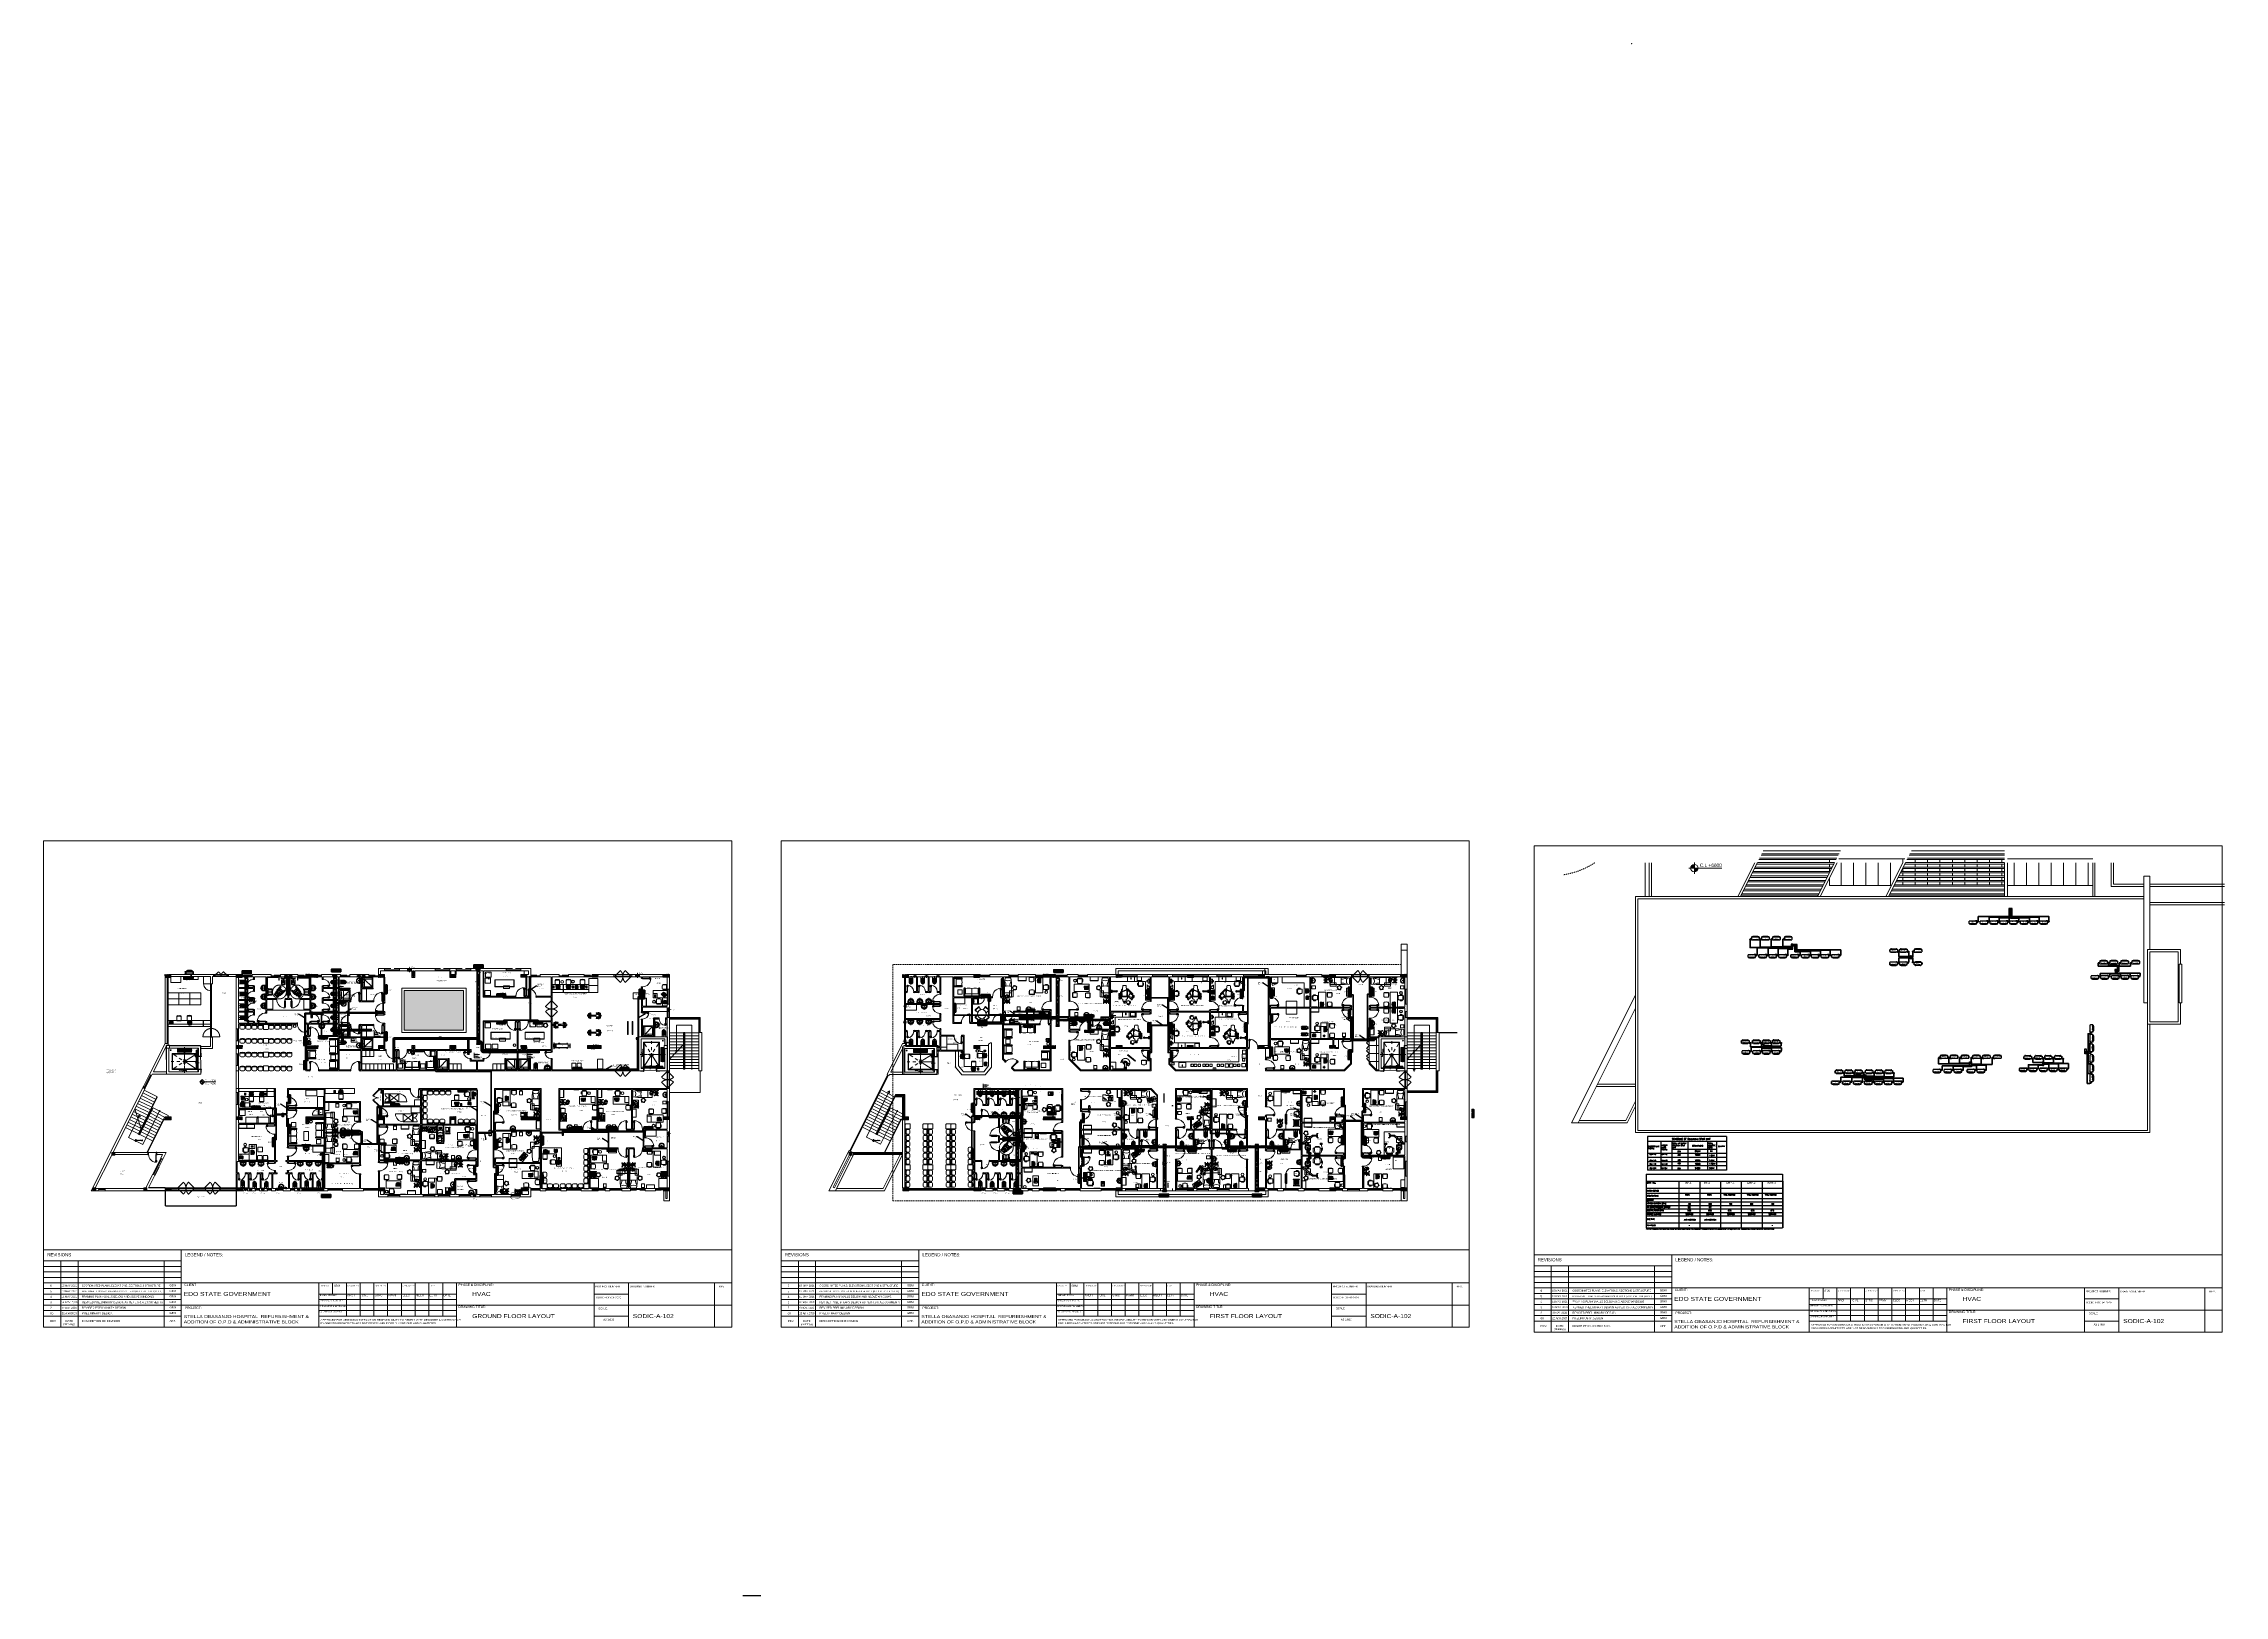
# Model space of a CAD drawing. Header units: millimetres. Extents: x -160614 to 59925, y -157025 to 0.
import ezdxf
from ezdxf import colors
from ezdxf.entities.mleader import LeaderData, LeaderLine
from ezdxf.enums import TextEntityAlignment as Align
from ezdxf.math import Vec2, Vec3

# ---------------------------------------------------------------- set-up
doc = ezdxf.new("R2010")
doc.units = ezdxf.units.MM
doc.header["$LTSCALE"] = 8
for name, pattern in [('AXES', [50.8, 31.75, -6.35, 6.35, -6.35]), ('CACHE', [9.525, 6.35, -3.175]), ('CENTER', [50.8, 31.75, -6.35, 6.35, -6.35]), ('CENTERX2', [101.6, 63.5, -12.7, 12.7, -12.7]), ('DASHDOT', [25.4, 12.7, -6.35, 0, -6.35]), ('DASHED', [19.05, 12.7, -6.35]), ('DASHED2', [9.525, 6.35, -3.175]), ('HIDDEN', [9.525, 6.35, -3.175]), ('HIDDEN2', [4.7625, 3.175, -1.5875]), ('TRATTEGGIATA', [0.75, 0.5, -0.25])]:
    doc.linetypes.add(name, pattern=pattern)
doc.layers.get('0').update_dxf_attribs({"color": 9, "lineweight": 5})
for name, color, linetype in [('12-EQUIPMENT', 12, 'Continuous'), ('45', 7, 'Continuous'), ('A-EXH', 1, 'Continuous'), ('A-EXH-registers', 1, 'Continuous'), ('A-EXH-texts', 1, 'Continuous'), ('A-EXH-thin', 8, 'Continuous'), ('A-MECH-EQUIP', 253, 'Continuous'), ('A-OPEN', 4, 'Continuous'), ('A-OPEN-thin', 9, 'Continuous'), ('A-Wall-cmu-patt', 9, 'Continuous'), ('AC EQUIPMENTS', 9, 'Continuous'), ('AC-EXHAUST-TXT', 25, 'Continuous'), ('DIFUSER EXHAUST', 1, 'Continuous'), ('DVM_INDOOR', 9, 'Continuous'), ('DVM_UNIT_BP', 9, 'Continuous'), ('DVM_UNIT_DP', 9, 'Continuous'), ('DVM_UNIT_LP', 9, 'Continuous'), ('M-GEN-TABLE', 3, 'Continuous'), ('M-NOTES', 3, 'Continuous'), ('M-PB_CW', 5, 'Continuous'), ('M-REF_PIPES', 140, 'Continuous'), ('M-SCH-LINE', 1, 'Continuous'), ('M-SCH-TEXT', 3, 'Continuous'), ('M-TEXT-RP', 7, 'Continuous'), ('M-VAC_DUCT_EXHAUST', 1, 'Continuous'), ('M-VAC_DUCT_EXHAUST-mat', 1, 'Continuous'), ('MC-EX-EQPM', 2, 'Continuous'), ('MC-EX-EQPM-texts', 2, 'Continuous'), ('ProfileEdges', 7, 'Continuous'), ('REF', 42, 'Continuous'), ('REF-thin', 8, 'Continuous'), ('SN-SEW', 5, 'CACHE'), ('SN-SEW-thin', 8, 'Continuous'), ('SN-SV', 11, 'Continuous'), ('SN-SV-thin', 8, 'Continuous'), ('TME-NON MEDICAL FURNITURE', 9, 'Continuous'), ('X-WHITE glass', 9, 'Continuous')]:
    doc.layers.add(name, color=color, linetype=linetype)
for name, color, linetype, lineweight in [('72_EGR_BASE_TEXT', 9, 'Continuous', 5), ('72_EGR_EQP_TAG', 9, 'Continuous', 5), ('Aluminum', 9, 'Continuous', 5), ('Axis', 9, 'CENTERX2', 5), ('C-HYDR-CTCH', 9, 'Continuous', 5), ('Cabin', 9, 'Continuous', 5), ('Dims', 9, 'Continuous', 5), ('dims.', 9, 'Continuous', 5), ('Dual Power', 9, 'Continuous', 5), ('FIXEDFUR$0$KCA_TXITEM', 9, 'Continuous', 5), ('Frame', 9, 'Continuous', 9), ('FURNITURES$0$KCA_FURLSE', 9, 'Continuous', 5), ('Hatch', 9, 'Continuous', 5), ('IFS IT RACK 1000x800mm', 9, 'Continuous', 5), ('LOADING', 9, 'Continuous', 5), ('M-DR-SS', 9, 'Continuous', 5), ('Meubles', 9, 'Continuous', 5), ('NEW', 9, 'Continuous', 5), ('NEW Wall', 9, 'Continuous', 5), ('Notes', 9, 'Continuous', 5), ('P-SANR-FIXT', 9, 'Continuous', 18), ('P-SANR-FIXT-1', 9, 'Continuous', 13), ('Proj', 9, 'Continuous', 5), ('SANIT', 9, 'Continuous', 5), ('Structure', 9, 'Continuous', 5), ('Tech', 9, 'DASHED2', 5), ('Tiles 1', 9, 'Continuous', 5), ('TME-MEDICAL EQUIPMENT', 9, 'Continuous', 13), ('TYP-ANNO', 9, 'Continuous', 5), ('Walls', 9, 'Continuous', 5), ('Wooden Joinery', 9, 'Continuous', 5)]:
    doc.layers.add(name, color=color, linetype=linetype, lineweight=lineweight)
doc.layers.get('0').off()
doc.layers.get('0').freeze()
doc.styles.add('1808CI-X-CH-A-CLNG-1ST$0$ARIAL', font='arial.ttf', dxfattribs={"width": 0.9})
doc.styles.add('ARIAL', font='arial.ttf')
doc.styles.add('BMED-60', font='ARIALNB.TTF', dxfattribs={"height": 60})
doc.styles.add('FIXEDFUR$0$K-SANSERIF', font='sanss___.ttf')
doc.styles.add('LEROY100', font='arial.ttf', dxfattribs={"width": 0.7})
doc.styles.add('list_ghTextstyle', font='romans.shx', dxfattribs={"height": 0.25})
doc.styles.add('MARI3', font='arial.ttf', dxfattribs={"width": 1.2})
doc.styles.add('MtXpl_Swis721_Lt_BT', font='tt0001m_.ttf')
doc.styles.add('ROMAND', font='romand.shx')
doc.styles.add('ROMANS', font='romans.shx', dxfattribs={"width": 0.85})
doc.styles.add('SIMPLEX', font='SIMPLEX.shx', dxfattribs={"height": 150})
doc.styles.get("Standard").update_dxf_attribs({"font": 'ARIALUNI.TTF'})
doc.styles.add('TTLB-A0-JeddahDP$0$Standard', font='txt_____.ttf')
doc.styles.add('TTLB-A0-JeddahDP$0$swis721', font='swiss.ttf')
doc.styles.add('X3G_ENTITY_225140', font='swisscl.ttf', dxfattribs={"height": 200})
doc.styles.add('X3G_ENTITY_225144', font='swisscl.ttf', dxfattribs={"height": 200})
doc.styles.add('X3G_ENTITY_225CD9', font='swisscl.ttf', dxfattribs={"height": 200})
doc.styles.add('X3G_ENTITY_225CDD', font='swisscl.ttf', dxfattribs={"height": 200})
doc.styles.add('X3G_ENTITY_225CE3', font='swisscl.ttf', dxfattribs={"height": 200})
doc.styles.add('X3G_ENTITY_225CE4', font='swisscl.ttf', dxfattribs={"height": 200})
doc.styles.add('X3G_ENTITY_225CE5', font='swisscl.ttf', dxfattribs={"height": 200})
doc.styles.add('X3G_ENTITY_225CF6', font='swisscl.ttf', dxfattribs={"height": 200})
doc.styles.add('X3G_ENTITY_225CFD', font='swisscl.ttf', dxfattribs={"height": 200})
doc.styles.add('X3G_ENTITY_257CF9', font='swisscl.ttf', dxfattribs={"height": 200})
doc.styles.add('X3G_ENTITY_257CFD', font='swisscl.ttf', dxfattribs={"height": 200})
doc.styles.add('X3G_ENTITY_258652', font='swisscl.ttf', dxfattribs={"height": 200})
doc.styles.add('X3G_ENTITY_25868A', font='swisscl.ttf', dxfattribs={"height": 200})
doc.styles.add('X3G_ENTITY_2586C2', font='swisscl.ttf', dxfattribs={"height": 200})
doc.styles.add('X3G_ENTITY_2586FA', font='swisscl.ttf', dxfattribs={"height": 200})
doc.styles.add('X3G_ENTITY_258732', font='swisscl.ttf', dxfattribs={"height": 200})
doc.styles.add('X3G_ENTITY_258767', font='swisscl.ttf', dxfattribs={"height": 200})
doc.styles.add('X3G_ENTITY_2587D3', font='swisscl.ttf', dxfattribs={"height": 200})
doc.styles.add('X3G_ENTITY_2587D4', font='swisscl.ttf', dxfattribs={"height": 200})
doc.styles.add('X3G_ENTITY_2587D5', font='swisscl.ttf', dxfattribs={"height": 200})
doc.styles.add('X3G_ENTITY_2587D6', font='swisscl.ttf', dxfattribs={"height": 200})
doc.styles.add('X3G_ENTITY_2587D7', font='swisscl.ttf', dxfattribs={"height": 200})
doc.styles.add('X3G_ENTITY_2587D9', font='swisscl.ttf', dxfattribs={"height": 200})
doc.styles.add('X3G_ENTITY_2587DA', font='swisscl.ttf', dxfattribs={"height": 200})
doc.styles.add('X3G_ENTITY_2587DC', font='swisscl.ttf', dxfattribs={"height": 200})
doc.styles.add('X3G_ENTITY_2587DD', font='swisscl.ttf', dxfattribs={"height": 200})
doc.styles.add('X3G_ENTITY_2587DE', font='swisscl.ttf', dxfattribs={"height": 200})
doc.styles.add('X3G_ENTITY_2587DF', font='swisscl.ttf', dxfattribs={"height": 200})
doc.styles.add('X3G_ENTITY_2587E0', font='swisscl.ttf', dxfattribs={"height": 200})
doc.styles.add('X3G_ENTITY_2587E1', font='swisscl.ttf', dxfattribs={"height": 200})
doc.styles.add('X3G_ENTITY_2587E2', font='swisscl.ttf', dxfattribs={"height": 200})
doc.styles.add('X3G_ENTITY_2587E3', font='swisscl.ttf', dxfattribs={"height": 200})
doc.styles.add('X3G_ENTITY_2587E4', font='swisscl.ttf', dxfattribs={"height": 200})
doc.styles.add('X3G_ENTITY_2587E5', font='swisscl.ttf', dxfattribs={"height": 200})
doc.styles.add('X3G_ENTITY_2587E6', font='swisscl.ttf', dxfattribs={"height": 200})
doc.styles.add('X3G_ENTITY_2587E7', font='swisscl.ttf', dxfattribs={"height": 200})
doc.styles.add('X3G_ENTITY_2587E8', font='swisscl.ttf', dxfattribs={"height": 200})
doc.styles.add('X3G_ENTITY_2587E9', font='swisscl.ttf', dxfattribs={"height": 200})
doc.styles.add('X3G_ENTITY_2587EA', font='swisscl.ttf', dxfattribs={"height": 200})
doc.styles.add('X3G_ENTITY_2587EB', font='swisscl.ttf', dxfattribs={"height": 200})
doc.styles.add('X3G_ENTITY_2587EC', font='swisscl.ttf', dxfattribs={"height": 200})
doc.styles.add('X3G_ENTITY_2587ED', font='swisscl.ttf', dxfattribs={"height": 200})
doc.styles.add('X3G_ENTITY_2587EE', font='swisscl.ttf', dxfattribs={"height": 200})
doc.styles.add('X3G_ENTITY_2587EF', font='swisscl.ttf', dxfattribs={"height": 200})
doc.styles.add('X3G_ENTITY_2587F0', font='swisscl.ttf', dxfattribs={"height": 200})
doc.styles.add('X3G_ENTITY_2587F1', font='swisscl.ttf', dxfattribs={"height": 200})
doc.styles.add('X3G_ENTITY_2587F2', font='swisscl.ttf', dxfattribs={"height": 200})
doc.styles.add('X3G_ENTITY_2587F3', font='swisscl.ttf', dxfattribs={"height": 200})
doc.styles.add('X3G_ENTITY_2587F4', font='swisscl.ttf', dxfattribs={"height": 200})
doc.styles.add('X3G_ENTITY_2587F5', font='swisscl.ttf', dxfattribs={"height": 200})
doc.styles.add('X3G_ENTITY_2587F6', font='swisscl.ttf', dxfattribs={"height": 200})
doc.styles.add('X3G_ENTITY_2587F7', font='swisscl.ttf', dxfattribs={"height": 200})
doc.styles.add('X3G_ENTITY_2587F8', font='swisscl.ttf', dxfattribs={"height": 200})
doc.styles.add('X3G_ENTITY_2587F9', font='swisscl.ttf', dxfattribs={"height": 200})
doc.styles.add('X3G_ENTITY_2587FA', font='swisscl.ttf', dxfattribs={"height": 200})
doc.styles.add('X3G_ENTITY_2587FB', font='swisscl.ttf', dxfattribs={"height": 200})
doc.styles.add('X3G_ENTITY_2587FC', font='swisscl.ttf', dxfattribs={"height": 200})
doc.styles.add('X3G_ENTITY_258862', font='swisscl.ttf', dxfattribs={"height": 200})
doc.styles.add('X3G_ENTITY_25889A', font='swisscl.ttf', dxfattribs={"height": 200})
doc.styles.add('X3G_ENTITY_2588D2', font='swisscl.ttf', dxfattribs={"height": 200})
doc.styles.add('X3G_ENTITY_2588D4', font='swisscl.ttf', dxfattribs={"height": 200})
doc.styles.add('X3G_ENTITY_25890A', font='swisscl.ttf', dxfattribs={"height": 200})
doc.styles.add('X3G_ENTITY_25AE6C', font='swisscl.ttf', dxfattribs={"height": 200})
doc.styles.add('X3G_ENTITY_25AE6D', font='swisscl.ttf', dxfattribs={"height": 200})
doc.styles.add('X3G_ENTITY_9EC9', font='swisscl.ttf', dxfattribs={"height": 0.2})
doc.styles.add('X3G_ENTITY_9ECA', font='swisscl.ttf', dxfattribs={"height": 0.2})
doc.styles.add('X3G_ENTITY_9F38', font='swisscl.ttf', dxfattribs={"height": 0.2})
doc.dimstyles.new('Buk', dxfattribs={"dimtxt": 150, "dimasz": 50, "dimexe": 20, "dimexo": 25, "dimgap": 20, "dimtad": 1, "dimdec": 0, "dimrnd": 5, "dimdsep": 46, "dimtxsty": 'SIMPLEX', "dimcen": 0, "dimdle": 20, "dimclrd": 256, "dimclre": 256, "dimclrt": 256, "dimadec": 0, "dimazin": 0, "dimtfac": 0.0075, "dimtdec": 0, "dimtmove": 1, "dimatfit": 2, "dimldrblk": 'ARCHTICK', "dimfxl": 1, "dimtolj": 1, "dimtzin": 0, "dimlwd": -1, "dimlwe": -1, "dimarcsym": 0})

# ---------------------------------------------------------------- blocks, each defined once
blk = doc.blocks.new('mmmm')
at = {"layer": 'DVM_INDOOR', "color": 0}
for p, q in [((118.92, -9.27), (118.92, -9.27)), ((118.92, -9.27), (118.92, -9.94)), ((118.92, -9.27), (118.93, -9.27)), ((118.92, -9.79), (118.92, -9.93)), ((118.92, -9.94), (118.93, -9.94)), ((118.92, -9.94), (118.92, -9.99)), ((118.92, -9.94), (118.92, -9.94)), ((118.92, -9.94), (118.92, -10.06)), ((118.92, -9.99), (118.93, -9.99)), ((118.93, -9.27), (118.93, -9.27)), ((118.93, -9.27), (118.93, -9.67)), ((118.93, -9.82), (118.93, -9.67)), ((118.93, -9.82), (118.93, -9.93)), ((118.93, -9.94), (118.93, -9.93)), ((118.93, -9.93), (118.95, -9.93)), ((118.93, -9.99), (118.93, -10)), ((118.93, -10.06), (118.93, -10)), ((118.93, -10), (118.95, -10)), ((118.95, -9.28), (118.98, -9.28)), ((118.95, -9.93), (118.95, -9.29)), ((118.95, -10), (118.95, -9.93)), ((118.95, -10), (118.95, -10.04)), ((118.95, -10.05), (118.98, -10.05)), ((118.96, -9.29), (118.98, -9.29)), ((118.96, -9.29), (118.96, -10.04)), ((118.96, -9.3), (118.97, -9.3)), ((118.96, -9.4), (118.96, -9.3)), ((118.97, -9.4), (118.96, -9.4)), ((118.96, -9.4), (118.97, -9.4)), ((118.96, -9.5), (118.96, -9.4)), ((118.97, -9.5), (118.96, -9.5)), ((118.96, -9.5), (118.97, -9.5)), ((118.96, -9.6), (118.96, -9.5)), ((118.96, -9.6), (118.97, -9.6)), ((118.96, -9.62), (118.96, -9.72)), ((118.96, -9.62), (118.97, -9.62)), ((118.96, -9.72), (118.97, -9.72)), ((118.97, -9.72), (118.96, -9.72)), ((118.96, -9.72), (118.96, -9.82)), ((118.97, -9.82), (118.96, -9.82)), ((118.96, -9.83), (118.96, -9.93)), ((118.96, -9.83), (118.97, -9.83)), ((118.96, -9.93), (118.97, -9.93)), ((118.96, -9.93), (118.97, -9.93)), ((118.96, -10.03), (118.96, -9.93)), ((118.96, -10.03), (118.97, -10.03)), ((118.96, -10.04), (118.98, -10.04)), ((118.97, -9.3), (118.97, -9.4)), ((118.97, -9.4), (118.97, -9.3)), ((118.97, -9.3), (118.99, -9.3)), ((118.97, -9.4), (118.97, -9.5)), ((118.99, -9.4), (118.97, -9.4)), ((118.97, -9.4), (118.99, -9.4)), ((118.97, -9.4), (118.97, -9.5)), ((118.97, -9.5), (118.97, -9.6)), ((118.97, -9.5), (118.97, -9.6)), ((118.99, -9.5), (118.97, -9.5)), ((118.97, -9.5), (118.99, -9.5)), ((118.97, -9.6), (118.99, -9.6)), ((118.97, -9.72), (118.97, -9.62)), ((118.97, -9.72), (118.97, -9.62)), ((118.97, -9.72), (118.97, -9.62)), ((118.97, -9.62), (118.99, -9.62)), ((118.97, -9.82), (118.97, -9.72)), ((118.97, -9.82), (118.97, -9.72)), ((118.97, -9.72), (118.99, -9.72)), ((118.97, -9.82), (118.97, -9.72)), ((118.99, -9.72), (118.97, -9.72)), ((118.99, -9.82), (118.97, -9.82)), ((118.97, -9.93), (118.97, -9.83)), ((118.97, -9.83), (118.99, -9.83)), ((118.97, -9.93), (118.97, -9.83)), ((118.97, -9.83), (118.97, -9.93)), ((118.97, -9.93), (118.97, -10.03)), ((118.97, -9.93), (118.99, -9.93)), ((118.97, -10.03), (118.98, -10.03)), ((118.97, -10.03), (118.97, -10.03)), ((118.97, -10.03), (118.97, -10.03)), ((118.97, -10.03), (118.97, -10.03)), ((118.97, -10.03), (118.97, -10.03)), ((118.98, -9.25), (118.99, -9.25)), ((118.99, -9.25), (118.99, -9.25)), ((118.99, -9.25), (118.99, -9.25)), ((118.99, -9.25), (119.07, -9.26)), ((118.99, -9.25), (118.99, -9.25)), ((118.99, -9.25), (118.99, -9.26)), ((118.99, -9.28), (118.99, -9.25)), ((118.99, -9.26), (118.99, -9.26)), ((118.99, -9.29), (119.09, -9.29)), ((118.99, -9.29), (118.99, -9.4)), ((118.99, -9.29), (118.99, -9.29)), ((119.01, -9.29), (118.99, -9.29)), ((118.99, -9.3), (119.01, -9.3)), ((118.99, -9.4), (118.99, -9.3)), ((118.99, -9.4), (119.01, -9.4)), ((118.99, -9.4), (118.99, -9.5)), ((119.01, -9.4), (118.99, -9.4)), ((118.99, -9.4), (118.99, -9.5)), ((118.99, -9.5), (118.99, -9.6)), ((119.01, -9.5), (118.99, -9.5)), ((118.99, -9.5), (119.01, -9.5)), ((118.99, -9.5), (118.99, -9.6)), ((118.99, -9.6), (119.01, -9.6)), ((118.99, -9.62), (119.01, -9.62)), ((118.99, -9.72), (118.99, -9.62)), ((118.99, -9.72), (118.99, -9.62)), ((118.99, -9.82), (118.99, -9.72)), ((119.01, -9.72), (118.99, -9.72)), ((118.99, -9.72), (119.01, -9.72)), ((118.99, -9.82), (118.99, -9.72)), ((119.01, -9.82), (118.99, -9.82)), ((118.99, -9.93), (118.99, -9.83)), ((118.99, -9.83), (119.01, -9.83)), ((118.99, -9.83), (118.99, -9.93)), ((118.99, -9.93), (119.01, -9.93)), ((118.99, -10.04), (118.99, -10.04)), ((119.01, -10.04), (118.99, -10.04)), ((118.99, -10.05), (118.99, -10.04)), ((118.99, -10.04), (119.09, -10.04)), ((119, -9.29), (119, -9.26)), ((119, -10.04), (119, -10.08)), ((119.01, -9.29), (119.01, -9.3)), ((119.01, -9.29), (119.01, -9.3)), ((119.03, -9.29), (119.01, -9.29)), ((119.01, -9.3), (119.01, -9.4)), ((119.01, -9.3), (119.03, -9.3)), ((119.01, -9.4), (119.01, -9.3)), ((119.01, -9.3), (119.01, -9.3)), ((119.01, -9.4), (119.03, -9.4)), ((119.01, -9.4), (119.01, -9.5)), ((119.01, -9.4), (119.01, -9.5)), ((119.03, -9.4), (119.01, -9.4)), ((119.01, -9.5), (119.01, -9.6)), ((119.01, -9.5), (119.01, -9.6)), ((119.03, -9.5), (119.01, -9.5)), ((119.01, -9.5), (119.03, -9.5)), ((119.01, -9.6), (119.03, -9.6)), ((119.01, -9.72), (119.01, -9.62)), ((119.01, -9.72), (119.01, -9.62)), ((119.01, -9.62), (119.03, -9.62)), ((119.03, -9.72), (119.01, -9.72)), ((119.01, -9.72), (119.03, -9.72)), ((119.01, -9.82), (119.01, -9.72)), ((119.01, -9.82), (119.01, -9.72)), ((119.03, -9.82), (119.01, -9.82)), ((119.01, -9.83), (119.01, -9.93)), ((119.01, -9.83), (119.03, -9.83)), ((119.01, -9.93), (119.01, -9.83)), ((119.01, -9.93), (119.03, -9.93)), ((119.01, -10.03), (119.01, -10.03)), ((119.01, -10.04), (119.01, -10.03)), ((119.01, -10.04), (119.01, -10.03)), ((119.03, -10.04), (119.01, -10.04)), ((119.01, -10.04), (119.01, -10.04)), ((119.03, -9.29), (119.03, -9.3)), ((119.03, -9.29), (119.03, -9.3)), ((119.04, -9.29), (119.03, -9.29)), ((119.03, -9.3), (119.03, -9.4)), ((119.03, -9.4), (119.03, -9.3)), ((119.03, -9.3), (119.04, -9.3)), ((119.03, -9.3), (119.03, -9.3)), ((119.03, -9.4), (119.03, -9.5)), ((119.04, -9.4), (119.03, -9.4)), ((119.03, -9.4), (119.04, -9.4)), ((119.03, -9.4), (119.03, -9.5)), ((119.04, -9.5), (119.03, -9.5)), ((119.03, -9.5), (119.04, -9.5)), ((119.03, -9.5), (119.03, -9.6)), ((119.03, -9.5), (119.03, -9.6)), ((119.03, -9.6), (119.04, -9.6)), ((119.03, -9.62), (119.03, -9.72)), ((119.03, -9.72), (119.03, -9.62)), ((119.03, -9.62), (119.04, -9.62)), ((119.03, -9.72), (119.03, -9.82)), ((119.03, -9.82), (119.03, -9.72)), ((119.04, -9.72), (119.03, -9.72)), ((119.03, -9.72), (119.04, -9.72)), ((119.04, -9.82), (119.03, -9.82)), ((119.03, -9.83), (119.04, -9.83)), ((119.03, -9.93), (119.03, -9.83)), ((119.03, -9.83), (119.03, -9.93)), ((119.03, -9.93), (119.04, -9.93)), ((119.03, -10.03), (119.03, -10.03)), ((119.03, -10.04), (119.03, -10.03)), ((119.03, -10.04), (119.03, -10.03)), ((119.04, -10.04), (119.03, -10.04)), ((119.04, -9.29), (119.04, -9.3)), ((119.04, -9.3), (119.05, -9.3)), ((119.04, -9.3), (119.04, -9.4)), ((119.04, -9.5), (119.04, -9.4)), ((119.04, -9.6), (119.04, -9.5)), ((119.04, -9.62), (119.04, -9.72)), ((119.04, -9.72), (119.04, -9.82)), ((119.04, -9.93), (119.04, -9.83)), ((119.04, -10.03), (119.05, -10.03)), ((119.04, -10.04), (119.04, -10.03)), ((119.05, -9.29), (119.05, -9.3)), ((119.06, -9.29), (119.05, -9.29)), ((119.05, -9.4), (119.05, -9.3)), ((119.05, -9.3), (119.06, -9.3)), ((119.05, -9.4), (119.06, -9.4)), ((119.06, -9.4), (119.05, -9.4)), ((119.05, -9.5), (119.05, -9.4)), ((119.06, -9.5), (119.05, -9.5)), ((119.05, -9.5), (119.06, -9.5)), ((119.05, -9.6), (119.06, -9.6)), ((119.05, -9.62), (119.06, -9.62)), ((119.05, -9.72), (119.05, -9.82)), ((119.06, -9.72), (119.05, -9.72)), ((119.05, -9.72), (119.06, -9.72)), ((119.06, -9.82), (119.05, -9.82)), ((119.05, -9.83), (119.06, -9.83)), ((119.05, -9.83), (119.05, -9.93)), ((119.05, -9.93), (119.06, -9.93)), ((119.05, -10.04), (119.05, -10.03)), ((119.06, -10.04), (119.05, -10.04)), ((119.06, -9.29), (119.06, -9.3)), ((119.06, -9.3), (119.06, -9.4)), ((119.06, -9.3), (119.06, -9.3)), ((119.06, -9.5), (119.06, -9.4)), ((119.06, -9.5), (119.06, -9.6)), ((119.06, -9.72), (119.06, -9.62)), ((119.06, -9.72), (119.06, -9.82)), ((119.06, -9.93), (119.06, -9.83)), ((119.06, -10.03), (119.06, -10.03)), ((119.06, -10.04), (119.06, -10.03)), ((119.08, -9.29), (119.07, -9.29)), ((119.07, -9.29), (119.07, -9.3)), ((119.07, -9.3), (119.07, -9.4)), ((119.07, -9.3), (119.08, -9.3)), ((119.08, -9.4), (119.07, -9.4)), ((119.07, -9.4), (119.08, -9.4)), ((119.07, -9.4), (119.07, -9.5)), ((119.08, -9.5), (119.07, -9.5)), ((119.07, -9.5), (119.08, -9.5)), ((119.07, -9.6), (119.07, -9.5)), ((119.07, -9.6), (119.08, -9.6)), ((119.07, -9.62), (119.08, -9.62)), ((119.07, -9.62), (119.07, -9.72)), ((119.08, -9.72), (119.07, -9.72)), ((119.07, -9.72), (119.08, -9.72)), ((119.07, -9.82), (119.07, -9.72)), ((119.08, -9.82), (119.07, -9.82)), ((119.07, -9.83), (119.08, -9.83)), ((119.07, -9.93), (119.07, -9.83)), ((119.07, -9.93), (119.08, -9.93)), ((119.07, -10.04), (119.07, -10.03)), ((119.08, -10.04), (119.07, -10.04)), ((119.08, -9.29), (119.08, -9.26)), ((119.08, -9.29), (119.08, -9.3)), ((119.08, -9.29), (119.09, -9.29)), ((119.08, -9.3), (119.08, -9.29)), ((119.08, -9.4), (119.08, -9.3)), ((119.08, -9.3), (119.08, -9.3)), ((119.08, -9.4), (119.08, -9.3)), ((119.08, -9.3), (119.09, -9.3)), ((119.08, -9.3), (119.08, -9.3)), ((119.08, -9.3), (119.08, -9.3)), ((119.09, -9.3), (119.08, -9.3)), ((119.09, -9.4), (119.08, -9.4)), ((119.08, -9.4), (119.09, -9.4)), ((119.08, -9.4), (119.08, -9.5)), ((119.08, -9.5), (119.08, -9.4)), ((119.08, -9.5), (119.09, -9.5)), ((119.08, -9.5), (119.08, -9.6)), ((119.08, -9.5), (119.08, -9.6)), ((119.09, -9.5), (119.08, -9.5)), ((119.08, -9.6), (119.09, -9.6)), ((119.08, -9.62), (119.09, -9.62)), ((119.08, -9.72), (119.08, -9.62)), ((119.08, -9.72), (119.08, -9.62)), ((119.08, -9.72), (119.08, -9.82)), ((119.09, -9.72), (119.08, -9.72)), ((119.08, -9.72), (119.09, -9.72)), ((119.08, -9.82), (119.08, -9.72)), ((119.09, -9.82), (119.08, -9.82)), ((119.08, -9.83), (119.09, -9.83)), ((119.08, -9.93), (119.08, -9.83)), ((119.08, -9.93), (119.08, -9.83)), ((119.08, -9.93), (119.09, -9.93)), ((119.08, -10.03), (119.08, -10.03)), ((119.08, -10.04), (119.08, -10.03)), ((119.08, -10.04), (119.08, -10.03)), ((119.08, -10.04), (119.08, -10.07)), ((119.09, -9.29), (119.09, -9.26)), ((119.09, -9.3), (119.09, -9.29)), ((119.09, -9.3), (119.09, -9.4)), ((119.09, -9.3), (119.11, -9.3)), ((119.11, -9.4), (119.09, -9.4)), ((119.09, -9.4), (119.11, -9.4)), ((119.09, -9.4), (119.09, -9.5)), ((119.11, -9.5), (119.09, -9.5)), ((119.09, -9.5), (119.11, -9.5)), ((119.09, -9.5), (119.09, -9.6)), ((119.09, -9.6), (119.11, -9.6)), ((119.09, -9.62), (119.11, -9.62)), ((119.09, -9.72), (119.09, -9.62)), ((119.09, -9.82), (119.09, -9.72)), ((119.11, -9.72), (119.09, -9.72)), ((119.09, -9.72), (119.11, -9.72)), ((119.11, -9.82), (119.09, -9.82)), ((119.09, -9.93), (119.09, -9.83)), ((119.09, -9.83), (119.11, -9.83)), ((119.09, -9.93), (119.11, -9.93)), ((119.09, -10.04), (119.09, -10.06)), ((119.11, -10.06), (119.11, -9.27)), ((119.11, -9.28), (119.11, -9.28)), ((118.92, -10.07), (118.92, -10.06)), ((118.92, -10.07), (118.92, -10.07)), ((118.92, -10.07), (118.92, -10.07)), ((118.98, -10.08), (118.99, -10.08)), ((118.99, -10.08), (118.99, -10.05)), ((118.99, -10.05), (118.99, -10.08)), ((118.99, -10.08), (119.07, -10.07)), ((118.99, -10.08), (118.99, -10.08)), ((118.99, -10.08), (118.99, -10.08)), ((118.99, -10.08), (118.99, -10.08)), ((119.08, -10.06), (119.09, -10.06)), ((119.08, -10.07), (119.08, -10.07)), ((119.09, -10.06), (119.1, -10.06)), ((119.09, -10.06), (119.09, -10.06)), ((119.11, -10.06), (119.11, -10.06))]:
    blk.add_line(p, q, dxfattribs=at)
at = {"layer": 'DVM_INDOOR', "color": 0, "lineweight": 0}
for p, q in [((119.01, -10.03), (119.01, -9.93)), ((119.03, -10.03), (119.03, -9.93)), ((119.05, -10.03), (119.05, -9.93)), ((119.06, -10.03), (119.06, -9.93)), ((119.08, -10.03), (119.08, -9.93))]:
    blk.add_line(p, q, dxfattribs=at)
at = {"layer": 'DVM_INDOOR', "color": 0}
for points in [[(118.92, -9.27), (118.92, -9.26), (118.97, -9.26, 0.126177), (118.97, -9.26, 0.12288), (118.98, -9.25, -0.148162), (118.98, -9.25, 0.963175)], [(118.93, -9.32), (118.93, -9.31, -0.402614), (118.93, -9.31), (118.94, -9.31, -0.444927), (118.94, -9.31), (118.94, -9.32, -0.414234), (118.94, -9.33), (118.93, -9.33, -0.442551), (118.93, -9.32)], [(118.93, -9.62), (118.93, -9.6, -0.402614), (118.93, -9.6), (118.94, -9.6, -0.444927), (118.94, -9.6), (118.94, -9.62, -0.414234), (118.94, -9.62), (118.93, -9.62, -0.442551), (118.93, -9.62)], [(118.93, -9.67), (118.93, -9.66, -0.414214), (118.93, -9.65), (118.94, -9.65, -0.414209), (118.94, -9.66), (118.94, -9.67, -0.414214), (118.94, -9.68), (118.93, -9.68, -0.414219), (118.93, -9.67, 0.000008)], [(118.93, -10.02), (118.93, -10.01, -0.402614), (118.93, -10.01), (118.94, -10.01, -0.444927), (118.94, -10.01), (118.94, -10.02, -0.414234), (118.94, -10.03), (118.93, -10.03, -0.442551), (118.93, -10.02)], [(119.09, -9.29), (119.09, -10.04, 0.416565), (119.09, -10.04), (119.11, -10.04, 0.414175), (119.11, -10.04), (119.11, -9.29, 0.414221), (119.11, -9.29), (119.09, -9.29, 0.410074), (119.09, -9.29, 0.410074)], [(118.92, -10.07), (118.92, -10.07), (118.97, -10.07, -0.126177), (118.97, -10.07, -0.12288), (118.98, -10.08, 0.141469), (118.98, -10.08)]]:
    blk.add_lwpolyline(points, format="xyb", dxfattribs=at)
for points in [[(118.94, -9.44), (118.93, -9.44), (118.93, -9.51), (118.94, -9.51), (118.94, -9.44)], [(118.93, -9.82), (118.94, -9.82), (118.94, -9.89), (118.93, -9.89), (118.93, -9.82), (118.93, -9.82)]]:
    blk.add_lwpolyline(points, dxfattribs=at)
for centre, radius, start, end in [((118.92, -9.27), 0.00836, 6.8563, 39.8032), ((118.92, -9.26), 0.00455, 45.592, 97.4615), ((118.91, -9.27), 0.0127, 359.9693, 8.9907), ((118.95, -9.29), 0.0065, 91, 180), ((118.95, -10.04), 0.0065, 180, 269), ((118.96, -9.29), 0.001, 90.4983, 180.0001), ((118.96, -9.3), 0.00069, 89.1505, 180.3497), ((118.96, -9.4), 0.0007, 89.9616, 179.9565), ((118.96, -9.4), 0.0007, 185.5752, 270.0175), ((118.96, -9.5), 0.0007, 89.9616, 179.9565), ((118.96, -9.5), 0.0007, 185.5752, 270.0175), ((118.96, -9.6), 0.0007, 185.5752, 270.0175), ((118.96, -9.62), 0.0007, 89.9825, 174.4248), ((118.96, -9.72), 0.0007, 180.0435, 270.0384), ((118.96, -9.72), 0.0007, 89.9825, 174.4248), ((118.96, -9.82), 0.0007, 180.0435, 270.0384), ((118.96, -9.83), 0.0007, 89.9825, 174.4248), ((118.96, -9.93), 0.00069, 179.6503, 270.8495), ((118.96, -10.03), 0.0007, 180, 269.5), ((118.96, -10.04), 0.001, 178.8015, 269.4911), ((118.97, -9.3), 0.00071, 0.7783, 60.0916), ((118.97, -9.3), 0.00069, 89.1505, 180.3497), ((118.97, -9.4), 0.0007, 5.6771, 86.5518), ((118.97, -9.4), 0.000701, 270.4471, 350.0993), ((118.97, -9.4), 0.0007, 89.9616, 179.9565), ((118.97, -9.4), 0.0007, 185.5752, 270.0175), ((118.97, -9.5), 0.0007, 5.6771, 86.5518), ((118.97, -9.5), 0.000701, 270.4471, 350.0993), ((118.97, -9.5), 0.0007, 89.9616, 179.9565), ((118.97, -9.5), 0.0007, 185.5752, 270.0175), ((118.97, -9.6), 0.000701, 270.4471, 350.0993), ((118.97, -9.6), 0.0007, 185.5752, 270.0175), ((118.97, -9.62), 0.000701, 9.9007, 89.5529), ((118.97, -9.62), 0.000701, 9.9007, 89.5529), ((118.97, -9.62), 0.0007, 89.9825, 174.4248), ((118.97, -9.72), 0.0007, 273.4482, 354.3229), ((118.97, -9.72), 0.000701, 9.9007, 89.5529), ((118.97, -9.72), 0.0007, 273.4482, 354.3229), ((118.97, -9.72), 0.000701, 9.9007, 89.5529), ((118.97, -9.72), 0.0007, 180.0435, 270.0384), ((118.97, -9.72), 0.0007, 89.9825, 174.4248), ((118.97, -9.82), 0.0007, 273.4482, 354.3229), ((118.97, -9.82), 0.0007, 180.0435, 270.0384), ((118.97, -9.82), 0.0007, 273.4482, 354.3229), ((118.97, -9.83), 0.000701, 9.9007, 89.5529), ((118.97, -9.83), 0.0007, 89.9825, 174.4248), ((118.97, -9.83), 0.000701, 9.9007, 89.5529), ((118.97, -9.93), 0.00071, 299.9084, 359.2217), ((118.97, -9.93), 0.00071, 299.9084, 359.2217), ((118.97, -9.93), 0.00069, 179.6503, 270.8495), ((118.97, -10.03), 0.0007, 266.8813, 0.1004), ((119, -10.03), 0.0253, 177.764, 179.7068), ((118.97, -10.03), 0.0033, 344.0564, 1.5121), ((118.98, -10.03), 0.0105, 178.9283, 188.303), ((118.96, -10.03), 0.0108, 353.5513, 10.7755), ((119, -10.03), 0.0348, 172.7899, 176.6187), ((118.98, -9.28), 0.005, 270.9997, 0.0003), ((118.98, -9.29), 0.00153, 270.9361, 8.4075), ((118.98, -10.04), 0.005, 7.93, 89.4987), ((118.98, -10.04), 0.0015, 359.9988, 89.5024), ((118.99, -9.29), 0.00202, 90.261, 186.5127), ((118.99, -9.3), 0.00069, 89.1505, 180.3497), ((118.99, -9.3), 0.00071, 0.7783, 60.0916), ((118.99, -9.4), 0.0007, 5.6771, 86.5518), ((118.99, -9.4), 0.000701, 270.4471, 350.0993), ((118.99, -9.4), 0.0007, 89.9616, 179.9565), ((118.99, -9.4), 0.0007, 185.5752, 270.0175), ((118.99, -9.5), 0.0007, 89.9616, 179.9565), ((118.99, -9.5), 0.000619, 174.0491, 272.9554), ((118.99, -9.5), 0.0007, 5.6771, 86.5518), ((118.99, -9.5), 0.000701, 270.4471, 350.0993), ((118.99, -9.6), 0.000701, 270.4471, 350.0993), ((118.99, -9.6), 0.0007, 185.5752, 270.0175), ((118.99, -9.62), 0.0007, 89.9825, 174.4248), ((118.99, -9.62), 0.000701, 9.9007, 89.5529), ((118.99, -9.72), 0.000701, 9.9007, 89.5529), ((118.99, -9.72), 0.0007, 180.0435, 270.0384), ((118.99, -9.72), 0.000619, 87.0446, 185.9509), ((118.99, -9.72), 0.0007, 273.4482, 354.3229), ((118.99, -9.82), 0.0007, 273.4482, 354.3229), ((118.99, -9.82), 0.0007, 180.0435, 270.0384), ((118.99, -9.83), 0.000701, 9.9007, 89.5529), ((118.99, -9.83), 0.0007, 89.9825, 174.4248), ((118.99, -9.93), 0.00069, 179.6503, 270.8495), ((118.99, -9.93), 0.000761, 286.7477, 357.8112), ((118.99, -10.04), 0.002, 224.9998, 270.0002), ((118.99, -10.04), 0.00266, 174.2365, 219.2365), ((119.01, -9.29), 0.000701, 103.0528, 180.0438), ((119.01, -9.29), 0.00069, 359.1823, 89.6277), ((119.01, -9.3), 0.00071, 0.7783, 60.0916), ((119.01, -9.3), 0.00069, 89.1505, 180.3497), ((119.03, -9.3), 0.0253, 180.2932, 182.236), ((119, -9.3), 0.0033, 358.4879, 15.9436), ((119.02, -9.3), 0.0105, 171.697, 181.0717), ((119, -9.3), 0.0108, 347.004, 4.1898), ((119.04, -9.29), 0.0348, 183.3813, 187.2101), ((119.01, -9.4), 0.0007, 5.6771, 86.5518), ((119.01, -9.4), 0.000701, 270.4471, 350.0993), ((119.01, -9.4), 0.0007, 89.9616, 179.9565), ((119.01, -9.4), 0.0007, 185.5752, 270.0175), ((119.01, -9.5), 0.0007, 5.6771, 86.5518), ((119.01, -9.5), 0.000701, 270.4471, 350.0993), ((119.01, -9.5), 0.000619, 174.0491, 272.9554), ((119.01, -9.5), 0.0007, 89.9616, 179.9565), ((119.01, -9.6), 0.000701, 270.4471, 350.0993), ((119.01, -9.6), 0.0007, 185.5752, 270.0175), ((119.01, -9.62), 0.0007, 89.9825, 174.4248), ((119.01, -9.62), 0.000701, 9.9007, 89.5529), ((119.01, -9.72), 0.0007, 180.0435, 270.0384), ((119.01, -9.72), 0.000619, 87.0446, 185.9509), ((119.01, -9.72), 0.0007, 273.4482, 354.3229), ((119.01, -9.72), 0.000701, 9.9007, 89.5529), ((119.01, -9.82), 0.0007, 180.0435, 270.0384), ((119.01, -9.82), 0.0007, 273.4482, 354.3229), ((119.01, -9.83), 0.0007, 89.9825, 174.4248), ((119.01, -9.83), 0.000701, 9.9007, 89.5529), ((119.01, -9.93), 0.00069, 179.6503, 270.8495), ((119.03, -10.03), 0.0253, 177.764, 179.7068), ((119, -10.03), 0.0033, 344.0564, 1.5121), ((119.02, -10.03), 0.0105, 178.9283, 188.303), ((119, -10.03), 0.0108, 355.8102, 12.996), ((119.04, -10.04), 0.0348, 172.7899, 176.6187), ((119.01, -10.04), 0.000701, 179.9562, 256.9472), ((119.01, -10.04), 0.00069, 270.3723, 0.8177), ((119.03, -9.29), 0.00069, 359.1823, 89.6277), ((119.03, -9.29), 0.000701, 103.0528, 180.0438), ((119.03, -9.3), 0.00071, 0.7783, 60.0916), ((119.03, -9.3), 0.00069, 89.1505, 180.3497), ((119.03, -9.3), 0.00071, 0.7783, 60.0916), ((119.05, -9.3), 0.0253, 180.2932, 182.236), ((119.02, -9.3), 0.0033, 358.4879, 15.9436), ((119.04, -9.3), 0.0105, 171.697, 181.0717), ((119.02, -9.3), 0.0108, 347.004, 4.1898), ((119.06, -9.29), 0.0348, 183.3813, 187.2101), ((119.03, -9.4), 0.000701, 270.4471, 350.0993), ((119.03, -9.4), 0.0007, 5.6771, 86.5518), ((119.03, -9.4), 0.0007, 89.9616, 179.9565), ((119.03, -9.4), 0.0007, 185.5752, 270.0175), ((119.03, -9.5), 0.0007, 89.9616, 179.9565), ((119.03, -9.5), 0.000619, 174.0491, 272.9554), ((119.03, -9.5), 0.0007, 5.6771, 86.5518), ((119.03, -9.5), 0.000701, 270.4471, 350.0993), ((119.03, -9.6), 0.000701, 270.4471, 350.0993), ((119.03, -9.6), 0.0007, 185.5752, 270.0175), ((119.03, -9.62), 0.000701, 9.9007, 89.5529), ((119.03, -9.62), 0.0007, 89.9825, 174.4248), ((119.03, -9.72), 0.0007, 273.4482, 354.3229), ((119.03, -9.72), 0.000701, 9.9007, 89.5529), ((119.03, -9.72), 0.0007, 180.0435, 270.0384), ((119.03, -9.72), 0.000619, 87.0446, 185.9509), ((119.03, -9.82), 0.0007, 180.0435, 270.0384), ((119.03, -9.82), 0.0007, 273.4482, 354.3229), ((119.03, -9.83), 0.0007, 89.9825, 174.4248), ((119.03, -9.83), 0.000701, 9.9007, 89.5529), ((119.03, -9.93), 0.000711, 180.3037, 278.183), ((119.03, -9.93), 0.000571, 256.15, 14.8163), ((119.05, -10.03), 0.0253, 177.764, 179.7068), ((119.02, -10.03), 0.0033, 344.0564, 1.5121), ((119.04, -10.03), 0.0105, 178.9283, 188.303), ((119.02, -10.03), 0.0108, 355.8102, 12.996), ((119.06, -10.04), 0.0348, 172.7899, 176.6187), ((119.03, -10.04), 0.000701, 179.9562, 256.9472), ((119.03, -10.04), 0.00069, 270.3723, 0.8177), ((119.04, -9.29), 0.00069, 359.1823, 89.6277), ((119.04, -9.3), 0.000596, 357.8507, 94.9045), ((119.07, -9.3), 0.0253, 180.2932, 182.236), ((119.04, -9.3), 0.0033, 358.4879, 15.9436), ((119.08, -9.29), 0.0348, 183.3813, 187.2101), ((119.04, -9.4), 0.0007, 5.6771, 86.5518), ((119.04, -9.4), 0.000701, 270.4471, 350.0993), ((119.04, -9.5), 0.0007, 5.6771, 86.5518), ((119.04, -9.5), 0.000701, 270.4471, 350.0993), ((119.04, -9.6), 0.000701, 270.4471, 350.0993), ((119.04, -9.62), 0.000701, 9.9007, 89.5529), ((119.04, -9.72), 0.0007, 273.4482, 354.3229), ((119.04, -9.72), 0.000701, 9.9007, 89.5529), ((119.04, -9.82), 0.0007, 273.4482, 354.3229), ((119.04, -9.83), 0.000701, 9.9007, 89.5529), ((119.04, -9.92), 0.000967, 277.4192, 344.4944), ((119.07, -10.03), 0.0253, 177.764, 179.7068), ((119.04, -10.03), 0.0033, 344.0564, 1.5121), ((119.08, -10.04), 0.0348, 172.7899, 176.6187), ((119.04, -10.04), 0.00069, 270.3723, 0.8177), ((119.05, -9.29), 0.000701, 103.0528, 180.0438), ((119.05, -9.3), 0.00069, 89.1505, 180.3497), ((119.06, -9.3), 0.0105, 171.697, 181.0717), ((119.04, -9.3), 0.0108, 347.004, 4.1898), ((119.05, -9.4), 0.0007, 89.9616, 179.9565), ((119.05, -9.4), 0.0007, 185.5752, 270.0175), ((119.05, -9.5), 0.000619, 174.0491, 272.9554), ((119.05, -9.5), 0.0007, 89.9616, 179.9565), ((119.05, -9.6), 0.0007, 185.5752, 270.0175), ((119.05, -9.62), 0.0007, 89.9825, 174.4248), ((119.05, -9.72), 0.0007, 180.0435, 270.0384), ((119.05, -9.72), 0.000619, 87.0446, 185.9509), ((119.05, -9.82), 0.0007, 180.0435, 270.0384), ((119.05, -9.83), 0.0007, 89.9825, 174.4248), ((119.05, -9.93), 0.000696, 182.8157, 270.0773), ((119.06, -10.03), 0.0105, 178.9283, 188.303), ((119.04, -10.03), 0.0108, 355.8102, 12.996), ((119.05, -10.04), 0.000701, 179.9562, 256.9472), ((119.06, -9.29), 0.00069, 359.1823, 89.6277), ((119.06, -9.3), 0.000694, 359.4649, 88.8459), ((119.09, -9.3), 0.0253, 180.2932, 182.236), ((119.06, -9.3), 0.0033, 358.4879, 15.9436), ((119.08, -9.3), 0.0105, 171.697, 181.0717), ((119.1, -9.29), 0.0348, 183.3813, 187.2101), ((119.06, -9.3), 0.000596, 357.8507, 94.9045), ((119.06, -9.4), 0.000702, 270.4596, 355.78), ((119.06, -9.4), 0.0007, 5.6771, 86.5518), ((119.06, -9.5), 0.0007, 5.6771, 86.5518), ((119.06, -9.5), 0.000701, 270.4471, 350.0993), ((119.06, -9.6), 0.000701, 270.4471, 350.0993), ((119.06, -9.62), 0.000701, 9.9007, 89.5529), ((119.06, -9.72), 0.0007, 273.4482, 354.3229), ((119.06, -9.72), 0.000701, 9.9007, 89.5529), ((119.06, -9.82), 0.0007, 273.4482, 354.3229), ((119.06, -9.83), 0.000702, 4.22, 89.5404), ((119.06, -9.93), 0.000696, 274.4962, 0.49), ((119.09, -10.03), 0.0253, 177.764, 179.7068), ((119.06, -10.03), 0.0033, 344.0564, 1.5121), ((119.08, -10.03), 0.0105, 178.9283, 188.303), ((119.1, -10.04), 0.0348, 172.7899, 176.6187), ((119.06, -10.04), 0.00069, 270.3723, 0.8177), ((119.07, -9.28), 0.0216, 73.7089, 88.9315), ((119.07, -9.29), 0.000701, 103.0528, 180.0438), ((119.07, -9.3), 0.000621, 79.5705, 188.1736), ((119.05, -9.3), 0.0108, 347.004, 4.1898), ((119.07, -9.3), 0.00069, 89.1505, 180.3497), ((119.07, -9.4), 0.0007, 89.9616, 179.9565), ((119.07, -9.4), 0.0007, 185.5752, 270.0175), ((119.07, -9.5), 0.0007, 89.9616, 179.9565), ((119.07, -9.5), 0.000619, 174.0491, 272.9554), ((119.07, -9.6), 0.0007, 185.5752, 270.0175), ((119.07, -9.62), 0.0007, 89.9825, 174.4248), ((119.07, -9.72), 0.0007, 180.0435, 270.0384), ((119.07, -9.72), 0.000619, 87.0446, 185.9509), ((119.07, -9.82), 0.0007, 180.0435, 270.0384), ((119.07, -9.83), 0.0007, 89.9825, 174.4248), ((119.07, -9.93), 0.000649, 189.0107, 277.8942), ((119.05, -10.03), 0.0108, 355.8102, 12.996), ((119.07, -10.04), 0.000701, 179.9562, 256.9472), ((119.17, -8.14), 1.12, 265.4925, 266.2639), ((119.08, -9.29), 0.00069, 359.1823, 89.6277), ((119.11, -9.3), 0.0253, 180.2932, 182.236), ((119.08, -9.3), 0.0033, 358.4879, 15.9436), ((119.09, -9.3), 0.0105, 171.697, 181.0717), ((119.12, -9.29), 0.0348, 183.3813, 187.2101), ((119.08, -9.3), 0.00069, 89.1505, 180.3497), ((119.08, -9.3), 0.000596, 357.8507, 94.9045), ((119.08, -9.4), 0.0007, 89.9616, 179.9565), ((119.08, -9.4), 0.0007, 185.5752, 270.0175), ((119.08, -9.4), 0.0007, 5.6771, 86.5518), ((119.08, -9.4), 0.000701, 270.4471, 350.0993), ((119.08, -9.5), 0.0007, 5.6771, 86.5518), ((119.08, -9.5), 0.000701, 270.4471, 350.0993), ((119.08, -9.5), 0.0007, 89.9616, 179.9565), ((119.08, -9.5), 0.0007, 185.5752, 270.0175), ((119.08, -9.6), 0.0007, 185.5752, 270.0175), ((119.08, -9.6), 0.000657, 269.0568, 351.3167), ((119.08, -9.62), 0.0007, 89.9825, 174.4248), ((119.08, -9.62), 0.000657, 8.6833, 90.9432), ((119.08, -9.72), 0.0007, 273.4482, 354.3229), ((119.08, -9.72), 0.000701, 9.9007, 89.5529), ((119.08, -9.72), 0.0007, 180.0435, 270.0384), ((119.08, -9.72), 0.0007, 89.9825, 174.4248), ((119.08, -9.82), 0.0007, 180.0435, 270.0384), ((119.08, -9.82), 0.0007, 273.4482, 354.3229), ((119.08, -9.83), 0.0007, 89.9825, 174.4248), ((119.08, -9.83), 0.000701, 9.9007, 89.5529), ((119.08, -9.93), 0.000602, 169.5461, 281.1372), ((119.08, -9.93), 0.000922, 281.1062, 0.035), ((119.11, -10.03), 0.0253, 177.764, 179.7068), ((119.08, -10.03), 0.0033, 344.0564, 1.5121), ((119.09, -10.03), 0.0105, 178.9283, 188.303), ((119.07, -10.03), 0.0108, 355.8102, 12.996), ((119.12, -10.04), 0.0348, 172.7899, 176.6187), ((119.08, -10.04), 0.000701, 179.9562, 256.9472), ((119.08, -10.04), 0.00069, 270.3723, 0.8177), ((119.08, -9.52), 0.259, 83.9088, 87.1481), ((119.07, -9.47), 0.2, 82.0967, 84.2913), ((119.09, -9.3), 0.000669, 356.355, 100.698), ((119.09, -9.3), 0.000346, 93.4268, 172.5174), ((119.09, -9.4), 0.0007, 5.6771, 86.5518), ((119.09, -9.4), 0.000701, 270.4471, 350.0993), ((119.09, -9.4), 0.0007, 78.96, 187.6274), ((119.09, -9.4), 0.000782, 194.2991, 276.1126), ((119.09, -9.5), 0.000701, 270.4471, 350.0993), ((119.09, -9.5), 0.0007, 78.96, 187.6274), ((119.09, -9.5), 0.000782, 194.2991, 276.1126), ((119.09, -9.5), 0.0007, 5.6771, 86.5518), ((119.09, -9.6), 0.0007, 185.5752, 270.0175), ((119.09, -9.6), 0.000912, 284.0068, 353.5205), ((119.09, -9.62), 0.0007, 89.9825, 174.4248), ((119.09, -9.62), 0.000912, 6.4795, 75.9932), ((119.09, -9.72), 0.0007, 273.4482, 354.3229), ((119.09, -9.72), 0.000701, 9.9007, 89.5529), ((119.09, -9.72), 0.0007, 172.3726, 281.04), ((119.09, -9.72), 0.000782, 83.8874, 165.7009), ((119.09, -9.82), 0.0007, 273.4482, 354.3229), ((119.09, -9.82), 0.0007, 172.3726, 281.04), ((119.09, -9.83), 0.000701, 9.9007, 89.5529), ((119.09, -9.83), 0.000782, 83.8874, 165.7009), ((119.09, -9.93), 0.000346, 187.4826, 266.5732), ((119.09, -9.92), 0.00113, 286.8941, 334.4938), ((119.09, -9.34), 0.0688, 71.9785, 83.5049), ((119.11, -9.27), 0.00561, 2.2363, 89.2683), ((119.11, -9.3), 0.000875, 349.6348, 100.4326), ((119.11, -9.4), 0.0007, 5.6771, 86.5518), ((119.11, -9.4), 0.000701, 270.4471, 350.0993), ((119.11, -9.93), 0.000875, 259.5674, 10.3652), ((118.92, -10.06), 0.0034, 123.9953, 178.6557), ((118.92, -10.06), 0.00739, 320.6762, 346.1058), ((118.92, -10.07), 0.00304, 269.622, 324.0252), ((118.92, -10.07), 0.00289, 179.5489, 226.1862), ((118.91, -10.06), 0.0126, 344.2087, 357.7681), ((118.98, -10.05), 0.005, 359.9997, 89.0003), ((119.07, -10.05), 0.0216, 271.0685, 286.2911), ((119.17, -11.19), 1.12, 93.7361, 94.5075), ((119.08, -9.81), 0.259, 272.8519, 276.0912), ((119.09, -9.99), 0.0708, 276.5762, 287.7735), ((119.11, -10.06), 0.00561, 270.7317, 357.7637)]:
    blk.add_arc(centre, radius, start, end, dxfattribs=at)
at = {"layer": 'DVM_UNIT_BP'}
for p in [(118.92, -9.25), (118.92, -10.08)]:
    blk.add_point(p, dxfattribs=at)
at = {"layer": 'DVM_UNIT_DP'}
for p in [(118.92, -9.46), (118.92, -9.97), (118.95, -9.26), (119.05, -10.07)]:
    blk.add_point(p, dxfattribs=at)
at = {"layer": 'DVM_UNIT_LP'}
for p in [(118.92, -9.36), (118.92, -9.87), (119.05, -9.26), (118.95, -10.07)]:
    blk.add_point(p, dxfattribs=at)
blk = doc.blocks.new('pl')
at = {"layer": 'ProfileEdges', "color": 1}
for p, q in [((-0.49, 0.08), (-0.5, 0.07)), ((-0.5, 0.07), (-0.5, 0.07)), ((-0.5, 0.07), (-0.5, 0.06)), ((-0.5, 0.06), (-0.5, 0.05)), ((-0.5, 0.05), (-0.5, 0.04)), ((-0.5, 0.04), (-0.5, 0.03)), ((-0.5, 0.03), (-0.5, 0.02)), ((-0.5, 0.02), (-0.49, 0.02)), ((-0.48, 0.08), (-0.49, 0.08)), ((-0.49, 0.08), (-0.49, 0.08)), ((-0.49, 0.02), (-0.49, 0.01)), ((-0.49, 0.01), (-0.48, 0.01)), ((-0.48, 0.15), (-0.48, 0.14)), ((-0.47, 0.15), (-0.48, 0.15)), ((-0.48, 0.14), (-0.48, 0.14)), ((-0.48, 0.08), (-0.48, 0.14)), ((-0.48, 0.08), (-0.48, 0.08)), ((-0.48, 0.08), (-0.48, 0.08)), ((-0.48, 0.07), (-0.48, 0.08)), ((-0.48, 0.08), (-0.48, 0.08)), ((-0.48, 0.08), (-0.48, 0.08)), ((-0.48, 0.08), (-0.48, 0.08)), ((-0.48, 0.08), (-0.48, 0.08)), ((-0.48, 0.08), (-0.48, 0.08)), ((-0.48, 0.07), (-0.48, 0.08)), ((-0.48, 0.06), (-0.48, 0.07)), ((-0.48, 0.07), (-0.48, 0.07)), ((-0.48, 0.06), (-0.48, 0.07)), ((-0.48, 0.06), (-0.48, 0.06)), ((-0.48, 0.05), (-0.48, 0.06)), ((-0.48, 0.06), (-0.48, 0.06)), ((-0.48, 0.06), (-0.48, 0.06)), ((-0.48, 0.05), (-0.48, 0.06)), ((-0.48, 0.06), (-0.48, 0.06)), ((-0.48, 0.05), (-0.48, 0.05)), ((-0.48, 0.04), (-0.48, 0.05)), ((-0.48, 0.04), (-0.48, 0.05)), ((-0.48, 0.03), (-0.48, 0.04)), ((-0.48, 0.04), (-0.48, 0.04)), ((-0.48, 0.03), (-0.48, 0.04)), ((-0.48, 0.03), (-0.48, 0.03)), ((-0.48, 0.02), (-0.48, 0.03)), ((-0.48, 0.03), (-0.48, 0.03)), ((-0.48, 0.03), (-0.48, 0.03)), ((-0.48, 0.03), (-0.48, 0.03)), ((-0.48, 0.02), (-0.48, 0.03)), ((-0.48, 0.01), (-0.48, 0.02)), ((-0.48, 0.02), (-0.48, 0.02)), ((-0.48, 0.01), (-0.48, 0.02)), ((-0.48, 0.01), (-0.48, 0.01)), ((-0.48, 0.01), (-0.48, 0.01)), ((-0.48, -0.05), (-0.48, 0.01)), ((-0.48, 0.01), (-0.48, 0.01)), ((-0.48, 0.01), (-0.48, 0.01)), ((-0.47, 0.16), (-0.47, 0.15)), ((-0.46, 0.16), (-0.47, 0.16)), ((-0.47, 0.16), (-0.46, 0.16)), ((-0.47, 0.16), (-0.47, 0.15)), ((-0.47, 0.15), (-0.47, 0.15)), ((-0.46, 0.16), (-0.46, 0.16)), ((-0.4, 0.16), (-0.46, 0.16)), ((-0.4, 0.18), (-0.36, 0.18)), ((-0.4, 0.18), (-0.4, 0.16)), ((-0.36, 0.16), (-0.4, 0.16)), ((-0.36, 0.18), (0.05, 0.18)), ((-0.36, 0.18), (-0.36, 0.16)), ((-0.36, 0.18), (-0.36, 0.16)), ((-0.36, 0.16), (-0.36, 0.16)), ((0.05, 0.16), (-0.36, 0.16)), ((0.08, 0.18), (0.05, 0.18)), ((0.05, 0.16), (0.05, 0.18)), ((0.05, 0.18), (0.05, 0.16)), ((0.05, 0.16), (0.05, 0.16)), ((0.08, 0.16), (0.05, 0.16)), ((0.08, 0.18), (0.08, 0.16)), ((0.1, 0.16), (0.08, 0.16)), ((0.1, 0.17), (0.1, 0.17)), ((0.1, 0.17), (0.1, 0.17)), ((0.1, 0.17), (0.1, 0.17)), ((0.1, 0.17), (0.1, 0.17)), ((0.1, 0.16), (0.1, 0.17)), ((0.1, 0.17), (0.1, 0.17)), ((0.1, 0.17), (0.1, 0.17)), ((0.1, 0.17), (0.1, 0.17)), ((0.1, 0.17), (0.1, 0.17)), ((0.1, 0.17), (0.1, 0.17)), ((0.1, 0.17), (0.1, 0.16)), ((0.1, 0.17), (0.1, 0.16)), ((0.17, 0.17), (0.1, 0.17)), ((0.11, 0.16), (0.1, 0.16)), ((0.1, 0.16), (0.1, 0.16)), ((0.1, 0.16), (0.1, 0.16)), ((0.1, 0.16), (0.1, 0.16)), ((0.1, 0.16), (0.1, 0.16)), ((0.1, 0.16), (0.1, 0.16)), ((0.1, 0.16), (0.11, 0.16)), ((0.1, 0.16), (0.1, 0.16)), ((0.1, 0.16), (0.1, 0.16)), ((0.1, 0.16), (0.11, 0.16)), ((0.11, 0.16), (0.11, 0.16)), ((0.14, 0.16), (0.11, 0.16)), ((0.11, 0.16), (0.11, 0.16)), ((0.11, 0.16), (0.11, 0.16)), ((0.17, 0.16), (0.11, 0.16)), ((0.16, 0.16), (0.14, 0.16)), ((0.15, 0.16), (0.14, 0.16)), ((0.15, 0.16), (0.15, 0.16)), ((0.16, 0.15), (0.15, 0.16)), ((0.16, 0.16), (0.16, 0.15)), ((0.16, 0.14), (0.16, 0.15)), ((0.16, 0.15), (0.16, 0.15)), ((0.16, 0.15), (0.16, 0.15)), ((0.16, 0.13), (0.16, 0.14)), ((0.16, 0.14), (0.16, 0.14)), ((0.16, 0.13), (0.17, 0.13)), ((0.16, 0.13), (0.16, 0.08)), ((0.16, 0.07), (0.16, 0.08)), ((0.16, 0.08), (0.16, 0.08)), ((0.16, 0.08), (0.16, 0.08)), ((0.17, 0.08), (0.16, 0.08)), ((0.17, 0.08), (0.16, 0.08)), ((0.16, 0.08), (0.17, 0.08)), ((0.16, 0.06), (0.16, 0.07)), ((0.17, 0.07), (0.16, 0.07)), ((0.16, 0.05), (0.16, 0.06)), ((0.16, 0.06), (0.16, 0.06)), ((0.17, 0.06), (0.16, 0.06)), ((0.17, 0.06), (0.16, 0.06)), ((0.16, 0.04), (0.16, 0.05)), ((0.17, 0.05), (0.16, 0.05)), ((0.16, 0.03), (0.16, 0.04)), ((0.17, 0.04), (0.16, 0.04)), ((0.16, 0.02), (0.16, 0.03)), ((0.16, 0.03), (0.16, 0.03)), ((0.17, 0.03), (0.16, 0.03)), ((0.17, 0.03), (0.16, 0.03)), ((0.16, 0.01), (0.16, 0.02)), ((0.17, 0.02), (0.16, 0.02)), ((0.16, 0.01), (0.16, 0.01)), ((0.16, -0.05), (0.16, 0.01)), ((0.17, 0.01), (0.16, 0.01)), ((0.17, 0.01), (0.16, 0.01)), ((0.17, 0.17), (0.17, 0.17)), ((0.17, 0.17), (0.17, 0.17)), ((0.17, 0.17), (0.17, 0.17)), ((0.17, 0.17), (0.17, 0.17)), ((0.17, 0.17), (0.17, 0.17)), ((0.17, 0.16), (0.17, 0.17)), ((0.17, 0.17), (0.17, 0.17)), ((0.17, 0.17), (0.17, 0.17)), ((0.17, 0.17), (0.17, 0.17)), ((0.17, 0.17), (0.17, 0.17)), ((0.17, 0.17), (0.18, 0.17)), ((0.17, 0.16), (0.17, 0.16)), ((0.17, 0.16), (0.17, 0.16)), ((0.17, 0.16), (0.17, 0.16)), ((0.17, 0.16), (0.17, 0.16)), ((0.17, 0.16), (0.18, 0.16)), ((0.17, 0.13), (0.17, 0.13)), ((0.17, 0.13), (0.17, 0.13)), ((0.17, 0.13), (0.17, 0.13)), ((0.17, 0.13), (0.17, 0.13)), ((0.17, 0.13), (0.17, 0.13)), ((0.17, 0.13), (0.17, 0.13)), ((0.17, 0.13), (0.17, 0.11)), ((0.17, 0.12), (0.17, 0.12)), ((0.17, 0.12), (0.17, 0.12)), ((0.19, 0.11), (0.17, 0.11)), ((0.17, 0.11), (0.17, 0.1)), ((0.19, 0.1), (0.17, 0.1)), ((0.17, 0.08), (0.17, 0.1)), ((0.17, 0.09), (0.17, 0.09)), ((0.17, 0.08), (0.17, 0.08)), ((0.17, 0.08), (0.17, 0.08)), ((0.17, 0.08), (0.17, 0.08)), ((0.17, 0.07), (0.17, 0.08)), ((0.17, 0.08), (0.17, 0.08)), ((0.17, 0.08), (0.17, 0.08)), ((0.17, 0.08), (0.18, 0.08)), ((0.17, 0.06), (0.17, 0.07)), ((0.17, 0.06), (0.17, 0.06)), ((0.17, 0.05), (0.17, 0.06)), ((0.17, 0.04), (0.17, 0.05)), ((0.17, 0.03), (0.17, 0.04)), ((0.17, 0.03), (0.17, 0.03)), ((0.17, 0.02), (0.17, 0.03)), ((0.17, 0.01), (0.17, 0.02)), ((0.18, 0.02), (0.17, 0.01)), ((0.17, 0.01), (0.17, 0.01)), ((0.17, 0.01), (0.17, 0.01)), ((0.18, 0.17), (0.18, 0.17)), ((0.18, 0.17), (0.19, 0.17)), ((0.18, 0.16), (0.18, 0.16)), ((0.18, 0.16), (0.19, 0.16)), ((0.18, 0.13), (0.18, 0.13)), ((0.18, 0.13), (0.19, 0.13)), ((0.18, 0.12), (0.18, 0.13)), ((0.18, 0.12), (0.19, 0.12)), ((0.18, 0.12), (0.18, 0.12)), ((0.18, 0.09), (0.18, 0.08)), ((0.18, 0.09), (0.19, 0.09)), ((0.18, 0.09), (0.18, 0.09)), ((0.18, 0.08), (0.18, 0.08)), ((0.18, 0.08), (0.19, 0.08)), ((0.18, 0.08), (0.18, 0.07)), ((0.18, 0.07), (0.18, 0.07)), ((0.18, 0.07), (0.18, 0.06)), ((0.18, 0.06), (0.18, 0.05)), ((0.18, 0.05), (0.18, 0.04)), ((0.18, 0.04), (0.18, 0.03)), ((0.18, 0.03), (0.18, 0.02)), ((0.18, 0.02), (0.18, 0.02)), ((0.19, 0.17), (0.19, 0.17)), ((0.19, 0.17), (0.2, 0.16)), ((0.19, 0.16), (0.19, 0.16)), ((0.19, 0.16), (0.19, 0.16)), ((0.19, 0.16), (0.2, 0.16)), ((0.19, 0.13), (0.21, 0.13)), ((0.19, 0.13), (0.19, 0.12)), ((0.19, 0.13), (0.19, 0.13)), ((0.19, 0.13), (0.19, 0.13)), ((0.19, 0.13), (0.19, 0.13)), ((0.19, 0.13), (0.19, 0.13)), ((0.19, 0.13), (0.19, 0.13)), ((0.19, 0.13), (0.19, 0.13)), ((0.19, 0.13), (0.19, 0.13)), ((0.19, 0.13), (0.19, 0.13)), ((0.19, 0.13), (0.2, 0.13)), ((0.19, 0.13), (0.19, 0.13)), ((0.19, 0.13), (0.19, 0.13)), ((0.19, 0.13), (0.19, 0.13)), ((0.19, 0.12), (0.19, 0.12)), ((0.19, 0.12), (0.19, 0.12)), ((0.19, 0.12), (0.2, 0.12)), ((0.19, 0.12), (0.19, 0.12)), ((0.19, 0.11), (0.19, 0.12)), ((0.19, 0.11), (0.19, 0.11)), ((0.19, 0.11), (0.19, 0.11)), ((0.21, 0.11), (0.19, 0.11)), ((0.19, 0.11), (0.19, 0.11)), ((0.19, 0.11), (0.19, 0.11)), ((0.19, 0.1), (0.19, 0.1)), ((0.19, 0.09), (0.19, 0.1)), ((0.19, 0.09), (0.19, 0.09)), ((0.19, 0.08), (0.19, 0.09)), ((0.19, 0.09), (0.19, 0.09)), ((0.19, 0.09), (0.19, 0.09)), ((0.19, 0.09), (0.19, 0.09)), ((0.19, 0.08), (0.19, 0.07)), ((0.2, 0.08), (0.19, 0.08)), ((0.19, 0.08), (0.19, 0.08)), ((0.19, 0.07), (0.21, 0.07)), ((0.19, 0.07), (0.19, 0.07)), ((0.2, 0.16), (0.2, 0.16)), ((0.2, 0.16), (0.2, 0.16)), ((0.2, 0.16), (0.2, 0.16)), ((0.2, 0.16), (0.2, 0.15)), ((0.2, 0.16), (0.21, 0.16)), ((0.2, 0.15), (0.2, 0.15)), ((0.2, 0.13), (0.2, 0.13)), ((0.2, 0.13), (0.2, 0.13)), ((0.2, 0.13), (0.2, 0.13)), ((0.2, 0.13), (0.2, 0.13)), ((0.2, 0.13), (0.21, 0.13)), ((0.2, 0.13), (0.2, 0.13)), ((0.2, 0.12), (0.2, 0.12)), ((0.2, 0.12), (0.2, 0.12)), ((0.2, 0.12), (0.2, 0.12)), ((0.2, 0.12), (0.2, 0.12)), ((0.2, 0.12), (0.21, 0.12)), ((0.2, 0.1), (0.2, 0.1)), ((0.2, 0.1), (0.2, 0.1)), ((0.21, 0.1), (0.2, 0.1)), ((0.21, 0.09), (0.2, 0.08)), ((0.2, 0.08), (0.2, 0.08)), ((0.2, 0.08), (0.2, 0.08)), ((0.2, 0.08), (0.2, 0.08)), ((0.2, 0.08), (0.2, 0.08)), ((0.21, 0.16), (0.21, 0.16)), ((0.21, 0.16), (0.21, 0.16)), ((0.21, 0.16), (0.21, 0.16)), ((0.21, 0.16), (0.21, 0.15)), ((0.2, 0.15), (0.21, 0.15)), ((0.21, 0.15), (0.21, 0.15)), ((0.21, 0.15), (0.21, 0.15)), ((0.21, 0.15), (0.21, 0.15)), ((0.21, 0.15), (0.21, 0.15)), ((0.21, 0.15), (0.21, 0.15)), ((0.21, 0.15), (0.21, 0.15)), ((0.21, 0.15), (0.21, 0.15)), ((0.21, 0.15), (0.22, 0.15)), ((0.21, 0.15), (0.21, 0.15)), ((0.21, 0.15), (0.21, 0.14)), ((0.21, 0.14), (0.21, 0.14)), ((0.21, 0.14), (0.21, 0.14)), ((0.21, 0.14), (0.22, 0.14)), ((0.21, 0.12), (0.21, 0.13)), ((0.21, 0.12), (0.21, 0.13)), ((0.21, 0.13), (0.21, 0.13)), ((0.21, 0.13), (0.21, 0.13)), ((0.21, 0.13), (0.21, 0.13)), ((0.21, 0.13), (0.21, 0.13)), ((0.21, 0.13), (0.21, 0.13)), ((0.21, 0.13), (0.21, 0.13)), ((0.21, 0.13), (0.21, 0.13)), ((0.21, 0.13), (0.21, 0.13)), ((0.21, 0.13), (0.21, 0.13)), ((0.21, 0.13), (0.21, 0.13)), ((0.21, 0.12), (0.21, 0.12)), ((0.21, 0.12), (0.21, 0.12)), ((0.21, 0.12), (0.21, 0.12)), ((0.21, 0.12), (0.21, 0.11)), ((0.23, 0.11), (0.21, 0.11)), ((0.21, 0.11), (0.21, 0.11)), ((0.21, 0.11), (0.21, 0.11)), ((0.21, 0.11), (0.21, 0.11)), ((0.21, 0.11), (0.21, 0.11)), ((0.21, 0.09), (0.21, 0.1)), ((0.23, 0.1), (0.21, 0.1)), ((0.21, 0.09), (0.21, 0.09)), ((0.21, 0.09), (0.21, 0.09)), ((0.21, 0.09), (0.21, 0.09)), ((0.21, 0.09), (0.21, 0.09)), ((0.21, 0.09), (0.21, 0.09)), ((0.21, 0.09), (0.21, 0.08)), ((0.21, 0.09), (0.21, 0.09)), ((0.21, 0.07), (0.21, 0.08)), ((0.21, 0.08), (0.21, 0.08)), ((0.21, 0.08), (0.21, 0.08)), ((0.21, 0.07), (0.21, 0.07)), ((0.22, 0.15), (0.22, 0.15)), ((0.22, 0.15), (0.22, 0.15)), ((0.22, 0.15), (0.22, 0.15)), ((0.22, 0.15), (0.22, 0.15)), ((0.22, 0.15), (0.22, 0.14)), ((0.22, 0.14), (0.22, 0.14)), ((0.22, 0.14), (0.22, 0.14)), ((0.22, 0.14), (0.22, 0.14)), ((0.22, 0.14), (0.22, 0.14)), ((0.22, 0.14), (0.22, 0.14)), ((0.22, 0.14), (0.22, 0.14)), ((0.22, 0.14), (0.22, 0.13)), ((0.22, 0.14), (0.23, 0.14)), ((0.22, 0.13), (0.23, 0.13)), ((0.23, 0.14), (0.23, 0.14)), ((0.23, 0.14), (0.23, 0.14)), ((0.23, 0.14), (0.23, 0.14)), ((0.23, 0.14), (0.23, 0.14)), ((0.23, 0.14), (0.24, 0.14)), ((0.23, 0.13), (0.23, 0.13)), ((0.23, 0.13), (0.23, 0.13)), ((0.23, 0.13), (0.23, 0.13)), ((0.23, 0.13), (0.24, 0.13)), ((0.23, 0.12), (0.23, 0.12)), ((0.23, 0.12), (0.23, 0.12)), ((0.23, 0.12), (0.23, 0.12)), ((0.23, 0.12), (0.24, 0.12)), ((0.23, 0.12), (0.23, 0.12)), ((0.23, 0.12), (0.23, 0.12)), ((0.23, 0.12), (0.23, 0.12)), ((0.23, 0.12), (0.23, 0.11)), ((0.23, 0.11), (0.23, 0.11)), ((0.23, 0.11), (0.23, 0.11)), ((0.23, 0.1), (0.23, 0.11)), ((0.23, 0.1), (0.23, 0.1)), ((0.23, 0.1), (0.23, 0.1)), ((0.23, 0.09), (0.23, 0.1)), ((0.23, 0.09), (0.24, 0.09)), ((0.23, 0.09), (0.23, 0.09)), ((0.23, 0.09), (0.23, 0.09)), ((0.23, 0.09), (0.23, 0.09)), ((0.23, 0.09), (0.23, 0.09)), ((0.23, 0.09), (0.23, 0.09)), ((0.23, 0.09), (0.23, 0.09)), ((0.24, 0.14), (0.24, 0.14)), ((0.24, 0.14), (0.24, 0.14)), ((0.24, 0.14), (0.24, 0.14)), ((0.24, 0.14), (0.24, 0.14)), ((0.24, 0.13), (0.24, 0.14)), ((0.27, 0.14), (0.24, 0.14)), ((0.24, 0.13), (0.24, 0.13)), ((0.24, 0.13), (0.24, 0.13)), ((0.24, 0.13), (0.24, 0.13)), ((0.24, 0.13), (0.24, 0.13)), ((0.24, 0.13), (0.24, 0.13)), ((0.24, 0.13), (0.24, 0.13)), ((0.24, 0.13), (0.24, 0.13)), ((0.24, 0.13), (0.24, 0.13)), ((0.24, 0.13), (0.24, 0.13)), ((0.24, 0.13), (0.24, 0.13)), ((0.27, 0.13), (0.24, 0.13)), ((0.24, 0.12), (0.24, 0.12)), ((0.24, 0.12), (0.24, 0.12)), ((0.24, 0.12), (0.24, 0.12)), ((0.24, 0.12), (0.24, 0.12)), ((0.24, 0.12), (0.24, 0.12)), ((0.24, 0.12), (0.24, 0.12)), ((0.24, 0.12), (0.24, 0.11)), ((0.24, 0.11), (0.26, 0.11)), ((0.24, 0.11), (0.24, 0.11)), ((0.24, 0.11), (0.24, 0.11)), ((0.24, 0.1), (0.24, 0.11)), ((0.24, 0.1), (0.24, 0.1)), ((0.24, 0.1), (0.26, 0.1)), ((0.24, 0.1), (0.24, 0.1)), ((0.24, 0.1), (0.24, 0.1)), ((0.24, 0.09), (0.24, 0.1)), ((0.24, 0.1), (0.24, 0.1)), ((0.24, 0.1), (0.24, 0.1)), ((0.24, 0.1), (0.24, 0.1)), ((0.24, 0.09), (0.24, 0.09)), ((0.24, 0.09), (0.24, 0.09)), ((0.24, 0.09), (0.24, 0.09)), ((0.24, 0.09), (0.24, 0.09)), ((0.24, 0.09), (0.24, 0.09)), ((0.24, 0.09), (0.24, 0.09)), ((0.26, 0.12), (0.26, 0.12)), ((0.26, 0.11), (0.26, 0.12)), ((0.26, 0.12), (0.27, 0.12)), ((0.26, 0.11), (0.26, 0.11)), ((0.26, 0.11), (0.26, 0.11)), ((0.26, 0.11), (0.26, 0.11)), ((0.26, 0.11), (0.26, 0.11)), ((0.26, 0.11), (0.26, 0.11)), ((0.26, 0.1), (0.26, 0.1)), ((0.26, 0.1), (0.26, 0.1)), ((0.26, 0.1), (0.27, 0.1)), ((0.26, 0.1), (0.28, 0.1)), ((0.27, 0.18), (0.3, 0.18)), ((0.27, 0.14), (0.27, 0.18)), ((0.27, 0.14), (0.27, 0.14)), ((0.27, 0.14), (0.27, 0.14)), ((0.27, 0.14), (0.27, 0.14)), ((0.27, 0.14), (0.27, 0.14)), ((0.27, 0.14), (0.27, 0.13)), ((0.27, 0.14), (0.27, 0.14)), ((0.27, 0.14), (0.27, 0.14)), ((0.27, 0.13), (0.28, 0.13)), ((0.27, 0.13), (0.27, 0.13)), ((0.27, 0.13), (0.27, 0.13)), ((0.27, 0.13), (0.27, 0.13)), ((0.27, 0.13), (0.27, 0.13)), ((0.27, 0.13), (0.27, 0.12)), ((0.27, 0.13), (0.27, 0.13)), ((0.27, 0.12), (0.27, 0.12)), ((0.27, 0.12), (0.27, 0.12)), ((0.27, 0.12), (0.27, 0.12)), ((0.27, 0.12), (0.27, 0.12)), ((0.27, 0.1), (0.27, 0.1)), ((0.27, 0.1), (0.27, 0.1)), ((0.27, 0.1), (0.28, 0.1)), ((0.28, 0.13), (0.28, 0.13)), ((0.28, 0.13), (0.29, 0.13)), ((0.28, 0.13), (0.28, 0.13)), ((0.28, 0.13), (0.28, 0.13)), ((0.28, 0.12), (0.28, 0.13)), ((0.28, 0.12), (0.28, 0.13)), ((0.28, 0.11), (0.28, 0.12)), ((0.28, 0.12), (0.28, 0.12)), ((0.28, 0.12), (0.28, 0.12)), ((0.28, 0.12), (0.28, 0.12)), ((0.28, 0.12), (0.28, 0.12)), ((0.28, 0.12), (0.28, 0.12)), ((0.28, 0.12), (0.28, 0.12)), ((0.28, 0.12), (0.28, 0.12)), ((0.28, 0.12), (0.28, 0.12)), ((0.28, 0.1), (0.28, 0.11)), ((0.28, 0.11), (0.28, 0.11)), ((0.28, 0.11), (0.28, 0.11)), ((0.28, 0.1), (0.28, 0.1)), ((0.28, 0.1), (0.28, 0.1)), ((0.28, 0.1), (0.29, 0.1)), ((0.29, 0.13), (0.3, 0.13)), ((0.29, 0.13), (0.29, 0.13)), ((0.29, 0.1), (0.3, 0.11)), ((0.29, 0.1), (0.29, 0.1)), ((0.29, 0.1), (0.29, 0.1)), ((0.29, 0.1), (0.29, 0.1)), ((0.3, 0.14), (0.3, 0.18)), ((0.3, 0.14), (0.3, 0.14)), ((0.3, 0.13), (0.3, 0.14)), ((0.3, 0.14), (0.3, 0.14)), ((0.3, 0.14), (0.3, 0.12)), ((0.3, 0.13), (0.3, 0.13)), ((0.3, 0.11), (0.3, 0.12)), ((0.3, 0.12), (0.3, 0.12)), ((0.3, 0.12), (0.3, 0.12)), ((0.3, 0.11), (0.3, 0.11)), ((0.3, 0.11), (0.3, 0.11)), ((-0.48, -0.05), (-0.48, -0.06)), ((-0.48, -0.05), (-0.48, -0.05)), ((-0.48, -0.06), (-0.48, -0.05)), ((-0.48, -0.06), (-0.47, -0.06)), ((-0.48, -0.06), (-0.47, -0.06)), ((-0.47, -0.06), (-0.47, -0.07)), ((-0.47, -0.06), (-0.47, -0.06)), ((-0.47, -0.07), (-0.46, -0.07)), ((-0.46, -0.07), (-0.44, -0.07)), ((-0.46, -0.07), (-0.46, -0.07)), ((-0.44, -0.07), (-0.44, -0.07)), ((-0.06, -0.07), (-0.44, -0.07)), ((-0.44, -0.07), (-0.43, -0.07)), ((-0.43, -0.07), (-0.43, -0.08)), ((-0.07, -0.07), (-0.43, -0.07)), ((-0.43, -0.08), (-0.4, -0.08)), ((-0.4, -0.08), (-0.4, -0.11)), ((-0.4, -0.08), (-0.36, -0.08)), ((-0.36, -0.11), (-0.4, -0.11)), ((-0.36, -0.08), (-0.36, -0.11)), ((-0.36, -0.11), (-0.36, -0.08)), ((-0.36, -0.08), (-0.36, -0.08)), ((-0.36, -0.08), (-0.07, -0.08)), ((-0.36, -0.11), (0.05, -0.11)), ((-0.36, -0.11), (-0.36, -0.11)), ((-0.36, -0.11), (-0.36, -0.11)), ((-0.36, -0.11), (-0.36, -0.11)), ((-0.36, -0.11), (-0.36, -0.11)), ((-0.07, -0.07), (-0.07, -0.08)), ((-0.06, -0.07), (-0.07, -0.07)), ((-0.07, -0.08), (-0.07, -0.08)), ((-0.07, -0.08), (-0.01, -0.08)), ((-0.06, -0.07), (-0.06, -0.07)), ((-0.02, -0.07), (-0.06, -0.07)), ((-0.02, -0.07), (-0.02, -0.07)), ((-0.02, -0.07), (0.12, -0.07)), ((-0.01, -0.07), (-0.02, -0.07)), ((-0.01, -0.07), (-0.01, -0.08)), ((-0.01, -0.07), (0.04, -0.07)), ((0.04, -0.08), (-0.01, -0.08)), ((0.04, -0.07), (0.04, -0.08)), ((0.05, -0.07), (0.04, -0.07)), ((0.04, -0.08), (0.05, -0.08)), ((0.05, -0.07), (0.05, -0.11)), ((0.05, -0.07), (0.06, -0.07)), ((0.05, -0.11), (0.05, -0.08)), ((0.05, -0.11), (0.05, -0.11)), ((0.05, -0.11), (0.05, -0.11)), ((0.05, -0.11), (0.05, -0.11)), ((0.05, -0.11), (0.05, -0.11)), ((0.08, -0.11), (0.05, -0.11)), ((0.06, -0.07), (0.06, -0.07)), ((0.06, -0.07), (0.07, -0.07)), ((0.06, -0.07), (0.06, -0.08)), ((0.06, -0.07), (0.06, -0.08)), ((0.06, -0.08), (0.06, -0.08)), ((0.06, -0.08), (0.07, -0.08)), ((0.07, -0.07), (0.07, -0.08)), ((0.07, -0.07), (0.07, -0.08)), ((0.07, -0.07), (0.07, -0.07)), ((0.1, -0.07), (0.07, -0.07)), ((0.08, -0.08), (0.07, -0.08)), ((0.08, -0.08), (0.08, -0.11)), ((0.1, -0.08), (0.08, -0.08)), ((0.1, -0.07), (0.1, -0.07)), ((0.1, -0.07), (0.1, -0.08)), ((0.1, -0.07), (0.1, -0.08)), ((0.1, -0.07), (0.12, -0.07)), ((0.1, -0.08), (0.1, -0.08)), ((0.12, -0.07), (0.14, -0.07)), ((0.12, -0.07), (0.12, -0.07)), ((0.14, -0.07), (0.15, -0.07)), ((0.15, -0.07), (0.16, -0.06)), ((0.15, -0.07), (0.15, -0.07)), ((0.16, -0.06), (0.16, -0.05)), ((0.16, -0.05), (0.16, -0.05)), ((0.16, -0.06), (0.16, -0.05)), ((0.16, -0.06), (0.16, -0.06)), ((0.16, -0.06), (0.16, -0.06)), ((0.16, -0.06), (0.16, -0.06))]:
    blk.add_line(p, q, dxfattribs=at)
blk = doc.blocks.new('FAN CEILING')
at = {"color": 2}
for q in [(1892, -2029), (1892, -4278), (2321, -1600), (2321, -4706), (4569, -1600), (4998, -2029), (4569, -4706), (4998, -4278)]:
    blk.add_line((3445, -3153), q, dxfattribs=at)
for radius in [2639, 2498, 2358, 529, 389]:
    blk.add_circle((3445, -3153), radius, dxfattribs=at)
for centre, start, end in [((2600, -3153), 122.2214863, 237.7785138), ((3445, -2309), 32.2214863, 147.7785138), ((3445, -3998), 212.2214863, 327.7785138), ((4290, -3153), 302.2214863, 57.7785138)]:
    blk.add_arc(centre, 1329, start, end, dxfattribs=at)
blk = doc.blocks.new('*U156')
at = {"layer": 'MC-EX-EQPM', "lineweight": 9}
blk.add_hatch(color=15, dxfattribs=at).paths.add_polyline_path([(16, 160), (-16, 160), (0, 255)], flags=0)
at = {"layer": 'MC-EX-EQPM', "color": 2, "linetype": 'DASHED2', "lineweight": 30, "ltscale": 2.5}
for p, q in [((-33, 52), (-33, -27)), ((-26, 52), (-26, -27)), ((-17, 52), (-17, -27)), ((-7, 52), (-7, -27)), ((7, 52), (7, -27)), ((17, 52), (17, -27)), ((26, 52), (26, -27)), ((33, 52), (33, -27))]:
    blk.add_line(p, q, dxfattribs=at)
at = {"layer": 'MC-EX-EQPM', "color": 15, "lineweight": 9}
blk.add_line((0, 184), (0, -133), dxfattribs=at)
at = {"layer": 'MC-EX-EQPM', "color": 5, "lineweight": 30, "ltscale": 2.5}
blk.add_lwpolyline([(-133, -40), (133, -40), (133, 65), (-133, 65)], close=True, dxfattribs=at)
at = {"layer": 'MC-EX-EQPM', "color": 1, "lineweight": 30, "ltscale": 2.5}
blk.add_lwpolyline([(-40, 52), (40, 52), (40, -27), (-40, -27)], close=True, dxfattribs=at)
at = {"layer": 'MC-EX-EQPM', "color": 2, "lineweight": 9}
for points, knots in [([(-40, 12), (-40, 14), (-40, 15), (-40, 17), (-41, 19), (-41, 21), (-42, 22), (-43, 24), (-44, 25), (-45, 27), (-46, 28), (-47, 30), (-49, 31), (-51, 33), (-52, 34), (-55, 36), (-57, 36), (-59, 38), (-61, 38), (-65, 40), (-68, 41), (-73, 42), (-76, 42), (-81, 43), (-84, 43), (-91, 43), (-94, 43), (-101, 42), (-105, 41), (-110, 39), (-112, 38), (-116, 36), (-118, 35), (-122, 33), (-123, 32), (-126, 30), (-127, 28), (-129, 26), (-130, 25), (-131, 22), (-131, 21), (-132, 18), (-133, 16), (-133, 14), (-133, 13), (-133, 12)], [0, 0, 0, 0, 0.0831522, 0.0831522, 0.1663044, 0.1663044, 0.2494566, 0.2494566, 0.3326088, 0.3326088, 0.415761, 0.415761, 0.5453947, 0.5453947, 0.6750284, 0.6750284, 0.8046622, 0.8046622, 0.9342959, 0.9342959, 1.1527819, 1.1527819, 1.3712678, 1.3712678, 1.5897538, 1.5897538, 1.8603565, 1.8603565, 2.1309593, 2.1309593, 2.317705, 2.317705, 2.5044506, 2.5044506, 2.6413907, 2.6413907, 2.7783307, 2.7783307, 2.8815536, 2.8815536, 2.9847765, 2.9847765, 3.0879993, 3.0879993, 3.1415927, 3.1415927, 3.1415927, 3.1415927]), ([(-133, 12), (-133, 12), (-133, 11), (-133, 9), (-132, 7), (-132, 4), (-131, 3), (-130, 0), (-129, -1), (-127, -3), (-126, -4), (-124, -6), (-123, -7), (-121, -8), (-120, -9), (-118, -11), (-116, -12), (-112, -14), (-110, -14), (-106, -16), (-104, -16), (-99, -17), (-97, -17), (-90, -18), (-85, -18), (-77, -18), (-74, -17), (-68, -16), (-65, -15), (-60, -13), (-58, -12), (-54, -10), (-52, -9), (-49, -7), (-48, -6), (-46, -3), (-45, -2), (-43, 1), (-42, 2), (-41, 5), (-41, 6), (-40, 9), (-40, 10), (-40, 12), (-40, 12), (-40, 12)], [3.1415927, 3.1415927, 3.1415927, 3.1415927, 3.1912222, 3.1912222, 3.2944451, 3.2944451, 3.3976679, 3.3976679, 3.5008908, 3.5008908, 3.6041137, 3.6041137, 3.7073366, 3.7073366, 3.8105594, 3.8105594, 3.9818549, 3.9818549, 4.1531504, 4.1531504, 4.3244459, 4.3244459, 4.4957414, 4.4957414, 4.8653233, 4.8653233, 5.1171838, 5.1171838, 5.3690443, 5.3690443, 5.5424848, 5.5424848, 5.7159253, 5.7159253, 5.8433777, 5.8433777, 5.9708301, 5.9708301, 6.0697874, 6.0697874, 6.1687447, 6.1687447, 6.267702, 6.267702, 6.2831853, 6.2831853, 6.2831853, 6.2831853]), ([(40, 12), (40, 14), (40, 15), (40, 17), (41, 19), (41, 21), (42, 22), (43, 24), (44, 25), (45, 27), (46, 28), (47, 30), (49, 31), (51, 33), (52, 34), (55, 36), (57, 36), (59, 38), (61, 38), (65, 40), (68, 41), (73, 42), (76, 42), (81, 43), (84, 43), (91, 43), (94, 43), (101, 42), (105, 41), (110, 39), (112, 38), (116, 36), (118, 35), (122, 33), (123, 32), (126, 30), (127, 28), (129, 26), (130, 25), (131, 22), (131, 21), (132, 18), (133, 16), (133, 14), (133, 13), (133, 12)], [0, 0, 0, 0, 0.0831522, 0.0831522, 0.1663044, 0.1663044, 0.2494566, 0.2494566, 0.3326088, 0.3326088, 0.415761, 0.415761, 0.5453947, 0.5453947, 0.6750284, 0.6750284, 0.8046622, 0.8046622, 0.9342959, 0.9342959, 1.1527819, 1.1527819, 1.3712678, 1.3712678, 1.5897538, 1.5897538, 1.8603565, 1.8603565, 2.1309593, 2.1309593, 2.317705, 2.317705, 2.5044506, 2.5044506, 2.6413907, 2.6413907, 2.7783307, 2.7783307, 2.8815536, 2.8815536, 2.9847765, 2.9847765, 3.0879993, 3.0879993, 3.1415927, 3.1415927, 3.1415927, 3.1415927]), ([(133, 12), (133, 12), (133, 11), (133, 9), (132, 7), (132, 4), (131, 3), (130, 0), (129, -1), (127, -3), (126, -4), (124, -6), (123, -7), (121, -8), (120, -9), (118, -11), (116, -12), (112, -14), (110, -14), (106, -16), (104, -16), (99, -17), (97, -17), (90, -18), (85, -18), (77, -18), (74, -17), (68, -16), (65, -15), (60, -13), (58, -12), (54, -10), (52, -9), (49, -7), (48, -6), (46, -3), (45, -2), (43, 1), (42, 2), (41, 5), (41, 6), (40, 9), (40, 10), (40, 12), (40, 12), (40, 12)], [3.1415927, 3.1415927, 3.1415927, 3.1415927, 3.1912222, 3.1912222, 3.2944451, 3.2944451, 3.3976679, 3.3976679, 3.5008908, 3.5008908, 3.6041137, 3.6041137, 3.7073366, 3.7073366, 3.8105594, 3.8105594, 3.9818549, 3.9818549, 4.1531504, 4.1531504, 4.3244459, 4.3244459, 4.4957414, 4.4957414, 4.8653233, 4.8653233, 5.1171838, 5.1171838, 5.3690443, 5.3690443, 5.5424848, 5.5424848, 5.7159253, 5.7159253, 5.8433777, 5.8433777, 5.9708301, 5.9708301, 6.0697874, 6.0697874, 6.1687447, 6.1687447, 6.267702, 6.267702, 6.2831853, 6.2831853, 6.2831853, 6.2831853])]:
    blk.add_open_spline(points, degree=3, knots=knots, dxfattribs=at)
blk = doc.blocks.new('*U157')
at = {"layer": 'MC-EX-EQPM', "lineweight": 9}
blk.add_hatch(color=15, dxfattribs=at).paths.add_polyline_path([(16, 160), (-16, 160), (0, 255)], flags=0)
at = {"layer": 'MC-EX-EQPM', "color": 2, "linetype": 'DASHED2', "lineweight": 30, "ltscale": 2.5}
for p, q in [((-33, 52), (-33, -27)), ((-26, 52), (-26, -27)), ((-17, 52), (-17, -27)), ((-7, 52), (-7, -27)), ((7, 52), (7, -27)), ((17, 52), (17, -27)), ((26, 52), (26, -27)), ((33, 52), (33, -27))]:
    blk.add_line(p, q, dxfattribs=at)
at = {"layer": 'MC-EX-EQPM', "color": 15, "lineweight": 9}
blk.add_line((0, 184), (0, -133), dxfattribs=at)
at = {"layer": 'MC-EX-EQPM', "color": 5, "lineweight": 30, "ltscale": 2.5}
blk.add_lwpolyline([(-133, -40), (133, -40), (133, 65), (-133, 65)], close=True, dxfattribs=at)
at = {"layer": 'MC-EX-EQPM', "color": 1, "lineweight": 30, "ltscale": 2.5}
blk.add_lwpolyline([(-40, 52), (40, 52), (40, -27), (-40, -27)], close=True, dxfattribs=at)
at = {"layer": 'MC-EX-EQPM', "color": 2, "lineweight": 9}
for points, knots in [([(-40, 12), (-40, 14), (-40, 15), (-40, 17), (-41, 19), (-41, 21), (-42, 22), (-43, 24), (-44, 25), (-45, 27), (-46, 28), (-47, 30), (-49, 31), (-51, 33), (-52, 34), (-55, 36), (-57, 36), (-59, 38), (-61, 38), (-65, 40), (-68, 41), (-73, 42), (-76, 42), (-81, 43), (-84, 43), (-91, 43), (-94, 43), (-101, 42), (-105, 41), (-110, 39), (-112, 38), (-116, 36), (-118, 35), (-122, 33), (-123, 32), (-126, 30), (-127, 28), (-129, 26), (-130, 25), (-131, 22), (-131, 21), (-132, 18), (-133, 16), (-133, 14), (-133, 13), (-133, 12)], [0, 0, 0, 0, 0.0831522, 0.0831522, 0.1663044, 0.1663044, 0.2494566, 0.2494566, 0.3326088, 0.3326088, 0.415761, 0.415761, 0.5453947, 0.5453947, 0.6750284, 0.6750284, 0.8046622, 0.8046622, 0.9342959, 0.9342959, 1.1527819, 1.1527819, 1.3712678, 1.3712678, 1.5897538, 1.5897538, 1.8603565, 1.8603565, 2.1309593, 2.1309593, 2.317705, 2.317705, 2.5044506, 2.5044506, 2.6413907, 2.6413907, 2.7783307, 2.7783307, 2.8815536, 2.8815536, 2.9847765, 2.9847765, 3.0879993, 3.0879993, 3.1415927, 3.1415927, 3.1415927, 3.1415927]), ([(-133, 12), (-133, 12), (-133, 11), (-133, 9), (-132, 7), (-132, 4), (-131, 3), (-130, 0), (-129, -1), (-127, -3), (-126, -4), (-124, -6), (-123, -7), (-121, -8), (-120, -9), (-118, -11), (-116, -12), (-112, -14), (-110, -14), (-106, -16), (-104, -16), (-99, -17), (-97, -17), (-90, -18), (-85, -18), (-77, -18), (-74, -17), (-68, -16), (-65, -15), (-60, -13), (-58, -12), (-54, -10), (-52, -9), (-49, -7), (-48, -6), (-46, -3), (-45, -2), (-43, 1), (-42, 2), (-41, 5), (-41, 6), (-40, 9), (-40, 10), (-40, 12), (-40, 12), (-40, 12)], [3.1415927, 3.1415927, 3.1415927, 3.1415927, 3.1912222, 3.1912222, 3.2944451, 3.2944451, 3.3976679, 3.3976679, 3.5008908, 3.5008908, 3.6041137, 3.6041137, 3.7073366, 3.7073366, 3.8105594, 3.8105594, 3.9818549, 3.9818549, 4.1531504, 4.1531504, 4.3244459, 4.3244459, 4.4957414, 4.4957414, 4.8653233, 4.8653233, 5.1171838, 5.1171838, 5.3690443, 5.3690443, 5.5424848, 5.5424848, 5.7159253, 5.7159253, 5.8433777, 5.8433777, 5.9708301, 5.9708301, 6.0697874, 6.0697874, 6.1687447, 6.1687447, 6.267702, 6.267702, 6.2831853, 6.2831853, 6.2831853, 6.2831853]), ([(40, 12), (40, 14), (40, 15), (40, 17), (41, 19), (41, 21), (42, 22), (43, 24), (44, 25), (45, 27), (46, 28), (47, 30), (49, 31), (51, 33), (52, 34), (55, 36), (57, 36), (59, 38), (61, 38), (65, 40), (68, 41), (73, 42), (76, 42), (81, 43), (84, 43), (91, 43), (94, 43), (101, 42), (105, 41), (110, 39), (112, 38), (116, 36), (118, 35), (122, 33), (123, 32), (126, 30), (127, 28), (129, 26), (130, 25), (131, 22), (131, 21), (132, 18), (133, 16), (133, 14), (133, 13), (133, 12)], [0, 0, 0, 0, 0.0831522, 0.0831522, 0.1663044, 0.1663044, 0.2494566, 0.2494566, 0.3326088, 0.3326088, 0.415761, 0.415761, 0.5453947, 0.5453947, 0.6750284, 0.6750284, 0.8046622, 0.8046622, 0.9342959, 0.9342959, 1.1527819, 1.1527819, 1.3712678, 1.3712678, 1.5897538, 1.5897538, 1.8603565, 1.8603565, 2.1309593, 2.1309593, 2.317705, 2.317705, 2.5044506, 2.5044506, 2.6413907, 2.6413907, 2.7783307, 2.7783307, 2.8815536, 2.8815536, 2.9847765, 2.9847765, 3.0879993, 3.0879993, 3.1415927, 3.1415927, 3.1415927, 3.1415927]), ([(133, 12), (133, 12), (133, 11), (133, 9), (132, 7), (132, 4), (131, 3), (130, 0), (129, -1), (127, -3), (126, -4), (124, -6), (123, -7), (121, -8), (120, -9), (118, -11), (116, -12), (112, -14), (110, -14), (106, -16), (104, -16), (99, -17), (97, -17), (90, -18), (85, -18), (77, -18), (74, -17), (68, -16), (65, -15), (60, -13), (58, -12), (54, -10), (52, -9), (49, -7), (48, -6), (46, -3), (45, -2), (43, 1), (42, 2), (41, 5), (41, 6), (40, 9), (40, 10), (40, 12), (40, 12), (40, 12)], [3.1415927, 3.1415927, 3.1415927, 3.1415927, 3.1912222, 3.1912222, 3.2944451, 3.2944451, 3.3976679, 3.3976679, 3.5008908, 3.5008908, 3.6041137, 3.6041137, 3.7073366, 3.7073366, 3.8105594, 3.8105594, 3.9818549, 3.9818549, 4.1531504, 4.1531504, 4.3244459, 4.3244459, 4.4957414, 4.4957414, 4.8653233, 4.8653233, 5.1171838, 5.1171838, 5.3690443, 5.3690443, 5.5424848, 5.5424848, 5.7159253, 5.7159253, 5.8433777, 5.8433777, 5.9708301, 5.9708301, 6.0697874, 6.0697874, 6.1687447, 6.1687447, 6.267702, 6.267702, 6.2831853, 6.2831853, 6.2831853, 6.2831853])]:
    blk.add_open_spline(points, degree=3, knots=knots, dxfattribs=at)
blk = doc.blocks.new('*U158')
at = {"layer": 'MC-EX-EQPM', "lineweight": 9}
blk.add_hatch(color=15, dxfattribs=at).paths.add_polyline_path([(16, 160), (-16, 160), (0, 255)], flags=0)
at = {"layer": 'MC-EX-EQPM', "color": 2, "linetype": 'DASHED2', "lineweight": 30, "ltscale": 2.5}
for p, q in [((-33, 52), (-33, -27)), ((-26, 52), (-26, -27)), ((-17, 52), (-17, -27)), ((-7, 52), (-7, -27)), ((7, 52), (7, -27)), ((17, 52), (17, -27)), ((26, 52), (26, -27)), ((33, 52), (33, -27))]:
    blk.add_line(p, q, dxfattribs=at)
at = {"layer": 'MC-EX-EQPM', "color": 15, "lineweight": 9}
blk.add_line((0, 184), (0, -133), dxfattribs=at)
at = {"layer": 'MC-EX-EQPM', "color": 5, "lineweight": 30, "ltscale": 2.5}
blk.add_lwpolyline([(-133, -40), (133, -40), (133, 65), (-133, 65)], close=True, dxfattribs=at)
at = {"layer": 'MC-EX-EQPM', "color": 1, "lineweight": 30, "ltscale": 2.5}
blk.add_lwpolyline([(-40, 52), (40, 52), (40, -27), (-40, -27)], close=True, dxfattribs=at)
at = {"layer": 'MC-EX-EQPM', "color": 2, "lineweight": 9}
for points, knots in [([(-40, 12), (-40, 14), (-40, 15), (-40, 17), (-41, 19), (-41, 21), (-42, 22), (-43, 24), (-44, 25), (-45, 27), (-46, 28), (-47, 30), (-49, 31), (-51, 33), (-52, 34), (-55, 36), (-57, 36), (-59, 38), (-61, 38), (-65, 40), (-68, 41), (-73, 42), (-76, 42), (-81, 43), (-84, 43), (-91, 43), (-94, 43), (-101, 42), (-105, 41), (-110, 39), (-112, 38), (-116, 36), (-118, 35), (-122, 33), (-123, 32), (-126, 30), (-127, 28), (-129, 26), (-130, 25), (-131, 22), (-131, 21), (-132, 18), (-133, 16), (-133, 14), (-133, 13), (-133, 12)], [0, 0, 0, 0, 0.0831522, 0.0831522, 0.1663044, 0.1663044, 0.2494566, 0.2494566, 0.3326088, 0.3326088, 0.415761, 0.415761, 0.5453947, 0.5453947, 0.6750284, 0.6750284, 0.8046622, 0.8046622, 0.9342959, 0.9342959, 1.1527819, 1.1527819, 1.3712678, 1.3712678, 1.5897538, 1.5897538, 1.8603565, 1.8603565, 2.1309593, 2.1309593, 2.317705, 2.317705, 2.5044506, 2.5044506, 2.6413907, 2.6413907, 2.7783307, 2.7783307, 2.8815536, 2.8815536, 2.9847765, 2.9847765, 3.0879993, 3.0879993, 3.1415927, 3.1415927, 3.1415927, 3.1415927]), ([(-133, 12), (-133, 12), (-133, 11), (-133, 9), (-132, 7), (-132, 4), (-131, 3), (-130, 0), (-129, -1), (-127, -3), (-126, -4), (-124, -6), (-123, -7), (-121, -8), (-120, -9), (-118, -11), (-116, -12), (-112, -14), (-110, -14), (-106, -16), (-104, -16), (-99, -17), (-97, -17), (-90, -18), (-85, -18), (-77, -18), (-74, -17), (-68, -16), (-65, -15), (-60, -13), (-58, -12), (-54, -10), (-52, -9), (-49, -7), (-48, -6), (-46, -3), (-45, -2), (-43, 1), (-42, 2), (-41, 5), (-41, 6), (-40, 9), (-40, 10), (-40, 12), (-40, 12), (-40, 12)], [3.1415927, 3.1415927, 3.1415927, 3.1415927, 3.1912222, 3.1912222, 3.2944451, 3.2944451, 3.3976679, 3.3976679, 3.5008908, 3.5008908, 3.6041137, 3.6041137, 3.7073366, 3.7073366, 3.8105594, 3.8105594, 3.9818549, 3.9818549, 4.1531504, 4.1531504, 4.3244459, 4.3244459, 4.4957414, 4.4957414, 4.8653233, 4.8653233, 5.1171838, 5.1171838, 5.3690443, 5.3690443, 5.5424848, 5.5424848, 5.7159253, 5.7159253, 5.8433777, 5.8433777, 5.9708301, 5.9708301, 6.0697874, 6.0697874, 6.1687447, 6.1687447, 6.267702, 6.267702, 6.2831853, 6.2831853, 6.2831853, 6.2831853]), ([(40, 12), (40, 14), (40, 15), (40, 17), (41, 19), (41, 21), (42, 22), (43, 24), (44, 25), (45, 27), (46, 28), (47, 30), (49, 31), (51, 33), (52, 34), (55, 36), (57, 36), (59, 38), (61, 38), (65, 40), (68, 41), (73, 42), (76, 42), (81, 43), (84, 43), (91, 43), (94, 43), (101, 42), (105, 41), (110, 39), (112, 38), (116, 36), (118, 35), (122, 33), (123, 32), (126, 30), (127, 28), (129, 26), (130, 25), (131, 22), (131, 21), (132, 18), (133, 16), (133, 14), (133, 13), (133, 12)], [0, 0, 0, 0, 0.0831522, 0.0831522, 0.1663044, 0.1663044, 0.2494566, 0.2494566, 0.3326088, 0.3326088, 0.415761, 0.415761, 0.5453947, 0.5453947, 0.6750284, 0.6750284, 0.8046622, 0.8046622, 0.9342959, 0.9342959, 1.1527819, 1.1527819, 1.3712678, 1.3712678, 1.5897538, 1.5897538, 1.8603565, 1.8603565, 2.1309593, 2.1309593, 2.317705, 2.317705, 2.5044506, 2.5044506, 2.6413907, 2.6413907, 2.7783307, 2.7783307, 2.8815536, 2.8815536, 2.9847765, 2.9847765, 3.0879993, 3.0879993, 3.1415927, 3.1415927, 3.1415927, 3.1415927]), ([(133, 12), (133, 12), (133, 11), (133, 9), (132, 7), (132, 4), (131, 3), (130, 0), (129, -1), (127, -3), (126, -4), (124, -6), (123, -7), (121, -8), (120, -9), (118, -11), (116, -12), (112, -14), (110, -14), (106, -16), (104, -16), (99, -17), (97, -17), (90, -18), (85, -18), (77, -18), (74, -17), (68, -16), (65, -15), (60, -13), (58, -12), (54, -10), (52, -9), (49, -7), (48, -6), (46, -3), (45, -2), (43, 1), (42, 2), (41, 5), (41, 6), (40, 9), (40, 10), (40, 12), (40, 12), (40, 12)], [3.1415927, 3.1415927, 3.1415927, 3.1415927, 3.1912222, 3.1912222, 3.2944451, 3.2944451, 3.3976679, 3.3976679, 3.5008908, 3.5008908, 3.6041137, 3.6041137, 3.7073366, 3.7073366, 3.8105594, 3.8105594, 3.9818549, 3.9818549, 4.1531504, 4.1531504, 4.3244459, 4.3244459, 4.4957414, 4.4957414, 4.8653233, 4.8653233, 5.1171838, 5.1171838, 5.3690443, 5.3690443, 5.5424848, 5.5424848, 5.7159253, 5.7159253, 5.8433777, 5.8433777, 5.9708301, 5.9708301, 6.0697874, 6.0697874, 6.1687447, 6.1687447, 6.267702, 6.267702, 6.2831853, 6.2831853, 6.2831853, 6.2831853])]:
    blk.add_open_spline(points, degree=3, knots=knots, dxfattribs=at)
blk = doc.blocks.new('*U159')
at = {"layer": 'MC-EX-EQPM', "lineweight": 9}
blk.add_hatch(color=15, dxfattribs=at).paths.add_polyline_path([(16, 160), (-16, 160), (0, 255)], flags=0)
at = {"layer": 'MC-EX-EQPM', "color": 2, "linetype": 'DASHED2', "lineweight": 30, "ltscale": 2.5}
for p, q in [((-33, 52), (-33, -27)), ((-26, 52), (-26, -27)), ((-17, 52), (-17, -27)), ((-7, 52), (-7, -27)), ((7, 52), (7, -27)), ((17, 52), (17, -27)), ((26, 52), (26, -27)), ((33, 52), (33, -27))]:
    blk.add_line(p, q, dxfattribs=at)
at = {"layer": 'MC-EX-EQPM', "color": 15, "lineweight": 9}
blk.add_line((0, 184), (0, -133), dxfattribs=at)
at = {"layer": 'MC-EX-EQPM', "color": 5, "lineweight": 30, "ltscale": 2.5}
blk.add_lwpolyline([(-133, -40), (133, -40), (133, 65), (-133, 65)], close=True, dxfattribs=at)
at = {"layer": 'MC-EX-EQPM', "color": 1, "lineweight": 30, "ltscale": 2.5}
blk.add_lwpolyline([(-40, 52), (40, 52), (40, -27), (-40, -27)], close=True, dxfattribs=at)
at = {"layer": 'MC-EX-EQPM', "color": 2, "lineweight": 9}
for points, knots in [([(-40, 12), (-40, 14), (-40, 15), (-40, 17), (-41, 19), (-41, 21), (-42, 22), (-43, 24), (-44, 25), (-45, 27), (-46, 28), (-47, 30), (-49, 31), (-51, 33), (-52, 34), (-55, 36), (-57, 36), (-59, 38), (-61, 38), (-65, 40), (-68, 41), (-73, 42), (-76, 42), (-81, 43), (-84, 43), (-91, 43), (-94, 43), (-101, 42), (-105, 41), (-110, 39), (-112, 38), (-116, 36), (-118, 35), (-122, 33), (-123, 32), (-126, 30), (-127, 28), (-129, 26), (-130, 25), (-131, 22), (-131, 21), (-132, 18), (-133, 16), (-133, 14), (-133, 13), (-133, 12)], [0, 0, 0, 0, 0.0831522, 0.0831522, 0.1663044, 0.1663044, 0.2494566, 0.2494566, 0.3326088, 0.3326088, 0.415761, 0.415761, 0.5453947, 0.5453947, 0.6750284, 0.6750284, 0.8046622, 0.8046622, 0.9342959, 0.9342959, 1.1527819, 1.1527819, 1.3712678, 1.3712678, 1.5897538, 1.5897538, 1.8603565, 1.8603565, 2.1309593, 2.1309593, 2.317705, 2.317705, 2.5044506, 2.5044506, 2.6413907, 2.6413907, 2.7783307, 2.7783307, 2.8815536, 2.8815536, 2.9847765, 2.9847765, 3.0879993, 3.0879993, 3.1415927, 3.1415927, 3.1415927, 3.1415927]), ([(-133, 12), (-133, 12), (-133, 11), (-133, 9), (-132, 7), (-132, 4), (-131, 3), (-130, 0), (-129, -1), (-127, -3), (-126, -4), (-124, -6), (-123, -7), (-121, -8), (-120, -9), (-118, -11), (-116, -12), (-112, -14), (-110, -14), (-106, -16), (-104, -16), (-99, -17), (-97, -17), (-90, -18), (-85, -18), (-77, -18), (-74, -17), (-68, -16), (-65, -15), (-60, -13), (-58, -12), (-54, -10), (-52, -9), (-49, -7), (-48, -6), (-46, -3), (-45, -2), (-43, 1), (-42, 2), (-41, 5), (-41, 6), (-40, 9), (-40, 10), (-40, 12), (-40, 12), (-40, 12)], [3.1415927, 3.1415927, 3.1415927, 3.1415927, 3.1912222, 3.1912222, 3.2944451, 3.2944451, 3.3976679, 3.3976679, 3.5008908, 3.5008908, 3.6041137, 3.6041137, 3.7073366, 3.7073366, 3.8105594, 3.8105594, 3.9818549, 3.9818549, 4.1531504, 4.1531504, 4.3244459, 4.3244459, 4.4957414, 4.4957414, 4.8653233, 4.8653233, 5.1171838, 5.1171838, 5.3690443, 5.3690443, 5.5424848, 5.5424848, 5.7159253, 5.7159253, 5.8433777, 5.8433777, 5.9708301, 5.9708301, 6.0697874, 6.0697874, 6.1687447, 6.1687447, 6.267702, 6.267702, 6.2831853, 6.2831853, 6.2831853, 6.2831853]), ([(40, 12), (40, 14), (40, 15), (40, 17), (41, 19), (41, 21), (42, 22), (43, 24), (44, 25), (45, 27), (46, 28), (47, 30), (49, 31), (51, 33), (52, 34), (55, 36), (57, 36), (59, 38), (61, 38), (65, 40), (68, 41), (73, 42), (76, 42), (81, 43), (84, 43), (91, 43), (94, 43), (101, 42), (105, 41), (110, 39), (112, 38), (116, 36), (118, 35), (122, 33), (123, 32), (126, 30), (127, 28), (129, 26), (130, 25), (131, 22), (131, 21), (132, 18), (133, 16), (133, 14), (133, 13), (133, 12)], [0, 0, 0, 0, 0.0831522, 0.0831522, 0.1663044, 0.1663044, 0.2494566, 0.2494566, 0.3326088, 0.3326088, 0.415761, 0.415761, 0.5453947, 0.5453947, 0.6750284, 0.6750284, 0.8046622, 0.8046622, 0.9342959, 0.9342959, 1.1527819, 1.1527819, 1.3712678, 1.3712678, 1.5897538, 1.5897538, 1.8603565, 1.8603565, 2.1309593, 2.1309593, 2.317705, 2.317705, 2.5044506, 2.5044506, 2.6413907, 2.6413907, 2.7783307, 2.7783307, 2.8815536, 2.8815536, 2.9847765, 2.9847765, 3.0879993, 3.0879993, 3.1415927, 3.1415927, 3.1415927, 3.1415927]), ([(133, 12), (133, 12), (133, 11), (133, 9), (132, 7), (132, 4), (131, 3), (130, 0), (129, -1), (127, -3), (126, -4), (124, -6), (123, -7), (121, -8), (120, -9), (118, -11), (116, -12), (112, -14), (110, -14), (106, -16), (104, -16), (99, -17), (97, -17), (90, -18), (85, -18), (77, -18), (74, -17), (68, -16), (65, -15), (60, -13), (58, -12), (54, -10), (52, -9), (49, -7), (48, -6), (46, -3), (45, -2), (43, 1), (42, 2), (41, 5), (41, 6), (40, 9), (40, 10), (40, 12), (40, 12), (40, 12)], [3.1415927, 3.1415927, 3.1415927, 3.1415927, 3.1912222, 3.1912222, 3.2944451, 3.2944451, 3.3976679, 3.3976679, 3.5008908, 3.5008908, 3.6041137, 3.6041137, 3.7073366, 3.7073366, 3.8105594, 3.8105594, 3.9818549, 3.9818549, 4.1531504, 4.1531504, 4.3244459, 4.3244459, 4.4957414, 4.4957414, 4.8653233, 4.8653233, 5.1171838, 5.1171838, 5.3690443, 5.3690443, 5.5424848, 5.5424848, 5.7159253, 5.7159253, 5.8433777, 5.8433777, 5.9708301, 5.9708301, 6.0697874, 6.0697874, 6.1687447, 6.1687447, 6.267702, 6.267702, 6.2831853, 6.2831853, 6.2831853, 6.2831853])]:
    blk.add_open_spline(points, degree=3, knots=knots, dxfattribs=at)
blk = doc.blocks.new('*U160')
at = {"layer": 'MC-EX-EQPM', "lineweight": 9}
blk.add_hatch(color=15, dxfattribs=at).paths.add_polyline_path([(16, 160), (-16, 160), (0, 255)], flags=0)
at = {"layer": 'MC-EX-EQPM', "color": 2, "linetype": 'DASHED2', "lineweight": 30, "ltscale": 2.5}
for p, q in [((-33, 52), (-33, -27)), ((-26, 52), (-26, -27)), ((-17, 52), (-17, -27)), ((-7, 52), (-7, -27)), ((7, 52), (7, -27)), ((17, 52), (17, -27)), ((26, 52), (26, -27)), ((33, 52), (33, -27))]:
    blk.add_line(p, q, dxfattribs=at)
at = {"layer": 'MC-EX-EQPM', "color": 15, "lineweight": 9}
blk.add_line((0, 184), (0, -133), dxfattribs=at)
at = {"layer": 'MC-EX-EQPM', "color": 5, "lineweight": 30, "ltscale": 2.5}
blk.add_lwpolyline([(-133, -40), (133, -40), (133, 65), (-133, 65)], close=True, dxfattribs=at)
at = {"layer": 'MC-EX-EQPM', "color": 1, "lineweight": 30, "ltscale": 2.5}
blk.add_lwpolyline([(-40, 52), (40, 52), (40, -27), (-40, -27)], close=True, dxfattribs=at)
at = {"layer": 'MC-EX-EQPM', "color": 2, "lineweight": 9}
for points, knots in [([(-40, 12), (-40, 14), (-40, 15), (-40, 17), (-41, 19), (-41, 21), (-42, 22), (-43, 24), (-44, 25), (-45, 27), (-46, 28), (-47, 30), (-49, 31), (-51, 33), (-52, 34), (-55, 36), (-57, 36), (-59, 38), (-61, 38), (-65, 40), (-68, 41), (-73, 42), (-76, 42), (-81, 43), (-84, 43), (-91, 43), (-94, 43), (-101, 42), (-105, 41), (-110, 39), (-112, 38), (-116, 36), (-118, 35), (-122, 33), (-123, 32), (-126, 30), (-127, 28), (-129, 26), (-130, 25), (-131, 22), (-131, 21), (-132, 18), (-133, 16), (-133, 14), (-133, 13), (-133, 12)], [0, 0, 0, 0, 0.0831522, 0.0831522, 0.1663044, 0.1663044, 0.2494566, 0.2494566, 0.3326088, 0.3326088, 0.415761, 0.415761, 0.5453947, 0.5453947, 0.6750284, 0.6750284, 0.8046622, 0.8046622, 0.9342959, 0.9342959, 1.1527819, 1.1527819, 1.3712678, 1.3712678, 1.5897538, 1.5897538, 1.8603565, 1.8603565, 2.1309593, 2.1309593, 2.317705, 2.317705, 2.5044506, 2.5044506, 2.6413907, 2.6413907, 2.7783307, 2.7783307, 2.8815536, 2.8815536, 2.9847765, 2.9847765, 3.0879993, 3.0879993, 3.1415927, 3.1415927, 3.1415927, 3.1415927]), ([(-133, 12), (-133, 12), (-133, 11), (-133, 9), (-132, 7), (-132, 4), (-131, 3), (-130, 0), (-129, -1), (-127, -3), (-126, -4), (-124, -6), (-123, -7), (-121, -8), (-120, -9), (-118, -11), (-116, -12), (-112, -14), (-110, -14), (-106, -16), (-104, -16), (-99, -17), (-97, -17), (-90, -18), (-85, -18), (-77, -18), (-74, -17), (-68, -16), (-65, -15), (-60, -13), (-58, -12), (-54, -10), (-52, -9), (-49, -7), (-48, -6), (-46, -3), (-45, -2), (-43, 1), (-42, 2), (-41, 5), (-41, 6), (-40, 9), (-40, 10), (-40, 12), (-40, 12), (-40, 12)], [3.1415927, 3.1415927, 3.1415927, 3.1415927, 3.1912222, 3.1912222, 3.2944451, 3.2944451, 3.3976679, 3.3976679, 3.5008908, 3.5008908, 3.6041137, 3.6041137, 3.7073366, 3.7073366, 3.8105594, 3.8105594, 3.9818549, 3.9818549, 4.1531504, 4.1531504, 4.3244459, 4.3244459, 4.4957414, 4.4957414, 4.8653233, 4.8653233, 5.1171838, 5.1171838, 5.3690443, 5.3690443, 5.5424848, 5.5424848, 5.7159253, 5.7159253, 5.8433777, 5.8433777, 5.9708301, 5.9708301, 6.0697874, 6.0697874, 6.1687447, 6.1687447, 6.267702, 6.267702, 6.2831853, 6.2831853, 6.2831853, 6.2831853]), ([(40, 12), (40, 14), (40, 15), (40, 17), (41, 19), (41, 21), (42, 22), (43, 24), (44, 25), (45, 27), (46, 28), (47, 30), (49, 31), (51, 33), (52, 34), (55, 36), (57, 36), (59, 38), (61, 38), (65, 40), (68, 41), (73, 42), (76, 42), (81, 43), (84, 43), (91, 43), (94, 43), (101, 42), (105, 41), (110, 39), (112, 38), (116, 36), (118, 35), (122, 33), (123, 32), (126, 30), (127, 28), (129, 26), (130, 25), (131, 22), (131, 21), (132, 18), (133, 16), (133, 14), (133, 13), (133, 12)], [0, 0, 0, 0, 0.0831522, 0.0831522, 0.1663044, 0.1663044, 0.2494566, 0.2494566, 0.3326088, 0.3326088, 0.415761, 0.415761, 0.5453947, 0.5453947, 0.6750284, 0.6750284, 0.8046622, 0.8046622, 0.9342959, 0.9342959, 1.1527819, 1.1527819, 1.3712678, 1.3712678, 1.5897538, 1.5897538, 1.8603565, 1.8603565, 2.1309593, 2.1309593, 2.317705, 2.317705, 2.5044506, 2.5044506, 2.6413907, 2.6413907, 2.7783307, 2.7783307, 2.8815536, 2.8815536, 2.9847765, 2.9847765, 3.0879993, 3.0879993, 3.1415927, 3.1415927, 3.1415927, 3.1415927]), ([(133, 12), (133, 12), (133, 11), (133, 9), (132, 7), (132, 4), (131, 3), (130, 0), (129, -1), (127, -3), (126, -4), (124, -6), (123, -7), (121, -8), (120, -9), (118, -11), (116, -12), (112, -14), (110, -14), (106, -16), (104, -16), (99, -17), (97, -17), (90, -18), (85, -18), (77, -18), (74, -17), (68, -16), (65, -15), (60, -13), (58, -12), (54, -10), (52, -9), (49, -7), (48, -6), (46, -3), (45, -2), (43, 1), (42, 2), (41, 5), (41, 6), (40, 9), (40, 10), (40, 12), (40, 12), (40, 12)], [3.1415927, 3.1415927, 3.1415927, 3.1415927, 3.1912222, 3.1912222, 3.2944451, 3.2944451, 3.3976679, 3.3976679, 3.5008908, 3.5008908, 3.6041137, 3.6041137, 3.7073366, 3.7073366, 3.8105594, 3.8105594, 3.9818549, 3.9818549, 4.1531504, 4.1531504, 4.3244459, 4.3244459, 4.4957414, 4.4957414, 4.8653233, 4.8653233, 5.1171838, 5.1171838, 5.3690443, 5.3690443, 5.5424848, 5.5424848, 5.7159253, 5.7159253, 5.8433777, 5.8433777, 5.9708301, 5.9708301, 6.0697874, 6.0697874, 6.1687447, 6.1687447, 6.267702, 6.267702, 6.2831853, 6.2831853, 6.2831853, 6.2831853])]:
    blk.add_open_spline(points, degree=3, knots=knots, dxfattribs=at)
blk = doc.blocks.new('*U161')
at = {"layer": 'MC-EX-EQPM', "lineweight": 9}
blk.add_hatch(color=15, dxfattribs=at).paths.add_polyline_path([(16, 160), (-16, 160), (0, 255)], flags=0)
at = {"layer": 'MC-EX-EQPM', "color": 2, "linetype": 'DASHED2', "lineweight": 30, "ltscale": 2.5}
for p, q in [((-33, 52), (-33, -27)), ((-26, 52), (-26, -27)), ((-17, 52), (-17, -27)), ((-7, 52), (-7, -27)), ((7, 52), (7, -27)), ((17, 52), (17, -27)), ((26, 52), (26, -27)), ((33, 52), (33, -27))]:
    blk.add_line(p, q, dxfattribs=at)
at = {"layer": 'MC-EX-EQPM', "color": 15, "lineweight": 9}
blk.add_line((0, 184), (0, -133), dxfattribs=at)
at = {"layer": 'MC-EX-EQPM', "color": 5, "lineweight": 30, "ltscale": 2.5}
blk.add_lwpolyline([(-133, -40), (133, -40), (133, 65), (-133, 65)], close=True, dxfattribs=at)
at = {"layer": 'MC-EX-EQPM', "color": 1, "lineweight": 30, "ltscale": 2.5}
blk.add_lwpolyline([(-40, 52), (40, 52), (40, -27), (-40, -27)], close=True, dxfattribs=at)
at = {"layer": 'MC-EX-EQPM', "color": 2, "lineweight": 9}
for points, knots in [([(-40, 12), (-40, 14), (-40, 15), (-40, 17), (-41, 19), (-41, 21), (-42, 22), (-43, 24), (-44, 25), (-45, 27), (-46, 28), (-47, 30), (-49, 31), (-51, 33), (-52, 34), (-55, 36), (-57, 36), (-59, 38), (-61, 38), (-65, 40), (-68, 41), (-73, 42), (-76, 42), (-81, 43), (-84, 43), (-91, 43), (-94, 43), (-101, 42), (-105, 41), (-110, 39), (-112, 38), (-116, 36), (-118, 35), (-122, 33), (-123, 32), (-126, 30), (-127, 28), (-129, 26), (-130, 25), (-131, 22), (-131, 21), (-132, 18), (-133, 16), (-133, 14), (-133, 13), (-133, 12)], [0, 0, 0, 0, 0.0831522, 0.0831522, 0.1663044, 0.1663044, 0.2494566, 0.2494566, 0.3326088, 0.3326088, 0.415761, 0.415761, 0.5453947, 0.5453947, 0.6750284, 0.6750284, 0.8046622, 0.8046622, 0.9342959, 0.9342959, 1.1527819, 1.1527819, 1.3712678, 1.3712678, 1.5897538, 1.5897538, 1.8603565, 1.8603565, 2.1309593, 2.1309593, 2.317705, 2.317705, 2.5044506, 2.5044506, 2.6413907, 2.6413907, 2.7783307, 2.7783307, 2.8815536, 2.8815536, 2.9847765, 2.9847765, 3.0879993, 3.0879993, 3.1415927, 3.1415927, 3.1415927, 3.1415927]), ([(-133, 12), (-133, 12), (-133, 11), (-133, 9), (-132, 7), (-132, 4), (-131, 3), (-130, 0), (-129, -1), (-127, -3), (-126, -4), (-124, -6), (-123, -7), (-121, -8), (-120, -9), (-118, -11), (-116, -12), (-112, -14), (-110, -14), (-106, -16), (-104, -16), (-99, -17), (-97, -17), (-90, -18), (-85, -18), (-77, -18), (-74, -17), (-68, -16), (-65, -15), (-60, -13), (-58, -12), (-54, -10), (-52, -9), (-49, -7), (-48, -6), (-46, -3), (-45, -2), (-43, 1), (-42, 2), (-41, 5), (-41, 6), (-40, 9), (-40, 10), (-40, 12), (-40, 12), (-40, 12)], [3.1415927, 3.1415927, 3.1415927, 3.1415927, 3.1912222, 3.1912222, 3.2944451, 3.2944451, 3.3976679, 3.3976679, 3.5008908, 3.5008908, 3.6041137, 3.6041137, 3.7073366, 3.7073366, 3.8105594, 3.8105594, 3.9818549, 3.9818549, 4.1531504, 4.1531504, 4.3244459, 4.3244459, 4.4957414, 4.4957414, 4.8653233, 4.8653233, 5.1171838, 5.1171838, 5.3690443, 5.3690443, 5.5424848, 5.5424848, 5.7159253, 5.7159253, 5.8433777, 5.8433777, 5.9708301, 5.9708301, 6.0697874, 6.0697874, 6.1687447, 6.1687447, 6.267702, 6.267702, 6.2831853, 6.2831853, 6.2831853, 6.2831853]), ([(40, 12), (40, 14), (40, 15), (40, 17), (41, 19), (41, 21), (42, 22), (43, 24), (44, 25), (45, 27), (46, 28), (47, 30), (49, 31), (51, 33), (52, 34), (55, 36), (57, 36), (59, 38), (61, 38), (65, 40), (68, 41), (73, 42), (76, 42), (81, 43), (84, 43), (91, 43), (94, 43), (101, 42), (105, 41), (110, 39), (112, 38), (116, 36), (118, 35), (122, 33), (123, 32), (126, 30), (127, 28), (129, 26), (130, 25), (131, 22), (131, 21), (132, 18), (133, 16), (133, 14), (133, 13), (133, 12)], [0, 0, 0, 0, 0.0831522, 0.0831522, 0.1663044, 0.1663044, 0.2494566, 0.2494566, 0.3326088, 0.3326088, 0.415761, 0.415761, 0.5453947, 0.5453947, 0.6750284, 0.6750284, 0.8046622, 0.8046622, 0.9342959, 0.9342959, 1.1527819, 1.1527819, 1.3712678, 1.3712678, 1.5897538, 1.5897538, 1.8603565, 1.8603565, 2.1309593, 2.1309593, 2.317705, 2.317705, 2.5044506, 2.5044506, 2.6413907, 2.6413907, 2.7783307, 2.7783307, 2.8815536, 2.8815536, 2.9847765, 2.9847765, 3.0879993, 3.0879993, 3.1415927, 3.1415927, 3.1415927, 3.1415927]), ([(133, 12), (133, 12), (133, 11), (133, 9), (132, 7), (132, 4), (131, 3), (130, 0), (129, -1), (127, -3), (126, -4), (124, -6), (123, -7), (121, -8), (120, -9), (118, -11), (116, -12), (112, -14), (110, -14), (106, -16), (104, -16), (99, -17), (97, -17), (90, -18), (85, -18), (77, -18), (74, -17), (68, -16), (65, -15), (60, -13), (58, -12), (54, -10), (52, -9), (49, -7), (48, -6), (46, -3), (45, -2), (43, 1), (42, 2), (41, 5), (41, 6), (40, 9), (40, 10), (40, 12), (40, 12), (40, 12)], [3.1415927, 3.1415927, 3.1415927, 3.1415927, 3.1912222, 3.1912222, 3.2944451, 3.2944451, 3.3976679, 3.3976679, 3.5008908, 3.5008908, 3.6041137, 3.6041137, 3.7073366, 3.7073366, 3.8105594, 3.8105594, 3.9818549, 3.9818549, 4.1531504, 4.1531504, 4.3244459, 4.3244459, 4.4957414, 4.4957414, 4.8653233, 4.8653233, 5.1171838, 5.1171838, 5.3690443, 5.3690443, 5.5424848, 5.5424848, 5.7159253, 5.7159253, 5.8433777, 5.8433777, 5.9708301, 5.9708301, 6.0697874, 6.0697874, 6.1687447, 6.1687447, 6.267702, 6.267702, 6.2831853, 6.2831853, 6.2831853, 6.2831853])]:
    blk.add_open_spline(points, degree=3, knots=knots, dxfattribs=at)
blk = doc.blocks.new('*U153')
at = {"layer": 'MC-EX-EQPM', "lineweight": 9}
blk.add_hatch(color=15, dxfattribs=at).paths.add_polyline_path([(16, 160), (-16, 160), (0, 255)], flags=0)
at = {"layer": 'MC-EX-EQPM', "color": 2, "linetype": 'DASHED2', "lineweight": 30, "ltscale": 2.5}
for p, q in [((-33, 52), (-33, -27)), ((-26, 52), (-26, -27)), ((-17, 52), (-17, -27)), ((-7, 52), (-7, -27)), ((7, 52), (7, -27)), ((17, 52), (17, -27)), ((26, 52), (26, -27)), ((33, 52), (33, -27))]:
    blk.add_line(p, q, dxfattribs=at)
at = {"layer": 'MC-EX-EQPM', "color": 15, "lineweight": 9}
blk.add_line((0, 184), (0, -133), dxfattribs=at)
at = {"layer": 'MC-EX-EQPM', "color": 5, "lineweight": 30, "ltscale": 2.5}
blk.add_lwpolyline([(-133, -40), (133, -40), (133, 65), (-133, 65)], close=True, dxfattribs=at)
at = {"layer": 'MC-EX-EQPM', "color": 1, "lineweight": 30, "ltscale": 2.5}
blk.add_lwpolyline([(-40, 52), (40, 52), (40, -27), (-40, -27)], close=True, dxfattribs=at)
at = {"layer": 'MC-EX-EQPM', "color": 2, "lineweight": 9}
for points, knots in [([(-40, 12), (-40, 14), (-40, 15), (-40, 17), (-41, 19), (-41, 21), (-42, 22), (-43, 24), (-44, 25), (-45, 27), (-46, 28), (-47, 30), (-49, 31), (-51, 33), (-52, 34), (-55, 36), (-57, 36), (-59, 38), (-61, 38), (-65, 40), (-68, 41), (-73, 42), (-76, 42), (-81, 43), (-84, 43), (-91, 43), (-94, 43), (-101, 42), (-105, 41), (-110, 39), (-112, 38), (-116, 36), (-118, 35), (-122, 33), (-123, 32), (-126, 30), (-127, 28), (-129, 26), (-130, 25), (-131, 22), (-131, 21), (-132, 18), (-133, 16), (-133, 14), (-133, 13), (-133, 12)], [0, 0, 0, 0, 0.0831522, 0.0831522, 0.1663044, 0.1663044, 0.2494566, 0.2494566, 0.3326088, 0.3326088, 0.415761, 0.415761, 0.5453947, 0.5453947, 0.6750284, 0.6750284, 0.8046622, 0.8046622, 0.9342959, 0.9342959, 1.1527819, 1.1527819, 1.3712678, 1.3712678, 1.5897538, 1.5897538, 1.8603565, 1.8603565, 2.1309593, 2.1309593, 2.317705, 2.317705, 2.5044506, 2.5044506, 2.6413907, 2.6413907, 2.7783307, 2.7783307, 2.8815536, 2.8815536, 2.9847765, 2.9847765, 3.0879993, 3.0879993, 3.1415927, 3.1415927, 3.1415927, 3.1415927]), ([(-133, 12), (-133, 12), (-133, 11), (-133, 9), (-132, 7), (-132, 4), (-131, 3), (-130, 0), (-129, -1), (-127, -3), (-126, -4), (-124, -6), (-123, -7), (-121, -8), (-120, -9), (-118, -11), (-116, -12), (-112, -14), (-110, -14), (-106, -16), (-104, -16), (-99, -17), (-97, -17), (-90, -18), (-85, -18), (-77, -18), (-74, -17), (-68, -16), (-65, -15), (-60, -13), (-58, -12), (-54, -10), (-52, -9), (-49, -7), (-48, -6), (-46, -3), (-45, -2), (-43, 1), (-42, 2), (-41, 5), (-41, 6), (-40, 9), (-40, 10), (-40, 12), (-40, 12), (-40, 12)], [3.1415927, 3.1415927, 3.1415927, 3.1415927, 3.1912222, 3.1912222, 3.2944451, 3.2944451, 3.3976679, 3.3976679, 3.5008908, 3.5008908, 3.6041137, 3.6041137, 3.7073366, 3.7073366, 3.8105594, 3.8105594, 3.9818549, 3.9818549, 4.1531504, 4.1531504, 4.3244459, 4.3244459, 4.4957414, 4.4957414, 4.8653233, 4.8653233, 5.1171838, 5.1171838, 5.3690443, 5.3690443, 5.5424848, 5.5424848, 5.7159253, 5.7159253, 5.8433777, 5.8433777, 5.9708301, 5.9708301, 6.0697874, 6.0697874, 6.1687447, 6.1687447, 6.267702, 6.267702, 6.2831853, 6.2831853, 6.2831853, 6.2831853]), ([(40, 12), (40, 14), (40, 15), (40, 17), (41, 19), (41, 21), (42, 22), (43, 24), (44, 25), (45, 27), (46, 28), (47, 30), (49, 31), (51, 33), (52, 34), (55, 36), (57, 36), (59, 38), (61, 38), (65, 40), (68, 41), (73, 42), (76, 42), (81, 43), (84, 43), (91, 43), (94, 43), (101, 42), (105, 41), (110, 39), (112, 38), (116, 36), (118, 35), (122, 33), (123, 32), (126, 30), (127, 28), (129, 26), (130, 25), (131, 22), (131, 21), (132, 18), (133, 16), (133, 14), (133, 13), (133, 12)], [0, 0, 0, 0, 0.0831522, 0.0831522, 0.1663044, 0.1663044, 0.2494566, 0.2494566, 0.3326088, 0.3326088, 0.415761, 0.415761, 0.5453947, 0.5453947, 0.6750284, 0.6750284, 0.8046622, 0.8046622, 0.9342959, 0.9342959, 1.1527819, 1.1527819, 1.3712678, 1.3712678, 1.5897538, 1.5897538, 1.8603565, 1.8603565, 2.1309593, 2.1309593, 2.317705, 2.317705, 2.5044506, 2.5044506, 2.6413907, 2.6413907, 2.7783307, 2.7783307, 2.8815536, 2.8815536, 2.9847765, 2.9847765, 3.0879993, 3.0879993, 3.1415927, 3.1415927, 3.1415927, 3.1415927]), ([(133, 12), (133, 12), (133, 11), (133, 9), (132, 7), (132, 4), (131, 3), (130, 0), (129, -1), (127, -3), (126, -4), (124, -6), (123, -7), (121, -8), (120, -9), (118, -11), (116, -12), (112, -14), (110, -14), (106, -16), (104, -16), (99, -17), (97, -17), (90, -18), (85, -18), (77, -18), (74, -17), (68, -16), (65, -15), (60, -13), (58, -12), (54, -10), (52, -9), (49, -7), (48, -6), (46, -3), (45, -2), (43, 1), (42, 2), (41, 5), (41, 6), (40, 9), (40, 10), (40, 12), (40, 12), (40, 12)], [3.1415927, 3.1415927, 3.1415927, 3.1415927, 3.1912222, 3.1912222, 3.2944451, 3.2944451, 3.3976679, 3.3976679, 3.5008908, 3.5008908, 3.6041137, 3.6041137, 3.7073366, 3.7073366, 3.8105594, 3.8105594, 3.9818549, 3.9818549, 4.1531504, 4.1531504, 4.3244459, 4.3244459, 4.4957414, 4.4957414, 4.8653233, 4.8653233, 5.1171838, 5.1171838, 5.3690443, 5.3690443, 5.5424848, 5.5424848, 5.7159253, 5.7159253, 5.8433777, 5.8433777, 5.9708301, 5.9708301, 6.0697874, 6.0697874, 6.1687447, 6.1687447, 6.267702, 6.267702, 6.2831853, 6.2831853, 6.2831853, 6.2831853])]:
    blk.add_open_spline(points, degree=3, knots=knots, dxfattribs=at)
blk = doc.blocks.new('*U154')
at = {"layer": 'MC-EX-EQPM', "lineweight": 9}
blk.add_hatch(color=15, dxfattribs=at).paths.add_polyline_path([(16, 160), (-16, 160), (0, 255)], flags=0)
at = {"layer": 'MC-EX-EQPM', "color": 2, "linetype": 'DASHED2', "lineweight": 30, "ltscale": 2.5}
for p, q in [((-33, 52), (-33, -27)), ((-26, 52), (-26, -27)), ((-17, 52), (-17, -27)), ((-7, 52), (-7, -27)), ((7, 52), (7, -27)), ((17, 52), (17, -27)), ((26, 52), (26, -27)), ((33, 52), (33, -27))]:
    blk.add_line(p, q, dxfattribs=at)
at = {"layer": 'MC-EX-EQPM', "color": 15, "lineweight": 9}
blk.add_line((0, 184), (0, -133), dxfattribs=at)
at = {"layer": 'MC-EX-EQPM', "color": 5, "lineweight": 30, "ltscale": 2.5}
blk.add_lwpolyline([(-133, -40), (133, -40), (133, 65), (-133, 65)], close=True, dxfattribs=at)
at = {"layer": 'MC-EX-EQPM', "color": 1, "lineweight": 30, "ltscale": 2.5}
blk.add_lwpolyline([(-40, 52), (40, 52), (40, -27), (-40, -27)], close=True, dxfattribs=at)
at = {"layer": 'MC-EX-EQPM', "color": 2, "lineweight": 9}
for points, knots in [([(-40, 12), (-40, 14), (-40, 15), (-40, 17), (-41, 19), (-41, 21), (-42, 22), (-43, 24), (-44, 25), (-45, 27), (-46, 28), (-47, 30), (-49, 31), (-51, 33), (-52, 34), (-55, 36), (-57, 36), (-59, 38), (-61, 38), (-65, 40), (-68, 41), (-73, 42), (-76, 42), (-81, 43), (-84, 43), (-91, 43), (-94, 43), (-101, 42), (-105, 41), (-110, 39), (-112, 38), (-116, 36), (-118, 35), (-122, 33), (-123, 32), (-126, 30), (-127, 28), (-129, 26), (-130, 25), (-131, 22), (-131, 21), (-132, 18), (-133, 16), (-133, 14), (-133, 13), (-133, 12)], [0, 0, 0, 0, 0.0831522, 0.0831522, 0.1663044, 0.1663044, 0.2494566, 0.2494566, 0.3326088, 0.3326088, 0.415761, 0.415761, 0.5453947, 0.5453947, 0.6750284, 0.6750284, 0.8046622, 0.8046622, 0.9342959, 0.9342959, 1.1527819, 1.1527819, 1.3712678, 1.3712678, 1.5897538, 1.5897538, 1.8603565, 1.8603565, 2.1309593, 2.1309593, 2.317705, 2.317705, 2.5044506, 2.5044506, 2.6413907, 2.6413907, 2.7783307, 2.7783307, 2.8815536, 2.8815536, 2.9847765, 2.9847765, 3.0879993, 3.0879993, 3.1415927, 3.1415927, 3.1415927, 3.1415927]), ([(-133, 12), (-133, 12), (-133, 11), (-133, 9), (-132, 7), (-132, 4), (-131, 3), (-130, 0), (-129, -1), (-127, -3), (-126, -4), (-124, -6), (-123, -7), (-121, -8), (-120, -9), (-118, -11), (-116, -12), (-112, -14), (-110, -14), (-106, -16), (-104, -16), (-99, -17), (-97, -17), (-90, -18), (-85, -18), (-77, -18), (-74, -17), (-68, -16), (-65, -15), (-60, -13), (-58, -12), (-54, -10), (-52, -9), (-49, -7), (-48, -6), (-46, -3), (-45, -2), (-43, 1), (-42, 2), (-41, 5), (-41, 6), (-40, 9), (-40, 10), (-40, 12), (-40, 12), (-40, 12)], [3.1415927, 3.1415927, 3.1415927, 3.1415927, 3.1912222, 3.1912222, 3.2944451, 3.2944451, 3.3976679, 3.3976679, 3.5008908, 3.5008908, 3.6041137, 3.6041137, 3.7073366, 3.7073366, 3.8105594, 3.8105594, 3.9818549, 3.9818549, 4.1531504, 4.1531504, 4.3244459, 4.3244459, 4.4957414, 4.4957414, 4.8653233, 4.8653233, 5.1171838, 5.1171838, 5.3690443, 5.3690443, 5.5424848, 5.5424848, 5.7159253, 5.7159253, 5.8433777, 5.8433777, 5.9708301, 5.9708301, 6.0697874, 6.0697874, 6.1687447, 6.1687447, 6.267702, 6.267702, 6.2831853, 6.2831853, 6.2831853, 6.2831853]), ([(40, 12), (40, 14), (40, 15), (40, 17), (41, 19), (41, 21), (42, 22), (43, 24), (44, 25), (45, 27), (46, 28), (47, 30), (49, 31), (51, 33), (52, 34), (55, 36), (57, 36), (59, 38), (61, 38), (65, 40), (68, 41), (73, 42), (76, 42), (81, 43), (84, 43), (91, 43), (94, 43), (101, 42), (105, 41), (110, 39), (112, 38), (116, 36), (118, 35), (122, 33), (123, 32), (126, 30), (127, 28), (129, 26), (130, 25), (131, 22), (131, 21), (132, 18), (133, 16), (133, 14), (133, 13), (133, 12)], [0, 0, 0, 0, 0.0831522, 0.0831522, 0.1663044, 0.1663044, 0.2494566, 0.2494566, 0.3326088, 0.3326088, 0.415761, 0.415761, 0.5453947, 0.5453947, 0.6750284, 0.6750284, 0.8046622, 0.8046622, 0.9342959, 0.9342959, 1.1527819, 1.1527819, 1.3712678, 1.3712678, 1.5897538, 1.5897538, 1.8603565, 1.8603565, 2.1309593, 2.1309593, 2.317705, 2.317705, 2.5044506, 2.5044506, 2.6413907, 2.6413907, 2.7783307, 2.7783307, 2.8815536, 2.8815536, 2.9847765, 2.9847765, 3.0879993, 3.0879993, 3.1415927, 3.1415927, 3.1415927, 3.1415927]), ([(133, 12), (133, 12), (133, 11), (133, 9), (132, 7), (132, 4), (131, 3), (130, 0), (129, -1), (127, -3), (126, -4), (124, -6), (123, -7), (121, -8), (120, -9), (118, -11), (116, -12), (112, -14), (110, -14), (106, -16), (104, -16), (99, -17), (97, -17), (90, -18), (85, -18), (77, -18), (74, -17), (68, -16), (65, -15), (60, -13), (58, -12), (54, -10), (52, -9), (49, -7), (48, -6), (46, -3), (45, -2), (43, 1), (42, 2), (41, 5), (41, 6), (40, 9), (40, 10), (40, 12), (40, 12), (40, 12)], [3.1415927, 3.1415927, 3.1415927, 3.1415927, 3.1912222, 3.1912222, 3.2944451, 3.2944451, 3.3976679, 3.3976679, 3.5008908, 3.5008908, 3.6041137, 3.6041137, 3.7073366, 3.7073366, 3.8105594, 3.8105594, 3.9818549, 3.9818549, 4.1531504, 4.1531504, 4.3244459, 4.3244459, 4.4957414, 4.4957414, 4.8653233, 4.8653233, 5.1171838, 5.1171838, 5.3690443, 5.3690443, 5.5424848, 5.5424848, 5.7159253, 5.7159253, 5.8433777, 5.8433777, 5.9708301, 5.9708301, 6.0697874, 6.0697874, 6.1687447, 6.1687447, 6.267702, 6.267702, 6.2831853, 6.2831853, 6.2831853, 6.2831853])]:
    blk.add_open_spline(points, degree=3, knots=knots, dxfattribs=at)
blk = doc.blocks.new('*U155')
at = {"layer": 'MC-EX-EQPM', "lineweight": 9}
blk.add_hatch(color=15, dxfattribs=at).paths.add_polyline_path([(16, 160), (-16, 160), (0, 255)], flags=0)
at = {"layer": 'MC-EX-EQPM', "color": 2, "linetype": 'DASHED2', "lineweight": 30, "ltscale": 2.5}
for p, q in [((-33, 52), (-33, -27)), ((-26, 52), (-26, -27)), ((-17, 52), (-17, -27)), ((-7, 52), (-7, -27)), ((7, 52), (7, -27)), ((17, 52), (17, -27)), ((26, 52), (26, -27)), ((33, 52), (33, -27))]:
    blk.add_line(p, q, dxfattribs=at)
at = {"layer": 'MC-EX-EQPM', "color": 15, "lineweight": 9}
blk.add_line((0, 184), (0, -133), dxfattribs=at)
at = {"layer": 'MC-EX-EQPM', "color": 5, "lineweight": 30, "ltscale": 2.5}
blk.add_lwpolyline([(-133, -40), (133, -40), (133, 65), (-133, 65)], close=True, dxfattribs=at)
at = {"layer": 'MC-EX-EQPM', "color": 1, "lineweight": 30, "ltscale": 2.5}
blk.add_lwpolyline([(-40, 52), (40, 52), (40, -27), (-40, -27)], close=True, dxfattribs=at)
at = {"layer": 'MC-EX-EQPM', "color": 2, "lineweight": 9}
for points, knots in [([(-40, 12), (-40, 14), (-40, 15), (-40, 17), (-41, 19), (-41, 21), (-42, 22), (-43, 24), (-44, 25), (-45, 27), (-46, 28), (-47, 30), (-49, 31), (-51, 33), (-52, 34), (-55, 36), (-57, 36), (-59, 38), (-61, 38), (-65, 40), (-68, 41), (-73, 42), (-76, 42), (-81, 43), (-84, 43), (-91, 43), (-94, 43), (-101, 42), (-105, 41), (-110, 39), (-112, 38), (-116, 36), (-118, 35), (-122, 33), (-123, 32), (-126, 30), (-127, 28), (-129, 26), (-130, 25), (-131, 22), (-131, 21), (-132, 18), (-133, 16), (-133, 14), (-133, 13), (-133, 12)], [0, 0, 0, 0, 0.0831522, 0.0831522, 0.1663044, 0.1663044, 0.2494566, 0.2494566, 0.3326088, 0.3326088, 0.415761, 0.415761, 0.5453947, 0.5453947, 0.6750284, 0.6750284, 0.8046622, 0.8046622, 0.9342959, 0.9342959, 1.1527819, 1.1527819, 1.3712678, 1.3712678, 1.5897538, 1.5897538, 1.8603565, 1.8603565, 2.1309593, 2.1309593, 2.317705, 2.317705, 2.5044506, 2.5044506, 2.6413907, 2.6413907, 2.7783307, 2.7783307, 2.8815536, 2.8815536, 2.9847765, 2.9847765, 3.0879993, 3.0879993, 3.1415927, 3.1415927, 3.1415927, 3.1415927]), ([(-133, 12), (-133, 12), (-133, 11), (-133, 9), (-132, 7), (-132, 4), (-131, 3), (-130, 0), (-129, -1), (-127, -3), (-126, -4), (-124, -6), (-123, -7), (-121, -8), (-120, -9), (-118, -11), (-116, -12), (-112, -14), (-110, -14), (-106, -16), (-104, -16), (-99, -17), (-97, -17), (-90, -18), (-85, -18), (-77, -18), (-74, -17), (-68, -16), (-65, -15), (-60, -13), (-58, -12), (-54, -10), (-52, -9), (-49, -7), (-48, -6), (-46, -3), (-45, -2), (-43, 1), (-42, 2), (-41, 5), (-41, 6), (-40, 9), (-40, 10), (-40, 12), (-40, 12), (-40, 12)], [3.1415927, 3.1415927, 3.1415927, 3.1415927, 3.1912222, 3.1912222, 3.2944451, 3.2944451, 3.3976679, 3.3976679, 3.5008908, 3.5008908, 3.6041137, 3.6041137, 3.7073366, 3.7073366, 3.8105594, 3.8105594, 3.9818549, 3.9818549, 4.1531504, 4.1531504, 4.3244459, 4.3244459, 4.4957414, 4.4957414, 4.8653233, 4.8653233, 5.1171838, 5.1171838, 5.3690443, 5.3690443, 5.5424848, 5.5424848, 5.7159253, 5.7159253, 5.8433777, 5.8433777, 5.9708301, 5.9708301, 6.0697874, 6.0697874, 6.1687447, 6.1687447, 6.267702, 6.267702, 6.2831853, 6.2831853, 6.2831853, 6.2831853]), ([(40, 12), (40, 14), (40, 15), (40, 17), (41, 19), (41, 21), (42, 22), (43, 24), (44, 25), (45, 27), (46, 28), (47, 30), (49, 31), (51, 33), (52, 34), (55, 36), (57, 36), (59, 38), (61, 38), (65, 40), (68, 41), (73, 42), (76, 42), (81, 43), (84, 43), (91, 43), (94, 43), (101, 42), (105, 41), (110, 39), (112, 38), (116, 36), (118, 35), (122, 33), (123, 32), (126, 30), (127, 28), (129, 26), (130, 25), (131, 22), (131, 21), (132, 18), (133, 16), (133, 14), (133, 13), (133, 12)], [0, 0, 0, 0, 0.0831522, 0.0831522, 0.1663044, 0.1663044, 0.2494566, 0.2494566, 0.3326088, 0.3326088, 0.415761, 0.415761, 0.5453947, 0.5453947, 0.6750284, 0.6750284, 0.8046622, 0.8046622, 0.9342959, 0.9342959, 1.1527819, 1.1527819, 1.3712678, 1.3712678, 1.5897538, 1.5897538, 1.8603565, 1.8603565, 2.1309593, 2.1309593, 2.317705, 2.317705, 2.5044506, 2.5044506, 2.6413907, 2.6413907, 2.7783307, 2.7783307, 2.8815536, 2.8815536, 2.9847765, 2.9847765, 3.0879993, 3.0879993, 3.1415927, 3.1415927, 3.1415927, 3.1415927]), ([(133, 12), (133, 12), (133, 11), (133, 9), (132, 7), (132, 4), (131, 3), (130, 0), (129, -1), (127, -3), (126, -4), (124, -6), (123, -7), (121, -8), (120, -9), (118, -11), (116, -12), (112, -14), (110, -14), (106, -16), (104, -16), (99, -17), (97, -17), (90, -18), (85, -18), (77, -18), (74, -17), (68, -16), (65, -15), (60, -13), (58, -12), (54, -10), (52, -9), (49, -7), (48, -6), (46, -3), (45, -2), (43, 1), (42, 2), (41, 5), (41, 6), (40, 9), (40, 10), (40, 12), (40, 12), (40, 12)], [3.1415927, 3.1415927, 3.1415927, 3.1415927, 3.1912222, 3.1912222, 3.2944451, 3.2944451, 3.3976679, 3.3976679, 3.5008908, 3.5008908, 3.6041137, 3.6041137, 3.7073366, 3.7073366, 3.8105594, 3.8105594, 3.9818549, 3.9818549, 4.1531504, 4.1531504, 4.3244459, 4.3244459, 4.4957414, 4.4957414, 4.8653233, 4.8653233, 5.1171838, 5.1171838, 5.3690443, 5.3690443, 5.5424848, 5.5424848, 5.7159253, 5.7159253, 5.8433777, 5.8433777, 5.9708301, 5.9708301, 6.0697874, 6.0697874, 6.1687447, 6.1687447, 6.267702, 6.267702, 6.2831853, 6.2831853, 6.2831853, 6.2831853])]:
    blk.add_open_spline(points, degree=3, knots=knots, dxfattribs=at)
blk = doc.blocks.new('*U173', base_point=(-704935, -379640))
at = {"layer": 'A-OPEN', "lineweight": 30, "ltscale": 1.033}
blk.add_lwpolyline([(-705235, -379790), (-704635, -379790), (-704635, -379490), (-705235, -379490), (-705235, -379790)], dxfattribs=at)
at = {"layer": 'A-OPEN-thin', "linetype": 'Continuous', "lineweight": 9, "ltscale": 1.013, "const_width": 30}
blk.add_lwpolyline([(-705205, -379775), (-705205, -379520), (-704650, -379520)], dxfattribs=at)
blk = doc.blocks.new('*U174', base_point=(-704935.17, -379640.33))
at = {"layer": 'A-OPEN', "ltscale": 1.013, "xscale": 0.001666666666666689, "yscale": 0.003333333333333344}
blk.add_blockref('*U173', (-704935.17, -379640.33), dxfattribs=at)
blk = doc.blocks.new('_Origin')
at = {"color": 0, "linetype": 'ByBlock', "lineweight": -2}
blk.add_line((0, 0), (-1, 0), dxfattribs=at)
blk.add_circle((0, 0), 0.5, dxfattribs=at)
blk = doc.blocks.new('A$C72370EFE')
at = {"layer": 'Wooden Joinery'}
for p, q in [((-0.05, -0.07), (-0.05, -0.16)), ((-0.03, -0.07), (-0.03, -0.16)), ((-0.01, -0.04), (-0.02, -0.04)), ((-0.01, -0.06), (-0.02, -0.06)), ((-0.01, -0.17), (-0.02, -0.17)), ((-0.01, -0.19), (-0.02, -0.19)), ((-0.01, -0.03), (-0.01, -0.07)), ((0, -0.03), (-0.01, -0.03)), ((0, -0.07), (-0.01, -0.07)), ((-0.01, -0.17), (-0.01, -0.19)), ((0.04, -0.03), (0.05, -0.03)), ((0.04, -0.07), (0.05, -0.07)), ((0.05, -0.03), (0.05, -0.07)), ((0.05, -0.04), (0.06, -0.04)), ((0.05, -0.06), (0.06, -0.06)), ((0.05, -0.17), (0.06, -0.17)), ((0.05, -0.17), (0.05, -0.19)), ((0.05, -0.19), (0.06, -0.19)), ((0.07, -0.07), (0.07, -0.16)), ((0.09, -0.07), (0.09, -0.16))]:
    blk.add_line(p, q, dxfattribs=at)
for centre, radius, start, end in [((-0.02, -0.07), 0.03, 90, 180), ((-0.02, -0.16), 0.03, 180, 270), ((-0.02, -0.07), 0.01, 90, 180), ((-0.02, -0.16), 0.01, 180, 270), ((0.06, -0.07), 0.03, 0, 90), ((0.06, -0.07), 0.01, 0, 90), ((0.06, -0.16), 0.01, 270, 0), ((0.06, -0.16), 0.03, 270, 0)]:
    blk.add_arc(centre, radius, start, end, dxfattribs=at)
blk = doc.blocks.new('A$C268A7CF0')
at = {"layer": 'Wooden Joinery'}
for points in [[(70, 659), (70, 649), (0, 639), (0, 659)], [(80, 759), (80, 769), (10, 779), (10, 759)], [(120, 659), (120, 0), (80, 0), (80, 659)], [(740, 759), (740, 769), (810, 779), (810, 759)], [(750, 659), (750, 649), (820, 639), (820, 659)]]:
    blk.add_lwpolyline(points, close=True, dxfattribs=at)
for points in [[(45, 659), (45, 759), (20, 759), (20, 659), (45, 659)], [(45, 659), (80, 659), (80, 699), (90, 699), (90, 759), (45, 759), (45, 659)], [(775, 659), (740, 659), (740, 699), (730, 699), (730, 759), (775, 759), (775, 659)], [(775, 659), (775, 759), (800, 759), (800, 659), (775, 659)]]:
    blk.add_lwpolyline(points, dxfattribs=at)
blk.add_arc((80, 659), 660, 273.4748, 0, dxfattribs=at)
at = {"layer": 'Wooden Joinery', "xscale": 999.9999999998854, "yscale": 999.9999999998854, "zscale": 999.9999999998854, "rotation": 180}
blk.add_blockref('A$C72370EFE', (120, 0), dxfattribs=at)
blk = doc.blocks.new('A$C5DAD61B4')
at = {"layer": 'Wooden Joinery'}
for points in [[(70, 859), (70, 849), (0, 839), (0, 859)], [(80, 959), (80, 969), (10, 979), (10, 959)], [(120, 859), (120, 0), (80, 0), (80, 859)], [(940, 959), (940, 969), (1010, 979), (1010, 959)], [(950, 859), (950, 849), (1020, 839), (1020, 859)]]:
    blk.add_lwpolyline(points, close=True, dxfattribs=at)
for points in [[(45, 859), (45, 959), (20, 959), (20, 859), (45, 859)], [(45, 859), (80, 859), (80, 899), (90, 899), (90, 959), (45, 959), (45, 859)], [(975, 859), (940, 859), (940, 899), (930, 899), (930, 959), (975, 959), (975, 859)], [(975, 859), (975, 959), (1000, 959), (1000, 859), (975, 859)]]:
    blk.add_lwpolyline(points, dxfattribs=at)
blk.add_arc((80, 859), 860, 272.66603, 0, dxfattribs=at)
at = {"layer": 'Wooden Joinery', "xscale": 999.9999999998854, "yscale": 999.9999999998854, "zscale": 999.9999999998854, "rotation": 180}
blk.add_blockref('A$C72370EFE', (120, 0), dxfattribs=at)
blk = doc.blocks.new('A$C5FCA3E6B')
at = {"layer": 'Wooden Joinery'}
for points in [[(70, 759), (70, 749), (0, 739), (0, 759)], [(80, 859), (80, 869), (10, 879), (10, 859)], [(120, 759), (120, 0), (80, 0), (80, 759)], [(840, 859), (840, 869), (910, 879), (910, 859)], [(850, 759), (850, 749), (920, 739), (920, 759)]]:
    blk.add_lwpolyline(points, close=True, dxfattribs=at)
for points in [[(45, 759), (45, 859), (20, 859), (20, 759), (45, 759)], [(45, 759), (80, 759), (80, 799), (90, 799), (90, 859), (45, 859), (45, 759)], [(875, 759), (840, 759), (840, 799), (830, 799), (830, 859), (875, 859), (875, 759)], [(875, 759), (875, 859), (900, 859), (900, 759), (875, 759)]]:
    blk.add_lwpolyline(points, dxfattribs=at)
blk.add_arc((80, 759), 760, 273.01713, 0, dxfattribs=at)
at = {"layer": 'Wooden Joinery', "xscale": 999.9999999998854, "yscale": 999.9999999998854, "zscale": 999.9999999998854, "rotation": 180}
blk.add_blockref('A$C72370EFE', (120, 0), dxfattribs=at)
blk = doc.blocks.new('T127-1_B')
at = {"layer": 'Cabin'}
for p, q in [((44.5, 8), (44.5, 4)), ((44.5, 4), (78, 4)), ((78, 4), (82, 63.5)), ((44.5, -8), (44.5, -4)), ((44.5, -4), (78, -4)), ((78, -4), (82, -63.5))]:
    blk.add_line(p, q, dxfattribs=at)
at = {"layer": 'Cabin', "ltscale": 5}
for points in [[(44.5, 8), (0, 8), (0, -8), (44.5, -8)], [(82, 63.5), (89, 63.5), (89, -63.5), (82, -63.5)]]:
    blk.add_lwpolyline(points, dxfattribs=at)
blk = doc.blocks.new('T127-1_B__1680')
at = {"layer": 'Axis'}
blk.add_line((-990, 0), (990, 0), dxfattribs=at)
at = {"layer": 'Notes', "xscale": -1}
blk.add_blockref('T127-1_B', (-840, 0), dxfattribs=at)
at = {"layer": 'Notes'}
blk.add_blockref('T127-1_B', (840, 0), dxfattribs=at)
blk = doc.blocks.new('JIS5K')
at = {"layer": 'Cabin'}
for p, q in [((60.2, 8), (60.2, 11.2)), ((60.2, -8), (60.2, -11.2))]:
    blk.add_line(p, q, dxfattribs=at)
at = {"layer": 'Cabin', "ltscale": 5}
for points in [[(57, 11.2), (0, 11.2), (0, -11.2), (57, -11.2)], [(60.2, 8), (3.2, 8), (3.2, -8), (60.2, -8)], [(57, 11.2), (57, 43.5), (60.2, 43.5), (60.2, 11.2)], [(57, -11.2), (57, -43.5), (60.2, -43.5), (60.2, -11.2)]]:
    blk.add_lwpolyline(points, dxfattribs=at)
blk = doc.blocks.new('JIS5K__1200')
at = {"layer": 'Axis'}
blk.add_line((-750, 0), (750, 0), dxfattribs=at)
at = {"layer": 'Notes', "xscale": -1}
blk.add_blockref('JIS5K', (-600, 0), dxfattribs=at)
at = {"layer": 'Notes'}
blk.add_blockref('JIS5K', (600, 0), dxfattribs=at)
blk = doc.blocks.new('对重支撑1')
at = {"layer": 'Cabin'}
blk.add_lwpolyline([(1060, 178), (929, 178), (929, -178), (1060, -178)], close=True, dxfattribs=at).dxf.unprotected_set("ltscale", 0)
blk = doc.blocks.new('井道平面图轿厢1轿厢地坎')
at = {"layer": 'Axis', "ltscale": 0.864}
blk.add_lwpolyline([(0, 96), (0, -192)], dxfattribs=at)
at = {"layer": 'Cabin', "ltscale": 5}
for points in [[(690, 0), (690, -96), (-1285, -96), (-1285, 0)], [(15, -3), (15, -46), (-630, -46), (-630, -3)], [(630, -50), (630, -93), (-15, -93), (-15, -50)]]:
    blk.add_lwpolyline(points, close=True, dxfattribs=at)
at = {"layer": 'Cabin'}
for points in [[(600, 0), (600, -48)], [(600, -48), (633, -48)], [(633, -48), (633, -96)]]:
    blk.add_lwpolyline(points, dxfattribs=at)
blk = doc.blocks.new('层门地坎1')
at = {"layer": 'Axis', "ltscale": 0.81}
blk.add_lwpolyline([(0, 90), (0, -180)], dxfattribs=at)
at = {"layer": 'Cabin', "ltscale": 5}
for points in [[(690, 0), (690, -90), (-1285, -90), (-1285, 0)], [(15, -47), (15, -87), (-630, -87), (-630, -47)], [(630, -3), (630, -43), (-15, -43), (-15, -3)]]:
    blk.add_lwpolyline(points, close=True, dxfattribs=at)
blk = doc.blocks.new('A$C47696aed')
at = {"layer": 'Hatch'}
h = blk.add_hatch(dxfattribs=at)
h.set_pattern_fill('ANSI37', color=256, scale=30)
h.paths.add_polyline_path([(50953, 21918), (50349, 21910), (50353, 21621), (50957, 21629)])
h.paths.add_polyline_path([(43792, 21910), (43208, 21905), (43188, 21613), (43772, 21619)])
h.paths.add_polyline_path([(29415, 21903), (28816, 21899), (28810, 21606), (29409, 21610)])
h.paths.add_polyline_path([(36600, 21905), (35999, 21897), (35991, 21612), (36592, 21619)])
h.paths.add_polyline_path([(22196, 21912), (21589, 21890), (21604, 21598), (22210, 21619)])
h.paths.add_polyline_path([(15459, 21902), (14237, 21926), (14231, 21629), (15453, 21606)])
h.paths.add_polyline_path([(15473, 14702), (14258, 14686), (14245, 14393), (15460, 14409)])
h.paths.add_polyline_path([(15447, 7508), (14244, 7492), (14238, 7199), (15441, 7215)])
h.paths.add_polyline_path([(15466, 310), (14269, 298), (14272, 4), (15468, 15)])
h.paths.add_polyline_path([(7831, 312), (7227, 308), (7238, 23), (7841, 26)])
h.paths.add_polyline_path([(7815, 7510), (7218, 7511), (7218, 7210), (7815, 7209)])
h.paths.add_polyline_path([(7825, 14699), (7206, 14701), (7195, 14398), (7814, 14396)])
h.paths.add_polyline_path([(7802, 21879), (7201, 21893), (7197, 21604), (7798, 21589)])
h.paths.add_polyline_path([(603, 21877), (0, 21900), (2, 21611), (605, 21589)])
h.paths.add_polyline_path([(610, 7499), (8, 7492), (12, 7200), (614, 7207)])
h.paths.add_polyline_path([(628, 304), (29, 303), (34, 2), (633, 3)])
h.paths.add_polyline_path([(22215, 317), (21609, 304), (21615, 3), (22220, 16)])
h.paths.add_polyline_path([(22208, 7510), (21614, 7492), (21616, 7196), (22210, 7213)])
h.paths.add_polyline_path([(22199, 14718), (21600, 14710), (21604, 14410), (22203, 14418)])
h.paths.add_polyline_path([(29400, 14702), (28798, 14707), (28802, 14415), (29404, 14410)])
h.paths.add_polyline_path([(29403, 7520), (28800, 7502), (28813, 7202), (29413, 7223)])
h.paths.add_polyline_path([(29420, 304), (28816, 310), (28813, 25), (29417, 18)])
h.paths.add_polyline_path([(36618, 314), (36021, 300), (36030, 0), (36627, 15)])
h.paths.add_polyline_path([(36611, 7503), (36009, 7505), (36011, 7207), (36612, 7205)])
h.paths.add_polyline_path([(36574, 14706), (35993, 14711), (36013, 14421), (36594, 14417)])
h.paths.add_polyline_path([(43778, 14706), (43180, 14719), (43182, 14428), (43780, 14414)])
h.paths.add_polyline_path([(43779, 7507), (43210, 7500), (43212, 7205), (43780, 7213)])
h.paths.add_polyline_path([(43816, 310), (43210, 307), (43212, 3), (43817, 5)])
h.paths.add_polyline_path([(50990, 309), (50402, 326), (50389, 18), (50977, 2)])
h.paths.add_polyline_path([(50974, 7509), (50371, 7510), (50369, 7213), (50972, 7212)])
at = {"layer": 'C-HYDR-CTCH', "color": 4, "flags": 128}
for points in [[(2, 21611), (605, 21589), (603, 21877), (0, 21900), (2, 21611)], [(7798, 21589), (7802, 21879), (7201, 21893), (7197, 21604), (7798, 21589)], [(15453, 21606), (15459, 21902), (14237, 21926), (14231, 21629), (15453, 21606)], [(22210, 21619), (22196, 21912), (21589, 21890), (21604, 21598), (22210, 21619)], [(29409, 21610), (29415, 21903)], [(35991, 21612), (35999, 21897), (36600, 21905), (36592, 21619), (35991, 21612)], [(43772, 21619), (43188, 21613), (43208, 21905), (43792, 21910), (43772, 21619)], [(50349, 21910), (50953, 21918), (50957, 21629), (50353, 21621), (50349, 21909)], [(47917, 15581), (47925, 12156), (50811, 12180), (50803, 15605), (47917, 15581)], [(128, 14710), (140, 11818), (3617, 11815), (3606, 14706), (128, 14710)], [(7206, 14701), (7195, 14398), (7814, 14396), (7825, 14699), (7206, 14701)], [(14258, 14686), (15473, 14702), (15460, 14409), (14245, 14393), (14258, 14686)], [(21600, 14710), (22199, 14718), (22203, 14418), (21604, 14410), (21600, 14710)], [(28798, 14707), (29400, 14702), (29404, 14410), (28802, 14415), (28798, 14707)], [(35993, 14711), (36013, 14421), (36594, 14417), (36574, 14706), (35993, 14711)], [(8, 7492), (610, 7499), (614, 7207), (12, 7200), (8, 7497)], [(7218, 7511), (7815, 7510), (7815, 7209), (7218, 7210), (7218, 7511)], [(22208, 7510), (22210, 7213), (21616, 7196), (21614, 7492), (22208, 7510)], [(36009, 7505), (36011, 7207), (36612, 7205), (36611, 7503), (36009, 7505)], [(43212, 7205), (43210, 7500), (43779, 7507), (43780, 7213), (43212, 7205)], [(50369, 7213), (50972, 7212), (50974, 7509), (50371, 7510), (50369, 7213)], [(29, 303), (34, 2), (633, 3), (628, 304), (29, 303)], [(7238, 23), (7841, 26), (7831, 312), (7227, 308), (7238, 23)], [(14272, 4), (15468, 15), (15466, 310), (14269, 298), (14272, 4)], [(21609, 304), (21615, 3), (22220, 16), (22215, 317), (21609, 304)], [(28816, 310), (28813, 25), (29417, 18), (29420, 304), (28816, 310)], [(36618, 314), (36627, 15), (36030, 0), (36021, 300), (36618, 314)], [(43816, 310), (43817, 5), (43212, 3), (43210, 307), (43816, 310)], [(50389, 18), (50402, 326), (50990, 309), (50977, 2), (50389, 18)]]:
    blk.add_lwpolyline(points, dxfattribs=at)
for points, elevation in [([(29409, 21610), (28810, 21606), (28816, 21899), (29415, 21903)], 299672), ([(43780, 14414), (43182, 14428), (43180, 14719), (43778, 14706), (43780, 14414)], 301873), ([(14244, 7493), (14238, 7199), (15441, 7215), (15447, 7508), (14244, 7492)], 301952)]:
    blk.add_lwpolyline(points, dxfattribs=dict(at, elevation=elevation))
blk.add_lwpolyline([(28813, 7202), (28800, 7502), (29403, 7520), (29413, 7223)], close=True, dxfattribs=at)
blk = doc.blocks.new('WC manta')
at = {"layer": 'SANIT'}
for p, q in [((-0.18, 0), (0.65, 0)), ((-0.13, 0.18), (-0.13, -0.18)), ((-0.12, 0.19), (0.41, 0.19)), ((0.05, 0.09), (0.05, -0.09)), ((0.11, 0.18), (0.11, -0.18)), ((0.21, 0.1), (0.21, -0.1)), ((0.23, 0.1), (0.23, -0.1)), ((0.24, 0.13), (0.41, 0.13)), ((0.3, 0.05), (0.36, 0.04)), ((-0.12, -0.19), (0.41, -0.19)), ((0.24, -0.13), (0.41, -0.13)), ((0.3, -0.05), (0.36, -0.04))]:
    blk.add_line(p, q, dxfattribs=at)
for centre, radius in [((-0.04, 0), 0.02), ((0.16, 0.08), 0.01), ((0.16, -0.08), 0.01)]:
    blk.add_circle(centre, radius, dxfattribs=at)
for centre, radius, start, end in [((-0.12, 0.18), 0.01, 90, 180), ((-0.05, 0.09), 0.1, 0, 90), ((0.12, 0.18), 0.01, 90, 180), ((0.24, 0.1), 0.03, 90, 180), ((0.26, 0.1), 0.03, 90, 180), ((0.3, 0), 0.0588, 141.525, 218.475), ((0.29, 0.01), 0.04, 79.4289, 141.525), ((0.33, 0), 0.04, 79.4289, 166.4176), ((0.35, 0), 0.0588, 166.4176, 193.5824), ((0.31, 0), 0.13, 270, 90), ((0.35, 0), 0.04, 280.5711, 79.4289), ((0.41, 0), 0.19, 270, 90), ((0.41, 0), 0.13, 270, 90), ((-0.12, -0.18), 0.01, 180, 270), ((-0.05, -0.09), 0.1, 270, 0), ((0.12, -0.18), 0.01, 180, 270), ((0.24, -0.1), 0.03, 180, 270), ((0.26, -0.1), 0.03, 180, 270), ((0.29, -0.01), 0.04, 218.475, 280.5711), ((0.33, 0), 0.04, 193.5824, 280.5711)]:
    blk.add_arc(centre, radius, start, end, dxfattribs=at)
blk = doc.blocks.new('lav-manta 60')
at = {"layer": 'SANIT'}
for p, q in [((-0.27, -0.05), (-0.24, 0)), ((-0.24, 0), (0.24, 0)), ((0, 0.04), (0, -0.56)), ((0.27, -0.05), (0.24, 0)), ((-0.3, -0.08), (-0.3, -0.18)), ((-0.22, -0.08), (-0.24, -0.15)), ((-0.02, -0.15), (-0.02, -0.06)), ((0.03, -0.12), (-0.01, -0.07)), ((0.04, -0.11), (0.01, -0.06)), ((0.01, -0.15), (0.02, -0.11)), ((0.02, -0.08), (0.02, -0.06)), ((0.22, -0.08), (0.24, -0.15)), ((0.3, -0.08), (0.3, -0.18))]:
    blk.add_line(p, q, dxfattribs=at)
for centre, radius, start, end in [((-0.28, -0.08), 0.02, 109.8229, 180), ((0, -0.18), 0.3, 180, 0), ((0, -0.86), 0.846, 70.1771, 109.8229), ((0, -0.2), 0.225, 174.8142, 5.1858), ((-0.16, -0.1), 0.06, 101.8086, 164.0794), ((-0.16, -0.19), 0.06, 102.0883, 174.8142), ((0, -0.13), 0.225, 190.6097, 349.3903), ((0, -0.96), 0.846, 91.1572, 102.0883), ((0, -0.87), 0.846, 78.1914, 101.8086), ((0, -0.18), 0.035, 115.3106, 64.6894), ((0, -0.06), 0.025, 320.7474, 220.368), ((0, -0.18), 0.0275, 117.1496, 62.8504), ((0, -0.06), 0.02, 353.2671, 186.682), ((0, -0.15), 0.015, 180, 0), ((0, -0.06), 0.00966, 25.4127, 215.9577), ((0, -0.96), 0.846, 88.5486, 88.844), ((0.03, -0.12), 0.00666, 210.6852, 30.6852), ((0, -0.96), 0.846, 77.9117, 87.4274), ((0.16, -0.1), 0.06, 15.9206, 78.1914), ((0.16, -0.19), 0.06, 5.1858, 77.9117), ((0.28, -0.08), 0.02, 0, 70.1771)]:
    blk.add_arc(centre, radius, start, end, dxfattribs=at)
blk = doc.blocks.new('Wheelchair')
for p, q in [((9584, 4495), (9568, 4477)), ((9568, 4477), (9666, 4394)), ((9587, 4461), (9580, 4453)), ((9580, 4453), (9656, 4390)), ((9647, 4524), (9584, 4495)), ((9689, 4580), (9636, 4519)), ((9710, 4426), (9647, 4524)), ((9710, 4426), (9664, 4399)), ((9689, 4580), (9913, 4364)), ((9696, 4532), (9716, 4554)), ((9696, 4532), (9738, 4490)), ((9698, 4444), (9736, 4492)), ((9779, 4383), (9710, 4426)), ((9738, 4490), (9752, 4485)), ((9752, 4485), (9763, 4492)), ((9969, 4285), (9758, 4489)), ((9763, 4492), (9767, 4505)), ((9900, 4351), (9959, 4411)), ((9959, 4411), (10010, 4361)), ((9372, 4249), (9431, 4304)), ((9372, 4249), (9598, 4034)), ((9420, 4244), (9399, 4223)), ((9420, 4244), (9464, 4203)), ((9426, 4293), (9453, 4357)), ((9527, 4235), (9426, 4293)), ((9463, 4179), (9450, 4174)), ((9453, 4357), (9470, 4374)), ((9508, 4245), (9462, 4206)), ((9470, 4189), (9463, 4179)), ((9464, 4203), (9470, 4189)), ((9679, 3982), (9466, 4184)), ((9470, 4374), (9557, 4280)), ((9486, 4356), (9494, 4363)), ((9494, 4363), (9560, 4290)), ((9527, 4235), (9552, 4282)), ((9573, 4167), (9527, 4235)), ((9611, 4048), (9553, 3986)), ((9553, 3986), (9605, 3937)), ((9560, 4290), (9554, 4284)), ((9555, 3994), (9558, 3991)), ((9557, 4280), (9611, 4252)), ((9580, 4187), (9572, 4168)), ((9572, 4168), (9680, 4046)), ((9620, 4014), (9574, 3966)), ((9576, 4013), (9574, 4014)), ((9579, 3971), (9640, 3914)), ((9580, 4187), (9632, 4237)), ((9659, 3934), (9599, 3991)), ((9604, 3997), (9635, 3968)), ((9623, 4216), (9605, 4192)), ((9605, 4192), (9611, 4146)), ((9620, 4014), (9605, 4041)), ((9605, 3937), (9609, 3942)), ((9611, 4252), (9631, 4239)), ((9611, 4146), (9676, 4057)), ((9620, 4014), (9741, 3899)), ((9623, 4216), (9634, 4222)), ((9635, 3968), (9629, 3963)), ((9679, 4200), (9632, 4237)), ((9664, 4172), (9634, 4222)), ((9656, 4390), (9662, 4397)), ((9673, 4175), (9664, 4172)), ((9666, 4394), (9696, 4341)), ((9673, 3975), (9671, 3966)), ((9685, 4162), (9673, 4175)), ((9682, 3984), (9673, 3975)), ((9674, 4060), (9713, 4072)), ((9676, 4057), (9680, 4046)), ((9685, 3830), (9678, 3822)), ((9678, 3822), (10059, 3461)), ((9711, 4182), (9679, 4200)), ((9714, 4061), (9680, 4046)), ((9680, 4046), (9710, 3960)), ((9691, 3988), (9682, 3984)), ((9715, 4117), (9685, 4162)), ((9685, 3830), (10066, 3469)), ((9690, 3867), (10099, 3480)), ((9705, 3975), (9691, 3988)), ((9693, 3822), (9713, 3843)), ((9696, 4341), (9710, 4322)), ((9698, 3984), (9701, 3986)), ((9700, 3815), (9721, 3836)), ((9710, 3960), (9734, 3910)), ((9830, 3774), (9710, 3888)), ((9989, 3975), (9711, 4182)), ((9760, 4375), (9712, 4320)), ((9751, 4275), (9712, 4320)), ((9713, 4073), (9715, 4117)), ((9714, 4061), (9713, 4073)), ((9765, 3988), (9714, 4061)), ((9733, 4331), (9727, 4320)), ((9778, 4292), (9727, 4320)), ((9733, 4331), (9756, 4350)), ((9734, 3910), (9767, 3855)), ((9771, 4244), (9751, 4275)), ((9756, 4350), (9802, 4346)), ((9760, 4375), (9778, 4384)), ((9797, 3951), (9765, 3988)), ((9767, 3855), (9788, 3839)), ((9990, 3976), (9771, 4244)), ((9776, 4283), (9778, 4292)), ((9789, 4271), (9776, 4283)), ((9778, 4384), (9905, 4282)), ((9788, 3839), (9809, 3801)), ((9836, 4243), (9789, 4271)), ((9807, 3826), (9790, 3836)), ((9824, 3910), (9797, 3951)), ((9802, 4346), (9894, 4285)), ((9838, 3871), (9807, 3826)), ((9809, 3801), (9883, 3709)), ((9817, 4105), (9836, 4125)), ((9838, 3871), (9824, 3910)), ((9852, 4142), (9833, 4122)), ((9879, 4248), (9836, 4243)), ((9849, 4139), (9836, 4125)), ((9900, 3826), (9838, 3871)), ((9892, 4247), (9879, 4248)), ((9890, 4287), (9881, 4248)), ((9883, 3709), (9886, 3755)), ((9883, 3709), (9908, 3685)), ((9886, 3755), (9991, 3864)), ((9892, 4247), (9905, 4282)), ((9966, 4199), (9892, 4247)), ((9894, 4285), (9905, 4282)), ((9896, 3863), (9997, 3968)), ((9904, 3773), (9896, 3863)), ((9905, 4282), (9993, 4255)), ((9934, 4343), (9907, 4356)), ((9908, 3685), (9931, 3679)), ((9931, 3679), (9945, 3681)), ((10119, 3501), (9931, 3679)), ((9934, 4387), (9932, 4388)), ((9935, 4343), (9981, 4390)), ((9935, 4343), (10054, 4227)), ((9945, 3681), (10086, 3793)), ((9951, 4360), (9981, 4330)), ((9952, 4409), (9954, 4406)), ((10016, 4307), (9956, 4365)), ((9959, 3692), (9998, 3656)), ((9964, 4273), (9967, 4282)), ((9977, 4260), (9964, 4273)), ((9968, 4266), (9966, 4263)), ((10005, 4169), (9966, 4199)), ((9967, 4282), (9975, 4291)), ((9975, 4291), (9985, 4294)), ((10011, 3671), (9975, 3705)), ((9976, 4385), (10036, 4328)), ((9981, 4330), (9986, 4336)), ((9989, 3975), (9987, 3978)), ((10002, 3962), (9989, 3975)), ((9994, 3948), (9991, 3909)), ((9991, 3909), (9999, 3873)), ((9991, 3864), (10028, 3907)), ((9991, 3864), (10062, 3800)), ((9993, 4255), (10043, 4233)), ((10002, 3962), (9994, 3948)), ((9997, 3968), (9996, 3967)), ((9996, 3654), (10016, 3675)), ((10076, 3579), (9996, 3654)), ((10098, 4073), (9997, 3968)), ((10002, 3962), (10003, 3962)), ((10004, 3963), (10017, 3972)), ((10047, 4144), (10005, 4169)), ((10010, 4361), (10006, 4356)), ((10016, 3675), (10095, 3599)), ((10017, 3972), (10055, 3977)), ((10043, 4233), (10100, 4203)), ((10087, 4131), (10047, 4144)), ((10055, 3977), (10092, 3970)), ((10058, 3476), (10078, 3497)), ((10066, 3469), (10059, 3461)), ((10101, 3979), (10060, 3939)), ((10183, 4144), (10064, 4259)), ((10095, 3599), (10076, 3579)), ((10490, 3888), (10084, 4280)), ((10087, 4131), (10130, 4164)), ((10135, 4072), (10087, 4131)), ((10188, 4070), (10098, 4073)), ((10100, 4203), (10117, 4183)), ((10205, 4088), (10101, 3979)), ((10101, 3979), (10168, 3911)), ((10130, 4278), (10110, 4257)), ((10137, 4271), (10117, 4250)), ((10117, 4183), (10156, 4164)), ((10130, 4164), (10120, 4181)), ((10122, 4286), (10129, 4294)), ((10122, 4286), (10499, 3922)), ((10129, 4294), (10506, 3929)), ((10156, 4164), (10251, 4094)), ((10281, 4033), (10176, 3887)), ((10251, 4094), (10205, 4088)), ((10251, 4094), (10276, 4070)), ((10295, 3967), (10259, 4002)), ((10271, 4018), (10309, 3981)), ((10276, 4070), (10283, 4047)), ((10283, 4047), (10281, 4033)), ((10469, 3867), (10283, 4047)), ((10311, 3983), (10291, 3963)), ((10291, 3963), (10370, 3887)), ((10389, 3907), (10311, 3983)), ((10370, 3887), (10389, 3907)), ((10491, 3929), (10471, 3908)), ((10499, 3922), (10506, 3929))]:
    blk.add_line(p, q)
at = {"linetype": 'TRATTEGGIATA'}
blk.add_circle((9929, 4043), 700, dxfattribs=at)
for centre, radius, start, end in [((9942, 4399), 14.2, 46.0147, 226.0147), ((9565, 4004), 14.2, 46.54235, 226.54235), ((9649, 3924), 14.2, 226.54235, 46.54235), ((9700, 3878), 14.6, 46.54235, 226.54235), ((9692, 4257), 626, 297.29556, 312.30596), ((9692, 4257), 616, 299.45986, 311.01594), ((10026, 4318), 14.2, 226.0147, 46.0147), ((10074, 4269), 14.6, 46.0147, 226.0147), ((10097, 3872), 80.1, 244.18074, 316.54235), ((10109, 3490), 14.6, 226.54235, 46.54235), ((10097, 3873), 80.1, 316.0147, 28.37631), ((9694, 4260), 626, 320.25109, 335.2615), ((9694, 4260), 616, 321.54111, 333.09719), ((10479, 3878), 14.6, 226.0147, 46.0147)]:
    blk.add_arc(centre, radius, start, end)
blk = doc.blocks.new('*X105')
for p, q in [((5, 3), (5, 3)), ((5, 3), (5, 3)), ((5, 3), (5, 3)), ((5, 3), (5, 3)), ((5, 3), (5, 3)), ((5, 3), (5, 3)), ((5, 3), (5, 3)), ((5, 3), (5, 3)), ((5, 3), (5, 3)), ((5, 3), (5, 3)), ((5, 3), (5, 3)), ((5, 3), (5, 3)), ((5, 3), (5, 3)), ((5, 3), (5, 3)), ((5, 3), (5, 3)), ((5, 3), (5, 3)), ((5, 3), (5, 3)), ((5, 3), (5, 3)), ((5, 3), (5, 3)), ((5, 3), (5, 3)), ((5, 3), (5, 3)), ((5, 3), (5, 3)), ((5, 3), (5, 3)), ((5, 3), (5, 3)), ((5, 3), (5, 3)), ((5, 3), (5, 3)), ((5, 3), (5, 3)), ((5, 3), (5, 3)), ((5, 3), (5, 3)), ((5, 3), (5, 3)), ((5, 3), (5, 3)), ((5, 3), (5, 3)), ((5, 3), (5, 3)), ((5, 3), (5, 3)), ((5, 3), (5, 3)), ((5, 3), (5, 3)), ((5, 3), (5, 3)), ((5, 3), (5, 3)), ((5, 3), (5, 3)), ((5, 3), (5, 3)), ((5, 3), (5, 3)), ((5, 3), (5, 3)), ((5, 3), (5, 3)), ((5, 3), (5, 3)), ((5, 3), (5, 3)), ((5, 3), (5, 3)), ((5, 3), (5, 3)), ((5, 3), (5, 3)), ((5, 3), (5, 3)), ((5, 3), (5, 3)), ((5, 3), (5, 3)), ((5, 3), (5, 3)), ((5, 3), (5, 3)), ((5, 3), (5, 3)), ((5, 3), (5, 3)), ((5, 3), (5, 3)), ((5, 3), (5, 3)), ((5, 3), (5, 3)), ((5, 3), (5, 3)), ((5, 3), (5, 3)), ((5, 3), (5, 3)), ((5, 3), (5, 3)), ((5, 3), (5, 3)), ((5, 3), (5, 3)), ((5, 3), (5, 3)), ((5, 3), (5, 3)), ((6, 3), (5, 3)), ((5, 3), (5, 3)), ((6, 3), (5, 3)), ((5, 3), (5, 3)), ((6, 3), (5, 3)), ((5, 3), (5, 3)), ((6, 3), (5, 3)), ((5, 3), (5, 3)), ((5, 3), (5, 3)), ((5, 3), (5, 3)), ((5, 3), (5, 3)), ((5, 3), (5, 3)), ((5, 3), (5, 3)), ((5, 3), (5, 3)), ((5, 3), (5, 3)), ((5, 3), (5, 3)), ((5, 3), (5, 3)), ((5, 3), (5, 3)), ((5, 3), (5, 3)), ((5, 3), (5, 3)), ((5, 3), (5, 3)), ((5, 3), (5, 3)), ((5, 3), (5, 3)), ((5, 3), (5, 3)), ((5, 3), (5, 3)), ((5, 3), (5, 3)), ((5, 3), (5, 3)), ((5, 3), (5, 3)), ((5, 3), (5, 3)), ((5, 3), (5, 3)), ((6, 3), (6, 3)), ((6, 3), (6, 3)), ((6, 3), (6, 3)), ((6, 3), (6, 3)), ((6, 3), (6, 3)), ((6, 3), (6, 3)), ((6, 3), (6, 3)), ((6, 3), (6, 3)), ((6, 3), (6, 3)), ((6, 3), (6, 3)), ((6, 3), (6, 3)), ((6, 3), (6, 3)), ((6, 3), (6, 3)), ((6, 3), (6, 3)), ((6, 3), (6, 3)), ((6, 3), (6, 3)), ((6, 3), (6, 3)), ((6, 3), (6, 3)), ((6, 3), (6, 3)), ((6, 3), (6, 3)), ((6, 3), (6, 3)), ((6, 3), (6, 3)), ((6, 3), (6, 3)), ((6, 3), (6, 3)), ((6, 3), (6, 3)), ((6, 3), (6, 3)), ((6, 3), (6, 3)), ((6, 3), (6, 3)), ((6, 3), (6, 3)), ((6, 3), (6, 3)), ((6, 3), (6, 3)), ((6, 3), (6, 3)), ((6, 3), (6, 3)), ((6, 3), (6, 3)), ((6, 3), (6, 3)), ((6, 3), (6, 3)), ((6, 3), (6, 3)), ((6, 3), (6, 3)), ((6, 3), (6, 3)), ((6, 3), (6, 3)), ((6, 3), (6, 3)), ((6, 3), (6, 3)), ((6, 3), (6, 3)), ((6, 3), (6, 3)), ((6, 3), (6, 3)), ((6, 3), (6, 3)), ((6, 3), (6, 3)), ((6, 3), (6, 3)), ((6, 3), (6, 3)), ((6, 3), (6, 3)), ((6, 3), (6, 3)), ((6, 3), (6, 3)), ((6, 3), (6, 3)), ((6, 3), (6, 3)), ((6, 3), (6, 3)), ((6, 3), (6, 3)), ((6, 3), (6, 3)), ((6, 3), (6, 3)), ((6, 3), (6, 3)), ((6, 3), (6, 3)), ((6, 3), (6, 3)), ((6, 3), (6, 3)), ((6, 3), (6, 3)), ((6, 3), (6, 3)), ((6, 3), (6, 3)), ((6, 3), (6, 3)), ((6, 3), (6, 3)), ((6, 3), (6, 3)), ((6, 3), (6, 3)), ((6, 3), (6, 3)), ((6, 3), (6, 3)), ((6, 3), (6, 3)), ((6, 3), (6, 3)), ((6, 3), (6, 3)), ((6, 3), (6, 3)), ((6, 3), (6, 3)), ((6, 3), (6, 3)), ((6, 3), (6, 3)), ((6, 3), (6, 3)), ((6, 3), (6, 3)), ((6, 3), (6, 3)), ((6, 3), (6, 3)), ((6, 3), (6, 3)), ((6, 3), (6, 3)), ((6, 3), (6, 3)), ((6, 3), (6, 3)), ((6, 3), (6, 3)), ((6, 3), (6, 3)), ((6, 3), (6, 3)), ((6, 3), (6, 3)), ((6, 3), (6, 3)), ((6, 3), (6, 3)), ((6, 3), (6, 3)), ((6, 3), (6, 3)), ((6, 3), (6, 3)), ((6, 3), (6, 3)), ((6, 3), (6, 3)), ((6, 3), (6, 3)), ((6, 3), (6, 3)), ((6, 3), (6, 3)), ((6, 3), (6, 3)), ((6, 3), (6, 3)), ((6, 3), (6, 3)), ((6, 3), (6, 3)), ((6, 3), (6, 3)), ((6, 3), (6, 3)), ((6, 3), (6, 3)), ((6, 3), (6, 3)), ((6, 3), (6, 3)), ((6, 3), (6, 3)), ((6, 3), (6, 3)), ((6, 3), (6, 3)), ((6, 3), (6, 3)), ((6, 3), (6, 3)), ((6, 3), (6, 3)), ((6, 3), (6, 3)), ((6, 3), (6, 3)), ((6, 3), (6, 3)), ((6, 3), (6, 3)), ((6, 3), (6, 3)), ((6, 3), (6, 3)), ((6, 3), (6, 3)), ((6, 3), (6, 3)), ((6, 3), (6, 3)), ((6, 3), (6, 3)), ((6, 3), (6, 3)), ((6, 3), (6, 3)), ((6, 3), (6, 3)), ((6, 3), (6, 3)), ((6, 3), (6, 3)), ((6, 3), (6, 3)), ((6, 3), (6, 3)), ((6, 3), (6, 3)), ((6, 3), (6, 3)), ((6, 3), (6, 3)), ((6, 3), (6, 3)), ((6, 3), (6, 3)), ((6, 3), (6, 3)), ((6, 3), (6, 3)), ((6, 3), (6, 3)), ((6, 3), (6, 3)), ((6, 3), (6, 3)), ((6, 3), (6, 3)), ((6, 3), (6, 3)), ((6, 3), (6, 3)), ((6, 3), (6, 3)), ((6, 3), (6, 3)), ((6, 3), (6, 3)), ((6, 3), (6, 3)), ((6, 3), (6, 3)), ((6, 3), (6, 3)), ((6, 3), (6, 3)), ((6, 3), (6, 3)), ((6, 3), (6, 3)), ((6, 3), (6, 3)), ((6, 3), (6, 3)), ((6, 3), (6, 3)), ((6, 3), (6, 3)), ((6, 3), (6, 3)), ((6, 3), (6, 3)), ((6, 3), (6, 3)), ((6, 3), (6, 3)), ((6, 3), (6, 3)), ((6, 3), (6, 3)), ((6, 3), (6, 3)), ((6, 3), (6, 3)), ((6, 3), (6, 3)), ((6, 3), (6, 3)), ((6, 3), (6, 3)), ((6, 3), (6, 3)), ((6, 3), (6, 3)), ((6, 3), (6, 3)), ((6, 3), (6, 3)), ((6, 3), (6, 3)), ((6, 3), (6, 3)), ((6, 3), (6, 3)), ((6, 3), (6, 3)), ((6, 3), (6, 3)), ((6, 3), (6, 3)), ((6, 3), (6, 3)), ((6, 3), (6, 3)), ((6, 3), (6, 3)), ((6, 3), (6, 3)), ((6, 3), (6, 3)), ((6, 3), (6, 3)), ((6, 3), (6, 3)), ((6, 3), (6, 3)), ((6, 3), (6, 3)), ((6, 3), (6, 3)), ((6, 3), (6, 3)), ((6, 3), (6, 3)), ((6, 3), (6, 3)), ((6, 3), (6, 3)), ((6, 3), (6, 3)), ((6, 3), (6, 3)), ((6, 3), (6, 3)), ((6, 3), (6, 3)), ((6, 3), (6, 3)), ((6, 3), (6, 3)), ((6, 3), (6, 3)), ((6, 3), (6, 3)), ((6, 3), (6, 3)), ((6, 3), (6, 3)), ((6, 3), (6, 3)), ((6, 3), (5, 3)), ((6, 3), (5, 3)), ((6, 3), (5, 3)), ((6, 3), (5, 3)), ((6, 3), (5, 3)), ((6, 3), (6, 3)), ((6, 3), (6, 3)), ((6, 3), (6, 3)), ((6, 3), (6, 3)), ((6, 3), (6, 3)), ((6, 3), (6, 3)), ((6, 3), (6, 3)), ((6, 3), (6, 3)), ((6, 3), (6, 3)), ((6, 3), (6, 3)), ((6, 3), (6, 3)), ((6, 3), (6, 3)), ((6, 3), (6, 3)), ((6, 3), (6, 3)), ((6, 3), (6, 3)), ((6, 3), (6, 3)), ((6, 3), (6, 3)), ((6, 3), (6, 3)), ((6, 3), (6, 3)), ((6, 3), (6, 3)), ((6, 3), (6, 3)), ((6, 3), (6, 3)), ((6, 3), (6, 3)), ((6, 3), (6, 3)), ((6, 3), (6, 3)), ((6, 3), (6, 3)), ((6, 3), (6, 3)), ((6, 3), (6, 3)), ((6, 3), (6, 3)), ((6, 3), (6, 3)), ((6, 3), (6, 3)), ((6, 3), (6, 3)), ((6, 3), (6, 3)), ((6, 3), (6, 3)), ((6, 3), (6, 3)), ((6, 3), (6, 3)), ((6, 3), (6, 3)), ((6, 3), (6, 3)), ((6, 3), (6, 3)), ((6, 3), (6, 3)), ((6, 3), (6, 3)), ((6, 3), (6, 3)), ((6, 3), (6, 3)), ((6, 3), (6, 3)), ((6, 3), (6, 3)), ((6, 3), (6, 3)), ((6, 3), (6, 3)), ((6, 3), (6, 3)), ((6, 3), (6, 3)), ((6, 3), (6, 3)), ((6, 3), (6, 3)), ((6, 3), (6, 3)), ((6, 3), (6, 3)), ((6, 3), (6, 3)), ((6, 3), (6, 3)), ((6, 3), (6, 3)), ((6, 3), (6, 3)), ((6, 3), (6, 3)), ((6, 3), (6, 3)), ((6, 3), (6, 3)), ((6, 3), (6, 3)), ((6, 3), (6, 3)), ((6, 3), (6, 3)), ((6, 3), (6, 3)), ((6, 3), (6, 3)), ((6, 3), (6, 3)), ((6, 3), (6, 3)), ((6, 3), (6, 3)), ((6, 3), (6, 3)), ((6, 3), (6, 3)), ((6, 3), (6, 3)), ((6, 3), (6, 3)), ((6, 3), (6, 3)), ((6, 3), (6, 3)), ((6, 3), (6, 3)), ((6, 3), (6, 3)), ((6, 3), (6, 3)), ((6, 3), (6, 3)), ((6, 3), (6, 3)), ((6, 3), (6, 3)), ((6, 3), (6, 3)), ((6, 3), (6, 3)), ((6, 3), (6, 3)), ((6, 3), (6, 3)), ((6, 3), (6, 3)), ((6, 3), (6, 3)), ((6, 3), (6, 3)), ((6, 3), (6, 3)), ((6, 3), (6, 3)), ((6, 3), (6, 3)), ((6, 3), (6, 3)), ((6, 3), (6, 3)), ((6, 3), (6, 3)), ((6, 3), (6, 3)), ((6, 3), (6, 3)), ((6, 3), (6, 3)), ((6, 3), (6, 3)), ((6, 3), (6, 3)), ((6, 3), (6, 3)), ((6, 3), (6, 3)), ((6, 3), (6, 3)), ((6, 3), (6, 3)), ((6, 3), (6, 3)), ((6, 3), (6, 3)), ((6, 3), (6, 3)), ((6, 3), (6, 3)), ((6, 3), (6, 3)), ((6, 3), (6, 3)), ((6, 3), (6, 3)), ((6, 3), (6, 3)), ((6, 3), (6, 3)), ((6, 3), (6, 3)), ((6, 3), (6, 3)), ((6, 3), (6, 3)), ((6, 3), (6, 3)), ((6, 3), (6, 3)), ((6, 3), (6, 3)), ((6, 3), (6, 3)), ((6, 3), (6, 3)), ((6, 3), (6, 3)), ((6, 3), (6, 3)), ((6, 3), (6, 3)), ((6, 3), (6, 3)), ((6, 3), (6, 3)), ((6, 3), (6, 3)), ((6, 3), (6, 3)), ((6, 3), (6, 3)), ((6, 3), (6, 3)), ((6, 3), (6, 3)), ((6, 3), (6, 3)), ((6, 3), (6, 3)), ((6, 3), (6, 3)), ((6, 3), (6, 3)), ((6, 3), (6, 3)), ((6, 3), (6, 3)), ((6, 3), (6, 3)), ((6, 3), (6, 3)), ((6, 3), (6, 3)), ((6, 3), (6, 3)), ((6, 3), (6, 3)), ((6, 3), (6, 3)), ((6, 3), (6, 3)), ((6, 3), (6, 3)), ((6, 3), (6, 3)), ((6, 3), (6, 3)), ((6, 3), (6, 3)), ((6, 3), (6, 3)), ((6, 3), (6, 3)), ((6, 3), (6, 3)), ((6, 3), (6, 3)), ((6, 3), (6, 3)), ((6, 3), (6, 3)), ((6, 3), (6, 3)), ((6, 3), (6, 3)), ((6, 3), (6, 3)), ((6, 3), (6, 3)), ((6, 3), (6, 3)), ((6, 3), (6, 3)), ((6, 3), (6, 3)), ((6, 3), (6, 3)), ((6, 3), (6, 3)), ((6, 3), (6, 3)), ((6, 3), (6, 3)), ((6, 3), (6, 3)), ((6, 3), (6, 3)), ((6, 3), (6, 3)), ((6, 3), (6, 3)), ((6, 3), (6, 3)), ((6, 3), (6, 3)), ((6, 3), (6, 3)), ((6, 3), (6, 3)), ((6, 3), (6, 3)), ((6, 3), (6, 3)), ((6, 3), (6, 3)), ((6, 3), (6, 3)), ((6, 3), (6, 3)), ((6, 3), (6, 3)), ((6, 3), (6, 3)), ((6, 3), (6, 3)), ((6, 3), (6, 3)), ((6, 3), (6, 3)), ((6, 3), (6, 3)), ((6, 3), (6, 3)), ((6, 3), (6, 3)), ((6, 3), (6, 3)), ((6, 3), (6, 3)), ((6, 3), (6, 3)), ((6, 3), (6, 3)), ((6, 3), (6, 3)), ((6, 3), (6, 3)), ((6, 3), (6, 3)), ((6, 3), (6, 3)), ((6, 3), (6, 3)), ((6, 3), (6, 3)), ((6, 3), (6, 3)), ((6, 3), (6, 3)), ((6, 3), (6, 3)), ((6, 3), (6, 3)), ((6, 3), (6, 3)), ((6, 3), (6, 3)), ((6, 3), (6, 3)), ((6, 3), (6, 3)), ((6, 3), (6, 3)), ((6, 3), (6, 3)), ((6, 3), (6, 3)), ((6, 3), (6, 3)), ((6, 3), (6, 3)), ((6, 3), (6, 3)), ((6, 3), (6, 3)), ((6, 3), (6, 3)), ((6, 3), (6, 3)), ((6, 3), (6, 3)), ((6, 3), (6, 3)), ((6, 3), (6, 3)), ((6, 3), (6, 3)), ((6, 3), (6, 3)), ((6, 3), (6, 3)), ((6, 3), (6, 3)), ((6, 3), (6, 3)), ((6, 3), (6, 3)), ((6, 3), (6, 3)), ((6, 3), (6, 3)), ((6, 3), (6, 3)), ((6, 3), (6, 3)), ((6, 3), (6, 3)), ((6, 3), (6, 3)), ((6, 3), (6, 3)), ((6, 3), (6, 3)), ((6, 3), (6, 3)), ((6, 3), (6, 3)), ((6, 3), (6, 3)), ((6, 3), (6, 3)), ((6, 3), (6, 3)), ((6, 3), (6, 3)), ((6, 3), (6, 3)), ((6, 3), (6, 3)), ((6, 3), (6, 3)), ((6, 3), (6, 3)), ((6, 3), (6, 3)), ((6, 3), (6, 3)), ((6, 3), (6, 3)), ((6, 3), (6, 3)), ((6, 3), (6, 3)), ((6, 3), (6, 3)), ((6, 3), (6, 3)), ((6, 3), (6, 3)), ((6, 3), (6, 3)), ((6, 3), (6, 3)), ((6, 3), (6, 3)), ((6, 3), (6, 3)), ((6, 3), (6, 3)), ((6, 3), (6, 3)), ((6, 3), (6, 3)), ((6, 3), (6, 3)), ((6, 3), (6, 3)), ((6, 3), (6, 3)), ((6, 3), (6, 3)), ((6, 3), (6, 3)), ((6, 3), (6, 3)), ((6, 3), (6, 3)), ((6, 3), (6, 3)), ((6, 3), (6, 3)), ((6, 3), (6, 3)), ((6, 3), (6, 3)), ((6, 3), (6, 3)), ((6, 3), (6, 3)), ((6, 3), (6, 3)), ((6, 3), (6, 3)), ((6, 3), (6, 3)), ((6, 3), (6, 3)), ((6, 3), (6, 3)), ((6, 3), (6, 3)), ((6, 3), (6, 3)), ((6, 3), (6, 3)), ((6, 3), (6, 3)), ((6, 3), (6, 3)), ((6, 3), (6, 3)), ((6, 3), (6, 3)), ((6, 3), (6, 3)), ((6, 3), (6, 3)), ((6, 3), (6, 3)), ((6, 3), (6, 3)), ((6, 3), (6, 3)), ((6, 3), (6, 3)), ((6, 3), (6, 3)), ((6, 3), (6, 3)), ((6, 3), (6, 3)), ((6, 3), (6, 3)), ((6, 3), (6, 3)), ((6, 3), (6, 3)), ((6, 3), (6, 3)), ((6, 3), (6, 3)), ((6, 3), (6, 3)), ((6, 3), (6, 3)), ((6, 3), (6, 3)), ((6, 3), (6, 3)), ((6, 3), (6, 3)), ((6, 3), (6, 3)), ((6, 3), (6, 3)), ((6, 3), (6, 3)), ((6, 3), (6, 3)), ((6, 3), (6, 3)), ((6, 3), (6, 3)), ((6, 3), (6, 3)), ((6, 3), (6, 3)), ((6, 3), (6, 3)), ((6, 3), (6, 3)), ((6, 3), (6, 3)), ((6, 3), (6, 3)), ((6, 3), (6, 3)), ((6, 3), (6, 3)), ((6, 3), (6, 3)), ((6, 3), (6, 3)), ((6, 3), (6, 3)), ((6, 3), (6, 3)), ((6, 3), (6, 3)), ((6, 3), (6, 3))]:
    blk.add_line(p, q)
blk = doc.blocks.new('*X106')
for p, q in [((13, 1), (13, 1)), ((13, 1), (13, 1)), ((13, 1), (13, 1)), ((13, 1), (13, 1)), ((13, 1), (13, 1)), ((13, 1), (13, 1)), ((13, 1), (13, 1)), ((13, 1), (13, 1)), ((13, 1), (13, 1)), ((13, 1), (13, 1)), ((13, 1), (13, 1)), ((13, 1), (13, 1)), ((13, 1), (13, 1)), ((13, 1), (13, 1)), ((13, 1), (13, 1)), ((13, 1), (14, 1)), ((13, 1), (14, 1)), ((13, 1), (14, 1)), ((13, 1), (13, 1)), ((13, 1), (13, 1)), ((13, 1), (13, 1)), ((13, 1), (13, 1)), ((13, 1), (13, 1)), ((13, 1), (13, 1)), ((13, 1), (13, 1)), ((13, 1), (13, 1)), ((13, 1), (13, 1)), ((13, 1), (13, 1)), ((13, 1), (13, 1)), ((13, 1), (13, 1)), ((13, 1), (13, 1)), ((13, 1), (13, 1)), ((13, 1), (13, 1)), ((13, 1), (13, 1)), ((13, 1), (13, 1)), ((13, 1), (13, 1)), ((13, 1), (13, 1)), ((13, 1), (13, 1)), ((13, 1), (13, 1)), ((13, 1), (13, 1)), ((13, 1), (13, 1)), ((13, 1), (13, 1)), ((13, 1), (13, 1)), ((13, 1), (13, 1)), ((13, 1), (13, 1)), ((13, 1), (13, 1)), ((13, 1), (13, 1)), ((13, 1), (13, 1)), ((13, 1), (13, 1)), ((13, 1), (13, 1)), ((13, 1), (13, 1)), ((13, 1), (13, 1)), ((13, 1), (13, 1)), ((13, 1), (13, 1)), ((13, 1), (13, 1)), ((13, 1), (13, 1)), ((13, 1), (13, 1)), ((13, 1), (13, 1)), ((13, 1), (13, 1)), ((13, 1), (13, 1)), ((13, 1), (13, 1)), ((13, 1), (13, 1)), ((13, 1), (13, 1)), ((13, 1), (13, 1)), ((13, 1), (13, 1)), ((13, 1), (13, 1)), ((13, 1), (13, 1)), ((13, 1), (13, 1)), ((13, 1), (13, 1)), ((13, 1), (13, 1)), ((13, 1), (13, 1)), ((13, 1), (13, 1)), ((13, 1), (13, 1)), ((13, 1), (13, 1)), ((13, 1), (13, 1)), ((13, 1), (13, 1)), ((13, 1), (13, 1)), ((13, 1), (13, 1)), ((13, 1), (13, 1)), ((13, 1), (13, 1)), ((13, 1), (13, 1)), ((13, 1), (13, 1)), ((13, 1), (13, 1)), ((13, 1), (13, 1)), ((13, 1), (13, 1)), ((13, 1), (13, 1)), ((13, 1), (13, 1)), ((13, 1), (13, 1)), ((13, 1), (13, 1)), ((13, 1), (13, 1)), ((13, 1), (13, 1)), ((13, 1), (13, 1)), ((13, 1), (13, 1)), ((13, 1), (13, 1)), ((13, 1), (13, 1)), ((13, 1), (13, 1)), ((13, 1), (13, 1)), ((13, 1), (13, 1)), ((13, 1), (13, 1)), ((13, 1), (13, 1)), ((13, 1), (13, 1)), ((13, 1), (13, 1)), ((13, 1), (13, 1)), ((13, 1), (13, 1)), ((13, 1), (13, 1)), ((13, 1), (13, 1)), ((13, 1), (13, 1)), ((13, 1), (13, 1)), ((13, 1), (13, 1)), ((13, 1), (13, 1)), ((13, 1), (13, 1)), ((13, 1), (13, 1)), ((13, 1), (13, 1)), ((13, 1), (13, 1)), ((13, 1), (13, 1)), ((13, 1), (13, 1)), ((13, 1), (13, 1)), ((13, 1), (13, 1)), ((13, 1), (13, 1)), ((13, 1), (13, 1)), ((13, 1), (13, 1)), ((13, 1), (13, 1)), ((13, 1), (13, 1)), ((13, 1), (14, 1)), ((13, 0), (13, 0)), ((13, 0), (13, 0)), ((13, 0), (13, 0)), ((13, 0), (13, 0)), ((13, 0), (13, 0)), ((13, 0), (13, 0)), ((13, 0), (13, 0)), ((13, 0), (13, 0)), ((13, 0), (13, 0)), ((13, 0), (13, 0)), ((13, 0), (13, 0)), ((13, 0), (13, 0)), ((13, 0), (13, 0)), ((13, 0), (13, 0)), ((13, 0), (13, 0)), ((13, 0), (13, 0)), ((13, 0), (13, 0)), ((13, 0), (13, 0)), ((13, 0), (13, 0)), ((13, 0), (13, 0)), ((13, 0), (13, 0)), ((13, 0), (13, 0)), ((13, 0), (13, 0)), ((13, 0), (13, 0)), ((13, 0), (13, 0)), ((13, 0), (13, 0)), ((13, 0), (13, 0)), ((13, 0), (13, 0)), ((13, 0), (13, 0)), ((13, 0), (13, 0)), ((13, 0), (13, 0)), ((13, 0), (13, 0)), ((13, 0), (13, 0)), ((13, 0), (13, 0)), ((13, 0), (13, 0)), ((13, 0), (13, 0)), ((13, 0), (13, 0)), ((13, 0), (13, 0)), ((13, 0), (13, 0)), ((13, 0), (13, 0)), ((13, 0), (13, 0)), ((13, 0), (13, 0)), ((13, 0), (13, 0)), ((13, 0), (13, 0)), ((13, 0), (13, 0)), ((13, 0), (13, 0)), ((13, 0), (13, 0)), ((13, 0), (13, 0)), ((13, 0), (14, 0)), ((13, 0), (14, 0)), ((13, 0), (13, 0)), ((13, 0), (14, 0)), ((14, 1), (14, 1)), ((14, 1), (14, 1)), ((14, 1), (14, 1)), ((14, 1), (14, 1)), ((14, 1), (14, 1)), ((14, 1), (14, 1)), ((14, 1), (14, 1)), ((14, 1), (14, 1)), ((14, 1), (14, 1)), ((14, 1), (14, 1)), ((14, 1), (14, 1)), ((14, 1), (14, 1)), ((14, 1), (14, 1)), ((14, 1), (14, 1)), ((14, 1), (14, 1)), ((14, 1), (14, 1)), ((14, 1), (14, 1)), ((14, 1), (14, 1)), ((14, 1), (14, 1)), ((14, 1), (14, 1)), ((14, 1), (14, 1)), ((14, 1), (14, 1)), ((14, 1), (14, 1)), ((14, 1), (14, 1)), ((14, 1), (14, 1)), ((14, 1), (14, 1)), ((14, 1), (14, 1)), ((14, 1), (14, 1)), ((14, 1), (14, 1)), ((14, 1), (14, 1)), ((14, 1), (14, 1)), ((14, 1), (14, 1)), ((14, 1), (14, 1)), ((14, 1), (14, 1)), ((14, 1), (14, 1)), ((14, 1), (14, 1)), ((14, 1), (14, 1)), ((14, 1), (14, 1)), ((14, 1), (14, 1)), ((14, 1), (14, 1)), ((14, 1), (14, 1)), ((14, 1), (14, 1)), ((14, 1), (14, 1)), ((14, 1), (14, 1)), ((14, 1), (14, 1)), ((14, 1), (14, 1)), ((14, 1), (14, 1)), ((14, 1), (14, 1)), ((14, 1), (14, 1)), ((14, 1), (14, 1)), ((14, 1), (14, 1)), ((14, 1), (14, 1)), ((14, 1), (14, 1)), ((14, 1), (14, 1)), ((14, 1), (14, 1)), ((14, 1), (14, 1)), ((14, 1), (14, 1)), ((14, 1), (14, 1)), ((14, 1), (14, 1)), ((14, 1), (14, 1)), ((14, 1), (14, 1)), ((14, 1), (14, 1)), ((14, 1), (14, 1)), ((14, 1), (14, 1)), ((14, 1), (14, 1)), ((14, 1), (14, 1)), ((14, 1), (14, 1)), ((14, 1), (14, 1)), ((14, 1), (14, 1)), ((14, 1), (14, 1)), ((14, 1), (14, 1)), ((14, 1), (14, 1)), ((14, 1), (14, 1)), ((14, 1), (14, 1)), ((14, 1), (14, 1)), ((14, 1), (14, 1)), ((14, 1), (14, 1)), ((14, 1), (14, 1)), ((14, 1), (14, 1)), ((14, 1), (14, 1)), ((14, 1), (14, 1)), ((14, 1), (14, 1)), ((14, 1), (14, 1)), ((14, 1), (14, 1)), ((14, 1), (14, 1)), ((14, 1), (14, 1)), ((14, 1), (14, 1)), ((14, 1), (14, 1)), ((14, 1), (14, 1)), ((14, 1), (14, 1)), ((14, 1), (14, 1)), ((14, 1), (14, 1)), ((14, 1), (14, 1)), ((14, 1), (14, 1)), ((14, 0), (14, 0)), ((14, 0), (14, 0)), ((14, 0), (14, 0)), ((14, 0), (14, 0)), ((14, 0), (14, 0)), ((14, 0), (14, 0)), ((14, 0), (14, 0)), ((14, 0), (14, 0)), ((14, 0), (14, 0)), ((14, 0), (14, 0)), ((14, 0), (14, 0)), ((14, 0), (14, 0)), ((14, 0), (14, 0)), ((14, 0), (14, 0)), ((14, 0), (14, 0)), ((14, 0), (14, 0)), ((14, 0), (14, 0)), ((14, 0), (14, 0)), ((14, 0), (14, 0)), ((14, 0), (14, 0)), ((14, 0), (14, 0)), ((14, 0), (14, 0)), ((14, 0), (14, 0)), ((14, 0), (14, 0)), ((14, 0), (14, 0)), ((14, 0), (14, 0)), ((14, 0), (14, 0)), ((14, 0), (14, 0)), ((14, 0), (14, 0)), ((14, 0), (14, 0)), ((14, 0), (14, 0)), ((14, 0), (14, 0)), ((14, 0), (14, 0)), ((14, 0), (14, 0)), ((14, 0), (14, 0)), ((14, 0), (14, 0)), ((14, 0), (14, 0)), ((14, 0), (14, 0)), ((14, 0), (14, 0)), ((14, 0), (14, 0)), ((14, 0), (14, 0)), ((14, 0), (14, 0)), ((14, 0), (14, 0)), ((14, 0), (14, 0)), ((14, 0), (14, 0)), ((14, 0), (14, 0)), ((14, 0), (14, 0)), ((14, 0), (14, 0)), ((13, 0), (13, 0)), ((13, 0), (14, 0)), ((13, 0), (13, 0)), ((13, 0), (14, 0)), ((13, 0), (13, 0)), ((13, 0), (14, 0)), ((13, 0), (13, 0)), ((13, 0), (13, 0)), ((13, 0), (13, 0)), ((13, 0), (13, 0)), ((13, 0), (14, 0)), ((13, 0), (13, 0)), ((13, 0), (14, 0)), ((13, 0), (13, 0)), ((13, 0), (14, 0)), ((13, 0), (13, 0)), ((13, 0), (14, 0)), ((13, 0), (13, 0)), ((13, 0), (14, 0)), ((13, 0), (13, 0)), ((13, 0), (14, 0)), ((13, 0), (13, 0)), ((13, 0), (14, 0)), ((13, 0), (13, 0)), ((13, 0), (13, 0)), ((13, 0), (13, 0)), ((13, 0), (14, 0)), ((13, 0), (13, 0)), ((13, 0), (14, 0)), ((13, 0), (13, 0)), ((13, 0), (14, 0)), ((13, 0), (13, 0)), ((13, 0), (14, 0)), ((13, 0), (13, 0)), ((13, 0), (13, 0)), ((13, 0), (13, 0)), ((13, 0), (13, 0)), ((13, 0), (13, 0)), ((13, 0), (13, 0)), ((13, 0), (13, 0)), ((13, 0), (13, 0)), ((13, 0), (13, 0)), ((13, 0), (13, 0)), ((13, 0), (13, 0)), ((13, 0), (13, 0)), ((13, 0), (13, 0)), ((13, 0), (13, 0)), ((13, 0), (13, 0)), ((13, 0), (13, 0)), ((13, 0), (13, 0)), ((13, 0), (13, 0)), ((13, 0), (13, 0)), ((13, 0), (13, 0)), ((13, 0), (13, 0)), ((13, 0), (13, 0)), ((13, 0), (13, 0)), ((13, 0), (13, 0)), ((13, 0), (13, 0)), ((13, 0), (13, 0)), ((13, 0), (13, 0)), ((13, 0), (13, 0)), ((13, 0), (13, 0)), ((13, 0), (13, 0)), ((13, 0), (13, 0)), ((13, -1), (13, -1)), ((13, -1), (13, -1)), ((13, -1), (13, -1)), ((13, -1), (13, -1)), ((13, -1), (13, -1)), ((13, -1), (14, -1)), ((13, -1), (13, -1)), ((14, 0), (14, 0)), ((14, 0), (14, 0)), ((14, 0), (14, 0)), ((14, 0), (14, 0)), ((14, 0), (14, 0)), ((14, 0), (14, 0)), ((14, 0), (14, 0)), ((14, 0), (14, 0)), ((14, 0), (14, 0)), ((14, 0), (14, 0)), ((14, 0), (14, 0)), ((14, 0), (14, 0)), ((14, 0), (14, 0)), ((14, 0), (14, 0)), ((14, 0), (14, 0)), ((13, 0), (14, 0)), ((14, 0), (14, 0)), ((14, 0), (14, 0)), ((14, 0), (14, 0)), ((14, 0), (14, 0)), ((14, 0), (14, 0)), ((14, 0), (14, 0)), ((14, 0), (14, 0)), ((14, 0), (14, 0)), ((14, 0), (14, 0)), ((14, 0), (14, 0)), ((14, 0), (14, 0)), ((14, 0), (14, 0)), ((14, 0), (14, 0)), ((14, 0), (14, 0)), ((14, 0), (14, 0)), ((14, 0), (14, 0)), ((14, 0), (14, 0)), ((14, 0), (14, 0)), ((14, 0), (14, 0)), ((14, 0), (14, 0)), ((14, 0), (14, 0)), ((14, 0), (14, 0)), ((14, 0), (14, 0)), ((14, 0), (14, 0)), ((14, 0), (14, 0)), ((14, 0), (14, 0)), ((14, 0), (14, 0)), ((14, 0), (14, 0)), ((14, 0), (14, 0)), ((14, 0), (14, 0)), ((14, 0), (14, 0)), ((14, 0), (14, 0)), ((14, 0), (14, 0)), ((14, 0), (14, 0)), ((14, -1), (14, -1)), ((14, -1), (14, -1)), ((14, -1), (14, -1)), ((14, -1), (14, -1)), ((14, -1), (14, -1))]:
    blk.add_line(p, q)
blk = doc.blocks.new('ME13380B-P')
for p, q in [((-0.18, 0.02), (-0.18, 0.48)), ((-0.16, 0.5), (0.16, 0.5)), ((-0.16, 0), (0.16, 0)), ((-0.14, 0.47), (-0.14, 0.47)), ((-0.11, 0.44), (-0.14, 0.27)), ((-0.14, 0.27), (0.13, 0.27)), ((-0.14, 0.24), (-0.11, 0.04)), ((-0.14, 0.24), (0.14, 0.24)), ((-0.14, 0.22), (0.13, 0.22)), ((-0.13, 0.48), (0.13, 0.48)), ((-0.13, 0.46), (0.13, 0.46)), ((-0.13, 0.14), (0.12, 0.14)), ((-0.12, 0.19), (-0.12, 0.16)), ((-0.11, 0.44), (0.11, 0.44)), ((-0.11, 0.2), (-0.05, 0.2)), ((-0.11, 0.15), (-0.05, 0.15)), ((-0.11, 0.11), (-0.11, 0.08)), ((-0.1, 0.12), (-0.06, 0.12)), ((-0.05, 0.08), (-0.1, 0.08)), ((-0.1, 0.03), (0.1, 0.03)), ((-0.05, 0.12), (-0.04, 0.09)), ((-0.04, 0.19), (-0.04, 0.16)), ((-0.04, 0.14), (-0.03, 0.09)), ((0.03, 0.14), (0.02, 0.09)), ((0.11, 0.44), (0.13, 0.27)), ((0.14, 0.24), (0.11, 0.04)), ((0.14, 0.47), (0.14, 0.47)), ((0.18, 0.02), (0.18, 0.48))]:
    blk.add_line(p, q)
for points in [[(0.11, 0.44), (0.11, 0.44), (0.11, 0.44), (0.11, 0.44), (0.11, 0.44), (0.11, 0.44), (0.11, 0.44), (0.11, 0.44), (0.11, 0.44), (0.11, 0.44), (0.11, 0.44), (0.11, 0.44), (0.11, 0.44), (0.11, 0.44), (0.11, 0.44), (0.11, 0.44), (0.11, 0.44), (0.11, 0.44), (0.11, 0.44), (0.11, 0.44), (0.11, 0.44), (0.11, 0.44), (0.11, 0.44), (0.11, 0.44), (0.11, 0.44), (0.11, 0.44), (0.11, 0.44), (0.11, 0.44), (0.11, 0.44), (0.11, 0.44), (0.11, 0.44), (0.11, 0.44), (0.11, 0.44), (0.11, 0.44), (0.11, 0.44), (0.11, 0.44), (0.11, 0.44), (0.11, 0.44), (0.11, 0.44), (0.11, 0.44), (0.11, 0.44), (0.11, 0.44), (0.11, 0.44), (0.11, 0.44), (0.11, 0.44), (0.11, 0.44), (0.11, 0.44), (0.11, 0.44), (0.11, 0.44), (0.11, 0.44), (0.11, 0.44), (0.11, 0.44), (0.11, 0.44), (0.11, 0.44), (0.11, 0.44), (0.11, 0.44), (0.11, 0.44), (0.11, 0.44), (0.11, 0.44), (0.11, 0.44), (0.11, 0.44), (0.11, 0.44), (0.11, 0.44), (0.11, 0.44), (0.11, 0.44), (0.11, 0.44), (0.11, 0.44), (0.11, 0.44), (0.11, 0.44), (0.11, 0.44), (0.11, 0.44), (0.11, 0.44), (0.11, 0.44), (0.11, 0.44), (0.11, 0.44), (0.11, 0.44), (0.11, 0.44), (0.11, 0.44), (0.11, 0.44), (0.11, 0.44), (0.11, 0.44), (0.11, 0.44), (0.11, 0.44), (0.11, 0.44), (0.11, 0.44), (0.11, 0.44), (0.11, 0.44), (0.11, 0.44), (0.11, 0.44), (0.11, 0.44), (0.11, 0.44), (0.11, 0.44), (0.11, 0.44), (0.11, 0.44), (0.11, 0.44), (0.11, 0.44), (0.11, 0.44), (0.11, 0.44), (0.11, 0.44), (0.11, 0.44), (0.11, 0.44), (0.11, 0.44), (0.11, 0.44), (0.11, 0.44), (0.11, 0.44), (0.11, 0.44), (0.11, 0.44), (0.11, 0.44), (0.11, 0.44), (0.11, 0.44), (0.11, 0.44), (0.11, 0.44), (0.11, 0.44), (0.11, 0.44), (0.11, 0.44), (0.11, 0.44), (0.11, 0.44), (0.11, 0.44), (0.11, 0.44), (0.11, 0.44), (0.11, 0.44), (0.11, 0.44), (0.11, 0.44), (0.11, 0.44), (0.11, 0.44), (0.11, 0.44), (0.11, 0.44), (0.11, 0.44), (0.11, 0.44), (0.11, 0.44), (0.11, 0.44), (0.11, 0.44), (0.11, 0.44), (0.11, 0.44), (0.11, 0.44), (0.11, 0.44), (0.11, 0.44), (0.11, 0.44), (0.11, 0.44), (0.11, 0.44), (0.11, 0.44), (0.11, 0.44), (0.11, 0.44), (0.11, 0.44), (0.11, 0.44), (0.11, 0.44), (0.11, 0.44), (0.11, 0.44), (0.11, 0.44), (0.11, 0.44), (0.11, 0.44), (0.11, 0.44), (0.11, 0.44), (0.11, 0.44), (0.11, 0.44), (0.11, 0.44), (0.11, 0.44), (0.11, 0.44), (0.11, 0.44), (0.11, 0.44), (0.11, 0.44), (0.11, 0.44), (0.11, 0.44), (0.11, 0.44), (0.11, 0.44), (0.11, 0.44), (0.11, 0.44), (0.11, 0.44), (0.11, 0.44), (0.11, 0.44), (0.11, 0.44), (0.11, 0.44), (0.11, 0.44), (0.11, 0.44), (0.11, 0.44), (0.11, 0.44), (0.11, 0.44), (0.11, 0.44), (0.11, 0.44), (0.11, 0.44), (0.11, 0.44), (0.11, 0.44), (0.11, 0.44), (0.11, 0.44), (0.11, 0.44), (0.11, 0.44), (0.11, 0.44), (0.11, 0.44), (0.11, 0.44), (0.11, 0.44), (0.11, 0.44), (0.11, 0.44), (0.11, 0.44), (0.11, 0.44), (0.11, 0.44), (0.11, 0.44), (0.11, 0.44), (0.11, 0.44), (0.11, 0.44), (0.11, 0.44), (0.11, 0.44), (0.11, 0.44), (0.11, 0.44), (0.11, 0.44), (0.11, 0.44), (0.11, 0.44), (0.11, 0.44), (0.11, 0.44), (0.11, 0.44), (0.11, 0.44), (0.11, 0.44), (0.11, 0.44), (0.11, 0.44), (0.11, 0.44), (0.11, 0.44), (0.11, 0.44), (0.11, 0.44), (0.11, 0.44), (0.11, 0.44), (0.11, 0.44), (0.11, 0.44), (0.11, 0.44), (0.11, 0.44), (0.11, 0.44), (0.11, 0.44), (0.11, 0.44), (0.11, 0.44), (0.11, 0.44), (0.11, 0.44), (0.11, 0.44), (0.11, 0.44), (0.11, 0.44), (0.11, 0.44), (0.11, 0.44), (0.11, 0.44), (0.11, 0.44), (0.11, 0.44), (0.11, 0.44), (0.11, 0.44), (0.11, 0.44), (0.11, 0.44), (0.11, 0.44), (0.11, 0.44), (0.11, 0.44), (0.11, 0.44), (0.11, 0.44), (0.11, 0.44), (0.11, 0.44), (0.11, 0.44), (0.11, 0.44), (0.11, 0.44), (0.11, 0.44), (0.11, 0.44), (0.11, 0.44), (0.11, 0.44), (0.11, 0.44), (0.11, 0.44), (0.11, 0.44), (0.11, 0.44), (0.11, 0.44), (0.11, 0.44), (0.11, 0.44), (0.11, 0.44), (0.11, 0.44), (0.11, 0.44), (0.11, 0.44), (0.11, 0.44), (0.11, 0.44), (0.11, 0.44), (0.11, 0.44), (0.11, 0.44), (0.11, 0.44), (0.11, 0.44), (0.11, 0.44), (0.11, 0.44), (0.11, 0.44), (0.11, 0.44)], [(0.11, 0.44), (0.11, 0.44), (0.11, 0.44), (0.11, 0.44), (0.11, 0.44), (0.11, 0.44), (0.11, 0.44), (0.11, 0.44), (0.11, 0.44), (0.11, 0.44), (0.11, 0.44), (0.11, 0.44), (0.11, 0.44), (0.11, 0.44), (0.11, 0.44), (0.11, 0.44), (0.11, 0.44), (0.11, 0.44), (0.11, 0.44), (0.11, 0.44), (0.11, 0.44), (0.11, 0.44), (0.11, 0.44), (0.11, 0.44), (0.11, 0.44), (0.11, 0.44), (0.11, 0.44), (0.11, 0.44), (0.11, 0.44), (0.11, 0.44), (0.11, 0.44), (0.11, 0.44), (0.11, 0.44), (0.11, 0.44), (0.11, 0.44), (0.11, 0.44), (0.11, 0.44), (0.11, 0.44), (0.11, 0.44), (0.11, 0.44), (0.11, 0.44), (0.11, 0.44), (0.11, 0.44), (0.11, 0.44), (0.11, 0.44), (0.11, 0.44), (0.11, 0.44), (0.11, 0.44), (0.11, 0.44), (0.11, 0.44), (0.11, 0.44), (0.11, 0.44), (0.11, 0.44), (0.11, 0.44), (0.11, 0.44), (0.11, 0.44), (0.11, 0.44), (0.11, 0.44), (0.11, 0.44), (0.11, 0.44), (0.11, 0.44), (0.11, 0.44), (0.11, 0.44), (0.11, 0.44), (0.11, 0.44), (0.11, 0.44), (0.11, 0.44), (0.11, 0.44), (0.11, 0.44), (0.11, 0.44), (0.11, 0.44), (0.11, 0.44), (0.11, 0.44), (0.11, 0.44), (0.11, 0.44), (0.11, 0.44), (0.11, 0.44), (0.11, 0.44), (0.11, 0.44), (0.11, 0.44), (0.11, 0.44), (0.11, 0.44), (0.11, 0.44), (0.11, 0.44), (0.11, 0.44), (0.11, 0.44), (0.11, 0.44), (0.11, 0.44), (0.11, 0.44), (0.11, 0.44), (0.11, 0.44), (0.11, 0.44), (0.11, 0.44), (0.11, 0.44), (0.11, 0.44), (0.11, 0.44), (0.11, 0.44), (0.11, 0.44), (0.11, 0.44), (0.11, 0.44), (0.11, 0.44), (0.11, 0.44), (0.11, 0.44), (0.11, 0.44), (0.11, 0.44), (0.11, 0.44), (0.11, 0.44), (0.11, 0.44), (0.11, 0.44), (0.11, 0.44), (0.11, 0.44), (0.11, 0.44), (0.11, 0.44), (0.11, 0.44), (0.11, 0.44), (0.11, 0.44), (0.11, 0.44), (0.11, 0.44), (0.11, 0.44), (0.11, 0.44), (0.11, 0.44), (0.11, 0.44), (0.11, 0.44), (0.11, 0.44), (0.11, 0.44), (0.11, 0.44), (0.11, 0.44), (0.11, 0.44), (0.11, 0.44), (0.11, 0.44), (0.11, 0.44), (0.11, 0.44), (0.11, 0.44), (0.11, 0.44), (0.11, 0.44), (0.11, 0.44), (0.11, 0.44), (0.11, 0.44), (0.11, 0.44), (0.11, 0.44), (0.11, 0.44), (0.11, 0.44), (0.11, 0.44), (0.11, 0.44), (0.11, 0.44), (0.11, 0.44), (0.11, 0.44), (0.11, 0.44), (0.11, 0.44), (0.11, 0.44), (0.11, 0.44), (0.11, 0.44), (0.11, 0.44), (0.11, 0.44), (0.11, 0.44), (0.11, 0.44), (0.11, 0.44), (0.11, 0.44), (0.11, 0.44), (0.11, 0.44), (0.11, 0.44), (0.11, 0.44), (0.11, 0.44), (0.11, 0.44), (0.11, 0.44), (0.11, 0.44), (0.11, 0.44), (0.11, 0.44), (0.11, 0.44), (0.11, 0.44), (0.11, 0.44), (0.11, 0.44), (0.11, 0.44), (0.11, 0.44), (0.11, 0.44), (0.11, 0.44), (0.11, 0.44), (0.11, 0.44), (0.11, 0.44), (0.11, 0.44), (0.11, 0.44), (0.11, 0.44), (0.11, 0.44), (0.11, 0.44), (0.11, 0.44), (0.11, 0.44), (0.11, 0.44), (0.11, 0.44), (0.11, 0.44), (0.11, 0.44), (0.11, 0.44), (0.11, 0.44), (0.11, 0.44), (0.11, 0.44), (0.11, 0.44), (0.11, 0.44), (0.11, 0.44), (0.11, 0.44), (0.11, 0.44), (0.11, 0.44), (0.11, 0.44), (0.11, 0.44), (0.11, 0.44), (0.11, 0.44), (0.11, 0.44), (0.11, 0.44), (0.11, 0.44), (0.11, 0.44), (0.11, 0.44), (0.11, 0.44), (0.11, 0.44), (0.11, 0.44), (0.11, 0.44), (0.11, 0.44), (0.11, 0.44), (0.11, 0.44), (0.11, 0.44), (0.11, 0.44), (0.11, 0.44)], [(0.11, 0.44), (0.11, 0.44), (0.11, 0.44), (0.11, 0.44), (0.11, 0.44), (0.11, 0.44), (0.11, 0.44), (0.11, 0.44), (0.11, 0.44), (0.11, 0.44), (0.11, 0.44), (0.11, 0.44), (0.11, 0.44), (0.11, 0.44), (0.11, 0.44), (0.11, 0.44), (0.11, 0.44), (0.11, 0.44), (0.11, 0.44), (0.11, 0.44), (0.11, 0.44), (0.11, 0.44), (0.11, 0.44), (0.11, 0.44), (0.11, 0.44), (0.11, 0.44), (0.11, 0.44), (0.11, 0.44), (0.11, 0.44), (0.11, 0.44), (0.11, 0.44), (0.11, 0.44), (0.11, 0.44), (0.11, 0.44), (0.11, 0.44), (0.11, 0.44), (0.11, 0.44), (0.11, 0.44), (0.11, 0.44), (0.11, 0.44), (0.11, 0.44), (0.11, 0.44), (0.11, 0.44), (0.11, 0.44), (0.11, 0.44), (0.11, 0.44), (0.11, 0.44), (0.11, 0.44), (0.11, 0.44), (0.11, 0.44), (0.11, 0.44), (0.11, 0.44), (0.11, 0.44), (0.11, 0.44), (0.11, 0.44), (0.11, 0.44), (0.11, 0.44), (0.11, 0.44), (0.11, 0.44), (0.11, 0.44), (0.11, 0.44), (0.11, 0.44), (0.11, 0.44), (0.11, 0.44), (0.11, 0.44), (0.11, 0.44), (0.11, 0.44), (0.11, 0.44), (0.11, 0.44), (0.11, 0.44), (0.11, 0.44), (0.11, 0.44), (0.11, 0.44), (0.11, 0.44), (0.11, 0.44), (0.11, 0.44), (0.11, 0.44), (0.11, 0.44), (0.11, 0.44), (0.11, 0.44), (0.11, 0.44), (0.11, 0.44), (0.11, 0.44), (0.11, 0.44), (0.11, 0.44), (0.11, 0.44), (0.11, 0.44), (0.11, 0.44), (0.11, 0.44), (0.11, 0.44), (0.11, 0.44), (0.11, 0.44), (0.11, 0.44), (0.11, 0.44), (0.11, 0.44), (0.11, 0.44), (0.11, 0.44), (0.11, 0.44), (0.11, 0.44), (0.11, 0.44), (0.11, 0.44), (0.11, 0.44), (0.11, 0.44), (0.11, 0.44), (0.11, 0.44), (0.11, 0.44), (0.11, 0.44), (0.11, 0.44), (0.11, 0.44), (0.11, 0.44), (0.11, 0.44), (0.11, 0.44), (0.11, 0.44), (0.11, 0.44), (0.11, 0.44), (0.11, 0.44), (0.11, 0.44), (0.11, 0.44), (0.11, 0.44), (0.11, 0.44), (0.11, 0.44), (0.11, 0.44), (0.11, 0.44), (0.11, 0.44), (0.11, 0.44), (0.11, 0.44), (0.11, 0.44), (0.11, 0.44), (0.11, 0.44), (0.11, 0.44), (0.11, 0.44), (0.11, 0.44), (0.11, 0.44), (0.11, 0.44), (0.11, 0.44), (0.11, 0.44), (0.11, 0.44), (0.11, 0.44), (0.11, 0.44), (0.11, 0.44), (0.11, 0.44), (0.11, 0.44), (0.11, 0.44), (0.11, 0.44), (0.11, 0.44), (0.11, 0.44), (0.11, 0.44), (0.11, 0.44), (0.11, 0.44), (0.11, 0.44), (0.11, 0.44), (0.11, 0.44), (0.11, 0.44), (0.11, 0.44), (0.11, 0.44), (0.11, 0.44), (0.11, 0.44), (0.11, 0.44), (0.11, 0.44), (0.11, 0.44), (0.11, 0.44), (0.11, 0.44), (0.11, 0.44), (0.11, 0.44), (0.11, 0.44), (0.11, 0.44), (0.11, 0.44), (0.11, 0.44), (0.11, 0.44), (0.11, 0.44), (0.11, 0.44), (0.11, 0.44), (0.11, 0.44), (0.11, 0.44), (0.11, 0.44), (0.11, 0.44), (0.11, 0.44), (0.11, 0.44), (0.11, 0.44), (0.11, 0.44), (0.11, 0.44), (0.11, 0.44), (0.11, 0.44), (0.11, 0.44), (0.11, 0.44), (0.11, 0.44), (0.11, 0.44), (0.11, 0.44), (0.11, 0.44), (0.11, 0.44), (0.11, 0.44), (0.11, 0.44), (0.11, 0.44), (0.11, 0.44), (0.11, 0.44), (0.11, 0.44), (0.11, 0.44), (0.11, 0.44), (0.11, 0.44), (0.11, 0.44), (0.11, 0.44), (0.11, 0.44), (0.11, 0.44), (0.11, 0.44), (0.11, 0.44), (0.11, 0.44), (0.11, 0.44), (0.11, 0.44), (0.11, 0.44), (0.11, 0.44), (0.11, 0.44), (0.11, 0.44), (0.11, 0.44), (0.11, 0.44)]]:
    blk.add_lwpolyline(points, close=True)
blk.add_circle((0, 0.09), 0.0163)
for centre, radius, start, end in [((-0.16, 0.48), 0.02, 90, 180), ((-0.16, 0.02), 0.02, 180, 270), ((-0.12, 0.26), 0.022, 129.6723, 215.5529), ((-0.13, 0.47), 0.0102, 90, 180), ((-0.13, 0.47), 0.0102, 180, 270), ((-0.11, 0.19), 0.0102, 90, 187.8096), ((-0.11, 0.16), 0.0102, 187.8096, 270), ((-0.1, 0.11), 0.0102, 90, 187.8096), ((-0.1, 0.09), 0.0102, 187.8096, 270), ((-0.1, 0.04), 0.0102, 187.8096, 270), ((-0.06, 0.11), 0.0102, 9.5478, 90), ((-0.05, 0.19), 0.0102, 360, 90), ((-0.05, 0.16), 0.0102, 270, 360), ((-0.05, 0.09), 0.0102, 270, 9.5478), ((0, 0.09), 0.0258, 180, 360), ((0.1, 0.04), 0.0102, 270, 352.1904), ((0.13, 0.47), 0.0102, 360, 90), ((0.13, 0.47), 0.0102, 270, 360), ((0.12, 0.26), 0.022, 324.4471, 50.3277), ((0.16, 0.48), 0.02, 360, 90), ((0.16, 0.02), 0.02, 270, 360)]:
    blk.add_arc(centre, radius, start, end)
for name, xscale, yscale, zscale in [('*X105', 8.594724931754172e-10, 8.594724931754172e-10, 8.594724931754172e-10), ('*X106', 5.502442945726216e-10, 5.502442945726216e-10, 5.502442945726216e-10)]:
    blk.add_blockref(name, (0.11, 0.44), dxfattribs=dict(xscale=xscale, yscale=yscale, zscale=zscale))
blk = doc.blocks.new('ME12817-P')
for p, q in [((0, 0.03), (0, 0)), ((0, 0.03), (0.05, 0.03)), ((0.01, 0.03), (0, 0.03)), ((0.05, 0), (0, 0)), ((0, 0), (0, 0)), ((0, 0), (0, 0)), ((0, 0), (0, 0)), ((0.04, 0.03), (0.01, 0.03)), ((0.02, 0), (0.02, 0)), ((0.03, 0), (0.03, 0)), ((0.05, 0.03), (0.04, 0.03)), ((0.04, 0), (0.04, 0)), ((0.04, 0), (0.05, 0)), ((0.05, 0), (0.05, 0.03)), ((0.05, 0), (0.05, 0)), ((0.03, 0), (0.02, 0))]:
    blk.add_line(p, q)
at = {"flags": 128}
for points in [[(0.01, 0.03), (0.01, 0.03), (0.01, 0.03), (0.01, 0.03), (0.01, 0.03), (0.01, 0.03), (0.01, 0.03)], [(0.04, 0.03), (0.04, 0.03), (0.04, 0.03), (0.04, 0.03), (0.04, 0.03), (0.04, 0.03), (0.04, 0.03)]]:
    blk.add_lwpolyline(points, dxfattribs=at)
blk = doc.blocks.new('ME13372-P')
for p, q in [((0, 0), (0, -0.025)), ((0, 0), (0.085, 0)), ((0.025, 0), (0.025, -0.025)), ((0.085, -0.025), (0.085, 0)), ((0.085, -0.025), (0, -0.025))]:
    blk.add_line(p, q)
blk = doc.blocks.new('ME12326-P')
for p, q in [((0, 0.22), (0, 0)), ((0, 0.22), (0.21, 0.22)), ((0.03, 0.18), (0, 0.19)), ((0.18, 0.19), (0, 0.19)), ((0.03, 0.16), (0, 0.16)), ((0.18, 0.16), (0, 0.16)), ((0.21, 0.14), (0, 0.14)), ((0.06, 0.13), (0, 0.13)), ((0, 0), (0.21, 0)), ((0.15, 0.18), (0.03, 0.18)), ((0.03, 0.16), (0.03, 0.18)), ((0.15, 0.16), (0.03, 0.16)), ((0.06, 0.05), (0.06, 0.14)), ((0.08, 0.08), (0.06, 0.08)), ((0.08, 0.08), (0.06, 0.08)), ((0.08, 0.06), (0.06, 0.06)), ((0.08, 0.05), (0.06, 0.05)), ((0.07, 0.08), (0.07, 0.14)), ((0.09, 0.13), (0.07, 0.13)), ((0.07, 0.06), (0.07, 0.08)), ((0.08, 0.07), (0.08, 0.09)), ((0.08, 0.09), (0.13, 0.09)), ((0.08, 0.07), (0.13, 0.07)), ((0.08, 0.05), (0.08, 0.06)), ((0.08, 0.06), (0.13, 0.06)), ((0.08, 0.05), (0.13, 0.05)), ((0.09, 0.09), (0.09, 0.13)), ((0.09, 0.13), (0.12, 0.13)), ((0.09, 0.06), (0.09, 0.07)), ((0.09, 0.01), (0.09, 0.05)), ((0.12, 0.03), (0.09, 0.03)), ((0.12, 0.01), (0.09, 0.01)), ((0.11, 0.02), (0.11, 0.04)), ((0.12, 0.09), (0.12, 0.13)), ((0.21, 0.13), (0.12, 0.13)), ((0.12, 0.06), (0.12, 0.07)), ((0.12, 0.01), (0.12, 0.05)), ((0.13, 0.07), (0.13, 0.09)), ((0.13, 0.05), (0.13, 0.06)), ((0.15, 0.18), (0.18, 0.19)), ((0.15, 0.16), (0.15, 0.18)), ((0.15, 0.16), (0.18, 0.16)), ((0.18, 0.16), (0.18, 0.19)), ((0.21, 0.22), (0.21, 0))]:
    blk.add_line(p, q)
for radius in [0.00847, 0.00758, 0.00267]:
    blk.add_circle((0.11, 0.03), radius)
blk = doc.blocks.new('ME12281-P')
for p, q in [((0.04, 0.3), (0.04, 0.11)), ((0.45, 0.32), (0.06, 0.32)), ((0.06, 0.22), (0.08, 0.22)), ((0.06, 0.22), (0.06, 0.21)), ((0.06, 0.21), (0.08, 0.21)), ((0.06, 0.19), (0.06, 0.18)), ((0.06, 0.19), (0.08, 0.19)), ((0.06, 0.18), (0.08, 0.18)), ((0.06, 0.09), (0.45, 0.09)), ((0.08, 0.22), (0.11, 0.22)), ((0.08, 0.22), (0.08, 0.2)), ((0.08, 0.2), (0.08, 0.18)), ((0.08, 0.2), (0.11, 0.2)), ((0.08, 0.2), (0.11, 0.2)), ((0.08, 0.18), (0.11, 0.18)), ((0.11, 0.23), (0.2, 0.23)), ((0.11, 0.23), (0.11, 0.17)), ((0.11, 0.17), (0.2, 0.17)), ((0.12, 0.17), (0.12, 0.17)), ((0.12, 0.17), (0.18, 0.17)), ((0.12, 0.17), (0.18, 0.17)), ((0.18, 0.17), (0.18, 0.17)), ((0.2, 0.23), (0.27, 0.25)), ((0.2, 0.23), (0.2, 0.17)), ((0.2, 0.23), (0.2, 0.21)), ((0.2, 0.21), (0.25, 0.21)), ((0.2, 0.19), (0.2, 0.17)), ((0.2, 0.19), (0.25, 0.19)), ((0.2, 0.17), (0.27, 0.15)), ((0.25, 0.22), (0.4, 0.22)), ((0.25, 0.22), (0.25, 0.18)), ((0.25, 0.18), (0.4, 0.18)), ((0.27, 0.25), (0.4, 0.25)), ((0.27, 0.15), (0.4, 0.15)), ((0.29, 0.2), (0.29, 0.2)), ((0.29, 0.2), (0.29, 0.2)), ((0.29, 0.2), (0.29, 0.2)), ((0.29, 0.2), (0.29, 0.2)), ((0.4, 0.25), (0.4, 0.15)), ((0.41, 0.29), (0.43, 0.28)), ((0.41, 0.29), (0.41, 0.29)), ((0.45, 0.29), (0.41, 0.29)), ((0.41, 0.12), (0.41, 0.11)), ((0.41, 0.12), (0.43, 0.12)), ((0.45, 0.11), (0.41, 0.11)), ((0.45, 0.29), (0.44, 0.29)), ((0.44, 0.28), (0.44, 0.12)), ((0.44, 0.28), (0.44, 0.12)), ((0.45, 0.12), (0.44, 0.12)), ((0.45, 0.29), (0.45, 0.29)), ((0.45, 0.11), (0.45, 0.12)), ((0.47, 0.11), (0.47, 0.3))]:
    blk.add_line(p, q)
for centre, radius in [((0.29, 0.2), 0.0149), ((0.29, 0.2), 0.0125), ((0.44, 0.28), 0.00657), ((0.44, 0.12), 0.00657)]:
    blk.add_circle(centre, radius)
for centre, start, end in [((0.06, 0.3), 90, 180), ((0.06, 0.11), 180, 270), ((0.45, 0.3), 0, 90), ((0.45, 0.11), 270, 0)]:
    blk.add_arc(centre, 0.02, start, end)
blk = doc.blocks.new('ME18014A-P')
for p, q in [((-0.79, 0.73), (-0.55, 0.73)), ((-0.55, 0.7), (-0.79, 0.7)), ((-0.69, 1.23), (-0.69, 0.84)), ((-0.68, 0.73), (-0.68, 0.81)), ((-0.68, 0.37), (-0.68, 0.7)), ((-0.68, 0.37), (-0.38, 0.37)), ((-0.66, 0.73), (-0.66, 0.8)), ((-0.66, 0.39), (-0.66, 0.7)), ((-0.66, 0.39), (-0.4, 0.39)), ((-0.64, 1.28), (-0.27, 1.28)), ((-0.64, 0.79), (-0.2, 0.79)), ((-0.38, 0.55), (-0.52, 0.69)), ((-0.15, 0.73), (-0.51, 0.73)), ((-0.15, 0.69), (-0.51, 0.69)), ((-0.36, 0.57), (-0.49, 0.69)), ((-0.4, 0.73), (-0.4, 0.79)), ((-0.4, 0.61), (-0.4, 0.69)), ((-0.4, 0.39), (-0.4, 0.57)), ((-0.38, 0.73), (-0.38, 0.79)), ((-0.38, 0.59), (-0.38, 0.69)), ((-0.38, 0.37), (-0.38, 0.55)), ((-0.06, 0.56), (-0.33, 0.56)), ((-0.33, 0.54), (-0.06, 0.54)), ((-0.33, 0.32), (-0.33, 0.07)), ((-0.3, 0.56), (-0.3, 0.54)), ((-0.27, 0.35), (-0.3, 0.35)), ((-0.3, 0.05), (-0.27, 0.05)), ((-0.25, 0.46), (-0.25, 0.03)), ((-0.22, 0.57), (-0.22, 0.56)), ((-0.22, 0.57), (0.22, 0.57)), ((-0.22, 0.56), (-0.22, 0.57)), ((-0.22, 0.54), (-0.22, 0.52)), ((-0.22, 0.52), (-0.22, 0.54)), ((-0.22, 0.52), (0.22, 0.52)), ((0.22, 0.48), (-0.22, 0.48)), ((-0.22, 0), (0.22, 0)), ((-0.2, 0.56), (-0.2, 0.57)), ((-0.2, 0.52), (-0.2, 0.54)), ((-0.2, 0.52), (-0.2, 0.51)), ((-0.18, 0.66), (-0.19, 0.57)), ((-0.18, -0.01), (-0.18, 0)), ((-0.17, 0), (-0.17, -0.01)), ((-0.15, 0.68), (-0.15, 0.68)), ((-0.09, 1.28), (0.21, 1.28)), ((-0.06, 0.56), (0.06, 0.56)), ((-0.06, 0.53), (-0.06, 0.56)), ((-0.06, 0.53), (0.06, 0.53)), ((0.06, 0.53), (0.06, 0.56)), ((0.15, 0.68), (0.15, 0.68)), ((0.17, 0), (0.17, -0.01)), ((0.19, 0.57), (0.18, 0.66)), ((0.19, 0), (0.19, -0.01)), ((0.2, 0.79), (0.33, 0.79)), ((0.2, 0.52), (0.2, 0.57)), ((0.2, 0.51), (0.2, 0.52)), ((0.22, 0.57), (0.22, 0.52)), ((0.22, 0.52), (0.22, 0.57)), ((0.25, 1.3), (0.24, 1.28)), ((0.24, 1.28), (0.35, 1.19)), ((0.24, 1.28), (0.35, 1.19)), ((0.25, 1.3), (0.37, 1.22)), ((0.25, 0.03), (0.25, 0.46)), ((0.27, 0.35), (0.3, 0.35)), ((0.3, 0.35), (0.27, 0.35)), ((0.27, 0.05), (0.3, 0.05)), ((0.33, 0.07), (0.33, 0.32)), ((0.37, 1.22), (0.35, 1.19)), ((0.38, 1.15), (0.38, 0.84)), ((-0.24, -0.08), (-0.24, -0.01)), ((0.24, -0.01), (-0.24, -0.01)), ((-0.24, -0.08), (0.24, -0.08)), ((-0.1, -0.08), (-0.1, -0.01)), ((0.1, -0.01), (0.1, -0.08)), ((0.24, -0.08), (0.24, -0.01))]:
    blk.add_line(p, q)
for points in [[(-0.33, 0.88), (-0.33, 1.27), (-0.04, 1.27), (-0.04, 0.88)], [(-0.27, 1.27), (-0.09, 1.27), (-0.09, 1.32), (-0.27, 1.32)], [(-0.15, 0.67), (0.15, 0.67), (0.15, 0.76), (-0.15, 0.76)]]:
    blk.add_lwpolyline(points, close=True)
for centre, radius in [((-0.79, 0.71), 0.01), ((-0.53, 0.71), 0.03), ((-0.35, 0.55), 0.0225), ((0, 0.55), 0.00979)]:
    blk.add_circle(centre, radius)
for centre, radius, start, end in [((-0.79, 0.71), 0.017, 90, 270), ((-0.64, 1.23), 0.05, 90, 180), ((-0.64, 0.84), 0.05, 180, 270), ((-0.53, 0.71), 0.04, 30, 154.8331), ((-0.53, 0.71), 0.04, 205.1669, 294.1023), ((-0.3, 0.32), 0.0254, 90, 180), ((-0.3, 0.07), 0.0254, 180, 270), ((-0.27, 0.32), 0.0254, 0, 90), ((-0.27, 0.07), 0.0254, 270, 0), ((-0.22, 0.46), 0.0254, 90, 180), ((-0.22, 0.03), 0.0254, 180, 270), ((-0.2, 0.84), 0.05, 270, 290.4805), ((-0.18, 0.51), 0.0254, 175.0303, 270), ((0, 0.31), 0.518, 69.5195, 110.4805), ((-0.15, 0.66), 0.0254, 90, 175.0303), ((0.15, 0.66), 0.0254, 4.9697, 90), ((0.2, 0.84), 0.05, 249.5195, 270), ((0.18, 0.51), 0.0254, 270, 4.9697), ((0.21, 1.23), 0.05, 54.4343, 90), ((0.22, 0.46), 0.0254, 0, 90), ((0.22, 0.03), 0.0254, 270, 0), ((0.27, 0.32), 0.0254, 90, 180), ((0.27, 0.07), 0.0254, 180, 270), ((0.3, 0.32), 0.0254, 0, 90), ((0.3, 0.07), 0.0254, 270, 0), ((0.33, 0.84), 0.05, 270, 0), ((0.33, 1.15), 0.05, 0, 54.4343)]:
    blk.add_arc(centre, radius, start, end)
blk = doc.blocks.new('HF10037B-P')
at = {"layer": 'LOADING'}
for p, q in [((0.25, 0.13), (0.19, 0.13)), ((0.19, 0.13), (0.19, 0.11)), ((0.25, 0.11), (0.19, 0.11)), ((0.25, 0.13), (0.25, 0.11)), ((0, 0), (-0.01, -0.06)), ((-0.01, -0.06), (0.01, -0.06)), ((0, 0), (0.02, -0.01)), ((0.02, -0.01), (0.01, -0.06)), ((0.05, -0.27), (0.07, -0.25)), ((0.05, -0.27), (0.1, -0.31)), ((0.07, -0.25), (0.12, -0.29)), ((0.1, -0.31), (0.12, -0.29)), ((0.31, -0.29), (0.36, -0.26)), ((0.33, -0.31), (0.31, -0.29)), ((0.33, -0.27), (0.33, -0.28)), ((0.33, -0.31), (0.38, -0.28)), ((0.38, -0.28), (0.36, -0.26)), ((0.41, -0.01), (0.43, 0)), ((0.41, -0.01), (0.43, -0.07)), ((0.41, -0.04), (0.42, -0.04)), ((0.43, 0), (0.45, -0.06)), ((0.43, -0.07), (0.45, -0.06))]:
    blk.add_line(p, q, dxfattribs=at)
for radius in [0.21, 0.177]:
    blk.add_circle((0.22, -0.1), radius, dxfattribs=at)
for centre, radius, start, end in [((0.08, -0.05), 0.0925, 147.3419, 185.1912), ((0.22, 0.05), 0.0925, 71.0754, 108.9246), ((0.22, 0.2), 0.0925, 251.0754, 288.9246), ((-0.07, -0.01), 0.0925, 327.3419, 5.1912), ((0.13, -0.22), 0.0925, 214.1875, 252.0368), ((0.04, -0.34), 0.0925, 34.1875, 72.0368), ((0.39, -0.34), 0.0925, 105.5121, 143.3614), ((0.22, -0.1), 0.2, 303.6037, 17.3657), ((0.3, -0.22), 0.0925, 285.5121, 323.3614), ((0.5, -0.01), 0.0925, 178.8412, 216.6904), ((0.36, -0.06), 0.0925, 358.8412, 36.6904)]:
    blk.add_arc(centre, radius, start, end, dxfattribs=at)
blk = doc.blocks.new('ME12818-P')
for p, q in [((-0.09, 0.05), (-0.09, -0.01)), ((-0.09, 0.03), (-0.09, 0.01)), ((-0.08, 0.02), (-0.08, 0.05)), ((-0.08, 0.02), (-0.08, 0.03)), ((-0.07, 0.16), (0.08, 0.16)), ((-0.07, 0.16), (-0.07, 0.14)), ((-0.04, 0.14), (-0.07, 0.14)), ((-0.05, 0.16), (-0.05, 0.14)), ((-0.03, 0.17), (0.03, 0.17)), ((-0.03, 0.17), (-0.03, 0.16)), ((-0.02, 0.17), (-0.02, 0.14)), ((-0.01, 0.15), (-0.02, 0.16)), ((-0.01, 0.15), (-0.01, 0.15)), ((0.02, 0.15), (-0.01, 0.15)), ((0.02, 0.16), (0.02, 0.15)), ((0.02, 0.15), (0.02, 0.15)), ((0.03, 0.17), (0.03, 0.14)), ((0.03, 0.17), (0.03, 0.16)), ((0.08, 0.14), (0.04, 0.14)), ((0.05, 0.16), (0.05, 0.14)), ((0.08, 0.16), (0.08, 0.14)), ((0.09, 0.05), (0.09, 0.02)), ((0.09, 0.03), (0.09, 0.02)), ((0.1, -0.01), (0.1, 0.05)), ((0.1, 0.01), (0.1, 0.03)), ((-0.08, -0.01), (-0.08, -0.01)), ((-0.01, -0.02), (0.01, -0.02)), ((0.01, -0.1), (-0.01, -0.1)), ((-0.01, -0.1), (-0.01, -0.1)), ((0.01, -0.1), (0.01, -0.1)), ((0.09, -0.01), (0.09, -0.01))]:
    blk.add_line(p, q)
at = {"flags": 128}
for points in [[(0.1, 0.05), (0.1, 0.06), (0.1, 0.06), (0.1, 0.06), (0.1, 0.07), (0.1, 0.07), (0.09, 0.08), (0.09, 0.08), (0.09, 0.08), (0.09, 0.09), (0.09, 0.09), (0.09, 0.09), (0.09, 0.1), (0.09, 0.1), (0.08, 0.1), (0.08, 0.11), (0.08, 0.11), (0.08, 0.11), (0.07, 0.12), (0.07, 0.12), (0.07, 0.12), (0.07, 0.12), (0.06, 0.13), (0.06, 0.13), (0.06, 0.13), (0.05, 0.13), (0.05, 0.14), (0.05, 0.14), (0.04, 0.14), (0.04, 0.14), (0.04, 0.14), (0.03, 0.14), (0.03, 0.14), (0.03, 0.15), (0.02, 0.15), (0.02, 0.15), (0.02, 0.15), (0.01, 0.15), (0.01, 0.15), (0, 0.15), (0, 0.15), (0, 0.15), (-0.01, 0.15), (-0.01, 0.15), (-0.02, 0.15), (-0.02, 0.15), (-0.02, 0.14), (-0.03, 0.14), (-0.03, 0.14), (-0.03, 0.14), (-0.04, 0.14), (-0.04, 0.14), (-0.04, 0.14), (-0.05, 0.13), (-0.05, 0.13), (-0.05, 0.13), (-0.06, 0.13), (-0.06, 0.13), (-0.06, 0.12), (-0.06, 0.12), (-0.07, 0.12), (-0.07, 0.11), (-0.07, 0.11), (-0.07, 0.11), (-0.08, 0.11), (-0.08, 0.1), (-0.08, 0.1), (-0.08, 0.1), (-0.08, 0.09), (-0.09, 0.09), (-0.09, 0.09), (-0.09, 0.08), (-0.09, 0.08), (-0.09, 0.07), (-0.09, 0.07), (-0.09, 0.07), (-0.09, 0.06), (-0.09, 0.06), (-0.09, 0.06), (-0.09, 0.05)], [(-0.09, 0.01), (-0.09, 0), (-0.09, 0), (-0.09, 0), (-0.09, 0), (-0.09, 0), (-0.09, 0), (-0.09, 0), (-0.09, 0), (-0.08, 0), (-0.08, -0.01), (-0.08, -0.01), (-0.08, -0.01), (-0.08, -0.01), (-0.08, -0.01), (-0.07, -0.01), (-0.07, -0.01), (-0.07, -0.01), (-0.07, -0.01), (-0.06, -0.01), (-0.06, -0.01), (-0.06, -0.01), (-0.06, -0.02), (-0.05, -0.02), (-0.05, -0.02), (-0.05, -0.02), (-0.04, -0.02), (-0.04, -0.02), (-0.04, -0.02), (-0.03, -0.02), (-0.03, -0.02), (-0.03, -0.02), (-0.02, -0.02), (-0.02, -0.02), (-0.02, -0.02), (-0.01, -0.02), (-0.01, -0.02), (-0.01, -0.02), (0, -0.02), (0, -0.02), (0.01, -0.02), (0.01, -0.02), (0.01, -0.02), (0.02, -0.02), (0.02, -0.02), (0.02, -0.02), (0.03, -0.02), (0.03, -0.02), (0.03, -0.02), (0.04, -0.02), (0.04, -0.02), (0.04, -0.02), (0.05, -0.02), (0.05, -0.02), (0.05, -0.02), (0.06, -0.02), (0.06, -0.02), (0.06, -0.01), (0.07, -0.01), (0.07, -0.01), (0.07, -0.01), (0.07, -0.01), (0.08, -0.01), (0.08, -0.01), (0.08, -0.01), (0.08, -0.01), (0.08, -0.01), (0.09, -0.01), (0.09, -0.01), (0.09, -0.01), (0.09, 0), (0.09, 0), (0.09, 0), (0.09, 0), (0.09, 0), (0.1, 0), (0.1, 0), (0.1, 0), (0.1, 0), (0.1, 0.01)], [(-0.08, 0.05), (-0.08, 0.06), (-0.08, 0.06), (-0.08, 0.06), (-0.08, 0.07), (-0.08, 0.07), (-0.08, 0.07), (-0.08, 0.08), (-0.08, 0.08), (-0.08, 0.08), (-0.08, 0.09), (-0.07, 0.09), (-0.07, 0.09), (-0.07, 0.1), (-0.07, 0.1), (-0.07, 0.1), (-0.07, 0.1), (-0.06, 0.11), (-0.06, 0.11), (-0.06, 0.11), (-0.06, 0.11), (-0.05, 0.12), (-0.05, 0.12), (-0.05, 0.12), (-0.05, 0.12), (-0.04, 0.12), (-0.04, 0.13), (-0.04, 0.13), (-0.03, 0.13), (-0.03, 0.13), (-0.03, 0.13), (-0.02, 0.13), (-0.02, 0.13), (-0.02, 0.14), (-0.02, 0.14), (-0.01, 0.14), (-0.01, 0.14), (-0.01, 0.14), (0, 0.14), (0, 0.14), (0.01, 0.14), (0.01, 0.14), (0.01, 0.14), (0.02, 0.14), (0.02, 0.14), (0.02, 0.14), (0.03, 0.14), (0.03, 0.13), (0.03, 0.13), (0.03, 0.13), (0.04, 0.13), (0.04, 0.13), (0.04, 0.13), (0.05, 0.13), (0.05, 0.12), (0.05, 0.12), (0.06, 0.12), (0.06, 0.12), (0.06, 0.12), (0.06, 0.11), (0.07, 0.11), (0.07, 0.11), (0.07, 0.11), (0.07, 0.1), (0.07, 0.1), (0.08, 0.1), (0.08, 0.09), (0.08, 0.09), (0.08, 0.09), (0.08, 0.09), (0.08, 0.08), (0.08, 0.08), (0.08, 0.08), (0.09, 0.07), (0.09, 0.07), (0.09, 0.07), (0.09, 0.06), (0.09, 0.06), (0.09, 0.06), (0.09, 0.05)], [(-0.08, 0.02), (-0.08, 0.02), (-0.08, 0.02), (-0.08, 0.02), (-0.08, 0.02), (-0.08, 0.02), (-0.08, 0.02), (-0.08, 0.02), (-0.08, 0.02), (-0.08, 0.01), (-0.08, 0.01), (-0.08, 0.01), (-0.07, 0.01), (-0.07, 0.01), (-0.07, 0.01), (-0.07, 0.01), (-0.07, 0.01), (-0.07, 0.01), (-0.06, 0.01), (-0.06, 0.01), (-0.06, 0.01), (-0.06, 0.01), (-0.05, 0.01), (-0.05, 0), (-0.05, 0), (-0.04, 0), (-0.04, 0), (-0.04, 0), (-0.04, 0), (-0.03, 0), (-0.03, 0), (-0.03, 0), (-0.02, 0), (-0.02, 0), (-0.02, 0), (-0.01, 0), (-0.01, 0), (-0.01, 0), (0, 0), (0, 0), (0.01, 0), (0.01, 0), (0.01, 0), (0.02, 0), (0.02, 0), (0.02, 0), (0.03, 0), (0.03, 0), (0.03, 0), (0.04, 0), (0.04, 0), (0.04, 0), (0.05, 0), (0.05, 0), (0.05, 0), (0.05, 0), (0.06, 0), (0.06, 0.01), (0.06, 0.01), (0.06, 0.01), (0.07, 0.01), (0.07, 0.01), (0.07, 0.01), (0.07, 0.01), (0.08, 0.01), (0.08, 0.01), (0.08, 0.01), (0.08, 0.01), (0.08, 0.01), (0.08, 0.01), (0.08, 0.01), (0.09, 0.02), (0.09, 0.02), (0.09, 0.02), (0.09, 0.02), (0.09, 0.02), (0.09, 0.02), (0.09, 0.02), (0.09, 0.02), (0.09, 0.02)], [(-0.09, -0.01), (-0.09, -0.01), (-0.09, -0.01), (-0.09, -0.02), (-0.09, -0.02), (-0.09, -0.03), (-0.09, -0.03), (-0.09, -0.03), (-0.09, -0.04), (-0.09, -0.04), (-0.08, -0.04), (-0.08, -0.05), (-0.08, -0.05), (-0.08, -0.05), (-0.08, -0.06), (-0.08, -0.06), (-0.07, -0.06), (-0.07, -0.07), (-0.07, -0.07), (-0.07, -0.07), (-0.06, -0.07), (-0.06, -0.08), (-0.06, -0.08), (-0.05, -0.08), (-0.05, -0.08), (-0.05, -0.09), (-0.05, -0.09), (-0.04, -0.09), (-0.04, -0.09), (-0.04, -0.09), (-0.03, -0.1), (-0.03, -0.1), (-0.02, -0.1), (-0.02, -0.1), (-0.02, -0.1), (-0.01, -0.1), (-0.01, -0.1), (-0.01, -0.1), (0, -0.1), (0, -0.1), (0.01, -0.1), (0.01, -0.1), (0.01, -0.1), (0.02, -0.1), (0.02, -0.1), (0.02, -0.1), (0.03, -0.1), (0.03, -0.1), (0.04, -0.1), (0.04, -0.09), (0.04, -0.09), (0.05, -0.09), (0.05, -0.09), (0.05, -0.09), (0.06, -0.09), (0.06, -0.08), (0.06, -0.08), (0.06, -0.08), (0.07, -0.08), (0.07, -0.07), (0.07, -0.07), (0.08, -0.07), (0.08, -0.06), (0.08, -0.06), (0.08, -0.06), (0.08, -0.06), (0.09, -0.05), (0.09, -0.05), (0.09, -0.05), (0.09, -0.04), (0.09, -0.04), (0.09, -0.03), (0.09, -0.03), (0.1, -0.03), (0.1, -0.02), (0.1, -0.02), (0.1, -0.02), (0.1, -0.01), (0.1, -0.01), (0.1, -0.01)], [(-0.01, -0.09), (-0.01, -0.09), (-0.01, -0.09), (-0.02, -0.09), (-0.02, -0.09), (-0.02, -0.09), (-0.03, -0.09), (-0.03, -0.09), (-0.03, -0.08), (-0.04, -0.08), (-0.04, -0.08), (-0.04, -0.08), (-0.04, -0.08), (-0.05, -0.08), (-0.05, -0.07), (-0.05, -0.07), (-0.06, -0.07), (-0.06, -0.07), (-0.06, -0.06), (-0.06, -0.06), (-0.06, -0.06), (-0.07, -0.06), (-0.07, -0.05), (-0.07, -0.05), (-0.07, -0.05), (-0.07, -0.04), (-0.07, -0.04), (-0.08, -0.04), (-0.08, -0.04), (-0.08, -0.03), (-0.08, -0.03), (-0.08, -0.03), (-0.08, -0.02), (-0.08, -0.02), (-0.08, -0.02), (-0.08, -0.01), (-0.08, -0.01), (-0.08, -0.01)], [(-0.01, -0.02), (-0.01, -0.1)], [(-0.01, -0.1), (-0.01, -0.1), (-0.01, -0.1), (-0.01, -0.1), (-0.01, -0.1), (-0.01, -0.1), (-0.01, -0.1)], [(0.09, -0.01), (0.09, -0.01), (0.09, -0.01), (0.09, -0.02), (0.09, -0.02), (0.09, -0.02), (0.09, -0.03), (0.08, -0.03), (0.08, -0.03), (0.08, -0.04), (0.08, -0.04), (0.08, -0.04), (0.08, -0.05), (0.08, -0.05), (0.07, -0.05), (0.07, -0.05), (0.07, -0.06), (0.07, -0.06), (0.07, -0.06), (0.06, -0.07), (0.06, -0.07), (0.06, -0.07), (0.06, -0.07), (0.05, -0.07), (0.05, -0.08), (0.05, -0.08), (0.05, -0.08), (0.04, -0.08), (0.04, -0.08), (0.04, -0.08), (0.03, -0.09), (0.03, -0.09), (0.03, -0.09), (0.02, -0.09), (0.02, -0.09), (0.02, -0.09), (0.01, -0.09), (0.01, -0.09)], [(0.01, -0.1), (0.01, -0.02)], [(0.01, -0.1), (0.01, -0.1), (0.01, -0.1), (0.01, -0.1), (0.01, -0.1), (0.01, -0.1), (0.01, -0.1)]]:
    blk.add_lwpolyline(points, dxfattribs=at)
for centre, major_axis, start_param, end_param in [((-0.01, -0.02), (0.002, 0), 3.665191, 4.712389), ((0.01, -0.02), (-0.002, 0), 1.570796, 2.617994)]:
    blk.add_ellipse(centre, major_axis=major_axis, ratio=0.262075, start_param=start_param, end_param=end_param)
blk = doc.blocks.new('ME15657-P')
for p, q in [((-0.25, 0.63), (-0.25, 0.83)), ((-0.25, 0.83), (-0.24, 0.83)), ((-0.25, 0.46), (-0.25, 0.63)), ((-0.25, 0.44), (-0.25, 0.46)), ((-0.25, 0.46), (-0.16, 0.46)), ((-0.25, 0.01), (-0.25, 0.44)), ((-0.16, 0.44), (-0.25, 0.44)), ((-0.25, 0), (-0.25, 0.01)), ((-0.25, 0), (0.25, 0)), ((-0.04, 0.83), (-0.24, 0.83)), ((-0.24, 0.77), (-0.24, 0.83)), ((-0.24, 0.51), (-0.24, 0.77)), ((-0.24, 0.46), (-0.24, 0.51)), ((-0.2, 0.5), (0.21, 0.5)), ((-0.2, 0.5), (-0.2, 0.46)), ((0.21, 0.46), (-0.2, 0.46)), ((-0.19, 0.24), (-0.15, 0.24)), ((-0.15, 0.24), (-0.19, 0.24)), ((-0.19, 0.24), (-0.19, 0.22)), ((-0.19, 0.24), (-0.19, 0.24)), ((-0.19, 0.22), (-0.15, 0.22)), ((-0.19, 0.21), (-0.15, 0.21)), ((-0.19, 0.2), (-0.19, 0.21)), ((-0.15, 0.2), (-0.19, 0.2)), ((-0.19, 0.2), (-0.19, 0.18)), ((-0.19, 0.18), (-0.15, 0.18)), ((-0.04, 0.67), (-0.16, 0.67)), ((-0.16, 0.66), (-0.16, 0.67)), ((-0.16, 0.67), (-0.16, 0.67)), ((-0.16, 0.5), (-0.16, 0.66)), ((-0.16, 0.66), (-0.04, 0.66)), ((-0.16, 0.42), (-0.16, 0.46)), ((-0.16, 0.29), (-0.16, 0.42)), ((-0.16, 0.29), (0.16, 0.29)), ((-0.15, 0.22), (-0.15, 0.24)), ((-0.15, 0.24), (-0.15, 0.24)), ((-0.15, 0.2), (-0.15, 0.21)), ((-0.15, 0.18), (-0.15, 0.2)), ((-0.14, 0.24), (-0.1, 0.24)), ((-0.1, 0.24), (-0.14, 0.24)), ((-0.14, 0.24), (-0.14, 0.22)), ((-0.14, 0.24), (-0.14, 0.24)), ((-0.14, 0.22), (-0.1, 0.22)), ((-0.14, 0.21), (-0.1, 0.21)), ((-0.14, 0.2), (-0.14, 0.21)), ((-0.1, 0.2), (-0.14, 0.2)), ((-0.14, 0.2), (-0.14, 0.18)), ((-0.14, 0.18), (-0.1, 0.18)), ((-0.12, 0.39), (-0.12, 0.41)), ((-0.12, 0.41), (-0.12, 0.41)), ((-0.12, 0.41), (-0.09, 0.41)), ((-0.12, 0.41), (-0.09, 0.41)), ((-0.12, 0.38), (-0.12, 0.39)), ((-0.12, 0.39), (-0.09, 0.39)), ((-0.12, 0.39), (-0.09, 0.39)), ((-0.12, 0.37), (-0.12, 0.38)), ((-0.12, 0.38), (-0.09, 0.38)), ((-0.12, 0.36), (-0.12, 0.37)), ((-0.12, 0.37), (-0.09, 0.37)), ((-0.12, 0.37), (-0.09, 0.37)), ((-0.12, 0.35), (-0.12, 0.36)), ((-0.12, 0.36), (-0.09, 0.36)), ((-0.12, 0.35), (-0.09, 0.35)), ((-0.12, 0.33), (-0.12, 0.34)), ((-0.12, 0.34), (-0.12, 0.34)), ((-0.12, 0.34), (-0.09, 0.34)), ((-0.12, 0.34), (-0.09, 0.34)), ((-0.12, 0.33), (-0.09, 0.33)), ((-0.1, 0.5), (-0.1, 0.53)), ((-0.1, 0.53), (0.1, 0.53)), ((-0.1, 0.22), (-0.1, 0.24)), ((-0.1, 0.24), (-0.1, 0.24)), ((-0.1, 0.2), (-0.1, 0.21)), ((-0.1, 0.18), (-0.1, 0.2)), ((-0.09, 0.41), (-0.09, 0.41)), ((-0.09, 0.41), (-0.09, 0.39)), ((-0.09, 0.39), (-0.09, 0.38)), ((-0.09, 0.38), (-0.09, 0.37)), ((-0.09, 0.37), (-0.09, 0.36)), ((-0.09, 0.36), (-0.09, 0.35)), ((-0.09, 0.34), (-0.09, 0.34)), ((-0.09, 0.34), (-0.09, 0.33)), ((-0.09, 0.07), (-0.09, 0.07)), ((-0.08, 0.11), (-0.08, 0.11)), ((-0.07, 0.39), (-0.07, 0.41)), ((-0.07, 0.41), (-0.07, 0.41)), ((-0.07, 0.41), (-0.04, 0.41)), ((-0.07, 0.41), (-0.04, 0.41)), ((-0.07, 0.38), (-0.07, 0.39)), ((-0.07, 0.39), (-0.04, 0.39)), ((-0.07, 0.39), (-0.04, 0.39)), ((-0.07, 0.37), (-0.07, 0.38)), ((-0.07, 0.38), (-0.04, 0.38)), ((-0.07, 0.36), (-0.07, 0.37)), ((-0.07, 0.37), (-0.04, 0.37)), ((-0.07, 0.37), (-0.04, 0.37)), ((-0.07, 0.35), (-0.07, 0.36)), ((-0.07, 0.36), (-0.04, 0.36)), ((-0.07, 0.35), (-0.04, 0.35)), ((-0.07, 0.33), (-0.07, 0.34)), ((-0.07, 0.34), (-0.07, 0.34)), ((-0.07, 0.34), (-0.04, 0.34)), ((-0.07, 0.34), (-0.04, 0.34)), ((-0.07, 0.33), (-0.04, 0.33)), ((-0.06, 0.24), (-0.02, 0.24)), ((-0.02, 0.24), (-0.06, 0.24)), ((-0.06, 0.24), (-0.06, 0.22)), ((-0.06, 0.24), (-0.06, 0.24)), ((-0.06, 0.22), (-0.02, 0.22)), ((-0.06, 0.21), (-0.02, 0.21)), ((-0.06, 0.2), (-0.06, 0.21)), ((-0.02, 0.2), (-0.06, 0.2)), ((-0.06, 0.2), (-0.06, 0.18)), ((-0.06, 0.18), (-0.02, 0.18)), ((-0.06, 0.11), (-0.06, 0.11)), ((-0.06, 0.07), (-0.06, 0.07)), ((-0.05, 0.14), (-0.05, 0.14)), ((0.04, 0.88), (-0.04, 0.88)), ((-0.04, 0.87), (-0.04, 0.88)), ((-0.04, 0.8), (-0.04, 0.87)), ((-0.04, 0.57), (-0.04, 0.8)), ((-0.03, 0.8), (-0.04, 0.8)), ((-0.04, 0.53), (-0.04, 0.57)), ((-0.04, 0.57), (-0.04, 0.57)), ((-0.04, 0.41), (-0.04, 0.41)), ((-0.04, 0.41), (-0.04, 0.39)), ((-0.04, 0.39), (-0.04, 0.38)), ((-0.04, 0.38), (-0.04, 0.37)), ((-0.04, 0.37), (-0.04, 0.36)), ((-0.04, 0.36), (-0.04, 0.35)), ((-0.04, 0.34), (-0.04, 0.34)), ((-0.04, 0.34), (-0.04, 0.33)), ((-0.03, 0.6), (-0.03, 0.82)), ((-0.03, 0.82), (0.03, 0.82)), ((-0.03, 0.56), (-0.03, 0.6)), ((-0.03, 0.6), (0.03, 0.6)), ((-0.03, 0.53), (-0.03, 0.56)), ((-0.03, 0.56), (0.03, 0.56)), ((-0.03, 0.14), (-0.03, 0.14)), ((-0.02, 0.22), (-0.02, 0.24)), ((-0.02, 0.24), (-0.02, 0.24)), ((-0.02, 0.2), (-0.02, 0.21)), ((-0.02, 0.18), (-0.02, 0.2)), ((-0.01, 0.24), (0.03, 0.24)), ((0.03, 0.24), (-0.01, 0.24)), ((-0.01, 0.24), (-0.01, 0.22)), ((-0.01, 0.24), (-0.01, 0.24)), ((-0.01, 0.22), (0.03, 0.22)), ((-0.01, 0.21), (0.03, 0.21)), ((-0.01, 0.2), (-0.01, 0.21)), ((0.03, 0.2), (-0.01, 0.2)), ((-0.01, 0.2), (-0.01, 0.18)), ((-0.01, 0.18), (0.03, 0.18)), ((-0.01, 0.15), (-0.01, 0.15)), ((0.01, 0.15), (0.01, 0.15)), ((0.03, 0.82), (0.03, 0.6)), ((0.04, 0.8), (0.03, 0.8)), ((0.03, 0.6), (0.03, 0.56)), ((0.03, 0.56), (0.03, 0.53)), ((0.03, 0.22), (0.03, 0.24)), ((0.03, 0.24), (0.03, 0.24)), ((0.03, 0.2), (0.03, 0.21)), ((0.03, 0.18), (0.03, 0.2)), ((0.03, 0.14), (0.03, 0.14)), ((0.04, 0.88), (0.04, 0.87)), ((0.04, 0.87), (0.04, 0.8)), ((0.24, 0.83), (0.04, 0.83)), ((0.04, 0.8), (0.04, 0.57)), ((0.16, 0.67), (0.04, 0.67)), ((0.04, 0.66), (0.16, 0.66)), ((0.04, 0.57), (0.04, 0.57)), ((0.04, 0.57), (0.04, 0.53)), ((0.05, 0.36), (0.05, 0.37)), ((0.05, 0.37), (0.08, 0.37)), ((0.05, 0.35), (0.05, 0.36)), ((0.05, 0.36), (0.08, 0.36)), ((0.05, 0.35), (0.08, 0.35)), ((0.05, 0.33), (0.05, 0.34)), ((0.05, 0.34), (0.05, 0.34)), ((0.05, 0.34), (0.08, 0.34)), ((0.05, 0.34), (0.08, 0.34)), ((0.05, 0.33), (0.08, 0.33)), ((0.05, 0.14), (0.05, 0.14)), ((0.06, 0.11), (0.06, 0.11)), ((0.06, 0.07), (0.06, 0.07)), ((0.08, 0.37), (0.08, 0.36)), ((0.08, 0.36), (0.08, 0.35)), ((0.08, 0.34), (0.08, 0.34)), ((0.08, 0.34), (0.08, 0.33)), ((0.08, 0.11), (0.08, 0.11)), ((0.09, 0.07), (0.09, 0.07)), ((0.1, 0.53), (0.1, 0.5)), ((0.1, 0.24), (0.14, 0.24)), ((0.14, 0.24), (0.1, 0.24)), ((0.1, 0.24), (0.1, 0.22)), ((0.1, 0.24), (0.1, 0.24)), ((0.1, 0.22), (0.14, 0.22)), ((0.1, 0.21), (0.14, 0.21)), ((0.1, 0.2), (0.1, 0.21)), ((0.14, 0.2), (0.1, 0.2)), ((0.1, 0.2), (0.1, 0.18)), ((0.1, 0.18), (0.14, 0.18)), ((0.11, 0.36), (0.11, 0.37)), ((0.11, 0.37), (0.13, 0.37)), ((0.11, 0.35), (0.11, 0.36)), ((0.11, 0.36), (0.13, 0.36)), ((0.11, 0.35), (0.13, 0.35)), ((0.11, 0.33), (0.11, 0.34)), ((0.11, 0.34), (0.11, 0.34)), ((0.11, 0.34), (0.13, 0.34)), ((0.11, 0.34), (0.13, 0.34)), ((0.11, 0.33), (0.13, 0.33)), ((0.13, 0.37), (0.13, 0.36)), ((0.13, 0.36), (0.13, 0.35)), ((0.13, 0.34), (0.13, 0.34)), ((0.13, 0.34), (0.13, 0.33)), ((0.14, 0.22), (0.14, 0.24)), ((0.14, 0.24), (0.14, 0.24)), ((0.14, 0.2), (0.14, 0.21)), ((0.14, 0.18), (0.14, 0.2)), ((0.16, 0.67), (0.16, 0.67)), ((0.16, 0.67), (0.16, 0.66)), ((0.16, 0.66), (0.16, 0.5)), ((0.16, 0.46), (0.25, 0.46)), ((0.16, 0.46), (0.16, 0.42)), ((0.25, 0.44), (0.16, 0.44)), ((0.16, 0.42), (0.16, 0.29)), ((0.19, 0.28), (0.19, 0.27)), ((0.19, 0.21), (0.19, 0.2)), ((0.19, 0.14), (0.19, 0.13)), ((0.19, 0.08), (0.19, 0.07)), ((0.21, 0.46), (0.21, 0.5)), ((0.24, 0.83), (0.24, 0.77)), ((0.24, 0.83), (0.25, 0.83)), ((0.24, 0.77), (0.24, 0.51)), ((0.24, 0.51), (0.24, 0.46)), ((0.24, 0.29), (0.24, 0.29)), ((0.24, 0.29), (0.25, 0.29)), ((0.24, 0.29), (0.24, 0.29)), ((0.24, 0.29), (0.25, 0.29)), ((0.24, 0.27), (0.24, 0.28)), ((0.25, 0.27), (0.24, 0.27)), ((0.24, 0.22), (0.24, 0.22)), ((0.24, 0.22), (0.25, 0.22)), ((0.24, 0.22), (0.24, 0.22)), ((0.24, 0.22), (0.25, 0.22)), ((0.24, 0.2), (0.24, 0.21)), ((0.25, 0.2), (0.24, 0.2)), ((0.24, 0.15), (0.24, 0.15)), ((0.24, 0.15), (0.25, 0.15)), ((0.24, 0.15), (0.24, 0.15)), ((0.24, 0.15), (0.25, 0.15)), ((0.24, 0.13), (0.24, 0.14)), ((0.25, 0.13), (0.24, 0.13)), ((0.24, 0.09), (0.24, 0.09)), ((0.24, 0.09), (0.25, 0.09)), ((0.24, 0.09), (0.24, 0.09)), ((0.24, 0.09), (0.25, 0.09)), ((0.24, 0.07), (0.24, 0.08)), ((0.25, 0.07), (0.24, 0.07)), ((0.25, 0.83), (0.25, 0.63)), ((0.25, 0.63), (0.25, 0.46)), ((0.25, 0.46), (0.25, 0.44)), ((0.25, 0.44), (0.25, 0.29)), ((0.25, 0.29), (0.25, 0.27)), ((0.25, 0.29), (0.25, 0.29)), ((0.25, 0.27), (0.25, 0.22)), ((0.25, 0.22), (0.25, 0.2)), ((0.25, 0.2), (0.25, 0.15)), ((0.25, 0.15), (0.25, 0.13)), ((0.25, 0.15), (0.25, 0.15)), ((0.25, 0.13), (0.25, 0.09)), ((0.25, 0.09), (0.25, 0.07)), ((0.25, 0.09), (0.25, 0.09)), ((0.25, 0.07), (0.25, 0.01)), ((0.25, 0.01), (0.25, 0))]:
    blk.add_line(p, q)
at = {"flags": 128}
for points in [[(-0.03, 0.07), (-0.03, 0.07), (-0.03, 0.07), (-0.02, 0.06), (-0.02, 0.06), (-0.02, 0.06), (-0.02, 0.06), (-0.02, 0.06), (-0.02, 0.06), (-0.02, 0.06), (-0.02, 0.06), (-0.02, 0.06), (-0.02, 0.06), (-0.02, 0.06), (-0.02, 0.06), (-0.01, 0.05), (-0.01, 0.05), (-0.01, 0.05), (-0.01, 0.05), (-0.01, 0.05), (-0.01, 0.05), (-0.01, 0.05), (-0.01, 0.05), (-0.01, 0.05), (0, 0.05), (0, 0.05), (0, 0.05), (0, 0.05), (0, 0.05)], [(0, 0.05), (0, 0.05), (0, 0.05), (0, 0.05), (0, 0.05), (0.01, 0.05), (0.01, 0.05), (0.01, 0.05), (0.01, 0.05), (0.01, 0.05), (0.01, 0.05), (0.01, 0.05), (0.01, 0.05), (0.01, 0.05), (0.02, 0.06), (0.02, 0.06), (0.02, 0.06), (0.02, 0.06), (0.02, 0.06), (0.02, 0.06), (0.02, 0.06), (0.02, 0.06), (0.02, 0.06), (0.02, 0.06), (0.02, 0.06), (0.02, 0.06), (0.03, 0.07), (0.03, 0.07), (0.03, 0.07)], [(0.19, 0.27), (0.19, 0.27), (0.19, 0.27), (0.19, 0.27), (0.19, 0.27), (0.19, 0.27), (0.19, 0.27), (0.19, 0.27), (0.19, 0.26), (0.19, 0.26), (0.19, 0.26), (0.19, 0.26), (0.19, 0.26), (0.19, 0.26), (0.19, 0.26), (0.19, 0.26), (0.19, 0.26), (0.19, 0.26), (0.19, 0.26), (0.2, 0.26), (0.2, 0.25), (0.2, 0.25), (0.2, 0.25), (0.2, 0.25), (0.2, 0.25), (0.2, 0.25), (0.2, 0.25), (0.2, 0.25), (0.2, 0.25), (0.2, 0.25), (0.21, 0.25), (0.21, 0.25), (0.21, 0.25), (0.21, 0.25), (0.21, 0.25), (0.21, 0.25), (0.21, 0.25), (0.21, 0.25), (0.21, 0.25), (0.21, 0.25), (0.22, 0.25)], [(0.19, 0.2), (0.19, 0.2), (0.19, 0.2), (0.19, 0.2), (0.19, 0.2), (0.19, 0.2), (0.19, 0.2), (0.19, 0.2), (0.19, 0.2), (0.19, 0.19), (0.19, 0.19), (0.19, 0.19), (0.19, 0.19), (0.19, 0.19), (0.19, 0.19), (0.19, 0.19), (0.19, 0.19), (0.19, 0.19), (0.19, 0.19), (0.2, 0.19), (0.2, 0.19), (0.2, 0.18), (0.2, 0.18), (0.2, 0.18), (0.2, 0.18), (0.2, 0.18), (0.2, 0.18), (0.2, 0.18), (0.2, 0.18), (0.2, 0.18), (0.21, 0.18), (0.21, 0.18), (0.21, 0.18), (0.21, 0.18), (0.21, 0.18), (0.21, 0.18), (0.21, 0.18), (0.21, 0.18), (0.21, 0.18), (0.21, 0.18), (0.22, 0.18)], [(0.19, 0.13), (0.19, 0.13), (0.19, 0.13), (0.19, 0.13), (0.19, 0.13), (0.19, 0.13), (0.19, 0.13), (0.19, 0.13), (0.19, 0.13), (0.19, 0.12), (0.19, 0.12), (0.19, 0.12), (0.19, 0.12), (0.19, 0.12), (0.19, 0.12), (0.19, 0.12), (0.19, 0.12), (0.19, 0.12), (0.19, 0.12), (0.2, 0.12), (0.2, 0.12), (0.2, 0.11), (0.2, 0.11), (0.2, 0.11), (0.2, 0.11), (0.2, 0.11), (0.2, 0.11), (0.2, 0.11), (0.2, 0.11), (0.2, 0.11), (0.21, 0.11), (0.21, 0.11), (0.21, 0.11), (0.21, 0.11), (0.21, 0.11), (0.21, 0.11), (0.21, 0.11), (0.21, 0.11), (0.21, 0.11), (0.21, 0.11), (0.22, 0.11)], [(0.19, 0.07), (0.19, 0.07), (0.19, 0.07), (0.19, 0.07), (0.19, 0.07), (0.19, 0.07), (0.19, 0.07), (0.19, 0.07), (0.19, 0.06), (0.19, 0.06), (0.19, 0.06), (0.19, 0.06), (0.19, 0.06), (0.19, 0.06), (0.19, 0.06), (0.19, 0.06), (0.19, 0.06), (0.19, 0.06), (0.19, 0.06), (0.2, 0.06), (0.2, 0.05), (0.2, 0.05), (0.2, 0.05), (0.2, 0.05), (0.2, 0.05), (0.2, 0.05), (0.2, 0.05), (0.2, 0.05), (0.2, 0.05), (0.2, 0.05), (0.21, 0.05), (0.21, 0.05), (0.21, 0.05), (0.21, 0.05), (0.21, 0.05), (0.21, 0.05), (0.21, 0.05), (0.21, 0.05), (0.21, 0.05), (0.21, 0.05), (0.22, 0.05)], [(0.22, 0.25), (0.22, 0.25), (0.22, 0.25), (0.22, 0.25), (0.22, 0.25), (0.22, 0.25), (0.22, 0.25), (0.22, 0.25), (0.22, 0.25), (0.22, 0.25), (0.23, 0.25), (0.23, 0.25), (0.23, 0.25), (0.23, 0.25), (0.23, 0.25), (0.23, 0.25), (0.23, 0.25), (0.23, 0.25), (0.23, 0.25), (0.23, 0.25), (0.23, 0.26), (0.23, 0.26), (0.24, 0.26), (0.24, 0.26), (0.24, 0.26), (0.24, 0.26), (0.24, 0.26), (0.24, 0.26), (0.24, 0.26), (0.24, 0.26), (0.24, 0.26), (0.24, 0.26), (0.24, 0.27), (0.24, 0.27), (0.24, 0.27), (0.24, 0.27), (0.24, 0.27), (0.24, 0.27), (0.24, 0.27), (0.24, 0.27), (0.24, 0.27)], [(0.22, 0.18), (0.22, 0.18), (0.22, 0.18), (0.22, 0.18), (0.22, 0.18), (0.22, 0.18), (0.22, 0.18), (0.22, 0.18), (0.22, 0.18), (0.22, 0.18), (0.23, 0.18), (0.23, 0.18), (0.23, 0.18), (0.23, 0.18), (0.23, 0.18), (0.23, 0.18), (0.23, 0.18), (0.23, 0.18), (0.23, 0.18), (0.23, 0.18), (0.23, 0.19), (0.23, 0.19), (0.24, 0.19), (0.24, 0.19), (0.24, 0.19), (0.24, 0.19), (0.24, 0.19), (0.24, 0.19), (0.24, 0.19), (0.24, 0.19), (0.24, 0.19), (0.24, 0.19), (0.24, 0.2), (0.24, 0.2), (0.24, 0.2), (0.24, 0.2), (0.24, 0.2), (0.24, 0.2), (0.24, 0.2), (0.24, 0.2), (0.24, 0.2)], [(0.22, 0.11), (0.22, 0.11), (0.22, 0.11), (0.22, 0.11), (0.22, 0.11), (0.22, 0.11), (0.22, 0.11), (0.22, 0.11), (0.22, 0.11), (0.22, 0.11), (0.23, 0.11), (0.23, 0.11), (0.23, 0.11), (0.23, 0.11), (0.23, 0.11), (0.23, 0.11), (0.23, 0.11), (0.23, 0.11), (0.23, 0.11), (0.23, 0.11), (0.23, 0.12), (0.23, 0.12), (0.24, 0.12), (0.24, 0.12), (0.24, 0.12), (0.24, 0.12), (0.24, 0.12), (0.24, 0.12), (0.24, 0.12), (0.24, 0.12), (0.24, 0.12), (0.24, 0.13), (0.24, 0.13), (0.24, 0.13), (0.24, 0.13), (0.24, 0.13), (0.24, 0.13), (0.24, 0.13), (0.24, 0.13), (0.24, 0.13), (0.24, 0.13)], [(0.22, 0.05), (0.22, 0.05), (0.22, 0.05), (0.22, 0.05), (0.22, 0.05), (0.22, 0.05), (0.22, 0.05), (0.22, 0.05), (0.22, 0.05), (0.22, 0.05), (0.23, 0.05), (0.23, 0.05), (0.23, 0.05), (0.23, 0.05), (0.23, 0.05), (0.23, 0.05), (0.23, 0.05), (0.23, 0.05), (0.23, 0.05), (0.23, 0.05), (0.23, 0.05), (0.23, 0.06), (0.24, 0.06), (0.24, 0.06), (0.24, 0.06), (0.24, 0.06), (0.24, 0.06), (0.24, 0.06), (0.24, 0.06), (0.24, 0.06), (0.24, 0.06), (0.24, 0.06), (0.24, 0.07), (0.24, 0.07), (0.24, 0.07), (0.24, 0.07), (0.24, 0.07), (0.24, 0.07), (0.24, 0.07), (0.24, 0.07), (0.24, 0.07)]]:
    blk.add_lwpolyline(points, dxfattribs=at)
for radius, start, end in [(0.033, 90, 212.0544), (0.0272, 180, 198), (0.0272, 162, 198), (0.0272, 126, 144), (0.0272, 90, 144), (0.0272, 216, 221.6097), (0.033, 327.3076, 90), (0.0272, 72, 90), (0.0272, 36, 54), (0.0272, 318.3903, 324), (0.0272, 318.3903, 324), (0.0272, 0, 18), (0.0272, 342, 18)]:
    blk.add_arc((0, 0.84), radius, start, end)
for centre, major_axis, start_param, end_param in [((-0.07, 0.07), (0.0125, 0), 1.570796, 4.712389), ((-0.07, 0.07), (0.0125, 0), 1.570796, 3.141593), ((-0.07, 0.11), (0.0125, 0), 1.570796, 4.712389), ((-0.07, 0.11), (0.0125, 0), 1.570796, 3.141593), ((-0.07, 0.11), (0.0125, 0), 4.712389, 7.853982), ((-0.07, 0.11), (0.0125, 0), 0, 1.570796), ((-0.07, 0.07), (0.0125, 0), 4.712389, 7.853982), ((-0.07, 0.07), (0.0125, 0), 0, 1.570796), ((-0.04, 0.14), (0.0125, 0), 1.570796, 4.712389), ((-0.04, 0.14), (0.0125, 0), 1.570796, 3.141593), ((0, 0.08), (-0.0497, 0), 4.712389, 7.853982), ((0, 0.08), (-0.0467, 0), 4.712389, 7.853982), ((-0.04, 0.14), (0.0125, 0), 4.712389, 7.853982), ((-0.04, 0.14), (0.0125, 0), 0, 1.570796), ((0, 0.08), (0.0296, 0), 1.570796, 3.926991), ((0, 0.15), (0.0125, 0), 1.570796, 4.712389), ((0, 0.15), (0.0125, 0), 1.570796, 3.141593), ((0, 0.15), (0.0125, 0), 4.712389, 7.853982), ((0, 0.15), (0.0125, 0), 0, 1.570796), ((0, 0.08), (0.0497, 0), 4.712389, 7.853982), ((0, 0.08), (0.0467, 0), 4.712389, 7.853982), ((0, 0.08), (0.0296, 0), 5.497787, 7.853982), ((0, 0.08), (0.0296, 0), 4.672724, 4.712389), ((0, 0.08), (0.0296, 0), 4.624442, 4.652361), ((0, 0.08), (0.0296, 0), 4.772417, 4.800336), ((0, 0.08), (0.0296, 0), 4.712389, 4.752054), ((0.04, 0.14), (0.0125, 0), 1.570796, 4.712389), ((0.04, 0.14), (0.0125, 0), 1.570796, 3.141593), ((0.04, 0.14), (0.0125, 0), 4.712389, 7.853982), ((0.04, 0.14), (0.0125, 0), 0, 1.570796), ((0.07, 0.11), (0.0125, 0), 1.570796, 4.712389), ((0.07, 0.11), (0.0125, 0), 1.570796, 3.141593), ((0.07, 0.07), (0.0125, 0), 1.570796, 4.712389), ((0.07, 0.07), (0.0125, 0), 1.570796, 3.141593), ((0.07, 0.11), (-0.0125, 0), 1.570796, 4.712389), ((0.07, 0.11), (0.0125, 0), 0, 1.570796), ((0.07, 0.07), (0.0125, 0), 4.712389, 7.853982), ((0.07, 0.07), (0.0125, 0), 0, 1.570796), ((0.22, 0.28), (0.0268, 0), 1.570796, 3.401412), ((0.22, 0.21), (0.0268, 0), 1.570796, 3.401412), ((0.22, 0.14), (0.0268, 0), 1.570796, 3.401412), ((0.22, 0.08), (0.0268, 0), 1.570796, 3.401412), ((0.22, 0.28), (0.0268, 0), 5.969026, 7.853982), ((0.22, 0.21), (0.0268, 0), 5.969026, 7.853982), ((0.22, 0.14), (0.0268, 0), 5.969026, 7.853982), ((0.22, 0.08), (0.0268, 0), 5.969026, 7.853982)]:
    blk.add_ellipse(centre, major_axis=major_axis, ratio=0.93358, start_param=start_param, end_param=end_param)
blk = doc.blocks.new('ME19011A-P')
for p, q in [((-0.42, 0), (0.42, 0)), ((-0.42, 0), (-0.42, -0.01)), ((0.42, 0), (0.42, -0.01)), ((-0.42, -0.01), (0.42, -0.01)), ((-0.37, -0.02), (-0.23, -0.02)), ((-0.37, -0.02), (-0.37, -0.04)), ((-0.37, -0.04), (-0.23, -0.04)), ((-0.36, -0.01), (-0.36, -0.02)), ((-0.24, -0.01), (-0.24, -0.02)), ((-0.23, -0.02), (-0.23, -0.04)), ((-0.15, -0.01), (-0.15, -0.04)), ((-0.15, -0.02), (0, -0.02)), ((-0.15, -0.04), (-0.12, -0.04)), ((-0.09, -0.04), (-0.06, -0.04)), ((-0.08, -0.04), (-0.08, -0.05)), ((-0.06, -0.04), (-0.08, -0.04)), ((-0.06, -0.05), (-0.08, -0.05)), ((-0.04, -0.03), (-0.05, -0.03)), ((-0.05, -0.04), (-0.04, -0.04)), ((-0.04, -0.04), (-0.04, -0.03)), ((-0.04, -0.04), (0, -0.04)), ((0, -0.01), (0, -0.04)), ((0.1, -0.01), (0.1, -0.04)), ((0.1, -0.03), (0.2, -0.03)), ((0.1, -0.04), (0.2, -0.04)), ((0.2, -0.04), (0.2, -0.01)), ((0.28, -0.01), (0.25, -0.01)), ((0.25, -0.02), (0.25, -0.01)), ((0.28, -0.02), (0.25, -0.02)), ((0.28, -0.02), (0.28, -0.01)), ((0.32, -0.01), (0.29, -0.01)), ((0.29, -0.01), (0.29, -0.05)), ((0.32, -0.02), (0.29, -0.02)), ((0.29, -0.05), (0.32, -0.05)), ((0.32, -0.05), (0.32, -0.01)), ((0.36, -0.01), (0.33, -0.01)), ((0.33, -0.01), (0.33, -0.05)), ((0.36, -0.02), (0.33, -0.02)), ((0.33, -0.05), (0.36, -0.05)), ((0.36, -0.05), (0.36, -0.01)), ((0.37, -0.02), (0.37, -0.01)), ((0.37, -0.01), (0.4, -0.01)), ((0.37, -0.02), (0.4, -0.02)), ((0.4, -0.02), (0.4, -0.01))]:
    blk.add_line(p, q)
blk.add_lwpolyline([(-0.12, -0.05), (-0.09, -0.05), (-0.09, -0.04), (-0.12, -0.04)], close=True)
at = {"const_width": 0.000601}
for points in [[(0.3, -0.05, -0.184574), (0.3, -0.06, -1.44364), (0.3, -0.06, -0.837915), (0.3, -0.07, -0.30536), (0.28, -0.06, -1.584726), (0.29, -0.06, -0.253153), (0.28, -0.07, -0.874198), (0.28, -0.06, -0.915253), (0.28, -0.07, -0.223821), (0.27, -0.06, -1.703343), (0.27, -0.06, -0.588962), (0.26, -0.07, -0.717795), (0.26, -0.06, -0.983104), (0.26, -0.06, -0.326362), (0.25, -0.06, -0.758716), (0.26, -0.05, -0.906186), (0.26, -0.06, -0.189488), (0.25, -0.05, -0.7948), (0.26, -0.04, -1.223996), (0.26, -0.05, -0.072149), (0.25, -0.04, -0.645886), (0.26, -0.03, -1.366917), (0.26, -0.04, -0.078415), (0.25, -0.03, -0.723006), (0.26, -0.03, -1.105484), (0.26, -0.03, -0.221197), (0.26, -0.02, -0.221197)], [(0.35, -0.05, 0.184574), (0.35, -0.06, 1.44364), (0.35, -0.06, 0.837915), (0.35, -0.07, 0.30536), (0.37, -0.06, 1.584726), (0.36, -0.06, 0.253153), (0.37, -0.07, 0.874198), (0.37, -0.06, 0.915253), (0.37, -0.07, 0.223821), (0.38, -0.06, 1.703343), (0.38, -0.06, 0.588962), (0.39, -0.07, 0.717795), (0.39, -0.06, 0.983104), (0.39, -0.06, 0.326362), (0.4, -0.06, 0.758716), (0.39, -0.05, 0.906186), (0.39, -0.06, 0.189488), (0.4, -0.05, 0.7948), (0.39, -0.04, 1.223996), (0.39, -0.05, 0.072149), (0.4, -0.04, 0.645886), (0.39, -0.03, 1.366917), (0.39, -0.04, 0.078415), (0.4, -0.03, 0.723006), (0.39, -0.03, 1.105484), (0.39, -0.03, 0.221197), (0.39, -0.02, 0.221197)]]:
    blk.add_lwpolyline(points, format="xyb", dxfattribs=at)
blk.add_circle((-0.05, -0.04), 0.0075)
for centre, radius, start, end in [((-0.1, -0.04), 0.01, 10.4593, 169.5407), ((-0.1, -0.04), 0.0075, 14.0075, 165.9925), ((-0.05, -0.04), 0.01, 45, 180)]:
    blk.add_arc(centre, radius, start, end)
blk = doc.blocks.new('M.44.57.64')
at = {"layer": 'LOADING', "xscale": 1000.000000000002, "yscale": 1000.000000000002, "zscale": 1000.000000000002, "rotation": 225.9999036123427}
blk.add_blockref('ME19011A-P', (-80807, 16721), dxfattribs=at)
blk = doc.blocks.new('GF21027-P')
at = {"layer": 'LOADING'}
for p, q in [((0.4, 0.4), (-0.4, 0.4)), ((-0.4, 0.4), (-0.4, 0)), ((-0.4, 0.025), (0.4, 0.025)), ((-0.4, 0), (0.4, 0)), ((0.4, 0), (0.4, 0.4))]:
    blk.add_line(p, q, dxfattribs=at)
blk = doc.blocks.new('HF13902-P')
at = {"linetype": 'HIDDEN'}
for p, q in [((-0.35, -0.68), (-0.35, -1.11)), ((0.32, -1.14), (-0.32, -1.14)), ((0.35, -0.68), (0.35, -1.11))]:
    blk.add_line(p, q, dxfattribs=at)
at = {"linetype": 'Continuous'}
for points in [[(0.36, -0.52), (0.36, -0.52), (0.36, -0.52), (0.36, -0.52), (0.36, -0.52), (0.36, -0.52), (0.36, -0.52), (0.36, -0.52), (0.36, -0.52), (0.36, -0.52), (0.36, -0.52), (0.36, -0.52), (0.36, -0.52), (0.36, -0.52), (0.36, -0.52), (0.36, -0.52), (0.36, -0.52), (0.36, -0.52), (0.36, -0.52), (0.36, -0.52), (0.36, -0.52), (0.36, -0.52), (0.36, -0.52), (0.36, -0.52), (0.36, -0.52), (0.36, -0.52), (0.36, -0.52), (0.36, -0.52), (0.36, -0.52), (0.36, -0.52), (0.36, -0.52), (0.36, -0.52), (0.36, -0.52), (0.36, -0.52), (0.36, -0.52), (0.36, -0.52), (0.36, -0.52), (0.36, -0.52), (0.36, -0.52), (0.36, -0.52), (0.36, -0.52), (0.36, -0.52), (0.36, -0.52), (0.36, -0.52), (0.36, -0.52), (0.36, -0.52), (0.36, -0.52), (0.36, -0.52), (0.36, -0.52), (0.36, -0.52), (0.36, -0.52), (0.36, -0.52), (0.36, -0.52), (0.36, -0.52), (0.36, -0.52), (0.36, -0.52), (0.36, -0.52), (0.36, -0.52), (0.36, -0.52), (0.36, -0.52), (0.36, -0.52), (0.36, -0.52), (0.36, -0.52), (0.36, -0.52), (0.36, -0.52), (0.36, -0.52), (0.36, -0.52), (0.36, -0.52), (0.36, -0.52), (0.36, -0.52), (0.36, -0.52), (0.36, -0.52), (0.36, -0.52), (0.36, -0.52), (0.36, -0.52), (0.36, -0.52), (0.36, -0.52), (0.36, -0.52), (0.36, -0.52), (0.36, -0.52), (0.36, -0.52), (0.36, -0.52), (0.36, -0.52), (0.36, -0.52), (0.36, -0.52), (0.36, -0.52), (0.36, -0.52), (0.36, -0.52), (0.36, -0.52), (0.36, -0.52), (0.36, -0.52), (0.36, -0.52), (0.36, -0.52), (0.36, -0.52), (0.36, -0.52), (0.36, -0.52), (0.36, -0.52), (0.36, -0.52), (0.36, -0.52), (0.36, -0.52), (0.36, -0.52), (0.36, -0.52), (0.36, -0.52), (0.36, -0.52), (0.36, -0.52), (0.36, -0.52), (0.36, -0.52), (0.36, -0.52), (0.36, -0.52), (0.36, -0.52), (0.36, -0.52), (0.36, -0.52), (0.36, -0.52), (0.36, -0.52), (0.36, -0.52), (0.36, -0.52), (0.36, -0.52), (0.36, -0.52), (0.36, -0.52), (0.36, -0.52), (0.36, -0.52), (0.36, -0.52), (0.36, -0.52), (0.36, -0.52), (0.36, -0.52), (0.36, -0.52), (0.36, -0.52), (0.36, -0.52), (0.36, -0.52), (0.36, -0.52), (0.36, -0.52), (0.36, -0.52), (0.36, -0.52), (0.36, -0.52), (0.36, -0.52), (0.36, -0.52), (0.36, -0.52), (0.36, -0.52), (0.36, -0.52), (0.36, -0.52), (0.36, -0.52), (0.36, -0.52), (0.36, -0.52), (0.36, -0.52), (0.36, -0.52), (0.36, -0.52), (0.36, -0.52), (0.36, -0.52), (0.36, -0.52), (0.36, -0.52), (0.36, -0.52), (0.36, -0.52), (0.36, -0.52), (0.36, -0.52), (0.36, -0.52), (0.36, -0.52), (0.36, -0.52), (0.36, -0.52), (0.36, -0.52), (0.36, -0.52), (0.36, -0.52), (0.36, -0.52), (0.36, -0.52), (0.36, -0.52), (0.36, -0.52), (0.36, -0.52), (0.36, -0.52), (0.36, -0.52), (0.36, -0.52), (0.36, -0.52), (0.36, -0.52), (0.36, -0.52), (0.36, -0.52), (0.36, -0.52), (0.36, -0.52), (0.36, -0.52), (0.36, -0.52), (0.36, -0.52), (0.36, -0.52), (0.36, -0.52), (0.36, -0.52), (0.36, -0.52), (0.36, -0.52), (0.36, -0.52), (0.36, -0.52), (0.36, -0.52), (0.36, -0.52), (0.36, -0.52), (0.36, -0.52), (0.36, -0.52), (0.36, -0.52), (0.36, -0.52), (0.36, -0.52), (0.36, -0.52), (0.36, -0.52), (0.36, -0.52), (0.36, -0.52), (0.36, -0.52), (0.36, -0.52), (0.36, -0.52), (0.36, -0.52), (0.36, -0.52), (0.36, -0.52), (0.36, -0.52), (0.36, -0.52), (0.36, -0.52), (0.36, -0.52), (0.36, -0.52), (0.36, -0.52), (0.36, -0.52), (0.36, -0.52), (0.36, -0.52), (0.36, -0.52), (0.36, -0.52), (0.36, -0.52), (0.36, -0.52), (0.36, -0.52), (0.36, -0.52), (0.36, -0.52)], [(0.36, -0.52), (0.36, -0.52), (0.36, -0.52), (0.36, -0.52), (0.36, -0.52), (0.36, -0.52), (0.36, -0.52), (0.36, -0.52), (0.36, -0.52), (0.36, -0.52), (0.36, -0.52), (0.36, -0.52), (0.36, -0.52), (0.36, -0.52), (0.36, -0.52), (0.36, -0.52), (0.36, -0.52), (0.36, -0.52), (0.36, -0.52), (0.36, -0.52), (0.36, -0.52), (0.36, -0.52), (0.36, -0.52), (0.36, -0.52), (0.36, -0.52), (0.36, -0.52), (0.36, -0.52), (0.36, -0.52), (0.36, -0.52), (0.36, -0.52), (0.36, -0.52), (0.36, -0.52), (0.36, -0.52), (0.36, -0.52), (0.36, -0.52), (0.36, -0.52), (0.36, -0.52), (0.36, -0.52), (0.36, -0.52), (0.36, -0.52), (0.36, -0.52), (0.36, -0.52), (0.36, -0.52), (0.36, -0.52), (0.36, -0.52), (0.36, -0.52), (0.36, -0.52), (0.36, -0.52), (0.36, -0.52), (0.36, -0.52), (0.36, -0.52), (0.36, -0.52), (0.36, -0.52), (0.36, -0.52), (0.36, -0.52), (0.36, -0.52), (0.36, -0.52), (0.36, -0.52), (0.36, -0.52), (0.36, -0.52), (0.36, -0.52), (0.36, -0.52), (0.36, -0.52), (0.36, -0.52), (0.36, -0.52), (0.36, -0.52), (0.36, -0.52), (0.36, -0.52), (0.36, -0.52), (0.36, -0.52), (0.36, -0.52), (0.36, -0.52), (0.36, -0.52), (0.36, -0.52), (0.36, -0.52), (0.36, -0.52), (0.36, -0.52), (0.36, -0.52), (0.36, -0.52), (0.36, -0.52), (0.36, -0.52), (0.36, -0.52), (0.36, -0.52), (0.36, -0.52), (0.36, -0.52), (0.36, -0.52), (0.36, -0.52), (0.36, -0.52), (0.36, -0.52), (0.36, -0.52), (0.36, -0.52), (0.36, -0.52), (0.36, -0.52), (0.36, -0.52), (0.36, -0.52), (0.36, -0.52), (0.36, -0.52), (0.36, -0.52), (0.36, -0.52), (0.36, -0.52), (0.36, -0.52), (0.36, -0.52), (0.36, -0.52), (0.36, -0.52), (0.36, -0.52), (0.36, -0.52), (0.36, -0.52), (0.36, -0.52), (0.36, -0.52), (0.36, -0.52), (0.36, -0.52), (0.36, -0.52), (0.36, -0.52), (0.36, -0.52), (0.36, -0.52), (0.36, -0.52), (0.36, -0.52), (0.36, -0.52), (0.36, -0.52), (0.36, -0.52), (0.36, -0.52), (0.36, -0.52), (0.36, -0.52), (0.36, -0.52), (0.36, -0.52), (0.36, -0.52), (0.36, -0.52), (0.36, -0.52), (0.36, -0.52), (0.36, -0.52), (0.36, -0.52), (0.36, -0.52), (0.36, -0.52), (0.36, -0.52), (0.36, -0.52), (0.36, -0.52), (0.36, -0.52), (0.36, -0.52), (0.36, -0.52), (0.36, -0.52), (0.36, -0.52), (0.36, -0.52), (0.36, -0.52), (0.36, -0.52), (0.36, -0.52), (0.36, -0.52), (0.36, -0.52), (0.36, -0.52), (0.36, -0.52), (0.36, -0.52), (0.36, -0.52), (0.36, -0.52), (0.36, -0.52), (0.36, -0.52), (0.36, -0.52), (0.36, -0.52), (0.36, -0.52), (0.36, -0.52), (0.36, -0.52), (0.36, -0.52), (0.36, -0.52), (0.36, -0.52), (0.36, -0.52), (0.36, -0.52), (0.36, -0.52), (0.36, -0.52), (0.36, -0.52), (0.36, -0.52), (0.36, -0.52), (0.36, -0.52), (0.36, -0.52), (0.36, -0.52), (0.36, -0.52), (0.36, -0.52), (0.36, -0.52), (0.36, -0.52), (0.36, -0.52), (0.36, -0.52), (0.36, -0.52), (0.36, -0.52), (0.36, -0.52), (0.36, -0.52), (0.36, -0.52), (0.36, -0.52), (0.36, -0.52), (0.36, -0.52), (0.36, -0.52), (0.36, -0.52), (0.36, -0.52), (0.36, -0.52), (0.36, -0.52), (0.36, -0.52), (0.36, -0.52), (0.36, -0.52), (0.36, -0.52), (0.36, -0.52), (0.36, -0.52), (0.36, -0.52), (0.36, -0.52), (0.36, -0.52), (0.36, -0.52), (0.36, -0.52), (0.36, -0.52), (0.36, -0.52), (0.36, -0.52), (0.36, -0.52), (0.36, -0.52), (0.36, -0.52), (0.36, -0.52), (0.36, -0.52), (0.36, -0.52), (0.36, -0.52), (0.36, -0.52), (0.36, -0.52)], [(0.36, -0.52), (0.36, -0.52), (0.36, -0.52), (0.36, -0.52), (0.36, -0.52), (0.36, -0.52), (0.36, -0.52), (0.36, -0.52), (0.36, -0.52), (0.36, -0.52), (0.36, -0.52), (0.36, -0.52), (0.36, -0.52), (0.36, -0.52), (0.36, -0.52), (0.36, -0.52), (0.36, -0.52), (0.36, -0.52), (0.36, -0.52), (0.36, -0.52), (0.36, -0.52), (0.36, -0.52), (0.36, -0.52), (0.36, -0.52), (0.36, -0.52), (0.36, -0.52), (0.36, -0.52), (0.36, -0.52), (0.36, -0.52), (0.36, -0.52), (0.36, -0.52), (0.36, -0.52), (0.36, -0.52), (0.36, -0.52), (0.36, -0.52), (0.36, -0.52), (0.36, -0.52), (0.36, -0.52), (0.36, -0.52), (0.36, -0.52), (0.36, -0.52), (0.36, -0.52), (0.36, -0.52), (0.36, -0.52), (0.36, -0.52), (0.36, -0.52), (0.36, -0.52), (0.36, -0.52), (0.36, -0.52), (0.36, -0.52), (0.36, -0.52), (0.36, -0.52), (0.36, -0.52), (0.36, -0.52), (0.36, -0.52), (0.36, -0.52), (0.36, -0.52), (0.36, -0.52), (0.36, -0.52), (0.36, -0.52), (0.36, -0.52), (0.36, -0.52), (0.36, -0.52), (0.36, -0.52), (0.36, -0.52), (0.36, -0.52), (0.36, -0.52), (0.36, -0.52), (0.36, -0.52), (0.36, -0.52), (0.36, -0.52), (0.36, -0.52), (0.36, -0.52), (0.36, -0.52), (0.36, -0.52), (0.36, -0.52), (0.36, -0.52), (0.36, -0.52), (0.36, -0.52), (0.36, -0.52), (0.36, -0.52), (0.36, -0.52), (0.36, -0.52), (0.36, -0.52), (0.36, -0.52), (0.36, -0.52), (0.36, -0.52), (0.36, -0.52), (0.36, -0.52), (0.36, -0.52), (0.36, -0.52), (0.36, -0.52), (0.36, -0.52), (0.36, -0.52), (0.36, -0.52), (0.36, -0.52), (0.36, -0.52), (0.36, -0.52), (0.36, -0.52), (0.36, -0.52), (0.36, -0.52), (0.36, -0.52), (0.36, -0.52), (0.36, -0.52), (0.36, -0.52), (0.36, -0.52), (0.36, -0.52), (0.36, -0.52), (0.36, -0.52), (0.36, -0.52), (0.36, -0.52), (0.36, -0.52), (0.36, -0.52), (0.36, -0.52), (0.36, -0.52), (0.36, -0.52), (0.36, -0.52), (0.36, -0.52), (0.36, -0.52), (0.36, -0.52), (0.36, -0.52), (0.36, -0.52), (0.36, -0.52), (0.36, -0.52), (0.36, -0.52), (0.36, -0.52), (0.36, -0.52), (0.36, -0.52), (0.36, -0.52), (0.36, -0.52), (0.36, -0.52), (0.36, -0.52), (0.36, -0.52), (0.36, -0.52), (0.36, -0.52), (0.36, -0.52), (0.36, -0.52), (0.36, -0.52), (0.36, -0.52), (0.36, -0.52), (0.36, -0.52), (0.36, -0.52), (0.36, -0.52), (0.36, -0.52), (0.36, -0.52), (0.36, -0.52), (0.36, -0.52), (0.36, -0.52), (0.36, -0.52), (0.36, -0.52), (0.36, -0.52), (0.36, -0.52), (0.36, -0.52), (0.36, -0.52), (0.36, -0.52), (0.36, -0.52), (0.36, -0.52), (0.36, -0.52), (0.36, -0.52), (0.36, -0.52), (0.36, -0.52), (0.36, -0.52), (0.36, -0.52), (0.36, -0.52), (0.36, -0.52), (0.36, -0.52), (0.36, -0.52), (0.36, -0.52), (0.36, -0.52), (0.36, -0.52), (0.36, -0.52), (0.36, -0.52), (0.36, -0.52), (0.36, -0.52), (0.36, -0.52), (0.36, -0.52), (0.36, -0.52), (0.36, -0.52), (0.36, -0.52), (0.36, -0.52), (0.36, -0.52), (0.36, -0.52), (0.36, -0.52), (0.36, -0.52), (0.36, -0.52), (0.36, -0.52), (0.36, -0.52), (0.36, -0.52), (0.36, -0.52), (0.36, -0.52), (0.36, -0.52), (0.36, -0.52), (0.36, -0.52), (0.36, -0.52), (0.36, -0.52), (0.36, -0.52), (0.36, -0.52), (0.36, -0.52), (0.36, -0.52), (0.36, -0.52), (0.36, -0.52), (0.36, -0.52), (0.36, -0.52), (0.36, -0.52), (0.36, -0.52), (0.36, -0.52), (0.36, -0.52), (0.36, -0.52), (0.36, -0.52), (0.36, -0.52), (0.36, -0.52), (0.36, -0.52), (0.36, -0.52), (0.36, -0.52), (0.36, -0.52), (0.36, -0.52), (0.36, -0.52), (0.36, -0.52), (0.36, -0.52), (0.36, -0.52), (0.36, -0.52), (0.36, -0.52), (0.36, -0.52), (0.36, -0.52), (0.36, -0.52), (0.36, -0.52), (0.36, -0.52), (0.36, -0.52), (0.36, -0.52), (0.36, -0.52), (0.36, -0.52), (0.36, -0.52), (0.36, -0.52), (0.36, -0.52), (0.36, -0.52), (0.36, -0.52), (0.36, -0.52), (0.36, -0.52), (0.36, -0.52), (0.36, -0.52), (0.36, -0.52), (0.36, -0.52), (0.36, -0.52), (0.36, -0.52), (0.36, -0.52), (0.36, -0.52), (0.36, -0.52), (0.36, -0.52), (0.36, -0.52), (0.36, -0.52), (0.36, -0.52), (0.36, -0.52), (0.36, -0.52), (0.36, -0.52), (0.36, -0.52), (0.36, -0.52), (0.36, -0.52), (0.36, -0.52), (0.36, -0.52), (0.36, -0.52), (0.36, -0.52), (0.36, -0.52), (0.36, -0.52), (0.36, -0.52), (0.36, -0.52), (0.36, -0.52), (0.36, -0.52), (0.36, -0.52), (0.36, -0.52), (0.36, -0.52), (0.36, -0.52), (0.36, -0.52), (0.36, -0.52), (0.36, -0.52), (0.36, -0.52), (0.36, -0.52), (0.36, -0.52)]]:
    blk.add_lwpolyline(points, close=True, dxfattribs=at)
for points in [[(0.36, -0.52), (0.36, -0.52), (0.36, -0.52), (0.36, -0.52), (0.36, -0.52), (0.36, -0.52), (0.36, -0.52), (0.36, -0.52)], [(0.36, -0.52), (0.36, -0.52), (0.36, -0.52), (0.36, -0.52), (0.36, -0.52), (0.36, -0.52), (0.36, -0.52), (0.36, -0.52), (0.36, -0.52), (0.36, -0.52), (0.36, -0.52), (0.36, -0.52), (0.36, -0.52), (0.36, -0.52), (0.36, -0.52), (0.36, -0.52), (0.36, -0.52), (0.36, -0.52), (0.36, -0.52), (0.36, -0.52), (0.36, -0.52), (0.36, -0.52), (0.36, -0.52), (0.36, -0.52), (0.36, -0.52), (0.36, -0.52), (0.36, -0.52), (0.36, -0.52), (0.36, -0.52), (0.36, -0.52), (0.36, -0.52), (0.36, -0.52), (0.36, -0.52), (0.36, -0.52), (0.36, -0.52), (0.36, -0.52), (0.36, -0.52), (0.36, -0.52), (0.36, -0.52), (0.36, -0.52), (0.36, -0.52), (0.36, -0.52), (0.36, -0.52), (0.36, -0.52), (0.36, -0.52), (0.36, -0.52), (0.36, -0.52), (0.36, -0.52), (0.36, -0.52), (0.36, -0.52), (0.36, -0.52), (0.36, -0.52), (0.36, -0.52), (0.36, -0.52), (0.36, -0.52), (0.36, -0.52), (0.36, -0.52), (0.36, -0.52), (0.36, -0.52), (0.36, -0.52), (0.36, -0.52), (0.36, -0.52), (0.36, -0.52), (0.36, -0.52), (0.36, -0.52), (0.36, -0.52), (0.36, -0.52), (0.36, -0.52), (0.36, -0.52), (0.36, -0.52), (0.36, -0.52), (0.36, -0.52), (0.36, -0.52), (0.36, -0.52), (0.36, -0.52), (0.36, -0.52), (0.36, -0.52), (0.36, -0.52), (0.36, -0.52), (0.36, -0.52), (0.36, -0.52), (0.36, -0.52), (0.36, -0.52), (0.36, -0.52), (0.36, -0.52), (0.36, -0.52), (0.36, -0.52), (0.36, -0.52), (0.36, -0.52), (0.36, -0.52), (0.36, -0.52), (0.36, -0.52), (0.36, -0.52), (0.36, -0.52), (0.36, -0.52), (0.36, -0.52), (0.36, -0.52), (0.36, -0.52), (0.36, -0.52), (0.36, -0.52), (0.36, -0.52), (0.36, -0.52), (0.36, -0.52), (0.36, -0.52), (0.36, -0.52), (0.36, -0.52), (0.36, -0.52), (0.36, -0.52), (0.36, -0.52), (0.36, -0.52), (0.36, -0.52)], [(0.36, -0.52), (0.36, -0.52), (0.36, -0.52), (0.36, -0.52), (0.36, -0.52), (0.36, -0.52), (0.36, -0.52), (0.36, -0.52), (0.36, -0.52), (0.36, -0.52), (0.36, -0.52), (0.36, -0.52), (0.36, -0.52), (0.36, -0.52), (0.36, -0.52), (0.36, -0.52), (0.36, -0.52)], [(0.36, -0.52), (0.36, -0.52), (0.36, -0.52), (0.36, -0.52), (0.36, -0.52), (0.36, -0.52), (0.36, -0.52)], [(0.36, -0.52), (0.36, -0.52), (0.36, -0.52), (0.36, -0.52), (0.36, -0.52), (0.36, -0.52), (0.36, -0.52), (0.36, -0.52), (0.36, -0.52), (0.36, -0.52), (0.36, -0.52), (0.36, -0.52)], [(0.36, -0.52), (0.36, -0.52), (0.36, -0.52), (0.36, -0.52), (0.36, -0.52), (0.36, -0.52), (0.36, -0.52), (0.36, -0.52), (0.36, -0.52), (0.36, -0.52), (0.36, -0.52), (0.36, -0.52), (0.36, -0.52), (0.36, -0.52), (0.36, -0.52), (0.36, -0.52), (0.36, -0.52), (0.36, -0.52), (0.36, -0.52), (0.36, -0.52), (0.36, -0.52), (0.36, -0.52), (0.36, -0.52), (0.36, -0.52), (0.36, -0.52), (0.36, -0.52), (0.36, -0.52), (0.36, -0.52), (0.36, -0.52), (0.36, -0.52), (0.36, -0.52), (0.36, -0.52), (0.36, -0.52), (0.36, -0.52), (0.36, -0.52), (0.36, -0.52), (0.36, -0.52), (0.36, -0.52), (0.36, -0.52), (0.36, -0.52), (0.36, -0.52), (0.36, -0.52), (0.36, -0.52), (0.36, -0.52), (0.36, -0.52), (0.36, -0.52), (0.36, -0.52), (0.36, -0.52), (0.36, -0.52), (0.36, -0.52), (0.36, -0.52), (0.36, -0.52), (0.36, -0.52), (0.36, -0.52), (0.36, -0.52), (0.36, -0.52), (0.36, -0.52), (0.36, -0.52), (0.36, -0.52), (0.36, -0.52), (0.36, -0.52), (0.36, -0.52), (0.36, -0.52), (0.36, -0.52), (0.36, -0.52), (0.36, -0.52), (0.36, -0.52), (0.36, -0.52), (0.36, -0.52), (0.36, -0.52), (0.36, -0.52), (0.36, -0.52), (0.36, -0.52), (0.36, -0.52), (0.36, -0.52), (0.36, -0.52), (0.36, -0.52), (0.36, -0.52), (0.36, -0.52), (0.36, -0.52), (0.36, -0.52), (0.36, -0.52), (0.36, -0.52), (0.36, -0.52), (0.36, -0.52), (0.36, -0.52), (0.36, -0.52), (0.36, -0.52), (0.36, -0.52)], [(0.36, -0.52), (0.36, -0.52), (0.36, -0.52), (0.36, -0.52), (0.36, -0.52), (0.36, -0.52), (0.36, -0.52), (0.36, -0.52), (0.36, -0.52), (0.36, -0.52)], [(0.36, -0.52), (0.36, -0.52), (0.36, -0.52), (0.36, -0.52), (0.36, -0.52), (0.36, -0.52), (0.36, -0.52), (0.36, -0.52), (0.36, -0.52), (0.36, -0.52)], [(0.36, -0.52), (0.36, -0.52), (0.36, -0.52), (0.36, -0.52), (0.36, -0.52), (0.36, -0.52), (0.36, -0.52), (0.36, -0.52), (0.36, -0.52), (0.36, -0.52), (0.36, -0.52), (0.36, -0.52), (0.36, -0.52), (0.36, -0.52), (0.36, -0.52)], [(0.36, -0.52), (0.36, -0.52), (0.36, -0.52), (0.36, -0.52), (0.36, -0.52), (0.36, -0.52), (0.36, -0.52), (0.36, -0.52), (0.36, -0.52), (0.36, -0.52)], [(0.36, -0.52), (0.36, -0.52), (0.36, -0.52), (0.36, -0.52), (0.36, -0.52), (0.36, -0.52), (0.36, -0.52)], [(0.36, -0.52), (0.36, -0.52), (0.36, -0.52), (0.36, -0.52), (0.36, -0.52), (0.36, -0.52), (0.36, -0.52), (0.36, -0.52), (0.36, -0.52), (0.36, -0.52)], [(0.36, -0.52), (0.36, -0.52), (0.36, -0.52), (0.36, -0.52), (0.36, -0.52), (0.36, -0.52), (0.36, -0.52), (0.36, -0.52), (0.36, -0.52), (0.36, -0.52), (0.36, -0.52), (0.36, -0.52), (0.36, -0.52), (0.36, -0.52), (0.36, -0.52), (0.36, -0.52), (0.36, -0.52), (0.36, -0.52)], [(0.36, -0.52), (0.36, -0.52), (0.36, -0.52), (0.36, -0.52), (0.36, -0.52), (0.36, -0.52), (0.36, -0.52), (0.36, -0.52), (0.36, -0.52)]]:
    blk.add_lwpolyline(points, dxfattribs=at)
blk.add_circle((0.36, -0.52), 0.000000101)
for centre, radius, start, end in [((-0.97, 0.08), 0.768, 353.3222, 34.2669), ((0, 1.07), 0.552, 234.1788, 305.8212), ((0.97, 0.08), 0.768, 145.7331, 186.6778), ((0, -2.91), 2.91, 82.8865, 97.1135)]:
    blk.add_arc(centre, radius, start, end)
at = {"linetype": 'HIDDEN'}
for centre, start, end in [((-0.32, -1.11), 180, 270), ((0.32, -1.11), 270, 0)]:
    blk.add_arc(centre, 0.03, start, end, dxfattribs=at)
at = {"layer": 'LOADING'}
for p, q in [((-0.36, 0.32), (-0.3, 0.83)), ((-0.36, 0.32), (-0.36, -0.68)), ((0.3, 0.83), (-0.3, 0.83)), ((0.36, 0.32), (0.3, 0.83)), ((0.36, -0.68), (0.36, 0.32)), ((0.36, -0.68), (-0.36, -0.68))]:
    blk.add_line(p, q, dxfattribs=at)
blk = doc.blocks.new('HF11772-P')
at = {"layer": 'LOADING'}
for p, q in [((0.6, 0.35), (0, 0.35)), ((0, 0.175), (0, 0.35)), ((0, 0.175), (0, 0)), ((0, 0), (0.6, 0)), ((0.6, 0.175), (0.6, 0.35)), ((0.6, 0), (0.6, 0.175))]:
    blk.add_line(p, q, dxfattribs=at)
blk = doc.blocks.new('mobile light')
at = {"layer": 'LOADING'}
for p, q in [((1883, -498), (1882, -500)), ((1882, -500), (1886, -500)), ((1883, -553), (1882, -551)), ((1882, -551), (1886, -551)), ((1883, -498), (1886, -499)), ((1883, -501), (1883, -500)), ((1884, -501), (1883, -501)), ((1893, -524), (1883, -524)), ((1893, -527), (1883, -527)), ((1884, -550), (1883, -550)), ((1883, -550), (1883, -551)), ((1883, -553), (1886, -552)), ((1885, -497), (1884, -498)), ((1884, -498), (1884, -498)), ((1886, -502), (1884, -501)), ((1886, -549), (1884, -550)), ((1884, -554), (1884, -553)), ((1885, -554), (1884, -554)), ((1887, -498), (1885, -497)), ((1887, -554), (1885, -554)), ((1893, -528), (1893, -523)), ((1893, -523), (1906, -523)), ((1906, -528), (1893, -528)), ((1897, -528), (1897, -523)), ((1906, -523), (1906, -528)), ((1909, -524), (1906, -524)), ((1909, -527), (1906, -527)), ((1908, -523), (1909, -518)), ((1908, -523), (1909, -524)), ((1912, -518), (1909, -518)), ((1909, -524), (1909, -527)), ((1913, -523), (1912, -518)), ((1912, -518), (1914, -519)), ((1913, -523), (1912, -525)), ((1912, -525), (1914, -524)), ((1914, -519), (1914, -524)), ((1921, -520), (1915, -520)), ((1921, -523), (1915, -523)), ((1923, -519), (1921, -520)), ((1921, -520), (1921, -523)), ((1921, -520), (1921, -523)), ((1923, -524), (1921, -523)), ((1925, -519), (1923, -519)), ((1925, -524), (1923, -524)), ((1924, -498), (1926, -497)), ((1924, -554), (1926, -554)), ((1928, -498), (1925, -499)), ((1929, -500), (1925, -500)), ((1925, -502), (1927, -501)), ((1925, -549), (1927, -550)), ((1929, -551), (1925, -551)), ((1928, -553), (1925, -552)), ((1926, -497), (1927, -498)), ((1926, -554), (1927, -554)), ((1927, -498), (1927, -498)), ((1927, -501), (1928, -501)), ((1927, -550), (1928, -550)), ((1927, -554), (1927, -553)), ((1928, -498), (1929, -500)), ((1928, -501), (1928, -500)), ((1928, -550), (1928, -551)), ((1928, -553), (1929, -551)), ((1948, -503), (1941, -503)), ((1948, -505), (1941, -505)), ((1963, -510), (1943, -510)), ((1947, -512), (1948, -507)), ((1960, -512), (1947, -512)), ((1949, -502), (1948, -503)), ((1948, -507), (1952, -503)), ((1948, -503), (1948, -505)), ((1948, -505), (1948, -507)), ((1958, -507), (1948, -507)), ((1953, -502), (1949, -502)), ((1958, -507), (1953, -502)), ((1960, -512), (1958, -507))]:
    blk.add_line(p, q, dxfattribs=at)
for points in [[(1899, -540), (1889, -540), (1889, -541), (1899, -541)], [(1930, -519), (1925, -519), (1925, -524), (1930, -524)]]:
    blk.add_lwpolyline(points, close=True, dxfattribs=at)
for points in [[(1903, -523), (1903, -514), (1892, -514), (1892, -524)], [(1892, -527), (1892, -537), (1903, -537), (1903, -528)], [(1893, -537), (1893, -539), (1896, -539), (1896, -537)], [(1898, -537), (1898, -540)], [(1898, -541), (1898, -541), (1899, -541), (1900, -541), (1901, -541), (1901, -537)], [(1954, -525), (1954, -529), (1952, -529), (1952, -525)]]:
    blk.add_lwpolyline(points, dxfattribs=at)
for centre, radius in [((1938, -532), 0.793), ((1946, -511), 0.793), ((1953, -532), 8.32), ((1953, -532), 7.35), ((1953, -547), 0.793), ((1960, -511), 0.793), ((1968, -532), 0.793)]:
    blk.add_circle(centre, radius, dxfattribs=at)
for centre, radius, start, end in [((1883, -526), 1.68, 90, 270), ((1888, -500), 2.5, 90, 270), ((1888, -551), 2.5, 90, 270), ((1888, -526), 28.2, 12.1463, 90), ((1888, -526), 23.2, 20.3387, 90), ((1888, -526), 28.2, 270, 5.3386), ((1888, -526), 23.2, 270, 356.3184), ((1923, -526), 28.2, 138.4974, 155.7305), ((1923, -526), 28.2, 204.483, 208.105), ((1923, -526), 28.2, 213.7985, 221.5026), ((1923, -526), 23.2, 138.7224, 150.0382), ((1923, -526), 23.2, 210.2349, 221.2776), ((1923, -526), 28.2, 90, 128.2073), ((1923, -526), 28.2, 231.7927, 270), ((1923, -526), 23.2, 90, 126.3743), ((1910, -526), 1.78, 229.0673, 130.9327), ((1923, -526), 23.2, 233.6257, 270), ((1912, -521), 3.27, 313.0112, 46.9888), ((1923, -500), 2.5, 270, 90), ((1923, -551), 2.5, 270, 90), ((1943, -519), 16.9, 97.1293, 177.6115), ((1943, -519), 14, 97.1293, 177.6115), ((1980, -532), 43.3, 148.2167, 181.2501), ((1953, -532), 16.4, 185.2361, 354.7639), ((1980, -532), 40.7, 152.4092, 181.2501), ((1953, -532), 13.8, 185.2361, 354.7639), ((1947, -515), 2.89, 90, 152.4092), ((1960, -515), 2.89, 27.5908, 90), ((1926, -532), 40.7, 358.7499, 27.5908), ((1926, -532), 43.3, 358.7499, 31.7833)]:
    blk.add_arc(centre, radius, start, end, dxfattribs=at)
blk = doc.blocks.new('FP_138-161_A_00_GFL_-0_080_Einreichung_Grundrisse_100')
at = {"layer": 'P-SANR-FIXT'}
blk.add_line((0, 0), (0, 0), dxfattribs=at)
at = {"layer": 'P-SANR-FIXT', "flags": 128}
blk.add_lwpolyline([(-0.01, 0), (-0.01, 0), (-0.01, 0)], dxfattribs=at)
blk = doc.blocks.new('FP_139-161_A_00_GFL_-0_080_Einreichung_Grundrisse_100')
at = {"layer": 'P-SANR-FIXT'}
blk.add_line((0, 0), (0, 0), dxfattribs=at)
at = {"layer": 'P-SANR-FIXT', "flags": 128}
blk.add_lwpolyline([(0.01, 0), (0.01, 0), (0.01, 0)], dxfattribs=at)
blk = doc.blocks.new('IS_Ceraplus_B8204_BIM_BG _1_ - B8204AA - CERAPLUS single lever basin mixer with pop-up waste-V137-161_A_00_GFL_-0_080_Einreichung_Grundrisse_100')
at = {"layer": 'P-SANR-FIXT-1'}
h = blk.add_hatch(dxfattribs=at)
h.set_pattern_fill('FP_26', color=256, style=0, pattern_type=2)
h.set_pattern_definition([(225, (0.009, 0), (0.010607, -0.010607), []), (315, (0.009, 0), (0.010607, 0.010607), [])])
h.paths.add_polyline_path([(0.01, 0), (0.01, 0), (0.01, 0)])
h.paths.add_polyline_path([(0.01, 0), (0.01, 0), (0.01, 0)])
at = {"layer": 'LOADING'}
for p, q in [((-0.03, 0), (-0.03, -0.03)), ((-0.03, -0.03), (-0.03, -0.03)), ((-0.03, -0.03), (-0.03, -0.04)), ((-0.01, -0.05), (-0.01, -0.05)), ((0.01, -0.05), (0.01, -0.05)), ((0.01, -0.06), (0.01, -0.11)), ((0.02, -0.05), (0.02, -0.06)), ((0.02, -0.06), (0.02, -0.05)), ((0.03, -0.03), (0.03, 0)), ((0.03, -0.03), (0.03, -0.03)), ((0.03, -0.03), (0.03, -0.03)), ((0.03, -0.04), (0.03, -0.03))]:
    blk.add_line(p, q, dxfattribs=at)
at = {"layer": 'LOADING', "flags": 128}
for points in [[(-0.03, -0.01), (-0.03, 0.01), (-0.02, 0.02), (0, 0.03)], [(0.03, -0.01), (0.03, 0.01), (0.02, 0.02), (0, 0.03)], [(-0.02, -0.06), (-0.02, -0.05), (-0.03, -0.04), (-0.03, -0.04), (-0.03, -0.03), (-0.02, -0.02), (-0.02, -0.02), (-0.01, -0.01), (0, -0.01), (0, -0.01), (0.01, -0.01), (0.02, -0.02), (0.02, -0.02), (0.03, -0.03), (0.03, -0.04), (0.03, -0.04), (0.02, -0.05), (0.02, -0.06)], [(-0.03, -0.04), (-0.03, -0.04), (-0.03, -0.04), (-0.03, -0.04), (-0.03, -0.04), (-0.03, -0.04), (-0.03, -0.05), (-0.03, -0.05), (-0.03, -0.05), (-0.02, -0.05), (-0.02, -0.05), (-0.02, -0.05), (-0.02, -0.05), (-0.02, -0.05), (-0.02, -0.05), (-0.02, -0.05), (-0.02, -0.05), (-0.02, -0.06), (-0.02, -0.06), (-0.02, -0.06), (-0.02, -0.06), (-0.02, -0.06)], [(-0.02, -0.05), (-0.02, -0.06), (-0.02, -0.06)], [(-0.02, -0.06), (-0.02, -0.06), (-0.02, -0.06), (-0.01, -0.06), (-0.01, -0.06), (-0.01, -0.06), (-0.01, -0.06)], [(-0.02, -0.07), (-0.02, -0.08), (-0.02, -0.09)], [(-0.01, -0.06), (-0.01, -0.06), (-0.01, -0.06)], [(-0.01, -0.11), (-0.01, -0.12), (-0.01, -0.12), (-0.01, -0.12), (-0.01, -0.12), (-0.01, -0.12), (-0.01, -0.12), (0, -0.13), (0, -0.13), (0, -0.13)], [(0, -0.13), (0, -0.13), (0, -0.13), (0.01, -0.12), (0.01, -0.12), (0.01, -0.12), (0.01, -0.12), (0.01, -0.12), (0.01, -0.12), (0.01, -0.11)], [(0.01, -0.06), (0.01, -0.06), (0.01, -0.06)], [(0.01, -0.06), (0.01, -0.06), (0.01, -0.06), (0.01, -0.06), (0.02, -0.06), (0.02, -0.06), (0.02, -0.06)], [(0.02, -0.06), (0.02, -0.06), (0.02, -0.06), (0.02, -0.06), (0.02, -0.05), (0.02, -0.05), (0.02, -0.05), (0.02, -0.05), (0.02, -0.05), (0.02, -0.05), (0.02, -0.05), (0.02, -0.05), (0.03, -0.05), (0.03, -0.05), (0.03, -0.05), (0.03, -0.04), (0.03, -0.04), (0.03, -0.04), (0.03, -0.04), (0.03, -0.04), (0.03, -0.04), (0.03, -0.04)], [(0.02, -0.06), (0.02, -0.06), (0.02, -0.06)], [(0.02, -0.07), (0.02, -0.07), (0.02, -0.07), (0.02, -0.07), (0.02, -0.07), (0.02, -0.07)], [(0.02, -0.09), (0.02, -0.08), (0.02, -0.07)]]:
    blk.add_lwpolyline(points, dxfattribs=at)
at = {"layer": 'LOADING'}
for centre, radius, start, end in [((0, 0.01), 0.00603, 0, 180), ((0, 0.01), 0.00603, 180, 0), ((-0.01, 0), 0.005, 300, 315), ((0.01, 0), 0.005, 225, 240)]:
    blk.add_arc(centre, radius, start, end, dxfattribs=at)
for major_axis, start_param, end_param in [((-0.028, 0), 4.712389, 6.47291), ((0.0267, 0), 1.570796, 3.036556), ((0.028, 0), 3.371221, 3.483334), ((0.0275, 0), 3.239313, 3.439417), ((0.0275, 0), 3.141823, 3.202701), ((-0.0263, 0), 4.712389, 5.759587), ((0.0263, 0), 2.625648, 2.791756), ((0.028, 0), 4.202431, 4.259552), ((0.0263, 0), 4.169225, 4.2325), ((0.0248, 0), 4.111947, 4.191073), ((0.0262, 0), 0.523599, 1.570796), ((0.028, 0), 6.093357, 7.853982), ((0.0267, 0), 0.105099, 1.570796), ((0.028, 0), 5.172057, 5.222265), ((0.0262, 0), 0.349919, 0.515945), ((0.028, 0), 5.94107, 6.05344), ((0.0267, 0), 6.059374, 6.108652), ((0.0275, 0), 6.222066, 6.282955), ((0.0275, 0), 5.985527, 6.185455)]:
    blk.add_ellipse((0, -0.03), major_axis=major_axis, ratio=0.961262, start_param=start_param, end_param=end_param, dxfattribs=at)
for points, knots in [([(-0.02, -0.02), (-0.02, -0.02), (-0.02, -0.02), (-0.02, -0.02), (-0.02, -0.02), (-0.02, -0.02), (-0.03, -0.02), (-0.03, -0.03), (-0.03, -0.03), (-0.03, -0.03), (-0.03, -0.03)], [0.7859035, 0.7859035, 0.7859035, 0.7859035, 0.7916667, 0.8055556, 0.8333333, 0.8611111, 0.8888889, 0.9166667, 0.9444444, 1, 1, 1, 1]), ([(0.02, -0.02), (0.02, -0.02), (0.02, -0.01), (0.02, -0.01), (0.02, -0.01), (0.02, -0.01), (0.01, -0.01), (0.01, -0.01), (0.01, -0.01), (0.01, -0.01), (0.01, -0.01), (0, -0.01), (0, -0.01), (0, -0.01), (-0.01, -0.01), (-0.01, -0.01), (-0.01, -0.01), (-0.01, -0.01), (-0.01, -0.01), (-0.02, -0.01), (-0.02, -0.01), (-0.02, -0.01), (-0.02, -0.01), (-0.02, -0.02), (-0.02, -0.02)], [0.2222222, 0.2222222, 0.2222222, 0.2222222, 0.2361111, 0.25, 0.2777778, 0.3055556, 0.3194444, 0.3333333, 0.3472222, 0.3611111, 0.3888889, 0.4444444, 0.5, 0.5555556, 0.6111111, 0.6388889, 0.6527778, 0.6666667, 0.6805556, 0.6944444, 0.7222222, 0.75, 0.7638889, 0.7777778, 0.7777778, 0.7777778, 0.7777778]), ([(-0.02, -0.05), (-0.02, -0.05), (-0.02, -0.06), (-0.02, -0.06), (-0.02, -0.06)], [0.6724021, 0.6724021, 0.6724021, 0.6724021, 0.75, 1, 1, 1, 1]), ([(-0.01, -0.06), (-0.02, -0.06), (-0.02, -0.06), (-0.02, -0.06), (-0.02, -0.06)], [0.8, 0.8, 0.8, 0.8, 0.85, 1, 1, 1, 1]), ([(-0.02, -0.06), (-0.02, -0.06), (-0.02, -0.06), (-0.02, -0.06), (-0.02, -0.06), (-0.02, -0.06), (-0.02, -0.06), (-0.02, -0.06), (-0.02, -0.06), (-0.02, -0.06), (-0.02, -0.06), (-0.02, -0.06)], [0, 0, 0, 0, 0.1, 0.2, 0.3, 0.4, 0.5, 0.6, 0.7, 0.8, 1, 1, 1, 1]), ([(-0.01, -0.11), (-0.01, -0.11), (-0.01, -0.11), (-0.01, -0.11), (-0.01, -0.11), (-0.02, -0.11), (-0.02, -0.11), (-0.02, -0.1), (-0.02, -0.1), (-0.02, -0.1)], [0.4856715, 0.4856715, 0.4856715, 0.4856715, 0.5, 0.55, 0.6, 0.65, 0.7, 0.8, 1, 1, 1, 1]), ([(0, -0.04), (0, -0.04), (0, -0.04), (0, -0.04), (0, -0.04), (0, -0.04), (0, -0.04), (0, -0.04), (-0.01, -0.04), (-0.01, -0.04), (-0.01, -0.04), (-0.01, -0.04), (-0.01, -0.04), (-0.01, -0.04), (-0.01, -0.04), (-0.01, -0.04), (-0.01, -0.05), (-0.01, -0.05), (-0.01, -0.05), (-0.01, -0.05), (-0.01, -0.05), (-0.01, -0.05), (-0.01, -0.05), (-0.01, -0.05), (-0.01, -0.05), (-0.01, -0.05), (-0.01, -0.05), (-0.01, -0.05), (-0.01, -0.05), (-0.01, -0.05), (-0.01, -0.06), (-0.01, -0.06), (-0.01, -0.06), (-0.01, -0.06), (-0.01, -0.06), (-0.01, -0.06), (-0.01, -0.06)], [0, 0, 0, 0, 0.055556, 0.083333, 0.111111, 0.138889, 0.166667, 0.194444, 0.222222, 0.25, 0.277778, 0.305556, 0.333333, 0.361111, 0.388889, 0.416667, 0.444444, 0.472222, 0.5, 0.527778, 0.541667, 0.555556, 0.569444, 0.583333, 0.611111, 0.666667, 0.722222, 0.75, 0.777778, 0.805556, 0.833333, 0.861111, 0.888889, 0.916667, 0.944444, 1, 1, 1, 1]), ([(-0.01, -0.11), (-0.01, -0.11), (-0.01, -0.11), (-0.01, -0.11), (-0.01, -0.11), (-0.01, -0.11), (-0.01, -0.11), (-0.01, -0.11), (-0.01, -0.11), (-0.01, -0.11), (-0.01, -0.11), (-0.01, -0.11), (-0.01, -0.11), (-0.01, -0.11)], [0.2, 0.2, 0.2, 0.2, 0.4, 0.5, 0.55, 0.6, 0.65, 0.7, 0.75, 0.8, 0.85, 0.9, 1, 1, 1, 1]), ([(0, -0.04), (0, -0.04), (0, -0.04), (0, -0.04), (0, -0.04)], [0.8701578, 0.8701578, 0.8701578, 0.8701578, 0.9, 1, 1, 1, 1]), ([(0, -0.04), (0, -0.04), (0, -0.04), (0, -0.04), (0, -0.04)], [0, 0, 0, 0, 0.1, 0.1298359, 0.1298359, 0.1298359, 0.1298359]), ([(0.01, -0.06), (0.01, -0.06), (0.01, -0.06), (0.01, -0.06), (0.01, -0.06), (0.01, -0.06), (0.01, -0.06), (0.01, -0.05), (0.01, -0.05), (0.01, -0.05), (0.01, -0.05), (0.01, -0.05), (0.01, -0.05), (0.01, -0.05), (0.01, -0.05), (0.01, -0.05), (0.01, -0.05), (0.01, -0.05), (0.01, -0.05), (0.01, -0.05), (0.01, -0.05), (0.01, -0.04), (0.01, -0.04), (0.01, -0.04), (0.01, -0.04), (0.01, -0.04), (0.01, -0.04), (0.01, -0.04), (0.01, -0.04), (0, -0.04), (0, -0.04), (0, -0.04), (0, -0.04), (0, -0.04), (0, -0.04), (0, -0.04), (0, -0.04)], [0, 0, 0, 0, 0.055556, 0.083333, 0.111111, 0.138889, 0.166667, 0.194444, 0.222222, 0.25, 0.277778, 0.333333, 0.388889, 0.416667, 0.430556, 0.444444, 0.458333, 0.472222, 0.5, 0.527778, 0.555556, 0.583333, 0.611111, 0.638889, 0.666667, 0.694444, 0.722222, 0.75, 0.777778, 0.805556, 0.833333, 0.861111, 0.888889, 0.916667, 0.944444, 1, 1, 1, 1]), ([(0.01, -0.06), (0.01, -0.06), (0.01, -0.06), (0.01, -0.06), (0.01, -0.06), (0.02, -0.06), (0.02, -0.06), (0.02, -0.06), (0.02, -0.06), (0.02, -0.06), (0.02, -0.06), (0.02, -0.06), (0.02, -0.06), (0.02, -0.06)], [0.3333333, 0.3333333, 0.3333333, 0.3333333, 0.4166667, 0.5, 0.5833333, 0.6666667, 0.7083333, 0.75, 0.7916667, 0.8333333, 0.875, 0.9166667, 1, 1, 1, 1]), ([(0.01, -0.11), (0.01, -0.11), (0.01, -0.11), (0.01, -0.11), (0.01, -0.11), (0.02, -0.11), (0.02, -0.11), (0.02, -0.1), (0.02, -0.1), (0.02, -0.1)], [-0.5143371, -0.5143371, -0.5143371, -0.5143371, -0.475, -0.4375, -0.4, -0.35, -0.3, -0.2, 0, 0, 0, 0]), ([(0.01, -0.11), (0.01, -0.11), (0.01, -0.11), (0.01, -0.11), (0.01, -0.11), (0.01, -0.11), (0.01, -0.11), (0.01, -0.11), (0.01, -0.11), (0.01, -0.11), (0.01, -0.11), (0.01, -0.11), (0.01, -0.11), (0.01, -0.11)], [0, 0, 0, 0, 0.1, 0.15, 0.2, 0.25, 0.3, 0.35, 0.4, 0.45, 0.5, 0.6, 0.8, 0.8, 0.8, 0.8]), ([(0.03, -0.03), (0.03, -0.03), (0.03, -0.03), (0.03, -0.03), (0.03, -0.02), (0.02, -0.02), (0.02, -0.02), (0.02, -0.02), (0.02, -0.02), (0.02, -0.02), (0.02, -0.02)], [0, 0, 0, 0, 0.0555556, 0.0833333, 0.1111111, 0.1388889, 0.1666667, 0.1944444, 0.2083333, 0.2142181, 0.2142181, 0.2142181, 0.2142181]), ([(0.02, -0.06), (0.02, -0.06), (0.02, -0.06), (0.02, -0.05), (0.02, -0.05)], [0, 0, 0, 0, 0.25, 0.3275586, 0.3275586, 0.3275586, 0.3275586]), ([(0.02, -0.06), (0.02, -0.06), (0.02, -0.06), (0.02, -0.06), (0.02, -0.06), (0.02, -0.06), (0.02, -0.06), (0.02, -0.06), (0.02, -0.06), (0.02, -0.06), (0.02, -0.06), (0.02, -0.06)], [0, 0, 0, 0, 0.2, 0.3, 0.4, 0.5, 0.6, 0.7, 0.8, 0.9, 1, 1, 1, 1])]:
    blk.add_open_spline(points, degree=3, knots=knots, dxfattribs=at)
for points in [[(-0.02, -0.06), (-0.02, -0.07), (-0.02, -0.07), (-0.02, -0.07), (-0.02, -0.07)], [(-0.02, -0.06), (-0.02, -0.06), (-0.02, -0.06), (-0.01, -0.06), (-0.01, -0.06), (-0.01, -0.06), (-0.01, -0.06)], [(-0.02, -0.06), (-0.02, -0.06), (-0.02, -0.06), (-0.02, -0.06), (-0.02, -0.06), (-0.02, -0.06), (-0.02, -0.06)], [(-0.02, -0.06), (-0.02, -0.06), (-0.02, -0.06), (-0.02, -0.06), (-0.02, -0.06)], [(-0.02, -0.09), (-0.02, -0.09), (-0.02, -0.1), (-0.02, -0.1), (-0.02, -0.1)], [(-0.01, -0.06), (-0.01, -0.06), (-0.01, -0.06), (-0.01, -0.06)], [(-0.01, -0.06), (-0.01, -0.06), (-0.01, -0.06), (-0.01, -0.06), (-0.01, -0.06)], [(0.01, -0.06), (0.01, -0.06), (0.01, -0.06), (0.01, -0.06)], [(0.01, -0.06), (0.01, -0.06), (0.01, -0.06), (0.01, -0.06), (0.01, -0.06)], [(0.02, -0.06), (0.02, -0.06), (0.02, -0.06), (0.01, -0.06), (0.01, -0.06)], [(0.02, -0.07), (0.02, -0.07), (0.02, -0.07), (0.02, -0.07), (0.02, -0.06)], [(0.02, -0.06), (0.02, -0.06), (0.02, -0.06), (0.02, -0.06), (0.02, -0.06), (0.02, -0.06), (0.02, -0.06)], [(0.02, -0.06), (0.02, -0.06), (0.02, -0.06), (0.02, -0.06), (0.02, -0.06)], [(0.02, -0.06), (0.02, -0.06), (0.02, -0.06), (0.02, -0.06)], [(0.02, -0.1), (0.02, -0.1), (0.02, -0.1), (0.02, -0.09), (0.02, -0.09)]]:
    blk.add_open_spline(points, degree=3, dxfattribs=at)
for name in ['FP_138-161_A_00_GFL_-0_080_Einreichung_Grundrisse_100', 'FP_139-161_A_00_GFL_-0_080_Einreichung_Grundrisse_100']:
    blk.add_blockref(name, (0, 0), dxfattribs=at)
blk = doc.blocks.new('_100_WB_KER_REN_55x45x18 - _100_WB_KER_REN_55x45x18-V63-161_A_00_GFL_-0_080_Einreichung_Grundrisse_100')
at = {"layer": 'LOADING'}
for p, q in [((0.21, 0.22), (-0.21, 0.22)), ((-0.21, 0.22), (-0.21, 0.22)), ((-0.19, 0.19), (0.19, 0.19)), ((-0.18, 0.06), (-0.16, 0.07)), ((-0.07, 0.15), (-0.12, 0.15)), ((-0.1, 0.17), (-0.1, 0.13)), ((-0.05, 0.02), (0.05, 0.02)), ((-0.03, 0.16), (-0.03, 0.16)), ((0, 0.19), (0, 0.17)), ((0, 0.17), (0, 0.16)), ((0, 0.15), (0, 0.15)), ((0, 0.14), (0, 0.14)), ((0, 0.02), (0, -0.03)), ((0.03, 0.16), (0.02, 0.16)), ((0.07, 0.15), (0.12, 0.15)), ((0.1, 0.17), (0.1, 0.13)), ((0.16, 0.07), (0.17, 0.07)), ((0.21, 0.22), (0.21, 0.22))]:
    blk.add_line(p, q, dxfattribs=at)
at = {"layer": 'LOADING', "flags": 128}
for points in [[(-0.21, 0.22), (-0.22, 0.22), (-0.23, 0.21), (-0.23, 0.2), (-0.24, 0.19), (-0.24, 0.18), (-0.25, 0.17), (-0.25, 0.16), (-0.26, 0.15), (-0.26, 0.14), (-0.26, 0.13), (-0.27, 0.12), (-0.27, 0.11), (-0.27, 0.1), (-0.27, 0.09), (-0.27, 0.07), (-0.27, 0.06), (-0.27, 0.05), (-0.27, 0.05)], [(-0.27, 0.05), (-0.27, 0.04), (-0.27, 0.03), (-0.27, 0.02), (-0.27, 0.01), (-0.27, 0), (-0.27, -0.02), (-0.26, -0.03), (-0.26, -0.04), (-0.26, -0.05), (-0.25, -0.06), (-0.25, -0.07), (-0.24, -0.08), (-0.24, -0.09), (-0.23, -0.1), (-0.23, -0.11), (-0.22, -0.11), (-0.21, -0.12), (-0.21, -0.13), (-0.2, -0.14), (-0.19, -0.15), (-0.18, -0.15), (-0.18, -0.16), (-0.17, -0.17), (-0.16, -0.18), (-0.15, -0.18), (-0.14, -0.19), (-0.13, -0.19), (-0.12, -0.2), (-0.11, -0.2), (-0.1, -0.21), (-0.09, -0.21), (-0.08, -0.21), (-0.07, -0.22), (-0.06, -0.22), (-0.05, -0.22), (-0.04, -0.22), (-0.02, -0.22), (-0.01, -0.22), (0, -0.22), (0.01, -0.22), (0.02, -0.22), (0.03, -0.22), (0.04, -0.22), (0.05, -0.22), (0.06, -0.22), (0.07, -0.22), (0.08, -0.21), (0.09, -0.21), (0.1, -0.2), (0.11, -0.2), (0.12, -0.2), (0.13, -0.19), (0.14, -0.18), (0.15, -0.18), (0.16, -0.17), (0.17, -0.17), (0.18, -0.16), (0.19, -0.15), (0.2, -0.14), (0.2, -0.14), (0.21, -0.13), (0.22, -0.12), (0.22, -0.11), (0.23, -0.1), (0.24, -0.09), (0.24, -0.08), (0.25, -0.07), (0.25, -0.06), (0.26, -0.05), (0.26, -0.04), (0.26, -0.03), (0.27, -0.02), (0.27, -0.01), (0.27, 0), (0.27, 0.01), (0.27, 0.02), (0.27, 0.03), (0.27, 0.04), (0.27, 0.05)], [(0.27, 0.05), (0.27, 0.06), (0.27, 0.07), (0.27, 0.08), (0.27, 0.09), (0.27, 0.1), (0.27, 0.12), (0.26, 0.13), (0.26, 0.14), (0.26, 0.15), (0.25, 0.16), (0.25, 0.17), (0.24, 0.18), (0.24, 0.19), (0.23, 0.2), (0.23, 0.21), (0.22, 0.21), (0.21, 0.22), (0.21, 0.22)]]:
    blk.add_lwpolyline(points, dxfattribs=at)
at = {"layer": 'LOADING'}
for centre in [(-0.1, 0.15), (0.1, 0.15)]:
    blk.add_circle(centre, 0.015, dxfattribs=at)
for centre, radius, start, end in [((0, 0.05), 0.275, 180, 183.6225), ((0, 0.05), 0.275, 145.9324, 150.3591), ((0, 0.05), 0.231, 142.8209, 180), ((0, 0.05), 0.231, 180, 0), ((0, 0.05), 0.275, 140.4788, 141.2381), ((0, 0.02), 0.0375, 117.1305, 0), ((0, 0.02), 0.0225, 129.5025, 0), ((0, 0.02), 0.0225, 138.0808, 143.3939), ((0, 0.02), 0.0225, 156.725, 162.0134), ((0, 0.02), 0.0225, 180, 193.3417), ((0, 0.02), 0.0225, 197.0466, 201.508), ((0, 0.05), 0.047, 243.4433, 296.5567), ((0, 0.16), 0.0175, 54.0899, 125.9101), ((0, 0.16), 0.0175, 251.9463, 258.2346), ((0, 0.16), 0.0175, 68.869, 83.8798), ((0, 0.02), 0.0225, 0, 51.4286), ((0, 0.02), 0.0375, 0, 61.4146), ((0, 0.02), 0.0225, 36.616, 41.9265), ((0, 0.02), 0.0225, 17.9887, 23.276), ((0, 0.02), 0.0225, 346.6583, 0), ((0, 0.02), 0.0225, 338.492, 342.9534), ((0, 0.05), 0.231, 0, 37.1791), ((0, 0.05), 0.275, 38.7619, 39.5212), ((0, 0.05), 0.275, 29.6409, 34.0676), ((0, 0.05), 0.275, 240, 245.6589), ((0, 0.05), 0.275, 252, 257.5535), ((0, 0.05), 0.275, 264, 276), ((0, 0.05), 0.275, 282.9241, 288), ((0, 0.05), 0.275, 307.6689, 312)]:
    blk.add_arc(centre, radius, start, end, dxfattribs=at)
for points, knots in [([(-0.23, 0.05), (-0.21, 0.07), (-0.14, 0.08), (-0.11, 0.09), (-0.05, 0.09), (-0.02, 0.09)], [0.0392191, 0.0392191, 0.0392191, 0.0392191, 0.1715289, 0.4228457, 0.6475389, 0.6475389, 0.6475389, 0.6475389]), ([(-0.21, 0.22), (-0.21, 0.22), (-0.21, 0.22), (-0.21, 0.22), (-0.21, 0.22), (-0.21, 0.22), (-0.21, 0.22), (-0.21, 0.22), (-0.21, 0.22), (-0.21, 0.22), (-0.21, 0.22), (-0.21, 0.22), (-0.21, 0.22)], [-1, -1, -1, -1, -0.8333333, -0.6666667, -0.5833333, -0.5, -0.4583333, -0.4166667, -0.3333333, -0.2916667, -0.25, -0.1666667, -0.1666667, -0.1666667, -0.1666667]), ([(-0.01, 0.03), (-0.02, 0.03), (-0.02, 0.03), (-0.02, 0.02), (-0.02, 0.02)], [0.7144203, 0.7144203, 0.7144203, 0.7144203, 0.8333333, 1, 1, 1, 1]), ([(0, 0.17), (0, 0.17), (-0.01, 0.17), (-0.01, 0.17), (-0.01, 0.17)], [0.5653198, 0.5653198, 0.5653198, 0.5653198, 0.6111111, 0.6666667, 0.6666667, 0.6666667, 0.6666667]), ([(0.01, 0.17), (0.01, 0.17), (0.01, 0.17), (0.01, 0.17), (0, 0.17), (0, 0.17)], [0.3333333, 0.3333333, 0.3333333, 0.3333333, 0.3611111, 0.3888889, 0.4346482, 0.4346482, 0.4346482, 0.4346482]), ([(0.02, 0.02), (0.02, 0.02), (0.02, 0.02), (0.02, 0.03), (0.02, 0.03), (0.01, 0.03)], [0, 0, 0, 0, 0.1111111, 0.2222222, 0.285568, 0.285568, 0.285568, 0.285568]), ([(0.02, 0.09), (0.05, 0.09), (0.11, 0.09), (0.15, 0.08), (0.21, 0.07), (0.23, 0.05)], [0.7533082, 0.7533082, 0.7533082, 0.7533082, 0.9865548, 1.235629, 1.3638988, 1.3638988, 1.3638988, 1.3638988]), ([(0.21, 0.22), (0.21, 0.22), (0.21, 0.22), (0.21, 0.22), (0.21, 0.22), (0.21, 0.22), (0.21, 0.22), (0.21, 0.22), (0.21, 0.22), (0.21, 0.22), (0.21, 0.22), (0.21, 0.22), (0.21, 0.22)], [-0.8333333, -0.8333333, -0.8333333, -0.8333333, -0.75, -0.7083333, -0.6666667, -0.5833333, -0.5416667, -0.5, -0.4166667, -0.3333333, -0.1666667, 0, 0, 0, 0])]:
    blk.add_open_spline(points, degree=3, knots=knots, dxfattribs=at)
for points in [[(-0.21, 0.22), (-0.21, 0.22), (-0.21, 0.22), (-0.21, 0.22)], [(-0.19, 0.19), (-0.19, 0.19), (-0.19, 0.19), (-0.19, 0.19)], [(-0.02, 0.02), (-0.02, 0.01), (-0.02, 0.01), (-0.02, 0.01), (-0.02, 0.01)], [(0, 0.17), (0, 0.17), (0, 0.17), (0, 0.17)], [(0, 0.17), (0, 0.17), (0, 0.17), (0, 0.17)], [(0.02, 0.01), (0.02, 0.01), (0.02, 0.01), (0.02, 0.01), (0.02, 0.02)], [(0.19, 0.19), (0.19, 0.19), (0.19, 0.19), (0.19, 0.19)], [(0.21, 0.22), (0.21, 0.22), (0.21, 0.22), (0.21, 0.22)]]:
    blk.add_open_spline(points, degree=3, dxfattribs=at)
at = {"layer": 'LOADING', "xscale": -1, "rotation": 5.088887490341627e-12}
blk.add_blockref('IS_Ceraplus_B8204_BIM_BG _1_ - B8204AA - CERAPLUS single lever basin mixer with pop-up waste-V137-161_A_00_GFL_-0_080_Einreichung_Grundrisse_100', (0, 0.14), dxfattribs=at)
blk = doc.blocks.new('HF13461A-P')
at = {"layer": 'LOADING'}
for p, q in [((0, 0.36), (0, 0.02)), ((0.02, 0.38), (0.01, 0.38)), ((0.02, 0.44), (0.02, 0.37)), ((0.26, 0.45), (0.04, 0.45)), ((0.26, 0.35), (0.04, 0.35)), ((0.25, 0.43), (0.05, 0.43)), ((0.05, 0.43), (0.05, 0.37)), ((0.25, 0.37), (0.05, 0.37)), ((0.25, 0.43), (0.25, 0.37)), ((0.27, 0.44), (0.27, 0.37)), ((0.28, 0.38), (0.27, 0.38)), ((0.3, 0.02), (0.3, 0.36)), ((0.02, 0), (0.27, 0))]:
    blk.add_line(p, q, dxfattribs=at)
for centre, radius, start, end in [((0.01, 0.36), 0.015, 90, 180), ((0.02, 0.02), 0.025, 180, 270), ((0.04, 0.44), 0.015, 90, 180), ((0.04, 0.37), 0.015, 180, 270), ((0.26, 0.44), 0.015, 0, 90), ((0.26, 0.37), 0.015, 270, 0), ((0.27, 0.02), 0.025, 270, 0), ((0.28, 0.36), 0.015, 0, 90)]:
    blk.add_arc(centre, radius, start, end, dxfattribs=at)
blk.add_text('0000', height=0.0348, dxfattribs=at).set_placement((0.09, 0.38))
blk = doc.blocks.new('GF21009T-P')
for p, q in [((-0.05, 0.45), (-0.05, 0.05)), ((0.4, 0.5), (0, 0.5)), ((0.4, 0), (0, 0)), ((0.45, 0.45), (0.45, 0.05)), ((0.45, 0.3), (0.5, 0.3)), ((0.45, 0.2), (0.5, 0.2))]:
    blk.add_line(p, q)
for centre, start, end in [((0, 0.45), 90, 180), ((0, 0.05), 180, 270), ((0.4, 0.45), 0, 90), ((0.4, 0.05), 270, 0)]:
    blk.add_arc(centre, 0.0499, start, end)
blk = doc.blocks.new('3 s')
at = {"layer": 'LOADING', "ltscale": 20}
for p, q in [((-699751, -400643), (-699535, -400643)), ((-699751, -400643), (-699513, -400643)), ((-699751, -401140), (-699513, -401140)), ((-699751, -401258), (-699513, -401258)), ((-699728, -401140), (-699728, -401258)), ((-699692, -401140), (-699692, -401258)), ((-699542, -401140), (-699542, -401258)), ((-699508, -401140), (-699508, -401258)), ((-699396, -401023), (-699396, -400760)), ((-699396, -401375), (-699396, -401637)), ((-699753, -401867), (-699536, -401867)), ((-699753, -401867), (-699514, -401867)), ((-699753, -402364), (-699514, -402364)), ((-699751, -401754), (-699513, -401754)), ((-699751, -401754), (-699535, -401754)), ((-699730, -401754), (-699730, -401867)), ((-699693, -401754), (-699693, -401867)), ((-699544, -401754), (-699544, -401867)), ((-699509, -401754), (-699509, -401867)), ((-699397, -402247), (-699397, -401984))]:
    blk.add_line(p, q, dxfattribs=at)
for centre, radius, start, end in [((-699175, -400872), 687, 164.36103, 181.62474), ((-699175, -400911), 687, 178.37526, 195.63897), ((-699175, -401486), 687, 164.36103, 181.62474), ((-699798, -400697), 40.5, 344.36103, 164.36104), ((-699798, -401085), 40.5, 195.63896, 15.63897), ((-699798, -401312), 40.5, 344.36103, 164.36104), ((-699746, -400760), 117, 90, 118.96988), ((-699746, -401023), 117, 241.03012, 270), ((-699746, -401375), 117, 90, 118.96988), ((-699175, -400872), 606, 164.36103, 181.84194), ((-699175, -400911), 606, 178.15806, 195.63897), ((-699175, -401486), 606, 164.36103, 181.84194), ((-699513, -400760), 117, 0, 90), ((-699513, -401023), 117, 270, 0), ((-699513, -401375), 117, 0, 90), ((-699176, -402096), 687, 164.36103, 181.62474), ((-699176, -402135), 687, 178.37526, 195.63897), ((-699175, -401525), 687, 178.37526, 195.63897), ((-699799, -401922), 40.5, 344.36103, 164.36104), ((-699799, -402309), 40.5, 195.63896, 15.63897), ((-699798, -401700), 40.5, 195.63896, 15.63897), ((-699747, -401984), 117, 90, 118.96988), ((-699747, -402247), 117, 241.03012, 270), ((-699746, -401637), 117, 241.03012, 270), ((-699176, -402096), 606, 164.36103, 181.84194), ((-699176, -402135), 606, 178.15806, 195.63897), ((-699175, -401525), 606, 178.15806, 195.63897), ((-699514, -401984), 117, 0, 90), ((-699514, -402247), 117, 270, 0), ((-699513, -401637), 117, 270, 0)]:
    blk.add_arc(centre, radius, start, end, dxfattribs=at)
blk = doc.blocks.new('DM20079-P')
for p, q in [((-0.07, 0.22), (-0.07, 0.01)), ((-0.06, 0.22), (0, 0.22)), ((-0.06, 0.22), (0.06, 0.22)), ((-0.06, 0.22), (-0.06, 0)), ((-0.06, 0.21), (-0.06, 0.01)), ((-0.06, 0.21), (-0.06, 0.21)), ((-0.06, 0.01), (-0.06, 0.01)), ((-0.06, 0), (0, 0)), ((-0.06, 0), (0.06, 0)), ((-0.05, 0.22), (-0.01, 0.22)), ((-0.05, 0.01), (-0.01, 0.01)), ((-0.01, 0.21), (-0.01, 0.01)), ((-0.01, 0.21), (0, 0.21)), ((-0.01, 0.01), (0, 0.01)), ((0, 0.22), (0, 0)), ((0, 0.17), (0.07, 0.17)), ((0, 0.13), (0.07, 0.13)), ((0.07, 0.22), (0.07, 0.01))]:
    blk.add_line(p, q)
at = {"const_width": 0.001}
blk.add_lwpolyline([(-0.07, 0.06, 0.184574), (-0.09, 0.05, 1.44364), (-0.08, 0.05, 0.837915), (-0.09, 0.05, 0.30536), (-0.08, 0.02, 1.584726), (-0.08, 0.03, 0.253153), (-0.09, 0.02, 0.874198), (-0.08, 0.01, 0.915253), (-0.09, 0.02, 0.223821), (-0.09, 0, 1.703343), (-0.08, 0.01, 0.588962), (-0.09, -0.01, 0.717795), (-0.08, -0.01, 0.983104), (-0.09, -0.01, 0.326362), (-0.08, -0.03, 0.758716), (-0.07, -0.01, 0.906186), (-0.07, -0.02, 0.189488), (-0.07, -0.03, 0.7948), (-0.05, -0.01, 1.223996), (-0.06, -0.02, 0.072149), (-0.05, -0.03, 0.645886), (-0.03, -0.01, 1.366917), (-0.04, -0.02, 0.078415), (-0.03, -0.02, 0.723006), (-0.02, -0.01, 1.105484), (-0.03, -0.02, 0.327892), (-0.02, -0.02, 0.446638), (-0.01, -0.01, 0.327263), (-0.03, 0, 1.240441), (-0.02, -0.01, 0.611307), (-0.03, 0.01)], format="xyb", dxfattribs=at)
for points in [[(0.01, 0.16, 0.414214), (0.01, 0.16), (0.01, 0.16, 0.414214), (0.01, 0.15), (0.02, 0.15, 0.414214), (0.03, 0.16), (0.03, 0.16, 0.414214), (0.02, 0.16)], [(0.02, 0.14, 0.414214), (0.03, 0.14), (0.03, 0.15, 0.414214), (0.02, 0.15), (0.01, 0.15, 0.414214), (0.01, 0.15), (0.01, 0.14, 0.414214), (0.01, 0.14)], [(0.01, 0.1, 0.414214), (0.01, 0.1), (0.02, 0.1, 0.414214), (0.02, 0.1), (0.02, 0.11, 0.414214), (0.02, 0.11), (0.01, 0.11, 0.414214), (0.01, 0.11)], [(0.01, 0.09, 0.414214), (0.01, 0.09), (0.02, 0.09, 0.414214), (0.02, 0.09), (0.02, 0.09, 0.414214), (0.02, 0.1), (0.01, 0.1, 0.414214), (0.01, 0.09)], [(0.01, 0.07, 0.414214), (0.01, 0.07), (0.02, 0.07, 0.414214), (0.02, 0.07), (0.02, 0.08, 0.414214), (0.02, 0.08), (0.01, 0.08, 0.414214), (0.01, 0.08)], [(0.01, 0.06, 0.414214), (0.01, 0.06), (0.02, 0.06, 0.414214), (0.02, 0.06), (0.02, 0.06, 0.414214), (0.02, 0.07), (0.01, 0.07, 0.414214), (0.01, 0.06)], [(0.03, 0.1, 0.414214), (0.03, 0.1), (0.04, 0.1, 0.414214), (0.04, 0.1), (0.04, 0.11, 0.414214), (0.04, 0.11), (0.03, 0.11, 0.414214), (0.03, 0.11)], [(0.03, 0.09, 0.414214), (0.03, 0.09), (0.04, 0.09, 0.414214), (0.04, 0.09), (0.04, 0.09, 0.414214), (0.04, 0.1), (0.03, 0.1, 0.414214), (0.03, 0.09)], [(0.03, 0.07, 0.414214), (0.03, 0.07), (0.04, 0.07, 0.414214), (0.04, 0.07), (0.04, 0.08, 0.414214), (0.04, 0.08), (0.03, 0.08, 0.414214), (0.03, 0.08)], [(0.03, 0.06, 0.414214), (0.03, 0.06), (0.04, 0.06, 0.414214), (0.04, 0.06), (0.04, 0.06, 0.414214), (0.04, 0.07), (0.03, 0.07, 0.414214), (0.03, 0.06)], [(0.06, 0.15, 0.414214), (0.06, 0.16), (0.06, 0.16, 0.414214), (0.06, 0.16), (0.04, 0.16, 0.414214), (0.04, 0.16), (0.04, 0.16, 0.414214), (0.04, 0.15)], [(0.06, 0.14, 0.414214), (0.06, 0.14), (0.06, 0.15, 0.414214), (0.06, 0.15), (0.04, 0.15, 0.414214), (0.04, 0.15), (0.04, 0.14, 0.414214), (0.04, 0.14)], [(0.04, 0.1, 0.414214), (0.05, 0.1), (0.05, 0.1, 0.414214), (0.06, 0.1), (0.06, 0.11, 0.414214), (0.05, 0.11), (0.05, 0.11, 0.414214), (0.04, 0.11)], [(0.04, 0.09, 0.414214), (0.05, 0.09), (0.05, 0.09, 0.414214), (0.06, 0.09), (0.06, 0.09, 0.414214), (0.05, 0.1), (0.05, 0.1, 0.414214), (0.04, 0.09)], [(0.04, 0.07, 0.414214), (0.05, 0.07), (0.05, 0.07, 0.414214), (0.06, 0.07), (0.06, 0.08, 0.414214), (0.05, 0.08), (0.05, 0.08, 0.414214), (0.04, 0.08)], [(0.04, 0.06, 0.414214), (0.05, 0.06), (0.05, 0.06, 0.414214), (0.06, 0.06), (0.06, 0.06, 0.414214), (0.05, 0.07), (0.05, 0.07, 0.414214), (0.04, 0.06)]]:
    blk.add_lwpolyline(points, format="xyb", close=True)
for centre, radius, start, end in [((-0.06, 0.22), 0.00813, 97.9633, 179.6649), ((-0.06, 0.01), 0.00813, 180.3351, 277.9633), ((-0.05, 0.21), 0.007, 90, 180), ((-0.05, 0.01), 0.007, 180, 270), ((-0.01, 0.21), 0.007, 0, 90), ((-0.01, 0.01), 0.007, 270, 0), ((0.06, 0.22), 0.00813, 0.3351, 82.0367), ((0.06, 0.01), 0.00813, 277.9633, 359.6649)]:
    blk.add_arc(centre, radius, start, end)
blk = doc.blocks.new('GF21021-P')
for p, q in [((-0.22, 0.48), (-0.22, 0.07)), ((0.22, 0.48), (0.22, 0.07))]:
    blk.add_line(p, q)
for centre, radius, start, end in [((-0.17, 0.48), 0.05, 99.6329, 180), ((-0.2, 0.07), 0.025, 180, 261.4721), ((-0.16, 0.04), 0.0351, 90, 270), ((0, -0.53), 1.07, 80.3671, 99.6329), ((0, 1.85), 1.78, 264.6946, 275.3053), ((0, 1.83), 1.83, 264.8532, 275.147), ((0.16, 0.04), 0.0351, 270, 90), ((0.17, 0.48), 0.05, 0, 80.3671), ((0.2, 0.07), 0.025, 278.5279, 0)]:
    blk.add_arc(centre, radius, start, end)
blk = doc.blocks.new('ITCWLS1-P')
at = {"layer": 'LOADING'}
for p, q in [((-0.35, 0.28), (-0.36, 0.28)), ((-0.36, 0.18), (-0.36, 0.28)), ((-0.35, 0.18), (-0.36, 0.18)), ((-0.33, 0.38, 0), (-0.31, 0.4, 0)), ((-0.33, 0.38, 0), (-0.33, 0.07, 0)), ((-0.33, 0.07, 0), (-0.31, 0.05, 0)), ((-0.27, 0.43, 0), (-0.31, 0.43, 0)), ((-0.31, 0.43, 0), (-0.31, 0.02, 0)), ((-0.31, 0.02, 0), (-0.27, 0.02, 0)), ((-0.2, 0.41), (-0.29, 0.41)), ((-0.29, 0.03), (-0.29, 0.41)), ((-0.2, 0.03), (-0.29, 0.03)), ((-0.27, 0.43, 0), (-0.27, 0.02, 0)), ((-0.2, 0.03), (-0.2, 0.41)), ((-0.17, 0.45), (-0.17, 0)), ((-0.17, 0.45), (0, 0.45)), ((-0.17, 0), (0, 0)), ((-0.15, 0.43), (-0.13, 0.43)), ((-0.13, 0.43), (-0.13, 0.41)), ((0, 0.45), (0, 0))]:
    blk.add_line(p, q, dxfattribs=at)
at = {"layer": 'LOADING', "extrusion": (2.48281e-10, 3.18408e-10, -1)}
for p, q in [((-0.27, 0.34), (-0.21, 0.39)), ((-0.27, 0.27), (-0.18, 0.35)), ((-0.18, 0.35), (-0.21, 0.39))]:
    blk.add_line(p, q, dxfattribs=at)
at = {"layer": 'LOADING', "extrusion": (2.48281e-10, -3.18408e-10, -1)}
for p, q in [((-0.27, 0.18), (-0.18, 0.1)), ((-0.27, 0.11), (-0.21, 0.06)), ((-0.18, 0.1), (-0.21, 0.06))]:
    blk.add_line(p, q, dxfattribs=at)
at = {"layer": 'LOADING'}
for points in [[(-0.13, 0.41), (-0.13, 0.1), (-0.15, 0.1), (-0.15, 0.43)], [(-0.15, 0.1), (-0.15, 0.1), (-0.15, 0.1), (-0.15, 0.1), (-0.15, 0.1), (-0.15, 0.1), (-0.15, 0.1), (-0.15, 0.1), (-0.15, 0.1)], [(-0.15, 0.1), (-0.15, 0.1), (-0.15, 0.1), (-0.15, 0.1), (-0.15, 0.1), (-0.15, 0.1), (-0.15, 0.1), (-0.15, 0.1), (-0.15, 0.1), (-0.15, 0.1), (-0.15, 0.1), (-0.15, 0.1), (-0.15, 0.1), (-0.15, 0.1), (-0.15, 0.1), (-0.15, 0.1), (-0.15, 0.1), (-0.15, 0.1)], [(-0.15, 0.1), (-0.15, 0.1), (-0.15, 0.1), (-0.15, 0.1), (-0.15, 0.1), (-0.15, 0.1), (-0.15, 0.1), (-0.15, 0.1), (-0.15, 0.1), (-0.15, 0.1)], [(-0.15, 0.1), (-0.15, 0.1), (-0.15, 0.1), (-0.15, 0.1), (-0.15, 0.1), (-0.15, 0.1), (-0.15, 0.1)], [(-0.15, 0.1), (-0.15, 0.1), (-0.15, 0.1), (-0.15, 0.1), (-0.15, 0.1), (-0.15, 0.1), (-0.15, 0.1), (-0.15, 0.1), (-0.15, 0.1), (-0.15, 0.1)], [(-0.15, 0.1), (-0.15, 0.1), (-0.15, 0.1), (-0.15, 0.1), (-0.15, 0.1), (-0.15, 0.1), (-0.15, 0.1), (-0.15, 0.1), (-0.15, 0.1), (-0.15, 0.1), (-0.15, 0.1), (-0.15, 0.1), (-0.15, 0.1), (-0.15, 0.1), (-0.15, 0.1)], [(-0.15, 0.1), (-0.15, 0.1), (-0.15, 0.1), (-0.15, 0.1), (-0.15, 0.1), (-0.15, 0.1), (-0.15, 0.1), (-0.15, 0.1), (-0.15, 0.1), (-0.15, 0.1)], [(-0.15, 0.1), (-0.15, 0.1), (-0.15, 0.1), (-0.15, 0.1), (-0.15, 0.1), (-0.15, 0.1), (-0.15, 0.1), (-0.15, 0.1), (-0.15, 0.1), (-0.15, 0.1)], [(-0.15, 0.1), (-0.15, 0.1), (-0.15, 0.1), (-0.15, 0.1), (-0.15, 0.1), (-0.15, 0.1), (-0.15, 0.1), (-0.15, 0.1), (-0.15, 0.1), (-0.15, 0.1), (-0.15, 0.1), (-0.15, 0.1), (-0.15, 0.1), (-0.15, 0.1), (-0.15, 0.1), (-0.15, 0.1), (-0.15, 0.1), (-0.15, 0.1), (-0.15, 0.1), (-0.15, 0.1), (-0.15, 0.1), (-0.15, 0.1), (-0.15, 0.1), (-0.15, 0.1), (-0.15, 0.1), (-0.15, 0.1), (-0.15, 0.1), (-0.15, 0.1), (-0.15, 0.1), (-0.15, 0.1), (-0.15, 0.1), (-0.15, 0.1), (-0.15, 0.1), (-0.15, 0.1), (-0.15, 0.1), (-0.15, 0.1), (-0.15, 0.1), (-0.15, 0.1), (-0.15, 0.1), (-0.15, 0.1), (-0.15, 0.1), (-0.15, 0.1), (-0.15, 0.1), (-0.15, 0.1), (-0.15, 0.1), (-0.15, 0.1), (-0.15, 0.1), (-0.15, 0.1), (-0.15, 0.1), (-0.15, 0.1), (-0.15, 0.1), (-0.15, 0.1), (-0.15, 0.1), (-0.15, 0.1)], [(-0.15, 0.1), (-0.15, 0.1), (-0.15, 0.1), (-0.15, 0.1), (-0.15, 0.1), (-0.15, 0.1), (-0.15, 0.1), (-0.15, 0.1), (-0.15, 0.1), (-0.15, 0.1), (-0.15, 0.1), (-0.15, 0.1), (-0.15, 0.1), (-0.15, 0.1), (-0.15, 0.1), (-0.15, 0.1), (-0.15, 0.1), (-0.15, 0.1), (-0.15, 0.1), (-0.15, 0.1), (-0.15, 0.1), (-0.15, 0.1), (-0.15, 0.1), (-0.15, 0.1), (-0.15, 0.1), (-0.15, 0.1), (-0.15, 0.1), (-0.15, 0.1), (-0.15, 0.1), (-0.15, 0.1), (-0.15, 0.1), (-0.15, 0.1), (-0.15, 0.1), (-0.15, 0.1), (-0.15, 0.1), (-0.15, 0.1), (-0.15, 0.1), (-0.15, 0.1), (-0.15, 0.1), (-0.15, 0.1), (-0.15, 0.1), (-0.15, 0.1), (-0.15, 0.1), (-0.15, 0.1), (-0.15, 0.1), (-0.15, 0.1), (-0.15, 0.1), (-0.15, 0.1), (-0.15, 0.1), (-0.15, 0.1), (-0.15, 0.1), (-0.15, 0.1), (-0.15, 0.1), (-0.15, 0.1), (-0.15, 0.1), (-0.15, 0.1), (-0.15, 0.1), (-0.15, 0.1), (-0.15, 0.1), (-0.15, 0.1), (-0.15, 0.1), (-0.15, 0.1), (-0.15, 0.1), (-0.15, 0.1), (-0.15, 0.1), (-0.15, 0.1), (-0.15, 0.1), (-0.15, 0.1), (-0.15, 0.1), (-0.15, 0.1), (-0.15, 0.1), (-0.15, 0.1), (-0.15, 0.1), (-0.15, 0.1), (-0.15, 0.1), (-0.15, 0.1), (-0.15, 0.1), (-0.15, 0.1), (-0.15, 0.1), (-0.15, 0.1), (-0.15, 0.1), (-0.15, 0.1), (-0.15, 0.1), (-0.15, 0.1), (-0.15, 0.1), (-0.15, 0.1), (-0.15, 0.1), (-0.15, 0.1), (-0.15, 0.1)], [(-0.15, 0.1), (-0.15, 0.1), (-0.15, 0.1), (-0.15, 0.1), (-0.15, 0.1), (-0.15, 0.1), (-0.15, 0.1), (-0.15, 0.1), (-0.15, 0.1), (-0.15, 0.1), (-0.15, 0.1), (-0.15, 0.1)], [(-0.15, 0.1), (-0.15, 0.1), (-0.15, 0.1), (-0.15, 0.1), (-0.15, 0.1), (-0.15, 0.1), (-0.15, 0.1)], [(-0.15, 0.1), (-0.15, 0.1), (-0.15, 0.1), (-0.15, 0.1), (-0.15, 0.1), (-0.15, 0.1), (-0.15, 0.1), (-0.15, 0.1), (-0.15, 0.1), (-0.15, 0.1), (-0.15, 0.1), (-0.15, 0.1), (-0.15, 0.1), (-0.15, 0.1), (-0.15, 0.1), (-0.15, 0.1), (-0.15, 0.1)], [(-0.15, 0.1), (-0.15, 0.1), (-0.15, 0.1), (-0.15, 0.1), (-0.15, 0.1), (-0.15, 0.1), (-0.15, 0.1), (-0.15, 0.1), (-0.15, 0.1), (-0.15, 0.1), (-0.15, 0.1), (-0.15, 0.1), (-0.15, 0.1), (-0.15, 0.1), (-0.15, 0.1), (-0.15, 0.1), (-0.15, 0.1), (-0.15, 0.1), (-0.15, 0.1), (-0.15, 0.1), (-0.15, 0.1), (-0.15, 0.1), (-0.15, 0.1), (-0.15, 0.1), (-0.15, 0.1), (-0.15, 0.1), (-0.15, 0.1), (-0.15, 0.1), (-0.15, 0.1), (-0.15, 0.1), (-0.15, 0.1), (-0.15, 0.1), (-0.15, 0.1), (-0.15, 0.1), (-0.15, 0.1), (-0.15, 0.1), (-0.15, 0.1), (-0.15, 0.1), (-0.15, 0.1), (-0.15, 0.1), (-0.15, 0.1), (-0.15, 0.1), (-0.15, 0.1), (-0.15, 0.1), (-0.15, 0.1), (-0.15, 0.1), (-0.15, 0.1), (-0.15, 0.1), (-0.15, 0.1), (-0.15, 0.1), (-0.15, 0.1), (-0.15, 0.1), (-0.15, 0.1), (-0.15, 0.1), (-0.15, 0.1), (-0.15, 0.1), (-0.15, 0.1), (-0.15, 0.1), (-0.15, 0.1), (-0.15, 0.1), (-0.15, 0.1), (-0.15, 0.1), (-0.15, 0.1), (-0.15, 0.1), (-0.15, 0.1), (-0.15, 0.1), (-0.15, 0.1), (-0.15, 0.1), (-0.15, 0.1), (-0.15, 0.1), (-0.15, 0.1), (-0.15, 0.1), (-0.15, 0.1), (-0.15, 0.1), (-0.15, 0.1), (-0.15, 0.1), (-0.15, 0.1), (-0.15, 0.1), (-0.15, 0.1), (-0.15, 0.1), (-0.15, 0.1), (-0.15, 0.1), (-0.15, 0.1), (-0.15, 0.1), (-0.15, 0.1), (-0.15, 0.1), (-0.15, 0.1), (-0.15, 0.1), (-0.15, 0.1), (-0.15, 0.1), (-0.15, 0.1), (-0.15, 0.1), (-0.15, 0.1), (-0.15, 0.1), (-0.15, 0.1), (-0.15, 0.1), (-0.15, 0.1), (-0.15, 0.1), (-0.15, 0.1), (-0.15, 0.1), (-0.15, 0.1), (-0.15, 0.1), (-0.15, 0.1), (-0.15, 0.1), (-0.15, 0.1), (-0.15, 0.1), (-0.15, 0.1), (-0.15, 0.1), (-0.15, 0.1), (-0.15, 0.1), (-0.15, 0.1)], [(-0.15, 0.1), (-0.15, 0.1), (-0.15, 0.1), (-0.15, 0.1), (-0.15, 0.1), (-0.15, 0.1), (-0.15, 0.1), (-0.15, 0.1)]]:
    blk.add_lwpolyline(points, dxfattribs=at)
for points in [[(-0.15, 0.1), (-0.15, 0.1), (-0.15, 0.1), (-0.15, 0.1), (-0.15, 0.1), (-0.15, 0.1), (-0.15, 0.1), (-0.15, 0.1), (-0.15, 0.1), (-0.15, 0.1), (-0.15, 0.1), (-0.15, 0.1), (-0.15, 0.1), (-0.15, 0.1), (-0.15, 0.1), (-0.15, 0.1), (-0.15, 0.1), (-0.15, 0.1), (-0.15, 0.1), (-0.15, 0.1), (-0.15, 0.1), (-0.15, 0.1), (-0.15, 0.1), (-0.15, 0.1), (-0.15, 0.1), (-0.15, 0.1), (-0.15, 0.1), (-0.15, 0.1), (-0.15, 0.1), (-0.15, 0.1), (-0.15, 0.1), (-0.15, 0.1), (-0.15, 0.1), (-0.15, 0.1), (-0.15, 0.1), (-0.15, 0.1), (-0.15, 0.1), (-0.15, 0.1), (-0.15, 0.1), (-0.15, 0.1), (-0.15, 0.1), (-0.15, 0.1), (-0.15, 0.1), (-0.15, 0.1), (-0.15, 0.1), (-0.15, 0.1), (-0.15, 0.1), (-0.15, 0.1), (-0.15, 0.1), (-0.15, 0.1), (-0.15, 0.1), (-0.15, 0.1), (-0.15, 0.1), (-0.15, 0.1), (-0.15, 0.1), (-0.15, 0.1), (-0.15, 0.1), (-0.15, 0.1), (-0.15, 0.1), (-0.15, 0.1), (-0.15, 0.1), (-0.15, 0.1), (-0.15, 0.1), (-0.15, 0.1), (-0.15, 0.1), (-0.15, 0.1), (-0.15, 0.1), (-0.15, 0.1), (-0.15, 0.1), (-0.15, 0.1), (-0.15, 0.1), (-0.15, 0.1), (-0.15, 0.1), (-0.15, 0.1), (-0.15, 0.1), (-0.15, 0.1), (-0.15, 0.1), (-0.15, 0.1), (-0.15, 0.1), (-0.15, 0.1), (-0.15, 0.1), (-0.15, 0.1), (-0.15, 0.1), (-0.15, 0.1), (-0.15, 0.1), (-0.15, 0.1), (-0.15, 0.1), (-0.15, 0.1), (-0.15, 0.1), (-0.15, 0.1), (-0.15, 0.1), (-0.15, 0.1), (-0.15, 0.1), (-0.15, 0.1), (-0.15, 0.1), (-0.15, 0.1), (-0.15, 0.1), (-0.15, 0.1), (-0.15, 0.1), (-0.15, 0.1), (-0.15, 0.1), (-0.15, 0.1), (-0.15, 0.1), (-0.15, 0.1), (-0.15, 0.1), (-0.15, 0.1), (-0.15, 0.1), (-0.15, 0.1), (-0.15, 0.1), (-0.15, 0.1), (-0.15, 0.1), (-0.15, 0.1), (-0.15, 0.1), (-0.15, 0.1), (-0.15, 0.1), (-0.15, 0.1), (-0.15, 0.1), (-0.15, 0.1), (-0.15, 0.1), (-0.15, 0.1), (-0.15, 0.1), (-0.15, 0.1), (-0.15, 0.1), (-0.15, 0.1), (-0.15, 0.1), (-0.15, 0.1), (-0.15, 0.1), (-0.15, 0.1), (-0.15, 0.1), (-0.15, 0.1), (-0.15, 0.1), (-0.15, 0.1), (-0.15, 0.1), (-0.15, 0.1), (-0.15, 0.1), (-0.15, 0.1), (-0.15, 0.1), (-0.15, 0.1), (-0.15, 0.1), (-0.15, 0.1), (-0.15, 0.1), (-0.15, 0.1), (-0.15, 0.1), (-0.15, 0.1), (-0.15, 0.1), (-0.15, 0.1), (-0.15, 0.1), (-0.15, 0.1), (-0.15, 0.1), (-0.15, 0.1), (-0.15, 0.1), (-0.15, 0.1), (-0.15, 0.1), (-0.15, 0.1), (-0.15, 0.1), (-0.15, 0.1), (-0.15, 0.1), (-0.15, 0.1), (-0.15, 0.1), (-0.15, 0.1), (-0.15, 0.1), (-0.15, 0.1), (-0.15, 0.1), (-0.15, 0.1), (-0.15, 0.1), (-0.15, 0.1), (-0.15, 0.1), (-0.15, 0.1), (-0.15, 0.1), (-0.15, 0.1), (-0.15, 0.1), (-0.15, 0.1), (-0.15, 0.1), (-0.15, 0.1), (-0.15, 0.1), (-0.15, 0.1), (-0.15, 0.1), (-0.15, 0.1), (-0.15, 0.1), (-0.15, 0.1), (-0.15, 0.1), (-0.15, 0.1), (-0.15, 0.1), (-0.15, 0.1), (-0.15, 0.1), (-0.15, 0.1), (-0.15, 0.1), (-0.15, 0.1), (-0.15, 0.1), (-0.15, 0.1), (-0.15, 0.1), (-0.15, 0.1), (-0.15, 0.1), (-0.15, 0.1), (-0.15, 0.1), (-0.15, 0.1), (-0.15, 0.1), (-0.15, 0.1), (-0.15, 0.1), (-0.15, 0.1), (-0.15, 0.1), (-0.15, 0.1), (-0.15, 0.1), (-0.15, 0.1), (-0.15, 0.1), (-0.15, 0.1), (-0.15, 0.1), (-0.15, 0.1), (-0.15, 0.1), (-0.15, 0.1), (-0.15, 0.1), (-0.15, 0.1), (-0.15, 0.1), (-0.15, 0.1), (-0.15, 0.1), (-0.15, 0.1), (-0.15, 0.1), (-0.15, 0.1), (-0.15, 0.1), (-0.15, 0.1), (-0.15, 0.1), (-0.15, 0.1), (-0.15, 0.1), (-0.15, 0.1), (-0.15, 0.1), (-0.15, 0.1), (-0.15, 0.1), (-0.15, 0.1), (-0.15, 0.1), (-0.15, 0.1), (-0.15, 0.1), (-0.15, 0.1), (-0.15, 0.1), (-0.15, 0.1), (-0.15, 0.1), (-0.15, 0.1), (-0.15, 0.1), (-0.15, 0.1), (-0.15, 0.1), (-0.15, 0.1), (-0.15, 0.1), (-0.15, 0.1), (-0.15, 0.1), (-0.15, 0.1), (-0.15, 0.1), (-0.15, 0.1), (-0.15, 0.1), (-0.15, 0.1), (-0.15, 0.1), (-0.15, 0.1), (-0.15, 0.1), (-0.15, 0.1), (-0.15, 0.1), (-0.15, 0.1), (-0.15, 0.1), (-0.15, 0.1), (-0.15, 0.1), (-0.15, 0.1), (-0.15, 0.1), (-0.15, 0.1), (-0.15, 0.1), (-0.15, 0.1), (-0.15, 0.1), (-0.15, 0.1), (-0.15, 0.1), (-0.15, 0.1), (-0.15, 0.1), (-0.15, 0.1), (-0.15, 0.1), (-0.15, 0.1), (-0.15, 0.1), (-0.15, 0.1), (-0.15, 0.1), (-0.15, 0.1), (-0.15, 0.1), (-0.15, 0.1), (-0.15, 0.1)], [(-0.15, 0.1), (-0.15, 0.1), (-0.15, 0.1), (-0.15, 0.1), (-0.15, 0.1), (-0.15, 0.1), (-0.15, 0.1), (-0.15, 0.1), (-0.15, 0.1), (-0.15, 0.1), (-0.15, 0.1), (-0.15, 0.1), (-0.15, 0.1), (-0.15, 0.1), (-0.15, 0.1), (-0.15, 0.1), (-0.15, 0.1), (-0.15, 0.1), (-0.15, 0.1), (-0.15, 0.1), (-0.15, 0.1), (-0.15, 0.1), (-0.15, 0.1), (-0.15, 0.1), (-0.15, 0.1), (-0.15, 0.1), (-0.15, 0.1), (-0.15, 0.1), (-0.15, 0.1), (-0.15, 0.1), (-0.15, 0.1), (-0.15, 0.1), (-0.15, 0.1), (-0.15, 0.1), (-0.15, 0.1), (-0.15, 0.1), (-0.15, 0.1), (-0.15, 0.1), (-0.15, 0.1), (-0.15, 0.1), (-0.15, 0.1), (-0.15, 0.1), (-0.15, 0.1), (-0.15, 0.1), (-0.15, 0.1), (-0.15, 0.1), (-0.15, 0.1), (-0.15, 0.1), (-0.15, 0.1), (-0.15, 0.1), (-0.15, 0.1), (-0.15, 0.1), (-0.15, 0.1), (-0.15, 0.1), (-0.15, 0.1), (-0.15, 0.1), (-0.15, 0.1), (-0.15, 0.1), (-0.15, 0.1), (-0.15, 0.1), (-0.15, 0.1), (-0.15, 0.1), (-0.15, 0.1), (-0.15, 0.1), (-0.15, 0.1), (-0.15, 0.1), (-0.15, 0.1), (-0.15, 0.1), (-0.15, 0.1), (-0.15, 0.1), (-0.15, 0.1), (-0.15, 0.1), (-0.15, 0.1), (-0.15, 0.1), (-0.15, 0.1), (-0.15, 0.1), (-0.15, 0.1), (-0.15, 0.1), (-0.15, 0.1), (-0.15, 0.1), (-0.15, 0.1), (-0.15, 0.1), (-0.15, 0.1), (-0.15, 0.1), (-0.15, 0.1), (-0.15, 0.1), (-0.15, 0.1), (-0.15, 0.1), (-0.15, 0.1), (-0.15, 0.1), (-0.15, 0.1), (-0.15, 0.1), (-0.15, 0.1), (-0.15, 0.1), (-0.15, 0.1), (-0.15, 0.1), (-0.15, 0.1), (-0.15, 0.1), (-0.15, 0.1), (-0.15, 0.1), (-0.15, 0.1), (-0.15, 0.1), (-0.15, 0.1), (-0.15, 0.1), (-0.15, 0.1), (-0.15, 0.1), (-0.15, 0.1), (-0.15, 0.1), (-0.15, 0.1), (-0.15, 0.1), (-0.15, 0.1), (-0.15, 0.1), (-0.15, 0.1), (-0.15, 0.1), (-0.15, 0.1), (-0.15, 0.1), (-0.15, 0.1), (-0.15, 0.1), (-0.15, 0.1), (-0.15, 0.1), (-0.15, 0.1), (-0.15, 0.1), (-0.15, 0.1), (-0.15, 0.1), (-0.15, 0.1), (-0.15, 0.1), (-0.15, 0.1), (-0.15, 0.1), (-0.15, 0.1), (-0.15, 0.1), (-0.15, 0.1), (-0.15, 0.1), (-0.15, 0.1), (-0.15, 0.1), (-0.15, 0.1), (-0.15, 0.1), (-0.15, 0.1), (-0.15, 0.1), (-0.15, 0.1), (-0.15, 0.1), (-0.15, 0.1), (-0.15, 0.1), (-0.15, 0.1), (-0.15, 0.1), (-0.15, 0.1), (-0.15, 0.1), (-0.15, 0.1), (-0.15, 0.1), (-0.15, 0.1), (-0.15, 0.1), (-0.15, 0.1), (-0.15, 0.1), (-0.15, 0.1), (-0.15, 0.1), (-0.15, 0.1), (-0.15, 0.1), (-0.15, 0.1), (-0.15, 0.1), (-0.15, 0.1), (-0.15, 0.1), (-0.15, 0.1), (-0.15, 0.1), (-0.15, 0.1), (-0.15, 0.1), (-0.15, 0.1), (-0.15, 0.1), (-0.15, 0.1), (-0.15, 0.1), (-0.15, 0.1), (-0.15, 0.1), (-0.15, 0.1), (-0.15, 0.1), (-0.15, 0.1), (-0.15, 0.1), (-0.15, 0.1), (-0.15, 0.1), (-0.15, 0.1), (-0.15, 0.1), (-0.15, 0.1), (-0.15, 0.1), (-0.15, 0.1), (-0.15, 0.1), (-0.15, 0.1), (-0.15, 0.1), (-0.15, 0.1), (-0.15, 0.1), (-0.15, 0.1), (-0.15, 0.1), (-0.15, 0.1), (-0.15, 0.1), (-0.15, 0.1), (-0.15, 0.1), (-0.15, 0.1), (-0.15, 0.1), (-0.15, 0.1), (-0.15, 0.1), (-0.15, 0.1), (-0.15, 0.1), (-0.15, 0.1), (-0.15, 0.1), (-0.15, 0.1), (-0.15, 0.1), (-0.15, 0.1), (-0.15, 0.1), (-0.15, 0.1), (-0.15, 0.1), (-0.15, 0.1), (-0.15, 0.1), (-0.15, 0.1), (-0.15, 0.1), (-0.15, 0.1), (-0.15, 0.1), (-0.15, 0.1), (-0.15, 0.1)], [(-0.15, 0.1), (-0.15, 0.1), (-0.15, 0.1), (-0.15, 0.1), (-0.15, 0.1), (-0.15, 0.1), (-0.15, 0.1), (-0.15, 0.1), (-0.15, 0.1), (-0.15, 0.1), (-0.15, 0.1), (-0.15, 0.1), (-0.15, 0.1), (-0.15, 0.1), (-0.15, 0.1), (-0.15, 0.1), (-0.15, 0.1), (-0.15, 0.1), (-0.15, 0.1), (-0.15, 0.1), (-0.15, 0.1), (-0.15, 0.1), (-0.15, 0.1), (-0.15, 0.1), (-0.15, 0.1), (-0.15, 0.1), (-0.15, 0.1), (-0.15, 0.1), (-0.15, 0.1), (-0.15, 0.1), (-0.15, 0.1), (-0.15, 0.1), (-0.15, 0.1), (-0.15, 0.1), (-0.15, 0.1), (-0.15, 0.1), (-0.15, 0.1), (-0.15, 0.1), (-0.15, 0.1), (-0.15, 0.1), (-0.15, 0.1), (-0.15, 0.1), (-0.15, 0.1), (-0.15, 0.1), (-0.15, 0.1), (-0.15, 0.1), (-0.15, 0.1), (-0.15, 0.1), (-0.15, 0.1), (-0.15, 0.1), (-0.15, 0.1), (-0.15, 0.1), (-0.15, 0.1), (-0.15, 0.1), (-0.15, 0.1), (-0.15, 0.1), (-0.15, 0.1), (-0.15, 0.1), (-0.15, 0.1), (-0.15, 0.1), (-0.15, 0.1), (-0.15, 0.1), (-0.15, 0.1), (-0.15, 0.1), (-0.15, 0.1), (-0.15, 0.1), (-0.15, 0.1), (-0.15, 0.1), (-0.15, 0.1), (-0.15, 0.1), (-0.15, 0.1), (-0.15, 0.1), (-0.15, 0.1), (-0.15, 0.1), (-0.15, 0.1), (-0.15, 0.1), (-0.15, 0.1), (-0.15, 0.1), (-0.15, 0.1), (-0.15, 0.1), (-0.15, 0.1), (-0.15, 0.1), (-0.15, 0.1), (-0.15, 0.1), (-0.15, 0.1), (-0.15, 0.1), (-0.15, 0.1), (-0.15, 0.1), (-0.15, 0.1), (-0.15, 0.1), (-0.15, 0.1), (-0.15, 0.1), (-0.15, 0.1), (-0.15, 0.1), (-0.15, 0.1), (-0.15, 0.1), (-0.15, 0.1), (-0.15, 0.1), (-0.15, 0.1), (-0.15, 0.1), (-0.15, 0.1), (-0.15, 0.1), (-0.15, 0.1), (-0.15, 0.1), (-0.15, 0.1), (-0.15, 0.1), (-0.15, 0.1), (-0.15, 0.1), (-0.15, 0.1), (-0.15, 0.1), (-0.15, 0.1), (-0.15, 0.1), (-0.15, 0.1), (-0.15, 0.1), (-0.15, 0.1), (-0.15, 0.1), (-0.15, 0.1), (-0.15, 0.1), (-0.15, 0.1), (-0.15, 0.1), (-0.15, 0.1), (-0.15, 0.1), (-0.15, 0.1), (-0.15, 0.1), (-0.15, 0.1), (-0.15, 0.1), (-0.15, 0.1), (-0.15, 0.1), (-0.15, 0.1), (-0.15, 0.1), (-0.15, 0.1), (-0.15, 0.1), (-0.15, 0.1), (-0.15, 0.1), (-0.15, 0.1), (-0.15, 0.1), (-0.15, 0.1), (-0.15, 0.1), (-0.15, 0.1), (-0.15, 0.1), (-0.15, 0.1), (-0.15, 0.1), (-0.15, 0.1), (-0.15, 0.1), (-0.15, 0.1), (-0.15, 0.1), (-0.15, 0.1), (-0.15, 0.1), (-0.15, 0.1), (-0.15, 0.1), (-0.15, 0.1), (-0.15, 0.1), (-0.15, 0.1), (-0.15, 0.1), (-0.15, 0.1), (-0.15, 0.1), (-0.15, 0.1), (-0.15, 0.1), (-0.15, 0.1), (-0.15, 0.1), (-0.15, 0.1), (-0.15, 0.1), (-0.15, 0.1), (-0.15, 0.1), (-0.15, 0.1), (-0.15, 0.1), (-0.15, 0.1), (-0.15, 0.1), (-0.15, 0.1), (-0.15, 0.1), (-0.15, 0.1), (-0.15, 0.1), (-0.15, 0.1), (-0.15, 0.1), (-0.15, 0.1), (-0.15, 0.1), (-0.15, 0.1), (-0.15, 0.1), (-0.15, 0.1), (-0.15, 0.1), (-0.15, 0.1), (-0.15, 0.1), (-0.15, 0.1), (-0.15, 0.1), (-0.15, 0.1), (-0.15, 0.1), (-0.15, 0.1), (-0.15, 0.1), (-0.15, 0.1), (-0.15, 0.1), (-0.15, 0.1), (-0.15, 0.1), (-0.15, 0.1), (-0.15, 0.1), (-0.15, 0.1), (-0.15, 0.1), (-0.15, 0.1), (-0.15, 0.1), (-0.15, 0.1), (-0.15, 0.1), (-0.15, 0.1), (-0.15, 0.1), (-0.15, 0.1), (-0.15, 0.1), (-0.15, 0.1), (-0.15, 0.1), (-0.15, 0.1), (-0.15, 0.1), (-0.15, 0.1), (-0.15, 0.1), (-0.15, 0.1), (-0.15, 0.1), (-0.15, 0.1), (-0.15, 0.1), (-0.15, 0.1), (-0.15, 0.1), (-0.15, 0.1), (-0.15, 0.1), (-0.15, 0.1)], [(-0.15, 0.07), (-0.02, 0.07), (-0.02, 0.02), (-0.15, 0.02)], [(-0.1, 0.43), (-0.03, 0.43), (-0.03, 0.23), (-0.1, 0.23)], [(-0.1, 0.2), (-0.07, 0.2), (-0.07, 0.1), (-0.1, 0.1)], [(-0.03, 0.2), (-0.05, 0.2), (-0.05, 0.1), (-0.03, 0.1)]]:
    blk.add_lwpolyline(points, close=True, dxfattribs=at)
for centre, radius, start, end in [((-0.35, 0.33), 0.05, 270, 300.3093), ((-0.35, 0.13), 0.05, 59.6907, 90), ((-0.31, 0.23), 0.0556, 321.9431, 38.0569)]:
    blk.add_arc(centre, radius, start, end, dxfattribs=at)
blk = doc.blocks.new('WM00001-P')
at = {"layer": 'LOADING'}
for radius in [0.14, 0.13]:
    blk.add_circle((0, 0), radius, dxfattribs=at)
blk = doc.blocks.new('ITPPLT2C-P')
for p, q in [((0, 0), (0, -0.23)), ((0.03, 0), (0, 0)), ((0.01, 0), (0.01, -0.23)), ((0.03, 0), (0.01, 0)), ((0.02, 0.03), (0.26, 0.03)), ((0.03, 0.03), (0.02, 0.03)), ((0.02, 0), (0.02, 0.03)), ((0.03, -0.32), (0.03, 0.03)), ((0.03, 0.03), (0.26, 0.03)), ((0.03, -0.23), (0.03, 0)), ((0.26, -0.01), (0.26, 0.03)), ((-0.01, -0.23), (0.03, -0.23)), ((-0.01, -0.23), (0.02, -0.23)), ((-0.01, -0.3), (-0.01, -0.23)), ((-0.01, -0.3), (-0.01, -0.23)), ((0.03, -0.3), (-0.01, -0.3)), ((0.02, -0.3), (-0.01, -0.3)), ((0, -0.23), (0.03, -0.23)), ((0, -0.25), (0, -0.23)), ((0, -0.23), (0, -0.23)), ((0, -0.23), (0, -0.25)), ((0, -0.25), (0, -0.25)), ((0, -0.27), (0, -0.26)), ((0, -0.26), (0, -0.27)), ((0, -0.26), (0, -0.26)), ((0, -0.27), (0, -0.27)), ((0, -0.29), (0, -0.28)), ((0, -0.28), (0, -0.28)), ((0, -0.28), (0, -0.29)), ((0, -0.29), (0, -0.29)), ((0.01, -0.23), (0.03, -0.23)), ((0.02, -0.23), (0.02, -0.3)), ((0.02, -0.32), (0.02, -0.3)), ((0.02, -0.32), (0.26, -0.32)), ((0.03, -0.32), (0.02, -0.32)), ((0.03, -0.23), (0.03, -0.3)), ((0.03, -0.32), (0.26, -0.32)), ((0.04, -0.28), (0.04, -0.01)), ((0.3, -0.01), (0.04, -0.01)), ((0.3, -0.28), (0.04, -0.28)), ((0.09, -0.25), (0.09, -0.02)), ((0.09, -0.02), (0.23, -0.02)), ((0.23, -0.25), (0.09, -0.25)), ((0.09, -0.27), (0.09, -0.26)), ((0.09, -0.26), (0.14, -0.26)), ((0.15, -0.27), (0.09, -0.27)), ((0.13, -0.25), (0.13, -0.02)), ((0.14, -0.26), (0.19, -0.26)), ((0.14, -0.26), (0.14, -0.26)), ((0.19, -0.26), (0.15, -0.26)), ((0.15, -0.26), (0.15, -0.27)), ((0.19, -0.25), (0.19, -0.02)), ((0.19, -0.26), (0.19, -0.26)), ((0.21, -0.25), (0.21, -0.02)), ((0.23, -0.02), (0.23, -0.01)), ((0.23, -0.28), (0.23, -0.25)), ((0.26, -0.28), (0.26, -0.32)), ((0.3, -0.28), (0.3, -0.01))]:
    blk.add_line(p, q)
blk = doc.blocks.new('GF21008-P')
at = {"layer": 'LOADING'}
for p, q in [((-0.77, 0), (0.79, 0)), ((-0.7, -0.2), (-0.7, 0)), ((-0.7, -0.2), (-0.7, 0)), ((-0.7, -0.2), (-0.7, 0)), ((0, -0.2), (0, 0)), ((0.01, -0.2), (0.01, 0)), ((0.01, -0.2), (0.01, 0)), ((0.01, -0.2), (0.01, 0)), ((0.02, -0.2), (0.02, 0)), ((0.72, -0.2), (0.72, 0)), ((0.72, -0.2), (0.72, 0)), ((0.72, -0.2), (0.72, 0)), ((-0.79, -0.18), (-0.79, -0.02)), ((-0.79, -0.18), (-0.79, -0.02)), ((-0.79, -0.76), (-0.79, -0.22)), ((-0.78, -0.2), (0.8, -0.2)), ((-0.78, -0.2), (-0.66, -0.2)), ((-0.78, -0.76), (-0.78, -0.22)), ((-0.77, -0.76), (-0.77, -0.22)), ((-0.75, -0.8), (-0.68, -0.8)), ((-0.67, -0.77), (-0.67, -0.22)), ((-0.66, -0.77), (-0.66, -0.22)), ((-0.65, -0.77), (-0.65, -0.22)), ((-0.64, -0.74), (-0.64, -0.23)), ((-0.62, -0.21), (0, -0.21)), ((0, -0.21), (0, -0.74)), ((0.02, -0.21), (0.02, -0.74)), ((0.02, -0.21), (0.64, -0.21)), ((0.66, -0.74), (0.66, -0.23)), ((0.67, -0.77), (0.67, -0.22)), ((0.68, -0.2), (0.8, -0.2)), ((0.68, -0.77), (0.68, -0.22)), ((0.69, -0.77), (0.69, -0.22)), ((0.7, -0.8), (0.77, -0.8)), ((0.72, 0), (0.72, 0)), ((0.72, 0), (0.72, 0)), ((0.72, 0), (0.72, 0)), ((0.72, 0), (0.72, 0)), ((0.72, 0), (0.72, 0)), ((0.72, 0), (0.72, 0)), ((0.72, 0), (0.72, 0)), ((0.72, 0), (0.72, 0)), ((0.72, 0), (0.72, 0)), ((0.72, 0), (0.72, 0)), ((0.72, 0), (0.72, 0)), ((0.72, 0), (0.72, 0)), ((0.72, 0), (0.72, 0)), ((0.72, 0), (0.72, 0)), ((0.72, 0), (0.72, 0)), ((0.72, 0), (0.72, 0)), ((0.72, 0), (0.72, 0)), ((0.72, 0), (0.72, 0)), ((0.72, 0), (0.72, 0)), ((0.72, 0), (0.72, 0)), ((0.72, 0), (0.72, 0)), ((0.72, 0), (0.72, 0)), ((0.72, 0), (0.72, 0)), ((0.72, 0), (0.72, 0)), ((0.72, 0), (0.72, 0)), ((0.72, 0), (0.72, 0)), ((0.72, 0), (0.72, 0)), ((0.72, 0), (0.72, 0)), ((0.72, 0), (0.72, 0)), ((0.72, 0), (0.72, 0)), ((0.72, 0), (0.72, 0)), ((0.72, 0), (0.72, 0)), ((0.72, 0), (0.72, 0)), ((0.72, 0), (0.72, 0)), ((0.72, 0), (0.72, 0)), ((0.72, 0), (0.72, 0)), ((0.72, 0), (0.72, 0)), ((0.72, 0), (0.72, 0)), ((0.72, 0), (0.72, 0)), ((0.72, 0), (0.72, 0)), ((0.72, 0), (0.72, 0)), ((0.72, 0), (0.72, 0)), ((0.72, 0), (0.72, 0)), ((0.72, 0), (0.72, 0)), ((0.72, 0), (0.72, 0)), ((0.72, 0), (0.72, 0)), ((0.72, 0), (0.72, 0)), ((0.72, 0), (0.72, 0)), ((0.72, 0), (0.72, 0)), ((0.72, 0), (0.72, 0)), ((0.72, 0), (0.72, 0)), ((0.72, 0), (0.72, 0)), ((0.72, 0), (0.72, 0)), ((0.72, 0), (0.72, 0)), ((0.72, 0), (0.72, 0)), ((0.72, 0), (0.72, 0)), ((0.72, 0), (0.72, 0)), ((0.72, 0), (0.72, 0)), ((0.72, 0), (0.72, 0)), ((0.72, 0), (0.72, 0)), ((0.72, 0), (0.72, 0)), ((0.72, 0), (0.72, 0)), ((0.72, 0), (0.72, 0)), ((0.72, 0), (0.72, 0)), ((0.72, 0), (0.72, 0)), ((0.72, 0), (0.72, 0)), ((0.72, 0), (0.72, 0)), ((0.72, 0), (0.72, 0)), ((0.72, 0), (0.72, 0)), ((0.72, 0), (0.72, 0)), ((0.72, 0), (0.72, 0)), ((0.72, 0), (0.72, 0)), ((0.72, 0), (0.72, 0)), ((0.72, 0), (0.72, 0)), ((0.72, 0), (0.72, 0)), ((0.72, 0), (0.72, 0)), ((0.72, 0), (0.72, 0)), ((0.72, 0), (0.72, 0)), ((0.72, 0), (0.72, 0)), ((0.72, 0), (0.72, 0)), ((0.72, 0), (0.72, 0)), ((0.72, 0), (0.72, 0)), ((0.72, 0), (0.72, 0)), ((0.72, 0), (0.72, 0)), ((0.72, 0), (0.72, 0)), ((0.72, 0), (0.72, 0)), ((0.72, 0), (0.72, 0)), ((0.72, 0), (0.72, 0)), ((0.72, 0), (0.72, 0)), ((0.72, 0), (0.72, 0)), ((0.72, 0), (0.72, 0)), ((0.72, 0), (0.72, 0)), ((0.72, 0), (0.72, 0)), ((0.72, 0), (0.72, 0)), ((0.72, 0), (0.72, 0)), ((0.72, 0), (0.72, 0)), ((0.72, 0), (0.72, 0)), ((0.72, 0), (0.72, 0)), ((0.72, 0), (0.72, 0)), ((0.72, 0), (0.72, 0)), ((0.72, 0), (0.72, 0)), ((0.72, 0), (0.72, 0)), ((0.72, 0), (0.72, 0)), ((0.72, 0), (0.72, 0)), ((0.72, 0), (0.72, 0)), ((0.72, 0), (0.72, 0)), ((0.72, 0), (0.72, 0)), ((0.72, 0), (0.72, 0)), ((0.72, 0), (0.72, 0)), ((0.72, 0), (0.72, 0)), ((0.72, 0), (0.72, 0)), ((0.72, 0), (0.72, 0)), ((0.72, 0), (0.72, 0)), ((0.72, 0), (0.72, 0)), ((0.72, 0), (0.72, 0)), ((0.72, 0), (0.72, 0)), ((0.72, 0), (0.72, 0)), ((0.72, 0), (0.72, 0)), ((0.72, 0), (0.72, 0)), ((0.72, 0), (0.72, 0)), ((0.72, 0), (0.72, 0)), ((0.72, 0), (0.72, 0)), ((0.72, 0), (0.72, 0)), ((0.72, 0), (0.72, 0)), ((0.72, 0), (0.72, 0)), ((0.72, 0), (0.72, 0)), ((0.72, 0), (0.72, 0)), ((0.72, 0), (0.72, 0)), ((0.72, 0), (0.72, 0)), ((0.72, 0), (0.72, 0)), ((0.72, 0), (0.72, 0)), ((0.72, 0), (0.72, 0)), ((0.72, 0), (0.72, 0)), ((0.72, 0), (0.72, 0)), ((0.72, 0), (0.72, 0)), ((0.72, 0), (0.72, 0)), ((0.72, 0), (0.72, 0)), ((0.72, 0), (0.72, 0)), ((0.72, 0), (0.72, 0)), ((0.72, 0), (0.72, 0)), ((0.72, 0), (0.72, 0)), ((0.72, 0), (0.72, 0)), ((0.72, 0), (0.72, 0)), ((0.72, 0), (0.72, 0)), ((0.72, 0), (0.72, 0)), ((0.72, 0), (0.72, 0)), ((0.72, 0), (0.72, 0)), ((0.72, 0), (0.72, 0)), ((0.72, 0), (0.72, 0)), ((0.72, 0), (0.72, 0)), ((0.72, 0), (0.72, 0)), ((0.72, 0), (0.72, 0)), ((0.72, 0), (0.72, 0)), ((0.72, 0), (0.72, 0)), ((0.72, 0), (0.72, 0)), ((0.72, 0), (0.72, 0)), ((0.72, 0), (0.72, 0)), ((0.72, 0), (0.72, 0)), ((0.72, 0), (0.72, 0)), ((0.72, 0), (0.72, 0)), ((0.72, 0), (0.72, 0)), ((0.72, 0), (0.72, 0)), ((0.72, 0), (0.72, 0)), ((0.72, 0), (0.72, 0)), ((0.72, 0), (0.72, 0)), ((0.72, 0), (0.72, 0)), ((0.72, 0), (0.72, 0)), ((0.72, 0), (0.72, 0)), ((0.72, 0), (0.72, 0)), ((0.72, 0), (0.72, 0)), ((0.72, 0), (0.72, 0)), ((0.72, 0), (0.72, 0)), ((0.72, 0), (0.72, 0)), ((0.72, 0), (0.72, 0)), ((0.72, 0), (0.72, 0)), ((0.72, 0), (0.72, 0)), ((0.72, 0), (0.72, 0)), ((0.72, 0), (0.72, 0)), ((0.72, 0), (0.72, 0)), ((0.72, 0), (0.72, 0)), ((0.72, 0), (0.72, 0)), ((0.72, 0), (0.72, 0)), ((0.72, 0), (0.72, 0)), ((0.72, 0), (0.72, 0)), ((0.72, 0), (0.72, 0)), ((0.72, 0), (0.72, 0)), ((0.72, 0), (0.72, 0)), ((0.72, 0), (0.72, 0)), ((0.72, 0), (0.72, 0)), ((0.72, 0), (0.72, 0)), ((0.72, 0), (0.72, 0)), ((0.72, 0), (0.72, 0)), ((0.72, 0), (0.72, 0)), ((0.72, 0), (0.72, 0)), ((0.72, 0), (0.72, 0)), ((0.72, 0), (0.72, 0)), ((0.72, 0), (0.72, 0)), ((0.72, 0), (0.72, 0)), ((0.72, 0), (0.72, 0)), ((0.72, 0), (0.72, 0)), ((0.72, 0), (0.72, 0)), ((0.72, 0), (0.72, 0)), ((0.72, 0), (0.72, 0)), ((0.72, 0), (0.72, 0)), ((0.72, 0), (0.72, 0)), ((0.72, 0), (0.72, 0)), ((0.72, 0), (0.72, 0)), ((0.72, 0), (0.72, 0)), ((0.72, 0), (0.72, 0)), ((0.72, 0), (0.72, 0)), ((0.72, 0), (0.72, 0)), ((0.72, 0), (0.72, 0)), ((0.72, 0), (0.72, 0)), ((0.72, 0), (0.72, 0)), ((0.72, 0), (0.72, 0)), ((0.72, 0), (0.72, 0)), ((0.72, 0), (0.72, 0)), ((0.72, 0), (0.72, 0)), ((0.72, 0), (0.72, 0)), ((0.72, 0), (0.72, 0)), ((0.72, 0), (0.72, 0)), ((0.72, 0), (0.72, 0)), ((0.72, 0), (0.72, 0)), ((0.72, 0), (0.72, 0)), ((0.72, 0), (0.72, 0)), ((0.72, 0), (0.72, 0)), ((0.72, 0), (0.72, 0)), ((0.72, 0), (0.72, 0)), ((0.72, 0), (0.72, 0)), ((0.72, 0), (0.72, 0)), ((0.72, 0), (0.72, 0)), ((0.72, 0), (0.72, 0)), ((0.72, 0), (0.72, 0)), ((0.72, 0), (0.72, 0)), ((0.72, 0), (0.72, 0)), ((0.72, 0), (0.72, 0)), ((0.72, 0), (0.72, 0)), ((0.72, 0), (0.72, 0)), ((0.72, 0), (0.72, 0)), ((0.72, 0), (0.72, 0)), ((0.72, 0), (0.72, 0)), ((0.72, 0), (0.72, 0)), ((0.72, 0), (0.72, 0)), ((0.72, 0), (0.72, 0)), ((0.72, 0), (0.72, 0)), ((0.72, 0), (0.72, 0)), ((0.72, 0), (0.72, 0)), ((0.72, 0), (0.72, 0)), ((0.72, 0), (0.72, 0)), ((0.72, 0), (0.72, 0)), ((0.72, 0), (0.72, 0)), ((0.72, 0), (0.72, 0)), ((0.72, 0), (0.72, 0)), ((0.72, 0), (0.72, 0)), ((0.72, 0), (0.72, 0)), ((0.72, 0), (0.72, 0)), ((0.72, 0), (0.72, 0)), ((0.72, 0), (0.72, 0)), ((0.72, 0), (0.72, 0)), ((0.72, 0), (0.72, 0)), ((0.72, 0), (0.72, 0)), ((0.72, 0), (0.72, 0)), ((0.72, 0), (0.72, 0)), ((0.72, 0), (0.72, 0)), ((0.72, 0), (0.72, 0)), ((0.72, 0), (0.72, 0)), ((0.72, 0), (0.72, 0)), ((0.72, 0), (0.72, 0)), ((0.72, 0), (0.72, 0)), ((0.72, 0), (0.72, 0)), ((0.72, 0), (0.72, 0)), ((0.72, 0), (0.72, 0)), ((0.72, 0), (0.72, 0)), ((0.72, 0), (0.72, 0)), ((0.72, 0), (0.72, 0)), ((0.72, 0), (0.72, 0)), ((0.72, 0), (0.72, 0)), ((0.72, 0), (0.72, 0)), ((0.72, 0), (0.72, 0)), ((0.72, 0), (0.72, 0)), ((0.72, 0), (0.72, 0)), ((0.72, 0), (0.72, 0)), ((0.72, 0), (0.72, 0)), ((0.72, 0), (0.72, 0)), ((0.72, 0), (0.72, 0)), ((0.72, 0), (0.72, 0)), ((0.72, 0), (0.72, 0)), ((0.72, 0), (0.72, 0)), ((0.72, 0), (0.72, 0)), ((0.72, 0), (0.72, 0)), ((0.72, 0), (0.72, 0)), ((0.72, 0), (0.72, 0)), ((0.72, 0), (0.72, 0)), ((0.72, 0), (0.72, 0)), ((0.72, 0), (0.72, 0)), ((0.72, 0), (0.72, 0)), ((0.72, 0), (0.72, 0)), ((0.72, 0), (0.72, 0)), ((0.72, 0), (0.72, 0)), ((0.72, 0), (0.72, 0)), ((0.72, 0), (0.72, 0)), ((0.72, 0), (0.72, 0)), ((0.72, 0), (0.72, 0)), ((0.72, 0), (0.72, 0)), ((0.72, 0), (0.72, 0)), ((0.72, 0), (0.72, 0)), ((0.72, 0), (0.72, 0)), ((0.72, 0), (0.72, 0)), ((0.72, 0), (0.72, 0)), ((0.72, 0), (0.72, 0)), ((0.72, 0), (0.72, 0)), ((0.72, 0), (0.72, 0)), ((0.72, 0), (0.72, 0)), ((0.72, 0), (0.72, 0)), ((0.72, 0), (0.72, 0)), ((0.72, 0), (0.72, 0)), ((0.72, 0), (0.72, 0)), ((0.72, 0), (0.72, 0)), ((0.72, 0), (0.72, 0)), ((0.72, 0), (0.72, 0)), ((0.72, 0), (0.72, 0)), ((0.72, 0), (0.72, 0)), ((0.72, 0), (0.72, 0)), ((0.72, 0), (0.72, 0)), ((0.72, 0), (0.72, 0)), ((0.72, 0), (0.72, 0)), ((0.72, 0), (0.72, 0)), ((0.72, 0), (0.72, 0)), ((0.72, 0), (0.72, 0)), ((0.72, 0), (0.72, 0)), ((0.72, 0), (0.72, 0)), ((0.72, 0), (0.72, 0)), ((0.72, 0), (0.72, 0)), ((0.72, 0), (0.72, 0)), ((0.72, 0), (0.72, 0)), ((0.72, 0), (0.72, 0)), ((0.72, 0), (0.72, 0)), ((0.72, 0), (0.72, 0)), ((0.72, 0), (0.72, 0)), ((0.72, 0), (0.72, 0)), ((0.72, 0), (0.72, 0)), ((0.72, 0), (0.72, 0)), ((0.72, 0), (0.72, 0)), ((0.72, 0), (0.72, 0)), ((0.72, 0), (0.72, 0)), ((0.72, 0), (0.72, 0)), ((0.72, 0), (0.72, 0)), ((0.72, 0), (0.72, 0)), ((0.72, 0), (0.72, 0)), ((0.72, 0), (0.72, 0)), ((0.72, 0), (0.72, 0)), ((0.72, 0), (0.72, 0)), ((0.72, 0), (0.72, 0)), ((0.72, 0), (0.72, 0)), ((0.72, 0), (0.72, 0)), ((0.72, 0), (0.72, 0)), ((0.72, 0), (0.72, 0)), ((0.72, 0), (0.72, 0)), ((0.72, 0), (0.72, 0)), ((0.72, 0), (0.72, 0)), ((0.72, 0), (0.72, 0)), ((0.72, 0), (0.72, 0)), ((0.72, 0), (0.72, 0)), ((0.72, 0), (0.72, 0)), ((0.72, 0), (0.72, 0)), ((0.72, 0), (0.72, 0)), ((0.72, 0), (0.72, 0)), ((0.72, 0), (0.72, 0)), ((0.72, 0), (0.72, 0)), ((0.72, 0), (0.72, 0)), ((0.72, 0), (0.72, 0)), ((0.72, 0), (0.72, 0)), ((0.72, 0), (0.72, 0)), ((0.72, 0), (0.72, 0)), ((0.72, 0), (0.72, 0)), ((0.72, 0), (0.72, 0)), ((0.72, 0), (0.72, 0)), ((0.72, 0), (0.72, 0)), ((0.72, 0), (0.72, 0)), ((0.72, 0), (0.72, 0)), ((0.72, 0), (0.72, 0)), ((0.72, 0), (0.72, 0)), ((0.72, 0), (0.72, 0)), ((0.72, 0), (0.72, 0)), ((0.72, 0), (0.72, 0)), ((0.72, 0), (0.72, 0)), ((0.72, 0), (0.72, 0)), ((0.72, 0), (0.72, 0)), ((0.72, 0), (0.72, 0)), ((0.72, 0), (0.72, 0)), ((0.72, 0), (0.72, 0)), ((0.72, 0), (0.72, 0)), ((0.72, 0), (0.72, 0)), ((0.72, 0), (0.72, 0)), ((0.72, 0), (0.72, 0)), ((0.72, 0), (0.72, 0)), ((0.72, 0), (0.72, 0)), ((0.72, 0), (0.72, 0)), ((0.72, 0), (0.72, 0)), ((0.72, 0), (0.72, 0)), ((0.72, 0), (0.72, 0)), ((0.72, 0), (0.72, 0)), ((0.72, 0), (0.72, 0)), ((0.72, 0), (0.72, 0)), ((0.72, 0), (0.72, 0)), ((0.72, 0), (0.72, 0)), ((0.72, 0), (0.72, 0)), ((0.72, 0), (0.72, 0)), ((0.72, 0), (0.72, 0)), ((0.72, 0), (0.72, 0)), ((0.72, 0), (0.72, 0)), ((0.72, 0), (0.72, 0)), ((0.72, 0), (0.72, 0)), ((0.72, 0), (0.72, 0)), ((0.72, 0), (0.72, 0)), ((0.72, 0), (0.72, 0)), ((0.72, 0), (0.72, 0)), ((0.72, 0), (0.72, 0)), ((0.72, 0), (0.72, 0)), ((0.72, 0), (0.72, 0)), ((0.72, 0), (0.72, 0)), ((0.72, 0), (0.72, 0)), ((0.72, 0), (0.72, 0)), ((0.72, 0), (0.72, 0)), ((0.72, 0), (0.72, 0)), ((0.72, 0), (0.72, 0)), ((0.72, 0), (0.72, 0)), ((0.72, 0), (0.72, 0)), ((0.72, 0), (0.72, 0)), ((0.72, 0), (0.72, 0)), ((0.72, 0), (0.72, 0)), ((0.72, 0), (0.72, 0)), ((0.72, 0), (0.72, 0)), ((0.72, 0), (0.72, 0)), ((0.72, 0), (0.72, 0)), ((0.72, 0), (0.72, 0)), ((0.72, 0), (0.72, 0)), ((0.72, 0), (0.72, 0)), ((0.72, 0), (0.72, 0)), ((0.72, 0), (0.72, 0)), ((0.72, 0), (0.72, 0)), ((0.72, 0), (0.72, 0)), ((0.72, 0), (0.72, 0)), ((0.72, 0), (0.72, 0)), ((0.72, 0), (0.72, 0)), ((0.72, 0), (0.72, 0)), ((0.72, 0), (0.72, 0)), ((0.72, 0), (0.72, 0)), ((0.72, 0), (0.72, 0)), ((0.72, 0), (0.72, 0)), ((0.72, 0), (0.72, 0)), ((0.72, 0), (0.72, 0)), ((0.72, 0), (0.72, 0)), ((0.72, 0), (0.72, 0)), ((0.72, 0), (0.72, 0)), ((0.72, 0), (0.72, 0)), ((0.72, 0), (0.72, 0)), ((0.72, 0), (0.72, 0)), ((0.72, 0), (0.72, 0)), ((0.72, 0), (0.72, 0)), ((0.72, 0), (0.72, 0)), ((0.72, 0), (0.72, 0)), ((0.72, 0), (0.72, 0)), ((0.72, 0), (0.72, 0)), ((0.72, 0), (0.72, 0)), ((0.72, 0), (0.72, 0)), ((0.72, 0), (0.72, 0)), ((0.72, 0), (0.72, 0)), ((0.72, 0), (0.72, 0)), ((0.72, 0), (0.72, 0)), ((0.72, 0), (0.72, 0)), ((0.72, 0), (0.72, 0)), ((0.72, 0), (0.72, 0)), ((0.72, 0), (0.72, 0)), ((0.72, 0), (0.72, 0)), ((0.72, 0), (0.72, 0)), ((0.72, 0), (0.72, 0)), ((0.72, 0), (0.72, 0)), ((0.72, 0), (0.72, 0)), ((0.72, 0), (0.72, 0)), ((0.72, 0), (0.72, 0)), ((0.72, 0), (0.72, 0)), ((0.72, 0), (0.72, 0)), ((0.72, 0), (0.72, 0)), ((0.72, 0), (0.72, 0)), ((0.72, 0), (0.72, 0)), ((0.72, 0), (0.72, 0)), ((0.72, 0), (0.72, 0)), ((0.72, 0), (0.72, 0)), ((0.72, 0), (0.72, 0)), ((0.72, 0), (0.72, 0)), ((0.72, 0), (0.72, 0)), ((0.72, 0), (0.72, 0)), ((0.72, 0), (0.72, 0)), ((0.72, 0), (0.72, 0)), ((0.72, 0), (0.72, 0)), ((0.72, 0), (0.72, 0)), ((0.72, 0), (0.72, 0)), ((0.72, 0), (0.72, 0)), ((0.72, 0), (0.72, 0)), ((0.72, 0), (0.72, 0)), ((0.72, 0), (0.72, 0)), ((0.72, 0), (0.72, 0)), ((0.72, 0), (0.72, 0)), ((0.72, 0), (0.72, 0)), ((0.72, 0), (0.72, 0)), ((0.72, 0), (0.72, 0)), ((0.72, 0), (0.72, 0)), ((0.72, 0), (0.72, 0)), ((0.72, 0), (0.72, 0)), ((0.72, 0), (0.72, 0)), ((0.72, 0), (0.72, 0)), ((0.72, 0), (0.72, 0)), ((0.72, 0), (0.72, 0)), ((0.72, 0), (0.72, 0)), ((0.72, 0), (0.72, 0)), ((0.72, 0), (0.72, 0)), ((0.72, 0), (0.72, 0)), ((0.72, 0), (0.72, 0)), ((0.72, 0), (0.72, 0)), ((0.72, 0), (0.72, 0)), ((0.72, 0), (0.72, 0)), ((0.72, 0), (0.72, 0)), ((0.72, 0), (0.72, 0)), ((0.72, 0), (0.72, 0)), ((0.72, 0), (0.72, 0)), ((0.72, 0), (0.72, 0)), ((0.72, 0), (0.72, 0)), ((0.72, 0), (0.72, 0)), ((0.72, 0), (0.72, 0)), ((0.72, 0), (0.72, 0)), ((0.72, 0), (0.72, 0)), ((0.72, 0), (0.72, 0)), ((0.72, 0), (0.72, 0)), ((0.72, 0), (0.72, 0)), ((0.72, 0), (0.72, 0)), ((0.72, 0), (0.72, 0)), ((0.72, 0), (0.72, 0)), ((0.72, 0), (0.72, 0)), ((0.72, 0), (0.72, 0)), ((0.72, 0), (0.72, 0)), ((0.72, 0), (0.72, 0)), ((0.72, 0), (0.72, 0)), ((0.72, 0), (0.72, 0)), ((0.72, 0), (0.72, 0)), ((0.72, 0), (0.72, 0)), ((0.72, 0), (0.72, 0)), ((0.72, 0), (0.72, 0)), ((0.72, 0), (0.72, 0)), ((0.72, 0), (0.72, 0)), ((0.72, 0), (0.72, 0)), ((0.72, 0), (0.72, 0)), ((0.72, 0), (0.72, 0)), ((0.72, 0), (0.72, 0)), ((0.72, 0), (0.72, 0)), ((0.72, 0), (0.72, 0)), ((0.72, 0), (0.72, 0)), ((0.72, 0), (0.72, 0)), ((0.72, 0), (0.72, 0)), ((0.72, 0), (0.72, 0)), ((0.72, 0), (0.72, 0)), ((0.72, 0), (0.72, 0)), ((0.72, 0), (0.72, 0)), ((0.72, 0), (0.72, 0)), ((0.72, 0), (0.72, 0)), ((0.72, 0), (0.72, 0)), ((0.72, 0), (0.72, 0)), ((0.72, 0), (0.72, 0)), ((0.72, 0), (0.72, 0)), ((0.72, 0), (0.72, 0)), ((0.72, 0), (0.72, 0)), ((0.72, 0), (0.72, 0)), ((0.72, 0), (0.72, 0)), ((0.72, 0), (0.72, 0)), ((0.72, 0), (0.72, 0)), ((0.72, 0), (0.72, 0)), ((0.72, 0), (0.72, 0)), ((0.72, 0), (0.72, 0)), ((0.72, 0), (0.72, 0)), ((0.72, 0), (0.72, 0)), ((0.72, 0), (0.72, 0)), ((0.72, 0), (0.72, 0)), ((0.72, 0), (0.72, 0)), ((0.72, 0), (0.72, 0)), ((0.72, 0), (0.72, 0)), ((0.72, 0), (0.72, 0)), ((0.72, 0), (0.72, 0)), ((0.72, 0), (0.72, 0)), ((0.72, 0), (0.72, 0)), ((0.72, 0), (0.72, 0)), ((0.72, 0), (0.72, 0)), ((0.72, 0), (0.72, 0)), ((0.72, 0), (0.72, 0)), ((0.72, 0), (0.72, 0)), ((0.72, 0), (0.72, 0)), ((0.72, 0), (0.72, 0)), ((0.72, 0), (0.72, 0)), ((0.72, 0), (0.72, 0)), ((0.72, 0), (0.72, 0)), ((0.72, 0), (0.72, 0)), ((0.72, 0), (0.72, 0)), ((0.72, 0), (0.72, 0)), ((0.72, 0), (0.72, 0)), ((0.72, 0), (0.72, 0)), ((0.72, 0), (0.72, 0)), ((0.72, 0), (0.72, 0)), ((0.72, 0), (0.72, 0)), ((0.72, 0), (0.72, 0)), ((0.72, 0), (0.72, 0)), ((0.72, 0), (0.72, 0)), ((0.72, 0), (0.72, 0)), ((0.72, 0), (0.72, 0)), ((0.72, 0), (0.72, 0)), ((0.72, 0), (0.72, 0)), ((0.72, 0), (0.72, 0)), ((0.72, 0), (0.72, 0)), ((0.72, 0), (0.72, 0)), ((0.72, 0), (0.72, 0)), ((0.72, 0), (0.72, 0)), ((0.72, 0), (0.72, 0)), ((0.72, 0), (0.72, 0)), ((0.72, 0), (0.72, 0)), ((0.72, 0), (0.72, 0)), ((0.72, 0), (0.72, 0)), ((0.72, 0), (0.72, 0)), ((0.72, 0), (0.72, 0)), ((0.72, 0), (0.72, 0)), ((0.72, 0), (0.72, 0)), ((0.72, 0), (0.72, 0)), ((0.72, 0), (0.72, 0)), ((0.72, 0), (0.72, 0)), ((0.72, 0), (0.72, 0)), ((0.72, 0), (0.72, 0)), ((0.72, 0), (0.72, 0)), ((0.72, 0), (0.72, 0)), ((0.72, 0), (0.72, 0)), ((0.72, 0), (0.72, 0)), ((0.72, 0), (0.72, 0)), ((0.72, 0), (0.72, 0)), ((0.72, 0), (0.72, 0)), ((0.72, 0), (0.72, 0)), ((0.72, 0), (0.72, 0)), ((0.72, 0), (0.72, 0)), ((0.72, 0), (0.72, 0)), ((0.72, 0), (0.72, 0)), ((0.72, 0), (0.72, 0)), ((0.72, 0), (0.72, 0)), ((0.72, 0), (0.72, 0)), ((0.72, 0), (0.72, 0)), ((0.72, 0), (0.72, 0)), ((0.72, 0), (0.72, 0)), ((0.72, 0), (0.72, 0)), ((0.72, 0), (0.72, 0)), ((0.72, 0), (0.72, 0)), ((0.72, 0), (0.72, 0)), ((0.72, 0), (0.72, 0)), ((0.72, 0), (0.72, 0)), ((0.72, 0), (0.72, 0)), ((0.72, 0), (0.72, 0)), ((0.72, 0), (0.72, 0)), ((0.72, 0), (0.72, 0)), ((0.72, 0), (0.72, 0)), ((0.72, 0), (0.72, 0)), ((0.72, 0), (0.72, 0)), ((0.72, 0), (0.72, 0)), ((0.72, 0), (0.72, 0)), ((0.72, 0), (0.72, 0)), ((0.72, 0), (0.72, 0)), ((0.72, 0), (0.72, 0)), ((0.72, 0), (0.72, 0)), ((0.72, 0), (0.72, 0)), ((0.72, 0), (0.72, 0)), ((0.72, 0), (0.72, 0)), ((0.72, 0), (0.72, 0)), ((0.72, 0), (0.72, 0)), ((0.72, 0), (0.72, 0)), ((0.72, 0), (0.72, 0)), ((0.72, 0), (0.72, 0)), ((0.72, 0), (0.72, 0)), ((0.72, 0), (0.72, 0)), ((0.72, 0), (0.72, 0)), ((0.72, 0), (0.72, 0)), ((0.72, 0), (0.72, 0)), ((0.72, 0), (0.72, 0)), ((0.72, 0), (0.72, 0)), ((0.72, 0), (0.72, 0)), ((0.72, 0), (0.72, 0)), ((0.72, 0), (0.72, 0)), ((0.72, 0), (0.72, 0)), ((0.72, 0), (0.72, 0)), ((0.72, 0), (0.72, 0)), ((0.72, 0), (0.72, 0)), ((0.72, 0), (0.72, 0)), ((0.72, 0), (0.72, 0)), ((0.72, 0), (0.72, 0)), ((0.72, 0), (0.72, 0)), ((0.72, 0), (0.72, 0)), ((0.72, 0), (0.72, 0)), ((0.72, 0), (0.72, 0)), ((0.72, 0), (0.72, 0)), ((0.72, 0), (0.72, 0)), ((0.72, 0), (0.72, 0)), ((0.72, 0), (0.72, 0)), ((0.72, 0), (0.72, 0)), ((0.72, 0), (0.72, 0)), ((0.72, 0), (0.72, 0)), ((0.72, 0), (0.72, 0)), ((0.72, 0), (0.72, 0)), ((0.72, 0), (0.72, 0)), ((0.72, 0), (0.72, 0)), ((0.72, 0), (0.72, 0)), ((0.72, 0), (0.72, 0)), ((0.72, 0), (0.72, 0)), ((0.72, 0), (0.72, 0)), ((0.72, 0), (0.72, 0)), ((0.72, 0), (0.72, 0)), ((0.72, 0), (0.72, 0)), ((0.72, 0), (0.72, 0)), ((0.72, 0), (0.72, 0)), ((0.72, 0), (0.72, 0)), ((0.72, 0), (0.72, 0)), ((0.72, 0), (0.72, 0)), ((0.72, 0), (0.72, 0)), ((0.72, 0), (0.72, 0)), ((0.72, 0), (0.72, 0)), ((0.72, 0), (0.72, 0)), ((0.72, 0), (0.72, 0)), ((0.72, 0), (0.72, 0)), ((0.72, 0), (0.72, 0)), ((0.72, 0), (0.72, 0)), ((0.72, 0), (0.72, 0)), ((0.72, 0), (0.72, 0)), ((0.72, 0), (0.72, 0)), ((0.72, 0), (0.72, 0)), ((0.72, 0), (0.72, 0)), ((0.72, 0), (0.72, 0)), ((0.72, 0), (0.72, 0)), ((0.72, 0), (0.72, 0)), ((0.72, 0), (0.72, 0)), ((0.72, 0), (0.72, 0)), ((0.72, 0), (0.72, 0)), ((0.72, 0), (0.72, 0)), ((0.72, 0), (0.72, 0)), ((0.72, 0), (0.72, 0)), ((0.72, 0), (0.72, 0)), ((0.72, 0), (0.72, 0)), ((0.72, 0), (0.72, 0)), ((0.72, 0), (0.72, 0)), ((0.72, 0), (0.72, 0)), ((0.72, 0), (0.72, 0)), ((0.72, 0), (0.72, 0)), ((0.72, 0), (0.72, 0)), ((0.72, 0), (0.72, 0)), ((0.72, 0), (0.72, 0)), ((0.72, 0), (0.72, 0)), ((0.72, 0), (0.72, 0)), ((0.72, 0), (0.72, 0)), ((0.72, 0), (0.72, 0)), ((0.72, 0), (0.72, 0)), ((0.72, 0), (0.72, 0)), ((0.72, 0), (0.72, 0)), ((0.72, 0), (0.72, 0)), ((0.72, 0), (0.72, 0)), ((0.72, 0), (0.72, 0)), ((0.72, 0), (0.72, 0)), ((0.72, 0), (0.72, 0)), ((0.72, 0), (0.72, 0)), ((0.72, 0), (0.72, 0)), ((0.72, 0), (0.72, 0)), ((0.72, 0), (0.72, 0)), ((0.72, 0), (0.72, 0)), ((0.72, 0), (0.72, 0)), ((0.72, 0), (0.72, 0)), ((0.72, 0), (0.72, 0)), ((0.72, 0), (0.72, 0)), ((0.72, 0), (0.72, 0)), ((0.72, 0), (0.72, 0)), ((0.72, 0), (0.72, 0)), ((0.72, 0), (0.72, 0)), ((0.72, 0), (0.72, 0)), ((0.72, 0), (0.72, 0)), ((0.72, 0), (0.72, 0)), ((0.72, 0), (0.72, 0)), ((0.72, 0), (0.72, 0)), ((0.72, 0), (0.72, 0)), ((0.72, 0), (0.72, 0)), ((0.72, 0), (0.72, 0)), ((0.72, 0), (0.72, 0)), ((0.72, 0), (0.72, 0)), ((0.72, 0), (0.72, 0)), ((0.72, 0), (0.72, 0)), ((0.72, 0), (0.72, 0)), ((0.72, 0), (0.72, 0)), ((0.72, 0), (0.72, 0)), ((0.72, 0), (0.72, 0)), ((0.72, 0), (0.72, 0)), ((0.72, 0), (0.72, 0)), ((0.72, 0), (0.72, 0)), ((0.72, 0), (0.72, 0)), ((0.72, 0), (0.72, 0)), ((0.72, 0), (0.72, 0)), ((0.72, 0), (0.72, 0)), ((0.72, 0), (0.72, 0)), ((0.72, 0), (0.72, 0)), ((0.72, 0), (0.72, 0)), ((0.72, 0), (0.72, 0)), ((0.72, 0), (0.72, 0)), ((0.72, 0), (0.72, 0)), ((0.72, 0), (0.72, 0)), ((0.72, 0), (0.72, 0)), ((0.72, 0), (0.72, 0)), ((0.72, 0), (0.72, 0)), ((0.72, 0), (0.72, 0)), ((0.72, 0), (0.72, 0)), ((0.72, 0), (0.72, 0)), ((0.72, 0), (0.72, 0)), ((0.72, 0), (0.72, 0)), ((0.72, 0), (0.72, 0)), ((0.72, 0), (0.72, 0)), ((0.72, 0), (0.72, 0)), ((0.72, 0), (0.72, 0)), ((0.72, 0), (0.72, 0)), ((0.72, 0), (0.72, 0)), ((0.72, 0), (0.72, 0)), ((0.72, 0), (0.72, 0)), ((0.72, 0), (0.72, 0)), ((0.72, 0), (0.72, 0)), ((0.72, 0), (0.72, 0)), ((0.72, 0), (0.72, 0)), ((0.72, 0), (0.72, 0)), ((0.72, 0), (0.72, 0)), ((0.72, 0), (0.72, 0)), ((0.72, 0), (0.72, 0)), ((0.72, 0), (0.72, 0)), ((0.72, 0), (0.72, 0)), ((0.72, 0), (0.72, 0)), ((0.72, 0), (0.72, 0)), ((0.72, 0), (0.72, 0)), ((0.72, 0), (0.72, 0)), ((0.72, 0), (0.72, 0)), ((0.72, 0), (0.72, 0)), ((0.72, 0), (0.72, 0)), ((0.72, 0), (0.72, 0)), ((0.72, 0), (0.72, 0)), ((0.72, 0), (0.72, 0)), ((0.72, 0), (0.72, 0)), ((0.72, 0), (0.72, 0)), ((0.72, 0), (0.72, 0)), ((0.72, 0), (0.72, 0)), ((0.72, 0), (0.72, 0)), ((0.72, 0), (0.72, 0)), ((0.72, 0), (0.72, 0)), ((0.72, 0), (0.72, 0)), ((0.72, 0), (0.72, 0)), ((0.72, 0), (0.72, 0)), ((0.72, 0), (0.72, 0)), ((0.72, 0), (0.72, 0)), ((0.72, 0), (0.72, 0)), ((0.72, 0), (0.72, 0)), ((0.72, 0), (0.72, 0)), ((0.72, 0), (0.72, 0)), ((0.72, 0), (0.72, 0)), ((0.72, 0), (0.72, 0)), ((0.72, 0), (0.72, 0)), ((0.72, 0), (0.72, 0)), ((0.72, 0), (0.72, 0)), ((0.72, 0), (0.72, 0)), ((0.72, 0), (0.72, 0)), ((0.72, 0), (0.72, 0)), ((0.72, 0), (0.72, 0)), ((0.72, 0), (0.72, 0)), ((0.72, 0), (0.72, 0)), ((0.72, 0), (0.72, 0)), ((0.72, 0), (0.72, 0)), ((0.72, 0), (0.72, 0)), ((0.72, 0), (0.72, 0)), ((0.72, 0), (0.72, 0)), ((0.72, 0), (0.72, 0)), ((0.72, 0), (0.72, 0)), ((0.72, 0), (0.72, 0)), ((0.72, 0), (0.72, 0)), ((0.72, 0), (0.72, 0)), ((0.72, 0), (0.72, 0)), ((0.72, 0), (0.72, 0)), ((0.72, 0), (0.72, 0)), ((0.72, 0), (0.72, 0)), ((0.72, 0), (0.72, 0)), ((0.72, 0), (0.72, 0)), ((0.72, 0), (0.72, 0)), ((0.72, 0), (0.72, 0)), ((0.72, 0), (0.72, 0)), ((0.72, 0), (0.72, 0)), ((0.72, 0), (0.72, 0)), ((0.72, 0), (0.72, 0)), ((0.72, 0), (0.72, 0)), ((0.72, 0), (0.72, 0)), ((0.72, 0), (0.72, 0)), ((0.72, 0), (0.72, 0)), ((0.72, 0), (0.72, 0)), ((0.72, 0), (0.72, 0)), ((0.72, 0), (0.72, 0)), ((0.72, 0), (0.72, 0)), ((0.72, 0), (0.72, 0)), ((0.72, 0), (0.72, 0)), ((0.72, 0), (0.72, 0)), ((0.72, 0), (0.72, 0)), ((0.72, 0), (0.72, 0)), ((0.72, 0), (0.72, 0)), ((0.72, 0), (0.72, 0)), ((0.72, 0), (0.72, 0)), ((0.72, 0), (0.72, 0)), ((0.72, 0), (0.72, 0)), ((0.72, 0), (0.72, 0)), ((0.72, 0), (0.72, 0)), ((0.72, 0), (0.72, 0)), ((0.72, 0), (0.72, 0)), ((0.72, 0), (0.72, 0)), ((0.72, 0), (0.72, 0)), ((0.72, 0), (0.72, 0)), ((0.72, 0), (0.72, 0)), ((0.72, 0), (0.72, 0)), ((0.72, 0), (0.72, 0)), ((0.72, 0), (0.72, 0)), ((0.72, 0), (0.72, 0)), ((0.72, 0), (0.72, 0)), ((0.72, 0), (0.72, 0)), ((0.72, 0), (0.72, 0)), ((0.72, 0), (0.72, 0)), ((0.72, 0), (0.72, 0)), ((0.72, 0), (0.72, 0)), ((0.72, 0), (0.72, 0)), ((0.72, 0), (0.72, 0)), ((0.72, 0), (0.72, 0)), ((0.72, 0), (0.72, 0)), ((0.72, 0), (0.72, 0)), ((0.72, 0), (0.72, 0)), ((0.72, 0), (0.72, 0)), ((0.72, 0), (0.72, 0)), ((0.72, 0), (0.72, 0)), ((0.72, 0), (0.72, 0)), ((0.72, 0), (0.72, 0)), ((0.72, 0), (0.72, 0)), ((0.72, 0), (0.72, 0)), ((0.72, 0), (0.72, 0)), ((0.72, 0), (0.72, 0)), ((0.72, 0), (0.72, 0)), ((0.72, 0), (0.72, 0)), ((0.72, 0), (0.72, 0)), ((0.72, 0), (0.72, 0)), ((0.72, 0), (0.72, 0)), ((0.72, 0), (0.72, 0)), ((0.72, 0), (0.72, 0)), ((0.72, 0), (0.72, 0)), ((0.72, 0), (0.72, 0)), ((0.72, 0), (0.72, 0)), ((0.72, 0), (0.72, 0)), ((0.72, 0), (0.72, 0)), ((0.72, 0), (0.72, 0)), ((0.72, 0), (0.72, 0)), ((0.72, 0), (0.72, 0)), ((0.72, 0), (0.72, 0)), ((0.72, 0), (0.72, 0)), ((0.72, 0), (0.72, 0)), ((0.72, 0), (0.72, 0)), ((0.72, 0), (0.72, 0)), ((0.72, 0), (0.72, 0)), ((0.72, 0), (0.72, 0)), ((0.72, 0), (0.72, 0)), ((0.72, 0), (0.72, 0)), ((0.72, 0), (0.72, 0)), ((0.72, 0), (0.72, 0)), ((0.72, 0), (0.72, 0)), ((0.72, 0), (0.72, 0)), ((0.72, 0), (0.72, 0)), ((0.72, 0), (0.72, 0)), ((0.72, 0), (0.72, 0)), ((0.72, 0), (0.72, 0)), ((0.72, 0), (0.72, 0)), ((0.72, 0), (0.72, 0)), ((0.72, 0), (0.72, 0)), ((0.72, 0), (0.72, 0)), ((0.72, 0), (0.72, 0)), ((0.72, 0), (0.72, 0)), ((0.72, 0), (0.72, 0)), ((0.72, 0), (0.72, 0)), ((0.72, 0), (0.72, 0)), ((0.72, 0), (0.72, 0)), ((0.72, 0), (0.72, 0)), ((0.72, 0), (0.72, 0)), ((0.72, 0), (0.72, 0)), ((0.72, 0), (0.72, 0)), ((0.72, 0), (0.72, 0)), ((0.72, 0), (0.72, 0)), ((0.72, 0), (0.72, 0)), ((0.72, 0), (0.72, 0)), ((0.72, 0), (0.72, 0)), ((0.72, 0), (0.72, 0)), ((0.72, 0), (0.72, 0)), ((0.72, 0), (0.72, 0)), ((0.72, 0), (0.72, 0)), ((0.72, 0), (0.72, 0)), ((0.72, 0), (0.72, 0)), ((0.72, 0), (0.72, 0)), ((0.72, 0), (0.72, 0)), ((0.72, 0), (0.72, 0)), ((0.72, 0), (0.72, 0)), ((0.72, 0), (0.72, 0)), ((0.72, 0), (0.72, 0)), ((0.72, 0), (0.72, 0)), ((0.72, 0), (0.72, 0)), ((0.72, 0), (0.72, 0)), ((0.72, 0), (0.72, 0)), ((0.72, 0), (0.72, 0)), ((0.72, 0), (0.72, 0)), ((0.72, 0), (0.72, 0)), ((0.72, 0), (0.72, 0)), ((0.72, 0), (0.72, 0)), ((0.72, 0), (0.72, 0)), ((0.72, 0), (0.72, 0)), ((0.72, 0), (0.72, 0)), ((0.72, 0), (0.72, 0)), ((0.72, 0), (0.72, 0)), ((0.72, 0), (0.72, 0)), ((0.72, 0), (0.72, 0)), ((0.72, 0), (0.72, 0)), ((0.72, 0), (0.72, 0)), ((0.72, 0), (0.72, 0)), ((0.72, 0), (0.72, 0)), ((0.72, 0), (0.72, 0)), ((0.72, 0), (0.72, 0)), ((0.72, 0), (0.72, 0)), ((0.72, 0), (0.72, 0)), ((0.72, 0), (0.72, 0)), ((0.72, 0), (0.72, 0)), ((0.72, 0), (0.72, 0)), ((0.72, 0), (0.72, 0)), ((0.72, 0), (0.72, 0)), ((0.72, 0), (0.72, 0)), ((0.72, 0), (0.72, 0)), ((0.72, 0), (0.72, 0)), ((0.72, 0), (0.72, 0)), ((0.72, 0), (0.72, 0)), ((0.72, 0), (0.72, 0)), ((0.72, 0), (0.72, 0)), ((0.72, 0), (0.72, 0)), ((0.72, 0), (0.72, 0)), ((0.72, 0), (0.72, 0)), ((0.72, 0), (0.72, 0)), ((0.72, 0), (0.72, 0)), ((0.72, 0), (0.72, 0)), ((0.72, 0), (0.72, 0)), ((0.72, 0), (0.72, 0)), ((0.72, 0), (0.72, 0)), ((0.72, 0), (0.72, 0)), ((0.72, 0), (0.72, 0)), ((0.72, 0), (0.72, 0)), ((0.72, 0), (0.72, 0)), ((0.72, 0), (0.72, 0)), ((0.72, 0), (0.72, 0)), ((0.72, 0), (0.72, 0)), ((0.72, 0), (0.72, 0)), ((0.72, 0), (0.72, 0)), ((0.72, 0), (0.72, 0)), ((0.72, 0), (0.72, 0)), ((0.72, 0), (0.72, 0)), ((0.72, 0), (0.72, 0)), ((0.72, 0), (0.72, 0)), ((0.72, 0), (0.72, 0)), ((0.72, 0), (0.72, 0)), ((0.72, 0), (0.72, 0)), ((0.72, 0), (0.72, 0)), ((0.72, 0), (0.72, 0)), ((0.72, 0), (0.72, 0)), ((0.72, 0), (0.72, 0)), ((0.72, 0), (0.72, 0)), ((0.72, 0), (0.72, 0)), ((0.72, 0), (0.72, 0)), ((0.72, 0), (0.72, 0)), ((0.72, 0), (0.72, 0)), ((0.72, 0), (0.72, 0)), ((0.72, 0), (0.72, 0)), ((0.72, 0), (0.72, 0)), ((0.72, 0), (0.72, 0)), ((0.72, 0), (0.72, 0)), ((0.72, 0), (0.72, 0)), ((0.72, 0), (0.72, 0)), ((0.72, 0), (0.72, 0)), ((0.72, 0), (0.72, 0)), ((0.72, 0), (0.72, 0)), ((0.72, 0), (0.72, 0)), ((0.72, 0), (0.72, 0)), ((0.72, 0), (0.72, 0)), ((0.72, 0), (0.72, 0)), ((0.72, 0), (0.72, 0)), ((0.72, 0), (0.72, 0)), ((0.72, 0), (0.72, 0)), ((0.72, 0), (0.72, 0)), ((0.72, 0), (0.72, 0)), ((0.72, 0), (0.72, 0)), ((0.72, 0), (0.72, 0)), ((0.72, 0), (0.72, 0)), ((0.72, 0), (0.72, 0)), ((0.72, 0), (0.72, 0)), ((0.72, 0), (0.72, 0)), ((0.72, 0), (0.72, 0)), ((0.72, 0), (0.72, 0)), ((0.72, 0), (0.72, 0)), ((0.72, 0), (0.72, 0)), ((0.72, 0), (0.72, 0)), ((0.72, 0), (0.72, 0)), ((0.72, 0), (0.72, 0)), ((0.72, 0), (0.72, 0)), ((0.72, 0), (0.72, 0)), ((0.72, 0), (0.72, 0)), ((0.72, 0), (0.72, 0)), ((0.72, 0), (0.72, 0)), ((0.72, 0), (0.72, 0)), ((0.72, 0), (0.72, 0)), ((0.72, 0), (0.72, 0)), ((0.72, 0), (0.72, 0)), ((0.72, 0), (0.72, 0)), ((0.72, 0), (0.72, 0)), ((0.72, 0), (0.72, 0)), ((0.72, 0), (0.72, 0)), ((0.72, 0), (0.72, 0)), ((0.72, 0), (0.72, 0)), ((0.72, 0), (0.72, 0)), ((0.72, 0), (0.72, 0)), ((0.72, 0), (0.72, 0)), ((0.72, 0), (0.72, 0)), ((0.72, 0), (0.72, 0)), ((0.72, 0), (0.72, 0)), ((0.72, 0), (0.72, 0)), ((0.72, 0), (0.72, 0)), ((0.72, 0), (0.72, 0)), ((0.72, 0), (0.72, 0)), ((0.72, 0), (0.72, 0)), ((0.72, 0), (0.72, 0)), ((0.72, 0), (0.72, 0)), ((0.72, 0), (0.72, 0)), ((0.72, 0), (0.72, 0)), ((0.72, 0), (0.72, 0)), ((0.72, 0), (0.72, 0)), ((0.72, 0), (0.72, 0)), ((0.72, 0), (0.72, 0)), ((0.72, 0), (0.72, 0)), ((0.72, 0), (0.72, 0)), ((0.72, 0), (0.72, 0)), ((0.72, 0), (0.72, 0)), ((0.72, 0), (0.72, 0)), ((0.72, 0), (0.72, 0)), ((0.72, 0), (0.72, 0)), ((0.72, 0), (0.72, 0)), ((0.72, 0), (0.72, 0)), ((0.72, 0), (0.72, 0)), ((0.72, 0), (0.72, 0)), ((0.72, 0), (0.72, 0)), ((0.72, 0), (0.72, 0)), ((0.72, 0), (0.72, 0)), ((0.72, 0), (0.72, 0)), ((0.72, 0), (0.72, 0)), ((0.72, 0), (0.72, 0)), ((0.72, 0), (0.72, 0)), ((0.72, 0), (0.72, 0)), ((0.72, 0), (0.72, 0)), ((0.72, 0), (0.72, 0)), ((0.72, 0), (0.72, 0)), ((0.72, 0), (0.72, 0)), ((0.72, 0), (0.72, 0)), ((0.72, 0), (0.72, 0)), ((0.72, 0), (0.72, 0)), ((0.72, 0), (0.72, 0)), ((0.72, 0), (0.72, 0)), ((0.72, 0), (0.72, 0)), ((0.72, 0), (0.72, 0)), ((0.72, 0), (0.72, 0)), ((0.72, 0), (0.72, 0)), ((0.72, 0), (0.72, 0)), ((0.72, 0), (0.72, 0)), ((0.72, 0), (0.72, 0)), ((0.72, 0), (0.72, 0)), ((0.72, 0), (0.72, 0)), ((0.72, 0), (0.72, 0)), ((0.72, 0), (0.72, 0)), ((0.72, 0), (0.72, 0)), ((0.72, 0), (0.72, 0)), ((0.72, 0), (0.72, 0)), ((0.72, 0), (0.72, 0)), ((0.72, 0), (0.72, 0)), ((0.72, 0), (0.72, 0)), ((0.72, 0), (0.72, 0)), ((0.72, 0), (0.72, 0)), ((0.72, 0), (0.72, 0)), ((0.72, 0), (0.72, 0)), ((0.72, 0), (0.72, 0)), ((0.72, 0), (0.72, 0)), ((0.72, 0), (0.72, 0)), ((0.72, 0), (0.72, 0)), ((0.72, 0), (0.72, 0)), ((0.72, 0), (0.72, 0)), ((0.72, 0), (0.72, 0)), ((0.72, 0), (0.72, 0)), ((0.72, 0), (0.72, 0)), ((0.72, 0), (0.72, 0)), ((0.72, 0), (0.72, 0)), ((0.72, 0), (0.72, 0)), ((0.72, 0), (0.72, 0)), ((0.72, 0), (0.72, 0)), ((0.72, 0), (0.72, 0)), ((0.72, 0), (0.72, 0)), ((0.72, 0), (0.72, 0)), ((0.72, 0), (0.72, 0)), ((0.72, 0), (0.72, 0)), ((0.72, 0), (0.72, 0)), ((0.72, 0), (0.72, 0)), ((0.72, 0), (0.72, 0)), ((0.72, 0), (0.72, 0)), ((0.72, 0), (0.72, 0)), ((0.72, 0), (0.72, 0)), ((0.72, 0), (0.72, 0)), ((0.72, 0), (0.72, 0)), ((0.72, 0), (0.72, 0)), ((0.72, 0), (0.72, 0)), ((0.72, 0), (0.72, 0)), ((0.72, 0), (0.72, 0)), ((0.72, 0), (0.72, 0)), ((0.72, 0), (0.72, 0)), ((0.72, 0), (0.72, 0)), ((0.72, 0), (0.72, 0)), ((0.72, 0), (0.72, 0)), ((0.72, 0), (0.72, 0)), ((0.72, 0), (0.72, 0)), ((0.72, 0), (0.72, 0)), ((0.72, 0), (0.72, 0)), ((0.72, 0), (0.72, 0)), ((0.72, 0), (0.72, 0)), ((0.72, 0), (0.72, 0)), ((0.72, 0), (0.72, 0)), ((0.72, 0), (0.72, 0)), ((0.72, 0), (0.72, 0)), ((0.72, 0), (0.72, 0)), ((0.72, 0), (0.72, 0)), ((0.72, 0), (0.72, 0)), ((0.72, 0), (0.72, 0)), ((0.72, 0), (0.72, 0)), ((0.72, 0), (0.72, 0)), ((0.72, 0), (0.72, 0)), ((0.72, 0), (0.72, 0)), ((0.72, 0), (0.72, 0)), ((0.72, 0), (0.72, 0)), ((0.72, 0), (0.72, 0)), ((0.72, 0), (0.72, 0)), ((0.72, 0), (0.72, 0)), ((0.72, 0), (0.72, 0)), ((0.72, 0), (0.72, 0)), ((0.72, 0), (0.72, 0)), ((0.72, 0), (0.72, 0)), ((0.72, 0), (0.72, 0)), ((0.72, 0), (0.72, 0)), ((0.72, 0), (0.72, 0)), ((0.72, 0), (0.72, 0)), ((0.72, 0), (0.72, 0)), ((0.72, 0), (0.72, 0)), ((0.72, 0), (0.72, 0)), ((0.72, 0), (0.72, 0)), ((0.72, 0), (0.72, 0)), ((0.72, 0), (0.72, 0)), ((0.72, 0), (0.72, 0)), ((0.72, 0), (0.72, 0)), ((0.72, 0), (0.72, 0)), ((0.72, 0), (0.72, 0)), ((0.72, 0), (0.72, 0)), ((0.72, 0), (0.72, 0)), ((0.72, 0), (0.72, 0)), ((0.72, 0), (0.72, 0)), ((0.72, 0), (0.72, 0)), ((0.72, 0), (0.72, 0)), ((0.72, 0), (0.72, 0)), ((0.72, 0), (0.72, 0)), ((0.72, 0), (0.72, 0)), ((0.72, 0), (0.72, 0)), ((0.72, 0), (0.72, 0)), ((0.72, 0), (0.72, 0)), ((0.72, 0), (0.72, 0)), ((0.72, 0), (0.72, 0)), ((0.72, 0), (0.72, 0)), ((0.72, 0), (0.72, 0)), ((0.72, 0), (0.72, 0)), ((0.72, 0), (0.72, 0)), ((0.72, 0), (0.72, 0)), ((0.72, 0), (0.72, 0)), ((0.72, 0), (0.72, 0)), ((0.72, 0), (0.72, 0)), ((0.72, 0), (0.72, 0)), ((0.72, 0), (0.72, 0)), ((0.72, 0), (0.72, 0)), ((0.72, 0), (0.72, 0)), ((0.72, 0), (0.72, 0)), ((0.72, 0), (0.72, 0)), ((0.72, 0), (0.72, 0)), ((0.72, 0), (0.72, 0)), ((0.72, 0), (0.72, 0)), ((0.72, 0), (0.72, 0)), ((0.72, 0), (0.72, 0)), ((0.72, 0), (0.72, 0)), ((0.72, 0), (0.72, 0)), ((0.72, 0), (0.72, 0)), ((0.72, 0), (0.72, 0)), ((0.72, 0), (0.72, 0)), ((0.72, 0), (0.72, 0)), ((0.72, 0), (0.72, 0)), ((0.72, 0), (0.72, 0)), ((0.72, 0), (0.72, 0)), ((0.72, 0), (0.72, 0)), ((0.72, 0), (0.72, 0)), ((0.72, 0), (0.72, 0)), ((0.72, 0), (0.72, 0)), ((0.72, 0), (0.72, 0)), ((0.72, 0), (0.72, 0)), ((0.72, 0), (0.72, 0)), ((0.72, 0), (0.72, 0)), ((0.72, 0), (0.72, 0)), ((0.72, 0), (0.72, 0)), ((0.72, 0), (0.72, 0)), ((0.72, 0), (0.72, 0)), ((0.72, 0), (0.72, 0)), ((0.72, 0), (0.72, 0)), ((0.72, 0), (0.72, 0)), ((0.72, 0), (0.72, 0)), ((0.72, 0), (0.72, 0)), ((0.72, 0), (0.72, 0)), ((0.72, 0), (0.72, 0)), ((0.72, 0), (0.72, 0)), ((0.72, 0), (0.72, 0)), ((0.72, 0), (0.72, 0)), ((0.72, 0), (0.72, 0)), ((0.72, 0), (0.72, 0)), ((0.72, 0), (0.72, 0)), ((0.72, 0), (0.72, 0)), ((0.72, 0), (0.72, 0)), ((0.72, 0), (0.72, 0)), ((0.72, 0), (0.72, 0)), ((0.72, 0), (0.72, 0)), ((0.72, 0), (0.72, 0)), ((0.72, 0), (0.72, 0)), ((0.72, 0), (0.72, 0)), ((0.72, 0), (0.72, 0)), ((0.72, 0), (0.72, 0)), ((0.72, 0), (0.72, 0)), ((0.72, 0), (0.72, 0)), ((0.72, 0), (0.72, 0)), ((0.72, 0), (0.72, 0)), ((0.72, 0), (0.72, 0)), ((0.72, 0), (0.72, 0)), ((0.72, 0), (0.72, 0)), ((0.72, 0), (0.72, 0)), ((0.72, 0), (0.72, 0)), ((0.72, 0), (0.72, 0)), ((0.72, 0), (0.72, 0)), ((0.72, 0), (0.72, 0)), ((0.72, 0), (0.72, 0)), ((0.72, 0), (0.72, 0)), ((0.72, 0), (0.72, 0)), ((0.72, 0), (0.72, 0)), ((0.72, 0), (0.72, 0)), ((0.72, 0), (0.72, 0)), ((0.72, 0), (0.72, 0)), ((0.72, 0), (0.72, 0)), ((0.72, 0), (0.72, 0)), ((0.72, 0), (0.72, 0)), ((0.72, 0), (0.72, 0)), ((0.72, 0), (0.72, 0)), ((0.72, 0), (0.72, 0)), ((0.72, 0), (0.72, 0)), ((0.72, 0), (0.72, 0)), ((0.72, 0), (0.72, 0)), ((0.72, 0), (0.72, 0)), ((0.72, 0), (0.72, 0)), ((0.72, 0), (0.72, 0)), ((0.72, 0), (0.72, 0)), ((0.72, 0), (0.72, 0)), ((0.72, 0), (0.72, 0)), ((0.72, 0), (0.72, 0)), ((0.72, 0), (0.72, 0)), ((0.72, 0), (0.72, 0)), ((0.72, 0), (0.72, 0)), ((0.72, 0), (0.72, 0)), ((0.72, 0), (0.72, 0)), ((0.72, 0), (0.72, 0)), ((0.72, 0), (0.72, 0)), ((0.72, 0), (0.72, 0)), ((0.72, 0), (0.72, 0)), ((0.72, 0), (0.72, 0)), ((0.72, 0), (0.72, 0)), ((0.72, 0), (0.72, 0)), ((0.72, 0), (0.72, 0)), ((0.72, 0), (0.72, 0)), ((0.72, 0), (0.72, 0)), ((0.72, 0), (0.72, 0)), ((0.72, 0), (0.72, 0)), ((0.72, 0), (0.72, 0)), ((0.72, 0), (0.72, 0)), ((0.72, 0), (0.72, 0)), ((0.72, 0), (0.72, 0)), ((0.72, 0), (0.72, 0)), ((0.72, 0), (0.72, 0)), ((0.72, 0), (0.72, 0)), ((0.72, 0), (0.72, 0)), ((0.72, 0), (0.72, 0)), ((0.72, 0), (0.72, 0)), ((0.72, 0), (0.72, 0)), ((0.72, 0), (0.72, 0)), ((0.72, 0), (0.72, 0)), ((0.72, 0), (0.72, 0)), ((0.72, 0), (0.72, 0)), ((0.72, 0), (0.72, 0)), ((0.72, 0), (0.72, 0)), ((0.72, 0), (0.72, 0)), ((0.72, 0), (0.72, 0)), ((0.72, 0), (0.72, 0)), ((0.72, 0), (0.72, 0)), ((0.72, 0), (0.72, 0)), ((0.72, 0), (0.72, 0)), ((0.72, 0), (0.72, 0)), ((0.72, 0), (0.72, 0)), ((0.72, 0), (0.72, 0)), ((0.72, 0), (0.72, 0)), ((0.72, 0), (0.72, 0)), ((0.72, 0), (0.72, 0)), ((0.72, 0), (0.72, 0)), ((0.72, 0), (0.72, 0)), ((0.72, 0), (0.72, 0)), ((0.72, 0), (0.72, 0)), ((0.72, 0), (0.72, 0)), ((0.72, 0), (0.72, 0)), ((0.72, 0), (0.72, 0)), ((0.72, 0), (0.72, 0)), ((0.72, 0), (0.72, 0)), ((0.72, 0), (0.72, 0)), ((0.72, 0), (0.72, 0)), ((0.72, 0), (0.72, 0)), ((0.72, 0), (0.72, 0)), ((0.72, 0), (0.72, 0)), ((0.72, 0), (0.72, 0)), ((0.72, 0), (0.72, 0)), ((0.72, 0), (0.72, 0)), ((0.72, 0), (0.72, 0)), ((0.72, 0), (0.72, 0)), ((0.72, 0), (0.72, 0)), ((0.72, 0), (0.72, 0)), ((0.72, 0), (0.72, 0)), ((0.72, 0), (0.72, 0)), ((0.72, 0), (0.72, 0)), ((0.72, 0), (0.72, 0)), ((0.72, 0), (0.72, 0)), ((0.72, 0), (0.72, 0)), ((0.72, 0), (0.72, 0)), ((0.72, 0), (0.72, 0)), ((0.72, 0), (0.72, 0)), ((0.72, 0), (0.72, 0)), ((0.72, 0), (0.72, 0)), ((0.72, 0), (0.72, 0)), ((0.72, 0), (0.72, 0)), ((0.72, 0), (0.72, 0)), ((0.72, 0), (0.72, 0)), ((0.72, 0), (0.72, 0)), ((0.72, 0), (0.72, 0)), ((0.72, 0), (0.72, 0)), ((0.72, 0), (0.72, 0)), ((0.72, 0), (0.72, 0)), ((0.72, 0), (0.72, 0)), ((0.72, 0), (0.72, 0)), ((0.72, 0), (0.72, 0)), ((0.72, 0), (0.72, 0)), ((0.72, 0), (0.72, 0)), ((0.72, 0), (0.72, 0)), ((0.72, 0), (0.72, 0)), ((0.72, 0), (0.72, 0)), ((0.72, 0), (0.72, 0)), ((0.72, 0), (0.72, 0)), ((0.72, 0), (0.72, 0)), ((0.72, 0), (0.72, 0)), ((0.72, 0), (0.72, 0)), ((0.72, 0), (0.72, 0)), ((0.72, 0), (0.72, 0)), ((0.72, 0), (0.72, 0)), ((0.72, 0), (0.72, 0)), ((0.72, 0), (0.72, 0)), ((0.72, 0), (0.72, 0)), ((0.72, 0), (0.72, 0)), ((0.72, 0), (0.72, 0)), ((0.72, 0), (0.72, 0)), ((0.72, 0), (0.72, 0)), ((0.72, 0), (0.72, 0)), ((0.72, 0), (0.72, 0)), ((0.72, 0), (0.72, 0)), ((0.72, 0), (0.72, 0)), ((0.72, 0), (0.72, 0)), ((0.72, 0), (0.72, 0)), ((0.72, 0), (0.72, 0)), ((0.72, 0), (0.72, 0)), ((0.72, 0), (0.72, 0)), ((0.72, 0), (0.72, 0)), ((0.72, 0), (0.72, 0)), ((0.72, 0), (0.72, 0)), ((0.72, 0), (0.72, 0)), ((0.72, 0), (0.72, 0)), ((0.72, 0), (0.72, 0)), ((0.72, 0), (0.72, 0)), ((0.72, 0), (0.72, 0)), ((0.72, 0), (0.72, 0)), ((0.72, 0), (0.72, 0)), ((0.72, 0), (0.72, 0)), ((0.72, 0), (0.72, 0)), ((0.72, 0), (0.72, 0)), ((0.72, 0), (0.72, 0)), ((0.72, 0), (0.72, 0)), ((0.72, 0), (0.72, 0)), ((0.72, 0), (0.72, 0)), ((0.72, 0), (0.72, 0)), ((0.72, 0), (0.72, 0)), ((0.72, 0), (0.72, 0)), ((0.72, 0), (0.72, 0)), ((0.72, 0), (0.72, 0)), ((0.72, 0), (0.72, 0)), ((0.72, 0), (0.72, 0)), ((0.72, 0), (0.72, 0)), ((0.72, 0), (0.72, 0)), ((0.72, 0), (0.72, 0)), ((0.72, 0), (0.72, 0)), ((0.72, 0), (0.72, 0)), ((0.72, 0), (0.72, 0)), ((0.72, 0), (0.72, 0)), ((0.72, 0), (0.72, 0)), ((0.72, 0), (0.72, 0)), ((0.72, 0), (0.72, 0)), ((0.72, 0), (0.72, 0)), ((0.72, 0), (0.72, 0)), ((0.72, 0), (0.72, 0)), ((0.72, 0), (0.72, 0)), ((0.72, 0), (0.72, 0)), ((0.72, 0), (0.72, 0)), ((0.72, 0), (0.72, 0)), ((0.72, 0), (0.72, 0)), ((0.72, 0), (0.72, 0)), ((0.72, 0), (0.72, 0)), ((0.72, 0), (0.72, 0)), ((0.72, 0), (0.72, 0)), ((0.72, 0), (0.72, 0)), ((0.72, 0), (0.72, 0)), ((0.72, 0), (0.72, 0)), ((0.72, 0), (0.72, 0)), ((0.72, 0), (0.72, 0)), ((0.72, 0), (0.72, 0)), ((0.72, 0), (0.72, 0)), ((0.72, 0), (0.72, 0)), ((0.72, 0), (0.72, 0)), ((0.72, 0), (0.72, 0)), ((0.72, 0), (0.72, 0)), ((0.72, 0), (0.72, 0)), ((0.72, 0), (0.72, 0)), ((0.72, 0), (0.72, 0)), ((0.72, 0), (0.72, 0)), ((0.72, 0), (0.72, 0)), ((0.72, 0), (0.72, 0)), ((0.72, 0), (0.72, 0)), ((0.72, 0), (0.72, 0)), ((0.72, 0), (0.72, 0)), ((0.72, 0), (0.72, 0)), ((0.72, 0), (0.72, 0)), ((0.72, 0), (0.72, 0)), ((0.72, 0), (0.72, 0)), ((0.72, 0), (0.72, 0)), ((0.72, 0), (0.72, 0)), ((0.72, 0), (0.72, 0)), ((0.72, 0), (0.72, 0)), ((0.72, 0), (0.72, 0)), ((0.72, 0), (0.72, 0)), ((0.72, 0), (0.72, 0)), ((0.72, 0), (0.72, 0)), ((0.72, 0), (0.72, 0)), ((0.72, 0), (0.72, 0)), ((0.72, 0), (0.72, 0)), ((0.72, 0), (0.72, 0)), ((0.72, 0), (0.72, 0)), ((0.72, 0), (0.72, 0)), ((0.72, 0), (0.72, 0)), ((0.72, 0), (0.72, 0)), ((0.72, 0), (0.72, 0)), ((0.72, 0), (0.72, 0)), ((0.72, 0), (0.72, 0)), ((0.72, 0), (0.72, 0)), ((0.72, 0), (0.72, 0)), ((0.72, 0), (0.72, 0)), ((0.72, 0), (0.72, 0)), ((0.72, 0), (0.72, 0)), ((0.72, 0), (0.72, 0)), ((0.72, 0), (0.72, 0)), ((0.72, 0), (0.72, 0)), ((0.72, 0), (0.72, 0)), ((0.72, 0), (0.72, 0)), ((0.72, 0), (0.72, 0)), ((0.72, 0), (0.72, 0)), ((0.72, 0), (0.72, 0)), ((0.72, 0), (0.72, 0)), ((0.72, 0), (0.72, 0)), ((0.72, 0), (0.72, 0)), ((0.72, 0), (0.72, 0)), ((0.72, 0), (0.72, 0)), ((0.72, 0), (0.72, 0)), ((0.72, 0), (0.72, 0)), ((0.72, 0), (0.72, 0)), ((0.72, 0), (0.72, 0)), ((0.72, 0), (0.72, 0)), ((0.72, 0), (0.72, 0)), ((0.72, 0), (0.72, 0)), ((0.72, 0), (0.72, 0)), ((0.72, 0), (0.72, 0)), ((0.72, 0), (0.72, 0)), ((0.72, 0), (0.72, 0)), ((0.72, 0), (0.72, 0)), ((0.72, 0), (0.72, 0)), ((0.72, 0), (0.72, 0)), ((0.72, 0), (0.72, 0)), ((0.72, 0), (0.72, 0)), ((0.72, 0), (0.72, 0)), ((0.72, 0), (0.72, 0)), ((0.72, 0), (0.72, 0)), ((0.72, 0), (0.72, 0)), ((0.72, 0), (0.72, 0)), ((0.72, 0), (0.72, 0)), ((0.72, 0), (0.72, 0)), ((0.72, 0), (0.72, 0)), ((0.72, 0), (0.72, 0)), ((0.72, 0), (0.72, 0)), ((0.72, 0), (0.72, 0)), ((0.72, 0), (0.72, 0)), ((0.72, 0), (0.72, 0)), ((0.72, 0), (0.72, 0)), ((0.72, 0), (0.72, 0)), ((0.72, 0), (0.72, 0)), ((0.72, 0), (0.72, 0)), ((0.72, 0), (0.72, 0)), ((0.72, 0), (0.72, 0)), ((0.72, 0), (0.72, 0)), ((0.72, 0), (0.72, 0)), ((0.72, 0), (0.72, 0)), ((0.72, 0), (0.72, 0)), ((0.72, 0), (0.72, 0)), ((0.72, 0), (0.72, 0)), ((0.72, 0), (0.72, 0)), ((0.72, 0), (0.72, 0)), ((0.72, 0), (0.72, 0)), ((0.72, 0), (0.72, 0)), ((0.72, 0), (0.72, 0)), ((0.72, 0), (0.72, 0)), ((0.72, 0), (0.72, 0)), ((0.72, 0), (0.72, 0)), ((0.72, 0), (0.72, 0)), ((0.72, 0), (0.72, 0)), ((0.72, 0), (0.72, 0)), ((0.72, 0), (0.72, 0)), ((0.72, 0), (0.72, 0)), ((0.72, 0), (0.72, 0)), ((0.72, 0), (0.72, 0)), ((0.72, 0), (0.72, 0)), ((0.72, 0), (0.72, 0)), ((0.72, 0), (0.72, 0)), ((0.72, 0), (0.72, 0)), ((0.72, 0), (0.72, 0)), ((0.72, 0), (0.72, 0)), ((0.72, 0), (0.72, 0)), ((0.72, 0), (0.72, 0)), ((0.72, 0), (0.72, 0)), ((0.72, 0), (0.72, 0)), ((0.72, 0), (0.72, 0)), ((0.72, 0), (0.72, 0)), ((0.72, 0), (0.72, 0)), ((0.72, 0), (0.72, 0)), ((0.72, 0), (0.72, 0)), ((0.72, 0), (0.72, 0)), ((0.72, 0), (0.72, 0)), ((0.72, 0), (0.72, 0)), ((0.72, 0), (0.72, 0)), ((0.72, 0), (0.72, 0)), ((0.72, 0), (0.72, 0)), ((0.72, 0), (0.72, 0)), ((0.72, 0), (0.72, 0)), ((0.72, 0), (0.72, 0)), ((0.72, 0), (0.72, 0)), ((0.72, 0), (0.72, 0)), ((0.72, 0), (0.72, 0)), ((0.72, 0), (0.72, 0)), ((0.72, 0), (0.72, 0)), ((0.72, 0), (0.72, 0)), ((0.72, 0), (0.72, 0)), ((0.72, 0), (0.72, 0)), ((0.72, 0), (0.72, 0)), ((0.72, 0), (0.72, 0)), ((0.72, 0), (0.72, 0)), ((0.72, 0), (0.72, 0)), ((0.72, 0), (0.72, 0)), ((0.72, 0), (0.72, 0)), ((0.72, 0), (0.72, 0)), ((0.72, 0), (0.72, 0)), ((0.72, 0), (0.72, 0)), ((0.72, 0), (0.72, 0)), ((0.72, 0), (0.72, 0)), ((0.72, 0), (0.72, 0)), ((0.72, 0), (0.72, 0)), ((0.72, 0), (0.72, 0)), ((0.72, 0), (0.72, 0)), ((0.72, 0), (0.72, 0)), ((0.72, 0), (0.72, 0)), ((0.72, 0), (0.72, 0)), ((0.72, 0), (0.72, 0)), ((0.72, 0), (0.72, 0)), ((0.72, 0), (0.72, 0)), ((0.72, 0), (0.72, 0)), ((0.72, 0), (0.72, 0)), ((0.72, 0), (0.72, 0)), ((0.72, 0), (0.72, 0)), ((0.72, 0), (0.72, 0)), ((0.72, 0), (0.72, 0)), ((0.72, 0), (0.72, 0)), ((0.72, 0), (0.72, 0)), ((0.72, 0), (0.72, 0)), ((0.72, 0), (0.72, 0)), ((0.72, 0), (0.72, 0)), ((0.72, 0), (0.72, 0)), ((0.72, 0), (0.72, 0)), ((0.72, 0), (0.72, 0)), ((0.72, 0), (0.72, 0)), ((0.72, 0), (0.72, 0)), ((0.72, 0), (0.72, 0)), ((0.72, 0), (0.72, 0)), ((0.72, 0), (0.72, 0)), ((0.72, 0), (0.72, 0)), ((0.72, 0), (0.72, 0)), ((0.72, 0), (0.72, 0)), ((0.72, 0), (0.72, 0)), ((0.72, 0), (0.72, 0)), ((0.72, 0), (0.72, 0)), ((0.72, 0), (0.72, 0)), ((0.72, 0), (0.72, 0)), ((0.72, 0), (0.72, 0)), ((0.72, 0), (0.72, 0)), ((0.72, 0), (0.72, 0)), ((0.72, 0), (0.72, 0)), ((0.72, 0), (0.72, 0)), ((0.72, 0), (0.72, 0)), ((0.72, 0), (0.72, 0)), ((0.72, 0), (0.72, 0)), ((0.72, 0), (0.72, 0)), ((0.72, 0), (0.72, 0)), ((0.72, 0), (0.72, 0)), ((0.72, 0), (0.72, 0)), ((0.72, 0), (0.72, 0)), ((0.72, 0), (0.72, 0)), ((0.72, 0), (0.72, 0)), ((0.72, 0), (0.72, 0)), ((0.72, 0), (0.72, 0)), ((0.72, 0), (0.72, 0)), ((0.72, 0), (0.72, 0)), ((0.72, 0), (0.72, 0)), ((0.72, 0), (0.72, 0)), ((0.72, 0), (0.72, 0)), ((0.72, 0), (0.72, 0)), ((0.72, 0), (0.72, 0)), ((0.72, 0), (0.72, 0)), ((0.72, 0), (0.72, 0)), ((0.72, 0), (0.72, 0)), ((0.72, 0), (0.72, 0)), ((0.72, 0), (0.72, 0)), ((0.72, 0), (0.72, 0)), ((0.72, 0), (0.72, 0)), ((0.79, -0.76), (0.79, -0.22)), ((0.8, -0.76), (0.8, -0.22)), ((0.81, -0.18), (0.81, -0.02)), ((0.81, -0.18), (0.81, -0.02)), ((0.81, -0.76), (0.81, -0.22))]:
    blk.add_line(p, q, dxfattribs=at)
at = {"layer": 'LOADING', "linetype": 'Continuous'}
blk.add_line((0.72, 0), (0.72, 0), dxfattribs=at)
blk.add_line((0.72, 0), (0.72, 0), dxfattribs=at)
blk.add_line((0.72, 0), (0.72, 0), dxfattribs=at)
blk.add_line((0.72, 0), (0.72, 0), dxfattribs=at)
blk.add_line((0.72, 0), (0.72, 0), dxfattribs=at)
blk.add_line((0.72, 0), (0.72, 0), dxfattribs=at)
blk.add_line((0.72, 0), (0.72, 0), dxfattribs=at)
blk.add_line((0.72, 0), (0.72, 0), dxfattribs=at)
blk.add_line((0.72, 0), (0.72, 0), dxfattribs=at)
blk.add_line((0.72, 0), (0.72, 0), dxfattribs=at)
blk.add_line((0.72, 0), (0.72, 0), dxfattribs=at)
blk.add_line((0.72, 0), (0.72, 0), dxfattribs=at)
blk.add_line((0.72, 0), (0.72, 0), dxfattribs=at)
blk.add_line((0.72, 0), (0.72, 0), dxfattribs=at)
blk.add_line((0.72, 0), (0.72, 0), dxfattribs=at)
blk.add_line((0.72, 0), (0.72, 0), dxfattribs=at)
blk.add_line((0.72, 0), (0.72, 0), dxfattribs=at)
blk.add_line((0.72, 0), (0.72, 0), dxfattribs=at)
blk.add_line((0.72, 0), (0.72, 0), dxfattribs=at)
blk.add_line((0.72, 0), (0.72, 0), dxfattribs=at)
blk.add_line((0.72, 0), (0.72, 0), dxfattribs=at)
blk.add_line((0.72, 0), (0.72, 0), dxfattribs=at)
blk.add_line((0.72, 0), (0.72, 0), dxfattribs=at)
blk.add_line((0.72, 0), (0.72, 0), dxfattribs=at)
blk.add_line((0.72, 0), (0.72, 0), dxfattribs=at)
blk.add_line((0.72, 0), (0.72, 0), dxfattribs=at)
blk.add_line((0.72, 0), (0.72, 0), dxfattribs=at)
blk.add_line((0.72, 0), (0.72, 0), dxfattribs=at)
blk.add_line((0.72, 0), (0.72, 0), dxfattribs=at)
blk.add_line((0.72, 0), (0.72, 0), dxfattribs=at)
blk.add_line((0.72, 0), (0.72, 0), dxfattribs=at)
blk.add_line((0.72, 0), (0.72, 0), dxfattribs=at)
blk.add_line((0.72, 0), (0.72, 0), dxfattribs=at)
blk.add_line((0.72, 0), (0.72, 0), dxfattribs=at)
blk.add_line((0.72, 0), (0.72, 0), dxfattribs=at)
blk.add_line((0.72, 0), (0.72, 0), dxfattribs=at)
blk.add_line((0.72, 0), (0.72, 0), dxfattribs=at)
blk.add_line((0.72, 0), (0.72, 0), dxfattribs=at)
blk.add_line((0.72, 0), (0.72, 0), dxfattribs=at)
blk.add_line((0.72, 0), (0.72, 0), dxfattribs=at)
blk.add_line((0.72, 0), (0.72, 0), dxfattribs=at)
blk.add_line((0.72, 0), (0.72, 0), dxfattribs=at)
blk.add_line((0.72, 0), (0.72, 0), dxfattribs=at)
blk.add_line((0.72, 0), (0.72, 0), dxfattribs=at)
blk.add_line((0.72, 0), (0.72, 0), dxfattribs=at)
blk.add_line((0.72, 0), (0.72, 0), dxfattribs=at)
blk.add_line((0.72, 0), (0.72, 0), dxfattribs=at)
blk.add_line((0.72, 0), (0.72, 0), dxfattribs=at)
blk.add_line((0.72, 0), (0.72, 0), dxfattribs=at)
blk.add_line((0.72, 0), (0.72, 0), dxfattribs=at)
blk.add_line((0.72, 0), (0.72, 0), dxfattribs=at)
blk.add_line((0.72, 0), (0.72, 0), dxfattribs=at)
blk.add_line((0.72, 0), (0.72, 0), dxfattribs=at)
blk.add_line((0.72, 0), (0.72, 0), dxfattribs=at)
blk.add_line((0.72, 0), (0.72, 0), dxfattribs=at)
blk.add_line((0.72, 0), (0.72, 0), dxfattribs=at)
blk.add_line((0.72, 0), (0.72, 0), dxfattribs=at)
blk.add_line((0.72, 0), (0.72, 0), dxfattribs=at)
blk.add_line((0.72, 0), (0.72, 0), dxfattribs=at)
blk.add_line((0.72, 0), (0.72, 0), dxfattribs=at)
blk.add_line((0.72, 0), (0.72, 0), dxfattribs=at)
blk.add_line((0.72, 0), (0.72, 0), dxfattribs=at)
blk.add_line((0.72, 0), (0.72, 0), dxfattribs=at)
blk.add_line((0.72, 0), (0.72, 0), dxfattribs=at)
blk.add_line((0.72, 0), (0.72, 0), dxfattribs=at)
blk.add_line((0.72, 0), (0.72, 0), dxfattribs=at)
blk.add_line((0.72, 0), (0.72, 0), dxfattribs=at)
blk.add_line((0.72, 0), (0.72, 0), dxfattribs=at)
blk.add_line((0.72, 0), (0.72, 0), dxfattribs=at)
blk.add_line((0.72, 0), (0.72, 0), dxfattribs=at)
blk.add_line((0.72, 0), (0.72, 0), dxfattribs=at)
blk.add_line((0.72, 0), (0.72, 0), dxfattribs=at)
blk.add_line((0.72, 0), (0.72, 0), dxfattribs=at)
blk.add_line((0.72, 0), (0.72, 0), dxfattribs=at)
blk.add_line((0.72, 0), (0.72, 0), dxfattribs=at)
blk.add_line((0.72, 0), (0.72, 0), dxfattribs=at)
blk.add_line((0.72, 0), (0.72, 0), dxfattribs=at)
blk.add_line((0.72, 0), (0.72, 0), dxfattribs=at)
blk.add_line((0.72, 0), (0.72, 0), dxfattribs=at)
blk.add_line((0.72, 0), (0.72, 0), dxfattribs=at)
blk.add_line((0.72, 0), (0.72, 0), dxfattribs=at)
blk.add_line((0.72, 0), (0.72, 0), dxfattribs=at)
blk.add_line((0.72, 0), (0.72, 0), dxfattribs=at)
blk.add_line((0.72, 0), (0.72, 0), dxfattribs=at)
blk.add_line((0.72, 0), (0.72, 0), dxfattribs=at)
blk.add_line((0.72, 0), (0.72, 0), dxfattribs=at)
blk.add_line((0.72, 0), (0.72, 0), dxfattribs=at)
blk.add_line((0.72, 0), (0.72, 0), dxfattribs=at)
blk.add_line((0.72, 0), (0.72, 0), dxfattribs=at)
blk.add_line((0.72, 0), (0.72, 0), dxfattribs=at)
blk.add_line((0.72, 0), (0.72, 0), dxfattribs=at)
blk.add_line((0.72, 0), (0.72, 0), dxfattribs=at)
blk.add_line((0.72, 0), (0.72, 0), dxfattribs=at)
blk.add_line((0.72, 0), (0.72, 0), dxfattribs=at)
blk.add_line((0.72, 0), (0.72, 0), dxfattribs=at)
blk.add_line((0.72, 0), (0.72, 0), dxfattribs=at)
blk.add_line((0.72, 0), (0.72, 0), dxfattribs=at)
blk.add_line((0.72, 0), (0.72, 0), dxfattribs=at)
blk.add_line((0.72, 0), (0.72, 0), dxfattribs=at)
blk.add_line((0.72, 0), (0.72, 0), dxfattribs=at)
blk.add_line((0.72, 0), (0.72, 0), dxfattribs=at)
blk.add_line((0.72, 0), (0.72, 0), dxfattribs=at)
blk.add_line((0.72, 0), (0.72, 0), dxfattribs=at)
blk.add_line((0.72, 0), (0.72, 0), dxfattribs=at)
blk.add_line((0.72, 0), (0.72, 0), dxfattribs=at)
blk.add_line((0.72, 0), (0.72, 0), dxfattribs=at)
blk.add_line((0.72, 0), (0.72, 0), dxfattribs=at)
blk.add_line((0.72, 0), (0.72, 0), dxfattribs=at)
blk.add_line((0.72, 0), (0.72, 0), dxfattribs=at)
blk.add_line((0.72, 0), (0.72, 0), dxfattribs=at)
blk.add_line((0.72, 0), (0.72, 0), dxfattribs=at)
blk.add_line((0.72, 0), (0.72, 0), dxfattribs=at)
blk.add_line((0.72, 0), (0.72, 0), dxfattribs=at)
blk.add_line((0.72, 0), (0.72, 0), dxfattribs=at)
blk.add_line((0.72, 0), (0.72, 0), dxfattribs=at)
blk.add_line((0.72, 0), (0.72, 0), dxfattribs=at)
blk.add_line((0.72, 0), (0.72, 0), dxfattribs=at)
blk.add_line((0.72, 0), (0.72, 0), dxfattribs=at)
blk.add_line((0.72, 0), (0.72, 0), dxfattribs=at)
blk.add_line((0.72, 0), (0.72, 0), dxfattribs=at)
blk.add_line((0.72, 0), (0.72, 0), dxfattribs=at)
blk.add_line((0.72, 0), (0.72, 0), dxfattribs=at)
blk.add_line((0.72, 0), (0.72, 0), dxfattribs=at)
blk.add_line((0.72, 0), (0.72, 0), dxfattribs=at)
blk.add_line((0.72, 0), (0.72, 0), dxfattribs=at)
blk.add_line((0.72, 0), (0.72, 0), dxfattribs=at)
blk.add_line((0.72, 0), (0.72, 0), dxfattribs=at)
blk.add_line((0.72, 0), (0.72, 0), dxfattribs=at)
blk.add_line((0.72, 0), (0.72, 0), dxfattribs=at)
blk.add_line((0.72, 0), (0.72, 0), dxfattribs=at)
blk.add_line((0.72, 0), (0.72, 0), dxfattribs=at)
blk.add_line((0.72, 0), (0.72, 0), dxfattribs=at)
blk.add_line((0.72, 0), (0.72, 0), dxfattribs=at)
blk.add_line((0.72, 0), (0.72, 0), dxfattribs=at)
blk.add_line((0.72, 0), (0.72, 0), dxfattribs=at)
blk.add_line((0.72, 0), (0.72, 0), dxfattribs=at)
blk.add_line((0.72, 0), (0.72, 0), dxfattribs=at)
blk.add_line((0.72, 0), (0.72, 0), dxfattribs=at)
blk.add_line((0.72, 0), (0.72, 0), dxfattribs=at)
blk.add_line((0.72, 0), (0.72, 0), dxfattribs=at)
blk.add_line((0.72, 0), (0.72, 0), dxfattribs=at)
blk.add_line((0.72, 0), (0.72, 0), dxfattribs=at)
blk.add_line((0.72, 0), (0.72, 0), dxfattribs=at)
blk.add_line((0.72, 0), (0.72, 0), dxfattribs=at)
blk.add_line((0.72, 0), (0.72, 0), dxfattribs=at)
blk.add_line((0.72, 0), (0.72, 0), dxfattribs=at)
blk.add_line((0.72, 0), (0.72, 0), dxfattribs=at)
blk.add_line((0.72, 0), (0.72, 0), dxfattribs=at)
blk.add_line((0.72, 0), (0.72, 0), dxfattribs=at)
blk.add_line((0.72, 0), (0.72, 0), dxfattribs=at)
blk.add_line((0.72, 0), (0.72, 0), dxfattribs=at)
blk.add_line((0.72, 0), (0.72, 0), dxfattribs=at)
blk.add_line((0.72, 0), (0.72, 0), dxfattribs=at)
blk.add_line((0.72, 0), (0.72, 0), dxfattribs=at)
blk.add_line((0.72, 0), (0.72, 0), dxfattribs=at)
blk.add_line((0.72, 0), (0.72, 0), dxfattribs=at)
blk.add_line((0.72, 0), (0.72, 0), dxfattribs=at)
blk.add_line((0.72, 0), (0.72, 0), dxfattribs=at)
blk.add_line((0.72, 0), (0.72, 0), dxfattribs=at)
blk.add_line((0.72, 0), (0.72, 0), dxfattribs=at)
blk.add_line((0.72, 0), (0.72, 0), dxfattribs=at)
blk.add_line((0.72, 0), (0.72, 0), dxfattribs=at)
blk.add_line((0.72, 0), (0.72, 0), dxfattribs=at)
blk.add_line((0.72, 0), (0.72, 0), dxfattribs=at)
blk.add_line((0.72, 0), (0.72, 0), dxfattribs=at)
blk.add_line((0.72, 0), (0.72, 0), dxfattribs=at)
blk.add_line((0.72, 0), (0.72, 0), dxfattribs=at)
blk.add_line((0.72, 0), (0.72, 0), dxfattribs=at)
blk.add_line((0.72, 0), (0.72, 0), dxfattribs=at)
blk.add_line((0.72, 0), (0.72, 0), dxfattribs=at)
blk.add_line((0.72, 0), (0.72, 0), dxfattribs=at)
blk.add_line((0.72, 0), (0.72, 0), dxfattribs=at)
blk.add_line((0.72, 0), (0.72, 0), dxfattribs=at)
blk.add_line((0.72, 0), (0.72, 0), dxfattribs=at)
blk.add_line((0.72, 0), (0.72, 0), dxfattribs=at)
blk.add_line((0.72, 0), (0.72, 0), dxfattribs=at)
blk.add_line((0.72, 0), (0.72, 0), dxfattribs=at)
blk.add_line((0.72, 0), (0.72, 0), dxfattribs=at)
blk.add_line((0.72, 0), (0.72, 0), dxfattribs=at)
blk.add_line((0.72, 0), (0.72, 0), dxfattribs=at)
blk.add_line((0.72, 0), (0.72, 0), dxfattribs=at)
blk.add_line((0.72, 0), (0.72, 0), dxfattribs=at)
blk.add_line((0.72, 0), (0.72, 0), dxfattribs=at)
blk.add_line((0.72, 0), (0.72, 0), dxfattribs=at)
blk.add_line((0.72, 0), (0.72, 0), dxfattribs=at)
blk.add_line((0.72, 0), (0.72, 0), dxfattribs=at)
blk.add_line((0.72, 0), (0.72, 0), dxfattribs=at)
blk.add_line((0.72, 0), (0.72, 0), dxfattribs=at)
blk.add_line((0.72, 0), (0.72, 0), dxfattribs=at)
blk.add_line((0.72, 0), (0.72, 0), dxfattribs=at)
blk.add_line((0.72, 0), (0.72, 0), dxfattribs=at)
blk.add_line((0.72, 0), (0.72, 0), dxfattribs=at)
blk.add_line((0.72, 0), (0.72, 0), dxfattribs=at)
blk.add_line((0.72, 0), (0.72, 0), dxfattribs=at)
blk.add_line((0.72, 0), (0.72, 0), dxfattribs=at)
blk.add_line((0.72, 0), (0.72, 0), dxfattribs=at)
blk.add_line((0.72, 0), (0.72, 0), dxfattribs=at)
blk.add_line((0.72, 0), (0.72, 0), dxfattribs=at)
blk.add_line((0.72, 0), (0.72, 0), dxfattribs=at)
blk.add_line((0.72, 0), (0.72, 0), dxfattribs=at)
blk.add_line((0.72, 0), (0.72, 0), dxfattribs=at)
blk.add_line((0.72, 0), (0.72, 0), dxfattribs=at)
blk.add_line((0.72, 0), (0.72, 0), dxfattribs=at)
blk.add_line((0.72, 0), (0.72, 0), dxfattribs=at)
blk.add_line((0.72, 0), (0.72, 0), dxfattribs=at)
blk.add_line((0.72, 0), (0.72, 0), dxfattribs=at)
blk.add_line((0.72, 0), (0.72, 0), dxfattribs=at)
blk.add_line((0.72, 0), (0.72, 0), dxfattribs=at)
blk.add_line((0.72, 0), (0.72, 0), dxfattribs=at)
blk.add_line((0.72, 0), (0.72, 0), dxfattribs=at)
blk.add_line((0.72, 0), (0.72, 0), dxfattribs=at)
blk.add_line((0.72, 0), (0.72, 0), dxfattribs=at)
blk.add_line((0.72, 0), (0.72, 0), dxfattribs=at)
blk.add_line((0.72, 0), (0.72, 0), dxfattribs=at)
blk.add_line((0.72, 0), (0.72, 0), dxfattribs=at)
blk.add_line((0.72, 0), (0.72, 0), dxfattribs=at)
blk.add_line((0.72, 0), (0.72, 0), dxfattribs=at)
blk.add_line((0.72, 0), (0.72, 0), dxfattribs=at)
blk.add_line((0.72, 0), (0.72, 0), dxfattribs=at)
blk.add_line((0.72, 0), (0.72, 0), dxfattribs=at)
blk.add_line((0.72, 0), (0.72, 0), dxfattribs=at)
blk.add_line((0.72, 0), (0.72, 0), dxfattribs=at)
blk.add_line((0.72, 0), (0.72, 0), dxfattribs=at)
blk.add_line((0.72, 0), (0.72, 0), dxfattribs=at)
blk.add_line((0.72, 0), (0.72, 0), dxfattribs=at)
blk.add_line((0.72, 0), (0.72, 0), dxfattribs=at)
blk.add_line((0.72, 0), (0.72, 0), dxfattribs=at)
blk.add_line((0.72, 0), (0.72, 0), dxfattribs=at)
blk.add_line((0.72, 0), (0.72, 0), dxfattribs=at)
blk.add_line((0.72, 0), (0.72, 0), dxfattribs=at)
blk.add_line((0.72, 0), (0.72, 0), dxfattribs=at)
blk.add_line((0.72, 0), (0.72, 0), dxfattribs=at)
blk.add_line((0.72, 0), (0.72, 0), dxfattribs=at)
blk.add_line((0.72, 0), (0.72, 0), dxfattribs=at)
blk.add_line((0.72, 0), (0.72, 0), dxfattribs=at)
blk.add_line((0.72, 0), (0.72, 0), dxfattribs=at)
blk.add_line((0.72, 0), (0.72, 0), dxfattribs=at)
blk.add_line((0.72, 0), (0.72, 0), dxfattribs=at)
blk.add_line((0.72, 0), (0.72, 0), dxfattribs=at)
blk.add_line((0.72, 0), (0.72, 0), dxfattribs=at)
blk.add_line((0.72, 0), (0.72, 0), dxfattribs=at)
blk.add_line((0.72, 0), (0.72, 0), dxfattribs=at)
blk.add_line((0.72, 0), (0.72, 0), dxfattribs=at)
blk.add_line((0.72, 0), (0.72, 0), dxfattribs=at)
blk.add_line((0.72, 0), (0.72, 0), dxfattribs=at)
blk.add_line((0.72, 0), (0.72, 0), dxfattribs=at)
blk.add_line((0.72, 0), (0.72, 0), dxfattribs=at)
blk.add_line((0.72, 0), (0.72, 0), dxfattribs=at)
blk.add_line((0.72, 0), (0.72, 0), dxfattribs=at)
blk.add_line((0.72, 0), (0.72, 0), dxfattribs=at)
blk.add_line((0.72, 0), (0.72, 0), dxfattribs=at)
blk.add_line((0.72, 0), (0.72, 0), dxfattribs=at)
blk.add_line((0.72, 0), (0.72, 0), dxfattribs=at)
blk.add_line((0.72, 0), (0.72, 0), dxfattribs=at)
blk.add_line((0.72, 0), (0.72, 0), dxfattribs=at)
blk.add_line((0.72, 0), (0.72, 0), dxfattribs=at)
blk.add_line((0.72, 0), (0.72, 0), dxfattribs=at)
blk.add_line((0.72, 0), (0.72, 0), dxfattribs=at)
blk.add_line((0.72, 0), (0.72, 0), dxfattribs=at)
blk.add_line((0.72, 0), (0.72, 0), dxfattribs=at)
blk.add_line((0.72, 0), (0.72, 0), dxfattribs=at)
blk.add_line((0.72, 0), (0.72, 0), dxfattribs=at)
blk.add_line((0.72, 0), (0.72, 0), dxfattribs=at)
blk.add_line((0.72, 0), (0.72, 0), dxfattribs=at)
blk.add_line((0.72, 0), (0.72, 0), dxfattribs=at)
blk.add_line((0.72, 0), (0.72, 0), dxfattribs=at)
blk.add_line((0.72, 0), (0.72, 0), dxfattribs=at)
blk.add_line((0.72, 0), (0.72, 0), dxfattribs=at)
blk.add_line((0.72, 0), (0.72, 0), dxfattribs=at)
blk.add_line((0.72, 0), (0.72, 0), dxfattribs=at)
blk.add_line((0.72, 0), (0.72, 0), dxfattribs=at)
blk.add_line((0.72, 0), (0.72, 0), dxfattribs=at)
blk.add_line((0.72, 0), (0.72, 0), dxfattribs=at)
blk.add_line((0.72, 0), (0.72, 0), dxfattribs=at)
blk.add_line((0.72, 0), (0.72, 0), dxfattribs=at)
blk.add_line((0.72, 0), (0.72, 0), dxfattribs=at)
blk.add_line((0.72, 0), (0.72, 0), dxfattribs=at)
blk.add_line((0.72, 0), (0.72, 0), dxfattribs=at)
blk.add_line((0.72, 0), (0.72, 0), dxfattribs=at)
blk.add_line((0.72, 0), (0.72, 0), dxfattribs=at)
blk.add_line((0.72, 0), (0.72, 0), dxfattribs=at)
blk.add_line((0.72, 0), (0.72, 0), dxfattribs=at)
blk.add_line((0.72, 0), (0.72, 0), dxfattribs=at)
blk.add_line((0.72, 0), (0.72, 0), dxfattribs=at)
blk.add_line((0.72, 0), (0.72, 0), dxfattribs=at)
blk.add_line((0.72, 0), (0.72, 0), dxfattribs=at)
blk.add_line((0.72, 0), (0.72, 0), dxfattribs=at)
blk.add_line((0.72, 0), (0.72, 0), dxfattribs=at)
blk.add_line((0.72, 0), (0.72, 0), dxfattribs=at)
blk.add_line((0.72, 0), (0.72, 0), dxfattribs=at)
blk.add_line((0.72, 0), (0.72, 0), dxfattribs=at)
blk.add_line((0.72, 0), (0.72, 0), dxfattribs=at)
blk.add_line((0.72, 0), (0.72, 0), dxfattribs=at)
blk.add_line((0.72, 0), (0.72, 0), dxfattribs=at)
blk.add_line((0.72, 0), (0.72, 0), dxfattribs=at)
blk.add_line((0.72, 0), (0.72, 0), dxfattribs=at)
blk.add_line((0.72, 0), (0.72, 0), dxfattribs=at)
blk.add_line((0.72, 0), (0.72, 0), dxfattribs=at)
blk.add_line((0.72, 0), (0.72, 0), dxfattribs=at)
blk.add_line((0.72, 0), (0.72, 0), dxfattribs=at)
blk.add_line((0.72, 0), (0.72, 0), dxfattribs=at)
blk.add_line((0.72, 0), (0.72, 0), dxfattribs=at)
blk.add_line((0.72, 0), (0.72, 0), dxfattribs=at)
blk.add_line((0.72, 0), (0.72, 0), dxfattribs=at)
blk.add_line((0.72, 0), (0.72, 0), dxfattribs=at)
blk.add_line((0.72, 0), (0.72, 0), dxfattribs=at)
blk.add_line((0.72, 0), (0.72, 0), dxfattribs=at)
blk.add_line((0.72, 0), (0.72, 0), dxfattribs=at)
blk.add_line((0.72, 0), (0.72, 0), dxfattribs=at)
blk.add_line((0.72, 0), (0.72, 0), dxfattribs=at)
blk.add_line((0.72, 0), (0.72, 0), dxfattribs=at)
blk.add_line((0.72, 0), (0.72, 0), dxfattribs=at)
blk.add_line((0.72, 0), (0.72, 0), dxfattribs=at)
blk.add_line((0.72, 0), (0.72, 0), dxfattribs=at)
blk.add_line((0.72, 0), (0.72, 0), dxfattribs=at)
blk.add_line((0.72, 0), (0.72, 0), dxfattribs=at)
blk.add_line((0.72, 0), (0.72, 0), dxfattribs=at)
blk.add_line((0.72, 0), (0.72, 0), dxfattribs=at)
blk.add_line((0.72, 0), (0.72, 0), dxfattribs=at)
blk.add_line((0.72, 0), (0.72, 0), dxfattribs=at)
blk.add_line((0.72, 0), (0.72, 0), dxfattribs=at)
blk.add_line((0.72, 0), (0.72, 0), dxfattribs=at)
blk.add_line((0.72, 0), (0.72, 0), dxfattribs=at)
blk.add_line((0.72, 0), (0.72, 0), dxfattribs=at)
blk.add_line((0.72, 0), (0.72, 0), dxfattribs=at)
blk.add_line((0.72, 0), (0.72, 0), dxfattribs=at)
blk.add_line((0.72, 0), (0.72, 0), dxfattribs=at)
blk.add_line((0.72, 0), (0.72, 0), dxfattribs=at)
blk.add_line((0.72, 0), (0.72, 0), dxfattribs=at)
blk.add_line((0.72, 0), (0.72, 0), dxfattribs=at)
blk.add_line((0.72, 0), (0.72, 0), dxfattribs=at)
blk.add_line((0.72, 0), (0.72, 0), dxfattribs=at)
blk.add_line((0.72, 0), (0.72, 0), dxfattribs=at)
blk.add_line((0.72, 0), (0.72, 0), dxfattribs=at)
blk.add_line((0.72, 0), (0.72, 0), dxfattribs=at)
blk.add_line((0.72, 0), (0.72, 0), dxfattribs=at)
blk.add_line((0.72, 0), (0.72, 0), dxfattribs=at)
blk.add_line((0.72, 0), (0.72, 0), dxfattribs=at)
blk.add_line((0.72, 0), (0.72, 0), dxfattribs=at)
blk.add_line((0.72, 0), (0.72, 0), dxfattribs=at)
blk.add_line((0.72, 0), (0.72, 0), dxfattribs=at)
blk.add_line((0.72, 0), (0.72, 0), dxfattribs=at)
blk.add_line((0.72, 0), (0.72, 0), dxfattribs=at)
blk.add_line((0.72, 0), (0.72, 0), dxfattribs=at)
blk.add_line((0.72, 0), (0.72, 0), dxfattribs=at)
blk.add_line((0.72, 0), (0.72, 0), dxfattribs=at)
blk.add_line((0.72, 0), (0.72, 0), dxfattribs=at)
blk.add_line((0.72, 0), (0.72, 0), dxfattribs=at)
blk.add_line((0.72, 0), (0.72, 0), dxfattribs=at)
blk.add_line((0.72, 0), (0.72, 0), dxfattribs=at)
blk.add_line((0.72, 0), (0.72, 0), dxfattribs=at)
blk.add_line((0.72, 0), (0.72, 0), dxfattribs=at)
blk.add_line((0.72, 0), (0.72, 0), dxfattribs=at)
blk.add_line((0.72, 0), (0.72, 0), dxfattribs=at)
blk.add_line((0.72, 0), (0.72, 0), dxfattribs=at)
blk.add_line((0.72, 0), (0.72, 0), dxfattribs=at)
blk.add_line((0.72, 0), (0.72, 0), dxfattribs=at)
blk.add_line((0.72, 0), (0.72, 0), dxfattribs=at)
blk.add_line((0.72, 0), (0.72, 0), dxfattribs=at)
blk.add_line((0.72, 0), (0.72, 0), dxfattribs=at)
blk.add_line((0.72, 0), (0.72, 0), dxfattribs=at)
blk.add_line((0.72, 0), (0.72, 0), dxfattribs=at)
blk.add_line((0.72, 0), (0.72, 0), dxfattribs=at)
blk.add_line((0.72, 0), (0.72, 0), dxfattribs=at)
blk.add_line((0.72, 0), (0.72, 0), dxfattribs=at)
blk.add_line((0.72, 0), (0.72, 0), dxfattribs=at)
blk.add_line((0.72, 0), (0.72, 0), dxfattribs=at)
blk.add_line((0.72, 0), (0.72, 0), dxfattribs=at)
blk.add_line((0.72, 0), (0.72, 0), dxfattribs=at)
blk.add_line((0.72, 0), (0.72, 0), dxfattribs=at)
blk.add_line((0.72, 0), (0.72, 0), dxfattribs=at)
blk.add_line((0.72, 0), (0.72, 0), dxfattribs=at)
at = {"layer": 'LOADING'}
for centre, radius, start, end in [((-0.77, -0.02), 0.0191, 90, 180), ((-0.78, -0.18), 0.0133, 180, 270), ((-0.78, -0.22), 0.0133, 90, 180), ((-0.75, -0.76), 0.0366, 180, 270), ((-0.72, -0.77), 0.0499, 222.6462, 317.3538), ((-0.68, -0.77), 0.0288, 270, 0), ((-0.66, -0.22), 0.0133, 0, 90), ((-0.62, -0.23), 0.0253, 90, 180), ((-0.62, -0.74), 0.0253, 180, 270), ((-0.32, 0.51), 1.31, 257.0217, 282.9783), ((-0.03, -0.74), 0.0281, 270, 0), ((0.05, -0.74), 0.0281, 180, 270), ((0.34, 0.51), 1.31, 257.0246, 282.9754), ((0.64, -0.23), 0.0253, 0, 90), ((0.64, -0.74), 0.0253, 270, 0), ((0.68, -0.22), 0.0133, 90, 180), ((0.7, -0.77), 0.0288, 180, 270), ((0.74, -0.77), 0.0499, 222.6462, 317.3538), ((0.77, -0.76), 0.0366, 270, 0), ((0.79, -0.02), 0.0191, 0, 90), ((0.8, -0.18), 0.0133, 270, 0), ((0.8, -0.22), 0.0133, 0, 90)]:
    blk.add_arc(centre, radius, start, end, dxfattribs=at)
blk = doc.blocks.new('single seat')
at = {"layer": 'LOADING'}
for p, q in [((-972742, -381703), (-972742, -382595)), ((-972545, -381772), (-972742, -381772)), ((-972545, -381775), (-972742, -381775)), ((-972545, -381777), (-972742, -381777)), ((-972545, -382521), (-972742, -382521)), ((-972545, -382524), (-972742, -382524)), ((-972545, -382526), (-972742, -382526)), ((-972558, -381684), (-972723, -381684)), ((-972558, -381687), (-972723, -381687)), ((-972558, -382611), (-972723, -382611)), ((-972558, -382614), (-972723, -382614)), ((-972545, -381697), (-972545, -382601)), ((-972539, -381697), (-972539, -381810)), ((-972539, -382601), (-972539, -382489)), ((-972536, -381855), (-972536, -382471)), ((-972536, -382471), (-972004, -382471)), ((-971979, -381684), (-972525, -381684)), ((-971979, -381690), (-972525, -381690)), ((-971979, -381702), (-972525, -381702)), ((-971971, -381805), (-972525, -381805)), ((-971971, -381817), (-972525, -381817)), ((-971971, -381823), (-972525, -381823)), ((-971971, -382475), (-972525, -382475)), ((-971971, -382481), (-972525, -382481)), ((-971971, -382493), (-972525, -382493)), ((-971979, -382596), (-972525, -382596)), ((-971979, -382608), (-972525, -382608)), ((-971979, -382614), (-972525, -382614)), ((-972001, -381830), (-972511, -381830)), ((-971942, -381721), (-971942, -381794)), ((-971942, -382578), (-971942, -382504))]:
    blk.add_line(p, q, dxfattribs=at)
for centre, radius, start, end in [((-972723, -381703), 19.1, 90, 180), ((-972723, -382595), 19.1, 180, 270), ((-972558, -381697), 13.3, 0, 90), ((-972558, -382601), 13.3, 270, 0), ((-972525, -381697), 13.3, 90, 180), ((-972525, -381810), 13.3, 180, 270), ((-972525, -382489), 13.3, 90, 180), ((-972525, -382601), 13.3, 180, 270), ((-972511, -381855), 25.3, 90, 180), ((-972004, -382443), 28.1, 270, 0), ((-972001, -381855), 25.3, 0, 90), ((-971979, -381721), 36.6, 0, 90), ((-971979, -382578), 36.6, 270, 0), ((-973252, -382149), 1310, 347.02168, 12.97832), ((-971971, -381794), 28.8, 270, 0), ((-971971, -382504), 28.8, 0, 90), ((-971976, -381757), 49.9, 312.64618, 47.35382), ((-971976, -382541), 49.9, 312.64618, 47.35382)]:
    blk.add_arc(centre, radius, start, end, dxfattribs=at)
blk = doc.blocks.new('WATER DISPENSER1')
at = {"layer": 'LOADING'}
for p, q in [((39.3, -0.34), (39.19, -0.34)), ((39.5, -0.34), (39.39, -0.34))]:
    blk.add_line(p, q, dxfattribs=at)
blk.add_lwpolyline([(39.5, -0.63), (39.5, -0.32), (39.19, -0.32), (39.19, -0.63), (39.5, -0.63)], dxfattribs=at)
for points in [[(39.5, -0.63), (39.19, -0.63), (39.19, -0.65), (39.5, -0.65)], [(39.27, -0.32), (39.28, -0.32), (39.28, -0.31), (39.27, -0.31)], [(39.28, -0.32), (39.28, -0.32), (39.28, -0.31), (39.28, -0.31)], [(39.42, -0.32), (39.41, -0.32), (39.41, -0.31), (39.42, -0.31)], [(39.41, -0.32), (39.41, -0.32), (39.41, -0.31), (39.41, -0.31)]]:
    blk.add_lwpolyline(points, close=True, dxfattribs=at)
for centre, radius in [((39.35, -0.48), 0.14), ((39.28, -0.3), 0.0161), ((39.35, -0.48), 0.084), ((39.28, -0.3), 0.00834), ((39.41, -0.3), 0.0161), ((39.41, -0.3), 0.00834)]:
    blk.add_circle(centre, radius, dxfattribs=at)
blk = doc.blocks.new('DM15862C-P')
at = {"lineweight": 0}
for p, q in [((-0.38, 0), (-0.4, -0.01)), ((0.38, 0), (-0.38, 0)), ((0.38, 0), (0.4, -0.01)), ((-0.44, -0.03), (-0.44, -0.07)), ((0.44, -0.03), (-0.44, -0.03)), ((0.44, -0.07), (-0.44, -0.07)), ((-0.42, -0.02), (-0.43, -0.03)), ((-0.43, -0.08), (-0.43, -0.07)), ((0.43, -0.08), (-0.43, -0.08)), ((0.41, -0.01), (-0.41, -0.01)), ((0.42, -0.02), (0.43, -0.03)), ((0.43, -0.08), (0.43, -0.07)), ((0.44, -0.03), (0.44, -0.07))]:
    blk.add_line(p, q, dxfattribs=at)
for points in [[(-0.41, -0.01), (-0.41, -0.01), (-0.41, -0.02), (-0.42, -0.02)], [(0.42, -0.02), (0.41, -0.02), (0.41, -0.01), (0.41, -0.01)]]:
    blk.add_open_spline(points, degree=3, dxfattribs=at)
blk = doc.blocks.new('DM15863A-P')
at = {"lineweight": 0}
for p, q in [((-0.14, 0.05), (-0.14, 0.04)), ((-0.14, 0.05), (-0.14, 0.05)), ((-0.14, 0.05), (0.14, 0.05)), ((-0.14, 0.05), (0.14, 0.05)), ((-0.14, 0.04), (-0.14, 0.05)), ((-0.14, 0.04), (0.14, 0.04)), ((-0.14, 0.04), (-0.14, 0.04)), ((-0.14, 0.04), (-0.14, 0.04)), ((-0.07, 0.04), (-0.07, 0.04)), ((-0.07, 0.03), (-0.07, 0.04)), ((-0.01, 0.02), (-0.07, 0.03)), ((0.05, 0.01), (-0.05, 0.01)), ((-0.05, 0.01), (-0.05, 0)), ((0.05, 0), (-0.05, 0)), ((0.01, 0.02), (-0.01, 0.02)), ((-0.01, 0.01), (-0.01, 0.02)), ((0.07, 0.03), (0.01, 0.02)), ((0.01, 0.01), (0.01, 0.02)), ((0.05, 0.01), (0.05, 0)), ((0.07, 0.04), (0.07, 0.04)), ((0.07, 0.04), (0.07, 0.03)), ((0.14, 0.05), (0.14, 0.04)), ((0.14, 0.05), (0.14, 0.05)), ((0.14, 0.04), (0.14, 0.05)), ((0.14, 0.04), (0.14, 0.04))]:
    blk.add_line(p, q, dxfattribs=at)
for points in [[(-0.14, 0.04), (-0.14, 0.04), (-0.14, 0.04), (-0.14, 0.04)], [(0.14, 0.04), (0.14, 0.04), (0.14, 0.04), (0.14, 0.04), (0.14, 0.04)]]:
    blk.add_lwpolyline(points, dxfattribs=at)
blk = doc.blocks.new('GF21016-P')
at = {"layer": 'LOADING', "extrusion": (-1.24384e-09, -1.20261e-09, -1)}
for p, q in [((-0.02, 0.02), (-0.02, 0.34)), ((0, 0.36), (0.01, 0.36)), ((0.01, 0.02), (0.01, 0.41)), ((0.46, 0.02), (0.46, 0.41)), ((0.48, 0.36), (0.46, 0.36)), ((0.48, 0), (0.48, 0)), ((0.49, 0.02), (0.49, 0.34))]:
    blk.add_line(p, q, dxfattribs=at)
for centre, radius, start, end in [((0, 0.34), 0.015, 0, 90), ((0, 0.02), 0.015, 270, 0), ((0, 0.02), 0.015, 180, 270), ((-0.05, 0.41), 0.035, 0, 80.6557), ((-0.03, 0.01), 0.015, 284.3864, 95.5209), ((-0.24, 1.87), 1.89, 263.5119, 276.4881), ((-0.24, 1.89), 1.87, 263.6341, 276.3659), ((-0.24, -0.54), 1, 78.7568, 101.2432), ((-0.43, 0.41), 0.035, 99.3443, 180), ((-0.45, 0.01), 0.015, 84.4791, 255.6136), ((-0.48, 0.02), 0.015, 270, 0), ((-0.48, 0.34), 0.015, 90, 180), ((-0.48, 0.02), 0.015, 180, 270)]:
    blk.add_arc(centre, radius, start, end, dxfattribs=at)
blk = doc.blocks.new('*X17')
for p, q in [((5, 3), (5, 3)), ((5, 3), (5, 3)), ((5, 3), (5, 3)), ((5, 3), (5, 3)), ((5, 3), (5, 3)), ((5, 3), (5, 3)), ((5, 3), (5, 3)), ((5, 3), (5, 3)), ((5, 3), (5, 3)), ((5, 3), (5, 3)), ((5, 3), (5, 3)), ((5, 3), (5, 3)), ((5, 3), (5, 3)), ((5, 3), (5, 3)), ((5, 3), (5, 3)), ((5, 3), (5, 3)), ((5, 3), (5, 3)), ((5, 3), (5, 3)), ((5, 3), (5, 3)), ((5, 3), (5, 3)), ((5, 3), (5, 3)), ((5, 3), (5, 3)), ((5, 3), (5, 3)), ((5, 3), (5, 3)), ((5, 3), (5, 3)), ((5, 3), (5, 3)), ((5, 3), (5, 3)), ((5, 3), (5, 3)), ((5, 3), (5, 3)), ((5, 3), (5, 3)), ((5, 3), (5, 3)), ((5, 3), (5, 3)), ((5, 3), (5, 3)), ((5, 3), (5, 3)), ((5, 3), (5, 3)), ((5, 3), (5, 3)), ((5, 3), (5, 3)), ((5, 3), (5, 3)), ((5, 3), (5, 3)), ((5, 3), (5, 3)), ((5, 3), (5, 3)), ((5, 3), (5, 3)), ((5, 3), (5, 3)), ((5, 3), (5, 3)), ((5, 3), (5, 3)), ((5, 3), (5, 3)), ((5, 3), (5, 3)), ((5, 3), (5, 3)), ((5, 3), (5, 3)), ((5, 3), (5, 3)), ((5, 3), (5, 3)), ((5, 3), (5, 3)), ((5, 3), (5, 3)), ((5, 3), (5, 3)), ((5, 3), (5, 3)), ((5, 3), (5, 3)), ((5, 3), (5, 3)), ((5, 3), (5, 3)), ((5, 3), (5, 3)), ((5, 3), (5, 3)), ((5, 3), (5, 3)), ((5, 3), (5, 3)), ((5, 3), (5, 3)), ((5, 3), (5, 3)), ((5, 3), (5, 3)), ((5, 3), (5, 3)), ((6, 3), (5, 3)), ((5, 3), (5, 3)), ((6, 3), (5, 3)), ((5, 3), (5, 3)), ((6, 3), (5, 3)), ((5, 3), (5, 3)), ((6, 3), (5, 3)), ((5, 3), (5, 3)), ((5, 3), (5, 3)), ((5, 3), (5, 3)), ((5, 3), (5, 3)), ((5, 3), (5, 3)), ((5, 3), (5, 3)), ((5, 3), (5, 3)), ((5, 3), (5, 3)), ((5, 3), (5, 3)), ((5, 3), (5, 3)), ((5, 3), (5, 3)), ((5, 3), (5, 3)), ((5, 3), (5, 3)), ((5, 3), (5, 3)), ((5, 3), (5, 3)), ((5, 3), (5, 3)), ((5, 3), (5, 3)), ((5, 3), (5, 3)), ((5, 3), (5, 3)), ((5, 3), (5, 3)), ((5, 3), (5, 3)), ((5, 3), (5, 3)), ((5, 3), (5, 3)), ((6, 3), (6, 3)), ((6, 3), (6, 3)), ((6, 3), (6, 3)), ((6, 3), (6, 3)), ((6, 3), (6, 3)), ((6, 3), (6, 3)), ((6, 3), (6, 3)), ((6, 3), (6, 3)), ((6, 3), (6, 3)), ((6, 3), (6, 3)), ((6, 3), (6, 3)), ((6, 3), (6, 3)), ((6, 3), (6, 3)), ((6, 3), (6, 3)), ((6, 3), (6, 3)), ((6, 3), (6, 3)), ((6, 3), (6, 3)), ((6, 3), (6, 3)), ((6, 3), (6, 3)), ((6, 3), (6, 3)), ((6, 3), (6, 3)), ((6, 3), (6, 3)), ((6, 3), (6, 3)), ((6, 3), (6, 3)), ((6, 3), (6, 3)), ((6, 3), (6, 3)), ((6, 3), (6, 3)), ((6, 3), (6, 3)), ((6, 3), (6, 3)), ((6, 3), (6, 3)), ((6, 3), (6, 3)), ((6, 3), (6, 3)), ((6, 3), (6, 3)), ((6, 3), (6, 3)), ((6, 3), (6, 3)), ((6, 3), (6, 3)), ((6, 3), (6, 3)), ((6, 3), (6, 3)), ((6, 3), (6, 3)), ((6, 3), (6, 3)), ((6, 3), (6, 3)), ((6, 3), (6, 3)), ((6, 3), (6, 3)), ((6, 3), (6, 3)), ((6, 3), (6, 3)), ((6, 3), (6, 3)), ((6, 3), (6, 3)), ((6, 3), (6, 3)), ((6, 3), (6, 3)), ((6, 3), (6, 3)), ((6, 3), (6, 3)), ((6, 3), (6, 3)), ((6, 3), (6, 3)), ((6, 3), (6, 3)), ((6, 3), (6, 3)), ((6, 3), (6, 3)), ((6, 3), (6, 3)), ((6, 3), (6, 3)), ((6, 3), (6, 3)), ((6, 3), (6, 3)), ((6, 3), (6, 3)), ((6, 3), (6, 3)), ((6, 3), (6, 3)), ((6, 3), (6, 3)), ((6, 3), (6, 3)), ((6, 3), (6, 3)), ((6, 3), (6, 3)), ((6, 3), (6, 3)), ((6, 3), (6, 3)), ((6, 3), (6, 3)), ((6, 3), (6, 3)), ((6, 3), (6, 3)), ((6, 3), (6, 3)), ((6, 3), (6, 3)), ((6, 3), (6, 3)), ((6, 3), (6, 3)), ((6, 3), (6, 3)), ((6, 3), (6, 3)), ((6, 3), (6, 3)), ((6, 3), (6, 3)), ((6, 3), (6, 3)), ((6, 3), (6, 3)), ((6, 3), (6, 3)), ((6, 3), (6, 3)), ((6, 3), (6, 3)), ((6, 3), (6, 3)), ((6, 3), (6, 3)), ((6, 3), (6, 3)), ((6, 3), (6, 3)), ((6, 3), (6, 3)), ((6, 3), (6, 3)), ((6, 3), (6, 3)), ((6, 3), (6, 3)), ((6, 3), (6, 3)), ((6, 3), (6, 3)), ((6, 3), (6, 3)), ((6, 3), (6, 3)), ((6, 3), (6, 3)), ((6, 3), (6, 3)), ((6, 3), (6, 3)), ((6, 3), (6, 3)), ((6, 3), (6, 3)), ((6, 3), (6, 3)), ((6, 3), (6, 3)), ((6, 3), (6, 3)), ((6, 3), (6, 3)), ((6, 3), (6, 3)), ((6, 3), (6, 3)), ((6, 3), (6, 3)), ((6, 3), (6, 3)), ((6, 3), (6, 3)), ((6, 3), (6, 3)), ((6, 3), (6, 3)), ((6, 3), (6, 3)), ((6, 3), (6, 3)), ((6, 3), (6, 3)), ((6, 3), (6, 3)), ((6, 3), (6, 3)), ((6, 3), (6, 3)), ((6, 3), (6, 3)), ((6, 3), (6, 3)), ((6, 3), (6, 3)), ((6, 3), (6, 3)), ((6, 3), (6, 3)), ((6, 3), (6, 3)), ((6, 3), (6, 3)), ((6, 3), (6, 3)), ((6, 3), (6, 3)), ((6, 3), (6, 3)), ((6, 3), (6, 3)), ((6, 3), (6, 3)), ((6, 3), (6, 3)), ((6, 3), (6, 3)), ((6, 3), (6, 3)), ((6, 3), (6, 3)), ((6, 3), (6, 3)), ((6, 3), (6, 3)), ((6, 3), (6, 3)), ((6, 3), (6, 3)), ((6, 3), (6, 3)), ((6, 3), (6, 3)), ((6, 3), (6, 3)), ((6, 3), (6, 3)), ((6, 3), (6, 3)), ((6, 3), (6, 3)), ((6, 3), (6, 3)), ((6, 3), (6, 3)), ((6, 3), (6, 3)), ((6, 3), (6, 3)), ((6, 3), (6, 3)), ((6, 3), (6, 3)), ((6, 3), (6, 3)), ((6, 3), (6, 3)), ((6, 3), (6, 3)), ((6, 3), (6, 3)), ((6, 3), (6, 3)), ((6, 3), (6, 3)), ((6, 3), (6, 3)), ((6, 3), (6, 3)), ((6, 3), (6, 3)), ((6, 3), (6, 3)), ((6, 3), (6, 3)), ((6, 3), (6, 3)), ((6, 3), (6, 3)), ((6, 3), (6, 3)), ((6, 3), (6, 3)), ((6, 3), (6, 3)), ((6, 3), (6, 3)), ((6, 3), (6, 3)), ((6, 3), (6, 3)), ((6, 3), (6, 3)), ((6, 3), (6, 3)), ((6, 3), (6, 3)), ((6, 3), (6, 3)), ((6, 3), (6, 3)), ((6, 3), (6, 3)), ((6, 3), (6, 3)), ((6, 3), (6, 3)), ((6, 3), (6, 3)), ((6, 3), (6, 3)), ((6, 3), (6, 3)), ((6, 3), (6, 3)), ((6, 3), (6, 3)), ((6, 3), (6, 3)), ((6, 3), (6, 3)), ((6, 3), (6, 3)), ((6, 3), (6, 3)), ((6, 3), (6, 3)), ((6, 3), (6, 3)), ((6, 3), (6, 3)), ((6, 3), (6, 3)), ((6, 3), (6, 3)), ((6, 3), (6, 3)), ((6, 3), (6, 3)), ((6, 3), (6, 3)), ((6, 3), (6, 3)), ((6, 3), (6, 3)), ((6, 3), (6, 3)), ((6, 3), (6, 3)), ((6, 3), (6, 3)), ((6, 3), (6, 3)), ((6, 3), (6, 3)), ((6, 3), (6, 3)), ((6, 3), (6, 3)), ((6, 3), (5, 3)), ((6, 3), (5, 3)), ((6, 3), (5, 3)), ((6, 3), (5, 3)), ((6, 3), (5, 3)), ((6, 3), (6, 3)), ((6, 3), (6, 3)), ((6, 3), (6, 3)), ((6, 3), (6, 3)), ((6, 3), (6, 3)), ((6, 3), (6, 3)), ((6, 3), (6, 3)), ((6, 3), (6, 3)), ((6, 3), (6, 3)), ((6, 3), (6, 3)), ((6, 3), (6, 3)), ((6, 3), (6, 3)), ((6, 3), (6, 3)), ((6, 3), (6, 3)), ((6, 3), (6, 3)), ((6, 3), (6, 3)), ((6, 3), (6, 3)), ((6, 3), (6, 3)), ((6, 3), (6, 3)), ((6, 3), (6, 3)), ((6, 3), (6, 3)), ((6, 3), (6, 3)), ((6, 3), (6, 3)), ((6, 3), (6, 3)), ((6, 3), (6, 3)), ((6, 3), (6, 3)), ((6, 3), (6, 3)), ((6, 3), (6, 3)), ((6, 3), (6, 3)), ((6, 3), (6, 3)), ((6, 3), (6, 3)), ((6, 3), (6, 3)), ((6, 3), (6, 3)), ((6, 3), (6, 3)), ((6, 3), (6, 3)), ((6, 3), (6, 3)), ((6, 3), (6, 3)), ((6, 3), (6, 3)), ((6, 3), (6, 3)), ((6, 3), (6, 3)), ((6, 3), (6, 3)), ((6, 3), (6, 3)), ((6, 3), (6, 3)), ((6, 3), (6, 3)), ((6, 3), (6, 3)), ((6, 3), (6, 3)), ((6, 3), (6, 3)), ((6, 3), (6, 3)), ((6, 3), (6, 3)), ((6, 3), (6, 3)), ((6, 3), (6, 3)), ((6, 3), (6, 3)), ((6, 3), (6, 3)), ((6, 3), (6, 3)), ((6, 3), (6, 3)), ((6, 3), (6, 3)), ((6, 3), (6, 3)), ((6, 3), (6, 3)), ((6, 3), (6, 3)), ((6, 3), (6, 3)), ((6, 3), (6, 3)), ((6, 3), (6, 3)), ((6, 3), (6, 3)), ((6, 3), (6, 3)), ((6, 3), (6, 3)), ((6, 3), (6, 3)), ((6, 3), (6, 3)), ((6, 3), (6, 3)), ((6, 3), (6, 3)), ((6, 3), (6, 3)), ((6, 3), (6, 3)), ((6, 3), (6, 3)), ((6, 3), (6, 3)), ((6, 3), (6, 3)), ((6, 3), (6, 3)), ((6, 3), (6, 3)), ((6, 3), (6, 3)), ((6, 3), (6, 3)), ((6, 3), (6, 3)), ((6, 3), (6, 3)), ((6, 3), (6, 3)), ((6, 3), (6, 3)), ((6, 3), (6, 3)), ((6, 3), (6, 3)), ((6, 3), (6, 3)), ((6, 3), (6, 3)), ((6, 3), (6, 3)), ((6, 3), (6, 3)), ((6, 3), (6, 3)), ((6, 3), (6, 3)), ((6, 3), (6, 3)), ((6, 3), (6, 3)), ((6, 3), (6, 3)), ((6, 3), (6, 3)), ((6, 3), (6, 3)), ((6, 3), (6, 3)), ((6, 3), (6, 3)), ((6, 3), (6, 3)), ((6, 3), (6, 3)), ((6, 3), (6, 3)), ((6, 3), (6, 3)), ((6, 3), (6, 3)), ((6, 3), (6, 3)), ((6, 3), (6, 3)), ((6, 3), (6, 3)), ((6, 3), (6, 3)), ((6, 3), (6, 3)), ((6, 3), (6, 3)), ((6, 3), (6, 3)), ((6, 3), (6, 3)), ((6, 3), (6, 3)), ((6, 3), (6, 3)), ((6, 3), (6, 3)), ((6, 3), (6, 3)), ((6, 3), (6, 3)), ((6, 3), (6, 3)), ((6, 3), (6, 3)), ((6, 3), (6, 3)), ((6, 3), (6, 3)), ((6, 3), (6, 3)), ((6, 3), (6, 3)), ((6, 3), (6, 3)), ((6, 3), (6, 3)), ((6, 3), (6, 3)), ((6, 3), (6, 3)), ((6, 3), (6, 3)), ((6, 3), (6, 3)), ((6, 3), (6, 3)), ((6, 3), (6, 3)), ((6, 3), (6, 3)), ((6, 3), (6, 3)), ((6, 3), (6, 3)), ((6, 3), (6, 3)), ((6, 3), (6, 3)), ((6, 3), (6, 3)), ((6, 3), (6, 3)), ((6, 3), (6, 3)), ((6, 3), (6, 3)), ((6, 3), (6, 3)), ((6, 3), (6, 3)), ((6, 3), (6, 3)), ((6, 3), (6, 3)), ((6, 3), (6, 3)), ((6, 3), (6, 3)), ((6, 3), (6, 3)), ((6, 3), (6, 3)), ((6, 3), (6, 3)), ((6, 3), (6, 3)), ((6, 3), (6, 3)), ((6, 3), (6, 3)), ((6, 3), (6, 3)), ((6, 3), (6, 3)), ((6, 3), (6, 3)), ((6, 3), (6, 3)), ((6, 3), (6, 3)), ((6, 3), (6, 3)), ((6, 3), (6, 3)), ((6, 3), (6, 3)), ((6, 3), (6, 3)), ((6, 3), (6, 3)), ((6, 3), (6, 3)), ((6, 3), (6, 3)), ((6, 3), (6, 3)), ((6, 3), (6, 3)), ((6, 3), (6, 3)), ((6, 3), (6, 3)), ((6, 3), (6, 3)), ((6, 3), (6, 3)), ((6, 3), (6, 3)), ((6, 3), (6, 3)), ((6, 3), (6, 3)), ((6, 3), (6, 3)), ((6, 3), (6, 3)), ((6, 3), (6, 3)), ((6, 3), (6, 3)), ((6, 3), (6, 3)), ((6, 3), (6, 3)), ((6, 3), (6, 3)), ((6, 3), (6, 3)), ((6, 3), (6, 3)), ((6, 3), (6, 3)), ((6, 3), (6, 3)), ((6, 3), (6, 3)), ((6, 3), (6, 3)), ((6, 3), (6, 3)), ((6, 3), (6, 3)), ((6, 3), (6, 3)), ((6, 3), (6, 3)), ((6, 3), (6, 3)), ((6, 3), (6, 3)), ((6, 3), (6, 3)), ((6, 3), (6, 3)), ((6, 3), (6, 3)), ((6, 3), (6, 3)), ((6, 3), (6, 3)), ((6, 3), (6, 3)), ((6, 3), (6, 3)), ((6, 3), (6, 3)), ((6, 3), (6, 3)), ((6, 3), (6, 3)), ((6, 3), (6, 3)), ((6, 3), (6, 3)), ((6, 3), (6, 3)), ((6, 3), (6, 3)), ((6, 3), (6, 3)), ((6, 3), (6, 3)), ((6, 3), (6, 3)), ((6, 3), (6, 3)), ((6, 3), (6, 3)), ((6, 3), (6, 3)), ((6, 3), (6, 3)), ((6, 3), (6, 3)), ((6, 3), (6, 3)), ((6, 3), (6, 3)), ((6, 3), (6, 3)), ((6, 3), (6, 3)), ((6, 3), (6, 3)), ((6, 3), (6, 3)), ((6, 3), (6, 3)), ((6, 3), (6, 3)), ((6, 3), (6, 3)), ((6, 3), (6, 3)), ((6, 3), (6, 3)), ((6, 3), (6, 3)), ((6, 3), (6, 3)), ((6, 3), (6, 3)), ((6, 3), (6, 3)), ((6, 3), (6, 3)), ((6, 3), (6, 3)), ((6, 3), (6, 3)), ((6, 3), (6, 3)), ((6, 3), (6, 3)), ((6, 3), (6, 3)), ((6, 3), (6, 3)), ((6, 3), (6, 3)), ((6, 3), (6, 3)), ((6, 3), (6, 3)), ((6, 3), (6, 3)), ((6, 3), (6, 3)), ((6, 3), (6, 3)), ((6, 3), (6, 3)), ((6, 3), (6, 3)), ((6, 3), (6, 3)), ((6, 3), (6, 3)), ((6, 3), (6, 3)), ((6, 3), (6, 3)), ((6, 3), (6, 3)), ((6, 3), (6, 3)), ((6, 3), (6, 3)), ((6, 3), (6, 3)), ((6, 3), (6, 3)), ((6, 3), (6, 3)), ((6, 3), (6, 3)), ((6, 3), (6, 3)), ((6, 3), (6, 3)), ((6, 3), (6, 3)), ((6, 3), (6, 3)), ((6, 3), (6, 3)), ((6, 3), (6, 3)), ((6, 3), (6, 3)), ((6, 3), (6, 3)), ((6, 3), (6, 3)), ((6, 3), (6, 3)), ((6, 3), (6, 3)), ((6, 3), (6, 3)), ((6, 3), (6, 3)), ((6, 3), (6, 3)), ((6, 3), (6, 3)), ((6, 3), (6, 3)), ((6, 3), (6, 3)), ((6, 3), (6, 3)), ((6, 3), (6, 3)), ((6, 3), (6, 3)), ((6, 3), (6, 3)), ((6, 3), (6, 3)), ((6, 3), (6, 3)), ((6, 3), (6, 3)), ((6, 3), (6, 3)), ((6, 3), (6, 3)), ((6, 3), (6, 3)), ((6, 3), (6, 3)), ((6, 3), (6, 3)), ((6, 3), (6, 3)), ((6, 3), (6, 3)), ((6, 3), (6, 3)), ((6, 3), (6, 3)), ((6, 3), (6, 3)), ((6, 3), (6, 3)), ((6, 3), (6, 3)), ((6, 3), (6, 3)), ((6, 3), (6, 3)), ((6, 3), (6, 3)), ((6, 3), (6, 3)), ((6, 3), (6, 3)), ((6, 3), (6, 3)), ((6, 3), (6, 3)), ((6, 3), (6, 3)), ((6, 3), (6, 3)), ((6, 3), (6, 3)), ((6, 3), (6, 3)), ((6, 3), (6, 3)), ((6, 3), (6, 3)), ((6, 3), (6, 3)), ((6, 3), (6, 3)), ((6, 3), (6, 3)), ((6, 3), (6, 3)), ((6, 3), (6, 3)), ((6, 3), (6, 3)), ((6, 3), (6, 3)), ((6, 3), (6, 3)), ((6, 3), (6, 3)), ((6, 3), (6, 3)), ((6, 3), (6, 3)), ((6, 3), (6, 3)), ((6, 3), (6, 3)), ((6, 3), (6, 3)), ((6, 3), (6, 3))]:
    blk.add_line(p, q)
blk = doc.blocks.new('*X18')
for p, q in [((13, 1), (13, 1)), ((13, 1), (13, 1)), ((13, 1), (13, 1)), ((13, 1), (13, 1)), ((13, 1), (13, 1)), ((13, 1), (13, 1)), ((13, 1), (13, 1)), ((13, 1), (13, 1)), ((13, 1), (13, 1)), ((13, 1), (13, 1)), ((13, 1), (13, 1)), ((13, 1), (13, 1)), ((13, 1), (13, 1)), ((13, 1), (13, 1)), ((13, 1), (13, 1)), ((13, 1), (14, 1)), ((13, 1), (14, 1)), ((13, 1), (14, 1)), ((13, 1), (13, 1)), ((13, 1), (13, 1)), ((13, 1), (13, 1)), ((13, 1), (13, 1)), ((13, 1), (13, 1)), ((13, 1), (13, 1)), ((13, 1), (13, 1)), ((13, 1), (13, 1)), ((13, 1), (13, 1)), ((13, 1), (13, 1)), ((13, 1), (13, 1)), ((13, 1), (13, 1)), ((13, 1), (13, 1)), ((13, 1), (13, 1)), ((13, 1), (13, 1)), ((13, 1), (13, 1)), ((13, 1), (13, 1)), ((13, 1), (13, 1)), ((13, 1), (13, 1)), ((13, 1), (13, 1)), ((13, 1), (13, 1)), ((13, 1), (13, 1)), ((13, 1), (13, 1)), ((13, 1), (13, 1)), ((13, 1), (13, 1)), ((13, 1), (13, 1)), ((13, 1), (13, 1)), ((13, 1), (13, 1)), ((13, 1), (13, 1)), ((13, 1), (13, 1)), ((13, 1), (13, 1)), ((13, 1), (13, 1)), ((13, 1), (13, 1)), ((13, 1), (13, 1)), ((13, 1), (13, 1)), ((13, 1), (13, 1)), ((13, 1), (13, 1)), ((13, 1), (13, 1)), ((13, 1), (13, 1)), ((13, 1), (13, 1)), ((13, 1), (13, 1)), ((13, 1), (13, 1)), ((13, 1), (13, 1)), ((13, 1), (13, 1)), ((13, 1), (13, 1)), ((13, 1), (13, 1)), ((13, 1), (13, 1)), ((13, 1), (13, 1)), ((13, 1), (13, 1)), ((13, 1), (13, 1)), ((13, 1), (13, 1)), ((13, 1), (13, 1)), ((13, 1), (13, 1)), ((13, 1), (13, 1)), ((13, 1), (13, 1)), ((13, 1), (13, 1)), ((13, 1), (13, 1)), ((13, 1), (13, 1)), ((13, 1), (13, 1)), ((13, 1), (13, 1)), ((13, 1), (13, 1)), ((13, 1), (13, 1)), ((13, 1), (13, 1)), ((13, 1), (13, 1)), ((13, 1), (13, 1)), ((13, 1), (13, 1)), ((13, 1), (13, 1)), ((13, 1), (13, 1)), ((13, 1), (13, 1)), ((13, 1), (13, 1)), ((13, 1), (13, 1)), ((13, 1), (13, 1)), ((13, 1), (13, 1)), ((13, 1), (13, 1)), ((13, 1), (13, 1)), ((13, 1), (13, 1)), ((13, 1), (13, 1)), ((13, 1), (13, 1)), ((13, 1), (13, 1)), ((13, 1), (13, 1)), ((13, 1), (13, 1)), ((13, 1), (13, 1)), ((13, 1), (13, 1)), ((13, 1), (13, 1)), ((13, 1), (13, 1)), ((13, 1), (13, 1)), ((13, 1), (13, 1)), ((13, 1), (13, 1)), ((13, 1), (13, 1)), ((13, 1), (13, 1)), ((13, 1), (13, 1)), ((13, 1), (13, 1)), ((13, 1), (13, 1)), ((13, 1), (13, 1)), ((13, 1), (13, 1)), ((13, 1), (13, 1)), ((13, 1), (13, 1)), ((13, 1), (13, 1)), ((13, 1), (13, 1)), ((13, 1), (13, 1)), ((13, 1), (13, 1)), ((13, 1), (13, 1)), ((13, 1), (13, 1)), ((13, 1), (13, 1)), ((13, 1), (13, 1)), ((13, 1), (14, 1)), ((13, 0), (13, 0)), ((13, 0), (13, 0)), ((13, 0), (13, 0)), ((13, 0), (13, 0)), ((13, 0), (13, 0)), ((13, 0), (13, 0)), ((13, 0), (13, 0)), ((13, 0), (13, 0)), ((13, 0), (13, 0)), ((13, 0), (13, 0)), ((13, 0), (13, 0)), ((13, 0), (13, 0)), ((13, 0), (13, 0)), ((13, 0), (13, 0)), ((13, 0), (13, 0)), ((13, 0), (13, 0)), ((13, 0), (13, 0)), ((13, 0), (13, 0)), ((13, 0), (13, 0)), ((13, 0), (13, 0)), ((13, 0), (13, 0)), ((13, 0), (13, 0)), ((13, 0), (13, 0)), ((13, 0), (13, 0)), ((13, 0), (13, 0)), ((13, 0), (13, 0)), ((13, 0), (13, 0)), ((13, 0), (13, 0)), ((13, 0), (13, 0)), ((13, 0), (13, 0)), ((13, 0), (13, 0)), ((13, 0), (13, 0)), ((13, 0), (13, 0)), ((13, 0), (13, 0)), ((13, 0), (13, 0)), ((13, 0), (13, 0)), ((13, 0), (13, 0)), ((13, 0), (13, 0)), ((13, 0), (13, 0)), ((13, 0), (13, 0)), ((13, 0), (13, 0)), ((13, 0), (13, 0)), ((13, 0), (13, 0)), ((13, 0), (13, 0)), ((13, 0), (13, 0)), ((13, 0), (13, 0)), ((13, 0), (13, 0)), ((13, 0), (13, 0)), ((13, 0), (14, 0)), ((13, 0), (14, 0)), ((13, 0), (13, 0)), ((13, 0), (14, 0)), ((14, 1), (14, 1)), ((14, 1), (14, 1)), ((14, 1), (14, 1)), ((14, 1), (14, 1)), ((14, 1), (14, 1)), ((14, 1), (14, 1)), ((14, 1), (14, 1)), ((14, 1), (14, 1)), ((14, 1), (14, 1)), ((14, 1), (14, 1)), ((14, 1), (14, 1)), ((14, 1), (14, 1)), ((14, 1), (14, 1)), ((14, 1), (14, 1)), ((14, 1), (14, 1)), ((14, 1), (14, 1)), ((14, 1), (14, 1)), ((14, 1), (14, 1)), ((14, 1), (14, 1)), ((14, 1), (14, 1)), ((14, 1), (14, 1)), ((14, 1), (14, 1)), ((14, 1), (14, 1)), ((14, 1), (14, 1)), ((14, 1), (14, 1)), ((14, 1), (14, 1)), ((14, 1), (14, 1)), ((14, 1), (14, 1)), ((14, 1), (14, 1)), ((14, 1), (14, 1)), ((14, 1), (14, 1)), ((14, 1), (14, 1)), ((14, 1), (14, 1)), ((14, 1), (14, 1)), ((14, 1), (14, 1)), ((14, 1), (14, 1)), ((14, 1), (14, 1)), ((14, 1), (14, 1)), ((14, 1), (14, 1)), ((14, 1), (14, 1)), ((14, 1), (14, 1)), ((14, 1), (14, 1)), ((14, 1), (14, 1)), ((14, 1), (14, 1)), ((14, 1), (14, 1)), ((14, 1), (14, 1)), ((14, 1), (14, 1)), ((14, 1), (14, 1)), ((14, 1), (14, 1)), ((14, 1), (14, 1)), ((14, 1), (14, 1)), ((14, 1), (14, 1)), ((14, 1), (14, 1)), ((14, 1), (14, 1)), ((14, 1), (14, 1)), ((14, 1), (14, 1)), ((14, 1), (14, 1)), ((14, 1), (14, 1)), ((14, 1), (14, 1)), ((14, 1), (14, 1)), ((14, 1), (14, 1)), ((14, 1), (14, 1)), ((14, 1), (14, 1)), ((14, 1), (14, 1)), ((14, 1), (14, 1)), ((14, 1), (14, 1)), ((14, 1), (14, 1)), ((14, 1), (14, 1)), ((14, 1), (14, 1)), ((14, 1), (14, 1)), ((14, 1), (14, 1)), ((14, 1), (14, 1)), ((14, 1), (14, 1)), ((14, 1), (14, 1)), ((14, 1), (14, 1)), ((14, 1), (14, 1)), ((14, 1), (14, 1)), ((14, 1), (14, 1)), ((14, 1), (14, 1)), ((14, 1), (14, 1)), ((14, 1), (14, 1)), ((14, 1), (14, 1)), ((14, 1), (14, 1)), ((14, 1), (14, 1)), ((14, 1), (14, 1)), ((14, 1), (14, 1)), ((14, 1), (14, 1)), ((14, 1), (14, 1)), ((14, 1), (14, 1)), ((14, 1), (14, 1)), ((14, 1), (14, 1)), ((14, 1), (14, 1)), ((14, 1), (14, 1)), ((14, 1), (14, 1)), ((14, 0), (14, 0)), ((14, 0), (14, 0)), ((14, 0), (14, 0)), ((14, 0), (14, 0)), ((14, 0), (14, 0)), ((14, 0), (14, 0)), ((14, 0), (14, 0)), ((14, 0), (14, 0)), ((14, 0), (14, 0)), ((14, 0), (14, 0)), ((14, 0), (14, 0)), ((14, 0), (14, 0)), ((14, 0), (14, 0)), ((14, 0), (14, 0)), ((14, 0), (14, 0)), ((14, 0), (14, 0)), ((14, 0), (14, 0)), ((14, 0), (14, 0)), ((14, 0), (14, 0)), ((14, 0), (14, 0)), ((14, 0), (14, 0)), ((14, 0), (14, 0)), ((14, 0), (14, 0)), ((14, 0), (14, 0)), ((14, 0), (14, 0)), ((14, 0), (14, 0)), ((14, 0), (14, 0)), ((14, 0), (14, 0)), ((14, 0), (14, 0)), ((14, 0), (14, 0)), ((14, 0), (14, 0)), ((14, 0), (14, 0)), ((14, 0), (14, 0)), ((14, 0), (14, 0)), ((14, 0), (14, 0)), ((14, 0), (14, 0)), ((14, 0), (14, 0)), ((14, 0), (14, 0)), ((14, 0), (14, 0)), ((14, 0), (14, 0)), ((14, 0), (14, 0)), ((14, 0), (14, 0)), ((14, 0), (14, 0)), ((14, 0), (14, 0)), ((14, 0), (14, 0)), ((14, 0), (14, 0)), ((14, 0), (14, 0)), ((14, 0), (14, 0)), ((13, 0), (13, 0)), ((13, 0), (14, 0)), ((13, 0), (13, 0)), ((13, 0), (14, 0)), ((13, 0), (13, 0)), ((13, 0), (14, 0)), ((13, 0), (13, 0)), ((13, 0), (13, 0)), ((13, 0), (13, 0)), ((13, 0), (13, 0)), ((13, 0), (14, 0)), ((13, 0), (13, 0)), ((13, 0), (14, 0)), ((13, 0), (13, 0)), ((13, 0), (14, 0)), ((13, 0), (13, 0)), ((13, 0), (14, 0)), ((13, 0), (13, 0)), ((13, 0), (14, 0)), ((13, 0), (13, 0)), ((13, 0), (14, 0)), ((13, 0), (13, 0)), ((13, 0), (14, 0)), ((13, 0), (13, 0)), ((13, 0), (13, 0)), ((13, 0), (13, 0)), ((13, 0), (14, 0)), ((13, 0), (13, 0)), ((13, 0), (14, 0)), ((13, 0), (13, 0)), ((13, 0), (14, 0)), ((13, 0), (13, 0)), ((13, 0), (14, 0)), ((13, 0), (13, 0)), ((13, 0), (13, 0)), ((13, 0), (13, 0)), ((13, 0), (13, 0)), ((13, 0), (13, 0)), ((13, 0), (13, 0)), ((13, 0), (13, 0)), ((13, 0), (13, 0)), ((13, 0), (13, 0)), ((13, 0), (13, 0)), ((13, 0), (13, 0)), ((13, 0), (13, 0)), ((13, 0), (13, 0)), ((13, 0), (13, 0)), ((13, 0), (13, 0)), ((13, 0), (13, 0)), ((13, 0), (13, 0)), ((13, 0), (13, 0)), ((13, 0), (13, 0)), ((13, 0), (13, 0)), ((13, 0), (13, 0)), ((13, 0), (13, 0)), ((13, 0), (13, 0)), ((13, 0), (13, 0)), ((13, 0), (13, 0)), ((13, 0), (13, 0)), ((13, 0), (13, 0)), ((13, 0), (13, 0)), ((13, 0), (13, 0)), ((13, 0), (13, 0)), ((13, 0), (13, 0)), ((13, -1), (13, -1)), ((13, -1), (13, -1)), ((13, -1), (13, -1)), ((13, -1), (13, -1)), ((13, -1), (13, -1)), ((13, -1), (14, -1)), ((13, -1), (13, -1)), ((14, 0), (14, 0)), ((14, 0), (14, 0)), ((14, 0), (14, 0)), ((14, 0), (14, 0)), ((14, 0), (14, 0)), ((14, 0), (14, 0)), ((14, 0), (14, 0)), ((14, 0), (14, 0)), ((14, 0), (14, 0)), ((14, 0), (14, 0)), ((14, 0), (14, 0)), ((14, 0), (14, 0)), ((14, 0), (14, 0)), ((14, 0), (14, 0)), ((14, 0), (14, 0)), ((13, 0), (14, 0)), ((14, 0), (14, 0)), ((14, 0), (14, 0)), ((14, 0), (14, 0)), ((14, 0), (14, 0)), ((14, 0), (14, 0)), ((14, 0), (14, 0)), ((14, 0), (14, 0)), ((14, 0), (14, 0)), ((14, 0), (14, 0)), ((14, 0), (14, 0)), ((14, 0), (14, 0)), ((14, 0), (14, 0)), ((14, 0), (14, 0)), ((14, 0), (14, 0)), ((14, 0), (14, 0)), ((14, 0), (14, 0)), ((14, 0), (14, 0)), ((14, 0), (14, 0)), ((14, 0), (14, 0)), ((14, 0), (14, 0)), ((14, 0), (14, 0)), ((14, 0), (14, 0)), ((14, 0), (14, 0)), ((14, 0), (14, 0)), ((14, 0), (14, 0)), ((14, 0), (14, 0)), ((14, 0), (14, 0)), ((14, 0), (14, 0)), ((14, 0), (14, 0)), ((14, 0), (14, 0)), ((14, 0), (14, 0)), ((14, 0), (14, 0)), ((14, 0), (14, 0)), ((14, 0), (14, 0)), ((14, -1), (14, -1)), ((14, -1), (14, -1)), ((14, -1), (14, -1)), ((14, -1), (14, -1)), ((14, -1), (14, -1))]:
    blk.add_line(p, q)
blk = doc.blocks.new('GF21018-P')
for p, q in [((-0.3, 0.32), (-0.3, 0.14)), ((-0.28, 0.34), (-0.26, 0.34)), ((-0.28, 0.12), (-0.26, 0.12)), ((-0.24, 0.32), (-0.24, 0.14)), ((-0.24, 0.29), (-0.22, 0.29)), ((-0.24, 0.27), (-0.22, 0.27)), ((-0.22, 0.48), (-0.22, 0.07)), ((0.22, 0.48), (0.22, 0.07)), ((0.22, 0.29), (0.24, 0.29)), ((0.22, 0.27), (0.24, 0.27)), ((0.24, 0.32), (0.24, 0.14)), ((0.26, 0.34), (0.28, 0.34)), ((0.26, 0.12), (0.28, 0.12)), ((0.3, 0.32), (0.3, 0.14))]:
    blk.add_line(p, q)
for points in [[(0.24, 0.29), (0.24, 0.29), (0.24, 0.29), (0.24, 0.29), (0.24, 0.29), (0.24, 0.29), (0.24, 0.29), (0.24, 0.29), (0.24, 0.29), (0.24, 0.29), (0.24, 0.29), (0.24, 0.29), (0.24, 0.29), (0.24, 0.29), (0.24, 0.29), (0.24, 0.29), (0.24, 0.29), (0.24, 0.29), (0.24, 0.29), (0.24, 0.29), (0.24, 0.29), (0.24, 0.29), (0.24, 0.29), (0.24, 0.29), (0.24, 0.29), (0.24, 0.29), (0.24, 0.29), (0.24, 0.29), (0.24, 0.29), (0.24, 0.29), (0.24, 0.29), (0.24, 0.29), (0.24, 0.29), (0.24, 0.29), (0.24, 0.29), (0.24, 0.29), (0.24, 0.29), (0.24, 0.29), (0.24, 0.29), (0.24, 0.29), (0.24, 0.29), (0.24, 0.29), (0.24, 0.29), (0.24, 0.29), (0.24, 0.29), (0.24, 0.29), (0.24, 0.29), (0.24, 0.29), (0.24, 0.29), (0.24, 0.29), (0.24, 0.29), (0.24, 0.29), (0.24, 0.29), (0.24, 0.29), (0.24, 0.29), (0.24, 0.29), (0.24, 0.29), (0.24, 0.29), (0.24, 0.29), (0.24, 0.29), (0.24, 0.29), (0.24, 0.29), (0.24, 0.29), (0.24, 0.29), (0.24, 0.29), (0.24, 0.29), (0.24, 0.29), (0.24, 0.29), (0.24, 0.29), (0.24, 0.29), (0.24, 0.29), (0.24, 0.29), (0.24, 0.29), (0.24, 0.29), (0.24, 0.29), (0.24, 0.29), (0.24, 0.29), (0.24, 0.29), (0.24, 0.29), (0.24, 0.29), (0.24, 0.29), (0.24, 0.29), (0.24, 0.29), (0.24, 0.29), (0.24, 0.29), (0.24, 0.29), (0.24, 0.29), (0.24, 0.29), (0.24, 0.29), (0.24, 0.29), (0.24, 0.29), (0.24, 0.29), (0.24, 0.29), (0.24, 0.29), (0.24, 0.29), (0.24, 0.29), (0.24, 0.29), (0.24, 0.29), (0.24, 0.29), (0.24, 0.29), (0.24, 0.29), (0.24, 0.29), (0.24, 0.29), (0.24, 0.29), (0.24, 0.29), (0.24, 0.29), (0.24, 0.29), (0.24, 0.29), (0.24, 0.29), (0.24, 0.29), (0.24, 0.29), (0.24, 0.29), (0.24, 0.29), (0.24, 0.29), (0.24, 0.29), (0.24, 0.29), (0.24, 0.29), (0.24, 0.29), (0.24, 0.29), (0.24, 0.29), (0.24, 0.29), (0.24, 0.29), (0.24, 0.29), (0.24, 0.29), (0.24, 0.29), (0.24, 0.29), (0.24, 0.29), (0.24, 0.29), (0.24, 0.29), (0.24, 0.29), (0.24, 0.29), (0.24, 0.29), (0.24, 0.29), (0.24, 0.29), (0.24, 0.29), (0.24, 0.29), (0.24, 0.29), (0.24, 0.29), (0.24, 0.29), (0.24, 0.29), (0.24, 0.29), (0.24, 0.29), (0.24, 0.29), (0.24, 0.29), (0.24, 0.29), (0.24, 0.29), (0.24, 0.29), (0.24, 0.29), (0.24, 0.29), (0.24, 0.29), (0.24, 0.29), (0.24, 0.29), (0.24, 0.29), (0.24, 0.29), (0.24, 0.29), (0.24, 0.29), (0.24, 0.29), (0.24, 0.29), (0.24, 0.29), (0.24, 0.29), (0.24, 0.29), (0.24, 0.29), (0.24, 0.29), (0.24, 0.29), (0.24, 0.29), (0.24, 0.29), (0.24, 0.29), (0.24, 0.29), (0.24, 0.29), (0.24, 0.29), (0.24, 0.29), (0.24, 0.29), (0.24, 0.29), (0.24, 0.29), (0.24, 0.29), (0.24, 0.29), (0.24, 0.29), (0.24, 0.29), (0.24, 0.29), (0.24, 0.29), (0.24, 0.29), (0.24, 0.29), (0.24, 0.29), (0.24, 0.29), (0.24, 0.29), (0.24, 0.29), (0.24, 0.29), (0.24, 0.29), (0.24, 0.29), (0.24, 0.29), (0.24, 0.29), (0.24, 0.29), (0.24, 0.29), (0.24, 0.29), (0.24, 0.29), (0.24, 0.29), (0.24, 0.29), (0.24, 0.29), (0.24, 0.29), (0.24, 0.29), (0.24, 0.29), (0.24, 0.29), (0.24, 0.29), (0.24, 0.29), (0.24, 0.29), (0.24, 0.29), (0.24, 0.29), (0.24, 0.29), (0.24, 0.29), (0.24, 0.29), (0.24, 0.29), (0.24, 0.29), (0.24, 0.29), (0.24, 0.29), (0.24, 0.29), (0.24, 0.29), (0.24, 0.29), (0.24, 0.29), (0.24, 0.29), (0.24, 0.29), (0.24, 0.29), (0.24, 0.29), (0.24, 0.29), (0.24, 0.29), (0.24, 0.29), (0.24, 0.29), (0.24, 0.29), (0.24, 0.29), (0.24, 0.29), (0.24, 0.29), (0.24, 0.29), (0.24, 0.29), (0.24, 0.29), (0.24, 0.29), (0.24, 0.29), (0.24, 0.29), (0.24, 0.29), (0.24, 0.29), (0.24, 0.29), (0.24, 0.29), (0.24, 0.29), (0.24, 0.29), (0.24, 0.29), (0.24, 0.29), (0.24, 0.29), (0.24, 0.29), (0.24, 0.29), (0.24, 0.29), (0.24, 0.29), (0.24, 0.29), (0.24, 0.29), (0.24, 0.29), (0.24, 0.29), (0.24, 0.29), (0.24, 0.29), (0.24, 0.29), (0.24, 0.29), (0.24, 0.29), (0.24, 0.29), (0.24, 0.29), (0.24, 0.29), (0.24, 0.29), (0.24, 0.29), (0.24, 0.29), (0.24, 0.29), (0.24, 0.29), (0.24, 0.29), (0.24, 0.29), (0.24, 0.29), (0.24, 0.29), (0.24, 0.29), (0.24, 0.29), (0.24, 0.29), (0.24, 0.29), (0.24, 0.29), (0.24, 0.29), (0.24, 0.29)], [(0.24, 0.29), (0.24, 0.29), (0.24, 0.29), (0.24, 0.29), (0.24, 0.29), (0.24, 0.29), (0.24, 0.29), (0.24, 0.29), (0.24, 0.29), (0.24, 0.29), (0.24, 0.29), (0.24, 0.29), (0.24, 0.29), (0.24, 0.29), (0.24, 0.29), (0.24, 0.29), (0.24, 0.29), (0.24, 0.29), (0.24, 0.29), (0.24, 0.29), (0.24, 0.29), (0.24, 0.29), (0.24, 0.29), (0.24, 0.29), (0.24, 0.29), (0.24, 0.29), (0.24, 0.29), (0.24, 0.29), (0.24, 0.29), (0.24, 0.29), (0.24, 0.29), (0.24, 0.29), (0.24, 0.29), (0.24, 0.29), (0.24, 0.29), (0.24, 0.29), (0.24, 0.29), (0.24, 0.29), (0.24, 0.29), (0.24, 0.29), (0.24, 0.29), (0.24, 0.29), (0.24, 0.29), (0.24, 0.29), (0.24, 0.29), (0.24, 0.29), (0.24, 0.29), (0.24, 0.29), (0.24, 0.29), (0.24, 0.29), (0.24, 0.29), (0.24, 0.29), (0.24, 0.29), (0.24, 0.29), (0.24, 0.29), (0.24, 0.29), (0.24, 0.29), (0.24, 0.29), (0.24, 0.29), (0.24, 0.29), (0.24, 0.29), (0.24, 0.29), (0.24, 0.29), (0.24, 0.29), (0.24, 0.29), (0.24, 0.29), (0.24, 0.29), (0.24, 0.29), (0.24, 0.29), (0.24, 0.29), (0.24, 0.29), (0.24, 0.29), (0.24, 0.29), (0.24, 0.29), (0.24, 0.29), (0.24, 0.29), (0.24, 0.29), (0.24, 0.29), (0.24, 0.29), (0.24, 0.29), (0.24, 0.29), (0.24, 0.29), (0.24, 0.29), (0.24, 0.29), (0.24, 0.29), (0.24, 0.29), (0.24, 0.29), (0.24, 0.29), (0.24, 0.29), (0.24, 0.29), (0.24, 0.29), (0.24, 0.29), (0.24, 0.29), (0.24, 0.29), (0.24, 0.29), (0.24, 0.29), (0.24, 0.29), (0.24, 0.29), (0.24, 0.29), (0.24, 0.29), (0.24, 0.29), (0.24, 0.29), (0.24, 0.29), (0.24, 0.29), (0.24, 0.29), (0.24, 0.29), (0.24, 0.29), (0.24, 0.29), (0.24, 0.29), (0.24, 0.29), (0.24, 0.29), (0.24, 0.29), (0.24, 0.29), (0.24, 0.29), (0.24, 0.29), (0.24, 0.29), (0.24, 0.29), (0.24, 0.29), (0.24, 0.29), (0.24, 0.29), (0.24, 0.29), (0.24, 0.29), (0.24, 0.29), (0.24, 0.29), (0.24, 0.29), (0.24, 0.29), (0.24, 0.29), (0.24, 0.29), (0.24, 0.29), (0.24, 0.29), (0.24, 0.29), (0.24, 0.29), (0.24, 0.29), (0.24, 0.29), (0.24, 0.29), (0.24, 0.29), (0.24, 0.29), (0.24, 0.29), (0.24, 0.29), (0.24, 0.29), (0.24, 0.29), (0.24, 0.29), (0.24, 0.29), (0.24, 0.29), (0.24, 0.29), (0.24, 0.29), (0.24, 0.29), (0.24, 0.29), (0.24, 0.29), (0.24, 0.29), (0.24, 0.29), (0.24, 0.29), (0.24, 0.29), (0.24, 0.29), (0.24, 0.29), (0.24, 0.29), (0.24, 0.29), (0.24, 0.29), (0.24, 0.29), (0.24, 0.29), (0.24, 0.29), (0.24, 0.29), (0.24, 0.29), (0.24, 0.29), (0.24, 0.29), (0.24, 0.29), (0.24, 0.29), (0.24, 0.29), (0.24, 0.29), (0.24, 0.29), (0.24, 0.29), (0.24, 0.29), (0.24, 0.29), (0.24, 0.29), (0.24, 0.29), (0.24, 0.29), (0.24, 0.29), (0.24, 0.29), (0.24, 0.29), (0.24, 0.29), (0.24, 0.29), (0.24, 0.29), (0.24, 0.29), (0.24, 0.29), (0.24, 0.29), (0.24, 0.29), (0.24, 0.29), (0.24, 0.29), (0.24, 0.29), (0.24, 0.29), (0.24, 0.29), (0.24, 0.29), (0.24, 0.29), (0.24, 0.29), (0.24, 0.29), (0.24, 0.29), (0.24, 0.29), (0.24, 0.29), (0.24, 0.29), (0.24, 0.29), (0.24, 0.29), (0.24, 0.29), (0.24, 0.29), (0.24, 0.29), (0.24, 0.29), (0.24, 0.29), (0.24, 0.29), (0.24, 0.29), (0.24, 0.29), (0.24, 0.29), (0.24, 0.29), (0.24, 0.29), (0.24, 0.29), (0.24, 0.29), (0.24, 0.29), (0.24, 0.29), (0.24, 0.29), (0.24, 0.29), (0.24, 0.29)], [(0.24, 0.29), (0.24, 0.29), (0.24, 0.29), (0.24, 0.29), (0.24, 0.29), (0.24, 0.29), (0.24, 0.29), (0.24, 0.29), (0.24, 0.29), (0.24, 0.29), (0.24, 0.29), (0.24, 0.29), (0.24, 0.29), (0.24, 0.29), (0.24, 0.29), (0.24, 0.29), (0.24, 0.29), (0.24, 0.29), (0.24, 0.29), (0.24, 0.29), (0.24, 0.29), (0.24, 0.29), (0.24, 0.29), (0.24, 0.29), (0.24, 0.29), (0.24, 0.29), (0.24, 0.29), (0.24, 0.29), (0.24, 0.29), (0.24, 0.29), (0.24, 0.29), (0.24, 0.29), (0.24, 0.29), (0.24, 0.29), (0.24, 0.29), (0.24, 0.29), (0.24, 0.29), (0.24, 0.29), (0.24, 0.29), (0.24, 0.29), (0.24, 0.29), (0.24, 0.29), (0.24, 0.29), (0.24, 0.29), (0.24, 0.29), (0.24, 0.29), (0.24, 0.29), (0.24, 0.29), (0.24, 0.29), (0.24, 0.29), (0.24, 0.29), (0.24, 0.29), (0.24, 0.29), (0.24, 0.29), (0.24, 0.29), (0.24, 0.29), (0.24, 0.29), (0.24, 0.29), (0.24, 0.29), (0.24, 0.29), (0.24, 0.29), (0.24, 0.29), (0.24, 0.29), (0.24, 0.29), (0.24, 0.29), (0.24, 0.29), (0.24, 0.29), (0.24, 0.29), (0.24, 0.29), (0.24, 0.29), (0.24, 0.29), (0.24, 0.29), (0.24, 0.29), (0.24, 0.29), (0.24, 0.29), (0.24, 0.29), (0.24, 0.29), (0.24, 0.29), (0.24, 0.29), (0.24, 0.29), (0.24, 0.29), (0.24, 0.29), (0.24, 0.29), (0.24, 0.29), (0.24, 0.29), (0.24, 0.29), (0.24, 0.29), (0.24, 0.29), (0.24, 0.29), (0.24, 0.29), (0.24, 0.29), (0.24, 0.29), (0.24, 0.29), (0.24, 0.29), (0.24, 0.29), (0.24, 0.29), (0.24, 0.29), (0.24, 0.29), (0.24, 0.29), (0.24, 0.29), (0.24, 0.29), (0.24, 0.29), (0.24, 0.29), (0.24, 0.29), (0.24, 0.29), (0.24, 0.29), (0.24, 0.29), (0.24, 0.29), (0.24, 0.29), (0.24, 0.29), (0.24, 0.29), (0.24, 0.29), (0.24, 0.29), (0.24, 0.29), (0.24, 0.29), (0.24, 0.29), (0.24, 0.29), (0.24, 0.29), (0.24, 0.29), (0.24, 0.29), (0.24, 0.29), (0.24, 0.29), (0.24, 0.29), (0.24, 0.29), (0.24, 0.29), (0.24, 0.29), (0.24, 0.29), (0.24, 0.29), (0.24, 0.29), (0.24, 0.29), (0.24, 0.29), (0.24, 0.29), (0.24, 0.29), (0.24, 0.29), (0.24, 0.29), (0.24, 0.29), (0.24, 0.29), (0.24, 0.29), (0.24, 0.29), (0.24, 0.29), (0.24, 0.29), (0.24, 0.29), (0.24, 0.29), (0.24, 0.29), (0.24, 0.29), (0.24, 0.29), (0.24, 0.29), (0.24, 0.29), (0.24, 0.29), (0.24, 0.29), (0.24, 0.29), (0.24, 0.29), (0.24, 0.29), (0.24, 0.29), (0.24, 0.29), (0.24, 0.29), (0.24, 0.29), (0.24, 0.29), (0.24, 0.29), (0.24, 0.29), (0.24, 0.29), (0.24, 0.29), (0.24, 0.29), (0.24, 0.29), (0.24, 0.29), (0.24, 0.29), (0.24, 0.29), (0.24, 0.29), (0.24, 0.29), (0.24, 0.29), (0.24, 0.29), (0.24, 0.29), (0.24, 0.29), (0.24, 0.29), (0.24, 0.29), (0.24, 0.29), (0.24, 0.29), (0.24, 0.29), (0.24, 0.29), (0.24, 0.29), (0.24, 0.29), (0.24, 0.29), (0.24, 0.29), (0.24, 0.29), (0.24, 0.29), (0.24, 0.29), (0.24, 0.29), (0.24, 0.29), (0.24, 0.29), (0.24, 0.29), (0.24, 0.29), (0.24, 0.29), (0.24, 0.29), (0.24, 0.29), (0.24, 0.29), (0.24, 0.29), (0.24, 0.29), (0.24, 0.29), (0.24, 0.29), (0.24, 0.29), (0.24, 0.29), (0.24, 0.29), (0.24, 0.29), (0.24, 0.29), (0.24, 0.29), (0.24, 0.29), (0.24, 0.29), (0.24, 0.29), (0.24, 0.29), (0.24, 0.29), (0.24, 0.29), (0.24, 0.29), (0.24, 0.29), (0.24, 0.29)]]:
    blk.add_lwpolyline(points, close=True)
for centre, radius, start, end in [((-0.28, 0.32), 0.0196, 90, 180), ((-0.28, 0.14), 0.0196, 180, 270), ((-0.26, 0.32), 0.0196, 360, 90), ((-0.26, 0.14), 0.0196, 270, 360), ((-0.17, 0.48), 0.05, 99.6329, 180), ((-0.2, 0.07), 0.025, 180, 261.4721), ((-0.16, 0.04), 0.0351, 90, 270), ((0, -0.53), 1.07, 80.3671, 99.6329), ((0, 1.85), 1.78, 264.6946, 275.3053), ((0, 1.83), 1.83, 264.8532, 275.147), ((0.16, 0.04), 0.0351, 270, 90), ((0.17, 0.48), 0.05, 0, 80.3671), ((0.2, 0.07), 0.025, 278.5279, 360), ((0.26, 0.32), 0.0196, 90, 180), ((0.26, 0.14), 0.0196, 180, 270), ((0.28, 0.32), 0.0196, 0, 90), ((0.28, 0.14), 0.0196, 270, 0)]:
    blk.add_arc(centre, radius, start, end)
at = {"layer": 'NEW Wall', "linetype": 'Continuous'}
for points in [[(0.24, 0.29), (0.24, 0.29), (0.24, 0.29), (0.24, 0.29), (0.24, 0.29), (0.24, 0.29), (0.24, 0.29), (0.24, 0.29)], [(0.24, 0.29), (0.24, 0.29), (0.24, 0.29), (0.24, 0.29), (0.24, 0.29), (0.24, 0.29), (0.24, 0.29)], [(0.24, 0.29), (0.24, 0.29), (0.24, 0.29), (0.24, 0.29), (0.24, 0.29), (0.24, 0.29), (0.24, 0.29), (0.24, 0.29), (0.24, 0.29)], [(0.24, 0.29), (0.24, 0.29), (0.24, 0.29), (0.24, 0.29), (0.24, 0.29), (0.24, 0.29), (0.24, 0.29), (0.24, 0.29), (0.24, 0.29), (0.24, 0.29)], [(0.24, 0.29), (0.24, 0.29), (0.24, 0.29), (0.24, 0.29), (0.24, 0.29), (0.24, 0.29), (0.24, 0.29), (0.24, 0.29), (0.24, 0.29), (0.24, 0.29), (0.24, 0.29), (0.24, 0.29), (0.24, 0.29), (0.24, 0.29), (0.24, 0.29)], [(0.24, 0.29), (0.24, 0.29), (0.24, 0.29), (0.24, 0.29), (0.24, 0.29), (0.24, 0.29), (0.24, 0.29), (0.24, 0.29), (0.24, 0.29), (0.24, 0.29)], [(0.24, 0.29), (0.24, 0.29), (0.24, 0.29), (0.24, 0.29), (0.24, 0.29), (0.24, 0.29), (0.24, 0.29), (0.24, 0.29), (0.24, 0.29), (0.24, 0.29)], [(0.24, 0.29), (0.24, 0.29), (0.24, 0.29), (0.24, 0.29), (0.24, 0.29), (0.24, 0.29), (0.24, 0.29), (0.24, 0.29), (0.24, 0.29), (0.24, 0.29)], [(0.24, 0.29), (0.24, 0.29), (0.24, 0.29), (0.24, 0.29), (0.24, 0.29), (0.24, 0.29), (0.24, 0.29), (0.24, 0.29), (0.24, 0.29), (0.24, 0.29), (0.24, 0.29), (0.24, 0.29), (0.24, 0.29), (0.24, 0.29), (0.24, 0.29), (0.24, 0.29), (0.24, 0.29), (0.24, 0.29)], [(0.24, 0.29), (0.24, 0.29), (0.24, 0.29), (0.24, 0.29), (0.24, 0.29), (0.24, 0.29), (0.24, 0.29), (0.24, 0.29), (0.24, 0.29), (0.24, 0.29), (0.24, 0.29), (0.24, 0.29)], [(0.24, 0.29), (0.24, 0.29), (0.24, 0.29), (0.24, 0.29), (0.24, 0.29), (0.24, 0.29), (0.24, 0.29)], [(0.24, 0.29), (0.24, 0.29), (0.24, 0.29), (0.24, 0.29), (0.24, 0.29), (0.24, 0.29), (0.24, 0.29), (0.24, 0.29), (0.24, 0.29), (0.24, 0.29), (0.24, 0.29), (0.24, 0.29), (0.24, 0.29), (0.24, 0.29), (0.24, 0.29), (0.24, 0.29), (0.24, 0.29), (0.24, 0.29), (0.24, 0.29), (0.24, 0.29), (0.24, 0.29), (0.24, 0.29), (0.24, 0.29), (0.24, 0.29), (0.24, 0.29), (0.24, 0.29), (0.24, 0.29), (0.24, 0.29), (0.24, 0.29), (0.24, 0.29), (0.24, 0.29), (0.24, 0.29), (0.24, 0.29), (0.24, 0.29), (0.24, 0.29), (0.24, 0.29), (0.24, 0.29), (0.24, 0.29), (0.24, 0.29), (0.24, 0.29), (0.24, 0.29), (0.24, 0.29), (0.24, 0.29), (0.24, 0.29), (0.24, 0.29), (0.24, 0.29), (0.24, 0.29), (0.24, 0.29), (0.24, 0.29), (0.24, 0.29), (0.24, 0.29), (0.24, 0.29), (0.24, 0.29), (0.24, 0.29), (0.24, 0.29), (0.24, 0.29), (0.24, 0.29), (0.24, 0.29), (0.24, 0.29), (0.24, 0.29), (0.24, 0.29), (0.24, 0.29), (0.24, 0.29), (0.24, 0.29), (0.24, 0.29), (0.24, 0.29), (0.24, 0.29), (0.24, 0.29), (0.24, 0.29), (0.24, 0.29), (0.24, 0.29), (0.24, 0.29), (0.24, 0.29), (0.24, 0.29), (0.24, 0.29), (0.24, 0.29), (0.24, 0.29), (0.24, 0.29), (0.24, 0.29), (0.24, 0.29), (0.24, 0.29), (0.24, 0.29), (0.24, 0.29), (0.24, 0.29), (0.24, 0.29), (0.24, 0.29), (0.24, 0.29), (0.24, 0.29), (0.24, 0.29), (0.24, 0.29), (0.24, 0.29), (0.24, 0.29), (0.24, 0.29), (0.24, 0.29), (0.24, 0.29), (0.24, 0.29), (0.24, 0.29), (0.24, 0.29), (0.24, 0.29), (0.24, 0.29), (0.24, 0.29), (0.24, 0.29), (0.24, 0.29), (0.24, 0.29), (0.24, 0.29), (0.24, 0.29), (0.24, 0.29), (0.24, 0.29), (0.24, 0.29), (0.24, 0.29), (0.24, 0.29)], [(0.24, 0.29), (0.24, 0.29), (0.24, 0.29), (0.24, 0.29), (0.24, 0.29), (0.24, 0.29), (0.24, 0.29), (0.24, 0.29), (0.24, 0.29), (0.24, 0.29), (0.24, 0.29), (0.24, 0.29), (0.24, 0.29), (0.24, 0.29), (0.24, 0.29), (0.24, 0.29), (0.24, 0.29)], [(0.24, 0.29), (0.24, 0.29), (0.24, 0.29), (0.24, 0.29), (0.24, 0.29), (0.24, 0.29), (0.24, 0.29), (0.24, 0.29), (0.24, 0.29), (0.24, 0.29), (0.24, 0.29), (0.24, 0.29), (0.24, 0.29), (0.24, 0.29), (0.24, 0.29), (0.24, 0.29), (0.24, 0.29), (0.24, 0.29), (0.24, 0.29), (0.24, 0.29), (0.24, 0.29), (0.24, 0.29), (0.24, 0.29), (0.24, 0.29), (0.24, 0.29), (0.24, 0.29), (0.24, 0.29), (0.24, 0.29), (0.24, 0.29), (0.24, 0.29), (0.24, 0.29), (0.24, 0.29), (0.24, 0.29), (0.24, 0.29), (0.24, 0.29), (0.24, 0.29), (0.24, 0.29), (0.24, 0.29), (0.24, 0.29), (0.24, 0.29), (0.24, 0.29), (0.24, 0.29), (0.24, 0.29), (0.24, 0.29), (0.24, 0.29), (0.24, 0.29), (0.24, 0.29), (0.24, 0.29), (0.24, 0.29), (0.24, 0.29), (0.24, 0.29), (0.24, 0.29), (0.24, 0.29), (0.24, 0.29), (0.24, 0.29), (0.24, 0.29), (0.24, 0.29), (0.24, 0.29), (0.24, 0.29), (0.24, 0.29), (0.24, 0.29), (0.24, 0.29), (0.24, 0.29), (0.24, 0.29), (0.24, 0.29), (0.24, 0.29), (0.24, 0.29), (0.24, 0.29), (0.24, 0.29), (0.24, 0.29), (0.24, 0.29), (0.24, 0.29), (0.24, 0.29), (0.24, 0.29), (0.24, 0.29), (0.24, 0.29), (0.24, 0.29), (0.24, 0.29), (0.24, 0.29), (0.24, 0.29), (0.24, 0.29), (0.24, 0.29), (0.24, 0.29), (0.24, 0.29), (0.24, 0.29), (0.24, 0.29), (0.24, 0.29), (0.24, 0.29), (0.24, 0.29)], [(0.24, 0.29), (0.24, 0.29), (0.24, 0.29), (0.24, 0.29), (0.24, 0.29), (0.24, 0.29), (0.24, 0.29), (0.24, 0.29), (0.24, 0.29), (0.24, 0.29), (0.24, 0.29), (0.24, 0.29), (0.24, 0.29), (0.24, 0.29), (0.24, 0.29), (0.24, 0.29), (0.24, 0.29), (0.24, 0.29), (0.24, 0.29), (0.24, 0.29), (0.24, 0.29), (0.24, 0.29), (0.24, 0.29), (0.24, 0.29), (0.24, 0.29), (0.24, 0.29), (0.24, 0.29), (0.24, 0.29), (0.24, 0.29), (0.24, 0.29), (0.24, 0.29), (0.24, 0.29), (0.24, 0.29), (0.24, 0.29), (0.24, 0.29), (0.24, 0.29), (0.24, 0.29), (0.24, 0.29), (0.24, 0.29), (0.24, 0.29), (0.24, 0.29), (0.24, 0.29), (0.24, 0.29), (0.24, 0.29), (0.24, 0.29), (0.24, 0.29), (0.24, 0.29), (0.24, 0.29), (0.24, 0.29), (0.24, 0.29), (0.24, 0.29), (0.24, 0.29), (0.24, 0.29), (0.24, 0.29)]]:
    blk.add_lwpolyline(points, dxfattribs=at)
for name, xscale, yscale, zscale in [('*X17', 8.59375e-11, 8.59375e-11, 8.59375e-11), ('*X18', 5.5e-11, 5.5e-11, 5.5e-11)]:
    blk.add_blockref(name, (0.24, 0.29), dxfattribs=dict(xscale=xscale, yscale=yscale, zscale=zscale))
blk = doc.blocks.new('lounge table-4 chairs')
at = {"layer": 'LOADING'}
for p, q in [((-973434, -933254), (-973116, -932936)), ((-973434, -933318), (-973370, -933382)), ((-973434, -933946), (-973370, -933883)), ((-973116, -934328), (-973434, -934010)), ((-973370, -933254), (-973116, -933000)), ((-973139, -933549), (-973370, -933318)), ((-973370, -933382), (-973339, -933350)), ((-973370, -933946), (-973154, -933730)), ((-973339, -933915), (-973370, -933883)), ((-973116, -934265), (-973370, -934010)), ((-973052, -932936), (-972989, -933000)), ((-973052, -933000), (-972813, -933239)), ((-972880, -934092), (-973052, -934265)), ((-973052, -934328), (-972989, -934265)), ((-973020, -933032), (-972989, -933000)), ((-972989, -934265), (-973020, -934233)), ((-972653, -933229), (-972424, -933000)), ((-972424, -934265), (-972580, -934108)), ((-972424, -932936), (-972487, -933000)), ((-972487, -933000), (-972456, -933032)), ((-972456, -934233), (-972487, -934265)), ((-972424, -934328), (-972487, -934265)), ((-972360, -932936), (-972042, -933254)), ((-972360, -933000), (-972106, -933254)), ((-972042, -934010), (-972360, -934328)), ((-972106, -934010), (-972360, -934265)), ((-972106, -933318), (-972291, -933504)), ((-972270, -933782), (-972106, -933946)), ((-972137, -933350), (-972106, -933382)), ((-972106, -933883), (-972137, -933915)), ((-972042, -933318), (-972106, -933382)), ((-972042, -933946), (-972106, -933883))]:
    blk.add_line(p, q, dxfattribs=at)
blk.add_circle((-972707, -933676), 450, dxfattribs=at)
for centre, start, end in [((-973402, -933286), 135, 225), ((-973402, -933978), 135, 225), ((-973339, -933286), 135, 225), ((-973339, -933978), 135, 225), ((-973084, -932968), 45, 135), ((-973084, -933032), 45, 135), ((-973084, -934233), 225, 315), ((-973084, -934296), 225, 315), ((-972392, -932968), 45, 135), ((-972392, -933032), 45, 135), ((-972392, -934233), 225, 315), ((-972392, -934296), 225, 315), ((-972137, -933286), 315, 45), ((-972137, -933978), 315, 45), ((-972074, -933286), 315, 45), ((-972074, -933978), 315, 45)]:
    blk.add_arc(centre, 45, start, end, dxfattribs=at)
at = {"layer": 'LOADING', "style": 'BMED-60'}
blk.add_attdef('NMF0036', text='', height=60, dxfattribs=at).set_placement((-972707, -933676), align=Align.MIDDLE_CENTER)
blk = doc.blocks.new('MICROWAVE')
at = {"layer": 'LOADING'}
for p, q in [((35.64, -3.55), (35.64, -3.95)), ((36.14, -3.55), (35.64, -3.55)), ((35.64, -3.58), (36.14, -3.58)), ((35.64, -3.58), (36.14, -3.58)), ((35.64, -3.58), (36.14, -3.58)), ((35.64, -3.58), (36.14, -3.58)), ((35.64, -3.95), (36.14, -3.95)), ((35.69, -3.54), (35.72, -3.54)), ((35.69, -3.55), (35.69, -3.54)), ((35.72, -3.55), (35.69, -3.55)), ((35.72, -3.54), (35.72, -3.55)), ((35.76, -3.55), (35.76, -3.58)), ((35.82, -3.55), (36.12, -3.55)), ((36.12, -3.55), (35.82, -3.55)), ((35.82, -3.55), (35.82, -3.55)), ((36.12, -3.55), (36.12, -3.55)), ((36.14, -3.95), (36.14, -3.55))]:
    blk.add_line(p, q, dxfattribs=at)
blk = doc.blocks.new('UNDER COUNTER FRIDGE')
at = {"layer": 'LOADING', "ltscale": 10}
blk.add_line((35.58, -3.49), (35.58, -2.89), dxfattribs=at)
at = {"layer": 'LOADING'}
for p, q in [((35.58, -3.47), (36.18, -3.47)), ((35.58, -4.07), (35.58, -3.47)), ((35.58, -3.48), (36.18, -3.48)), ((35.58, -3.49), (36.18, -3.49)), ((36.18, -4.07), (35.58, -4.07)), ((36.18, -3.47), (36.18, -4.07))]:
    blk.add_line(p, q, dxfattribs=at)
for points in [[(35.58, -3.47), (35.6, -3.47), (35.6, -3.46), (35.58, -3.46)], [(35.58, -3.46), (35.62, -3.46), (35.62, -3.46), (35.58, -3.46)]]:
    blk.add_lwpolyline(points, close=True, dxfattribs=at)
at = {"layer": 'LOADING', "linetype": 'DASHED', "ltscale": 10}
blk.add_arc((35.59, -3.48), 0.585, 359.5104, 91.4525, dxfattribs=at)
blk = doc.blocks.new('3-Wall-hung vitreous china basin -  Khroma - 327651xx0 - 327651000 White-4272088-4-Second Floor Level')
at = {"layer": 'LOADING'}
for p, q in [((475, 490), (-225, 490)), ((-225, 490), (-225, 10)), ((105, 250), (145, 250)), ((105, 110), (105, 250)), ((105, 110), (145, 110)), ((145, 110), (145, 250)), ((475, 10), (475, 490))]:
    blk.add_line(p, q, dxfattribs=at)
blk = doc.blocks.new('D.110.51.53')
blk.add_lwpolyline([(285914, 4547), (286139, 4547), (286139, 4332), (285914, 4332), (285914, 4547)])
blk = doc.blocks.new('D.111.03.06')
blk.add_lwpolyline([(292372, 3690), (292442, 3690), (292442, 3620), (292372, 3620), (292372, 3690)])
blk = doc.blocks.new('D.122.06.11')
for points in [[(285513, 4148), (285913, 4148), (285913, 4268), (285513, 4268), (285513, 4148)], [(285783, 4268), (285783, 4268), (285783, 4388), (285713, 4388), (285643, 4388), (285643, 4268)]]:
    blk.add_lwpolyline(points)
blk = doc.blocks.new('D.131.54.59')
for p, q in [((293989, 4464.5), (293384, 4464.5)), ((293389, 4429.5), (293384, 4429.5)), ((293989, 4394.5), (293384, 4394.5))]:
    blk.add_line(p, q)
for points in [[(293314, 4464.5), (293384, 4464.5), (293384, 4394.5), (293314, 4394.5), (293314, 4464.5)], [(293389, 4464.5), (293459, 4464.5), (293459, 4394.5), (293389, 4394.5), (293389, 4464.5)], [(293989, 4557), (293989, 4302), (293839, 4302), (293839, 4394.5)], [(293839, 4464.5), (293839, 4557), (293989, 4557)]]:
    blk.add_lwpolyline(points)
for radius in [85.6, 50.6, 39.4, 15.6]:
    blk.add_circle((293386.5, 4429.5), radius)
blk = doc.blocks.new('D.121.03.06')
at = {"layer": 'LOADING'}
for p, q in [((285856, 6730), (285361, 6235)), ((285414, 6182), (285909, 6677)), ((285866, 6741), (285856, 6730)), ((285909, 6677), (285856, 6730)), ((286574, 6381), (285870, 6638)), ((285880, 6741), (285919, 6702)), ((285888, 6388), (285888, 6631)), ((285919, 6688), (285909, 6677)), ((285909, 6677), (286591, 6428)), ((285922, 6672), (285986, 6736)), ((285980, 6651), (286008, 7020)), ((286078, 7085), (286298, 7085)), ((286368, 7020), (286408, 6495)), ((286488, 6638), (286390, 6736)), ((286488, 6466), (286488, 6638)), ((285197, 5906), (285237, 5837)), ((285252, 5950), (285200, 5920)), ((285222, 6001), (285382, 5724)), ((285254, 5847), (285229, 5890)), ((285609, 6271), (285237, 6056)), ((285242, 5898), (285267, 5854)), ((285284, 5864), (285259, 5908)), ((285263, 5921), (285267, 5924)), ((285288, 5942), (285357, 5982)), ((285318, 5890), (285288, 5942)), ((285387, 5930), (285318, 5890)), ((285354, 5857), (285346, 5852)), ((285346, 5852), (285351, 5843)), ((285361, 6235), (285350, 6224)), ((285350, 6210), (285389, 6171)), ((285435, 5893), (285350, 6041)), ((285351, 5843), (285359, 5848)), ((285359, 5848), (285354, 5857)), ((285357, 5982), (285387, 5930)), ((285414, 6182), (285361, 6235)), ((285361, 6235), (285414, 6182)), ((285369, 5831), (285361, 5826)), ((285361, 5826), (285366, 5817)), ((285364, 6095), (285598, 6230)), ((285366, 5817), (285374, 5822)), ((285374, 5822), (285369, 5831)), ((285380, 5872), (285372, 5867)), ((285372, 5867), (285377, 5858)), ((285384, 5805), (285376, 5800)), ((285376, 5800), (285381, 5791)), ((285377, 5858), (285385, 5863)), ((285385, 5863), (285380, 5872)), ((285381, 5791), (285389, 5796)), ((285382, 5724), (285427, 5646)), ((285389, 5796), (285384, 5805)), ((285395, 5846), (285387, 5841)), ((285387, 5841), (285392, 5832)), ((285399, 5779), (285391, 5774)), ((285391, 5774), (285396, 5765)), ((285392, 5832), (285400, 5837)), ((285400, 5837), (285395, 5846)), ((285396, 5765), (285404, 5770)), ((285406, 5887), (285398, 5882)), ((285398, 5882), (285403, 5873)), ((285404, 5770), (285399, 5779)), ((285410, 5820), (285402, 5815)), ((285402, 5815), (285407, 5806)), ((285403, 6171), (285414, 6182)), ((285403, 5873), (285411, 5878)), ((285411, 5878), (285406, 5887)), ((285407, 5806), (285415, 5811)), ((285415, 5811), (285410, 5820)), ((285421, 5861), (285413, 5856)), ((285413, 5856), (285418, 5847)), ((285425, 5794), (285417, 5789)), ((285417, 5789), (285422, 5780)), ((285418, 5847), (285426, 5852)), ((285426, 5852), (285421, 5861)), ((285422, 5780), (285430, 5785)), ((285430, 5785), (285425, 5794)), ((285436, 5835), (285428, 5830)), ((285428, 5830), (285433, 5821)), ((285428, 5706), (285448, 5670)), ((285433, 5821), (285441, 5826)), ((285441, 5826), (285436, 5835)), ((285437, 5710), (285809, 5925)), ((285440, 6209), (285455, 6182)), ((285451, 5809), (285443, 5804)), ((285443, 5804), (285448, 5795)), ((285448, 5795), (285456, 5800)), ((285456, 5800), (285451, 5809)), ((285462, 5666), (285501, 5689)), ((285473, 5707), (285464, 5702)), ((285468, 5635), (285516, 5663)), ((285723, 6014), (285489, 5879)), ((285499, 5722), (285490, 5717)), ((285495, 6264), (285520, 6220)), ((285538, 5745), (285529, 5740)), ((285564, 5760), (285555, 5755)), ((285602, 5782), (285594, 5777)), ((285628, 5797), (285620, 5792)), ((285648, 5497), (285639, 5503)), ((285653, 6216), (285738, 6068)), ((285667, 5820), (285659, 5815)), ((285824, 5979), (285664, 6256)), ((285693, 5835), (285685, 5830)), ((285732, 5857), (285724, 5852)), ((285758, 5872), (285750, 5867)), ((285797, 5895), (285789, 5890)), ((285823, 5910), (285815, 5905)), ((285911, 6365), (285888, 6388)), ((285888, 5910), (285888, 6302)), ((285888, 6010), (285888, 6260)), ((285888, 6085), (285938, 6085)), ((285888, 5771), (285888, 5910)), ((285908, 6362), (285946, 6412)), ((285913, 5972), (285913, 5947)), ((286463, 5935), (285913, 5935)), ((285999, 5697), (285922, 5723)), ((285938, 6260), (285938, 6010)), ((285938, 5947), (285938, 6036)), ((285947, 5197), (285953, 5189)), ((286413, 5985), (285963, 5985)), ((285965, 6464), (285976, 6599)), ((286033, 5515), (286033, 5649)), ((286313, 5485), (286063, 5485)), ((286105, 5311), (286093, 5436)), ((286122, 5470), (286254, 5470)), ((286242, 5285), (286134, 5285)), ((286163, 5470), (286163, 5485)), ((286163, 5485), (286213, 5485)), ((286213, 5470), (286163, 5470)), ((286213, 5377), (286163, 5377)), ((286188, 5352), (286188, 5403)), ((286213, 5485), (286213, 5470)), ((286283, 5436), (286271, 5311)), ((286343, 5649), (286343, 5515)), ((286454, 5723), (286377, 5697)), ((286430, 6412), (286468, 6362)), ((286438, 6010), (286438, 6260)), ((286438, 6085), (286488, 6085)), ((286438, 5947), (286438, 6036)), ((286463, 5972), (286463, 5947)), ((286465, 6365), (286488, 6388)), ((286481, 6338), (286537, 6395)), ((286488, 6388), (286488, 6413)), ((286488, 6302), (286488, 5910)), ((286488, 6260), (286488, 6010)), ((286488, 6235), (286568, 6235)), ((286488, 5910), (286488, 5771)), ((286568, 6047), (286568, 6245)), ((286568, 5875), (286568, 5903)), ((286568, 5875), (286568, 5775)), ((286608, 6285), (286608, 6405)), ((286608, 6285), (286708, 6285)), ((286708, 5835), (286608, 5835)), ((286608, 5715), (286608, 5755)), ((286638, 5755), (286638, 5715)), ((286638, 5735), (286663, 5735)), ((286663, 5715), (286663, 5755)), ((286693, 5755), (286693, 5715)), ((286693, 5735), (286718, 5735)), ((286718, 5715), (286718, 5755)), ((286748, 6245), (286748, 6047)), ((286748, 5903), (286748, 5875)), ((286748, 5755), (286748, 5715))]:
    blk.add_line(p, q, dxfattribs=at)
for centre, radius in [((285293, 6009), 30), ((285821, 5371), 175), ((285821, 5371), 160), ((286188, 5377), 15.2), ((286188, 5377), 5.15), ((286658, 5975), 115), ((286658, 5975), 105), ((286658, 6205), 50), ((286658, 6205), 40), ((286658, 6205), 30), ((286658, 5975), 25), ((286658, 6205), 20), ((286658, 6205), 10)]:
    blk.add_circle(centre, radius, dxfattribs=at)
for centre, radius, start, end in [((285873, 6733), 10, 45, 135), ((285912, 6695), 10, 315, 45), ((286078, 7015), 70, 90, 175.60129), ((286298, 7015), 70, 4.39871, 90), ((285205, 5911), 10, 120, 210), ((285257, 6021), 40, 120, 210), ((285236, 5894), 7.62, 30, 210), ((285245, 5842), 10, 210, 30), ((285268, 5913), 10, 120, 210), ((285276, 5859), 10, 210, 30), ((285384, 6061), 40, 120, 210), ((285357, 6217), 10, 135, 225), ((285417, 5744), 40, 210, 300), ((285396, 6178), 10, 225, 315), ((285453, 5661), 30, 210, 300), ((285469, 5913), 40, 210, 300), ((285457, 5675), 10, 210, 300), ((285481, 5712), 20, 30, 210), ((285481, 5712), 10, 30, 210), ((285508, 5676), 15, 300, 120), ((285546, 5750), 20, 30, 210), ((285546, 5750), 10, 30, 210), ((285821, 5371), 235, 146.56818, 303.43182), ((285611, 5787), 20, 30, 210), ((285618, 6196), 40, 30, 120), ((285611, 5787), 10, 30, 210), ((285629, 6236), 40, 30, 120), ((285821, 5371), 205, 146.68674, 303.31326), ((285634, 5495), 10, 54.02086, 146.56818), ((285642, 5489), 10, 326.68674, 54.02086), ((285676, 5825), 20, 30, 210), ((285676, 5825), 10, 30, 210), ((285741, 5862), 20, 30, 210), ((285703, 6048), 40, 300, 30), ((285741, 5862), 10, 30, 210), ((285806, 5900), 20, 30, 210), ((285806, 5900), 10, 30, 210), ((285789, 5959), 40, 300, 30), ((285988, 6302), 100, 143.1301, 180), ((285913, 6260), 25, 0, 180), ((285913, 6010), 25, 180, 0), ((285900, 5972), 12.5, 0, 180), ((285913, 5910), 25, 90, 180), ((285938, 5771), 50, 180, 250.97439), ((285925, 5947), 12.5, 180, 0), ((285939, 5192), 10, 35.97914, 123.31326), ((285963, 6010), 25, 180, 270), ((285866, 6472), 100, 323.1301, 355.60129), ((285945, 5184), 10, 303.43182, 35.97914), ((285983, 5649), 50, 0, 70.97439), ((286063, 5515), 30, 180, 270), ((286122, 5440), 30, 90, 187.59464), ((286134, 5315), 30, 187.59464, 270), ((286242, 5315), 30, 270, 352.40536), ((286254, 5440), 30, 352.40536, 90), ((286313, 5515), 30, 270, 0), ((286393, 5649), 50, 109.02561, 180), ((286413, 6010), 25, 270, 0), ((286510, 6472), 100, 199.05907, 216.8699), ((286463, 6260), 25, 0, 180), ((286463, 6010), 25, 180, 0), ((286450, 5947), 12.5, 180, 0), ((286438, 5771), 50, 289.02561, 360), ((286475, 5972), 12.5, 0, 180), ((286463, 5910), 25, 0, 90), ((286388, 6302), 100, 0, 36.8699), ((286608, 6245), 40, 90, 180), ((286608, 5875), 40, 180, 270), ((286608, 5775), 40, 180, 270), ((286583, 6405), 25, 250, 70), ((286583, 6405), 25, 0, 70), ((286623, 5755), 15, 0, 180), ((286623, 5715), 15, 180, 360), ((286678, 5755), 15, 0, 180), ((286678, 5715), 15, 180, 360), ((286708, 6245), 40, 0, 90), ((286708, 5875), 40, 270, 0), ((286733, 5755), 15, 0, 180), ((286733, 5715), 15, 180, 360)]:
    blk.add_arc(centre, radius, start, end, dxfattribs=at)
blk = doc.blocks.new('GF21046B-P')
blk.add_lwpolyline([(0, 0), (1, 0), (1, 0.6), (0, 0.6)], close=True)
blk = doc.blocks.new('*X23')
for p, q in [((13, 1), (13, 1)), ((13, 1), (13, 1)), ((13, 1), (13, 1)), ((13, 1), (13, 1)), ((13, 1), (13, 1)), ((13, 1), (13, 1)), ((13, 1), (13, 1)), ((13, 1), (13, 1)), ((13, 1), (13, 1)), ((13, 1), (13, 1)), ((13, 1), (13, 1)), ((13, 1), (13, 1)), ((13, 1), (13, 1)), ((13, 1), (13, 1)), ((13, 1), (13, 1)), ((13, 1), (14, 1)), ((13, 1), (14, 1)), ((13, 1), (14, 1)), ((13, 1), (13, 1)), ((13, 1), (13, 1)), ((13, 1), (13, 1)), ((13, 1), (13, 1)), ((13, 1), (13, 1)), ((13, 1), (13, 1)), ((13, 1), (13, 1)), ((13, 1), (13, 1)), ((13, 1), (13, 1)), ((13, 1), (13, 1)), ((13, 1), (13, 1)), ((13, 1), (13, 1)), ((13, 1), (13, 1)), ((13, 1), (13, 1)), ((13, 1), (13, 1)), ((13, 1), (13, 1)), ((13, 1), (13, 1)), ((13, 1), (13, 1)), ((13, 1), (13, 1)), ((13, 1), (13, 1)), ((13, 1), (13, 1)), ((13, 1), (13, 1)), ((13, 1), (13, 1)), ((13, 1), (13, 1)), ((13, 1), (13, 1)), ((13, 1), (13, 1)), ((13, 1), (13, 1)), ((13, 1), (13, 1)), ((13, 1), (13, 1)), ((13, 1), (13, 1)), ((13, 1), (13, 1)), ((13, 1), (13, 1)), ((13, 1), (13, 1)), ((13, 1), (13, 1)), ((13, 1), (13, 1)), ((13, 1), (13, 1)), ((13, 1), (13, 1)), ((13, 1), (13, 1)), ((13, 1), (13, 1)), ((13, 1), (13, 1)), ((13, 1), (13, 1)), ((13, 1), (13, 1)), ((13, 1), (13, 1)), ((13, 1), (13, 1)), ((13, 1), (13, 1)), ((13, 1), (13, 1)), ((13, 1), (13, 1)), ((13, 1), (13, 1)), ((13, 1), (13, 1)), ((13, 1), (13, 1)), ((13, 1), (13, 1)), ((13, 1), (13, 1)), ((13, 1), (13, 1)), ((13, 1), (13, 1)), ((13, 1), (13, 1)), ((13, 1), (13, 1)), ((13, 1), (13, 1)), ((13, 1), (13, 1)), ((13, 1), (13, 1)), ((13, 1), (13, 1)), ((13, 1), (13, 1)), ((13, 1), (13, 1)), ((13, 1), (13, 1)), ((13, 1), (13, 1)), ((13, 1), (13, 1)), ((13, 1), (13, 1)), ((13, 1), (13, 1)), ((13, 1), (13, 1)), ((13, 1), (13, 1)), ((13, 1), (13, 1)), ((13, 1), (13, 1)), ((13, 1), (13, 1)), ((13, 1), (13, 1)), ((13, 1), (13, 1)), ((13, 1), (13, 1)), ((13, 1), (13, 1)), ((13, 1), (13, 1)), ((13, 1), (13, 1)), ((13, 1), (13, 1)), ((13, 1), (13, 1)), ((13, 1), (13, 1)), ((13, 1), (13, 1)), ((13, 1), (13, 1)), ((13, 1), (13, 1)), ((13, 1), (13, 1)), ((13, 1), (13, 1)), ((13, 1), (13, 1)), ((13, 1), (13, 1)), ((13, 1), (13, 1)), ((13, 1), (13, 1)), ((13, 1), (13, 1)), ((13, 1), (13, 1)), ((13, 1), (13, 1)), ((13, 1), (13, 1)), ((13, 1), (13, 1)), ((13, 1), (13, 1)), ((13, 1), (13, 1)), ((13, 1), (13, 1)), ((13, 1), (13, 1)), ((13, 1), (13, 1)), ((13, 1), (13, 1)), ((13, 1), (13, 1)), ((13, 1), (13, 1)), ((13, 1), (13, 1)), ((13, 1), (13, 1)), ((13, 1), (14, 1)), ((13, 0), (13, 0)), ((13, 0), (13, 0)), ((13, 0), (13, 0)), ((13, 0), (13, 0)), ((13, 0), (13, 0)), ((13, 0), (13, 0)), ((13, 0), (13, 0)), ((13, 0), (13, 0)), ((13, 0), (13, 0)), ((13, 0), (13, 0)), ((13, 0), (13, 0)), ((13, 0), (13, 0)), ((13, 0), (13, 0)), ((13, 0), (13, 0)), ((13, 0), (13, 0)), ((13, 0), (13, 0)), ((13, 0), (13, 0)), ((13, 0), (13, 0)), ((13, 0), (13, 0)), ((13, 0), (13, 0)), ((13, 0), (13, 0)), ((13, 0), (13, 0)), ((13, 0), (13, 0)), ((13, 0), (13, 0)), ((13, 0), (13, 0)), ((13, 0), (13, 0)), ((13, 0), (13, 0)), ((13, 0), (13, 0)), ((13, 0), (13, 0)), ((13, 0), (13, 0)), ((13, 0), (13, 0)), ((13, 0), (13, 0)), ((13, 0), (13, 0)), ((13, 0), (13, 0)), ((13, 0), (13, 0)), ((13, 0), (13, 0)), ((13, 0), (13, 0)), ((13, 0), (13, 0)), ((13, 0), (13, 0)), ((13, 0), (13, 0)), ((13, 0), (13, 0)), ((13, 0), (13, 0)), ((13, 0), (13, 0)), ((13, 0), (13, 0)), ((13, 0), (13, 0)), ((13, 0), (13, 0)), ((13, 0), (13, 0)), ((13, 0), (13, 0)), ((13, 0), (14, 0)), ((13, 0), (14, 0)), ((13, 0), (13, 0)), ((13, 0), (14, 0)), ((14, 1), (14, 1)), ((14, 1), (14, 1)), ((14, 1), (14, 1)), ((14, 1), (14, 1)), ((14, 1), (14, 1)), ((14, 1), (14, 1)), ((14, 1), (14, 1)), ((14, 1), (14, 1)), ((14, 1), (14, 1)), ((14, 1), (14, 1)), ((14, 1), (14, 1)), ((14, 1), (14, 1)), ((14, 1), (14, 1)), ((14, 1), (14, 1)), ((14, 1), (14, 1)), ((14, 1), (14, 1)), ((14, 1), (14, 1)), ((14, 1), (14, 1)), ((14, 1), (14, 1)), ((14, 1), (14, 1)), ((14, 1), (14, 1)), ((14, 1), (14, 1)), ((14, 1), (14, 1)), ((14, 1), (14, 1)), ((14, 1), (14, 1)), ((14, 1), (14, 1)), ((14, 1), (14, 1)), ((14, 1), (14, 1)), ((14, 1), (14, 1)), ((14, 1), (14, 1)), ((14, 1), (14, 1)), ((14, 1), (14, 1)), ((14, 1), (14, 1)), ((14, 1), (14, 1)), ((14, 1), (14, 1)), ((14, 1), (14, 1)), ((14, 1), (14, 1)), ((14, 1), (14, 1)), ((14, 1), (14, 1)), ((14, 1), (14, 1)), ((14, 1), (14, 1)), ((14, 1), (14, 1)), ((14, 1), (14, 1)), ((14, 1), (14, 1)), ((14, 1), (14, 1)), ((14, 1), (14, 1)), ((14, 1), (14, 1)), ((14, 1), (14, 1)), ((14, 1), (14, 1)), ((14, 1), (14, 1)), ((14, 1), (14, 1)), ((14, 1), (14, 1)), ((14, 1), (14, 1)), ((14, 1), (14, 1)), ((14, 1), (14, 1)), ((14, 1), (14, 1)), ((14, 1), (14, 1)), ((14, 1), (14, 1)), ((14, 1), (14, 1)), ((14, 1), (14, 1)), ((14, 1), (14, 1)), ((14, 1), (14, 1)), ((14, 1), (14, 1)), ((14, 1), (14, 1)), ((14, 1), (14, 1)), ((14, 1), (14, 1)), ((14, 1), (14, 1)), ((14, 1), (14, 1)), ((14, 1), (14, 1)), ((14, 1), (14, 1)), ((14, 1), (14, 1)), ((14, 1), (14, 1)), ((14, 1), (14, 1)), ((14, 1), (14, 1)), ((14, 1), (14, 1)), ((14, 1), (14, 1)), ((14, 1), (14, 1)), ((14, 1), (14, 1)), ((14, 1), (14, 1)), ((14, 1), (14, 1)), ((14, 1), (14, 1)), ((14, 1), (14, 1)), ((14, 1), (14, 1)), ((14, 1), (14, 1)), ((14, 1), (14, 1)), ((14, 1), (14, 1)), ((14, 1), (14, 1)), ((14, 1), (14, 1)), ((14, 1), (14, 1)), ((14, 1), (14, 1)), ((14, 1), (14, 1)), ((14, 1), (14, 1)), ((14, 1), (14, 1)), ((14, 1), (14, 1)), ((14, 0), (14, 0)), ((14, 0), (14, 0)), ((14, 0), (14, 0)), ((14, 0), (14, 0)), ((14, 0), (14, 0)), ((14, 0), (14, 0)), ((14, 0), (14, 0)), ((14, 0), (14, 0)), ((14, 0), (14, 0)), ((14, 0), (14, 0)), ((14, 0), (14, 0)), ((14, 0), (14, 0)), ((14, 0), (14, 0)), ((14, 0), (14, 0)), ((14, 0), (14, 0)), ((14, 0), (14, 0)), ((14, 0), (14, 0)), ((14, 0), (14, 0)), ((14, 0), (14, 0)), ((14, 0), (14, 0)), ((14, 0), (14, 0)), ((14, 0), (14, 0)), ((14, 0), (14, 0)), ((14, 0), (14, 0)), ((14, 0), (14, 0)), ((14, 0), (14, 0)), ((14, 0), (14, 0)), ((14, 0), (14, 0)), ((14, 0), (14, 0)), ((14, 0), (14, 0)), ((14, 0), (14, 0)), ((14, 0), (14, 0)), ((14, 0), (14, 0)), ((14, 0), (14, 0)), ((14, 0), (14, 0)), ((14, 0), (14, 0)), ((14, 0), (14, 0)), ((14, 0), (14, 0)), ((14, 0), (14, 0)), ((14, 0), (14, 0)), ((14, 0), (14, 0)), ((14, 0), (14, 0)), ((14, 0), (14, 0)), ((14, 0), (14, 0)), ((14, 0), (14, 0)), ((14, 0), (14, 0)), ((14, 0), (14, 0)), ((14, 0), (14, 0)), ((13, 0), (13, 0)), ((13, 0), (14, 0)), ((13, 0), (13, 0)), ((13, 0), (14, 0)), ((13, 0), (13, 0)), ((13, 0), (14, 0)), ((13, 0), (13, 0)), ((13, 0), (13, 0)), ((13, 0), (13, 0)), ((13, 0), (13, 0)), ((13, 0), (14, 0)), ((13, 0), (13, 0)), ((13, 0), (14, 0)), ((13, 0), (13, 0)), ((13, 0), (14, 0)), ((13, 0), (13, 0)), ((13, 0), (14, 0)), ((13, 0), (13, 0)), ((13, 0), (14, 0)), ((13, 0), (13, 0)), ((13, 0), (14, 0)), ((13, 0), (13, 0)), ((13, 0), (14, 0)), ((13, 0), (13, 0)), ((13, 0), (13, 0)), ((13, 0), (13, 0)), ((13, 0), (14, 0)), ((13, 0), (13, 0)), ((13, 0), (14, 0)), ((13, 0), (13, 0)), ((13, 0), (14, 0)), ((13, 0), (13, 0)), ((13, 0), (14, 0)), ((13, 0), (13, 0)), ((13, 0), (13, 0)), ((13, 0), (13, 0)), ((13, 0), (13, 0)), ((13, 0), (13, 0)), ((13, 0), (13, 0)), ((13, 0), (13, 0)), ((13, 0), (13, 0)), ((13, 0), (13, 0)), ((13, 0), (13, 0)), ((13, 0), (13, 0)), ((13, 0), (13, 0)), ((13, 0), (13, 0)), ((13, 0), (13, 0)), ((13, 0), (13, 0)), ((13, 0), (13, 0)), ((13, 0), (13, 0)), ((13, 0), (13, 0)), ((13, 0), (13, 0)), ((13, 0), (13, 0)), ((13, 0), (13, 0)), ((13, 0), (13, 0)), ((13, 0), (13, 0)), ((13, 0), (13, 0)), ((13, 0), (13, 0)), ((13, 0), (13, 0)), ((13, 0), (13, 0)), ((13, 0), (13, 0)), ((13, 0), (13, 0)), ((13, 0), (13, 0)), ((13, 0), (13, 0)), ((13, -1), (13, -1)), ((13, -1), (13, -1)), ((13, -1), (13, -1)), ((13, -1), (13, -1)), ((13, -1), (13, -1)), ((13, -1), (14, -1)), ((13, -1), (13, -1)), ((14, 0), (14, 0)), ((14, 0), (14, 0)), ((14, 0), (14, 0)), ((14, 0), (14, 0)), ((14, 0), (14, 0)), ((14, 0), (14, 0)), ((14, 0), (14, 0)), ((14, 0), (14, 0)), ((14, 0), (14, 0)), ((14, 0), (14, 0)), ((14, 0), (14, 0)), ((14, 0), (14, 0)), ((14, 0), (14, 0)), ((14, 0), (14, 0)), ((14, 0), (14, 0)), ((13, 0), (14, 0)), ((14, 0), (14, 0)), ((14, 0), (14, 0)), ((14, 0), (14, 0)), ((14, 0), (14, 0)), ((14, 0), (14, 0)), ((14, 0), (14, 0)), ((14, 0), (14, 0)), ((14, 0), (14, 0)), ((14, 0), (14, 0)), ((14, 0), (14, 0)), ((14, 0), (14, 0)), ((14, 0), (14, 0)), ((14, 0), (14, 0)), ((14, 0), (14, 0)), ((14, 0), (14, 0)), ((14, 0), (14, 0)), ((14, 0), (14, 0)), ((14, 0), (14, 0)), ((14, 0), (14, 0)), ((14, 0), (14, 0)), ((14, 0), (14, 0)), ((14, 0), (14, 0)), ((14, 0), (14, 0)), ((14, 0), (14, 0)), ((14, 0), (14, 0)), ((14, 0), (14, 0)), ((14, 0), (14, 0)), ((14, 0), (14, 0)), ((14, 0), (14, 0)), ((14, 0), (14, 0)), ((14, 0), (14, 0)), ((14, 0), (14, 0)), ((14, 0), (14, 0)), ((14, 0), (14, 0)), ((14, -1), (14, -1)), ((14, -1), (14, -1)), ((14, -1), (14, -1)), ((14, -1), (14, -1)), ((14, -1), (14, -1))]:
    blk.add_line(p, q)
blk = doc.blocks.new('*X22')
for p, q in [((5, 3), (5, 3)), ((5, 3), (5, 3)), ((5, 3), (5, 3)), ((5, 3), (5, 3)), ((5, 3), (5, 3)), ((5, 3), (5, 3)), ((5, 3), (5, 3)), ((5, 3), (5, 3)), ((5, 3), (5, 3)), ((5, 3), (5, 3)), ((5, 3), (5, 3)), ((5, 3), (5, 3)), ((5, 3), (5, 3)), ((5, 3), (5, 3)), ((5, 3), (5, 3)), ((5, 3), (5, 3)), ((5, 3), (5, 3)), ((5, 3), (5, 3)), ((5, 3), (5, 3)), ((5, 3), (5, 3)), ((5, 3), (5, 3)), ((5, 3), (5, 3)), ((5, 3), (5, 3)), ((5, 3), (5, 3)), ((5, 3), (5, 3)), ((5, 3), (5, 3)), ((5, 3), (5, 3)), ((5, 3), (5, 3)), ((5, 3), (5, 3)), ((5, 3), (5, 3)), ((5, 3), (5, 3)), ((5, 3), (5, 3)), ((5, 3), (5, 3)), ((5, 3), (5, 3)), ((5, 3), (5, 3)), ((5, 3), (5, 3)), ((5, 3), (5, 3)), ((5, 3), (5, 3)), ((5, 3), (5, 3)), ((5, 3), (5, 3)), ((5, 3), (5, 3)), ((5, 3), (5, 3)), ((5, 3), (5, 3)), ((5, 3), (5, 3)), ((5, 3), (5, 3)), ((5, 3), (5, 3)), ((5, 3), (5, 3)), ((5, 3), (5, 3)), ((5, 3), (5, 3)), ((5, 3), (5, 3)), ((5, 3), (5, 3)), ((5, 3), (5, 3)), ((5, 3), (5, 3)), ((5, 3), (5, 3)), ((5, 3), (5, 3)), ((5, 3), (5, 3)), ((5, 3), (5, 3)), ((5, 3), (5, 3)), ((5, 3), (5, 3)), ((5, 3), (5, 3)), ((5, 3), (5, 3)), ((5, 3), (5, 3)), ((5, 3), (5, 3)), ((5, 3), (5, 3)), ((5, 3), (5, 3)), ((5, 3), (5, 3)), ((6, 3), (5, 3)), ((5, 3), (5, 3)), ((6, 3), (5, 3)), ((5, 3), (5, 3)), ((6, 3), (5, 3)), ((5, 3), (5, 3)), ((6, 3), (5, 3)), ((5, 3), (5, 3)), ((5, 3), (5, 3)), ((5, 3), (5, 3)), ((5, 3), (5, 3)), ((5, 3), (5, 3)), ((5, 3), (5, 3)), ((5, 3), (5, 3)), ((5, 3), (5, 3)), ((5, 3), (5, 3)), ((5, 3), (5, 3)), ((5, 3), (5, 3)), ((5, 3), (5, 3)), ((5, 3), (5, 3)), ((5, 3), (5, 3)), ((5, 3), (5, 3)), ((5, 3), (5, 3)), ((5, 3), (5, 3)), ((5, 3), (5, 3)), ((5, 3), (5, 3)), ((5, 3), (5, 3)), ((5, 3), (5, 3)), ((5, 3), (5, 3)), ((5, 3), (5, 3)), ((6, 3), (6, 3)), ((6, 3), (6, 3)), ((6, 3), (6, 3)), ((6, 3), (6, 3)), ((6, 3), (6, 3)), ((6, 3), (6, 3)), ((6, 3), (6, 3)), ((6, 3), (6, 3)), ((6, 3), (6, 3)), ((6, 3), (6, 3)), ((6, 3), (6, 3)), ((6, 3), (6, 3)), ((6, 3), (6, 3)), ((6, 3), (6, 3)), ((6, 3), (6, 3)), ((6, 3), (6, 3)), ((6, 3), (6, 3)), ((6, 3), (6, 3)), ((6, 3), (6, 3)), ((6, 3), (6, 3)), ((6, 3), (6, 3)), ((6, 3), (6, 3)), ((6, 3), (6, 3)), ((6, 3), (6, 3)), ((6, 3), (6, 3)), ((6, 3), (6, 3)), ((6, 3), (6, 3)), ((6, 3), (6, 3)), ((6, 3), (6, 3)), ((6, 3), (6, 3)), ((6, 3), (6, 3)), ((6, 3), (6, 3)), ((6, 3), (6, 3)), ((6, 3), (6, 3)), ((6, 3), (6, 3)), ((6, 3), (6, 3)), ((6, 3), (6, 3)), ((6, 3), (6, 3)), ((6, 3), (6, 3)), ((6, 3), (6, 3)), ((6, 3), (6, 3)), ((6, 3), (6, 3)), ((6, 3), (6, 3)), ((6, 3), (6, 3)), ((6, 3), (6, 3)), ((6, 3), (6, 3)), ((6, 3), (6, 3)), ((6, 3), (6, 3)), ((6, 3), (6, 3)), ((6, 3), (6, 3)), ((6, 3), (6, 3)), ((6, 3), (6, 3)), ((6, 3), (6, 3)), ((6, 3), (6, 3)), ((6, 3), (6, 3)), ((6, 3), (6, 3)), ((6, 3), (6, 3)), ((6, 3), (6, 3)), ((6, 3), (6, 3)), ((6, 3), (6, 3)), ((6, 3), (6, 3)), ((6, 3), (6, 3)), ((6, 3), (6, 3)), ((6, 3), (6, 3)), ((6, 3), (6, 3)), ((6, 3), (6, 3)), ((6, 3), (6, 3)), ((6, 3), (6, 3)), ((6, 3), (6, 3)), ((6, 3), (6, 3)), ((6, 3), (6, 3)), ((6, 3), (6, 3)), ((6, 3), (6, 3)), ((6, 3), (6, 3)), ((6, 3), (6, 3)), ((6, 3), (6, 3)), ((6, 3), (6, 3)), ((6, 3), (6, 3)), ((6, 3), (6, 3)), ((6, 3), (6, 3)), ((6, 3), (6, 3)), ((6, 3), (6, 3)), ((6, 3), (6, 3)), ((6, 3), (6, 3)), ((6, 3), (6, 3)), ((6, 3), (6, 3)), ((6, 3), (6, 3)), ((6, 3), (6, 3)), ((6, 3), (6, 3)), ((6, 3), (6, 3)), ((6, 3), (6, 3)), ((6, 3), (6, 3)), ((6, 3), (6, 3)), ((6, 3), (6, 3)), ((6, 3), (6, 3)), ((6, 3), (6, 3)), ((6, 3), (6, 3)), ((6, 3), (6, 3)), ((6, 3), (6, 3)), ((6, 3), (6, 3)), ((6, 3), (6, 3)), ((6, 3), (6, 3)), ((6, 3), (6, 3)), ((6, 3), (6, 3)), ((6, 3), (6, 3)), ((6, 3), (6, 3)), ((6, 3), (6, 3)), ((6, 3), (6, 3)), ((6, 3), (6, 3)), ((6, 3), (6, 3)), ((6, 3), (6, 3)), ((6, 3), (6, 3)), ((6, 3), (6, 3)), ((6, 3), (6, 3)), ((6, 3), (6, 3)), ((6, 3), (6, 3)), ((6, 3), (6, 3)), ((6, 3), (6, 3)), ((6, 3), (6, 3)), ((6, 3), (6, 3)), ((6, 3), (6, 3)), ((6, 3), (6, 3)), ((6, 3), (6, 3)), ((6, 3), (6, 3)), ((6, 3), (6, 3)), ((6, 3), (6, 3)), ((6, 3), (6, 3)), ((6, 3), (6, 3)), ((6, 3), (6, 3)), ((6, 3), (6, 3)), ((6, 3), (6, 3)), ((6, 3), (6, 3)), ((6, 3), (6, 3)), ((6, 3), (6, 3)), ((6, 3), (6, 3)), ((6, 3), (6, 3)), ((6, 3), (6, 3)), ((6, 3), (6, 3)), ((6, 3), (6, 3)), ((6, 3), (6, 3)), ((6, 3), (6, 3)), ((6, 3), (6, 3)), ((6, 3), (6, 3)), ((6, 3), (6, 3)), ((6, 3), (6, 3)), ((6, 3), (6, 3)), ((6, 3), (6, 3)), ((6, 3), (6, 3)), ((6, 3), (6, 3)), ((6, 3), (6, 3)), ((6, 3), (6, 3)), ((6, 3), (6, 3)), ((6, 3), (6, 3)), ((6, 3), (6, 3)), ((6, 3), (6, 3)), ((6, 3), (6, 3)), ((6, 3), (6, 3)), ((6, 3), (6, 3)), ((6, 3), (6, 3)), ((6, 3), (6, 3)), ((6, 3), (6, 3)), ((6, 3), (6, 3)), ((6, 3), (6, 3)), ((6, 3), (6, 3)), ((6, 3), (6, 3)), ((6, 3), (6, 3)), ((6, 3), (6, 3)), ((6, 3), (6, 3)), ((6, 3), (6, 3)), ((6, 3), (6, 3)), ((6, 3), (6, 3)), ((6, 3), (6, 3)), ((6, 3), (6, 3)), ((6, 3), (6, 3)), ((6, 3), (6, 3)), ((6, 3), (6, 3)), ((6, 3), (6, 3)), ((6, 3), (6, 3)), ((6, 3), (6, 3)), ((6, 3), (6, 3)), ((6, 3), (6, 3)), ((6, 3), (6, 3)), ((6, 3), (6, 3)), ((6, 3), (6, 3)), ((6, 3), (6, 3)), ((6, 3), (6, 3)), ((6, 3), (6, 3)), ((6, 3), (6, 3)), ((6, 3), (6, 3)), ((6, 3), (6, 3)), ((6, 3), (6, 3)), ((6, 3), (6, 3)), ((6, 3), (6, 3)), ((6, 3), (6, 3)), ((6, 3), (6, 3)), ((6, 3), (6, 3)), ((6, 3), (6, 3)), ((6, 3), (6, 3)), ((6, 3), (6, 3)), ((6, 3), (6, 3)), ((6, 3), (6, 3)), ((6, 3), (6, 3)), ((6, 3), (6, 3)), ((6, 3), (6, 3)), ((6, 3), (5, 3)), ((6, 3), (5, 3)), ((6, 3), (5, 3)), ((6, 3), (5, 3)), ((6, 3), (5, 3)), ((6, 3), (6, 3)), ((6, 3), (6, 3)), ((6, 3), (6, 3)), ((6, 3), (6, 3)), ((6, 3), (6, 3)), ((6, 3), (6, 3)), ((6, 3), (6, 3)), ((6, 3), (6, 3)), ((6, 3), (6, 3)), ((6, 3), (6, 3)), ((6, 3), (6, 3)), ((6, 3), (6, 3)), ((6, 3), (6, 3)), ((6, 3), (6, 3)), ((6, 3), (6, 3)), ((6, 3), (6, 3)), ((6, 3), (6, 3)), ((6, 3), (6, 3)), ((6, 3), (6, 3)), ((6, 3), (6, 3)), ((6, 3), (6, 3)), ((6, 3), (6, 3)), ((6, 3), (6, 3)), ((6, 3), (6, 3)), ((6, 3), (6, 3)), ((6, 3), (6, 3)), ((6, 3), (6, 3)), ((6, 3), (6, 3)), ((6, 3), (6, 3)), ((6, 3), (6, 3)), ((6, 3), (6, 3)), ((6, 3), (6, 3)), ((6, 3), (6, 3)), ((6, 3), (6, 3)), ((6, 3), (6, 3)), ((6, 3), (6, 3)), ((6, 3), (6, 3)), ((6, 3), (6, 3)), ((6, 3), (6, 3)), ((6, 3), (6, 3)), ((6, 3), (6, 3)), ((6, 3), (6, 3)), ((6, 3), (6, 3)), ((6, 3), (6, 3)), ((6, 3), (6, 3)), ((6, 3), (6, 3)), ((6, 3), (6, 3)), ((6, 3), (6, 3)), ((6, 3), (6, 3)), ((6, 3), (6, 3)), ((6, 3), (6, 3)), ((6, 3), (6, 3)), ((6, 3), (6, 3)), ((6, 3), (6, 3)), ((6, 3), (6, 3)), ((6, 3), (6, 3)), ((6, 3), (6, 3)), ((6, 3), (6, 3)), ((6, 3), (6, 3)), ((6, 3), (6, 3)), ((6, 3), (6, 3)), ((6, 3), (6, 3)), ((6, 3), (6, 3)), ((6, 3), (6, 3)), ((6, 3), (6, 3)), ((6, 3), (6, 3)), ((6, 3), (6, 3)), ((6, 3), (6, 3)), ((6, 3), (6, 3)), ((6, 3), (6, 3)), ((6, 3), (6, 3)), ((6, 3), (6, 3)), ((6, 3), (6, 3)), ((6, 3), (6, 3)), ((6, 3), (6, 3)), ((6, 3), (6, 3)), ((6, 3), (6, 3)), ((6, 3), (6, 3)), ((6, 3), (6, 3)), ((6, 3), (6, 3)), ((6, 3), (6, 3)), ((6, 3), (6, 3)), ((6, 3), (6, 3)), ((6, 3), (6, 3)), ((6, 3), (6, 3)), ((6, 3), (6, 3)), ((6, 3), (6, 3)), ((6, 3), (6, 3)), ((6, 3), (6, 3)), ((6, 3), (6, 3)), ((6, 3), (6, 3)), ((6, 3), (6, 3)), ((6, 3), (6, 3)), ((6, 3), (6, 3)), ((6, 3), (6, 3)), ((6, 3), (6, 3)), ((6, 3), (6, 3)), ((6, 3), (6, 3)), ((6, 3), (6, 3)), ((6, 3), (6, 3)), ((6, 3), (6, 3)), ((6, 3), (6, 3)), ((6, 3), (6, 3)), ((6, 3), (6, 3)), ((6, 3), (6, 3)), ((6, 3), (6, 3)), ((6, 3), (6, 3)), ((6, 3), (6, 3)), ((6, 3), (6, 3)), ((6, 3), (6, 3)), ((6, 3), (6, 3)), ((6, 3), (6, 3)), ((6, 3), (6, 3)), ((6, 3), (6, 3)), ((6, 3), (6, 3)), ((6, 3), (6, 3)), ((6, 3), (6, 3)), ((6, 3), (6, 3)), ((6, 3), (6, 3)), ((6, 3), (6, 3)), ((6, 3), (6, 3)), ((6, 3), (6, 3)), ((6, 3), (6, 3)), ((6, 3), (6, 3)), ((6, 3), (6, 3)), ((6, 3), (6, 3)), ((6, 3), (6, 3)), ((6, 3), (6, 3)), ((6, 3), (6, 3)), ((6, 3), (6, 3)), ((6, 3), (6, 3)), ((6, 3), (6, 3)), ((6, 3), (6, 3)), ((6, 3), (6, 3)), ((6, 3), (6, 3)), ((6, 3), (6, 3)), ((6, 3), (6, 3)), ((6, 3), (6, 3)), ((6, 3), (6, 3)), ((6, 3), (6, 3)), ((6, 3), (6, 3)), ((6, 3), (6, 3)), ((6, 3), (6, 3)), ((6, 3), (6, 3)), ((6, 3), (6, 3)), ((6, 3), (6, 3)), ((6, 3), (6, 3)), ((6, 3), (6, 3)), ((6, 3), (6, 3)), ((6, 3), (6, 3)), ((6, 3), (6, 3)), ((6, 3), (6, 3)), ((6, 3), (6, 3)), ((6, 3), (6, 3)), ((6, 3), (6, 3)), ((6, 3), (6, 3)), ((6, 3), (6, 3)), ((6, 3), (6, 3)), ((6, 3), (6, 3)), ((6, 3), (6, 3)), ((6, 3), (6, 3)), ((6, 3), (6, 3)), ((6, 3), (6, 3)), ((6, 3), (6, 3)), ((6, 3), (6, 3)), ((6, 3), (6, 3)), ((6, 3), (6, 3)), ((6, 3), (6, 3)), ((6, 3), (6, 3)), ((6, 3), (6, 3)), ((6, 3), (6, 3)), ((6, 3), (6, 3)), ((6, 3), (6, 3)), ((6, 3), (6, 3)), ((6, 3), (6, 3)), ((6, 3), (6, 3)), ((6, 3), (6, 3)), ((6, 3), (6, 3)), ((6, 3), (6, 3)), ((6, 3), (6, 3)), ((6, 3), (6, 3)), ((6, 3), (6, 3)), ((6, 3), (6, 3)), ((6, 3), (6, 3)), ((6, 3), (6, 3)), ((6, 3), (6, 3)), ((6, 3), (6, 3)), ((6, 3), (6, 3)), ((6, 3), (6, 3)), ((6, 3), (6, 3)), ((6, 3), (6, 3)), ((6, 3), (6, 3)), ((6, 3), (6, 3)), ((6, 3), (6, 3)), ((6, 3), (6, 3)), ((6, 3), (6, 3)), ((6, 3), (6, 3)), ((6, 3), (6, 3)), ((6, 3), (6, 3)), ((6, 3), (6, 3)), ((6, 3), (6, 3)), ((6, 3), (6, 3)), ((6, 3), (6, 3)), ((6, 3), (6, 3)), ((6, 3), (6, 3)), ((6, 3), (6, 3)), ((6, 3), (6, 3)), ((6, 3), (6, 3)), ((6, 3), (6, 3)), ((6, 3), (6, 3)), ((6, 3), (6, 3)), ((6, 3), (6, 3)), ((6, 3), (6, 3)), ((6, 3), (6, 3)), ((6, 3), (6, 3)), ((6, 3), (6, 3)), ((6, 3), (6, 3)), ((6, 3), (6, 3)), ((6, 3), (6, 3)), ((6, 3), (6, 3)), ((6, 3), (6, 3)), ((6, 3), (6, 3)), ((6, 3), (6, 3)), ((6, 3), (6, 3)), ((6, 3), (6, 3)), ((6, 3), (6, 3)), ((6, 3), (6, 3)), ((6, 3), (6, 3)), ((6, 3), (6, 3)), ((6, 3), (6, 3)), ((6, 3), (6, 3)), ((6, 3), (6, 3)), ((6, 3), (6, 3)), ((6, 3), (6, 3)), ((6, 3), (6, 3)), ((6, 3), (6, 3)), ((6, 3), (6, 3)), ((6, 3), (6, 3)), ((6, 3), (6, 3)), ((6, 3), (6, 3)), ((6, 3), (6, 3)), ((6, 3), (6, 3)), ((6, 3), (6, 3)), ((6, 3), (6, 3)), ((6, 3), (6, 3)), ((6, 3), (6, 3)), ((6, 3), (6, 3)), ((6, 3), (6, 3)), ((6, 3), (6, 3)), ((6, 3), (6, 3)), ((6, 3), (6, 3)), ((6, 3), (6, 3)), ((6, 3), (6, 3)), ((6, 3), (6, 3)), ((6, 3), (6, 3)), ((6, 3), (6, 3)), ((6, 3), (6, 3)), ((6, 3), (6, 3)), ((6, 3), (6, 3)), ((6, 3), (6, 3)), ((6, 3), (6, 3)), ((6, 3), (6, 3)), ((6, 3), (6, 3)), ((6, 3), (6, 3)), ((6, 3), (6, 3)), ((6, 3), (6, 3)), ((6, 3), (6, 3)), ((6, 3), (6, 3)), ((6, 3), (6, 3)), ((6, 3), (6, 3)), ((6, 3), (6, 3)), ((6, 3), (6, 3)), ((6, 3), (6, 3)), ((6, 3), (6, 3)), ((6, 3), (6, 3)), ((6, 3), (6, 3)), ((6, 3), (6, 3)), ((6, 3), (6, 3)), ((6, 3), (6, 3)), ((6, 3), (6, 3)), ((6, 3), (6, 3)), ((6, 3), (6, 3)), ((6, 3), (6, 3)), ((6, 3), (6, 3)), ((6, 3), (6, 3)), ((6, 3), (6, 3)), ((6, 3), (6, 3)), ((6, 3), (6, 3)), ((6, 3), (6, 3)), ((6, 3), (6, 3)), ((6, 3), (6, 3)), ((6, 3), (6, 3)), ((6, 3), (6, 3)), ((6, 3), (6, 3)), ((6, 3), (6, 3)), ((6, 3), (6, 3)), ((6, 3), (6, 3)), ((6, 3), (6, 3)), ((6, 3), (6, 3)), ((6, 3), (6, 3)), ((6, 3), (6, 3)), ((6, 3), (6, 3)), ((6, 3), (6, 3)), ((6, 3), (6, 3)), ((6, 3), (6, 3)), ((6, 3), (6, 3)), ((6, 3), (6, 3)), ((6, 3), (6, 3)), ((6, 3), (6, 3)), ((6, 3), (6, 3)), ((6, 3), (6, 3)), ((6, 3), (6, 3)), ((6, 3), (6, 3)), ((6, 3), (6, 3)), ((6, 3), (6, 3)), ((6, 3), (6, 3)), ((6, 3), (6, 3))]:
    blk.add_line(p, q)
blk = doc.blocks.new('GF21043-P')
for p, q in [((0.8, 0.75), (-0.8, 0.75)), ((-0.8, 0.75), (-0.8, 0)), ((-0.8, 0), (0.8, 0)), ((0.8, 0), (0.8, 0.75))]:
    blk.add_line(p, q)
at = {"linetype": 'HIDDEN'}
for p, q in [((-0.8, 0.6), (-0.4, 0.6)), ((-0.4, 0.6), (-0.4, 0))]:
    blk.add_line(p, q, dxfattribs=at)
for points in [[(0.8, 0.75), (0.8, 0.75), (0.8, 0.75), (0.8, 0.75), (0.8, 0.75), (0.8, 0.75), (0.8, 0.75), (0.8, 0.75), (0.8, 0.75), (0.8, 0.75), (0.8, 0.75), (0.8, 0.75), (0.8, 0.75), (0.8, 0.75), (0.8, 0.75), (0.8, 0.75), (0.8, 0.75), (0.8, 0.75), (0.8, 0.75), (0.8, 0.75), (0.8, 0.75), (0.8, 0.75), (0.8, 0.75), (0.8, 0.75), (0.8, 0.75), (0.8, 0.75), (0.8, 0.75), (0.8, 0.75), (0.8, 0.75), (0.8, 0.75), (0.8, 0.75), (0.8, 0.75), (0.8, 0.75), (0.8, 0.75), (0.8, 0.75), (0.8, 0.75), (0.8, 0.75), (0.8, 0.75), (0.8, 0.75), (0.8, 0.75), (0.8, 0.75), (0.8, 0.75), (0.8, 0.75), (0.8, 0.75), (0.8, 0.75), (0.8, 0.75), (0.8, 0.75), (0.8, 0.75), (0.8, 0.75), (0.8, 0.75), (0.8, 0.75), (0.8, 0.75), (0.8, 0.75), (0.8, 0.75), (0.8, 0.75), (0.8, 0.75), (0.8, 0.75), (0.8, 0.75), (0.8, 0.75), (0.8, 0.75), (0.8, 0.75), (0.8, 0.75), (0.8, 0.75), (0.8, 0.75), (0.8, 0.75), (0.8, 0.75), (0.8, 0.75), (0.8, 0.75), (0.8, 0.75), (0.8, 0.75), (0.8, 0.75), (0.8, 0.75), (0.8, 0.75), (0.8, 0.75), (0.8, 0.75), (0.8, 0.75), (0.8, 0.75), (0.8, 0.75), (0.8, 0.75), (0.8, 0.75), (0.8, 0.75), (0.8, 0.75), (0.8, 0.75), (0.8, 0.75), (0.8, 0.75), (0.8, 0.75), (0.8, 0.75), (0.8, 0.75), (0.8, 0.75), (0.8, 0.75), (0.8, 0.75), (0.8, 0.75), (0.8, 0.75), (0.8, 0.75), (0.8, 0.75), (0.8, 0.75), (0.8, 0.75), (0.8, 0.75), (0.8, 0.75), (0.8, 0.75), (0.8, 0.75), (0.8, 0.75), (0.8, 0.75), (0.8, 0.75), (0.8, 0.75), (0.8, 0.75), (0.8, 0.75), (0.8, 0.75), (0.8, 0.75), (0.8, 0.75), (0.8, 0.75), (0.8, 0.75), (0.8, 0.75), (0.8, 0.75), (0.8, 0.75), (0.8, 0.75), (0.8, 0.75), (0.8, 0.75), (0.8, 0.75), (0.8, 0.75), (0.8, 0.75), (0.8, 0.75), (0.8, 0.75), (0.8, 0.75), (0.8, 0.75), (0.8, 0.75), (0.8, 0.75), (0.8, 0.75), (0.8, 0.75), (0.8, 0.75), (0.8, 0.75), (0.8, 0.75), (0.8, 0.75), (0.8, 0.75), (0.8, 0.75), (0.8, 0.75), (0.8, 0.75), (0.8, 0.75), (0.8, 0.75), (0.8, 0.75), (0.8, 0.75), (0.8, 0.75), (0.8, 0.75), (0.8, 0.75), (0.8, 0.75), (0.8, 0.75), (0.8, 0.75), (0.8, 0.75), (0.8, 0.75), (0.8, 0.75), (0.8, 0.75), (0.8, 0.75), (0.8, 0.75), (0.8, 0.75), (0.8, 0.75), (0.8, 0.75), (0.8, 0.75), (0.8, 0.75), (0.8, 0.75), (0.8, 0.75), (0.8, 0.75), (0.8, 0.75), (0.8, 0.75), (0.8, 0.75), (0.8, 0.75), (0.8, 0.75), (0.8, 0.75), (0.8, 0.75), (0.8, 0.75), (0.8, 0.75), (0.8, 0.75), (0.8, 0.75), (0.8, 0.75), (0.8, 0.75), (0.8, 0.75), (0.8, 0.75), (0.8, 0.75), (0.8, 0.75), (0.8, 0.75), (0.8, 0.75), (0.8, 0.75), (0.8, 0.75), (0.8, 0.75), (0.8, 0.75), (0.8, 0.75), (0.8, 0.75), (0.8, 0.75), (0.8, 0.75), (0.8, 0.75), (0.8, 0.75), (0.8, 0.75), (0.8, 0.75), (0.8, 0.75), (0.8, 0.75), (0.8, 0.75), (0.8, 0.75), (0.8, 0.75), (0.8, 0.75), (0.8, 0.75), (0.8, 0.75), (0.8, 0.75), (0.8, 0.75), (0.8, 0.75), (0.8, 0.75), (0.8, 0.75), (0.8, 0.75), (0.8, 0.75), (0.8, 0.75), (0.8, 0.75), (0.8, 0.75), (0.8, 0.75), (0.8, 0.75), (0.8, 0.75), (0.8, 0.75), (0.8, 0.75), (0.8, 0.75), (0.8, 0.75), (0.8, 0.75), (0.8, 0.75), (0.8, 0.75), (0.8, 0.75), (0.8, 0.75), (0.8, 0.75), (0.8, 0.75), (0.8, 0.75), (0.8, 0.75), (0.8, 0.75), (0.8, 0.75), (0.8, 0.75), (0.8, 0.75), (0.8, 0.75), (0.8, 0.75), (0.8, 0.75), (0.8, 0.75), (0.8, 0.75), (0.8, 0.75), (0.8, 0.75), (0.8, 0.75), (0.8, 0.75), (0.8, 0.75), (0.8, 0.75), (0.8, 0.75), (0.8, 0.75), (0.8, 0.75), (0.8, 0.75), (0.8, 0.75), (0.8, 0.75), (0.8, 0.75), (0.8, 0.75), (0.8, 0.75), (0.8, 0.75), (0.8, 0.75), (0.8, 0.75), (0.8, 0.75), (0.8, 0.75), (0.8, 0.75), (0.8, 0.75), (0.8, 0.75), (0.8, 0.75), (0.8, 0.75), (0.8, 0.75), (0.8, 0.75), (0.8, 0.75), (0.8, 0.75), (0.8, 0.75), (0.8, 0.75), (0.8, 0.75), (0.8, 0.75), (0.8, 0.75), (0.8, 0.75), (0.8, 0.75), (0.8, 0.75), (0.8, 0.75), (0.8, 0.75), (0.8, 0.75), (0.8, 0.75), (0.8, 0.75)], [(0.8, 0.75), (0.8, 0.75), (0.8, 0.75), (0.8, 0.75), (0.8, 0.75), (0.8, 0.75), (0.8, 0.75), (0.8, 0.75), (0.8, 0.75), (0.8, 0.75), (0.8, 0.75), (0.8, 0.75), (0.8, 0.75), (0.8, 0.75), (0.8, 0.75), (0.8, 0.75), (0.8, 0.75), (0.8, 0.75), (0.8, 0.75), (0.8, 0.75), (0.8, 0.75), (0.8, 0.75), (0.8, 0.75), (0.8, 0.75), (0.8, 0.75), (0.8, 0.75), (0.8, 0.75), (0.8, 0.75), (0.8, 0.75), (0.8, 0.75), (0.8, 0.75), (0.8, 0.75), (0.8, 0.75), (0.8, 0.75), (0.8, 0.75), (0.8, 0.75), (0.8, 0.75), (0.8, 0.75), (0.8, 0.75), (0.8, 0.75), (0.8, 0.75), (0.8, 0.75), (0.8, 0.75), (0.8, 0.75), (0.8, 0.75), (0.8, 0.75), (0.8, 0.75), (0.8, 0.75), (0.8, 0.75), (0.8, 0.75), (0.8, 0.75), (0.8, 0.75), (0.8, 0.75), (0.8, 0.75), (0.8, 0.75), (0.8, 0.75), (0.8, 0.75), (0.8, 0.75), (0.8, 0.75), (0.8, 0.75), (0.8, 0.75), (0.8, 0.75), (0.8, 0.75), (0.8, 0.75), (0.8, 0.75), (0.8, 0.75), (0.8, 0.75), (0.8, 0.75), (0.8, 0.75), (0.8, 0.75), (0.8, 0.75), (0.8, 0.75), (0.8, 0.75), (0.8, 0.75), (0.8, 0.75), (0.8, 0.75), (0.8, 0.75), (0.8, 0.75), (0.8, 0.75), (0.8, 0.75), (0.8, 0.75), (0.8, 0.75), (0.8, 0.75), (0.8, 0.75), (0.8, 0.75), (0.8, 0.75), (0.8, 0.75), (0.8, 0.75), (0.8, 0.75), (0.8, 0.75), (0.8, 0.75), (0.8, 0.75), (0.8, 0.75), (0.8, 0.75), (0.8, 0.75), (0.8, 0.75), (0.8, 0.75), (0.8, 0.75), (0.8, 0.75), (0.8, 0.75), (0.8, 0.75), (0.8, 0.75), (0.8, 0.75), (0.8, 0.75), (0.8, 0.75), (0.8, 0.75), (0.8, 0.75), (0.8, 0.75), (0.8, 0.75), (0.8, 0.75), (0.8, 0.75), (0.8, 0.75), (0.8, 0.75), (0.8, 0.75), (0.8, 0.75), (0.8, 0.75), (0.8, 0.75), (0.8, 0.75), (0.8, 0.75), (0.8, 0.75), (0.8, 0.75), (0.8, 0.75), (0.8, 0.75), (0.8, 0.75), (0.8, 0.75), (0.8, 0.75), (0.8, 0.75), (0.8, 0.75), (0.8, 0.75), (0.8, 0.75), (0.8, 0.75), (0.8, 0.75), (0.8, 0.75), (0.8, 0.75), (0.8, 0.75), (0.8, 0.75), (0.8, 0.75), (0.8, 0.75), (0.8, 0.75), (0.8, 0.75), (0.8, 0.75), (0.8, 0.75), (0.8, 0.75), (0.8, 0.75), (0.8, 0.75), (0.8, 0.75), (0.8, 0.75), (0.8, 0.75), (0.8, 0.75), (0.8, 0.75), (0.8, 0.75), (0.8, 0.75), (0.8, 0.75), (0.8, 0.75), (0.8, 0.75), (0.8, 0.75), (0.8, 0.75), (0.8, 0.75), (0.8, 0.75), (0.8, 0.75), (0.8, 0.75), (0.8, 0.75), (0.8, 0.75), (0.8, 0.75), (0.8, 0.75), (0.8, 0.75), (0.8, 0.75), (0.8, 0.75), (0.8, 0.75), (0.8, 0.75), (0.8, 0.75), (0.8, 0.75), (0.8, 0.75), (0.8, 0.75), (0.8, 0.75), (0.8, 0.75), (0.8, 0.75), (0.8, 0.75), (0.8, 0.75), (0.8, 0.75), (0.8, 0.75), (0.8, 0.75), (0.8, 0.75), (0.8, 0.75), (0.8, 0.75), (0.8, 0.75), (0.8, 0.75), (0.8, 0.75), (0.8, 0.75), (0.8, 0.75), (0.8, 0.75), (0.8, 0.75), (0.8, 0.75), (0.8, 0.75), (0.8, 0.75), (0.8, 0.75), (0.8, 0.75), (0.8, 0.75), (0.8, 0.75), (0.8, 0.75), (0.8, 0.75), (0.8, 0.75), (0.8, 0.75), (0.8, 0.75), (0.8, 0.75), (0.8, 0.75), (0.8, 0.75), (0.8, 0.75), (0.8, 0.75), (0.8, 0.75), (0.8, 0.75), (0.8, 0.75), (0.8, 0.75), (0.8, 0.75), (0.8, 0.75), (0.8, 0.75), (0.8, 0.75), (0.8, 0.75), (0.8, 0.75)], [(0.8, 0.75), (0.8, 0.75), (0.8, 0.75), (0.8, 0.75), (0.8, 0.75), (0.8, 0.75), (0.8, 0.75), (0.8, 0.75), (0.8, 0.75), (0.8, 0.75), (0.8, 0.75), (0.8, 0.75), (0.8, 0.75), (0.8, 0.75), (0.8, 0.75), (0.8, 0.75), (0.8, 0.75), (0.8, 0.75), (0.8, 0.75), (0.8, 0.75), (0.8, 0.75), (0.8, 0.75), (0.8, 0.75), (0.8, 0.75), (0.8, 0.75), (0.8, 0.75), (0.8, 0.75), (0.8, 0.75), (0.8, 0.75), (0.8, 0.75), (0.8, 0.75), (0.8, 0.75), (0.8, 0.75), (0.8, 0.75), (0.8, 0.75), (0.8, 0.75), (0.8, 0.75), (0.8, 0.75), (0.8, 0.75), (0.8, 0.75), (0.8, 0.75), (0.8, 0.75), (0.8, 0.75), (0.8, 0.75), (0.8, 0.75), (0.8, 0.75), (0.8, 0.75), (0.8, 0.75), (0.8, 0.75), (0.8, 0.75), (0.8, 0.75), (0.8, 0.75), (0.8, 0.75), (0.8, 0.75), (0.8, 0.75), (0.8, 0.75), (0.8, 0.75), (0.8, 0.75), (0.8, 0.75), (0.8, 0.75), (0.8, 0.75), (0.8, 0.75), (0.8, 0.75), (0.8, 0.75), (0.8, 0.75), (0.8, 0.75), (0.8, 0.75), (0.8, 0.75), (0.8, 0.75), (0.8, 0.75), (0.8, 0.75), (0.8, 0.75), (0.8, 0.75), (0.8, 0.75), (0.8, 0.75), (0.8, 0.75), (0.8, 0.75), (0.8, 0.75), (0.8, 0.75), (0.8, 0.75), (0.8, 0.75), (0.8, 0.75), (0.8, 0.75), (0.8, 0.75), (0.8, 0.75), (0.8, 0.75), (0.8, 0.75), (0.8, 0.75), (0.8, 0.75), (0.8, 0.75), (0.8, 0.75), (0.8, 0.75), (0.8, 0.75), (0.8, 0.75), (0.8, 0.75), (0.8, 0.75), (0.8, 0.75), (0.8, 0.75), (0.8, 0.75), (0.8, 0.75), (0.8, 0.75), (0.8, 0.75), (0.8, 0.75), (0.8, 0.75), (0.8, 0.75), (0.8, 0.75), (0.8, 0.75), (0.8, 0.75), (0.8, 0.75), (0.8, 0.75), (0.8, 0.75), (0.8, 0.75), (0.8, 0.75), (0.8, 0.75), (0.8, 0.75), (0.8, 0.75), (0.8, 0.75), (0.8, 0.75), (0.8, 0.75), (0.8, 0.75), (0.8, 0.75), (0.8, 0.75), (0.8, 0.75), (0.8, 0.75), (0.8, 0.75), (0.8, 0.75), (0.8, 0.75), (0.8, 0.75), (0.8, 0.75), (0.8, 0.75), (0.8, 0.75), (0.8, 0.75), (0.8, 0.75), (0.8, 0.75), (0.8, 0.75), (0.8, 0.75), (0.8, 0.75), (0.8, 0.75), (0.8, 0.75), (0.8, 0.75), (0.8, 0.75), (0.8, 0.75), (0.8, 0.75), (0.8, 0.75), (0.8, 0.75), (0.8, 0.75), (0.8, 0.75), (0.8, 0.75), (0.8, 0.75), (0.8, 0.75), (0.8, 0.75), (0.8, 0.75), (0.8, 0.75), (0.8, 0.75), (0.8, 0.75), (0.8, 0.75), (0.8, 0.75), (0.8, 0.75), (0.8, 0.75), (0.8, 0.75), (0.8, 0.75), (0.8, 0.75), (0.8, 0.75), (0.8, 0.75), (0.8, 0.75), (0.8, 0.75), (0.8, 0.75), (0.8, 0.75), (0.8, 0.75), (0.8, 0.75), (0.8, 0.75), (0.8, 0.75), (0.8, 0.75), (0.8, 0.75), (0.8, 0.75), (0.8, 0.75), (0.8, 0.75), (0.8, 0.75), (0.8, 0.75), (0.8, 0.75), (0.8, 0.75), (0.8, 0.75), (0.8, 0.75), (0.8, 0.75), (0.8, 0.75), (0.8, 0.75), (0.8, 0.75), (0.8, 0.75), (0.8, 0.75), (0.8, 0.75), (0.8, 0.75), (0.8, 0.75), (0.8, 0.75), (0.8, 0.75), (0.8, 0.75), (0.8, 0.75), (0.8, 0.75), (0.8, 0.75), (0.8, 0.75), (0.8, 0.75), (0.8, 0.75), (0.8, 0.75), (0.8, 0.75), (0.8, 0.75), (0.8, 0.75), (0.8, 0.75), (0.8, 0.75), (0.8, 0.75), (0.8, 0.75), (0.8, 0.75), (0.8, 0.75), (0.8, 0.75), (0.8, 0.75), (0.8, 0.75)]]:
    blk.add_lwpolyline(points, close=True)
at = {"layer": 'NEW Wall', "linetype": 'Continuous'}
for points in [[(0.8, 0.75), (0.8, 0.75), (0.8, 0.75), (0.8, 0.75), (0.8, 0.75), (0.8, 0.75), (0.8, 0.75), (0.8, 0.75), (0.8, 0.75), (0.8, 0.75)], [(0.8, 0.75), (0.8, 0.75), (0.8, 0.75), (0.8, 0.75), (0.8, 0.75), (0.8, 0.75), (0.8, 0.75), (0.8, 0.75), (0.8, 0.75)], [(0.8, 0.75), (0.8, 0.75), (0.8, 0.75), (0.8, 0.75), (0.8, 0.75), (0.8, 0.75), (0.8, 0.75), (0.8, 0.75), (0.8, 0.75), (0.8, 0.75), (0.8, 0.75), (0.8, 0.75), (0.8, 0.75), (0.8, 0.75), (0.8, 0.75), (0.8, 0.75), (0.8, 0.75), (0.8, 0.75)], [(0.8, 0.75), (0.8, 0.75), (0.8, 0.75), (0.8, 0.75), (0.8, 0.75), (0.8, 0.75), (0.8, 0.75)], [(0.8, 0.75), (0.8, 0.75), (0.8, 0.75), (0.8, 0.75), (0.8, 0.75), (0.8, 0.75), (0.8, 0.75), (0.8, 0.75), (0.8, 0.75), (0.8, 0.75), (0.8, 0.75), (0.8, 0.75), (0.8, 0.75), (0.8, 0.75), (0.8, 0.75)], [(0.8, 0.75), (0.8, 0.75), (0.8, 0.75), (0.8, 0.75), (0.8, 0.75), (0.8, 0.75), (0.8, 0.75), (0.8, 0.75), (0.8, 0.75), (0.8, 0.75)], [(0.8, 0.75), (0.8, 0.75), (0.8, 0.75), (0.8, 0.75), (0.8, 0.75), (0.8, 0.75), (0.8, 0.75), (0.8, 0.75), (0.8, 0.75), (0.8, 0.75), (0.8, 0.75), (0.8, 0.75)], [(0.8, 0.75), (0.8, 0.75), (0.8, 0.75), (0.8, 0.75), (0.8, 0.75), (0.8, 0.75), (0.8, 0.75), (0.8, 0.75), (0.8, 0.75), (0.8, 0.75)], [(0.8, 0.75), (0.8, 0.75), (0.8, 0.75), (0.8, 0.75), (0.8, 0.75), (0.8, 0.75), (0.8, 0.75), (0.8, 0.75), (0.8, 0.75), (0.8, 0.75)], [(0.8, 0.75), (0.8, 0.75), (0.8, 0.75), (0.8, 0.75), (0.8, 0.75), (0.8, 0.75), (0.8, 0.75), (0.8, 0.75)], [(0.8, 0.75), (0.8, 0.75), (0.8, 0.75), (0.8, 0.75), (0.8, 0.75), (0.8, 0.75), (0.8, 0.75), (0.8, 0.75), (0.8, 0.75), (0.8, 0.75), (0.8, 0.75), (0.8, 0.75), (0.8, 0.75), (0.8, 0.75), (0.8, 0.75), (0.8, 0.75), (0.8, 0.75), (0.8, 0.75), (0.8, 0.75), (0.8, 0.75), (0.8, 0.75), (0.8, 0.75), (0.8, 0.75), (0.8, 0.75), (0.8, 0.75), (0.8, 0.75), (0.8, 0.75), (0.8, 0.75), (0.8, 0.75), (0.8, 0.75), (0.8, 0.75), (0.8, 0.75), (0.8, 0.75), (0.8, 0.75), (0.8, 0.75), (0.8, 0.75), (0.8, 0.75), (0.8, 0.75), (0.8, 0.75), (0.8, 0.75), (0.8, 0.75), (0.8, 0.75), (0.8, 0.75), (0.8, 0.75), (0.8, 0.75), (0.8, 0.75), (0.8, 0.75), (0.8, 0.75), (0.8, 0.75), (0.8, 0.75), (0.8, 0.75), (0.8, 0.75), (0.8, 0.75), (0.8, 0.75), (0.8, 0.75), (0.8, 0.75), (0.8, 0.75), (0.8, 0.75), (0.8, 0.75), (0.8, 0.75), (0.8, 0.75), (0.8, 0.75), (0.8, 0.75), (0.8, 0.75), (0.8, 0.75), (0.8, 0.75), (0.8, 0.75), (0.8, 0.75), (0.8, 0.75), (0.8, 0.75), (0.8, 0.75), (0.8, 0.75), (0.8, 0.75), (0.8, 0.75), (0.8, 0.75), (0.8, 0.75), (0.8, 0.75), (0.8, 0.75), (0.8, 0.75), (0.8, 0.75), (0.8, 0.75), (0.8, 0.75), (0.8, 0.75), (0.8, 0.75), (0.8, 0.75), (0.8, 0.75), (0.8, 0.75), (0.8, 0.75), (0.8, 0.75), (0.8, 0.75), (0.8, 0.75), (0.8, 0.75), (0.8, 0.75), (0.8, 0.75), (0.8, 0.75), (0.8, 0.75), (0.8, 0.75), (0.8, 0.75), (0.8, 0.75), (0.8, 0.75), (0.8, 0.75), (0.8, 0.75), (0.8, 0.75), (0.8, 0.75), (0.8, 0.75), (0.8, 0.75), (0.8, 0.75), (0.8, 0.75), (0.8, 0.75), (0.8, 0.75), (0.8, 0.75)], [(0.8, 0.75), (0.8, 0.75), (0.8, 0.75), (0.8, 0.75), (0.8, 0.75), (0.8, 0.75), (0.8, 0.75), (0.8, 0.75), (0.8, 0.75), (0.8, 0.75), (0.8, 0.75), (0.8, 0.75), (0.8, 0.75), (0.8, 0.75), (0.8, 0.75), (0.8, 0.75), (0.8, 0.75)], [(0.8, 0.75), (0.8, 0.75), (0.8, 0.75), (0.8, 0.75), (0.8, 0.75), (0.8, 0.75), (0.8, 0.75)], [(0.8, 0.75), (0.8, 0.75), (0.8, 0.75), (0.8, 0.75), (0.8, 0.75), (0.8, 0.75), (0.8, 0.75), (0.8, 0.75), (0.8, 0.75), (0.8, 0.75), (0.8, 0.75), (0.8, 0.75), (0.8, 0.75), (0.8, 0.75), (0.8, 0.75), (0.8, 0.75), (0.8, 0.75), (0.8, 0.75), (0.8, 0.75), (0.8, 0.75), (0.8, 0.75), (0.8, 0.75), (0.8, 0.75), (0.8, 0.75), (0.8, 0.75), (0.8, 0.75), (0.8, 0.75), (0.8, 0.75), (0.8, 0.75), (0.8, 0.75), (0.8, 0.75), (0.8, 0.75), (0.8, 0.75), (0.8, 0.75), (0.8, 0.75), (0.8, 0.75), (0.8, 0.75), (0.8, 0.75), (0.8, 0.75), (0.8, 0.75), (0.8, 0.75), (0.8, 0.75), (0.8, 0.75), (0.8, 0.75), (0.8, 0.75), (0.8, 0.75), (0.8, 0.75), (0.8, 0.75), (0.8, 0.75), (0.8, 0.75), (0.8, 0.75), (0.8, 0.75), (0.8, 0.75), (0.8, 0.75), (0.8, 0.75), (0.8, 0.75), (0.8, 0.75), (0.8, 0.75), (0.8, 0.75), (0.8, 0.75), (0.8, 0.75), (0.8, 0.75), (0.8, 0.75), (0.8, 0.75), (0.8, 0.75), (0.8, 0.75), (0.8, 0.75), (0.8, 0.75), (0.8, 0.75), (0.8, 0.75), (0.8, 0.75), (0.8, 0.75), (0.8, 0.75), (0.8, 0.75), (0.8, 0.75), (0.8, 0.75), (0.8, 0.75), (0.8, 0.75), (0.8, 0.75), (0.8, 0.75), (0.8, 0.75), (0.8, 0.75), (0.8, 0.75), (0.8, 0.75), (0.8, 0.75), (0.8, 0.75), (0.8, 0.75), (0.8, 0.75), (0.8, 0.75)], [(0.8, 0.75), (0.8, 0.75), (0.8, 0.75), (0.8, 0.75), (0.8, 0.75), (0.8, 0.75), (0.8, 0.75), (0.8, 0.75), (0.8, 0.75), (0.8, 0.75), (0.8, 0.75), (0.8, 0.75), (0.8, 0.75), (0.8, 0.75), (0.8, 0.75), (0.8, 0.75), (0.8, 0.75), (0.8, 0.75), (0.8, 0.75), (0.8, 0.75), (0.8, 0.75), (0.8, 0.75), (0.8, 0.75), (0.8, 0.75), (0.8, 0.75), (0.8, 0.75), (0.8, 0.75), (0.8, 0.75), (0.8, 0.75), (0.8, 0.75), (0.8, 0.75), (0.8, 0.75), (0.8, 0.75), (0.8, 0.75), (0.8, 0.75), (0.8, 0.75), (0.8, 0.75), (0.8, 0.75), (0.8, 0.75), (0.8, 0.75), (0.8, 0.75), (0.8, 0.75), (0.8, 0.75), (0.8, 0.75), (0.8, 0.75), (0.8, 0.75), (0.8, 0.75), (0.8, 0.75), (0.8, 0.75), (0.8, 0.75), (0.8, 0.75), (0.8, 0.75), (0.8, 0.75), (0.8, 0.75)]]:
    blk.add_lwpolyline(points, dxfattribs=at)
for name, xscale, yscale, zscale in [('*X23', 5.5e-11, 5.5e-11, 5.5e-11), ('*X22', 8.59375e-11, 8.59375e-11, 8.59375e-11)]:
    blk.add_blockref(name, (0.8, 0.75), dxfattribs=dict(xscale=xscale, yscale=yscale, zscale=zscale))
blk = doc.blocks.new('O.122.42.80')
at = {"layer": 'LOADING'}
for p, q in [((286234, -8363, 0), (286154, -8343, 0)), ((286393, -8397, 0), (286156, -8338, 0)), ((286350, -8362, 0), (286164, -8316, 0)), ((286205, -8321, 0), (286178, -8319, 0)), ((286357, -8337, 0), (286179, -8292, 0)), ((286210, -8304, 0), (286185, -8294, 0)), ((286205, -8321, 0), (286210, -8304, 0)), ((286325, -8351, 0), (286205, -8321, 0)), ((286329, -8334, 0), (286210, -8304, 0)), ((286216, -8437, 0), (286235, -8357, 0)), ((286234, -8438, 0), (286216, -8434, 0)), ((286233, -8441, 0), (286216, -8437, 0)), ((286219, -8435, 0), (286224, -8414, 0)), ((286239, -8418, 0), (286221, -8414, 0)), ((286240, -8415, 0), (286222, -8411, 0)), ((286225, -8411, 0), (286238, -8358, 0)), ((286227, -8483, 0), (286236, -8448, 0)), ((286232, -8447, 0), (286236, -8432, 0)), ((286232, -8447, 0), (286274, -8458, 0)), ((286262, -8474, 0), (286235, -8467, 0)), ((286236, -8432, 0), (286278, -8443, 0)), ((286256, -8368, 0), (286237, -8364, 0)), ((286238, -8424, 0), (286241, -8409, 0)), ((286238, -8424, 0), (286280, -8435, 0)), ((286240, -8434, 0), (286242, -8425, 0)), ((286241, -8409, 0), (286284, -8420, 0)), ((286245, -8484, 0), (286252, -8457, 0)), ((286246, -8410, 0), (286257, -8366, 0)), ((286257, -8366, 0), (286291, -8374, 0)), ((286261, -8492, 0), (286270, -8457, 0)), ((286274, -8442, 0), (286276, -8434, 0)), ((286274, -8458, 0), (286278, -8443, 0)), ((286280, -8419, 0), (286291, -8374, 0)), ((286280, -8435, 0), (286284, -8420, 0)), ((286392, -8402, 0), (286290, -8377, 0)), ((286325, -8351, 0), (286329, -8334, 0)), ((286325, -8351, 0), (286350, -8362, 0)), ((286329, -8334, 0), (286357, -8337, 0)), ((286350, -8362, 0), (286357, -8337, 0))]:
    blk.add_line(p, q, dxfattribs=at)
for centre, radius in [((286274, -8370, 0), 122), ((286249, -8470, 0), 8.47), ((286249, -8470, 0), 7.58), ((286249, -8470, 0), 2.67)]:
    blk.add_circle(centre, radius, dxfattribs=at)
blk = doc.blocks.new('ME14382-P')
at = {"layer": 'LOADING'}
for p, q in [((-0.21, 0.45), (0.79, 0.45)), ((-0.21, -0.15), (-0.21, 0.45)), ((0.05, -0.02), (0.05, 0.28)), ((0.05, 0.28), (0.21, 0.28)), ((0.07, 0.14), (0.07, 0.26)), ((0.07, 0.26), (0.19, 0.26)), ((0.07, 0.26), (0.19, 0.26)), ((0.07, 0.26), (0.19, 0.26)), ((0.07, 0.14), (0.19, 0.14)), ((0.09, 0.3), (0.3, 0.3)), ((0.09, 0.3), (0.09, 0.28)), ((0.19, 0.14), (0.19, 0.26)), ((0.19, 0.14), (0.19, 0.26)), ((0.19, 0.14), (0.19, 0.26)), ((0.21, -0.02), (0.21, 0.28)), ((0.21, 0.27), (0.47, 0.27)), ((0.47, 0.16), (0.21, 0.16)), ((0.47, 0.11), (0.21, 0.11)), ((0.3, 0.3), (0.3, 0.27)), ((0.47, 0), (0.47, 0.27)), ((0.47, 0.26), (0.55, 0.26)), ((0.47, 0.01), (0.55, 0.01)), ((0.55, 0.01), (0.55, 0.26)), ((0.79, 0.45), (0.79, -0.15)), ((-0.21, -0.15), (0.79, -0.15)), ((0.05, -0.02), (0.21, -0.02)), ((0.09, -0.02), (0.09, -0.04)), ((0.09, -0.04), (0.3, -0.04)), ((0.21, 0), (0.47, 0)), ((0.3, 0), (0.3, -0.04))]:
    blk.add_line(p, q, dxfattribs=at)
blk = doc.blocks.new('ME18017-P')
at = {"layer": 'LOADING'}
for p, q in [((-0.03, 0.5), (-0.03, 0.03)), ((0.94, 0.53), (0, 0.53)), ((0, 0), (0.65, 0)), ((0.05, 0.21), (0.05, 0.26)), ((0.05, 0.26), (0.45, 0.26)), ((0.05, 0.16), (0.05, 0.21)), ((0.45, 0.21), (0.05, 0.21)), ((0.05, 0.16), (0.45, 0.16)), ((0.07, 0.16), (0.07, 0.2)), ((0.07, 0.2), (0.42, 0.2)), ((0.07, 0.17), (0.42, 0.17)), ((0.42, 0.16), (0.07, 0.16)), ((0.08, 0.47), (0.08, 0.45)), ((0.08, 0.47), (0.11, 0.47)), ((0.11, 0.45), (0.08, 0.45)), ((0.09, 0.38), (0.09, 0.26)), ((0.13, 0.49), (0.1, 0.49)), ((0.1, 0.43), (0.13, 0.43)), ((0.11, 0.47), (0.25, 0.47)), ((0.11, 0.47), (0.11, 0.45)), ((0.25, 0.45), (0.11, 0.45)), ((0.13, 0.4), (0.11, 0.4)), ((0.13, 0.43), (0.13, 0.26)), ((0.15, 0.47), (0.13, 0.47)), ((0.13, 0.45), (0.15, 0.45)), ((0.35, 0.5), (0.15, 0.5)), ((0.15, 0.47), (0.15, 0.5)), ((0.15, 0.44), (0.15, 0.45)), ((0.17, 0.44), (0.17, 0.44)), ((0.25, 0.47), (0.38, 0.47)), ((0.25, 0.47), (0.25, 0.45)), ((0.38, 0.45), (0.25, 0.45)), ((0.32, 0.44), (0.32, 0.44)), ((0.35, 0.5), (0.35, 0.47)), ((0.36, 0.47), (0.35, 0.47)), ((0.35, 0.45), (0.36, 0.45)), ((0.35, 0.45), (0.35, 0.44)), ((0.39, 0.49), (0.36, 0.49)), ((0.36, 0.26), (0.36, 0.43)), ((0.36, 0.43), (0.39, 0.43)), ((0.38, 0.4), (0.36, 0.4)), ((0.38, 0.47), (0.41, 0.47)), ((0.38, 0.47), (0.38, 0.45)), ((0.41, 0.45), (0.38, 0.45)), ((0.39, 0.26), (0.39, 0.38)), ((0.41, 0.45), (0.41, 0.47)), ((0.42, 0.2), (0.42, 0.16)), ((0.45, 0.26), (0.45, 0.21)), ((0.45, 0.21), (0.45, 0.16)), ((0.62, 0.41), (0.61, 0.39)), ((0.91, 0.21), (0.61, 0.39)), ((0.62, 0.41), (0.92, 0.23)), ((0.63, 0.4), (0.91, 0.24)), ((0.63, 0.4), (0.63, 0.4)), ((0.86, 0.29), (0.69, 0.38)), ((0.69, 0.37), (0.69, 0.38)), ((0.69, 0.37), (0.69, 0.37)), ((0.86, 0.28), (0.69, 0.37)), ((0.74, 0.38), (0.73, 0.36)), ((0.82, 0.36), (0.78, 0.39)), ((0.82, 0.31), (0.83, 0.33)), ((0.86, 0.29), (0.86, 0.28)), ((0.86, 0.28), (0.86, 0.27)), ((0.91, 0.24), (0.91, 0.24)), ((0.91, 0.21), (0.92, 0.23)), ((0.97, -0.04), (0.97, 0.5)), ((0.67, -0.02), (0.67, -0.04)), ((0.7, -0.07), (0.94, -0.07))]:
    blk.add_line(p, q, dxfattribs=at)
at = {"layer": 'LOADING', "flags": 128}
for points in [[(0.09, 0.48), (0.09, 0.48), (0.09, 0.48), (0.09, 0.48), (0.09, 0.48), (0.09, 0.48), (0.09, 0.48), (0.09, 0.48), (0.09, 0.48), (0.09, 0.48), (0.09, 0.48), (0.09, 0.48), (0.1, 0.48), (0.1, 0.48), (0.1, 0.48), (0.1, 0.48), (0.1, 0.48), (0.1, 0.48), (0.1, 0.49), (0.1, 0.49), (0.1, 0.49), (0.1, 0.49), (0.1, 0.49), (0.1, 0.49), (0.1, 0.49), (0.1, 0.49), (0.1, 0.49), (0.1, 0.49), (0.1, 0.49), (0.1, 0.49), (0.1, 0.49), (0.1, 0.49), (0.1, 0.49), (0.1, 0.49), (0.1, 0.49), (0.1, 0.49), (0.1, 0.49)], [(0.09, 0.47), (0.09, 0.47), (0.09, 0.47), (0.09, 0.47), (0.09, 0.47), (0.09, 0.47), (0.09, 0.47), (0.09, 0.47), (0.09, 0.47), (0.09, 0.47), (0.09, 0.47), (0.09, 0.48), (0.09, 0.48), (0.09, 0.48), (0.09, 0.48), (0.09, 0.48), (0.09, 0.48), (0.09, 0.48), (0.09, 0.48), (0.09, 0.48), (0.09, 0.48), (0.09, 0.48), (0.09, 0.48), (0.09, 0.48), (0.09, 0.48), (0.09, 0.48), (0.09, 0.48), (0.09, 0.48), (0.09, 0.48), (0.09, 0.48), (0.09, 0.48), (0.09, 0.48), (0.09, 0.48)], [(0.09, 0.48), (0.09, 0.48), (0.09, 0.48), (0.09, 0.48), (0.09, 0.48), (0.09, 0.48), (0.09, 0.48), (0.09, 0.48), (0.09, 0.48), (0.09, 0.48), (0.09, 0.48), (0.09, 0.48), (0.09, 0.48), (0.09, 0.48), (0.09, 0.48), (0.09, 0.48), (0.09, 0.48), (0.09, 0.48), (0.09, 0.48), (0.09, 0.48), (0.09, 0.48), (0.09, 0.47), (0.09, 0.47), (0.09, 0.47), (0.09, 0.47), (0.09, 0.47), (0.09, 0.47), (0.09, 0.47), (0.09, 0.47), (0.09, 0.47), (0.09, 0.47), (0.09, 0.47)], [(0.09, 0.45), (0.09, 0.45), (0.09, 0.45), (0.09, 0.45), (0.09, 0.45), (0.09, 0.45), (0.09, 0.45), (0.09, 0.45), (0.09, 0.45), (0.09, 0.45), (0.09, 0.45), (0.09, 0.44), (0.09, 0.44), (0.09, 0.44), (0.09, 0.44), (0.09, 0.44), (0.09, 0.44), (0.09, 0.44), (0.09, 0.44), (0.09, 0.44), (0.09, 0.44), (0.09, 0.44), (0.09, 0.44), (0.09, 0.44), (0.09, 0.44), (0.09, 0.44), (0.09, 0.44), (0.09, 0.44), (0.09, 0.44), (0.09, 0.44), (0.09, 0.44), (0.09, 0.44), (0.09, 0.44)], [(0.09, 0.44), (0.09, 0.44), (0.09, 0.44), (0.09, 0.44), (0.09, 0.44), (0.09, 0.44), (0.09, 0.44), (0.09, 0.44), (0.09, 0.44), (0.09, 0.44), (0.09, 0.44), (0.09, 0.44), (0.09, 0.44), (0.09, 0.44), (0.09, 0.44), (0.09, 0.44), (0.09, 0.44), (0.09, 0.44), (0.09, 0.44), (0.09, 0.44), (0.09, 0.44), (0.09, 0.45), (0.09, 0.45), (0.09, 0.45), (0.09, 0.45), (0.09, 0.45), (0.09, 0.45), (0.09, 0.45), (0.09, 0.45), (0.09, 0.45), (0.09, 0.45), (0.09, 0.45)], [(0.1, 0.43), (0.1, 0.43), (0.1, 0.43), (0.1, 0.43), (0.1, 0.43), (0.1, 0.43), (0.1, 0.43), (0.1, 0.43), (0.1, 0.43), (0.1, 0.43), (0.1, 0.43), (0.1, 0.43), (0.1, 0.43), (0.1, 0.43), (0.1, 0.43), (0.1, 0.43), (0.1, 0.43), (0.1, 0.43), (0.1, 0.43), (0.1, 0.43), (0.1, 0.43), (0.1, 0.43), (0.1, 0.43), (0.1, 0.44), (0.1, 0.44), (0.09, 0.44), (0.09, 0.44), (0.09, 0.44), (0.09, 0.44), (0.09, 0.44), (0.09, 0.44), (0.09, 0.44), (0.09, 0.44), (0.09, 0.44), (0.09, 0.44), (0.09, 0.44), (0.09, 0.44)], [(0.13, 0.49), (0.13, 0.49), (0.13, 0.49), (0.13, 0.49), (0.13, 0.49), (0.13, 0.49), (0.13, 0.49), (0.13, 0.49), (0.13, 0.49), (0.13, 0.49), (0.13, 0.49), (0.13, 0.49), (0.13, 0.49), (0.13, 0.49), (0.13, 0.49), (0.13, 0.49), (0.13, 0.49), (0.13, 0.49), (0.13, 0.49), (0.13, 0.49), (0.13, 0.49), (0.13, 0.49), (0.13, 0.49), (0.13, 0.49), (0.13, 0.49), (0.13, 0.49), (0.13, 0.49), (0.13, 0.49), (0.13, 0.49), (0.13, 0.49), (0.13, 0.49), (0.13, 0.49), (0.13, 0.49), (0.13, 0.49), (0.13, 0.49), (0.13, 0.49), (0.13, 0.49), (0.13, 0.49), (0.13, 0.49), (0.13, 0.49), (0.13, 0.49), (0.13, 0.49), (0.13, 0.49), (0.13, 0.49)], [(0.13, 0.43), (0.13, 0.43), (0.13, 0.43), (0.13, 0.43), (0.13, 0.43), (0.13, 0.43), (0.13, 0.43), (0.13, 0.43), (0.13, 0.43), (0.13, 0.43), (0.13, 0.43), (0.13, 0.43), (0.13, 0.43), (0.13, 0.43), (0.13, 0.43), (0.13, 0.43), (0.13, 0.43), (0.13, 0.43), (0.13, 0.43), (0.13, 0.43), (0.13, 0.43), (0.13, 0.43), (0.13, 0.43), (0.14, 0.43), (0.14, 0.43), (0.14, 0.43), (0.14, 0.43), (0.14, 0.43), (0.14, 0.43), (0.14, 0.43), (0.14, 0.43), (0.14, 0.43), (0.14, 0.43), (0.14, 0.43), (0.14, 0.44), (0.14, 0.44), (0.14, 0.44), (0.14, 0.44), (0.14, 0.44), (0.14, 0.44), (0.14, 0.44)], [(0.13, 0.47), (0.13, 0.47), (0.13, 0.47), (0.13, 0.47), (0.13, 0.47), (0.13, 0.47), (0.13, 0.47), (0.13, 0.47), (0.13, 0.48), (0.13, 0.48), (0.13, 0.48), (0.13, 0.48), (0.13, 0.48), (0.13, 0.48), (0.13, 0.48), (0.13, 0.48), (0.13, 0.48), (0.13, 0.48), (0.13, 0.48), (0.13, 0.48), (0.13, 0.49), (0.13, 0.49), (0.13, 0.49), (0.13, 0.49), (0.13, 0.49), (0.13, 0.49), (0.13, 0.49), (0.13, 0.49), (0.13, 0.49), (0.13, 0.49), (0.13, 0.49), (0.13, 0.49), (0.13, 0.49), (0.13, 0.49), (0.13, 0.49)], [(0.13, 0.49), (0.13, 0.49), (0.13, 0.49), (0.13, 0.49), (0.13, 0.49), (0.13, 0.49), (0.13, 0.49), (0.13, 0.49), (0.13, 0.49), (0.13, 0.49), (0.13, 0.49), (0.13, 0.49), (0.13, 0.49), (0.13, 0.49), (0.13, 0.49), (0.13, 0.48), (0.13, 0.48), (0.13, 0.48), (0.13, 0.48), (0.13, 0.48), (0.13, 0.48), (0.13, 0.48), (0.13, 0.48), (0.13, 0.48), (0.13, 0.48), (0.13, 0.48), (0.13, 0.48), (0.13, 0.47), (0.13, 0.47), (0.13, 0.47), (0.13, 0.47), (0.13, 0.47)], [(0.13, 0.45), (0.13, 0.45), (0.13, 0.45), (0.13, 0.45), (0.13, 0.45), (0.13, 0.45), (0.13, 0.44), (0.13, 0.44), (0.13, 0.44), (0.13, 0.44), (0.13, 0.44), (0.13, 0.44), (0.13, 0.44), (0.13, 0.44), (0.13, 0.44), (0.13, 0.44), (0.13, 0.43), (0.13, 0.43), (0.13, 0.43), (0.13, 0.43)], [(0.13, 0.43), (0.13, 0.43), (0.13, 0.43), (0.13, 0.43), (0.13, 0.44), (0.13, 0.44), (0.13, 0.44), (0.13, 0.44), (0.13, 0.44), (0.13, 0.44), (0.13, 0.44), (0.13, 0.44), (0.13, 0.44), (0.13, 0.44), (0.13, 0.44), (0.13, 0.45), (0.13, 0.45), (0.13, 0.45), (0.13, 0.45), (0.13, 0.45), (0.13, 0.45), (0.13, 0.45)], [(0.25, 0.44), (0.24, 0.44), (0.24, 0.44), (0.23, 0.44), (0.23, 0.44), (0.22, 0.44), (0.22, 0.44), (0.22, 0.44), (0.21, 0.44), (0.21, 0.44), (0.2, 0.44), (0.2, 0.44), (0.2, 0.44), (0.19, 0.44), (0.19, 0.44), (0.19, 0.44), (0.18, 0.44), (0.18, 0.44), (0.18, 0.44), (0.17, 0.44), (0.17, 0.44), (0.17, 0.44), (0.16, 0.44), (0.16, 0.44), (0.16, 0.44), (0.16, 0.44), (0.16, 0.44), (0.15, 0.44), (0.15, 0.44), (0.15, 0.44), (0.15, 0.44), (0.15, 0.44), (0.15, 0.44), (0.14, 0.44), (0.14, 0.44), (0.14, 0.44), (0.14, 0.44), (0.14, 0.44), (0.14, 0.44), (0.14, 0.44), (0.14, 0.44)], [(0.14, 0.44), (0.14, 0.44), (0.14, 0.44), (0.14, 0.44), (0.14, 0.44), (0.14, 0.44), (0.14, 0.44), (0.15, 0.44), (0.15, 0.44), (0.15, 0.44), (0.15, 0.44), (0.15, 0.44), (0.15, 0.44), (0.15, 0.44), (0.16, 0.44), (0.16, 0.44), (0.16, 0.44), (0.16, 0.44), (0.17, 0.44), (0.17, 0.44), (0.17, 0.44)], [(0.25, 0.1), (0.24, 0.1), (0.24, 0.1), (0.24, 0.1), (0.24, 0.1), (0.24, 0.1), (0.24, 0.1), (0.24, 0.1), (0.24, 0.1), (0.24, 0.1), (0.24, 0.1), (0.24, 0.1), (0.24, 0.1), (0.24, 0.1), (0.24, 0.1), (0.24, 0.1), (0.24, 0.1), (0.24, 0.1), (0.24, 0.1), (0.23, 0.1), (0.23, 0.1), (0.23, 0.1), (0.23, 0.1), (0.23, 0.1), (0.23, 0.1), (0.23, 0.1), (0.23, 0.1), (0.23, 0.1), (0.23, 0.1), (0.23, 0.1), (0.23, 0.1), (0.23, 0.09), (0.23, 0.09), (0.23, 0.09), (0.23, 0.09), (0.23, 0.09), (0.23, 0.09), (0.23, 0.09), (0.23, 0.09), (0.23, 0.09), (0.23, 0.09), (0.23, 0.09), (0.23, 0.09), (0.23, 0.09), (0.23, 0.09), (0.23, 0.09), (0.23, 0.09), (0.23, 0.09), (0.23, 0.09), (0.23, 0.08), (0.23, 0.08), (0.23, 0.08), (0.23, 0.08), (0.23, 0.08), (0.23, 0.08), (0.23, 0.08), (0.23, 0.08), (0.23, 0.08), (0.23, 0.08), (0.23, 0.08), (0.23, 0.08), (0.24, 0.08), (0.24, 0.08), (0.24, 0.08), (0.24, 0.08), (0.24, 0.08), (0.24, 0.08), (0.24, 0.08), (0.24, 0.08), (0.24, 0.08), (0.24, 0.08), (0.24, 0.08), (0.24, 0.08), (0.24, 0.08), (0.24, 0.08), (0.24, 0.08), (0.24, 0.08), (0.24, 0.08), (0.24, 0.08), (0.25, 0.08)], [(0.25, 0.07), (0.24, 0.07), (0.24, 0.07), (0.24, 0.07), (0.24, 0.07), (0.24, 0.07), (0.24, 0.07), (0.24, 0.07), (0.24, 0.07), (0.24, 0.07), (0.24, 0.07), (0.24, 0.07), (0.24, 0.07), (0.24, 0.07), (0.23, 0.07), (0.23, 0.07), (0.23, 0.07), (0.23, 0.07), (0.23, 0.08), (0.23, 0.08), (0.23, 0.08), (0.23, 0.08), (0.23, 0.08), (0.23, 0.08), (0.23, 0.08), (0.23, 0.08), (0.23, 0.08), (0.23, 0.08), (0.23, 0.08), (0.23, 0.08), (0.23, 0.08), (0.23, 0.08), (0.23, 0.08), (0.23, 0.09), (0.23, 0.09), (0.23, 0.09), (0.23, 0.09), (0.23, 0.09), (0.23, 0.09), (0.23, 0.09), (0.23, 0.09), (0.23, 0.09), (0.23, 0.09), (0.23, 0.09), (0.23, 0.09), (0.23, 0.09), (0.23, 0.1), (0.23, 0.1), (0.23, 0.1), (0.23, 0.1), (0.23, 0.1), (0.23, 0.1), (0.23, 0.1), (0.23, 0.1), (0.23, 0.1), (0.23, 0.1), (0.23, 0.1), (0.23, 0.1), (0.23, 0.1), (0.23, 0.1), (0.23, 0.1), (0.23, 0.11), (0.23, 0.11), (0.23, 0.11), (0.23, 0.11), (0.23, 0.11), (0.24, 0.11), (0.24, 0.11), (0.24, 0.11), (0.24, 0.11), (0.24, 0.11), (0.24, 0.11), (0.24, 0.11), (0.24, 0.11), (0.24, 0.11), (0.24, 0.11), (0.24, 0.11), (0.24, 0.11), (0.24, 0.11), (0.25, 0.11)], [(0.35, 0.44), (0.35, 0.44), (0.35, 0.44), (0.35, 0.44), (0.35, 0.44), (0.35, 0.44), (0.35, 0.44), (0.34, 0.44), (0.34, 0.44), (0.34, 0.44), (0.34, 0.44), (0.34, 0.44), (0.34, 0.44), (0.34, 0.44), (0.33, 0.44), (0.33, 0.44), (0.33, 0.44), (0.33, 0.44), (0.32, 0.44), (0.32, 0.44), (0.32, 0.44), (0.31, 0.44), (0.31, 0.44), (0.31, 0.44), (0.3, 0.44), (0.3, 0.44), (0.3, 0.44), (0.29, 0.44), (0.29, 0.44), (0.29, 0.44), (0.28, 0.44), (0.28, 0.44), (0.27, 0.44), (0.27, 0.44), (0.27, 0.44), (0.26, 0.44), (0.26, 0.44), (0.25, 0.44), (0.25, 0.44), (0.25, 0.44), (0.25, 0.44)], [(0.25, 0.08), (0.25, 0.08), (0.25, 0.08), (0.25, 0.08), (0.25, 0.08), (0.25, 0.08), (0.25, 0.08), (0.25, 0.08), (0.25, 0.08), (0.25, 0.08), (0.25, 0.08), (0.25, 0.08), (0.25, 0.08), (0.25, 0.08), (0.25, 0.08), (0.25, 0.08), (0.25, 0.08), (0.25, 0.08), (0.25, 0.08), (0.26, 0.08), (0.26, 0.08), (0.26, 0.08), (0.26, 0.08), (0.26, 0.08), (0.26, 0.08), (0.26, 0.08), (0.26, 0.08), (0.26, 0.08), (0.26, 0.08), (0.26, 0.08), (0.26, 0.08), (0.26, 0.09), (0.26, 0.09), (0.26, 0.09), (0.26, 0.09), (0.26, 0.09), (0.26, 0.09), (0.26, 0.09), (0.26, 0.09), (0.26, 0.09), (0.26, 0.09), (0.26, 0.09), (0.26, 0.09), (0.26, 0.09), (0.26, 0.09), (0.26, 0.09), (0.26, 0.09), (0.26, 0.09), (0.26, 0.09), (0.26, 0.1), (0.26, 0.1), (0.26, 0.1), (0.26, 0.1), (0.26, 0.1), (0.26, 0.1), (0.26, 0.1), (0.26, 0.1), (0.26, 0.1), (0.26, 0.1), (0.26, 0.1), (0.26, 0.1), (0.25, 0.1), (0.25, 0.1), (0.25, 0.1), (0.25, 0.1), (0.25, 0.1), (0.25, 0.1), (0.25, 0.1), (0.25, 0.1), (0.25, 0.1), (0.25, 0.1), (0.25, 0.1), (0.25, 0.1), (0.25, 0.1), (0.25, 0.1), (0.25, 0.1), (0.25, 0.1), (0.25, 0.1), (0.25, 0.1), (0.25, 0.1)], [(0.25, 0.11), (0.25, 0.11), (0.25, 0.11), (0.25, 0.11), (0.25, 0.11), (0.25, 0.11), (0.25, 0.11), (0.25, 0.11), (0.25, 0.11), (0.25, 0.11), (0.25, 0.11), (0.25, 0.11), (0.25, 0.11), (0.25, 0.11), (0.26, 0.11), (0.26, 0.11), (0.26, 0.11), (0.26, 0.11), (0.26, 0.1), (0.26, 0.1), (0.26, 0.1), (0.26, 0.1), (0.26, 0.1), (0.26, 0.1), (0.26, 0.1), (0.26, 0.1), (0.26, 0.1), (0.26, 0.1), (0.26, 0.1), (0.26, 0.1), (0.26, 0.1), (0.26, 0.1), (0.26, 0.1), (0.26, 0.09), (0.26, 0.09), (0.26, 0.09), (0.26, 0.09), (0.26, 0.09), (0.26, 0.09), (0.26, 0.09), (0.26, 0.09), (0.26, 0.09), (0.26, 0.09), (0.26, 0.09), (0.26, 0.09), (0.26, 0.09), (0.26, 0.08), (0.26, 0.08), (0.26, 0.08), (0.26, 0.08), (0.26, 0.08), (0.26, 0.08), (0.26, 0.08), (0.26, 0.08), (0.26, 0.08), (0.26, 0.08), (0.26, 0.08), (0.26, 0.08), (0.26, 0.08), (0.26, 0.08), (0.26, 0.08), (0.26, 0.07), (0.26, 0.07), (0.26, 0.07), (0.26, 0.07), (0.26, 0.07), (0.25, 0.07), (0.25, 0.07), (0.25, 0.07), (0.25, 0.07), (0.25, 0.07), (0.25, 0.07), (0.25, 0.07), (0.25, 0.07), (0.25, 0.07), (0.25, 0.07), (0.25, 0.07), (0.25, 0.07), (0.25, 0.07), (0.25, 0.07)], [(0.32, 0.44), (0.32, 0.44), (0.33, 0.44), (0.33, 0.44), (0.33, 0.44), (0.33, 0.44), (0.33, 0.44), (0.34, 0.44), (0.34, 0.44), (0.34, 0.44), (0.34, 0.44), (0.34, 0.44), (0.34, 0.44), (0.35, 0.44), (0.35, 0.44), (0.35, 0.44), (0.35, 0.44), (0.35, 0.44), (0.35, 0.44), (0.35, 0.44), (0.35, 0.44)], [(0.35, 0.44), (0.35, 0.44), (0.35, 0.44), (0.35, 0.44), (0.35, 0.44), (0.35, 0.44), (0.35, 0.44), (0.35, 0.43), (0.35, 0.43), (0.35, 0.43), (0.35, 0.43), (0.35, 0.43), (0.35, 0.43), (0.35, 0.43), (0.35, 0.43), (0.35, 0.43), (0.35, 0.43), (0.36, 0.43), (0.36, 0.43), (0.36, 0.43), (0.36, 0.43), (0.36, 0.43), (0.36, 0.43), (0.36, 0.43), (0.36, 0.43), (0.36, 0.43), (0.36, 0.43), (0.36, 0.43), (0.36, 0.43), (0.36, 0.43), (0.36, 0.43), (0.36, 0.43), (0.36, 0.43), (0.36, 0.43), (0.36, 0.43), (0.36, 0.43), (0.36, 0.43), (0.36, 0.43), (0.36, 0.43), (0.36, 0.43), (0.36, 0.43)], [(0.36, 0.49), (0.36, 0.49), (0.36, 0.49), (0.36, 0.49), (0.36, 0.49), (0.36, 0.49), (0.36, 0.49), (0.36, 0.49), (0.36, 0.49), (0.36, 0.49), (0.36, 0.49), (0.36, 0.49), (0.36, 0.49), (0.36, 0.49), (0.36, 0.49), (0.36, 0.49), (0.36, 0.49), (0.36, 0.49), (0.36, 0.49), (0.36, 0.49), (0.36, 0.49), (0.36, 0.49), (0.36, 0.49), (0.36, 0.49), (0.36, 0.49), (0.36, 0.49), (0.36, 0.49), (0.36, 0.49), (0.36, 0.49), (0.36, 0.49), (0.36, 0.49), (0.36, 0.49), (0.36, 0.49), (0.36, 0.49), (0.36, 0.49), (0.36, 0.49), (0.36, 0.49), (0.36, 0.49), (0.36, 0.49), (0.36, 0.49), (0.36, 0.49), (0.36, 0.49), (0.36, 0.49), (0.36, 0.49)], [(0.36, 0.47), (0.36, 0.47), (0.36, 0.47), (0.36, 0.47), (0.36, 0.47), (0.36, 0.47), (0.36, 0.48), (0.36, 0.48), (0.36, 0.48), (0.36, 0.48), (0.36, 0.48), (0.36, 0.48), (0.36, 0.48), (0.36, 0.48), (0.36, 0.48), (0.36, 0.48), (0.36, 0.48), (0.36, 0.48), (0.36, 0.49), (0.36, 0.49), (0.36, 0.49), (0.36, 0.49), (0.36, 0.49), (0.36, 0.49), (0.36, 0.49), (0.36, 0.49), (0.36, 0.49), (0.36, 0.49), (0.36, 0.49), (0.36, 0.49), (0.36, 0.49), (0.36, 0.49), (0.36, 0.49)], [(0.36, 0.49), (0.36, 0.49), (0.36, 0.49), (0.36, 0.49), (0.36, 0.49), (0.36, 0.49), (0.36, 0.49), (0.36, 0.49), (0.36, 0.49), (0.36, 0.49), (0.36, 0.49), (0.36, 0.49), (0.36, 0.49), (0.36, 0.49), (0.36, 0.49), (0.36, 0.48), (0.36, 0.48), (0.36, 0.48), (0.36, 0.48), (0.36, 0.48), (0.36, 0.48), (0.36, 0.48), (0.36, 0.48), (0.36, 0.48), (0.36, 0.48), (0.36, 0.48), (0.36, 0.48), (0.36, 0.47), (0.36, 0.47), (0.36, 0.47), (0.36, 0.47), (0.36, 0.47), (0.36, 0.47), (0.36, 0.47)], [(0.36, 0.45), (0.36, 0.45), (0.36, 0.45), (0.36, 0.45), (0.36, 0.45), (0.36, 0.45), (0.36, 0.45), (0.36, 0.45), (0.36, 0.44), (0.36, 0.44), (0.36, 0.44), (0.36, 0.44), (0.36, 0.44), (0.36, 0.44), (0.36, 0.44), (0.36, 0.44), (0.36, 0.44), (0.36, 0.44), (0.36, 0.43), (0.36, 0.43), (0.36, 0.43), (0.36, 0.43)], [(0.36, 0.43), (0.36, 0.43), (0.36, 0.43), (0.36, 0.43), (0.36, 0.44), (0.36, 0.44), (0.36, 0.44), (0.36, 0.44), (0.36, 0.44), (0.36, 0.44), (0.36, 0.44), (0.36, 0.44), (0.36, 0.44), (0.36, 0.44), (0.36, 0.44), (0.36, 0.45), (0.36, 0.45), (0.36, 0.45), (0.36, 0.45), (0.36, 0.45)], [(0.39, 0.49), (0.39, 0.49), (0.39, 0.49), (0.39, 0.49), (0.39, 0.49), (0.39, 0.49), (0.39, 0.49), (0.39, 0.49), (0.39, 0.49), (0.39, 0.49), (0.39, 0.49), (0.39, 0.49), (0.39, 0.49), (0.39, 0.49), (0.39, 0.49), (0.39, 0.49), (0.39, 0.49), (0.39, 0.49), (0.39, 0.48), (0.39, 0.48), (0.39, 0.48), (0.39, 0.48), (0.39, 0.48), (0.39, 0.48), (0.39, 0.48), (0.39, 0.48), (0.39, 0.48), (0.39, 0.48), (0.39, 0.48), (0.39, 0.48), (0.39, 0.48), (0.39, 0.48), (0.39, 0.48), (0.39, 0.48), (0.39, 0.48), (0.39, 0.48), (0.39, 0.48)], [(0.39, 0.44), (0.39, 0.44), (0.39, 0.44), (0.39, 0.44), (0.39, 0.44), (0.39, 0.44), (0.39, 0.44), (0.39, 0.44), (0.39, 0.44), (0.39, 0.44), (0.39, 0.44), (0.39, 0.44), (0.39, 0.44), (0.39, 0.43), (0.39, 0.43), (0.39, 0.43), (0.39, 0.43), (0.39, 0.43), (0.39, 0.43), (0.39, 0.43), (0.39, 0.43), (0.39, 0.43), (0.39, 0.43), (0.39, 0.43), (0.39, 0.43), (0.39, 0.43), (0.39, 0.43), (0.39, 0.43), (0.39, 0.43), (0.39, 0.43), (0.39, 0.43), (0.39, 0.43), (0.39, 0.43), (0.39, 0.43), (0.39, 0.43), (0.39, 0.43), (0.39, 0.43)], [(0.39, 0.47), (0.39, 0.47), (0.39, 0.47), (0.39, 0.47), (0.39, 0.47), (0.39, 0.47), (0.39, 0.47), (0.39, 0.47), (0.39, 0.47), (0.39, 0.47), (0.39, 0.47), (0.39, 0.48), (0.39, 0.48), (0.39, 0.48), (0.39, 0.48), (0.39, 0.48), (0.39, 0.48), (0.39, 0.48), (0.39, 0.48), (0.39, 0.48), (0.39, 0.48), (0.39, 0.48), (0.39, 0.48), (0.39, 0.48), (0.39, 0.48), (0.39, 0.48), (0.39, 0.48), (0.39, 0.48), (0.39, 0.48), (0.39, 0.48), (0.39, 0.48), (0.39, 0.48), (0.39, 0.48)], [(0.39, 0.48), (0.39, 0.48), (0.39, 0.48), (0.39, 0.48), (0.39, 0.48), (0.39, 0.48), (0.39, 0.48), (0.39, 0.48), (0.39, 0.48), (0.39, 0.48), (0.39, 0.48), (0.39, 0.48), (0.39, 0.48), (0.39, 0.48), (0.39, 0.48), (0.39, 0.48), (0.39, 0.48), (0.39, 0.48), (0.39, 0.48), (0.39, 0.48), (0.39, 0.48), (0.39, 0.47), (0.39, 0.47), (0.39, 0.47), (0.39, 0.47), (0.39, 0.47), (0.39, 0.47), (0.39, 0.47), (0.39, 0.47), (0.39, 0.47), (0.39, 0.47), (0.39, 0.47)], [(0.39, 0.45), (0.39, 0.45), (0.39, 0.45), (0.39, 0.45), (0.39, 0.45), (0.39, 0.45), (0.39, 0.45), (0.39, 0.45), (0.39, 0.45), (0.39, 0.45), (0.39, 0.45), (0.39, 0.44), (0.39, 0.44), (0.39, 0.44), (0.39, 0.44), (0.39, 0.44), (0.39, 0.44), (0.39, 0.44), (0.39, 0.44), (0.39, 0.44), (0.39, 0.44), (0.39, 0.44), (0.39, 0.44), (0.39, 0.44), (0.39, 0.44), (0.39, 0.44), (0.39, 0.44), (0.39, 0.44), (0.39, 0.44), (0.39, 0.44), (0.39, 0.44), (0.39, 0.44), (0.39, 0.44)], [(0.39, 0.44), (0.39, 0.44), (0.39, 0.44), (0.39, 0.44), (0.39, 0.44), (0.39, 0.44), (0.39, 0.44), (0.39, 0.44), (0.39, 0.44), (0.39, 0.44), (0.39, 0.44), (0.39, 0.44), (0.39, 0.44), (0.39, 0.44), (0.39, 0.44), (0.39, 0.44), (0.39, 0.44), (0.39, 0.44), (0.39, 0.44), (0.39, 0.44), (0.39, 0.44), (0.39, 0.45), (0.39, 0.45), (0.39, 0.45), (0.39, 0.45), (0.39, 0.45), (0.39, 0.45), (0.39, 0.45), (0.39, 0.45), (0.39, 0.45), (0.39, 0.45), (0.39, 0.45)]]:
    blk.add_lwpolyline(points, dxfattribs=at)
at = {"layer": 'LOADING'}
for centre, radius, start, end in [((0, 0.5), 0.03, 90, 180), ((0, 0.03), 0.03, 180, 270), ((0.11, 0.38), 0.015, 90, 180), ((-0.13, 0.01), 0.306, 21.9154, 28.3612), ((-0.13, 0.01), 0.306, 12.3274, 21.9154), ((0.25, 0.1), 0.075, 195.4176, 344.5824), ((0.25, 0.09), 0.02, 90, 270), ((0.25, 0.09), 0.02, 270, 90), ((0.62, 0.01), 0.306, 158.0846, 167.6726), ((0.62, 0.01), 0.306, 151.6388, 158.0846), ((0.38, 0.38), 0.015, 0, 90), ((0.65, -0.02), 0.025, 0, 90), ((0.77, 0.36), 0.0254, 60, 150), ((0.81, 0.34), 0.0254, 330, 60), ((0.94, 0.5), 0.03, 0, 90), ((0.7, -0.04), 0.025, 180, 270), ((0.94, -0.04), 0.03, 270, 0)]:
    blk.add_arc(centre, radius, start, end, dxfattribs=at)
blk = doc.blocks.new('CURTAIN')
for centre, start, end in [((-0.34, 0.04), 313.5684, 226.4316), ((-0.19, 0.04), 313.5684, 226.4316), ((-0.04, 0.04), 313.5684, 226.4316), ((0.04, -0.04), 133.5684, 46.4316), ((0.11, 0.04), 313.5684, 226.4316), ((0.19, -0.04), 133.5684, 46.4316), ((0.26, 0.04), 313.5684, 226.4316), ((0.34, -0.04), 133.5684, 46.4316), ((0.41, 0.04), 313.5684, 226.4316), ((0.49, -0.04), 133.5684, 46.4316), ((0.56, 0.04), 313.5684, 226.4316), ((0.64, -0.04), 133.5684, 46.4316), ((0.71, 0.04), 313.5684, 226.4316), ((0.79, -0.04), 133.5684, 46.4316), ((0.87, 0.04), 313.5684, 226.4316), ((0.94, -0.04), 133.5684, 46.4316), ((-0.41, -0.04), 133.5684, 46.4316), ((-0.26, -0.04), 133.5684, 46.4316), ((-0.11, -0.04), 133.5684, 46.4316)]:
    blk.add_arc(centre, 0.0546, start, end)
blk = doc.blocks.new('workstation')
at = {"layer": 'LOADING'}
for p, q in [((2797, -991, 0), (2797, -993, 0)), ((2803, -991, 0), (2797, -991, 0)), ((2800, -993, 0), (2797, -993, 0)), ((2800, -1057, 0), (2797, -1057, 0)), ((2797, -1060, 0), (2797, -1057, 0)), ((2803, -1060, 0), (2797, -1060, 0)), ((2800, -992, 0), (2858, -992, 0)), ((2800, -992, 0), (2800, -997, 0)), ((2800, -997, 0), (2804, -997, 0)), ((2800, -1059, 0), (2800, -1054, 0)), ((2800, -1054, 0), (2804, -1054, 0)), ((2800, -1059, 0), (2858, -1059, 0)), ((2803, -991, 0), (2803, -992, 0)), ((2803, -1060, 0), (2803, -1059, 0)), ((2804, -1056, 0), (2804, -995, 0)), ((2804, -995, 0), (2854, -995, 0)), ((2854, -1056, 0), (2804, -1056, 0)), ((2808, -1022, 0), (2808, -1032, 0)), ((2809, -1022, 0), (2808, -1022, 0)), ((2809, -1032, 0), (2808, -1032, 0)), ((2811, -1009, 0), (2813, -1007, 0)), ((2811, -1045, 0), (2811, -1009, 0)), ((2811, -1045, 0), (2813, -1047, 0)), ((2813, -1004, 0), (2815, -1004, 0)), ((2813, -1050, 0), (2813, -1004, 0)), ((2815, -1050, 0), (2813, -1050, 0)), ((2817, -1048, 0), (2817, -1006, 0)), ((2827, -1005, 0), (2827, -1050, 0)), ((2827, -1005, 0), (2844, -1005, 0)), ((2827, -1050, 0), (2844, -1050, 0)), ((2829, -1040, 0), (2829, -1006, 0)), ((2829, -1006, 0), (2832, -1006, 0)), ((2831, -1040, 0), (2829, -1040, 0)), ((2829, -1040, 0), (2829, -1040, 0)), ((2829, -1040, 0), (2829, -1040, 0)), ((2829, -1040, 0), (2829, -1040, 0)), ((2829, -1040, 0), (2829, -1040, 0)), ((2829, -1040, 0), (2829, -1040, 0)), ((2829, -1040, 0), (2829, -1040, 0)), ((2829, -1040, 0), (2829, -1040, 0)), ((2829, -1040, 0), (2829, -1040, 0)), ((2829, -1040, 0), (2829, -1040, 0)), ((2829, -1040, 0), (2829, -1040, 0)), ((2829, -1040, 0), (2829, -1040, 0)), ((2829, -1040, 0), (2829, -1040, 0)), ((2829, -1040, 0), (2829, -1040, 0)), ((2829, -1040, 0), (2829, -1040, 0)), ((2829, -1040, 0), (2829, -1040, 0)), ((2829, -1040, 0), (2829, -1040, 0)), ((2829, -1040, 0), (2829, -1040, 0)), ((2829, -1040, 0), (2829, -1040, 0)), ((2829, -1040, 0), (2829, -1040, 0)), ((2829, -1040, 0), (2829, -1040, 0)), ((2829, -1040, 0), (2829, -1040, 0)), ((2829, -1040, 0), (2829, -1040, 0)), ((2829, -1040, 0), (2829, -1040, 0)), ((2829, -1040, 0), (2829, -1040, 0)), ((2829, -1040, 0), (2829, -1040, 0)), ((2829, -1040, 0), (2829, -1040, 0)), ((2829, -1040, 0), (2829, -1040, 0)), ((2829, -1040, 0), (2829, -1040, 0)), ((2829, -1040, 0), (2829, -1040, 0)), ((2829, -1040, 0), (2829, -1040, 0)), ((2829, -1040, 0), (2829, -1040, 0)), ((2829, -1040, 0), (2829, -1040, 0)), ((2829, -1040, 0), (2829, -1040, 0)), ((2829, -1040, 0), (2829, -1040, 0)), ((2829, -1040, 0), (2829, -1040, 0)), ((2829, -1040, 0), (2829, -1040, 0)), ((2829, -1040, 0), (2829, -1040, 0)), ((2829, -1040, 0), (2829, -1040, 0)), ((2829, -1040, 0), (2829, -1040, 0)), ((2829, -1040, 0), (2829, -1040, 0)), ((2829, -1040, 0), (2829, -1040, 0)), ((2829, -1040, 0), (2829, -1040, 0)), ((2829, -1040, 0), (2829, -1040, 0)), ((2829, -1040, 0), (2829, -1040, 0)), ((2829, -1040, 0), (2829, -1040, 0)), ((2829, -1040, 0), (2829, -1040, 0)), ((2829, -1040, 0), (2829, -1040, 0)), ((2829, -1040, 0), (2829, -1040, 0)), ((2829, -1040, 0), (2829, -1040, 0)), ((2829, -1040, 0), (2829, -1040, 0)), ((2829, -1040, 0), (2829, -1040, 0)), ((2829, -1040, 0), (2829, -1040, 0)), ((2829, -1040, 0), (2829, -1040, 0)), ((2829, -1040, 0), (2829, -1040, 0)), ((2829, -1040, 0), (2829, -1040, 0)), ((2829, -1040, 0), (2829, -1040, 0)), ((2829, -1040, 0), (2829, -1040, 0)), ((2829, -1040, 0), (2829, -1040, 0)), ((2829, -1040, 0), (2829, -1040, 0)), ((2829, -1040, 0), (2829, -1040, 0)), ((2829, -1040, 0), (2829, -1040, 0)), ((2829, -1040, 0), (2829, -1040, 0)), ((2829, -1040, 0), (2829, -1040, 0)), ((2829, -1040, 0), (2829, -1040, 0)), ((2829, -1040, 0), (2829, -1040, 0)), ((2829, -1040, 0), (2829, -1040, 0)), ((2829, -1040, 0), (2829, -1040, 0)), ((2829, -1040, 0), (2829, -1040, 0)), ((2829, -1040, 0), (2829, -1040, 0)), ((2829, -1040, 0), (2829, -1040, 0)), ((2829, -1040, 0), (2829, -1040, 0)), ((2829, -1040, 0), (2829, -1040, 0)), ((2829, -1040, 0), (2829, -1040, 0)), ((2829, -1040, 0), (2829, -1040, 0)), ((2829, -1040, 0), (2829, -1040, 0)), ((2829, -1040, 0), (2829, -1040, 0)), ((2829, -1040, 0), (2829, -1040, 0)), ((2829, -1040, 0), (2829, -1040, 0)), ((2829, -1040, 0), (2829, -1040, 0)), ((2829, -1040, 0), (2829, -1040, 0)), ((2829, -1040, 0), (2829, -1040, 0)), ((2829, -1040, 0), (2829, -1040, 0)), ((2829, -1040, 0), (2829, -1040, 0)), ((2829, -1040, 0), (2829, -1040, 0)), ((2829, -1040, 0), (2829, -1040, 0)), ((2829, -1040, 0), (2829, -1040, 0)), ((2829, -1040, 0), (2829, -1040, 0)), ((2829, -1040, 0), (2829, -1040, 0)), ((2829, -1040, 0), (2829, -1040, 0)), ((2829, -1040, 0), (2829, -1040, 0)), ((2829, -1040, 0), (2829, -1040, 0)), ((2829, -1040, 0), (2829, -1040, 0)), ((2829, -1040, 0), (2829, -1040, 0)), ((2829, -1040, 0), (2829, -1040, 0)), ((2829, -1040, 0), (2829, -1040, 0)), ((2829, -1040, 0), (2829, -1040, 0)), ((2829, -1040, 0), (2829, -1040, 0)), ((2829, -1040, 0), (2829, -1040, 0)), ((2829, -1040, 0), (2829, -1040, 0)), ((2829, -1040, 0), (2829, -1040, 0)), ((2829, -1040, 0), (2829, -1040, 0)), ((2829, -1040, 0), (2829, -1040, 0)), ((2829, -1040, 0), (2829, -1040, 0)), ((2829, -1040, 0), (2829, -1040, 0)), ((2829, -1040, 0), (2829, -1040, 0)), ((2829, -1040, 0), (2829, -1040, 0)), ((2829, -1040, 0), (2829, -1040, 0)), ((2829, -1040, 0), (2829, -1040, 0)), ((2829, -1040, 0), (2829, -1040, 0)), ((2829, -1040, 0), (2829, -1040, 0)), ((2829, -1040, 0), (2829, -1040, 0)), ((2829, -1040, 0), (2829, -1040, 0)), ((2829, -1040, 0), (2829, -1040, 0)), ((2829, -1040, 0), (2829, -1040, 0)), ((2829, -1040, 0), (2829, -1040, 0)), ((2829, -1040, 0), (2829, -1040, 0)), ((2829, -1040, 0), (2829, -1040, 0)), ((2829, -1040, 0), (2829, -1040, 0)), ((2829, -1040, 0), (2829, -1040, 0)), ((2829, -1040, 0), (2829, -1040, 0)), ((2829, -1040, 0), (2829, -1040, 0)), ((2829, -1040, 0), (2829, -1040, 0)), ((2829, -1040, 0), (2829, -1040, 0)), ((2829, -1040, 0), (2829, -1040, 0)), ((2829, -1040, 0), (2829, -1040, 0)), ((2829, -1040, 0), (2829, -1040, 0)), ((2829, -1040, 0), (2829, -1040, 0)), ((2829, -1040, 0), (2829, -1040, 0)), ((2829, -1040, 0), (2829, -1040, 0)), ((2829, -1040, 0), (2829, -1040, 0)), ((2829, -1040, 0), (2829, -1040, 0)), ((2829, -1040, 0), (2829, -1040, 0)), ((2829, -1040, 0), (2829, -1040, 0)), ((2829, -1040, 0), (2829, -1040, 0)), ((2829, -1040, 0), (2829, -1040, 0)), ((2829, -1040, 0), (2829, -1040, 0)), ((2829, -1040, 0), (2829, -1040, 0)), ((2829, -1040, 0), (2829, -1040, 0)), ((2829, -1040, 0), (2829, -1040, 0)), ((2829, -1040, 0), (2829, -1040, 0)), ((2829, -1040, 0), (2829, -1040, 0)), ((2829, -1040, 0), (2829, -1040, 0)), ((2829, -1040, 0), (2829, -1040, 0)), ((2829, -1040, 0), (2829, -1040, 0)), ((2829, -1040, 0), (2829, -1040, 0)), ((2829, -1040, 0), (2829, -1040, 0)), ((2829, -1040, 0), (2829, -1040, 0)), ((2829, -1040, 0), (2829, -1040, 0)), ((2829, -1040, 0), (2829, -1040, 0)), ((2829, -1040, 0), (2829, -1040, 0)), ((2829, -1040, 0), (2829, -1040, 0)), ((2829, -1040, 0), (2829, -1040, 0)), ((2829, -1040, 0), (2829, -1040, 0)), ((2829, -1040, 0), (2829, -1040, 0)), ((2829, -1040, 0), (2829, -1040, 0)), ((2829, -1040, 0), (2829, -1040, 0)), ((2829, -1040, 0), (2829, -1040, 0)), ((2829, -1040, 0), (2829, -1040, 0)), ((2829, -1040, 0), (2829, -1040, 0)), ((2829, -1040, 0), (2829, -1040, 0)), ((2829, -1040, 0), (2829, -1040, 0)), ((2829, -1040, 0), (2829, -1040, 0)), ((2829, -1040, 0), (2829, -1040, 0)), ((2829, -1040, 0), (2829, -1040, 0)), ((2829, -1040, 0), (2829, -1040, 0)), ((2829, -1040, 0), (2829, -1040, 0)), ((2829, -1040, 0), (2829, -1040, 0)), ((2829, -1040, 0), (2829, -1040, 0)), ((2829, -1040, 0), (2829, -1040, 0)), ((2829, -1040, 0), (2829, -1040, 0)), ((2829, -1040, 0), (2829, -1040, 0)), ((2829, -1040, 0), (2829, -1040, 0)), ((2829, -1040, 0), (2829, -1040, 0)), ((2829, -1040, 0), (2829, -1040, 0)), ((2829, -1040, 0), (2829, -1040, 0)), ((2829, -1040, 0), (2829, -1040, 0)), ((2829, -1040, 0), (2829, -1040, 0)), ((2829, -1040, 0), (2829, -1040, 0)), ((2829, -1040, 0), (2829, -1040, 0)), ((2829, -1040, 0), (2829, -1040, 0)), ((2829, -1040, 0), (2829, -1040, 0)), ((2829, -1040, 0), (2829, -1040, 0)), ((2829, -1040, 0), (2829, -1040, 0)), ((2829, -1040, 0), (2829, -1040, 0)), ((2829, -1040, 0), (2829, -1040, 0)), ((2829, -1040, 0), (2829, -1040, 0)), ((2829, -1040, 0), (2829, -1040, 0)), ((2829, -1040, 0), (2829, -1040, 0)), ((2829, -1040, 0), (2829, -1040, 0)), ((2829, -1040, 0), (2829, -1040, 0)), ((2829, -1040, 0), (2829, -1040, 0)), ((2829, -1040, 0), (2829, -1040, 0)), ((2829, -1040, 0), (2829, -1040, 0)), ((2829, -1040, 0), (2829, -1040, 0)), ((2829, -1040, 0), (2829, -1040, 0)), ((2829, -1040, 0), (2829, -1040, 0)), ((2829, -1040, 0), (2829, -1040, 0)), ((2829, -1040, 0), (2829, -1040, 0)), ((2829, -1040, 0), (2829, -1040, 0)), ((2829, -1040, 0), (2829, -1040, 0)), ((2829, -1040, 0), (2829, -1040, 0)), ((2829, -1040, 0), (2829, -1040, 0)), ((2829, -1040, 0), (2829, -1040, 0)), ((2829, -1040, 0), (2829, -1040, 0)), ((2829, -1040, 0), (2829, -1040, 0)), ((2829, -1040, 0), (2829, -1040, 0)), ((2829, -1040, 0), (2829, -1040, 0)), ((2829, -1040, 0), (2829, -1040, 0)), ((2829, -1040, 0), (2829, -1040, 0)), ((2829, -1040, 0), (2829, -1040, 0)), ((2829, -1040, 0), (2829, -1040, 0)), ((2829, -1040, 0), (2829, -1040, 0)), ((2829, -1040, 0), (2829, -1040, 0)), ((2829, -1040, 0), (2829, -1040, 0)), ((2829, -1040, 0), (2829, -1040, 0)), ((2829, -1040, 0), (2829, -1040, 0)), ((2829, -1040, 0), (2829, -1040, 0)), ((2829, -1040, 0), (2829, -1040, 0)), ((2829, -1040, 0), (2829, -1040, 0)), ((2829, -1040, 0), (2829, -1040, 0)), ((2829, -1040, 0), (2829, -1040, 0)), ((2829, -1040, 0), (2829, -1040, 0)), ((2829, -1040, 0), (2829, -1040, 0)), ((2829, -1040, 0), (2829, -1040, 0)), ((2829, -1040, 0), (2829, -1040, 0)), ((2829, -1040, 0), (2829, -1040, 0)), ((2829, -1040, 0), (2829, -1040, 0)), ((2829, -1040, 0), (2829, -1040, 0)), ((2829, -1040, 0), (2829, -1040, 0)), ((2829, -1040, 0), (2829, -1040, 0)), ((2829, -1040, 0), (2829, -1040, 0)), ((2829, -1040, 0), (2829, -1040, 0)), ((2829, -1040, 0), (2829, -1040, 0)), ((2829, -1040, 0), (2829, -1040, 0)), ((2829, -1040, 0), (2829, -1040, 0)), ((2829, -1040, 0), (2829, -1040, 0)), ((2829, -1040, 0), (2829, -1040, 0)), ((2829, -1040, 0), (2829, -1040, 0)), ((2829, -1040, 0), (2829, -1040, 0)), ((2829, -1040, 0), (2829, -1040, 0)), ((2829, -1040, 0), (2829, -1040, 0)), ((2829, -1040, 0), (2829, -1040, 0)), ((2829, -1040, 0), (2829, -1040, 0)), ((2829, -1040, 0), (2829, -1040, 0)), ((2829, -1040, 0), (2829, -1040, 0)), ((2829, -1040, 0), (2829, -1040, 0)), ((2829, -1040, 0), (2829, -1040, 0)), ((2829, -1040, 0), (2829, -1040, 0)), ((2829, -1040, 0), (2829, -1040, 0)), ((2829, -1040, 0), (2829, -1040, 0)), ((2829, -1040, 0), (2829, -1040, 0)), ((2829, -1040, 0), (2829, -1040, 0)), ((2829, -1040, 0), (2829, -1040, 0)), ((2829, -1040, 0), (2829, -1040, 0)), ((2829, -1040, 0), (2829, -1040, 0)), ((2829, -1040, 0), (2829, -1040, 0)), ((2829, -1040, 0), (2829, -1040, 0)), ((2829, -1040, 0), (2829, -1040, 0)), ((2829, -1040, 0), (2829, -1040, 0)), ((2829, -1040, 0), (2829, -1040, 0)), ((2829, -1040, 0), (2829, -1040, 0)), ((2829, -1040, 0), (2829, -1040, 0)), ((2829, -1040, 0), (2829, -1040, 0)), ((2829, -1040, 0), (2829, -1040, 0)), ((2829, -1040, 0), (2829, -1040, 0)), ((2829, -1040, 0), (2829, -1040, 0)), ((2829, -1040, 0), (2829, -1040, 0)), ((2829, -1040, 0), (2829, -1040, 0)), ((2829, -1040, 0), (2829, -1040, 0)), ((2829, -1040, 0), (2829, -1040, 0)), ((2829, -1040, 0), (2829, -1040, 0)), ((2829, -1040, 0), (2829, -1040, 0)), ((2829, -1040, 0), (2829, -1040, 0)), ((2829, -1040, 0), (2829, -1040, 0)), ((2829, -1040, 0), (2829, -1040, 0)), ((2829, -1040, 0), (2829, -1040, 0)), ((2829, -1040, 0), (2829, -1040, 0)), ((2829, -1040, 0), (2829, -1040, 0)), ((2829, -1040, 0), (2829, -1040, 0)), ((2829, -1040, 0), (2829, -1040, 0)), ((2829, -1040, 0), (2829, -1040, 0)), ((2829, -1040, 0), (2829, -1040, 0)), ((2829, -1040, 0), (2829, -1040, 0)), ((2829, -1040, 0), (2829, -1040, 0)), ((2829, -1040, 0), (2829, -1040, 0)), ((2829, -1040, 0), (2829, -1040, 0)), ((2829, -1040, 0), (2829, -1040, 0)), ((2829, -1040, 0), (2829, -1040, 0)), ((2829, -1040, 0), (2829, -1040, 0)), ((2829, -1040, 0), (2829, -1040, 0)), ((2829, -1040, 0), (2829, -1040, 0)), ((2829, -1040, 0), (2829, -1040, 0)), ((2829, -1040, 0), (2829, -1040, 0)), ((2829, -1040, 0), (2829, -1040, 0)), ((2829, -1040, 0), (2829, -1040, 0)), ((2829, -1040, 0), (2829, -1040, 0)), ((2829, -1040, 0), (2829, -1040, 0)), ((2829, -1040, 0), (2829, -1040, 0)), ((2829, -1040, 0), (2829, -1040, 0)), ((2829, -1040, 0), (2829, -1040, 0)), ((2829, -1040, 0), (2829, -1040, 0)), ((2829, -1040, 0), (2829, -1040, 0)), ((2829, -1040, 0), (2829, -1040, 0)), ((2829, -1040, 0), (2829, -1040, 0)), ((2829, -1040, 0), (2829, -1040, 0)), ((2829, -1040, 0), (2829, -1040, 0)), ((2829, -1040, 0), (2829, -1040, 0)), ((2829, -1040, 0), (2829, -1040, 0)), ((2829, -1040, 0), (2829, -1040, 0)), ((2829, -1040, 0), (2829, -1040, 0)), ((2829, -1040, 0), (2829, -1040, 0)), ((2829, -1040, 0), (2829, -1040, 0)), ((2829, -1040, 0), (2829, -1040, 0)), ((2829, -1040, 0), (2829, -1040, 0)), ((2829, -1040, 0), (2829, -1040, 0)), ((2829, -1040, 0), (2829, -1040, 0)), ((2829, -1040, 0), (2829, -1040, 0)), ((2829, -1040, 0), (2829, -1040, 0)), ((2829, -1040, 0), (2829, -1040, 0)), ((2829, -1040, 0), (2829, -1040, 0)), ((2829, -1040, 0), (2829, -1040, 0)), ((2829, -1040, 0), (2829, -1040, 0)), ((2829, -1040, 0), (2829, -1040, 0)), ((2829, -1040, 0), (2829, -1040, 0)), ((2829, -1040, 0), (2829, -1040, 0)), ((2829, -1040, 0), (2829, -1040, 0)), ((2829, -1040, 0), (2829, -1040, 0)), ((2829, -1040, 0), (2829, -1040, 0)), ((2829, -1040, 0), (2829, -1040, 0)), ((2829, -1040, 0), (2829, -1040, 0)), ((2829, -1040, 0), (2829, -1040, 0)), ((2829, -1040, 0), (2829, -1040, 0)), ((2829, -1040, 0), (2829, -1040, 0)), ((2829, -1040, 0), (2829, -1040, 0)), ((2829, -1040, 0), (2829, -1040, 0)), ((2829, -1040, 0), (2829, -1040, 0)), ((2829, -1040, 0), (2829, -1040, 0)), ((2829, -1040, 0), (2829, -1040, 0)), ((2829, -1040, 0), (2829, -1040, 0)), ((2829, -1040, 0), (2829, -1040, 0)), ((2829, -1040, 0), (2829, -1040, 0)), ((2829, -1040, 0), (2829, -1040, 0)), ((2829, -1040, 0), (2829, -1040, 0)), ((2829, -1040, 0), (2829, -1040, 0)), ((2829, -1040, 0), (2829, -1040, 0)), ((2829, -1040, 0), (2829, -1040, 0)), ((2829, -1040, 0), (2829, -1040, 0)), ((2829, -1040, 0), (2829, -1040, 0)), ((2829, -1040, 0), (2829, -1040, 0)), ((2829, -1040, 0), (2829, -1040, 0)), ((2829, -1040, 0), (2829, -1040, 0)), ((2829, -1040, 0), (2829, -1040, 0)), ((2829, -1040, 0), (2829, -1040, 0)), ((2829, -1040, 0), (2829, -1040, 0)), ((2829, -1040, 0), (2829, -1040, 0)), ((2829, -1040, 0), (2829, -1040, 0)), ((2829, -1040, 0), (2829, -1040, 0)), ((2829, -1040, 0), (2829, -1040, 0)), ((2829, -1040, 0), (2829, -1040, 0)), ((2829, -1040, 0), (2829, -1040, 0)), ((2829, -1040, 0), (2829, -1040, 0)), ((2829, -1040, 0), (2829, -1040, 0)), ((2829, -1040, 0), (2829, -1040, 0)), ((2829, -1040, 0), (2829, -1040, 0)), ((2829, -1040, 0), (2829, -1040, 0)), ((2829, -1040, 0), (2829, -1040, 0)), ((2829, -1040, 0), (2829, -1040, 0)), ((2829, -1040, 0), (2829, -1040, 0)), ((2829, -1040, 0), (2829, -1040, 0)), ((2829, -1040, 0), (2829, -1040, 0)), ((2829, -1040, 0), (2829, -1040, 0)), ((2829, -1040, 0), (2829, -1040, 0)), ((2829, -1040, 0), (2829, -1040, 0)), ((2829, -1040, 0), (2829, -1040, 0)), ((2829, -1040, 0), (2829, -1040, 0)), ((2829, -1040, 0), (2829, -1040, 0)), ((2829, -1040, 0), (2829, -1040, 0)), ((2829, -1040, 0), (2829, -1040, 0)), ((2829, -1040, 0), (2829, -1040, 0)), ((2829, -1040, 0), (2829, -1040, 0)), ((2829, -1040, 0), (2829, -1040, 0)), ((2829, -1040, 0), (2829, -1040, 0)), ((2829, -1040, 0), (2829, -1040, 0)), ((2829, -1040, 0), (2829, -1040, 0)), ((2829, -1040, 0), (2829, -1040, 0)), ((2829, -1040, 0), (2829, -1040, 0)), ((2829, -1040, 0), (2829, -1040, 0)), ((2829, -1040, 0), (2829, -1040, 0)), ((2829, -1040, 0), (2829, -1040, 0)), ((2829, -1040, 0), (2829, -1040, 0)), ((2829, -1040, 0), (2829, -1040, 0)), ((2829, -1040, 0), (2829, -1040, 0)), ((2829, -1040, 0), (2829, -1040, 0)), ((2829, -1040, 0), (2829, -1040, 0)), ((2829, -1040, 0), (2829, -1040, 0)), ((2829, -1040, 0), (2829, -1040, 0)), ((2829, -1040, 0), (2829, -1040, 0)), ((2829, -1040, 0), (2829, -1040, 0)), ((2829, -1040, 0), (2829, -1040, 0)), ((2829, -1040, 0), (2829, -1040, 0)), ((2829, -1040, 0), (2829, -1040, 0)), ((2829, -1040, 0), (2829, -1040, 0)), ((2829, -1040, 0), (2829, -1040, 0)), ((2829, -1040, 0), (2829, -1040, 0)), ((2829, -1040, 0), (2829, -1040, 0)), ((2829, -1040, 0), (2829, -1040, 0)), ((2829, -1040, 0), (2829, -1040, 0)), ((2829, -1040, 0), (2829, -1040, 0)), ((2829, -1040, 0), (2829, -1040, 0)), ((2829, -1040, 0), (2829, -1040, 0)), ((2829, -1040, 0), (2829, -1040, 0)), ((2829, -1040, 0), (2829, -1040, 0)), ((2829, -1040, 0), (2829, -1040, 0)), ((2829, -1040, 0), (2829, -1040, 0)), ((2829, -1040, 0), (2829, -1040, 0)), ((2829, -1040, 0), (2829, -1040, 0)), ((2829, -1040, 0), (2829, -1040, 0)), ((2829, -1040, 0), (2829, -1040, 0)), ((2829, -1040, 0), (2829, -1040, 0)), ((2829, -1040, 0), (2829, -1040, 0)), ((2829, -1040, 0), (2829, -1040, 0)), ((2829, -1040, 0), (2829, -1040, 0)), ((2829, -1040, 0), (2829, -1040, 0)), ((2829, -1040, 0), (2829, -1040, 0)), ((2829, -1040, 0), (2829, -1040, 0)), ((2829, -1040, 0), (2829, -1040, 0)), ((2829, -1040, 0), (2829, -1040, 0)), ((2829, -1040, 0), (2829, -1040, 0)), ((2829, -1040, 0), (2829, -1040, 0)), ((2829, -1040, 0), (2829, -1040, 0)), ((2829, -1040, 0), (2829, -1040, 0)), ((2829, -1040, 0), (2829, -1040, 0)), ((2829, -1040, 0), (2829, -1040, 0)), ((2829, -1040, 0), (2829, -1040, 0)), ((2829, -1040, 0), (2829, -1040, 0)), ((2829, -1040, 0), (2829, -1040, 0)), ((2829, -1040, 0), (2829, -1040, 0)), ((2829, -1040, 0), (2829, -1040, 0)), ((2829, -1040, 0), (2829, -1040, 0)), ((2829, -1040, 0), (2829, -1040, 0)), ((2829, -1040, 0), (2829, -1040, 0)), ((2829, -1040, 0), (2829, -1040, 0)), ((2829, -1040, 0), (2829, -1040, 0)), ((2829, -1040, 0), (2829, -1040, 0)), ((2829, -1040, 0), (2829, -1040, 0)), ((2829, -1040, 0), (2829, -1040, 0)), ((2829, -1040, 0), (2829, -1040, 0)), ((2829, -1040, 0), (2829, -1040, 0)), ((2829, -1040, 0), (2829, -1040, 0)), ((2829, -1040, 0), (2829, -1040, 0)), ((2829, -1040, 0), (2829, -1040, 0)), ((2829, -1040, 0), (2829, -1040, 0)), ((2829, -1040, 0), (2829, -1040, 0)), ((2829, -1040, 0), (2829, -1040, 0)), ((2829, -1040, 0), (2829, -1040, 0)), ((2829, -1040, 0), (2829, -1040, 0)), ((2829, -1040, 0), (2829, -1040, 0)), ((2829, -1040, 0), (2829, -1040, 0)), ((2829, -1040, 0), (2829, -1040, 0)), ((2829, -1040, 0), (2829, -1040, 0)), ((2829, -1040, 0), (2829, -1040, 0)), ((2829, -1040, 0), (2829, -1040, 0)), ((2829, -1040, 0), (2829, -1040, 0)), ((2829, -1040, 0), (2829, -1040, 0)), ((2829, -1040, 0), (2829, -1040, 0)), ((2829, -1040, 0), (2829, -1040, 0)), ((2829, -1040, 0), (2829, -1040, 0)), ((2829, -1040, 0), (2829, -1040, 0)), ((2829, -1040, 0), (2829, -1040, 0)), ((2829, -1040, 0), (2829, -1040, 0)), ((2829, -1040, 0), (2829, -1040, 0)), ((2829, -1040, 0), (2829, -1040, 0)), ((2829, -1040, 0), (2829, -1040, 0)), ((2829, -1040, 0), (2829, -1040, 0)), ((2829, -1040, 0), (2829, -1040, 0)), ((2829, -1040, 0), (2829, -1040, 0)), ((2829, -1040, 0), (2829, -1040, 0)), ((2829, -1040, 0), (2829, -1040, 0)), ((2829, -1040, 0), (2829, -1040, 0)), ((2829, -1040, 0), (2829, -1040, 0)), ((2829, -1040, 0), (2829, -1040, 0)), ((2829, -1040, 0), (2829, -1040, 0)), ((2829, -1040, 0), (2829, -1040, 0)), ((2829, -1040, 0), (2829, -1040, 0)), ((2829, -1040, 0), (2829, -1040, 0)), ((2829, -1040, 0), (2829, -1040, 0)), ((2829, -1040, 0), (2829, -1040, 0)), ((2829, -1040, 0), (2829, -1040, 0)), ((2829, -1040, 0), (2829, -1040, 0)), ((2829, -1040, 0), (2829, -1040, 0)), ((2829, -1040, 0), (2829, -1040, 0)), ((2829, -1040, 0), (2829, -1040, 0)), ((2829, -1040, 0), (2829, -1040, 0)), ((2829, -1040, 0), (2829, -1040, 0)), ((2829, -1040, 0), (2829, -1040, 0)), ((2829, -1040, 0), (2829, -1040, 0)), ((2829, -1040, 0), (2829, -1040, 0)), ((2829, -1040, 0), (2829, -1040, 0)), ((2829, -1040, 0), (2829, -1040, 0)), ((2829, -1040, 0), (2829, -1040, 0)), ((2829, -1040, 0), (2829, -1040, 0)), ((2829, -1040, 0), (2829, -1040, 0)), ((2829, -1040, 0), (2829, -1040, 0)), ((2829, -1040, 0), (2829, -1040, 0)), ((2829, -1040, 0), (2829, -1040, 0)), ((2829, -1040, 0), (2829, -1040, 0)), ((2829, -1040, 0), (2829, -1040, 0)), ((2829, -1040, 0), (2829, -1040, 0)), ((2829, -1040, 0), (2829, -1040, 0)), ((2829, -1040, 0), (2829, -1040, 0)), ((2829, -1040, 0), (2829, -1040, 0)), ((2829, -1040, 0), (2829, -1040, 0)), ((2829, -1040, 0), (2829, -1040, 0)), ((2829, -1040, 0), (2829, -1040, 0)), ((2829, -1040, 0), (2829, -1040, 0)), ((2829, -1040, 0), (2829, -1040, 0)), ((2829, -1040, 0), (2829, -1040, 0)), ((2829, -1040, 0), (2829, -1040, 0)), ((2829, -1040, 0), (2829, -1040, 0)), ((2829, -1040, 0), (2829, -1040, 0)), ((2829, -1040, 0), (2829, -1040, 0)), ((2829, -1040, 0), (2829, -1040, 0)), ((2829, -1040, 0), (2829, -1040, 0)), ((2829, -1040, 0), (2829, -1040, 0)), ((2829, -1040, 0), (2829, -1040, 0)), ((2829, -1040, 0), (2829, -1040, 0)), ((2829, -1040, 0), (2829, -1040, 0)), ((2829, -1040, 0), (2829, -1040, 0)), ((2829, -1040, 0), (2829, -1040, 0)), ((2829, -1040, 0), (2829, -1040, 0)), ((2829, -1040, 0), (2829, -1040, 0)), ((2829, -1040, 0), (2829, -1040, 0)), ((2829, -1040, 0), (2829, -1040, 0)), ((2829, -1040, 0), (2829, -1040, 0)), ((2829, -1040, 0), (2829, -1040, 0)), ((2829, -1040, 0), (2829, -1040, 0)), ((2829, -1040, 0), (2829, -1040, 0)), ((2829, -1040, 0), (2829, -1040, 0)), ((2829, -1040, 0), (2829, -1040, 0)), ((2829, -1040, 0), (2829, -1040, 0)), ((2829, -1040, 0), (2829, -1040, 0)), ((2829, -1040, 0), (2829, -1040, 0)), ((2829, -1040, 0), (2829, -1040, 0)), ((2829, -1040, 0), (2829, -1040, 0)), ((2829, -1040, 0), (2829, -1040, 0)), ((2829, -1040, 0), (2829, -1040, 0)), ((2829, -1040, 0), (2829, -1040, 0)), ((2829, -1040, 0), (2829, -1040, 0)), ((2829, -1040, 0), (2829, -1040, 0)), ((2829, -1040, 0), (2829, -1040, 0)), ((2829, -1040, 0), (2829, -1040, 0)), ((2829, -1040, 0), (2829, -1040, 0)), ((2829, -1040, 0), (2829, -1040, 0)), ((2829, -1040, 0), (2829, -1040, 0)), ((2829, -1040, 0), (2829, -1040, 0)), ((2829, -1040, 0), (2829, -1040, 0)), ((2829, -1040, 0), (2829, -1040, 0)), ((2829, -1040, 0), (2829, -1040, 0)), ((2829, -1040, 0), (2829, -1040, 0)), ((2829, -1040, 0), (2829, -1040, 0)), ((2829, -1040, 0), (2829, -1040, 0)), ((2829, -1040, 0), (2829, -1040, 0)), ((2829, -1040, 0), (2829, -1040, 0)), ((2829, -1040, 0), (2829, -1040, 0)), ((2829, -1040, 0), (2829, -1040, 0)), ((2829, -1040, 0), (2829, -1040, 0)), ((2829, -1040, 0), (2829, -1040, 0)), ((2829, -1040, 0), (2829, -1040, 0)), ((2829, -1040, 0), (2829, -1040, 0)), ((2829, -1040, 0), (2829, -1040, 0)), ((2829, -1040, 0), (2829, -1040, 0)), ((2829, -1040, 0), (2829, -1040, 0)), ((2829, -1040, 0), (2829, -1040, 0)), ((2829, -1040, 0), (2829, -1040, 0)), ((2829, -1040, 0), (2829, -1040, 0)), ((2829, -1040, 0), (2829, -1040, 0)), ((2829, -1040, 0), (2829, -1040, 0)), ((2829, -1040, 0), (2829, -1040, 0)), ((2829, -1040, 0), (2829, -1040, 0)), ((2829, -1040, 0), (2829, -1040, 0)), ((2829, -1040, 0), (2829, -1040, 0)), ((2829, -1040, 0), (2829, -1040, 0)), ((2829, -1040, 0), (2829, -1040, 0)), ((2829, -1040, 0), (2829, -1040, 0)), ((2829, -1040, 0), (2829, -1040, 0)), ((2829, -1040, 0), (2829, -1040, 0)), ((2829, -1040, 0), (2829, -1040, 0)), ((2829, -1040, 0), (2829, -1040, 0)), ((2829, -1040, 0), (2829, -1040, 0)), ((2829, -1040, 0), (2829, -1040, 0)), ((2829, -1040, 0), (2829, -1040, 0)), ((2829, -1040, 0), (2829, -1040, 0)), ((2829, -1040, 0), (2829, -1040, 0)), ((2829, -1040, 0), (2829, -1040, 0)), ((2829, -1040, 0), (2829, -1040, 0)), ((2829, -1040, 0), (2829, -1040, 0)), ((2829, -1040, 0), (2829, -1040, 0)), ((2829, -1040, 0), (2829, -1040, 0)), ((2829, -1040, 0), (2829, -1040, 0)), ((2829, -1040, 0), (2829, -1040, 0)), ((2829, -1040, 0), (2829, -1040, 0)), ((2829, -1040, 0), (2829, -1040, 0)), ((2829, -1040, 0), (2829, -1040, 0)), ((2829, -1040, 0), (2829, -1040, 0)), ((2829, -1040, 0), (2829, -1040, 0)), ((2829, -1040, 0), (2829, -1040, 0)), ((2829, -1040, 0), (2829, -1040, 0)), ((2829, -1040, 0), (2829, -1040, 0)), ((2829, -1040, 0), (2829, -1040, 0)), ((2829, -1040, 0), (2829, -1040, 0)), ((2829, -1040, 0), (2829, -1040, 0)), ((2829, -1040, 0), (2829, -1040, 0)), ((2829, -1040, 0), (2829, -1040, 0)), ((2829, -1040, 0), (2829, -1040, 0)), ((2829, -1040, 0), (2829, -1040, 0)), ((2829, -1040, 0), (2829, -1040, 0)), ((2829, -1040, 0), (2829, -1040, 0)), ((2829, -1040, 0), (2829, -1040, 0)), ((2829, -1040, 0), (2829, -1040, 0)), ((2829, -1040, 0), (2829, -1040, 0)), ((2829, -1040, 0), (2829, -1040, 0)), ((2829, -1040, 0), (2829, -1040, 0)), ((2829, -1040, 0), (2829, -1040, 0)), ((2829, -1040, 0), (2829, -1040, 0)), ((2829, -1040, 0), (2829, -1040, 0)), ((2829, -1040, 0), (2829, -1040, 0)), ((2829, -1040, 0), (2829, -1040, 0)), ((2829, -1040, 0), (2829, -1040, 0)), ((2829, -1040, 0), (2829, -1040, 0)), ((2829, -1040, 0), (2829, -1040, 0)), ((2829, -1040, 0), (2829, -1040, 0)), ((2829, -1040, 0), (2829, -1040, 0)), ((2829, -1040, 0), (2829, -1040, 0)), ((2829, -1040, 0), (2829, -1040, 0)), ((2829, -1040, 0), (2829, -1040, 0)), ((2829, -1040, 0), (2829, -1040, 0)), ((2829, -1040, 0), (2829, -1040, 0)), ((2829, -1040, 0), (2829, -1040, 0)), ((2829, -1040, 0), (2829, -1040, 0)), ((2829, -1040, 0), (2829, -1040, 0)), ((2829, -1040, 0), (2829, -1040, 0)), ((2829, -1040, 0), (2829, -1040, 0)), ((2829, -1040, 0), (2829, -1040, 0)), ((2829, -1040, 0), (2829, -1040, 0)), ((2829, -1040, 0), (2829, -1040, 0)), ((2829, -1040, 0), (2829, -1040, 0)), ((2829, -1040, 0), (2829, -1040, 0)), ((2829, -1040, 0), (2829, -1040, 0)), ((2829, -1040, 0), (2829, -1040, 0)), ((2829, -1040, 0), (2829, -1040, 0)), ((2829, -1040, 0), (2829, -1040, 0)), ((2829, -1040, 0), (2829, -1040, 0)), ((2829, -1040, 0), (2829, -1040, 0)), ((2829, -1040, 0), (2829, -1040, 0)), ((2829, -1040, 0), (2829, -1040, 0)), ((2829, -1040, 0), (2829, -1040, 0)), ((2829, -1040, 0), (2829, -1040, 0)), ((2829, -1040, 0), (2829, -1040, 0)), ((2829, -1040, 0), (2829, -1040, 0)), ((2829, -1040, 0), (2829, -1040, 0)), ((2829, -1040, 0), (2829, -1040, 0)), ((2829, -1040, 0), (2829, -1040, 0)), ((2829, -1040, 0), (2829, -1040, 0)), ((2829, -1040, 0), (2829, -1040, 0)), ((2829, -1040, 0), (2829, -1040, 0)), ((2829, -1040, 0), (2829, -1040, 0)), ((2829, -1040, 0), (2829, -1040, 0)), ((2829, -1040, 0), (2829, -1040, 0)), ((2829, -1040, 0), (2829, -1040, 0)), ((2829, -1040, 0), (2829, -1040, 0)), ((2829, -1040, 0), (2829, -1040, 0)), ((2829, -1040, 0), (2829, -1040, 0)), ((2829, -1040, 0), (2829, -1040, 0)), ((2829, -1040, 0), (2829, -1040, 0)), ((2829, -1040, 0), (2829, -1040, 0)), ((2829, -1040, 0), (2829, -1040, 0)), ((2829, -1040, 0), (2829, -1040, 0)), ((2829, -1040, 0), (2829, -1040, 0)), ((2829, -1040, 0), (2829, -1040, 0)), ((2829, -1040, 0), (2829, -1040, 0)), ((2829, -1040, 0), (2829, -1040, 0)), ((2829, -1040, 0), (2829, -1040, 0)), ((2829, -1040, 0), (2829, -1040, 0)), ((2829, -1040, 0), (2829, -1040, 0)), ((2829, -1040, 0), (2829, -1040, 0)), ((2829, -1040, 0), (2829, -1040, 0)), ((2829, -1040, 0), (2829, -1040, 0)), ((2829, -1040, 0), (2829, -1040, 0)), ((2829, -1040, 0), (2829, -1040, 0)), ((2829, -1040, 0), (2829, -1040, 0)), ((2829, -1040, 0), (2829, -1040, 0)), ((2829, -1040, 0), (2829, -1040, 0)), ((2829, -1040, 0), (2829, -1040, 0)), ((2829, -1040, 0), (2829, -1040, 0)), ((2829, -1040, 0), (2829, -1040, 0)), ((2829, -1040, 0), (2829, -1040, 0)), ((2829, -1040, 0), (2829, -1040, 0)), ((2829, -1040, 0), (2829, -1040, 0)), ((2829, -1040, 0), (2829, -1040, 0)), ((2829, -1040, 0), (2829, -1040, 0)), ((2829, -1040, 0), (2829, -1040, 0)), ((2829, -1040, 0), (2829, -1040, 0)), ((2829, -1040, 0), (2829, -1040, 0)), ((2829, -1040, 0), (2829, -1040, 0)), ((2829, -1040, 0), (2829, -1040, 0)), ((2829, -1040, 0), (2829, -1040, 0)), ((2829, -1040, 0), (2829, -1040, 0)), ((2829, -1040, 0), (2829, -1040, 0)), ((2829, -1040, 0), (2829, -1040, 0)), ((2829, -1040, 0), (2829, -1040, 0)), ((2829, -1040, 0), (2829, -1040, 0)), ((2829, -1040, 0), (2829, -1040, 0)), ((2829, -1040, 0), (2829, -1040, 0)), ((2829, -1040, 0), (2829, -1040, 0)), ((2829, -1040, 0), (2829, -1040, 0)), ((2829, -1040, 0), (2829, -1040, 0)), ((2829, -1040, 0), (2829, -1040, 0)), ((2829, -1040, 0), (2829, -1040, 0)), ((2829, -1040, 0), (2829, -1040, 0)), ((2829, -1040, 0), (2829, -1040, 0)), ((2829, -1040, 0), (2829, -1040, 0)), ((2829, -1040, 0), (2829, -1040, 0)), ((2829, -1040, 0), (2829, -1040, 0)), ((2829, -1040, 0), (2829, -1040, 0)), ((2829, -1040, 0), (2829, -1040, 0)), ((2829, -1040, 0), (2829, -1040, 0)), ((2829, -1040, 0), (2829, -1040, 0)), ((2829, -1040, 0), (2829, -1040, 0)), ((2829, -1040, 0), (2829, -1040, 0)), ((2829, -1040, 0), (2829, -1040, 0)), ((2829, -1040, 0), (2829, -1040, 0)), ((2829, -1040, 0), (2829, -1040, 0)), ((2829, -1040, 0), (2829, -1040, 0)), ((2829, -1040, 0), (2829, -1040, 0)), ((2829, -1040, 0), (2829, -1040, 0)), ((2829, -1040, 0), (2829, -1040, 0)), ((2829, -1040, 0), (2829, -1040, 0)), ((2829, -1040, 0), (2829, -1040, 0)), ((2829, -1040, 0), (2829, -1040, 0)), ((2829, -1040, 0), (2829, -1040, 0)), ((2829, -1040, 0), (2829, -1040, 0)), ((2829, -1040, 0), (2829, -1040, 0)), ((2829, -1040, 0), (2829, -1040, 0)), ((2829, -1040, 0), (2829, -1040, 0)), ((2829, -1040, 0), (2829, -1040, 0)), ((2829, -1040, 0), (2829, -1040, 0)), ((2829, -1040, 0), (2829, -1040, 0)), ((2829, -1040, 0), (2829, -1040, 0)), ((2829, -1040, 0), (2829, -1040, 0)), ((2829, -1040, 0), (2829, -1040, 0)), ((2829, -1040, 0), (2829, -1040, 0)), ((2829, -1040, 0), (2829, -1040, 0)), ((2829, -1040, 0), (2829, -1040, 0)), ((2829, -1040, 0), (2829, -1040, 0)), ((2829, -1040, 0), (2829, -1040, 0)), ((2829, -1040, 0), (2829, -1040, 0)), ((2829, -1040, 0), (2829, -1040, 0)), ((2829, -1040, 0), (2829, -1040, 0)), ((2829, -1040, 0), (2829, -1040, 0)), ((2829, -1040, 0), (2829, -1040, 0)), ((2829, -1040, 0), (2829, -1040, 0)), ((2829, -1040, 0), (2829, -1040, 0)), ((2829, -1040, 0), (2829, -1040, 0)), ((2829, -1040, 0), (2829, -1040, 0)), ((2829, -1040, 0), (2829, -1040, 0)), ((2829, -1040, 0), (2829, -1040, 0)), ((2829, -1040, 0), (2829, -1040, 0)), ((2829, -1040, 0), (2829, -1040, 0)), ((2829, -1040, 0), (2829, -1040, 0)), ((2829, -1040, 0), (2829, -1040, 0)), ((2829, -1040, 0), (2829, -1040, 0)), ((2829, -1040, 0), (2829, -1040, 0)), ((2829, -1040, 0), (2829, -1040, 0)), ((2829, -1040, 0), (2829, -1040, 0)), ((2829, -1040, 0), (2829, -1040, 0)), ((2829, -1040, 0), (2829, -1040, 0)), ((2829, -1040, 0), (2829, -1040, 0)), ((2829, -1040, 0), (2829, -1040, 0)), ((2829, -1040, 0), (2829, -1040, 0)), ((2829, -1040, 0), (2829, -1040, 0)), ((2829, -1040, 0), (2829, -1040, 0)), ((2829, -1040, 0), (2829, -1040, 0)), ((2829, -1040, 0), (2829, -1040, 0)), ((2829, -1040, 0), (2829, -1040, 0)), ((2829, -1040, 0), (2829, -1040, 0)), ((2829, -1040, 0), (2829, -1040, 0)), ((2829, -1040, 0), (2829, -1040, 0)), ((2829, -1040, 0), (2829, -1040, 0)), ((2829, -1040, 0), (2829, -1040, 0)), ((2829, -1040, 0), (2829, -1040, 0)), ((2829, -1040, 0), (2829, -1040, 0)), ((2829, -1040, 0), (2829, -1040, 0)), ((2829, -1040, 0), (2829, -1040, 0)), ((2829, -1040, 0), (2829, -1040, 0)), ((2829, -1040, 0), (2829, -1040, 0)), ((2829, -1040, 0), (2829, -1040, 0)), ((2829, -1040, 0), (2829, -1040, 0)), ((2829, -1040, 0), (2829, -1040, 0)), ((2829, -1040, 0), (2829, -1040, 0)), ((2829, -1040, 0), (2829, -1040, 0)), ((2829, -1040, 0), (2829, -1040, 0)), ((2829, -1040, 0), (2829, -1040, 0)), ((2829, -1040, 0), (2829, -1040, 0)), ((2829, -1040, 0), (2829, -1040, 0)), ((2829, -1040, 0), (2829, -1040, 0)), ((2829, -1040, 0), (2829, -1040, 0)), ((2829, -1040, 0), (2829, -1040, 0)), ((2829, -1040, 0), (2829, -1040, 0)), ((2829, -1040, 0), (2829, -1040, 0)), ((2829, -1040, 0), (2829, -1040, 0)), ((2829, -1040, 0), (2829, -1040, 0)), ((2829, -1040, 0), (2829, -1040, 0)), ((2829, -1040, 0), (2829, -1040, 0)), ((2829, -1040, 0), (2829, -1040, 0)), ((2829, -1040, 0), (2829, -1040, 0)), ((2829, -1040, 0), (2829, -1040, 0)), ((2829, -1040, 0), (2829, -1040, 0)), ((2829, -1040, 0), (2829, -1040, 0)), ((2829, -1040, 0), (2829, -1040, 0)), ((2829, -1040, 0), (2829, -1040, 0)), ((2829, -1040, 0), (2829, -1040, 0)), ((2829, -1040, 0), (2829, -1040, 0)), ((2829, -1040, 0), (2829, -1040, 0)), ((2829, -1040, 0), (2829, -1040, 0)), ((2829, -1040, 0), (2829, -1040, 0)), ((2829, -1040, 0), (2829, -1040, 0)), ((2829, -1040, 0), (2829, -1040, 0)), ((2829, -1040, 0), (2829, -1040, 0)), ((2829, -1040, 0), (2829, -1040, 0)), ((2829, -1040, 0), (2829, -1040, 0)), ((2829, -1040, 0), (2829, -1040, 0)), ((2829, -1040, 0), (2829, -1040, 0)), ((2829, -1040, 0), (2829, -1040, 0)), ((2829, -1040, 0), (2829, -1040, 0)), ((2829, -1040, 0), (2829, -1040, 0)), ((2829, -1040, 0), (2829, -1040, 0)), ((2829, -1040, 0), (2829, -1040, 0)), ((2829, -1040, 0), (2829, -1040, 0)), ((2829, -1040, 0), (2829, -1040, 0)), ((2829, -1040, 0), (2829, -1040, 0)), ((2829, -1040, 0), (2829, -1040, 0)), ((2829, -1040, 0), (2829, -1040, 0)), ((2829, -1040, 0), (2829, -1040, 0)), ((2829, -1040, 0), (2829, -1040, 0)), ((2829, -1040, 0), (2829, -1040, 0)), ((2829, -1040, 0), (2829, -1040, 0)), ((2829, -1040, 0), (2829, -1040, 0)), ((2829, -1040, 0), (2829, -1040, 0)), ((2829, -1040, 0), (2829, -1040, 0)), ((2829, -1040, 0), (2829, -1040, 0)), ((2829, -1040, 0), (2829, -1040, 0)), ((2829, -1040, 0), (2829, -1040, 0)), ((2829, -1040, 0), (2829, -1040, 0)), ((2829, -1040, 0), (2829, -1040, 0)), ((2829, -1040, 0), (2829, -1040, 0)), ((2829, -1040, 0), (2829, -1040, 0)), ((2829, -1040, 0), (2829, -1040, 0)), ((2829, -1040, 0), (2829, -1040, 0)), ((2829, -1040, 0), (2829, -1040, 0)), ((2829, -1040, 0), (2829, -1040, 0)), ((2829, -1040, 0), (2829, -1040, 0)), ((2829, -1040, 0), (2829, -1040, 0)), ((2829, -1040, 0), (2829, -1040, 0)), ((2829, -1040, 0), (2829, -1040, 0)), ((2829, -1040, 0), (2829, -1040, 0)), ((2829, -1040, 0), (2829, -1040, 0)), ((2829, -1040, 0), (2829, -1040, 0)), ((2829, -1040, 0), (2829, -1040, 0)), ((2829, -1040, 0), (2829, -1040, 0)), ((2829, -1040, 0), (2829, -1040, 0)), ((2829, -1040, 0), (2829, -1040, 0)), ((2829, -1040, 0), (2829, -1040, 0)), ((2829, -1040, 0), (2829, -1040, 0)), ((2829, -1040, 0), (2829, -1040, 0)), ((2829, -1040, 0), (2829, -1040, 0)), ((2829, -1040, 0), (2829, -1040, 0)), ((2829, -1040, 0), (2829, -1040, 0)), ((2829, -1040, 0), (2829, -1040, 0)), ((2829, -1040, 0), (2829, -1040, 0)), ((2829, -1040, 0), (2829, -1040, 0)), ((2829, -1040, 0), (2829, -1040, 0)), ((2829, -1040, 0), (2829, -1040, 0)), ((2829, -1040, 0), (2829, -1040, 0)), ((2829, -1040, 0), (2829, -1040, 0)), ((2829, -1040, 0), (2829, -1040, 0)), ((2829, -1040, 0), (2829, -1040, 0)), ((2829, -1040, 0), (2829, -1040, 0)), ((2829, -1040, 0), (2829, -1040, 0)), ((2829, -1040, 0), (2829, -1040, 0)), ((2829, -1040, 0), (2829, -1040, 0)), ((2829, -1040, 0), (2829, -1040, 0)), ((2829, -1040, 0), (2829, -1040, 0)), ((2829, -1040, 0), (2829, -1040, 0)), ((2829, -1040, 0), (2829, -1040, 0)), ((2829, -1040, 0), (2829, -1040, 0)), ((2829, -1040, 0), (2829, -1040, 0)), ((2829, -1040, 0), (2829, -1040, 0)), ((2829, -1040, 0), (2829, -1040, 0)), ((2829, -1040, 0), (2829, -1040, 0)), ((2829, -1040, 0), (2829, -1040, 0)), ((2829, -1040, 0), (2829, -1040, 0)), ((2829, -1040, 0), (2829, -1040, 0)), ((2829, -1040, 0), (2829, -1040, 0)), ((2829, -1040, 0), (2829, -1040, 0)), ((2829, -1040, 0), (2829, -1040, 0)), ((2829, -1040, 0), (2829, -1040, 0)), ((2829, -1040, 0), (2829, -1040, 0)), ((2829, -1040, 0), (2829, -1040, 0)), ((2829, -1040, 0), (2829, -1040, 0)), ((2829, -1040, 0), (2829, -1040, 0)), ((2829, -1040, 0), (2829, -1040, 0)), ((2829, -1040, 0), (2829, -1040, 0)), ((2829, -1040, 0), (2829, -1040, 0)), ((2829, -1040, 0), (2829, -1040, 0)), ((2829, -1040, 0), (2829, -1040, 0)), ((2829, -1040, 0), (2829, -1040, 0)), ((2829, -1040, 0), (2829, -1040, 0)), ((2829, -1040, 0), (2829, -1040, 0)), ((2829, -1040, 0), (2829, -1040, 0)), ((2829, -1040, 0), (2829, -1040, 0)), ((2829, -1040, 0), (2829, -1040, 0)), ((2829, -1040, 0), (2829, -1040, 0)), ((2829, -1040, 0), (2829, -1040, 0)), ((2829, -1040, 0), (2829, -1040, 0)), ((2829, -1040, 0), (2829, -1040, 0)), ((2829, -1040, 0), (2829, -1040, 0)), ((2829, -1040, 0), (2829, -1040, 0)), ((2829, -1040, 0), (2829, -1040, 0)), ((2829, -1040, 0), (2829, -1040, 0)), ((2829, -1040, 0), (2829, -1040, 0)), ((2829, -1040, 0), (2829, -1040, 0)), ((2829, -1040, 0), (2829, -1040, 0)), ((2829, -1040, 0), (2829, -1040, 0)), ((2829, -1040, 0), (2829, -1040, 0)), ((2829, -1040, 0), (2829, -1040, 0)), ((2829, -1040, 0), (2829, -1040, 0)), ((2829, -1040, 0), (2829, -1040, 0)), ((2829, -1040, 0), (2829, -1040, 0)), ((2829, -1040, 0), (2829, -1040, 0)), ((2829, -1040, 0), (2829, -1040, 0)), ((2829, -1040, 0), (2829, -1040, 0)), ((2829, -1040, 0), (2829, -1040, 0)), ((2829, -1040, 0), (2829, -1040, 0)), ((2829, -1040, 0), (2829, -1040, 0)), ((2829, -1040, 0), (2829, -1040, 0)), ((2829, -1040, 0), (2829, -1040, 0)), ((2829, -1040, 0), (2829, -1040, 0)), ((2829, -1040, 0), (2829, -1040, 0)), ((2829, -1040, 0), (2829, -1040, 0)), ((2829, -1040, 0), (2829, -1040, 0)), ((2829, -1040, 0), (2829, -1040, 0)), ((2829, -1040, 0), (2829, -1040, 0)), ((2829, -1040, 0), (2829, -1040, 0)), ((2829, -1040, 0), (2829, -1040, 0)), ((2829, -1040, 0), (2829, -1040, 0)), ((2829, -1040, 0), (2829, -1040, 0)), ((2829, -1040, 0), (2829, -1040, 0)), ((2829, -1040, 0), (2829, -1040, 0)), ((2829, -1040, 0), (2829, -1040, 0)), ((2829, -1040, 0), (2829, -1040, 0)), ((2829, -1040, 0), (2829, -1040, 0)), ((2829, -1040, 0), (2829, -1040, 0)), ((2829, -1040, 0), (2829, -1040, 0)), ((2829, -1040, 0), (2829, -1040, 0)), ((2829, -1040, 0), (2829, -1040, 0)), ((2829, -1040, 0), (2829, -1040, 0)), ((2829, -1040, 0), (2829, -1040, 0)), ((2829, -1040, 0), (2829, -1040, 0)), ((2829, -1040, 0), (2829, -1040, 0)), ((2829, -1040, 0), (2829, -1040, 0)), ((2829, -1040, 0), (2829, -1040, 0)), ((2829, -1040, 0), (2829, -1040, 0)), ((2829, -1040, 0), (2829, -1040, 0)), ((2829, -1040, 0), (2829, -1040, 0)), ((2829, -1040, 0), (2829, -1040, 0)), ((2829, -1040, 0), (2829, -1040, 0)), ((2829, -1040, 0), (2829, -1040, 0)), ((2829, -1040, 0), (2829, -1040, 0)), ((2829, -1040, 0), (2829, -1040, 0)), ((2829, -1040, 0), (2829, -1040, 0)), ((2829, -1040, 0), (2829, -1040, 0)), ((2829, -1040, 0), (2829, -1040, 0)), ((2829, -1040, 0), (2829, -1040, 0)), ((2829, -1040, 0), (2829, -1040, 0)), ((2829, -1040, 0), (2829, -1040, 0)), ((2829, -1040, 0), (2829, -1040, 0)), ((2829, -1040, 0), (2829, -1040, 0)), ((2829, -1040, 0), (2829, -1040, 0)), ((2829, -1040, 0), (2829, -1040, 0)), ((2829, -1040, 0), (2829, -1040, 0)), ((2829, -1040, 0), (2829, -1040, 0)), ((2829, -1040, 0), (2829, -1040, 0)), ((2829, -1040, 0), (2829, -1040, 0)), ((2829, -1040, 0), (2829, -1040, 0)), ((2829, -1040, 0), (2829, -1040, 0)), ((2829, -1040, 0), (2829, -1040, 0)), ((2829, -1040, 0), (2829, -1040, 0)), ((2829, -1040, 0), (2829, -1040, 0)), ((2829, -1040, 0), (2829, -1040, 0)), ((2829, -1040, 0), (2829, -1040, 0)), ((2829, -1040, 0), (2829, -1040, 0)), ((2829, -1040, 0), (2829, -1040, 0)), ((2829, -1040, 0), (2829, -1040, 0)), ((2829, -1040, 0), (2829, -1040, 0)), ((2829, -1040, 0), (2829, -1040, 0)), ((2829, -1040, 0), (2829, -1040, 0)), ((2829, -1040, 0), (2829, -1040, 0)), ((2829, -1040, 0), (2829, -1040, 0)), ((2829, -1040, 0), (2829, -1040, 0)), ((2829, -1040, 0), (2829, -1040, 0)), ((2829, -1040, 0), (2829, -1040, 0)), ((2829, -1040, 0), (2829, -1040, 0)), ((2829, -1040, 0), (2829, -1040, 0)), ((2829, -1040, 0), (2829, -1040, 0)), ((2829, -1040, 0), (2829, -1040, 0)), ((2829, -1040, 0), (2829, -1040, 0)), ((2829, -1040, 0), (2829, -1040, 0)), ((2829, -1040, 0), (2829, -1040, 0)), ((2829, -1040, 0), (2829, -1040, 0)), ((2829, -1040, 0), (2829, -1040, 0)), ((2829, -1040, 0), (2829, -1040, 0)), ((2829, -1040, 0), (2829, -1040, 0)), ((2829, -1040, 0), (2829, -1040, 0)), ((2829, -1040, 0), (2829, -1040, 0)), ((2829, -1040, 0), (2829, -1040, 0)), ((2829, -1040, 0), (2829, -1040, 0)), ((2829, -1040, 0), (2829, -1040, 0)), ((2829, -1040, 0), (2829, -1040, 0)), ((2829, -1040, 0), (2829, -1040, 0)), ((2829, -1040, 0), (2829, -1040, 0)), ((2829, -1040, 0), (2829, -1040, 0)), ((2829, -1040, 0), (2829, -1040, 0)), ((2829, -1040, 0), (2829, -1040, 0)), ((2829, -1040, 0), (2829, -1040, 0)), ((2829, -1040, 0), (2829, -1040, 0)), ((2829, -1040, 0), (2829, -1040, 0)), ((2829, -1040, 0), (2829, -1040, 0)), ((2829, -1040, 0), (2829, -1040, 0)), ((2829, -1040, 0), (2829, -1040, 0)), ((2829, -1040, 0), (2829, -1040, 0)), ((2829, -1040, 0), (2829, -1040, 0)), ((2829, -1040, 0), (2829, -1040, 0)), ((2829, -1040, 0), (2829, -1040, 0)), ((2829, -1040, 0), (2829, -1040, 0)), ((2829, -1040, 0), (2829, -1040, 0)), ((2829, -1040, 0), (2829, -1040, 0)), ((2829, -1040, 0), (2829, -1040, 0)), ((2829, -1040, 0), (2829, -1040, 0)), ((2829, -1040, 0), (2829, -1040, 0)), ((2829, -1040, 0), (2829, -1040, 0)), ((2829, -1040, 0), (2829, -1040, 0)), ((2829, -1040, 0), (2829, -1040, 0)), ((2829, -1040, 0), (2829, -1040, 0)), ((2829, -1040, 0), (2829, -1040, 0)), ((2829, -1040, 0), (2829, -1040, 0)), ((2829, -1040, 0), (2829, -1040, 0)), ((2829, -1040, 0), (2829, -1040, 0)), ((2829, -1040, 0), (2829, -1040, 0)), ((2829, -1040, 0), (2829, -1040, 0)), ((2829, -1040, 0), (2829, -1040, 0)), ((2829, -1040, 0), (2829, -1040, 0)), ((2829, -1040, 0), (2829, -1040, 0)), ((2829, -1040, 0), (2829, -1040, 0)), ((2829, -1040, 0), (2829, -1040, 0)), ((2829, -1040, 0), (2829, -1040, 0)), ((2829, -1040, 0), (2829, -1040, 0)), ((2829, -1040, 0), (2829, -1040, 0)), ((2829, -1040, 0), (2829, -1040, 0)), ((2829, -1040, 0), (2829, -1040, 0)), ((2829, -1040, 0), (2829, -1040, 0)), ((2829, -1040, 0), (2829, -1040, 0)), ((2829, -1040, 0), (2829, -1040, 0)), ((2829, -1040, 0), (2829, -1040, 0)), ((2829, -1040, 0), (2829, -1040, 0)), ((2829, -1040, 0), (2829, -1040, 0)), ((2829, -1040, 0), (2829, -1040, 0)), ((2829, -1040, 0), (2829, -1040, 0)), ((2829, -1040, 0), (2829, -1040, 0)), ((2829, -1040, 0), (2829, -1040, 0)), ((2829, -1040, 0), (2829, -1040, 0)), ((2829, -1040, 0), (2829, -1040, 0)), ((2829, -1040, 0), (2829, -1040, 0)), ((2829, -1043, 0), (2842, -1043, 0)), ((2829, -1048, 0), (2829, -1043, 0)), ((2842, -1048, 0), (2829, -1048, 0)), ((2832, -1009, 0), (2831, -1040, 0)), ((2832, -1006, 0), (2832, -1009, 0)), ((2834, -1007, 0), (2841, -1007, 0)), ((2834, -1027, 0), (2834, -1007, 0)), ((2841, -1027, 0), (2834, -1027, 0)), ((2834, -1030, 0), (2837, -1030, 0)), ((2834, -1038, 0), (2834, -1030, 0)), ((2837, -1038, 0), (2834, -1038, 0)), ((2837, -1030, 0), (2837, -1038, 0)), ((2841, -1030, 0), (2839, -1030, 0)), ((2839, -1030, 0), (2839, -1039, 0)), ((2839, -1039, 0), (2841, -1039, 0)), ((2841, -1007, 0), (2841, -1027, 0)), ((2841, -1039, 0), (2841, -1030, 0)), ((2842, -1043, 0), (2842, -1048, 0)), ((2844, -1005, 0), (2844, -1050, 0)), ((2854, -995, 0), (2854, -1056, 0)), ((2858, -997, 0), (2854, -997, 0)), ((2858, -1054, 0), (2854, -1054, 0)), ((2855, -991, 0), (2855, -992, 0)), ((2855, -991, 0), (2861, -991, 0)), ((2855, -1060, 0), (2855, -1059, 0)), ((2855, -1060, 0), (2861, -1060, 0)), ((2858, -992, 0), (2858, -997, 0)), ((2858, -993, 0), (2861, -993, 0)), ((2858, -1059, 0), (2858, -1054, 0)), ((2858, -1057, 0), (2861, -1057, 0)), ((2861, -991, 0), (2861, -993, 0)), ((2861, -1060, 0), (2861, -1057, 0))]:
    blk.add_line(p, q, dxfattribs=at)
at = {"layer": 'LOADING', "extrusion": (1.65729e-10, -2.0259e-11, -1)}
for p, q in [((2817, -1016, 0), (2820, -1014, 0)), ((2817, -1023, 0), (2823, -1017, 0)), ((2823, -1017, 0), (2820, -1014, 0))]:
    blk.add_line(p, q, dxfattribs=at)
at = {"layer": 'LOADING', "extrusion": (1.65465e-10, -1.79463e-10, -1)}
for p, q in [((2817, -1032, 0), (2823, -1038, 0)), ((2817, -1039, 0), (2820, -1041, 0)), ((2823, -1038, 0), (2820, -1041, 0))]:
    blk.add_line(p, q, dxfattribs=at)
at = {"layer": 'LOADING'}
for centre, start, end in [((2800, -999, 0), 70.9805, 108.8298), ((2800, -984, 0), 250.9805, 270.2617), ((2800, -1066, 0), 89.5485, 108.8298), ((2800, -1051, 0), 250.9805, 288.8298), ((2858, -1000, 0), 70.9805, 108.8298), ((2858, -1051, 0), 250.9805, 288.8298), ((2858, -985, 0), 269.5485, 288.8298), ((2858, -1066, 0), 70.9805, 90.2617)]:
    blk.add_arc(centre, 9.25, start, end, dxfattribs=at)
at = {"layer": 'LOADING', "extrusion": (1.03527e-10, -9.97581e-11, -1)}
for centre, major_axis, start_param, end_param in [((2809, -1017, 0), (-3.54, -3.53), -1.314396, -0.785398), ((2809, -1037, 0), (-3.54, -3.53), 2.356194, 2.885192), ((2815, -1006, 0), (1.41, -1.42), 3.926991, 5.497787), ((2815, -1048, 0), (1.41, -1.42), 5.497787, 7.068583), ((2813, -1027, 0), (3.93, -3.94), 4.833569, 6.162005)]:
    blk.add_ellipse(centre, major_axis=major_axis, ratio=1, start_param=start_param, end_param=end_param, dxfattribs=at)
blk = doc.blocks.new('HF14449A-P')
for p, q in [((-0.05, 0), (-0.76, 0)), ((-0.22, 0.06), (-0.7, 0.06)), ((-0.7, 0.03), (-0.22, 0.03)), ((-0.48, 0.03), (-0.48, 0)), ((-0.45, 0.03), (-0.45, 0)), ((-0.05, -0.03), (-0.05, 0)), ((-0.16, -0.03), (-0.76, -0.03)), ((-0.05, -0.18), (-0.76, -0.18)), ((-0.05, -0.21), (-0.76, -0.21)), ((-0.58, -0.04), (-0.72, -0.09)), ((-0.72, -0.12), (-0.58, -0.17)), ((-0.71, -0.1), (-0.58, -0.05)), ((-0.58, -0.16), (-0.71, -0.11)), ((-0.7, -0.24), (-0.22, -0.24)), ((-0.22, -0.27), (-0.7, -0.27)), ((-0.57, -0.02), (-0.57, -0.03)), ((-0.57, -0.04), (-0.57, -0.16)), ((-0.57, -0.09), (-0.34, -0.09)), ((-0.57, -0.12), (-0.34, -0.12)), ((-0.57, -0.18), (-0.57, -0.18)), ((-0.56, -0.03), (-0.56, -0.03)), ((-0.56, -0.18), (-0.56, -0.17)), ((-0.48, -0.24), (-0.48, -0.21)), ((-0.45, -0.24), (-0.45, -0.21)), ((-0.34, -0.18), (-0.34, -0.03)), ((-0.2, -0.03), (-0.21, -0.06)), ((-0.21, -0.06), (-0.06, -0.06)), ((-0.06, -0.15), (-0.21, -0.15)), ((-0.21, -0.15), (-0.2, -0.18)), ((-0.06, -0.06), (-0.05, -0.03)), ((-0.05, -0.18), (-0.06, -0.15)), ((-0.05, -0.21), (-0.05, -0.18))]:
    blk.add_line(p, q)
for centre, radius, start, end in [((-0.7, 0.05), 0.0127, 90, 180), ((-0.7, 0.05), 0.0127, 180, 270), ((-0.22, 0.05), 0.0127, 0, 90), ((-0.22, 0.05), 0.0127, 270, 0), ((-0.71, -0.1), 0.0157, 109.4325, 250.5675), ((-0.71, -0.1), 0.00936, 109.4229, 250.5771), ((-0.7, -0.25), 0.0127, 90, 180), ((-0.7, -0.25), 0.0127, 180, 270), ((-0.57, -0.01), 0.0127, 98.7333, 261.2512), ((-0.58, -0.03), 0.0166, 294.282, 333.3732), ((-0.58, -0.03), 0.023, 292.5926, 337.4074), ((-0.58, -0.18), 0.023, 22.5926, 67.4074), ((-0.58, -0.18), 0.0166, 26.6268, 65.718), ((-0.57, -0.2), 0.0127, 98.7488, 261.2667), ((-0.3, -0.01), 0.0127, 279.8278, 82.5002), ((-0.22, -0.25), 0.0127, 0, 90), ((-0.22, -0.25), 0.0127, 270, 0)]:
    blk.add_arc(centre, radius, start, end)
for centre, ratio, start_param, end_param in [((-0.76, -0.01), 0.241377, 0.152696, 3.141593), ((-0.67, -0.01), 0.078125, 3.141593, 6.498142), ((-0.76, -0.2), 0.241678, 0.147741, 3.289334), ((-0.67, -0.2), 0.078125, 3.141593, 6.498142), ((-0.18, -0.01), 0.964579, 3.250377, 6.096807), ((-0.18, -0.2), 0.964579, 3.252899, 6.098308)]:
    blk.add_ellipse(centre, major_axis=(0, 0.0127), ratio=ratio, start_param=start_param, end_param=end_param)
blk = doc.blocks.new('ME10960-P')
for p, q in [((-0.64, -0.02), (-0.29, 0.53)), ((-0.6, 0.05), (-0.6, 0.03)), ((-0.59, 0.05), (-0.6, 0.05)), ((-0.6, 0.04), (-0.6, 0.04)), ((-0.57, 0.08), (-0.5, 0.03)), ((-0.56, -0.07), (-0.22, 0.47)), ((-0.11, 0.04), (-0.49, 0.04)), ((0, 0.05), (-0.48, 0.05)), ((-0.37, 0.01), (-0.41, 0.01)), ((-0.41, 0.01), (-0.41, 0)), ((-0.37, 0), (-0.37, 0.01)), ((-0.34, 0.55), (-0.35, 0.53)), ((-0.34, 0.54), (-0.35, 0.53)), ((-0.35, 0.53), (-0.35, 0.53)), ((-0.34, 0.5), (-0.26, 0.63)), ((-0.34, 0.54), (-0.34, 0.55)), ((-0.32, 0.53), (-0.34, 0.54)), ((-0.33, 0.52), (-0.34, 0.53)), ((-0.32, 0.49), (-0.34, 0.5)), ((-0.28, 0.49), (-0.33, 0.41)), ((-0.33, 0.41), (-0.31, 0.4)), ((-0.31, 0.4), (-0.26, 0.47)), ((-0.29, 0.53), (-0.22, 0.49)), ((-0.28, 0.52), (-0.26, 0.57)), ((-0.23, 0.61), (-0.26, 0.63)), ((-0.26, 0.05), (-0.26, 0.04)), ((-0.24, 0.18), (-0.25, 0.17)), ((-0.25, 0.17), (-0.17, 0.11)), ((-0.24, 0.6), (-0.23, 0.61)), ((-0.16, 0.13), (-0.24, 0.18)), ((-0.23, 0.61), (-0.22, 0.62)), ((-0.23, 0.49), (-0.2, 0.53)), ((-0.22, 0.59), (-0.21, 0.6)), ((-0.22, 0.48), (-0.22, 0.48)), ((-0.22, 0.48), (-0.22, 0.48)), ((-0.18, 0.01), (-0.22, 0.01)), ((-0.22, 0.01), (-0.22, 0)), ((-0.21, 0.6), (-0.21, 0.61)), ((-0.2, 0.59), (-0.21, 0.6)), ((-0.21, 0.58), (-0.2, 0.59)), ((-0.2, 0.54), (-0.18, 0.58)), ((-0.19, 0.59), (-0.19, 0.6)), ((-0.18, 0.58), (-0.18, 0.59)), ((-0.18, 0), (-0.18, 0.01)), ((-0.17, 0.01), (-0.17, 0)), ((-0.12, 0.01), (-0.17, 0.01)), ((-0.12, 0.05), (-0.12, 0.04)), ((-0.12, 0), (-0.12, 0.01)), ((-0.11, 0.04), (-0.11, -0.04)), ((0.08, 0.29), (0.05, 0.19)), ((0.07, 0.19), (0.1, 0.28)), ((0.1, 0.28), (0.08, 0.29)), ((0.3, 0.01), (0.2, 0.01)), ((0.3, -0.01), (0.3, 0.01)), ((-0.64, -0.02), (-0.56, -0.07)), ((-0.6, -0.04), (-0.6, -0.05)), ((-0.58, -0.05), (-0.6, -0.05)), ((0, -0.05), (-0.55, -0.05)), ((-0.11, -0.04), (-0.54, -0.04)), ((-0.22, -0.05), (-0.52, -0.05)), ((-0.52, -0.05), (-0.52, -0.25)), ((-0.52, -0.25), (-0.22, -0.25)), ((-0.23, -0.12), (-0.5, -0.12)), ((-0.5, -0.12), (-0.5, -0.15)), ((-0.23, -0.15), (-0.5, -0.15)), ((-0.46, -0.1), (-0.48, -0.12)), ((-0.27, -0.1), (-0.46, -0.1)), ((-0.41, 0), (-0.37, 0)), ((-0.27, -0.1), (-0.26, -0.12)), ((-0.23, -0.15), (-0.23, -0.12)), ((-0.22, 0), (-0.18, 0)), ((-0.22, -0.25), (-0.22, -0.05)), ((-0.17, -0.11), (-0.22, -0.15)), ((-0.22, -0.17), (-0.16, -0.13)), ((-0.17, 0), (-0.12, 0)), ((0.05, -0.19), (0.08, -0.29)), ((0.1, -0.28), (0.07, -0.19)), ((0.08, -0.29), (0.1, -0.28)), ((0.2, -0.01), (0.3, -0.01))]:
    blk.add_line(p, q)
blk.add_lwpolyline([(-0.28, 0.47), (-0.3, 0.45), (-0.29, 0.44), (-0.27, 0.47)], close=True)
for points in [[(-0.18, 0.57, -0.585766), (-0.24, 0.48, 0.071283), (-0.28, 0.47, 0.067056)], [(-0.2, 0.55, -0.332427), (-0.22, 0.49, -0.091412), (-0.26, 0.49, 0.100344), (-0.28, 0.48, 0.100344)], [(-0.18, 0.57, -0.592897), (-0.24, 0.47, 0.06702), (-0.27, 0.47, 0.148689)], [(-0.19, 0.56, -0.375238), (-0.22, 0.48, -0.094216), (-0.26, 0.48, 0.051105), (-0.27, 0.48, 0.101879)], [(-0.24, 0.6, 0.200732), (-0.24, 0.6, 0.097968), (-0.24, 0.59, 0.055099), (-0.24, 0.59, 0.041925), (-0.23, 0.59, 0.041925), (-0.23, 0.59, 0.055099), (-0.22, 0.58, 0.097968), (-0.22, 0.58, 0.200732), (-0.22, 0.59, 0.200732)], [(-0.22, 0.62, 0.038397), (-0.23, 0.62, 0.097968), (-0.23, 0.62, 0.200732), (-0.23, 0.61, 0.200732)], [(-0.23, 0.61, 0.200732), (-0.23, 0.61, 0.097968), (-0.23, 0.61, 0.055099), (-0.23, 0.61, 0.041925), (-0.22, 0.6, 0.041925), (-0.22, 0.6, 0.055099), (-0.21, 0.6, 0.097968), (-0.21, 0.6, 0.200732), (-0.21, 0.6, 0.200732), (-0.21, 0.6, 0.097968), (-0.21, 0.61, 0.038397), (-0.21, 0.61, 0.041925)], [(-0.23, 0.61, 0.218824), (-0.23, 0.61, 0.092168), (-0.22, 0.61, 0.048864), (-0.22, 0.61, 0.036554), (-0.22, 0.61, 0.036554), (-0.22, 0.6, 0.048864), (-0.22, 0.6, 0.092168), (-0.21, 0.6, 0.218824), (-0.21, 0.6, 0.218824)], [(-0.21, 0.58, 0.200732), (-0.21, 0.58, 0.097968), (-0.21, 0.57, 0.055099), (-0.2, 0.57, 0.041925), (-0.2, 0.57, 0.041925), (-0.2, 0.57, 0.055099), (-0.19, 0.56, 0.097968), (-0.19, 0.56, 0.200732), (-0.19, 0.57, 0.200732)], [(-0.19, 0.6, 0.038397), (-0.19, 0.6, 0.097968), (-0.2, 0.6, 0.200732), (-0.2, 0.59, 0.200732)], [(-0.2, 0.59, 0.200732), (-0.2, 0.59, 0.097968), (-0.2, 0.59, 0.055099), (-0.2, 0.59, 0.041925), (-0.19, 0.58, 0.041925), (-0.19, 0.58, 0.055099), (-0.18, 0.58, 0.097968), (-0.18, 0.58, 0.200732), (-0.18, 0.58, 0.200732), (-0.18, 0.58, 0.097968), (-0.18, 0.59, 0.038397), (-0.18, 0.59, 0.041925)], [(-0.19, 0.59, 0.218824), (-0.19, 0.59, 0.092168), (-0.19, 0.59, 0.048864), (-0.19, 0.59, 0.036554), (-0.19, 0.59, 0.036554), (-0.19, 0.58, 0.048864), (-0.18, 0.58, 0.092168), (-0.18, 0.58, 0.218824), (-0.18, 0.58, 0.218824)]]:
    blk.add_lwpolyline(points, format="xyb")
for points in [[(-0.26, 0.47), (-0.28, 0.49)], [(-0.21, 0.17), (-0.21, 0.17), (-0.26, 0.21), (-0.28, 0.18), (-0.23, 0.14), (-0.22, 0.15)], [(0.09, 0.25), (0.1, 0.25), (0.12, 0.31), (0.08, 0.32), (0.06, 0.26), (0.07, 0.26)], [(0.27, -0.01), (0.27, -0.02), (0.33, -0.02), (0.33, 0.02), (0.27, 0.02), (0.27, 0.01)], [(-0.22, -0.18), (-0.21, -0.17), (-0.21, -0.17)], [(0.07, -0.26), (0.06, -0.26), (0.08, -0.32), (0.12, -0.31), (0.1, -0.25), (0.09, -0.25)]]:
    blk.add_lwpolyline(points)
for points in [[(-0.21, 0.61, 0.218824), (-0.21, 0.61, 0.092168), (-0.21, 0.62, 0.048864), (-0.21, 0.62, 0.036554), (-0.21, 0.62, 0.036554), (-0.22, 0.62, 0.048864), (-0.22, 0.62, 0.092168), (-0.22, 0.62, 0.218824), (-0.22, 0.62, 0.218824), (-0.22, 0.62, 0.092168), (-0.22, 0.62, 0.048864), (-0.22, 0.61, 0.036554), (-0.22, 0.61, 0.036554), (-0.21, 0.61, 0.048864), (-0.21, 0.61, 0.092168), (-0.21, 0.61, 0.218824)], [(-0.21, 0.61, 0.218824), (-0.21, 0.61, 0.092168), (-0.21, 0.61, 0.048864), (-0.21, 0.62, 0.036554), (-0.21, 0.62, 0.036554), (-0.22, 0.62, 0.048864), (-0.22, 0.62, 0.092168), (-0.22, 0.62, 0.218824), (-0.22, 0.62, 0.218824), (-0.22, 0.62, 0.092168), (-0.22, 0.62, 0.048864), (-0.22, 0.62, 0.036554), (-0.22, 0.61, 0.036554), (-0.21, 0.61, 0.048864), (-0.21, 0.61, 0.092168), (-0.21, 0.61, 0.218824)], [(-0.18, 0.59, 0.218824), (-0.18, 0.59, 0.092168), (-0.18, 0.59, 0.048864), (-0.18, 0.6, 0.036554), (-0.18, 0.6, 0.036554), (-0.18, 0.6, 0.048864), (-0.19, 0.6, 0.092168), (-0.19, 0.6, 0.218824), (-0.19, 0.6, 0.218824), (-0.19, 0.6, 0.092168), (-0.19, 0.6, 0.048864), (-0.19, 0.6, 0.036554), (-0.18, 0.59, 0.036554), (-0.18, 0.59, 0.048864), (-0.18, 0.59, 0.092168), (-0.18, 0.59, 0.218824)], [(-0.18, 0.59, 0.218824), (-0.18, 0.59, 0.092168), (-0.18, 0.6, 0.048864), (-0.18, 0.6, 0.036554), (-0.18, 0.6, 0.036554), (-0.18, 0.6, 0.048864), (-0.19, 0.6, 0.092168), (-0.19, 0.6, 0.218824), (-0.19, 0.6, 0.218824), (-0.19, 0.6, 0.092168), (-0.19, 0.6, 0.048864), (-0.19, 0.59, 0.036554), (-0.19, 0.59, 0.036554), (-0.18, 0.59, 0.048864), (-0.18, 0.59, 0.092168), (-0.18, 0.59, 0.218824)]]:
    blk.add_lwpolyline(points, format="xyb", close=True)
for centre, radius in [((-0.56, 0.01), 0.0197), ((-0.49, 0), 0.00413), ((-0.31, 0), 0.00413), ((-0.23, 0.54), 0.00988), ((0, 0), 0.025)]:
    blk.add_circle(centre, radius)
for centre, radius, start, end in [((-0.33, 0.47), 0.0142, 58.0419, 238.0419), ((-0.27, 0.54), 0.00839, 58.0419, 238.0419), ((-0.26, 0.55), 0.00839, 58.0419, 238.0419), ((-0.23, 0.54), 0.035, 347.9877, 128.0962), ((-0.23, 0.46), 0.0127, 238.0419, 58.0419), ((0, 0), 0.2, 195.6643, 164.3357), ((0, 0), 0.054, 270, 90)]:
    blk.add_arc(centre, radius, start, end)
blk = doc.blocks.new('ENT station')
at = {"layer": 'LOADING'}
for p, q in [((-665051, -399072), (-665259, -399072)), ((-665259, -399072), (-665259, -399206)), ((-665186, -399072), (-665227, -399072)), ((-665227, -399072), (-665227, -399144)), ((-665227, -399144), (-665186, -399144)), ((-665186, -399144), (-665186, -399072)), ((-665124, -399144), (-665124, -399072)), ((-665124, -399072), (-665083, -399072)), ((-665083, -399144), (-665124, -399144)), ((-665083, -399072), (-665083, -399144)), ((-665051, -399206), (-665051, -399072)), ((-664875, -398095), (-664875, -398080)), ((-664875, -398080), (-664781, -398080)), ((-664738, -398095), (-664875, -398095)), ((-664738, -398504), (-664875, -398504)), ((-664875, -398504), (-664875, -398520)), ((-664875, -398520), (-664781, -398520)), ((-664725, -398185), (-664789, -398185)), ((-664789, -398185), (-664789, -398415)), ((-664789, -398415), (-664725, -398415)), ((-664745, -398185), (-664745, -398095)), ((-664745, -398095), (-664738, -398095)), ((-664731, -398185), (-664745, -398185)), ((-664731, -398415), (-664745, -398415)), ((-664745, -398415), (-664745, -398504)), ((-664745, -398504), (-664738, -398504)), ((-664738, -398095), (-664738, -398095)), ((-664738, -398504), (-664738, -398504)), ((-664731, -398130), (-664731, -398185)), ((-664731, -398470), (-664731, -398415)), ((-664675, -398365), (-664675, -398235)), ((-664316, -398242), (-664675, -398242)), ((-664675, -398242), (-664675, -398357)), ((-664675, -398357), (-664316, -398357)), ((-664279, -398255), (-664352, -398344)), ((-664352, -398344), (-663328, -399157)), ((-664316, -398357), (-664316, -398242)), ((-663257, -399067), (-664279, -398255)), ((-664070, -398421), (-664070, -398380)), ((-664070, -398380), (-663520, -398380)), ((-664070, -398980), (-664070, -398568)), ((-663551, -398980), (-664070, -398980)), ((-663920, -399055), (-663920, -399032)), ((-663920, -399032), (-663831, -399032)), ((-663920, -399032), (-663920, -399055)), ((-663920, -399055), (-663893, -399055)), ((-663920, -399121), (-663920, -399075)), ((-663920, -399075), (-663920, -399098)), ((-663920, -399075), (-663893, -399075)), ((-663920, -399098), (-663831, -399098)), ((-663920, -399098), (-663920, -399121)), ((-663920, -399121), (-663893, -399121)), ((-663920, -399187), (-663920, -399141)), ((-663920, -399141), (-663920, -399164)), ((-663920, -399141), (-663893, -399141)), ((-663920, -399164), (-663831, -399164)), ((-663920, -399164), (-663920, -399187)), ((-663831, -399032), (-663831, -399230)), ((-663795, -399230), (-663795, -398980)), ((-663795, -398980), (-663551, -398980)), ((-663710, -398707), (-663710, -398380)), ((-663710, -398580), (-663710, -398380)), ((-663710, -398580), (-663520, -398580)), ((-663710, -398707), (-663710, -398580)), ((-663710, -398980), (-663710, -398854)), ((-663710, -398980), (-663710, -398854)), ((-663651, -399230), (-663651, -398980)), ((-663457, -399054), (-663651, -399054)), ((-663651, -399054), (-663651, -399169)), ((-663651, -399169), (-663292, -399169)), ((-663618, -398780), (-663520, -398780)), ((-663520, -398380), (-663520, -398858)), ((-663328, -399157), (-663257, -399067)), ((-663292, -399169), (-663292, -399054)), ((-665259, -399206), (-665051, -399206)), ((-665054, -399574), (-665183, -399574)), ((-665183, -399574), (-665183, -399983)), ((-665183, -399983), (-665026, -399983)), ((-665076, -399697), (-665076, -399780)), ((-665076, -400073), (-665076, -400121)), ((-665076, -400073), (-665060, -400073)), ((-665076, -400122), (-664475, -400122)), ((-665026, -400171), (-664525, -400171)), ((-664547, -399480), (-665004, -399480)), ((-664973, -400080), (-664578, -400080)), ((-664961, -399442), (-664961, -399443)), ((-664961, -399443), (-664604, -399443)), ((-664654, -399392), (-664911, -399392)), ((-664699, -399443), (-664852, -399443)), ((-664852, -399443), (-664852, -399480)), ((-664852, -399480), (-664699, -399480)), ((-664699, -400080), (-664852, -400080)), ((-664852, -400080), (-664852, -400117)), ((-664852, -400117), (-664699, -400117)), ((-664699, -399480), (-664699, -399443)), ((-664699, -400117), (-664699, -400080)), ((-664604, -399443), (-664604, -399442)), ((-664525, -399983), (-664347, -399983)), ((-664347, -399574), (-664497, -399574)), ((-664475, -400073), (-664491, -400073)), ((-664476, -399780), (-664476, -399697)), ((-664475, -400121), (-664475, -400073)), ((-664347, -399983), (-664347, -399574)), ((-664070, -399730), (-664070, -399230)), ((-664070, -399230), (-663615, -399230)), ((-663615, -399730), (-664070, -399730)), ((-664034, -399360), (-664029, -399360)), ((-664034, -399599), (-664029, -399599)), ((-664023, -399347), (-664027, -399343)), ((-664023, -399373), (-664027, -399377)), ((-664023, -399586), (-664027, -399583)), ((-664023, -399613), (-664027, -399616)), ((-664011, -399359), (-664024, -399349)), ((-664024, -399349), (-664019, -399350)), ((-664024, -399349), (-664021, -399353)), ((-664011, -399600), (-664024, -399611)), ((-664024, -399611), (-664021, -399607)), ((-664024, -399611), (-664019, -399609)), ((-664021, -399353), (-664011, -399359)), ((-664021, -399607), (-664011, -399600)), ((-664019, -399350), (-664011, -399359)), ((-664019, -399609), (-664011, -399600)), ((-664010, -399341), (-664010, -399336)), ((-664010, -399341), (-664010, -399336)), ((-664010, -399384), (-664010, -399379)), ((-664010, -399384), (-664010, -399379)), ((-664010, -399576), (-664010, -399581)), ((-664010, -399576), (-664010, -399581)), ((-664010, -399618), (-664010, -399623)), ((-664010, -399618), (-664010, -399623)), ((-664003, -399366), (-664009, -399361)), ((-664004, -399364), (-664009, -399361)), ((-664006, -399365), (-664009, -399361)), ((-664003, -399594), (-664009, -399599)), ((-664006, -399595), (-664009, -399599)), ((-664004, -399596), (-664009, -399599)), ((-664003, -399366), (-664006, -399365)), ((-664003, -399594), (-664006, -399595)), ((-664003, -399366), (-664004, -399364)), ((-664003, -399594), (-664004, -399596)), ((-663934, -400062), (-663998, -400083)), ((-663997, -399347), (-663993, -399343)), ((-663997, -399373), (-663993, -399377)), ((-663997, -399586), (-663993, -399583)), ((-663997, -399613), (-663993, -399616)), ((-663995, -400093), (-663930, -400072)), ((-663986, -399360), (-663991, -399360)), ((-663986, -399599), (-663991, -399599)), ((-663944, -400022), (-663983, -400022)), ((-663944, -400187), (-663983, -400187)), ((-663955, -399730), (-663955, -399230)), ((-663894, -400022), (-663944, -400022)), ((-663944, -400187), (-663894, -400187)), ((-663916, -400046), (-663937, -400053)), ((-663937, -400053), (-663928, -400081)), ((-663930, -400072), (-663934, -400062)), ((-663928, -400081), (-663907, -400074)), ((-663920, -399187), (-663893, -399187)), ((-663920, -399230), (-663920, -399207)), ((-663920, -399207), (-663920, -399230)), ((-663920, -399207), (-663893, -399207)), ((-663831, -399230), (-663920, -399230)), ((-663831, -399730), (-663920, -399730)), ((-663920, -399730), (-663920, -399753)), ((-663920, -399753), (-663920, -399730)), ((-663920, -399753), (-663893, -399753)), ((-663920, -399773), (-663920, -399819)), ((-663920, -399796), (-663920, -399773)), ((-663920, -399773), (-663893, -399773)), ((-663920, -399796), (-663831, -399796)), ((-663920, -399819), (-663920, -399796)), ((-663920, -399819), (-663893, -399819)), ((-663920, -399839), (-663920, -399885)), ((-663920, -399862), (-663920, -399839)), ((-663920, -399839), (-663893, -399839)), ((-663920, -399862), (-663831, -399862)), ((-663920, -399885), (-663920, -399862)), ((-663920, -399885), (-663893, -399885)), ((-663920, -399905), (-663920, -399928)), ((-663920, -399928), (-663920, -399905)), ((-663920, -399905), (-663893, -399905)), ((-663920, -399928), (-663871, -399928)), ((-663907, -400074), (-663916, -400046)), ((-663894, -400187), (-663894, -400022)), ((-663748, -400029), (-663894, -400063)), ((-663894, -400112), (-663737, -400076)), ((-663874, -399821), (-663886, -399821)), ((-663886, -399821), (-663886, -399835)), ((-663886, -399835), (-663874, -399835)), ((-663876, -399893), (-663885, -399897)), ((-663885, -399897), (-663867, -399937)), ((-663858, -399933), (-663876, -399893)), ((-663874, -399835), (-663874, -399821)), ((-663867, -399937), (-663858, -399933)), ((-663860, -399928), (-663831, -399928)), ((-663787, -399527), (-663845, -399527)), ((-663845, -399527), (-663845, -399655)), ((-663845, -399655), (-663787, -399655)), ((-663831, -399928), (-663831, -399730)), ((-663809, -399464), (-663822, -399464)), ((-663822, -399464), (-663822, -399497)), ((-663822, -399497), (-663809, -399497)), ((-663809, -399497), (-663809, -399464)), ((-663785, -399464), (-663799, -399464)), ((-663799, -399464), (-663799, -399497)), ((-663799, -399497), (-663785, -399497)), ((-663787, -399655), (-663787, -399527)), ((-663785, -399497), (-663785, -399464)), ((-663766, -399730), (-663766, -400052)), ((-663766, -400052), (-663718, -400052)), ((-663737, -400076), (-663748, -400029)), ((-663718, -400052), (-663718, -399730)), ((-663684, -399272), (-663595, -399272)), ((-663684, -399688), (-663595, -399688)), ((-663624, -399480), (-663532, -399480))]:
    blk.add_line(p, q, dxfattribs=at)
at = {"layer": 'LOADING', "linetype": 'HIDDEN', "ltscale": 250}
blk.add_lwpolyline([(-663227, -397919), (-663227, -400271), (-665331, -400271), (-665331, -397919)], close=True, dxfattribs=at)
at = {"layer": 'LOADING'}
for centre, radius in [((-664733, -398233), 26.3), ((-664733, -398366), 26.3), ((-664316, -398300), 57.5), ((-663292, -399112), 57.5), ((-664052, -400105), 17.5), ((-664010, -399360), 28.8), ((-664010, -399599), 28.8), ((-664010, -399360), 23.8), ((-664010, -399599), 23.8), ((-664015, -399275), 16.6), ((-664015, -399685), 16.6), ((-664010, -399360), 18.8), ((-664010, -399599), 18.8), ((-664010, -399360), 1.24), ((-664010, -399360), 1.24), ((-664010, -399599), 1.24), ((-664010, -399599), 1.24), ((-663921, -400063), 9.25), ((-663891, -399317), 21.6), ((-663880, -399763), 7.82), ((-663828, -399317), 21.6), ((-663766, -399317), 21.6), ((-663742, -400052), 24.1), ((-663742, -400052), 24.1)]:
    blk.add_circle(centre, radius, dxfattribs=at)
for centre, radius, start, end in [((-664781, -398130), 50, 0, 90), ((-664781, -398470), 50, 270, 0), ((-664725, -398235), 50, 0, 90), ((-664725, -398365), 50, 270, 0), ((-663880, -399065), 16.3, 217.72699, 142.27301), ((-663880, -399131), 16.3, 217.72699, 142.27301), ((-664465, -399738), 612, 156.57929, 213.95789), ((-665026, -400121), 50, 180, 270), ((-664776, -399184), 933, 252.25667, 287.74333), ((-665004, -399505), 25, 90, 156.57929), ((-664911, -399442), 50, 90, 180), ((-664654, -399442), 50, 0, 90), ((-665086, -399738), 612, 326.04211, 23.42071), ((-664547, -399505), 25, 23.42071, 90), ((-664525, -400121), 50, 270, 0), ((-664052, -400105), 108, 20.20124, 14.53919), ((-664052, -400105), 99.2, 20.40204, 14.22563), ((-663996, -400088), 5.34, 107.98969, 287.98969), ((-663880, -399763), 17.2, 311.36787, 277.05139), ((-663880, -399829), 17.2, 311.36787, 277.05139), ((-663880, -399895), 17.2, 311.36787, 277.05139), ((-663880, -399197), 16.3, 217.72699, 142.27301), ((-663880, -399763), 16.3, 217.72699, 142.27301), ((-663880, -399829), 16.3, 217.72699, 142.27301), ((-663880, -399895), 16.3, 217.72699, 276.08271), ((-664017, -399480), 382, 319.17513, 40.82487), ((-664017, -399480), 392, 327.99985, 32.00015), ((-663904, -399480), 382, 319.17513, 40.82487), ((-663904, -399480), 372, 326.05613, 33.94387)]:
    blk.add_arc(centre, radius, start, end, dxfattribs=at)
at = {"layer": 'LOADING', "extrusion": (0, 0, -1)}
for centre, start_param, end_param in [((-664070, -398680), 0, 3.1415927), ((-663710, -398480), 0, 3.1415927), ((-663710, -398680), 0, 2.3806453), ((-663710, -398880), 1.3142963, 3.1415927)]:
    blk.add_ellipse(centre, major_axis=(0, 50.7), ratio=0.3333316, start_param=start_param, end_param=end_param, dxfattribs=at)
at = {"layer": 'LOADING'}
for points, knots in [([(-665155, -399206), (-665175, -399277), (-665220, -399442), (-665366, -399697), (-665230, -399796), (-665183, -399830)], [0, 0, 0, 0, 0.23284372, 0.53300931, 0.69120135, 0.69120135, 0.69120135, 0.69120135]), ([(-663920, -399912), (-663945, -399912), (-664040, -399885), (-663987, -399801), (-663997, -399752), (-663997, -399730)], [0.04327291, 0.04327291, 0.04327291, 0.04327291, 0.10233164, 0.19313043, 0.25854769, 0.25854769, 0.25854769, 0.25854769]), ([(-663920, -399842), (-663931, -399842), (-663997, -399833), (-663941, -399746), (-663986, -399733), (-663997, -399730)], [0.03299124, 0.03299124, 0.03299124, 0.03299124, 0.05434829, 0.1505593, 0.18049504, 0.18049504, 0.18049504, 0.18049504]), ([(-663898, -399763), (-663916, -399760), (-663951, -399755), (-663982, -399738), (-663997, -399730)], [0, 0, 0, 0, 0.05390161, 0.10555735, 0.10555735, 0.10555735, 0.10555735]), ([(-663963, -400022), (-663952, -400010), (-663941, -399998), (-663898, -399972), (-663869, -399986), (-663834, -399991), (-663825, -399980), (-663809, -399938), (-663804, -399907), (-663797, -399818), (-663799, -399774), (-663801, -399730)], [0.04801796, 0.04801796, 0.04801796, 0.04801796, 0.07440534, 0.07440534, 0.14741209, 0.14741209, 0.21659817, 0.21659817, 0.28578425, 0.28578425, 0.43216825, 0.43216825, 0.43216825, 0.43216825]), ([(-663949, -400022), (-663947, -400020), (-663945, -400017), (-663913, -399986), (-663888, -399991), (-663849, -400000), (-663833, -400000), (-663812, -399978), (-663805, -399961), (-663793, -399907), (-663790, -399866), (-663788, -399802), (-663789, -399775), (-663790, -399742), (-663790, -399736), (-663791, -399730)], [0.05255181, 0.05255181, 0.05255181, 0.05255181, 0.05863311, 0.05863311, 0.13315232, 0.13315232, 0.18498838, 0.18498838, 0.23682445, 0.23682445, 0.32400676, 0.32400676, 0.41118907, 0.41118907, 0.43216825, 0.43216825, 0.43216825, 0.43216825])]:
    blk.add_open_spline(points, degree=3, knots=knots, dxfattribs=at)
for points in [[(-663896, -399835), (-663897, -399837), (-663899, -399838), (-663901, -399839)], [(-663895, -399903), (-663896, -399904), (-663896, -399904), (-663896, -399905)]]:
    blk.add_open_spline(points, degree=3, dxfattribs=at)
blk = doc.blocks.new('M.99.85.16')
at = {"layer": 'LOADING'}
for p, q in [((76228, 2495), (76228, 2545)), ((76748, 2495, 0), (76228, 2495)), ((76748, 2495), (76267, 2289)), ((76292, 3170), (76292, 3120, 0)), ((76684, 3170), (76292, 3170)), ((76684, 3120, 0), (76684, 3170, 0)), ((76748, 2495), (76748, 2545))]:
    blk.add_line(p, q, dxfattribs=at)
blk.add_lwpolyline([(76178, 3120), (76798, 3120), (76798, 2545), (76178, 2545), (76178, 3120)], dxfattribs=at)
blk.add_circle((76767, 2526), 14.1, dxfattribs=at)
blk.add_arc((76788, 2495, 0), 560, 180, 201.56362, dxfattribs=at)
blk = doc.blocks.new('Dental Sterilizer')
at = {"layer": 'LOADING'}
for p, q in [((-40486, -32479, 0), (-40936, -32479, 0)), ((-40936, -32479, 0), (-40936, -32888, 0)), ((-40936, -32851, 0), (-40486, -32851, 0)), ((-40580, -32889, 0), (-40486, -32889, 0)), ((-40486, -32889, 0), (-40486, -32479, 0))]:
    blk.add_line(p, q, dxfattribs=at)
blk.add_arc((-40755, -31882, 0), 1023, 259.81089, 279.85951, dxfattribs=at)
blk = doc.blocks.new('*X129')
for p, q in [((5, 3), (5, 3)), ((5, 3), (5, 3)), ((5, 3), (5, 3)), ((5, 3), (5, 3)), ((5, 3), (5, 3)), ((5, 3), (5, 3)), ((5, 3), (5, 3)), ((5, 3), (5, 3)), ((5, 3), (5, 3)), ((5, 3), (5, 3)), ((5, 3), (5, 3)), ((5, 3), (5, 3)), ((5, 3), (5, 3)), ((5, 3), (5, 3)), ((5, 3), (5, 3)), ((5, 3), (5, 3)), ((5, 3), (5, 3)), ((5, 3), (5, 3)), ((5, 3), (5, 3)), ((5, 3), (5, 3)), ((5, 3), (5, 3)), ((5, 3), (5, 3)), ((5, 3), (5, 3)), ((5, 3), (5, 3)), ((5, 3), (5, 3)), ((5, 3), (5, 3)), ((5, 3), (5, 3)), ((5, 3), (5, 3)), ((5, 3), (5, 3)), ((5, 3), (5, 3)), ((5, 3), (5, 3)), ((5, 3), (5, 3)), ((5, 3), (5, 3)), ((5, 3), (5, 3)), ((5, 3), (5, 3)), ((5, 3), (5, 3)), ((5, 3), (5, 3)), ((5, 3), (5, 3)), ((5, 3), (5, 3)), ((5, 3), (5, 3)), ((5, 3), (5, 3)), ((5, 3), (5, 3)), ((5, 3), (5, 3)), ((5, 3), (5, 3)), ((5, 3), (5, 3)), ((5, 3), (5, 3)), ((5, 3), (5, 3)), ((5, 3), (5, 3)), ((5, 3), (5, 3)), ((5, 3), (5, 3)), ((5, 3), (5, 3)), ((5, 3), (5, 3)), ((5, 3), (5, 3)), ((5, 3), (5, 3)), ((5, 3), (5, 3)), ((5, 3), (5, 3)), ((5, 3), (5, 3)), ((5, 3), (5, 3)), ((5, 3), (5, 3)), ((5, 3), (5, 3)), ((5, 3), (5, 3)), ((5, 3), (5, 3)), ((5, 3), (5, 3)), ((5, 3), (5, 3)), ((5, 3), (5, 3)), ((5, 3), (5, 3)), ((6, 3), (5, 3)), ((5, 3), (5, 3)), ((6, 3), (5, 3)), ((5, 3), (5, 3)), ((6, 3), (5, 3)), ((5, 3), (5, 3)), ((6, 3), (5, 3)), ((5, 3), (5, 3)), ((5, 3), (5, 3)), ((5, 3), (5, 3)), ((5, 3), (5, 3)), ((5, 3), (5, 3)), ((5, 3), (5, 3)), ((5, 3), (5, 3)), ((5, 3), (5, 3)), ((5, 3), (5, 3)), ((5, 3), (5, 3)), ((5, 3), (5, 3)), ((5, 3), (5, 3)), ((5, 3), (5, 3)), ((5, 3), (5, 3)), ((5, 3), (5, 3)), ((5, 3), (5, 3)), ((5, 3), (5, 3)), ((5, 3), (5, 3)), ((5, 3), (5, 3)), ((5, 3), (5, 3)), ((5, 3), (5, 3)), ((5, 3), (5, 3)), ((5, 3), (5, 3)), ((6, 3), (6, 3)), ((6, 3), (6, 3)), ((6, 3), (6, 3)), ((6, 3), (6, 3)), ((6, 3), (6, 3)), ((6, 3), (6, 3)), ((6, 3), (6, 3)), ((6, 3), (6, 3)), ((6, 3), (6, 3)), ((6, 3), (6, 3)), ((6, 3), (6, 3)), ((6, 3), (6, 3)), ((6, 3), (6, 3)), ((6, 3), (6, 3)), ((6, 3), (6, 3)), ((6, 3), (6, 3)), ((6, 3), (6, 3)), ((6, 3), (6, 3)), ((6, 3), (6, 3)), ((6, 3), (6, 3)), ((6, 3), (6, 3)), ((6, 3), (6, 3)), ((6, 3), (6, 3)), ((6, 3), (6, 3)), ((6, 3), (6, 3)), ((6, 3), (6, 3)), ((6, 3), (6, 3)), ((6, 3), (6, 3)), ((6, 3), (6, 3)), ((6, 3), (6, 3)), ((6, 3), (6, 3)), ((6, 3), (6, 3)), ((6, 3), (6, 3)), ((6, 3), (6, 3)), ((6, 3), (6, 3)), ((6, 3), (6, 3)), ((6, 3), (6, 3)), ((6, 3), (6, 3)), ((6, 3), (6, 3)), ((6, 3), (6, 3)), ((6, 3), (6, 3)), ((6, 3), (6, 3)), ((6, 3), (6, 3)), ((6, 3), (6, 3)), ((6, 3), (6, 3)), ((6, 3), (6, 3)), ((6, 3), (6, 3)), ((6, 3), (6, 3)), ((6, 3), (6, 3)), ((6, 3), (6, 3)), ((6, 3), (6, 3)), ((6, 3), (6, 3)), ((6, 3), (6, 3)), ((6, 3), (6, 3)), ((6, 3), (6, 3)), ((6, 3), (6, 3)), ((6, 3), (6, 3)), ((6, 3), (6, 3)), ((6, 3), (6, 3)), ((6, 3), (6, 3)), ((6, 3), (6, 3)), ((6, 3), (6, 3)), ((6, 3), (6, 3)), ((6, 3), (6, 3)), ((6, 3), (6, 3)), ((6, 3), (6, 3)), ((6, 3), (6, 3)), ((6, 3), (6, 3)), ((6, 3), (6, 3)), ((6, 3), (6, 3)), ((6, 3), (6, 3)), ((6, 3), (6, 3)), ((6, 3), (6, 3)), ((6, 3), (6, 3)), ((6, 3), (6, 3)), ((6, 3), (6, 3)), ((6, 3), (6, 3)), ((6, 3), (6, 3)), ((6, 3), (6, 3)), ((6, 3), (6, 3)), ((6, 3), (6, 3)), ((6, 3), (6, 3)), ((6, 3), (6, 3)), ((6, 3), (6, 3)), ((6, 3), (6, 3)), ((6, 3), (6, 3)), ((6, 3), (6, 3)), ((6, 3), (6, 3)), ((6, 3), (6, 3)), ((6, 3), (6, 3)), ((6, 3), (6, 3)), ((6, 3), (6, 3)), ((6, 3), (6, 3)), ((6, 3), (6, 3)), ((6, 3), (6, 3)), ((6, 3), (6, 3)), ((6, 3), (6, 3)), ((6, 3), (6, 3)), ((6, 3), (6, 3)), ((6, 3), (6, 3)), ((6, 3), (6, 3)), ((6, 3), (6, 3)), ((6, 3), (6, 3)), ((6, 3), (6, 3)), ((6, 3), (6, 3)), ((6, 3), (6, 3)), ((6, 3), (6, 3)), ((6, 3), (6, 3)), ((6, 3), (6, 3)), ((6, 3), (6, 3)), ((6, 3), (6, 3)), ((6, 3), (6, 3)), ((6, 3), (6, 3)), ((6, 3), (6, 3)), ((6, 3), (6, 3)), ((6, 3), (6, 3)), ((6, 3), (6, 3)), ((6, 3), (6, 3)), ((6, 3), (6, 3)), ((6, 3), (6, 3)), ((6, 3), (6, 3)), ((6, 3), (6, 3)), ((6, 3), (6, 3)), ((6, 3), (6, 3)), ((6, 3), (6, 3)), ((6, 3), (6, 3)), ((6, 3), (6, 3)), ((6, 3), (6, 3)), ((6, 3), (6, 3)), ((6, 3), (6, 3)), ((6, 3), (6, 3)), ((6, 3), (6, 3)), ((6, 3), (6, 3)), ((6, 3), (6, 3)), ((6, 3), (6, 3)), ((6, 3), (6, 3)), ((6, 3), (6, 3)), ((6, 3), (6, 3)), ((6, 3), (6, 3)), ((6, 3), (6, 3)), ((6, 3), (6, 3)), ((6, 3), (6, 3)), ((6, 3), (6, 3)), ((6, 3), (6, 3)), ((6, 3), (6, 3)), ((6, 3), (6, 3)), ((6, 3), (6, 3)), ((6, 3), (6, 3)), ((6, 3), (6, 3)), ((6, 3), (6, 3)), ((6, 3), (6, 3)), ((6, 3), (6, 3)), ((6, 3), (6, 3)), ((6, 3), (6, 3)), ((6, 3), (6, 3)), ((6, 3), (6, 3)), ((6, 3), (6, 3)), ((6, 3), (6, 3)), ((6, 3), (6, 3)), ((6, 3), (6, 3)), ((6, 3), (6, 3)), ((6, 3), (6, 3)), ((6, 3), (6, 3)), ((6, 3), (6, 3)), ((6, 3), (6, 3)), ((6, 3), (6, 3)), ((6, 3), (6, 3)), ((6, 3), (6, 3)), ((6, 3), (6, 3)), ((6, 3), (6, 3)), ((6, 3), (6, 3)), ((6, 3), (6, 3)), ((6, 3), (6, 3)), ((6, 3), (6, 3)), ((6, 3), (6, 3)), ((6, 3), (6, 3)), ((6, 3), (6, 3)), ((6, 3), (6, 3)), ((6, 3), (6, 3)), ((6, 3), (6, 3)), ((6, 3), (6, 3)), ((6, 3), (6, 3)), ((6, 3), (6, 3)), ((6, 3), (6, 3)), ((6, 3), (6, 3)), ((6, 3), (6, 3)), ((6, 3), (6, 3)), ((6, 3), (6, 3)), ((6, 3), (6, 3)), ((6, 3), (6, 3)), ((6, 3), (6, 3)), ((6, 3), (6, 3)), ((6, 3), (6, 3)), ((6, 3), (6, 3)), ((6, 3), (6, 3)), ((6, 3), (6, 3)), ((6, 3), (6, 3)), ((6, 3), (6, 3)), ((6, 3), (6, 3)), ((6, 3), (6, 3)), ((6, 3), (6, 3)), ((6, 3), (6, 3)), ((6, 3), (6, 3)), ((6, 3), (6, 3)), ((6, 3), (5, 3)), ((6, 3), (5, 3)), ((6, 3), (5, 3)), ((6, 3), (5, 3)), ((6, 3), (5, 3)), ((6, 3), (6, 3)), ((6, 3), (6, 3)), ((6, 3), (6, 3)), ((6, 3), (6, 3)), ((6, 3), (6, 3)), ((6, 3), (6, 3)), ((6, 3), (6, 3)), ((6, 3), (6, 3)), ((6, 3), (6, 3)), ((6, 3), (6, 3)), ((6, 3), (6, 3)), ((6, 3), (6, 3)), ((6, 3), (6, 3)), ((6, 3), (6, 3)), ((6, 3), (6, 3)), ((6, 3), (6, 3)), ((6, 3), (6, 3)), ((6, 3), (6, 3)), ((6, 3), (6, 3)), ((6, 3), (6, 3)), ((6, 3), (6, 3)), ((6, 3), (6, 3)), ((6, 3), (6, 3)), ((6, 3), (6, 3)), ((6, 3), (6, 3)), ((6, 3), (6, 3)), ((6, 3), (6, 3)), ((6, 3), (6, 3)), ((6, 3), (6, 3)), ((6, 3), (6, 3)), ((6, 3), (6, 3)), ((6, 3), (6, 3)), ((6, 3), (6, 3)), ((6, 3), (6, 3)), ((6, 3), (6, 3)), ((6, 3), (6, 3)), ((6, 3), (6, 3)), ((6, 3), (6, 3)), ((6, 3), (6, 3)), ((6, 3), (6, 3)), ((6, 3), (6, 3)), ((6, 3), (6, 3)), ((6, 3), (6, 3)), ((6, 3), (6, 3)), ((6, 3), (6, 3)), ((6, 3), (6, 3)), ((6, 3), (6, 3)), ((6, 3), (6, 3)), ((6, 3), (6, 3)), ((6, 3), (6, 3)), ((6, 3), (6, 3)), ((6, 3), (6, 3)), ((6, 3), (6, 3)), ((6, 3), (6, 3)), ((6, 3), (6, 3)), ((6, 3), (6, 3)), ((6, 3), (6, 3)), ((6, 3), (6, 3)), ((6, 3), (6, 3)), ((6, 3), (6, 3)), ((6, 3), (6, 3)), ((6, 3), (6, 3)), ((6, 3), (6, 3)), ((6, 3), (6, 3)), ((6, 3), (6, 3)), ((6, 3), (6, 3)), ((6, 3), (6, 3)), ((6, 3), (6, 3)), ((6, 3), (6, 3)), ((6, 3), (6, 3)), ((6, 3), (6, 3)), ((6, 3), (6, 3)), ((6, 3), (6, 3)), ((6, 3), (6, 3)), ((6, 3), (6, 3)), ((6, 3), (6, 3)), ((6, 3), (6, 3)), ((6, 3), (6, 3)), ((6, 3), (6, 3)), ((6, 3), (6, 3)), ((6, 3), (6, 3)), ((6, 3), (6, 3)), ((6, 3), (6, 3)), ((6, 3), (6, 3)), ((6, 3), (6, 3)), ((6, 3), (6, 3)), ((6, 3), (6, 3)), ((6, 3), (6, 3)), ((6, 3), (6, 3)), ((6, 3), (6, 3)), ((6, 3), (6, 3)), ((6, 3), (6, 3)), ((6, 3), (6, 3)), ((6, 3), (6, 3)), ((6, 3), (6, 3)), ((6, 3), (6, 3)), ((6, 3), (6, 3)), ((6, 3), (6, 3)), ((6, 3), (6, 3)), ((6, 3), (6, 3)), ((6, 3), (6, 3)), ((6, 3), (6, 3)), ((6, 3), (6, 3)), ((6, 3), (6, 3)), ((6, 3), (6, 3)), ((6, 3), (6, 3)), ((6, 3), (6, 3)), ((6, 3), (6, 3)), ((6, 3), (6, 3)), ((6, 3), (6, 3)), ((6, 3), (6, 3)), ((6, 3), (6, 3)), ((6, 3), (6, 3)), ((6, 3), (6, 3)), ((6, 3), (6, 3)), ((6, 3), (6, 3)), ((6, 3), (6, 3)), ((6, 3), (6, 3)), ((6, 3), (6, 3)), ((6, 3), (6, 3)), ((6, 3), (6, 3)), ((6, 3), (6, 3)), ((6, 3), (6, 3)), ((6, 3), (6, 3)), ((6, 3), (6, 3)), ((6, 3), (6, 3)), ((6, 3), (6, 3)), ((6, 3), (6, 3)), ((6, 3), (6, 3)), ((6, 3), (6, 3)), ((6, 3), (6, 3)), ((6, 3), (6, 3)), ((6, 3), (6, 3)), ((6, 3), (6, 3)), ((6, 3), (6, 3)), ((6, 3), (6, 3)), ((6, 3), (6, 3)), ((6, 3), (6, 3)), ((6, 3), (6, 3)), ((6, 3), (6, 3)), ((6, 3), (6, 3)), ((6, 3), (6, 3)), ((6, 3), (6, 3)), ((6, 3), (6, 3)), ((6, 3), (6, 3)), ((6, 3), (6, 3)), ((6, 3), (6, 3)), ((6, 3), (6, 3)), ((6, 3), (6, 3)), ((6, 3), (6, 3)), ((6, 3), (6, 3)), ((6, 3), (6, 3)), ((6, 3), (6, 3)), ((6, 3), (6, 3)), ((6, 3), (6, 3)), ((6, 3), (6, 3)), ((6, 3), (6, 3)), ((6, 3), (6, 3)), ((6, 3), (6, 3)), ((6, 3), (6, 3)), ((6, 3), (6, 3)), ((6, 3), (6, 3)), ((6, 3), (6, 3)), ((6, 3), (6, 3)), ((6, 3), (6, 3)), ((6, 3), (6, 3)), ((6, 3), (6, 3)), ((6, 3), (6, 3)), ((6, 3), (6, 3)), ((6, 3), (6, 3)), ((6, 3), (6, 3)), ((6, 3), (6, 3)), ((6, 3), (6, 3)), ((6, 3), (6, 3)), ((6, 3), (6, 3)), ((6, 3), (6, 3)), ((6, 3), (6, 3)), ((6, 3), (6, 3)), ((6, 3), (6, 3)), ((6, 3), (6, 3)), ((6, 3), (6, 3)), ((6, 3), (6, 3)), ((6, 3), (6, 3)), ((6, 3), (6, 3)), ((6, 3), (6, 3)), ((6, 3), (6, 3)), ((6, 3), (6, 3)), ((6, 3), (6, 3)), ((6, 3), (6, 3)), ((6, 3), (6, 3)), ((6, 3), (6, 3)), ((6, 3), (6, 3)), ((6, 3), (6, 3)), ((6, 3), (6, 3)), ((6, 3), (6, 3)), ((6, 3), (6, 3)), ((6, 3), (6, 3)), ((6, 3), (6, 3)), ((6, 3), (6, 3)), ((6, 3), (6, 3)), ((6, 3), (6, 3)), ((6, 3), (6, 3)), ((6, 3), (6, 3)), ((6, 3), (6, 3)), ((6, 3), (6, 3)), ((6, 3), (6, 3)), ((6, 3), (6, 3)), ((6, 3), (6, 3)), ((6, 3), (6, 3)), ((6, 3), (6, 3)), ((6, 3), (6, 3)), ((6, 3), (6, 3)), ((6, 3), (6, 3)), ((6, 3), (6, 3)), ((6, 3), (6, 3)), ((6, 3), (6, 3)), ((6, 3), (6, 3)), ((6, 3), (6, 3)), ((6, 3), (6, 3)), ((6, 3), (6, 3)), ((6, 3), (6, 3)), ((6, 3), (6, 3)), ((6, 3), (6, 3)), ((6, 3), (6, 3)), ((6, 3), (6, 3)), ((6, 3), (6, 3)), ((6, 3), (6, 3)), ((6, 3), (6, 3)), ((6, 3), (6, 3)), ((6, 3), (6, 3)), ((6, 3), (6, 3)), ((6, 3), (6, 3)), ((6, 3), (6, 3)), ((6, 3), (6, 3)), ((6, 3), (6, 3)), ((6, 3), (6, 3)), ((6, 3), (6, 3)), ((6, 3), (6, 3)), ((6, 3), (6, 3)), ((6, 3), (6, 3)), ((6, 3), (6, 3)), ((6, 3), (6, 3)), ((6, 3), (6, 3)), ((6, 3), (6, 3)), ((6, 3), (6, 3)), ((6, 3), (6, 3)), ((6, 3), (6, 3)), ((6, 3), (6, 3)), ((6, 3), (6, 3)), ((6, 3), (6, 3)), ((6, 3), (6, 3)), ((6, 3), (6, 3)), ((6, 3), (6, 3)), ((6, 3), (6, 3)), ((6, 3), (6, 3)), ((6, 3), (6, 3)), ((6, 3), (6, 3)), ((6, 3), (6, 3)), ((6, 3), (6, 3)), ((6, 3), (6, 3)), ((6, 3), (6, 3)), ((6, 3), (6, 3)), ((6, 3), (6, 3)), ((6, 3), (6, 3)), ((6, 3), (6, 3)), ((6, 3), (6, 3)), ((6, 3), (6, 3)), ((6, 3), (6, 3)), ((6, 3), (6, 3)), ((6, 3), (6, 3)), ((6, 3), (6, 3)), ((6, 3), (6, 3)), ((6, 3), (6, 3)), ((6, 3), (6, 3)), ((6, 3), (6, 3)), ((6, 3), (6, 3)), ((6, 3), (6, 3)), ((6, 3), (6, 3)), ((6, 3), (6, 3)), ((6, 3), (6, 3)), ((6, 3), (6, 3)), ((6, 3), (6, 3)), ((6, 3), (6, 3)), ((6, 3), (6, 3)), ((6, 3), (6, 3)), ((6, 3), (6, 3)), ((6, 3), (6, 3)), ((6, 3), (6, 3)), ((6, 3), (6, 3)), ((6, 3), (6, 3)), ((6, 3), (6, 3)), ((6, 3), (6, 3)), ((6, 3), (6, 3)), ((6, 3), (6, 3)), ((6, 3), (6, 3)), ((6, 3), (6, 3)), ((6, 3), (6, 3)), ((6, 3), (6, 3)), ((6, 3), (6, 3)), ((6, 3), (6, 3)), ((6, 3), (6, 3)), ((6, 3), (6, 3)), ((6, 3), (6, 3)), ((6, 3), (6, 3)), ((6, 3), (6, 3)), ((6, 3), (6, 3)), ((6, 3), (6, 3)), ((6, 3), (6, 3)), ((6, 3), (6, 3)), ((6, 3), (6, 3)), ((6, 3), (6, 3)), ((6, 3), (6, 3)), ((6, 3), (6, 3)), ((6, 3), (6, 3)), ((6, 3), (6, 3)), ((6, 3), (6, 3)), ((6, 3), (6, 3))]:
    blk.add_line(p, q)
blk = doc.blocks.new('*X130')
for p, q in [((13, 1), (13, 1)), ((13, 1), (13, 1)), ((13, 1), (13, 1)), ((13, 1), (13, 1)), ((13, 1), (13, 1)), ((13, 1), (13, 1)), ((13, 1), (13, 1)), ((13, 1), (13, 1)), ((13, 1), (13, 1)), ((13, 1), (13, 1)), ((13, 1), (13, 1)), ((13, 1), (13, 1)), ((13, 1), (13, 1)), ((13, 1), (13, 1)), ((13, 1), (13, 1)), ((13, 1), (14, 1)), ((13, 1), (14, 1)), ((13, 1), (14, 1)), ((13, 1), (13, 1)), ((13, 1), (13, 1)), ((13, 1), (13, 1)), ((13, 1), (13, 1)), ((13, 1), (13, 1)), ((13, 1), (13, 1)), ((13, 1), (13, 1)), ((13, 1), (13, 1)), ((13, 1), (13, 1)), ((13, 1), (13, 1)), ((13, 1), (13, 1)), ((13, 1), (13, 1)), ((13, 1), (13, 1)), ((13, 1), (13, 1)), ((13, 1), (13, 1)), ((13, 1), (13, 1)), ((13, 1), (13, 1)), ((13, 1), (13, 1)), ((13, 1), (13, 1)), ((13, 1), (13, 1)), ((13, 1), (13, 1)), ((13, 1), (13, 1)), ((13, 1), (13, 1)), ((13, 1), (13, 1)), ((13, 1), (13, 1)), ((13, 1), (13, 1)), ((13, 1), (13, 1)), ((13, 1), (13, 1)), ((13, 1), (13, 1)), ((13, 1), (13, 1)), ((13, 1), (13, 1)), ((13, 1), (13, 1)), ((13, 1), (13, 1)), ((13, 1), (13, 1)), ((13, 1), (13, 1)), ((13, 1), (13, 1)), ((13, 1), (13, 1)), ((13, 1), (13, 1)), ((13, 1), (13, 1)), ((13, 1), (13, 1)), ((13, 1), (13, 1)), ((13, 1), (13, 1)), ((13, 1), (13, 1)), ((13, 1), (13, 1)), ((13, 1), (13, 1)), ((13, 1), (13, 1)), ((13, 1), (13, 1)), ((13, 1), (13, 1)), ((13, 1), (13, 1)), ((13, 1), (13, 1)), ((13, 1), (13, 1)), ((13, 1), (13, 1)), ((13, 1), (13, 1)), ((13, 1), (13, 1)), ((13, 1), (13, 1)), ((13, 1), (13, 1)), ((13, 1), (13, 1)), ((13, 1), (13, 1)), ((13, 1), (13, 1)), ((13, 1), (13, 1)), ((13, 1), (13, 1)), ((13, 1), (13, 1)), ((13, 1), (13, 1)), ((13, 1), (13, 1)), ((13, 1), (13, 1)), ((13, 1), (13, 1)), ((13, 1), (13, 1)), ((13, 1), (13, 1)), ((13, 1), (13, 1)), ((13, 1), (13, 1)), ((13, 1), (13, 1)), ((13, 1), (13, 1)), ((13, 1), (13, 1)), ((13, 1), (13, 1)), ((13, 1), (13, 1)), ((13, 1), (13, 1)), ((13, 1), (13, 1)), ((13, 1), (13, 1)), ((13, 1), (13, 1)), ((13, 1), (13, 1)), ((13, 1), (13, 1)), ((13, 1), (13, 1)), ((13, 1), (13, 1)), ((13, 1), (13, 1)), ((13, 1), (13, 1)), ((13, 1), (13, 1)), ((13, 1), (13, 1)), ((13, 1), (13, 1)), ((13, 1), (13, 1)), ((13, 1), (13, 1)), ((13, 1), (13, 1)), ((13, 1), (13, 1)), ((13, 1), (13, 1)), ((13, 1), (13, 1)), ((13, 1), (13, 1)), ((13, 1), (13, 1)), ((13, 1), (13, 1)), ((13, 1), (13, 1)), ((13, 1), (13, 1)), ((13, 1), (13, 1)), ((13, 1), (13, 1)), ((13, 1), (13, 1)), ((13, 1), (13, 1)), ((13, 1), (13, 1)), ((13, 1), (13, 1)), ((13, 1), (14, 1)), ((13, 0), (13, 0)), ((13, 0), (13, 0)), ((13, 0), (13, 0)), ((13, 0), (13, 0)), ((13, 0), (13, 0)), ((13, 0), (13, 0)), ((13, 0), (13, 0)), ((13, 0), (13, 0)), ((13, 0), (13, 0)), ((13, 0), (13, 0)), ((13, 0), (13, 0)), ((13, 0), (13, 0)), ((13, 0), (13, 0)), ((13, 0), (13, 0)), ((13, 0), (13, 0)), ((13, 0), (13, 0)), ((13, 0), (13, 0)), ((13, 0), (13, 0)), ((13, 0), (13, 0)), ((13, 0), (13, 0)), ((13, 0), (13, 0)), ((13, 0), (13, 0)), ((13, 0), (13, 0)), ((13, 0), (13, 0)), ((13, 0), (13, 0)), ((13, 0), (13, 0)), ((13, 0), (13, 0)), ((13, 0), (13, 0)), ((13, 0), (13, 0)), ((13, 0), (13, 0)), ((13, 0), (13, 0)), ((13, 0), (13, 0)), ((13, 0), (13, 0)), ((13, 0), (13, 0)), ((13, 0), (13, 0)), ((13, 0), (13, 0)), ((13, 0), (13, 0)), ((13, 0), (13, 0)), ((13, 0), (13, 0)), ((13, 0), (13, 0)), ((13, 0), (13, 0)), ((13, 0), (13, 0)), ((13, 0), (13, 0)), ((13, 0), (13, 0)), ((13, 0), (13, 0)), ((13, 0), (13, 0)), ((13, 0), (13, 0)), ((13, 0), (13, 0)), ((13, 0), (14, 0)), ((13, 0), (14, 0)), ((13, 0), (13, 0)), ((13, 0), (14, 0)), ((14, 1), (14, 1)), ((14, 1), (14, 1)), ((14, 1), (14, 1)), ((14, 1), (14, 1)), ((14, 1), (14, 1)), ((14, 1), (14, 1)), ((14, 1), (14, 1)), ((14, 1), (14, 1)), ((14, 1), (14, 1)), ((14, 1), (14, 1)), ((14, 1), (14, 1)), ((14, 1), (14, 1)), ((14, 1), (14, 1)), ((14, 1), (14, 1)), ((14, 1), (14, 1)), ((14, 1), (14, 1)), ((14, 1), (14, 1)), ((14, 1), (14, 1)), ((14, 1), (14, 1)), ((14, 1), (14, 1)), ((14, 1), (14, 1)), ((14, 1), (14, 1)), ((14, 1), (14, 1)), ((14, 1), (14, 1)), ((14, 1), (14, 1)), ((14, 1), (14, 1)), ((14, 1), (14, 1)), ((14, 1), (14, 1)), ((14, 1), (14, 1)), ((14, 1), (14, 1)), ((14, 1), (14, 1)), ((14, 1), (14, 1)), ((14, 1), (14, 1)), ((14, 1), (14, 1)), ((14, 1), (14, 1)), ((14, 1), (14, 1)), ((14, 1), (14, 1)), ((14, 1), (14, 1)), ((14, 1), (14, 1)), ((14, 1), (14, 1)), ((14, 1), (14, 1)), ((14, 1), (14, 1)), ((14, 1), (14, 1)), ((14, 1), (14, 1)), ((14, 1), (14, 1)), ((14, 1), (14, 1)), ((14, 1), (14, 1)), ((14, 1), (14, 1)), ((14, 1), (14, 1)), ((14, 1), (14, 1)), ((14, 1), (14, 1)), ((14, 1), (14, 1)), ((14, 1), (14, 1)), ((14, 1), (14, 1)), ((14, 1), (14, 1)), ((14, 1), (14, 1)), ((14, 1), (14, 1)), ((14, 1), (14, 1)), ((14, 1), (14, 1)), ((14, 1), (14, 1)), ((14, 1), (14, 1)), ((14, 1), (14, 1)), ((14, 1), (14, 1)), ((14, 1), (14, 1)), ((14, 1), (14, 1)), ((14, 1), (14, 1)), ((14, 1), (14, 1)), ((14, 1), (14, 1)), ((14, 1), (14, 1)), ((14, 1), (14, 1)), ((14, 1), (14, 1)), ((14, 1), (14, 1)), ((14, 1), (14, 1)), ((14, 1), (14, 1)), ((14, 1), (14, 1)), ((14, 1), (14, 1)), ((14, 1), (14, 1)), ((14, 1), (14, 1)), ((14, 1), (14, 1)), ((14, 1), (14, 1)), ((14, 1), (14, 1)), ((14, 1), (14, 1)), ((14, 1), (14, 1)), ((14, 1), (14, 1)), ((14, 1), (14, 1)), ((14, 1), (14, 1)), ((14, 1), (14, 1)), ((14, 1), (14, 1)), ((14, 1), (14, 1)), ((14, 1), (14, 1)), ((14, 1), (14, 1)), ((14, 1), (14, 1)), ((14, 1), (14, 1)), ((14, 1), (14, 1)), ((14, 0), (14, 0)), ((14, 0), (14, 0)), ((14, 0), (14, 0)), ((14, 0), (14, 0)), ((14, 0), (14, 0)), ((14, 0), (14, 0)), ((14, 0), (14, 0)), ((14, 0), (14, 0)), ((14, 0), (14, 0)), ((14, 0), (14, 0)), ((14, 0), (14, 0)), ((14, 0), (14, 0)), ((14, 0), (14, 0)), ((14, 0), (14, 0)), ((14, 0), (14, 0)), ((14, 0), (14, 0)), ((14, 0), (14, 0)), ((14, 0), (14, 0)), ((14, 0), (14, 0)), ((14, 0), (14, 0)), ((14, 0), (14, 0)), ((14, 0), (14, 0)), ((14, 0), (14, 0)), ((14, 0), (14, 0)), ((14, 0), (14, 0)), ((14, 0), (14, 0)), ((14, 0), (14, 0)), ((14, 0), (14, 0)), ((14, 0), (14, 0)), ((14, 0), (14, 0)), ((14, 0), (14, 0)), ((14, 0), (14, 0)), ((14, 0), (14, 0)), ((14, 0), (14, 0)), ((14, 0), (14, 0)), ((14, 0), (14, 0)), ((14, 0), (14, 0)), ((14, 0), (14, 0)), ((14, 0), (14, 0)), ((14, 0), (14, 0)), ((14, 0), (14, 0)), ((14, 0), (14, 0)), ((14, 0), (14, 0)), ((14, 0), (14, 0)), ((14, 0), (14, 0)), ((14, 0), (14, 0)), ((14, 0), (14, 0)), ((14, 0), (14, 0)), ((13, 0), (13, 0)), ((13, 0), (14, 0)), ((13, 0), (13, 0)), ((13, 0), (14, 0)), ((13, 0), (13, 0)), ((13, 0), (14, 0)), ((13, 0), (13, 0)), ((13, 0), (13, 0)), ((13, 0), (13, 0)), ((13, 0), (13, 0)), ((13, 0), (14, 0)), ((13, 0), (13, 0)), ((13, 0), (14, 0)), ((13, 0), (13, 0)), ((13, 0), (14, 0)), ((13, 0), (13, 0)), ((13, 0), (14, 0)), ((13, 0), (13, 0)), ((13, 0), (14, 0)), ((13, 0), (13, 0)), ((13, 0), (14, 0)), ((13, 0), (13, 0)), ((13, 0), (14, 0)), ((13, 0), (13, 0)), ((13, 0), (13, 0)), ((13, 0), (13, 0)), ((13, 0), (14, 0)), ((13, 0), (13, 0)), ((13, 0), (14, 0)), ((13, 0), (13, 0)), ((13, 0), (14, 0)), ((13, 0), (13, 0)), ((13, 0), (14, 0)), ((13, 0), (13, 0)), ((13, 0), (13, 0)), ((13, 0), (13, 0)), ((13, 0), (13, 0)), ((13, 0), (13, 0)), ((13, 0), (13, 0)), ((13, 0), (13, 0)), ((13, 0), (13, 0)), ((13, 0), (13, 0)), ((13, 0), (13, 0)), ((13, 0), (13, 0)), ((13, 0), (13, 0)), ((13, 0), (13, 0)), ((13, 0), (13, 0)), ((13, 0), (13, 0)), ((13, 0), (13, 0)), ((13, 0), (13, 0)), ((13, 0), (13, 0)), ((13, 0), (13, 0)), ((13, 0), (13, 0)), ((13, 0), (13, 0)), ((13, 0), (13, 0)), ((13, 0), (13, 0)), ((13, 0), (13, 0)), ((13, 0), (13, 0)), ((13, 0), (13, 0)), ((13, 0), (13, 0)), ((13, 0), (13, 0)), ((13, 0), (13, 0)), ((13, 0), (13, 0)), ((13, 0), (13, 0)), ((13, -1), (13, -1)), ((13, -1), (13, -1)), ((13, -1), (13, -1)), ((13, -1), (13, -1)), ((13, -1), (13, -1)), ((13, -1), (14, -1)), ((13, -1), (13, -1)), ((14, 0), (14, 0)), ((14, 0), (14, 0)), ((14, 0), (14, 0)), ((14, 0), (14, 0)), ((14, 0), (14, 0)), ((14, 0), (14, 0)), ((14, 0), (14, 0)), ((14, 0), (14, 0)), ((14, 0), (14, 0)), ((14, 0), (14, 0)), ((14, 0), (14, 0)), ((14, 0), (14, 0)), ((14, 0), (14, 0)), ((14, 0), (14, 0)), ((14, 0), (14, 0)), ((13, 0), (14, 0)), ((14, 0), (14, 0)), ((14, 0), (14, 0)), ((14, 0), (14, 0)), ((14, 0), (14, 0)), ((14, 0), (14, 0)), ((14, 0), (14, 0)), ((14, 0), (14, 0)), ((14, 0), (14, 0)), ((14, 0), (14, 0)), ((14, 0), (14, 0)), ((14, 0), (14, 0)), ((14, 0), (14, 0)), ((14, 0), (14, 0)), ((14, 0), (14, 0)), ((14, 0), (14, 0)), ((14, 0), (14, 0)), ((14, 0), (14, 0)), ((14, 0), (14, 0)), ((14, 0), (14, 0)), ((14, 0), (14, 0)), ((14, 0), (14, 0)), ((14, 0), (14, 0)), ((14, 0), (14, 0)), ((14, 0), (14, 0)), ((14, 0), (14, 0)), ((14, 0), (14, 0)), ((14, 0), (14, 0)), ((14, 0), (14, 0)), ((14, 0), (14, 0)), ((14, 0), (14, 0)), ((14, 0), (14, 0)), ((14, 0), (14, 0)), ((14, 0), (14, 0)), ((14, 0), (14, 0)), ((14, -1), (14, -1)), ((14, -1), (14, -1)), ((14, -1), (14, -1)), ((14, -1), (14, -1)), ((14, -1), (14, -1))]:
    blk.add_line(p, q)
blk = doc.blocks.new('DE13269-P')
for p, q in [((-0.58, -0.31), (-0.58, 0)), ((-0.58, 0), (0.58, 0)), ((0.5, 0.05), (0.57, 0.05)), ((0.5, 0.04), (0.5, 0.05)), ((0.5, 0.04), (0.57, 0.04)), ((0.56, -0.06), (0.57, 0.01)), ((0.58, -0.01), (0.58, 0.04)), ((0.77, 0.02), (0.58, 0.02)), ((0.59, -0.01), (0.59, 0.04)), ((0.77, -0.01), (0.77, 0.04)), ((0.78, 0.05), (0.85, 0.05)), ((0.78, 0.04), (0.85, 0.04)), ((0.78, -0.01), (0.78, 0.04)), ((0.8, -0.06), (0.78, 0.01)), ((0.85, 0.04), (0.85, 0.05)), ((-0.82, -0.31), (-0.58, -0.31)), ((-0.82, -0.31), (-0.82, -0.73)), ((-0.82, -0.73), (-0.3, -0.73)), ((-0.58, -0.06), (0.56, -0.06)), ((-0.3, -0.06), (-0.3, -0.73)), ((-0.3, -0.44), (-0.28, -0.44)), ((-0.3, -0.47), (-0.27, -0.47)), ((-0.3, -0.53), (-0.27, -0.53)), ((-0.3, -0.55), (-0.27, -0.55)), ((-0.28, -0.44), (-0.28, -0.29)), ((-0.27, -0.47), (-0.27, -0.29)), ((-0.27, -0.53), (-0.27, -0.55)), ((0.35, -0.77), (0.55, -0.53)), ((0.35, -0.77), (0.5, -0.68)), ((0.41, -0.87), (0.56, -0.78)), ((0.41, -0.87), (0.71, -0.82)), ((0.55, -0.22), (0.55, -0.07)), ((0.56, -0.06), (0.59, -0.06)), ((0.79, -0.23), (0.57, -0.23)), ((0.59, -0.01), (0.76, -0.01)), ((0.59, -0.02), (0.76, -0.02)), ((0.6, -0.05), (0.59, -0.05)), ((0.59, -0.06), (0.59, -0.69)), ((0.59, -0.69), (0.77, -0.69)), ((0.6, -0.1), (0.6, -0.02)), ((0.61, -0.1), (0.61, -0.02)), ((0.74, -0.05), (0.61, -0.05)), ((0.74, -0.1), (0.74, -0.02)), ((0.75, -0.1), (0.75, -0.02)), ((0.77, -0.05), (0.75, -0.05)), ((0.77, -0.06), (0.77, -0.69)), ((0.8, -0.06), (0.77, -0.06)), ((0.77, -0.45), (0.96, -0.34)), ((0.77, -0.48), (0.99, -0.36)), ((0.81, -0.22), (0.81, -0.07)), ((0.85, -0.66), (1.09, -0.53)), ((0.85, -0.7), (1.08, -0.56))]:
    blk.add_line(p, q)
at = {"linetype": 'HIDDEN'}
for p, q in [((0.77, -0.45), (0.93, -0.45)), ((0.77, -0.5), (0.93, -0.5)), ((0.89, -0.45), (0.89, -0.5)), ((0.9, -0.45), (0.9, -0.5)), ((0.91, -0.45), (0.91, -0.5)), ((0.93, -0.39), (0.93, -0.59)), ((0.93, -0.39), (1.06, -0.39)), ((0.93, -0.59), (1.06, -0.59)), ((1.06, -0.39), (1.06, -0.59))]:
    blk.add_line(p, q, dxfattribs=at)
for points in [[(0.75, -0.1), (0.75, -0.19), (0.6, -0.19), (0.6, -0.1)], [(0.77, -0.06), (0.77, -0.06), (0.77, -0.06), (0.77, -0.06), (0.77, -0.06), (0.77, -0.06), (0.77, -0.06), (0.77, -0.06), (0.77, -0.06), (0.77, -0.06), (0.77, -0.06), (0.77, -0.06), (0.77, -0.06), (0.77, -0.06), (0.77, -0.06), (0.77, -0.06), (0.77, -0.06), (0.77, -0.06), (0.77, -0.06), (0.77, -0.06), (0.77, -0.06), (0.77, -0.06), (0.77, -0.06), (0.77, -0.06), (0.77, -0.06), (0.77, -0.06), (0.77, -0.06), (0.77, -0.06), (0.77, -0.06), (0.77, -0.06), (0.77, -0.06), (0.77, -0.06), (0.77, -0.06), (0.77, -0.06), (0.77, -0.06), (0.77, -0.06), (0.77, -0.06), (0.77, -0.06), (0.77, -0.06), (0.77, -0.06), (0.77, -0.06), (0.77, -0.06), (0.77, -0.06), (0.77, -0.06), (0.77, -0.06), (0.77, -0.06), (0.77, -0.06), (0.77, -0.06), (0.77, -0.06), (0.77, -0.06), (0.77, -0.06), (0.77, -0.06), (0.77, -0.06), (0.77, -0.06), (0.77, -0.06), (0.77, -0.06), (0.77, -0.06), (0.77, -0.06), (0.77, -0.06), (0.77, -0.06), (0.77, -0.06), (0.77, -0.06), (0.77, -0.06), (0.77, -0.06), (0.77, -0.06), (0.77, -0.06), (0.77, -0.06), (0.77, -0.06), (0.77, -0.06), (0.77, -0.06), (0.77, -0.06), (0.77, -0.06), (0.77, -0.06), (0.77, -0.06), (0.77, -0.06), (0.77, -0.06), (0.77, -0.06), (0.77, -0.06), (0.77, -0.06), (0.77, -0.06), (0.77, -0.06), (0.77, -0.06), (0.77, -0.06), (0.77, -0.06), (0.77, -0.06), (0.77, -0.06), (0.77, -0.06), (0.77, -0.06), (0.77, -0.06), (0.77, -0.06), (0.77, -0.06), (0.77, -0.06), (0.77, -0.06), (0.77, -0.06), (0.77, -0.06), (0.77, -0.06), (0.77, -0.06), (0.77, -0.06), (0.77, -0.06), (0.77, -0.06), (0.77, -0.06), (0.77, -0.06), (0.77, -0.06), (0.77, -0.06), (0.77, -0.06), (0.77, -0.06), (0.77, -0.06), (0.77, -0.06), (0.77, -0.06), (0.77, -0.06), (0.77, -0.06), (0.77, -0.06), (0.77, -0.06), (0.77, -0.06), (0.77, -0.06), (0.77, -0.06), (0.77, -0.06), (0.77, -0.06), (0.77, -0.06), (0.77, -0.06), (0.77, -0.06), (0.77, -0.06), (0.77, -0.06), (0.77, -0.06), (0.77, -0.06), (0.77, -0.06), (0.77, -0.06), (0.77, -0.06), (0.77, -0.06), (0.77, -0.06), (0.77, -0.06), (0.77, -0.06), (0.77, -0.06), (0.77, -0.06), (0.77, -0.06), (0.77, -0.06), (0.77, -0.06), (0.77, -0.06), (0.77, -0.06), (0.77, -0.06), (0.77, -0.06), (0.77, -0.06), (0.77, -0.06), (0.77, -0.06), (0.77, -0.06), (0.77, -0.06), (0.77, -0.06), (0.77, -0.06), (0.77, -0.06), (0.77, -0.06), (0.77, -0.06), (0.77, -0.06), (0.77, -0.06), (0.77, -0.06), (0.77, -0.06), (0.77, -0.06), (0.77, -0.06), (0.77, -0.06), (0.77, -0.06), (0.77, -0.06), (0.77, -0.06), (0.77, -0.06), (0.77, -0.06), (0.77, -0.06), (0.77, -0.06), (0.77, -0.06), (0.77, -0.06), (0.77, -0.06), (0.77, -0.06), (0.77, -0.06), (0.77, -0.06), (0.77, -0.06), (0.77, -0.06), (0.77, -0.06), (0.77, -0.06), (0.77, -0.06), (0.77, -0.06), (0.77, -0.06), (0.77, -0.06), (0.77, -0.06), (0.77, -0.06), (0.77, -0.06), (0.77, -0.06), (0.77, -0.06), (0.77, -0.06), (0.77, -0.06), (0.77, -0.06), (0.77, -0.06), (0.77, -0.06), (0.77, -0.06), (0.77, -0.06), (0.77, -0.06), (0.77, -0.06), (0.77, -0.06), (0.77, -0.06), (0.77, -0.06), (0.77, -0.06), (0.77, -0.06), (0.77, -0.06), (0.77, -0.06), (0.77, -0.06), (0.77, -0.06), (0.77, -0.06), (0.77, -0.06), (0.77, -0.06), (0.77, -0.06), (0.77, -0.06), (0.77, -0.06), (0.77, -0.06), (0.77, -0.06), (0.77, -0.06), (0.77, -0.06), (0.77, -0.06), (0.77, -0.06), (0.77, -0.06), (0.77, -0.06), (0.77, -0.06), (0.77, -0.06), (0.77, -0.06)], [(0.77, -0.06), (0.77, -0.06), (0.77, -0.06), (0.77, -0.06), (0.77, -0.06), (0.77, -0.06), (0.77, -0.06), (0.77, -0.06), (0.77, -0.06), (0.77, -0.06), (0.77, -0.06), (0.77, -0.06), (0.77, -0.06), (0.77, -0.06), (0.77, -0.06), (0.77, -0.06), (0.77, -0.06), (0.77, -0.06), (0.77, -0.06), (0.77, -0.06), (0.77, -0.06), (0.77, -0.06), (0.77, -0.06), (0.77, -0.06), (0.77, -0.06), (0.77, -0.06), (0.77, -0.06), (0.77, -0.06), (0.77, -0.06), (0.77, -0.06), (0.77, -0.06), (0.77, -0.06), (0.77, -0.06), (0.77, -0.06), (0.77, -0.06), (0.77, -0.06), (0.77, -0.06), (0.77, -0.06), (0.77, -0.06), (0.77, -0.06), (0.77, -0.06), (0.77, -0.06), (0.77, -0.06), (0.77, -0.06), (0.77, -0.06), (0.77, -0.06), (0.77, -0.06), (0.77, -0.06), (0.77, -0.06), (0.77, -0.06), (0.77, -0.06), (0.77, -0.06), (0.77, -0.06), (0.77, -0.06), (0.77, -0.06), (0.77, -0.06), (0.77, -0.06), (0.77, -0.06), (0.77, -0.06), (0.77, -0.06), (0.77, -0.06), (0.77, -0.06), (0.77, -0.06), (0.77, -0.06), (0.77, -0.06), (0.77, -0.06), (0.77, -0.06), (0.77, -0.06), (0.77, -0.06), (0.77, -0.06), (0.77, -0.06), (0.77, -0.06), (0.77, -0.06), (0.77, -0.06), (0.77, -0.06), (0.77, -0.06), (0.77, -0.06), (0.77, -0.06), (0.77, -0.06), (0.77, -0.06), (0.77, -0.06), (0.77, -0.06), (0.77, -0.06), (0.77, -0.06), (0.77, -0.06), (0.77, -0.06), (0.77, -0.06), (0.77, -0.06), (0.77, -0.06), (0.77, -0.06), (0.77, -0.06), (0.77, -0.06), (0.77, -0.06), (0.77, -0.06), (0.77, -0.06), (0.77, -0.06), (0.77, -0.06), (0.77, -0.06), (0.77, -0.06), (0.77, -0.06), (0.77, -0.06), (0.77, -0.06), (0.77, -0.06), (0.77, -0.06), (0.77, -0.06), (0.77, -0.06), (0.77, -0.06), (0.77, -0.06), (0.77, -0.06), (0.77, -0.06), (0.77, -0.06), (0.77, -0.06), (0.77, -0.06), (0.77, -0.06), (0.77, -0.06), (0.77, -0.06), (0.77, -0.06), (0.77, -0.06), (0.77, -0.06), (0.77, -0.06), (0.77, -0.06), (0.77, -0.06), (0.77, -0.06), (0.77, -0.06), (0.77, -0.06), (0.77, -0.06), (0.77, -0.06), (0.77, -0.06), (0.77, -0.06), (0.77, -0.06), (0.77, -0.06), (0.77, -0.06), (0.77, -0.06), (0.77, -0.06), (0.77, -0.06), (0.77, -0.06), (0.77, -0.06), (0.77, -0.06), (0.77, -0.06), (0.77, -0.06), (0.77, -0.06), (0.77, -0.06), (0.77, -0.06), (0.77, -0.06), (0.77, -0.06), (0.77, -0.06), (0.77, -0.06), (0.77, -0.06), (0.77, -0.06), (0.77, -0.06), (0.77, -0.06), (0.77, -0.06), (0.77, -0.06), (0.77, -0.06), (0.77, -0.06), (0.77, -0.06), (0.77, -0.06), (0.77, -0.06), (0.77, -0.06), (0.77, -0.06), (0.77, -0.06), (0.77, -0.06), (0.77, -0.06), (0.77, -0.06), (0.77, -0.06), (0.77, -0.06), (0.77, -0.06), (0.77, -0.06), (0.77, -0.06), (0.77, -0.06), (0.77, -0.06), (0.77, -0.06), (0.77, -0.06), (0.77, -0.06), (0.77, -0.06), (0.77, -0.06), (0.77, -0.06), (0.77, -0.06), (0.77, -0.06), (0.77, -0.06), (0.77, -0.06), (0.77, -0.06), (0.77, -0.06), (0.77, -0.06), (0.77, -0.06), (0.77, -0.06), (0.77, -0.06), (0.77, -0.06), (0.77, -0.06), (0.77, -0.06), (0.77, -0.06), (0.77, -0.06), (0.77, -0.06), (0.77, -0.06), (0.77, -0.06), (0.77, -0.06), (0.77, -0.06), (0.77, -0.06), (0.77, -0.06), (0.77, -0.06), (0.77, -0.06), (0.77, -0.06), (0.77, -0.06), (0.77, -0.06), (0.77, -0.06), (0.77, -0.06), (0.77, -0.06), (0.77, -0.06), (0.77, -0.06), (0.77, -0.06), (0.77, -0.06), (0.77, -0.06), (0.77, -0.06), (0.77, -0.06)], [(0.77, -0.06), (0.77, -0.06), (0.77, -0.06), (0.77, -0.06), (0.77, -0.06), (0.77, -0.06), (0.77, -0.06), (0.77, -0.06), (0.77, -0.06), (0.77, -0.06), (0.77, -0.06), (0.77, -0.06), (0.77, -0.06), (0.77, -0.06), (0.77, -0.06), (0.77, -0.06), (0.77, -0.06), (0.77, -0.06), (0.77, -0.06), (0.77, -0.06), (0.77, -0.06), (0.77, -0.06), (0.77, -0.06), (0.77, -0.06), (0.77, -0.06), (0.77, -0.06), (0.77, -0.06), (0.77, -0.06), (0.77, -0.06), (0.77, -0.06), (0.77, -0.06), (0.77, -0.06), (0.77, -0.06), (0.77, -0.06), (0.77, -0.06), (0.77, -0.06), (0.77, -0.06), (0.77, -0.06), (0.77, -0.06), (0.77, -0.06), (0.77, -0.06), (0.77, -0.06), (0.77, -0.06), (0.77, -0.06), (0.77, -0.06), (0.77, -0.06), (0.77, -0.06), (0.77, -0.06), (0.77, -0.06), (0.77, -0.06), (0.77, -0.06), (0.77, -0.06), (0.77, -0.06), (0.77, -0.06), (0.77, -0.06), (0.77, -0.06), (0.77, -0.06), (0.77, -0.06), (0.77, -0.06), (0.77, -0.06), (0.77, -0.06), (0.77, -0.06), (0.77, -0.06), (0.77, -0.06), (0.77, -0.06), (0.77, -0.06), (0.77, -0.06), (0.77, -0.06), (0.77, -0.06), (0.77, -0.06), (0.77, -0.06), (0.77, -0.06), (0.77, -0.06), (0.77, -0.06), (0.77, -0.06), (0.77, -0.06), (0.77, -0.06), (0.77, -0.06), (0.77, -0.06), (0.77, -0.06), (0.77, -0.06), (0.77, -0.06), (0.77, -0.06), (0.77, -0.06), (0.77, -0.06), (0.77, -0.06), (0.77, -0.06), (0.77, -0.06), (0.77, -0.06), (0.77, -0.06), (0.77, -0.06), (0.77, -0.06), (0.77, -0.06), (0.77, -0.06), (0.77, -0.06), (0.77, -0.06), (0.77, -0.06), (0.77, -0.06), (0.77, -0.06), (0.77, -0.06), (0.77, -0.06), (0.77, -0.06), (0.77, -0.06), (0.77, -0.06), (0.77, -0.06), (0.77, -0.06), (0.77, -0.06), (0.77, -0.06), (0.77, -0.06), (0.77, -0.06), (0.77, -0.06), (0.77, -0.06), (0.77, -0.06), (0.77, -0.06), (0.77, -0.06), (0.77, -0.06), (0.77, -0.06), (0.77, -0.06), (0.77, -0.06), (0.77, -0.06), (0.77, -0.06), (0.77, -0.06), (0.77, -0.06), (0.77, -0.06), (0.77, -0.06), (0.77, -0.06), (0.77, -0.06), (0.77, -0.06), (0.77, -0.06), (0.77, -0.06), (0.77, -0.06), (0.77, -0.06), (0.77, -0.06), (0.77, -0.06), (0.77, -0.06), (0.77, -0.06), (0.77, -0.06), (0.77, -0.06), (0.77, -0.06), (0.77, -0.06), (0.77, -0.06), (0.77, -0.06), (0.77, -0.06), (0.77, -0.06), (0.77, -0.06), (0.77, -0.06), (0.77, -0.06), (0.77, -0.06), (0.77, -0.06), (0.77, -0.06), (0.77, -0.06), (0.77, -0.06), (0.77, -0.06), (0.77, -0.06), (0.77, -0.06), (0.77, -0.06), (0.77, -0.06), (0.77, -0.06), (0.77, -0.06), (0.77, -0.06), (0.77, -0.06), (0.77, -0.06), (0.77, -0.06), (0.77, -0.06), (0.77, -0.06), (0.77, -0.06), (0.77, -0.06), (0.77, -0.06), (0.77, -0.06), (0.77, -0.06), (0.77, -0.06), (0.77, -0.06), (0.77, -0.06), (0.77, -0.06), (0.77, -0.06), (0.77, -0.06), (0.77, -0.06), (0.77, -0.06), (0.77, -0.06), (0.77, -0.06), (0.77, -0.06), (0.77, -0.06), (0.77, -0.06), (0.77, -0.06), (0.77, -0.06), (0.77, -0.06), (0.77, -0.06), (0.77, -0.06), (0.77, -0.06), (0.77, -0.06), (0.77, -0.06), (0.77, -0.06), (0.77, -0.06), (0.77, -0.06), (0.77, -0.06), (0.77, -0.06), (0.77, -0.06), (0.77, -0.06), (0.77, -0.06), (0.77, -0.06), (0.77, -0.06), (0.77, -0.06), (0.77, -0.06), (0.77, -0.06), (0.77, -0.06), (0.77, -0.06), (0.77, -0.06), (0.77, -0.06), (0.77, -0.06), (0.77, -0.06), (0.77, -0.06), (0.77, -0.06), (0.77, -0.06), (0.77, -0.06), (0.77, -0.06), (0.77, -0.06), (0.77, -0.06), (0.77, -0.06), (0.77, -0.06), (0.77, -0.06), (0.77, -0.06), (0.77, -0.06), (0.77, -0.06), (0.77, -0.06), (0.77, -0.06), (0.77, -0.06), (0.77, -0.06), (0.77, -0.06), (0.77, -0.06), (0.77, -0.06), (0.77, -0.06), (0.77, -0.06), (0.77, -0.06), (0.77, -0.06), (0.77, -0.06), (0.77, -0.06), (0.77, -0.06), (0.77, -0.06), (0.77, -0.06), (0.77, -0.06), (0.77, -0.06), (0.77, -0.06), (0.77, -0.06), (0.77, -0.06), (0.77, -0.06), (0.77, -0.06), (0.77, -0.06), (0.77, -0.06), (0.77, -0.06), (0.77, -0.06), (0.77, -0.06), (0.77, -0.06), (0.77, -0.06), (0.77, -0.06), (0.77, -0.06), (0.77, -0.06), (0.77, -0.06), (0.77, -0.06), (0.77, -0.06), (0.77, -0.06), (0.77, -0.06), (0.77, -0.06), (0.77, -0.06), (0.77, -0.06), (0.77, -0.06), (0.77, -0.06), (0.77, -0.06), (0.77, -0.06), (0.77, -0.06), (0.77, -0.06), (0.77, -0.06), (0.77, -0.06), (0.77, -0.06), (0.77, -0.06), (0.77, -0.06), (0.77, -0.06), (0.77, -0.06)]]:
    blk.add_lwpolyline(points, close=True)
for centre, radius, start, end in [((0.57, 0.04), 0.0134, 360, 90), ((0.57, 0.04), 0.00336, 360, 90), ((0.58, 0), 0.0134, 90, 168.6601), ((0.78, 0.04), 0.0134, 90, 180), ((0.77, 0), 0.0134, 14.7326, 90), ((0.78, 0.04), 0.00336, 90, 180), ((-0.28, -0.29), 0.00829, 0.351, 70.0784), ((-0.28, -0.29), 0.0132, 69.2226, 110.7774), ((-0.28, -0.29), 0.00952, 7.0004, 69.2226), ((0.37, -0.92), 0.205, 84.5, 112.1634), ((0.3, -0.74), 0.00504, 119.3976, 284.9292), ((0.37, -0.92), 0.195, 86.5024, 112.1634), ((0.36, -0.79), 0.0188, 120, 203.0996), ((0.68, -0.65), 0.364, 203.0996, 216.0086), ((0.68, -0.65), 0.354, 200.3778, 218.7304), ((0.37, -0.73), 0.014, 173.615, 261.1404), ((0.4, -0.85), 0.0188, 216.0086, 300), ((0.68, -0.65), 0.177, 120.5623, 59.4377), ((0.56, -0.07), 0.00757, 90, 180), ((0.57, -0.22), 0.0188, 180, 270), ((0.59, -0.01), 0.0134, 180, 270), ((0.59, -0.01), 0.00336, 180, 270), ((0.68, -0.76), 0.706, 95.9506, 97.3227), ((0.6, -0.14), 0.0146, 90, 270), ((0.68, -0.76), 0.706, 84.7698, 95.1353), ((0.68, -0.65), 0.077, 212.4609, 327.5391), ((0.68, -0.1), 0.0146, 0, 180), ((0.68, -0.76), 0.706, 82.6773, 83.9544), ((0.75, -0.14), 0.0146, 270, 90), ((0.76, -0.01), 0.00336, 270, 360), ((0.76, -0.01), 0.0134, 270, 360), ((0.79, -0.22), 0.0188, 270, 0), ((0.8, -0.07), 0.00757, 0, 90), ((0.96, -0.36), 0.0134, 45.7365, 120), ((0.68, -0.65), 0.425, 14.2635, 45.7365), ((1.08, -0.55), 0.0134, 300, 14.2635)]:
    blk.add_arc(centre, radius, start, end)
blk.add_arc((0.68, -0.65), 0.45, 180, 44.8142, dxfattribs=at)
at = {"layer": 'NEW', "linetype": 'Continuous'}
for points in [[(0.77, -0.06), (0.77, -0.06), (0.77, -0.06), (0.77, -0.06), (0.77, -0.06), (0.77, -0.06), (0.77, -0.06), (0.77, -0.06), (0.77, -0.06)], [(0.77, -0.06), (0.77, -0.06), (0.77, -0.06), (0.77, -0.06), (0.77, -0.06), (0.77, -0.06), (0.77, -0.06), (0.77, -0.06), (0.77, -0.06), (0.77, -0.06)], [(0.77, -0.06), (0.77, -0.06), (0.77, -0.06), (0.77, -0.06), (0.77, -0.06), (0.77, -0.06), (0.77, -0.06), (0.77, -0.06), (0.77, -0.06), (0.77, -0.06), (0.77, -0.06), (0.77, -0.06), (0.77, -0.06), (0.77, -0.06), (0.77, -0.06), (0.77, -0.06), (0.77, -0.06), (0.77, -0.06)], [(0.77, -0.06), (0.77, -0.06), (0.77, -0.06), (0.77, -0.06), (0.77, -0.06), (0.77, -0.06), (0.77, -0.06)], [(0.77, -0.06), (0.77, -0.06), (0.77, -0.06), (0.77, -0.06), (0.77, -0.06), (0.77, -0.06), (0.77, -0.06), (0.77, -0.06)], [(0.77, -0.06), (0.77, -0.06), (0.77, -0.06), (0.77, -0.06), (0.77, -0.06), (0.77, -0.06), (0.77, -0.06), (0.77, -0.06), (0.77, -0.06), (0.77, -0.06), (0.77, -0.06), (0.77, -0.06)], [(0.77, -0.06), (0.77, -0.06), (0.77, -0.06), (0.77, -0.06), (0.77, -0.06), (0.77, -0.06), (0.77, -0.06), (0.77, -0.06), (0.77, -0.06), (0.77, -0.06)], [(0.77, -0.06), (0.77, -0.06), (0.77, -0.06), (0.77, -0.06), (0.77, -0.06), (0.77, -0.06), (0.77, -0.06), (0.77, -0.06), (0.77, -0.06), (0.77, -0.06), (0.77, -0.06), (0.77, -0.06), (0.77, -0.06), (0.77, -0.06), (0.77, -0.06)], [(0.77, -0.06), (0.77, -0.06), (0.77, -0.06), (0.77, -0.06), (0.77, -0.06), (0.77, -0.06), (0.77, -0.06), (0.77, -0.06), (0.77, -0.06), (0.77, -0.06)], [(0.77, -0.06), (0.77, -0.06), (0.77, -0.06), (0.77, -0.06), (0.77, -0.06), (0.77, -0.06), (0.77, -0.06), (0.77, -0.06), (0.77, -0.06), (0.77, -0.06)], [(0.77, -0.06), (0.77, -0.06), (0.77, -0.06), (0.77, -0.06), (0.77, -0.06), (0.77, -0.06), (0.77, -0.06), (0.77, -0.06), (0.77, -0.06), (0.77, -0.06), (0.77, -0.06), (0.77, -0.06), (0.77, -0.06), (0.77, -0.06), (0.77, -0.06), (0.77, -0.06), (0.77, -0.06), (0.77, -0.06), (0.77, -0.06), (0.77, -0.06), (0.77, -0.06), (0.77, -0.06), (0.77, -0.06), (0.77, -0.06), (0.77, -0.06), (0.77, -0.06), (0.77, -0.06), (0.77, -0.06), (0.77, -0.06), (0.77, -0.06), (0.77, -0.06), (0.77, -0.06), (0.77, -0.06), (0.77, -0.06), (0.77, -0.06), (0.77, -0.06), (0.77, -0.06), (0.77, -0.06), (0.77, -0.06), (0.77, -0.06), (0.77, -0.06), (0.77, -0.06), (0.77, -0.06), (0.77, -0.06), (0.77, -0.06), (0.77, -0.06), (0.77, -0.06), (0.77, -0.06), (0.77, -0.06), (0.77, -0.06), (0.77, -0.06), (0.77, -0.06), (0.77, -0.06), (0.77, -0.06), (0.77, -0.06), (0.77, -0.06), (0.77, -0.06), (0.77, -0.06), (0.77, -0.06), (0.77, -0.06), (0.77, -0.06), (0.77, -0.06), (0.77, -0.06), (0.77, -0.06), (0.77, -0.06), (0.77, -0.06), (0.77, -0.06), (0.77, -0.06), (0.77, -0.06), (0.77, -0.06), (0.77, -0.06), (0.77, -0.06), (0.77, -0.06), (0.77, -0.06), (0.77, -0.06), (0.77, -0.06), (0.77, -0.06), (0.77, -0.06), (0.77, -0.06), (0.77, -0.06), (0.77, -0.06), (0.77, -0.06), (0.77, -0.06), (0.77, -0.06), (0.77, -0.06), (0.77, -0.06), (0.77, -0.06), (0.77, -0.06), (0.77, -0.06), (0.77, -0.06), (0.77, -0.06), (0.77, -0.06), (0.77, -0.06), (0.77, -0.06), (0.77, -0.06), (0.77, -0.06), (0.77, -0.06), (0.77, -0.06), (0.77, -0.06), (0.77, -0.06), (0.77, -0.06), (0.77, -0.06), (0.77, -0.06), (0.77, -0.06), (0.77, -0.06), (0.77, -0.06), (0.77, -0.06), (0.77, -0.06), (0.77, -0.06), (0.77, -0.06), (0.77, -0.06)], [(0.77, -0.06), (0.77, -0.06), (0.77, -0.06), (0.77, -0.06), (0.77, -0.06), (0.77, -0.06), (0.77, -0.06)], [(0.77, -0.06), (0.77, -0.06), (0.77, -0.06), (0.77, -0.06), (0.77, -0.06), (0.77, -0.06), (0.77, -0.06), (0.77, -0.06), (0.77, -0.06), (0.77, -0.06), (0.77, -0.06), (0.77, -0.06), (0.77, -0.06), (0.77, -0.06), (0.77, -0.06), (0.77, -0.06), (0.77, -0.06), (0.77, -0.06), (0.77, -0.06), (0.77, -0.06), (0.77, -0.06), (0.77, -0.06), (0.77, -0.06), (0.77, -0.06), (0.77, -0.06), (0.77, -0.06), (0.77, -0.06), (0.77, -0.06), (0.77, -0.06), (0.77, -0.06), (0.77, -0.06), (0.77, -0.06), (0.77, -0.06), (0.77, -0.06), (0.77, -0.06), (0.77, -0.06), (0.77, -0.06), (0.77, -0.06), (0.77, -0.06), (0.77, -0.06), (0.77, -0.06), (0.77, -0.06), (0.77, -0.06), (0.77, -0.06), (0.77, -0.06), (0.77, -0.06), (0.77, -0.06), (0.77, -0.06), (0.77, -0.06), (0.77, -0.06), (0.77, -0.06), (0.77, -0.06), (0.77, -0.06), (0.77, -0.06), (0.77, -0.06), (0.77, -0.06), (0.77, -0.06), (0.77, -0.06), (0.77, -0.06), (0.77, -0.06), (0.77, -0.06), (0.77, -0.06), (0.77, -0.06), (0.77, -0.06), (0.77, -0.06), (0.77, -0.06), (0.77, -0.06), (0.77, -0.06), (0.77, -0.06), (0.77, -0.06), (0.77, -0.06), (0.77, -0.06), (0.77, -0.06), (0.77, -0.06), (0.77, -0.06), (0.77, -0.06), (0.77, -0.06), (0.77, -0.06), (0.77, -0.06), (0.77, -0.06), (0.77, -0.06), (0.77, -0.06), (0.77, -0.06), (0.77, -0.06), (0.77, -0.06), (0.77, -0.06), (0.77, -0.06), (0.77, -0.06), (0.77, -0.06)], [(0.77, -0.06), (0.77, -0.06), (0.77, -0.06), (0.77, -0.06), (0.77, -0.06), (0.77, -0.06), (0.77, -0.06), (0.77, -0.06), (0.77, -0.06), (0.77, -0.06), (0.77, -0.06), (0.77, -0.06), (0.77, -0.06), (0.77, -0.06), (0.77, -0.06), (0.77, -0.06), (0.77, -0.06)], [(0.77, -0.06), (0.77, -0.06), (0.77, -0.06), (0.77, -0.06), (0.77, -0.06), (0.77, -0.06), (0.77, -0.06), (0.77, -0.06), (0.77, -0.06), (0.77, -0.06), (0.77, -0.06), (0.77, -0.06), (0.77, -0.06), (0.77, -0.06), (0.77, -0.06), (0.77, -0.06), (0.77, -0.06), (0.77, -0.06), (0.77, -0.06), (0.77, -0.06), (0.77, -0.06), (0.77, -0.06), (0.77, -0.06), (0.77, -0.06), (0.77, -0.06), (0.77, -0.06), (0.77, -0.06), (0.77, -0.06), (0.77, -0.06), (0.77, -0.06), (0.77, -0.06), (0.77, -0.06), (0.77, -0.06), (0.77, -0.06), (0.77, -0.06), (0.77, -0.06), (0.77, -0.06), (0.77, -0.06), (0.77, -0.06), (0.77, -0.06), (0.77, -0.06), (0.77, -0.06), (0.77, -0.06), (0.77, -0.06), (0.77, -0.06), (0.77, -0.06), (0.77, -0.06), (0.77, -0.06), (0.77, -0.06), (0.77, -0.06), (0.77, -0.06), (0.77, -0.06), (0.77, -0.06), (0.77, -0.06)]]:
    blk.add_lwpolyline(points, dxfattribs=at)
for name, xscale, yscale, zscale in [('*X129', 8.593750000000002e-11, 8.593750000000002e-11, 8.593750000000002e-11), ('*X130', 5.500000000000001e-11, 5.500000000000001e-11, 5.500000000000001e-11)]:
    blk.add_blockref(name, (0.77, -0.06), dxfattribs=dict(xscale=xscale, yscale=yscale, zscale=zscale))
blk = doc.blocks.new('XA15872-P')
blk.add_lwpolyline([(0, 0), (1, 0), (1, 0.05), (0, 0.05)], close=True)
blk = doc.blocks.new('D.131.54.60')
at = {"layer": 'LOADING'}
for name, p, xscale, yscale, zscale, rotation in [('XA15872-P', (10939, 4699, 0), 999.9999999999999, 999.9999999999999, 999.9999999999999, 231.4615886572387), ('DE13269-P', (11801, 3001), -1000, 1000, 1000, 270)]:
    blk.add_blockref(name, p, dxfattribs=dict(at, xscale=xscale, yscale=yscale, zscale=zscale, rotation=rotation))
blk = doc.blocks.new('cabinet')
at = {"layer": 'LOADING'}
for p, q in [((-73442, -98323, 0), (-73442, -97223, 0)), ((-73442, -97223, 0), (-72842, -97223, 0)), ((-72842, -98323, 0), (-73442, -98323, 0)), ((-72842, -97223, 0), (-72842, -98323, 0))]:
    blk.add_line(p, q, dxfattribs=at)
blk = doc.blocks.new('28.1')
at = {"layer": 'LOADING'}
for p, q in [((-59566, -109879), (-59162, -109862)), ((-59566, -110067), (-59566, -109879)), ((-59566, -110067), (-59162, -110085)), ((-59399, -110074), (-59399, -109872)), ((-59369, -110076), (-59369, -109870)), ((-59341, -110077), (-59341, -109869)), ((-59267, -110080), (-59267, -109866)), ((-59267, -109938), (-59211, -109947)), ((-59267, -110008), (-59211, -109999)), ((-59153, -110075), (-59153, -109872))]:
    blk.add_line(p, q, dxfattribs=at)
blk.add_circle((-59211, -109973), 16.3, dxfattribs=at)
for centre, radius, start, end in [((-59211, -109973), 25.8, 270, 90), ((-59163, -109872), 10.2, 360, 82.19038), ((-59163, -110075), 10.2, 277.80962, 360)]:
    blk.add_arc(centre, radius, start, end, dxfattribs=at)
blk = doc.blocks.new('1stF')
at = {"layer": 'Hatch'}
h = blk.add_hatch(dxfattribs=at)
h.set_pattern_fill('ANSI31', color=9, scale=8)
h.set_pattern_definition([(45, (1226484.69, 278335.01), (-17.96051224, 17.96051224), [])])
h.paths.add_polyline_path([(-79143, -112491), (-78843, -112491), (-78843, -112191), (-79143, -112191)])
at = {"layer": 'Aluminum', "color": 9}
for p, q in [((-73542, -101172, 0), (-73542, -94493, 0)), ((-73542, -94518, 0), (-73442, -94518, 0)), ((-73492, -94518, 0), (-73492, -95218, 0)), ((-73492, -94568, 0), (-73442, -94568, 0)), ((-73467, -94568, 0), (-73467, -95168, 0)), ((-73442, -94493, 0), (-73442, -101172, 0)), ((-65892, -94323, 0), (-64941, -94323, 0)), ((-65892, -94423, 0), (-64941, -94423, 0)), ((-65867, -94323, 0), (-65867, -94423, 0)), ((-65867, -94373, 0), (-64966, -94373, 0)), ((-65817, -94373, 0), (-65817, -94423, 0)), ((-65016, -94398, 0), (-65817, -94398, 0)), ((-65016, -94373, 0), (-65016, -94423, 0)), ((-64966, -94323, 0), (-64966, -94423, 0)), ((-63017, -94323, 0), (-62066, -94323, 0)), ((-63017, -94423, 0), (-62066, -94423, 0)), ((-62992, -94323, 0), (-62992, -94423, 0)), ((-62992, -94373, 0), (-62091, -94373, 0)), ((-62942, -94373, 0), (-62942, -94423, 0)), ((-62141, -94398, 0), (-62942, -94398, 0)), ((-62141, -94373, 0), (-62141, -94423, 0)), ((-62091, -94323, 0), (-62091, -94423, 0)), ((-59521, -94323, 0), (-60321, -94323, 0)), ((-59521, -94423, 0), (-60321, -94423, 0)), ((-60296, -94323, 0), (-60296, -94423, 0)), ((-59546, -94373, 0), (-60296, -94373, 0)), ((-60246, -94373, 0), (-60246, -94423, 0)), ((-60246, -94398, 0), (-59596, -94398, 0)), ((-59596, -94373, 0), (-59596, -94423, 0)), ((-59546, -94323, 0), (-59546, -94423, 0)), ((-58293, -94323, 0), (-57093, -94323, 0)), ((-58293, -94423, 0), (-57093, -94423, 0)), ((-58268, -94323, 0), (-58268, -94423, 0)), ((-58268, -94373, 0), (-57118, -94373, 0)), ((-58218, -94373, 0), (-58218, -94423, 0)), ((-57168, -94398, 0), (-58218, -94398, 0)), ((-57168, -94373, 0), (-57168, -94423, 0)), ((-57118, -94323, 0), (-57118, -94423, 0)), ((-55047, -94323, 0), (-55999, -94323, 0)), ((-55047, -94423, 0), (-55999, -94423, 0)), ((-55974, -94323, 0), (-55974, -94423, 0)), ((-55072, -94373, 0), (-55974, -94373, 0)), ((-55924, -94373, 0), (-55924, -94423, 0)), ((-55924, -94398, 0), (-55122, -94398, 0)), ((-55122, -94373, 0), (-55122, -94423, 0)), ((-55072, -94323, 0), (-55072, -94423, 0)), ((-50041, -94323, 0), (-51541, -94323, 0)), ((-50041, -94423, 0), (-51541, -94423, 0)), ((-51516, -94323, 0), (-51516, -94423, 0)), ((-50066, -94373, 0), (-51516, -94373, 0)), ((-51497, -94323, 0), (-51497, -94423, 0)), ((-51497, -94323, 0), (-51497, -94423, 0)), ((-51466, -94373, 0), (-51466, -94423, 0)), ((-51466, -94398, 0), (-50116, -94398, 0)), ((-51447, -94373, 0), (-51447, -94423, 0)), ((-51447, -94373, 0), (-51447, -94423, 0)), ((-50116, -94373, 0), (-50116, -94423, 0)), ((-50066, -94323, 0), (-50066, -94423, 0)), ((-46963, -94323, 0), (-48463, -94323, 0)), ((-46963, -94423, 0), (-48463, -94423, 0)), ((-48438, -94323, 0), (-48438, -94423, 0)), ((-46988, -94373, 0), (-48438, -94373, 0)), ((-48388, -94373, 0), (-48388, -94423, 0)), ((-48388, -94398, 0), (-47038, -94398, 0)), ((-47038, -94373, 0), (-47038, -94423, 0)), ((-46988, -94323, 0), (-46988, -94423, 0)), ((-46442, -94323, 0), (-44942, -94323, 0)), ((-46442, -94423, 0), (-44942, -94423, 0)), ((-46417, -94323, 0), (-46417, -94423, 0)), ((-46417, -94373, 0), (-44967, -94373, 0)), ((-46367, -94373, 0), (-46367, -94423, 0)), ((-45017, -94398, 0), (-46367, -94398, 0)), ((-45017, -94373, 0), (-45017, -94423, 0)), ((-44967, -94323, 0), (-44967, -94423, 0)), ((-42822, -94323, 0), (-44322, -94323, 0)), ((-42822, -94423, 0), (-44322, -94423, 0)), ((-44297, -94323, 0), (-44297, -94423, 0)), ((-42847, -94373, 0), (-44297, -94373, 0)), ((-44247, -94373, 0), (-44247, -94423, 0)), ((-44247, -94398, 0), (-42897, -94398, 0)), ((-42897, -94373, 0), (-42897, -94423, 0)), ((-42847, -94323, 0), (-42847, -94423, 0)), ((-41982, -94323, 0), (-40482, -94323, 0)), ((-41982, -94423, 0), (-40482, -94423, 0)), ((-41957, -94323, 0), (-41957, -94423, 0)), ((-41957, -94373, 0), (-40507, -94373, 0)), ((-41907, -94373, 0), (-41907, -94423, 0)), ((-40557, -94398, 0), (-41907, -94398, 0)), ((-40557, -94373, 0), (-40557, -94423, 0)), ((-40507, -94323, 0), (-40507, -94423, 0)), ((-37761, -94323, 0), (-39261, -94323, 0)), ((-37761, -94423, 0), (-39261, -94423, 0)), ((-39236, -94323, 0), (-39236, -94423, 0)), ((-37786, -94373, 0), (-39236, -94373, 0)), ((-39186, -94373, 0), (-39186, -94423, 0)), ((-39186, -94398, 0), (-37836, -94398, 0)), ((-37836, -94373, 0), (-37836, -94423, 0)), ((-37786, -94323, 0), (-37786, -94423, 0)), ((-33897, -94323, 0), (-32946, -94323, 0)), ((-33897, -94423, 0), (-32946, -94423, 0)), ((-33872, -94323, 0), (-33872, -94423, 0)), ((-33872, -94373, 0), (-32971, -94373, 0)), ((-33822, -94373, 0), (-33822, -94423, 0)), ((-33021, -94398, 0), (-33822, -94398, 0)), ((-33021, -94373, 0), (-33021, -94423, 0)), ((-32971, -94323, 0), (-32971, -94423, 0)), ((-30563, -94323, 0), (-31363, -94323, 0)), ((-30563, -94423, 0), (-31363, -94423, 0)), ((-31338, -94323, 0), (-31338, -94423, 0)), ((-30588, -94373, 0), (-31338, -94373, 0)), ((-31288, -94373, 0), (-31288, -94423, 0)), ((-31288, -94398, 0), (-30638, -94398, 0)), ((-30638, -94373, 0), (-30638, -94423, 0)), ((-30588, -94323, 0), (-30588, -94423, 0)), ((-28352, -94323, 0), (-28327, -94323, 0)), ((-26552, -94423, 0), (-28352, -94423, 0)), ((-28327, -94323, 0), (-28327, -94423, 0)), ((-28327, -94373, 0), (-26577, -94373, 0)), ((-28302, -94373, 0), (-28302, -94423, 0)), ((-28202, -94373, 0), (-28202, -94423, 0)), ((-27552, -94398, 0), (-28202, -94398, 0)), ((-27552, -94373, 0), (-27552, -94423, 0)), ((-27452, -94373, 0), (-27452, -94423, 0)), ((-27352, -94373, 0), (-27352, -94423, 0)), ((-27352, -94398, 0), (-26702, -94398, 0)), ((-26702, -94373, 0), (-26702, -94423, 0)), ((-26602, -94373, 0), (-26602, -94423, 0)), ((-26577, -94323, 0), (-26577, -94423, 0)), ((-26577, -94323, 0), (-26552, -94323, 0)), ((-73542, -95218, 0), (-73442, -95218, 0)), ((-73542, -95268, 0), (-73442, -95268, 0)), ((-73542, -96118, 0), (-73442, -96118, 0)), ((-73542, -96168, 0), (-73442, -96168, 0)), ((-73542, -97018, 0), (-73442, -97018, 0)), ((-73492, -95168, 0), (-73442, -95168, 0)), ((-73492, -95268, 0), (-73492, -96118, 0)), ((-73492, -95318, 0), (-73442, -95318, 0)), ((-73492, -96068, 0), (-73442, -96068, 0)), ((-73492, -96168, 0), (-73492, -97018, 0)), ((-73492, -96218, 0), (-73442, -96218, 0)), ((-73492, -96968, 0), (-73442, -96968, 0)), ((-73467, -95318, 0), (-73467, -96068, 0)), ((-73467, -96218, 0), (-73467, -96968, 0)), ((-22952, -97193, 0), (-22952, -95693, 0)), ((-22852, -95718, 0), (-22952, -95718, 0)), ((-22902, -95768, 0), (-22952, -95768, 0)), ((-22927, -95768, 0), (-22927, -97118, 0)), ((-22902, -97168, 0), (-22902, -95718, 0)), ((-22852, -97193, 0), (-22852, -95693, 0)), ((-73542, -97068, 0), (-73442, -97068, 0)), ((-73542, -97918, 0), (-73442, -97918, 0)), ((-73542, -97968, 0), (-73442, -97968, 0)), ((-73542, -98818, 0), (-73442, -98818, 0)), ((-73542, -98868, 0), (-73442, -98868, 0)), ((-73492, -97068, 0), (-73492, -97918, 0)), ((-73492, -97118, 0), (-73442, -97118, 0)), ((-73492, -97868, 0), (-73442, -97868, 0)), ((-73492, -98818, 0), (-73492, -97968, 0)), ((-73492, -98018, 0), (-73442, -98018, 0)), ((-73492, -98768, 0), (-73442, -98768, 0)), ((-73492, -99718, 0), (-73492, -98868, 0)), ((-73492, -98918, 0), (-73442, -98918, 0)), ((-73467, -97118, 0), (-73467, -97868, 0)), ((-73467, -98768, 0), (-73467, -98018, 0)), ((-73467, -99668, 0), (-73467, -98918, 0)), ((-22902, -97118, 0), (-22952, -97118, 0)), ((-22852, -97168, 0), (-22952, -97168, 0)), ((-22952, -98543, 0), (-22952, -97943, 0)), ((-22852, -97968, 0), (-22952, -97968, 0)), ((-22902, -98018, 0), (-22952, -98018, 0)), ((-22902, -98468, 0), (-22952, -98468, 0)), ((-22852, -98518, 0), (-22952, -98518, 0)), ((-22927, -98018, 0), (-22927, -98468, 0)), ((-22902, -98518, 0), (-22902, -97968, 0)), ((-22852, -98543, 0), (-22852, -97943, 0)), ((-73542, -99718, 0), (-73442, -99718, 0)), ((-73542, -99768, 0), (-73442, -99768, 0)), ((-73542, -100618, 0), (-73442, -100618, 0)), ((-73542, -100668, 0), (-73442, -100668, 0)), ((-73542, -101147, 0), (-73442, -101147, 0)), ((-73492, -99668, 0), (-73442, -99668, 0)), ((-73492, -100618, 0), (-73492, -99768, 0)), ((-73492, -99818, 0), (-73442, -99818, 0)), ((-73492, -100568, 0), (-73442, -100568, 0)), ((-73492, -101147, 0), (-73492, -100668, 0)), ((-73492, -100718, 0), (-73442, -100718, 0)), ((-73492, -101097, 0), (-73442, -101097, 0)), ((-73467, -100568, 0), (-73467, -99818, 0)), ((-73467, -101097, 0), (-73467, -100718, 0)), ((-63632, -101902, 0), (-63632, -100102, 0)), ((-63632, -100127, 0), (-63532, -100127, 0)), ((-63582, -101877, 0), (-63582, -100127, 0)), ((-63582, -100177, 0), (-63532, -100177, 0)), ((-63557, -100177, 0), (-63557, -101827, 0)), ((-63532, -101902, 0), (-63532, -100102, 0)), ((-63632, -101877, 0), (-63532, -101877, 0)), ((-63582, -101827, 0), (-63532, -101827, 0)), ((-79096, -112025, 0), (-75259, -104350, 0)), ((-75169, -104395, 0), (-79007, -112069, 0)), ((-76004, -105840, 0), (-75914, -105885, 0)), ((-75981, -105795, 0), (-75892, -105840, 0)), ((-75557, -105057, 0), (-75937, -105818, 0)), ((-75914, -105773, 0), (-75870, -105795, 0)), ((-75557, -105113, 0), (-75892, -105784, 0)), ((-75601, -105035, 0), (-75512, -105080, 0)), ((-75579, -104990, 0), (-75489, -105035, 0)), ((-75579, -105102, 0), (-75534, -105125, 0)), ((-75227, -104399, 0), (-75534, -105013, 0)), ((-75512, -104968, 0), (-75467, -104990, 0)), ((-75227, -104455, 0), (-75489, -104979, 0)), ((-75272, -104376, 0), (-75183, -104421, 0)), ((-75250, -104443, 0), (-75205, -104466, 0)), ((-61357, -105404), (-61357, -105404)), ((-61252, -105743, 0), (-60052, -105743, 0)), ((-61252, -105843, 0), (-60052, -105843, 0)), ((-61227, -105743, 0), (-61227, -105843, 0)), ((-61227, -105793, 0), (-60077, -105793, 0)), ((-61177, -105793, 0), (-61177, -105843, 0)), ((-60127, -105818, 0), (-61177, -105818, 0)), ((-60843, -105370), (-60843, -105370)), ((-60339, -105385), (-60339, -105385)), ((-60127, -105793, 0), (-60127, -105843, 0)), ((-60077, -105743, 0), (-60077, -105843, 0)), ((-59782, -105566), (-59782, -105566)), ((-59252, -105743, 0), (-58052, -105743, 0)), ((-59252, -105843, 0), (-58052, -105843, 0)), ((-59227, -105743, 0), (-59227, -105843, 0)), ((-59227, -105793, 0), (-58077, -105793, 0)), ((-59177, -105793, 0), (-59177, -105843, 0)), ((-58127, -105818, 0), (-59177, -105818, 0)), ((-58127, -105793, 0), (-58127, -105843, 0)), ((-58077, -105743, 0), (-58077, -105843, 0)), ((-22952, -105743, 0), (-22952, -103943, 0)), ((-22852, -103968, 0), (-22952, -103968, 0)), ((-22902, -103993, 0), (-22952, -103993, 0)), ((-22902, -104093, 0), (-22952, -104093, 0)), ((-22902, -104743, 0), (-22952, -104743, 0)), ((-22902, -104843, 0), (-22952, -104843, 0)), ((-22902, -104943, 0), (-22952, -104943, 0)), ((-22902, -105593, 0), (-22952, -105593, 0)), ((-22902, -105693, 0), (-22952, -105693, 0)), ((-22852, -105718, 0), (-22952, -105718, 0)), ((-22927, -104743, 0), (-22927, -104093, 0)), ((-22927, -104943, 0), (-22927, -105593, 0)), ((-22902, -103968, 0), (-22902, -105718, 0)), ((-22852, -103943, 0), (-22852, -103968, 0)), ((-22852, -105718, 0), (-22852, -105743, 0)), ((-76764, -107472, 0), (-77144, -108233, 0)), ((-76764, -107528, 0), (-77099, -108199, 0)), ((-76809, -107450, 0), (-76719, -107495, 0)), ((-76786, -107405, 0), (-76697, -107450, 0)), ((-76786, -107517, 0), (-76742, -107539, 0)), ((-76362, -106667, 0), (-76742, -107428, 0)), ((-76719, -107383, 0), (-76675, -107405, 0)), ((-76362, -106723, 0), (-76697, -107394, 0)), ((-76406, -106645, 0), (-76317, -106690, 0)), ((-76384, -106600, 0), (-76294, -106645, 0)), ((-76384, -106712, 0), (-76339, -106734, 0)), ((-75959, -105862, 0), (-76339, -106623, 0)), ((-76317, -106578, 0), (-76272, -106600, 0)), ((-75959, -105918, 0), (-76294, -106589, 0)), ((-75981, -105907, 0), (-75937, -105929, 0)), ((-60892, -106065), (-60892, -106065)), ((-60349, -106060), (-60349, -106060)), ((-59841, -106070), (-59841, -106070)), ((-58892, -106084), (-58892, -106084)), ((-57841, -106089), (-57841, -106089)), ((-22952, -107086, 0), (-22952, -108586, 0)), ((-22852, -107111, 0), (-22952, -107111, 0)), ((-22902, -107161, 0), (-22952, -107161, 0)), ((-22927, -108511, 0), (-22927, -107161, 0)), ((-22902, -107111, 0), (-22902, -108561, 0)), ((-22852, -107086, 0), (-22852, -108586, 0)), ((-78352, -110648, 0), (-77972, -109887, 0)), ((-78307, -110614, 0), (-77972, -109943, 0)), ((-78016, -109865, 0), (-77927, -109910, 0)), ((-77994, -109820, 0), (-77904, -109865, 0)), ((-77994, -109932, 0), (-77949, -109954, 0)), ((-77949, -109843, 0), (-77569, -109082, 0)), ((-77927, -109798, 0), (-77882, -109820, 0)), ((-77904, -109809, 0), (-77569, -109138, 0)), ((-77614, -109060, 0), (-77524, -109105, 0)), ((-77591, -109015, 0), (-77502, -109060, 0)), ((-77591, -109127, 0), (-77547, -109149, 0)), ((-77167, -108277, 0), (-77547, -109038, 0)), ((-77524, -108993, 0), (-77480, -109015, 0)), ((-77167, -108333, 0), (-77502, -109004, 0)), ((-77211, -108255, 0), (-77122, -108300, 0)), ((-77189, -108210, 0), (-77099, -108255, 0)), ((-77189, -108322, 0), (-77144, -108344, 0)), ((-77122, -108188, 0), (-77077, -108210, 0)), ((-22902, -108511, 0), (-22952, -108511, 0)), ((-22852, -108561, 0), (-22952, -108561, 0)), ((-79085, -112002, 0), (-78995, -112047, 0)), ((-79040, -112025, 0), (-78777, -111497, 0)), ((-79018, -111980, 0), (-78973, -112002, 0)), ((-78995, -111991, 0), (-78777, -111553, 0)), ((-78821, -111475, 0), (-78732, -111520, 0)), ((-78799, -111430, 0), (-78709, -111475, 0)), ((-78799, -111542, 0), (-78754, -111564, 0)), ((-78754, -111453, 0), (-78374, -110692, 0)), ((-78732, -111408, 0), (-78687, -111430, 0)), ((-78709, -111419, 0), (-78374, -110748, 0)), ((-73742, -112193, 0), (-78697, -112193, 0)), ((-73742, -112293, 0), (-78697, -112293, 0)), ((-78672, -112293, 0), (-78672, -112193, 0)), ((-78045, -112243, 0), (-78672, -112243, 0)), ((-78622, -112243, 0), (-78622, -112193, 0)), ((-78095, -112218, 0), (-78622, -112218, 0)), ((-78419, -110670, 0), (-78329, -110715, 0)), ((-78396, -110625, 0), (-78307, -110670, 0)), ((-78396, -110737, 0), (-78352, -110759, 0)), ((-78329, -110603, 0), (-78285, -110625, 0)), ((-78095, -112243, 0), (-78095, -112193, 0)), ((-78045, -112293, 0), (-78045, -112193, 0)), ((-77995, -112293, 0), (-77995, -112193, 0)), ((-77145, -112243, 0), (-77995, -112243, 0)), ((-77945, -112243, 0), (-77945, -112193, 0)), ((-77195, -112218, 0), (-77945, -112218, 0)), ((-77195, -112243, 0), (-77195, -112193, 0)), ((-77145, -112293, 0), (-77145, -112193, 0)), ((-77095, -112293, 0), (-77095, -112193, 0)), ((-76245, -112243, 0), (-77095, -112243, 0)), ((-77045, -112243, 0), (-77045, -112193, 0)), ((-76295, -112218, 0), (-77045, -112218, 0)), ((-76295, -112243, 0), (-76295, -112193, 0)), ((-76245, -112293, 0), (-76245, -112193, 0)), ((-76195, -112293, 0), (-76195, -112193, 0)), ((-75345, -112243, 0), (-76195, -112243, 0)), ((-76145, -112243, 0), (-76145, -112193, 0)), ((-75395, -112218, 0), (-76145, -112218, 0)), ((-75395, -112243, 0), (-75395, -112193, 0)), ((-75345, -112293, 0), (-75345, -112193, 0)), ((-75295, -112293, 0), (-75295, -112193, 0)), ((-74445, -112243, 0), (-75295, -112243, 0)), ((-75245, -112243, 0), (-75245, -112193, 0)), ((-74495, -112218, 0), (-75245, -112218, 0)), ((-74495, -112243, 0), (-74495, -112193, 0)), ((-74445, -112293, 0), (-74445, -112193, 0)), ((-74395, -112293, 0), (-74395, -112193, 0)), ((-73767, -112243, 0), (-74395, -112243, 0)), ((-74345, -112243, 0), (-74345, -112193, 0)), ((-73817, -112218, 0), (-74345, -112218, 0)), ((-73817, -112243, 0), (-73817, -112193, 0)), ((-73767, -112293, 0), (-73767, -112193, 0)), ((-66542, -112143, 0), (-66542, -110943, 0)), ((-66542, -110968, 0), (-66442, -110968, 0)), ((-66542, -112118, 0), (-66442, -112118, 0)), ((-66492, -112118, 0), (-66492, -110968, 0)), ((-66492, -111018, 0), (-66442, -111018, 0)), ((-66492, -112068, 0), (-66442, -112068, 0)), ((-66467, -111018, 0), (-66467, -112068, 0)), ((-66442, -112143, 0), (-66442, -110943, 0)), ((-22952, -111143, 0), (-22952, -110543, 0)), ((-22852, -110568, 0), (-22952, -110568, 0)), ((-22902, -110618, 0), (-22952, -110618, 0)), ((-22902, -111068, 0), (-22952, -111068, 0)), ((-22852, -111118, 0), (-22952, -111118, 0)), ((-22927, -110618, 0), (-22927, -111068, 0)), ((-22902, -111118, 0), (-22902, -110568, 0)), ((-22852, -111143, 0), (-22852, -110543, 0)), ((-22952, -113093, 0), (-22952, -114593, 0)), ((-22852, -113118, 0), (-22952, -113118, 0)), ((-22902, -113168, 0), (-22952, -113168, 0)), ((-22902, -114518, 0), (-22952, -114518, 0)), ((-22852, -114568, 0), (-22952, -114568, 0)), ((-22927, -114518, 0), (-22927, -113168, 0)), ((-22902, -113118, 0), (-22902, -114568, 0)), ((-22852, -113093, 0), (-22852, -114593, 0)), ((-66542, -115863, 0), (-73120, -115857, 0)), ((-66542, -115963, 0), (-73120, -115957, 0)), ((-73095, -115957, 0), (-73095, -115857, 0)), ((-72557, -115913, 0), (-73095, -115907, 0)), ((-73045, -115907, 0), (-73045, -115857, 0)), ((-72607, -115888, 0), (-73045, -115882, 0)), ((-72607, -115913, 0), (-72607, -115863, 0)), ((-72557, -115963, 0), (-72557, -115863, 0)), ((-72507, -115963, 0), (-72507, -115863, 0)), ((-71657, -115913, 0), (-72507, -115913, 0)), ((-72457, -115913, 0), (-72457, -115863, 0)), ((-71707, -115888, 0), (-72457, -115888, 0)), ((-71707, -115913, 0), (-71707, -115863, 0)), ((-71657, -115963, 0), (-71657, -115863, 0)), ((-71607, -115963, 0), (-71607, -115863, 0)), ((-70757, -115913, 0), (-71607, -115913, 0)), ((-71557, -115913, 0), (-71557, -115863, 0)), ((-70807, -115888, 0), (-71557, -115888, 0)), ((-70807, -115913, 0), (-70807, -115863, 0)), ((-70757, -115963, 0), (-70757, -115863, 0)), ((-70707, -115963, 0), (-70707, -115863, 0)), ((-70707, -115913, 0), (-69857, -115913, 0)), ((-70657, -115913, 0), (-70657, -115863, 0)), ((-70657, -115888, 0), (-69907, -115888, 0)), ((-69907, -115913, 0), (-69907, -115863, 0)), ((-69857, -115963, 0), (-69857, -115863, 0)), ((-69807, -115963, 0), (-69807, -115863, 0)), ((-68957, -115913, 0), (-69807, -115913, 0)), ((-69757, -115913, 0), (-69757, -115863, 0)), ((-69007, -115888, 0), (-69757, -115888, 0)), ((-69007, -115913, 0), (-69007, -115863, 0)), ((-68957, -115963, 0), (-68957, -115863, 0)), ((-68907, -115963, 0), (-68907, -115863, 0)), ((-68057, -115913, 0), (-68907, -115913, 0)), ((-68857, -115913, 0), (-68857, -115863, 0)), ((-68107, -115888, 0), (-68857, -115888, 0)), ((-68107, -115913, 0), (-68107, -115863, 0)), ((-68057, -115963, 0), (-68057, -115863, 0)), ((-68007, -115963, 0), (-68007, -115863, 0)), ((-67157, -115913, 0), (-68007, -115913, 0)), ((-67957, -115913, 0), (-67957, -115863, 0)), ((-67207, -115888, 0), (-67957, -115888, 0)), ((-67207, -115913, 0), (-67207, -115863, 0)), ((-67157, -115963, 0), (-67157, -115863, 0)), ((-67107, -115963, 0), (-67107, -115863, 0)), ((-66567, -115913, 0), (-67107, -115913, 0)), ((-67057, -115913, 0), (-67057, -115863, 0)), ((-66617, -115888, 0), (-67057, -115888, 0)), ((-66617, -115913, 0), (-66617, -115863, 0)), ((-66567, -115963, 0), (-66567, -115863, 0)), ((-65392, -115863, 0), (-65792, -115863, 0)), ((-65392, -115963, 0), (-65792, -115963, 0)), ((-65767, -115963, 0), (-65767, -115863, 0)), ((-65417, -115913, 0), (-65767, -115913, 0)), ((-65717, -115913, 0), (-65717, -115863, 0)), ((-65717, -115888, 0), (-65467, -115888, 0)), ((-65467, -115913, 0), (-65467, -115863, 0)), ((-65417, -115963, 0), (-65417, -115863, 0)), ((-64192, -115863, 0), (-64592, -115863, 0)), ((-64192, -115963, 0), (-64592, -115963, 0)), ((-64567, -115963, 0), (-64567, -115863, 0)), ((-64217, -115913, 0), (-64567, -115913, 0)), ((-64517, -115913, 0), (-64517, -115863, 0)), ((-64517, -115888, 0), (-64267, -115888, 0)), ((-64267, -115913, 0), (-64267, -115863, 0)), ((-64217, -115963, 0), (-64217, -115863, 0)), ((-62992, -115863, 0), (-63392, -115863, 0)), ((-62992, -115963, 0), (-63392, -115963, 0)), ((-63367, -115963, 0), (-63367, -115863, 0)), ((-63017, -115913, 0), (-63367, -115913, 0)), ((-63317, -115913, 0), (-63317, -115863, 0)), ((-63317, -115888, 0), (-63067, -115888, 0)), ((-63067, -115913, 0), (-63067, -115863, 0)), ((-63017, -115963, 0), (-63017, -115863, 0)), ((-61792, -115963, 0), (-62572, -115963, 0)), ((-62547, -115963, 0), (-62547, -115863, 0)), ((-61817, -115913, 0), (-62547, -115913, 0)), ((-62497, -115913, 0), (-62497, -115863, 0)), ((-62497, -115888, 0), (-61867, -115888, 0)), ((-61792, -115863, 0), (-62192, -115863, 0)), ((-61792, -115863, 0), (-62192, -115863, 0)), ((-61792, -115963, 0), (-62192, -115963, 0)), ((-61792, -115963, 0), (-62192, -115963, 0)), ((-61817, -115913, 0), (-62167, -115913, 0)), ((-61817, -115913, 0), (-62167, -115913, 0)), ((-62117, -115888, 0), (-61867, -115888, 0)), ((-62117, -115888, 0), (-61867, -115888, 0)), ((-61867, -115913, 0), (-61867, -115863, 0)), ((-61867, -115913, 0), (-61867, -115863, 0)), ((-61867, -115913, 0), (-61867, -115863, 0)), ((-61817, -115963, 0), (-61817, -115863, 0)), ((-61817, -115963, 0), (-61817, -115863, 0)), ((-61817, -115963, 0), (-61817, -115863, 0)), ((-61060, -115863, 0), (-60660, -115863, 0)), ((-61060, -115963, 0), (-60660, -115963, 0)), ((-61035, -115963, 0), (-61035, -115863, 0)), ((-61035, -115913, 0), (-60685, -115913, 0)), ((-60985, -115913, 0), (-60985, -115863, 0)), ((-60735, -115888, 0), (-60985, -115888, 0)), ((-60735, -115913, 0), (-60735, -115863, 0)), ((-60685, -115963, 0), (-60685, -115863, 0)), ((-59928, -115863, 0), (-59528, -115863, 0)), ((-59928, -115963, 0), (-59528, -115963, 0)), ((-59903, -115963, 0), (-59903, -115863, 0)), ((-59903, -115913, 0), (-59553, -115913, 0)), ((-59853, -115913, 0), (-59853, -115863, 0)), ((-59603, -115888, 0), (-59853, -115888, 0)), ((-59603, -115913, 0), (-59603, -115863, 0)), ((-59553, -115963, 0), (-59553, -115863, 0)), ((-58179, -115863, 0), (-57779, -115863, 0)), ((-58179, -115963, 0), (-57779, -115963, 0)), ((-58154, -115963, 0), (-58154, -115863, 0)), ((-58154, -115913, 0), (-57804, -115913, 0)), ((-58104, -115913, 0), (-58104, -115863, 0)), ((-57854, -115888, 0), (-58104, -115888, 0)), ((-57854, -115913, 0), (-57854, -115863, 0)), ((-57804, -115963, 0), (-57804, -115863, 0)), ((-55792, -115863, 0), (-57292, -115863, 0)), ((-55792, -115963, 0), (-57292, -115963, 0)), ((-57267, -115963, 0), (-57267, -115863, 0)), ((-55817, -115913, 0), (-57267, -115913, 0)), ((-57217, -115913, 0), (-57217, -115863, 0)), ((-57217, -115888, 0), (-55867, -115888, 0)), ((-55867, -115913, 0), (-55867, -115863, 0)), ((-55817, -115963, 0), (-55817, -115863, 0)), ((-52173, -115863, 0), (-53673, -115863, 0)), ((-52173, -115963, 0), (-53673, -115963, 0)), ((-53648, -115963, 0), (-53648, -115863, 0)), ((-52198, -115913, 0), (-53648, -115913, 0)), ((-53598, -115913, 0), (-53598, -115863, 0)), ((-53598, -115888, 0), (-52248, -115888, 0)), ((-52248, -115913, 0), (-52248, -115863, 0)), ((-52198, -115963, 0), (-52198, -115863, 0)), ((-50007, -115863, 0), (-51207, -115863, 0)), ((-50007, -115963, 0), (-51207, -115963, 0)), ((-51182, -115963, 0), (-51182, -115863, 0)), ((-50032, -115913, 0), (-51182, -115913, 0)), ((-51132, -115913, 0), (-51132, -115863, 0)), ((-51132, -115888, 0), (-50082, -115888, 0)), ((-50082, -115913, 0), (-50082, -115863, 0)), ((-50032, -115963, 0), (-50032, -115863, 0)), ((-46139, -115863, 0), (-44939, -115863, 0)), ((-46139, -115963, 0), (-44939, -115963, 0)), ((-46114, -115963, 0), (-46114, -115863, 0)), ((-46114, -115913, 0), (-44964, -115913, 0)), ((-46064, -115913, 0), (-46064, -115863, 0)), ((-45014, -115888, 0), (-46064, -115888, 0)), ((-45014, -115913, 0), (-45014, -115863, 0)), ((-44964, -115963, 0), (-44964, -115863, 0)), ((-42807, -115863, 0), (-44007, -115863, 0)), ((-42807, -115963, 0), (-44007, -115963, 0)), ((-43982, -115963, 0), (-43982, -115863, 0)), ((-42832, -115913, 0), (-43982, -115913, 0)), ((-43932, -115913, 0), (-43932, -115863, 0)), ((-43932, -115888, 0), (-42882, -115888, 0)), ((-42882, -115913, 0), (-42882, -115863, 0)), ((-42832, -115963, 0), (-42832, -115863, 0)), ((-40721, -115863, 0), (-41921, -115863, 0)), ((-40721, -115963, 0), (-41921, -115963, 0)), ((-41896, -115963, 0), (-41896, -115863, 0)), ((-40746, -115913, 0), (-41896, -115913, 0)), ((-41846, -115913, 0), (-41846, -115863, 0)), ((-41846, -115888, 0), (-40796, -115888, 0)), ((-40796, -115913, 0), (-40796, -115863, 0)), ((-40746, -115963, 0), (-40746, -115863, 0)), ((-38752, -116093, 0), (-37739, -116093, 0)), ((-35821, -115863, 0), (-36772, -115863, 0)), ((-35821, -115963, 0), (-36772, -115963, 0)), ((-36747, -115963, 0), (-36747, -115863, 0)), ((-35846, -115913, 0), (-36747, -115913, 0)), ((-36697, -115913, 0), (-36697, -115863, 0)), ((-36697, -115888, 0), (-35896, -115888, 0)), ((-35896, -115913, 0), (-35896, -115863, 0)), ((-35846, -115963, 0), (-35846, -115863, 0)), ((-35237, -115863, 0), (-33737, -115863, 0)), ((-35237, -115963, 0), (-33737, -115963, 0)), ((-35212, -115963, 0), (-35212, -115863, 0)), ((-35212, -115913, 0), (-33762, -115913, 0)), ((-35162, -115913, 0), (-35162, -115863, 0)), ((-33812, -115888, 0), (-35162, -115888, 0)), ((-33812, -115913, 0), (-33812, -115863, 0)), ((-33762, -115963, 0), (-33762, -115863, 0)), ((-33152, -115863, 0), (-31652, -115863, 0)), ((-33152, -115963, 0), (-31652, -115963, 0)), ((-33127, -115963, 0), (-33127, -115863, 0)), ((-33127, -115913, 0), (-31677, -115913, 0)), ((-33077, -115913, 0), (-33077, -115863, 0)), ((-31727, -115888, 0), (-33077, -115888, 0)), ((-31727, -115913, 0), (-31727, -115863, 0)), ((-31677, -115963, 0), (-31677, -115863, 0)), ((-29922, -115863, 0), (-29252, -115863, 0)), ((-29922, -115963, 0), (-29252, -115963, 0)), ((-29252, -116013, 0), (-29922, -116013, 0)), ((-29897, -115963, 0), (-29897, -115863, 0)), ((-29897, -115913, 0), (-29277, -115913, 0)), ((-29847, -115913, 0), (-29847, -115863, 0)), ((-29327, -115888, 0), (-29847, -115888, 0)), ((-29327, -115913, 0), (-29327, -115863, 0)), ((-29277, -115963, 0), (-29277, -115863, 0)), ((-28752, -115863, 0), (-27552, -115863, 0)), ((-28752, -115963, 0), (-27552, -115963, 0)), ((-27552, -116093, 0), (-28752, -116093, 0)), ((-28727, -115963, 0), (-28727, -115863, 0)), ((-28727, -115913, 0), (-27577, -115913, 0)), ((-28677, -115913, 0), (-28677, -115863, 0)), ((-27627, -115888, 0), (-28677, -115888, 0)), ((-27627, -115913, 0), (-27627, -115863, 0)), ((-27577, -115963, 0), (-27577, -115863, 0)), ((-25192, -115863, 0), (-26692, -115863, 0)), ((-25192, -115963, 0), (-26692, -115963, 0)), ((-26667, -115963, 0), (-26667, -115863, 0)), ((-25217, -115913, 0), (-26667, -115913, 0)), ((-26617, -115913, 0), (-26617, -115863, 0)), ((-26617, -115888, 0), (-25267, -115888, 0)), ((-25267, -115913, 0), (-25267, -115863, 0)), ((-25217, -115963, 0), (-25217, -115863, 0)), ((-23360, -115863, 0), (-24160, -115863, 0)), ((-23360, -115963, 0), (-24160, -115963, 0)), ((-24135, -115963, 0), (-24135, -115863, 0)), ((-23385, -115913, 0), (-24135, -115913, 0)), ((-24085, -115913, 0), (-24085, -115863, 0)), ((-24085, -115888, 0), (-23435, -115888, 0)), ((-23435, -115913, 0), (-23435, -115863, 0)), ((-23385, -115963, 0), (-23385, -115863, 0))]:
    blk.add_line(p, q, dxfattribs=at)
at = {"layer": 'Aluminum', "color": 9, "linetype": 'DASHED', "ltscale": 300}
for p, q in [((-28302, -94398, 0), (-27701, -93797, 0)), ((-28302, -94398, 0), (-27701, -94999, 0)), ((-26602, -94398, 0), (-27203, -93797, 0)), ((-26602, -94398, 0), (-27203, -94999, 0)), ((-22927, -103993, 0), (-23528, -104594, 0)), ((-22927, -105693, 0), (-23528, -105092, 0)), ((-22927, -103993, 0), (-22326, -104594, 0)), ((-22927, -105693, 0), (-22326, -105092, 0))]:
    blk.add_line(p, q, dxfattribs=at)
for centre, start, end in [((-28302, -94398, 0), 315, 45), ((-26602, -94398, 0), 135, 225), ((-22927, -103993, 0), 225, 315), ((-22927, -105693, 0), 45, 135)]:
    blk.add_arc(centre, 850, start, end, dxfattribs=at)
at = {"layer": 'Axis', "color": 9}
for p, q in [((-71928, -102104, 0), (-71928, -101694, 0)), ((-23358, -102307, 0), (-22948, -102307, 0))]:
    blk.add_line(p, q, dxfattribs=at)
at = {"layer": 'Axis', "color": 9, "ltscale": 3}
for points in [[(-23487, -103567), (-25087, -101047)], [(-25087, -103567), (-23487, -101047)], [(-24287, -103667), (-24287, -100947)], [(-70568, -103033), (-73288, -103033)], [(-70668, -102233), (-73188, -103833)], [(-70668, -103833), (-73188, -102233)], [(-71928, -101603), (-71928, -104183)], [(-22857, -102307), (-25437, -102307)]]:
    blk.add_lwpolyline(points, dxfattribs=at)
at = {"layer": 'Axis', "color": 9, "ltscale": 1.5}
for points in [[(-71928, -102783), (-71928, -103283)], [(-24037, -102307), (-24537, -102307)]]:
    blk.add_lwpolyline(points, dxfattribs=at)
at = {"layer": 'Axis', "color": 9, "ltscale": 0.24}
for points in [[(-25127, -101777), (-25207, -101777)], [(-25127, -102017), (-25207, -102017)], [(-72458, -103873), (-72458, -103953)], [(-72218, -103873), (-72218, -103953)]]:
    blk.add_lwpolyline(points, dxfattribs=at)
at = {"layer": 'Axis', "color": 9, "ltscale": 0.9}
for points in [[(-25167, -102047), (-25167, -101747)], [(-72188, -103913), (-72488, -103913)]]:
    blk.add_lwpolyline(points, dxfattribs=at)
at = {"layer": 'Cabin', "color": 9}
for points in [[(-23487, -101047), (-25087, -101047)], [(-25087, -101047), (-25087, -103471)], [(-23487, -101047), (-25087, -101047)], [(-25087, -101047), (-25087, -103471)], [(-25037, -103391), (-25037, -101091)], [(-25037, -101091), (-24287, -101091)], [(-23537, -101091), (-24287, -101091)], [(-23537, -103391), (-23537, -101091)], [(-23487, -103471), (-23487, -101047)], [(-23487, -103471), (-23487, -101047)], [(-70764, -102233), (-73188, -102233)], [(-73188, -102233), (-73188, -103833)], [(-70764, -102233), (-73188, -102233)], [(-73188, -102233), (-73188, -103833)], [(-70844, -102283), (-73144, -102283)], [(-73144, -102283), (-73144, -103033)], [(-73144, -103783), (-73144, -103033)], [(-71678, -101899), (-72178, -101899)], [(-70844, -102573), (-70844, -102283)], [(-70764, -102573), (-70844, -102573)], [(-70668, -101888), (-70764, -101888)], [(-70764, -101888), (-70764, -102233)], [(-70668, -101888), (-70764, -101888)], [(-70764, -101888), (-70764, -102233)], [(-70668, -103863), (-70668, -101888)], [(-70668, -103863), (-70668, -101888)], [(-70593, -101693), (-70593, -101888)], [(-25347, -103642), (-25117, -103642)], [(-25087, -103471), (-25117, -103471)], [(-25117, -103471), (-25117, -103567)], [(-25087, -103471), (-25117, -103471)], [(-25117, -103471), (-25117, -103567)], [(-25117, -103567), (-23142, -103567)], [(-25117, -103567), (-23142, -103567)], [(-25027, -103391), (-25037, -103391)], [(-25027, -103471), (-25027, -103391)], [(-23827, -103471), (-23827, -103391)], [(-23827, -103391), (-23537, -103391)], [(-23142, -103471), (-23487, -103471)], [(-23142, -103471), (-23487, -103471)], [(-23153, -102557), (-23153, -102057)], [(-23142, -103567), (-23142, -103471)], [(-23142, -103567), (-23142, -103471)], [(-22947, -103642), (-23142, -103642)], [(-73188, -103833), (-70764, -103833)], [(-73188, -103833), (-70764, -103833)], [(-70844, -103783), (-73144, -103783)], [(-70764, -103773), (-70844, -103773)], [(-70844, -103773), (-70844, -103783)], [(-70764, -103833), (-70764, -103863)], [(-70764, -103833), (-70764, -103863)], [(-70764, -103863), (-70668, -103863)], [(-70764, -103863), (-70668, -103863)], [(-70593, -104093), (-70593, -103863)]]:
    blk.add_lwpolyline(points, dxfattribs=at)
at = {"layer": 'Cabin', "color": 9, "ltscale": 5, "elevation": 0}
for points in [[(-72637, -101768), (-72637, -102093), (-71220, -102093), (-71220, -101693)], [(-72589, -101768), (-72589, -102045), (-71268, -102045), (-71268, -101693)], [(-23022, -101598), (-23347, -101598), (-23347, -103015), (-22947, -103015)], [(-23022, -101646), (-23299, -101646), (-23299, -102967), (-22947, -102967)]]:
    blk.add_lwpolyline(points, dxfattribs=at)
for points in [[(-72528, -101794), (-72528, -102004), (-71328, -102004), (-71328, -101794)], [(-23048, -101707), (-23258, -101707), (-23258, -102907), (-23048, -102907)]]:
    blk.add_lwpolyline(points, close=True, dxfattribs=at)
at = {"layer": 'Cabin', "color": 9, "elevation": 0}
for points in [[(-72128, -101838), (-72128, -101960), (-71728, -101960), (-71728, -101838)], [(-23092, -102107), (-23214, -102107), (-23214, -102507), (-23092, -102507)]]:
    blk.add_lwpolyline(points, close=True, dxfattribs=at)
at = {"layer": 'Cabin', "color": 9, "ltscale": 50, "elevation": 0}
for points in [[(-71989, -103233), (-71867, -103233), (-71867, -102833), (-71989, -102833)], [(-24487, -102246), (-24487, -102368), (-24087, -102368), (-24087, -102246)]]:
    blk.add_lwpolyline(points, close=True, dxfattribs=at)
at = {"layer": 'Cabin', "color": 9, "elevation": 0}
for points in [[(-70542, -102503), (-70542, -102573), (-70232, -102523), (-70232, -102498), (-70247, -102498), (-70247, -102198)], [(-70517, -103848), (-70517, -103848), (-70542, -103848), (-70542, -103773), (-70232, -103823), (-70232, -103848), (-70247, -103848), (-70247, -104148)], [(-25102, -103718), (-25102, -103718), (-25102, -103693), (-25027, -103693), (-25077, -104003), (-25102, -104003), (-25102, -103988), (-25402, -103988)], [(-23757, -103693), (-23827, -103693), (-23777, -104003), (-23752, -104003), (-23752, -103988), (-23452, -103988)]]:
    blk.add_lwpolyline(points, dxfattribs=at)
at = {"layer": 'Cabin', "color": 9}
for centre, radius in [((-71928, -101899, 0), 60), ((-25167, -101777, 0), 20), ((-25167, -102017, 0), 20), ((-23153, -102307, 0), 60), ((-72458, -103913, 0), 20), ((-72218, -103913, 0), 20)]:
    blk.add_circle(centre, radius, dxfattribs=at)
at = {"layer": 'Dims', "color": 9}
for p, q in [((-76837, -111000, 0), (-76004, -111000, 0)), ((-76695, -110858, 0), (-76695, -111143, 0))]:
    blk.add_line(p, q, dxfattribs=at)
at = {"layer": 'Dims', "color": 9, "const_width": 95.3, "elevation": 0}
for points in [[(-76742, -111000, -0.4142136), (-76695, -110953, -1)], [(-76695, -111048, 0.4142136), (-76647, -111000, 1)]]:
    blk.add_lwpolyline(points, format="xyb", dxfattribs=at)
at = {"layer": 'Dims', "color": 9}
blk.add_circle((-76695, -111000, 0), 95.2, dxfattribs=at)
at = {"layer": 'LOADING', "color": 9}
for p, q in [((-44463, -94484, 0), (-44463, -94903, 0)), ((-35352, -95023, 0), (-35352, -94423, 0)), ((-32552, -97498, 0), (-32552, -94423, 0)), ((-51711, -94903, 0), (-52713, -94903, 0)), ((-49193, -94903, 0), (-51711, -94903, 0)), ((-49193, -94903, 0), (-49193, -96804, 0)), ((-49193, -96804, 0), (-48713, -96804, 0)), ((-46233, -96804, 0), (-46713, -96804, 0)), ((-46233, -94903, 0), (-46233, -96804, 0)), ((-46233, -94903, 0), (-44463, -94903, 0)), ((-44463, -94903, 0), (-42713, -94903, 0)), ((-42133, -96804, 0), (-42613, -96804, 0)), ((-42133, -94903, 0), (-42133, -96804, 0)), ((-42133, -94903, 0), (-40363, -94903, 0)), ((-40363, -94903, 0), (-39361, -94903, 0)), ((-33152, -95023, 0), (-35352, -95023, 0)), ((-33152, -97498, 0), (-33152, -95023, 0)), ((-52233, -98503, 0), (-52233, -100404, 0)), ((-52233, -98503, 0), (-50123, -98503, 0)), ((-50123, -98023, 0), (-50123, -98503, 0)), ((-46233, -99212, 0), (-46713, -99212, 0)), ((-46233, -101113, 0), (-46233, -99212, 0)), ((-42133, -98513, 0), (-42133, -100414, 0)), ((-42133, -98513, 0), (-40363, -98513, 0)), ((-40363, -98033, 0), (-40363, -98513, 0)), ((-65927, -101396), (-65070, -101396, 0)), ((-65927, -101996), (-65925, -101396)), ((-65070, -101252, 0), (-64848, -101104, 0)), ((-65070, -101252, 0), (-65070, -103453, 0)), ((-64770, -103557, 0), (-64770, -101146, 0)), ((-52233, -100404, 0), (-52713, -100404, 0)), ((-46233, -101113, 0), (-43733, -101113, 0)), ((-43733, -101113, 0), (-43733, -101593, 0)), ((-42133, -100414, 0), (-42613, -100414, 0)), ((-30983, -100413), (-31260, -100413)), ((-31122, -100275), (-31122, -100551)), ((-68380, -103557, 0), (-68380, -101943, 0)), ((-68380, -103557, 0), (-67748, -104359, 0)), ((-68080, -101943, 0), (-68080, -103453, 0)), ((-67603, -104059, 0), (-68080, -103453, 0)), ((-67530, -103509, 0), (-67530, -101943, 0)), ((-67530, -103509, 0), (-65620, -103509, 0)), ((-65927, -101996), (-65620, -101996, 0)), ((-65620, -103509, 0), (-65620, -101996, 0)), ((-65547, -104059, 0), (-65070, -103453, 0)), ((-64770, -103557, 0), (-65402, -104359, 0)), ((-46713, -103043, 0), (-39752, -103043, 0)), ((-45806, -103587, 0), (-45106, -103587, 0)), ((-39752, -103043, 0), (-39752, -101693, 0)), ((-30983, -103583), (-31260, -103583)), ((-31122, -103445), (-31122, -103721)), ((-67748, -104359, 0), (-65402, -104359, 0)), ((-65547, -104059, 0), (-67603, -104059, 0)), ((-34478, -107815, 0), (-33452, -107815, 0)), ((-33352, -106443, 0), (-32322, -106443, 0)), ((-31935, -106020), (-32211, -106020)), ((-32073, -106159), (-32073, -105882)), ((-33323, -111268, 0), (-32300, -110457, 0)), ((-33251, -111358, 0), (-33323, -111268, 0)), ((-33287, -111370, 0), (-33287, -111255, 0)), ((-32928, -111370, 0), (-33287, -111370, 0)), ((-32228, -110546, 0), (-33251, -111358, 0)), ((-33122, -111255, 0), (-32928, -111255, 0)), ((-32509, -110581, 0), (-33059, -110581, 0)), ((-33059, -110581, 0), (-33059, -111059, 0)), ((-32870, -110781, 0), (-33059, -110781, 0)), ((-32961, -110981, 0), (-33059, -110981, 0)), ((-32955, -111681, 0), (-33048, -111681, 0)), ((-32784, -111181, 0), (-33028, -111181, 0)), ((-33028, -111181, 0), (-32509, -111181, 0)), ((-32896, -111473, 0), (-32984, -111473, 0)), ((-32896, -111889, 0), (-32984, -111889, 0)), ((-32509, -111431, 0), (-32965, -111431, 0)), ((-32965, -111931, 0), (-32509, -111931, 0)), ((-32928, -111431, 0), (-32928, -111181, 0)), ((-32928, -111255, 0), (-32928, -111370, 0)), ((-32870, -110909, 0), (-32870, -110581, 0)), ((-32870, -110781, 0), (-32870, -110581, 0)), ((-32870, -110909, 0), (-32870, -110781, 0)), ((-32870, -111181, 0), (-32870, -111055, 0)), ((-32870, -111181, 0), (-32870, -111055, 0)), ((-32862, -112254, 0), (-32862, -111931, 0)), ((-32813, -112254, 0), (-32862, -112254, 0)), ((-32843, -112277, 0), (-32832, -112230, 0)), ((-32685, -112313, 0), (-32843, -112277, 0)), ((-32832, -112230, 0), (-32685, -112264, 0)), ((-32813, -111931, 0), (-32813, -112254, 0)), ((-32794, -111698, 0), (-32794, -111665, 0)), ((-32794, -111665, 0), (-32781, -111665, 0)), ((-32781, -111698, 0), (-32794, -111698, 0)), ((-32793, -111856, 0), (-32793, -111728, 0)), ((-32793, -111728, 0), (-32734, -111728, 0)), ((-32734, -111856, 0), (-32793, -111856, 0)), ((-32784, -111431, 0), (-32784, -111181, 0)), ((-32781, -111665, 0), (-32781, -111698, 0)), ((-32771, -111698, 0), (-32771, -111665, 0)), ((-32771, -111665, 0), (-32758, -111665, 0)), ((-32758, -111698, 0), (-32771, -111698, 0)), ((-32758, -111665, 0), (-32758, -111698, 0)), ((-32659, -111233, 0), (-32748, -111233, 0)), ((-32748, -111233, 0), (-32748, -111431, 0)), ((-32659, -111299, 0), (-32748, -111299, 0)), ((-32659, -111365, 0), (-32748, -111365, 0)), ((-32748, -111431, 0), (-32659, -111431, 0)), ((-32748, -112129, 0), (-32748, -111931, 0)), ((-32748, -111931, 0), (-32659, -111931, 0)), ((-32659, -111997, 0), (-32748, -111997, 0)), ((-32659, -112063, 0), (-32748, -112063, 0)), ((-32720, -112129, 0), (-32748, -112129, 0)), ((-32734, -111728, 0), (-32734, -111856, 0)), ((-32722, -112134, 0), (-32704, -112094, 0)), ((-32713, -112138, 0), (-32722, -112134, 0)), ((-32695, -112098, 0), (-32713, -112138, 0)), ((-32659, -112129, 0), (-32709, -112129, 0)), ((-32706, -112036, 0), (-32706, -112023, 0)), ((-32706, -112023, 0), (-32694, -112023, 0)), ((-32694, -112036, 0), (-32706, -112036, 0)), ((-32704, -112094, 0), (-32695, -112098, 0)), ((-32694, -112023, 0), (-32694, -112036, 0)), ((-32659, -111256, 0), (-32686, -111256, 0)), ((-32659, -111276, 0), (-32686, -111276, 0)), ((-32659, -111322, 0), (-32686, -111322, 0)), ((-32659, -111342, 0), (-32686, -111342, 0)), ((-32659, -111388, 0), (-32686, -111388, 0)), ((-32659, -111408, 0), (-32686, -111408, 0)), ((-32659, -111954, 0), (-32686, -111954, 0)), ((-32659, -111974, 0), (-32686, -111974, 0)), ((-32659, -112020, 0), (-32686, -112020, 0)), ((-32659, -112040, 0), (-32686, -112040, 0)), ((-32659, -112086, 0), (-32686, -112086, 0)), ((-32659, -112106, 0), (-32686, -112106, 0)), ((-32685, -112389, 0), (-32685, -112223, 0)), ((-32685, -112223, 0), (-32635, -112223, 0)), ((-32635, -112389, 0), (-32685, -112389, 0)), ((-32673, -112275, 0), (-32664, -112247, 0)), ((-32652, -112282, 0), (-32673, -112275, 0)), ((-32664, -112247, 0), (-32643, -112254, 0)), ((-32659, -111256, 0), (-32659, -111233, 0)), ((-32659, -111233, 0), (-32659, -111256, 0)), ((-32659, -111322, 0), (-32659, -111276, 0)), ((-32659, -111276, 0), (-32659, -111299, 0)), ((-32659, -111299, 0), (-32659, -111322, 0)), ((-32659, -111388, 0), (-32659, -111342, 0)), ((-32659, -111342, 0), (-32659, -111365, 0)), ((-32659, -111365, 0), (-32659, -111388, 0)), ((-32659, -111431, 0), (-32659, -111408, 0)), ((-32659, -111408, 0), (-32659, -111431, 0)), ((-32659, -111931, 0), (-32659, -111954, 0)), ((-32659, -111954, 0), (-32659, -111931, 0)), ((-32659, -111974, 0), (-32659, -112020, 0)), ((-32659, -111997, 0), (-32659, -111974, 0)), ((-32659, -112020, 0), (-32659, -111997, 0)), ((-32659, -112040, 0), (-32659, -112086, 0)), ((-32659, -112063, 0), (-32659, -112040, 0)), ((-32659, -112086, 0), (-32659, -112063, 0)), ((-32659, -112106, 0), (-32659, -112129, 0)), ((-32659, -112129, 0), (-32659, -112106, 0)), ((-32643, -112254, 0), (-32652, -112282, 0)), ((-32649, -112273, 0), (-32646, -112263, 0)), ((-32585, -112294, 0), (-32649, -112273, 0)), ((-32646, -112263, 0), (-32582, -112284, 0)), ((-32635, -112223, 0), (-32597, -112223, 0)), ((-32635, -112389, 0), (-32597, -112389, 0)), ((-32624, -111931, 0), (-32624, -111431, 0)), ((-32593, -111561, 0), (-32588, -111561, 0)), ((-32593, -111801, 0), (-32588, -111801, 0)), ((-32583, -111548, 0), (-32587, -111545, 0)), ((-32583, -111575, 0), (-32587, -111578, 0)), ((-32583, -111788, 0), (-32587, -111784, 0)), ((-32583, -111814, 0), (-32587, -111817, 0)), ((-32576, -111567, 0), (-32571, -111562, 0)), ((-32576, -111567, 0), (-32575, -111565, 0)), ((-32576, -111567, 0), (-32574, -111566, 0)), ((-32576, -111795, 0), (-32571, -111800, 0)), ((-32576, -111795, 0), (-32575, -111797, 0)), ((-32576, -111795, 0), (-32574, -111796, 0)), ((-32575, -111565, 0), (-32571, -111562, 0)), ((-32575, -111797, 0), (-32571, -111800, 0)), ((-32574, -111566, 0), (-32570, -111562, 0)), ((-32574, -111796, 0), (-32570, -111800, 0)), ((-32570, -111543, 0), (-32570, -111538, 0)), ((-32570, -111543, 0), (-32570, -111538, 0)), ((-32570, -111585, 0), (-32570, -111580, 0)), ((-32570, -111585, 0), (-32570, -111580, 0)), ((-32570, -111777, 0), (-32570, -111782, 0)), ((-32570, -111777, 0), (-32570, -111782, 0)), ((-32570, -111820, 0), (-32570, -111825, 0)), ((-32570, -111820, 0), (-32570, -111825, 0)), ((-32569, -111561, 0), (-32556, -111550, 0)), ((-32560, -111552, 0), (-32569, -111560, 0)), ((-32558, -111554, 0), (-32569, -111561, 0)), ((-32558, -111808, 0), (-32569, -111801, 0)), ((-32569, -111802, 0), (-32556, -111812, 0)), ((-32560, -111810, 0), (-32569, -111802, 0)), ((-32556, -111550, 0), (-32560, -111552, 0)), ((-32556, -111812, 0), (-32560, -111810, 0)), ((-32556, -111550, 0), (-32558, -111554, 0)), ((-32556, -111812, 0), (-32558, -111808, 0)), ((-32556, -111548, 0), (-32553, -111545, 0)), ((-32556, -111575, 0), (-32553, -111578, 0)), ((-32556, -111788, 0), (-32553, -111784, 0)), ((-32556, -111814, 0), (-32553, -111817, 0)), ((-32546, -111561, 0), (-32551, -111561, 0)), ((-32546, -111801, 0), (-32551, -111801, 0)), ((-32509, -110623, 0), (-32509, -110581, 0)), ((-32509, -111181, 0), (-32509, -110769, 0)), ((-32509, -111931, 0), (-32509, -111431, 0)), ((-32300, -110457, 0), (-32228, -110546, 0)), ((-32264, -110559, 0), (-32264, -110444, 0)), ((-32264, -110444, 0), (-31905, -110444, 0)), ((-31905, -110559, 0), (-32264, -110559, 0)), ((-32233, -112185, 0), (-32233, -111775, 0)), ((-32233, -111775, 0), (-32083, -111775, 0)), ((-32054, -112185, 0), (-32233, -112185, 0)), ((-32104, -111981, 0), (-32104, -111898, 0)), ((-32104, -112323, 0), (-32104, -112274, 0)), ((-32104, -112274, 0), (-32088, -112274, 0)), ((-31504, -112323, 0), (-32104, -112323, 0)), ((-31554, -112373, 0), (-32054, -112373, 0)), ((-32032, -111681, 0), (-31576, -111681, 0)), ((-31607, -112281, 0), (-32001, -112281, 0)), ((-31975, -111644, 0), (-31975, -111644, 0)), ((-31619, -111644, 0), (-31975, -111644, 0)), ((-31925, -111594, 0), (-31669, -111594, 0)), ((-31905, -110566, 0), (-31905, -110436, 0)), ((-31905, -110444, 0), (-31905, -110559, 0)), ((-31881, -111681, 0), (-31881, -111644, 0)), ((-31881, -111644, 0), (-31728, -111644, 0)), ((-31728, -111681, 0), (-31881, -111681, 0)), ((-31881, -112318, 0), (-31881, -112281, 0)), ((-31881, -112281, 0), (-31728, -112281, 0)), ((-31728, -112318, 0), (-31881, -112318, 0)), ((-31855, -110386, 0), (-31790, -110386, 0)), ((-31790, -110616, 0), (-31855, -110616, 0)), ((-31849, -110331, 0), (-31849, -110386, 0)), ((-31849, -110386, 0), (-31835, -110386, 0)), ((-31849, -110671, 0), (-31849, -110616, 0)), ((-31849, -110616, 0), (-31835, -110616, 0)), ((-31842, -110297, 0), (-31705, -110297, 0)), ((-31835, -110297, 0), (-31842, -110297, 0)), ((-31842, -110705, 0), (-31705, -110705, 0)), ((-31835, -110705, 0), (-31842, -110705, 0)), ((-31835, -110386, 0), (-31835, -110297, 0)), ((-31835, -110616, 0), (-31835, -110705, 0)), ((-31705, -110281, 0), (-31799, -110281, 0)), ((-31705, -110721, 0), (-31799, -110721, 0)), ((-31790, -110386, 0), (-31790, -110616, 0)), ((-31728, -111644, 0), (-31728, -111681, 0)), ((-31728, -112281, 0), (-31728, -112318, 0)), ((-31705, -110297, 0), (-31705, -110281, 0)), ((-31705, -110705, 0), (-31705, -110721, 0)), ((-31619, -111644, 0), (-31619, -111644, 0)), ((-31396, -112185, 0), (-31554, -112185, 0)), ((-31528, -111407, 0), (-31528, -111273, 0)), ((-31528, -111273, 0), (-31320, -111273, 0)), ((-31320, -111407, 0), (-31528, -111407, 0)), ((-31525, -111775, 0), (-31396, -111775, 0)), ((-31504, -112274, 0), (-31520, -112274, 0)), ((-31504, -111898, 0), (-31504, -111981, 0)), ((-31504, -112274, 0), (-31504, -112323, 0)), ((-31455, -111273, 0), (-31496, -111273, 0)), ((-31496, -111273, 0), (-31496, -111345, 0)), ((-31496, -111345, 0), (-31455, -111345, 0)), ((-31455, -111345, 0), (-31455, -111273, 0)), ((-31396, -111775, 0), (-31396, -112185, 0)), ((-31393, -111345, 0), (-31393, -111273, 0)), ((-31393, -111273, 0), (-31353, -111273, 0)), ((-31353, -111345, 0), (-31393, -111345, 0)), ((-31353, -111273, 0), (-31353, -111345, 0)), ((-31320, -111273, 0), (-31320, -111407, 0)), ((-34478, -113835, 0), (-33452, -113835, 0)), ((-33251, -113687, 0), (-33323, -113777, 0)), ((-33323, -113777, 0), (-32300, -114589, 0)), ((-32928, -113675, 0), (-33287, -113675, 0)), ((-33287, -113675, 0), (-33287, -113790, 0)), ((-32228, -114500, 0), (-33251, -113687, 0)), ((-33122, -113790, 0), (-32928, -113790, 0)), ((-33059, -114464, 0), (-33059, -113986, 0)), ((-32961, -114064, 0), (-33059, -114064, 0)), ((-32870, -114264, 0), (-33059, -114264, 0)), ((-32509, -114464, 0), (-33059, -114464, 0)), ((-32955, -113364, 0), (-33048, -113364, 0)), ((-32784, -113864, 0), (-33028, -113864, 0)), ((-33028, -113864, 0), (-32509, -113864, 0)), ((-32896, -113156, 0), (-32984, -113156, 0)), ((-32896, -113572, 0), (-32984, -113572, 0)), ((-32965, -113114, 0), (-32509, -113114, 0)), ((-32509, -113614, 0), (-32965, -113614, 0)), ((-32928, -113614, 0), (-32928, -113864, 0)), ((-32928, -113790, 0), (-32928, -113675, 0)), ((-32870, -113864, 0), (-32870, -113990, 0)), ((-32870, -113864, 0), (-32870, -113990, 0)), ((-32870, -114137, 0), (-32870, -114464, 0)), ((-32870, -114137, 0), (-32870, -114264, 0)), ((-32870, -114264, 0), (-32870, -114464, 0)), ((-32813, -112792, 0), (-32862, -112792, 0)), ((-32862, -112792, 0), (-32862, -113114, 0)), ((-32685, -112732, 0), (-32843, -112768, 0)), ((-32843, -112768, 0), (-32832, -112815, 0)), ((-32832, -112815, 0), (-32685, -112781, 0)), ((-32813, -113114, 0), (-32813, -112792, 0)), ((-32794, -113347, 0), (-32794, -113380, 0)), ((-32781, -113347, 0), (-32794, -113347, 0)), ((-32794, -113380, 0), (-32781, -113380, 0)), ((-32793, -113189, 0), (-32793, -113317, 0)), ((-32734, -113189, 0), (-32793, -113189, 0)), ((-32793, -113317, 0), (-32734, -113317, 0)), ((-32784, -113614, 0), (-32784, -113864, 0)), ((-32781, -113380, 0), (-32781, -113347, 0)), ((-32771, -113347, 0), (-32771, -113380, 0)), ((-32758, -113347, 0), (-32771, -113347, 0)), ((-32771, -113380, 0), (-32758, -113380, 0)), ((-32758, -113380, 0), (-32758, -113347, 0)), ((-32720, -112916, 0), (-32748, -112916, 0)), ((-32748, -112916, 0), (-32748, -113114, 0)), ((-32659, -112982, 0), (-32748, -112982, 0)), ((-32659, -113048, 0), (-32748, -113048, 0)), ((-32748, -113114, 0), (-32659, -113114, 0)), ((-32748, -113812, 0), (-32748, -113614, 0)), ((-32748, -113614, 0), (-32659, -113614, 0)), ((-32659, -113680, 0), (-32748, -113680, 0)), ((-32659, -113746, 0), (-32748, -113746, 0)), ((-32659, -113812, 0), (-32748, -113812, 0)), ((-32734, -113317, 0), (-32734, -113189, 0)), ((-32713, -112907, 0), (-32722, -112911, 0)), ((-32722, -112911, 0), (-32704, -112951, 0)), ((-32695, -112947, 0), (-32713, -112907, 0)), ((-32659, -112916, 0), (-32709, -112916, 0)), ((-32706, -113009, 0), (-32706, -113022, 0)), ((-32694, -113009, 0), (-32706, -113009, 0)), ((-32706, -113022, 0), (-32694, -113022, 0)), ((-32704, -112951, 0), (-32695, -112947, 0)), ((-32694, -113022, 0), (-32694, -113009, 0)), ((-32659, -112939, 0), (-32686, -112939, 0)), ((-32659, -112959, 0), (-32686, -112959, 0)), ((-32659, -113005, 0), (-32686, -113005, 0)), ((-32659, -113025, 0), (-32686, -113025, 0)), ((-32659, -113071, 0), (-32686, -113071, 0)), ((-32659, -113091, 0), (-32686, -113091, 0)), ((-32659, -113637, 0), (-32686, -113637, 0)), ((-32659, -113657, 0), (-32686, -113657, 0)), ((-32659, -113703, 0), (-32686, -113703, 0)), ((-32659, -113723, 0), (-32686, -113723, 0)), ((-32659, -113769, 0), (-32686, -113769, 0)), ((-32659, -113789, 0), (-32686, -113789, 0)), ((-32635, -112657, 0), (-32685, -112657, 0)), ((-32685, -112657, 0), (-32685, -112822, 0)), ((-32685, -112822, 0), (-32635, -112822, 0)), ((-32652, -112763, 0), (-32673, -112770, 0)), ((-32673, -112770, 0), (-32664, -112798, 0)), ((-32664, -112798, 0), (-32643, -112791, 0)), ((-32659, -112939, 0), (-32659, -112916, 0)), ((-32659, -112916, 0), (-32659, -112939, 0)), ((-32659, -113005, 0), (-32659, -112959, 0)), ((-32659, -112959, 0), (-32659, -112982, 0)), ((-32659, -112982, 0), (-32659, -113005, 0)), ((-32659, -113071, 0), (-32659, -113025, 0)), ((-32659, -113025, 0), (-32659, -113048, 0)), ((-32659, -113048, 0), (-32659, -113071, 0)), ((-32659, -113114, 0), (-32659, -113091, 0)), ((-32659, -113091, 0), (-32659, -113114, 0)), ((-32659, -113614, 0), (-32659, -113637, 0)), ((-32659, -113637, 0), (-32659, -113614, 0)), ((-32659, -113657, 0), (-32659, -113703, 0)), ((-32659, -113680, 0), (-32659, -113657, 0)), ((-32659, -113703, 0), (-32659, -113680, 0)), ((-32659, -113723, 0), (-32659, -113769, 0)), ((-32659, -113746, 0), (-32659, -113723, 0)), ((-32659, -113769, 0), (-32659, -113746, 0)), ((-32659, -113789, 0), (-32659, -113812, 0)), ((-32659, -113812, 0), (-32659, -113789, 0)), ((-32643, -112791, 0), (-32652, -112763, 0)), ((-32585, -112751, 0), (-32649, -112772, 0)), ((-32649, -112772, 0), (-32646, -112782, 0)), ((-32646, -112782, 0), (-32582, -112761, 0)), ((-32635, -112657, 0), (-32597, -112657, 0)), ((-32635, -112822, 0), (-32597, -112822, 0)), ((-32624, -113114, 0), (-32624, -113614, 0)), ((-32593, -113244, 0), (-32588, -113244, 0)), ((-32593, -113484, 0), (-32588, -113484, 0)), ((-32583, -113231, 0), (-32587, -113228, 0)), ((-32583, -113258, 0), (-32587, -113261, 0)), ((-32583, -113471, 0), (-32587, -113467, 0)), ((-32583, -113497, 0), (-32587, -113501, 0)), ((-32576, -113250, 0), (-32571, -113245, 0)), ((-32576, -113250, 0), (-32575, -113248, 0)), ((-32576, -113250, 0), (-32574, -113249, 0)), ((-32576, -113478, 0), (-32571, -113483, 0)), ((-32576, -113478, 0), (-32575, -113480, 0)), ((-32576, -113478, 0), (-32574, -113479, 0)), ((-32575, -113248, 0), (-32571, -113245, 0)), ((-32575, -113480, 0), (-32571, -113483, 0)), ((-32574, -113249, 0), (-32570, -113245, 0)), ((-32574, -113479, 0), (-32570, -113483, 0)), ((-32570, -113226, 0), (-32570, -113221, 0)), ((-32570, -113226, 0), (-32570, -113221, 0)), ((-32570, -113268, 0), (-32570, -113263, 0)), ((-32570, -113268, 0), (-32570, -113263, 0)), ((-32570, -113460, 0), (-32570, -113465, 0)), ((-32570, -113460, 0), (-32570, -113465, 0)), ((-32570, -113503, 0), (-32570, -113508, 0)), ((-32570, -113503, 0), (-32570, -113508, 0)), ((-32569, -113244, 0), (-32556, -113233, 0)), ((-32560, -113235, 0), (-32569, -113244, 0)), ((-32558, -113237, 0), (-32569, -113244, 0)), ((-32569, -113485, 0), (-32556, -113495, 0)), ((-32560, -113494, 0), (-32569, -113485, 0)), ((-32558, -113491, 0), (-32569, -113485, 0)), ((-32556, -113233, 0), (-32560, -113235, 0)), ((-32556, -113495, 0), (-32560, -113494, 0)), ((-32556, -113233, 0), (-32558, -113237, 0)), ((-32556, -113495, 0), (-32558, -113491, 0)), ((-32556, -113231, 0), (-32553, -113228, 0)), ((-32556, -113258, 0), (-32553, -113261, 0)), ((-32556, -113471, 0), (-32553, -113467, 0)), ((-32556, -113497, 0), (-32553, -113501, 0)), ((-32546, -113244, 0), (-32551, -113244, 0)), ((-32546, -113484, 0), (-32551, -113484, 0)), ((-32509, -113114, 0), (-32509, -113614, 0)), ((-32509, -113864, 0), (-32509, -114276, 0)), ((-32509, -114423, 0), (-32509, -114464, 0)), ((-32300, -114589, 0), (-32228, -114500, 0)), ((-32264, -114487, 0), (-32264, -114602, 0)), ((-31905, -114487, 0), (-32264, -114487, 0)), ((-32264, -114602, 0), (-31905, -114602, 0)), ((-32054, -112860, 0), (-32233, -112860, 0)), ((-32233, -112860, 0), (-32233, -113270, 0)), ((-32233, -113270, 0), (-32083, -113270, 0)), ((-31504, -112722, 0), (-32104, -112722, 0)), ((-32104, -112723, 0), (-32104, -112771, 0)), ((-32104, -112771, 0), (-32088, -112771, 0)), ((-32104, -113064, 0), (-32104, -113147, 0)), ((-31554, -112673, 0), (-32054, -112673, 0)), ((-32032, -113364, 0), (-31576, -113364, 0)), ((-31607, -112764, 0), (-32001, -112764, 0)), ((-31975, -113401, 0), (-31975, -113402, 0)), ((-31619, -113401, 0), (-31975, -113401, 0)), ((-31925, -113452, 0), (-31669, -113452, 0)), ((-31905, -114479, 0), (-31905, -114609, 0)), ((-31905, -114602, 0), (-31905, -114487, 0)), ((-31881, -112727, 0), (-31881, -112764, 0)), ((-31728, -112727, 0), (-31881, -112727, 0)), ((-31881, -112764, 0), (-31728, -112764, 0)), ((-31881, -113364, 0), (-31881, -113401, 0)), ((-31728, -113364, 0), (-31881, -113364, 0)), ((-31881, -113401, 0), (-31728, -113401, 0)), ((-31790, -114429, 0), (-31855, -114429, 0)), ((-31855, -114659, 0), (-31790, -114659, 0)), ((-31849, -114374, 0), (-31849, -114429, 0)), ((-31849, -114429, 0), (-31835, -114429, 0)), ((-31849, -114714, 0), (-31849, -114659, 0)), ((-31849, -114659, 0), (-31835, -114659, 0)), ((-31842, -114340, 0), (-31705, -114340, 0)), ((-31835, -114340, 0), (-31842, -114340, 0)), ((-31835, -114429, 0), (-31835, -114340, 0)), ((-31835, -114659, 0), (-31835, -114748, 0)), ((-31705, -114324, 0), (-31799, -114324, 0)), ((-31790, -114659, 0), (-31790, -114429, 0)), ((-31728, -112764, 0), (-31728, -112727, 0)), ((-31728, -113401, 0), (-31728, -113364, 0)), ((-31705, -114340, 0), (-31705, -114324, 0)), ((-31619, -113402, 0), (-31619, -113401, 0)), ((-31396, -112860, 0), (-31554, -112860, 0)), ((-31320, -113638, 0), (-31528, -113638, 0)), ((-31528, -113638, 0), (-31528, -113772, 0)), ((-31528, -113772, 0), (-31320, -113772, 0)), ((-31525, -113270, 0), (-31396, -113270, 0)), ((-31504, -112771, 0), (-31520, -112771, 0)), ((-31504, -112771, 0), (-31504, -112723, 0)), ((-31504, -113147, 0), (-31504, -113064, 0)), ((-31496, -113700, 0), (-31455, -113700, 0)), ((-31496, -113772, 0), (-31496, -113700, 0)), ((-31455, -113772, 0), (-31496, -113772, 0)), ((-31455, -113700, 0), (-31455, -113772, 0)), ((-31396, -113270, 0), (-31396, -112860, 0)), ((-31353, -113700, 0), (-31393, -113700, 0)), ((-31393, -113700, 0), (-31393, -113772, 0)), ((-31393, -113772, 0), (-31353, -113772, 0)), ((-31353, -113772, 0), (-31353, -113700, 0)), ((-31320, -113772, 0), (-31320, -113638, 0)), ((-31842, -114748, 0), (-31705, -114748, 0)), ((-31835, -114748, 0), (-31842, -114748, 0)), ((-31705, -114764, 0), (-31799, -114764, 0)), ((-31705, -114748, 0), (-31705, -114764, 0))]:
    blk.add_line(p, q, dxfattribs=at)
at = {"layer": 'LOADING', "color": 9, "extrusion": (-2.24007e-05, -9.13278e-07, 1)}
for p, q in [((-34978, -108315, 0), (-34978, -109815, 0)), ((-34978, -108374, 0), (-34978, -109815, 0)), ((-34978, -114335, 0), (-34978, -115835, 0)), ((-34978, -114394, 0), (-34978, -115835, 0))]:
    blk.add_line(p, q, dxfattribs=at)
at = {"layer": 'LOADING', "color": 9, "elevation": 0}
for points in [[(-59572, -94550), (-60322, -94550), (-60322, -96050), (-59572, -96050)], [(-68554, -96567), (-68554, -97167), (-67454, -97167), (-67454, -96567)], [(-54880, -95173), (-54880, -95923), (-56380, -95923), (-56380, -95173)], [(-34961, -96898), (-33861, -96898), (-33861, -97498), (-34961, -97498)], [(-31702, -97488), (-30952, -97488), (-30952, -95988), (-31702, -95988)], [(-23702, -97488), (-24452, -97488), (-24452, -95988), (-23702, -95988)], [(-34961, -97598), (-33861, -97598), (-33861, -98198), (-34961, -98198)], [(-23702, -97607), (-24452, -97607), (-24452, -99107), (-23702, -99107)], [(-69271, -100453), (-69871, -100453), (-69871, -101553), (-69271, -101553)], [(-69266, -101241), (-69266, -101841), (-68166, -101841), (-68166, -101241)], [(-62867, -101198), (-63317, -101198), (-63317, -100748), (-62867, -100748)], [(-56072, -101378), (-55322, -101378), (-55322, -102878), (-56072, -102878)], [(-46532, -103345), (-46282, -103345), (-46282, -103095), (-46532, -103095)], [(-44585, -103520), (-44335, -103520), (-44335, -103270), (-44585, -103270)], [(-44257, -103520), (-44007, -103520), (-44007, -103270), (-44257, -103270)], [(-43872, -103520), (-43622, -103520), (-43622, -103270), (-43872, -103270)], [(-43399, -103520), (-43149, -103520), (-43149, -103270), (-43399, -103270)], [(-43071, -103520), (-42821, -103520), (-42821, -103270), (-43071, -103270)], [(-42686, -103520), (-42436, -103520), (-42436, -103270), (-42686, -103270)], [(-42329, -103843), (-42070, -103843), (-42070, -103652), (-42329, -103652)], [(-41935, -103520), (-41685, -103520), (-41685, -103270), (-41935, -103270)], [(-41550, -103520), (-41300, -103520), (-41300, -103270), (-41550, -103270)], [(-41132, -103575), (-40782, -103575), (-40782, -103225), (-41132, -103225)], [(-40684, -103570), (-40334, -103570), (-40334, -103220), (-40684, -103220)], [(-40270, -103520), (-40020, -103520), (-40020, -103270), (-40270, -103270)], [(-39885, -103520), (-39635, -103520), (-39635, -103270), (-39885, -103270)], [(-39423, -103546), (-39073, -103546), (-39073, -103196), (-39423, -103196)], [(-39418, -102248), (-39418, -102648), (-39018, -102648), (-39018, -102248)], [(-39379, -102213), (-39029, -102213), (-39029, -101863), (-39379, -101863)], [(-39370, -102683), (-39370, -102983), (-39120, -102983), (-39120, -102683)], [(-34610, -101523), (-34610, -102273), (-36110, -102273), (-36110, -101523)], [(-61628, -106497), (-61628, -107247), (-60128, -107247), (-60128, -106497)], [(-50802, -107710), (-50052, -107710), (-50052, -109210), (-50802, -109210)], [(-46052, -106474), (-46052, -107224), (-44552, -107224), (-44552, -106474)], [(-36202, -107501), (-35452, -107501), (-35452, -106001), (-36202, -106001)], [(-26402, -107395), (-25652, -107395), (-25652, -105895), (-26402, -105895)], [(-41702, -109816), (-40952, -109816), (-40952, -108316), (-41702, -108316)], [(-30707, -109852), (-30707, -110602), (-29207, -110602), (-29207, -109852)], [(-25600, -109890), (-25600, -110640), (-27100, -110640), (-27100, -109890)], [(-60888, -113639), (-60138, -113639), (-60138, -112139), (-60888, -112139)], [(-52492, -113468), (-53242, -113468), (-53242, -111968), (-52492, -111968)], [(-48794, -115863), (-49544, -115863), (-49544, -114363), (-48794, -114363)], [(-44451, -115092), (-44451, -114342), (-45951, -114342), (-45951, -115092)], [(-39734, -115863), (-40484, -115863), (-40484, -114363), (-39734, -114363)], [(-36202, -115863), (-35452, -115863), (-35452, -114363), (-36202, -114363)], [(-30707, -115153), (-30707, -114403), (-29207, -114403), (-29207, -115153)], [(-26075, -114363), (-25325, -114363), (-25325, -115863), (-26075, -115863)], [(-24146, -112680), (-23060, -112680), (-23060, -113861), (-24146, -113861)]]:
    blk.add_lwpolyline(points, close=True, dxfattribs=at)
for points in [[(-58822, -95092), (-58847, -95092), (-58847, -94586), (-58822, -94586), (-58822, -95092)], [(-56683, -94423), (-56683, -94448), (-56177, -94448), (-56177, -94423), (-56683, -94423)], [(-31840, -97498), (-31840, -97473), (-32346, -97473), (-32346, -97498), (-31840, -97498)], [(-23077, -97498), (-23077, -97473), (-23583, -97473), (-23583, -97498), (-23077, -97498)], [(-23077, -97598), (-23077, -97623), (-23583, -97623), (-23583, -97598), (-23077, -97598)], [(-56822, -101919), (-56797, -101919), (-56797, -101413), (-56822, -101413), (-56822, -101919)], [(-36413, -100773), (-36413, -100798), (-35907, -100798), (-35907, -100773), (-36413, -100773)], [(-33352, -106443), (-33352, -105843), (-32322, -105843)], [(-57652, -106300), (-57691, -106300), (-57691, -106925), (-57652, -106925), (-57652, -106300)], [(-51552, -108252), (-51527, -108252), (-51527, -107746), (-51552, -107746), (-51552, -108252)], [(-36927, -106896), (-36952, -106896), (-36952, -107402), (-36927, -107402), (-36927, -106896)], [(-27127, -106853), (-27152, -106853), (-27152, -107359), (-27127, -107359), (-27127, -106853)], [(-42427, -109716), (-42452, -109716), (-42452, -109210), (-42427, -109210), (-42427, -109716)], [(-59821, -110293), (-59821, -110332), (-59195, -110332), (-59195, -110293), (-59821, -110293)], [(-48052, -113863), (-48077, -113863), (-48077, -114369), (-48052, -114369), (-48052, -113863)], [(-38977, -113797), (-38952, -113797), (-38952, -114303), (-38977, -114303), (-38977, -113797)], [(-36927, -113797), (-36952, -113797), (-36952, -114303), (-36927, -114303), (-36927, -113797)], [(-54417, -115824), (-54417, -115863), (-53792, -115863), (-53792, -115824), (-54417, -115824)], [(-46052, -115838), (-46052, -115863), (-45546, -115863), (-45546, -115838), (-46052, -115838)], [(-26626, -115863), (-26626, -115838), (-27132, -115838), (-27132, -115863), (-26626, -115863)]]:
    blk.add_lwpolyline(points, dxfattribs=at)
at = {"layer": 'LOADING', "color": 9}
for points in [[(-68164, -96201), (-67714, -96201), (-67714, -95751), (-68164, -95751)], [(-59267, -103612), (-59717, -103612), (-59717, -103162), (-59267, -103162)]]:
    blk.add_lwpolyline(points, close=True, dxfattribs=at)
at = {"layer": 'LOADING', "color": 9, "extrusion": (-1.66552e-10, -4.6879e-08, 1), "elevation": 0}
blk.add_lwpolyline([(-59060, -107567), (-59060, -107717), (-59100, -107717), (-59100, -107567)], close=True, dxfattribs=at)
at = {"layer": 'LOADING', "color": 9, "extrusion": (4.6879e-08, -1.66552e-10, 1), "elevation": 0}
for points in [[(-54928, -107753), (-54778, -107753), (-54778, -107793), (-54928, -107793)], [(-58645, -111649), (-58495, -111649), (-58495, -111689), (-58645, -111689)]]:
    blk.add_lwpolyline(points, close=True, dxfattribs=at)
at = {"layer": 'LOADING', "color": 9, "extrusion": (2.89575e-08, -3.68664e-07, 1), "elevation": 0}
blk.add_lwpolyline([(-54606, -114293), (-54756, -114291), (-54755, -114251), (-54605, -114253)], close=True, dxfattribs=at)
at = {"layer": 'LOADING', "color": 9}
for centre, radius in [((-31122, -100413), 78.9), ((-31122, -103583), 78.9), ((-32073, -106020), 78.9), ((-33287, -111313, 0), 57.5), ((-32837, -112254, 0), 24.1), ((-32837, -112254, 0), 24.1), ((-32814, -111519, 0), 21.6), ((-32751, -111519, 0), 21.6), ((-32689, -111519, 0), 21.6), ((-32699, -111964, 0), 7.82), ((-32659, -112264, 0), 9.25), ((-32570, -111561, 0), 28.8), ((-32570, -111801, 0), 28.8), ((-32570, -111561, 0), 23.8), ((-32570, -111801, 0), 23.8), ((-32570, -111561, 0), 18.8), ((-32570, -111801, 0), 18.8), ((-32565, -111476, 0), 16.6), ((-32565, -111886, 0), 16.6), ((-32570, -111561, 0), 1.24), ((-32570, -111561, 0), 1.24), ((-32570, -111801, 0), 1.24), ((-32570, -111801, 0), 1.24), ((-32527, -112306, 0), 17.5), ((-32264, -110501, 0), 57.5), ((-31846, -110435, 0), 26.3), ((-31846, -110567, 0), 26.3), ((-33287, -113732, 0), 57.5), ((-32837, -112792, 0), 24.1), ((-32837, -112792, 0), 24.1), ((-32814, -113526, 0), 21.6), ((-32751, -113526, 0), 21.6), ((-32689, -113526, 0), 21.6), ((-32699, -113081, 0), 7.82), ((-32659, -112781, 0), 9.25), ((-32570, -113244, 0), 28.8), ((-32570, -113484, 0), 28.8), ((-32570, -113244, 0), 23.8), ((-32570, -113484, 0), 23.8), ((-32570, -113244, 0), 18.8), ((-32570, -113484, 0), 18.8), ((-32565, -113159, 0), 16.6), ((-32565, -113569, 0), 16.6), ((-32570, -113244, 0), 1.24), ((-32570, -113244, 0), 1.24), ((-32570, -113484, 0), 1.24), ((-32570, -113484, 0), 1.24), ((-32527, -112739, 0), 17.5), ((-32264, -114544, 0), 57.5), ((-31846, -114478, 0), 26.3), ((-31846, -114610, 0), 26.3)]:
    blk.add_circle(centre, radius, dxfattribs=at)
for centre, radius, start, end in [((-64820, -101146, 0), 50, 0, 123.69007), ((-32675, -111681, 0), 382, 139.17513, 220.82487), ((-32675, -111681, 0), 372, 146.05613, 213.94387), ((-32563, -111681, 0), 392, 147.99985, 212.00015), ((-32563, -111681, 0), 382, 139.17513, 220.82487), ((-32699, -111964, 0), 17.2, 262.94861, 228.63213), ((-32699, -112030, 0), 17.2, 262.94861, 228.63213), ((-32699, -112096, 0), 17.2, 262.94861, 228.63213), ((-32699, -111266, 0), 16.3, 37.72699, 322.27301), ((-32699, -111332, 0), 16.3, 37.72699, 322.27301), ((-32699, -111398, 0), 16.3, 37.72699, 322.27301), ((-32699, -111964, 0), 16.3, 37.72699, 322.27301), ((-32699, -112030, 0), 16.3, 37.72699, 322.27301), ((-32699, -112096, 0), 16.3, 263.91729, 322.27301), ((-32527, -112306, 0), 108, 165.46081, 159.79876), ((-32527, -112306, 0), 99.2, 165.77437, 159.59796), ((-32583, -112289, 0), 5.34, 252.01031, 72.01031), ((-31494, -111940, 0), 612, 156.57929, 213.95789), ((-32054, -112323, 0), 50, 180, 270), ((-31804, -111386, 0), 933, 252.25667, 287.74333), ((-32032, -111706, 0), 25, 90, 156.57929), ((-31925, -111644, 0), 50, 90, 180), ((-31855, -110436, 0), 50, 90, 180), ((-31855, -110566, 0), 50, 180, 270), ((-31799, -110331, 0), 50, 90, 180), ((-31799, -110671, 0), 50, 180, 270), ((-31669, -111644, 0), 50, 0, 90), ((-32114, -111940, 0), 612, 326.04211, 23.42071), ((-31576, -111706, 0), 25, 23.42071, 90), ((-31554, -112323, 0), 50, 270, 0), ((-32675, -113364, 0), 382, 139.17513, 220.82487), ((-32675, -113364, 0), 372, 146.05613, 213.94387), ((-32563, -113364, 0), 392, 147.99985, 212.00015), ((-32563, -113364, 0), 382, 139.17513, 220.82487), ((-32699, -112949, 0), 17.2, 131.36787, 97.05139), ((-32699, -113015, 0), 17.2, 131.36787, 97.05139), ((-32699, -113081, 0), 17.2, 131.36787, 97.05139), ((-32699, -113015, 0), 16.3, 37.72699, 322.27301), ((-32699, -113081, 0), 16.3, 37.72699, 322.27301), ((-32699, -113647, 0), 16.3, 37.72699, 322.27301), ((-32699, -113713, 0), 16.3, 37.72699, 322.27301), ((-32699, -113779, 0), 16.3, 37.72699, 322.27301), ((-32699, -112949, 0), 16.3, 37.72699, 96.08271), ((-32527, -112739, 0), 108, 200.20124, 194.53919), ((-32527, -112739, 0), 99.2, 200.40204, 194.22563), ((-32583, -112756, 0), 5.34, 287.98969, 107.98969), ((-31494, -113106, 0), 612, 146.04211, 203.42071), ((-32054, -112723, 0), 50, 90, 180), ((-31804, -113659, 0), 933, 72.25667, 107.74333), ((-32032, -113339, 0), 25, 203.42071, 270), ((-31925, -113402, 0), 50, 180, 270), ((-31855, -114479, 0), 50, 90, 180), ((-31855, -114609, 0), 50, 180, 270), ((-31799, -114374, 0), 50, 90, 180), ((-31669, -113402, 0), 50, 270, 0), ((-32114, -113106, 0), 612, 336.57929, 33.95789), ((-31576, -113339, 0), 25, 270, 336.57929), ((-31554, -112723, 0), 50, 0, 90), ((-31799, -114714, 0), 50, 180, 270)]:
    blk.add_arc(centre, radius, start, end, dxfattribs=at)
at = {"layer": 'LOADING', "color": 9, "extrusion": (-2.24007e-05, -9.13278e-07, 1)}
for centre in [(-34478, -108315, 1), (-34478, -114335, 1)]:
    blk.add_arc(centre, 500, 89.99997, 179.99997, dxfattribs=at)
at = {"layer": 'LOADING', "color": 9}
for centre, start_param, end_param in [((-32870, -110881, 0), 0, 2.3806453), ((-32870, -111081, 0), 1.3142963, 3.1415927), ((-32870, -110681, 0), 0, 3.1415927), ((-32509, -110881, 0), 0, 3.1415927)]:
    blk.add_ellipse(centre, major_axis=(0, 50.7), ratio=0.3333316, start_param=start_param, end_param=end_param, dxfattribs=at)
at = {"layer": 'LOADING', "color": 9, "extrusion": (0, 0, -1)}
for centre, start_param, end_param in [((-32870, -113964, 0), 1.3142963, 3.1415927), ((-32870, -114164, 0), 0, 2.3806453), ((-32870, -114364, 0), 0, 3.1415927), ((-32509, -114164, 0), 0, 3.1415927)]:
    blk.add_ellipse(centre, major_axis=(0, -50.7), ratio=0.3333316, start_param=start_param, end_param=end_param, dxfattribs=at)
at = {"layer": 'LOADING', "color": 9}
for points, knots in [([(-32630, -112223, 0), (-32633, -112221, 0), (-32635, -112218, 0), (-32666, -112187, 0), (-32692, -112192, 0), (-32730, -112201, 0), (-32746, -112201, 0), (-32768, -112179, 0), (-32774, -112162, 0), (-32787, -112108, 0), (-32789, -112068, 0), (-32791, -112004, 0), (-32791, -111976, 0), (-32789, -111943, 0), (-32789, -111937, 0), (-32789, -111931, 0)], [0.05255181, 0.05255181, 0.05255181, 0.05255181, 0.05863311, 0.05863311, 0.13315232, 0.13315232, 0.18498838, 0.18498838, 0.23682445, 0.23682445, 0.32400676, 0.32400676, 0.41118907, 0.41118907, 0.43216825, 0.43216825, 0.43216825, 0.43216825]), ([(-32617, -112223, 0), (-32627, -112211, 0), (-32639, -112200, 0), (-32682, -112174, 0), (-32710, -112188, 0), (-32746, -112192, 0), (-32755, -112182, 0), (-32771, -112139, 0), (-32775, -112109, 0), (-32783, -112020, 0), (-32781, -111975, 0), (-32779, -111931, 0)], [0.04801796, 0.04801796, 0.04801796, 0.04801796, 0.07440534, 0.07440534, 0.14741209, 0.14741209, 0.21659817, 0.21659817, 0.28578425, 0.28578425, 0.43216825, 0.43216825, 0.43216825, 0.43216825]), ([(-32682, -111964, 0), (-32664, -111961, 0), (-32629, -111956, 0), (-32598, -111939, 0), (-32583, -111931, 0)], [0, 0, 0, 0, 0.05390161, 0.10555735, 0.10555735, 0.10555735, 0.10555735]), ([(-32659, -112113, 0), (-32634, -112113, 0), (-32540, -112087, 0), (-32592, -112003, 0), (-32583, -111953, 0), (-32583, -111931, 0)], [0.04327291, 0.04327291, 0.04327291, 0.04327291, 0.10233164, 0.19313043, 0.25854769, 0.25854769, 0.25854769, 0.25854769]), ([(-32659, -112043, 0), (-32649, -112043, 0), (-32583, -112035, 0), (-32639, -111947, 0), (-32593, -111934, 0), (-32583, -111931, 0)], [0.03299124, 0.03299124, 0.03299124, 0.03299124, 0.05434829, 0.1505593, 0.18049504, 0.18049504, 0.18049504, 0.18049504]), ([(-31424, -111407, 0), (-31405, -111479, 0), (-31360, -111643, 0), (-31214, -111898, 0), (-31350, -111997, 0), (-31396, -112032, 0)], [0, 0, 0, 0, 0.23284372, 0.53300931, 0.69120135, 0.69120135, 0.69120135, 0.69120135]), ([(-32630, -112822, 0), (-32633, -112824, 0), (-32635, -112827, 0), (-32666, -112858, 0), (-32692, -112853, 0), (-32730, -112844, 0), (-32746, -112844, 0), (-32768, -112866, 0), (-32774, -112883, 0), (-32787, -112937, 0), (-32789, -112977, 0), (-32791, -113042, 0), (-32791, -113069, 0), (-32789, -113102, 0), (-32789, -113108, 0), (-32789, -113114, 0)], [0.05255181, 0.05255181, 0.05255181, 0.05255181, 0.05863311, 0.05863311, 0.13315232, 0.13315232, 0.18498838, 0.18498838, 0.23682445, 0.23682445, 0.32400676, 0.32400676, 0.41118907, 0.41118907, 0.43216825, 0.43216825, 0.43216825, 0.43216825]), ([(-32617, -112822, 0), (-32627, -112834, 0), (-32639, -112846, 0), (-32682, -112871, 0), (-32710, -112857, 0), (-32746, -112853, 0), (-32755, -112863, 0), (-32771, -112906, 0), (-32775, -112937, 0), (-32783, -113026, 0), (-32781, -113070, 0), (-32779, -113114, 0)], [0.04801796, 0.04801796, 0.04801796, 0.04801796, 0.07440534, 0.07440534, 0.14741209, 0.14741209, 0.21659817, 0.21659817, 0.28578425, 0.28578425, 0.43216825, 0.43216825, 0.43216825, 0.43216825]), ([(-32682, -113081, 0), (-32664, -113084, 0), (-32629, -113089, 0), (-32598, -113106, 0), (-32583, -113114, 0)], [0, 0, 0, 0, 0.05390161, 0.10555735, 0.10555735, 0.10555735, 0.10555735]), ([(-32659, -112932, 0), (-32634, -112932, 0), (-32540, -112958, 0), (-32592, -113043, 0), (-32583, -113092, 0), (-32583, -113114, 0)], [0.04327291, 0.04327291, 0.04327291, 0.04327291, 0.10233164, 0.19313043, 0.25854769, 0.25854769, 0.25854769, 0.25854769]), ([(-32659, -113002, 0), (-32649, -113002, 0), (-32583, -113011, 0), (-32639, -113098, 0), (-32593, -113111, 0), (-32583, -113114, 0)], [0.03299124, 0.03299124, 0.03299124, 0.03299124, 0.05434829, 0.1505593, 0.18049504, 0.18049504, 0.18049504, 0.18049504]), ([(-31424, -113638, 0), (-31405, -113566, 0), (-31360, -113402, 0), (-31214, -113147, 0), (-31350, -113048, 0), (-31396, -113014, 0)], [0, 0, 0, 0, 0.23284372, 0.53300931, 0.69120135, 0.69120135, 0.69120135, 0.69120135])]:
    blk.add_open_spline(points, degree=3, knots=knots, dxfattribs=at)
for points in [[(-32684, -112104, 0), (-32684, -112105, 0), (-32684, -112106, 0), (-32684, -112106, 0)], [(-32683, -112037, 0), (-32682, -112038, 0), (-32681, -112039, 0), (-32679, -112040, 0)], [(-32684, -112941, 0), (-32684, -112940, 0), (-32684, -112940, 0), (-32684, -112939, 0)], [(-32683, -113009, 0), (-32682, -113007, 0), (-32681, -113006, 0), (-32679, -113005, 0)]]:
    blk.add_open_spline(points, degree=3, dxfattribs=at)
for p in [(-71189, -110717, 0), (-68866, -110717, 0)]:
    blk.add_point(p, dxfattribs=at)
at = {"layer": 'Notes', "color": 9}
for p, q in [((-23113, -100871, 0), (-23163, -100921, 0)), ((-23113, -100921, 0), (-23163, -100871, 0)), ((-73364, -101858, 0), (-73314, -101908, 0)), ((-73314, -101858, 0), (-73364, -101908, 0))]:
    blk.add_line(p, q, dxfattribs=at)
for centre in [(-23138, -100896, 0), (-73339, -101883, 0)]:
    blk.add_circle(centre, 40, dxfattribs=at)
at = {"layer": 'Proj', "color": 9, "linetype": 'HIDDEN'}
for p, q in [((-23322, -91743, 0), (-23322, -94184, 0)), ((-22722, -91743, 0), (-22722, -94193, 0)), ((-64941, -94262, 0), (-65892, -94262, 0)), ((-62066, -94262, 0), (-63017, -94262, 0)), ((-60321, -94273, 0), (-59521, -94273, 0)), ((-57093, -94273, 0), (-58293, -94273, 0)), ((-55999, -94256, 0), (-55047, -94256, 0)), ((-51541, -94193, 0), (-50041, -94193, 0)), ((-48463, -94193, 0), (-46963, -94193, 0)), ((-44942, -94193, 0), (-46442, -94193, 0)), ((-44322, -94193, 0), (-42822, -94193, 0)), ((-40482, -94193, 0), (-41982, -94193, 0)), ((-39261, -94193, 0), (-37761, -94193, 0)), ((-32946, -94261, 0), (-33897, -94261, 0)), ((-31363, -94273, 0), (-30563, -94273, 0)), ((-28352, -94193, 0), (-26552, -94193, 0)), ((-22722, -95693, 0), (-22722, -97193, 0)), ((-22722, -97943, 0), (-22722, -98543, 0)), ((-22109, -101913, 0), (-22722, -101913, 0)), ((-22722, -105743, 0), (-22722, -103943, 0)), ((-22722, -108586, 0), (-22722, -107086, 0)), ((-22722, -110543, 0), (-22722, -111143, 0)), ((-22722, -114593, 0), (-22722, -113093, 0)), ((-65792, -116013, 0), (-65392, -116013, 0)), ((-64592, -116013, 0), (-64192, -116013, 0)), ((-63392, -116013, 0), (-62992, -116013, 0)), ((-60660, -116013, 0), (-61060, -116013, 0)), ((-59528, -116013, 0), (-59928, -116013, 0)), ((-57779, -116013, 0), (-58179, -116013, 0)), ((-57292, -116020, 0), (-55792, -116020, 0)), ((-51207, -116093, 0), (-50007, -116093, 0)), ((-44939, -116090, 0), (-46139, -116093, 0)), ((-44007, -116093, 0), (-42807, -116093, 0)), ((-41921, -116093, 0), (-40721, -116093, 0)), ((-36772, -116013, 0), (-35821, -116013, 0)), ((-33737, -116020, 0), (-35237, -116020, 0)), ((-31652, -116025, 0), (-33152, -116025, 0)), ((-26692, -116013, 0), (-25192, -116013, 0)), ((-24160, -116013, 0), (-23360, -116013, 0))]:
    blk.add_line(p, q, dxfattribs=at)
at = {"layer": 'Proj', "color": 9}
for p, q in [((-52173, -93593, 0), (-36772, -93593, 0)), ((-52173, -93593, 0), (-52173, -94193, 0)), ((-51943, -93823, 0), (-51943, -94193, 0)), ((-51943, -93823, 0), (-37002, -93823, 0)), ((-37002, -93823, 0), (-37002, -94193, 0)), ((-36772, -93593, 0), (-36772, -94193, 0)), ((-21322, -100113, 0), (-22722, -100113, 0)), ((-21322, -100413, 0), (-22722, -100413, 0)), ((-21322, -100713, 0), (-22722, -100713, 0)), ((-21322, -101013, 0), (-22722, -101013, 0)), ((-21272, -101261, 0), (-22722, -102761, 0)), ((-21322, -101313, 0), (-22722, -101313, 0)), ((-21172, -100063, 0), (-21322, -100063, 0)), ((-21272, -100113, 0), (-21222, -100113, 0)), ((-19772, -100113, 0), (-21172, -100113, 0)), ((-19772, -100413, 0), (-21172, -100413, 0)), ((-19772, -100713, 0), (-21172, -100713, 0)), ((-19772, -101013, 0), (-21172, -101013, 0)), ((-19772, -101313, 0), (-21172, -101313, 0)), ((-21322, -101613, 0), (-22722, -101613, 0)), ((-21322, -102213, 0), (-22722, -102213, 0)), ((-21322, -102513, 0), (-22722, -102513, 0)), ((-21322, -102813, 0), (-22722, -102813, 0)), ((-21322, -103113, 0), (-22722, -103113, 0)), ((-21322, -103413, 0), (-22722, -103413, 0)), ((-21322, -101913, 0), (-21936, -101913, 0)), ((-19772, -101613, 0), (-21172, -101613, 0)), ((-19772, -101913, 0), (-21172, -101913, 0)), ((-19772, -102213, 0), (-21172, -102213, 0)), ((-19772, -102513, 0), (-21172, -102513, 0)), ((-19772, -102813, 0), (-21172, -102813, 0)), ((-19772, -103113, 0), (-21172, -103113, 0)), ((-19772, -103413, 0), (-21172, -103413, 0)), ((-19772, -103713, 0), (-21172, -103713, 0)), ((-75632, -108708, 0), (-76929, -108060, 0)), ((-75498, -108440, 0), (-76795, -107792, 0)), ((-75364, -108172, 0), (-76661, -107523, 0)), ((-75230, -107903, 0), (-76527, -107255, 0)), ((-75096, -107635, 0), (-76393, -106987, 0)), ((-74962, -107367, 0), (-76258, -106718, 0)), ((-74827, -107098, 0), (-76124, -106450, 0)), ((-74693, -106830, 0), (-75990, -106182, 0)), ((-74559, -106562, 0), (-75856, -105913, 0)), ((-73742, -108647, 0), (-75096, -107971, 0)), ((-73742, -108312, 0), (-74962, -107702, 0)), ((-74509, -106573, 0), (-73742, -106573, 0)), ((-73742, -108593, 0), (-73742, -106573, 0)), ((-76437, -110318, 0), (-77734, -109670, 0)), ((-76303, -110050, 0), (-77600, -109402, 0)), ((-76169, -109782, 0), (-77466, -109133, 0)), ((-76035, -109513, 0), (-77332, -108865, 0)), ((-75901, -109245, 0), (-77198, -108597, 0)), ((-75767, -108977, 0), (-77063, -108328, 0)), ((-74872, -110766, 0), (-76169, -110117, 0)), ((-74738, -110497, 0), (-76035, -109849, 0)), ((-74604, -110229, 0), (-75901, -109581, 0)), ((-74470, -109961, 0), (-75767, -109312, 0)), ((-74335, -109692, 0), (-75632, -109044, 0)), ((-74201, -109424, 0), (-75498, -108776, 0)), ((-74067, -109156, 0), (-75364, -108507, 0)), ((-73933, -108887, 0), (-75230, -108239, 0)), ((-78697, -112423, 0), (-73742, -112423, 0)), ((-75006, -111034, 0), (-76303, -110385, 0)), ((-73120, -116007, 0), (-66542, -116013, 0)), ((-53673, -116013, 0), (-52173, -116013, 0)), ((-52173, -116693, 0), (-52173, -116093, 0)), ((-52173, -116693, 0), (-36772, -116693, 0)), ((-51943, -116463, 0), (-51943, -116093, 0)), ((-51943, -116463, 0), (-37002, -116463, 0)), ((-37002, -116463, 0), (-37002, -116093, 0)), ((-36772, -116693, 0), (-36772, -116093, 0))]:
    blk.add_line(p, q, dxfattribs=at)
at = {"layer": 'Proj', "color": 9, "linetype": 'HIDDEN', "ltscale": 0.7}
blk.add_line((-62572, -116013, 0), (-61792, -116013, 0), dxfattribs=at)
at = {"layer": 'Proj', "color": 9, "linetype": 'HIDDEN', "ltscale": 3, "elevation": 0}
blk.add_lwpolyline([(-23322, -93193), (-74742, -93193), (-74742, -117093), (-23322, -117093)], dxfattribs=at)
at = {"layer": 'Proj', "color": 9, "elevation": 0}
for points in [[(-37352, -94193), (-37352, -93823)], [(-37122, -94193), (-37122, -93593)], [(-19622, -100063), (-19622, -98563), (-22722, -98563)], [(-19772, -100063), (-19772, -98713), (-22722, -98713)], [(-20472, -103813), (-20472, -99338), (-22022, -99338), (-22022, -101877)], [(-21322, -100063), (-21322, -103763), (-21172, -103763), (-21172, -100063)], [(-21272, -103713), (-21272, -100113)], [(-21272, -103713), (-21222, -103713), (-21222, -100113)], [(-22022, -102063), (-22022, -103813)], [(-22722, -103713), (-21322, -103713)], [(-22722, -105973), (-19772, -105973), (-19772, -103943)], [(-22722, -106123), (-19622, -106123), (-19622, -103943)], [(-74268, -107937), (-75979, -111358), (-77410, -110643), (-75163, -106148)], [(-74962, -107702), (-76326, -110430), (-76460, -110363), (-74449, -106343), (-73512, -106343), (-73512, -108593)], [(-74494, -106433), (-73602, -106433), (-73602, -108593)], [(-73742, -108843), (-73911, -108843), (-75586, -112193)], [(-73742, -108893), (-73880, -108893), (-75530, -112193)], [(-73742, -112423), (-75577, -116093), (-80532, -116093)], [(-73999, -112423), (-75719, -115863), (-80417, -115863)]]:
    blk.add_lwpolyline(points, dxfattribs=at)
for points in [[(-19672, -100063), (-19672, -98688, 0.4142136), (-19747, -98613), (-22722, -98613)], [(-19722, -100063), (-19722, -98688, 0.4142136), (-19747, -98663), (-22722, -98663)], [(-22722, -106073), (-19747, -106073, 0.4142136), (-19672, -105998), (-19672, -103943)], [(-22722, -106023), (-19747, -106023, 0.4142136), (-19722, -105998), (-19722, -103943)], [(-73652, -108593), (-73652, -106483), (-74464, -106483), (-76393, -110341), (-76348, -110363), (-75051, -107769, -0.4142136), (-74984, -107747)]]:
    blk.add_lwpolyline(points, format="xyb", dxfattribs=at)
for points in [[(-22022, -102063), (-22129, -101877), (-21915, -101877)], [(-22022, -103998), (-22129, -103813), (-21915, -103813)], [(-75080, -105982), (-75258, -106100), (-75067, -106196)]]:
    blk.add_lwpolyline(points, close=True, dxfattribs=at)
at = {"layer": 'Proj', "color": 9}
for centre in [(-20472, -103713, 0), (-74313, -108026, 0)]:
    blk.add_circle(centre, 37.5, dxfattribs=at)
at = {"layer": 'SANIT', "color": 9}
for p, q in [((-63644, -108728, 0), (-63646, -108736, 0)), ((-63646, -108736, 0), (-63646, -108745, 0)), ((-63646, -108745, 0), (-63646, -108883, 0)), ((-63646, -108883, 0), (-63631, -109192, 0)), ((-63641, -108720, 0), (-63644, -108728, 0)), ((-63636, -108713, 0), (-63641, -108720, 0)), ((-63631, -108707, 0), (-63636, -108713, 0)), ((-63625, -108702, 0), (-63631, -108707, 0)), ((-63630, -109192, 0), (-63628, -109205, 0)), ((-63628, -109205, 0), (-63623, -109217, 0)), ((-63617, -108697, 0), (-63625, -108702, 0)), ((-63623, -109217, 0), (-63617, -109228, 0)), ((-63610, -108694, 0), (-63617, -108697, 0)), ((-63617, -109228, 0), (-63608, -109238, 0)), ((-63612, -108754, 0), (-63613, -108760, 0)), ((-63613, -108760, 0), (-63603, -109182, 0)), ((-63611, -108748, 0), (-63612, -108754, 0)), ((-63609, -108742, 0), (-63611, -108748, 0)), ((-63601, -108874, 0), (-63611, -108854, 0)), ((-63602, -108693, 0), (-63610, -108694, 0)), ((-63605, -108736, 0), (-63609, -108742, 0)), ((-63608, -109238, 0), (-63598, -109246, 0)), ((-63601, -108732, 0), (-63605, -108736, 0)), ((-63604, -109169, 0), (-63526, -109095, 0)), ((-63603, -109182, 0), (-63602, -109191, 0)), ((-63593, -108693, 0), (-63602, -108693, 0)), ((-63602, -109191, 0), (-63599, -109201, 0)), ((-63597, -108727, 0), (-63601, -108732, 0)), ((-63597, -108879, 0), (-63601, -108874, 0)), ((-63599, -109201, 0), (-63595, -109210, 0)), ((-63598, -109246, 0), (-63587, -109253, 0)), ((-63591, -108724, 0), (-63597, -108727, 0)), ((-63592, -108884, 0), (-63597, -108879, 0)), ((-63595, -109210, 0), (-63589, -109218, 0)), ((-63586, -108888, 0), (-63592, -108884, 0)), ((-63585, -108722, 0), (-63591, -108724, 0)), ((-63589, -109218, 0), (-63583, -109225, 0)), ((-63587, -109253, 0), (-63575, -109257, 0)), ((-63517, -108929, 0), (-63586, -108888, 0)), ((-63579, -108720, 0), (-63585, -108722, 0)), ((-63583, -109225, 0), (-63575, -109231, 0)), ((-63573, -108719, 0), (-63579, -108720, 0)), ((-63575, -109231, 0), (-63566, -109235, 0)), ((-63575, -109257, 0), (-63562, -109259, 0)), ((-63573, -108719, 0), (-63019, -108719, 0)), ((-63566, -109235, 0), (-63557, -109238, 0)), ((-63562, -109259, 0), (-63550, -109259, 0)), ((-63557, -109238, 0), (-63547, -109239, 0)), ((-63550, -109259, 0), (-63537, -109257, 0)), ((-63547, -109239, 0), (-63538, -109239, 0)), ((-63418, -109212, 0), (-63537, -109238, 0)), ((-63537, -109238, 0), (-63537, -109238, 0)), ((-63376, -109231, 0), (-63536, -109257, 0)), ((-63527, -108882, 0), (-63529, -108895, 0)), ((-63529, -108895, 0), (-63529, -108909, 0)), ((-63529, -108909, 0), (-63519, -108915, 0)), ((-63522, -108869, 0), (-63527, -108882, 0)), ((-63526, -109095, 0), (-63522, -109090, 0)), ((-63515, -108857, 0), (-63522, -108869, 0)), ((-63522, -109090, 0), (-63517, -109084, 0)), ((-63517, -108885, 0), (-63519, -108896, 0)), ((-63519, -108896, 0), (-63519, -108908, 0)), ((-63511, -109055, 0), (-63519, -108908, 0)), ((-63513, -108874, 0), (-63517, -108885, 0)), ((-63517, -109084, 0), (-63514, -109077, 0)), ((-63507, -108847, 0), (-63515, -108857, 0)), ((-63514, -109077, 0), (-63512, -109070, 0)), ((-63508, -108864, 0), (-63513, -108874, 0)), ((-63512, -109070, 0), (-63511, -109062, 0)), ((-63511, -109062, 0), (-63511, -109055, 0)), ((-63501, -108855, 0), (-63508, -108864, 0)), ((-63497, -108838, 0), (-63507, -108847, 0)), ((-63492, -108847, 0), (-63501, -108855, 0)), ((-63486, -108831, 0), (-63497, -108838, 0)), ((-63483, -108841, 0), (-63492, -108847, 0)), ((-63473, -108826, 0), (-63486, -108831, 0)), ((-63472, -108836, 0), (-63483, -108841, 0)), ((-63460, -108823, 0), (-63473, -108826, 0)), ((-63461, -108833, 0), (-63472, -108836, 0)), ((-63466, -108720, 0), (-63470, -108719, 0)), ((-63463, -108721, 0), (-63466, -108720, 0)), ((-63460, -108722, 0), (-63463, -108721, 0)), ((-63450, -108832, 0), (-63461, -108833, 0)), ((-63457, -108724, 0), (-63460, -108722, 0)), ((-63460, -108823, 0), (-63455, -108832, 0)), ((-63454, -108727, 0), (-63457, -108724, 0)), ((-63452, -108730, 0), (-63454, -108727, 0)), ((-63451, -108733, 0), (-63452, -108730, 0)), ((-63450, -108736, 0), (-63451, -108733, 0)), ((-63450, -108740, 0), (-63450, -108736, 0)), ((-63450, -108832, 0), (-63450, -108740, 0)), ((-63450, -108832, 0), (-63311, -108832, 0)), ((-63296, -109204, 0), (-63418, -109212, 0)), ((-63214, -109231, 0), (-63376, -109231, 0)), ((-63336, -108779, 0), (-63337, -108786, 0)), ((-63337, -108786, 0), (-63337, -108793, 0)), ((-63337, -108793, 0), (-63335, -108799, 0)), ((-63334, -108772, 0), (-63336, -108779, 0)), ((-63335, -108799, 0), (-63332, -108806, 0)), ((-63331, -108765, 0), (-63334, -108772, 0)), ((-63332, -108806, 0), (-63328, -108812, 0)), ((-63327, -108760, 0), (-63331, -108765, 0)), ((-63328, -108812, 0), (-63323, -108817, 0)), ((-63311, -108918, 0), (-63328, -108918, 0)), ((-63322, -108755, 0), (-63327, -108760, 0)), ((-63326, -108783, 0), (-63327, -108788, 0)), ((-63327, -108788, 0), (-63326, -108793, 0)), ((-63325, -108777, 0), (-63326, -108783, 0)), ((-63326, -108793, 0), (-63324, -108798, 0)), ((-63323, -108773, 0), (-63325, -108777, 0)), ((-63324, -108798, 0), (-63322, -108802, 0)), ((-63321, -108768, 0), (-63323, -108773, 0)), ((-63323, -108817, 0), (-63318, -108821, 0)), ((-63316, -108751, 0), (-63322, -108755, 0)), ((-63320, -108778, 0), (-63322, -108782, 0)), ((-63322, -108782, 0), (-63322, -108786, 0)), ((-63322, -108786, 0), (-63322, -108791, 0)), ((-63322, -108791, 0), (-63320, -108795, 0)), ((-63322, -108802, 0), (-63319, -108807, 0)), ((-63317, -108764, 0), (-63321, -108768, 0)), ((-63320, -108910, 0), (-63321, -108914, 0)), ((-63321, -108914, 0), (-63321, -108919, 0)), ((-63321, -108919, 0), (-63321, -108923, 0)), ((-63321, -108923, 0), (-63319, -108927, 0)), ((-63321, -109175, 0), (-63318, -109173, 0)), ((-63319, -108774, 0), (-63320, -108778, 0)), ((-63320, -108795, 0), (-63319, -108799, 0)), ((-63318, -108906, 0), (-63320, -108910, 0)), ((-63316, -108770, 0), (-63319, -108774, 0)), ((-63319, -108799, 0), (-63316, -108803, 0)), ((-63319, -108807, 0), (-63315, -108810, 0)), ((-63319, -108927, 0), (-63317, -108931, 0)), ((-63318, -108821, 0), (-63311, -108824, 0)), ((-63316, -108903, 0), (-63318, -108906, 0)), ((-63318, -109173, 0), (-63316, -109172, 0)), ((-63313, -108761, 0), (-63317, -108764, 0)), ((-63317, -108931, 0), (-63315, -108934, 0)), ((-63310, -108748, 0), (-63316, -108751, 0)), ((-63313, -108767, 0), (-63316, -108770, 0)), ((-63315, -108777, 0), (-63316, -108780, 0)), ((-63316, -108780, 0), (-63316, -108784, 0)), ((-63316, -108784, 0), (-63316, -108787, 0)), ((-63316, -108787, 0), (-63315, -108791, 0)), ((-63316, -108803, 0), (-63313, -108806, 0)), ((-63313, -108900, 0), (-63316, -108903, 0)), ((-63316, -109172, 0), (-63314, -109170, 0)), ((-63314, -108774, 0), (-63315, -108777, 0)), ((-63315, -108791, 0), (-63314, -108794, 0)), ((-63315, -108810, 0), (-63311, -108813, 0)), ((-63315, -108934, 0), (-63312, -108937, 0)), ((-63312, -108771, 0), (-63314, -108774, 0)), ((-63314, -108794, 0), (-63312, -108797, 0)), ((-63314, -109170, 0), (-63313, -109167, 0)), ((-63309, -108759, 0), (-63313, -108761, 0)), ((-63309, -108764, 0), (-63313, -108767, 0)), ((-63313, -108806, 0), (-63309, -108808, 0)), ((-63311, -108898, 0), (-63313, -108900, 0)), ((-63313, -109167, 0), (-63312, -109165, 0)), ((-63309, -108768, 0), (-63312, -108771, 0)), ((-63312, -108797, 0), (-63309, -108800, 0)), ((-63312, -109165, 0), (-63311, -109162, 0)), ((-63311, -108813, 0), (-63306, -108815, 0)), ((-63311, -108813, 0), (-63311, -108976, 0)), ((-63311, -108824, 0), (-63311, -108824, 0)), ((-63304, -108879, 0), (-63311, -108879, 0)), ((-63304, -108888, 0), (-63311, -108888, 0)), ((-63311, -108976, 0), (-63311, -108979, 0)), ((-63311, -108979, 0), (-63310, -108982, 0)), ((-63311, -108981, 0), (-63311, -108985, 0)), ((-63311, -108985, 0), (-63309, -108987, 0)), ((-63306, -108991, 0), (-63311, -109162, 0)), ((-63303, -108746, 0), (-63310, -108748, 0)), ((-63310, -108982, 0), (-63309, -108984, 0)), ((-63304, -108757, 0), (-63309, -108759, 0)), ((-63305, -108763, 0), (-63309, -108764, 0)), ((-63306, -108766, 0), (-63309, -108768, 0)), ((-63309, -108800, 0), (-63306, -108802, 0)), ((-63309, -108808, 0), (-63305, -108810, 0)), ((-63309, -108984, 0), (-63308, -108986, 0)), ((-63309, -108987, 0), (-63308, -108989, 0)), ((-63308, -108986, 0), (-63306, -108988, 0)), ((-63308, -108989, 0), (-63306, -108991, 0)), ((-63303, -108764, 0), (-63306, -108766, 0)), ((-63306, -108802, 0), (-63303, -108803, 0)), ((-63306, -108815, 0), (-63301, -108816, 0)), ((-63306, -108988, 0), (-63304, -108989, 0)), ((-63306, -108991, 0), (-63304, -108992, 0)), ((-63301, -108761, 0), (-63305, -108763, 0)), ((-63305, -108810, 0), (-63301, -108811, 0)), ((-63299, -108756, 0), (-63304, -108757, 0)), ((-63304, -108877, 0), (-63289, -108877, 0)), ((-63304, -108911, 0), (-63304, -108877, 0)), ((-63289, -108911, 0), (-63304, -108911, 0)), ((-63304, -108989, 0), (-63302, -108990, 0)), ((-63304, -108992, 0), (-63302, -108993, 0)), ((-63296, -108745, 0), (-63303, -108746, 0)), ((-63300, -108763, 0), (-63303, -108764, 0)), ((-63303, -108803, 0), (-63300, -108804, 0)), ((-63302, -108990, 0), (-63299, -108991, 0)), ((-63302, -108993, 0), (-63299, -108994, 0)), ((-63296, -108761, 0), (-63301, -108761, 0)), ((-63301, -108811, 0), (-63296, -108812, 0)), ((-63301, -108816, 0), (-63301, -108816, 0)), ((-63296, -108763, 0), (-63300, -108763, 0)), ((-63300, -108804, 0), (-63296, -108805, 0)), ((-63300, -108812, 0), (-63300, -108877, 0)), ((-63293, -108756, 0), (-63299, -108756, 0)), ((-63299, -108991, 0), (-63297, -108991, 0)), ((-63299, -108994, 0), (-63297, -108994, 0)), ((-63297, -108991, 0), (-63294, -108991, 0)), ((-63297, -108994, 0), (-63294, -108994, 0)), ((-63289, -108746, 0), (-63296, -108745, 0)), ((-63292, -108761, 0), (-63296, -108761, 0)), ((-63293, -108763, 0), (-63296, -108763, 0)), ((-63296, -108805, 0), (-63293, -108804, 0)), ((-63296, -108812, 0), (-63292, -108811, 0)), ((-63174, -109213, 0), (-63296, -109204, 0)), ((-63294, -108991, 0), (-63291, -108990, 0)), ((-63294, -108994, 0), (-63292, -108993, 0)), ((-63288, -108757, 0), (-63293, -108756, 0)), ((-63289, -108764, 0), (-63293, -108763, 0)), ((-63293, -108804, 0), (-63289, -108803, 0)), ((-63288, -108763, 0), (-63292, -108761, 0)), ((-63292, -108811, 0), (-63288, -108810, 0)), ((-63292, -108812, 0), (-63292, -108877, 0)), ((-63292, -108816, 0), (-63287, -108815, 0)), ((-63292, -108993, 0), (-63289, -108992, 0)), ((-63291, -108990, 0), (-63289, -108989, 0)), ((-63282, -108748, 0), (-63289, -108746, 0)), ((-63286, -108766, 0), (-63289, -108764, 0)), ((-63289, -108803, 0), (-63286, -108802, 0)), ((-63289, -108877, 0), (-63289, -108911, 0)), ((-63289, -108879, 0), (-63281, -108879, 0)), ((-63289, -108888, 0), (-63281, -108888, 0)), ((-63289, -108989, 0), (-63287, -108988, 0)), ((-63289, -108992, 0), (-63287, -108991, 0)), ((-63283, -108759, 0), (-63288, -108757, 0)), ((-63284, -108764, 0), (-63288, -108763, 0)), ((-63288, -108810, 0), (-63284, -108808, 0)), ((-63287, -108815, 0), (-63282, -108813, 0)), ((-63287, -108988, 0), (-63285, -108986, 0)), ((-63287, -108991, 0), (-63285, -108989, 0)), ((-63283, -108768, 0), (-63286, -108766, 0)), ((-63286, -108802, 0), (-63283, -108800, 0)), ((-63286, -108990, 0), (-63280, -109162, 0)), ((-63285, -108986, 0), (-63284, -108984, 0)), ((-63285, -108989, 0), (-63284, -108987, 0)), ((-63280, -108767, 0), (-63284, -108764, 0)), ((-63284, -108808, 0), (-63280, -108806, 0)), ((-63284, -108984, 0), (-63283, -108982, 0)), ((-63284, -108987, 0), (-63283, -108985, 0)), ((-63279, -108761, 0), (-63283, -108759, 0)), ((-63280, -108771, 0), (-63283, -108768, 0)), ((-63283, -108800, 0), (-63280, -108797, 0)), ((-63283, -108982, 0), (-63282, -108979, 0)), ((-63283, -108981, 0), (-63283, -108985, 0)), ((-63276, -108751, 0), (-63282, -108748, 0)), ((-63282, -108813, 0), (-63278, -108811, 0)), ((-63282, -108813, 0), (-63282, -108976, 0)), ((-63282, -108824, 0), (-63275, -108821, 0)), ((-63142, -108832, 0), (-63282, -108832, 0)), ((-63279, -108900, 0), (-63282, -108897, 0)), ((-63264, -108918, 0), (-63282, -108918, 0)), ((-63282, -108979, 0), (-63282, -108976, 0)), ((-63277, -108770, 0), (-63280, -108767, 0)), ((-63278, -108774, 0), (-63280, -108771, 0)), ((-63280, -108797, 0), (-63278, -108794, 0)), ((-63280, -108806, 0), (-63277, -108803, 0)), ((-63280, -108937, 0), (-63277, -108934, 0)), ((-63280, -109162, 0), (-63279, -109165, 0)), ((-63275, -108765, 0), (-63279, -108761, 0)), ((-63276, -108903, 0), (-63279, -108900, 0)), ((-63279, -109165, 0), (-63278, -109167, 0)), ((-63277, -108777, 0), (-63278, -108774, 0)), ((-63278, -108794, 0), (-63277, -108791, 0)), ((-63278, -108811, 0), (-63274, -108807, 0)), ((-63278, -109167, 0), (-63277, -109170, 0)), ((-63274, -108774, 0), (-63277, -108770, 0)), ((-63276, -108780, 0), (-63277, -108777, 0)), ((-63277, -108791, 0), (-63276, -108787, 0)), ((-63277, -108803, 0), (-63274, -108799, 0)), ((-63277, -108934, 0), (-63275, -108931, 0)), ((-63277, -109170, 0), (-63275, -109172, 0)), ((-63270, -108755, 0), (-63276, -108751, 0)), ((-63276, -108784, 0), (-63276, -108780, 0)), ((-63276, -108787, 0), (-63276, -108784, 0)), ((-63274, -108906, 0), (-63276, -108903, 0)), ((-63272, -108769, 0), (-63275, -108765, 0)), ((-63275, -108821, 0), (-63270, -108817, 0)), ((-63275, -108931, 0), (-63273, -108927, 0)), ((-63275, -109172, 0), (-63273, -109173, 0)), ((-63272, -108778, 0), (-63274, -108774, 0)), ((-63274, -108799, 0), (-63272, -108795, 0)), ((-63274, -108807, 0), (-63271, -108803, 0)), ((-63272, -108910, 0), (-63274, -108906, 0)), ((-63273, -108927, 0), (-63272, -108923, 0)), ((-63273, -109173, 0), (-63270, -109175, 0)), ((-63269, -108773, 0), (-63272, -108769, 0)), ((-63271, -108782, 0), (-63272, -108778, 0)), ((-63272, -108795, 0), (-63271, -108791, 0)), ((-63271, -108914, 0), (-63272, -108910, 0)), ((-63272, -108923, 0), (-63271, -108919, 0)), ((-63271, -108786, 0), (-63271, -108782, 0)), ((-63271, -108791, 0), (-63271, -108786, 0)), ((-63271, -108803, 0), (-63269, -108798, 0)), ((-63271, -108919, 0), (-63271, -108914, 0)), ((-63265, -108760, 0), (-63270, -108755, 0)), ((-63270, -108817, 0), (-63265, -108812, 0)), ((-63267, -108778, 0), (-63269, -108773, 0)), ((-63269, -108798, 0), (-63267, -108793, 0)), ((-63266, -108783, 0), (-63267, -108778, 0)), ((-63267, -108793, 0), (-63266, -108788, 0)), ((-63266, -108788, 0), (-63266, -108783, 0)), ((-63261, -108766, 0), (-63265, -108760, 0)), ((-63265, -108812, 0), (-63261, -108806, 0)), ((-63258, -108772, 0), (-63261, -108766, 0)), ((-63261, -108806, 0), (-63258, -108800, 0)), ((-63256, -108779, 0), (-63258, -108772, 0)), ((-63258, -108800, 0), (-63256, -108793, 0)), ((-63256, -108786, 0), (-63256, -108779, 0)), ((-63256, -108793, 0), (-63256, -108786, 0)), ((-63055, -109259, 0), (-63214, -109231, 0)), ((-63055, -109239, 0), (-63174, -109213, 0)), ((-63141, -108733, 0), (-63142, -108736, 0)), ((-63142, -108736, 0), (-63142, -108740, 0)), ((-63142, -108832, 0), (-63142, -108740, 0)), ((-63131, -108833, 0), (-63142, -108832, 0)), ((-63140, -108730, 0), (-63141, -108733, 0)), ((-63138, -108727, 0), (-63140, -108730, 0)), ((-63135, -108724, 0), (-63138, -108727, 0)), ((-63132, -108823, 0), (-63137, -108832, 0)), ((-63133, -108722, 0), (-63135, -108724, 0)), ((-63129, -108721, 0), (-63133, -108722, 0)), ((-63119, -108826, 0), (-63132, -108823, 0)), ((-63120, -108836, 0), (-63131, -108833, 0)), ((-63126, -108720, 0), (-63129, -108721, 0)), ((-63123, -108719, 0), (-63126, -108720, 0)), ((-63110, -108841, 0), (-63120, -108836, 0)), ((-63107, -108831, 0), (-63119, -108826, 0)), ((-63100, -108847, 0), (-63110, -108841, 0)), ((-63095, -108838, 0), (-63107, -108831, 0)), ((-63092, -108855, 0), (-63100, -108847, 0)), ((-63085, -108847, 0), (-63095, -108838, 0)), ((-63084, -108864, 0), (-63092, -108855, 0)), ((-63077, -108857, 0), (-63085, -108847, 0)), ((-63079, -108874, 0), (-63084, -108864, 0)), ((-63081, -109055, 0), (-63073, -108908, 0)), ((-63081, -109062, 0), (-63081, -109055, 0)), ((-63080, -109070, 0), (-63081, -109062, 0)), ((-63078, -109077, 0), (-63080, -109070, 0)), ((-63075, -108885, 0), (-63079, -108874, 0)), ((-63075, -109084, 0), (-63078, -109077, 0)), ((-63070, -108869, 0), (-63077, -108857, 0)), ((-63073, -108896, 0), (-63075, -108885, 0)), ((-63075, -108929, 0), (-63006, -108888, 0)), ((-63071, -109090, 0), (-63075, -109084, 0)), ((-63073, -108908, 0), (-63073, -108896, 0)), ((-63063, -108909, 0), (-63073, -108915, 0)), ((-63066, -109095, 0), (-63071, -109090, 0)), ((-63066, -108882, 0), (-63070, -108869, 0)), ((-63063, -108895, 0), (-63066, -108882, 0)), ((-62988, -109169, 0), (-63066, -109095, 0)), ((-63063, -108909, 0), (-63063, -108895, 0)), ((-63045, -109239, 0), (-63055, -109239, 0)), ((-63043, -109259, 0), (-63055, -109259, 0)), ((-63035, -109238, 0), (-63045, -109239, 0)), ((-63043, -109259, 0), (-63030, -109259, 0)), ((-63026, -109235, 0), (-63035, -109238, 0)), ((-63030, -109259, 0), (-63018, -109257, 0)), ((-63017, -109231, 0), (-63026, -109235, 0)), ((-63013, -108720, 0), (-63019, -108719, 0)), ((-63018, -109257, 0), (-63005, -109253, 0)), ((-63010, -109225, 0), (-63017, -109231, 0)), ((-63007, -108722, 0), (-63013, -108720, 0)), ((-63003, -109218, 0), (-63010, -109225, 0)), ((-63001, -108724, 0), (-63007, -108722, 0)), ((-63006, -108888, 0), (-63000, -108884, 0)), ((-63005, -109253, 0), (-62994, -109246, 0)), ((-62996, -108727, 0), (-63001, -108724, 0)), ((-63000, -108884, 0), (-62995, -108879, 0)), ((-62999, -108693, 0), (-62991, -108693, 0)), ((-62991, -108732, 0), (-62996, -108727, 0)), ((-62995, -108879, 0), (-62991, -108874, 0)), ((-62994, -109246, 0), (-62984, -109238, 0)), ((-62991, -108693, 0), (-62982, -108694, 0)), ((-62987, -108736, 0), (-62991, -108732, 0)), ((-62991, -108874, 0), (-62981, -108854, 0)), ((-62979, -108760, 0), (-62988, -109170, 0)), ((-62983, -108742, 0), (-62987, -108736, 0)), ((-62984, -109238, 0), (-62976, -109228, 0)), ((-62981, -108748, 0), (-62983, -108742, 0)), ((-62982, -108694, 0), (-62975, -108697, 0)), ((-62980, -108754, 0), (-62981, -108748, 0)), ((-62979, -108760, 0), (-62980, -108754, 0)), ((-62976, -109228, 0), (-62969, -109217, 0)), ((-62975, -108697, 0), (-62968, -108702, 0)), ((-62969, -109217, 0), (-62968, -109214, 0)), ((-62968, -108702, 0), (-62961, -108707, 0)), ((-62961, -108707, 0), (-62956, -108713, 0)), ((-62961, -109176, 0), (-62946, -108883, 0)), ((-62956, -108713, 0), (-62951, -108720, 0)), ((-62951, -108720, 0), (-62948, -108728, 0)), ((-62948, -108728, 0), (-62947, -108737, 0)), ((-62947, -108737, 0), (-62946, -108745, 0)), ((-62946, -108745, 0), (-62946, -108883, 0)), ((-62822, -108693, 0), (-62894, -108693, 0)), ((-62894, -108705, 0), (-62894, -108693, 0)), ((-62822, -108705, 0), (-62894, -108705, 0)), ((-62874, -108717, 0), (-62874, -108705, 0)), ((-62874, -108717, 0), (-62873, -108727, 0)), ((-62873, -108727, 0), (-62870, -108736, 0)), ((-62870, -108736, 0), (-62866, -108746, 0)), ((-62866, -108746, 0), (-62860, -108754, 0)), ((-62860, -108754, 0), (-62853, -108761, 0)), ((-62853, -108761, 0), (-62845, -108767, 0)), ((-62845, -108767, 0), (-62836, -108771, 0)), ((-62843, -108705, 0), (-62843, -108717, 0)), ((-62843, -108717, 0), (-62843, -108721, 0)), ((-62843, -108721, 0), (-62841, -108726, 0)), ((-62841, -108726, 0), (-62839, -108730, 0)), ((-62839, -108730, 0), (-62837, -108734, 0)), ((-62837, -108734, 0), (-62833, -108737, 0)), ((-62836, -108771, 0), (-62826, -108773, 0)), ((-62833, -108737, 0), (-62829, -108740, 0)), ((-62829, -108740, 0), (-62825, -108742, 0)), ((-62826, -108773, 0), (-62816, -108774, 0)), ((-62825, -108742, 0), (-62821, -108743, 0)), ((-62822, -108693, 0), (-62822, -108705, 0)), ((-62821, -108743, 0), (-62816, -108744, 0)), ((-62794, -108744, 0), (-62816, -108744, 0)), ((-62794, -108774, 0), (-62816, -108774, 0)), ((-61964, -108744, 0), (-62794, -108744, 0)), ((-62794, -108774, 0), (-62794, -108744, 0)), ((-61964, -108774, 0), (-62794, -108774, 0)), ((-62562, -110258, 0), (-62561, -110240, 0)), ((-62562, -110423, 0), (-62562, -110243, 0)), ((-62561, -110240, 0), (-62556, -110223, 0)), ((-62556, -110223, 0), (-62549, -110208, 0)), ((-62549, -110208, 0), (-62539, -110193, 0)), ((-62539, -110193, 0), (-62526, -110181, 0)), ((-62526, -110181, 0), (-62512, -110171, 0)), ((-62512, -110171, 0), (-62496, -110164, 0)), ((-62496, -110164, 0), (-62479, -110159, 0)), ((-62491, -110272, 0), (-62489, -110263, 0)), ((-62489, -110263, 0), (-62485, -110255, 0)), ((-62485, -110255, 0), (-62480, -110248, 0)), ((-62480, -110248, 0), (-62474, -110242, 0)), ((-62479, -110159, 0), (-62462, -110158, 0)), ((-62474, -110242, 0), (-62467, -110237, 0)), ((-62467, -110237, 0), (-62459, -110233, 0)), ((-62462, -110158, 0), (-62141, -110158, 0)), ((-62459, -110233, 0), (-62451, -110231, 0)), ((-62451, -110231, 0), (-62442, -110230, 0)), ((-62302, -110230, 0), (-62442, -110230, 0)), ((-62302, -110230, 0), (-62283, -110232, 0)), ((-62283, -110232, 0), (-62264, -110237, 0)), ((-62264, -110237, 0), (-62247, -110245, 0)), ((-62247, -110245, 0), (-62231, -110256, 0)), ((-62231, -110256, 0), (-62218, -110269, 0)), ((-62218, -110269, 0), (-62207, -110285, 0)), ((-62151, -110158, 0), (-62144, -110158, 0)), ((-62144, -110158, 0), (-62137, -110160, 0)), ((-62058, -110158, 0), (-62141, -110158, 0)), ((-62137, -110160, 0), (-62131, -110163, 0)), ((-62131, -110163, 0), (-62125, -110167, 0)), ((-62125, -110167, 0), (-62120, -110172, 0)), ((-62120, -110172, 0), (-62116, -110178, 0)), ((-62116, -110178, 0), (-62113, -110184, 0)), ((-62113, -110184, 0), (-62112, -110191, 0)), ((-62112, -110191, 0), (-62111, -110198, 0)), ((-62110, -109919, 0), (-62111, -109922, 0)), ((-62111, -109922, 0), (-62111, -109925, 0)), ((-62111, -109925, 0), (-62111, -109928, 0)), ((-62111, -109928, 0), (-62110, -109931, 0)), ((-62111, -110198, 0), (-62111, -110483, 0)), ((-62109, -109917, 0), (-62110, -109919, 0)), ((-62110, -109931, 0), (-62109, -109934, 0)), ((-62107, -109914, 0), (-62109, -109917, 0)), ((-62109, -109934, 0), (-62107, -109936, 0)), ((-62105, -109912, 0), (-62107, -109914, 0)), ((-62107, -109936, 0), (-62105, -109938, 0)), ((-62103, -109911, 0), (-62105, -109912, 0)), ((-62105, -109938, 0), (-62103, -109940, 0)), ((-62100, -109909, 0), (-62103, -109911, 0)), ((-62103, -109940, 0), (-62100, -109941, 0)), ((-62097, -109908, 0), (-62100, -109909, 0)), ((-62100, -109941, 0), (-62097, -109942, 0)), ((-62100, -110158, 0), (-62052, -110158, 0)), ((-62094, -109908, 0), (-62097, -109908, 0)), ((-62097, -109942, 0), (-62094, -109942, 0)), ((-62020, -109908, 0), (-62094, -109908, 0)), ((-62020, -109942, 0), (-62094, -109942, 0)), ((-62058, -110158, 0), (-62057, -110158, 0)), ((-62057, -110158, 0), (-62056, -110158, 0)), ((-62056, -110158, 0), (-62055, -110159, 0)), ((-62055, -110159, 0), (-62054, -110159, 0)), ((-62054, -110159, 0), (-62053, -110160, 0)), ((-62053, -110160, 0), (-62053, -110161, 0)), ((-62053, -110161, 0), (-62052, -110162, 0)), ((-62052, -110162, 0), (-62052, -110163, 0)), ((-62052, -110163, 0), (-62052, -110164, 0)), ((-62052, -110164, 0), (-62052, -110517, 0)), ((-62020, -109942, 0), (-62020, -109908, 0)), ((-61777, -109908, 0), (-62020, -109908, 0)), ((-61777, -109942, 0), (-62020, -109942, 0)), ((-61964, -108744, 0), (-61938, -108744, 0)), ((-61964, -108774, 0), (-61964, -108744, 0)), ((-61883, -108774, 0), (-61964, -108774, 0)), ((-61959, -108693, 0), (-61959, -108704, 0)), ((-61887, -108693, 0), (-61959, -108693, 0)), ((-61959, -108704, 0), (-61887, -108704, 0)), ((-61938, -108744, 0), (-61938, -108704, 0)), ((-61938, -108744, 0), (-61928, -108755, 0)), ((-61933, -110126, 0), (-61934, -110549, 0)), ((-61933, -110123, 0), (-61932, -110121, 0)), ((-61933, -110125, 0), (-61933, -110123, 0)), ((-61933, -110126, 0), (-61933, -110125, 0)), ((-61932, -110121, 0), (-61931, -110120, 0)), ((-61931, -110120, 0), (-61930, -110119, 0)), ((-61930, -110119, 0), (-61929, -110118, 0)), ((-61929, -110118, 0), (-61928, -110117, 0)), ((-61928, -110117, 0), (-61926, -110116, 0)), ((-61926, -110116, 0), (-61925, -110116, 0)), ((-61925, -110116, 0), (-61923, -110115, 0)), ((-61923, -110115, 0), (-61843, -110115, 0)), ((-61908, -108744, 0), (-61919, -108755, 0)), ((-61908, -108704, 0), (-61908, -108744, 0)), ((-61908, -108744, 0), (-61883, -108744, 0)), ((-61899, -110105, 0), (-61843, -110105, 0)), ((-61899, -110115, 0), (-61899, -110105, 0)), ((-61843, -110115, 0), (-61899, -110115, 0)), ((-61887, -108704, 0), (-61887, -108693, 0)), ((-61883, -108774, 0), (-61883, -108744, 0)), ((-61883, -108744, 0), (-61861, -108744, 0)), ((-61883, -108774, 0), (-61861, -108774, 0)), ((-61881, -110092, 0), (-61860, -110092, 0)), ((-61881, -110105, 0), (-61881, -110092, 0)), ((-61860, -110105, 0), (-61881, -110105, 0)), ((-61851, -108745, 0), (-61861, -108744, 0)), ((-61856, -108775, 0), (-61861, -108774, 0)), ((-61860, -110092, 0), (-61860, -110105, 0)), ((-61852, -108776, 0), (-61856, -108775, 0)), ((-61848, -108778, 0), (-61852, -108776, 0)), ((-61841, -108747, 0), (-61851, -108745, 0)), ((-61844, -108781, 0), (-61848, -108778, 0)), ((-61847, -110115, 0), (-61840, -110116, 0)), ((-61840, -108784, 0), (-61844, -108781, 0)), ((-61843, -110105, 0), (-61843, -110115, 0)), ((-61832, -108751, 0), (-61841, -108747, 0)), ((-61838, -108788, 0), (-61840, -108784, 0)), ((-61840, -110116, 0), (-61832, -110118, 0)), ((-61836, -108792, 0), (-61838, -108788, 0)), ((-61834, -108797, 0), (-61836, -108792, 0)), ((-61834, -108801, 0), (-61834, -108797, 0)), ((-61834, -108823, 0), (-61834, -108801, 0)), ((-61834, -108823, 0), (-61834, -108904, 0)), ((-61803, -108823, 0), (-61834, -108823, 0)), ((-61834, -108904, 0), (-61803, -108904, 0)), ((-61834, -108904, 0), (-61834, -109721, 0)), ((-61803, -109721, 0), (-61834, -109721, 0)), ((-61834, -109721, 0), (-61834, -109756, 0)), ((-61834, -109756, 0), (-61833, -109766, 0)), ((-61833, -109766, 0), (-61831, -109776, 0)), ((-61824, -108757, 0), (-61832, -108751, 0)), ((-61832, -110118, 0), (-61825, -110121, 0)), ((-61831, -109776, 0), (-61826, -109785, 0)), ((-61826, -109785, 0), (-61821, -109793, 0)), ((-61825, -110121, 0), (-61818, -110126, 0)), ((-61817, -108764, 0), (-61824, -108757, 0)), ((-61821, -109793, 0), (-61813, -109800, 0)), ((-61818, -110126, 0), (-61813, -110132, 0)), ((-61811, -108773, 0), (-61817, -108764, 0)), ((-61803, -108848, 0), (-61814, -108859, 0)), ((-61803, -108879, 0), (-61814, -108868, 0)), ((-61813, -109800, 0), (-61805, -109806, 0)), ((-61813, -110132, 0), (-61808, -110138, 0)), ((-61807, -108782, 0), (-61811, -108773, 0)), ((-61809, -109908, 0), (-61809, -109901, 0)), ((-61809, -109901, 0), (-61777, -109901, 0)), ((-61809, -109942, 0), (-61809, -109908, 0)), ((-61777, -109908, 0), (-61809, -109908, 0)), ((-61809, -109911, 0), (-61777, -109911, 0)), ((-61809, -109939, 0), (-61777, -109939, 0)), ((-61777, -109942, 0), (-61809, -109942, 0)), ((-61809, -109942, 0), (-61809, -109950, 0)), ((-61809, -109950, 0), (-61777, -109950, 0)), ((-61808, -110138, 0), (-61805, -110145, 0)), ((-61804, -108791, 0), (-61807, -108782, 0)), ((-61805, -109806, 0), (-61796, -109810, 0)), ((-61805, -110145, 0), (-61803, -110153, 0)), ((-61803, -108801, 0), (-61804, -108791, 0)), ((-61803, -108848, 0), (-61803, -108801, 0)), ((-61803, -108879, 0), (-61803, -109721, 0)), ((-61803, -109721, 0), (-61803, -109756, 0)), ((-61803, -109756, 0), (-61803, -109761, 0)), ((-61803, -109761, 0), (-61802, -109766, 0)), ((-61803, -110153, 0), (-61802, -110160, 0)), ((-61802, -109766, 0), (-61800, -109770, 0)), ((-61802, -110160, 0), (-61802, -110514, 0)), ((-61800, -109770, 0), (-61797, -109774, 0)), ((-61797, -109774, 0), (-61794, -109777, 0)), ((-61796, -109810, 0), (-61786, -109813, 0)), ((-61796, -109901, 0), (-61796, -109898, 0)), ((-61796, -109898, 0), (-61788, -109898, 0)), ((-61788, -109901, 0), (-61796, -109901, 0)), ((-61788, -109950, 0), (-61796, -109950, 0)), ((-61796, -109950, 0), (-61796, -109953, 0)), ((-61796, -109953, 0), (-61788, -109953, 0)), ((-61794, -109777, 0), (-61790, -109780, 0)), ((-61790, -109780, 0), (-61786, -109782, 0)), ((-61788, -109898, 0), (-61788, -109901, 0)), ((-61788, -109953, 0), (-61788, -109950, 0)), ((-61786, -109782, 0), (-61781, -109783, 0)), ((-61786, -109813, 0), (-61776, -109814, 0)), ((-61781, -109783, 0), (-61776, -109783, 0)), ((-61777, -109892, 0), (-61777, -109959, 0)), ((-61777, -109901, 0), (-61777, -109908, 0)), ((-61777, -109950, 0), (-61777, -109942, 0)), ((-63575, -110780, 0), (-63650, -110780, 0)), ((-63650, -110780, 0), (-63650, -110793, 0)), ((-63650, -110793, 0), (-63575, -110793, 0)), ((-63650, -110906, 0), (-63650, -110893, 0)), ((-63650, -110893, 0), (-63575, -110893, 0)), ((-63575, -110906, 0), (-63650, -110906, 0)), ((-63628, -110730, 0), (-63627, -110718, 0)), ((-63628, -110730, 0), (-63628, -110779, 0)), ((-63628, -110743, 0), (-63597, -110743, 0)), ((-63628, -110956, 0), (-63628, -110907, 0)), ((-63628, -110943, 0), (-63597, -110943, 0)), ((-63628, -110956, 0), (-63627, -110967, 0)), ((-63628, -112480, 0), (-63623, -112468, 0)), ((-63627, -110718, 0), (-63625, -110708, 0)), ((-63627, -110967, 0), (-63625, -110978, 0)), ((-63625, -110708, 0), (-63620, -110698, 0)), ((-63625, -110978, 0), (-63620, -110988, 0)), ((-63623, -112468, 0), (-63617, -112457, 0)), ((-63620, -110698, 0), (-63614, -110688, 0)), ((-63620, -110988, 0), (-63614, -110997, 0)), ((-63617, -112457, 0), (-63608, -112447, 0)), ((-63614, -110688, 0), (-63607, -110681, 0)), ((-63614, -110997, 0), (-63607, -111005, 0)), ((-63608, -112447, 0), (-63598, -112439, 0)), ((-63607, -110681, 0), (-63599, -110674, 0)), ((-63607, -111005, 0), (-63599, -111011, 0)), ((-63599, -110674, 0), (-63589, -110669, 0)), ((-63599, -111011, 0), (-63589, -111016, 0)), ((-63598, -112439, 0), (-63587, -112433, 0)), ((-63597, -110730, 0), (-63596, -110724, 0)), ((-63597, -110779, 0), (-63597, -110730, 0)), ((-63597, -110907, 0), (-63597, -110956, 0)), ((-63597, -110956, 0), (-63596, -110961, 0)), ((-63596, -110724, 0), (-63595, -110719, 0)), ((-63596, -110961, 0), (-63595, -110966, 0)), ((-63595, -110719, 0), (-63593, -110715, 0)), ((-63595, -110966, 0), (-63593, -110971, 0)), ((-63595, -112476, 0), (-63589, -112467, 0)), ((-63593, -110715, 0), (-63590, -110710, 0)), ((-63593, -110971, 0), (-63590, -110975, 0)), ((-63590, -110710, 0), (-63587, -110707, 0)), ((-63590, -110975, 0), (-63587, -110979, 0)), ((-63589, -110669, 0), (-63579, -110667, 0)), ((-63589, -111016, 0), (-63579, -111019, 0)), ((-63589, -112467, 0), (-63583, -112460, 0)), ((-63587, -110707, 0), (-63583, -110704, 0)), ((-63587, -110979, 0), (-63583, -110982, 0)), ((-63587, -112433, 0), (-63575, -112428, 0)), ((-63583, -110704, 0), (-63578, -110701, 0)), ((-63583, -110982, 0), (-63578, -110984, 0)), ((-63583, -112460, 0), (-63575, -112455, 0)), ((-63579, -110667, 0), (-63569, -110666, 0)), ((-63579, -111019, 0), (-63569, -111020, 0)), ((-63578, -110701, 0), (-63574, -110700, 0)), ((-63578, -110984, 0), (-63574, -110985, 0)), ((-63575, -110793, 0), (-63575, -110780, 0)), ((-63575, -110893, 0), (-63575, -110906, 0)), ((-63575, -112428, 0), (-63562, -112426, 0)), ((-63575, -112455, 0), (-63566, -112450, 0)), ((-63574, -110700, 0), (-63569, -110700, 0)), ((-63574, -110985, 0), (-63569, -110986, 0)), ((-62868, -110666, 0), (-63571, -110666, 0)), ((-62868, -111020, 0), (-63571, -111020, 0)), ((-63547, -110666, 0), (-63569, -110666, 0)), ((-63547, -110700, 0), (-63569, -110700, 0)), ((-63547, -110986, 0), (-63569, -110986, 0)), ((-63547, -111020, 0), (-63569, -111020, 0)), ((-63566, -112450, 0), (-63557, -112447, 0)), ((-63562, -112426, 0), (-63550, -112426, 0)), ((-63557, -112447, 0), (-63547, -112446, 0)), ((-63550, -112426, 0), (-63537, -112428, 0)), ((-63547, -110666, 0), (-63547, -110700, 0)), ((-63547, -110700, 0), (-62868, -110700, 0)), ((-63547, -110986, 0), (-62868, -110986, 0)), ((-63547, -111020, 0), (-63547, -110986, 0)), ((-63547, -112446, 0), (-63538, -112446, 0)), ((-63537, -112447, 0), (-63537, -112447, 0)), ((-63418, -112473, 0), (-63537, -112447, 0)), ((-63376, -112455, 0), (-63536, -112428, 0)), ((-63296, -112482, 0), (-63418, -112473, 0)), ((-63214, -112454, 0), (-63376, -112455, 0)), ((-63174, -112473, 0), (-63296, -112482, 0)), ((-63055, -112426, 0), (-63214, -112454, 0)), ((-63055, -112446, 0), (-63174, -112473, 0)), ((-63043, -112426, 0), (-63055, -112426, 0)), ((-63045, -112446, 0), (-63055, -112446, 0)), ((-63035, -112447, 0), (-63045, -112446, 0)), ((-63043, -112426, 0), (-63030, -112426, 0)), ((-63026, -112450, 0), (-63035, -112447, 0)), ((-63030, -112426, 0), (-63018, -112428, 0)), ((-63017, -112455, 0), (-63026, -112450, 0)), ((-63018, -112428, 0), (-63005, -112432, 0)), ((-63010, -112460, 0), (-63017, -112455, 0)), ((-63003, -112467, 0), (-63010, -112460, 0)), ((-63005, -112432, 0), (-62994, -112439, 0)), ((-62994, -112439, 0), (-62984, -112447, 0)), ((-62984, -112447, 0), (-62976, -112457, 0)), ((-62976, -112457, 0), (-62969, -112468, 0)), ((-62969, -112468, 0), (-62968, -112471, 0)), ((-62815, -110780, 0), (-62889, -110780, 0)), ((-62889, -110780, 0), (-62889, -110793, 0)), ((-62889, -110793, 0), (-62815, -110793, 0)), ((-62889, -110906, 0), (-62889, -110893, 0)), ((-62889, -110893, 0), (-62815, -110893, 0)), ((-62815, -110906, 0), (-62889, -110906, 0)), ((-62867, -110636, 0), (-62868, -110639, 0)), ((-62868, -110639, 0), (-62868, -110641, 0)), ((-62868, -110641, 0), (-62868, -110780, 0)), ((-62868, -110720, 0), (-62837, -110720, 0)), ((-62868, -111044, 0), (-62868, -110906, 0)), ((-62868, -110966, 0), (-62837, -110966, 0)), ((-62868, -111047, 0), (-62868, -111044, 0)), ((-62867, -111049, 0), (-62868, -111047, 0)), ((-62866, -110634, 0), (-62867, -110636, 0)), ((-62866, -111052, 0), (-62867, -111049, 0)), ((-62864, -110631, 0), (-62866, -110634, 0)), ((-62864, -111054, 0), (-62866, -111052, 0)), ((-62862, -110629, 0), (-62864, -110631, 0)), ((-62862, -111056, 0), (-62864, -111054, 0)), ((-62860, -110628, 0), (-62862, -110629, 0)), ((-62860, -111057, 0), (-62862, -111056, 0)), ((-62858, -110627, 0), (-62860, -110628, 0)), ((-62858, -111059, 0), (-62860, -111057, 0)), ((-62855, -110626, 0), (-62858, -110627, 0)), ((-62855, -111059, 0), (-62858, -111059, 0)), ((-62852, -110626, 0), (-62855, -110626, 0)), ((-62852, -111060, 0), (-62855, -111059, 0)), ((-62850, -110626, 0), (-62852, -110626, 0)), ((-62850, -111059, 0), (-62852, -111060, 0)), ((-62847, -110627, 0), (-62850, -110626, 0)), ((-62847, -111059, 0), (-62850, -111059, 0)), ((-62844, -110628, 0), (-62847, -110627, 0)), ((-62844, -111057, 0), (-62847, -111059, 0)), ((-62842, -110629, 0), (-62844, -110628, 0)), ((-62842, -111056, 0), (-62844, -111057, 0)), ((-62840, -110631, 0), (-62842, -110629, 0)), ((-62840, -111054, 0), (-62842, -111056, 0)), ((-62839, -110634, 0), (-62840, -110631, 0)), ((-62839, -111052, 0), (-62840, -111054, 0)), ((-62838, -110636, 0), (-62839, -110634, 0)), ((-62838, -111049, 0), (-62839, -111052, 0)), ((-62837, -110639, 0), (-62838, -110636, 0)), ((-62837, -111047, 0), (-62838, -111049, 0)), ((-62837, -110641, 0), (-62837, -110639, 0)), ((-62837, -110779, 0), (-62837, -110641, 0)), ((-62572, -110666, 0), (-62837, -110666, 0)), ((-62837, -110700, 0), (-62652, -110700, 0)), ((-62837, -110907, 0), (-62837, -111044, 0)), ((-62837, -110986, 0), (-62652, -110986, 0)), ((-62572, -111020, 0), (-62837, -111020, 0)), ((-62837, -111044, 0), (-62837, -111047, 0)), ((-62829, -110762, 0), (-62794, -110762, 0)), ((-62829, -110770, 0), (-62829, -110762, 0)), ((-62794, -110770, 0), (-62829, -110770, 0)), ((-62794, -110915, 0), (-62829, -110915, 0)), ((-62829, -110915, 0), (-62829, -110923, 0)), ((-62829, -110923, 0), (-62794, -110923, 0)), ((-62815, -110793, 0), (-62815, -110780, 0)), ((-62815, -110893, 0), (-62815, -110906, 0)), ((-61893, -110666, 0), (-62809, -110666, 0)), ((-61893, -111020, 0), (-62809, -111020, 0)), ((-62804, -110775, 0), (-62744, -110775, 0)), ((-62804, -110793, 0), (-62804, -110775, 0)), ((-62744, -110793, 0), (-62804, -110793, 0)), ((-62804, -110893, 0), (-62804, -110910, 0)), ((-62744, -110893, 0), (-62804, -110893, 0)), ((-62804, -110910, 0), (-62744, -110910, 0)), ((-62794, -110759, 0), (-62754, -110759, 0)), ((-62794, -110775, 0), (-62794, -110759, 0)), ((-62794, -110762, 0), (-62794, -110770, 0)), ((-62754, -110775, 0), (-62794, -110775, 0)), ((-62754, -110910, 0), (-62794, -110910, 0)), ((-62794, -110910, 0), (-62794, -110926, 0)), ((-62794, -110923, 0), (-62794, -110915, 0)), ((-62794, -110926, 0), (-62754, -110926, 0)), ((-62765, -110741, 0), (-62785, -110759, 0)), ((-62765, -110944, 0), (-62785, -110926, 0)), ((-62765, -110741, 0), (-62763, -110739, 0)), ((-62765, -110944, 0), (-62763, -110946, 0)), ((-62763, -110739, 0), (-62760, -110738, 0)), ((-62763, -110946, 0), (-62760, -110947, 0)), ((-62760, -110738, 0), (-62757, -110737, 0)), ((-62760, -110947, 0), (-62757, -110948, 0)), ((-62757, -110737, 0), (-62755, -110736, 0)), ((-62757, -110948, 0), (-62755, -110949, 0)), ((-62755, -110736, 0), (-62752, -110736, 0)), ((-62755, -110949, 0), (-62752, -110949, 0)), ((-62754, -110759, 0), (-62754, -110775, 0)), ((-62754, -110926, 0), (-62754, -110910, 0)), ((-62682, -110736, 0), (-62752, -110736, 0)), ((-62682, -110758, 0), (-62752, -110758, 0)), ((-62682, -110927, 0), (-62752, -110927, 0)), ((-62682, -110949, 0), (-62752, -110949, 0)), ((-62744, -110775, 0), (-62744, -110793, 0)), ((-62744, -110910, 0), (-62744, -110893, 0)), ((-62628, -110750, 0), (-62682, -110736, 0)), ((-62633, -110771, 0), (-62682, -110758, 0)), ((-62633, -110914, 0), (-62682, -110927, 0)), ((-62628, -110935, 0), (-62682, -110949, 0)), ((-62680, -110700, 0), (-62680, -110666, 0)), ((-62680, -110986, 0), (-62680, -111020, 0)), ((-62590, -111020, 0), (-62680, -111020, 0)), ((-62672, -110780, 0), (-62672, -110793, 0)), ((-62598, -110780, 0), (-62672, -110780, 0)), ((-62672, -110793, 0), (-62598, -110793, 0)), ((-62672, -110906, 0), (-62672, -110893, 0)), ((-62672, -110893, 0), (-62598, -110893, 0)), ((-62598, -110906, 0), (-62672, -110906, 0)), ((-62652, -110700, 0), (-62640, -110688, 0)), ((-62652, -110700, 0), (-62652, -110780, 0)), ((-62652, -110743, 0), (-62618, -110743, 0)), ((-62652, -110986, 0), (-62652, -110906, 0)), ((-62652, -110943, 0), (-62618, -110943, 0)), ((-62652, -110986, 0), (-62640, -110998, 0)), ((-62633, -110753, 0), (-62632, -110752, 0)), ((-62633, -110753, 0), (-62633, -110753, 0)), ((-62633, -110754, 0), (-62633, -110753, 0)), ((-62633, -110755, 0), (-62633, -110754, 0)), ((-62633, -110780, 0), (-62633, -110755, 0)), ((-62633, -110781, 0), (-62633, -110780, 0)), ((-62633, -110782, 0), (-62633, -110781, 0)), ((-62633, -110783, 0), (-62633, -110782, 0)), ((-62632, -110783, 0), (-62633, -110783, 0)), ((-62632, -110902, 0), (-62633, -110903, 0)), ((-62633, -110903, 0), (-62633, -110903, 0)), ((-62633, -110903, 0), (-62633, -110904, 0)), ((-62633, -110904, 0), (-62633, -110905, 0)), ((-62633, -110905, 0), (-62633, -110930, 0)), ((-62633, -110930, 0), (-62633, -110931, 0)), ((-62633, -110931, 0), (-62633, -110932, 0)), ((-62633, -110932, 0), (-62633, -110933, 0)), ((-62633, -110933, 0), (-62632, -110933, 0)), ((-62632, -110752, 0), (-62632, -110751, 0)), ((-62632, -110751, 0), (-62631, -110751, 0)), ((-62632, -110784, 0), (-62632, -110783, 0)), ((-62631, -110784, 0), (-62632, -110784, 0)), ((-62632, -110901, 0), (-62632, -110902, 0)), ((-62631, -110901, 0), (-62632, -110901, 0)), ((-62632, -110933, 0), (-62632, -110934, 0)), ((-62632, -110934, 0), (-62631, -110934, 0)), ((-62631, -110751, 0), (-62630, -110750, 0)), ((-62630, -110785, 0), (-62631, -110784, 0)), ((-62630, -110900, 0), (-62631, -110901, 0)), ((-62631, -110934, 0), (-62630, -110935, 0)), ((-62618, -110700, 0), (-62630, -110688, 0)), ((-62630, -110750, 0), (-62629, -110750, 0)), ((-62629, -110785, 0), (-62630, -110785, 0)), ((-62629, -110900, 0), (-62630, -110900, 0)), ((-62630, -110935, 0), (-62629, -110935, 0)), ((-62618, -110986, 0), (-62630, -110998, 0)), ((-62629, -110750, 0), (-62628, -110750, 0)), ((-62628, -110785, 0), (-62629, -110785, 0)), ((-62628, -110900, 0), (-62629, -110900, 0)), ((-62629, -110935, 0), (-62628, -110935, 0)), ((-62628, -110750, 0), (-62599, -110750, 0)), ((-62599, -110785, 0), (-62628, -110785, 0)), ((-62599, -110900, 0), (-62628, -110900, 0)), ((-62628, -110935, 0), (-62599, -110935, 0)), ((-62623, -110787, 0), (-62626, -110785, 0)), ((-62623, -110899, 0), (-62626, -110900, 0)), ((-62625, -110750, 0), (-62622, -110749, 0)), ((-62625, -110781, 0), (-62625, -110756, 0)), ((-62625, -110904, 0), (-62625, -110929, 0)), ((-62625, -110935, 0), (-62622, -110937, 0)), ((-62620, -110788, 0), (-62623, -110787, 0)), ((-62620, -110898, 0), (-62623, -110899, 0)), ((-62622, -110749, 0), (-62619, -110748, 0)), ((-62622, -110937, 0), (-62619, -110937, 0)), ((-62617, -110788, 0), (-62620, -110788, 0)), ((-62617, -110897, 0), (-62620, -110898, 0)), ((-62619, -110748, 0), (-62615, -110748, 0)), ((-62619, -110937, 0), (-62615, -110938, 0)), ((-61893, -110699, 0), (-62618, -110699, 0)), ((-62618, -110780, 0), (-62618, -110700, 0)), ((-62618, -110906, 0), (-62618, -110986, 0)), ((-61893, -110986, 0), (-62618, -110986, 0)), ((-62614, -110788, 0), (-62617, -110788, 0)), ((-62614, -110897, 0), (-62617, -110897, 0)), ((-62615, -110748, 0), (-62612, -110748, 0)), ((-62615, -110938, 0), (-62612, -110937, 0)), ((-62611, -110788, 0), (-62614, -110788, 0)), ((-62611, -110898, 0), (-62614, -110897, 0)), ((-62612, -110748, 0), (-62608, -110749, 0)), ((-62612, -110937, 0), (-62608, -110937, 0)), ((-62608, -110787, 0), (-62611, -110788, 0)), ((-62608, -110899, 0), (-62611, -110898, 0)), ((-62608, -110749, 0), (-62605, -110750, 0)), ((-62605, -110785, 0), (-62608, -110787, 0)), ((-62605, -110900, 0), (-62608, -110899, 0)), ((-62608, -110937, 0), (-62605, -110935, 0)), ((-62605, -110785, 0), (-62605, -110750, 0)), ((-62605, -110900, 0), (-62605, -110935, 0)), ((-62599, -110750, 0), (-62597, -110750, 0)), ((-62599, -110785, 0), (-62597, -110785, 0)), ((-62599, -110900, 0), (-62597, -110900, 0)), ((-62599, -110935, 0), (-62597, -110935, 0)), ((-62598, -110793, 0), (-62598, -110780, 0)), ((-62598, -110893, 0), (-62598, -110906, 0)), ((-62597, -110750, 0), (-62594, -110751, 0)), ((-62597, -110785, 0), (-62594, -110784, 0)), ((-62597, -110900, 0), (-62594, -110901, 0)), ((-62597, -110935, 0), (-62594, -110934, 0)), ((-62594, -110751, 0), (-62592, -110751, 0)), ((-62594, -110784, 0), (-62592, -110784, 0)), ((-62594, -110901, 0), (-62592, -110901, 0)), ((-62594, -110934, 0), (-62592, -110934, 0)), ((-62592, -110751, 0), (-62590, -110752, 0)), ((-62592, -110784, 0), (-62590, -110783, 0)), ((-62592, -110901, 0), (-62590, -110902, 0)), ((-62592, -110934, 0), (-62590, -110933, 0)), ((-62590, -110752, 0), (-62588, -110752, 0)), ((-62590, -110783, 0), (-62588, -110783, 0)), ((-62590, -110902, 0), (-62588, -110902, 0)), ((-62590, -110933, 0), (-62588, -110933, 0)), ((-62589, -110699, 0), (-62589, -110666, 0)), ((-62589, -110986, 0), (-62589, -111020, 0)), ((-62588, -110752, 0), (-62587, -110753, 0)), ((-62588, -110764, 0), (-62587, -110764, 0)), ((-62588, -110765, 0), (-62588, -110764, 0)), ((-62588, -110766, 0), (-62588, -110765, 0)), ((-62588, -110769, 0), (-62588, -110766, 0)), ((-62588, -110770, 0), (-62588, -110769, 0)), ((-62588, -110771, 0), (-62588, -110770, 0)), ((-62587, -110772, 0), (-62588, -110771, 0)), ((-62588, -110783, 0), (-62587, -110782, 0)), ((-62588, -110902, 0), (-62587, -110903, 0)), ((-62588, -110914, 0), (-62588, -110915, 0)), ((-62587, -110914, 0), (-62588, -110914, 0)), ((-62588, -110915, 0), (-62588, -110916, 0)), ((-62588, -110916, 0), (-62588, -110919, 0)), ((-62588, -110919, 0), (-62588, -110920, 0)), ((-62588, -110920, 0), (-62588, -110921, 0)), ((-62588, -110921, 0), (-62587, -110922, 0)), ((-62588, -110933, 0), (-62587, -110932, 0)), ((-62587, -110753, 0), (-62585, -110753, 0)), ((-62587, -110763, 0), (-62586, -110762, 0)), ((-62587, -110764, 0), (-62587, -110763, 0)), ((-62587, -110772, 0), (-62587, -110772, 0)), ((-62586, -110773, 0), (-62587, -110772, 0)), ((-62587, -110782, 0), (-62585, -110782, 0)), ((-62587, -110903, 0), (-62585, -110903, 0)), ((-62586, -110912, 0), (-62587, -110913, 0)), ((-62587, -110913, 0), (-62587, -110914, 0)), ((-62587, -110922, 0), (-62586, -110923, 0)), ((-62587, -110922, 0), (-62587, -110922, 0)), ((-62587, -110932, 0), (-62585, -110932, 0)), ((-62586, -110762, 0), (-62585, -110762, 0)), ((-62585, -110773, 0), (-62586, -110773, 0)), ((-62585, -110912, 0), (-62586, -110912, 0)), ((-62586, -110923, 0), (-62585, -110923, 0)), ((-62585, -110753, 0), (-62583, -110754, 0)), ((-62585, -110762, 0), (-62585, -110761, 0)), ((-62585, -110761, 0), (-62584, -110761, 0)), ((-62585, -110774, 0), (-62585, -110773, 0)), ((-62584, -110774, 0), (-62585, -110774, 0)), ((-62585, -110782, 0), (-62583, -110781, 0)), ((-62585, -110903, 0), (-62583, -110904, 0)), ((-62585, -110911, 0), (-62585, -110912, 0)), ((-62584, -110911, 0), (-62585, -110911, 0)), ((-62585, -110923, 0), (-62585, -110924, 0)), ((-62585, -110924, 0), (-62584, -110924, 0)), ((-62585, -110932, 0), (-62583, -110931, 0)), ((-62584, -110761, 0), (-62583, -110761, 0)), ((-62583, -110774, 0), (-62584, -110774, 0)), ((-62583, -110911, 0), (-62584, -110911, 0)), ((-62584, -110924, 0), (-62583, -110924, 0)), ((-62583, -110754, 0), (-62582, -110755, 0)), ((-62547, -110764, 0), (-62583, -110761, 0)), ((-62547, -110772, 0), (-62583, -110774, 0)), ((-62583, -110781, 0), (-62582, -110780, 0)), ((-62583, -110904, 0), (-62582, -110905, 0)), ((-62547, -110914, 0), (-62583, -110911, 0)), ((-62547, -110922, 0), (-62583, -110924, 0)), ((-62583, -110931, 0), (-62582, -110930, 0)), ((-62582, -110755, 0), (-62581, -110756, 0)), ((-62582, -110780, 0), (-62581, -110780, 0)), ((-62582, -110905, 0), (-62581, -110906, 0)), ((-62582, -110930, 0), (-62581, -110930, 0)), ((-62581, -110756, 0), (-62579, -110756, 0)), ((-62581, -110780, 0), (-62579, -110779, 0)), ((-62581, -110906, 0), (-62579, -110906, 0)), ((-62581, -110930, 0), (-62579, -110929, 0)), ((-62579, -110756, 0), (-62578, -110757, 0)), ((-62579, -110779, 0), (-62578, -110778, 0)), ((-62579, -110906, 0), (-62578, -110907, 0)), ((-62579, -110929, 0), (-62578, -110928, 0)), ((-62578, -110757, 0), (-62577, -110758, 0)), ((-62578, -110778, 0), (-62577, -110777, 0)), ((-62578, -110907, 0), (-62577, -110908, 0)), ((-62578, -110928, 0), (-62577, -110927, 0)), ((-62577, -110758, 0), (-62576, -110759, 0)), ((-62577, -110777, 0), (-62576, -110776, 0)), ((-62577, -110908, 0), (-62576, -110909, 0)), ((-62577, -110927, 0), (-62576, -110926, 0)), ((-62576, -110759, 0), (-62575, -110760, 0)), ((-62576, -110776, 0), (-62575, -110775, 0)), ((-62576, -110909, 0), (-62575, -110910, 0)), ((-62576, -110926, 0), (-62575, -110925, 0)), ((-62575, -110760, 0), (-62574, -110761, 0)), ((-62575, -110775, 0), (-62574, -110774, 0)), ((-62575, -110910, 0), (-62574, -110911, 0)), ((-62575, -110925, 0), (-62574, -110924, 0)), ((-62562, -110275, 0), (-62492, -110275, 0)), ((-62562, -110295, 0), (-62492, -110295, 0)), ((-62562, -110385, 0), (-62492, -110385, 0)), ((-62562, -110405, 0), (-62492, -110405, 0)), ((-62561, -110440, 0), (-62562, -110423, 0)), ((-62561, -111245, 0), (-62562, -111263, 0)), ((-62562, -111263, 0), (-62562, -111443, 0)), ((-62562, -111280, 0), (-62492, -111280, 0)), ((-62562, -111300, 0), (-62492, -111300, 0)), ((-62562, -111390, 0), (-62492, -111390, 0)), ((-62562, -111410, 0), (-62492, -111410, 0)), ((-62562, -111428, 0), (-62561, -111445, 0)), ((-62556, -110457, 0), (-62561, -110440, 0)), ((-62556, -111228, 0), (-62561, -111245, 0)), ((-62561, -111445, 0), (-62556, -111462, 0)), ((-62549, -110473, 0), (-62556, -110457, 0)), ((-62549, -111213, 0), (-62556, -111228, 0)), ((-62556, -111462, 0), (-62549, -111478, 0)), ((-62539, -110487, 0), (-62549, -110473, 0)), ((-62539, -111198, 0), (-62549, -111213, 0)), ((-62549, -111478, 0), (-62539, -111492, 0)), ((-62547, -110764, 0), (-62546, -110764, 0)), ((-62546, -110772, 0), (-62547, -110772, 0)), ((-62546, -110914, 0), (-62547, -110914, 0)), ((-62547, -110922, 0), (-62546, -110921, 0)), ((-62546, -110764, 0), (-62545, -110764, 0)), ((-62546, -110764, 0), (-62546, -110764, 0)), ((-62545, -110771, 0), (-62546, -110771, 0)), ((-62546, -110771, 0), (-62546, -110772, 0)), ((-62546, -110914, 0), (-62546, -110914, 0)), ((-62545, -110914, 0), (-62546, -110914, 0)), ((-62546, -110921, 0), (-62546, -110921, 0)), ((-62546, -110921, 0), (-62545, -110921, 0)), ((-62545, -110764, 0), (-62544, -110765, 0)), ((-62544, -110771, 0), (-62545, -110771, 0)), ((-62544, -110915, 0), (-62545, -110914, 0)), ((-62545, -110921, 0), (-62544, -110921, 0)), ((-62544, -110765, 0), (-62543, -110766, 0)), ((-62544, -110765, 0), (-62544, -110765, 0)), ((-62544, -110770, 0), (-62544, -110771, 0)), ((-62543, -110770, 0), (-62544, -110770, 0)), ((-62544, -110915, 0), (-62544, -110915, 0)), ((-62543, -110916, 0), (-62544, -110915, 0)), ((-62544, -110921, 0), (-62544, -110920, 0)), ((-62544, -110920, 0), (-62543, -110920, 0)), ((-62543, -110766, 0), (-62543, -110767, 0)), ((-62543, -110766, 0), (-62543, -110766, 0)), ((-62543, -110767, 0), (-62543, -110768, 0)), ((-62543, -110768, 0), (-62543, -110769, 0)), ((-62543, -110768, 0), (-62543, -110768, 0)), ((-62543, -110769, 0), (-62543, -110770, 0)), ((-62543, -110917, 0), (-62543, -110916, 0)), ((-62543, -110916, 0), (-62543, -110916, 0)), ((-62543, -110918, 0), (-62543, -110917, 0)), ((-62543, -110919, 0), (-62543, -110918, 0)), ((-62543, -110918, 0), (-62543, -110918, 0)), ((-62543, -110920, 0), (-62543, -110919, 0)), ((-62526, -110499, 0), (-62539, -110487, 0)), ((-62526, -111186, 0), (-62539, -111198, 0)), ((-62539, -111492, 0), (-62526, -111504, 0)), ((-62512, -110509, 0), (-62526, -110499, 0)), ((-62512, -111176, 0), (-62526, -111186, 0)), ((-62526, -111504, 0), (-62512, -111514, 0)), ((-62524, -110778, 0), (-62480, -110778, 0)), ((-62524, -110793, 0), (-62524, -110778, 0)), ((-62480, -110793, 0), (-62524, -110793, 0)), ((-62524, -110893, 0), (-62524, -110907, 0)), ((-62480, -110893, 0), (-62524, -110893, 0)), ((-62524, -110907, 0), (-62480, -110907, 0)), ((-62516, -110778, 0), (-62516, -110754, 0)), ((-62516, -110754, 0), (-62489, -110754, 0)), ((-62489, -110778, 0), (-62516, -110778, 0)), ((-62516, -110907, 0), (-62516, -110931, 0)), ((-62516, -110931, 0), (-62489, -110931, 0)), ((-62496, -110517, 0), (-62512, -110509, 0)), ((-62496, -111169, 0), (-62512, -111176, 0)), ((-62512, -111514, 0), (-62496, -111522, 0)), ((-62479, -110521, 0), (-62496, -110517, 0)), ((-62479, -111164, 0), (-62496, -111169, 0)), ((-62496, -111522, 0), (-62479, -111526, 0)), ((-62492, -110280, 0), (-62491, -110272, 0)), ((-62492, -110405, 0), (-62492, -110275, 0)), ((-62491, -110409, 0), (-62492, -110400, 0)), ((-62491, -111276, 0), (-62492, -111285, 0)), ((-62492, -111280, 0), (-62492, -111410, 0)), ((-62492, -111405, 0), (-62491, -111414, 0)), ((-62489, -110417, 0), (-62491, -110409, 0)), ((-62489, -111268, 0), (-62491, -111276, 0)), ((-62491, -111414, 0), (-62489, -111422, 0)), ((-62485, -110425, 0), (-62489, -110417, 0)), ((-62489, -110754, 0), (-62489, -110778, 0)), ((-62489, -110931, 0), (-62489, -110907, 0)), ((-62485, -111260, 0), (-62489, -111268, 0)), ((-62489, -111422, 0), (-62485, -111430, 0)), ((-62480, -110432, 0), (-62485, -110425, 0)), ((-62480, -111253, 0), (-62485, -111260, 0)), ((-62485, -111430, 0), (-62480, -111437, 0)), ((-62474, -110438, 0), (-62480, -110432, 0)), ((-62480, -110778, 0), (-62480, -110793, 0)), ((-62480, -110907, 0), (-62480, -110893, 0)), ((-62474, -111247, 0), (-62480, -111253, 0)), ((-62480, -111437, 0), (-62474, -111443, 0)), ((-62462, -110523, 0), (-62479, -110521, 0)), ((-62462, -111163, 0), (-62479, -111164, 0)), ((-62479, -111526, 0), (-62462, -111528, 0)), ((-62467, -110443, 0), (-62474, -110438, 0)), ((-62467, -111242, 0), (-62474, -111247, 0)), ((-62474, -111443, 0), (-62467, -111448, 0)), ((-62459, -110447, 0), (-62467, -110443, 0)), ((-62459, -111238, 0), (-62467, -111242, 0)), ((-62467, -111448, 0), (-62459, -111452, 0)), ((-62058, -110523, 0), (-62462, -110523, 0)), ((-62141, -111163, 0), (-62462, -111163, 0)), ((-62462, -111528, 0), (-62141, -111528, 0)), ((-62451, -110449, 0), (-62459, -110447, 0)), ((-62451, -111236, 0), (-62459, -111238, 0)), ((-62459, -111452, 0), (-62451, -111454, 0)), ((-62442, -110450, 0), (-62451, -110449, 0)), ((-62442, -111235, 0), (-62451, -111236, 0)), ((-62451, -111454, 0), (-62442, -111455, 0)), ((-62302, -110450, 0), (-62442, -110450, 0)), ((-62302, -111235, 0), (-62442, -111235, 0)), ((-62302, -111455, 0), (-62442, -111455, 0)), ((-62354, -110324, 0), (-62353, -110321, 0)), ((-62354, -110328, 0), (-62354, -110324, 0)), ((-62354, -110353, 0), (-62354, -110328, 0)), ((-62354, -110356, 0), (-62354, -110353, 0)), ((-62353, -110359, 0), (-62354, -110356, 0)), ((-62353, -111326, 0), (-62354, -111329, 0)), ((-62354, -111329, 0), (-62354, -111332, 0)), ((-62354, -111332, 0), (-62354, -111358, 0)), ((-62354, -111358, 0), (-62354, -111361, 0)), ((-62354, -111361, 0), (-62353, -111364, 0)), ((-62353, -110321, 0), (-62352, -110318, 0)), ((-62352, -110362, 0), (-62353, -110359, 0)), ((-62352, -111323, 0), (-62353, -111326, 0)), ((-62353, -111364, 0), (-62352, -111367, 0)), ((-62352, -110318, 0), (-62350, -110315, 0)), ((-62350, -110365, 0), (-62352, -110362, 0)), ((-62350, -111320, 0), (-62352, -111323, 0)), ((-62352, -111367, 0), (-62350, -111370, 0)), ((-62350, -110315, 0), (-62348, -110313, 0)), ((-62348, -110368, 0), (-62350, -110365, 0)), ((-62348, -111318, 0), (-62350, -111320, 0)), ((-62350, -111370, 0), (-62348, -111372, 0)), ((-62348, -110313, 0), (-62345, -110311, 0)), ((-62345, -110370, 0), (-62348, -110368, 0)), ((-62345, -111316, 0), (-62348, -111318, 0)), ((-62348, -111372, 0), (-62345, -111374, 0)), ((-62345, -110311, 0), (-62342, -110309, 0)), ((-62342, -110371, 0), (-62345, -110370, 0)), ((-62342, -111314, 0), (-62345, -111316, 0)), ((-62345, -111374, 0), (-62342, -111376, 0)), ((-62342, -110309, 0), (-62339, -110308, 0)), ((-62339, -110372, 0), (-62342, -110371, 0)), ((-62339, -111313, 0), (-62342, -111314, 0)), ((-62342, -111376, 0), (-62339, -111377, 0)), ((-62339, -110308, 0), (-62336, -110308, 0)), ((-62336, -110373, 0), (-62339, -110372, 0)), ((-62336, -111313, 0), (-62339, -111313, 0)), ((-62339, -111377, 0), (-62336, -111378, 0)), ((-62290, -110304, 0), (-62336, -110308, 0)), ((-62290, -110376, 0), (-62336, -110373, 0)), ((-62290, -111309, 0), (-62336, -111313, 0)), ((-62290, -111381, 0), (-62336, -111378, 0)), ((-62283, -110449, 0), (-62302, -110450, 0)), ((-62283, -111237, 0), (-62302, -111235, 0)), ((-62302, -111455, 0), (-62283, -111453, 0)), ((-62290, -110304, 0), (-62287, -110304, 0)), ((-62287, -110376, 0), (-62290, -110376, 0)), ((-62287, -111309, 0), (-62290, -111309, 0)), ((-62290, -111381, 0), (-62287, -111381, 0)), ((-62287, -110304, 0), (-62284, -110305, 0)), ((-62284, -110376, 0), (-62287, -110376, 0)), ((-62284, -111309, 0), (-62287, -111309, 0)), ((-62287, -111381, 0), (-62284, -111381, 0)), ((-62284, -110305, 0), (-62281, -110306, 0)), ((-62281, -110375, 0), (-62284, -110376, 0)), ((-62281, -111311, 0), (-62284, -111309, 0)), ((-62284, -111381, 0), (-62281, -111380, 0)), ((-62264, -110444, 0), (-62283, -110449, 0)), ((-62264, -111242, 0), (-62283, -111237, 0)), ((-62283, -111453, 0), (-62264, -111448, 0)), ((-62281, -110306, 0), (-62278, -110307, 0)), ((-62278, -110373, 0), (-62281, -110375, 0)), ((-62278, -111312, 0), (-62281, -111311, 0)), ((-62281, -111380, 0), (-62278, -111378, 0)), ((-62278, -110307, 0), (-62275, -110309, 0)), ((-62275, -110371, 0), (-62278, -110373, 0)), ((-62275, -111314, 0), (-62278, -111312, 0)), ((-62278, -111378, 0), (-62275, -111376, 0)), ((-62275, -110309, 0), (-62273, -110312, 0)), ((-62273, -110369, 0), (-62275, -110371, 0)), ((-62273, -111316, 0), (-62275, -111314, 0)), ((-62275, -111376, 0), (-62273, -111374, 0)), ((-62273, -110312, 0), (-62271, -110314, 0)), ((-62271, -110366, 0), (-62273, -110369, 0)), ((-62271, -111319, 0), (-62273, -111316, 0)), ((-62273, -111374, 0), (-62271, -111371, 0)), ((-62271, -110314, 0), (-62270, -110317, 0)), ((-62270, -110363, 0), (-62271, -110366, 0)), ((-62270, -111322, 0), (-62271, -111319, 0)), ((-62271, -111371, 0), (-62270, -111368, 0)), ((-62270, -110317, 0), (-62269, -110320, 0)), ((-62269, -110360, 0), (-62270, -110363, 0)), ((-62269, -111325, 0), (-62270, -111322, 0)), ((-62270, -111368, 0), (-62269, -111365, 0)), ((-62269, -110320, 0), (-62269, -110324, 0)), ((-62269, -110357, 0), (-62269, -110324, 0)), ((-62269, -110357, 0), (-62269, -110360, 0)), ((-62269, -111329, 0), (-62269, -111325, 0)), ((-62269, -111329, 0), (-62269, -111362, 0)), ((-62269, -111365, 0), (-62269, -111362, 0)), ((-62247, -110435, 0), (-62264, -110444, 0)), ((-62247, -111250, 0), (-62264, -111242, 0)), ((-62264, -111448, 0), (-62247, -111440, 0)), ((-62231, -110424, 0), (-62247, -110435, 0)), ((-62231, -111261, 0), (-62247, -111250, 0)), ((-62247, -111440, 0), (-62231, -111429, 0)), ((-62218, -110411, 0), (-62231, -110424, 0)), ((-62218, -111274, 0), (-62231, -111261, 0)), ((-62231, -111429, 0), (-62218, -111416, 0)), ((-62207, -110395, 0), (-62218, -110411, 0)), ((-62207, -111290, 0), (-62218, -111274, 0)), ((-62218, -111416, 0), (-62207, -111400, 0)), ((-62207, -110285, 0), (-62199, -110303, 0)), ((-62199, -110378, 0), (-62207, -110395, 0)), ((-62199, -111307, 0), (-62207, -111290, 0)), ((-62207, -111400, 0), (-62199, -111383, 0)), ((-62199, -110303, 0), (-62194, -110321, 0)), ((-62194, -110359, 0), (-62199, -110378, 0)), ((-62194, -111326, 0), (-62199, -111307, 0)), ((-62199, -111383, 0), (-62194, -111364, 0)), ((-62194, -110321, 0), (-62192, -110340, 0)), ((-62192, -110340, 0), (-62194, -110359, 0)), ((-62192, -111345, 0), (-62194, -111326, 0)), ((-62194, -111364, 0), (-62192, -111345, 0)), ((-62144, -110522, 0), (-62151, -110523, 0)), ((-62144, -111163, 0), (-62151, -111163, 0)), ((-62151, -111528, 0), (-62144, -111527, 0)), ((-62137, -110520, 0), (-62144, -110522, 0)), ((-62137, -111165, 0), (-62144, -111163, 0)), ((-62144, -111527, 0), (-62137, -111525, 0)), ((-62141, -111163, 0), (-62058, -111163, 0)), ((-62058, -111528, 0), (-62141, -111528, 0)), ((-62131, -110517, 0), (-62137, -110520, 0)), ((-62131, -111168, 0), (-62137, -111165, 0)), ((-62137, -111525, 0), (-62131, -111522, 0)), ((-62125, -110513, 0), (-62131, -110517, 0)), ((-62125, -111172, 0), (-62131, -111168, 0)), ((-62131, -111522, 0), (-62125, -111518, 0)), ((-62120, -110508, 0), (-62125, -110513, 0)), ((-62120, -111177, 0), (-62125, -111172, 0)), ((-62125, -111518, 0), (-62120, -111513, 0)), ((-62116, -110503, 0), (-62120, -110508, 0)), ((-62116, -111183, 0), (-62120, -111177, 0)), ((-62120, -111513, 0), (-62116, -111508, 0)), ((-62113, -110496, 0), (-62116, -110503, 0)), ((-62113, -111189, 0), (-62116, -111183, 0)), ((-62116, -111508, 0), (-62113, -111501, 0)), ((-62112, -110490, 0), (-62113, -110496, 0)), ((-62112, -111196, 0), (-62113, -111189, 0)), ((-62113, -111501, 0), (-62112, -111494, 0)), ((-62111, -110483, 0), (-62112, -110490, 0)), ((-62111, -111203, 0), (-62112, -111196, 0)), ((-62112, -111494, 0), (-62111, -111488, 0)), ((-62111, -111488, 0), (-62111, -111203, 0)), ((-62111, -111757, 0), (-62110, -111754, 0)), ((-62111, -111760, 0), (-62111, -111757, 0)), ((-62111, -111763, 0), (-62111, -111760, 0)), ((-62110, -111766, 0), (-62111, -111763, 0)), ((-62110, -111754, 0), (-62109, -111751, 0)), ((-62109, -111768, 0), (-62110, -111766, 0)), ((-62109, -111751, 0), (-62107, -111749, 0)), ((-62107, -111771, 0), (-62109, -111768, 0)), ((-62107, -111749, 0), (-62105, -111747, 0)), ((-62105, -111773, 0), (-62107, -111771, 0)), ((-62105, -111747, 0), (-62103, -111745, 0)), ((-62103, -111775, 0), (-62105, -111773, 0)), ((-62103, -111745, 0), (-62100, -111744, 0)), ((-62100, -111776, 0), (-62103, -111775, 0)), ((-62100, -110523, 0), (-62058, -110523, 0)), ((-62100, -111163, 0), (-62058, -111163, 0)), ((-62100, -111528, 0), (-62052, -111528, 0)), ((-62100, -111744, 0), (-62097, -111743, 0)), ((-62097, -111777, 0), (-62100, -111776, 0)), ((-62097, -111743, 0), (-62094, -111743, 0)), ((-62094, -111777, 0), (-62097, -111777, 0)), ((-62020, -111743, 0), (-62094, -111743, 0)), ((-62020, -111777, 0), (-62094, -111777, 0)), ((-62057, -110523, 0), (-62058, -110523, 0)), ((-62057, -111163, 0), (-62058, -111163, 0)), ((-62058, -111528, 0), (-62057, -111527, 0)), ((-62056, -110522, 0), (-62057, -110523, 0)), ((-62056, -111163, 0), (-62057, -111163, 0)), ((-62057, -111527, 0), (-62056, -111527, 0)), ((-62055, -110522, 0), (-62056, -110522, 0)), ((-62055, -111163, 0), (-62056, -111163, 0)), ((-62056, -111527, 0), (-62055, -111527, 0)), ((-62054, -110521, 0), (-62055, -110522, 0)), ((-62054, -111164, 0), (-62055, -111163, 0)), ((-62055, -111527, 0), (-62054, -111526, 0)), ((-62053, -110521, 0), (-62054, -110521, 0)), ((-62053, -111165, 0), (-62054, -111164, 0)), ((-62054, -111526, 0), (-62053, -111525, 0)), ((-62052, -110519, 0), (-62053, -110520, 0)), ((-62053, -110520, 0), (-62053, -110521, 0)), ((-62053, -111166, 0), (-62053, -111165, 0)), ((-62052, -111166, 0), (-62053, -111166, 0)), ((-62053, -111525, 0), (-62052, -111524, 0)), ((-62053, -111525, 0), (-62053, -111525, 0)), ((-62052, -110315, 0), (-61933, -110315, 0)), ((-62052, -110365, 0), (-61933, -110365, 0)), ((-62052, -110517, 0), (-62052, -110518, 0)), ((-62052, -110518, 0), (-62052, -110519, 0)), ((-62052, -111167, 0), (-62052, -111166, 0)), ((-62052, -111169, 0), (-62052, -111167, 0)), ((-62052, -111522, 0), (-62052, -111169, 0)), ((-62052, -111320, 0), (-61933, -111320, 0)), ((-62052, -111370, 0), (-61933, -111370, 0)), ((-62052, -111523, 0), (-62052, -111522, 0)), ((-62052, -111524, 0), (-62052, -111523, 0)), ((-62020, -111743, 0), (-62020, -111777, 0)), ((-61777, -111743, 0), (-62020, -111743, 0)), ((-61777, -111777, 0), (-62020, -111777, 0)), ((-61934, -110550, 0), (-61934, -110549, 0)), ((-61933, -110552, 0), (-61934, -110550, 0)), ((-61933, -111133, 0), (-61934, -111135, 0)), ((-61934, -111135, 0), (-61934, -111136, 0)), ((-61933, -111559, 0), (-61934, -111136, 0)), ((-61933, -110554, 0), (-61933, -110552, 0)), ((-61932, -110555, 0), (-61933, -110554, 0)), ((-61932, -111130, 0), (-61933, -111132, 0)), ((-61933, -111132, 0), (-61933, -111133, 0)), ((-61933, -111559, 0), (-61933, -111561, 0)), ((-61933, -111561, 0), (-61933, -111562, 0)), ((-61933, -111562, 0), (-61932, -111564, 0)), ((-61931, -110556, 0), (-61932, -110555, 0)), ((-61931, -111129, 0), (-61932, -111130, 0)), ((-61932, -111564, 0), (-61931, -111565, 0)), ((-61930, -110557, 0), (-61931, -110556, 0)), ((-61930, -111128, 0), (-61931, -111129, 0)), ((-61931, -111565, 0), (-61930, -111567, 0)), ((-61928, -110558, 0), (-61930, -110557, 0)), ((-61928, -111127, 0), (-61930, -111128, 0)), ((-61930, -111567, 0), (-61929, -111568, 0)), ((-61879, -110462, 0), (-61929, -110462, 0)), ((-61879, -111223, 0), (-61929, -111223, 0)), ((-61929, -111568, 0), (-61928, -111569, 0)), ((-61927, -110559, 0), (-61928, -110558, 0)), ((-61927, -111126, 0), (-61928, -111127, 0)), ((-61928, -111569, 0), (-61926, -111569, 0)), ((-61925, -110559, 0), (-61927, -110559, 0)), ((-61925, -111126, 0), (-61927, -111126, 0)), ((-61926, -111569, 0), (-61925, -111570, 0)), ((-61924, -110559, 0), (-61925, -110559, 0)), ((-61924, -111126, 0), (-61925, -111126, 0)), ((-61925, -111570, 0), (-61923, -111570, 0)), ((-61924, -110559, 0), (-61847, -110559, 0)), ((-61924, -111126, 0), (-61847, -111126, 0)), ((-61923, -111570, 0), (-61843, -111570, 0)), ((-61899, -111570, 0), (-61899, -111580, 0)), ((-61843, -111570, 0), (-61899, -111570, 0)), ((-61899, -111580, 0), (-61843, -111580, 0)), ((-61895, -111570, 0), (-61847, -111570, 0)), ((-61893, -110666, 0), (-61871, -110666, 0)), ((-61893, -110666, 0), (-61893, -110700, 0)), ((-61893, -110700, 0), (-61871, -110700, 0)), ((-61893, -111020, 0), (-61893, -110986, 0)), ((-61893, -110986, 0), (-61871, -110986, 0)), ((-61893, -111020, 0), (-61871, -111020, 0)), ((-61887, -110559, 0), (-61890, -110559, 0)), ((-61887, -111126, 0), (-61890, -111126, 0)), ((-61881, -111580, 0), (-61881, -111593, 0)), ((-61860, -111580, 0), (-61881, -111580, 0)), ((-61881, -111593, 0), (-61860, -111593, 0)), ((-61879, -110559, 0), (-61879, -110462, 0)), ((-61879, -111126, 0), (-61879, -111223, 0)), ((-61861, -110667, 0), (-61871, -110666, 0)), ((-61866, -110700, 0), (-61871, -110700, 0)), ((-61866, -110985, 0), (-61871, -110986, 0)), ((-61861, -111019, 0), (-61871, -111020, 0)), ((-61861, -110701, 0), (-61866, -110700, 0)), ((-61861, -110984, 0), (-61866, -110985, 0)), ((-61864, -110780, 0), (-61790, -110780, 0)), ((-61864, -110793, 0), (-61864, -110780, 0)), ((-61790, -110793, 0), (-61864, -110793, 0)), ((-61864, -110893, 0), (-61864, -110906, 0)), ((-61790, -110893, 0), (-61864, -110893, 0)), ((-61864, -110906, 0), (-61790, -110906, 0)), ((-61851, -110669, 0), (-61861, -110667, 0)), ((-61857, -110704, 0), (-61861, -110701, 0)), ((-61857, -110982, 0), (-61861, -110984, 0)), ((-61851, -111016, 0), (-61861, -111019, 0)), ((-61860, -111593, 0), (-61860, -111580, 0)), ((-61853, -110707, 0), (-61857, -110704, 0)), ((-61853, -110979, 0), (-61857, -110982, 0)), ((-61850, -110710, 0), (-61853, -110707, 0)), ((-61850, -110975, 0), (-61853, -110979, 0)), ((-61841, -110674, 0), (-61851, -110669, 0)), ((-61841, -111011, 0), (-61851, -111016, 0)), ((-61847, -110715, 0), (-61850, -110710, 0)), ((-61847, -110971, 0), (-61850, -110975, 0)), ((-61840, -110559, 0), (-61847, -110559, 0)), ((-61845, -110719, 0), (-61847, -110715, 0)), ((-61845, -110966, 0), (-61847, -110971, 0)), ((-61840, -111126, 0), (-61847, -111126, 0)), ((-61847, -111570, 0), (-61840, -111569, 0)), ((-61843, -110724, 0), (-61845, -110719, 0)), ((-61843, -110961, 0), (-61845, -110966, 0)), ((-61843, -110730, 0), (-61843, -110724, 0)), ((-61843, -110779, 0), (-61843, -110730, 0)), ((-61811, -110743, 0), (-61843, -110743, 0)), ((-61843, -110907, 0), (-61843, -110956, 0)), ((-61811, -110943, 0), (-61843, -110943, 0)), ((-61843, -110956, 0), (-61843, -110961, 0)), ((-61843, -111580, 0), (-61843, -111570, 0)), ((-61833, -110681, 0), (-61841, -110674, 0)), ((-61833, -111005, 0), (-61841, -111011, 0)), ((-61833, -110557, 0), (-61840, -110559, 0)), ((-61833, -111128, 0), (-61840, -111126, 0)), ((-61840, -111569, 0), (-61832, -111567, 0)), ((-61834, -111929, 0), (-61833, -111919, 0)), ((-61834, -111964, 0), (-61834, -111929, 0)), ((-61803, -111964, 0), (-61834, -111964, 0)), ((-61834, -112781, 0), (-61834, -111964, 0)), ((-61827, -110555, 0), (-61833, -110557, 0)), ((-61825, -110688, 0), (-61833, -110681, 0)), ((-61825, -110997, 0), (-61833, -111005, 0)), ((-61827, -111131, 0), (-61833, -111128, 0)), ((-61833, -111919, 0), (-61831, -111909, 0)), ((-61832, -111567, 0), (-61825, -111564, 0)), ((-61831, -111909, 0), (-61826, -111900, 0)), ((-61821, -110551, 0), (-61827, -110555, 0)), ((-61821, -111134, 0), (-61827, -111131, 0)), ((-61826, -111900, 0), (-61821, -111892, 0)), ((-61819, -110698, 0), (-61825, -110688, 0)), ((-61819, -110988, 0), (-61825, -110997, 0)), ((-61825, -111564, 0), (-61818, -111559, 0)), ((-61816, -110546, 0), (-61821, -110551, 0)), ((-61816, -111139, 0), (-61821, -111134, 0)), ((-61821, -111892, 0), (-61813, -111885, 0)), ((-61815, -110708, 0), (-61819, -110698, 0)), ((-61815, -110978, 0), (-61819, -110988, 0)), ((-61818, -111559, 0), (-61813, -111554, 0)), ((-61811, -110541, 0), (-61816, -110546, 0)), ((-61811, -111144, 0), (-61816, -111139, 0)), ((-61812, -110719, 0), (-61815, -110708, 0)), ((-61812, -110967, 0), (-61815, -110978, 0)), ((-61813, -111554, 0), (-61808, -111547, 0)), ((-61813, -111885, 0), (-61805, -111879, 0)), ((-61811, -110730, 0), (-61812, -110719, 0)), ((-61811, -110956, 0), (-61812, -110967, 0)), ((-61807, -110535, 0), (-61811, -110541, 0)), ((-61811, -110730, 0), (-61811, -110779, 0)), ((-61811, -110956, 0), (-61811, -110907, 0)), ((-61807, -111150, 0), (-61811, -111144, 0)), ((-61809, -111743, 0), (-61809, -111736, 0)), ((-61809, -111736, 0), (-61777, -111736, 0)), ((-61809, -111743, 0), (-61809, -111777, 0)), ((-61777, -111743, 0), (-61809, -111743, 0)), ((-61809, -111746, 0), (-61777, -111746, 0)), ((-61809, -111774, 0), (-61777, -111774, 0)), ((-61809, -111777, 0), (-61809, -111784, 0)), ((-61777, -111777, 0), (-61809, -111777, 0)), ((-61809, -111784, 0), (-61777, -111784, 0)), ((-61808, -111547, 0), (-61805, -111540, 0)), ((-61805, -110528, 0), (-61807, -110535, 0)), ((-61805, -111157, 0), (-61807, -111150, 0)), ((-61803, -110521, 0), (-61805, -110528, 0)), ((-61803, -111164, 0), (-61805, -111157, 0)), ((-61805, -111540, 0), (-61803, -111533, 0)), ((-61805, -111879, 0), (-61796, -111875, 0)), ((-61802, -110514, 0), (-61803, -110521, 0)), ((-61802, -111171, 0), (-61803, -111164, 0)), ((-61803, -111533, 0), (-61802, -111525, 0)), ((-61803, -111924, 0), (-61802, -111920, 0)), ((-61803, -111929, 0), (-61803, -111924, 0)), ((-61803, -111964, 0), (-61803, -111929, 0)), ((-61803, -112781, 0), (-61803, -111964, 0)), ((-61802, -110514, 0), (-61802, -110518, 0)), ((-61802, -111171, 0), (-61802, -111167, 0)), ((-61802, -111525, 0), (-61802, -111171, 0)), ((-61802, -111920, 0), (-61800, -111915, 0)), ((-61800, -111915, 0), (-61797, -111912, 0)), ((-61797, -111912, 0), (-61794, -111908, 0)), ((-61796, -111733, 0), (-61788, -111733, 0)), ((-61796, -111736, 0), (-61796, -111733, 0)), ((-61788, -111736, 0), (-61796, -111736, 0)), ((-61796, -111784, 0), (-61796, -111787, 0)), ((-61788, -111784, 0), (-61796, -111784, 0)), ((-61796, -111787, 0), (-61788, -111787, 0)), ((-61796, -111875, 0), (-61786, -111872, 0)), ((-61794, -111908, 0), (-61790, -111906, 0)), ((-61790, -110780, 0), (-61790, -110793, 0)), ((-61790, -110906, 0), (-61790, -110893, 0)), ((-61790, -111906, 0), (-61786, -111904, 0)), ((-61788, -111733, 0), (-61788, -111736, 0)), ((-61788, -111787, 0), (-61788, -111784, 0)), ((-61786, -111872, 0), (-61776, -111871, 0)), ((-61786, -111904, 0), (-61781, -111902, 0)), ((-61781, -111902, 0), (-61776, -111902, 0)), ((-61777, -111727, 0), (-61767, -111727, 0)), ((-61777, -111793, 0), (-61777, -111727, 0)), ((-61777, -111736, 0), (-61777, -111743, 0)), ((-61777, -111784, 0), (-61777, -111777, 0)), ((-61767, -111793, 0), (-61777, -111793, 0)), ((-61776, -111871, 0), (-61765, -111871, 0)), ((-61765, -111902, 0), (-61776, -111902, 0)), ((-61767, -111700, 0), (-61752, -111700, 0)), ((-61767, -111820, 0), (-61767, -111700, 0)), ((-61752, -111820, 0), (-61767, -111820, 0)), ((-61765, -111851, 0), (-61753, -111851, 0)), ((-61765, -111923, 0), (-61765, -111851, 0)), ((-61753, -111923, 0), (-61765, -111923, 0)), ((-61753, -112059, 0), (-61753, -111740, 0)), ((-61753, -111851, 0), (-61753, -111923, 0)), ((-63646, -112802, 0), (-63631, -112493, 0)), ((-63646, -112940, 0), (-63646, -112802, 0)), ((-63646, -112949, 0), (-63646, -112940, 0)), ((-63644, -112957, 0), (-63646, -112949, 0)), ((-63641, -112965, 0), (-63644, -112957, 0)), ((-63636, -112972, 0), (-63641, -112965, 0)), ((-63631, -112978, 0), (-63636, -112972, 0)), ((-63625, -112984, 0), (-63631, -112978, 0)), ((-63630, -112493, 0), (-63628, -112480, 0)), ((-63617, -112988, 0), (-63625, -112984, 0)), ((-63610, -112991, 0), (-63617, -112988, 0)), ((-63613, -112925, 0), (-63603, -112504, 0)), ((-63612, -112931, 0), (-63613, -112925, 0)), ((-63611, -112937, 0), (-63612, -112931, 0)), ((-63601, -112811, 0), (-63611, -112831, 0)), ((-63609, -112943, 0), (-63611, -112937, 0)), ((-63602, -112992, 0), (-63610, -112991, 0)), ((-63605, -112949, 0), (-63609, -112943, 0)), ((-63601, -112954, 0), (-63605, -112949, 0)), ((-63604, -112516, 0), (-63526, -112590, 0)), ((-63603, -112504, 0), (-63602, -112494, 0)), ((-63602, -112494, 0), (-63599, -112484, 0)), ((-63593, -112993, 0), (-63602, -112992, 0)), ((-63597, -112806, 0), (-63601, -112811, 0)), ((-63597, -112958, 0), (-63601, -112954, 0)), ((-63599, -112484, 0), (-63595, -112476, 0)), ((-63592, -112801, 0), (-63597, -112806, 0)), ((-63591, -112961, 0), (-63597, -112958, 0)), ((-63586, -112797, 0), (-63592, -112801, 0)), ((-63585, -112964, 0), (-63591, -112961, 0)), ((-63517, -112756, 0), (-63586, -112797, 0)), ((-63579, -112965, 0), (-63585, -112964, 0)), ((-63573, -112966, 0), (-63579, -112965, 0)), ((-63573, -112966, 0), (-63019, -112966, 0)), ((-63529, -112777, 0), (-63519, -112770, 0)), ((-63529, -112790, 0), (-63529, -112777, 0)), ((-63527, -112803, 0), (-63529, -112790, 0)), ((-63522, -112816, 0), (-63527, -112803, 0)), ((-63526, -112590, 0), (-63522, -112595, 0)), ((-63522, -112595, 0), (-63517, -112602, 0)), ((-63515, -112828, 0), (-63522, -112816, 0)), ((-63511, -112630, 0), (-63519, -112778, 0)), ((-63519, -112789, 0), (-63519, -112778, 0)), ((-63517, -112800, 0), (-63519, -112789, 0)), ((-63517, -112602, 0), (-63514, -112608, 0)), ((-63513, -112811, 0), (-63517, -112800, 0)), ((-63507, -112838, 0), (-63515, -112828, 0)), ((-63514, -112608, 0), (-63512, -112615, 0)), ((-63508, -112822, 0), (-63513, -112811, 0)), ((-63512, -112615, 0), (-63511, -112623, 0)), ((-63511, -112623, 0), (-63511, -112630, 0)), ((-63501, -112831, 0), (-63508, -112822, 0)), ((-63497, -112847, 0), (-63507, -112838, 0)), ((-63492, -112838, 0), (-63501, -112831, 0)), ((-63486, -112855, 0), (-63497, -112847, 0)), ((-63483, -112845, 0), (-63492, -112838, 0)), ((-63473, -112860, 0), (-63486, -112855, 0)), ((-63472, -112849, 0), (-63483, -112845, 0)), ((-63460, -112862, 0), (-63473, -112860, 0)), ((-63461, -112852, 0), (-63472, -112849, 0)), ((-63466, -112965, 0), (-63470, -112966, 0)), ((-63463, -112965, 0), (-63466, -112965, 0)), ((-63460, -112963, 0), (-63463, -112965, 0)), ((-63450, -112853, 0), (-63461, -112852, 0)), ((-63460, -112862, 0), (-63455, -112853, 0)), ((-63457, -112961, 0), (-63460, -112963, 0)), ((-63454, -112959, 0), (-63457, -112961, 0)), ((-63452, -112956, 0), (-63454, -112959, 0)), ((-63451, -112952, 0), (-63452, -112956, 0)), ((-63450, -112949, 0), (-63451, -112952, 0)), ((-63450, -112853, 0), (-63450, -112945, 0)), ((-63450, -112853, 0), (-63311, -112853, 0)), ((-63450, -112945, 0), (-63450, -112949, 0)), ((-63337, -112893, 0), (-63335, -112886, 0)), ((-63337, -112900, 0), (-63337, -112893, 0)), ((-63336, -112907, 0), (-63337, -112900, 0)), ((-63334, -112913, 0), (-63336, -112907, 0)), ((-63335, -112886, 0), (-63332, -112879, 0)), ((-63331, -112920, 0), (-63334, -112913, 0)), ((-63332, -112879, 0), (-63328, -112873, 0)), ((-63327, -112926, 0), (-63331, -112920, 0)), ((-63311, -112768, 0), (-63328, -112768, 0)), ((-63328, -112873, 0), (-63323, -112868, 0)), ((-63327, -112897, 0), (-63326, -112892, 0)), ((-63326, -112903, 0), (-63327, -112897, 0)), ((-63322, -112930, 0), (-63327, -112926, 0)), ((-63326, -112892, 0), (-63324, -112887, 0)), ((-63325, -112908, 0), (-63326, -112903, 0)), ((-63323, -112913, 0), (-63325, -112908, 0)), ((-63324, -112887, 0), (-63322, -112883, 0)), ((-63323, -112868, 0), (-63318, -112864, 0)), ((-63321, -112917, 0), (-63323, -112913, 0)), ((-63322, -112883, 0), (-63319, -112879, 0)), ((-63322, -112895, 0), (-63320, -112890, 0)), ((-63322, -112899, 0), (-63322, -112895, 0)), ((-63322, -112903, 0), (-63322, -112899, 0)), ((-63320, -112908, 0), (-63322, -112903, 0)), ((-63316, -112934, 0), (-63322, -112930, 0)), ((-63321, -112510, 0), (-63318, -112512, 0)), ((-63321, -112762, 0), (-63319, -112758, 0)), ((-63321, -112767, 0), (-63321, -112762, 0)), ((-63321, -112771, 0), (-63321, -112767, 0)), ((-63320, -112775, 0), (-63321, -112771, 0)), ((-63317, -112921, 0), (-63321, -112917, 0)), ((-63318, -112779, 0), (-63320, -112775, 0)), ((-63320, -112890, 0), (-63319, -112886, 0)), ((-63319, -112912, 0), (-63320, -112908, 0)), ((-63319, -112758, 0), (-63317, -112755, 0)), ((-63319, -112879, 0), (-63315, -112875, 0)), ((-63319, -112886, 0), (-63316, -112883, 0)), ((-63316, -112915, 0), (-63319, -112912, 0)), ((-63318, -112512, 0), (-63316, -112514, 0)), ((-63316, -112783, 0), (-63318, -112779, 0)), ((-63318, -112864, 0), (-63311, -112861, 0)), ((-63317, -112755, 0), (-63315, -112751, 0)), ((-63313, -112924, 0), (-63317, -112921, 0)), ((-63316, -112514, 0), (-63314, -112516, 0)), ((-63313, -112786, 0), (-63316, -112783, 0)), ((-63316, -112883, 0), (-63313, -112880, 0)), ((-63316, -112898, 0), (-63315, -112894, 0)), ((-63316, -112901, 0), (-63316, -112898, 0)), ((-63316, -112905, 0), (-63316, -112901, 0)), ((-63315, -112908, 0), (-63316, -112905, 0)), ((-63313, -112918, 0), (-63316, -112915, 0)), ((-63310, -112937, 0), (-63316, -112934, 0)), ((-63315, -112751, 0), (-63312, -112748, 0)), ((-63315, -112875, 0), (-63311, -112872, 0)), ((-63315, -112894, 0), (-63314, -112891, 0)), ((-63314, -112912, 0), (-63315, -112908, 0)), ((-63314, -112516, 0), (-63313, -112518, 0)), ((-63314, -112891, 0), (-63312, -112888, 0)), ((-63312, -112915, 0), (-63314, -112912, 0)), ((-63313, -112518, 0), (-63312, -112521, 0)), ((-63311, -112788, 0), (-63313, -112786, 0)), ((-63313, -112880, 0), (-63309, -112877, 0)), ((-63309, -112921, 0), (-63313, -112918, 0)), ((-63309, -112927, 0), (-63313, -112924, 0)), ((-63312, -112521, 0), (-63311, -112523, 0)), ((-63312, -112888, 0), (-63309, -112885, 0)), ((-63309, -112917, 0), (-63312, -112915, 0)), ((-63306, -112695, 0), (-63311, -112523, 0)), ((-63311, -112701, 0), (-63309, -112698, 0)), ((-63311, -112704, 0), (-63311, -112701, 0)), ((-63311, -112706, 0), (-63310, -112704, 0)), ((-63311, -112709, 0), (-63311, -112706, 0)), ((-63311, -112873, 0), (-63311, -112709, 0)), ((-63304, -112797, 0), (-63311, -112797, 0)), ((-63304, -112806, 0), (-63311, -112806, 0)), ((-63311, -112861, 0), (-63311, -112861, 0)), ((-63311, -112872, 0), (-63306, -112870, 0)), ((-63310, -112704, 0), (-63309, -112701, 0)), ((-63303, -112939, 0), (-63310, -112937, 0)), ((-63309, -112698, 0), (-63308, -112696, 0)), ((-63309, -112701, 0), (-63308, -112699, 0)), ((-63309, -112877, 0), (-63305, -112875, 0)), ((-63309, -112885, 0), (-63306, -112883, 0)), ((-63306, -112919, 0), (-63309, -112917, 0)), ((-63305, -112923, 0), (-63309, -112921, 0)), ((-63304, -112928, 0), (-63309, -112927, 0)), ((-63308, -112696, 0), (-63306, -112695, 0)), ((-63308, -112699, 0), (-63306, -112697, 0)), ((-63306, -112695, 0), (-63304, -112693, 0)), ((-63306, -112697, 0), (-63304, -112696, 0)), ((-63306, -112870, 0), (-63301, -112869, 0)), ((-63306, -112883, 0), (-63303, -112882, 0)), ((-63303, -112921, 0), (-63306, -112919, 0)), ((-63305, -112875, 0), (-63301, -112874, 0)), ((-63301, -112924, 0), (-63305, -112923, 0)), ((-63304, -112693, 0), (-63302, -112692, 0)), ((-63304, -112696, 0), (-63302, -112695, 0)), ((-63304, -112774, 0), (-63304, -112809, 0)), ((-63289, -112774, 0), (-63304, -112774, 0)), ((-63304, -112809, 0), (-63289, -112809, 0)), ((-63299, -112929, 0), (-63304, -112928, 0)), ((-63303, -112882, 0), (-63300, -112881, 0)), ((-63300, -112922, 0), (-63303, -112921, 0)), ((-63296, -112940, 0), (-63303, -112939, 0)), ((-63302, -112692, 0), (-63299, -112692, 0)), ((-63302, -112695, 0), (-63299, -112694, 0)), ((-63301, -112869, 0), (-63301, -112869, 0)), ((-63301, -112874, 0), (-63296, -112874, 0)), ((-63296, -112924, 0), (-63301, -112924, 0)), ((-63300, -112874, 0), (-63300, -112809, 0)), ((-63300, -112881, 0), (-63296, -112881, 0)), ((-63296, -112922, 0), (-63300, -112922, 0)), ((-63299, -112692, 0), (-63297, -112691, 0)), ((-63299, -112694, 0), (-63297, -112694, 0)), ((-63293, -112929, 0), (-63299, -112929, 0)), ((-63297, -112691, 0), (-63294, -112692, 0)), ((-63297, -112694, 0), (-63294, -112694, 0)), ((-63296, -112874, 0), (-63292, -112874, 0)), ((-63296, -112881, 0), (-63293, -112881, 0)), ((-63293, -112922, 0), (-63296, -112922, 0)), ((-63292, -112924, 0), (-63296, -112924, 0)), ((-63289, -112939, 0), (-63296, -112940, 0)), ((-63294, -112692, 0), (-63292, -112692, 0)), ((-63294, -112694, 0), (-63291, -112695, 0)), ((-63293, -112881, 0), (-63289, -112882, 0)), ((-63289, -112921, 0), (-63293, -112922, 0)), ((-63288, -112928, 0), (-63293, -112929, 0)), ((-63292, -112692, 0), (-63289, -112693, 0)), ((-63292, -112874, 0), (-63292, -112809, 0)), ((-63292, -112869, 0), (-63287, -112870, 0)), ((-63292, -112874, 0), (-63288, -112875, 0)), ((-63288, -112923, 0), (-63292, -112924, 0)), ((-63291, -112695, 0), (-63289, -112696, 0)), ((-63289, -112693, 0), (-63287, -112695, 0)), ((-63289, -112696, 0), (-63287, -112697, 0)), ((-63289, -112809, 0), (-63289, -112774, 0)), ((-63289, -112797, 0), (-63281, -112797, 0)), ((-63289, -112806, 0), (-63281, -112806, 0)), ((-63289, -112882, 0), (-63286, -112883, 0)), ((-63286, -112919, 0), (-63289, -112921, 0)), ((-63282, -112937, 0), (-63289, -112939, 0)), ((-63288, -112875, 0), (-63284, -112877, 0)), ((-63284, -112921, 0), (-63288, -112923, 0)), ((-63283, -112926, 0), (-63288, -112928, 0)), ((-63287, -112695, 0), (-63285, -112696, 0)), ((-63287, -112697, 0), (-63285, -112699, 0)), ((-63287, -112870, 0), (-63282, -112872, 0)), ((-63286, -112696, 0), (-63280, -112523, 0)), ((-63286, -112883, 0), (-63283, -112885, 0)), ((-63283, -112917, 0), (-63286, -112919, 0)), ((-63285, -112696, 0), (-63284, -112698, 0)), ((-63285, -112699, 0), (-63284, -112701, 0)), ((-63284, -112698, 0), (-63283, -112701, 0)), ((-63284, -112701, 0), (-63283, -112704, 0)), ((-63284, -112877, 0), (-63280, -112880, 0)), ((-63280, -112918, 0), (-63284, -112921, 0)), ((-63283, -112704, 0), (-63283, -112701, 0)), ((-63283, -112704, 0), (-63282, -112706, 0)), ((-63283, -112885, 0), (-63280, -112888, 0)), ((-63280, -112915, 0), (-63283, -112917, 0)), ((-63279, -112924, 0), (-63283, -112926, 0)), ((-63282, -112706, 0), (-63282, -112709, 0)), ((-63282, -112872, 0), (-63282, -112709, 0)), ((-63264, -112768, 0), (-63282, -112768, 0)), ((-63279, -112786, 0), (-63282, -112788, 0)), ((-63142, -112853, 0), (-63282, -112853, 0)), ((-63282, -112861, 0), (-63275, -112864, 0)), ((-63282, -112872, 0), (-63278, -112875, 0)), ((-63276, -112934, 0), (-63282, -112937, 0)), ((-63280, -112523, 0), (-63279, -112521, 0)), ((-63280, -112748, 0), (-63277, -112751, 0)), ((-63280, -112880, 0), (-63277, -112883, 0)), ((-63280, -112888, 0), (-63278, -112891, 0)), ((-63278, -112912, 0), (-63280, -112915, 0)), ((-63277, -112915, 0), (-63280, -112918, 0)), ((-63279, -112521, 0), (-63278, -112518, 0)), ((-63276, -112782, 0), (-63279, -112786, 0)), ((-63275, -112920, 0), (-63279, -112924, 0)), ((-63278, -112518, 0), (-63277, -112516, 0)), ((-63278, -112875, 0), (-63274, -112878, 0)), ((-63278, -112891, 0), (-63277, -112894, 0)), ((-63277, -112908, 0), (-63278, -112912, 0)), ((-63277, -112516, 0), (-63275, -112514, 0)), ((-63277, -112751, 0), (-63275, -112754, 0)), ((-63277, -112883, 0), (-63274, -112886, 0)), ((-63277, -112894, 0), (-63276, -112898, 0)), ((-63276, -112905, 0), (-63277, -112908, 0)), ((-63274, -112912, 0), (-63277, -112915, 0)), ((-63274, -112779, 0), (-63276, -112782, 0)), ((-63276, -112898, 0), (-63276, -112901, 0)), ((-63276, -112901, 0), (-63276, -112905, 0)), ((-63270, -112930, 0), (-63276, -112934, 0)), ((-63275, -112514, 0), (-63273, -112512, 0)), ((-63275, -112754, 0), (-63273, -112758, 0)), ((-63275, -112864, 0), (-63270, -112868, 0)), ((-63272, -112916, 0), (-63275, -112920, 0)), ((-63272, -112775, 0), (-63274, -112779, 0)), ((-63274, -112878, 0), (-63271, -112882, 0)), ((-63274, -112886, 0), (-63272, -112890, 0)), ((-63272, -112908, 0), (-63274, -112912, 0)), ((-63273, -112512, 0), (-63270, -112510, 0)), ((-63273, -112758, 0), (-63272, -112762, 0)), ((-63272, -112762, 0), (-63271, -112767, 0)), ((-63271, -112771, 0), (-63272, -112775, 0)), ((-63272, -112890, 0), (-63271, -112895, 0)), ((-63271, -112903, 0), (-63272, -112908, 0)), ((-63269, -112912, 0), (-63272, -112916, 0)), ((-63271, -112767, 0), (-63271, -112771, 0)), ((-63271, -112882, 0), (-63269, -112887, 0)), ((-63271, -112895, 0), (-63271, -112899, 0)), ((-63271, -112899, 0), (-63271, -112903, 0)), ((-63270, -112868, 0), (-63265, -112873, 0)), ((-63265, -112925, 0), (-63270, -112930, 0)), ((-63269, -112887, 0), (-63267, -112892, 0)), ((-63267, -112907, 0), (-63269, -112912, 0)), ((-63267, -112892, 0), (-63266, -112897, 0)), ((-63266, -112902, 0), (-63267, -112907, 0)), ((-63266, -112897, 0), (-63266, -112902, 0)), ((-63265, -112873, 0), (-63261, -112879, 0)), ((-63261, -112919, 0), (-63265, -112925, 0)), ((-63261, -112879, 0), (-63258, -112885, 0)), ((-63258, -112913, 0), (-63261, -112919, 0)), ((-63258, -112885, 0), (-63256, -112892, 0)), ((-63256, -112906, 0), (-63258, -112913, 0)), ((-63256, -112892, 0), (-63256, -112899, 0)), ((-63256, -112899, 0), (-63256, -112906, 0)), ((-63131, -112852, 0), (-63142, -112853, 0)), ((-63142, -112853, 0), (-63142, -112945, 0)), ((-63142, -112949, 0), (-63142, -112945, 0)), ((-63141, -112952, 0), (-63142, -112949, 0)), ((-63140, -112956, 0), (-63141, -112952, 0)), ((-63138, -112959, 0), (-63140, -112956, 0)), ((-63135, -112961, 0), (-63138, -112959, 0)), ((-63132, -112862, 0), (-63137, -112853, 0)), ((-63133, -112963, 0), (-63135, -112961, 0)), ((-63129, -112965, 0), (-63133, -112963, 0)), ((-63119, -112860, 0), (-63132, -112862, 0)), ((-63120, -112849, 0), (-63131, -112852, 0)), ((-63126, -112965, 0), (-63129, -112965, 0)), ((-63123, -112966, 0), (-63126, -112965, 0)), ((-63110, -112845, 0), (-63120, -112849, 0)), ((-63107, -112855, 0), (-63119, -112860, 0)), ((-63100, -112838, 0), (-63110, -112845, 0)), ((-63095, -112847, 0), (-63107, -112855, 0)), ((-63092, -112831, 0), (-63100, -112838, 0)), ((-63085, -112838, 0), (-63095, -112847, 0)), ((-63084, -112822, 0), (-63092, -112831, 0)), ((-63077, -112828, 0), (-63085, -112838, 0)), ((-63079, -112811, 0), (-63084, -112822, 0)), ((-63080, -112615, 0), (-63081, -112623, 0)), ((-63081, -112623, 0), (-63081, -112630, 0)), ((-63081, -112630, 0), (-63073, -112778, 0)), ((-63078, -112608, 0), (-63080, -112615, 0)), ((-63075, -112800, 0), (-63079, -112811, 0)), ((-63075, -112602, 0), (-63078, -112608, 0)), ((-63070, -112816, 0), (-63077, -112828, 0)), ((-63071, -112595, 0), (-63075, -112602, 0)), ((-63075, -112756, 0), (-63006, -112797, 0)), ((-63073, -112789, 0), (-63075, -112800, 0)), ((-63063, -112777, 0), (-63073, -112770, 0)), ((-63073, -112778, 0), (-63073, -112789, 0)), ((-63066, -112590, 0), (-63071, -112595, 0)), ((-63066, -112803, 0), (-63070, -112816, 0)), ((-62988, -112516, 0), (-63066, -112590, 0)), ((-63063, -112790, 0), (-63066, -112803, 0)), ((-63063, -112777, 0), (-63063, -112790, 0)), ((-63013, -112965, 0), (-63019, -112966, 0)), ((-63007, -112964, 0), (-63013, -112965, 0)), ((-63001, -112961, 0), (-63007, -112964, 0)), ((-63006, -112797, 0), (-63000, -112801, 0)), ((-62996, -112958, 0), (-63001, -112961, 0)), ((-63000, -112801, 0), (-62995, -112806, 0)), ((-62999, -112993, 0), (-62991, -112992, 0)), ((-62991, -112954, 0), (-62996, -112958, 0)), ((-62995, -112806, 0), (-62991, -112811, 0)), ((-62991, -112811, 0), (-62981, -112831, 0)), ((-62987, -112949, 0), (-62991, -112954, 0)), ((-62991, -112992, 0), (-62982, -112991, 0)), ((-62979, -112925, 0), (-62988, -112516, 0)), ((-62983, -112943, 0), (-62987, -112949, 0)), ((-62981, -112937, 0), (-62983, -112943, 0)), ((-62982, -112991, 0), (-62975, -112988, 0)), ((-62980, -112931, 0), (-62981, -112937, 0)), ((-62979, -112925, 0), (-62980, -112931, 0)), ((-62975, -112988, 0), (-62968, -112984, 0)), ((-62968, -112984, 0), (-62961, -112978, 0)), ((-62961, -112509, 0), (-62946, -112802, 0)), ((-62961, -112978, 0), (-62956, -112972, 0)), ((-62956, -112972, 0), (-62951, -112965, 0)), ((-62951, -112965, 0), (-62948, -112957, 0)), ((-62948, -112957, 0), (-62947, -112949, 0)), ((-62947, -112949, 0), (-62946, -112940, 0)), ((-62946, -112940, 0), (-62946, -112802, 0)), ((-62894, -112980, 0), (-62894, -112992, 0)), ((-62822, -112980, 0), (-62894, -112980, 0)), ((-62894, -112992, 0), (-62822, -112992, 0)), ((-62874, -112968, 0), (-62873, -112958, 0)), ((-62874, -112968, 0), (-62874, -112980, 0)), ((-62873, -112958, 0), (-62870, -112949, 0)), ((-62870, -112949, 0), (-62866, -112940, 0)), ((-62866, -112940, 0), (-62860, -112931, 0)), ((-62860, -112931, 0), (-62853, -112924, 0)), ((-62853, -112924, 0), (-62845, -112919, 0)), ((-62845, -112919, 0), (-62836, -112914, 0)), ((-62843, -112964, 0), (-62841, -112959, 0)), ((-62843, -112968, 0), (-62843, -112964, 0)), ((-62843, -112980, 0), (-62843, -112968, 0)), ((-62841, -112959, 0), (-62839, -112955, 0)), ((-62839, -112955, 0), (-62837, -112951, 0)), ((-62837, -112951, 0), (-62833, -112948, 0)), ((-62836, -112914, 0), (-62826, -112912, 0)), ((-62833, -112948, 0), (-62829, -112945, 0)), ((-62829, -112945, 0), (-62825, -112943, 0)), ((-62826, -112912, 0), (-62816, -112911, 0)), ((-62825, -112943, 0), (-62821, -112942, 0)), ((-62822, -112992, 0), (-62822, -112980, 0)), ((-62821, -112942, 0), (-62816, -112941, 0)), ((-62794, -112911, 0), (-62816, -112911, 0)), ((-62794, -112941, 0), (-62816, -112941, 0)), ((-61964, -112911, 0), (-62794, -112911, 0)), ((-62794, -112911, 0), (-62794, -112941, 0)), ((-61964, -112941, 0), (-62794, -112941, 0)), ((-61883, -112911, 0), (-61964, -112911, 0)), ((-61964, -112911, 0), (-61964, -112941, 0)), ((-61964, -112941, 0), (-61938, -112941, 0)), ((-61959, -112993, 0), (-61959, -112981, 0)), ((-61959, -112981, 0), (-61887, -112981, 0)), ((-61887, -112993, 0), (-61959, -112993, 0)), ((-61938, -112941, 0), (-61928, -112931, 0)), ((-61938, -112941, 0), (-61938, -112981, 0)), ((-61908, -112941, 0), (-61919, -112931, 0)), ((-61908, -112941, 0), (-61883, -112941, 0)), ((-61908, -112981, 0), (-61908, -112941, 0)), ((-61887, -112981, 0), (-61887, -112993, 0)), ((-61883, -112911, 0), (-61861, -112911, 0)), ((-61883, -112911, 0), (-61883, -112941, 0)), ((-61883, -112941, 0), (-61861, -112941, 0)), ((-61856, -112910, 0), (-61861, -112911, 0)), ((-61851, -112941, 0), (-61861, -112941, 0)), ((-61852, -112909, 0), (-61856, -112910, 0)), ((-61848, -112907, 0), (-61852, -112909, 0)), ((-61841, -112938, 0), (-61851, -112941, 0)), ((-61844, -112905, 0), (-61848, -112907, 0)), ((-61840, -112901, 0), (-61844, -112905, 0)), ((-61832, -112934, 0), (-61841, -112938, 0)), ((-61838, -112897, 0), (-61840, -112901, 0)), ((-61836, -112893, 0), (-61838, -112897, 0)), ((-61834, -112889, 0), (-61836, -112893, 0)), ((-61834, -112862, 0), (-61834, -112781, 0)), ((-61834, -112781, 0), (-61803, -112781, 0)), ((-61834, -112862, 0), (-61834, -112884, 0)), ((-61834, -112862, 0), (-61803, -112862, 0)), ((-61834, -112884, 0), (-61834, -112889, 0)), ((-61824, -112928, 0), (-61832, -112934, 0)), ((-61817, -112921, 0), (-61824, -112928, 0)), ((-61811, -112913, 0), (-61817, -112921, 0)), ((-61803, -112806, 0), (-61814, -112817, 0)), ((-61803, -112837, 0), (-61814, -112826, 0)), ((-61807, -112904, 0), (-61811, -112913, 0)), ((-61804, -112894, 0), (-61807, -112904, 0)), ((-61803, -112884, 0), (-61804, -112894, 0)), ((-61803, -112781, 0), (-61803, -112806, 0)), ((-61803, -112806, 0), (-61764, -112806, 0)), ((-61803, -112837, 0), (-61803, -112862, 0)), ((-61764, -112837, 0), (-61803, -112837, 0)), ((-61803, -112862, 0), (-61803, -112884, 0)), ((-61752, -112786, 0), (-61764, -112786, 0)), ((-61764, -112786, 0), (-61764, -112858, 0)), ((-61764, -112858, 0), (-61752, -112858, 0)), ((-61752, -112858, 0), (-61752, -112786, 0))]:
    blk.add_line(p, q, dxfattribs=at)
at = {"layer": 'Structure', "color": 9}
blk.add_line((-23022, -101393, 0), (-23022, -101693, 0), dxfattribs=at)
at = {"layer": 'Structure', "color": 9, "elevation": 0}
for points in [[(-22722, -91743), (-23322, -91743), (-23322, -91143), (-22722, -91143)], [(-19772, -100063), (-19772, -103943), (-19472, -103943), (-19472, -100063)], [(-79143, -112491), (-78843, -112491), (-78843, -112191), (-79143, -112191)]]:
    blk.add_lwpolyline(points, close=True, dxfattribs=at)
at = {"layer": 'Structure', "color": 9}
for points in [[(-22947, -101393), (-22947, -100718), (-25347, -100718), (-25347, -103718), (-25102, -103718), (-25102, -103943), (-25572, -103943), (-25572, -100493), (-22722, -100493), (-22722, -103943), (-23752, -103943)], [(-70292, -102498), (-70517, -102498), (-70517, -101693), (-73517, -101693), (-73517, -104093), (-70517, -104093), (-70517, -103848), (-70292, -103848), (-70292, -104318), (-73742, -104318), (-73742, -101468)], [(-73442, -101468), (-70292, -101468), (-70292, -102498)], [(-23752, -103943), (-23752, -103718), (-22947, -103718), (-22947, -101693)]]:
    blk.add_lwpolyline(points, dxfattribs=at)
at = {"layer": 'Structure', "color": 9, "elevation": 0}
for points in [[(-22722, -101393), (-23022, -101393)], [(-23022, -101693), (-22722, -101693)]]:
    blk.add_lwpolyline(points, dxfattribs=at)
at = {"layer": 'Tech', "color": 9, "ltscale": 0.36}
for points in [[(-70548, -102173), (-70608, -102173)], [(-23427, -103687), (-23427, -103627)]]:
    blk.add_lwpolyline(points, dxfattribs=at)
at = {"layer": 'Tech', "color": 9, "ltscale": 9, "elevation": 0}
for points in [[(-70577, -102503), (-70577, -102363), (-70517, -102363), (-70517, -102503)], [(-70557, -102483), (-70557, -102383), (-70517, -102383), (-70517, -102483)], [(-23757, -103658), (-23617, -103658), (-23617, -103718), (-23757, -103718)], [(-23737, -103678), (-23637, -103678), (-23637, -103718), (-23737, -103718)]]:
    blk.add_lwpolyline(points, close=True, dxfattribs=at)
at = {"layer": 'Tech', "color": 9, "ltscale": 0.48}
for points in [[(-70518, -102313), (-70518, -102233)], [(-23567, -103717), (-23487, -103717)]]:
    blk.add_lwpolyline(points, dxfattribs=at)
at = {"layer": 'Tech', "color": 9, "ltscale": 5}
for centre in [(-71928, -103033, 0), (-24287, -102307, 0)]:
    blk.add_circle(centre, 60, dxfattribs=at)
at = {"layer": 'Tech', "color": 9}
for centre in [(-70548, -102173, 0), (-23427, -103687, 0)]:
    blk.add_circle(centre, 30, dxfattribs=at)
for centre, start, end in [((-70518, -102273, 0), 90, 270), ((-23527, -103717, 0), 0, 180)]:
    blk.add_arc(centre, 40, start, end, dxfattribs=at)
at = {"layer": 'Walls', "color": 9}
for p, q in [((-65892, -94193, 0), (-73342, -94193, 0)), ((-73342, -94193, 0), (-73342, -94211, 0)), ((-69977, -94424, 0), (-73148, -94425, 0)), ((-72354, -95923, 0), (-72354, -94423, 0)), ((-72254, -95923, 0), (-72254, -94423, 0)), ((-71166, -95923, 0), (-71166, -94423, 0)), ((-71066, -95923, 0), (-71066, -94423, 0)), ((-69977, -94424, 0), (-69977, -95923, 0)), ((-68678, -94424, 0), (-69877, -94424, 0)), ((-69877, -94424, 0), (-69877, -96143, 0)), ((-68678, -94424, 0), (-68678, -99146, 0)), ((-66542, -94423, 0), (-68578, -94423, 0)), ((-68578, -94423, 0), (-68578, -96446, 0)), ((-65953, -94423, 0), (-65892, -94423, 0)), ((-65892, -94193, 0), (-65892, -94423, 0)), ((-64941, -94193, 0), (-63017, -94193, 0)), ((-64941, -94193, 0), (-64941, -94423, 0)), ((-64941, -94423, 0), (-63632, -94423, 0)), ((-63632, -96446, 0), (-63632, -94423, 0)), ((-63532, -94423, 0), (-63017, -94423, 0)), ((-63532, -97923, 0), (-63532, -94423, 0)), ((-63017, -94193, 0), (-63017, -94423, 0)), ((-62066, -94193, 0), (-60321, -94193, 0)), ((-62066, -94193, 0), (-62066, -94423, 0)), ((-62066, -94423, 0), (-60321, -94423, 0)), ((-60321, -94193, 0), (-60321, -94423, 0)), ((-58822, -96843, 0), (-58822, -94479, 0)), ((-58722, -96843, 0), (-58722, -94481, 0)), ((-57093, -94193, 0), (-55999, -94193, 0)), ((-57093, -94193, 0), (-57093, -94423, 0)), ((-57093, -94423, 0), (-56922, -94423, 0)), ((-56922, -94423, 0), (-56922, -96843, 0)), ((-56822, -94423, 0), (-55999, -94423, 0)), ((-56822, -96843, 0), (-56822, -94423, 0)), ((-55999, -94193, 0), (-55999, -94423, 0)), ((-55047, -94193, 0), (-51827, -94193, 0)), ((-55047, -94193, 0), (-55047, -94423, 0)), ((-55047, -94423, 0), (-52813, -94423, 0)), ((-52813, -98493, 0), (-52813, -94423, 0)), ((-52713, -94423, 0), (-52152, -94423, 0)), ((-52713, -97923, 0), (-52713, -94423, 0)), ((-51541, -94423, 0), (-51541, -94193, 0)), ((-50041, -94193, 0), (-48463, -94193, 0)), ((-50041, -94423, 0), (-50041, -94193, 0)), ((-50041, -94423, 0), (-48713, -94423, 0)), ((-48713, -96883, 0), (-48713, -94423, 0)), ((-48613, -94423, 0), (-48463, -94423, 0)), ((-48613, -96883, 0), (-48613, -94423, 0)), ((-48463, -94423, 0), (-48463, -94193, 0)), ((-46963, -94193, 0), (-46442, -94193, 0)), ((-46963, -94423, 0), (-46963, -94193, 0)), ((-46963, -94423, 0), (-46813, -94423, 0)), ((-46813, -96883, 0), (-46813, -94423, 0)), ((-46713, -94423, 0), (-46442, -94423, 0)), ((-46713, -96883, 0), (-46713, -94423, 0)), ((-46442, -94423, 0), (-46442, -94193, 0)), ((-44942, -94423, 0), (-44942, -94193, 0)), ((-44322, -94423, 0), (-44341, -94423, 0)), ((-44322, -94193, 0), (-44337, -94193, 0)), ((-44322, -94423, 0), (-44322, -94193, 0)), ((-42822, -94193, 0), (-41982, -94193, 0)), ((-42822, -94423, 0), (-42822, -94193, 0)), ((-42822, -94423, 0), (-42713, -94423, 0)), ((-42713, -96923, 0), (-42713, -94423, 0)), ((-42613, -96913, 0), (-42613, -94423, 0)), ((-42613, -94423, 0), (-41982, -94423, 0)), ((-41982, -94423, 0), (-41982, -94193, 0)), ((-40482, -94193, 0), (-39261, -94193, 0)), ((-40482, -94423, 0), (-40482, -94193, 0)), ((-40482, -94423, 0), (-39361, -94423, 0)), ((-39361, -94423, 0), (-39361, -96418, 0)), ((-39261, -94193, 0), (-39261, -96418, 0)), ((-39261, -94423, 0), (-39261, -94193, 0)), ((-37761, -94423, 0), (-37761, -94193, 0)), ((-37158, -94423, 0), (-36652, -94423, 0)), ((-37152, -94193, 0), (-33897, -94193, 0)), ((-36652, -94423, 0), (-36652, -96418, 0)), ((-36552, -94423, 0), (-33897, -94423, 0)), ((-36552, -94423, 0), (-36552, -96418, 0)), ((-33897, -94193, 0), (-33897, -94423, 0)), ((-32946, -94193, 0), (-31363, -94193, 0)), ((-32946, -94193, 0), (-32946, -94423, 0)), ((-32946, -94423, 0), (-32552, -94423, 0)), ((-32552, -97498, 0), (-32552, -94423, 0)), ((-32452, -94423, 0), (-31363, -94423, 0)), ((-32452, -94423, 0), (-32452, -97498, 0)), ((-31363, -94193, 0), (-31363, -94423, 0)), ((-30563, -94193, 0), (-30563, -94423, 0)), ((-30563, -94193, 0), (-30543, -94193, 0)), ((-30563, -94423, 0), (-30559, -94423, 0)), ((-30563, -94423, 0), (-30563, -94482, 0)), ((-29976, -94423, 0), (-28452, -94423, 0)), ((-29960, -94193, 0), (-28352, -94193, 0)), ((-28452, -94423, 0), (-28452, -96418, 0)), ((-28352, -94193, 0), (-28352, -96418, 0)), ((-26552, -96398, 0), (-26552, -94193, 0)), ((-26552, -94193, 0), (-23403, -94193, 0)), ((-26452, -94423, 0), (-23400, -94423, 0)), ((-26452, -96398, 0), (-26452, -94423, 0)), ((-22952, -95693, 0), (-22952, -94467, 0)), ((-22799, -94193, 0), (-22722, -94193, 0)), ((-22722, -95693, 0), (-22722, -94193, 0)), ((-73442, -95923, 0), (-73342, -95923, 0)), ((-73442, -96023, 0), (-73342, -96023, 0)), ((-73342, -95923, 0), (-73342, -96023, 0)), ((-72562, -95923, 0), (-72354, -95923, 0)), ((-72562, -95923, 0), (-72562, -96023, 0)), ((-72562, -96023, 0), (-72154, -96023, 0)), ((-72254, -95923, 0), (-72154, -95923, 0)), ((-72154, -95923, 0), (-72154, -96023, 0)), ((-71374, -95923, 0), (-71374, -96023, 0)), ((-71374, -95923, 0), (-71166, -95923, 0)), ((-71374, -96023, 0), (-70966, -96023, 0)), ((-71066, -95923, 0), (-70966, -95923, 0)), ((-70966, -95923, 0), (-70966, -96023, 0)), ((-70186, -95923, 0), (-70186, -96023, 0)), ((-70186, -95923, 0), (-69977, -95923, 0)), ((-70186, -96023, 0), (-69977, -96023, 0)), ((-69977, -96023, 0), (-69977, -96143, 0)), ((-69977, -96143, 0), (-69877, -96143, 0)), ((-69977, -97023, 0), (-69977, -97123, 0)), ((-69977, -97023, 0), (-69877, -97023, 0)), ((-69877, -97023, 0), (-69877, -97323, 0)), ((-68578, -96446, 0), (-64712, -96446, 0)), ((-68578, -96546, 0), (-68578, -99046, 0)), ((-68578, -96546, 0), (-66782, -96546, 0)), ((-66782, -99046, 0), (-66782, -96546, 0)), ((-66682, -99046, 0), (-66682, -96546, 0)), ((-66682, -96546, 0), (-64712, -96546, 0)), ((-64712, -96546, 0), (-64712, -96446, 0)), ((-63732, -96446, 0), (-63632, -96446, 0)), ((-63732, -96546, 0), (-63732, -96446, 0)), ((-63732, -96546, 0), (-63632, -96546, 0)), ((-63632, -99046, 0), (-63632, -96546, 0)), ((-58722, -96843, 0), (-58822, -96843, 0)), ((-56822, -96843, 0), (-56922, -96843, 0)), ((-48613, -96843, 0), (-48713, -96843, 0)), ((-46713, -96843, 0), (-46813, -96843, 0)), ((-42713, -96853, 0), (-42613, -96853, 0)), ((-42713, -96923, 0), (-42713, -96913, 0)), ((-39261, -96418, 0), (-39361, -96418, 0)), ((-36552, -96418, 0), (-36652, -96418, 0)), ((-28352, -96418, 0), (-28452, -96418, 0)), ((-26452, -96418, 0), (-26552, -96418, 0)), ((-22722, -95693, 0), (-22952, -95693, 0)), ((-69977, -97123, 0), (-73442, -97123, 0)), ((-69977, -97223, 0), (-73442, -97223, 0)), ((-73442, -98663, 0), (-73442, -98763, 0)), ((-69977, -98663, 0), (-73442, -98663, 0)), ((-69977, -98763, 0), (-73442, -98763, 0)), ((-69977, -97223, 0), (-69977, -97323, 0)), ((-69977, -97323, 0), (-69877, -97323, 0)), ((-69977, -98203, 0), (-69977, -98663, 0)), ((-69977, -98203, 0), (-69877, -98203, 0)), ((-69977, -98763, 0), (-69977, -98863, 0)), ((-69977, -98863, 0), (-69877, -98863, 0)), ((-69877, -98203, 0), (-69877, -98863, 0)), ((-67862, -99146, 0), (-68678, -99146, 0)), ((-67862, -99046, 0), (-68578, -99046, 0)), ((-67862, -99146, 0), (-67862, -99046, 0)), ((-66782, -99046, 0), (-66882, -99046, 0)), ((-66882, -99146, 0), (-66882, -99046, 0)), ((-64712, -99146, 0), (-66882, -99146, 0)), ((-64712, -99046, 0), (-66682, -99046, 0)), ((-64712, -99146, 0), (-64712, -99046, 0)), ((-63632, -99046, 0), (-63732, -99046, 0)), ((-63632, -99146, 0), (-63732, -99146, 0)), ((-63632, -100102, 0), (-63632, -99146, 0)), ((-63432, -97923, 0), (-63532, -97923, 0)), ((-63532, -99173, 0), (-63532, -98023, 0)), ((-63432, -98023, 0), (-63532, -98023, 0)), ((-63532, -99173, 0), (-61227, -99173, 0)), ((-63432, -98023, 0), (-63432, -97923, 0)), ((-62452, -98023, 0), (-62452, -97923, 0)), ((-58822, -97923, 0), (-62452, -97923, 0)), ((-61227, -98023, 0), (-62452, -98023, 0)), ((-61227, -99173, 0), (-61227, -98023, 0)), ((-58822, -98023, 0), (-61127, -98023, 0)), ((-61127, -99173, 0), (-61127, -98023, 0)), ((-61127, -99173, 0), (-59902, -99173, 0)), ((-59902, -99273, 0), (-59902, -99173, 0)), ((-59902, -99173, 0), (-59902, -99273, 0)), ((-58922, -99173, 0), (-58822, -99173, 0)), ((-58822, -97923, 0), (-58822, -97823, 0)), ((-58722, -97823, 0), (-58822, -97823, 0)), ((-58822, -99173, 0), (-58822, -98023, 0)), ((-58722, -101393, 0), (-58722, -97823, 0)), ((-56822, -97823, 0), (-56922, -97823, 0)), ((-56922, -99943, 0), (-56922, -97823, 0)), ((-56822, -98493, 0), (-56822, -97823, 0)), ((-56822, -98493, 0), (-54618, -98493, 0)), ((-56822, -99743, 0), (-56822, -98593, 0)), ((-56822, -98593, 0), (-54818, -98593, 0)), ((-54818, -98593, 0), (-54818, -99743, 0)), ((-54718, -98593, 0), (-54618, -98593, 0)), ((-54718, -98593, 0), (-54718, -99743, 0)), ((-53638, -98493, 0), (-52813, -98493, 0)), ((-53638, -98593, 0), (-52813, -98593, 0)), ((-52813, -99743, 0), (-52813, -98593, 0)), ((-52713, -97923, 0), (-48713, -97923, 0)), ((-52713, -101585, 0), (-52713, -98023, 0)), ((-52713, -98023, 0), (-48713, -98023, 0)), ((-48713, -97923, 0), (-48713, -97823, 0)), ((-48613, -97823, 0), (-48713, -97823, 0)), ((-48713, -98023, 0), (-48713, -98123, 0)), ((-48613, -98123, 0), (-48713, -98123, 0)), ((-48613, -99103, 0), (-48713, -99103, 0)), ((-48713, -99103, 0), (-48713, -101585, 0)), ((-48613, -98123, 0), (-48613, -97823, 0)), ((-48613, -101793, 0), (-48613, -99103, 0)), ((-46713, -97823, 0), (-46813, -97823, 0)), ((-46813, -98123, 0), (-46813, -97823, 0)), ((-46713, -98123, 0), (-46813, -98123, 0)), ((-46813, -101793, 0), (-46813, -99103, 0)), ((-46713, -99103, 0), (-46813, -99103, 0)), ((-46713, -97923, 0), (-46713, -97823, 0)), ((-42713, -97923, 0), (-46713, -97923, 0)), ((-42713, -98023, 0), (-46713, -98023, 0)), ((-46713, -98123, 0), (-46713, -98023, 0)), ((-46713, -101593, 0), (-46713, -99103, 0)), ((-42713, -97923, 0), (-42713, -97763, 0)), ((-42713, -97833, 0), (-42613, -97833, 0)), ((-42713, -100503, 0), (-42713, -98023, 0)), ((-42613, -97933, 0), (-42613, -97733, 0)), ((-42613, -97933, 0), (-39361, -97933, 0)), ((-42613, -100493, 0), (-42613, -98033, 0)), ((-42613, -98033, 0), (-38952, -98033, 0)), ((-39261, -97398, 0), (-39361, -97398, 0)), ((-39361, -97933, 0), (-39361, -97398, 0)), ((-39261, -97408, 0), (-39261, -97398, 0)), ((-39261, -97933, 0), (-39261, -97398, 0)), ((-39261, -97933, 0), (-38852, -97933, 0)), ((-38952, -98033, 0), (-38952, -98133, 0)), ((-38852, -98133, 0), (-38952, -98133, 0)), ((-38952, -99113, 0), (-38952, -101593, 0)), ((-38852, -99113, 0), (-38952, -99113, 0)), ((-38852, -98133, 0), (-38852, -97933, 0)), ((-38852, -99113, 0), (-38852, -101593, 0)), ((-36552, -97398, 0), (-36652, -97398, 0)), ((-36652, -98133, 0), (-36652, -97398, 0)), ((-36552, -98133, 0), (-36652, -98133, 0)), ((-36652, -99113, 0), (-36652, -101593, 0)), ((-36552, -99113, 0), (-36652, -99113, 0)), ((-36552, -97498, 0), (-36552, -97398, 0)), ((-32552, -97498, 0), (-36552, -97498, 0)), ((-32552, -97598, 0), (-36552, -97598, 0)), ((-36552, -98133, 0), (-36552, -97598, 0)), ((-36552, -99113, 0), (-36552, -100673, 0)), ((-32552, -100673, 0), (-32552, -97598, 0)), ((-28452, -97498, 0), (-32452, -97498, 0)), ((-28452, -97598, 0), (-32452, -97598, 0)), ((-32452, -97598, 0), (-32452, -100673, 0)), ((-28452, -97498, 0), (-28452, -97398, 0)), ((-28352, -97398, 0), (-28452, -97398, 0)), ((-28452, -97598, 0), (-28452, -97698, 0)), ((-28352, -97698, 0), (-28452, -97698, 0)), ((-28452, -98678, 0), (-28452, -100673, 0)), ((-28352, -98678, 0), (-28452, -98678, 0)), ((-28352, -97698, 0), (-28352, -97398, 0)), ((-28352, -98678, 0), (-28352, -100873, 0)), ((-26552, -97698, 0), (-26552, -97398, 0)), ((-26452, -97398, 0), (-26552, -97398, 0)), ((-26452, -97698, 0), (-26552, -97698, 0)), ((-26552, -100593, 0), (-26552, -98678, 0)), ((-26452, -98678, 0), (-26552, -98678, 0)), ((-26452, -97498, 0), (-26452, -97398, 0)), ((-26452, -97498, 0), (-22952, -97498, 0)), ((-26452, -97598, 0), (-22952, -97598, 0)), ((-26452, -97698, 0), (-26452, -97598, 0)), ((-26452, -100493, 0), (-26452, -98678, 0)), ((-22952, -97498, 0), (-22952, -97193, 0)), ((-22952, -97193, 0), (-22722, -97193, 0)), ((-22952, -97943, 0), (-22952, -97598, 0)), ((-22952, -97943, 0), (-22722, -97943, 0)), ((-22952, -100483, 0), (-22952, -98543, 0)), ((-22952, -98543, 0), (-22722, -98543, 0)), ((-22722, -97943, 0), (-22722, -97193, 0)), ((-22722, -100483, 0), (-22722, -98543, 0)), ((-73442, -99863, 0), (-73342, -99863, 0)), ((-73442, -99963, 0), (-73342, -99963, 0)), ((-73342, -99963, 0), (-73342, -99863, 0)), ((-72562, -99863, 0), (-72154, -99863, 0)), ((-72562, -99963, 0), (-72562, -99863, 0)), ((-72562, -99963, 0), (-72354, -99963, 0)), ((-72354, -99963, 0), (-72354, -101463, 0)), ((-72254, -99963, 0), (-72254, -101463, 0)), ((-72254, -99963, 0), (-72154, -99963, 0)), ((-72154, -99963, 0), (-72154, -99863, 0)), ((-71374, -99963, 0), (-71374, -99863, 0)), ((-71374, -99863, 0), (-70966, -99863, 0)), ((-71374, -99963, 0), (-71166, -99963, 0)), ((-71166, -99963, 0), (-71166, -101463, 0)), ((-71066, -99963, 0), (-71066, -101463, 0)), ((-71066, -99963, 0), (-70966, -99963, 0)), ((-70966, -99963, 0), (-70966, -99863, 0)), ((-70186, -99963, 0), (-70186, -99863, 0)), ((-70186, -99863, 0), (-69977, -99863, 0)), ((-70186, -99963, 0), (-69977, -99963, 0)), ((-69977, -99743, 0), (-69977, -99863, 0)), ((-69977, -99743, 0), (-69877, -99743, 0)), ((-69977, -99963, 0), (-69977, -101468, 0)), ((-69877, -99743, 0), (-69877, -100346, 0)), ((-69877, -100346, 0), (-68603, -100346, 0)), ((-69877, -100446, 0), (-69877, -101846, 0)), ((-69877, -100446, 0), (-68603, -100446, 0)), ((-68603, -100346, 0), (-68603, -100446, 0)), ((-67723, -100346, 0), (-67530, -100346, 0)), ((-67723, -100346, 0), (-67723, -100446, 0)), ((-67723, -100446, 0), (-67630, -100446, 0)), ((-67630, -100446, 0), (-67630, -101846, 0)), ((-67530, -100346, 0), (-67530, -101946, 0)), ((-63532, -100102, 0), (-63632, -100102, 0)), ((-63532, -100102, 0), (-63532, -99273, 0)), ((-63532, -99273, 0), (-59902, -99273, 0)), ((-58922, -99273, 0), (-58822, -99273, 0)), ((-58822, -101393, 0), (-58822, -99273, 0)), ((-56822, -99943, 0), (-56922, -99943, 0)), ((-56922, -102773, 0), (-56922, -100923, 0)), ((-56822, -100923, 0), (-56922, -100923, 0)), ((-56822, -99743, 0), (-55898, -99743, 0)), ((-56822, -99943, 0), (-56822, -99843, 0)), ((-56822, -99843, 0), (-55898, -99843, 0)), ((-56822, -102731, 0), (-56822, -100923, 0)), ((-54918, -99743, 0), (-54818, -99743, 0)), ((-54918, -99843, 0), (-52813, -99843, 0)), ((-54718, -99743, 0), (-52813, -99743, 0)), ((-52813, -103843, 0), (-52813, -99843, 0)), ((-42713, -100513, 0), (-42613, -100513, 0)), ((-42713, -100583, 0), (-42713, -100573, 0)), ((-42713, -101593, 0), (-42713, -101423, 0)), ((-42613, -101593, 0), (-42613, -101393, 0)), ((-32552, -100673, 0), (-36552, -100673, 0)), ((-32552, -100773, 0), (-36552, -100773, 0)), ((-36552, -100773, 0), (-36552, -102663, 0)), ((-32552, -103843, 0), (-32552, -100773, 0)), ((-28452, -100673, 0), (-32452, -100673, 0)), ((-30222, -100773, 0), (-32452, -100773, 0)), ((-32452, -100773, 0), (-32452, -103843, 0)), ((-30222, -101393, 0), (-30222, -100773, 0)), ((-28452, -100773, 0), (-30122, -100773, 0)), ((-30122, -101393, 0), (-30122, -100773, 0)), ((-28452, -100773, 0), (-28452, -100873, 0)), ((-28352, -100873, 0), (-28452, -100873, 0)), ((-25572, -100593, 0), (-26552, -100593, 0)), ((-25572, -100493, 0), (-26452, -100493, 0)), ((-74943, -104088, 0), (-73746, -101693, 0)), ((-70292, -101468, 0), (-69977, -101468, 0)), ((-69977, -101568, 0), (-70292, -101568, 0)), ((-70292, -101846, 0), (-69977, -101846, 0)), ((-67530, -101946, 0), (-70292, -101946, 0)), ((-69977, -101568, 0), (-69977, -101846, 0)), ((-69877, -101846, 0), (-67630, -101846, 0)), ((-63632, -102773, 0), (-63632, -101902, 0)), ((-63532, -101902, 0), (-63632, -101902, 0)), ((-63632, -102773, 0), (-63393, -103011, 0)), ((-63532, -102731, 0), (-63532, -101902, 0)), ((-63532, -102731, 0), (-63323, -102940, 0)), ((-63323, -102940, 0), (-63393, -103011, 0)), ((-62630, -103633, 0), (-62700, -103704, 0)), ((-62630, -103633, 0), (-62420, -103843, 0)), ((-58822, -103843, 0), (-58822, -101693, 0)), ((-58722, -103943, 0), (-58722, -101693, 0)), ((-56922, -102773, 0), (-55752, -103943, 0)), ((-56822, -102731, 0), (-55711, -103843, 0)), ((-52149, -101585, 0), (-52713, -101585, 0)), ((-52713, -103843, 0), (-52713, -101685, 0)), ((-48713, -101685, 0), (-52713, -101685, 0)), ((-48713, -101585, 0), (-51550, -101585, 0)), ((-48713, -101685, 0), (-48713, -101793, 0)), ((-48613, -101793, 0), (-48713, -101793, 0)), ((-48713, -102773, 0), (-48713, -103843, 0)), ((-48613, -102773, 0), (-48713, -102773, 0)), ((-48613, -103943, 0), (-48613, -102773, 0)), ((-46713, -101793, 0), (-46813, -101793, 0)), ((-46813, -103282, 0), (-46813, -102773, 0)), ((-46713, -102773, 0), (-46813, -102773, 0)), ((-46813, -103282, 0), (-46152, -103943, 0)), ((-46713, -101593, 0), (-44951, -101593, 0)), ((-46713, -101793, 0), (-46713, -101693, 0)), ((-46713, -101693, 0), (-38952, -101693, 0)), ((-46713, -103241, 0), (-46713, -102773, 0)), ((-46713, -103241, 0), (-46111, -103843, 0)), ((-44349, -101593, 0), (-42713, -101593, 0)), ((-42713, -101493, 0), (-42613, -101493, 0)), ((-42613, -101593, 0), (-38952, -101593, 0)), ((-38952, -101693, 0), (-38952, -103843, 0)), ((-38752, -101593, 0), (-38852, -101593, 0)), ((-38852, -101693, 0), (-38852, -103943, 0)), ((-38752, -101693, 0), (-38852, -101693, 0)), ((-38752, -101593, 0), (-38752, -101693, 0)), ((-37772, -101593, 0), (-37772, -101693, 0)), ((-37744, -101593, 0), (-37772, -101593, 0)), ((-37772, -101693, 0), (-36652, -101693, 0)), ((-37164, -101593, 0), (-36652, -101593, 0)), ((-37052, -102563, 0), (-37052, -102763, 0)), ((-37052, -102563, 0), (-36652, -102563, 0)), ((-37052, -102763, 0), (-36952, -102763, 0)), ((-36952, -102663, 0), (-36952, -102763, 0)), ((-36552, -102663, 0), (-36952, -102663, 0)), ((-36652, -101693, 0), (-36652, -102563, 0)), ((-29973, -101581, 301873), (-29652, -101581, 301873)), ((-29972, -101681, 301873), (-29652, -101681, 301873)), ((-29652, -101581, 301873), (-29652, -101681, 301873)), ((-28452, -103201, 0), (-29094, -103843, 0)), ((-28352, -103243, 0), (-29052, -103943, 0)), ((-28452, -101853, 0), (-28452, -103201, 0)), ((-28352, -101853, 0), (-28452, -101853, 0)), ((-28352, -101853, 0), (-28352, -103243, 0)), ((-26552, -103243, 0), (-26552, -102993, 0)), ((-26452, -102993, 0), (-26552, -102993, 0)), ((-26552, -103243, 0), (-25852, -103943, 0)), ((-26452, -103201, 0), (-26452, -102993, 0)), ((-26452, -103201, 0), (-25811, -103843, 0)), ((-75317, -104321, 0), (-75111, -104424, 0)), ((-75111, -104424, 0), (-75058, -104318, 0)), ((-73742, -104318, 0), (-75058, -104318, 0)), ((-73742, -104088, 0), (-74943, -104088, 0)), ((-66542, -109093, 0), (-66542, -105743, 0)), ((-66542, -105743, 0), (-57552, -105743, 0)), ((-66442, -107343, 0), (-66442, -105843, 0)), ((-66442, -105843, 0), (-65342, -105843, 0)), ((-65342, -105843, 0), (-65342, -107343, 0)), ((-65242, -105843, 0), (-64142, -105843, 0)), ((-65242, -105843, 0), (-65242, -107343, 0)), ((-64142, -105843, 0), (-64142, -107343, 0)), ((-64042, -105843, 0), (-62942, -105843, 0)), ((-64042, -105843, 0), (-64042, -107343, 0)), ((-62942, -105843, 0), (-62942, -107343, 0)), ((-62842, -105843, 0), (-61752, -105843, 0)), ((-62842, -105843, 0), (-62842, -107343, 0)), ((-62700, -103704, 0), (-62462, -103943, 0)), ((-58722, -103943, 0), (-62462, -103943, 0)), ((-58822, -103843, 0), (-62420, -103843, 0)), ((-61752, -105843, 0), (-61752, -107343, 0)), ((-61652, -105843, 0), (-57652, -105843, 0)), ((-61652, -105843, 0), (-61652, -110193, 0)), ((-58052, -105743, 0), (-57552, -105743, 0)), ((-58052, -105743, 0), (-57652, -105743, 0)), ((-58052, -105843, 0), (-57652, -105843, 0)), ((-57652, -105843, 0), (-57652, -108793, 0)), ((-57552, -105743, 0), (-57552, -109113, 0)), ((-48613, -103943, 0), (-55752, -103943, 0)), ((-55752, -105743, 0), (-48613, -105743, 0)), ((-55752, -105943, 0), (-55752, -105743, 0)), ((-52813, -103843, 0), (-55711, -103843, 0)), ((-55652, -105843, 0), (-51652, -105843, 0)), ((-55652, -105943, 0), (-55652, -105843, 0)), ((-48713, -103843, 0), (-52713, -103843, 0)), ((-51652, -105843, 0), (-51652, -107793, 0)), ((-51552, -105843, 0), (-51552, -108585, 0)), ((-51552, -105843, 0), (-48654, -105843, 0)), ((-48654, -105843, 0), (-48052, -106444, 0)), ((-48613, -105743, 0), (-47952, -106403, 0)), ((-38852, -103943, 0), (-46152, -103943, 0)), ((-46152, -105743, 0), (-46152, -108763, 0)), ((-46152, -105743, 0), (-38852, -105743, 0)), ((-38952, -103843, 0), (-46111, -103843, 0)), ((-46052, -105843, 0), (-46052, -108763, 0)), ((-42552, -105843, 0), (-46052, -105843, 0)), ((-42552, -105843, 0), (-42552, -109843, 0)), ((-42452, -105843, 0), (-42452, -109843, 0)), ((-42452, -105843, 0), (-38952, -105843, 0)), ((-38952, -105843, 0), (-38952, -107554, 0)), ((-38852, -105743, 0), (-38852, -107554, 0)), ((-37052, -103743, 0), (-36952, -103743, 0)), ((-37052, -103743, 0), (-37052, -103943, 0)), ((-37052, -103943, 0), (-29052, -103943, 0)), ((-29052, -105743, 0), (-37052, -105743, 0)), ((-37052, -105743, 0), (-37052, -107513, 0)), ((-36952, -103743, 0), (-36952, -103843, 0)), ((-32552, -103843, 0), (-36952, -103843, 0)), ((-33452, -105843, 0), (-36952, -105843, 0)), ((-36952, -105843, 0), (-36952, -107513, 0)), ((-33452, -105843, 0), (-33452, -109843, 0)), ((-33352, -105843, 0), (-33352, -109133, 0)), ((-33352, -105843, 0), (-29152, -105843, 0)), ((-32452, -103843, 0), (-32442, -103843, 0)), ((-32452, -103843, 0), (-29094, -103843, 0)), ((-29152, -105843, 0), (-29152, -107513, 0)), ((-29052, -105743, 0), (-29052, -107513, 0)), ((-27252, -105743, 0), (-22722, -105743, 0)), ((-27252, -105743, 0), (-27252, -107513, 0)), ((-27152, -105843, 0), (-22952, -105843, 0)), ((-27152, -105843, 0), (-27152, -107513, 0)), ((-25572, -103943, 0), (-25852, -103943, 0)), ((-25572, -103843, 0), (-25811, -103843, 0)), ((-22952, -105843, 0), (-22952, -107086, 0)), ((-22722, -105743, 0), (-22722, -107086, 0)), ((-66342, -107343, 0), (-66442, -107343, 0)), ((-66342, -107443, 0), (-66442, -107443, 0)), ((-66442, -108584, 0), (-66442, -107443, 0)), ((-66342, -107443, 0), (-66342, -107343, 0)), ((-65562, -107443, 0), (-65562, -107343, 0)), ((-65342, -107343, 0), (-65562, -107343, 0)), ((-65142, -107443, 0), (-65562, -107443, 0)), ((-65142, -107343, 0), (-65242, -107343, 0)), ((-65142, -107443, 0), (-65142, -107343, 0)), ((-64142, -107343, 0), (-64362, -107343, 0)), ((-64362, -107443, 0), (-64362, -107343, 0)), ((-63942, -107443, 0), (-64362, -107443, 0)), ((-63942, -107343, 0), (-64042, -107343, 0)), ((-63942, -107443, 0), (-63942, -107343, 0)), ((-62942, -107343, 0), (-63162, -107343, 0)), ((-63162, -107443, 0), (-63162, -107343, 0)), ((-62742, -107443, 0), (-63162, -107443, 0)), ((-62742, -107343, 0), (-62842, -107343, 0)), ((-62742, -107443, 0), (-62742, -107343, 0)), ((-61752, -107343, 0), (-61962, -107343, 0)), ((-61962, -107443, 0), (-61962, -107343, 0)), ((-61752, -107443, 0), (-61962, -107443, 0)), ((-61752, -107443, 0), (-61752, -108593, 0)), ((-55752, -105943, 0), (-55652, -105943, 0)), ((-55752, -107993, 0), (-55752, -106883, 0)), ((-55752, -106923, 0), (-55652, -106923, 0)), ((-55652, -107993, 0), (-55752, -107993, 0)), ((-55652, -106883, 0), (-55652, -107793, 0)), ((-55652, -107793, 0), (-51652, -107793, 0)), ((-55652, -107893, 0), (-55652, -107993, 0)), ((-51652, -107893, 0), (-55652, -107893, 0)), ((-51652, -107893, 0), (-51652, -108588, 0)), ((-48052, -106444, 0), (-48052, -108763, 0)), ((-47952, -106403, 0), (-47952, -108763, 0)), ((-38952, -107554, 0), (-38852, -107554, 0)), ((-37052, -107513, 0), (-36952, -107513, 0)), ((-29152, -107513, 0), (-29052, -107513, 0)), ((-27152, -107513, 0), (-27252, -107513, 0)), ((-22952, -107086, 0), (-22722, -107086, 0)), ((-73742, -115793, 0), (-73742, -108893, 0)), ((-73512, -115793, 0), (-73512, -108893, 0)), ((-66442, -109093, 0), (-66542, -109093, 0)), ((-66542, -110943, 0), (-66542, -110073, 0)), ((-66442, -110073, 0), (-66542, -110073, 0)), ((-66442, -109093, 0), (-66442, -108885, 0)), ((-66442, -110943, 0), (-66442, -110073, 0)), ((-65937, -108593, 0), (-65817, -108593, 0)), ((-65817, -108693, 0), (-65937, -108693, 0)), ((-65817, -108593, 0), (-65817, -108693, 0)), ((-64937, -108593, 0), (-64937, -108693, 0)), ((-64937, -108593, 0), (-61752, -108593, 0)), ((-64937, -108693, 0), (-64052, -108693, 0)), ((-64052, -108693, 0), (-64052, -109613, 0)), ((-63952, -109613, 0), (-64052, -109613, 0)), ((-63952, -108693, 0), (-61752, -108693, 0)), ((-63952, -108693, 0), (-63952, -109613, 0)), ((-61752, -110793, 0), (-61752, -108693, 0)), ((-61652, -110193, 0), (-57652, -110193, 0)), ((-59513, -108896, 301952), (-57652, -108893, 0)), ((-58309, -108793, 0), (-57652, -108793, 0)), ((-57652, -108893, 0), (-57652, -109113, 0)), ((-57652, -109113, 0), (-57552, -109113, 0)), ((-57652, -110093, 0), (-57652, -110193, 0)), ((-57652, -110093, 0), (-57552, -110093, 0)), ((-57552, -110093, 0), (-57552, -112603, 0)), ((-55752, -110683, 0), (-55752, -108973, 0)), ((-55752, -108973, 0), (-55652, -108973, 0)), ((-55652, -108973, 0), (-55652, -109843, 0)), ((-51652, -109843, 0), (-55652, -109843, 0)), ((-55652, -109943, 0), (-55652, -110683, 0)), ((-51652, -109943, 0), (-55652, -109943, 0)), ((-51652, -108885, 0), (-51652, -109843, 0)), ((-51652, -109943, 0), (-51652, -111763, 0)), ((-51552, -108882, 0), (-51552, -109843, 0)), ((-51552, -109843, 0), (-50932, -109843, 0)), ((-51552, -109943, 0), (-51552, -111763, 0)), ((-51552, -109943, 0), (-50932, -109943, 0)), ((-49952, -109843, 0), (-48052, -109843, 0)), ((-49952, -109943, 0), (-49852, -109943, 0)), ((-49852, -109943, 0), (-49852, -111763, 0)), ((-49752, -109943, 0), (-48052, -109943, 0)), ((-49752, -109943, 0), (-49752, -111763, 0)), ((-48052, -108763, 0), (-47952, -108763, 0)), ((-48052, -109743, 0), (-48052, -109843, 0)), ((-48052, -109743, 0), (-47952, -109743, 0)), ((-48052, -109943, 0), (-48052, -111763, 0)), ((-47952, -109743, 0), (-47952, -111963, 0)), ((-46052, -108763, 0), (-46152, -108763, 0)), ((-46152, -109743, 0), (-46152, -111963, 0)), ((-46052, -109743, 0), (-46152, -109743, 0)), ((-46052, -109743, 0), (-46052, -109843, 0)), ((-45952, -109843, 0), (-46052, -109843, 0)), ((-45952, -109943, 0), (-46052, -109943, 0)), ((-46052, -109943, 0), (-46052, -111763, 0)), ((-46052, -109943, 0), (-45952, -109943, 0)), ((-45952, -109843, 0), (-45952, -109943, 0)), ((-44972, -109843, 0), (-44972, -109943, 0)), ((-44622, -109843, 0), (-44972, -109843, 0)), ((-44352, -109943, 0), (-44972, -109943, 0)), ((-44622, -108882, 0), (-44622, -109843, 0)), ((-44522, -108878, 0), (-44522, -109843, 0)), ((-42552, -109843, 0), (-44522, -109843, 0)), ((-44352, -109943, 0), (-44352, -111763, 0)), ((-42552, -109943, 0), (-44252, -109943, 0)), ((-44252, -109943, 0), (-44252, -111763, 0)), ((-42552, -109943, 0), (-42552, -111763, 0)), ((-42452, -109843, 0), (-40032, -109843, 0)), ((-42452, -109943, 0), (-40752, -109943, 0)), ((-42452, -109943, 0), (-42452, -111763, 0)), ((-40752, -109943, 0), (-40752, -111763, 0)), ((-40652, -109943, 0), (-40032, -109943, 0)), ((-40652, -109943, 0), (-40652, -111763, 0)), ((-39052, -109843, 0), (-38952, -109843, 0)), ((-38952, -109943, 0), (-39052, -109943, 0)), ((-38952, -108534, 0), (-38952, -109843, 0)), ((-38952, -108534, 0), (-38852, -108534, 0)), ((-38952, -109943, 0), (-38952, -111763, 0)), ((-38852, -108534, 0), (-38852, -111863, 0)), ((-37141, -108593, 0), (-37052, -108593, 0)), ((-37140, -108890, 0), (-37052, -108890, 0)), ((-37052, -108493, 0), (-37052, -108593, 0)), ((-37052, -108493, 0), (-36952, -108493, 0)), ((-37052, -108890, 0), (-37052, -112003, 0)), ((-36952, -108493, 0), (-36952, -109843, 0)), ((-36852, -109843, 0), (-36952, -109843, 0)), ((-36952, -109943, 0), (-36952, -111763, 0)), ((-36952, -109943, 0), (-36852, -109943, 0)), ((-33452, -109843, 0), (-35872, -109843, 0)), ((-35252, -109943, 0), (-35872, -109943, 0)), ((-35252, -109943, 0), (-35252, -111763, 0)), ((-33452, -109943, 0), (-35152, -109943, 0)), ((-35152, -109943, 0), (-35152, -111763, 0)), ((-33452, -109943, 0), (-33452, -111763, 0)), ((-30540, -109133, 0), (-33352, -109133, 0)), ((-33352, -112473, 0), (-33352, -109233, 0)), ((-29152, -109233, 0), (-33352, -109233, 0)), ((-30540, -108889, 0), (-30540, -109133, 0)), ((-30440, -108889, 0), (-30440, -109133, 0)), ((-30071, -109133, 0), (-30440, -109133, 0)), ((-30071, -108883, 0), (-30071, -109133, 0)), ((-29971, -108882, 0), (-29971, -109133, 0)), ((-29152, -109133, 0), (-29971, -109133, 0)), ((-29152, -108493, 0), (-29152, -109133, 0)), ((-29152, -108493, 0), (-29052, -108493, 0)), ((-29152, -109233, 0), (-29152, -111353, 0)), ((-29052, -108493, 0), (-29052, -111353, 0)), ((-27252, -108493, 0), (-27252, -111353, 0)), ((-27152, -108493, 0), (-27252, -108493, 0)), ((-27152, -108493, 0), (-27152, -109133, 0)), ((-22952, -109133, 0), (-27152, -109133, 0)), ((-27152, -109233, 0), (-27152, -111353, 0)), ((-22952, -109233, 0), (-27152, -109233, 0)), ((-22952, -109133, 0), (-22952, -108893, 0)), ((-22952, -110543, 0), (-22952, -109233, 0)), ((-22778, -108586, 0), (-22722, -108586, 0)), ((-22722, -110543, 0), (-22722, -108586, 0)), ((-79154, -111996, 0), (-78949, -112098, 0)), ((-78996, -112193, 0), (-78949, -112098, 0)), ((-66442, -110943, 0), (-66542, -110943, 0)), ((-66542, -116093, 0), (-66542, -112143, 0)), ((-66442, -112143, 0), (-66542, -112143, 0)), ((-66442, -113013, 0), (-66442, -112143, 0)), ((-64052, -110593, 0), (-64052, -111093, 0)), ((-63952, -110593, 0), (-64052, -110593, 0)), ((-63952, -111093, 0), (-64052, -111093, 0)), ((-64052, -113013, 0), (-64052, -112073, 0)), ((-63952, -112073, 0), (-64052, -112073, 0)), ((-63952, -110793, 0), (-63952, -110593, 0)), ((-61752, -110793, 0), (-63952, -110793, 0)), ((-61752, -110893, 0), (-63952, -110893, 0)), ((-63952, -110893, 0), (-63952, -111093, 0)), ((-63952, -113013, 0), (-63952, -112073, 0)), ((-61752, -113013, 0), (-61752, -110893, 0)), ((-61652, -110293, 0), (-57652, -110293, 0)), ((-61652, -110293, 0), (-61652, -113693, 0)), ((-57652, -110293, 0), (-57652, -112613, 0)), ((-55752, -110683, 0), (-55652, -110683, 0)), ((-55752, -111663, 0), (-55752, -112613, 0)), ((-55652, -111663, 0), (-55752, -111663, 0)), ((-55652, -111763, 0), (-55652, -111663, 0)), ((-51652, -111763, 0), (-55652, -111763, 0)), ((-55652, -112613, 0), (-55652, -111863, 0)), ((-51652, -111863, 0), (-55652, -111863, 0)), ((-51652, -111863, 0), (-51652, -115793, 0)), ((-49852, -111763, 0), (-51552, -111763, 0)), ((-51552, -111863, 0), (-51552, -115793, 0)), ((-49652, -111863, 0), (-51552, -111863, 0)), ((-49652, -111763, 0), (-49752, -111763, 0)), ((-49652, -111763, 0), (-49652, -111863, 0)), ((-49652, -111863, 0), (-49652, -111763, 0)), ((-48052, -111763, 0), (-48672, -111763, 0)), ((-48672, -111763, 0), (-48672, -111863, 0)), ((-48672, -111863, 0), (-48672, -111763, 0)), ((-48052, -111863, 0), (-48672, -111863, 0)), ((-48052, -111963, 0), (-48052, -111863, 0)), ((-47952, -111963, 0), (-48052, -111963, 0)), ((-46152, -111963, 0), (-46052, -111963, 0)), ((-46052, -111763, 0), (-44352, -111763, 0)), ((-46052, -111863, 0), (-46052, -111963, 0)), ((-46052, -111863, 0), (-43632, -111863, 0)), ((-44252, -111763, 0), (-43632, -111763, 0)), ((-43632, -111763, 0), (-43632, -111863, 0)), ((-43632, -111863, 0), (-43632, -111763, 0)), ((-42652, -111763, 0), (-42652, -111863, 0)), ((-42652, -111763, 0), (-42552, -111763, 0)), ((-42652, -111863, 0), (-42652, -111763, 0)), ((-42652, -111863, 0), (-42552, -111863, 0)), ((-42552, -111863, 0), (-42552, -115863, 0)), ((-42352, -111763, 0), (-42452, -111763, 0)), ((-42452, -111863, 0), (-42452, -115863, 0)), ((-42352, -111863, 0), (-42452, -111863, 0)), ((-40752, -111763, 0), (-41372, -111763, 0)), ((-38952, -111863, 0), (-41372, -111863, 0)), ((-38952, -111763, 0), (-40652, -111763, 0)), ((-38952, -111963, 0), (-38952, -111863, 0)), ((-38852, -111963, 0), (-38852, -111863, 0)), ((-37052, -111963, 0), (-36952, -111963, 0)), ((-36952, -111763, 0), (-35252, -111763, 0)), ((-36952, -111963, 0), (-36952, -111863, 0)), ((-36952, -111863, 0), (-34532, -111863, 0)), ((-35152, -111763, 0), (-34532, -111763, 0)), ((-33552, -111763, 0), (-33452, -111763, 0)), ((-33552, -111863, 0), (-33452, -111863, 0)), ((-33452, -111863, 0), (-33452, -115863, 0)), ((-29152, -112473, 0), (-33352, -112473, 0)), ((-29052, -111353, 0), (-29152, -111353, 0)), ((-29152, -112333, 0), (-29152, -112473, 0)), ((-29052, -112333, 0), (-29152, -112333, 0)), ((-29052, -112333, 0), (-29052, -112673, 0)), ((-27252, -111353, 0), (-27152, -111353, 0)), ((-27252, -112333, 0), (-27252, -112673, 0)), ((-27252, -112333, 0), (-27152, -112333, 0)), ((-27152, -112333, 0), (-27152, -112473, 0)), ((-22952, -112473, 0), (-27152, -112473, 0)), ((-22952, -110543, 0), (-22722, -110543, 0)), ((-22952, -112473, 0), (-22952, -111143, 0)), ((-22952, -111143, 0), (-22722, -111143, 0)), ((-22722, -113093, 0), (-22722, -111143, 0)), ((-66442, -113013, 0), (-65817, -113013, 0)), ((-66442, -114263, 0), (-66442, -113113, 0)), ((-66442, -113113, 0), (-65817, -113113, 0)), ((-66342, -114263, 0), (-66442, -114263, 0)), ((-66442, -115786, 0), (-66442, -114363, 0)), ((-66342, -114363, 0), (-66442, -114363, 0)), ((-66342, -114263, 0), (-66342, -114363, 0)), ((-65817, -113113, 0), (-65817, -113013, 0)), ((-65562, -114263, 0), (-65562, -114363, 0)), ((-65142, -114263, 0), (-65562, -114263, 0)), ((-65342, -114363, 0), (-65562, -114363, 0)), ((-65342, -115863, 0), (-65342, -114363, 0)), ((-65142, -114363, 0), (-65242, -114363, 0)), ((-65242, -115863, 0), (-65242, -114363, 0)), ((-65142, -114263, 0), (-65142, -114363, 0)), ((-64937, -113013, 0), (-64052, -113013, 0)), ((-64937, -113113, 0), (-64937, -113013, 0)), ((-61752, -113113, 0), (-64937, -113113, 0)), ((-63942, -114263, 0), (-64362, -114263, 0)), ((-64362, -114263, 0), (-64362, -114363, 0)), ((-64142, -114363, 0), (-64362, -114363, 0)), ((-64142, -115863, 0), (-64142, -114363, 0)), ((-64042, -115863, 0), (-64042, -114363, 0)), ((-63942, -114363, 0), (-64042, -114363, 0)), ((-63952, -113013, 0), (-61752, -113013, 0)), ((-63942, -114263, 0), (-63942, -114363, 0)), ((-62742, -114263, 0), (-63162, -114263, 0)), ((-63162, -114263, 0), (-63162, -114363, 0)), ((-62942, -114363, 0), (-63162, -114363, 0)), ((-62942, -115863, 0), (-62942, -114363, 0)), ((-62842, -115863, 0), (-62842, -114363, 0)), ((-62742, -114363, 0), (-62842, -114363, 0)), ((-62742, -114263, 0), (-62742, -114363, 0)), ((-61752, -114263, 0), (-61962, -114263, 0)), ((-61962, -114263, 0), (-61962, -114363, 0)), ((-61752, -114363, 0), (-61962, -114363, 0)), ((-61752, -113113, 0), (-61752, -114263, 0)), ((-61752, -114363, 0), (-61752, -115863, 0)), ((-61652, -113693, 0), (-57652, -113693, 0)), ((-61652, -113793, 0), (-56832, -113793, 0)), ((-61652, -113793, 0), (-61652, -114363, 0)), ((-61652, -113793, 0), (-61652, -115863, 0)), ((-57652, -113593, 0), (-57652, -113693, 0)), ((-57652, -113593, 0), (-57552, -113593, 0)), ((-57552, -113593, 0), (-57552, -113693, 0)), ((-57552, -113693, 0), (-56832, -113693, 0)), ((-56832, -113693, 0), (-56832, -113793, 0)), ((-55852, -113693, 0), (-55752, -113693, 0)), ((-55852, -113693, 0), (-55852, -113793, 0)), ((-55852, -113793, 0), (-55752, -113793, 0)), ((-55752, -112613, 0), (-55652, -112613, 0)), ((-55752, -113593, 0), (-55652, -113593, 0)), ((-55752, -113593, 0), (-55752, -113693, 0)), ((-55752, -113793, 0), (-55752, -115863, 0)), ((-55652, -113593, 0), (-55652, -115863, 0)), ((-47952, -112943, 0), (-48052, -112943, 0)), ((-48052, -113743, 0), (-48052, -112943, 0)), ((-47952, -113693, 0), (-47952, -112943, 0)), ((-46152, -112943, 0), (-46152, -113643, 0)), ((-46152, -112943, 0), (-46052, -112943, 0)), ((-46152, -112943, 0), (-46152, -113693, 0)), ((-46052, -113743, 0), (-46052, -112943, 0)), ((-46052, -113680, 0), (-46052, -112943, 0)), ((-38952, -115863, 0), (-38952, -112943, 0)), ((-38852, -113643, 0), (-38852, -112943, 0)), ((-38852, -115863, 0), (-38852, -113643, 0)), ((-37052, -113643, 0), (-37052, -112943, 0)), ((-37052, -112943, 0), (-36952, -112943, 0)), ((-36952, -112943, 0), (-36952, -113643, 0)), ((-33352, -115863, 0), (-33352, -112573, 0)), ((-29152, -112573, 0), (-33352, -112573, 0)), ((-29152, -112573, 0), (-29152, -112673, 0)), ((-29052, -112673, 0), (-29152, -112673, 0)), ((-29152, -113653, 0), (-29152, -115863, 0)), ((-29052, -113653, 0), (-29152, -113653, 0)), ((-29152, -113653, 0), (-29152, -114453, 0)), ((-29052, -113653, 0), (-29052, -115863, 0)), ((-29052, -113653, 0), (-29052, -114453, 0)), ((-27252, -112673, 0), (-27152, -112673, 0)), ((-27252, -113653, 0), (-27252, -115863, 0)), ((-27252, -113653, 0), (-27152, -113653, 0)), ((-27252, -113653, 0), (-27252, -114453, 0)), ((-27152, -112573, 0), (-27152, -112673, 0)), ((-22952, -112573, 0), (-27152, -112573, 0)), ((-27152, -113653, 0), (-27152, -115863, 0)), ((-27152, -113653, 0), (-27152, -114453, 0)), ((-22952, -113093, 0), (-22952, -112573, 0)), ((-22952, -113093, 0), (-22722, -113093, 0)), ((-22952, -115793, 0), (-22952, -114593, 0)), ((-22722, -114593, 0), (-22952, -114593, 0)), ((-22722, -116093, 0), (-22722, -114593, 0)), ((-66542, -116093, 0), (-65792, -116093, 0)), ((-65921, -115783, 0), (-65342, -115783, 0)), ((-65918, -115863, 0), (-65792, -115863, 0)), ((-65792, -116093, 0), (-65792, -115863, 0)), ((-65392, -115863, 0), (-65342, -115863, 0)), ((-65392, -116093, 0), (-65392, -115863, 0)), ((-65392, -116093, 0), (-64592, -116093, 0)), ((-65242, -115863, 0), (-64592, -115863, 0)), ((-64592, -116093, 0), (-64592, -115863, 0)), ((-64192, -116093, 0), (-64192, -115863, 0)), ((-64192, -115863, 0), (-64142, -115863, 0)), ((-64192, -116093, 0), (-63392, -116093, 0)), ((-64042, -115863, 0), (-63392, -115863, 0)), ((-63392, -116093, 0), (-63392, -115863, 0)), ((-62992, -115863, 0), (-62942, -115863, 0)), ((-62992, -116093, 0), (-62992, -115863, 0)), ((-62992, -116093, 0), (-62572, -116093, 0)), ((-62842, -115863, 0), (-62192, -115863, 0)), ((-62572, -116093, 0), (-62572, -115863, 0)), ((-61792, -115863, 0), (-61752, -115863, 0)), ((-61792, -116093, 0), (-61792, -115863, 0)), ((-61792, -116093, 0), (-61792, -115863, 0)), ((-61792, -116093, 0), (-61792, -115863, 0)), ((-61792, -116093, 0), (-61060, -116093, 0)), ((-61652, -115863, 0), (-60992, -115863, 0)), ((-61060, -116093, 0), (-61060, -115863, 0)), ((-60660, -115863, 0), (-59928, -115863, 0)), ((-60660, -116093, 0), (-60660, -115863, 0)), ((-60660, -116093, 0), (-59928, -116093, 0)), ((-59972, -115863, 0), (-59928, -115863, 0)), ((-59928, -116093, 0), (-59928, -115863, 0)), ((-59528, -116093, 0), (-59528, -115863, 0)), ((-59482, -115863, 0), (-59528, -115863, 0)), ((-59528, -116093, 0), (-58179, -116093, 0)), ((-58179, -115863, 0), (-58285, -115863, 0)), ((-58179, -116093, 0), (-58179, -115863, 0)), ((-57779, -115863, 0), (-57292, -115863, 0)), ((-57779, -116093, 0), (-57779, -115863, 0)), ((-57779, -116093, 0), (-57292, -116093, 0)), ((-57292, -115863, 0), (-57292, -116093, 0)), ((-55792, -115863, 0), (-55752, -115863, 0)), ((-55792, -115863, 0), (-55792, -116093, 0)), ((-55792, -116093, 0), (-53673, -116093, 0)), ((-55652, -115863, 0), (-53673, -115863, 0)), ((-53673, -116093, 0), (-53673, -115863, 0)), ((-52173, -115863, 0), (-52141, -115863, 0)), ((-52173, -115863, 0), (-52173, -116093, 0)), ((-52173, -116093, 0), (-51207, -116093, 0)), ((-51535, -115863, 0), (-51207, -115863, 0)), ((-51207, -115863, 0), (-51207, -116093, 0)), ((-50322, -115863, 0), (-47102, -115863, 0)), ((-50007, -115863, 0), (-50007, -116093, 0)), ((-50007, -116093, 0), (-46139, -116093, 0)), ((-47652, -115863, 0), (-47652, -116093, 0)), ((-46452, -115863, 0), (-46452, -116093, 0)), ((-46139, -115863, 0), (-46139, -116093, 0)), ((-44939, -116090, 0), (-44939, -116070, 0)), ((-44939, -116090, 0), (-44007, -116093, 0)), ((-44333, -115863, 0), (-44007, -115863, 0)), ((-44007, -115863, 0), (-44007, -116093, 0)), ((-42807, -115863, 0), (-42552, -115863, 0)), ((-42807, -115863, 0), (-42807, -116093, 0)), ((-42807, -116093, 0), (-41921, -116093, 0)), ((-42452, -115863, 0), (-41921, -115863, 0)), ((-41921, -115863, 0), (-41921, -116093, 0)), ((-41921, -115863, 0), (-41921, -116093, 0)), ((-40721, -115863, 0), (-38952, -115863, 0)), ((-40721, -115863, 0), (-40721, -116093, 0)), ((-40721, -115863, 0), (-40721, -116093, 0)), ((-40721, -116093, 0), (-38752, -116093, 0)), ((-38852, -115863, 0), (-38752, -115863, 0)), ((-38752, -115863, 0), (-38752, -116093, 0)), ((-37729, -115863, 0), (-37829, -115863, 0)), ((-37829, -115863, 0), (-37829, -116093, 0)), ((-37829, -116093, 0), (-36772, -116093, 0)), ((-37739, -115863, 0), (-37729, -115863, 0)), ((-37739, -116093, 0), (-36772, -116093, 0)), ((-37131, -115863, 0), (-37052, -115863, 0)), ((-37131, -115863, 0), (-37052, -115863, 0)), ((-36952, -115863, 0), (-36772, -115863, 0)), ((-36952, -115863, 0), (-36772, -115863, 0)), ((-36772, -116093, 0), (-36772, -115863, 0)), ((-36772, -116093, 0), (-36772, -115863, 0)), ((-35821, -116093, 0), (-35821, -115863, 0)), ((-35821, -115863, 0), (-35237, -115863, 0)), ((-35821, -116093, 0), (-35237, -116093, 0)), ((-35237, -116093, 0), (-35237, -115863, 0)), ((-33737, -115863, 0), (-33452, -115863, 0)), ((-33737, -116093, 0), (-33737, -115863, 0)), ((-33737, -116093, 0), (-33152, -116093, 0)), ((-33152, -115863, 0), (-33352, -115863, 0)), ((-33152, -115863, 0), (-33152, -116093, 0)), ((-31652, -115863, 0), (-30541, -115864, 0)), ((-31652, -115863, 0), (-31652, -116093, 0)), ((-31652, -116093, 0), (-30222, -116093, 0)), ((-29252, -115863, 0), (-29252, -116093, 0)), ((-29252, -115863, 0), (-29152, -115863, 0)), ((-29252, -116093, 0), (-28752, -116093, 0)), ((-29052, -115863, 0), (-28752, -115863, 0)), ((-28752, -116093, 0), (-28752, -115863, 0)), ((-28422, -115863, 0), (-28202, -115863, 0)), ((-28102, -115863, 0), (-27252, -115863, 0)), ((-27552, -116093, 0), (-27552, -115863, 0)), ((-27552, -115863, 0), (-27252, -115863, 0)), ((-27152, -115863, 0), (-26692, -115863, 0)), ((-26692, -116093, 0), (-26692, -115863, 0)), ((-25192, -115863, 0), (-25192, -116093, 0)), ((-25192, -115863, 0), (-24160, -115863, 0)), ((-24160, -116091, 0), (-25192, -116093, 0)), ((-24160, -115863, 0), (-24160, -116091, 0)), ((-23092, -116084, 0), (-23092, -116863, 0)), ((-23092, -116863, 0), (-22952, -116863, 0)), ((-22952, -116863, 0), (-22952, -116093, 0))]:
    blk.add_line(p, q, dxfattribs=at)
at = {"layer": 'Walls', "color": 9, "elevation": 0}
for points in [[(-73442, -101393), (-73442, -101172), (-73742, -101172), (-75317, -104321)], [(-73746, -101693), (-73742, -101693)], [(-79154, -111996), (-81203, -116093), (-80532, -116093), (-78697, -112423), (-78697, -112193), (-78842, -112193)], [(-78989, -112493), (-80635, -115784), (-80760, -115721), (-79142, -112486)], [(-28422, -116093), (-26692, -116093)], [(-23322, -116078), (-23322, -117093), (-22722, -117093), (-22722, -116093)]]:
    blk.add_lwpolyline(points, dxfattribs=at)
at = {"layer": 'Wooden Joinery', "color": 9}
for p, q in [((-36652, -101393, 0), (-37177, -101393, 0)), ((-29652, -101581, 301873), (-29652, -100773, 0)), ((-26835, -100875, 0), (-26552, -100593, 0)), ((-26835, -101110, 0), (-26552, -101393, 0)), ((-26835, -101675, 0), (-26552, -101393, 0)), ((-26552, -100593, 0), (-26552, -102993, 0)), ((-25572, -101393, 0), (-26552, -101393, 0)), ((-37052, -101693, 0), (-37052, -102563, 0)), ((-26835, -101910, 0), (-26552, -102193, 0)), ((-26835, -102475, 0), (-26552, -102193, 0)), ((-26835, -102710, 0), (-26552, -102993, 0)), ((-25572, -102193, 0), (-26552, -102193, 0)), ((-25572, -102993, 0), (-26452, -102993, 0)), ((-29152, -108593, 0), (-29922, -108593, 0)), ((-64748, -110452, 0), (-64255, -110452, 0)), ((-64255, -110467, 0), (-64748, -110467, 0)), ((-64255, -110558, 0), (-64748, -110558, 0)), ((-64748, -110573, 0), (-64255, -110573, 0)), ((-64748, -111112, 0), (-64255, -111112, 0)), ((-64255, -111127, 0), (-64748, -111127, 0)), ((-64255, -111218, 0), (-64748, -111218, 0)), ((-64748, -111233, 0), (-64255, -111233, 0)), ((-64052, -111118, 0), (-64052, -111193, 0))]:
    blk.add_line(p, q, dxfattribs=at)
at = {"layer": 'Wooden Joinery', "color": 9, "elevation": 0}
for points in [[(-64052, -109663), (-64062, -109663), (-64072, -109593), (-64052, -109593)], [(-63952, -109673), (-63942, -109673), (-63932, -109603), (-63952, -109603)], [(-64052, -110493), (-64911, -110493), (-64911, -110533), (-64052, -110533)], [(-64052, -110543), (-64062, -110543), (-64072, -110613), (-64052, -110613)], [(-64052, -111143), (-64062, -111143), (-64072, -111073), (-64052, -111073)], [(-64052, -112023), (-64062, -112023), (-64072, -112093), (-64052, -112093)], [(-63952, -110533), (-63942, -110533), (-63932, -110603), (-63952, -110603)], [(-63952, -111153), (-63942, -111153), (-63932, -111083), (-63952, -111083)], [(-63952, -112013), (-63942, -112013), (-63932, -112083), (-63952, -112083)]]:
    blk.add_lwpolyline(points, close=True, dxfattribs=at)
for points in [[(-63952, -109638), (-64052, -109638), (-64052, -109673), (-64012, -109673), (-64012, -109683), (-63952, -109683), (-63952, -109613)], [(-63952, -109613), (-64052, -109613), (-64052, -109638), (-63952, -109638)], [(-64052, -111193), (-64911, -111193), (-64911, -111153), (-64052, -111153)], [(-64052, -110533), (-64012, -110533), (-64012, -110523), (-63952, -110523), (-63952, -110568), (-64052, -110568)], [(-64052, -110568), (-63952, -110568), (-63952, -110593), (-64052, -110593), (-64052, -110533)], [(-64052, -111118), (-63952, -111118), (-63952, -111093), (-64052, -111093), (-64052, -111118)], [(-64052, -111153), (-64012, -111153), (-64012, -111163), (-63952, -111163), (-63952, -111118), (-64052, -111118)], [(-63952, -112003), (-63952, -112073), (-64052, -112073), (-64052, -112048), (-63952, -112048)], [(-63952, -112048), (-64052, -112048), (-64052, -112013), (-64012, -112013), (-64012, -112003), (-63952, -112003)]]:
    blk.add_lwpolyline(points, dxfattribs=at)
at = {"layer": 'Wooden Joinery', "color": 9}
for centre, radius, start, end in [((-26552, -100593, 0), 400, 225, 270), ((-26552, -101393, 0), 400, 90, 135), ((-26552, -101393, 0), 400, 225, 270), ((-26552, -102193, 0), 400, 90, 135), ((-26552, -102193, 0), 400, 225, 270), ((-26552, -102993, 0), 400, 90, 135), ((-64052, -110533, 0), 860, 90, 177.33397), ((-64052, -111153, 0), 860, 182.66603, 270), ((-64748, -110492, 0), 39.8, 89.99976, 179.99976), ((-64748, -110533, 0), 39.8, 180.00024, 270.00024), ((-64748, -111152, 0), 39.8, 89.99976, 179.99976), ((-64748, -111193, 0), 39.8, 180.00024, 270.00024), ((-64748, -110495, 0), 27.9, 89.99976, 174.97459), ((-64748, -110530, 0), 27.9, 185.16838, 270.00024), ((-64748, -111155, 0), 27.9, 89.99976, 174.83162), ((-64748, -111190, 0), 27.9, 185.02541, 270.00024), ((-64255, -110492, 0), 39.8, 359.99976, 89.99976), ((-64255, -110495, 0), 27.9, 5.02541, 89.99976), ((-64255, -110530, 0), 27.9, 270.00024, 354.83162), ((-64255, -110533, 0), 39.8, 270.00024, 0.00024), ((-64255, -111152, 0), 39.8, 359.99976, 89.99976), ((-64255, -111155, 0), 27.9, 5.16838, 89.99976), ((-64255, -111190, 0), 27.9, 270.00024, 354.97459), ((-64255, -111193, 0), 39.8, 270.00024, 0.00024)]:
    blk.add_arc(centre, radius, start, end, dxfattribs=at)
at = {"layer": 'X-WHITE glass', "color": 9, "lineweight": 30, "ltscale": 6}
for p, q in [((-48052, -113693, 0), (-48052, -115863, 0)), ((-47952, -115863, 0), (-47952, -113693, 0)), ((-46152, -113693, 0), (-46152, -115863, 0)), ((-46052, -113693, 0), (-46052, -115863, 0)), ((-38952, -113643, 0), (-38952, -115863, 0)), ((-38852, -115863, 0), (-38852, -113643, 0)), ((-37052, -113643, 0), (-37052, -115863, 0)), ((-36952, -115863, 0), (-36952, -113643, 0)), ((-29152, -114453, 0), (-29152, -115863, 0)), ((-29052, -114453, 0), (-29052, -115863, 0)), ((-27252, -114453, 0), (-27252, -115863, 0)), ((-27152, -114453, 0), (-27152, -115863, 0))]:
    blk.add_line(p, q, dxfattribs=at)
at = {"layer": 'X-WHITE glass', "color": 9, "ltscale": 6}
blk.add_line((-62572, -115863, 0), (-61792, -115863, 0), dxfattribs=at)
at = {"layer": 'LOADING', "color": 9}
for name, p in [('single seat', (904209, 287161)), ('Dental Sterilizer', (-2455, -61978, 0)), ('Dental Sterilizer', (913, -61958, 0)), ('M.99.85.16', (-112603, -97593, 0)), ('D.121.03.06', (-330308, -102390, 0)), ('D.121.03.06', (-330308, -102390, 0)), ('D.131.54.59', (-336702, -100329, 0)), ('D.121.03.06', (-326956, -102390, 0)), ('D.121.03.06', (-326956, -102390, 0)), ('D.131.54.59', (-333350, -100329, 0)), ('Dental Sterilizer', (-9752, -65573, 0)), ('Dental Sterilizer', (8, -65583, 0)), ('single seat', (909280, 281987)), ('D.121.03.06', (-336299, -106406, 0)), ('D.121.03.06', (-336299, -106406, 0)), ('D.131.54.59', (-342702, -105020, 0)), ('D.121.03.06', (-326539, -106416, 0)), ('D.121.03.06', (-326539, -106416, 0)), ('D.131.54.59', (-332941, -105030, 0)), ('28.1', (-1008, 2941)), ('O.122.42.80', (-346567, -98341, 0)), ('3 s', (626398, 290774, 0)), ('3 s', (628690, 290774, 0)), ('3 s', (631013, 290774, 0)), ('Wheelchair', (-73193, -113992, 0)), ('Wheelchair', (-73193, -113992, 0)), ('ENT station', (640275, 287799, 0)), ('28.1', (-1317, -2289, 0)), ('O.122.42.80', (-346577, -103984, 0)), ('28.1', (6391, -2484, 0)), ('O.122.42.80', (-339260, -103813, 0)), ('3 s', (626398, 286639, 0)), ('3 s', (628690, 286639, 0)), ('3 s', (631013, 286639, 0))]:
    blk.add_blockref(name, p, dxfattribs=at)
for name, p, rotation in [('M.44.57.64', (-133275, -139324, 0), 224.0000963876573), ('D.122.06.11', (-50779, 190828, 0), 270), ('3-Wall-hung vitreous china basin -  Khroma - 327651xx0 - 327651000 White-4272088-4-Second Floor Level', (-45388, -94413, 0), 180), ('D.122.06.11', (-46679, 190828, 0), 270), ('3-Wall-hung vitreous china basin -  Khroma - 327651xx0 - 327651000 White-4272088-4-Second Floor Level', (-41288, -94413, 0), 180), ('M.44.57.64', (-73354, -24680, 0), 134.0000963876573), ('D.110.51.53', (-50958, 190539, 0), 270), ('D.111.03.06', (-50100, 197104, 0), 270), ('D.110.51.53', (-46858, 190539, 0), 270), ('D.111.03.06', (-46000, 197104, 0), 270), ('D.122.06.11', (-56779, 187228, 0), 270), ('D.110.51.53', (-56958, 186939, 0), 270), ('D.111.03.06', (-56100, 193504, 0), 270), ('3-Wall-hung vitreous china basin -  Khroma - 327651xx0 - 327651000 White-4272088-4-Second Floor Level', (-51048, -98013, 0), 180), ('D.122.06.11', (-46679, 187218, 0), 270), ('D.110.51.53', (-46858, 186929, 0), 270), ('D.111.03.06', (-46000, 193494, 0), 270), ('3-Wall-hung vitreous china basin -  Khroma - 327651xx0 - 327651000 White-4272088-4-Second Floor Level', (-41288, -98023, 0), 180), ('Dental Sterilizer', (-84689, -134046, 0), 180), ('D.131.54.60', (-54898, -91992, 0), 270), ('M.44.57.64', (-93565, -36100, 0), 134.0000963876573), ('M.44.57.64', (-83854, -36100, 0), 134.0000963876573), ('M.44.57.64', (27190, -64963, 0), 44.00009638765732), ('3 s', (-771068, -514045, 0), 180), ('3 s', (-768744, -514045, 0), 180), ('3 s', (-766511, -514045, 0), 180), ('M.44.57.64', (-121295, -156764, 0), 224.0000963876573), ('M.44.57.64', (27190, -71006, 0), 44.00009638765732), ('M.44.57.64', (19420, -185605, 0), 314.0000963876573)]:
    blk.add_blockref(name, p, dxfattribs=dict(at, rotation=rotation))
for name, p, xscale, yscale, zscale, rotation in [('DM15862C-P', (-63683, -95052, 0), -1000, 1000, 1000, 270.0000000001627), ('GF21027-P', (-61666, -94823, 0), -1000, 1000, 1000, 359.9999999790883), ('GF21027-P', (-54375, -94823, 0), 1000, 1000, 1000, 2.091180221951715e-08), ('_100_WB_KER_REN_55x45x18 - _100_WB_KER_REN_55x45x18-V63-161_A_00_GFL_-0_080_Einreichung_Grundrisse_100', (-32227, -94812, 0), -1000, 1000, 1000, 90), ('HF13902-P', (-29385, -94865, 0), -1000, 1000, 1000, 270), ('HF13902-P', (-25520, -94865, 0), 1000, 1000, 1000, 90.00000000000001), ('_100_WB_KER_REN_55x45x18 - _100_WB_KER_REN_55x45x18-V63-161_A_00_GFL_-0_080_Einreichung_Grundrisse_100', (-23177, -94812, 0), 1000, 1000, 1000, 270), ('UNDER COUNTER FRIDGE', (-62587, -61011, 0), 1000, 1000, 1000, 270), ('MICROWAVE', (-62587, -61011, 0), 1000, 1000, 1000, 270), ('WATER DISPENSER1', (-25627, -97221, 0), 1000, 1000, 1000, 179.9999999999999), ('DM15863A-P', (-63633, -95052, 0), -1000, 1000, 1000, 90.00000000016276), ('mobile light', (-68448, -115945, 0), 10, 10, 10, 90.00000000000001), ('mobile light', (-47897, -115945, 0), -10, 10, 10, 270), ('GF21027-P', (-36152, -95948, 0), 1000, 1000, 1000, 90.00000002091163), ('ITCWLS1-P', (-33013, -95631), 1000, 1000, 1000, 180), ('GF21027-P', (-28852, -95985, 0), -1000, 1000, 1000, 269.9999999790882), ('GF21027-P', (-26052, -95985, 0), 1000, 1000, 1000, 90.00000002091177), ('_100_WB_KER_REN_55x45x18 - _100_WB_KER_REN_55x45x18-V63-161_A_00_GFL_-0_080_Einreichung_Grundrisse_100', (-60989, -97698, 0), 1000, 1000, 1000, 180), ('_100_WB_KER_REN_55x45x18 - _100_WB_KER_REN_55x45x18-V63-161_A_00_GFL_-0_080_Einreichung_Grundrisse_100', (-55147, -98268, 0), 1000, 1000, 1000, 180), ('GF21027-P', (-32052, -97998, 0), 1000, 1000, 1000, 2.091175133064225e-08), ('_100_WB_KER_REN_55x45x18 - _100_WB_KER_REN_55x45x18-V63-161_A_00_GFL_-0_080_Einreichung_Grundrisse_100', (-26227, -99135, 0), 1000, 1000, 1000, 90.00000000000001), ('WATER DISPENSER1', (-59546, -140189), 1000, 1000, 1000, 89.99999999999991), ('GF21027-P', (-54375, -100243, 0), 1000, 1000, 1000, 2.091180221951715e-08), ('GF21027-P', (-34105, -101173, 0), 1000, 1000, 1000, 2.091180221951715e-08), ('GF21027-P', (-32052, -101173, 0), 1000, 1000, 1000, 2.091175133064225e-08), ('ITCWLS1-P', (-31163, -99540), 1000, 1000, 1000, 180), ('GF21027-P', (-26052, -99893, 0), -1000, 1000, 1000, 89.99999997908824), ('mobile light', (-44475, -105408, 0), -10, 10, 10, 180), ('HF13902-P', (-23885, -100050, 0), 1000, 1000, 1000, 270), ('ITCWLS1-P', (-67569, -102717), 1000, 1000, 1000, 7.53879373936049e-09), ('DM20079-P', (-67603, -102101), 1000, 1000, 1000, 90.00000652839219), ('GF21021-P', (-66931, -102492, 0), -1000, 1000, 1000, 90), ('ITCWLS1-P', (-66801, -103606, 0), -1000, 1000, 1000, 269.9999999924613), ('GF21021-P', (-66575, -102969, 0), 1000, 1000, 1000, 180), ('WM00001-P', (-66191, -101931), 999.9999999999999, 999.9999999999999, 999.9999999999999, 191.9999999999856), ('GF21021-P', (-66219, -102396, 0), 1000, 1000, 1000, 270), ('DM20079-P', (-66101, -103640, 0), -1000, 1000, 1000, 179.9999934716077), ('ITCWLS1-P', (-65581, -102622), -1000, 1000, 1000, 359.9999999924613), ('DM20079-P', (-65547, -101923), -1000, 1000, 1000, 269.9999934716078), ('_100_WB_KER_REN_55x45x18 - _100_WB_KER_REN_55x45x18-V63-161_A_00_GFL_-0_080_Einreichung_Grundrisse_100', (-53239, -103618, 0), 1000, 1000, 1000, 180), ('mobile light', (-47897, -121365, 0), -10, 10, 10, 270), ('_100_WB_KER_REN_55x45x18 - _100_WB_KER_REN_55x45x18-V63-161_A_00_GFL_-0_080_Einreichung_Grundrisse_100', (-34338, -103618, 0), 1000, 1000, 1000, 180), ('mobile light', (-27627, -122295, 0), -10, 10, 10, 270), ('ITCWLS1-P', (-31163, -102710), 1000, 1000, 1000, 180), ('DM15862C-P', (-60693, -103793, 0), 1000, 1000, 1000, 180), ('GF21027-P', (-52052, -106243, 0), 1000, 1000, 1000, 270.0000000209116), ('GF21027-P', (-43352, -106243, 0), -1000, 1000, 1000, 359.9999999790883), ('GF21027-P', (-24515, -106240, 0), 1000, 1000, 1000, 2.09118487140825e-08), ('ME13380B-P', (-58531, -106247, 0), 1000, 1000, 1000, 89.9999999986446), ('HF13902-P', (-49596, -106285, 0), -1000, 1000, 1000, 270), ('ME15657-P', (-48982, -106982), -999.9999999999999, 999.9999999999999, 999.9999999999999, 285.3413789688113), ('GF21027-P', (-48452, -108309, 0), -1000, 1000, 1000, 269.9999999790882), ('HF13902-P', (-42995, -108932, 0), -1000, 1000, 1000, 180), ('mobile light', (-37637, -88341, 0), 10, 10, 10, 270), ('GF21027-P', (-42052, -107181, 0), 1000, 1000, 1000, 90.00000002091163), ('HF13902-P', (-39885, -106285, 0), -1000, 1000, 1000, 270), ('GF21027-P', (-33855, -106271, 0), -1000, 1000, 1000, 359.9999999790884), ('mobile light', (-18037, -127363, 0), -10, 10, 10, 270), ('GF21027-P', (-61052, -109793, 0), 1000, 1000, 1000, 180.0000000209116), ('GF21027-P', (-55052, -109443, 0), 1000, 1000, 1000, 180.0000000209116), ('GF21027-P', (-55052, -110343, 0), -1000, 1000, 1000, 359.9999999790885), ('ME15657-P', (-43609, -109145), -1000, 1000, 1000, 124.59438511369), ('mobile light', (-30332, -89998), 10, 10, 10, 270), ('GF21027-P', (-32752, -108733, 0), 1000, 1000, 1000, 180.0000000209116), ('GF21027-P', (-32752, -109633, 0), -1000, 1000, 1000, 359.9999999790884), ('_100_WB_KER_REN_55x45x18 - _100_WB_KER_REN_55x45x18-V63-161_A_00_GFL_-0_080_Einreichung_Grundrisse_100', (-24161, -108908, 0), 1000, 1000, 1000, 180), ('GF21027-P', (-23352, -109633, 0), -1000, 1000, 1000, 359.9999999790884), ('GF21027-P', (-61052, -110693, 0), -1000, 1000, 1000, 359.9999999790883), ('GF21027-P', (-55052, -112263, 0), -1000, 1000, 1000, 359.9999999790885), ('ME15657-P', (-50496, -112581), -1000, 999.9999999999998, 999.9999999999999, 304.5943851136899), ('GF21027-P', (-44442, -112263, 0), 1000, 1000, 1000, 2.091175133064225e-08), ('GF21027-P', (-35001, -112291, 0), -1000, 1000, 1000, 359.9999999790884), ('GF21027-P', (-61052, -114193, 0), -1000, 1000, 1000, 359.9999999790883), ('mobile light', (-56468, -133385, 0), 10, 10, 10, 90.00000000000001), ('HF13902-P', (-42995, -114975, 0), -1000, 1000, 1000, 180), ('mobile light', (-37637, -94385, 0), 10, 10, 10, 270), ('mobile light', (-47368, -94340, 0), -10, 10, 10, 90), ('HF13902-P', (-42010, -114930, 0), 1000, 1000, 1000, 180), ('mobile light', (-31402, -94236, 0), 10, 10, 10, 269.9999999999999), ('mobile light', (-32053, -133374, 0), 10, 10, 10, 90.09013921250734), ('ME12326-P', (-55422, -114874, 0), 1000, 1000, 1000, 269.9999999975756), ('ME13380B-P', (-53492, -115130, 0), -1000, 1000, 1000, 180.0000000013554), ('GF21027-P', (-51152, -115125, 0), -1000, 1000, 1000, 89.99999997908824), ('ME15657-P', (-43609, -115189), -1000, 1000, 1000, 124.59438511369), ('GF21027-P', (-40890, -115463, 0), 1000, 1000, 1000, 180.0000000209116), ('GF21027-P', (-32952, -115463, 0), 1000, 1000, 1000, 90.00000002095842), ('GF21027-P', (-23371, -115365, 0), 1000, 1000, 1000, 270.0000000209117)]:
    blk.add_blockref(name, p, dxfattribs=dict(at, xscale=xscale, yscale=yscale, zscale=zscale, rotation=rotation))
for name, p, xscale, yscale, zscale in [('HF13902-P', (-63089, -95355, 0), -1000, 1000, 1000), ('HF13902-P', (-53256, -95355, 0), 1000, 1000, 1000), ('mobile light', (-49975, -89507, 0), 10, 10, 10), ('mobile light', (-4929, -89507, 0), -10, 10, 10), ('HF13902-P', (-53256, -100775, 0), 1000, 1000, 1000), ('HF13902-P', (-32986, -101705, 0), 1000, 1000, 1000), ('DM15863A-P', (-60693, -103843, 0), 1000, 1000, 1000), ('mobile light', (-70187, -100927, 0), 10, 10, 10), ('mobile light', (-60475, -100927, 0), 10, 10, 10), ('HF13902-P', (-23395, -106773, 0), 1000, 1000, 1000), ('ME13380B-P', (-60176, -110793, 0), -1000, 1000, 1000), ('HF13902-P', (-51110, -112795, 0), -1000, 1000, 1000)]:
    blk.add_blockref(name, p, dxfattribs=dict(at, xscale=xscale, yscale=yscale, zscale=zscale))
at = {"layer": 'LOADING', "color": 9, "extrusion": (8.01373e-06, 1.9399e-16, 1), "xscale": 1000.000000000008, "yscale": 1000.000000000008, "zscale": 1000.000000000008}
blk.add_blockref('ITCWLS1-P', (-59770, -95056, 0), dxfattribs=at)
at = {"layer": 'LOADING', "color": 9, "extrusion": (2.24019e-05, -2.26055e-18, -1), "xscale": 1000, "yscale": 1000, "zscale": 1000, "rotation": 180}
for p in [(56308, -94818, -1), (36038, -101168, -1), (27028, -109536, -1)]:
    blk.add_blockref('WM00001-P', p, dxfattribs=at)
at = {"layer": 'LOADING', "color": 9, "extrusion": (-2.24021e-05, 7.77426e-06, 1), "xscale": -1000, "yscale": 1000.000000000001, "zscale": 1000, "rotation": 180.0014107650308}
for p in [(-55822, -94557, 0), (-35552, -100907, 0), (-26542, -109275, 0)]:
    blk.add_blockref('GF21018-P', p, dxfattribs=at)
at = {"layer": 'LOADING', "color": 9, "xscale": -1}
for name, p, rotation in [('M.44.57.64', (16930, -139324, 0), 135.9999036123427), ('3-Wall-hung vitreous china basin -  Khroma - 327651xx0 - 327651000 White-4272088-4-Second Floor Level', (-50786, -94413, 0), 180), ('D.122.06.11', (-44646, 190828, 0), 90), ('M.44.57.64', (18449, -24680, 0), 225.9999036123427), ('D.111.03.06', (-45325, 197104, 0), 90), ('D.110.51.53', (-44467, 190539, 0), 90), ('D.121.03.06', (-330299, -93199, 0), 180), ('D.121.03.06', (-330299, -93199, 0), 180), ('D.131.54.59', (-336702, -94585, 0), 180), ('single seat', (909280, -483933), 180), ('M.44.57.64', (16930, -144744, 0), 135.9999036123427), ('D.122.06.11', (-50779, -386844, 0), 270), ('D.110.51.53', (-50958, -386555, 0), 270), ('D.111.03.06', (-50100, -393120, 0), 270), ('M.44.57.64', (37200, -145674, 0), 135.9999036123427), ('M.44.57.64', (-67854, -170235, 0), 45.9999036123427), ('M.44.57.64', (46790, -150742, 0), 135.9999036123427), ('3 s', (626398, -514045, 0), 180), ('3 s', (628690, -514045, 0), 180), ('3 s', (631013, -514045, 0), 180), ('Wheelchair', (-73193, -107693, 0), 180), ('Wheelchair', (-73193, -107693, 0), 180), ('M.44.57.64', (-112195, -70961, 0), 315.9999036123427)]:
    blk.add_blockref(name, p, dxfattribs=dict(at, rotation=rotation))
for name, p in [('Dental Sterilizer', (-90524, -61958, 0)), ('D.131.54.59', (241276, -100329, 0)), ('D.121.03.06', (234883, -102390, 0)), ('D.121.03.06', (234883, -102390, 0)), ('3-Wall-hung vitreous china basin -  Khroma - 327651xx0 - 327651000 White-4272088-4-Second Floor Level', (-45388, -101603, 0)), ('single seat', (-1031640, 279749)), ('3-Wall-hung vitreous china basin -  Khroma - 327651xx0 - 327651000 White-4272088-4-Second Floor Level', (-45331, -103597, 0)), ('3 s', (-771068, 290774, 0)), ('3 s', (-768744, 290774, 0)), ('3 s', (-771068, 286639, 0)), ('3 s', (-768744, 286639, 0)), ('3 s', (-766511, 286639, 0))]:
    blk.add_blockref(name, p, dxfattribs=at)
at = {"layer": 'LOADING', "color": 9, "extrusion": (3.71389e-28, -3.9656e-29, -1), "xscale": 999.9999999999989, "yscale": 999.9999999999989, "zscale": -999.9999999999989, "rotation": 89.94440663823752}
for p in [(62926, -96466, 0), (50946, -113906, 0)]:
    blk.add_blockref('HF11772-P', p, dxfattribs=at)
at = {"layer": 'LOADING', "color": 9, "extrusion": (2.75759e-10, -1.16581e-09, -1), "xscale": 999.9999999999998, "yscale": 999.9999999999998, "zscale": 999.9999999999998, "rotation": 205.7813125359263}
for p in [(62663, -95545, 0), (50582, -113072, 0)]:
    blk.add_blockref('HF10037B-P', p, dxfattribs=at)
at = {"layer": 'LOADING', "color": 9, "extrusion": (7.77426e-06, -2.24021e-05, 1), "xscale": 1000, "yscale": 1000, "zscale": 1000}
for p, rotation in [((-58957, -95493, 2), 89.9985892449479), ((-23087, -98550, 2), 89.99858924494788), ((-33618, -108324, 2), 89.99858924494788)]:
    blk.add_blockref('GF21018-P', p, dxfattribs=dict(at, rotation=rotation))
at = {"layer": 'LOADING', "color": 9, "extrusion": (-2.25644e-18, 2.24019e-05, -1), "xscale": -1000, "yscale": 1000, "zscale": 1000, "rotation": 270}
blk.add_blockref('WM00001-P', (59218, -95978, -2), dxfattribs=at)
at = {"layer": 'LOADING', "color": 9, "extrusion": (1.93992e-16, 8.01373e-06, 1), "rotation": 270}
for p, xscale, yscale, zscale in [((-55385, -95371, -1), -1000.000000000008, 1000.000000000008, 1000.000000000008), ((-35115, -101721, -1), -1000.000000000008, 1000.000000000008, 1000.000000000008), ((-26105, -110089, -1), -1000.000000000014, 1000.000000000014, 1000.000000000014)]:
    blk.add_blockref('ITCWLS1-P', p, dxfattribs=dict(at, xscale=xscale, yscale=yscale, zscale=zscale))
at = {"layer": 'LOADING', "color": 9, "extrusion": (-2.75759e-10, -1.16581e-09, -1), "yscale": 999.9999999999998, "zscale": 999.9999999999998, "rotation": 154.2186874640737}
for p, xscale in [((53682, -95545, 0), -999.9999999999997), ((53682, -100965, 0), -999.9999999999997), ((33412, -101895, 0), -999.9999999999997), ((23821, -106963, 0), -999.9999999999998)]:
    blk.add_blockref('HF10037B-P', p, dxfattribs=dict(at, xscale=xscale))
at = {"layer": 'LOADING', "color": 9, "extrusion": (-3.71389e-28, -3.9656e-29, -1), "xscale": -999.9999999999989, "yscale": 999.9999999999989, "zscale": -999.9999999999989}
for p, rotation in [((53419, -96466, 0), 270.0555933617625), ((53419, -101886, 0), 270.0555933617625), ((33149, -102816, 0), 270.0555933617625), ((23559, -107884, 0), 270.0555933617624)]:
    blk.add_blockref('HF11772-P', p, dxfattribs=dict(at, rotation=rotation))
at = {"layer": 'LOADING', "color": 9, "extrusion": (2.24021e-05, -7.77426e-06, 1), "xscale": -1000, "yscale": 1000.000000000001, "zscale": 1000, "rotation": 0.001410765030716021}
for p in [(-49682, -95412, 0), (-29765, -115769, 0)]:
    blk.add_blockref('GF21018-P', p, dxfattribs=at)
at = {"layer": 'LOADING', "color": 9, "extrusion": (-8.01373e-06, 1.93988e-16, 1), "xscale": -1000.000000000011, "yscale": 1000.000000000011, "zscale": 1000.000000000011}
blk.add_blockref('ITCWLS1-P', (-49112, -96201, 0), dxfattribs=at)
at = {"layer": 'LOADING', "color": 9, "extrusion": (7.77425e-06, 2.55393e-17, -1), "xscale": 1000, "yscale": 1000, "zscale": 1000}
blk.add_blockref('ITPPLT2C-P', (48781, -96408, 0), dxfattribs=at)
at = {"layer": 'LOADING', "color": 9, "extrusion": (8.01373e-06, 1.93988e-16, 1)}
for p, xscale, yscale, zscale in [((-46314, -96201, 0), 1000.00000000001, 1000.00000000001, 1000.00000000001), ((-42214, -96201, 0), 1000.00000000001, 1000.00000000001, 1000.00000000001), ((-52314, -99801, 0), 1000.000000000011, 1000.000000000011, 1000.000000000011), ((-42214, -99811, 0), 1000.00000000001, 1000.00000000001, 1000.00000000001)]:
    blk.add_blockref('ITCWLS1-P', p, dxfattribs=dict(at, xscale=xscale, yscale=yscale, zscale=zscale))
at = {"layer": 'LOADING', "color": 9, "extrusion": (-7.77425e-06, 2.55393e-17, -1), "xscale": -1000, "zscale": 1000}
for p, yscale in [((46644, -96408, 0), 999.9999999999985), ((42544, -96408, 0), 999.9999999999984), ((52644, -100008, 0), 999.9999999999981), ((42544, -100018, 0), 999.9999999999983)]:
    blk.add_blockref('ITPPLT2C-P', p, dxfattribs=dict(at, yscale=yscale))
at = {"layer": 'LOADING', "color": 9, "extrusion": (7.77426e-06, 2.24021e-05, 1), "xscale": -1000, "zscale": 1000, "rotation": 90.00141075505213}
for p, yscale in [((-45788, -96129, -3), 1000.000000000001), ((-23087, -96546, -2), 1000.000000000001), ((-51788, -99729, -3), 1000.000000000001), ((-45788, -100144, -3), 1000.000000000001), ((-41688, -99739, -3), 1000.000000000001), ((-51877, -112666, -3), 1000), ((-48178, -114920, -3), 1000), ((-39119, -114920, -3), 1000), ((-33618, -114340, -3), 1000)]:
    blk.add_blockref('GF21018-P', p, dxfattribs=dict(at, yscale=yscale))
at = {"layer": 'LOADING', "color": 9, "extrusion": (-2.24021e-05, -7.77426e-06, 1), "xscale": 1000, "yscale": 1000, "zscale": 1000, "rotation": 359.9985892349692}
for p in [(-39929, -95412, 2), (-45200, -115863, 2)]:
    blk.add_blockref('GF21018-P', p, dxfattribs=at)
at = {"layer": 'LOADING', "color": 9, "extrusion": (-7.77426e-06, 2.24021e-05, 1), "xscale": 1000, "yscale": 1000, "zscale": 1000, "rotation": 269.9985892449479}
for p in [(-33871, -95885, -2), (-32318, -96546, -2), (-36833, -106724, -2), (-27018, -106452, -2), (-42318, -108873, -2), (-61503, -112837, -2), (-36833, -115086, -2)]:
    blk.add_blockref('GF21018-P', p, dxfattribs=at)
at = {"layer": 'LOADING', "color": 9, "extrusion": (-1.23702e-08, 3.1951e-06, -1), "xscale": -1000.000000000004, "yscale": 1000.000000000008, "zscale": 1000.000000000006, "rotation": 179.7781739466546}
blk.add_blockref('ITPPLT2C-P', (32683, -96703, 0), dxfattribs=at)
at = {"layer": 'LOADING', "color": 9, "lineweight": 0, "yscale": 1000, "zscale": 1000}
for p, xscale, rotation in [((-32002, -95632, 0), 1000, 90.00000000000001), ((-23403, -95632, 0), -1000, 270), ((-62160, -97472, 0), -1000, 180), ((-56318, -98042, 0), -1000, 180), ((-29251, -100117), -1000, 180), ((-23403, -99288, 0), 1000, 270), ((-54410, -103392, 0), -1000, 180), ((-35509, -103392, 0), -1000, 180), ((-48503, -107310, 0), 1000, 270), ((-45558, -108052, 0), -1000, 90), ((-36457, -109034, 0), 1000, 90.00000000000001), ((-25550, -108682, 0), -1000, 180), ((-43003, -112836, 0), -1000, 270), ((-49859, -115412, 0), 1000, 180)]:
    blk.add_blockref('HF13461A-P', p, dxfattribs=dict(at, xscale=xscale, rotation=rotation))
at = {"layer": 'LOADING', "color": 9, "extrusion": (-8.01373e-06, -1.93993e-16, 1), "rotation": 180}
for p, xscale, yscale, zscale in [((-31504, -96983, 0), 1000.00000000001, 1000.00000000001, 1000.00000000001), ((-41504, -109310, 0), 1000.000000000014, 1000.000000000014, 1000.000000000014)]:
    blk.add_blockref('ITCWLS1-P', p, dxfattribs=dict(at, xscale=xscale, yscale=yscale, zscale=zscale))
at = {"layer": 'LOADING', "color": 9, "extrusion": (-3.9656e-29, -3.71389e-28, -1), "xscale": 999.9999999999989, "yscale": 999.9999999999989, "zscale": -999.9999999999989}
for p, rotation in [((30496, -95029, 0), 179.9444066382376), ((50707, -106449, 0), 179.9444066382375), ((40996, -106449, 0), 179.9444066382375)]:
    blk.add_blockref('HF11772-P', p, dxfattribs=dict(at, rotation=rotation))
at = {"layer": 'LOADING', "color": 9, "extrusion": (-1.16581e-09, -2.75759e-10, -1), "rotation": 295.7813125359262}
for p, xscale, yscale, zscale in [((29574, -95291, 0), 999.9999999999997, 999.9999999999997, 999.9999999999997), ((49786, -106711, 0), 999.9999999999997, 999.9999999999997, 999.9999999999997), ((40074, -106711, 0), 999.9999999999995, 999.9999999999995, 999.9999999999995)]:
    blk.add_blockref('HF10037B-P', p, dxfattribs=dict(at, xscale=xscale, yscale=yscale, zscale=zscale))
at = {"layer": 'LOADING', "color": 9, "extrusion": (1.16581e-09, -2.75759e-10, -1), "rotation": 64.21868746407375}
for p, xscale, yscale, zscale in [((25330, -95291, 0), -999.9999999999997, 999.9999999999997, 999.9999999999997), ((32962, -114554, 0), -999.9999999999995, 999.9999999999995, 999.9999999999995)]:
    blk.add_blockref('HF10037B-P', p, dxfattribs=dict(at, xscale=xscale, yscale=yscale, zscale=zscale))
at = {"layer": 'LOADING', "color": 9, "extrusion": (3.9656e-29, -3.71389e-28, -1), "xscale": -999.9999999999989, "yscale": 999.9999999999989, "zscale": -999.9999999999989, "rotation": 180.0555933617625}
blk.add_blockref('HF11772-P', (24409, -95029, 0), dxfattribs=at)
at = {"layer": 'LOADING', "color": 9, "extrusion": (8.01373e-06, -1.93993e-16, 1), "xscale": -1000.000000000009, "yscale": 1000.000000000009, "zscale": 1000.000000000009, "rotation": 180}
blk.add_blockref('ITCWLS1-P', (-23900, -96983, 0), dxfattribs=at)
at = {"layer": 'LOADING', "color": 9, "extrusion": (-2.26467e-18, -2.24019e-05, -1), "xscale": 1000, "yscale": 1000, "zscale": 1000, "rotation": 270.0000000000001}
blk.add_blockref('WM00001-P', (23348, -96060, 2), dxfattribs=at)
at = {"layer": 'LOADING', "color": 9, "extrusion": (1.23702e-08, -3.1951e-06, -1), "xscale": -1000.000000000004, "zscale": 1000.000000000004, "rotation": 89.77817394023435}
for p, yscale in [((31832, -99162, 0), 1000.000000000005), ((31832, -102332, 0), 1000.000000000004)]:
    blk.add_blockref('WM00001-P', p, dxfattribs=dict(at, yscale=yscale))
at = {"layer": 'LOADING', "color": 9, "extrusion": (-6.18937e-17, 3.19512e-06, 1), "rotation": 269.9999999999996}
for p, xscale, yscale, zscale in [((-31447, -99873, 0), 1000.000000000005, 1000.000000000005, 1000.000000000005), ((-31447, -103043, 0), 1000.000000000004, 1000.000000000004, 1000.000000000004)]:
    blk.add_blockref('GF21043-P', p, dxfattribs=dict(at, xscale=xscale, yscale=yscale, zscale=zscale))
at = {"layer": 'LOADING', "color": 9, "extrusion": (-1.16581e-09, 2.75759e-10, -1), "rotation": 244.2186874640738}
for p, xscale, yscale, zscale in [((24074, -99624, 0), -999.9999999999997, 999.9999999999997, 999.9999999999997), ((25601, -112446, 0), -999.9999999999995, 999.9999999999995, 999.9999999999995)]:
    blk.add_blockref('HF10037B-P', p, dxfattribs=dict(at, xscale=xscale, yscale=yscale, zscale=zscale))
at = {"layer": 'LOADING', "color": 9, "extrusion": (8.01373e-06, 1.93993e-16, 1), "xscale": 1000.000000000009, "yscale": 1000.000000000009, "zscale": 1000.000000000009}
blk.add_blockref('ITCWLS1-P', (-23900, -98113, 0), dxfattribs=at)
at = {"layer": 'LOADING', "color": 9, "extrusion": (-2.26467e-18, 2.24019e-05, -1), "xscale": -1000, "yscale": 1000, "zscale": 1000, "rotation": 269.9999999999999}
blk.add_blockref('WM00001-P', (23348, -97929, -2), dxfattribs=at)
at = {"layer": 'LOADING', "color": 9, "extrusion": (-2.24019e-05, -2.23861e-18, -1), "xscale": -1000, "yscale": 1000, "zscale": 1000, "rotation": 180}
blk.add_blockref('WM00001-P', (59030, -101211, 1), dxfattribs=at)
at = {"layer": 'LOADING', "color": 9, "extrusion": (-8.01373e-06, 1.9399e-16, 1)}
for p, xscale, yscale, zscale in [((-55874, -101883, 0), -1000.000000000007, 1000.000000000007, 1000.000000000007), ((-50604, -108216, 0), -1000.00000000001, 1000.00000000001, 1000.00000000001)]:
    blk.add_blockref('ITCWLS1-P', p, dxfattribs=dict(at, xscale=xscale, yscale=yscale, zscale=zscale))
at = {"layer": 'LOADING', "color": 9, "extrusion": (8.01373e-06, -1.93988e-16, 1), "xscale": -1000.00000000001, "yscale": 1000.00000000001, "zscale": 1000.00000000001, "rotation": 180}
blk.add_blockref('ITCWLS1-P', (-46314, -99815, 0), dxfattribs=at)
at = {"layer": 'LOADING', "color": 9, "extrusion": (-7.77425e-06, -2.55393e-17, -1), "xscale": 1000, "yscale": 1000, "zscale": 1000, "rotation": 180}
blk.add_blockref('ITPPLT2C-P', (46644, -99608, 0), dxfattribs=at)
at = {"layer": 'LOADING', "color": 9, "lineweight": 0, "yscale": 1000, "zscale": 1000}
for name, p, xscale in [('HF14449A-P', (-32670, -99492), 1000), ('HF14449A-P', (-32670, -100144), 1000), ('HF13461A-P', (-35535, -112331, 0), -1000), ('HF13461A-P', (-25602, -113026), 1000)]:
    blk.add_blockref(name, p, dxfattribs=dict(at, xscale=xscale))
at = {"layer": 'LOADING', "color": 9, "extrusion": (-1.59456e-16, 3.19512e-06, 1), "xscale": -1000.000000000004, "yscale": 1000.000000000005, "zscale": 1000.000000000005, "rotation": 180}
for p in [(-32447, -100073, 0), (-32447, -103243, 0)]:
    blk.add_blockref('GF21046B-P', p, dxfattribs=at)
at = {"layer": 'LOADING', "color": 9, "extrusion": (3.1951e-06, 1.23702e-08, -1), "xscale": -1000.000000000006, "yscale": 1000.000000000007, "zscale": 1000.000000000006, "rotation": 269.7781739466569}
for p in [(32264, -100508, 0), (32264, -103678, 0)]:
    blk.add_blockref('ITPPLT2C-P', p, dxfattribs=at)
at = {"layer": 'LOADING', "color": 9, "extrusion": (-7.78658e-06, 3.16518e-06, 1), "xscale": 1000.000000000003, "yscale": 1000.000000000003, "zscale": 1000.000000000003, "rotation": 270.2204152971468}
for p in [(-32092, -99644, 0), (-32092, -102814, 0)]:
    blk.add_blockref('GF21018-P', p, dxfattribs=at)
at = {"layer": 'LOADING', "color": 9, "extrusion": (-3.9656e-29, 3.71389e-28, -1), "xscale": -999.9999999999989, "yscale": 999.9999999999989, "zscale": -999.9999999999989, "rotation": 0.05559336176248486}
blk.add_blockref('HF11772-P', (24996, -99886, 0), dxfattribs=at)
at = {"layer": 'LOADING', "color": 9, "extrusion": (7.77425e-06, -2.55383e-17, -1), "xscale": -1000, "yscale": 999.9999999999991, "zscale": 1000, "rotation": 180.0000000001836}
blk.add_blockref('ITPPLT2C-P', (65214, -103394, -1), dxfattribs=at)
at = {"layer": 'LOADING', "color": 9, "extrusion": (-7.77426e-06, -2.24021e-05, 1), "xscale": -1000, "zscale": 1000}
for p, yscale, rotation in [((-56688, -102320, 3), 1000, 270.0014107550521), ((-51418, -108652, 3), 1000, 270.0014107550521), ((-26690, -115305, 3), 1000.000000000001, 270.0014107550513)]:
    blk.add_blockref('GF21018-P', p, dxfattribs=dict(at, yscale=yscale, rotation=rotation))
at = {"layer": 'LOADING', "color": 9, "extrusion": (2.25644e-18, 2.24019e-05, -1), "xscale": 1000, "yscale": 1000, "zscale": 1000, "rotation": 90.00000000000001}
for p in [(56427, -102806, -2), (51157, -109138, -2)]:
    blk.add_blockref('WM00001-P', p, dxfattribs=at)
at = {"layer": 'LOADING', "color": 9, "extrusion": (-3.71208e-07, 7.42354e-07, -1), "xscale": 1000.000000000001, "yscale": 1000.000000000001, "zscale": 1000.000000000001, "rotation": 179.999974886666}
blk.add_blockref('GF21016-P', (49582, -102871, 0), dxfattribs=at)
at = {"layer": 'LOADING', "color": 9, "extrusion": (2.26193e-18, 2.24019e-05, -1), "xscale": 1000, "yscale": 1000, "zscale": 1000, "rotation": 90.00000000000006}
blk.add_blockref('WM00001-P', (32982, -101783, -2), dxfattribs=at)
at = {"layer": 'LOADING', "color": 9, "extrusion": (5.16784e-10, -1.18646e-09, -1), "xscale": 999.9999999999987, "yscale": 999.9999999999987, "zscale": 999.9999999999987, "rotation": 189.0957593830492}
blk.add_blockref('HF10037B-P', (53151, -106150, 0), dxfattribs=at)
at = {"layer": 'LOADING', "color": 9, "extrusion": (2.24021e-05, 7.77426e-06, 1), "xscale": 1000, "yscale": 1000, "zscale": 1000, "rotation": 179.9985892349693}
for p in [(-45110, -105859, -2), (-60826, -105881, -2), (-29765, -109237, -1)]:
    blk.add_blockref('GF21018-P', p, dxfattribs=at)
at = {"layer": 'LOADING', "color": 9, "extrusion": (1.19929e-18, 8.17187e-07, 1), "xscale": -1000.000000000002, "yscale": 1000.000000000002, "zscale": 1000.000000000002, "rotation": 270}
blk.add_blockref('GF21043-P', (-32322, -106643, 0), dxfattribs=at)
at = {"layer": 'LOADING', "color": 9, "extrusion": (2.67577e-11, -8.17196e-07, -1), "xscale": -1000, "yscale": 999.9999999999999, "zscale": 999.9999999999999, "rotation": 180.0000251128832}
blk.add_blockref('GF21016-P', (30987, -105864, 0), dxfattribs=at)
at = {"layer": 'LOADING', "color": 9, "extrusion": (-1.9399e-16, 8.01373e-06, 1), "xscale": 1000.000000000009, "yscale": 1000.000000000009, "zscale": 1000.000000000009, "rotation": 90}
blk.add_blockref('ITCWLS1-P', (-61122, -106695, -1), dxfattribs=at)
at = {"layer": 'LOADING', "color": 9, "extrusion": (-2.24019e-05, -2.25507e-18, -1), "xscale": -1000, "yscale": 1000, "zscale": 1000, "rotation": 180}
blk.add_blockref('WM00001-P', (60340, -106143, 1), dxfattribs=at)
at = {"layer": 'LOADING', "color": 9, "extrusion": (-2.79672e-08, 3.6788e-07, -1), "xscale": -1000.000000000001, "yscale": 1000.000000000001, "zscale": 999.999999999999, "rotation": 117.971696169471}
for p in [(59213, -107732, 0), (52118, -109284, 0), (54541, -113705, 0), (60811, -114883, 0)]:
    blk.add_blockref('HF10037B-P', p, dxfattribs=at)
at = {"layer": 'LOADING', "color": 9, "extrusion": (1.43227e-21, 4.73306e-08, -1), "xscale": -999.9999999999999, "yscale": 999.9999999999999, "zscale": -999.9999999999999, "rotation": 270}
blk.add_blockref('ME18014A-P', (57835, -107725, 0), dxfattribs=at)
at = {"layer": 'LOADING', "color": 9, "extrusion": (-1.43227e-21, -4.73306e-08, 1), "xscale": -1000, "yscale": 1000, "zscale": 1000, "rotation": 90.24544648778834}
blk.add_blockref('ME12818-P', (-58870, -107634, 0), dxfattribs=at)
at = {"layer": 'LOADING', "color": 9, "extrusion": (4.73306e-08, -1.44096e-21, 1), "xscale": -1000, "yscale": 999.9999999999999, "zscale": 999.9999999999999, "rotation": 180.2454464877884}
blk.add_blockref('ME12818-P', (-54861, -107563, 0), dxfattribs=at)
at = {"layer": 'LOADING', "color": 9, "extrusion": (5.16784e-10, 1.18646e-09, -1), "xscale": -999.9999999999989, "yscale": 999.999999999999, "zscale": 999.999999999999, "rotation": 350.9042406169507}
blk.add_blockref('HF10037B-P', (53151, -107267, 0), dxfattribs=at)
at = {"layer": 'LOADING', "color": 9, "extrusion": (-3.71182e-07, -7.42363e-07, -1), "xscale": 1000.000000000007, "yscale": 1000.000000000007, "zscale": 1000.000000000007, "rotation": 270.0000000024583}
for p in [(51992, -108197, 0), (61380, -115681, 0)]:
    blk.add_blockref('WM00001-P', p, dxfattribs=at)
at = {"layer": 'LOADING', "color": 9, "extrusion": (-1.93991e-16, 8.01373e-06, 1), "xscale": 1000.000000000012, "yscale": 1000.000000000012, "zscale": 1000.000000000012, "rotation": 90.00000000000001}
blk.add_blockref('ITCWLS1-P', (-45547, -106672, -1), dxfattribs=at)
at = {"layer": 'LOADING', "color": 9, "extrusion": (-2.24019e-05, -2.25781e-18, -1), "xscale": -1000, "yscale": 1000, "zscale": 1000, "rotation": 180}
blk.add_blockref('WM00001-P', (44624, -106120, 1), dxfattribs=at)
at = {"layer": 'LOADING', "color": 9, "extrusion": (-3.31419e-07, -7.28579e-07, -1), "xscale": 1000.000000000001, "yscale": 1000.000000000001, "zscale": 1000.000000000001, "rotation": 114.5535681410713}
blk.add_blockref('ME10960-P', (43336, -107798, 0), dxfattribs=at)
at = {"layer": 'LOADING', "color": 9, "extrusion": (-3.71389e-28, 3.9656e-29, -1), "xscale": 999.9999999999989, "yscale": 999.9999999999989, "zscale": -999.9999999999989, "rotation": 269.9444066382375}
for p in [(43159, -107821, 0), (43159, -113864, 0)]:
    blk.add_blockref('HF11772-P', p, dxfattribs=at)
at = {"layer": 'LOADING', "color": 9, "extrusion": (2.25644e-18, -2.24019e-05, -1), "xscale": -1000, "yscale": 1000, "zscale": 1000, "rotation": 90}
for p in [(36572, -106239, 2), (26757, -107025, 2), (36572, -114600, 3)]:
    blk.add_blockref('WM00001-P', p, dxfattribs=at)
at = {"layer": 'LOADING', "color": 9, "extrusion": (-8.17187e-07, 1.1992e-18, -1), "xscale": 1000.000000000003, "yscale": 1000.000000000003, "zscale": 1000.000000000003, "rotation": 269.9999999932569}
blk.add_blockref('ITPPLT2C-P', (33246, -105999, 0), dxfattribs=at)
at = {"layer": 'LOADING', "color": 9, "extrusion": (-7.77426e-06, 8.17011e-07, 1), "zscale": 1000.000000000002}
for name, p, xscale, yscale, rotation in [('GF21018-P', (-32938, -106885, 0), -1000.000000000003, 1000.000000000003, 270.0014107646746), ('WM00001-P', (-32709, -107416, 0), 1000.000000000002, 1000.000000000002, 192.0014107645304)]:
    blk.add_blockref(name, p, dxfattribs=dict(at, xscale=xscale, yscale=yscale, rotation=rotation))
at = {"layer": 'LOADING', "color": 9, "extrusion": (2.20203e-06, 2.34751e-05, 1), "xscale": -1000.000000000001, "yscale": 1000.000000000002, "zscale": 1000.000000000003, "rotation": 0.001410763692106798}
blk.add_blockref('ITCWLS1-P', (-32131, -106853, -3), dxfattribs=at)
at = {"layer": 'LOADING', "color": 9, "extrusion": (2.67577e-11, 8.17196e-07, -1), "xscale": 1000, "yscale": 1000, "zscale": 1000, "rotation": 359.9999748871168}
blk.add_blockref('GF21016-P', (30987, -107421, 0), dxfattribs=at)
at = {"layer": 'LOADING', "color": 9, "extrusion": (-8.01373e-06, -1.9399e-16, 1), "xscale": 1000.000000000012, "yscale": 1000.000000000012, "zscale": 1000.000000000012, "rotation": 180}
blk.add_blockref('ITCWLS1-P', (-26204, -106889, 0), dxfattribs=at)
at = {"layer": 'LOADING', "color": 9, "extrusion": (-3.51192e-12, 1.27212e-09, 1), "xscale": -1000, "yscale": 1000, "zscale": 1000, "rotation": 90.00000458082476}
for p in [(-72981, -109368, 0), (-70689, -109368, 0), (-68366, -109368, 0), (-72981, -113503, 0), (-70689, -113503, 0), (-68366, -113503, 0)]:
    blk.add_blockref('GF21009T-P', p, dxfattribs=at)
at = {"layer": 'LOADING', "color": 9, "extrusion": (3.51192e-12, 1.27212e-09, 1), "xscale": 1000, "yscale": 1000, "zscale": 1000, "rotation": 269.9999954191752}
for p in [(-71689, -109368, 0), (-69366, -109368, 0), (-71689, -113503, 0), (-69366, -113503, 0), (-67133, -113503, 0)]:
    blk.add_blockref('GF21009T-P', p, dxfattribs=at)
at = {"layer": 'LOADING', "color": 9, "extrusion": (-1.43227e-21, -4.73306e-08, 1), "xscale": -1000, "yscale": 999.9999999999999, "zscale": 999.9999999999999}
blk.add_blockref('ME12281-P', (-58612, -108432, 3), dxfattribs=at)
at = {"layer": 'LOADING', "color": 9, "extrusion": (-3.68387e-07, -8.1011e-08, 1), "xscale": 1000.000000000001, "yscale": 1000.000000000001, "zscale": 1000.000000000001, "rotation": 0.8046661792795066}
blk.add_blockref('ME12326-P', (-58467, -108375, 0), dxfattribs=at)
at = {"layer": 'LOADING', "color": 9, "extrusion": (-2.79672e-08, -3.6788e-07, -1), "xscale": 1000.000000000001, "yscale": 1000.000000000001, "zscale": 1000.000000000001, "rotation": 62.02830383052903}
blk.add_blockref('HF10037B-P', (52118, -110371, 0), dxfattribs=at)
at = {"layer": 'LOADING', "color": 9, "extrusion": (-2.75759e-10, 1.16581e-09, -1), "xscale": 999.9999999999997, "yscale": 999.9999999999997, "zscale": 999.9999999999997, "rotation": 25.78131253592628}
for p in [(43522, -108655, 0), (43522, -114698, 0), (25565, -115515, 0)]:
    blk.add_blockref('HF10037B-P', p, dxfattribs=at)
at = {"layer": 'LOADING', "color": 9, "extrusion": (2.26467e-18, -2.24019e-05, -1), "xscale": -1000, "yscale": 1000, "zscale": 1000, "rotation": 90}
blk.add_blockref('WM00001-P', (42057, -108388, 2), dxfattribs=at)
at = {"layer": 'LOADING', "color": 9, "extrusion": (2.23994e-05, 9.13341e-07, -1), "xscale": -699.9999999767344, "zscale": 1000.000000000002, "rotation": 270.0140952242026}
for p, yscale in [((34978, -109013, -1), 1000.000000000003), ((34978, -115033, -1), 1000.000000000002)]:
    blk.add_blockref('CURTAIN', p, dxfattribs=dict(at, yscale=yscale))
at = {"layer": 'LOADING', "color": 9, "extrusion": (1.16581e-09, 2.75759e-10, -1), "xscale": 999.9999999999995, "yscale": 999.9999999999995, "zscale": 999.9999999999995, "rotation": 115.7813125359262}
blk.add_blockref('HF10037B-P', (32962, -110491, 0), dxfattribs=at)
at = {"layer": 'LOADING', "color": 9, "extrusion": (-1.93992e-16, 8.01373e-06, 1), "xscale": 1000.000000000013, "yscale": 1000.000000000013, "zscale": 1000.000000000013, "rotation": 90.00000000000001}
blk.add_blockref('ITCWLS1-P', (-30202, -110050, -1), dxfattribs=at)
at = {"layer": 'LOADING', "color": 9, "extrusion": (-2.24019e-05, -2.26055e-18, -1), "xscale": -1000, "yscale": 1000, "zscale": 1000, "rotation": 180}
blk.add_blockref('WM00001-P', (29279, -109498, 1), dxfattribs=at)
at = {"layer": 'LOADING', "color": 9, "extrusion": (2.2537e-18, -2.24019e-05, -1), "xscale": -1000, "yscale": 1000, "zscale": 1000, "rotation": 90}
blk.add_blockref('WM00001-P', (61242, -112352, 3), dxfattribs=at)
at = {"layer": 'LOADING', "color": 9, "extrusion": (-4.73306e-08, 1.42937e-21, -1), "xscale": -999.9999999999999, "yscale": 999.9999999999999, "zscale": -999.9999999999999, "rotation": 180}
blk.add_blockref('ME18014A-P', (58487, -110424, 0), dxfattribs=at)
at = {"layer": 'LOADING', "color": 9, "extrusion": (3.6788e-07, -2.79672e-08, -1), "xscale": 1000.000000000001, "yscale": 1000.000000000001, "zscale": 1000.000000000001, "rotation": 332.0283038305284}
blk.add_blockref('HF10037B-P', (58295, -111803, 0), dxfattribs=at)
at = {"layer": 'LOADING', "color": 9, "extrusion": (4.73306e-08, -1.42937e-21, 1), "xscale": -1000, "yscale": 1000}
for name, p, zscale, rotation in [('ME12818-P', (-58578, -111459, 0), 1000, 180.2454464877884), ('ME12281-P', (-57780, -111202, 3), 999.9999999999999, 90)]:
    blk.add_blockref(name, p, dxfattribs=dict(at, zscale=zscale, rotation=rotation))
at = {"layer": 'LOADING', "color": 9, "extrusion": (8.1011e-08, -3.68387e-07, 1), "xscale": 1000.000000000001, "yscale": 1000.000000000001, "zscale": 1000.000000000001, "rotation": 90.80466617928126}
blk.add_blockref('ME12326-P', (-57837, -111056, 0), dxfattribs=at)
at = {"layer": 'LOADING', "color": 9, "extrusion": (-2.2537e-18, -2.24019e-05, -1), "xscale": 1000, "yscale": 1000, "zscale": 1000, "rotation": 270}
blk.add_blockref('WM00001-P', (52138, -112180, 3), dxfattribs=at)
at = {"layer": 'LOADING', "color": 9, "extrusion": (-3.71182e-07, 7.42363e-07, -1), "xscale": -1000.000000000007, "yscale": 1000.000000000007, "zscale": 1000.000000000004, "rotation": 269.9999999975416}
blk.add_blockref('WM00001-P', (51992, -111458, 0), dxfattribs=at)
at = {"layer": 'LOADING', "color": 9, "extrusion": (-8.01373e-06, -1.93989e-16, 1), "xscale": 1000.00000000001, "yscale": 1000.00000000001, "zscale": 1000.00000000001, "rotation": 180}
blk.add_blockref('ITCWLS1-P', (-60690, -113134, 0), dxfattribs=at)
at = {"layer": 'LOADING', "color": 9, "extrusion": (2.85035e-08, -3.68824e-07, 1)}
for name, p, xscale, yscale, zscale, rotation in [('ME18014A-P', (-54780, -115515, 0), 1000.000000000001, 1000.000000000001, 1000.000000000001, 359.1953338182954), ('ME12818-P', (-54675, -114482, 0), -1000, 999.9999999999981, 999.9999999999993, 359.4407803060836), ('ME12817-P', (-54613, -114289, 0), -1000.000000000001, 1000.000000000002, 1000.000000000002, 359.1953338182954)]:
    blk.add_blockref(name, p, dxfattribs=dict(at, xscale=xscale, yscale=yscale, zscale=zscale, rotation=rotation))
at = {"layer": 'LOADING', "color": 9, "lineweight": 15, "extrusion": (2.85035e-08, -3.68824e-07, 1), "xscale": -1000, "yscale": 999.9999999999981, "zscale": 999.9999999999993, "rotation": 269.1953338182955}
blk.add_blockref('ME12281-P', (-55477, -114728, 3), dxfattribs=at)
at = {"layer": 'LOADING', "color": 9, "extrusion": (2.85583e-08, -3.69666e-07, 1), "xscale": -1000, "yscale": 1000, "zscale": 1000.000000000002, "rotation": 179.1953338182953}
blk.add_blockref('ME13372-P', (-54750, -114281, 0), dxfattribs=at)
at = {"layer": 'LOADING', "color": 9, "extrusion": (8.01373e-06, -1.93989e-16, 1), "xscale": -1000.00000000001, "yscale": 1000.00000000001, "zscale": 1000.00000000001, "rotation": 180}
blk.add_blockref('ITCWLS1-P', (-52690, -112963, 0), dxfattribs=at)
at = {"layer": 'LOADING', "color": 9, "extrusion": (7.31748e-07, -3.24362e-07, -1), "xscale": 1000.000000000001, "yscale": 1000.000000000001, "zscale": 1000.000000000001, "rotation": 23.99983215046909}
blk.add_blockref('ME10960-P', (50624, -114038, 0), dxfattribs=at)
at = {"layer": 'LOADING', "color": 9, "extrusion": (-2.25644e-18, -2.24019e-05, -1), "xscale": 1000, "yscale": 1000, "zscale": 1000, "rotation": 270}
for p in [(48440, -114434, 3), (39380, -114434, 3)]:
    blk.add_blockref('WM00001-P', p, dxfattribs=at)
at = {"layer": 'LOADING', "color": 9, "extrusion": (1.9399e-16, -8.01373e-06, 1), "xscale": 1000.000000000012, "yscale": 1000.000000000012, "zscale": 1000.000000000012, "rotation": 270}
blk.add_blockref('ITCWLS1-P', (-44957, -114894, 1), dxfattribs=at)
at = {"layer": 'LOADING', "color": 9, "extrusion": (-3.40138e-07, 7.24549e-07, -1), "xscale": 1000.000000000001, "yscale": 1000.000000000001, "zscale": 1000.000000000001, "rotation": 244.9459348235389}
blk.add_blockref('ME10960-P', (43393, -114115, 0), dxfattribs=at)
at = {"layer": 'LOADING', "color": 9, "extrusion": (3.71389e-28, 3.9656e-29, -1), "xscale": -999.9999999999989, "yscale": 999.9999999999989, "zscale": -999.9999999999989, "rotation": 90.05559336176249}
blk.add_blockref('HF11772-P', (41846, -113819, 0), dxfattribs=at)
at = {"layer": 'LOADING', "color": 9, "extrusion": (2.75759e-10, 1.16581e-09, -1), "xscale": -999.9999999999995, "yscale": 999.9999999999995, "zscale": 999.9999999999995, "rotation": 334.2186874640738}
blk.add_blockref('HF10037B-P', (41583, -114741, 0), dxfattribs=at)
at = {"layer": 'LOADING', "color": 9, "extrusion": (-1.93992e-16, -8.01373e-06, 1), "xscale": -1000.000000000013, "yscale": 1000.000000000013, "zscale": 1000.000000000013, "rotation": 90}
blk.add_blockref('ITCWLS1-P', (-30202, -114955, 1), dxfattribs=at)
at = {"layer": 'LOADING', "color": 9, "extrusion": (-8.01373e-06, 1.94101e-16, 1), "xscale": -1000.000000000012, "yscale": 1000.000000000012, "zscale": 1000.000000000012, "rotation": 359.9999999999992}
blk.add_blockref('ITCWLS1-P', (-25877, -114868, 0), dxfattribs=at)
at = {"layer": 'LOADING', "color": 9, "extrusion": (8.01373e-06, -1.9399e-16, 1), "rotation": 180}
for p, xscale, yscale, zscale in [((-48992, -115357, 0), -1000.000000000011, 1000.000000000011, 1000.000000000011), ((-39933, -115357, 0), -1000.000000000012, 1000.000000000012, 1000.000000000012)]:
    blk.add_blockref('ITCWLS1-P', p, dxfattribs=dict(at, xscale=xscale, yscale=yscale, zscale=zscale))
at = {"layer": 'LOADING', "color": 9, "extrusion": (2.24019e-05, 2.25507e-18, -1), "xscale": -1000, "yscale": 1000, "zscale": 1000}
blk.add_blockref('WM00001-P', (45686, -115601, -1), dxfattribs=at)
at = {"layer": 'LOADING', "color": 9, "extrusion": (-2.24019e-05, 2.26055e-18, -1), "xscale": 1000, "yscale": 1000, "zscale": 1000}
blk.add_blockref('WM00001-P', (29279, -115507, 1), dxfattribs=at)
at = {"layer": 'Notes', "color": 9, "xscale": -1}
for name, p, rotation in [('JIS5K__1200', (-71928, -101899, 0), 1.53523449952786e-06), ('井道平面图轿厢1轿厢地坎', (-70764, -103173, 0), 90), ('层门地坎1', (-70638, -103173, 0), 90), ('JIS5K__1200', (-23153, -102307, 0), 270.0000015352345)]:
    blk.add_blockref(name, p, dxfattribs=dict(at, rotation=rotation))
at = {"layer": 'Notes', "color": 9, "yscale": -1}
for name, p, rotation in [('T127-1_B__1680', (-71928, -103033, 0), 270.0000000000001), ('对重支撑1', (-24287, -102307, 0), 180), ('T127-1_B__1680', (-24287, -102307, 0), 180), ('对重支撑1', (-71928, -103033, 0), 270.0000000000001)]:
    blk.add_blockref(name, p, dxfattribs=dict(at, rotation=rotation))
at = {"layer": 'Notes', "color": 9, "xscale": -1}
for name, p in [('井道平面图轿厢1轿厢地坎', (-24427, -103471, 0)), ('层门地坎1', (-24427, -103597, 0))]:
    blk.add_blockref(name, p, dxfattribs=at)
at = {"layer": 'SANIT', "color": 9}
for name, p, xscale, yscale, zscale, rotation in [('WC manta', (-72898, -94553, 0), 999.9999999999995, 999.9999999999995, 999.9999999999995, 270), ('WC manta', (-71710, -94553, 0), 999.9999999999995, 999.9999999999995, 999.9999999999995, 270), ('WC manta', (-70522, -94553, 0), 999.9999999999995, 999.9999999999995, 999.9999999999995, 270), ('lav-manta 60', (-72910, -97123, 0), 1000.000000000223, 1000.000000000223, 1000.000000000223, 180), ('lav-manta 60', (-72010, -97123, 0), 1000.000000000223, 1000.000000000223, 1000.000000000223, 180), ('lav-manta 60', (-71110, -97123, 0), -1000.000000000223, 1000.000000000223, 1000.000000000223, 180), ('lav-manta 60', (-62680, -99173, 0), -900.000000000201, 900.000000000201, 900.000000000201, 180), ('WC manta', (-60997, -98598, 0), -999.9999999999995, 999.9999999999995, 999.9999999999995, 180), ('WC manta', (-56692, -99168, 0), -999.9999999999995, 999.9999999999995, 999.9999999999995, 180), ('lav-manta 60', (-53865, -99743, 0), -900.000000000201, 900.000000000201, 900.000000000201, 180), ('WC manta', (-72898, -101333, 0), -999.9999999999995, 999.9999999999995, 999.9999999999995, 270), ('WC manta', (-71710, -101333, 0), -999.9999999999995, 999.9999999999995, 999.9999999999995, 270), ('WC manta', (-70522, -101333, 0), -999.9999999999995, 999.9999999999995, 999.9999999999995, 270), ('WC manta', (-65892, -105973, 0), 999.9999999999995, 999.9999999999995, 999.9999999999995, 270), ('WC manta', (-64692, -105973, 0), 999.9999999999995, 999.9999999999995, 999.9999999999995, 270), ('WC manta', (-63492, -105973, 0), 999.9999999999995, 999.9999999999995, 999.9999999999995, 270), ('WC manta', (-62292, -105973, 0), 999.9999999999995, 999.9999999999995, 999.9999999999995, 270), ('lav-manta 60', (-64392, -108593, 0), 1000.000000000223, 1000.000000000223, 1000.000000000223, 180), ('lav-manta 60', (-63492, -108593, 0), 1000.000000000223, 1000.000000000223, 1000.000000000223, 180), ('lav-manta 60', (-62592, -108593, 0), -1000.000000000223, 1000.000000000223, 1000.000000000223, 180), ('lav-manta 60', (-51552, -107214, 0), -900.000000000201, 900.000000000201, 900.000000000201, 90), ('lav-manta 60', (-42552, -106646, 0), 900.000000000201, 900.000000000201, 900.000000000201, 270), ('lav-manta 60', (-38955, -107210, 0), 900.000000000201, 900.000000000201, 900.000000000201, 270), ('lav-manta 60', (-33455, -107250, 0), 900.000000000201, 900.000000000201, 900.000000000201, 270), ('lav-manta 60', (-61652, -109082, 0), -900.000000000201, 900.000000000201, 900.000000000201, 90), ('lav-manta 60', (-61652, -109082, 0), -900.000000000201, 900.000000000201, 900.000000000201, 90), ('lav-manta 60', (-51552, -110553, 0), 1000.000000000223, 1000.000000000223, 1000.000000000223, 89.99999999999999), ('WC manta', (-49202, -110073, 0), -999.9999999999995, 999.9999999999995, 999.9999999999995, 90), ('lav-manta 60', (-44352, -110553, 0), -1000.000000000223, 1000.000000000223, 1000.000000000223, 270), ('WC manta', (-43102, -110073, 0), 999.9999999999995, 999.9999999999995, 999.9999999999995, 270), ('WC manta', (-41902, -110073, 0), -999.9999999999995, 999.9999999999995, 999.9999999999995, 90), ('lav-manta 60', (-40652, -110553, 0), 1000.000000000223, 1000.000000000223, 1000.000000000223, 90.00000000000001), ('lav-manta 60', (-35252, -110553, 0), -1000.000000000223, 1000.000000000223, 1000.000000000223, 270), ('WC manta', (-34002, -110073, 0), 999.9999999999995, 999.9999999999995, 999.9999999999995, 270), ('lav-manta 60', (-61652, -111648, 0), -900.000000000201, 900.000000000201, 900.000000000201, 90), ('WC manta', (-50402, -111633, 0), -999.9999999999995, 999.9999999999995, 999.9999999999995, 270), ('lav-manta 60', (-48052, -111153, 0), 1000.000000000223, 1000.000000000223, 1000.000000000223, 270), ('WC manta', (-45502, -111633, 0), 999.9999999999995, 999.9999999999995, 999.9999999999995, 90.00000000000001), ('lav-manta 60', (-44252, -111153, 0), -1000.000000000223, 1000.000000000223, 1000.000000000223, 90), ('lav-manta 60', (-40752, -111153, 0), 1000.000000000223, 1000.000000000223, 1000.000000000223, 270), ('WC manta', (-39502, -111633, 0), -999.9999999999995, 999.9999999999995, 999.9999999999995, 270), ('WC manta', (-36402, -111633, 0), 999.9999999999995, 999.9999999999995, 999.9999999999995, 90.00000000000001), ('lav-manta 60', (-35152, -111153, 0), -1000.000000000223, 1000.000000000223, 1000.000000000223, 90), ('lav-manta 60', (-48052, -113391, 0), -900.000000000201, 900.000000000201, 900.000000000201, 270), ('lav-manta 60', (-46061, -113312, 0), 900.000000000201, 900.000000000201, 900.000000000201, 90.00000000000001), ('lav-manta 60', (-42452, -112852, 0), 900.000000000201, 900.000000000201, 900.000000000201, 90.00000000000001), ('lav-manta 60', (-33453, -113190, 0), -900.000000000201, 900.000000000201, 900.000000000201, 270), ('WC manta', (-65894, -115648, 0), -999.9999999999995, 999.9999999999995, 999.9999999999995, 270), ('WC manta', (-64692, -115733, 0), -999.9999999999995, 999.9999999999995, 999.9999999999995, 270), ('WC manta', (-63492, -115733, 0), -999.9999999999995, 999.9999999999995, 999.9999999999995, 270), ('WC manta', (-62292, -115733, 0), -999.9999999999995, 999.9999999999995, 999.9999999999995, 270), ('lav-manta 60', (-51652, -115059, 0), -900.000000000201, 900.000000000201, 900.000000000201, 270), ('lav-manta 60', (-42552, -115059, 0), -900.000000000201, 900.000000000201, 900.000000000201, 270)]:
    blk.add_blockref(name, p, dxfattribs=dict(at, xscale=xscale, yscale=yscale, zscale=zscale, rotation=rotation))
for name, p, xscale, yscale, zscale in [('lav-manta 60', (-72910, -98763, 0), -1000.000000000223, 1000.000000000223, 1000.000000000223), ('lav-manta 60', (-72010, -98763, 0), -1000.000000000223, 1000.000000000223, 1000.000000000223), ('lav-manta 60', (-71560, -97223, 0), -1000.000000000223, 1000.000000000223, 1000.000000000223), ('lav-manta 60', (-71110, -98763, 0), 1000.000000000223, 1000.000000000223, 1000.000000000223), ('WC manta', (-61357, -98598, 0), -999.9999999999995, 999.9999999999995, 999.9999999999995), ('lav-manta 60', (-59675, -98023, 0), -900.000000000201, 900.000000000201, 900.000000000201), ('lav-manta 60', (-55670, -98593, 0), -900.000000000201, 900.000000000201, 900.000000000201), ('WC manta', (-52843, -99168, 0), -999.9999999999995, 999.9999999999995, 999.9999999999995), ('lav-manta 60', (-64392, -113112, 0), -1000.000000000223, 1000.000000000223, 1000.000000000223), ('lav-manta 60', (-63492, -113112, 0), -1000.000000000223, 1000.000000000223, 1000.000000000223), ('lav-manta 60', (-62592, -113112, 0), 1000.000000000223, 1000.000000000223, 1000.000000000223)]:
    blk.add_blockref(name, p, dxfattribs=dict(at, xscale=xscale, yscale=yscale, zscale=zscale))
at = {"layer": 'Structure', "color": 9}
blk.add_blockref('A$C47696aed', (-73752, -116095, 0), dxfattribs=at)
at = {"layer": 'TME-MEDICAL EQUIPMENT', "color": 9}
for name, p, xscale, yscale, zscale, rotation in [('ME18017-P', (-52520, -106444), 1000, 1000, 1000, 179.9999999999875), ('workstation', (-5632, -119476, 0), 10, 10, 10, 180), ('ME14382-P', (-60142, -115367), 1000, 1000, 1000, 90.00000000000159), ('workstation', (-5632, -125496, 0), 10, 10, 10, 180)]:
    blk.add_blockref(name, p, dxfattribs=dict(at, xscale=xscale, yscale=yscale, zscale=zscale, rotation=rotation))
at = {"layer": 'TME-NON MEDICAL FURNITURE', "color": 9, "extrusion": (2.67576e-11, -2.24019e-05, 1)}
for p, xscale, yscale, zscale, rotation in [((-60943, -94472, 2), -1000.000000000002, 1000.000000000002, -1000.000000000002, 180.0000251123527), ((-25073, -96038, 2), -1000.000000000004, 1000.000000000004, -1000.000000000004, 180.0000251123528), ((-30545, -99157, 2), -1000.000000000004, 1000.000000000004, -1000.000000000004, 180.0000251123528), ((-25073, -97657, 2), -1000.000000000004, 1000.000000000004, -1000.000000000004, 180.0000251123528)]:
    blk.add_blockref('GF21016-P', p, dxfattribs=dict(at, xscale=xscale, yscale=yscale, zscale=zscale, rotation=rotation))
at = {"layer": 'TME-NON MEDICAL FURNITURE', "color": 9, "yscale": 1000, "zscale": 1000}
for p, xscale, rotation in [((-66728, -96367), 1000, 179.9999999998383), ((-60703, -103779), -1000, 180)]:
    blk.add_blockref('GF21008-P', p, dxfattribs=dict(at, xscale=xscale, rotation=rotation))
at = {"layer": 'TME-NON MEDICAL FURNITURE', "color": 9, "extrusion": (4.75185e-05, -1.86519e-05, 1), "zscale": -1000.000000000001, "rotation": 359.9999749532386}
for p, xscale, yscale in [((-60913, -96213, -1), 1000.000000000003, 1000.000000000003), ((-53833, -113463, 0), 1000.000000000004, 1000.000000000004), ((-50134, -115840, 0), 1000.000000000005, 1000.000000000005), ((-41075, -115840, 0), 1000.000000000005, 1000.000000000005)]:
    blk.add_blockref('GF21016-P', p, dxfattribs=dict(at, xscale=xscale, yscale=yscale))
at = {"layer": 'TME-NON MEDICAL FURNITURE', "color": 9, "extrusion": (-1.86519e-05, 4.75185e-05, 1)}
for p, xscale, yscale, zscale, rotation in [((-56543, -96513, -4), -1000.000000000002, 1000.000000000002, -1000.000000000002, 270.0000250975433), ((-36273, -102863, -4), -1000.000000000002, 1000.000000000002, -1000.000000000002, 270.0000250975433), ((-61623, -107838, -4), -1000.000000000003, 1000.000000000003, -1000.000000000003, 270.0000250975433), ((-46030, -107815, -4), -1000.000000000004, 1000.000000000004, -1000.000000000004, 270.0000250975433), ((-30685, -111193, -5), -1000.000000000005, 1000.000000000006, -1000.000000000005, 270.0000250975433), ((-27077, -111231, -5), -1000.000000000005, 1000.000000000005, -1000.000000000005, 270.0000250975432)]:
    blk.add_blockref('GF21016-P', p, dxfattribs=dict(at, xscale=xscale, yscale=yscale, zscale=zscale, rotation=rotation))
at = {"layer": 'TME-NON MEDICAL FURNITURE', "color": 9, "extrusion": (-2.24019e-05, 2.67576e-11, 1), "zscale": -1000.000000000002, "rotation": 89.99997488764727}
for p, xscale, yscale in [((-54802, -96543, 1), 1000.000000000004, 1000.000000000004), ((-34532, -102893, 1), 1000.000000000004, 1000.000000000004), ((-30038, -103244, 1), 1000.000000000005, 1000.000000000005)]:
    blk.add_blockref('GF21016-P', p, dxfattribs=dict(at, xscale=xscale, yscale=yscale))
at = {"layer": 'TME-NON MEDICAL FURNITURE', "color": 9, "extrusion": (-2.67576e-11, -2.24019e-05, 1), "zscale": -1000.000000000002, "rotation": 179.9999748876472}
for p, xscale, yscale in [((-30332, -96038, 2), 1000.000000000004, 1000.000000000004), ((-54702, -101299, 2), 1000.000000000002, 1000.000000000002)]:
    blk.add_blockref('GF21016-P', p, dxfattribs=dict(at, xscale=xscale, yscale=yscale))
at = {"layer": 'TME-NON MEDICAL FURNITURE', "color": 9, "extrusion": (-2.67576e-11, 2.24019e-05, 1), "xscale": -1000.000000000004, "yscale": 1000.000000000004, "zscale": -1000.000000000004, "rotation": 2.511235275726164e-05}
blk.add_blockref('GF21016-P', (-30332, -97438, -2), dxfattribs=at)
at = {"layer": 'TME-NON MEDICAL FURNITURE', "color": 9, "extrusion": (2.67576e-11, 2.24019e-05, 1), "xscale": 1000.000000000004, "yscale": 1000.000000000004, "zscale": -1000.000000000002, "rotation": 359.9999748876472}
for p in [(-25073, -97438, -2), (-25073, -99058, -2), (-30545, -100588, -2)]:
    blk.add_blockref('GF21016-P', p, dxfattribs=at)
at = {"layer": 'TME-NON MEDICAL FURNITURE', "color": 9, "xscale": -1}
blk.add_blockref('lounge table-4 chairs', (-1038442, 835473, 0), dxfattribs=at)
at = {"layer": 'TME-NON MEDICAL FURNITURE', "color": 9, "xscale": 1000, "yscale": 1000, "zscale": 1000}
blk.add_blockref('GF21008-P', (-61122, -99297), dxfattribs=at)
at = {"layer": 'TME-NON MEDICAL FURNITURE', "color": 9, "extrusion": (-4.75185e-05, -1.86519e-05, 1)}
for p, xscale, yscale, zscale, rotation in [((-54732, -103041, 4), -1000.000000000002, 1000.000000000002, -1000.000000000002, 2.504676146486418e-05), ((-25062, -107372, 3), -1000.000000000005, 1000.000000000005, -1000.000000000005, 2.504676146486418e-05), ((-49462, -109188, 4), -1000.000000000004, 1000.000000000004, -1000.000000000004, 2.504676146486418e-05), ((-40362, -109793, 4), -1000.000000000006, 1000.000000000006, -1000.000000000006, 2.504676146486418e-05), ((-59547, -113634, 5), -1000.000000000003, 1000.000000000004, -1000.000000000003, 2.504676146486418e-05), ((-24734, -115840, 3), -1000.000000000005, 1000.000000000005, -1000.000000000005, 2.504676066550359e-05)]:
    blk.add_blockref('GF21016-P', p, dxfattribs=dict(at, xscale=xscale, yscale=yscale, zscale=zscale, rotation=rotation))
at = {"layer": 'TME-NON MEDICAL FURNITURE', "color": 9, "extrusion": (1.86519e-05, 4.75185e-05, 1), "zscale": -1000.000000000001}
for p, xscale, yscale, rotation in [((-60132, -107838, -6), 1000.000000000003, 1000.000000000003, 89.9999749024567), ((-44575, -107815, -6), 1000.000000000004, 1000.000000000004, 89.99997490245674), ((-29230, -111193, -6), 1000.000000000005, 1000.000000000005, 89.99997490245677), ((-25622, -111231, -6), 1000.000000000005, 1000.000000000005, 89.99997490245671)]:
    blk.add_blockref('GF21016-P', p, dxfattribs=dict(at, xscale=xscale, yscale=yscale, rotation=rotation))
at = {"layer": 'TME-NON MEDICAL FURNITURE', "color": 9, "extrusion": (-4.75185e-05, 1.86519e-05, 1), "zscale": -1000.000000000001}
for p, xscale, yscale, rotation in [((-49462, -107732, 0), 1000.000000000004, 1000.000000000004, 179.9999749532385), ((-25062, -105917, -1), 1000.000000000005, 1000.000000000005, 179.9999749532386), ((-40362, -108338, 0), 1000.000000000006, 1000.000000000006, 179.9999749532386), ((-59547, -112144, 1), 1000.000000000003, 1000.000000000003, 179.9999749532385), ((-24734, -114385, -1), 1000.000000000005, 1000.000000000005, 179.9999749532377)]:
    blk.add_blockref('GF21016-P', p, dxfattribs=dict(at, xscale=xscale, yscale=yscale, rotation=rotation))
at = {"layer": 'TME-NON MEDICAL FURNITURE', "color": 9, "extrusion": (4.75185e-05, 1.86519e-05, 1), "rotation": 180.0000250467614}
for p, xscale, yscale, zscale in [((-53833, -111973, -5), -1000.000000000004, 1000.000000000004, -1000.000000000004), ((-50134, -114385, -5), -1000.000000000005, 1000.000000000005, -1000.000000000005), ((-41075, -114385, -4), -1000.000000000005, 1000.000000000005, -1000.000000000005)]:
    blk.add_blockref('GF21016-P', p, dxfattribs=dict(at, xscale=xscale, yscale=yscale, zscale=zscale))
at = {"layer": 'TME-NON MEDICAL FURNITURE', "color": 9, "extrusion": (-1.86519e-05, -4.75185e-05, 1), "xscale": 1000.000000000005, "yscale": 1000.000000000005, "zscale": -1000.000000000001}
for p, rotation in [((-45929, -113815, 6), 269.9999749024568), ((-30685, -113813, 6), 269.9999749024567)]:
    blk.add_blockref('GF21016-P', p, dxfattribs=dict(at, rotation=rotation))
at = {"layer": 'TME-NON MEDICAL FURNITURE', "color": 9, "extrusion": (1.86519e-05, -4.75185e-05, 1), "xscale": -1000.000000000005, "yscale": 1000.000000000005, "zscale": -1000.000000000005}
for p, rotation in [((-44474, -113815, 5), 90.00002509754333), ((-29230, -113813, 5), 90.00002509754324)]:
    blk.add_blockref('GF21016-P', p, dxfattribs=dict(at, rotation=rotation))
at = {"layer": 'Walls', "color": 9, "rotation": 89.99999999999562}
blk.add_blockref('cabinet', (-170665, -24380, 0), dxfattribs=at)
at = {"layer": 'Wooden Joinery', "color": 9, "xscale": -1}
for name, p, rotation in [('A$C268A7CF0', (-73362, -95264, 0), 180), ('A$C268A7CF0', (-72174, -95264, 0), 180), ('A$C268A7CF0', (-70986, -95264, 0), 180), ('A$C5FCA3E6B', (-70736, -97043, 0), 270), ('A$C5DAD61B4', (-59681, -97843, 0), 270), ('A$C5DAD61B4', (-49572, -97843, 0), 270), ('A$C5DAD61B4', (-40220, -97418, 0), 270), ('A$C5DAD61B4', (-29311, -97418, 0), 270), ('A$C5DAD61B4', (-45854, -98103, 0), 90), ('A$C5DAD61B4', (-35693, -98113, 0), 90), ('A$C5DAD61B4', (-25593, -97678, 0), 90), ('A$C5DAD61B4', (-55963, -99923, 0), 90), ('A$C5DAD61B4', (-38772, -100734, 0), 180), ('A$C5DAD61B4', (-45854, -101773, 0), 90), ('A$C268A7CF0', (-66362, -106684, 0), 180), ('A$C5FCA3E6B', (-65837, -107834, 0), 180), ('A$C268A7CF0', (-65162, -106684, 0), 180), ('A$C268A7CF0', (-63962, -106684, 0), 180), ('A$C268A7CF0', (-62762, -106684, 0), 180), ('A$C5DAD61B4', (-54793, -105923, 0), 90), ('A$C5DAD61B4', (-54793, -107973, 0), 90), ('A$C5DAD61B4', (-30011, -108513, 0), 270), ('A$C5DAD61B4', (-58511, -110113, 0), 270.0000000000001), ('A$C5DAD61B4', (-48911, -109763, 0), 270), ('A$C5DAD61B4', (-49672, -110904, 0), 180), ('A$C5DAD61B4', (-45193, -111943, 0), 90), ('A$C5DAD61B4', (-42372, -110904, 0), 180), ('A$C5DAD61B4', (-36093, -111943, 0), 90), ('A$C5DAD61B4', (-30011, -112353, 0), 270), ('A$C5DAD61B4', (-58511, -113613, 0), 270.0000000000001), ('A$C5DAD61B4', (-54793, -112593, 0), 90), ('A$C5DAD61B4', (-26293, -112653, 0), 90)]:
    blk.add_blockref(name, p, dxfattribs=dict(at, rotation=rotation))
at = {"layer": 'Wooden Joinery', "color": 9}
for name, p, rotation in [('A$C5DAD61B4', (-63712, -95587, 0), 180), ('A$C5DAD61B4', (-55963, -97843, 0), 90.00000000000001), ('A$C5DAD61B4', (-45854, -97843, 0), 90.00000000000001), ('A$C5DAD61B4', (-41754, -97853, 0), 89.99999999999999), ('A$C5DAD61B4', (-35693, -97418, 0), 90.00000000000001), ('A$C5DAD61B4', (-25593, -97418, 0), 90.00000000000001), ('A$C5FCA3E6B', (-70736, -97303, 0), 270), ('A$C5FCA3E6B', (-70736, -98843, 0), 270), ('A$C5DAD61B4', (-66862, -98187, 0), 180), ('A$C5DAD61B4', (-63712, -98187, 0), 180), ('A$C5DAD61B4', (-58902, -98314, 0), 180), ('A$C5DAD61B4', (-54898, -98884, 0), 180), ('A$C5DAD61B4', (-49572, -98103, 0), 270), ('A$C5DAD61B4', (-39811, -98113, 0), 270), ('A$C5DAD61B4', (-29311, -97678, 0), 270), ('A$C5DAD61B4', (-41754, -101513, 0), 89.99999999999999), ('A$C5DAD61B4', (-29311, -100853, 0), 270), ('A$C5DAD61B4', (-62008, -103040, 0), 135), ('A$C5DAD61B4', (-49572, -101773, 0), 270), ('A$C5DAD61B4', (-36093, -103763, 0), 90.00000000000001), ('A$C5DAD61B4', (-39811, -107534, 0), 270), ('A$C5DAD61B4', (-36093, -108513, 0), 90.00000000000001), ('A$C5DAD61B4', (-26293, -108513, 0), 90.00000000000001), ('A$C5DAD61B4', (-67401, -109073, 0), 269.9999999999999), ('A$C5DAD61B4', (-45193, -109763, 0), 90.00000000000001), ('A$C5DAD61B4', (-54793, -111683, 0), 90.00000000000001), ('A$C5DAD61B4', (-48911, -111943, 0), 270), ('A$C5DAD61B4', (-42632, -110904, 0), 180), ('A$C5DAD61B4', (-39811, -111943, 0), 270), ('A$C5DAD61B4', (-33532, -110904, 0), 180), ('A$C5DAD61B4', (-26293, -112353, 0), 90.00000000000001), ('A$C5DAD61B4', (-30011, -112653, 0), 270)]:
    blk.add_blockref(name, p, dxfattribs=dict(at, rotation=rotation))
for name, p in [('A$C5DAD61B4', (-63452, -98882, 0)), ('A$C5DAD61B4', (-54638, -99452, 0)), ('A$C268A7CF0', (-73362, -100621, 0)), ('A$C268A7CF0', (-72174, -100621, 0)), ('A$C268A7CF0', (-70986, -100621, 0)), ('A$C5DAD61B4', (-45972, -110802, 0)), ('A$C5DAD61B4', (-36872, -110802, 0)), ('A$C268A7CF0', (-66362, -115021, 0)), ('A$C5FCA3E6B', (-65837, -113872, 0)), ('A$C268A7CF0', (-65162, -115021, 0)), ('A$C268A7CF0', (-63962, -115021, 0)), ('A$C268A7CF0', (-62762, -115021, 0))]:
    blk.add_blockref(name, p, dxfattribs=at)
at = {"layer": 'Wooden Joinery', "color": 9, "xscale": -1}
for name, p in [('A$C5FCA3E6B', (-67703, -101205, 0)), ('A$C5DAD61B4', (-49932, -110802, 0)), ('A$C5DAD61B4', (-39032, -110802, 0)), ('A$C5DAD61B4', (-55832, -114652, 0))]:
    blk.add_blockref(name, p, dxfattribs=at)
at = {"layer": '72_EGR_BASE_TEXT', "color": 9, "char_height": 80, "attachment_point": 2}
for s, insert, style in [('STAFF LOUNGE ', (-65791, -94623, 0), 'X3G_ENTITY_9EC9'), ('[OPDF78]', (-71692, -96174, 0), 'X3G_ENTITY_9F38'), ('[OPDF77]', (-65784, -94955, 0), 'X3G_ENTITY_9F38'), ('[OPDF68]', (-60959, -96972, 0), 'X3G_ENTITY_9F38'), ('[OPDF60]', (-52082, -96893, 0), 'X3G_ENTITY_9F38'), ('[OPDF56]', (-43305, -94987, 0), 'X3G_ENTITY_9F38'), ('[OPDF53]', (-41094, -94990, 0), 'X3G_ENTITY_9F38'), ('[OPDF49]', (-34634, -95566, 0), 'X3G_ENTITY_9F38'), ('DRUG STORE', (-34125, -95216, 0), 'X3G_ENTITY_9EC9'), ('ENDOCRINOLOGY CLINIC  (1)', (-30344, -95739, 0), 'X3G_ENTITY_9EC9'), ('[OPDF46]', (-29717, -96080, 0), 'X3G_ENTITY_9F38'), ('[OPDF43]', (-27450, -95162, 0), 'X3G_ENTITY_9F38'), ('ENDOCRINOLOGY CLINIC  (2)', (-24504, -95193, 0), 'X3G_ENTITY_9EC9'), ('[OPDF42]', (-24472, -95540, 0), 'X3G_ENTITY_9F38'), ('DIRTY UTILITY / JANITOR', (-71766, -97989), 'X3G_ENTITY_9EC9'), ('[OPDF79]', (-71082, -98339, 0), 'X3G_ENTITY_9F38'), ('[OPDF72]', (-69290, -97601, 0), 'X3G_ENTITY_9F38'), ('CLEAN UTILITY', (-67555, -97240, 0), 'X3G_ENTITY_9EC9'), ('[OPDF76]', (-67344, -97590, 0), 'X3G_ENTITY_9F38'), ('PANTRY', (-64405, -97311, 0), 'X3G_ENTITY_9EC9'), ('[OPDF75]', (-64379, -97604, 0), 'X3G_ENTITY_9F38'), ('[OPDF69]', (-61856, -98110, 0), 'X3G_ENTITY_9F38'), ('[OPDF67]', (-60580, -98849, 0), 'X3G_ENTITY_9F38'), ('[OPDF63]', (-54279, -97841, 0), 'X3G_ENTITY_9F38'), ('[OPDF64]', (-53319, -98642, 0), 'X3G_ENTITY_9F38'), ('[OPDF57]', (-47665, -98379), 'X3G_ENTITY_9F38'), ('[OPDF48]', (-34714, -98896, 0), 'X3G_ENTITY_9F38'), ('EQUIPMENT STORE', (-34205, -98546, 0), 'X3G_ENTITY_9EC9'), ('HOSPITAL NUTRITIONIST', (-30698, -98896, 0), 'X3G_ENTITY_9EC9'), ('[OPDF45]', (-30004, -99246, 0), 'X3G_ENTITY_9F38'), ('ENDOCRINOLOGY CLINIC  (3)', (-24583, -98755, 0), 'X3G_ENTITY_9EC9'), ('[OPDF41]', (-24494, -99056, 0), 'X3G_ENTITY_9F38'), ('[OPDF80]', (-71413, -99334, 0), 'X3G_ENTITY_9F38'), ('{\\fSwis721 LtCn BT|b1|i0|c0|p34;SUPPLIES STORE}', (-68715, -100680, 0), 'X3G_ENTITY_9EC9'), ('[OPDF74]', (-68351, -101076, 0), 'X3G_ENTITY_9F38'), ('{\\fSwis721 LtCn BT|b1|i0|c0|p34;RECORDS}', (-65892, -100549, 0), 'X3G_ENTITY_9EC9'), ('[OPDF73]', (-65909, -100837, 0), 'X3G_ENTITY_9F38'), ('[OPDF66]', (-60964, -101266, 0), 'X3G_ENTITY_9F38'), ('{\\fSwis721 LtCn BT|b1|i0|c0|p34;WAITING AREA (V}IP)', (-60455, -100916, 0), 'X3G_ENTITY_9EC9'), ('[OPDF62]', (-56312, -99407, 0), 'X3G_ENTITY_9F38'), ('[OPDF59]', (-51152, -99389, 0), 'X3G_ENTITY_9F38'), ('[OPDF55]', (-45049, -99940, 0), 'X3G_ENTITY_9F38'), ('[OPDF52]', (-41139, -99320, 0), 'X3G_ENTITY_9F38'), ('[OPDF71]', (-69031, -103123, 0), 'X3G_ENTITY_9F38'), ('RECEPTION AND CONTROL', (-68170, -103512, 0), 'X3G_ENTITY_9EC9'), ('[OPDF70]', (-66155, -102644, 0), 'X3G_ENTITY_9F38'), ('CASH', (-65925, -102911, 0), 'X3G_ENTITY_9EC9'), ('[OPDF65]', (-57625, -102721, 0), 'X3G_ENTITY_9F38'), ('[OPDF61]', (-54627, -101947, 0), 'X3G_ENTITY_9F38'), ('[OPDF58]', (-51843, -102236, 0), 'X3G_ENTITY_9F38'), ('PANORAMIC XRAY', (-51335, -101886, 0), 'X3G_ENTITY_9EC9'), ('[OPDF54]', (-44917, -102973, 0), 'X3G_ENTITY_9F38'), ('DENTAL LAB RECEPTION', (-44263, -102264, 0), 'X3G_ENTITY_9EC9'), ('[OPDF51]', (-40734, -102786, 0), 'X3G_ENTITY_9F38'), ('DENTAL LAB', (-40225, -102436, 0), 'X3G_ENTITY_9EC9'), ('[OPDF50]', (-37473, -103215, 0), 'X3G_ENTITY_9F38'), ('[OPDF47]', (-33834, -103206, 0), 'X3G_ENTITY_9F38'), ('SECRETARY OFFICE ENDOCRINOLOGY', (-30603, -102003, 0), 'X3G_ENTITY_9EC9'), ('[OPDF44]', (-30034, -102356, 0), 'X3G_ENTITY_9F38'), ('[OPDF02]', (-68403, -106811, 0), 'X3G_ENTITY_9F38'), ('{\\fSwis721 LtCn BT|b1|i0|c0|p34;WAITING AREA}', (-68140, -106352, 0), 'X3G_ENTITY_9EC9'), ('[OPDF03]', (-63831, -107803, 0), 'X3G_ENTITY_9F38'), ('[OPDF11]', (-56490, -107276, 0), 'X3G_ENTITY_9F38'), ('[OPDF12]', (-54461, -107124, 0), 'X3G_ENTITY_9F38'), ('[OPDGF29]', (-37616, -106460, 0), 'X3G_ENTITY_9F38'), ('{\\fSwis721 LtCn BT|b1|i0|c0|p34;URODYNAMICS}', (-34567, -107393, 0), 'X3G_ENTITY_9EC9'), ('[OPDF30]', (-34570, -107056, 0), 'X3G_ENTITY_9F38'), ('[OPDF34]', (-31213, -107526, 0), 'X3G_ENTITY_9F38'), ('SECRETARY OFFICE ENT', (-30705, -107176, 0), 'X3G_ENTITY_9EC9'), ('[OPDF38]', (-25350, -108067, 0), 'X3G_ENTITY_9F38'), ('[OPDF04]', (-62385, -109034, 0), 'X3G_ENTITY_9F38'), ('[OPDF08]', (-60593, -109305, 0), 'X3G_ENTITY_9F38'), ('{\\fSwis721 LtCn BT|b1|i0|c0|p34;OPTOMETRY PREPARATION}', (-53386, -108378, 0), 'X3G_ENTITY_9EC9'), ('[OPDF13]', (-53401, -109043, 0), 'X3G_ENTITY_9F38'), ('[OPDF16]', (-50466, -108437, 0), 'X3G_ENTITY_9F38'), ('[OPDF20]', (-47069, -109451), 'X3G_ENTITY_9F38'), ('[OPDF21]', (-44935, -108218, 0), 'X3G_ENTITY_9F38'), ('[OPDF25]', (-39796, -108315, 0), 'X3G_ENTITY_9F38'), ('[OPDF37]', (-27818, -108239, 0), 'X3G_ENTITY_9F38'), ('[OPDF07]', (-65660, -111382, 0), 'X3G_ENTITY_9F38'), ('[OPDF05]', (-62432, -112416, 0), 'X3G_ENTITY_9F38'), ('[OPDF09]', (-60326, -111770), 'X3G_ENTITY_9F38'), ('{\\fSwis721 LtCn BT|b1|i0|c0|p34;OPTOMETRY PREPARATION}', (-53386, -110446, 0), 'X3G_ENTITY_9EC9'), ('[OPDF14]', (-53341, -111043, 0), 'X3G_ENTITY_9F38'), ('[OPDF17]', (-50309, -111207, 0), 'X3G_ENTITY_9F38'), ('[OPDF19]', (-48981, -110881, 0), 'X3G_ENTITY_9F38'), ('[OPDF22]', (-44887, -110865, 0), 'X3G_ENTITY_9F38'), ('[OPDF24]', (-43124, -110696, 0), 'X3G_ENTITY_9F38'), ('[OPDF28]', (-41466, -111380, 0), 'X3G_ENTITY_9F38'), ('[OPDF26]', (-39508, -111380, 0), 'X3G_ENTITY_9F38'), ('[OPDF33]', (-35891, -111380, 0), 'X3G_ENTITY_9F38'), ('[OPDF31]', (-34248, -111380, 0), 'X3G_ENTITY_9F38'), ('[OPDF35]', (-31556, -110824, 0), 'X3G_ENTITY_9F38'), ('[OPDF39]', (-24851, -111093, 0), 'X3G_ENTITY_9F38'), ('[OPDF06]', (-65193, -113364, 0), 'X3G_ENTITY_9F38'), ('{\\fSwis721 LtCn BT|b1|i0|c0|p34;VISUAL FIELD TESTING}', (-58544, -114297, 0), 'X3G_ENTITY_9EC9'), ('[OPDF15]', (-53237, -113610, 0), 'X3G_ENTITY_9F38'), ('[OPDF23]', (-45220, -112931, 0), 'X3G_ENTITY_9F38'), ('[OPDF27]', (-40532, -114501, 0), 'X3G_ENTITY_9F38'), ('[OPDF32]', (-35364, -113269, 0), 'X3G_ENTITY_9F38'), ('{\\fSwis721 LtCn BT|b1|i0|c0|p34;URODYNAMICS}', (-35148, -112847, 0), 'X3G_ENTITY_9EC9'), ('[OPDF36]', (-31051, -114136, 0), 'X3G_ENTITY_9F38'), ('[OPDF40]', (-24688, -113373, 0), 'X3G_ENTITY_9F38'), ('{\\fSwis721 LtCn BT|b1|i0|c0|p34;AUDIOMETRY}', (-24560, -113857, 0), 'X3G_ENTITY_9EC9'), ('[OPDF10]', (-57901, -114993, 0), 'X3G_ENTITY_9F38'), ('[OPDF18]', (-50237, -115215, 0), 'X3G_ENTITY_9F38')]:
    blk.add_mtext(s, dxfattribs=dict(at, insert=insert, style=style))
at = {"layer": '72_EGR_BASE_TEXT', "color": 9, "char_height": 80, "attachment_point": 2, "style": 'X3G_ENTITY_9EC9'}
for s, insert, width in [('{\\fSwis721 LtCn BT|b1|i0|c0|p34;GENERAL CONSULTATION / EXAMINATION ROOM}', (-61002, -96329), 3508.1), ('{\\fSwis721 LtCn BT|b1|i0|c0|p34;GENERAL CONSULTATION / EXAMINATION ROOM}', (-54720, -97098), 3508.1), ('DENTAL CONSULTATION /EXAMINATION ROOM', (-51284, -97275, 0), 3270.33), ('DENTAL CONSULTATION /EXAMINATION ROOM', (-50817, -98708, 0), 3270.33), ('DENTAL CONSULTATION /EXAMINATION ROOM', (-44408, -97296, 0), 3270.33), ('DENTAL CONSULTATION /EXAMINATION ROOM', (-40824, -98654, 0), 3270.33), ('DENTAL CONSULTATION /EXAMINATION ROOM', (-40671, -97327, 0), 3270.33), ('{\\fSwis721 LtCn BT|b1|i0|c0|p34;GENERAL CONSULTATION / EXAMINATION ROOM}', (-55149, -100773), 3508.1), ('DENTAL CONSULTATION /EXAMINATION ROOM', (-44383, -100385, 0), 3270.33), ('GENERAL CONSULTATION / EXAMINATION ROOM', (-34388, -101985, 0), 3019.25), ('{\\fSwis721 LtCn BT|b1|i0|c0|p34;OPHTHALMOLOGY CONSULTATION / EXAMINATION ROOM}', (-60581, -107970), 1796.52), ('{\\fSwis721 LtCn BT|b1|i0|c0|p34;OPHTHALMOLOGY PROCEDURE ROOM}', (-54409, -106521, 0), 2718.42), ('{\\fSwis721 LtCn BT|b1|i0|c0|p34;OBSTETRICS AND GYNAECOLOGY CONSULTATION / EXAMINATION ROOM}', (-49938, -107357, 0), 3714.67), ('{\\fSwis721 LtCn BT|b1|i0|c0|p34;OBSTETRICS AND GYNAECOLOGY CONSULTATION / EXAMINATION ROOM}', (-44195, -106539, 0), 3714.67), ('{\\fSwis721 LtCn BT|b1|i0|c0|p34;NEPHROLOGY AND UROLOGY CONSULTATION / EXAMINATION ROOM}', (-40699, -107437, 0), 3432.03), ('{\\fSwis721 LtCn BT|b1|i0|c0|p34;GENERAL CONSULTATION / EXAMINATION ROOM}', (-25328, -107474, 0), 3508.1), ('{\\fSwis721 LtCn BT|b1|i0|c0|p34;EAR, NOSE, THROAT CONSULTATION / EXAMINATION ROOM}', (-31398, -109643, 0), 4223.97), ('{\\fSwis721 LtCn BT|b1|i0|c0|p34;EAR, NOSE, THROAT CONSULTATION / EXAMINATION ROOM}', (-24916, -109336, 0), 4223.97), ('{\\fSwis721 LtCn BT|b1|i0|c0|p34;OPHTHALMOLOGY CONSULTATION / EXAMINATION ROOM}', (-60151, -110801, 0), 2765.7), ('{\\fSwis721 LtCn BT|b1|i0|c0|p34;OBSTETRICS AND GYNAECOLOGY CONSULTATION / EXAMINATION ROOM}', (-44355, -112290, 0), 3714.67), ('{\\fSwis721 LtCn BT|b1|i0|c0|p34;OPHTHALMOLOGY CONSULTATION / EXAMINATION ROOM}', (-53138, -113989, 0), 2836.61), ('{\\fSwis721 LtCn BT|b1|i0|c0|p34;OBSTETRICS AND GYNAECOLOGY CONSULTATION / EXAMINATION ROOM}', (-49820, -113280, 0), 3714.67), ('{\\fSwis721 LtCn BT|b1|i0|c0|p34;NEPHROLOGY AND UROLOGY CONSULTATION / EXAMINATION ROOM}', (-40735, -112487, 0), 3432.03), ('{\\fSwis721 LtCn BT|b1|i0|c0|p34;EAR, NOSE, THROAT CONSULTATION / EXAMINATION ROOM}', (-31339, -114828, 0), 4223.97)]:
    blk.add_mtext(s, dxfattribs=dict(at, insert=insert, width=width))
at = {"layer": '72_EGR_EQP_TAG', "color": 9, "attachment_point": 2, "style": 'X3G_ENTITY_257CFD'}
for s, insert, char_height in [('01', (-59804, -94504, 0), 87.5), ('06', (-56203, -94402, 0), 87.5), ('23', (-49990, -94721, 0), 87.5), ('23', (-43246, -94741, 0), 87.5), ('23', (-39878, -94721, 0), 87.5), ('37', (-36152, -94656), 87.5), ('05', (-29192, -94379, 0), 87.5), ('05', (-25368, -94379, 0), 87.5), ('18.1', (-66519, -96854, 0), 87.5), ('18', (-65768, -96617, 0), 87.5), ('17', (-64976, -96668, 0), 87.5), ('03', (-63639, -94900, 0), 87.5), ('05', (-63426, -95212, 0), 87.5), ('04', (-62989, -96436, 0), 87.5), ('06', (-58848, -95046, 0), 87.5), ('01', (-54969, -95269, 0), 87.5), ('04', (-53076, -96437, 0), 87.5), ('05', (-52804, -95189, 0), 87.5), ('21', (-52641, -95939, 0), 87.5), ('20', (-51376, -96354, 0), 87.5), ('22', (-49090, -95240, 0), 87.5), ('01', (-49060, -95650, 0), 87.5), ('24', (-48996, -94860, 0), 87.5), ('25', (-48927, -95527, 0), 87.5), ('02', (-48903, -96274, 0), 87.5), ('22', (-46556, -95240, 0), 87.5), ('25', (-46540, -95527, 0), 87.5), ('02', (-46537, -96274, 0), 87.5), ('24', (-46533, -94860, 0), 87.5), ('01', (-46347, -95669, 0), 87.5), ('20', (-44172, -96354, 0), 87.5), ('21', (-42791, -95939, 0), 87.5), ('22', (-42456, -95240, 0), 87.5), ('25', (-42440, -95527, 0), 87.5), ('24', (-42433, -94860, 0), 87.5), ('02', (-42418, -96274, 0), 87.5), ('01', (-42247, -95650, 0), 87.5), ('20', (-40871, -96354, 0), 87.5), ('21', (-39439, -95939, 0), 87.5), ('01', (-33047, -95530), 87.5), ('02', (-32816, -96277, 0), 87.5), ('01', (-31388, -96881, 0), 87.5), ('04', (-30304, -94848, 0), 87.5), ('04', (-24320, -94847, 0), 87.5), ('01', (-24019, -96881, 0), 87.5), ('22', (-52556, -98840, 0), 87.5), ('24', (-52533, -98460, 0), 87.5), ('25', (-52499, -99127, 0), 87.5), ('23', (-50543, -98336, 0), 87.5), ('02', (-46484, -99182, 0), 87.5), ('20', (-44232, -99083, 0), 87.5), ('21', (-42791, -99054, 0), 87.5), ('22', (-42456, -98850, 0), 87.5), ('25', (-42440, -99137, 0), 87.5), ('24', (-42433, -98470, 0), 87.5), ('23', (-40783, -98336, 0), 87.5), ('06', (-31866, -97427, 0), 87.5), ('01', (-23934, -97561, 0), 87.5), ('06', (-23103, -97427, 0), 87.5), ('06', (-23103, -97577, 0), 87.5), ('17', (-59063, -100788, 0), 87.5), ('06', (-56823, -101368, 0), 87.5), ('01', (-55738, -101332, 0), 87.5), ('05', (-52804, -100609, 0), 87.5), ('02', (-52494, -99874, 0), 87.5), ('01', (-52347, -99250, 0), 87.5), ('20', (-50154, -100183, 0), 87.5), ('20', (-50154, -100183, 0), 87.5), ('21', (-48791, -100629, 0), 87.5), ('22', (-46556, -100649, 0), 87.5), ('25', (-46540, -100567, 0), 87.5), ('24', (-46533, -101105, 0), 87.5), ('01', (-46497, -99691), 87.5), ('02', (-42412, -99884, 0), 87.5), ('01', (-42247, -99260, 0), 87.5), ('20', (-40478, -100380, 0), 87.5), ('21', (-39031, -100639, 0), 87.5), ('06', (-35933, -100727, 0), 87.5), ('Power outlets needed for equipment Charging', (-35052, -99456, 0), 87.47), ('05', (-32531, -101285, 0), 87.5), ('02', (-32183, -100106, 0), 87.5), ('01', (-31091, -99457), 87.5), ('04', (-24806, -100112, 0), 87.5), ('05', (-23582, -100364, 0), 87.5), ('01', (-67602, -102166), 87.5), ('01', (-66384, -103505, 0), 87.5), ('01', (-65445, -102071), 87.5), ('02', (-65352, -102968, 0), 87.5), ('03', (-60708, -103612, 0), 87.5), ('04', (-53077, -101856, 0), 87.5), ('19', (-51204, -103202, 0), 87.5), ('53', (-46432, -103149), 87.5), ('48', (-44512, -103294), 87.5), ('49', (-44149, -103295), 87.5), ('23', (-44058, -101480, 0), 87.5), ('50', (-43813, -103281), 87.5), ('51', (-43368, -103290), 87.5), ('52', (-42934, -103317), 87.5), ('45', (-42509, -103280), 87.5), ('47', (-41852, -103304), 87.5), ('55', (-41487, -103279), 87.5), ('43', (-40861, -103240), 87.5), ('41', (-40604, -103265), 87.5), ('42', (-40089, -103295), 87.5), ('54', (-39785, -103323), 87.5), ('46', (-39297, -103281, 0), 87.5), ('40', (-39257, -102803), 87.5), ('39', (-39206, -101954), 87.5), ('38', (-39203, -102413), 87.5), ('01', (-34924, -101619, 0), 87.5), ('04', (-32806, -102787, 0), 87.5), ('02', (-32179, -103276, 0), 87.5), ('01', (-31083, -102627), 87.5), ('05', (-49441, -105800, 0), 87.5), ('44', (-42216, -103701), 87.5), ('05', (-39692, -105799, 0), 87.5), ('01', (-61156, -106594, 0), 87.5), ('28.1', (-60431, -107009, 0), 87.5), ('27', (-60405, -106594, 0), 87.5), ('28', (-58932, -106100, 0), 87.5), ('29', (-58191, -107775, 0), 87.5), ('06', (-57678, -106254, 0), 87.5), ('26', (-53064, -106634, 0), 87.5), ('06', (-51553, -107700, 0), 87.5), ('04', (-50517, -106267, 0), 87.5), ('01', (-50468, -107664, 0), 87.5), ('10', (-48821, -106660), 87.5), ('01', (-45580, -106571, 0), 87.5), ('04', (-42815, -107894, 0), 87.5), ('04', (-40806, -106267, 0), 87.5), ('06', (-36953, -106850, 0), 87.5), ('02', (-33196, -105897, 0), 87.5), ('01', (-32079, -106302, 0), 87.5), ('16', (-32079, -105880, 0), 87.5), ('06', (-27153, -106808, 0), 87.5), ('01', (-26153, -106788, 0), 87.5), ('04', (-23215, -107855, 0), 87.5), ('05', (-22936, -106785, 0), 87.5), ('10', (-44165, -109151), 87.5), ('30', (-43716, -108196, 0), 87.5), ('05', (-42541, -109085, 0), 87.5), ('06', (-42453, -109165, 0), 87.5), ('01', (-41388, -109209, 0), 87.5), ('04', (-35512, -109552, 0), 87.5), ('35', (-34074, -108852, 0), 87.5), ('36', (-33959, -108282, 0), 87.5), ('01', (-30460, -109949), 87.5), ('01', (-26139, -109987, 0), 87.5), ('28.1', (-60740, -112239), 87.5), ('27', (-60405, -112352, 0), 87.5), ('28', (-60232, -110497, 0), 87.5), ('06', (-59221, -110286, 0), 87.5), ('29', (-58197, -110759, 0), 87.5), ('28.1', (-53032, -112434), 87.5), ('27', (-53064, -112128, 0), 87.5), ('10', (-50439, -112207), 87.5), ('15', (-32712, -111560, 0), 87.5), ('14', (-31940, -110444, 0), 87.5), ('13', (-31842, -111880, 0), 87.5), ('14', (-24550, -110386, 0), 87.5), ('13', (-24507, -111761, 0), 87.5), ('15', (-23801, -111670, 0), 87.5), ('01', (-60553, -113032, 0), 87.5), ('01', (-52724, -112861, 0), 87.5), ('05', (-51446, -112652, 0), 87.5), ('04', (-51009, -113876, 0), 87.5), ('30', (-50342, -114405, 0), 87.5), ('06', (-48078, -113818, 0), 87.5), ('30', (-43891, -114018, 0), 87.5), ('04', (-42815, -113937, 0), 87.5), ('04', (-41911, -113892, 0), 87.5), ('06', (-39003, -113752, 0), 87.5), ('06', (-36953, -113752, 0), 87.5), ('04', (-36581, -113788, 0), 87.5), ('36', (-33959, -114298), 87.5), ('15', (-32515, -113309, 0), 87.5), ('13', (-31884, -112798, 0), 87.5), ('14', (-31884, -114341, 0), 87.5), ('01', (-30560, -114503, 0), 87.5), ('04', (-26627, -113858, 0), 87.5), ('01', (-25910, -114317, 0), 87.5), ('31', (-23852, -112970, 0), 87.5), ('18.2', (-60248, -115028), 87.5), ('18.2', (-55784, -114779, 0), 87.5), ('29', (-54756, -115054, 0), 87.5), ('06', (-53818, -115778, 0), 87.5), ('28', (-53552, -115379, 0), 87.5), ('01', (-49025, -115256, 0), 87.5), ('10', (-44194, -115151, 0), 87.5), ('05', (-42541, -115178, 0), 87.5), ('05', (-42351, -115083, 0), 87.5), ('01', (-39966, -115256, 0), 87.5), ('35', (-34074, -114869, 0), 87.5), ('06', (-26652, -115817, 0), 87.5), ('05', (-24779, -115744, 0), 87.5)]:
    blk.add_mtext(s, dxfattribs=dict(at, insert=insert, char_height=char_height))
at = {"layer": '72_EGR_EQP_TAG', "color": 9, "char_height": 87.5, "attachment_point": 2, "rotation": 90, "style": 'X3G_ENTITY_257CFD'}
for s, insert in [('06', (-46097, -115864, 0)), ('01', (-45058, -114757, 0))]:
    blk.add_mtext(s, dxfattribs=dict(at, insert=insert))
at = {"layer": 'Dims', "color": 9}
for s, p in [('C.L +2145', (-76558, -111112, 0)), ('F.L +2245', (-76558, -110971, 0))]:
    blk.add_text(s, height=85.7, dxfattribs=at).set_placement(p)
blk = doc.blocks.new('door1700')
at = {"layer": 'Aluminum'}
for p, q in [((34915, 89423), (34590, 89423)), ((36990, 89323), (34590, 89323)), ((34590, 89323), (36990, 89323)), ((34615, 89423), (34615, 89323)), ((34865, 89373), (34615, 89373)), ((34665, 89373), (34665, 89323)), ((34815, 89348), (34665, 89348)), ((34815, 89373), (34815, 89323)), ((34865, 89423), (34865, 89323)), ((34915, 89423), (34915, 89323)), ((36665, 89373), (34915, 89373)), ((34940, 89373), (34940, 89323)), ((35040, 89373), (35040, 89323)), ((35690, 89348), (35040, 89348)), ((35690, 89373), (35690, 89323)), ((35790, 89373), (35790, 89323)), ((35890, 89373), (35890, 89323)), ((35890, 89348), (36540, 89348)), ((36540, 89373), (36540, 89323)), ((36640, 89373), (36640, 89323)), ((36990, 89423), (36665, 89423)), ((36665, 89423), (36665, 89323)), ((36715, 89423), (36715, 89323)), ((36715, 89373), (36965, 89373)), ((36765, 89373), (36765, 89323)), ((36765, 89348), (36915, 89348)), ((36915, 89373), (36915, 89323)), ((36965, 89423), (36965, 89323))]:
    blk.add_line(p, q, dxfattribs=at)
at = {"layer": 'Aluminum', "linetype": 'DASHED', "ltscale": 300}
for p, q in [((34940, 89348), (35541, 89949)), ((34940, 89348), (35541, 88747)), ((36640, 89348), (36039, 89949)), ((36640, 89348), (36039, 88747))]:
    blk.add_line(p, q, dxfattribs=at)
for centre, start, end in [((34940, 89348), 315, 45), ((36640, 89348), 135, 225)]:
    blk.add_arc(centre, 850, start, end, dxfattribs=at)
blk = doc.blocks.new('A$C10787C9A')
at = {"layer": 'Wooden Joinery'}
for points in [[(20, 860), (10, 860), (0, 930), (20, 930)], [(20, 80), (10, 80), (0, 10), (20, 10)], [(250, 870), (260, 870), (270, 940), (250, 940)], [(250, 120), (1029, 120), (1029, 80), (250, 80)], [(250, 70), (260, 70), (270, 0), (250, 0)]]:
    blk.add_lwpolyline(points, close=True, dxfattribs=at)
for points in [[(250, 895), (20, 895), (20, 920), (250, 920), (250, 895)], [(250, 895), (250, 860), (210, 860), (210, 850), (20, 850), (20, 895), (250, 895)], [(250, 45), (250, 80), (210, 80), (210, 90), (20, 90), (20, 45), (250, 45)], [(250, 45), (20, 45), (20, 20), (250, 20), (250, 45)]]:
    blk.add_lwpolyline(points, dxfattribs=at)
blk.add_arc((250, 80), 780, 2.9397, 90, dxfattribs=at)
at = {"layer": 'Wooden Joinery', "xscale": 999.999999999885, "yscale": 999.999999999885, "zscale": 999.999999999885, "rotation": 269.9999999999998}
blk.add_blockref('A$C72370EFE', (1029, 120), dxfattribs=at)
blk = doc.blocks.new('*X25')
for p, q in [((5, 3), (5, 3)), ((5, 3), (5, 3)), ((5, 3), (5, 3)), ((5, 3), (5, 3)), ((5, 3), (5, 3)), ((5, 3), (5, 3)), ((5, 3), (5, 3)), ((5, 3), (5, 3)), ((5, 3), (5, 3)), ((5, 3), (5, 3)), ((5, 3), (5, 3)), ((5, 3), (5, 3)), ((5, 3), (5, 3)), ((5, 3), (5, 3)), ((5, 3), (5, 3)), ((5, 3), (5, 3)), ((5, 3), (5, 3)), ((5, 3), (5, 3)), ((5, 3), (5, 3)), ((5, 3), (5, 3)), ((5, 3), (5, 3)), ((5, 3), (5, 3)), ((5, 3), (5, 3)), ((5, 3), (5, 3)), ((5, 3), (5, 3)), ((5, 3), (5, 3)), ((5, 3), (5, 3)), ((5, 3), (5, 3)), ((5, 3), (5, 3)), ((5, 3), (5, 3)), ((5, 3), (5, 3)), ((5, 3), (5, 3)), ((5, 3), (5, 3)), ((5, 3), (5, 3)), ((5, 3), (5, 3)), ((5, 3), (5, 3)), ((5, 3), (5, 3)), ((5, 3), (5, 3)), ((5, 3), (5, 3)), ((5, 3), (5, 3)), ((5, 3), (5, 3)), ((5, 3), (5, 3)), ((5, 3), (5, 3)), ((5, 3), (5, 3)), ((5, 3), (5, 3)), ((5, 3), (5, 3)), ((5, 3), (5, 3)), ((5, 3), (5, 3)), ((5, 3), (5, 3)), ((5, 3), (5, 3)), ((5, 3), (5, 3)), ((5, 3), (5, 3)), ((5, 3), (5, 3)), ((5, 3), (5, 3)), ((5, 3), (5, 3)), ((5, 3), (5, 3)), ((5, 3), (5, 3)), ((5, 3), (5, 3)), ((5, 3), (5, 3)), ((5, 3), (5, 3)), ((5, 3), (5, 3)), ((5, 3), (5, 3)), ((5, 3), (5, 3)), ((5, 3), (5, 3)), ((5, 3), (5, 3)), ((5, 3), (5, 3)), ((6, 3), (5, 3)), ((5, 3), (5, 3)), ((6, 3), (5, 3)), ((5, 3), (5, 3)), ((6, 3), (5, 3)), ((5, 3), (5, 3)), ((6, 3), (5, 3)), ((5, 3), (5, 3)), ((5, 3), (5, 3)), ((5, 3), (5, 3)), ((5, 3), (5, 3)), ((5, 3), (5, 3)), ((5, 3), (5, 3)), ((5, 3), (5, 3)), ((5, 3), (5, 3)), ((5, 3), (5, 3)), ((5, 3), (5, 3)), ((5, 3), (5, 3)), ((5, 3), (5, 3)), ((5, 3), (5, 3)), ((5, 3), (5, 3)), ((5, 3), (5, 3)), ((5, 3), (5, 3)), ((5, 3), (5, 3)), ((5, 3), (5, 3)), ((5, 3), (5, 3)), ((5, 3), (5, 3)), ((5, 3), (5, 3)), ((5, 3), (5, 3)), ((5, 3), (5, 3)), ((6, 3), (6, 3)), ((6, 3), (6, 3)), ((6, 3), (6, 3)), ((6, 3), (6, 3)), ((6, 3), (6, 3)), ((6, 3), (6, 3)), ((6, 3), (6, 3)), ((6, 3), (6, 3)), ((6, 3), (6, 3)), ((6, 3), (6, 3)), ((6, 3), (6, 3)), ((6, 3), (6, 3)), ((6, 3), (6, 3)), ((6, 3), (6, 3)), ((6, 3), (6, 3)), ((6, 3), (6, 3)), ((6, 3), (6, 3)), ((6, 3), (6, 3)), ((6, 3), (6, 3)), ((6, 3), (6, 3)), ((6, 3), (6, 3)), ((6, 3), (6, 3)), ((6, 3), (6, 3)), ((6, 3), (6, 3)), ((6, 3), (6, 3)), ((6, 3), (6, 3)), ((6, 3), (6, 3)), ((6, 3), (6, 3)), ((6, 3), (6, 3)), ((6, 3), (6, 3)), ((6, 3), (6, 3)), ((6, 3), (6, 3)), ((6, 3), (6, 3)), ((6, 3), (6, 3)), ((6, 3), (6, 3)), ((6, 3), (6, 3)), ((6, 3), (6, 3)), ((6, 3), (6, 3)), ((6, 3), (6, 3)), ((6, 3), (6, 3)), ((6, 3), (6, 3)), ((6, 3), (6, 3)), ((6, 3), (6, 3)), ((6, 3), (6, 3)), ((6, 3), (6, 3)), ((6, 3), (6, 3)), ((6, 3), (6, 3)), ((6, 3), (6, 3)), ((6, 3), (6, 3)), ((6, 3), (6, 3)), ((6, 3), (6, 3)), ((6, 3), (6, 3)), ((6, 3), (6, 3)), ((6, 3), (6, 3)), ((6, 3), (6, 3)), ((6, 3), (6, 3)), ((6, 3), (6, 3)), ((6, 3), (6, 3)), ((6, 3), (6, 3)), ((6, 3), (6, 3)), ((6, 3), (6, 3)), ((6, 3), (6, 3)), ((6, 3), (6, 3)), ((6, 3), (6, 3)), ((6, 3), (6, 3)), ((6, 3), (6, 3)), ((6, 3), (6, 3)), ((6, 3), (6, 3)), ((6, 3), (6, 3)), ((6, 3), (6, 3)), ((6, 3), (6, 3)), ((6, 3), (6, 3)), ((6, 3), (6, 3)), ((6, 3), (6, 3)), ((6, 3), (6, 3)), ((6, 3), (6, 3)), ((6, 3), (6, 3)), ((6, 3), (6, 3)), ((6, 3), (6, 3)), ((6, 3), (6, 3)), ((6, 3), (6, 3)), ((6, 3), (6, 3)), ((6, 3), (6, 3)), ((6, 3), (6, 3)), ((6, 3), (6, 3)), ((6, 3), (6, 3)), ((6, 3), (6, 3)), ((6, 3), (6, 3)), ((6, 3), (6, 3)), ((6, 3), (6, 3)), ((6, 3), (6, 3)), ((6, 3), (6, 3)), ((6, 3), (6, 3)), ((6, 3), (6, 3)), ((6, 3), (6, 3)), ((6, 3), (6, 3)), ((6, 3), (6, 3)), ((6, 3), (6, 3)), ((6, 3), (6, 3)), ((6, 3), (6, 3)), ((6, 3), (6, 3)), ((6, 3), (6, 3)), ((6, 3), (6, 3)), ((6, 3), (6, 3)), ((6, 3), (6, 3)), ((6, 3), (6, 3)), ((6, 3), (6, 3)), ((6, 3), (6, 3)), ((6, 3), (6, 3)), ((6, 3), (6, 3)), ((6, 3), (6, 3)), ((6, 3), (6, 3)), ((6, 3), (6, 3)), ((6, 3), (6, 3)), ((6, 3), (6, 3)), ((6, 3), (6, 3)), ((6, 3), (6, 3)), ((6, 3), (6, 3)), ((6, 3), (6, 3)), ((6, 3), (6, 3)), ((6, 3), (6, 3)), ((6, 3), (6, 3)), ((6, 3), (6, 3)), ((6, 3), (6, 3)), ((6, 3), (6, 3)), ((6, 3), (6, 3)), ((6, 3), (6, 3)), ((6, 3), (6, 3)), ((6, 3), (6, 3)), ((6, 3), (6, 3)), ((6, 3), (6, 3)), ((6, 3), (6, 3)), ((6, 3), (6, 3)), ((6, 3), (6, 3)), ((6, 3), (6, 3)), ((6, 3), (6, 3)), ((6, 3), (6, 3)), ((6, 3), (6, 3)), ((6, 3), (6, 3)), ((6, 3), (6, 3)), ((6, 3), (6, 3)), ((6, 3), (6, 3)), ((6, 3), (6, 3)), ((6, 3), (6, 3)), ((6, 3), (6, 3)), ((6, 3), (6, 3)), ((6, 3), (6, 3)), ((6, 3), (6, 3)), ((6, 3), (6, 3)), ((6, 3), (6, 3)), ((6, 3), (6, 3)), ((6, 3), (6, 3)), ((6, 3), (6, 3)), ((6, 3), (6, 3)), ((6, 3), (6, 3)), ((6, 3), (6, 3)), ((6, 3), (6, 3)), ((6, 3), (6, 3)), ((6, 3), (6, 3)), ((6, 3), (6, 3)), ((6, 3), (6, 3)), ((6, 3), (6, 3)), ((6, 3), (6, 3)), ((6, 3), (6, 3)), ((6, 3), (6, 3)), ((6, 3), (6, 3)), ((6, 3), (6, 3)), ((6, 3), (6, 3)), ((6, 3), (6, 3)), ((6, 3), (6, 3)), ((6, 3), (6, 3)), ((6, 3), (6, 3)), ((6, 3), (6, 3)), ((6, 3), (6, 3)), ((6, 3), (6, 3)), ((6, 3), (6, 3)), ((6, 3), (6, 3)), ((6, 3), (6, 3)), ((6, 3), (6, 3)), ((6, 3), (6, 3)), ((6, 3), (6, 3)), ((6, 3), (6, 3)), ((6, 3), (6, 3)), ((6, 3), (6, 3)), ((6, 3), (6, 3)), ((6, 3), (6, 3)), ((6, 3), (6, 3)), ((6, 3), (6, 3)), ((6, 3), (6, 3)), ((6, 3), (6, 3)), ((6, 3), (6, 3)), ((6, 3), (6, 3)), ((6, 3), (6, 3)), ((6, 3), (6, 3)), ((6, 3), (6, 3)), ((6, 3), (6, 3)), ((6, 3), (6, 3)), ((6, 3), (6, 3)), ((6, 3), (6, 3)), ((6, 3), (6, 3)), ((6, 3), (6, 3)), ((6, 3), (6, 3)), ((6, 3), (6, 3)), ((6, 3), (6, 3)), ((6, 3), (5, 3)), ((6, 3), (5, 3)), ((6, 3), (5, 3)), ((6, 3), (5, 3)), ((6, 3), (5, 3)), ((6, 3), (6, 3)), ((6, 3), (6, 3)), ((6, 3), (6, 3)), ((6, 3), (6, 3)), ((6, 3), (6, 3)), ((6, 3), (6, 3)), ((6, 3), (6, 3)), ((6, 3), (6, 3)), ((6, 3), (6, 3)), ((6, 3), (6, 3)), ((6, 3), (6, 3)), ((6, 3), (6, 3)), ((6, 3), (6, 3)), ((6, 3), (6, 3)), ((6, 3), (6, 3)), ((6, 3), (6, 3)), ((6, 3), (6, 3)), ((6, 3), (6, 3)), ((6, 3), (6, 3)), ((6, 3), (6, 3)), ((6, 3), (6, 3)), ((6, 3), (6, 3)), ((6, 3), (6, 3)), ((6, 3), (6, 3)), ((6, 3), (6, 3)), ((6, 3), (6, 3)), ((6, 3), (6, 3)), ((6, 3), (6, 3)), ((6, 3), (6, 3)), ((6, 3), (6, 3)), ((6, 3), (6, 3)), ((6, 3), (6, 3)), ((6, 3), (6, 3)), ((6, 3), (6, 3)), ((6, 3), (6, 3)), ((6, 3), (6, 3)), ((6, 3), (6, 3)), ((6, 3), (6, 3)), ((6, 3), (6, 3)), ((6, 3), (6, 3)), ((6, 3), (6, 3)), ((6, 3), (6, 3)), ((6, 3), (6, 3)), ((6, 3), (6, 3)), ((6, 3), (6, 3)), ((6, 3), (6, 3)), ((6, 3), (6, 3)), ((6, 3), (6, 3)), ((6, 3), (6, 3)), ((6, 3), (6, 3)), ((6, 3), (6, 3)), ((6, 3), (6, 3)), ((6, 3), (6, 3)), ((6, 3), (6, 3)), ((6, 3), (6, 3)), ((6, 3), (6, 3)), ((6, 3), (6, 3)), ((6, 3), (6, 3)), ((6, 3), (6, 3)), ((6, 3), (6, 3)), ((6, 3), (6, 3)), ((6, 3), (6, 3)), ((6, 3), (6, 3)), ((6, 3), (6, 3)), ((6, 3), (6, 3)), ((6, 3), (6, 3)), ((6, 3), (6, 3)), ((6, 3), (6, 3)), ((6, 3), (6, 3)), ((6, 3), (6, 3)), ((6, 3), (6, 3)), ((6, 3), (6, 3)), ((6, 3), (6, 3)), ((6, 3), (6, 3)), ((6, 3), (6, 3)), ((6, 3), (6, 3)), ((6, 3), (6, 3)), ((6, 3), (6, 3)), ((6, 3), (6, 3)), ((6, 3), (6, 3)), ((6, 3), (6, 3)), ((6, 3), (6, 3)), ((6, 3), (6, 3)), ((6, 3), (6, 3)), ((6, 3), (6, 3)), ((6, 3), (6, 3)), ((6, 3), (6, 3)), ((6, 3), (6, 3)), ((6, 3), (6, 3)), ((6, 3), (6, 3)), ((6, 3), (6, 3)), ((6, 3), (6, 3)), ((6, 3), (6, 3)), ((6, 3), (6, 3)), ((6, 3), (6, 3)), ((6, 3), (6, 3)), ((6, 3), (6, 3)), ((6, 3), (6, 3)), ((6, 3), (6, 3)), ((6, 3), (6, 3)), ((6, 3), (6, 3)), ((6, 3), (6, 3)), ((6, 3), (6, 3)), ((6, 3), (6, 3)), ((6, 3), (6, 3)), ((6, 3), (6, 3)), ((6, 3), (6, 3)), ((6, 3), (6, 3)), ((6, 3), (6, 3)), ((6, 3), (6, 3)), ((6, 3), (6, 3)), ((6, 3), (6, 3)), ((6, 3), (6, 3)), ((6, 3), (6, 3)), ((6, 3), (6, 3)), ((6, 3), (6, 3)), ((6, 3), (6, 3)), ((6, 3), (6, 3)), ((6, 3), (6, 3)), ((6, 3), (6, 3)), ((6, 3), (6, 3)), ((6, 3), (6, 3)), ((6, 3), (6, 3)), ((6, 3), (6, 3)), ((6, 3), (6, 3)), ((6, 3), (6, 3)), ((6, 3), (6, 3)), ((6, 3), (6, 3)), ((6, 3), (6, 3)), ((6, 3), (6, 3)), ((6, 3), (6, 3)), ((6, 3), (6, 3)), ((6, 3), (6, 3)), ((6, 3), (6, 3)), ((6, 3), (6, 3)), ((6, 3), (6, 3)), ((6, 3), (6, 3)), ((6, 3), (6, 3)), ((6, 3), (6, 3)), ((6, 3), (6, 3)), ((6, 3), (6, 3)), ((6, 3), (6, 3)), ((6, 3), (6, 3)), ((6, 3), (6, 3)), ((6, 3), (6, 3)), ((6, 3), (6, 3)), ((6, 3), (6, 3)), ((6, 3), (6, 3)), ((6, 3), (6, 3)), ((6, 3), (6, 3)), ((6, 3), (6, 3)), ((6, 3), (6, 3)), ((6, 3), (6, 3)), ((6, 3), (6, 3)), ((6, 3), (6, 3)), ((6, 3), (6, 3)), ((6, 3), (6, 3)), ((6, 3), (6, 3)), ((6, 3), (6, 3)), ((6, 3), (6, 3)), ((6, 3), (6, 3)), ((6, 3), (6, 3)), ((6, 3), (6, 3)), ((6, 3), (6, 3)), ((6, 3), (6, 3)), ((6, 3), (6, 3)), ((6, 3), (6, 3)), ((6, 3), (6, 3)), ((6, 3), (6, 3)), ((6, 3), (6, 3)), ((6, 3), (6, 3)), ((6, 3), (6, 3)), ((6, 3), (6, 3)), ((6, 3), (6, 3)), ((6, 3), (6, 3)), ((6, 3), (6, 3)), ((6, 3), (6, 3)), ((6, 3), (6, 3)), ((6, 3), (6, 3)), ((6, 3), (6, 3)), ((6, 3), (6, 3)), ((6, 3), (6, 3)), ((6, 3), (6, 3)), ((6, 3), (6, 3)), ((6, 3), (6, 3)), ((6, 3), (6, 3)), ((6, 3), (6, 3)), ((6, 3), (6, 3)), ((6, 3), (6, 3)), ((6, 3), (6, 3)), ((6, 3), (6, 3)), ((6, 3), (6, 3)), ((6, 3), (6, 3)), ((6, 3), (6, 3)), ((6, 3), (6, 3)), ((6, 3), (6, 3)), ((6, 3), (6, 3)), ((6, 3), (6, 3)), ((6, 3), (6, 3)), ((6, 3), (6, 3)), ((6, 3), (6, 3)), ((6, 3), (6, 3)), ((6, 3), (6, 3)), ((6, 3), (6, 3)), ((6, 3), (6, 3)), ((6, 3), (6, 3)), ((6, 3), (6, 3)), ((6, 3), (6, 3)), ((6, 3), (6, 3)), ((6, 3), (6, 3)), ((6, 3), (6, 3)), ((6, 3), (6, 3)), ((6, 3), (6, 3)), ((6, 3), (6, 3)), ((6, 3), (6, 3)), ((6, 3), (6, 3)), ((6, 3), (6, 3)), ((6, 3), (6, 3)), ((6, 3), (6, 3)), ((6, 3), (6, 3)), ((6, 3), (6, 3)), ((6, 3), (6, 3)), ((6, 3), (6, 3)), ((6, 3), (6, 3)), ((6, 3), (6, 3)), ((6, 3), (6, 3)), ((6, 3), (6, 3)), ((6, 3), (6, 3)), ((6, 3), (6, 3)), ((6, 3), (6, 3)), ((6, 3), (6, 3)), ((6, 3), (6, 3)), ((6, 3), (6, 3)), ((6, 3), (6, 3)), ((6, 3), (6, 3)), ((6, 3), (6, 3)), ((6, 3), (6, 3)), ((6, 3), (6, 3)), ((6, 3), (6, 3)), ((6, 3), (6, 3)), ((6, 3), (6, 3)), ((6, 3), (6, 3)), ((6, 3), (6, 3)), ((6, 3), (6, 3)), ((6, 3), (6, 3)), ((6, 3), (6, 3)), ((6, 3), (6, 3)), ((6, 3), (6, 3)), ((6, 3), (6, 3)), ((6, 3), (6, 3)), ((6, 3), (6, 3)), ((6, 3), (6, 3)), ((6, 3), (6, 3)), ((6, 3), (6, 3)), ((6, 3), (6, 3)), ((6, 3), (6, 3)), ((6, 3), (6, 3)), ((6, 3), (6, 3)), ((6, 3), (6, 3)), ((6, 3), (6, 3)), ((6, 3), (6, 3)), ((6, 3), (6, 3)), ((6, 3), (6, 3)), ((6, 3), (6, 3)), ((6, 3), (6, 3)), ((6, 3), (6, 3)), ((6, 3), (6, 3)), ((6, 3), (6, 3)), ((6, 3), (6, 3)), ((6, 3), (6, 3)), ((6, 3), (6, 3)), ((6, 3), (6, 3)), ((6, 3), (6, 3)), ((6, 3), (6, 3)), ((6, 3), (6, 3)), ((6, 3), (6, 3)), ((6, 3), (6, 3)), ((6, 3), (6, 3)), ((6, 3), (6, 3)), ((6, 3), (6, 3)), ((6, 3), (6, 3)), ((6, 3), (6, 3)), ((6, 3), (6, 3)), ((6, 3), (6, 3)), ((6, 3), (6, 3)), ((6, 3), (6, 3)), ((6, 3), (6, 3)), ((6, 3), (6, 3)), ((6, 3), (6, 3)), ((6, 3), (6, 3)), ((6, 3), (6, 3)), ((6, 3), (6, 3)), ((6, 3), (6, 3)), ((6, 3), (6, 3)), ((6, 3), (6, 3)), ((6, 3), (6, 3)), ((6, 3), (6, 3)), ((6, 3), (6, 3)), ((6, 3), (6, 3)), ((6, 3), (6, 3)), ((6, 3), (6, 3)), ((6, 3), (6, 3)), ((6, 3), (6, 3)), ((6, 3), (6, 3)), ((6, 3), (6, 3)), ((6, 3), (6, 3)), ((6, 3), (6, 3)), ((6, 3), (6, 3)), ((6, 3), (6, 3)), ((6, 3), (6, 3)), ((6, 3), (6, 3)), ((6, 3), (6, 3)), ((6, 3), (6, 3)), ((6, 3), (6, 3)), ((6, 3), (6, 3)), ((6, 3), (6, 3)), ((6, 3), (6, 3))]:
    blk.add_line(p, q)
blk = doc.blocks.new('*X26')
for p, q in [((13, 1), (13, 1)), ((13, 1), (13, 1)), ((13, 1), (13, 1)), ((13, 1), (13, 1)), ((13, 1), (13, 1)), ((13, 1), (13, 1)), ((13, 1), (13, 1)), ((13, 1), (13, 1)), ((13, 1), (13, 1)), ((13, 1), (13, 1)), ((13, 1), (13, 1)), ((13, 1), (13, 1)), ((13, 1), (13, 1)), ((13, 1), (13, 1)), ((13, 1), (13, 1)), ((13, 1), (14, 1)), ((13, 1), (14, 1)), ((13, 1), (14, 1)), ((13, 1), (13, 1)), ((13, 1), (13, 1)), ((13, 1), (13, 1)), ((13, 1), (13, 1)), ((13, 1), (13, 1)), ((13, 1), (13, 1)), ((13, 1), (13, 1)), ((13, 1), (13, 1)), ((13, 1), (13, 1)), ((13, 1), (13, 1)), ((13, 1), (13, 1)), ((13, 1), (13, 1)), ((13, 1), (13, 1)), ((13, 1), (13, 1)), ((13, 1), (13, 1)), ((13, 1), (13, 1)), ((13, 1), (13, 1)), ((13, 1), (13, 1)), ((13, 1), (13, 1)), ((13, 1), (13, 1)), ((13, 1), (13, 1)), ((13, 1), (13, 1)), ((13, 1), (13, 1)), ((13, 1), (13, 1)), ((13, 1), (13, 1)), ((13, 1), (13, 1)), ((13, 1), (13, 1)), ((13, 1), (13, 1)), ((13, 1), (13, 1)), ((13, 1), (13, 1)), ((13, 1), (13, 1)), ((13, 1), (13, 1)), ((13, 1), (13, 1)), ((13, 1), (13, 1)), ((13, 1), (13, 1)), ((13, 1), (13, 1)), ((13, 1), (13, 1)), ((13, 1), (13, 1)), ((13, 1), (13, 1)), ((13, 1), (13, 1)), ((13, 1), (13, 1)), ((13, 1), (13, 1)), ((13, 1), (13, 1)), ((13, 1), (13, 1)), ((13, 1), (13, 1)), ((13, 1), (13, 1)), ((13, 1), (13, 1)), ((13, 1), (13, 1)), ((13, 1), (13, 1)), ((13, 1), (13, 1)), ((13, 1), (13, 1)), ((13, 1), (13, 1)), ((13, 1), (13, 1)), ((13, 1), (13, 1)), ((13, 1), (13, 1)), ((13, 1), (13, 1)), ((13, 1), (13, 1)), ((13, 1), (13, 1)), ((13, 1), (13, 1)), ((13, 1), (13, 1)), ((13, 1), (13, 1)), ((13, 1), (13, 1)), ((13, 1), (13, 1)), ((13, 1), (13, 1)), ((13, 1), (13, 1)), ((13, 1), (13, 1)), ((13, 1), (13, 1)), ((13, 1), (13, 1)), ((13, 1), (13, 1)), ((13, 1), (13, 1)), ((13, 1), (13, 1)), ((13, 1), (13, 1)), ((13, 1), (13, 1)), ((13, 1), (13, 1)), ((13, 1), (13, 1)), ((13, 1), (13, 1)), ((13, 1), (13, 1)), ((13, 1), (13, 1)), ((13, 1), (13, 1)), ((13, 1), (13, 1)), ((13, 1), (13, 1)), ((13, 1), (13, 1)), ((13, 1), (13, 1)), ((13, 1), (13, 1)), ((13, 1), (13, 1)), ((13, 1), (13, 1)), ((13, 1), (13, 1)), ((13, 1), (13, 1)), ((13, 1), (13, 1)), ((13, 1), (13, 1)), ((13, 1), (13, 1)), ((13, 1), (13, 1)), ((13, 1), (13, 1)), ((13, 1), (13, 1)), ((13, 1), (13, 1)), ((13, 1), (13, 1)), ((13, 1), (13, 1)), ((13, 1), (13, 1)), ((13, 1), (13, 1)), ((13, 1), (13, 1)), ((13, 1), (13, 1)), ((13, 1), (13, 1)), ((13, 1), (13, 1)), ((13, 1), (13, 1)), ((13, 1), (13, 1)), ((13, 1), (14, 1)), ((13, 0), (13, 0)), ((13, 0), (13, 0)), ((13, 0), (13, 0)), ((13, 0), (13, 0)), ((13, 0), (13, 0)), ((13, 0), (13, 0)), ((13, 0), (13, 0)), ((13, 0), (13, 0)), ((13, 0), (13, 0)), ((13, 0), (13, 0)), ((13, 0), (13, 0)), ((13, 0), (13, 0)), ((13, 0), (13, 0)), ((13, 0), (13, 0)), ((13, 0), (13, 0)), ((13, 0), (13, 0)), ((13, 0), (13, 0)), ((13, 0), (13, 0)), ((13, 0), (13, 0)), ((13, 0), (13, 0)), ((13, 0), (13, 0)), ((13, 0), (13, 0)), ((13, 0), (13, 0)), ((13, 0), (13, 0)), ((13, 0), (13, 0)), ((13, 0), (13, 0)), ((13, 0), (13, 0)), ((13, 0), (13, 0)), ((13, 0), (13, 0)), ((13, 0), (13, 0)), ((13, 0), (13, 0)), ((13, 0), (13, 0)), ((13, 0), (13, 0)), ((13, 0), (13, 0)), ((13, 0), (13, 0)), ((13, 0), (13, 0)), ((13, 0), (13, 0)), ((13, 0), (13, 0)), ((13, 0), (13, 0)), ((13, 0), (13, 0)), ((13, 0), (13, 0)), ((13, 0), (13, 0)), ((13, 0), (13, 0)), ((13, 0), (13, 0)), ((13, 0), (13, 0)), ((13, 0), (13, 0)), ((13, 0), (13, 0)), ((13, 0), (13, 0)), ((13, 0), (14, 0)), ((13, 0), (14, 0)), ((13, 0), (13, 0)), ((13, 0), (14, 0)), ((14, 1), (14, 1)), ((14, 1), (14, 1)), ((14, 1), (14, 1)), ((14, 1), (14, 1)), ((14, 1), (14, 1)), ((14, 1), (14, 1)), ((14, 1), (14, 1)), ((14, 1), (14, 1)), ((14, 1), (14, 1)), ((14, 1), (14, 1)), ((14, 1), (14, 1)), ((14, 1), (14, 1)), ((14, 1), (14, 1)), ((14, 1), (14, 1)), ((14, 1), (14, 1)), ((14, 1), (14, 1)), ((14, 1), (14, 1)), ((14, 1), (14, 1)), ((14, 1), (14, 1)), ((14, 1), (14, 1)), ((14, 1), (14, 1)), ((14, 1), (14, 1)), ((14, 1), (14, 1)), ((14, 1), (14, 1)), ((14, 1), (14, 1)), ((14, 1), (14, 1)), ((14, 1), (14, 1)), ((14, 1), (14, 1)), ((14, 1), (14, 1)), ((14, 1), (14, 1)), ((14, 1), (14, 1)), ((14, 1), (14, 1)), ((14, 1), (14, 1)), ((14, 1), (14, 1)), ((14, 1), (14, 1)), ((14, 1), (14, 1)), ((14, 1), (14, 1)), ((14, 1), (14, 1)), ((14, 1), (14, 1)), ((14, 1), (14, 1)), ((14, 1), (14, 1)), ((14, 1), (14, 1)), ((14, 1), (14, 1)), ((14, 1), (14, 1)), ((14, 1), (14, 1)), ((14, 1), (14, 1)), ((14, 1), (14, 1)), ((14, 1), (14, 1)), ((14, 1), (14, 1)), ((14, 1), (14, 1)), ((14, 1), (14, 1)), ((14, 1), (14, 1)), ((14, 1), (14, 1)), ((14, 1), (14, 1)), ((14, 1), (14, 1)), ((14, 1), (14, 1)), ((14, 1), (14, 1)), ((14, 1), (14, 1)), ((14, 1), (14, 1)), ((14, 1), (14, 1)), ((14, 1), (14, 1)), ((14, 1), (14, 1)), ((14, 1), (14, 1)), ((14, 1), (14, 1)), ((14, 1), (14, 1)), ((14, 1), (14, 1)), ((14, 1), (14, 1)), ((14, 1), (14, 1)), ((14, 1), (14, 1)), ((14, 1), (14, 1)), ((14, 1), (14, 1)), ((14, 1), (14, 1)), ((14, 1), (14, 1)), ((14, 1), (14, 1)), ((14, 1), (14, 1)), ((14, 1), (14, 1)), ((14, 1), (14, 1)), ((14, 1), (14, 1)), ((14, 1), (14, 1)), ((14, 1), (14, 1)), ((14, 1), (14, 1)), ((14, 1), (14, 1)), ((14, 1), (14, 1)), ((14, 1), (14, 1)), ((14, 1), (14, 1)), ((14, 1), (14, 1)), ((14, 1), (14, 1)), ((14, 1), (14, 1)), ((14, 1), (14, 1)), ((14, 1), (14, 1)), ((14, 1), (14, 1)), ((14, 1), (14, 1)), ((14, 1), (14, 1)), ((14, 1), (14, 1)), ((14, 0), (14, 0)), ((14, 0), (14, 0)), ((14, 0), (14, 0)), ((14, 0), (14, 0)), ((14, 0), (14, 0)), ((14, 0), (14, 0)), ((14, 0), (14, 0)), ((14, 0), (14, 0)), ((14, 0), (14, 0)), ((14, 0), (14, 0)), ((14, 0), (14, 0)), ((14, 0), (14, 0)), ((14, 0), (14, 0)), ((14, 0), (14, 0)), ((14, 0), (14, 0)), ((14, 0), (14, 0)), ((14, 0), (14, 0)), ((14, 0), (14, 0)), ((14, 0), (14, 0)), ((14, 0), (14, 0)), ((14, 0), (14, 0)), ((14, 0), (14, 0)), ((14, 0), (14, 0)), ((14, 0), (14, 0)), ((14, 0), (14, 0)), ((14, 0), (14, 0)), ((14, 0), (14, 0)), ((14, 0), (14, 0)), ((14, 0), (14, 0)), ((14, 0), (14, 0)), ((14, 0), (14, 0)), ((14, 0), (14, 0)), ((14, 0), (14, 0)), ((14, 0), (14, 0)), ((14, 0), (14, 0)), ((14, 0), (14, 0)), ((14, 0), (14, 0)), ((14, 0), (14, 0)), ((14, 0), (14, 0)), ((14, 0), (14, 0)), ((14, 0), (14, 0)), ((14, 0), (14, 0)), ((14, 0), (14, 0)), ((14, 0), (14, 0)), ((14, 0), (14, 0)), ((14, 0), (14, 0)), ((14, 0), (14, 0)), ((14, 0), (14, 0)), ((13, 0), (13, 0)), ((13, 0), (14, 0)), ((13, 0), (13, 0)), ((13, 0), (14, 0)), ((13, 0), (13, 0)), ((13, 0), (14, 0)), ((13, 0), (13, 0)), ((13, 0), (13, 0)), ((13, 0), (13, 0)), ((13, 0), (13, 0)), ((13, 0), (14, 0)), ((13, 0), (13, 0)), ((13, 0), (14, 0)), ((13, 0), (13, 0)), ((13, 0), (14, 0)), ((13, 0), (13, 0)), ((13, 0), (14, 0)), ((13, 0), (13, 0)), ((13, 0), (14, 0)), ((13, 0), (13, 0)), ((13, 0), (14, 0)), ((13, 0), (13, 0)), ((13, 0), (14, 0)), ((13, 0), (13, 0)), ((13, 0), (13, 0)), ((13, 0), (13, 0)), ((13, 0), (14, 0)), ((13, 0), (13, 0)), ((13, 0), (14, 0)), ((13, 0), (13, 0)), ((13, 0), (14, 0)), ((13, 0), (13, 0)), ((13, 0), (14, 0)), ((13, 0), (13, 0)), ((13, 0), (13, 0)), ((13, 0), (13, 0)), ((13, 0), (13, 0)), ((13, 0), (13, 0)), ((13, 0), (13, 0)), ((13, 0), (13, 0)), ((13, 0), (13, 0)), ((13, 0), (13, 0)), ((13, 0), (13, 0)), ((13, 0), (13, 0)), ((13, 0), (13, 0)), ((13, 0), (13, 0)), ((13, 0), (13, 0)), ((13, 0), (13, 0)), ((13, 0), (13, 0)), ((13, 0), (13, 0)), ((13, 0), (13, 0)), ((13, 0), (13, 0)), ((13, 0), (13, 0)), ((13, 0), (13, 0)), ((13, 0), (13, 0)), ((13, 0), (13, 0)), ((13, 0), (13, 0)), ((13, 0), (13, 0)), ((13, 0), (13, 0)), ((13, 0), (13, 0)), ((13, 0), (13, 0)), ((13, 0), (13, 0)), ((13, 0), (13, 0)), ((13, 0), (13, 0)), ((13, -1), (13, -1)), ((13, -1), (13, -1)), ((13, -1), (13, -1)), ((13, -1), (13, -1)), ((13, -1), (13, -1)), ((13, -1), (14, -1)), ((13, -1), (13, -1)), ((14, 0), (14, 0)), ((14, 0), (14, 0)), ((14, 0), (14, 0)), ((14, 0), (14, 0)), ((14, 0), (14, 0)), ((14, 0), (14, 0)), ((14, 0), (14, 0)), ((14, 0), (14, 0)), ((14, 0), (14, 0)), ((14, 0), (14, 0)), ((14, 0), (14, 0)), ((14, 0), (14, 0)), ((14, 0), (14, 0)), ((14, 0), (14, 0)), ((14, 0), (14, 0)), ((13, 0), (14, 0)), ((14, 0), (14, 0)), ((14, 0), (14, 0)), ((14, 0), (14, 0)), ((14, 0), (14, 0)), ((14, 0), (14, 0)), ((14, 0), (14, 0)), ((14, 0), (14, 0)), ((14, 0), (14, 0)), ((14, 0), (14, 0)), ((14, 0), (14, 0)), ((14, 0), (14, 0)), ((14, 0), (14, 0)), ((14, 0), (14, 0)), ((14, 0), (14, 0)), ((14, 0), (14, 0)), ((14, 0), (14, 0)), ((14, 0), (14, 0)), ((14, 0), (14, 0)), ((14, 0), (14, 0)), ((14, 0), (14, 0)), ((14, 0), (14, 0)), ((14, 0), (14, 0)), ((14, 0), (14, 0)), ((14, 0), (14, 0)), ((14, 0), (14, 0)), ((14, 0), (14, 0)), ((14, 0), (14, 0)), ((14, 0), (14, 0)), ((14, 0), (14, 0)), ((14, 0), (14, 0)), ((14, 0), (14, 0)), ((14, 0), (14, 0)), ((14, 0), (14, 0)), ((14, 0), (14, 0)), ((14, -1), (14, -1)), ((14, -1), (14, -1)), ((14, -1), (14, -1)), ((14, -1), (14, -1)), ((14, -1), (14, -1))]:
    blk.add_line(p, q)
blk = doc.blocks.new('GF21032-P')
for p, q in [((-0.4, 0.42), (-0.4, 0)), ((0.4, 0.42), (-0.4, 0.42)), ((-0.4, 0.03), (0.4, 0.03)), ((-0.4, 0), (0.4, 0)), ((0.4, 0), (0.4, 0.42))]:
    blk.add_line(p, q)
for points in [[(0.4, 0.42), (0.4, 0.42), (0.4, 0.42), (0.4, 0.42), (0.4, 0.42), (0.4, 0.42), (0.4, 0.42), (0.4, 0.42), (0.4, 0.42), (0.4, 0.42), (0.4, 0.42), (0.4, 0.42), (0.4, 0.42), (0.4, 0.42), (0.4, 0.42), (0.4, 0.42), (0.4, 0.42), (0.4, 0.42), (0.4, 0.42), (0.4, 0.42), (0.4, 0.42), (0.4, 0.42), (0.4, 0.42), (0.4, 0.42), (0.4, 0.42), (0.4, 0.42), (0.4, 0.42), (0.4, 0.42), (0.4, 0.42), (0.4, 0.42), (0.4, 0.42), (0.4, 0.42), (0.4, 0.42), (0.4, 0.42), (0.4, 0.42), (0.4, 0.42), (0.4, 0.42), (0.4, 0.42), (0.4, 0.42), (0.4, 0.42), (0.4, 0.42), (0.4, 0.42), (0.4, 0.42), (0.4, 0.42), (0.4, 0.42), (0.4, 0.42), (0.4, 0.42), (0.4, 0.42), (0.4, 0.42), (0.4, 0.42), (0.4, 0.42), (0.4, 0.42), (0.4, 0.42), (0.4, 0.42), (0.4, 0.42), (0.4, 0.42), (0.4, 0.42), (0.4, 0.42), (0.4, 0.42), (0.4, 0.42), (0.4, 0.42), (0.4, 0.42), (0.4, 0.42), (0.4, 0.42), (0.4, 0.42), (0.4, 0.42), (0.4, 0.42), (0.4, 0.42), (0.4, 0.42), (0.4, 0.42), (0.4, 0.42), (0.4, 0.42), (0.4, 0.42), (0.4, 0.42), (0.4, 0.42), (0.4, 0.42), (0.4, 0.42), (0.4, 0.42), (0.4, 0.42), (0.4, 0.42), (0.4, 0.42), (0.4, 0.42), (0.4, 0.42), (0.4, 0.42), (0.4, 0.42), (0.4, 0.42), (0.4, 0.42), (0.4, 0.42), (0.4, 0.42), (0.4, 0.42), (0.4, 0.42), (0.4, 0.42), (0.4, 0.42), (0.4, 0.42), (0.4, 0.42), (0.4, 0.42), (0.4, 0.42), (0.4, 0.42), (0.4, 0.42), (0.4, 0.42), (0.4, 0.42), (0.4, 0.42), (0.4, 0.42), (0.4, 0.42), (0.4, 0.42), (0.4, 0.42), (0.4, 0.42), (0.4, 0.42), (0.4, 0.42), (0.4, 0.42), (0.4, 0.42), (0.4, 0.42), (0.4, 0.42), (0.4, 0.42), (0.4, 0.42), (0.4, 0.42), (0.4, 0.42), (0.4, 0.42), (0.4, 0.42), (0.4, 0.42), (0.4, 0.42), (0.4, 0.42), (0.4, 0.42), (0.4, 0.42), (0.4, 0.42), (0.4, 0.42), (0.4, 0.42), (0.4, 0.42), (0.4, 0.42), (0.4, 0.42), (0.4, 0.42), (0.4, 0.42), (0.4, 0.42), (0.4, 0.42), (0.4, 0.42), (0.4, 0.42), (0.4, 0.42), (0.4, 0.42), (0.4, 0.42), (0.4, 0.42), (0.4, 0.42), (0.4, 0.42), (0.4, 0.42), (0.4, 0.42), (0.4, 0.42), (0.4, 0.42), (0.4, 0.42), (0.4, 0.42), (0.4, 0.42), (0.4, 0.42), (0.4, 0.42), (0.4, 0.42), (0.4, 0.42), (0.4, 0.42), (0.4, 0.42), (0.4, 0.42), (0.4, 0.42), (0.4, 0.42), (0.4, 0.42), (0.4, 0.42), (0.4, 0.42), (0.4, 0.42), (0.4, 0.42), (0.4, 0.42), (0.4, 0.42), (0.4, 0.42), (0.4, 0.42), (0.4, 0.42), (0.4, 0.42), (0.4, 0.42), (0.4, 0.42), (0.4, 0.42), (0.4, 0.42), (0.4, 0.42), (0.4, 0.42), (0.4, 0.42), (0.4, 0.42), (0.4, 0.42), (0.4, 0.42), (0.4, 0.42), (0.4, 0.42), (0.4, 0.42), (0.4, 0.42), (0.4, 0.42), (0.4, 0.42), (0.4, 0.42), (0.4, 0.42), (0.4, 0.42), (0.4, 0.42), (0.4, 0.42), (0.4, 0.42), (0.4, 0.42), (0.4, 0.42), (0.4, 0.42), (0.4, 0.42), (0.4, 0.42), (0.4, 0.42), (0.4, 0.42), (0.4, 0.42), (0.4, 0.42), (0.4, 0.42), (0.4, 0.42), (0.4, 0.42), (0.4, 0.42), (0.4, 0.42), (0.4, 0.42), (0.4, 0.42), (0.4, 0.42), (0.4, 0.42), (0.4, 0.42), (0.4, 0.42), (0.4, 0.42), (0.4, 0.42), (0.4, 0.42), (0.4, 0.42), (0.4, 0.42), (0.4, 0.42), (0.4, 0.42), (0.4, 0.42)], [(0.4, 0.42), (0.4, 0.42), (0.4, 0.42), (0.4, 0.42), (0.4, 0.42), (0.4, 0.42), (0.4, 0.42), (0.4, 0.42), (0.4, 0.42), (0.4, 0.42), (0.4, 0.42), (0.4, 0.42), (0.4, 0.42), (0.4, 0.42), (0.4, 0.42), (0.4, 0.42), (0.4, 0.42), (0.4, 0.42), (0.4, 0.42), (0.4, 0.42), (0.4, 0.42), (0.4, 0.42), (0.4, 0.42), (0.4, 0.42), (0.4, 0.42), (0.4, 0.42), (0.4, 0.42), (0.4, 0.42), (0.4, 0.42), (0.4, 0.42), (0.4, 0.42), (0.4, 0.42), (0.4, 0.42), (0.4, 0.42), (0.4, 0.42), (0.4, 0.42), (0.4, 0.42), (0.4, 0.42), (0.4, 0.42), (0.4, 0.42), (0.4, 0.42), (0.4, 0.42), (0.4, 0.42), (0.4, 0.42), (0.4, 0.42), (0.4, 0.42), (0.4, 0.42), (0.4, 0.42), (0.4, 0.42), (0.4, 0.42), (0.4, 0.42), (0.4, 0.42), (0.4, 0.42), (0.4, 0.42), (0.4, 0.42), (0.4, 0.42), (0.4, 0.42), (0.4, 0.42), (0.4, 0.42), (0.4, 0.42), (0.4, 0.42), (0.4, 0.42), (0.4, 0.42), (0.4, 0.42), (0.4, 0.42), (0.4, 0.42), (0.4, 0.42), (0.4, 0.42), (0.4, 0.42), (0.4, 0.42), (0.4, 0.42), (0.4, 0.42), (0.4, 0.42), (0.4, 0.42), (0.4, 0.42), (0.4, 0.42), (0.4, 0.42), (0.4, 0.42), (0.4, 0.42), (0.4, 0.42), (0.4, 0.42), (0.4, 0.42), (0.4, 0.42), (0.4, 0.42), (0.4, 0.42), (0.4, 0.42), (0.4, 0.42), (0.4, 0.42), (0.4, 0.42), (0.4, 0.42), (0.4, 0.42), (0.4, 0.42), (0.4, 0.42), (0.4, 0.42), (0.4, 0.42), (0.4, 0.42), (0.4, 0.42), (0.4, 0.42), (0.4, 0.42), (0.4, 0.42), (0.4, 0.42), (0.4, 0.42), (0.4, 0.42), (0.4, 0.42), (0.4, 0.42), (0.4, 0.42), (0.4, 0.42), (0.4, 0.42), (0.4, 0.42), (0.4, 0.42), (0.4, 0.42), (0.4, 0.42), (0.4, 0.42), (0.4, 0.42), (0.4, 0.42), (0.4, 0.42), (0.4, 0.42), (0.4, 0.42), (0.4, 0.42), (0.4, 0.42), (0.4, 0.42), (0.4, 0.42), (0.4, 0.42), (0.4, 0.42), (0.4, 0.42), (0.4, 0.42), (0.4, 0.42), (0.4, 0.42), (0.4, 0.42), (0.4, 0.42), (0.4, 0.42), (0.4, 0.42), (0.4, 0.42), (0.4, 0.42), (0.4, 0.42), (0.4, 0.42), (0.4, 0.42), (0.4, 0.42), (0.4, 0.42), (0.4, 0.42), (0.4, 0.42), (0.4, 0.42), (0.4, 0.42), (0.4, 0.42), (0.4, 0.42), (0.4, 0.42), (0.4, 0.42), (0.4, 0.42), (0.4, 0.42), (0.4, 0.42), (0.4, 0.42), (0.4, 0.42), (0.4, 0.42), (0.4, 0.42), (0.4, 0.42), (0.4, 0.42), (0.4, 0.42), (0.4, 0.42), (0.4, 0.42), (0.4, 0.42), (0.4, 0.42), (0.4, 0.42), (0.4, 0.42), (0.4, 0.42), (0.4, 0.42), (0.4, 0.42), (0.4, 0.42), (0.4, 0.42), (0.4, 0.42), (0.4, 0.42), (0.4, 0.42), (0.4, 0.42), (0.4, 0.42), (0.4, 0.42), (0.4, 0.42), (0.4, 0.42), (0.4, 0.42), (0.4, 0.42), (0.4, 0.42), (0.4, 0.42), (0.4, 0.42), (0.4, 0.42), (0.4, 0.42), (0.4, 0.42), (0.4, 0.42), (0.4, 0.42), (0.4, 0.42), (0.4, 0.42), (0.4, 0.42), (0.4, 0.42), (0.4, 0.42), (0.4, 0.42), (0.4, 0.42), (0.4, 0.42), (0.4, 0.42), (0.4, 0.42), (0.4, 0.42), (0.4, 0.42), (0.4, 0.42), (0.4, 0.42), (0.4, 0.42), (0.4, 0.42), (0.4, 0.42), (0.4, 0.42), (0.4, 0.42), (0.4, 0.42), (0.4, 0.42), (0.4, 0.42), (0.4, 0.42), (0.4, 0.42), (0.4, 0.42), (0.4, 0.42), (0.4, 0.42), (0.4, 0.42)], [(0.4, 0.42), (0.4, 0.42), (0.4, 0.42), (0.4, 0.42), (0.4, 0.42), (0.4, 0.42), (0.4, 0.42), (0.4, 0.42), (0.4, 0.42), (0.4, 0.42), (0.4, 0.42), (0.4, 0.42), (0.4, 0.42), (0.4, 0.42), (0.4, 0.42), (0.4, 0.42), (0.4, 0.42), (0.4, 0.42), (0.4, 0.42), (0.4, 0.42), (0.4, 0.42), (0.4, 0.42), (0.4, 0.42), (0.4, 0.42), (0.4, 0.42), (0.4, 0.42), (0.4, 0.42), (0.4, 0.42), (0.4, 0.42), (0.4, 0.42), (0.4, 0.42), (0.4, 0.42), (0.4, 0.42), (0.4, 0.42), (0.4, 0.42), (0.4, 0.42), (0.4, 0.42), (0.4, 0.42), (0.4, 0.42), (0.4, 0.42), (0.4, 0.42), (0.4, 0.42), (0.4, 0.42), (0.4, 0.42), (0.4, 0.42), (0.4, 0.42), (0.4, 0.42), (0.4, 0.42), (0.4, 0.42), (0.4, 0.42), (0.4, 0.42), (0.4, 0.42), (0.4, 0.42), (0.4, 0.42), (0.4, 0.42), (0.4, 0.42), (0.4, 0.42), (0.4, 0.42), (0.4, 0.42), (0.4, 0.42), (0.4, 0.42), (0.4, 0.42), (0.4, 0.42), (0.4, 0.42), (0.4, 0.42), (0.4, 0.42), (0.4, 0.42), (0.4, 0.42), (0.4, 0.42), (0.4, 0.42), (0.4, 0.42), (0.4, 0.42), (0.4, 0.42), (0.4, 0.42), (0.4, 0.42), (0.4, 0.42), (0.4, 0.42), (0.4, 0.42), (0.4, 0.42), (0.4, 0.42), (0.4, 0.42), (0.4, 0.42), (0.4, 0.42), (0.4, 0.42), (0.4, 0.42), (0.4, 0.42), (0.4, 0.42), (0.4, 0.42), (0.4, 0.42), (0.4, 0.42), (0.4, 0.42), (0.4, 0.42), (0.4, 0.42), (0.4, 0.42), (0.4, 0.42), (0.4, 0.42), (0.4, 0.42), (0.4, 0.42), (0.4, 0.42), (0.4, 0.42), (0.4, 0.42), (0.4, 0.42), (0.4, 0.42), (0.4, 0.42), (0.4, 0.42), (0.4, 0.42), (0.4, 0.42), (0.4, 0.42), (0.4, 0.42), (0.4, 0.42), (0.4, 0.42), (0.4, 0.42), (0.4, 0.42), (0.4, 0.42), (0.4, 0.42), (0.4, 0.42), (0.4, 0.42), (0.4, 0.42), (0.4, 0.42), (0.4, 0.42), (0.4, 0.42), (0.4, 0.42), (0.4, 0.42), (0.4, 0.42), (0.4, 0.42), (0.4, 0.42), (0.4, 0.42), (0.4, 0.42), (0.4, 0.42), (0.4, 0.42), (0.4, 0.42), (0.4, 0.42), (0.4, 0.42), (0.4, 0.42), (0.4, 0.42), (0.4, 0.42), (0.4, 0.42), (0.4, 0.42), (0.4, 0.42), (0.4, 0.42), (0.4, 0.42), (0.4, 0.42), (0.4, 0.42), (0.4, 0.42), (0.4, 0.42), (0.4, 0.42), (0.4, 0.42), (0.4, 0.42), (0.4, 0.42), (0.4, 0.42), (0.4, 0.42), (0.4, 0.42), (0.4, 0.42), (0.4, 0.42), (0.4, 0.42), (0.4, 0.42), (0.4, 0.42), (0.4, 0.42), (0.4, 0.42), (0.4, 0.42), (0.4, 0.42), (0.4, 0.42), (0.4, 0.42), (0.4, 0.42), (0.4, 0.42), (0.4, 0.42), (0.4, 0.42), (0.4, 0.42), (0.4, 0.42), (0.4, 0.42), (0.4, 0.42), (0.4, 0.42), (0.4, 0.42), (0.4, 0.42), (0.4, 0.42), (0.4, 0.42), (0.4, 0.42), (0.4, 0.42), (0.4, 0.42), (0.4, 0.42), (0.4, 0.42), (0.4, 0.42), (0.4, 0.42), (0.4, 0.42), (0.4, 0.42), (0.4, 0.42), (0.4, 0.42), (0.4, 0.42), (0.4, 0.42), (0.4, 0.42), (0.4, 0.42), (0.4, 0.42), (0.4, 0.42), (0.4, 0.42), (0.4, 0.42), (0.4, 0.42), (0.4, 0.42), (0.4, 0.42), (0.4, 0.42), (0.4, 0.42), (0.4, 0.42), (0.4, 0.42), (0.4, 0.42), (0.4, 0.42), (0.4, 0.42), (0.4, 0.42), (0.4, 0.42), (0.4, 0.42), (0.4, 0.42), (0.4, 0.42), (0.4, 0.42), (0.4, 0.42), (0.4, 0.42), (0.4, 0.42), (0.4, 0.42), (0.4, 0.42), (0.4, 0.42), (0.4, 0.42), (0.4, 0.42), (0.4, 0.42), (0.4, 0.42), (0.4, 0.42), (0.4, 0.42), (0.4, 0.42), (0.4, 0.42), (0.4, 0.42), (0.4, 0.42), (0.4, 0.42), (0.4, 0.42), (0.4, 0.42), (0.4, 0.42), (0.4, 0.42), (0.4, 0.42), (0.4, 0.42), (0.4, 0.42), (0.4, 0.42), (0.4, 0.42), (0.4, 0.42), (0.4, 0.42), (0.4, 0.42), (0.4, 0.42), (0.4, 0.42), (0.4, 0.42), (0.4, 0.42), (0.4, 0.42), (0.4, 0.42), (0.4, 0.42), (0.4, 0.42), (0.4, 0.42), (0.4, 0.42), (0.4, 0.42), (0.4, 0.42), (0.4, 0.42), (0.4, 0.42), (0.4, 0.42), (0.4, 0.42), (0.4, 0.42), (0.4, 0.42), (0.4, 0.42), (0.4, 0.42), (0.4, 0.42), (0.4, 0.42), (0.4, 0.42), (0.4, 0.42), (0.4, 0.42), (0.4, 0.42), (0.4, 0.42), (0.4, 0.42), (0.4, 0.42), (0.4, 0.42), (0.4, 0.42), (0.4, 0.42), (0.4, 0.42), (0.4, 0.42), (0.4, 0.42), (0.4, 0.42), (0.4, 0.42)]]:
    blk.add_lwpolyline(points, close=True)
at = {"layer": 'NEW Wall', "linetype": 'Continuous'}
for points in [[(0.4, 0.42), (0.4, 0.42), (0.4, 0.42), (0.4, 0.42), (0.4, 0.42), (0.4, 0.42), (0.4, 0.42), (0.4, 0.42), (0.4, 0.42)], [(0.4, 0.42), (0.4, 0.42), (0.4, 0.42), (0.4, 0.42), (0.4, 0.42), (0.4, 0.42), (0.4, 0.42), (0.4, 0.42), (0.4, 0.42), (0.4, 0.42)], [(0.4, 0.42), (0.4, 0.42), (0.4, 0.42), (0.4, 0.42), (0.4, 0.42), (0.4, 0.42), (0.4, 0.42), (0.4, 0.42), (0.4, 0.42), (0.4, 0.42), (0.4, 0.42), (0.4, 0.42), (0.4, 0.42), (0.4, 0.42), (0.4, 0.42), (0.4, 0.42), (0.4, 0.42), (0.4, 0.42)], [(0.4, 0.42), (0.4, 0.42), (0.4, 0.42), (0.4, 0.42), (0.4, 0.42), (0.4, 0.42), (0.4, 0.42)], [(0.4, 0.42), (0.4, 0.42), (0.4, 0.42), (0.4, 0.42), (0.4, 0.42), (0.4, 0.42), (0.4, 0.42), (0.4, 0.42)], [(0.4, 0.42), (0.4, 0.42), (0.4, 0.42), (0.4, 0.42), (0.4, 0.42), (0.4, 0.42), (0.4, 0.42), (0.4, 0.42), (0.4, 0.42), (0.4, 0.42), (0.4, 0.42), (0.4, 0.42)], [(0.4, 0.42), (0.4, 0.42), (0.4, 0.42), (0.4, 0.42), (0.4, 0.42), (0.4, 0.42), (0.4, 0.42), (0.4, 0.42), (0.4, 0.42), (0.4, 0.42)], [(0.4, 0.42), (0.4, 0.42), (0.4, 0.42), (0.4, 0.42), (0.4, 0.42), (0.4, 0.42), (0.4, 0.42), (0.4, 0.42), (0.4, 0.42), (0.4, 0.42), (0.4, 0.42), (0.4, 0.42), (0.4, 0.42), (0.4, 0.42), (0.4, 0.42)], [(0.4, 0.42), (0.4, 0.42), (0.4, 0.42), (0.4, 0.42), (0.4, 0.42), (0.4, 0.42), (0.4, 0.42), (0.4, 0.42), (0.4, 0.42), (0.4, 0.42)], [(0.4, 0.42), (0.4, 0.42), (0.4, 0.42), (0.4, 0.42), (0.4, 0.42), (0.4, 0.42), (0.4, 0.42), (0.4, 0.42), (0.4, 0.42), (0.4, 0.42)], [(0.4, 0.42), (0.4, 0.42), (0.4, 0.42), (0.4, 0.42), (0.4, 0.42), (0.4, 0.42), (0.4, 0.42), (0.4, 0.42), (0.4, 0.42), (0.4, 0.42), (0.4, 0.42), (0.4, 0.42), (0.4, 0.42), (0.4, 0.42), (0.4, 0.42), (0.4, 0.42), (0.4, 0.42), (0.4, 0.42), (0.4, 0.42), (0.4, 0.42), (0.4, 0.42), (0.4, 0.42), (0.4, 0.42), (0.4, 0.42), (0.4, 0.42), (0.4, 0.42), (0.4, 0.42), (0.4, 0.42), (0.4, 0.42), (0.4, 0.42), (0.4, 0.42), (0.4, 0.42), (0.4, 0.42), (0.4, 0.42), (0.4, 0.42), (0.4, 0.42), (0.4, 0.42), (0.4, 0.42), (0.4, 0.42), (0.4, 0.42), (0.4, 0.42), (0.4, 0.42), (0.4, 0.42), (0.4, 0.42), (0.4, 0.42), (0.4, 0.42), (0.4, 0.42), (0.4, 0.42), (0.4, 0.42), (0.4, 0.42), (0.4, 0.42), (0.4, 0.42), (0.4, 0.42), (0.4, 0.42), (0.4, 0.42), (0.4, 0.42), (0.4, 0.42), (0.4, 0.42), (0.4, 0.42), (0.4, 0.42), (0.4, 0.42), (0.4, 0.42), (0.4, 0.42), (0.4, 0.42), (0.4, 0.42), (0.4, 0.42), (0.4, 0.42), (0.4, 0.42), (0.4, 0.42), (0.4, 0.42), (0.4, 0.42), (0.4, 0.42), (0.4, 0.42), (0.4, 0.42), (0.4, 0.42), (0.4, 0.42), (0.4, 0.42), (0.4, 0.42), (0.4, 0.42), (0.4, 0.42), (0.4, 0.42), (0.4, 0.42), (0.4, 0.42), (0.4, 0.42), (0.4, 0.42), (0.4, 0.42), (0.4, 0.42), (0.4, 0.42), (0.4, 0.42), (0.4, 0.42), (0.4, 0.42), (0.4, 0.42), (0.4, 0.42), (0.4, 0.42), (0.4, 0.42), (0.4, 0.42), (0.4, 0.42), (0.4, 0.42), (0.4, 0.42), (0.4, 0.42), (0.4, 0.42), (0.4, 0.42), (0.4, 0.42), (0.4, 0.42), (0.4, 0.42), (0.4, 0.42), (0.4, 0.42), (0.4, 0.42), (0.4, 0.42), (0.4, 0.42), (0.4, 0.42)], [(0.4, 0.42), (0.4, 0.42), (0.4, 0.42), (0.4, 0.42), (0.4, 0.42), (0.4, 0.42), (0.4, 0.42)], [(0.4, 0.42), (0.4, 0.42), (0.4, 0.42), (0.4, 0.42), (0.4, 0.42), (0.4, 0.42), (0.4, 0.42), (0.4, 0.42), (0.4, 0.42), (0.4, 0.42), (0.4, 0.42), (0.4, 0.42), (0.4, 0.42), (0.4, 0.42), (0.4, 0.42), (0.4, 0.42), (0.4, 0.42), (0.4, 0.42), (0.4, 0.42), (0.4, 0.42), (0.4, 0.42), (0.4, 0.42), (0.4, 0.42), (0.4, 0.42), (0.4, 0.42), (0.4, 0.42), (0.4, 0.42), (0.4, 0.42), (0.4, 0.42), (0.4, 0.42), (0.4, 0.42), (0.4, 0.42), (0.4, 0.42), (0.4, 0.42), (0.4, 0.42), (0.4, 0.42), (0.4, 0.42), (0.4, 0.42), (0.4, 0.42), (0.4, 0.42), (0.4, 0.42), (0.4, 0.42), (0.4, 0.42), (0.4, 0.42), (0.4, 0.42), (0.4, 0.42), (0.4, 0.42), (0.4, 0.42), (0.4, 0.42), (0.4, 0.42), (0.4, 0.42), (0.4, 0.42), (0.4, 0.42), (0.4, 0.42), (0.4, 0.42), (0.4, 0.42), (0.4, 0.42), (0.4, 0.42), (0.4, 0.42), (0.4, 0.42), (0.4, 0.42), (0.4, 0.42), (0.4, 0.42), (0.4, 0.42), (0.4, 0.42), (0.4, 0.42), (0.4, 0.42), (0.4, 0.42), (0.4, 0.42), (0.4, 0.42), (0.4, 0.42), (0.4, 0.42), (0.4, 0.42), (0.4, 0.42), (0.4, 0.42), (0.4, 0.42), (0.4, 0.42), (0.4, 0.42), (0.4, 0.42), (0.4, 0.42), (0.4, 0.42), (0.4, 0.42), (0.4, 0.42), (0.4, 0.42), (0.4, 0.42), (0.4, 0.42), (0.4, 0.42), (0.4, 0.42), (0.4, 0.42)], [(0.4, 0.42), (0.4, 0.42), (0.4, 0.42), (0.4, 0.42), (0.4, 0.42), (0.4, 0.42), (0.4, 0.42), (0.4, 0.42), (0.4, 0.42), (0.4, 0.42), (0.4, 0.42), (0.4, 0.42), (0.4, 0.42), (0.4, 0.42), (0.4, 0.42), (0.4, 0.42), (0.4, 0.42)], [(0.4, 0.42), (0.4, 0.42), (0.4, 0.42), (0.4, 0.42), (0.4, 0.42), (0.4, 0.42), (0.4, 0.42), (0.4, 0.42), (0.4, 0.42), (0.4, 0.42), (0.4, 0.42), (0.4, 0.42), (0.4, 0.42), (0.4, 0.42), (0.4, 0.42), (0.4, 0.42), (0.4, 0.42), (0.4, 0.42), (0.4, 0.42), (0.4, 0.42), (0.4, 0.42), (0.4, 0.42), (0.4, 0.42), (0.4, 0.42), (0.4, 0.42), (0.4, 0.42), (0.4, 0.42), (0.4, 0.42), (0.4, 0.42), (0.4, 0.42), (0.4, 0.42), (0.4, 0.42), (0.4, 0.42), (0.4, 0.42), (0.4, 0.42), (0.4, 0.42), (0.4, 0.42), (0.4, 0.42), (0.4, 0.42), (0.4, 0.42), (0.4, 0.42), (0.4, 0.42), (0.4, 0.42), (0.4, 0.42), (0.4, 0.42), (0.4, 0.42), (0.4, 0.42), (0.4, 0.42), (0.4, 0.42), (0.4, 0.42), (0.4, 0.42), (0.4, 0.42), (0.4, 0.42), (0.4, 0.42)]]:
    blk.add_lwpolyline(points, dxfattribs=at)
for name, xscale, yscale, zscale in [('*X25', 8.593750000000002e-11, 8.593750000000002e-11, 8.593750000000002e-11), ('*X26', 5.500000000000001e-11, 5.500000000000001e-11, 5.500000000000001e-11)]:
    blk.add_blockref(name, (0.4, 0.42), dxfattribs=dict(xscale=xscale, yscale=yscale, zscale=zscale))
blk = doc.blocks.new('*U29')
at = {"layer": 'Wooden Joinery'}
for points in [[(30, 0), (0, 0), (0, -100), (50, -100), (50, -50), (30, -50), (30, 0)], [(628, 527), (65, -35), (30, 0), (592, 562)], [(1022, 527), (1585, -35), (1620, 0), (1058, 562)], [(1620, 0), (1650, 0), (1650, -100), (1600, -100), (1600, -50), (1620, -50), (1620, 0)]]:
    blk.add_lwpolyline(points, close=True, dxfattribs=at)
for centre, start, end in [((30, 0), 0, 45), ((1620, 0), 135, 180)]:
    blk.add_arc(centre, 795, start, end, dxfattribs=at)
blk = doc.blocks.new('IT RACK 1000x800 mm')
at = {"layer": 'Dual Power'}
for points in [[(719020, 122156), (719384, 122156), (719384, 122083), (719020, 122083)], [(719390, 122156), (719754, 122156), (719754, 122083), (719390, 122083)]]:
    blk.add_lwpolyline(points, close=True, dxfattribs=at)
at = {"layer": 'FURNITURES$0$KCA_FURLSE', "linetype": 'ByBlock'}
for points in [[(719787, 123080), (719787, 123880, 0.4159471), (718987, 123080, 0.9264051)], [(718987, 122080), (718987, 121680, 0.4159471), (719387, 122080, 0.9264051)], [(719787, 122080), (719787, 121680, -0.4159471), (719387, 122080, -0.9264051)]]:
    blk.add_lwpolyline(points, format="xyb", dxfattribs=at)
blk.add_lwpolyline([(719787, 123080), (718987, 123080), (718987, 122080), (719787, 122080)], close=True, dxfattribs=at)
for points in [[(718987, 122080), (719787, 123080)], [(719787, 122080), (718987, 123080)]]:
    blk.add_lwpolyline(points, dxfattribs=at)
at = {"layer": 'FIXEDFUR$0$KCA_TXITEM', "char_height": 50, "width": 3697.74, "attachment_point": 1, "style": 'FIXEDFUR$0$K-SANSERIF'}
for insert in [(717365, 122144), (717735, 122144)]:
    blk.add_mtext('\\pxqc;PDU', dxfattribs=dict(at, insert=insert))
blk = doc.blocks.new('4S')
for p, q in [((-51, 61), (-61, 55)), ((-61, -55), (-61, 55)), ((-51, -61), (-51, 61)), ((0, 61), (-51, 61)), ((0, -61), (0, 61)), ((-51, -61), (-61, -55)), ((0, -61), (-51, -61))]:
    blk.add_line(p, q)
blk = doc.blocks.new('2E-45-110-T1')
for p, q in [((-99, 55), (-91, 55)), ((-48, 63), (-81, 63)), ((-42, 55), (-26, 55)), ((0, -61), (0, 61)), ((-99, -55), (-91, -55)), ((-48, -63), (-81, -63)), ((-61, 0), (61, 0)), ((-42, -55), (-26, -55))]:
    blk.add_line(p, q)
blk.add_circle((0, 0), 61)
for centre, start, end in [((-42, 0), 122.15905, 140.74584), ((-15, 0), 122.15905, 237.84243), ((-9, 0), 122.13771, 237.86377), ((7, 0), 131.91539, 228.08579), ((-87, 0), 48.08461, 57.86229), ((-42, 0), 219.25416, 237.84243), ((-87, 0), 302.13623, 311.91421)]:
    blk.add_arc(centre, 73.9, start, end)
blk.add_blockref('4S', (-99, 0))
blk = doc.blocks.new('A$Cef2cbc4c')
at = {"layer": 'Aluminum'}
for p, q in [((0, 0, 0), (0, 1200, 0)), ((0, 1175, 0), (100, 1175, 0)), ((0, 25, 0), (100, 25, 0)), ((50, 25, 0), (50, 1175, 0)), ((50, 1125, 0), (100, 1125, 0)), ((50, 75, 0), (100, 75, 0)), ((75, 1125, 0), (75, 75, 0)), ((100, 0, 0), (100, 1200, 0))]:
    blk.add_line(p, q, dxfattribs=at)
blk = doc.blocks.new('SHOWER TRAY 80x80')
at = {"layer": 'SANIT'}
for p, q in [((0, 0), (0, 0.8)), ((0.8, 0.8), (0, 0.8)), ((0.11, 0.4), (0, 0.4)), ((0, 0), (0.8, 0)), ((0.01, 0.45), (0.01, 0.48)), ((0.02, 0.48), (0.01, 0.48)), ((0.01, 0.33), (0.01, 0.46)), ((0.01, 0.45), (0.01, 0.45)), ((0.01, 0.35), (0.01, 0.32)), ((0.01, 0.35), (0.01, 0.35)), ((0.02, 0.32), (0.01, 0.32)), ((0.07, 0.38), (0.03, 0.41)), ((0.09, 0.41), (0.03, 0.41)), ((0.07, 0.37), (0.03, 0.39)), ((0.04, 0.39), (0.03, 0.39)), ((0.04, 0.41), (0.04, 0.46)), ((0.04, 0.33), (0.04, 0.39)), ((0.06, 0.41), (0.06, 0.69)), ((0.06, 0.39), (0.09, 0.39)), ((0.06, 0.11), (0.06, 0.38)), ((0.11, 0.74), (0.69, 0.74)), ((0.11, 0.06), (0.69, 0.06)), ((0.17, 0.11), (0.17, 0.57)), ((0.23, 0.63), (0.69, 0.63)), ((0.23, 0.57), (0.69, 0.11)), ((0.74, 0.11), (0.74, 0.69)), ((0.8, 0), (0.8, 0.8))]:
    blk.add_line(p, q, dxfattribs=at)
blk.add_circle((0.17, 0.63), 0.0286, dxfattribs=at)
for centre, radius, start, end in [((0, 0.48), 0.01, 0, 90), ((0, 0.45), 0.01, 270, 0), ((0, 0.35), 0.01, 0, 90), ((0, 0.32), 0.01, 270, 0), ((0.03, 0.46), 0.015, 0, 180), ((0.03, 0.4), 0.0175, 49.632, 309.2526), ((0.03, 0.33), 0.015, 180, 0), ((0.03, 0.4), 0.00676, 54.0423, 244.5873), ((0.03, 0.4), 0.014, 83.2671, 276.7329), ((0.11, 0.69), 0.0571, 90, 180), ((0.11, 0.11), 0.0571, 180, 270), ((0.07, 0.38), 0.00467, 239.3148, 59.3148), ((0.09, 0.4), 0.0105, 270, 90), ((0.69, 0.69), 0.0571, 360, 90), ((0.69, 0.11), 0.0571, 270, 360)]:
    blk.add_arc(centre, radius, start, end, dxfattribs=at)
blk = doc.blocks.new('exercicebike')
at = {"linetype": 'Continuous', "lineweight": 5}
for p, q in [((-271, 1113), (-263, 1070)), ((-268, 1070), (-238, 1074)), ((-268, 1070), (-236, 879)), ((-251, 1115), (-244, 1074)), ((-238, 1074), (-207, 884)), ((-236, 879), (-207, 884)), ((-197, 201), (-232, 293)), ((-179, 208), (-213, 300)), ((-199, 1230), (-199, 1310)), ((-199, 1310), (51, 1310)), ((51, 1230), (-199, 1230)), ((-42, 354), (-190, 354)), ((-42, 334), (-190, 334)), ((-49, 1215), (-182, 1215)), ((-49, 1195), (-182, 1195)), ((-182, 87), (-182, 161)), ((-182, 161), (-162, 161)), ((-162, 87), (-182, 87)), ((-180, 1050), (-180, 1026)), ((-160, 195), (-162, 175)), ((-162, 161), (-162, 87)), ((51, 195), (-160, 195)), ((51, 175), (-160, 175)), ((-159, 195), (-159, 300)), ((-158, 175), (-158, 108)), ((-158, 108), (-23, 108)), ((-149, 310), (51, 310)), ((-143, 1075), (-143, 1003)), ((9, 835), (-140, 946)), ((-117, 967), (-128, 974)), ((-103, 1110), (-108, 1110)), ((-49, 1150), (-80, 1150)), ((-78, 1085), (-78, 988)), ((-49, 1150), (-49, 1230)), ((51, 1150), (-49, 1150)), ((-45, 334), (-45, 354)), ((-14, 157), (-23, 157)), ((-23, 157), (-23, 14)), ((-23, 14), (-14, 14)), ((-14, 1400), (51, 1400)), ((-14, 1309), (-14, 1400)), ((-14, 1355), (51, 1355)), ((-14, 310), (-14, 852)), ((-14, 610), (51, 610)), ((-14, 15), (-14, 175)), ((51, 830), (24, 830)), ((31, 1355), (31, 1310)), ((42, 830), (51, 830)), ((42, 610), (42, 830)), ((116, 1400), (51, 1400)), ((116, 1355), (51, 1355)), ((301, 1310), (51, 1310)), ((51, 1230), (301, 1230)), ((51, 1150), (151, 1150)), ((51, 830), (79, 830)), ((61, 830), (51, 830)), ((116, 610), (51, 610)), ((251, 310), (51, 310)), ((51, 195), (263, 195)), ((51, 175), (263, 175)), ((61, 610), (61, 830)), ((72, 1355), (72, 1310)), ((94, 835), (242, 946)), ((116, 1309), (116, 1400)), ((116, 310), (116, 852)), ((116, 15), (116, 175)), ((261, 108), (116, 108)), ((145, 354), (292, 354)), ((145, 334), (292, 334)), ((148, 334), (148, 354)), ((151, 1150), (151, 1230)), ((151, 1215), (285, 1215)), ((151, 1195), (284, 1195)), ((151, 1150), (183, 1150)), ((181, 1085), (181, 988)), ((206, 1110), (211, 1110)), ((220, 967), (231, 974)), ((246, 1075), (246, 1003)), ((261, 195), (261, 300)), ((261, 175), (261, 108)), ((262, 195), (265, 175)), ((264, 161), (264, 87)), ((285, 161), (264, 161)), ((264, 87), (285, 87)), ((281, 208), (316, 300)), ((283, 1050), (283, 1026)), ((285, 87), (285, 161)), ((300, 201), (334, 293)), ((301, 1230), (301, 1310)), ((341, 1074), (309, 884)), ((339, 879), (309, 884)), ((370, 1070), (339, 879)), ((370, 1070), (341, 1074)), ((353, 1115), (346, 1074)), ((373, 1113), (366, 1070)), ((51, 0), (1, 0)), ((51, 0), (101, 0))]:
    blk.add_line(p, q, dxfattribs=at)
for centre, radius, start, end in [((-176, 1120), 95, 93.95898, 184.33631), ((-176, 1120), 75, 94.45601, 183.69166), ((-190, 309), 45, 90, 200.3571), ((-190, 309), 25, 90, 200.35808), ((32, 120), 1190, 89.06287, 101.16909), ((32, 62), 1190, 89.06287, 101.16909), ((-160, 215), 40, 200.35721, 270), ((-80, 1050), 100, 90, 180), ((-80, 1026), 100, 180, 233.26555), ((-160, 215), 20, 200.35587, 270), ((-149, 300), 10, 90, 180), ((-108, 1075), 35, 90, 180), ((-108, 1003), 35, 180, 235.60117), ((-103, 988), 25, 235.60054, 0), ((-103, 1085), 25, 0, 90), ((-56, 344), 17.3, 324.60314, 35.39686), ((1, 15), 15, 180, 270), ((24, 855), 25, 233.2644, 270), ((71, 120), 1190, 78.83086, 90.93713), ((71, 62), 1190, 78.83086, 90.93713), ((79, 855), 25, 270, 306.7356), ((101, 15), 15, 270, 0), ((159, 344), 17.3, 144.60314, 215.39686), ((206, 1085), 25, 90, 180), ((206, 988), 25, 180, 304.39946), ((183, 1050), 100, 0, 90), ((211, 1075), 35, 0, 90), ((211, 1003), 35, 304.40018, 0), ((183, 1026), 100, 306.73445, 0), ((251, 300), 10, 0, 90), ((263, 215), 20, 270, 339.64413), ((263, 215), 40, 270, 339.64279), ((278, 1120), 75, 356.30834, 85.54399), ((278, 1120), 95, 355.66369, 86.04102), ((292, 309), 45, 339.64171, 90), ((292, 309), 25, 339.64192, 90)]:
    blk.add_arc(centre, radius, start, end, dxfattribs=at)
blk = doc.blocks.new('GF21042A-P')
for p, q in [((1.4, 0.75), (0, 0.75)), ((0, 0.75), (0, 0)), ((0, 0), (1.4, 0)), ((1.4, 0), (1.4, 0.75))]:
    blk.add_line(p, q)
at = {"linetype": 'HIDDEN'}
for p, q in [((0, 0.45), (0.4, 0.45)), ((0.4, 0.45), (0.4, 0))]:
    blk.add_line(p, q, dxfattribs=at)
blk = doc.blocks.new('*X20')
for p, q in [((5, 3), (5, 3)), ((5, 3), (5, 3)), ((5, 3), (5, 3)), ((5, 3), (5, 3)), ((5, 3), (5, 3)), ((5, 3), (5, 3)), ((5, 3), (5, 3)), ((5, 3), (5, 3)), ((5, 3), (5, 3)), ((5, 3), (5, 3)), ((5, 3), (5, 3)), ((5, 3), (5, 3)), ((5, 3), (5, 3)), ((5, 3), (5, 3)), ((5, 3), (5, 3)), ((5, 3), (5, 3)), ((5, 3), (5, 3)), ((5, 3), (5, 3)), ((5, 3), (5, 3)), ((5, 3), (5, 3)), ((5, 3), (5, 3)), ((5, 3), (5, 3)), ((5, 3), (5, 3)), ((5, 3), (5, 3)), ((5, 3), (5, 3)), ((5, 3), (5, 3)), ((5, 3), (5, 3)), ((5, 3), (5, 3)), ((5, 3), (5, 3)), ((5, 3), (5, 3)), ((5, 3), (5, 3)), ((5, 3), (5, 3)), ((5, 3), (5, 3)), ((5, 3), (5, 3)), ((5, 3), (5, 3)), ((5, 3), (5, 3)), ((5, 3), (5, 3)), ((5, 3), (5, 3)), ((5, 3), (5, 3)), ((5, 3), (5, 3)), ((5, 3), (5, 3)), ((5, 3), (5, 3)), ((5, 3), (5, 3)), ((5, 3), (5, 3)), ((5, 3), (5, 3)), ((5, 3), (5, 3)), ((5, 3), (5, 3)), ((5, 3), (5, 3)), ((5, 3), (5, 3)), ((5, 3), (5, 3)), ((5, 3), (5, 3)), ((5, 3), (5, 3)), ((5, 3), (5, 3)), ((5, 3), (5, 3)), ((5, 3), (5, 3)), ((5, 3), (5, 3)), ((5, 3), (5, 3)), ((5, 3), (5, 3)), ((5, 3), (5, 3)), ((5, 3), (5, 3)), ((5, 3), (5, 3)), ((5, 3), (5, 3)), ((5, 3), (5, 3)), ((5, 3), (5, 3)), ((5, 3), (5, 3)), ((5, 3), (5, 3)), ((6, 3), (5, 3)), ((5, 3), (5, 3)), ((6, 3), (5, 3)), ((5, 3), (5, 3)), ((6, 3), (5, 3)), ((5, 3), (5, 3)), ((6, 3), (5, 3)), ((5, 3), (5, 3)), ((5, 3), (5, 3)), ((5, 3), (5, 3)), ((5, 3), (5, 3)), ((5, 3), (5, 3)), ((5, 3), (5, 3)), ((5, 3), (5, 3)), ((5, 3), (5, 3)), ((5, 3), (5, 3)), ((5, 3), (5, 3)), ((5, 3), (5, 3)), ((5, 3), (5, 3)), ((5, 3), (5, 3)), ((5, 3), (5, 3)), ((5, 3), (5, 3)), ((5, 3), (5, 3)), ((5, 3), (5, 3)), ((5, 3), (5, 3)), ((5, 3), (5, 3)), ((5, 3), (5, 3)), ((5, 3), (5, 3)), ((5, 3), (5, 3)), ((5, 3), (5, 3)), ((6, 3), (6, 3)), ((6, 3), (6, 3)), ((6, 3), (6, 3)), ((6, 3), (6, 3)), ((6, 3), (6, 3)), ((6, 3), (6, 3)), ((6, 3), (6, 3)), ((6, 3), (6, 3)), ((6, 3), (6, 3)), ((6, 3), (6, 3)), ((6, 3), (6, 3)), ((6, 3), (6, 3)), ((6, 3), (6, 3)), ((6, 3), (6, 3)), ((6, 3), (6, 3)), ((6, 3), (6, 3)), ((6, 3), (6, 3)), ((6, 3), (6, 3)), ((6, 3), (6, 3)), ((6, 3), (6, 3)), ((6, 3), (6, 3)), ((6, 3), (6, 3)), ((6, 3), (6, 3)), ((6, 3), (6, 3)), ((6, 3), (6, 3)), ((6, 3), (6, 3)), ((6, 3), (6, 3)), ((6, 3), (6, 3)), ((6, 3), (6, 3)), ((6, 3), (6, 3)), ((6, 3), (6, 3)), ((6, 3), (6, 3)), ((6, 3), (6, 3)), ((6, 3), (6, 3)), ((6, 3), (6, 3)), ((6, 3), (6, 3)), ((6, 3), (6, 3)), ((6, 3), (6, 3)), ((6, 3), (6, 3)), ((6, 3), (6, 3)), ((6, 3), (6, 3)), ((6, 3), (6, 3)), ((6, 3), (6, 3)), ((6, 3), (6, 3)), ((6, 3), (6, 3)), ((6, 3), (6, 3)), ((6, 3), (6, 3)), ((6, 3), (6, 3)), ((6, 3), (6, 3)), ((6, 3), (6, 3)), ((6, 3), (6, 3)), ((6, 3), (6, 3)), ((6, 3), (6, 3)), ((6, 3), (6, 3)), ((6, 3), (6, 3)), ((6, 3), (6, 3)), ((6, 3), (6, 3)), ((6, 3), (6, 3)), ((6, 3), (6, 3)), ((6, 3), (6, 3)), ((6, 3), (6, 3)), ((6, 3), (6, 3)), ((6, 3), (6, 3)), ((6, 3), (6, 3)), ((6, 3), (6, 3)), ((6, 3), (6, 3)), ((6, 3), (6, 3)), ((6, 3), (6, 3)), ((6, 3), (6, 3)), ((6, 3), (6, 3)), ((6, 3), (6, 3)), ((6, 3), (6, 3)), ((6, 3), (6, 3)), ((6, 3), (6, 3)), ((6, 3), (6, 3)), ((6, 3), (6, 3)), ((6, 3), (6, 3)), ((6, 3), (6, 3)), ((6, 3), (6, 3)), ((6, 3), (6, 3)), ((6, 3), (6, 3)), ((6, 3), (6, 3)), ((6, 3), (6, 3)), ((6, 3), (6, 3)), ((6, 3), (6, 3)), ((6, 3), (6, 3)), ((6, 3), (6, 3)), ((6, 3), (6, 3)), ((6, 3), (6, 3)), ((6, 3), (6, 3)), ((6, 3), (6, 3)), ((6, 3), (6, 3)), ((6, 3), (6, 3)), ((6, 3), (6, 3)), ((6, 3), (6, 3)), ((6, 3), (6, 3)), ((6, 3), (6, 3)), ((6, 3), (6, 3)), ((6, 3), (6, 3)), ((6, 3), (6, 3)), ((6, 3), (6, 3)), ((6, 3), (6, 3)), ((6, 3), (6, 3)), ((6, 3), (6, 3)), ((6, 3), (6, 3)), ((6, 3), (6, 3)), ((6, 3), (6, 3)), ((6, 3), (6, 3)), ((6, 3), (6, 3)), ((6, 3), (6, 3)), ((6, 3), (6, 3)), ((6, 3), (6, 3)), ((6, 3), (6, 3)), ((6, 3), (6, 3)), ((6, 3), (6, 3)), ((6, 3), (6, 3)), ((6, 3), (6, 3)), ((6, 3), (6, 3)), ((6, 3), (6, 3)), ((6, 3), (6, 3)), ((6, 3), (6, 3)), ((6, 3), (6, 3)), ((6, 3), (6, 3)), ((6, 3), (6, 3)), ((6, 3), (6, 3)), ((6, 3), (6, 3)), ((6, 3), (6, 3)), ((6, 3), (6, 3)), ((6, 3), (6, 3)), ((6, 3), (6, 3)), ((6, 3), (6, 3)), ((6, 3), (6, 3)), ((6, 3), (6, 3)), ((6, 3), (6, 3)), ((6, 3), (6, 3)), ((6, 3), (6, 3)), ((6, 3), (6, 3)), ((6, 3), (6, 3)), ((6, 3), (6, 3)), ((6, 3), (6, 3)), ((6, 3), (6, 3)), ((6, 3), (6, 3)), ((6, 3), (6, 3)), ((6, 3), (6, 3)), ((6, 3), (6, 3)), ((6, 3), (6, 3)), ((6, 3), (6, 3)), ((6, 3), (6, 3)), ((6, 3), (6, 3)), ((6, 3), (6, 3)), ((6, 3), (6, 3)), ((6, 3), (6, 3)), ((6, 3), (6, 3)), ((6, 3), (6, 3)), ((6, 3), (6, 3)), ((6, 3), (6, 3)), ((6, 3), (6, 3)), ((6, 3), (6, 3)), ((6, 3), (6, 3)), ((6, 3), (6, 3)), ((6, 3), (6, 3)), ((6, 3), (6, 3)), ((6, 3), (6, 3)), ((6, 3), (6, 3)), ((6, 3), (6, 3)), ((6, 3), (6, 3)), ((6, 3), (6, 3)), ((6, 3), (6, 3)), ((6, 3), (6, 3)), ((6, 3), (6, 3)), ((6, 3), (6, 3)), ((6, 3), (6, 3)), ((6, 3), (6, 3)), ((6, 3), (6, 3)), ((6, 3), (6, 3)), ((6, 3), (6, 3)), ((6, 3), (6, 3)), ((6, 3), (6, 3)), ((6, 3), (6, 3)), ((6, 3), (6, 3)), ((6, 3), (6, 3)), ((6, 3), (6, 3)), ((6, 3), (6, 3)), ((6, 3), (6, 3)), ((6, 3), (6, 3)), ((6, 3), (6, 3)), ((6, 3), (6, 3)), ((6, 3), (6, 3)), ((6, 3), (6, 3)), ((6, 3), (6, 3)), ((6, 3), (6, 3)), ((6, 3), (6, 3)), ((6, 3), (6, 3)), ((6, 3), (6, 3)), ((6, 3), (6, 3)), ((6, 3), (6, 3)), ((6, 3), (6, 3)), ((6, 3), (6, 3)), ((6, 3), (6, 3)), ((6, 3), (6, 3)), ((6, 3), (6, 3)), ((6, 3), (6, 3)), ((6, 3), (6, 3)), ((6, 3), (6, 3)), ((6, 3), (5, 3)), ((6, 3), (5, 3)), ((6, 3), (5, 3)), ((6, 3), (5, 3)), ((6, 3), (5, 3)), ((6, 3), (6, 3)), ((6, 3), (6, 3)), ((6, 3), (6, 3)), ((6, 3), (6, 3)), ((6, 3), (6, 3)), ((6, 3), (6, 3)), ((6, 3), (6, 3)), ((6, 3), (6, 3)), ((6, 3), (6, 3)), ((6, 3), (6, 3)), ((6, 3), (6, 3)), ((6, 3), (6, 3)), ((6, 3), (6, 3)), ((6, 3), (6, 3)), ((6, 3), (6, 3)), ((6, 3), (6, 3)), ((6, 3), (6, 3)), ((6, 3), (6, 3)), ((6, 3), (6, 3)), ((6, 3), (6, 3)), ((6, 3), (6, 3)), ((6, 3), (6, 3)), ((6, 3), (6, 3)), ((6, 3), (6, 3)), ((6, 3), (6, 3)), ((6, 3), (6, 3)), ((6, 3), (6, 3)), ((6, 3), (6, 3)), ((6, 3), (6, 3)), ((6, 3), (6, 3)), ((6, 3), (6, 3)), ((6, 3), (6, 3)), ((6, 3), (6, 3)), ((6, 3), (6, 3)), ((6, 3), (6, 3)), ((6, 3), (6, 3)), ((6, 3), (6, 3)), ((6, 3), (6, 3)), ((6, 3), (6, 3)), ((6, 3), (6, 3)), ((6, 3), (6, 3)), ((6, 3), (6, 3)), ((6, 3), (6, 3)), ((6, 3), (6, 3)), ((6, 3), (6, 3)), ((6, 3), (6, 3)), ((6, 3), (6, 3)), ((6, 3), (6, 3)), ((6, 3), (6, 3)), ((6, 3), (6, 3)), ((6, 3), (6, 3)), ((6, 3), (6, 3)), ((6, 3), (6, 3)), ((6, 3), (6, 3)), ((6, 3), (6, 3)), ((6, 3), (6, 3)), ((6, 3), (6, 3)), ((6, 3), (6, 3)), ((6, 3), (6, 3)), ((6, 3), (6, 3)), ((6, 3), (6, 3)), ((6, 3), (6, 3)), ((6, 3), (6, 3)), ((6, 3), (6, 3)), ((6, 3), (6, 3)), ((6, 3), (6, 3)), ((6, 3), (6, 3)), ((6, 3), (6, 3)), ((6, 3), (6, 3)), ((6, 3), (6, 3)), ((6, 3), (6, 3)), ((6, 3), (6, 3)), ((6, 3), (6, 3)), ((6, 3), (6, 3)), ((6, 3), (6, 3)), ((6, 3), (6, 3)), ((6, 3), (6, 3)), ((6, 3), (6, 3)), ((6, 3), (6, 3)), ((6, 3), (6, 3)), ((6, 3), (6, 3)), ((6, 3), (6, 3)), ((6, 3), (6, 3)), ((6, 3), (6, 3)), ((6, 3), (6, 3)), ((6, 3), (6, 3)), ((6, 3), (6, 3)), ((6, 3), (6, 3)), ((6, 3), (6, 3)), ((6, 3), (6, 3)), ((6, 3), (6, 3)), ((6, 3), (6, 3)), ((6, 3), (6, 3)), ((6, 3), (6, 3)), ((6, 3), (6, 3)), ((6, 3), (6, 3)), ((6, 3), (6, 3)), ((6, 3), (6, 3)), ((6, 3), (6, 3)), ((6, 3), (6, 3)), ((6, 3), (6, 3)), ((6, 3), (6, 3)), ((6, 3), (6, 3)), ((6, 3), (6, 3)), ((6, 3), (6, 3)), ((6, 3), (6, 3)), ((6, 3), (6, 3)), ((6, 3), (6, 3)), ((6, 3), (6, 3)), ((6, 3), (6, 3)), ((6, 3), (6, 3)), ((6, 3), (6, 3)), ((6, 3), (6, 3)), ((6, 3), (6, 3)), ((6, 3), (6, 3)), ((6, 3), (6, 3)), ((6, 3), (6, 3)), ((6, 3), (6, 3)), ((6, 3), (6, 3)), ((6, 3), (6, 3)), ((6, 3), (6, 3)), ((6, 3), (6, 3)), ((6, 3), (6, 3)), ((6, 3), (6, 3)), ((6, 3), (6, 3)), ((6, 3), (6, 3)), ((6, 3), (6, 3)), ((6, 3), (6, 3)), ((6, 3), (6, 3)), ((6, 3), (6, 3)), ((6, 3), (6, 3)), ((6, 3), (6, 3)), ((6, 3), (6, 3)), ((6, 3), (6, 3)), ((6, 3), (6, 3)), ((6, 3), (6, 3)), ((6, 3), (6, 3)), ((6, 3), (6, 3)), ((6, 3), (6, 3)), ((6, 3), (6, 3)), ((6, 3), (6, 3)), ((6, 3), (6, 3)), ((6, 3), (6, 3)), ((6, 3), (6, 3)), ((6, 3), (6, 3)), ((6, 3), (6, 3)), ((6, 3), (6, 3)), ((6, 3), (6, 3)), ((6, 3), (6, 3)), ((6, 3), (6, 3)), ((6, 3), (6, 3)), ((6, 3), (6, 3)), ((6, 3), (6, 3)), ((6, 3), (6, 3)), ((6, 3), (6, 3)), ((6, 3), (6, 3)), ((6, 3), (6, 3)), ((6, 3), (6, 3)), ((6, 3), (6, 3)), ((6, 3), (6, 3)), ((6, 3), (6, 3)), ((6, 3), (6, 3)), ((6, 3), (6, 3)), ((6, 3), (6, 3)), ((6, 3), (6, 3)), ((6, 3), (6, 3)), ((6, 3), (6, 3)), ((6, 3), (6, 3)), ((6, 3), (6, 3)), ((6, 3), (6, 3)), ((6, 3), (6, 3)), ((6, 3), (6, 3)), ((6, 3), (6, 3)), ((6, 3), (6, 3)), ((6, 3), (6, 3)), ((6, 3), (6, 3)), ((6, 3), (6, 3)), ((6, 3), (6, 3)), ((6, 3), (6, 3)), ((6, 3), (6, 3)), ((6, 3), (6, 3)), ((6, 3), (6, 3)), ((6, 3), (6, 3)), ((6, 3), (6, 3)), ((6, 3), (6, 3)), ((6, 3), (6, 3)), ((6, 3), (6, 3)), ((6, 3), (6, 3)), ((6, 3), (6, 3)), ((6, 3), (6, 3)), ((6, 3), (6, 3)), ((6, 3), (6, 3)), ((6, 3), (6, 3)), ((6, 3), (6, 3)), ((6, 3), (6, 3)), ((6, 3), (6, 3)), ((6, 3), (6, 3)), ((6, 3), (6, 3)), ((6, 3), (6, 3)), ((6, 3), (6, 3)), ((6, 3), (6, 3)), ((6, 3), (6, 3)), ((6, 3), (6, 3)), ((6, 3), (6, 3)), ((6, 3), (6, 3)), ((6, 3), (6, 3)), ((6, 3), (6, 3)), ((6, 3), (6, 3)), ((6, 3), (6, 3)), ((6, 3), (6, 3)), ((6, 3), (6, 3)), ((6, 3), (6, 3)), ((6, 3), (6, 3)), ((6, 3), (6, 3)), ((6, 3), (6, 3)), ((6, 3), (6, 3)), ((6, 3), (6, 3)), ((6, 3), (6, 3)), ((6, 3), (6, 3)), ((6, 3), (6, 3)), ((6, 3), (6, 3)), ((6, 3), (6, 3)), ((6, 3), (6, 3)), ((6, 3), (6, 3)), ((6, 3), (6, 3)), ((6, 3), (6, 3)), ((6, 3), (6, 3)), ((6, 3), (6, 3)), ((6, 3), (6, 3)), ((6, 3), (6, 3)), ((6, 3), (6, 3)), ((6, 3), (6, 3)), ((6, 3), (6, 3)), ((6, 3), (6, 3)), ((6, 3), (6, 3)), ((6, 3), (6, 3)), ((6, 3), (6, 3)), ((6, 3), (6, 3)), ((6, 3), (6, 3)), ((6, 3), (6, 3)), ((6, 3), (6, 3)), ((6, 3), (6, 3)), ((6, 3), (6, 3)), ((6, 3), (6, 3)), ((6, 3), (6, 3)), ((6, 3), (6, 3)), ((6, 3), (6, 3)), ((6, 3), (6, 3)), ((6, 3), (6, 3)), ((6, 3), (6, 3)), ((6, 3), (6, 3)), ((6, 3), (6, 3)), ((6, 3), (6, 3)), ((6, 3), (6, 3)), ((6, 3), (6, 3)), ((6, 3), (6, 3)), ((6, 3), (6, 3)), ((6, 3), (6, 3)), ((6, 3), (6, 3)), ((6, 3), (6, 3)), ((6, 3), (6, 3)), ((6, 3), (6, 3)), ((6, 3), (6, 3)), ((6, 3), (6, 3)), ((6, 3), (6, 3)), ((6, 3), (6, 3)), ((6, 3), (6, 3)), ((6, 3), (6, 3)), ((6, 3), (6, 3)), ((6, 3), (6, 3)), ((6, 3), (6, 3)), ((6, 3), (6, 3)), ((6, 3), (6, 3)), ((6, 3), (6, 3)), ((6, 3), (6, 3)), ((6, 3), (6, 3)), ((6, 3), (6, 3)), ((6, 3), (6, 3)), ((6, 3), (6, 3)), ((6, 3), (6, 3)), ((6, 3), (6, 3)), ((6, 3), (6, 3)), ((6, 3), (6, 3)), ((6, 3), (6, 3)), ((6, 3), (6, 3)), ((6, 3), (6, 3)), ((6, 3), (6, 3)), ((6, 3), (6, 3)), ((6, 3), (6, 3)), ((6, 3), (6, 3)), ((6, 3), (6, 3)), ((6, 3), (6, 3)), ((6, 3), (6, 3)), ((6, 3), (6, 3)), ((6, 3), (6, 3)), ((6, 3), (6, 3)), ((6, 3), (6, 3)), ((6, 3), (6, 3)), ((6, 3), (6, 3)), ((6, 3), (6, 3)), ((6, 3), (6, 3)), ((6, 3), (6, 3)), ((6, 3), (6, 3)), ((6, 3), (6, 3)), ((6, 3), (6, 3)), ((6, 3), (6, 3)), ((6, 3), (6, 3)), ((6, 3), (6, 3)), ((6, 3), (6, 3)), ((6, 3), (6, 3)), ((6, 3), (6, 3)), ((6, 3), (6, 3)), ((6, 3), (6, 3)), ((6, 3), (6, 3)), ((6, 3), (6, 3)), ((6, 3), (6, 3)), ((6, 3), (6, 3))]:
    blk.add_line(p, q)
blk = doc.blocks.new('*X21')
for p, q in [((13, 1), (13, 1)), ((13, 1), (13, 1)), ((13, 1), (13, 1)), ((13, 1), (13, 1)), ((13, 1), (13, 1)), ((13, 1), (13, 1)), ((13, 1), (13, 1)), ((13, 1), (13, 1)), ((13, 1), (13, 1)), ((13, 1), (13, 1)), ((13, 1), (13, 1)), ((13, 1), (13, 1)), ((13, 1), (13, 1)), ((13, 1), (13, 1)), ((13, 1), (13, 1)), ((13, 1), (14, 1)), ((13, 1), (14, 1)), ((13, 1), (14, 1)), ((13, 1), (13, 1)), ((13, 1), (13, 1)), ((13, 1), (13, 1)), ((13, 1), (13, 1)), ((13, 1), (13, 1)), ((13, 1), (13, 1)), ((13, 1), (13, 1)), ((13, 1), (13, 1)), ((13, 1), (13, 1)), ((13, 1), (13, 1)), ((13, 1), (13, 1)), ((13, 1), (13, 1)), ((13, 1), (13, 1)), ((13, 1), (13, 1)), ((13, 1), (13, 1)), ((13, 1), (13, 1)), ((13, 1), (13, 1)), ((13, 1), (13, 1)), ((13, 1), (13, 1)), ((13, 1), (13, 1)), ((13, 1), (13, 1)), ((13, 1), (13, 1)), ((13, 1), (13, 1)), ((13, 1), (13, 1)), ((13, 1), (13, 1)), ((13, 1), (13, 1)), ((13, 1), (13, 1)), ((13, 1), (13, 1)), ((13, 1), (13, 1)), ((13, 1), (13, 1)), ((13, 1), (13, 1)), ((13, 1), (13, 1)), ((13, 1), (13, 1)), ((13, 1), (13, 1)), ((13, 1), (13, 1)), ((13, 1), (13, 1)), ((13, 1), (13, 1)), ((13, 1), (13, 1)), ((13, 1), (13, 1)), ((13, 1), (13, 1)), ((13, 1), (13, 1)), ((13, 1), (13, 1)), ((13, 1), (13, 1)), ((13, 1), (13, 1)), ((13, 1), (13, 1)), ((13, 1), (13, 1)), ((13, 1), (13, 1)), ((13, 1), (13, 1)), ((13, 1), (13, 1)), ((13, 1), (13, 1)), ((13, 1), (13, 1)), ((13, 1), (13, 1)), ((13, 1), (13, 1)), ((13, 1), (13, 1)), ((13, 1), (13, 1)), ((13, 1), (13, 1)), ((13, 1), (13, 1)), ((13, 1), (13, 1)), ((13, 1), (13, 1)), ((13, 1), (13, 1)), ((13, 1), (13, 1)), ((13, 1), (13, 1)), ((13, 1), (13, 1)), ((13, 1), (13, 1)), ((13, 1), (13, 1)), ((13, 1), (13, 1)), ((13, 1), (13, 1)), ((13, 1), (13, 1)), ((13, 1), (13, 1)), ((13, 1), (13, 1)), ((13, 1), (13, 1)), ((13, 1), (13, 1)), ((13, 1), (13, 1)), ((13, 1), (13, 1)), ((13, 1), (13, 1)), ((13, 1), (13, 1)), ((13, 1), (13, 1)), ((13, 1), (13, 1)), ((13, 1), (13, 1)), ((13, 1), (13, 1)), ((13, 1), (13, 1)), ((13, 1), (13, 1)), ((13, 1), (13, 1)), ((13, 1), (13, 1)), ((13, 1), (13, 1)), ((13, 1), (13, 1)), ((13, 1), (13, 1)), ((13, 1), (13, 1)), ((13, 1), (13, 1)), ((13, 1), (13, 1)), ((13, 1), (13, 1)), ((13, 1), (13, 1)), ((13, 1), (13, 1)), ((13, 1), (13, 1)), ((13, 1), (13, 1)), ((13, 1), (13, 1)), ((13, 1), (13, 1)), ((13, 1), (13, 1)), ((13, 1), (13, 1)), ((13, 1), (13, 1)), ((13, 1), (13, 1)), ((13, 1), (13, 1)), ((13, 1), (13, 1)), ((13, 1), (13, 1)), ((13, 1), (13, 1)), ((13, 1), (14, 1)), ((13, 0), (13, 0)), ((13, 0), (13, 0)), ((13, 0), (13, 0)), ((13, 0), (13, 0)), ((13, 0), (13, 0)), ((13, 0), (13, 0)), ((13, 0), (13, 0)), ((13, 0), (13, 0)), ((13, 0), (13, 0)), ((13, 0), (13, 0)), ((13, 0), (13, 0)), ((13, 0), (13, 0)), ((13, 0), (13, 0)), ((13, 0), (13, 0)), ((13, 0), (13, 0)), ((13, 0), (13, 0)), ((13, 0), (13, 0)), ((13, 0), (13, 0)), ((13, 0), (13, 0)), ((13, 0), (13, 0)), ((13, 0), (13, 0)), ((13, 0), (13, 0)), ((13, 0), (13, 0)), ((13, 0), (13, 0)), ((13, 0), (13, 0)), ((13, 0), (13, 0)), ((13, 0), (13, 0)), ((13, 0), (13, 0)), ((13, 0), (13, 0)), ((13, 0), (13, 0)), ((13, 0), (13, 0)), ((13, 0), (13, 0)), ((13, 0), (13, 0)), ((13, 0), (13, 0)), ((13, 0), (13, 0)), ((13, 0), (13, 0)), ((13, 0), (13, 0)), ((13, 0), (13, 0)), ((13, 0), (13, 0)), ((13, 0), (13, 0)), ((13, 0), (13, 0)), ((13, 0), (13, 0)), ((13, 0), (13, 0)), ((13, 0), (13, 0)), ((13, 0), (13, 0)), ((13, 0), (13, 0)), ((13, 0), (13, 0)), ((13, 0), (13, 0)), ((13, 0), (14, 0)), ((13, 0), (14, 0)), ((13, 0), (13, 0)), ((13, 0), (14, 0)), ((14, 1), (14, 1)), ((14, 1), (14, 1)), ((14, 1), (14, 1)), ((14, 1), (14, 1)), ((14, 1), (14, 1)), ((14, 1), (14, 1)), ((14, 1), (14, 1)), ((14, 1), (14, 1)), ((14, 1), (14, 1)), ((14, 1), (14, 1)), ((14, 1), (14, 1)), ((14, 1), (14, 1)), ((14, 1), (14, 1)), ((14, 1), (14, 1)), ((14, 1), (14, 1)), ((14, 1), (14, 1)), ((14, 1), (14, 1)), ((14, 1), (14, 1)), ((14, 1), (14, 1)), ((14, 1), (14, 1)), ((14, 1), (14, 1)), ((14, 1), (14, 1)), ((14, 1), (14, 1)), ((14, 1), (14, 1)), ((14, 1), (14, 1)), ((14, 1), (14, 1)), ((14, 1), (14, 1)), ((14, 1), (14, 1)), ((14, 1), (14, 1)), ((14, 1), (14, 1)), ((14, 1), (14, 1)), ((14, 1), (14, 1)), ((14, 1), (14, 1)), ((14, 1), (14, 1)), ((14, 1), (14, 1)), ((14, 1), (14, 1)), ((14, 1), (14, 1)), ((14, 1), (14, 1)), ((14, 1), (14, 1)), ((14, 1), (14, 1)), ((14, 1), (14, 1)), ((14, 1), (14, 1)), ((14, 1), (14, 1)), ((14, 1), (14, 1)), ((14, 1), (14, 1)), ((14, 1), (14, 1)), ((14, 1), (14, 1)), ((14, 1), (14, 1)), ((14, 1), (14, 1)), ((14, 1), (14, 1)), ((14, 1), (14, 1)), ((14, 1), (14, 1)), ((14, 1), (14, 1)), ((14, 1), (14, 1)), ((14, 1), (14, 1)), ((14, 1), (14, 1)), ((14, 1), (14, 1)), ((14, 1), (14, 1)), ((14, 1), (14, 1)), ((14, 1), (14, 1)), ((14, 1), (14, 1)), ((14, 1), (14, 1)), ((14, 1), (14, 1)), ((14, 1), (14, 1)), ((14, 1), (14, 1)), ((14, 1), (14, 1)), ((14, 1), (14, 1)), ((14, 1), (14, 1)), ((14, 1), (14, 1)), ((14, 1), (14, 1)), ((14, 1), (14, 1)), ((14, 1), (14, 1)), ((14, 1), (14, 1)), ((14, 1), (14, 1)), ((14, 1), (14, 1)), ((14, 1), (14, 1)), ((14, 1), (14, 1)), ((14, 1), (14, 1)), ((14, 1), (14, 1)), ((14, 1), (14, 1)), ((14, 1), (14, 1)), ((14, 1), (14, 1)), ((14, 1), (14, 1)), ((14, 1), (14, 1)), ((14, 1), (14, 1)), ((14, 1), (14, 1)), ((14, 1), (14, 1)), ((14, 1), (14, 1)), ((14, 1), (14, 1)), ((14, 1), (14, 1)), ((14, 1), (14, 1)), ((14, 1), (14, 1)), ((14, 1), (14, 1)), ((14, 1), (14, 1)), ((14, 0), (14, 0)), ((14, 0), (14, 0)), ((14, 0), (14, 0)), ((14, 0), (14, 0)), ((14, 0), (14, 0)), ((14, 0), (14, 0)), ((14, 0), (14, 0)), ((14, 0), (14, 0)), ((14, 0), (14, 0)), ((14, 0), (14, 0)), ((14, 0), (14, 0)), ((14, 0), (14, 0)), ((14, 0), (14, 0)), ((14, 0), (14, 0)), ((14, 0), (14, 0)), ((14, 0), (14, 0)), ((14, 0), (14, 0)), ((14, 0), (14, 0)), ((14, 0), (14, 0)), ((14, 0), (14, 0)), ((14, 0), (14, 0)), ((14, 0), (14, 0)), ((14, 0), (14, 0)), ((14, 0), (14, 0)), ((14, 0), (14, 0)), ((14, 0), (14, 0)), ((14, 0), (14, 0)), ((14, 0), (14, 0)), ((14, 0), (14, 0)), ((14, 0), (14, 0)), ((14, 0), (14, 0)), ((14, 0), (14, 0)), ((14, 0), (14, 0)), ((14, 0), (14, 0)), ((14, 0), (14, 0)), ((14, 0), (14, 0)), ((14, 0), (14, 0)), ((14, 0), (14, 0)), ((14, 0), (14, 0)), ((14, 0), (14, 0)), ((14, 0), (14, 0)), ((14, 0), (14, 0)), ((14, 0), (14, 0)), ((14, 0), (14, 0)), ((14, 0), (14, 0)), ((14, 0), (14, 0)), ((14, 0), (14, 0)), ((14, 0), (14, 0)), ((13, 0), (13, 0)), ((13, 0), (14, 0)), ((13, 0), (13, 0)), ((13, 0), (14, 0)), ((13, 0), (13, 0)), ((13, 0), (14, 0)), ((13, 0), (13, 0)), ((13, 0), (13, 0)), ((13, 0), (13, 0)), ((13, 0), (13, 0)), ((13, 0), (14, 0)), ((13, 0), (13, 0)), ((13, 0), (14, 0)), ((13, 0), (13, 0)), ((13, 0), (14, 0)), ((13, 0), (13, 0)), ((13, 0), (14, 0)), ((13, 0), (13, 0)), ((13, 0), (14, 0)), ((13, 0), (13, 0)), ((13, 0), (14, 0)), ((13, 0), (13, 0)), ((13, 0), (14, 0)), ((13, 0), (13, 0)), ((13, 0), (13, 0)), ((13, 0), (13, 0)), ((13, 0), (14, 0)), ((13, 0), (13, 0)), ((13, 0), (14, 0)), ((13, 0), (13, 0)), ((13, 0), (14, 0)), ((13, 0), (13, 0)), ((13, 0), (14, 0)), ((13, 0), (13, 0)), ((13, 0), (13, 0)), ((13, 0), (13, 0)), ((13, 0), (13, 0)), ((13, 0), (13, 0)), ((13, 0), (13, 0)), ((13, 0), (13, 0)), ((13, 0), (13, 0)), ((13, 0), (13, 0)), ((13, 0), (13, 0)), ((13, 0), (13, 0)), ((13, 0), (13, 0)), ((13, 0), (13, 0)), ((13, 0), (13, 0)), ((13, 0), (13, 0)), ((13, 0), (13, 0)), ((13, 0), (13, 0)), ((13, 0), (13, 0)), ((13, 0), (13, 0)), ((13, 0), (13, 0)), ((13, 0), (13, 0)), ((13, 0), (13, 0)), ((13, 0), (13, 0)), ((13, 0), (13, 0)), ((13, 0), (13, 0)), ((13, 0), (13, 0)), ((13, 0), (13, 0)), ((13, 0), (13, 0)), ((13, 0), (13, 0)), ((13, 0), (13, 0)), ((13, 0), (13, 0)), ((13, -1), (13, -1)), ((13, -1), (13, -1)), ((13, -1), (13, -1)), ((13, -1), (13, -1)), ((13, -1), (13, -1)), ((13, -1), (14, -1)), ((13, -1), (13, -1)), ((14, 0), (14, 0)), ((14, 0), (14, 0)), ((14, 0), (14, 0)), ((14, 0), (14, 0)), ((14, 0), (14, 0)), ((14, 0), (14, 0)), ((14, 0), (14, 0)), ((14, 0), (14, 0)), ((14, 0), (14, 0)), ((14, 0), (14, 0)), ((14, 0), (14, 0)), ((14, 0), (14, 0)), ((14, 0), (14, 0)), ((14, 0), (14, 0)), ((14, 0), (14, 0)), ((13, 0), (14, 0)), ((14, 0), (14, 0)), ((14, 0), (14, 0)), ((14, 0), (14, 0)), ((14, 0), (14, 0)), ((14, 0), (14, 0)), ((14, 0), (14, 0)), ((14, 0), (14, 0)), ((14, 0), (14, 0)), ((14, 0), (14, 0)), ((14, 0), (14, 0)), ((14, 0), (14, 0)), ((14, 0), (14, 0)), ((14, 0), (14, 0)), ((14, 0), (14, 0)), ((14, 0), (14, 0)), ((14, 0), (14, 0)), ((14, 0), (14, 0)), ((14, 0), (14, 0)), ((14, 0), (14, 0)), ((14, 0), (14, 0)), ((14, 0), (14, 0)), ((14, 0), (14, 0)), ((14, 0), (14, 0)), ((14, 0), (14, 0)), ((14, 0), (14, 0)), ((14, 0), (14, 0)), ((14, 0), (14, 0)), ((14, 0), (14, 0)), ((14, 0), (14, 0)), ((14, 0), (14, 0)), ((14, 0), (14, 0)), ((14, 0), (14, 0)), ((14, 0), (14, 0)), ((14, 0), (14, 0)), ((14, -1), (14, -1)), ((14, -1), (14, -1)), ((14, -1), (14, -1)), ((14, -1), (14, -1)), ((14, -1), (14, -1))]:
    blk.add_line(p, q)
blk = doc.blocks.new('GF21046-P')
for p, q in [((0.4, 0.45), (-0.4, 0.45)), ((-0.4, 0.45), (-0.4, 0)), ((-0.4, 0), (0.4, 0)), ((0.4, 0), (0.4, 0.45))]:
    blk.add_line(p, q)
for points in [[(0.4, 0.45), (0.4, 0.45), (0.4, 0.45), (0.4, 0.45), (0.4, 0.45), (0.4, 0.45), (0.4, 0.45), (0.4, 0.45), (0.4, 0.45), (0.4, 0.45), (0.4, 0.45), (0.4, 0.45), (0.4, 0.45), (0.4, 0.45), (0.4, 0.45), (0.4, 0.45), (0.4, 0.45), (0.4, 0.45), (0.4, 0.45), (0.4, 0.45), (0.4, 0.45), (0.4, 0.45), (0.4, 0.45), (0.4, 0.45), (0.4, 0.45), (0.4, 0.45), (0.4, 0.45), (0.4, 0.45), (0.4, 0.45), (0.4, 0.45), (0.4, 0.45), (0.4, 0.45), (0.4, 0.45), (0.4, 0.45), (0.4, 0.45), (0.4, 0.45), (0.4, 0.45), (0.4, 0.45), (0.4, 0.45), (0.4, 0.45), (0.4, 0.45), (0.4, 0.45), (0.4, 0.45), (0.4, 0.45), (0.4, 0.45), (0.4, 0.45), (0.4, 0.45), (0.4, 0.45), (0.4, 0.45), (0.4, 0.45), (0.4, 0.45), (0.4, 0.45), (0.4, 0.45), (0.4, 0.45), (0.4, 0.45), (0.4, 0.45), (0.4, 0.45), (0.4, 0.45), (0.4, 0.45), (0.4, 0.45), (0.4, 0.45), (0.4, 0.45), (0.4, 0.45), (0.4, 0.45), (0.4, 0.45), (0.4, 0.45), (0.4, 0.45), (0.4, 0.45), (0.4, 0.45), (0.4, 0.45), (0.4, 0.45), (0.4, 0.45), (0.4, 0.45), (0.4, 0.45), (0.4, 0.45), (0.4, 0.45), (0.4, 0.45), (0.4, 0.45), (0.4, 0.45), (0.4, 0.45), (0.4, 0.45), (0.4, 0.45), (0.4, 0.45), (0.4, 0.45), (0.4, 0.45), (0.4, 0.45), (0.4, 0.45), (0.4, 0.45), (0.4, 0.45), (0.4, 0.45), (0.4, 0.45), (0.4, 0.45), (0.4, 0.45), (0.4, 0.45), (0.4, 0.45), (0.4, 0.45), (0.4, 0.45), (0.4, 0.45), (0.4, 0.45), (0.4, 0.45), (0.4, 0.45), (0.4, 0.45), (0.4, 0.45), (0.4, 0.45), (0.4, 0.45), (0.4, 0.45), (0.4, 0.45), (0.4, 0.45), (0.4, 0.45), (0.4, 0.45), (0.4, 0.45), (0.4, 0.45), (0.4, 0.45), (0.4, 0.45), (0.4, 0.45), (0.4, 0.45), (0.4, 0.45), (0.4, 0.45), (0.4, 0.45), (0.4, 0.45), (0.4, 0.45), (0.4, 0.45), (0.4, 0.45), (0.4, 0.45), (0.4, 0.45), (0.4, 0.45), (0.4, 0.45), (0.4, 0.45), (0.4, 0.45), (0.4, 0.45), (0.4, 0.45), (0.4, 0.45), (0.4, 0.45), (0.4, 0.45), (0.4, 0.45), (0.4, 0.45), (0.4, 0.45), (0.4, 0.45), (0.4, 0.45), (0.4, 0.45), (0.4, 0.45), (0.4, 0.45), (0.4, 0.45), (0.4, 0.45), (0.4, 0.45), (0.4, 0.45), (0.4, 0.45), (0.4, 0.45), (0.4, 0.45), (0.4, 0.45), (0.4, 0.45), (0.4, 0.45), (0.4, 0.45), (0.4, 0.45), (0.4, 0.45), (0.4, 0.45), (0.4, 0.45), (0.4, 0.45), (0.4, 0.45), (0.4, 0.45), (0.4, 0.45), (0.4, 0.45), (0.4, 0.45), (0.4, 0.45), (0.4, 0.45), (0.4, 0.45), (0.4, 0.45), (0.4, 0.45), (0.4, 0.45), (0.4, 0.45), (0.4, 0.45), (0.4, 0.45), (0.4, 0.45), (0.4, 0.45), (0.4, 0.45), (0.4, 0.45), (0.4, 0.45), (0.4, 0.45), (0.4, 0.45), (0.4, 0.45), (0.4, 0.45), (0.4, 0.45), (0.4, 0.45), (0.4, 0.45), (0.4, 0.45), (0.4, 0.45), (0.4, 0.45), (0.4, 0.45), (0.4, 0.45), (0.4, 0.45), (0.4, 0.45), (0.4, 0.45), (0.4, 0.45), (0.4, 0.45), (0.4, 0.45), (0.4, 0.45), (0.4, 0.45), (0.4, 0.45), (0.4, 0.45), (0.4, 0.45), (0.4, 0.45), (0.4, 0.45), (0.4, 0.45), (0.4, 0.45), (0.4, 0.45), (0.4, 0.45), (0.4, 0.45), (0.4, 0.45), (0.4, 0.45), (0.4, 0.45), (0.4, 0.45), (0.4, 0.45), (0.4, 0.45), (0.4, 0.45), (0.4, 0.45), (0.4, 0.45), (0.4, 0.45), (0.4, 0.45), (0.4, 0.45)], [(0.4, 0.45), (0.4, 0.45), (0.4, 0.45), (0.4, 0.45), (0.4, 0.45), (0.4, 0.45), (0.4, 0.45), (0.4, 0.45), (0.4, 0.45), (0.4, 0.45), (0.4, 0.45), (0.4, 0.45), (0.4, 0.45), (0.4, 0.45), (0.4, 0.45), (0.4, 0.45), (0.4, 0.45), (0.4, 0.45), (0.4, 0.45), (0.4, 0.45), (0.4, 0.45), (0.4, 0.45), (0.4, 0.45), (0.4, 0.45), (0.4, 0.45), (0.4, 0.45), (0.4, 0.45), (0.4, 0.45), (0.4, 0.45), (0.4, 0.45), (0.4, 0.45), (0.4, 0.45), (0.4, 0.45), (0.4, 0.45), (0.4, 0.45), (0.4, 0.45), (0.4, 0.45), (0.4, 0.45), (0.4, 0.45), (0.4, 0.45), (0.4, 0.45), (0.4, 0.45), (0.4, 0.45), (0.4, 0.45), (0.4, 0.45), (0.4, 0.45), (0.4, 0.45), (0.4, 0.45), (0.4, 0.45), (0.4, 0.45), (0.4, 0.45), (0.4, 0.45), (0.4, 0.45), (0.4, 0.45), (0.4, 0.45), (0.4, 0.45), (0.4, 0.45), (0.4, 0.45), (0.4, 0.45), (0.4, 0.45), (0.4, 0.45), (0.4, 0.45), (0.4, 0.45), (0.4, 0.45), (0.4, 0.45), (0.4, 0.45), (0.4, 0.45), (0.4, 0.45), (0.4, 0.45), (0.4, 0.45), (0.4, 0.45), (0.4, 0.45), (0.4, 0.45), (0.4, 0.45), (0.4, 0.45), (0.4, 0.45), (0.4, 0.45), (0.4, 0.45), (0.4, 0.45), (0.4, 0.45), (0.4, 0.45), (0.4, 0.45), (0.4, 0.45), (0.4, 0.45), (0.4, 0.45), (0.4, 0.45), (0.4, 0.45), (0.4, 0.45), (0.4, 0.45), (0.4, 0.45), (0.4, 0.45), (0.4, 0.45), (0.4, 0.45), (0.4, 0.45), (0.4, 0.45), (0.4, 0.45), (0.4, 0.45), (0.4, 0.45), (0.4, 0.45), (0.4, 0.45), (0.4, 0.45), (0.4, 0.45), (0.4, 0.45), (0.4, 0.45), (0.4, 0.45), (0.4, 0.45), (0.4, 0.45), (0.4, 0.45), (0.4, 0.45), (0.4, 0.45), (0.4, 0.45), (0.4, 0.45), (0.4, 0.45), (0.4, 0.45), (0.4, 0.45), (0.4, 0.45), (0.4, 0.45), (0.4, 0.45), (0.4, 0.45), (0.4, 0.45), (0.4, 0.45), (0.4, 0.45), (0.4, 0.45), (0.4, 0.45), (0.4, 0.45), (0.4, 0.45), (0.4, 0.45), (0.4, 0.45), (0.4, 0.45), (0.4, 0.45), (0.4, 0.45), (0.4, 0.45), (0.4, 0.45), (0.4, 0.45), (0.4, 0.45), (0.4, 0.45), (0.4, 0.45), (0.4, 0.45), (0.4, 0.45), (0.4, 0.45), (0.4, 0.45), (0.4, 0.45), (0.4, 0.45), (0.4, 0.45), (0.4, 0.45), (0.4, 0.45), (0.4, 0.45), (0.4, 0.45), (0.4, 0.45), (0.4, 0.45), (0.4, 0.45), (0.4, 0.45), (0.4, 0.45), (0.4, 0.45), (0.4, 0.45), (0.4, 0.45), (0.4, 0.45), (0.4, 0.45), (0.4, 0.45), (0.4, 0.45), (0.4, 0.45), (0.4, 0.45), (0.4, 0.45), (0.4, 0.45), (0.4, 0.45), (0.4, 0.45), (0.4, 0.45), (0.4, 0.45), (0.4, 0.45), (0.4, 0.45), (0.4, 0.45), (0.4, 0.45), (0.4, 0.45), (0.4, 0.45), (0.4, 0.45), (0.4, 0.45), (0.4, 0.45), (0.4, 0.45), (0.4, 0.45), (0.4, 0.45), (0.4, 0.45), (0.4, 0.45), (0.4, 0.45), (0.4, 0.45), (0.4, 0.45), (0.4, 0.45), (0.4, 0.45), (0.4, 0.45), (0.4, 0.45), (0.4, 0.45), (0.4, 0.45), (0.4, 0.45), (0.4, 0.45), (0.4, 0.45), (0.4, 0.45), (0.4, 0.45), (0.4, 0.45), (0.4, 0.45), (0.4, 0.45), (0.4, 0.45), (0.4, 0.45), (0.4, 0.45), (0.4, 0.45), (0.4, 0.45), (0.4, 0.45), (0.4, 0.45), (0.4, 0.45), (0.4, 0.45), (0.4, 0.45), (0.4, 0.45), (0.4, 0.45), (0.4, 0.45), (0.4, 0.45), (0.4, 0.45)], [(0.4, 0.45), (0.4, 0.45), (0.4, 0.45), (0.4, 0.45), (0.4, 0.45), (0.4, 0.45), (0.4, 0.45), (0.4, 0.45), (0.4, 0.45), (0.4, 0.45), (0.4, 0.45), (0.4, 0.45), (0.4, 0.45), (0.4, 0.45), (0.4, 0.45), (0.4, 0.45), (0.4, 0.45), (0.4, 0.45), (0.4, 0.45), (0.4, 0.45), (0.4, 0.45), (0.4, 0.45), (0.4, 0.45), (0.4, 0.45), (0.4, 0.45), (0.4, 0.45), (0.4, 0.45), (0.4, 0.45), (0.4, 0.45), (0.4, 0.45), (0.4, 0.45), (0.4, 0.45), (0.4, 0.45), (0.4, 0.45), (0.4, 0.45), (0.4, 0.45), (0.4, 0.45), (0.4, 0.45), (0.4, 0.45), (0.4, 0.45), (0.4, 0.45), (0.4, 0.45), (0.4, 0.45), (0.4, 0.45), (0.4, 0.45), (0.4, 0.45), (0.4, 0.45), (0.4, 0.45), (0.4, 0.45), (0.4, 0.45), (0.4, 0.45), (0.4, 0.45), (0.4, 0.45), (0.4, 0.45), (0.4, 0.45), (0.4, 0.45), (0.4, 0.45), (0.4, 0.45), (0.4, 0.45), (0.4, 0.45), (0.4, 0.45), (0.4, 0.45), (0.4, 0.45), (0.4, 0.45), (0.4, 0.45), (0.4, 0.45), (0.4, 0.45), (0.4, 0.45), (0.4, 0.45), (0.4, 0.45), (0.4, 0.45), (0.4, 0.45), (0.4, 0.45), (0.4, 0.45), (0.4, 0.45), (0.4, 0.45), (0.4, 0.45), (0.4, 0.45), (0.4, 0.45), (0.4, 0.45), (0.4, 0.45), (0.4, 0.45), (0.4, 0.45), (0.4, 0.45), (0.4, 0.45), (0.4, 0.45), (0.4, 0.45), (0.4, 0.45), (0.4, 0.45), (0.4, 0.45), (0.4, 0.45), (0.4, 0.45), (0.4, 0.45), (0.4, 0.45), (0.4, 0.45), (0.4, 0.45), (0.4, 0.45), (0.4, 0.45), (0.4, 0.45), (0.4, 0.45), (0.4, 0.45), (0.4, 0.45), (0.4, 0.45), (0.4, 0.45), (0.4, 0.45), (0.4, 0.45), (0.4, 0.45), (0.4, 0.45), (0.4, 0.45), (0.4, 0.45), (0.4, 0.45), (0.4, 0.45), (0.4, 0.45), (0.4, 0.45), (0.4, 0.45), (0.4, 0.45), (0.4, 0.45), (0.4, 0.45), (0.4, 0.45), (0.4, 0.45), (0.4, 0.45), (0.4, 0.45), (0.4, 0.45), (0.4, 0.45), (0.4, 0.45), (0.4, 0.45), (0.4, 0.45), (0.4, 0.45), (0.4, 0.45), (0.4, 0.45), (0.4, 0.45), (0.4, 0.45), (0.4, 0.45), (0.4, 0.45), (0.4, 0.45), (0.4, 0.45), (0.4, 0.45), (0.4, 0.45), (0.4, 0.45), (0.4, 0.45), (0.4, 0.45), (0.4, 0.45), (0.4, 0.45), (0.4, 0.45), (0.4, 0.45), (0.4, 0.45), (0.4, 0.45), (0.4, 0.45), (0.4, 0.45), (0.4, 0.45), (0.4, 0.45), (0.4, 0.45), (0.4, 0.45), (0.4, 0.45), (0.4, 0.45), (0.4, 0.45), (0.4, 0.45), (0.4, 0.45), (0.4, 0.45), (0.4, 0.45), (0.4, 0.45), (0.4, 0.45), (0.4, 0.45), (0.4, 0.45), (0.4, 0.45), (0.4, 0.45), (0.4, 0.45), (0.4, 0.45), (0.4, 0.45), (0.4, 0.45), (0.4, 0.45), (0.4, 0.45), (0.4, 0.45), (0.4, 0.45), (0.4, 0.45), (0.4, 0.45), (0.4, 0.45), (0.4, 0.45), (0.4, 0.45), (0.4, 0.45), (0.4, 0.45), (0.4, 0.45), (0.4, 0.45), (0.4, 0.45), (0.4, 0.45), (0.4, 0.45), (0.4, 0.45), (0.4, 0.45), (0.4, 0.45), (0.4, 0.45), (0.4, 0.45), (0.4, 0.45), (0.4, 0.45), (0.4, 0.45), (0.4, 0.45), (0.4, 0.45), (0.4, 0.45), (0.4, 0.45), (0.4, 0.45), (0.4, 0.45), (0.4, 0.45), (0.4, 0.45), (0.4, 0.45), (0.4, 0.45), (0.4, 0.45), (0.4, 0.45), (0.4, 0.45), (0.4, 0.45), (0.4, 0.45), (0.4, 0.45), (0.4, 0.45), (0.4, 0.45), (0.4, 0.45), (0.4, 0.45), (0.4, 0.45), (0.4, 0.45), (0.4, 0.45), (0.4, 0.45), (0.4, 0.45), (0.4, 0.45), (0.4, 0.45), (0.4, 0.45), (0.4, 0.45), (0.4, 0.45), (0.4, 0.45), (0.4, 0.45), (0.4, 0.45), (0.4, 0.45), (0.4, 0.45), (0.4, 0.45), (0.4, 0.45), (0.4, 0.45), (0.4, 0.45), (0.4, 0.45), (0.4, 0.45), (0.4, 0.45), (0.4, 0.45), (0.4, 0.45), (0.4, 0.45), (0.4, 0.45), (0.4, 0.45), (0.4, 0.45), (0.4, 0.45), (0.4, 0.45), (0.4, 0.45), (0.4, 0.45), (0.4, 0.45), (0.4, 0.45), (0.4, 0.45), (0.4, 0.45), (0.4, 0.45), (0.4, 0.45), (0.4, 0.45), (0.4, 0.45), (0.4, 0.45), (0.4, 0.45), (0.4, 0.45), (0.4, 0.45), (0.4, 0.45), (0.4, 0.45), (0.4, 0.45), (0.4, 0.45), (0.4, 0.45), (0.4, 0.45), (0.4, 0.45), (0.4, 0.45), (0.4, 0.45), (0.4, 0.45), (0.4, 0.45), (0.4, 0.45), (0.4, 0.45), (0.4, 0.45), (0.4, 0.45), (0.4, 0.45), (0.4, 0.45), (0.4, 0.45), (0.4, 0.45)]]:
    blk.add_lwpolyline(points, close=True)
at = {"layer": 'NEW Wall', "linetype": 'Continuous'}
for points in [[(0.4, 0.45), (0.4, 0.45), (0.4, 0.45), (0.4, 0.45), (0.4, 0.45), (0.4, 0.45), (0.4, 0.45), (0.4, 0.45), (0.4, 0.45)], [(0.4, 0.45), (0.4, 0.45), (0.4, 0.45), (0.4, 0.45), (0.4, 0.45), (0.4, 0.45), (0.4, 0.45), (0.4, 0.45), (0.4, 0.45), (0.4, 0.45)], [(0.4, 0.45), (0.4, 0.45), (0.4, 0.45), (0.4, 0.45), (0.4, 0.45), (0.4, 0.45), (0.4, 0.45), (0.4, 0.45), (0.4, 0.45), (0.4, 0.45), (0.4, 0.45), (0.4, 0.45), (0.4, 0.45), (0.4, 0.45), (0.4, 0.45), (0.4, 0.45), (0.4, 0.45), (0.4, 0.45)], [(0.4, 0.45), (0.4, 0.45), (0.4, 0.45), (0.4, 0.45), (0.4, 0.45), (0.4, 0.45), (0.4, 0.45)], [(0.4, 0.45), (0.4, 0.45), (0.4, 0.45), (0.4, 0.45), (0.4, 0.45), (0.4, 0.45), (0.4, 0.45), (0.4, 0.45)], [(0.4, 0.45), (0.4, 0.45), (0.4, 0.45), (0.4, 0.45), (0.4, 0.45), (0.4, 0.45), (0.4, 0.45), (0.4, 0.45), (0.4, 0.45), (0.4, 0.45), (0.4, 0.45), (0.4, 0.45)], [(0.4, 0.45), (0.4, 0.45), (0.4, 0.45), (0.4, 0.45), (0.4, 0.45), (0.4, 0.45), (0.4, 0.45), (0.4, 0.45), (0.4, 0.45), (0.4, 0.45)], [(0.4, 0.45), (0.4, 0.45), (0.4, 0.45), (0.4, 0.45), (0.4, 0.45), (0.4, 0.45), (0.4, 0.45), (0.4, 0.45), (0.4, 0.45), (0.4, 0.45), (0.4, 0.45), (0.4, 0.45), (0.4, 0.45), (0.4, 0.45), (0.4, 0.45)], [(0.4, 0.45), (0.4, 0.45), (0.4, 0.45), (0.4, 0.45), (0.4, 0.45), (0.4, 0.45), (0.4, 0.45), (0.4, 0.45), (0.4, 0.45), (0.4, 0.45)], [(0.4, 0.45), (0.4, 0.45), (0.4, 0.45), (0.4, 0.45), (0.4, 0.45), (0.4, 0.45), (0.4, 0.45), (0.4, 0.45), (0.4, 0.45), (0.4, 0.45)], [(0.4, 0.45), (0.4, 0.45), (0.4, 0.45), (0.4, 0.45), (0.4, 0.45), (0.4, 0.45), (0.4, 0.45), (0.4, 0.45), (0.4, 0.45), (0.4, 0.45), (0.4, 0.45), (0.4, 0.45), (0.4, 0.45), (0.4, 0.45), (0.4, 0.45), (0.4, 0.45), (0.4, 0.45), (0.4, 0.45), (0.4, 0.45), (0.4, 0.45), (0.4, 0.45), (0.4, 0.45), (0.4, 0.45), (0.4, 0.45), (0.4, 0.45), (0.4, 0.45), (0.4, 0.45), (0.4, 0.45), (0.4, 0.45), (0.4, 0.45), (0.4, 0.45), (0.4, 0.45), (0.4, 0.45), (0.4, 0.45), (0.4, 0.45), (0.4, 0.45), (0.4, 0.45), (0.4, 0.45), (0.4, 0.45), (0.4, 0.45), (0.4, 0.45), (0.4, 0.45), (0.4, 0.45), (0.4, 0.45), (0.4, 0.45), (0.4, 0.45), (0.4, 0.45), (0.4, 0.45), (0.4, 0.45), (0.4, 0.45), (0.4, 0.45), (0.4, 0.45), (0.4, 0.45), (0.4, 0.45), (0.4, 0.45), (0.4, 0.45), (0.4, 0.45), (0.4, 0.45), (0.4, 0.45), (0.4, 0.45), (0.4, 0.45), (0.4, 0.45), (0.4, 0.45), (0.4, 0.45), (0.4, 0.45), (0.4, 0.45), (0.4, 0.45), (0.4, 0.45), (0.4, 0.45), (0.4, 0.45), (0.4, 0.45), (0.4, 0.45), (0.4, 0.45), (0.4, 0.45), (0.4, 0.45), (0.4, 0.45), (0.4, 0.45), (0.4, 0.45), (0.4, 0.45), (0.4, 0.45), (0.4, 0.45), (0.4, 0.45), (0.4, 0.45), (0.4, 0.45), (0.4, 0.45), (0.4, 0.45), (0.4, 0.45), (0.4, 0.45), (0.4, 0.45), (0.4, 0.45), (0.4, 0.45), (0.4, 0.45), (0.4, 0.45), (0.4, 0.45), (0.4, 0.45), (0.4, 0.45), (0.4, 0.45), (0.4, 0.45), (0.4, 0.45), (0.4, 0.45), (0.4, 0.45), (0.4, 0.45), (0.4, 0.45), (0.4, 0.45), (0.4, 0.45), (0.4, 0.45), (0.4, 0.45), (0.4, 0.45), (0.4, 0.45), (0.4, 0.45), (0.4, 0.45)], [(0.4, 0.45), (0.4, 0.45), (0.4, 0.45), (0.4, 0.45), (0.4, 0.45), (0.4, 0.45), (0.4, 0.45)], [(0.4, 0.45), (0.4, 0.45), (0.4, 0.45), (0.4, 0.45), (0.4, 0.45), (0.4, 0.45), (0.4, 0.45), (0.4, 0.45), (0.4, 0.45), (0.4, 0.45), (0.4, 0.45), (0.4, 0.45), (0.4, 0.45), (0.4, 0.45), (0.4, 0.45), (0.4, 0.45), (0.4, 0.45), (0.4, 0.45), (0.4, 0.45), (0.4, 0.45), (0.4, 0.45), (0.4, 0.45), (0.4, 0.45), (0.4, 0.45), (0.4, 0.45), (0.4, 0.45), (0.4, 0.45), (0.4, 0.45), (0.4, 0.45), (0.4, 0.45), (0.4, 0.45), (0.4, 0.45), (0.4, 0.45), (0.4, 0.45), (0.4, 0.45), (0.4, 0.45), (0.4, 0.45), (0.4, 0.45), (0.4, 0.45), (0.4, 0.45), (0.4, 0.45), (0.4, 0.45), (0.4, 0.45), (0.4, 0.45), (0.4, 0.45), (0.4, 0.45), (0.4, 0.45), (0.4, 0.45), (0.4, 0.45), (0.4, 0.45), (0.4, 0.45), (0.4, 0.45), (0.4, 0.45), (0.4, 0.45), (0.4, 0.45), (0.4, 0.45), (0.4, 0.45), (0.4, 0.45), (0.4, 0.45), (0.4, 0.45), (0.4, 0.45), (0.4, 0.45), (0.4, 0.45), (0.4, 0.45), (0.4, 0.45), (0.4, 0.45), (0.4, 0.45), (0.4, 0.45), (0.4, 0.45), (0.4, 0.45), (0.4, 0.45), (0.4, 0.45), (0.4, 0.45), (0.4, 0.45), (0.4, 0.45), (0.4, 0.45), (0.4, 0.45), (0.4, 0.45), (0.4, 0.45), (0.4, 0.45), (0.4, 0.45), (0.4, 0.45), (0.4, 0.45), (0.4, 0.45), (0.4, 0.45), (0.4, 0.45), (0.4, 0.45), (0.4, 0.45), (0.4, 0.45)], [(0.4, 0.45), (0.4, 0.45), (0.4, 0.45), (0.4, 0.45), (0.4, 0.45), (0.4, 0.45), (0.4, 0.45), (0.4, 0.45), (0.4, 0.45), (0.4, 0.45), (0.4, 0.45), (0.4, 0.45), (0.4, 0.45), (0.4, 0.45), (0.4, 0.45), (0.4, 0.45), (0.4, 0.45)], [(0.4, 0.45), (0.4, 0.45), (0.4, 0.45), (0.4, 0.45), (0.4, 0.45), (0.4, 0.45), (0.4, 0.45), (0.4, 0.45), (0.4, 0.45), (0.4, 0.45), (0.4, 0.45), (0.4, 0.45), (0.4, 0.45), (0.4, 0.45), (0.4, 0.45), (0.4, 0.45), (0.4, 0.45), (0.4, 0.45), (0.4, 0.45), (0.4, 0.45), (0.4, 0.45), (0.4, 0.45), (0.4, 0.45), (0.4, 0.45), (0.4, 0.45), (0.4, 0.45), (0.4, 0.45), (0.4, 0.45), (0.4, 0.45), (0.4, 0.45), (0.4, 0.45), (0.4, 0.45), (0.4, 0.45), (0.4, 0.45), (0.4, 0.45), (0.4, 0.45), (0.4, 0.45), (0.4, 0.45), (0.4, 0.45), (0.4, 0.45), (0.4, 0.45), (0.4, 0.45), (0.4, 0.45), (0.4, 0.45), (0.4, 0.45), (0.4, 0.45), (0.4, 0.45), (0.4, 0.45), (0.4, 0.45), (0.4, 0.45), (0.4, 0.45), (0.4, 0.45), (0.4, 0.45), (0.4, 0.45)]]:
    blk.add_lwpolyline(points, dxfattribs=at)
for name, xscale, yscale, zscale in [('*X20', 8.59375e-11, 8.59375e-11, 8.59375e-11), ('*X21', 5.5e-11, 5.5e-11, 5.5e-11)]:
    blk.add_blockref(name, (0.4, 0.45), dxfattribs=dict(xscale=xscale, yscale=yscale, zscale=zscale))
blk = doc.blocks.new('GF21058A-P')
for p, q in [((-0.225, 0.45), (0.225, 0.45)), ((-0.225, 0), (-0.225, 0.45)), ((-0.225, 0), (0.225, 0)), ((0.225, 0), (0.225, 0.45))]:
    blk.add_line(p, q)
blk = doc.blocks.new('FP_84-161_A_00_GFL_-0_080_Einreichung_Grundrisse_100')
at = {"layer": 'P-SANR-FIXT'}
blk.add_line((0, 0), (0, 0), dxfattribs=at)
at = {"layer": 'P-SANR-FIXT', "flags": 128}
blk.add_lwpolyline([(-0.01, 0), (-0.01, 0), (-0.01, 0)], dxfattribs=at)
blk = doc.blocks.new('FP_85-161_A_00_GFL_-0_080_Einreichung_Grundrisse_100')
at = {"layer": 'P-SANR-FIXT'}
blk.add_line((0, 0), (0, 0), dxfattribs=at)
at = {"layer": 'P-SANR-FIXT', "flags": 128}
blk.add_lwpolyline([(0.01, 0), (0.01, 0), (0.01, 0)], dxfattribs=at)
blk = doc.blocks.new('IS_Ceraplus_B8204_BIM_BG _1_ - B8204AA - CERAPLUS single lever basin mixer with pop-up waste-V83-161_A_00_GFL_-0_080_Einreichung_Grundrisse_100')
at = {"layer": 'LOADING'}
h = blk.add_hatch(dxfattribs=at)
h.set_pattern_fill('FP_27', color=256, style=0, pattern_type=2)
h.set_pattern_definition([(135, (-0.009, 0), (0.010607, 0.010607), []), (45, (-0.009, 0), (0.010607, -0.010607), [])])
h.paths.add_polyline_path([(0, 0), (-0.01, 0), (-0.01, 0)])
h.paths.add_polyline_path([(-0.01, 0), (-0.01, 0), (-0.01, 0)])
for p, q in [((-0.03, 0.04), (-0.03, 0.03)), ((-0.03, 0.03), (-0.03, 0.03)), ((-0.03, 0.03), (-0.03, 0)), ((-0.03, 0.03), (-0.03, 0.03)), ((-0.02, 0.05), (-0.02, 0.06)), ((-0.02, 0.06), (-0.02, 0.05)), ((-0.01, 0.06), (-0.01, 0.11)), ((-0.01, 0.05), (-0.01, 0.05)), ((0.01, 0.05), (0.01, 0.05)), ((0.03, 0.03), (0.03, 0.04)), ((0.03, 0.03), (0.03, 0.03)), ((0.03, 0), (0.03, 0.03))]:
    blk.add_line(p, q, dxfattribs=at)
at = {"layer": 'LOADING', "flags": 128}
for points in [[(-0.02, 0.06), (-0.02, 0.06), (-0.02, 0.06), (-0.02, 0.06), (-0.02, 0.05), (-0.02, 0.05), (-0.02, 0.05), (-0.02, 0.05), (-0.02, 0.05), (-0.02, 0.05), (-0.02, 0.05), (-0.02, 0.05), (-0.03, 0.05), (-0.03, 0.05), (-0.03, 0.05), (-0.03, 0.04), (-0.03, 0.04), (-0.03, 0.04), (-0.03, 0.04), (-0.03, 0.04), (-0.03, 0.04), (-0.03, 0.04)], [(0.02, 0.06), (0.02, 0.05), (0.03, 0.04), (0.03, 0.04), (0.03, 0.03), (0.02, 0.02), (0.02, 0.02), (0.01, 0.01), (0, 0.01), (0, 0.01), (-0.01, 0.01), (-0.02, 0.02), (-0.02, 0.02), (-0.03, 0.03), (-0.03, 0.04), (-0.03, 0.04), (-0.02, 0.05), (-0.02, 0.06)], [(0, -0.03), (-0.02, -0.02), (-0.03, -0.01), (-0.03, 0.01)], [(-0.02, 0.09), (-0.02, 0.08), (-0.02, 0.07)], [(-0.02, 0.07), (-0.02, 0.07), (-0.02, 0.07), (-0.02, 0.07), (-0.02, 0.07), (-0.02, 0.07)], [(-0.01, 0.06), (-0.01, 0.06), (-0.01, 0.06), (-0.01, 0.06), (-0.02, 0.06), (-0.02, 0.06), (-0.02, 0.06)], [(0, 0.13), (0, 0.13), (0, 0.13), (-0.01, 0.12), (-0.01, 0.12), (-0.01, 0.12), (-0.01, 0.12), (-0.01, 0.12), (-0.01, 0.12), (-0.01, 0.11)], [(-0.01, 0.06), (-0.01, 0.06), (-0.01, 0.06)], [(0.01, 0.11), (0.01, 0.12), (0.01, 0.12), (0.01, 0.12), (0.01, 0.12), (0.01, 0.12), (0.01, 0.12), (0, 0.13), (0, 0.13), (0, 0.13)], [(0, -0.03), (0.02, -0.02), (0.03, -0.01), (0.03, 0.01)], [(0.01, 0.06), (0.01, 0.06), (0.01, 0.06)], [(0.02, 0.06), (0.02, 0.06), (0.02, 0.06), (0.01, 0.06), (0.01, 0.06), (0.01, 0.06), (0.01, 0.06)], [(0.02, 0.07), (0.02, 0.08), (0.02, 0.09)], [(0.02, 0.05), (0.02, 0.06), (0.02, 0.06)], [(0.03, 0.04), (0.03, 0.04), (0.03, 0.04), (0.03, 0.04), (0.03, 0.04), (0.03, 0.04), (0.03, 0.05), (0.03, 0.05), (0.03, 0.05), (0.02, 0.05), (0.02, 0.05), (0.02, 0.05), (0.02, 0.05), (0.02, 0.05), (0.02, 0.05), (0.02, 0.05), (0.02, 0.05), (0.02, 0.06), (0.02, 0.06), (0.02, 0.06), (0.02, 0.06), (0.02, 0.06)], [(0.02, 0.06), (0.02, 0.06), (0.02, 0.06)]]:
    blk.add_lwpolyline(points, dxfattribs=at)
at = {"layer": 'LOADING'}
for centre, radius, start, end in [((-0.01, 0), 0.005, 45, 60), ((0.01, 0), 0.005, 120, 135), ((0, -0.01), 0.00603, 180, 0), ((0, -0.01), 0.00603, 0, 180)]:
    blk.add_arc(centre, radius, start, end, dxfattribs=at)
for major_axis, start_param, end_param in [((0.028, 0), 2.799851, 2.911963), ((0.0275, 0), 2.843769, 3.043872), ((0.0267, 0), 3.246629, 4.712389), ((0.028, 0), 2.951868, 4.712389), ((0.0275, 0), 3.080485, 3.141362), ((0.0262, 0), 3.49143, 3.65954), ((0.0262, 0), 3.665191, 4.712389), ((0.028, 0), 2.023633, 2.080754), ((0.0262, 0), 2.050686, 2.11396), ((0.0248, 0), 2.092112, 2.171239), ((0.028, 0), 4.712389, 6.473013), ((-0.0267, 0), 1.570796, 3.036493), ((-0.0263, 0), 1.570796, 2.599865), ((0.028, 0), 1.06092, 1.118026), ((0.0263, 0), 1.027635, 1.090907), ((0.0248, 0), 0.970354, 1.049481), ((0.0263, 0), 5.759587, 5.933266), ((0.028, 0), 0.229745, 0.342115), ((0.0275, 0), 0.09773, 0.297658), ((0.0267, 0), 0.174533, 0.223811), ((0.0275, 0), 0.00023, 0.061119)]:
    blk.add_ellipse((0, 0.03), major_axis=major_axis, ratio=0.961262, start_param=start_param, end_param=end_param, dxfattribs=at)
for points, knots in [([(-0.03, 0.03), (-0.03, 0.03), (-0.03, 0.03), (-0.03, 0.03), (-0.03, 0.02), (-0.02, 0.02), (-0.02, 0.02), (-0.02, 0.02), (-0.02, 0.02), (-0.02, 0.02), (-0.02, 0.01), (-0.02, 0.01), (-0.02, 0.01), (-0.02, 0.01), (-0.01, 0.01), (-0.01, 0.01), (-0.01, 0.01), (-0.01, 0.01), (-0.01, 0.01), (0, 0.01), (0, 0.01), (0, 0.01), (0.01, 0.01), (0.01, 0.01), (0.01, 0.01), (0.01, 0.01), (0.01, 0.01), (0.02, 0.01), (0.02, 0.01), (0.02, 0.01), (0.02, 0.01), (0.02, 0.02), (0.02, 0.02), (0.02, 0.02), (0.02, 0.02), (0.02, 0.02), (0.03, 0.02), (0.03, 0.03), (0.03, 0.03), (0.03, 0.03), (0.03, 0.03)], [0, 0, 0, 0, 0.055556, 0.083333, 0.111111, 0.138889, 0.166667, 0.194444, 0.208333, 0.222222, 0.236111, 0.25, 0.277778, 0.305556, 0.319444, 0.333333, 0.347222, 0.361111, 0.388889, 0.444444, 0.5, 0.555556, 0.611111, 0.638889, 0.652778, 0.666667, 0.680556, 0.694444, 0.722222, 0.75, 0.763889, 0.777778, 0.791667, 0.805556, 0.833333, 0.861111, 0.888889, 0.916667, 0.944444, 1, 1, 1, 1]), ([(-0.02, 0.1), (-0.02, 0.1), (-0.02, 0.1), (-0.02, 0.11), (-0.02, 0.11), (-0.01, 0.11), (-0.01, 0.11), (-0.01, 0.11), (-0.01, 0.11), (-0.01, 0.11)], [0, 0, 0, 0, 0.2, 0.3, 0.35, 0.4, 0.4375, 0.475, 0.5143259, 0.5143259, 0.5143259, 0.5143259]), ([(-0.02, 0.06), (-0.02, 0.06), (-0.02, 0.06), (-0.02, 0.05), (-0.02, 0.05)], [0, 0, 0, 0, 0.25, 0.3275619, 0.3275619, 0.3275619, 0.3275619]), ([(-0.02, 0.06), (-0.02, 0.06), (-0.02, 0.06), (-0.02, 0.06), (-0.02, 0.06), (-0.02, 0.06), (-0.02, 0.06), (-0.02, 0.06), (-0.02, 0.06), (-0.02, 0.06), (-0.02, 0.06), (-0.02, 0.06)], [0, 0, 0, 0, 0.2, 0.3, 0.4, 0.5, 0.6, 0.7, 0.8, 0.9, 1, 1, 1, 1]), ([(-0.01, 0.11), (-0.01, 0.11), (-0.01, 0.11), (-0.01, 0.11), (-0.01, 0.11), (-0.01, 0.11), (-0.01, 0.11), (-0.01, 0.11), (-0.01, 0.11), (-0.01, 0.11), (-0.01, 0.11), (-0.01, 0.11), (-0.01, 0.11)], [0, 0, 0, 0, 0.1, 0.15, 0.2, 0.25, 0.3, 0.35, 0.4, 0.45, 0.5, 0.6, 0.6, 0.6, 0.6]), ([(-0.01, 0.06), (-0.01, 0.06), (-0.01, 0.06), (-0.01, 0.06), (-0.01, 0.06), (-0.01, 0.06), (-0.01, 0.06), (-0.01, 0.05), (-0.01, 0.05), (-0.01, 0.05), (-0.01, 0.05), (-0.01, 0.05), (-0.01, 0.05), (-0.01, 0.05), (-0.01, 0.05), (-0.01, 0.05), (-0.01, 0.05), (-0.01, 0.05), (-0.01, 0.05), (-0.01, 0.05), (-0.01, 0.05), (-0.01, 0.04), (-0.01, 0.04), (-0.01, 0.04), (-0.01, 0.04), (-0.01, 0.04), (-0.01, 0.04), (-0.01, 0.04), (-0.01, 0.04), (0, 0.04), (0, 0.04), (0, 0.04), (0, 0.04), (0, 0.04), (0, 0.04), (0, 0.04), (0, 0.04)], [0, 0, 0, 0, 0.055556, 0.083333, 0.111111, 0.138889, 0.166667, 0.194444, 0.222222, 0.25, 0.277778, 0.333333, 0.388889, 0.416667, 0.430556, 0.444444, 0.458333, 0.472222, 0.5, 0.527778, 0.555556, 0.583333, 0.611111, 0.638889, 0.666667, 0.694444, 0.722222, 0.75, 0.777778, 0.805556, 0.833333, 0.861111, 0.888889, 0.916667, 0.944444, 1, 1, 1, 1]), ([(0, 0.04), (0, 0.04), (0, 0.04), (0, 0.04), (0, 0.04), (0, 0.04), (0, 0.04), (0, 0.04), (0.01, 0.04), (0.01, 0.04), (0.01, 0.04), (0.01, 0.04), (0.01, 0.04), (0.01, 0.04), (0.01, 0.04), (0.01, 0.04), (0.01, 0.05), (0.01, 0.05), (0.01, 0.05), (0.01, 0.05), (0.01, 0.05), (0.01, 0.05), (0.01, 0.05), (0.01, 0.05), (0.01, 0.05), (0.01, 0.05), (0.01, 0.05), (0.01, 0.05), (0.01, 0.05), (0.01, 0.05), (0.01, 0.06), (0.01, 0.06), (0.01, 0.06), (0.01, 0.06), (0.01, 0.06), (0.01, 0.06), (0.01, 0.06)], [0, 0, 0, 0, 0.055556, 0.083333, 0.111111, 0.138889, 0.166667, 0.194444, 0.222222, 0.25, 0.277778, 0.305556, 0.333333, 0.361111, 0.388889, 0.416667, 0.444444, 0.472222, 0.5, 0.527778, 0.541667, 0.555556, 0.569444, 0.583333, 0.611111, 0.666667, 0.722222, 0.75, 0.777778, 0.805556, 0.833333, 0.861111, 0.888889, 0.916667, 0.944444, 1, 1, 1, 1]), ([(0, 0.04), (0, 0.04), (0, 0.04), (0, 0.04), (0, 0.04)], [0, 0, 0, 0, 0.1, 0.1298422, 0.1298422, 0.1298422, 0.1298422]), ([(0, 0.04), (0, 0.04), (0, 0.04), (0, 0.04), (0, 0.04)], [0.8701641, 0.8701641, 0.8701641, 0.8701641, 0.9, 1, 1, 1, 1]), ([(0.02, 0.1), (0.02, 0.1), (0.02, 0.1), (0.02, 0.11), (0.02, 0.11), (0.01, 0.11), (0.01, 0.11), (0.01, 0.11), (0.01, 0.11), (0.01, 0.11)], [-1, -1, -1, -1, -0.8, -0.7, -0.65, -0.6, -0.55, -0.5, -0.4856603, -0.4856603, -0.4856603, -0.4856603]), ([(0.01, 0.11), (0.01, 0.11), (0.01, 0.11), (0.01, 0.11), (0.01, 0.11), (0.01, 0.11), (0.01, 0.11), (0.01, 0.11), (0.01, 0.11), (0.01, 0.11), (0.01, 0.11), (0.01, 0.11), (0.01, 0.11)], [0.4, 0.4, 0.4, 0.4, 0.5, 0.55, 0.6, 0.65, 0.7, 0.75, 0.8, 0.85, 0.9, 1, 1, 1, 1]), ([(0.02, 0.06), (0.02, 0.06), (0.02, 0.06), (0.02, 0.06), (0.02, 0.06), (0.02, 0.06), (0.02, 0.06), (0.02, 0.06), (0.01, 0.06), (0.01, 0.06), (0.01, 0.06), (0.01, 0.06), (0.01, 0.06)], [0, 0, 0, 0, 0.0833333, 0.125, 0.1666667, 0.2083333, 0.25, 0.3333333, 0.4166667, 0.5, 0.5833333, 0.6666667, 0.6666667, 0.6666667, 0.6666667]), ([(0.02, 0.05), (0.02, 0.05), (0.02, 0.06), (0.02, 0.06), (0.02, 0.06)], [0.6724033, 0.6724033, 0.6724033, 0.6724033, 0.75, 1, 1, 1, 1]), ([(0.02, 0.06), (0.02, 0.06), (0.02, 0.06), (0.02, 0.06), (0.02, 0.06), (0.02, 0.06), (0.02, 0.06), (0.02, 0.06), (0.02, 0.06), (0.02, 0.06), (0.02, 0.06), (0.02, 0.06)], [0, 0, 0, 0, 0.1, 0.2, 0.3, 0.4, 0.5, 0.6, 0.7, 0.8, 1, 1, 1, 1])]:
    blk.add_open_spline(points, degree=3, knots=knots, dxfattribs=at)
for points in [[(-0.02, 0.1), (-0.02, 0.1), (-0.02, 0.1), (-0.02, 0.09), (-0.02, 0.09)], [(-0.02, 0.07), (-0.02, 0.07), (-0.02, 0.07), (-0.02, 0.07), (-0.02, 0.06)], [(-0.02, 0.06), (-0.02, 0.06), (-0.02, 0.06), (-0.01, 0.06)], [(-0.02, 0.06), (-0.02, 0.06), (-0.02, 0.06), (-0.02, 0.06), (-0.02, 0.06), (-0.02, 0.06), (-0.02, 0.06)], [(-0.01, 0.06), (-0.01, 0.06), (-0.01, 0.06), (-0.01, 0.06), (-0.02, 0.06), (-0.02, 0.06), (-0.02, 0.06)], [(-0.02, 0.06), (-0.02, 0.06), (-0.02, 0.06), (-0.02, 0.06), (-0.02, 0.06)], [(-0.01, 0.06), (-0.01, 0.06), (-0.01, 0.06), (-0.01, 0.06)], [(-0.01, 0.06), (-0.01, 0.06), (-0.01, 0.06), (-0.01, 0.06), (-0.01, 0.06)], [(0.01, 0.06), (0.01, 0.06), (0.01, 0.06), (0.01, 0.06)], [(0.01, 0.06), (0.01, 0.06), (0.01, 0.06), (0.01, 0.06), (0.01, 0.06)], [(0.01, 0.06), (0.01, 0.06), (0.02, 0.06), (0.02, 0.06), (0.02, 0.06)], [(0.02, 0.09), (0.02, 0.09), (0.02, 0.1), (0.02, 0.1), (0.02, 0.1)], [(0.02, 0.06), (0.02, 0.07), (0.02, 0.07), (0.02, 0.07), (0.02, 0.07)], [(0.02, 0.06), (0.02, 0.06), (0.02, 0.06), (0.02, 0.06), (0.02, 0.06), (0.02, 0.06), (0.02, 0.06)], [(0.02, 0.06), (0.02, 0.06), (0.02, 0.06), (0.02, 0.06)], [(0.02, 0.06), (0.02, 0.06), (0.02, 0.06), (0.02, 0.06), (0.02, 0.06)]]:
    blk.add_open_spline(points, degree=3, dxfattribs=at)
for name in ['FP_84-161_A_00_GFL_-0_080_Einreichung_Grundrisse_100', 'FP_85-161_A_00_GFL_-0_080_Einreichung_Grundrisse_100']:
    blk.add_blockref(name, (0, 0), dxfattribs=at)
blk = doc.blocks.new('_100_WB_KER_REN_55x45x18 - _100_WB_KER_REN_55x45x18-V70-161_A_00_GFL_-0_080_Einreichung_Grundrisse_100')
at = {"layer": 'LOADING'}
for p, q in [((0, -0.02), (0, 0.03)), ((-0.21, -0.22), (-0.21, -0.23)), ((-0.21, -0.23), (0.21, -0.23)), ((0.19, -0.19), (-0.19, -0.19)), ((-0.18, -0.06), (-0.16, -0.07)), ((-0.07, -0.15), (-0.12, -0.15)), ((-0.1, -0.17), (-0.1, -0.13)), ((-0.05, -0.02), (0.05, -0.02)), ((-0.03, -0.16), (-0.03, -0.16)), ((0, -0.14), (0, -0.14)), ((0, -0.15), (0, -0.15)), ((0, -0.17), (0, -0.16)), ((0, -0.19), (0, -0.17)), ((0.03, -0.16), (0.02, -0.16)), ((0.07, -0.15), (0.12, -0.15)), ((0.1, -0.17), (0.1, -0.13)), ((0.16, -0.07), (0.17, -0.07)), ((0.21, -0.23), (0.21, -0.22))]:
    blk.add_line(p, q, dxfattribs=at)
at = {"layer": 'LOADING', "flags": 128}
for points in [[(0.27, -0.05), (0.27, -0.04), (0.27, -0.03), (0.27, -0.02), (0.27, -0.01), (0.27, 0), (0.27, 0.02), (0.26, 0.03), (0.26, 0.04), (0.26, 0.05), (0.25, 0.06), (0.25, 0.07), (0.24, 0.08), (0.24, 0.09), (0.23, 0.1), (0.23, 0.11), (0.22, 0.11), (0.21, 0.12), (0.21, 0.13), (0.2, 0.14), (0.19, 0.15), (0.18, 0.15), (0.18, 0.16), (0.17, 0.17), (0.16, 0.18), (0.15, 0.18), (0.14, 0.19), (0.13, 0.19), (0.12, 0.2), (0.11, 0.2), (0.1, 0.21), (0.09, 0.21), (0.08, 0.21), (0.07, 0.22), (0.06, 0.22), (0.05, 0.22), (0.04, 0.22), (0.02, 0.22), (0.01, 0.22), (0, 0.22), (-0.01, 0.22), (-0.02, 0.22), (-0.03, 0.22), (-0.04, 0.22), (-0.05, 0.22), (-0.06, 0.22), (-0.07, 0.22), (-0.08, 0.21), (-0.09, 0.21), (-0.1, 0.2), (-0.11, 0.2), (-0.12, 0.2), (-0.13, 0.19), (-0.14, 0.18), (-0.15, 0.18), (-0.16, 0.17), (-0.17, 0.17), (-0.18, 0.16), (-0.19, 0.15), (-0.2, 0.14), (-0.2, 0.14), (-0.21, 0.13), (-0.22, 0.12), (-0.22, 0.11), (-0.23, 0.1), (-0.24, 0.09), (-0.24, 0.08), (-0.25, 0.07), (-0.25, 0.06), (-0.26, 0.05), (-0.26, 0.04), (-0.26, 0.03), (-0.27, 0.02), (-0.27, 0.01), (-0.27, 0), (-0.27, -0.01), (-0.27, -0.02), (-0.27, -0.03), (-0.27, -0.04), (-0.27, -0.05)], [(-0.27, -0.05), (-0.27, -0.06), (-0.27, -0.07), (-0.27, -0.08), (-0.27, -0.09), (-0.27, -0.1), (-0.27, -0.12), (-0.26, -0.13), (-0.26, -0.14), (-0.26, -0.15), (-0.25, -0.16), (-0.25, -0.17), (-0.24, -0.18), (-0.24, -0.19), (-0.23, -0.2), (-0.23, -0.21), (-0.22, -0.21), (-0.21, -0.22), (-0.21, -0.23)], [(0.21, -0.23), (0.22, -0.22), (0.23, -0.21), (0.23, -0.2), (0.24, -0.19), (0.24, -0.18), (0.25, -0.17), (0.25, -0.16), (0.26, -0.15), (0.26, -0.14), (0.26, -0.13), (0.27, -0.12), (0.27, -0.11), (0.27, -0.1), (0.27, -0.09), (0.27, -0.07), (0.27, -0.06), (0.27, -0.05), (0.27, -0.05)]]:
    blk.add_lwpolyline(points, dxfattribs=at)
at = {"layer": 'LOADING'}
for centre in [(-0.1, -0.15), (0.1, -0.15)]:
    blk.add_circle(centre, 0.015, dxfattribs=at)
for centre, radius, start, end in [((0, -0.05), 0.231, 0, 180), ((0, -0.05), 0.275, 114.3411, 120), ((0, -0.05), 0.275, 102.4465, 108), ((0, -0.02), 0.0375, 0, 242.8695), ((0, -0.05), 0.275, 84, 96), ((0, -0.02), 0.0225, 0, 230.4974), ((0, -0.05), 0.275, 72, 77.0759), ((0, -0.05), 0.275, 48, 52.3311), ((0, -0.05), 0.275, 176.3775, 180), ((0, -0.05), 0.275, 209.6409, 214.0676), ((0, -0.05), 0.231, 180, 217.1791), ((0, -0.05), 0.275, 218.7619, 219.5212), ((0, -0.05), 0.047, 63.4433, 116.5567), ((0, -0.02), 0.0225, 166.6583, 180), ((0, -0.02), 0.0225, 158.492, 162.9534), ((0, -0.02), 0.0225, 197.9866, 203.275), ((0, -0.02), 0.0225, 216.6061, 221.9192), ((0, -0.16), 0.0175, 101.7654, 108.0537), ((0, -0.16), 0.0175, 234.0899, 305.9101), ((0, -0.16), 0.0175, 276.1202, 291.131), ((0, -0.02), 0.0225, 308.5714, 0), ((0, -0.02), 0.0225, 17.0466, 21.508), ((0, -0.02), 0.0225, 0, 13.3417), ((0, -0.02), 0.0375, 298.5854, 0), ((0, -0.02), 0.0225, 336.724, 342.0113), ((0, -0.02), 0.0225, 318.0735, 323.384), ((0, -0.05), 0.231, 322.8209, 0), ((0, -0.05), 0.275, 320.4788, 321.2381), ((0, -0.05), 0.275, 325.9324, 330.3591)]:
    blk.add_arc(centre, radius, start, end, dxfattribs=at)
for points, knots in [([(-0.02, -0.09), (-0.05, -0.09), (-0.11, -0.09), (-0.14, -0.08), (-0.21, -0.07), (-0.23, -0.05)], [-0.6455998, -0.6455998, -0.6455998, -0.6455998, -0.4228457, -0.1715289, -0.0392191, -0.0392191, -0.0392191, -0.0392191]), ([(-0.21, -0.23), (-0.21, -0.23), (-0.21, -0.23), (-0.21, -0.23), (-0.21, -0.23), (-0.21, -0.23), (-0.21, -0.23), (-0.21, -0.23), (-0.21, -0.23), (-0.21, -0.23), (-0.21, -0.23), (-0.21, -0.23), (-0.21, -0.23)], [-0.8333333, -0.8333333, -0.8333333, -0.8333333, -0.75, -0.7083333, -0.6666667, -0.5833333, -0.5416667, -0.5, -0.4166667, -0.3333333, -0.1666667, 0, 0, 0, 0]), ([(-0.02, -0.02), (-0.02, -0.02), (-0.02, -0.02), (-0.02, -0.03), (-0.02, -0.03), (-0.01, -0.03)], [0, 0, 0, 0, 0.1111111, 0.2222222, 0.2855797, 0.2855797, 0.2855797, 0.2855797]), ([(-0.01, -0.17), (-0.01, -0.17), (-0.01, -0.17), (-0.01, -0.17), (0, -0.17), (0, -0.17)], [0.3333333, 0.3333333, 0.3333333, 0.3333333, 0.3611111, 0.3888889, 0.4346802, 0.4346802, 0.4346802, 0.4346802]), ([(0, -0.17), (0, -0.17), (0.01, -0.17), (0.01, -0.17), (0.01, -0.17)], [0.5653518, 0.5653518, 0.5653518, 0.5653518, 0.6111111, 0.6666667, 0.6666667, 0.6666667, 0.6666667]), ([(0.01, -0.03), (0.02, -0.03), (0.02, -0.03), (0.02, -0.02), (0.02, -0.02)], [0.714432, 0.714432, 0.714432, 0.714432, 0.8333333, 1, 1, 1, 1]), ([(0.23, -0.05), (0.21, -0.07), (0.15, -0.08), (0.11, -0.09), (0.05, -0.09), (0.02, -0.09)], [-1.3638988, -1.3638988, -1.3638988, -1.3638988, -1.235629, -0.9865548, -0.7533016, -0.7533016, -0.7533016, -0.7533016]), ([(0.21, -0.23), (0.21, -0.23), (0.21, -0.23), (0.21, -0.23), (0.21, -0.23), (0.21, -0.23), (0.21, -0.23), (0.21, -0.23), (0.21, -0.23), (0.21, -0.23), (0.21, -0.23), (0.21, -0.23), (0.21, -0.23)], [-1, -1, -1, -1, -0.8333333, -0.6666667, -0.5833333, -0.5, -0.4583333, -0.4166667, -0.3333333, -0.2916667, -0.25, -0.1666667, -0.1666667, -0.1666667, -0.1666667])]:
    blk.add_open_spline(points, degree=3, knots=knots, dxfattribs=at)
for points in [[(-0.21, -0.22), (-0.21, -0.22), (-0.21, -0.22), (-0.21, -0.22)], [(-0.19, -0.19), (-0.19, -0.19), (-0.19, -0.19), (-0.19, -0.19)], [(-0.02, -0.01), (-0.02, -0.01), (-0.02, -0.01), (-0.02, -0.01), (-0.02, -0.02)], [(0, -0.17), (0, -0.17), (0, -0.17), (0, -0.17)], [(0, -0.17), (0, -0.17), (0, -0.17), (0, -0.17)], [(0.02, -0.02), (0.02, -0.01), (0.02, -0.01), (0.02, -0.01), (0.02, -0.01)], [(0.19, -0.19), (0.19, -0.19), (0.19, -0.19), (0.19, -0.19)], [(0.21, -0.22), (0.21, -0.22), (0.21, -0.22), (0.21, -0.22)]]:
    blk.add_open_spline(points, degree=3, dxfattribs=at)
at = {"layer": 'P-SANR-FIXT'}
blk.add_blockref('IS_Ceraplus_B8204_BIM_BG _1_ - B8204AA - CERAPLUS single lever basin mixer with pop-up waste-V83-161_A_00_GFL_-0_080_Einreichung_Grundrisse_100', (0, -0.14), dxfattribs=at)
blk = doc.blocks.new('3 seats beam chair')
at = {"layer": 'LOADING', "ltscale": 20}
for p, q in [((-740534, -1008988), (-740318, -1008988)), ((-740534, -1008988), (-740295, -1008988)), ((-740534, -1009485), (-740295, -1009485)), ((-740534, -1009603), (-740295, -1009603)), ((-740511, -1009485), (-740511, -1009603)), ((-740475, -1009485), (-740475, -1009603)), ((-740325, -1009485), (-740325, -1009603)), ((-740290, -1009485), (-740290, -1009603)), ((-740178, -1009368), (-740178, -1009105)), ((-740178, -1009720), (-740178, -1009983)), ((-740535, -1010212), (-740319, -1010212)), ((-740535, -1010212), (-740297, -1010212)), ((-740535, -1010709), (-740297, -1010709)), ((-740534, -1010100), (-740295, -1010100)), ((-740534, -1010100), (-740318, -1010100)), ((-740534, -1010822), (-740295, -1010822)), ((-740534, -1010822), (-740318, -1010822)), ((-740534, -1011319), (-740295, -1011319)), ((-740512, -1010100), (-740512, -1010212)), ((-740512, -1010822), (-740512, -1010709)), ((-740476, -1010100), (-740476, -1010212)), ((-740476, -1010822), (-740476, -1010709)), ((-740326, -1010100), (-740326, -1010212)), ((-740326, -1010822), (-740326, -1010709)), ((-740292, -1010100), (-740292, -1010212)), ((-740292, -1010822), (-740292, -1010709)), ((-740180, -1010592), (-740180, -1010330)), ((-740178, -1011202), (-740178, -1010939))]:
    blk.add_line(p, q, dxfattribs=at)
for centre, radius, start, end in [((-739957, -1009217), 687, 164.36103, 181.62474), ((-739957, -1009256), 687, 178.37526, 195.63897), ((-739957, -1009832), 687, 164.36103, 181.62474), ((-739957, -1009871), 687, 178.37526, 195.63897), ((-740580, -1009043), 40.5, 344.36103, 164.36104), ((-740580, -1009430), 40.5, 195.63896, 15.63897), ((-740580, -1009657), 40.5, 344.36103, 164.36104), ((-740580, -1010045), 40.5, 195.63896, 15.63897), ((-740529, -1009105), 117, 90, 118.96988), ((-740529, -1009368), 117, 241.03012, 270), ((-740529, -1009720), 117, 90, 118.96988), ((-739957, -1009217), 606, 164.36103, 181.84194), ((-739957, -1009256), 606, 178.15806, 195.63897), ((-739957, -1009832), 606, 164.36103, 181.84194), ((-739957, -1009871), 606, 178.15806, 195.63897), ((-740295, -1009105), 117, 0, 90), ((-740295, -1009368), 117, 270, 0), ((-740295, -1009720), 117, 0, 90), ((-740295, -1009983), 117, 270, 0), ((-739959, -1010441), 687, 164.36103, 181.62474), ((-739959, -1010480), 687, 178.37526, 195.63897), ((-739957, -1011051), 687, 164.36103, 181.62474), ((-739957, -1011090), 687, 178.37526, 195.63897), ((-740582, -1010267), 40.5, 344.36103, 164.36104), ((-740582, -1010655), 40.5, 195.63896, 15.63897), ((-740580, -1010876), 40.5, 344.36103, 164.36104), ((-740580, -1011264), 40.5, 195.63896, 15.63897), ((-740530, -1010330), 117, 90, 118.96988), ((-740530, -1010592), 117, 241.03012, 270), ((-740529, -1009983), 117, 241.03012, 270), ((-740529, -1010939), 117, 90, 118.96988), ((-740529, -1011202), 117, 241.03012, 270), ((-739959, -1010441), 606, 164.36103, 181.84194), ((-739959, -1010480), 606, 178.15806, 195.63897), ((-739957, -1011051), 606, 164.36103, 181.84194), ((-739957, -1011090), 606, 178.15806, 195.63897), ((-740297, -1010330), 117, 0, 90), ((-740297, -1010592), 117, 270, 0), ((-740295, -1010939), 117, 0, 90), ((-740295, -1011202), 117, 270, 0)]:
    blk.add_arc(centre, radius, start, end, dxfattribs=at)
at = {"layer": 'LOADING', "ltscale": 10}
blk.add_attdef('NMF0003', text='', height=50, dxfattribs=at).set_placement((-740377, -1009031), align=Align.TOP_CENTER)
blk = doc.blocks.new('Attendant Chair')
at = {"layer": 'LOADING', "extrusion": (-1.21708e-09, -2.24007e-05, 1)}
for p, q in [((2609, -1166, 0), (2609, -1198, 0)), ((2610, -1200, 0), (2612, -1200, 0)), ((2612, -1166, 0), (2612, -1205, 0)), ((2657, -1166, 0), (2657, -1205, 0)), ((2658, -1200, 0), (2657, -1200, 0)), ((2658, -1164, 0), (2658, -1164, 0)), ((2660, -1166, 0), (2660, -1198, 0))]:
    blk.add_line(p, q, dxfattribs=at)
for centre, radius, start, end in [((2610, -1166, 0), 1.5, 90, 180), ((2610, -1198, 0), 1.5, 180, 270), ((2610, -1166, 0), 1.5, 0, 90), ((2613, -1165, 0), 1.5, 104.3864, 275.5209), ((2613, -1168, 0), 1.5, 104.3864, 275.5209), ((2615, -1205, 0), 3.5, 180, 260.6557), ((2634, -1351, 0), 189, 83.5119, 96.4882), ((2634, -1353, 0), 187, 83.6341, 96.3659), ((2634, -1354, 0), 189, 83.5119, 96.4882), ((2634, -1356, 0), 187, 83.6341, 96.3659), ((2634, -1110, 0), 100, 258.7569, 281.2432), ((2653, -1205, 0), 3.5, 279.3443, 0), ((2655, -1165, 0), 1.5, 264.4791, 75.6136), ((2655, -1168, 0), 1.5, 264.4791, 75.6136), ((2658, -1166, 0), 1.5, 90, 180), ((2658, -1166, 0), 1.5, 0, 90), ((2658, -1198, 0), 1.5, 270, 0)]:
    blk.add_arc(centre, radius, start, end, dxfattribs=at)
blk = doc.blocks.new('tredmill')
at = {"layer": 'LOADING'}
h = blk.add_hatch(color=256, dxfattribs=at)
h.paths.add_polyline_path([(-955520, -388856), (-955545, -388856), (-955545, -389156), (-955520, -389156)])
h.paths.add_polyline_path([(-954780, -388856), (-954780, -389156), (-954755, -389156), (-954755, -388856)])
blk.add_hatch(color=256, dxfattribs=at).paths.add_polyline_path([(-955300, -388236), (-955300, -388261), (-955000, -388261), (-955000, -388236)])
for p, q in [((-955999, -388035), (-956380, -388035)), ((-956380, -388035), (-956380, -388615)), ((-956207, -388147), (-956207, -388167)), ((-956207, -388147), (-956207, -388167)), ((-955732, -388123), (-956205, -388145)), ((-956198, -388144), (-956205, -388145)), ((-955825, -388069), (-956118, -388083)), ((-955825, -388069), (-956118, -388083)), ((-956118, -388083), (-956117, -388104)), ((-956118, -388083), (-956117, -388103)), ((-955871, -388089), (-956070, -388099)), ((-955999, -388035), (-955618, -388035)), ((-955824, -388090), (-955825, -388069)), ((-955824, -388090), (-955825, -388069)), ((-955732, -388123), (-955730, -388170)), ((-955618, -388035), (-955618, -388615)), ((-954790, -387887), (-955510, -387887)), ((-955510, -387887), (-955510, -388021)), ((-955510, -388021), (-955510, -389731)), ((-955490, -387887), (-955490, -388021)), ((-955490, -388021), (-955490, -388248)), ((-955465, -387887), (-955465, -388021)), ((-955465, -388021), (-955465, -388229)), ((-954835, -388081), (-955465, -388081)), ((-955250, -388181), (-955250, -388081)), ((-955250, -388081), (-955050, -388081)), ((-955240, -388181), (-955240, -388081)), ((-955210, -388098), (-955190, -388098)), ((-955210, -388108), (-955210, -388098)), ((-955210, -388108), (-955190, -388108)), ((-955190, -388108), (-955190, -388098)), ((-955160, -388108), (-955160, -388098)), ((-955160, -388098), (-955140, -388098)), ((-955160, -388108), (-955140, -388108)), ((-955140, -388108), (-955140, -388098)), ((-955110, -388108), (-955110, -388098)), ((-955110, -388098), (-955090, -388098)), ((-955110, -388108), (-955090, -388108)), ((-955090, -388108), (-955090, -388098)), ((-955060, -388181), (-955060, -388081)), ((-955050, -388181), (-955050, -388081)), ((-954835, -388021), (-954835, -387887)), ((-954835, -388229), (-954835, -388021)), ((-954810, -388021), (-954810, -387887)), ((-954810, -388248), (-954810, -388021)), ((-954790, -388021), (-954790, -387887)), ((-954790, -389731), (-954790, -388021)), ((-955964, -388325), (-956380, -388325)), ((-956360, -388635), (-955999, -388635)), ((-956338, -388472), (-956338, -388442)), ((-956326, -388439), (-956295, -388352)), ((-956317, -388309), (-956289, -388272)), ((-956295, -388352), (-956317, -388309)), ((-956313, -388472), (-956313, -388442)), ((-956289, -388272), (-956270, -388206)), ((-956270, -388206), (-956233, -388166)), ((-956246, -388339), (-955964, -388339)), ((-956246, -388534), (-956246, -388339)), ((-955964, -388339), (-956246, -388339)), ((-956246, -388339), (-956246, -388534)), ((-955801, -388534), (-956246, -388534)), ((-956246, -388534), (-955801, -388534)), ((-956233, -388166), (-956207, -388166)), ((-956226, -388355), (-956163, -388355)), ((-956226, -388381), (-956226, -388355)), ((-956163, -388381), (-956226, -388381)), ((-956226, -388518), (-956226, -388391)), ((-956226, -388391), (-956163, -388391)), ((-956163, -388518), (-956226, -388518)), ((-956206, -388182), (-955730, -388160)), ((-956206, -388182), (-956205, -388190)), ((-956206, -388182), (-956205, -388190)), ((-956203, -388192), (-955729, -388170)), ((-956203, -388192), (-956113, -388188)), ((-956163, -388381), (-956163, -388355)), ((-956163, -388518), (-956163, -388391)), ((-955964, -388381), (-956149, -388381)), ((-956148, -388391), (-955964, -388391)), ((-956148, -388518), (-956148, -388391)), ((-955842, -388518), (-956148, -388518)), ((-956113, -388188), (-956112, -388207)), ((-956113, -388188), (-956112, -388207)), ((-956112, -388207), (-955819, -388194)), ((-956112, -388207), (-955819, -388194)), ((-955638, -388635), (-955999, -388635)), ((-955820, -388174), (-955729, -388170)), ((-955819, -388194), (-955820, -388174)), ((-955819, -388194), (-955820, -388174)), ((-955618, -388325), (-955748, -388325)), ((-955545, -388506), (-955545, -389506)), ((-955520, -388856), (-955545, -388856)), ((-955520, -389156), (-955545, -389156)), ((-955520, -388506), (-955520, -389506)), ((-955510, -388261), (-954790, -388261)), ((-955510, -389731), (-954790, -389731)), ((-954822, -388261), (-955477, -388261)), ((-954841, -388236), (-955458, -388236)), ((-955410, -388261), (-955410, -389731)), ((-955410, -388411), (-955150, -388327)), ((-955410, -388422), (-955150, -388338)), ((-955410, -388432), (-955150, -388348)), ((-955410, -388443), (-955150, -388359)), ((-955410, -388453), (-955150, -388369)), ((-955410, -388464), (-955150, -388380)), ((-955410, -388675), (-955150, -388591)), ((-955410, -388686), (-955150, -388601)), ((-955410, -388696), (-955150, -388612)), ((-955410, -388707), (-955150, -388622)), ((-955410, -388717), (-955150, -388633)), ((-955410, -388728), (-955150, -388644)), ((-955410, -388939), (-955150, -388855)), ((-955410, -388949), (-955150, -388865)), ((-955410, -388960), (-955150, -388876)), ((-955410, -388970), (-955150, -388886)), ((-955410, -388981), (-955150, -388897)), ((-955410, -388992), (-955150, -388907)), ((-955410, -389203), (-955150, -389119)), ((-955410, -389213), (-955150, -389129)), ((-955410, -389224), (-955150, -389140)), ((-955410, -389234), (-955150, -389150)), ((-955410, -389245), (-955150, -389161)), ((-955410, -389255), (-955150, -389171)), ((-955410, -389467), (-955150, -389383)), ((-955410, -389477), (-955150, -389393)), ((-955410, -389488), (-955150, -389404)), ((-955410, -389498), (-955150, -389414)), ((-955410, -389509), (-955150, -389425)), ((-955410, -389519), (-955150, -389435)), ((-955410, -389731), (-955150, -389647)), ((-955377, -389731), (-955150, -389657)), ((-955345, -389731), (-955150, -389668)), ((-955312, -389731), (-955150, -389678)), ((-955300, -388236), (-955300, -388261)), ((-955280, -389731), (-955150, -389689)), ((-955250, -388181), (-955050, -388181)), ((-955247, -389731), (-955150, -389699)), ((-954890, -388411), (-955150, -388327)), ((-954890, -388422), (-955150, -388338)), ((-954890, -388432), (-955150, -388348)), ((-954890, -388443), (-955150, -388359)), ((-954890, -388453), (-955150, -388369)), ((-954890, -388464), (-955150, -388380)), ((-954890, -388675), (-955150, -388591)), ((-954890, -388686), (-955150, -388601)), ((-954890, -388696), (-955150, -388612)), ((-954890, -388707), (-955150, -388622)), ((-954890, -388717), (-955150, -388633)), ((-954890, -388728), (-955150, -388644)), ((-954890, -388939), (-955150, -388855)), ((-954890, -388949), (-955150, -388865)), ((-954890, -388960), (-955150, -388876)), ((-954890, -388970), (-955150, -388886)), ((-954890, -388981), (-955150, -388897)), ((-954890, -388992), (-955150, -388907)), ((-954890, -389203), (-955150, -389119)), ((-954890, -389213), (-955150, -389129)), ((-954890, -389224), (-955150, -389140)), ((-954890, -389234), (-955150, -389150)), ((-954890, -389245), (-955150, -389161)), ((-954890, -389255), (-955150, -389171)), ((-954890, -389467), (-955150, -389383)), ((-954890, -389477), (-955150, -389393)), ((-954890, -389488), (-955150, -389404)), ((-954890, -389498), (-955150, -389414)), ((-954890, -389509), (-955150, -389425)), ((-954890, -389519), (-955150, -389435)), ((-954890, -389731), (-955150, -389647)), ((-954922, -389731), (-955150, -389657)), ((-954955, -389731), (-955150, -389668)), ((-954987, -389731), (-955150, -389678)), ((-955020, -389731), (-955150, -389689)), ((-955052, -389731), (-955150, -389699)), ((-955000, -388236), (-955000, -388261)), ((-954890, -389731), (-954890, -388261)), ((-954780, -388506), (-954780, -389506)), ((-954780, -388856), (-954755, -388856)), ((-954780, -389156), (-954755, -389156)), ((-954755, -388506), (-954755, -389506))]:
    blk.add_line(p, q, dxfattribs=at)
for points in [[(-955630, -388295), (-956058, -388295), (-956058, -388035), (-955630, -388035)], [(-955668, -388099), (-956015, -388099), (-956015, -388072), (-955668, -388072)], [(-956320, -388502), (-956329, -388502), (-956329, -388483), (-956320, -388483)], [(-956323, -388500), (-956327, -388500), (-956327, -388485), (-956323, -388485)], [(-956012, -388278), (-956024, -388278), (-956024, -388258), (-956012, -388258)], [(-955985, -388278), (-955997, -388278), (-955997, -388258), (-955985, -388258)], [(-955748, -388454), (-955964, -388454), (-955964, -388295), (-955748, -388295)]]:
    blk.add_lwpolyline(points, close=True, dxfattribs=at)
for points in [[(-956354, -388544), (-956354, -388467)], [(-956326, -388562), (-956326, -388562)], [(-956298, -388467), (-956298, -388542)], [(-955964, -388339), (-956246, -388339), (-956246, -388534), (-955773, -388534), (-955773, -388454)], [(-955964, -388381), (-956149, -388381), (-956149, -388355), (-955964, -388355)], [(-955964, -388391), (-956148, -388391), (-956148, -388519), (-955795, -388519), (-955795, -388454)]]:
    blk.add_lwpolyline(points, dxfattribs=at)
for centre, radius in [((-955435, -387912), 25), ((-955200, -388147), 13.7), ((-955150, -388147), 13.7), ((-955100, -388147), 13.7), ((-954865, -387912), 25), ((-955656, -388273), 9.18)]:
    blk.add_circle(centre, radius, dxfattribs=at)
for centre, radius, start, end in [((-956380, -388035), 22.2, 0, 270), ((-956205, -388147), 2.08, 92.62409, 180.6241), ((-956205, -388147), 2.08, 92.62409, 180.6241), ((-956073, -388291), 193, 89.00113, 130.32668), ((-956073, -388291), 193, 103.07994, 130.32676), ((-955850, -388281), 193, 54.95638, 96.19895), ((-955850, -388281), 193, 54.95638, 82.12161), ((-955618, -388035), 22.2, 270, 180), ((-956380, -388615), 22.2, 90, 303.69357), ((-956360, -388615), 20, 180, 270), ((-956326, -388467), 28, 0, 180), ((-956326, -388532), 30.2, 203.34214, 339.5419), ((-956326, -388442), 33, 214.66443, 325.33557), ((-956195, -388174), 13.8, 150.56058, 216.81119), ((-956195, -388174), 13.8, 150.56058, 216.81119), ((-956203, -388190), 2.08, 184.62406, 272.62394), ((-956203, -388190), 2.08, 184.62406, 272.62394), ((-955638, -388615), 20, 270, 0), ((-955618, -388615), 22.2, 236.30665, 90), ((-955532, -388506), 12.5, 0, 180), ((-955532, -389506), 12.5, 180, 0), ((-955477, -388248), 12.5, 180, 270), ((-955458, -388229), 6.68, 180, 270), ((-954841, -388229), 6.68, 270, 0), ((-954822, -388248), 12.5, 270, 0), ((-954767, -388506), 12.5, 0, 180), ((-954767, -389506), 12.5, 180, 0)]:
    blk.add_arc(centre, radius, start, end, dxfattribs=at)
at = {"layer": 'LOADING', "xscale": 10, "yscale": 10, "zscale": 10, "rotation": 180}
blk.add_blockref('Attendant Chair', (-929660, -400887), dxfattribs=at)
at = {"layer": 'LOADING', "extrusion": (-3.71389e-28, -3.9656e-29, -1), "xscale": -999.9999999999989, "yscale": 999.9999999999989, "zscale": -999.9999999999989, "rotation": 270.0555933617624}
blk.add_blockref('HF11772-P', (955042, -389612, 0), dxfattribs=at)
blk = doc.blocks.new('e')
at = {"layer": 'LOADING'}
for p, q in [((-958748, -394300, 0), (-959394, -394300, 0)), ((-959394, -394300, 0), (-959394, -394710, 0)), ((-958748, -394710, 0), (-959394, -394710, 0)), ((-959391, -394303, 0), (-958806, -394303, 0)), ((-959391, -394303, 0), (-959391, -394708, 0)), ((-959045, -394423, 0), (-959391, -394423, 0)), ((-959391, -394708, 0), (-958806, -394708, 0)), ((-959381, -394313, 0), (-959055, -394313, 0)), ((-959381, -394313, 0), (-959381, -394413, 0)), ((-959055, -394413, 0), (-959381, -394413, 0)), ((-959376, -394429, 0), (-959376, -394708, 0)), ((-959376, -394693, 0), (-959060, -394693, 0)), ((-959060, -394429, 0), (-959060, -394708, 0)), ((-959055, -394313, 0), (-959055, -394413, 0)), ((-959045, -394303, 0), (-959045, -394708, 0)), ((-959034, -394634, 0), (-959034, -394429, 0)), ((-959028, -394423, 0), (-958956, -394423, 0)), ((-958956, -394640, 0), (-959028, -394640, 0)), ((-959022, -394529, 0), (-959020, -394529, 0)), ((-959006, -394529, 0), (-959022, -394529, 0)), ((-959020, -394529, 0), (-959016, -394528, 0)), ((-959017, -394595, 0), (-959012, -394593, 0)), ((-959015, -394595, 0), (-959017, -394595, 0)), ((-959016, -394528, 0), (-959011, -394527, 0)), ((-959009, -394595, 0), (-959015, -394595, 0)), ((-959014, -394603, 0), (-959012, -394602, 0)), ((-959010, -394603, 0), (-959014, -394603, 0)), ((-959012, -394593, 0), (-959004, -394592, 0)), ((-959012, -394602, 0), (-959008, -394602, 0)), ((-959011, -394527, 0), (-959003, -394527, 0)), ((-959002, -394604, 0), (-959010, -394603, 0)), ((-959008, -394480, 0), (-959009, -394478, 0)), ((-959009, -394478, 0), (-959008, -394478, 0)), ((-959002, -394596, 0), (-959009, -394595, 0)), ((-959008, -394478, 0), (-959004, -394477, 0)), ((-959007, -394481, 0), (-959008, -394480, 0)), ((-959008, -394602, 0), (-959002, -394601, 0)), ((-959005, -394482, 0), (-959007, -394481, 0)), ((-959007, -394613, 0), (-959004, -394613, 0)), ((-959005, -394613, 0), (-959007, -394613, 0)), ((-958999, -394530, 0), (-959006, -394529, 0)), ((-959006, -394534, 0), (-959004, -394533, 0)), ((-959003, -394535, 0), (-959006, -394534, 0)), ((-959006, -394609, 0), (-959004, -394609, 0)), ((-959005, -394609, 0), (-959006, -394609, 0)), ((-959006, -394617, 0), (-958991, -394617, 0)), ((-959004, -394618, 0), (-959006, -394617, 0)), ((-959000, -394482, 0), (-959005, -394482, 0)), ((-959002, -394610, 0), (-959005, -394609, 0)), ((-959001, -394614, 0), (-959005, -394613, 0)), ((-959004, -394477, 0), (-959000, -394477, 0)), ((-959004, -394533, 0), (-959000, -394532, 0)), ((-959004, -394592, 0), (-958987, -394590, 0)), ((-959004, -394606, 0), (-959000, -394605, 0)), ((-959002, -394606, 0), (-959004, -394606, 0)), ((-959004, -394609, 0), (-958997, -394609, 0)), ((-959004, -394613, 0), (-959000, -394612, 0)), ((-959000, -394618, 0), (-959004, -394618, 0)), ((-959004, -394620, 0), (-958994, -394620, 0)), ((-958999, -394620, 0), (-959004, -394620, 0)), ((-959003, -394527, 0), (-958996, -394525, 0)), ((-958997, -394536, 0), (-959003, -394535, 0)), ((-958994, -394597, 0), (-959002, -394596, 0)), ((-959002, -394601, 0), (-958996, -394600, 0)), ((-958994, -394605, 0), (-959002, -394604, 0)), ((-958998, -394607, 0), (-959002, -394606, 0)), ((-958998, -394611, 0), (-959002, -394610, 0)), ((-958996, -394615, 0), (-959001, -394614, 0)), ((-959001, -394622, 0), (-959000, -394622, 0)), ((-959000, -394472, 0), (-958998, -394472, 0)), ((-958998, -394472, 0), (-959000, -394472, 0)), ((-959000, -394477, 0), (-958995, -394476, 0)), ((-958994, -394483, 0), (-959000, -394482, 0)), ((-959000, -394532, 0), (-958998, -394531, 0)), ((-959000, -394605, 0), (-958994, -394606, 0)), ((-959000, -394612, 0), (-958996, -394612, 0)), ((-958997, -394618, 0), (-959000, -394618, 0)), ((-959000, -394622, 0), (-958996, -394622, 0)), ((-958994, -394530, 0), (-958999, -394530, 0)), ((-958994, -394621, 0), (-958999, -394620, 0)), ((-958998, -394472, 0), (-958995, -394471, 0)), ((-958995, -394473, 0), (-958998, -394472, 0)), ((-958998, -394498, 0), (-958996, -394497, 0)), ((-958997, -394499, 0), (-958998, -394498, 0)), ((-958998, -394515, 0), (-958996, -394514, 0)), ((-958994, -394515, 0), (-958998, -394515, 0)), ((-958998, -394517, 0), (-958996, -394516, 0)), ((-958995, -394517, 0), (-958998, -394517, 0)), ((-958998, -394531, 0), (-958995, -394531, 0)), ((-958992, -394607, 0), (-958998, -394607, 0)), ((-958996, -394612, 0), (-958998, -394611, 0)), ((-958994, -394500, 0), (-958997, -394499, 0)), ((-958991, -394537, 0), (-958997, -394536, 0)), ((-958997, -394558, 0), (-958996, -394556, 0)), ((-958997, -394559, 0), (-958997, -394558, 0)), ((-958996, -394560, 0), (-958997, -394559, 0)), ((-958997, -394609, 0), (-958993, -394608, 0)), ((-958994, -394619, 0), (-958997, -394618, 0)), ((-958996, -394497, 0), (-958993, -394496, 0)), ((-958996, -394514, 0), (-958993, -394514, 0)), ((-958996, -394516, 0), (-958993, -394516, 0)), ((-958996, -394525, 0), (-958989, -394525, 0)), ((-958996, -394556, 0), (-958995, -394554, 0)), ((-958994, -394562, 0), (-958996, -394560, 0)), ((-958996, -394600, 0), (-958991, -394599, 0)), ((-958991, -394617, 0), (-958996, -394615, 0)), ((-958996, -394622, 0), (-958991, -394623, 0)), ((-958995, -394471, 0), (-958991, -394470, 0)), ((-958991, -394473, 0), (-958995, -394473, 0)), ((-958995, -394476, 0), (-958990, -394476, 0)), ((-958989, -394518, 0), (-958995, -394517, 0)), ((-958995, -394531, 0), (-958994, -394530, 0)), ((-958995, -394554, 0), (-958994, -394554, 0)), ((-958995, -394583, 0), (-958994, -394582, 0)), ((-958994, -394585, 0), (-958995, -394583, 0)), ((-958994, -394447, 0), (-958992, -394446, 0)), ((-958994, -394448, 0), (-958994, -394447, 0)), ((-958993, -394449, 0), (-958994, -394448, 0)), ((-958987, -394484, 0), (-958994, -394483, 0)), ((-958991, -394502, 0), (-958994, -394500, 0)), ((-958990, -394515, 0), (-958994, -394515, 0)), ((-958994, -394543, 0), (-958991, -394542, 0)), ((-958994, -394544, 0), (-958994, -394543, 0)), ((-958994, -394546, 0), (-958994, -394544, 0)), ((-958993, -394546, 0), (-958994, -394546, 0)), ((-958994, -394554, 0), (-958992, -394552, 0)), ((-958992, -394564, 0), (-958994, -394562, 0)), ((-958994, -394580, 0), (-958992, -394579, 0)), ((-958994, -394582, 0), (-958994, -394580, 0)), ((-958991, -394585, 0), (-958994, -394585, 0)), ((-958990, -394598, 0), (-958994, -394597, 0)), ((-958984, -394605, 0), (-958994, -394605, 0)), ((-958994, -394606, 0), (-958987, -394606, 0)), ((-958991, -394620, 0), (-958994, -394619, 0)), ((-958994, -394620, 0), (-958991, -394620, 0)), ((-958990, -394622, 0), (-958994, -394621, 0)), ((-958991, -394450, 0), (-958993, -394449, 0)), ((-958993, -394496, 0), (-958990, -394495, 0)), ((-958993, -394514, 0), (-958991, -394513, 0)), ((-958993, -394516, 0), (-958990, -394515, 0)), ((-958991, -394547, 0), (-958993, -394546, 0)), ((-958993, -394608, 0), (-958986, -394608, 0)), ((-958992, -394452, 0), (-958991, -394450, 0)), ((-958991, -394454, 0), (-958992, -394452, 0)), ((-958992, -394467, 0), (-958989, -394466, 0)), ((-958992, -394468, 0), (-958992, -394467, 0)), ((-958990, -394468, 0), (-958992, -394468, 0)), ((-958992, -394552, 0), (-958991, -394551, 0)), ((-958991, -394566, 0), (-958992, -394564, 0)), ((-958992, -394579, 0), (-958991, -394578, 0)), ((-958987, -394608, 0), (-958992, -394607, 0)), ((-958989, -394455, 0), (-958991, -394454, 0)), ((-958991, -394470, 0), (-958987, -394470, 0)), ((-958986, -394474, 0), (-958991, -394473, 0)), ((-958990, -394503, 0), (-958991, -394502, 0)), ((-958991, -394513, 0), (-958989, -394512, 0)), ((-958987, -394538, 0), (-958991, -394537, 0)), ((-958991, -394542, 0), (-958988, -394540, 0)), ((-958990, -394548, 0), (-958991, -394547, 0)), ((-958991, -394551, 0), (-958990, -394550, 0)), ((-958991, -394570, 0), (-958991, -394566, 0)), ((-958991, -394572, 0), (-958991, -394570, 0)), ((-958991, -394574, 0), (-958991, -394572, 0)), ((-958990, -394575, 0), (-958991, -394574, 0)), ((-958991, -394578, 0), (-958990, -394576, 0)), ((-958987, -394587, 0), (-958991, -394585, 0)), ((-958991, -394599, 0), (-958990, -394598, 0)), ((-958991, -394623, 0), (-958981, -394623, 0)), ((-958986, -394469, 0), (-958990, -394468, 0)), ((-958990, -394476, 0), (-958987, -394475, 0)), ((-958990, -394495, 0), (-958988, -394494, 0)), ((-958989, -394506, 0), (-958990, -394503, 0)), ((-958989, -394515, 0), (-958990, -394515, 0)), ((-958990, -394515, 0), (-958989, -394515, 0)), ((-958990, -394550, 0), (-958990, -394548, 0)), ((-958990, -394576, 0), (-958990, -394575, 0)), ((-958986, -394622, 0), (-958990, -394622, 0)), ((-958987, -394456, 0), (-958989, -394455, 0)), ((-958989, -394466, 0), (-958987, -394466, 0)), ((-958989, -394508, 0), (-958989, -394506, 0)), ((-958989, -394510, 0), (-958989, -394508, 0)), ((-958989, -394512, 0), (-958989, -394510, 0)), ((-958981, -394519, 0), (-958989, -394518, 0)), ((-958989, -394525, 0), (-958983, -394523, 0)), ((-958988, -394494, 0), (-958987, -394492, 0)), ((-958988, -394540, 0), (-958987, -394539, 0)), ((-958985, -394457, 0), (-958987, -394456, 0)), ((-958987, -394460, 0), (-958985, -394459, 0)), ((-958986, -394462, 0), (-958987, -394460, 0)), ((-958987, -394466, 0), (-958985, -394464, 0)), ((-958987, -394470, 0), (-958985, -394469, 0)), ((-958987, -394475, 0), (-958985, -394474, 0)), ((-958981, -394484, 0), (-958987, -394484, 0)), ((-958987, -394490, 0), (-958984, -394490, 0)), ((-958987, -394492, 0), (-958987, -394490, 0)), ((-958986, -394538, 0), (-958987, -394538, 0)), ((-958987, -394539, 0), (-958986, -394538, 0)), ((-958985, -394589, 0), (-958987, -394587, 0)), ((-958987, -394590, 0), (-958985, -394589, 0)), ((-958987, -394606, 0), (-958979, -394607, 0)), ((-958986, -394608, 0), (-958987, -394608, 0)), ((-958985, -394463, 0), (-958986, -394462, 0)), ((-958985, -394469, 0), (-958986, -394469, 0)), ((-958983, -394474, 0), (-958986, -394474, 0)), ((-958983, -394622, 0), (-958986, -394622, 0)), ((-958985, -394459, 0), (-958985, -394457, 0)), ((-958985, -394464, 0), (-958985, -394463, 0)), ((-958985, -394474, 0), (-958983, -394474, 0)), ((-958984, -394490, 0), (-958983, -394489, 0)), ((-958975, -394607, 0), (-958984, -394605, 0)), ((-958983, -394489, 0), (-958981, -394488, 0)), ((-958983, -394523, 0), (-958978, -394522, 0)), ((-958981, -394623, 0), (-958983, -394622, 0)), ((-958975, -394484, 0), (-958981, -394484, 0)), ((-958981, -394488, 0), (-958979, -394487, 0)), ((-958974, -394519, 0), (-958981, -394519, 0)), ((-958979, -394487, 0), (-958978, -394486, 0)), ((-958979, -394607, 0), (-958972, -394607, 0)), ((-958978, -394486, 0), (-958977, -394485, 0)), ((-958978, -394522, 0), (-958974, -394521, 0)), ((-958977, -394485, 0), (-958975, -394484, 0)), ((-958970, -394607, 0), (-958975, -394607, 0)), ((-958971, -394520, 0), (-958974, -394519, 0)), ((-958974, -394521, 0), (-958971, -394520, 0)), ((-958972, -394607, 0), (-958970, -394607, 0)), ((-958950, -394429, 0), (-958950, -394634, 0)), ((-958940, -394303, 0), (-958940, -394708, 0)), ((-958926, -394303, 0), (-958926, -394708, 0)), ((-958806, -394303, 0), (-958806, -394708, 0)), ((-958748, -394300, 0), (-958748, -394710, 0))]:
    blk.add_line(p, q, dxfattribs=at)
for centre, radius, start, end in [((-959394, -394300, 0), 22.2, 0, 270), ((-959394, -394710, 0), 22.2, 90, 0), ((-959371, -394429, 0), 5.83, 90, 180), ((-959065, -394429, 0), 5.83, 0, 90), ((-959028, -394429, 0), 5.83, 90, 180), ((-959028, -394634, 0), 5.83, 180, 270), ((-958956, -394429, 0), 5.83, 0, 90), ((-958956, -394634, 0), 5.83, 270, 0), ((-958748, -394300, 0), 22.2, 270, 180), ((-958748, -394710, 0), 22.2, 180, 90)]:
    blk.add_arc(centre, radius, start, end, dxfattribs=at)
blk = doc.blocks.new('HF10647-P')
for p, q in [((0.6, 0.45), (0, 0.45)), ((0, 0.45), (0, 0)), ((0, 0), (0.6, 0)), ((0.02, 0.43), (0.02, 0.02)), ((0.58, 0.43), (0.02, 0.43)), ((0.02, 0.02), (0.58, 0.02)), ((0.07, 0.45), (0.07, 0.46)), ((0.07, 0.46), (0.13, 0.46)), ((0.07, -0.01), (0.07, 0)), ((0.13, 0.45), (0.13, 0.46)), ((0.13, -0.01), (0.13, 0)), ((0.46, 0.45), (0.46, 0.46)), ((0.46, 0.46), (0.52, 0.46)), ((0.46, -0.01), (0.46, 0)), ((0.52, 0.45), (0.52, 0.46)), ((0.52, -0.01), (0.52, 0)), ((0.58, 0.02), (0.58, 0.43)), ((0.6, 0), (0.6, 0.45)), ((0.07, -0.01), (0.13, -0.01)), ((0.46, -0.01), (0.52, -0.01))]:
    blk.add_line(p, q)
at = {"linetype": 'DASHED'}
blk.add_line((0.48, 0.02), (0.48, 0.43), dxfattribs=at)
for centre, start, end in [((0.1, 0.38), 71.0754, 108.9246), ((0.49, 0.38), 71.0754, 108.9246), ((0.1, 0.08), 251.0754, 288.9246), ((0.49, 0.08), 251.0754, 288.9246)]:
    blk.add_arc(centre, 0.0925, start, end)
blk = doc.blocks.new('ME11129-P')
for p, q in [((0, 0.3), (0.39, 0.3)), ((0, 0), (0, 0.3)), ((0, 0.16), (0.39, 0.16)), ((0, 0), (0.39, 0)), ((0.39, 0), (0.39, 0.3))]:
    blk.add_line(p, q)
for points in [[(0.01, 0.29), (0.01, 0.17), (0.21, 0.17), (0.21, 0.29)], [(0.01, 0.16), (0.01, 0.1), (0.21, 0.1), (0.21, 0.16)], [(0.07, 0.08), (0.07, 0.07), (0.1, 0.07), (0.1, 0.08)], [(0.07, 0.06), (0.07, 0.05), (0.1, 0.05), (0.1, 0.06)], [(0.14, 0.08), (0.14, 0.07), (0.16, 0.07), (0.16, 0.08)], [(0.14, 0.06), (0.14, 0.05), (0.16, 0.05), (0.16, 0.06)], [(0.24, 0.16), (0.24, 0.07), (0.26, 0.07), (0.26, 0.16)], [(0.34, 0.16), (0.34, 0.07), (0.36, 0.07), (0.36, 0.16)]]:
    blk.add_lwpolyline(points, close=True)
blk = doc.blocks.new('emergency trolley')
at = {"layer": 'LOADING', "lineweight": 0, "extrusion": (-8.32957e-23, -4.54131e-15, -1), "xscale": 1000, "yscale": 1000, "zscale": 1000, "rotation": 180.000000000946}
blk.add_blockref('HF10647-P', (951241, -396513, 0), dxfattribs=at)
at = {"layer": 'LOADING', "linetype": 'HIDDEN2', "ltscale": 5000, "extrusion": (8.55145e-16, -4.19218e-15, -1), "xscale": 1000.000000000001, "yscale": 1000.000000000001, "zscale": 1000.000000000001, "rotation": 180.0001913008752}
blk.add_blockref('ME11129-P', (951182, -396589, 0), dxfattribs=at)
blk = doc.blocks.new('HF10037-P')
for p, q in [((0, 0), (-0.01, -0.06)), ((0, 0), (0.02, -0.01)), ((0.25, 0.13), (0.19, 0.13)), ((0.19, 0.13), (0.19, 0.11)), ((0.25, 0.11), (0.19, 0.11)), ((0.25, 0.13), (0.25, 0.11)), ((-0.01, -0.06), (0.01, -0.06)), ((0.02, -0.01), (0.01, -0.06)), ((0.05, -0.27), (0.07, -0.25)), ((0.05, -0.27), (0.1, -0.31)), ((0.07, -0.25), (0.12, -0.29)), ((0.1, -0.31), (0.12, -0.29)), ((0.31, -0.29), (0.36, -0.26)), ((0.33, -0.31), (0.31, -0.29)), ((0.33, -0.27), (0.33, -0.28)), ((0.33, -0.31), (0.38, -0.28)), ((0.38, -0.28), (0.36, -0.26)), ((0.41, -0.01), (0.43, 0)), ((0.41, -0.01), (0.43, -0.07)), ((0.41, -0.04), (0.42, -0.04)), ((0.43, 0), (0.45, -0.06)), ((0.43, -0.07), (0.45, -0.06))]:
    blk.add_line(p, q)
for radius in [0.21, 0.177]:
    blk.add_circle((0.22, -0.1), radius)
for centre, radius, start, end in [((0.22, 0.05), 0.0925, 71.0754, 108.9246), ((0.22, 0.2), 0.0925, 251.0754, 288.9246), ((0.08, -0.05), 0.0925, 147.3419, 185.1912), ((-0.07, -0.01), 0.0925, 327.3419, 5.1912), ((0.13, -0.22), 0.0925, 214.1875, 252.0368), ((0.04, -0.34), 0.0925, 34.1875, 72.0368), ((0.39, -0.34), 0.0925, 105.5121, 143.3614), ((0.22, -0.1), 0.2, 303.6037, 17.3657), ((0.3, -0.22), 0.0925, 285.5121, 323.3614), ((0.5, -0.01), 0.0925, 178.8412, 216.6904), ((0.36, -0.06), 0.0925, 358.8412, 36.6904)]:
    blk.add_arc(centre, radius, start, end)
blk = doc.blocks.new('3seater')
at = {"layer": 'LOADING', "ltscale": 20}
for p, q in [((-958973, -382950, 0), (-958973, -383188, 0)), ((-958856, -383305, 0), (-958593, -383305, 0)), ((-958476, -382950, 0), (-958476, -383188, 0)), ((-958476, -382950, 0), (-958476, -383166, 0)), ((-958476, -382971, 0), (-958364, -382971, 0)), ((-958476, -383008, 0), (-958364, -383008, 0)), ((-958476, -383157, 0), (-958364, -383157, 0)), ((-958476, -383192, 0), (-958364, -383192, 0)), ((-958364, -382948, 0), (-958364, -383187, 0)), ((-958246, -383304, 0), (-957984, -383304, 0)), ((-957867, -382948, 0), (-957867, -383165, 0)), ((-957867, -382948, 0), (-957867, -383187, 0)), ((-957754, -382971, 0), (-957867, -382971, 0)), ((-957754, -383008, 0), (-957867, -383008, 0)), ((-957754, -383157, 0), (-957867, -383157, 0)), ((-957754, -383192, 0), (-957867, -383192, 0)), ((-957754, -382950, 0), (-957754, -383188, 0)), ((-957754, -382950, 0), (-957754, -383166, 0)), ((-957374, -383305, 0), (-957637, -383305, 0)), ((-957257, -382950, 0), (-957257, -383188, 0))]:
    blk.add_line(p, q, dxfattribs=at)
for centre, radius, start, end in [((-958856, -382955, 0), 117, 151.03012, 180), ((-958856, -383188, 0), 117, 180, 270), ((-958919, -382903, 0), 40.5, 105.63896, 285.63897), ((-958744, -383526, 0), 687, 88.37526, 105.63897), ((-958744, -383526, 0), 606, 88.15806, 105.63897), ((-958705, -383526, 0), 687, 74.36103, 91.62474), ((-958705, -383526, 0), 606, 74.36103, 91.84194), ((-958593, -383188, 0), 117, 270, 0), ((-958531, -382903, 0), 40.5, 254.36103, 74.36104), ((-958593, -382955, 0), 117, 0, 28.96988), ((-958246, -382954, 0), 117, 151.03012, 180), ((-958246, -383187, 0), 117, 180, 270), ((-958309, -382902, 0), 40.5, 105.63896, 285.63897), ((-958135, -383525, 0), 687, 88.37526, 105.63897), ((-958135, -383525, 0), 606, 88.15806, 105.63897), ((-958096, -383525, 0), 687, 74.36103, 91.62474), ((-958096, -383525, 0), 606, 74.36103, 91.84194), ((-957984, -383187, 0), 117, 270, 0), ((-957921, -382902, 0), 40.5, 254.36103, 74.36104), ((-957984, -382954, 0), 117, 0, 28.96988), ((-957637, -382955, 0), 117, 151.03012, 180), ((-957637, -383188, 0), 117, 180, 270), ((-957700, -382903, 0), 40.5, 105.63896, 285.63897), ((-957525, -383526, 0), 687, 88.37526, 105.63897), ((-957525, -383526, 0), 606, 88.15806, 105.63897), ((-957486, -383526, 0), 687, 74.36103, 91.62474), ((-957486, -383526, 0), 606, 74.36103, 91.84194), ((-957374, -383188, 0), 117, 270, 0), ((-957312, -382903, 0), 40.5, 254.36103, 74.36104), ((-957374, -382955, 0), 117, 0, 28.96988)]:
    blk.add_arc(centre, radius, start, end, dxfattribs=at)
blk = doc.blocks.new('stool')
at = {"layer": 'LOADING', "extrusion": (-2.75759e-10, 1.16581e-09, -1)}
for p, q in [((-948878, -390239, 0), (-948920, -390282, 0)), ((-948901, -390299, 0), (-948920, -390282, 0)), ((-948860, -390256, 0), (-948901, -390299, 0)), ((-948874, -390285, 0), (-948881, -390278, 0)), ((-948860, -390256, 0), (-948878, -390239, 0)), ((-948653, -390197, 0), (-948663, -390219, 0)), ((-948663, -390219, 0), (-948609, -390245, 0)), ((-948653, -390197, 0), (-948599, -390223, 0)), ((-948599, -390223, 0), (-948609, -390245, 0)), ((-948948, -390510, 0), (-948927, -390497, 0)), ((-948918, -390562, 0), (-948948, -390510, 0)), ((-948897, -390549, 0), (-948927, -390497, 0)), ((-948918, -390562, 0), (-948897, -390549, 0)), ((-948900, -390524, 0), (-948909, -390529, 0)), ((-948660, -390622, 0), (-948719, -390634, 0)), ((-948714, -390658, 0), (-948719, -390634, 0)), ((-948655, -390647, 0), (-948714, -390658, 0)), ((-948655, -390647, 0), (-948660, -390622, 0)), ((-948514, -390419, 0), (-948526, -390478, 0)), ((-948502, -390483, 0), (-948526, -390478, 0)), ((-948489, -390424, 0), (-948514, -390419, 0)), ((-948489, -390424, 0), (-948502, -390483, 0))]:
    blk.add_line(p, q, dxfattribs=at)
for radius in [210, 177]:
    blk.add_circle((948728, -390422, 0), radius, dxfattribs=at)
for centre, radius, start, end in [((948728, -390422, 0), 200, 329.38499, 43.14701), ((948835, -390321, 0), 92.5, 24.62247, 62.47176), ((948944, -390217, 0), 92.5, 204.62247, 242.47176), ((948598, -390154, 0), 92.5, 276.85667, 314.70596), ((948664, -390289, 0), 92.5, 96.85667, 134.70596), ((948857, -390492, 0), 92.5, 311.29342, 349.14271), ((948988, -390567, 0), 92.5, 131.29342, 169.14271), ((948672, -390714, 0), 92.5, 59.96879, 97.81808), ((948701, -390567, 0), 92.5, 239.96879, 277.81808), ((948434, -390467, 0), 92.5, 353.12324, 30.97253), ((948581, -390435, 0), 92.5, 173.12324, 210.97253)]:
    blk.add_arc(centre, radius, start, end, dxfattribs=at)
blk = doc.blocks.new('H.A.2.3_Second Floor Plan$0$A$C64EB3589')
for p, q in [((-1107, 924, -10), (-507, 924, -10)), ((-1107, 924, -10), (-1107, 624, -10)), ((-507, 624, -10), (-1107, 624, -10)), ((-507, 624, -10), (-507, 924, -10))]:
    blk.add_line(p, q)
at = {"elevation": -10}
for points in [[(-1991, 24), (-41, 24), (-41, 724), (-1991, 724)], [(-1991, 24), (-41, 24), (-41, 724), (-1991, 724)], [(-1991, 24), (-41, 24), (-41, 724), (-1991, 724)], [(-1991, 24), (-41, 24), (-41, 724), (-1991, 724)], [(-1971, 44), (-61, 44), (-61, 704), (-1971, 704)], [(-1971, 44), (-61, 44), (-61, 704), (-1971, 704)], [(-1971, 44), (-61, 44), (-61, 704), (-1971, 704)], [(-1971, 44), (-61, 44), (-61, 704), (-1971, 704)]]:
    blk.add_lwpolyline(points, close=True, dxfattribs=at)
blk = doc.blocks.new('seater 2')
at = {"layer": 'LOADING', "ltscale": 20}
for p, q in [((-944365, -393979, 0), (-944365, -393740, 0)), ((-944248, -393623, 0), (-943985, -393623, 0)), ((-943755, -393735, 0), (-943868, -393735, 0)), ((-943868, -393979, 0), (-943868, -393740, 0)), ((-943868, -393979, 0), (-943868, -393763, 0)), ((-943755, -393770, 0), (-943868, -393770, 0)), ((-943755, -393920, 0), (-943868, -393920, 0)), ((-943755, -393956, 0), (-943868, -393956, 0)), ((-943755, -393978, 0), (-943755, -393739, 0)), ((-943755, -393978, 0), (-943755, -393762, 0)), ((-943376, -393622, 0), (-943638, -393622, 0)), ((-943258, -393978, 0), (-943258, -393739, 0))]:
    blk.add_line(p, q, dxfattribs=at)
for centre, radius, start, end in [((-944248, -393740, 0), 117, 90, 180), ((-944248, -393974, 0), 117, 180, 208.96988), ((-944310, -394025, 0), 40.5, 74.36103, 254.36104), ((-944136, -393402, 0), 687, 254.36103, 271.62474), ((-944136, -393402, 0), 606, 254.36103, 271.84194), ((-944097, -393402, 0), 606, 268.15806, 285.63897), ((-944097, -393402, 0), 687, 268.37526, 285.63897), ((-943985, -393740, 0), 117, 0, 90), ((-943922, -394025, 0), 40.5, 285.63896, 105.63897), ((-943985, -393974, 0), 117, 331.03012, 0), ((-943638, -393739, 0), 117, 90, 180), ((-943638, -393973, 0), 117, 180, 208.96988), ((-943701, -394024, 0), 40.5, 74.36103, 254.36104), ((-943526, -393401, 0), 687, 254.36103, 271.62474), ((-943526, -393401, 0), 606, 254.36103, 271.84194), ((-943487, -393401, 0), 606, 268.15806, 285.63897), ((-943487, -393401, 0), 687, 268.37526, 285.63897), ((-943376, -393739, 0), 117, 0, 90), ((-943313, -394024, 0), 40.5, 285.63896, 105.63897), ((-943376, -393973, 0), 117, 331.03012, 0)]:
    blk.add_arc(centre, radius, start, end, dxfattribs=at)
blk = doc.blocks.new('M.168.61.15')
at = {"layer": 'LOADING'}
for p, q in [((-10249, 19912), (-10249, 20293)), ((-10249, 20293), (-9669, 20293)), ((-10249, 19912), (-10249, 19531)), ((-10193, 20088), (-10214, 20087)), ((-10193, 20088), (-10214, 20087)), ((-10214, 20087), (-10201, 19793)), ((-10214, 20087), (-10201, 19793)), ((-10194, 20040), (-10185, 19841)), ((-10160, 20179), (-10113, 20181)), ((-10160, 20179), (-10139, 19706)), ((-10101, 19705), (-10123, 20181)), ((-10091, 19708), (-10113, 20182)), ((-10109, 20091), (-10113, 20182)), ((-10089, 20092), (-10109, 20091)), ((-10089, 20092), (-10109, 20091)), ((-10076, 19799), (-10089, 20092)), ((-10076, 19799), (-10089, 20092)), ((-9959, 20293), (-9959, 20163)), ((-9959, 19947), (-9959, 19531)), ((-9944, 19665), (-9944, 19947)), ((-9944, 19947), (-9944, 19665)), ((-9902, 19947), (-9902, 19762)), ((-9892, 19763), (-9892, 19947)), ((-9765, 20069), (-9765, 19763)), ((-9750, 20110), (-9750, 19665)), ((-9750, 19665), (-9750, 20110)), ((-9649, 20273), (-9649, 19912)), ((-9649, 19551), (-9649, 19912)), ((-10249, 19531), (-9669, 19531)), ((-10201, 19793), (-10180, 19794)), ((-10201, 19793), (-10180, 19794)), ((-10139, 19713), (-10139, 19706)), ((-10137, 19704), (-10116, 19704)), ((-10137, 19704), (-10116, 19704)), ((-10117, 19678), (-10117, 19704)), ((-10077, 19641), (-10117, 19678)), ((-10101, 19705), (-10093, 19706)), ((-10101, 19705), (-10093, 19706)), ((-10095, 19798), (-10076, 19799)), ((-10095, 19798), (-10076, 19799)), ((-10091, 19708), (-10095, 19798)), ((-10011, 19622), (-10077, 19641)), ((-9974, 19594), (-10011, 19622)), ((-9931, 19616), (-9974, 19594)), ((-9750, 19665), (-9944, 19665)), ((-9944, 19665), (-9750, 19665)), ((-9844, 19585), (-9931, 19616)), ((-9928, 19685), (-9928, 19748)), ((-9902, 19748), (-9928, 19748)), ((-9902, 19685), (-9928, 19685)), ((-9902, 19748), (-9902, 19685)), ((-9765, 19763), (-9892, 19763)), ((-9765, 19748), (-9892, 19748)), ((-9892, 19685), (-9892, 19748)), ((-9765, 19685), (-9892, 19685)), ((-9811, 19598), (-9841, 19598)), ((-9811, 19573), (-9841, 19573)), ((-9765, 19748), (-9765, 19685))]:
    blk.add_line(p, q, dxfattribs=at)
for points in [[(-9989, 20281), (-9989, 19853), (-10249, 19853), (-10249, 20281)], [(-10185, 20243), (-10185, 19896), (-10211, 19896), (-10211, 20243)], [(-10005, 19926), (-10005, 19915), (-10025, 19915), (-10025, 19926)], [(-10005, 19899), (-10005, 19887), (-10025, 19887), (-10025, 19899)], [(-9829, 20163), (-9829, 19947), (-9989, 19947), (-9989, 20163)], [(-9781, 19591), (-9781, 19582), (-9800, 19582), (-9800, 19591)], [(-9783, 19588), (-9783, 19584), (-9798, 19584), (-9798, 19588)]]:
    blk.add_lwpolyline(points, close=True, dxfattribs=at)
for points in [[(-9944, 19947), (-9944, 19665), (-9750, 19665), (-9750, 20138), (-9829, 20138)], [(-9902, 19947), (-9902, 19762), (-9928, 19762), (-9928, 19947)], [(-9892, 19947), (-9892, 19763), (-9765, 19763), (-9765, 20116), (-9829, 20116)], [(-9816, 19613), (-9741, 19613)], [(-9739, 19557), (-9816, 19557)], [(-9721, 19585), (-9721, 19585)]]:
    blk.add_lwpolyline(points, dxfattribs=at)
blk.add_circle((-10011, 20255), 9.18, dxfattribs=at)
for centre, radius, start, end in [((-10249, 20293), 22.2, 0, 270), ((-10002, 20061), 193, 144.95638, 186.19895), ((-10002, 20061), 193, 144.95638, 172.12161), ((-9669, 20293), 22.2, 326.30665, 180), ((-9669, 20273), 20, 0, 90), ((-10249, 19531), 22.2, 90, 0), ((-9992, 19838), 193, 179.00113, 220.32668), ((-9992, 19838), 193, 193.07994, 220.32676), ((-10137, 19706), 2.08, 182.62409, 270.6241), ((-10137, 19706), 2.08, 182.62409, 270.6241), ((-10109, 19716), 13.8, 240.56058, 306.81119), ((-10109, 19716), 13.8, 240.56058, 306.81119), ((-10093, 19708), 2.08, 274.62406, 2.62394), ((-10093, 19708), 2.08, 274.62406, 2.62394), ((-9816, 19585), 28, 90, 270), ((-9842, 19585), 33, 304.66443, 55.33557), ((-9751, 19585), 30.2, 293.34214, 69.5419), ((-9669, 19531), 22.2, 180, 33.69357), ((-9669, 19551), 20, 270, 0)]:
    blk.add_arc(centre, radius, start, end, dxfattribs=at)
blk = doc.blocks.new('ELECTROTHERAPY UNIT')
at = {"layer": 'LOADING', "elevation": 0}
blk.add_lwpolyline([(-952368, -379388), (-952922, -379388), (-952922, -379879), (-952368, -379879)], close=True, dxfattribs=at)
blk = doc.blocks.new('PRESSOTHERAPY')
at = {"layer": 'LOADING', "elevation": 0}
blk.add_lwpolyline([(-952462, -380062), (-951908, -380062), (-951908, -379571), (-952462, -379571)], close=True, dxfattribs=at)
blk = doc.blocks.new('VACUUM THERAPY')
at = {"layer": 'LOADING', "elevation": 0}
blk.add_lwpolyline([(-947952, -377824), (-947399, -377824), (-947399, -377333), (-947952, -377333)], close=True, dxfattribs=at)
blk = doc.blocks.new('MAGNETOTHERAPY')
at = {"layer": 'LOADING'}
blk.add_lwpolyline([(-953179, -373397), (-952626, -373397), (-952626, -372905), (-953179, -372905)], close=True, dxfattribs=at)
blk = doc.blocks.new('PARALLEL BARS')
at = {"layer": 'LOADING'}
for points in [[(-939485, -375616), (-939443, -375616), (-939443, -376935), (-939485, -376935)], [(-939015, -375616), (-938973, -375616), (-938973, -376935), (-939015, -376935)]]:
    blk.add_lwpolyline(points, close=True, dxfattribs=at)
blk = doc.blocks.new('CPM UPPER')
at = {"layer": 'Meubles'}
blk.add_lwpolyline([(-940143, -378901), (-939752, -378901), (-939752, -379497), (-940143, -379497)], close=True, dxfattribs=at)
blk = doc.blocks.new('CPM LOWER')
at = {"layer": 'Meubles'}
blk.add_lwpolyline([(-939607, -378901), (-939216, -378901), (-939216, -379497), (-939607, -379497)], close=True, dxfattribs=at)
blk = doc.blocks.new('SHOULDER WHEEL')
at = {"layer": 'Meubles', "elevation": 0}
for points in [[(-946392, -380080), (-946226, -380080), (-946226, -380580), (-946392, -380580)], [(-946168, -380008), (-945567, -380008), (-945567, -380608), (-946168, -380608)]]:
    blk.add_lwpolyline(points, close=True, dxfattribs=at)
blk = doc.blocks.new('QUADRICEPS EXERCISER')
at = {"layer": 'LOADING'}
blk.add_lwpolyline([(-940113, -376395), (-939580, -376395), (-939580, -377369), (-940113, -377369)], close=True, dxfattribs=at)
blk = doc.blocks.new('GYM2')
at = {"layer": 'LOADING'}
for p, q in [((37329, 93931), (37379, 93931)), ((37329, 93743), (37329, 93931)), ((37379, 93743), (37329, 93743)), ((37379, 93718), (37329, 93718)), ((37329, 93531), (37329, 93718)), ((37379, 93531), (37329, 93531)), ((37354, 93743), (37354, 93718)), ((37529, 93731), (37354, 93731)), ((37379, 93743), (37379, 93931)), ((37379, 93531), (37379, 93718)), ((37529, 93531), (37529, 93931)), ((37529, 93931), (38954, 93931)), ((37529, 93906), (38754, 93906)), ((38754, 93556), (37529, 93556)), ((38954, 93531), (37529, 93531)), ((37629, 94031), (37654, 94031)), ((37629, 93931), (37629, 94031)), ((37629, 93431), (37629, 93531)), ((37654, 93431), (37629, 93431)), ((37654, 93931), (37654, 94031)), ((37654, 93431), (37654, 93531)), ((38379, 93981), (38379, 93931)), ((38379, 93981), (38529, 93981)), ((38379, 93531), (38379, 93481)), ((38529, 93481), (38379, 93481)), ((38529, 93981), (38529, 93931)), ((38529, 93531), (38529, 93481)), ((38754, 93906), (38754, 93556)), ((38779, 93931), (38779, 93531)), ((38829, 93931), (38829, 93531)), ((38854, 93906), (38979, 93906)), ((38854, 93906), (38854, 93556)), ((38979, 93556), (38854, 93556)), ((38916, 93881), (39016, 93881)), ((38916, 93881), (38916, 93581)), ((39016, 93581), (38916, 93581)), ((38954, 94031), (38954, 93931)), ((38954, 94031), (38979, 94031)), ((38954, 93531), (38954, 93431)), ((38979, 93431), (38954, 93431)), ((38966, 93906), (38966, 93881)), ((38966, 93581), (38966, 93556)), ((38979, 94031), (38979, 93906)), ((38979, 93556), (38979, 93431)), ((39016, 93881), (39016, 93581))]:
    blk.add_line(p, q, dxfattribs=at)
blk = doc.blocks.new('PULLEY SYSTEM')
at = {"layer": 'TYP-ANNO', "rotation": 90}
blk.add_blockref('GYM2', (-847456, -413802, 0), dxfattribs=at)
blk = doc.blocks.new('HYDRO COLD')
at = {"layer": 'LOADING', "elevation": 0}
blk.add_lwpolyline([(-952550, -375493), (-953104, -375493), (-953104, -375984), (-952550, -375984)], close=True, dxfattribs=at)
blk = doc.blocks.new('HYDRO HOT')
at = {"layer": 'LOADING', "elevation": 0}
blk.add_lwpolyline([(-952414, -375984), (-951860, -375984), (-951860, -375493), (-952414, -375493)], close=True, dxfattribs=at)
blk = doc.blocks.new('A$Cbb95eae3')
at = {"layer": 'Dims'}
blk.add_lwpolyline([(-600, 0), (0, 0), (0, 600), (-600, 600)], close=True, dxfattribs=at)
at = {"layer": 'Dims', "elevation": 0}
blk.add_lwpolyline([(-921, -700), (-21, -700), (-21, -100), (-921, -100)], close=True, dxfattribs=at)
at = {"layer": 'IFS IT RACK 1000x800mm', "rotation": 89.99999999999999}
blk.add_blockref('IT RACK 1000x800 mm', (121350, -720589, 0), dxfattribs=at)
blk = doc.blocks.new('Refrigerator')
at = {"layer": 'LOADING'}
blk.add_line((-146950, -95141), (-146950, -95841), dxfattribs=at)
blk.add_lwpolyline([(-147650, -94391), (-147650, -95141), (-146950, -95141), (-146950, -94391), (-147650, -94391)], dxfattribs=at)
blk.add_arc((-146950, -95141), 700, 180, 270, dxfattribs=at)
blk = doc.blocks.new('GF1')
at = {"layer": 'Hatch'}
h = blk.add_hatch(dxfattribs=at)
h.set_pattern_fill('ANGLE', color=9)
h.set_pattern_definition([(0, (837212.692, 278333.8644), (0, 6.985), [5.08, -1.905]), (90, (837212.692, 278333.8644), (-6.985, 4e-16), [5.08, -1.905])])
h.paths.add_polyline_path([(-118144, -95823), (-124144, -95823), (-124144, -99823), (-118144, -99823)])
h = blk.add_hatch(dxfattribs=at)
h.set_pattern_fill('ANSI31', color=9, scale=8)
h.set_pattern_definition([(45, (1151898.516, 278333.864), (-17.96051224, 17.96051224), [])])
h.paths.add_polyline_path([(-153729, -112493), (-153429, -112493), (-153429, -112193), (-153729, -112193)])
h = blk.add_hatch(dxfattribs=at)
h.set_pattern_fill('ANSI31', color=9, scale=8)
h.set_pattern_definition([(45, (1149988.106, 274733.864), (-17.96051224, 17.96051224), [])])
h.paths.add_polyline_path([(-155640, -116093), (-155340, -116093), (-155340, -115793), (-155640, -115793)])
h = blk.add_hatch(dxfattribs=at)
h.set_pattern_fill('ANSI31', color=9, scale=8)
h.set_pattern_definition([(45, (1155163.516, 274733.864), (-17.96051224, 17.96051224), [])])
h.paths.add_polyline_path([(-150464, -116093), (-150164, -116093), (-150164, -115793), (-150464, -115793)])
at = {"layer": 'Aluminum', "color": 9}
for p, q in [((-148129, -101172), (-148129, -94493)), ((-148129, -94518), (-148029, -94518)), ((-148079, -94518), (-148079, -95107)), ((-148079, -94568), (-148029, -94568)), ((-148054, -94568), (-148054, -95057)), ((-148029, -94493), (-148029, -101172)), ((-141929, -94343), (-143429, -94343)), ((-143429, -94393), (-141929, -94393)), ((-143404, -94343), (-143404, -94393)), ((-143304, -94343), (-143304, -94393)), ((-142780, -94368), (-143304, -94368)), ((-142780, -94343), (-142780, -94393)), ((-142680, -94343), (-142680, -94393)), ((-142580, -94343), (-142580, -94393)), ((-142580, -94368), (-142054, -94368)), ((-142054, -94343), (-142054, -94393)), ((-141954, -94343), (-141954, -94393)), ((-140479, -94323), (-139528, -94323)), ((-140479, -94423), (-139528, -94423)), ((-140454, -94323), (-140454, -94423)), ((-140454, -94373), (-139553, -94373)), ((-140404, -94373), (-140404, -94423)), ((-139603, -94398), (-140404, -94398)), ((-139603, -94373), (-139603, -94423)), ((-139553, -94323), (-139553, -94423)), ((-137604, -94323), (-136653, -94323)), ((-137604, -94423), (-136653, -94423)), ((-137579, -94323), (-137579, -94423)), ((-137579, -94373), (-136678, -94373)), ((-137529, -94373), (-137529, -94423)), ((-136728, -94398), (-137529, -94398)), ((-136728, -94373), (-136728, -94423)), ((-136678, -94323), (-136678, -94423)), ((-134108, -94323, 0), (-134908, -94323, 0)), ((-134108, -94423, 0), (-134908, -94423, 0)), ((-134108, -94423, 0), (-134908, -94423, 0)), ((-134883, -94323, 0), (-134883, -94423, 0)), ((-134133, -94373, 0), (-134883, -94373, 0)), ((-134833, -94373, 0), (-134833, -94423, 0)), ((-134833, -94398, 0), (-134183, -94398, 0)), ((-134183, -94373, 0), (-134183, -94423, 0)), ((-134133, -94323, 0), (-134133, -94423, 0)), ((-132880, -94323, 0), (-132509, -94323)), ((-132880, -94423, 0), (-132509, -94423)), ((-132855, -94323, 0), (-132855, -94423, 0)), ((-132855, -94373, 0), (-132534, -94373)), ((-132805, -94373, 0), (-132805, -94423, 0)), ((-132584, -94398), (-132805, -94398, 0)), ((-132584, -94373), (-132584, -94423)), ((-132534, -94323), (-132534, -94423)), ((-129634, -94323), (-130586, -94323)), ((-129634, -94423), (-130586, -94423)), ((-130561, -94323), (-130561, -94423)), ((-129659, -94373), (-130561, -94373)), ((-130511, -94373), (-130511, -94423)), ((-130511, -94398), (-129709, -94398)), ((-129709, -94373), (-129709, -94423)), ((-129659, -94323), (-129659, -94423)), ((-126760, -94323), (-127711, -94323)), ((-126760, -94423), (-127711, -94423)), ((-127686, -94323), (-127686, -94423)), ((-126785, -94373), (-127686, -94373)), ((-127636, -94373), (-127636, -94423)), ((-127636, -94398), (-126835, -94398)), ((-126835, -94373), (-126835, -94423)), ((-126785, -94323), (-126785, -94423)), ((-124628, -93723), (-126128, -93723)), ((-124628, -93823), (-126128, -93823)), ((-126103, -93723), (-126103, -93823)), ((-124653, -93773), (-126103, -93773)), ((-126053, -93773), (-126053, -93823)), ((-126053, -93798), (-124703, -93798)), ((-124703, -93773), (-124703, -93823)), ((-124653, -93723), (-124653, -93823)), ((-121029, -93723), (-119529, -93723)), ((-121029, -93823), (-119529, -93823)), ((-121004, -93723), (-121004, -93823)), ((-121004, -93773), (-119554, -93773)), ((-120954, -93773), (-120954, -93823)), ((-119604, -93798), (-120954, -93798)), ((-119604, -93773), (-119604, -93823)), ((-119554, -93723), (-119554, -93823)), ((-117409, -93723), (-118909, -93723)), ((-117409, -93823), (-118909, -93823)), ((-118884, -93723), (-118884, -93823)), ((-117434, -93773), (-118884, -93773)), ((-118834, -93773), (-118834, -93823)), ((-118834, -93798), (-117484, -93798)), ((-117484, -93773), (-117484, -93823)), ((-117434, -93723), (-117434, -93823)), ((-112348, -93723), (-113848, -93723)), ((-112348, -93823), (-113848, -93823)), ((-113823, -93723), (-113823, -93823)), ((-112373, -93773), (-113823, -93773)), ((-113773, -93773), (-113773, -93823)), ((-113773, -93798), (-112423, -93798)), ((-112423, -93773), (-112423, -93823)), ((-112373, -93723), (-112373, -93823)), ((-110408, -94323), (-111359, -94323)), ((-110408, -94423), (-111359, -94423)), ((-111334, -94323), (-111334, -94423)), ((-110433, -94373), (-111334, -94373)), ((-111284, -94373), (-111284, -94423)), ((-111284, -94398), (-110483, -94398)), ((-110483, -94373), (-110483, -94423)), ((-110433, -94323), (-110433, -94423)), ((-108484, -94323), (-107533, -94323)), ((-108484, -94423), (-107533, -94423)), ((-108459, -94323), (-108459, -94423)), ((-108459, -94373), (-107558, -94373)), ((-108409, -94373), (-108409, -94423)), ((-107608, -94398), (-108409, -94398)), ((-107608, -94373), (-107608, -94423)), ((-107558, -94323), (-107558, -94423)), ((-105150, -94323, 0), (-105950, -94323, 0)), ((-105150, -94423, 0), (-105950, -94423, 0)), ((-105925, -94323, 0), (-105925, -94423, 0)), ((-105175, -94373, 0), (-105925, -94373, 0)), ((-105875, -94373, 0), (-105875, -94423, 0)), ((-105875, -94398, 0), (-105225, -94398, 0)), ((-105225, -94373, 0), (-105225, -94423, 0)), ((-105175, -94323, 0), (-105175, -94423, 0)), ((-102939, -94323), (-102914, -94323)), ((-101139, -94423), (-102939, -94423)), ((-102914, -94323), (-102914, -94423)), ((-102914, -94373), (-101164, -94373)), ((-102889, -94373), (-102889, -94423)), ((-102789, -94373), (-102789, -94423)), ((-102139, -94398), (-102789, -94398)), ((-102139, -94373), (-102139, -94423)), ((-102039, -94373), (-102039, -94423)), ((-101939, -94373), (-101939, -94423)), ((-101939, -94398), (-101289, -94398)), ((-101289, -94373), (-101289, -94423)), ((-101189, -94373), (-101189, -94423)), ((-101164, -94323), (-101164, -94423)), ((-101164, -94323), (-101139, -94323)), ((-148129, -95107), (-148029, -95107)), ((-148129, -95157), (-148029, -95157)), ((-148129, -96007), (-148029, -96007)), ((-148129, -96057), (-148029, -96057)), ((-148129, -96907), (-148029, -96907)), ((-148129, -96957), (-148029, -96957)), ((-148079, -95057), (-148029, -95057)), ((-148079, -95157), (-148079, -96007)), ((-148079, -95207), (-148029, -95207)), ((-148079, -95957), (-148029, -95957)), ((-148079, -96057), (-148079, -96907)), ((-148079, -96107), (-148029, -96107)), ((-148079, -96857), (-148029, -96857)), ((-148079, -96957), (-148079, -97807)), ((-148079, -97007), (-148029, -97007)), ((-148054, -95207), (-148054, -95957)), ((-148054, -96107), (-148054, -96857)), ((-148054, -97007), (-148054, -97757)), ((-143729, -100532), (-143729, -95132)), ((-143729, -95157), (-143629, -95157)), ((-143729, -96007), (-143629, -96007)), ((-143729, -96057), (-143629, -96057)), ((-143729, -96907), (-143629, -96907)), ((-143729, -96957), (-143629, -96957)), ((-143679, -95157), (-143679, -96007)), ((-143679, -95207), (-143629, -95207)), ((-143679, -95957), (-143629, -95957)), ((-143679, -96057), (-143679, -96907)), ((-143679, -96107), (-143629, -96107)), ((-143679, -96857), (-143629, -96857)), ((-143679, -96957), (-143679, -97807)), ((-143679, -97007), (-143629, -97007)), ((-143654, -95207), (-143654, -95957)), ((-143654, -96107), (-143654, -96857)), ((-143654, -97007), (-143654, -97757)), ((-143629, -95132), (-143629, -100532)), ((-97539, -97193), (-97539, -95693)), ((-97439, -95718), (-97539, -95718)), ((-97489, -95768), (-97539, -95768)), ((-97514, -95768), (-97514, -97118)), ((-97489, -97168), (-97489, -95718)), ((-97439, -97193), (-97439, -95693)), ((-148129, -97807), (-148029, -97807)), ((-148129, -97857), (-148029, -97857)), ((-148129, -98707), (-148029, -98707)), ((-148129, -98757), (-148029, -98757)), ((-148079, -97757), (-148029, -97757)), ((-148079, -98707), (-148079, -97857)), ((-148079, -97907), (-148029, -97907)), ((-148079, -98657), (-148029, -98657)), ((-148079, -99607), (-148079, -98757)), ((-148079, -98807), (-148029, -98807)), ((-148054, -98657), (-148054, -97907)), ((-148054, -99557), (-148054, -98807)), ((-143729, -97807), (-143629, -97807)), ((-143729, -97857), (-143629, -97857)), ((-143729, -98707), (-143629, -98707)), ((-143729, -98757), (-143629, -98757)), ((-143679, -97757), (-143629, -97757)), ((-143679, -98707), (-143679, -97857)), ((-143679, -97907), (-143629, -97907)), ((-143679, -98657), (-143629, -98657)), ((-143679, -99607), (-143679, -98757)), ((-143679, -98807), (-143629, -98807)), ((-143654, -98657), (-143654, -97907)), ((-143654, -99557), (-143654, -98807)), ((-132714, -99113), (-133314, -99113)), ((-132714, -99213), (-133314, -99213)), ((-133289, -99113), (-133289, -99213)), ((-132739, -99163), (-133289, -99163)), ((-133239, -99163), (-133239, -99213)), ((-133239, -99188), (-132789, -99188)), ((-132789, -99163), (-132789, -99213)), ((-132739, -99113), (-132739, -99213)), ((-97489, -97118), (-97539, -97118)), ((-97439, -97168), (-97539, -97168)), ((-97539, -98543), (-97539, -97943)), ((-97439, -97968), (-97539, -97968)), ((-97489, -98018), (-97539, -98018)), ((-97489, -98468), (-97539, -98468)), ((-97439, -98518), (-97539, -98518)), ((-97514, -98018), (-97514, -98468)), ((-97489, -98518), (-97489, -97968)), ((-97439, -98543), (-97439, -97943)), ((-148129, -99607), (-148029, -99607)), ((-148129, -99657), (-148029, -99657)), ((-148129, -100507), (-148029, -100507)), ((-148129, -100557), (-148029, -100557)), ((-148129, -101147), (-148029, -101147)), ((-148079, -99557), (-148029, -99557)), ((-148079, -100507), (-148079, -99657)), ((-148079, -99707), (-148029, -99707)), ((-148079, -100457), (-148029, -100457)), ((-148079, -101147), (-148079, -100557)), ((-148079, -100607), (-148029, -100607)), ((-148079, -101097), (-148029, -101097)), ((-148054, -100457), (-148054, -99707)), ((-148054, -101097), (-148054, -100607)), ((-143729, -99607), (-143629, -99607)), ((-143729, -99657), (-143629, -99657)), ((-143729, -100507), (-143629, -100507)), ((-143679, -99557), (-143629, -99557)), ((-143679, -100507), (-143679, -99657)), ((-143679, -99757), (-143629, -99757)), ((-143679, -100407), (-143629, -100407)), ((-143654, -100407), (-143654, -99757)), ((-140999, -100903), (-140999, -99703)), ((-140999, -99728), (-140899, -99728)), ((-140999, -100878), (-140899, -100878)), ((-140949, -100878), (-140949, -99728)), ((-140949, -99778), (-140899, -99778)), ((-140949, -100828), (-140899, -100828)), ((-140924, -99778), (-140924, -100828)), ((-140899, -100903), (-140899, -99703)), ((-140999, -103418), (-140999, -102218)), ((-140999, -102243), (-140899, -102243)), ((-140999, -103393), (-140899, -103393)), ((-140949, -103393), (-140949, -102243)), ((-140949, -102293), (-140899, -102293)), ((-140949, -103343), (-140899, -103343)), ((-140924, -102293), (-140924, -103343)), ((-140899, -103418), (-140899, -102218)), ((-109908, -102040), (-109868, -102040)), ((-109908, -102050), (-109908, -102040)), ((-109908, -102090), (-109908, -102100)), ((-109908, -102100), (-109868, -102100)), ((-109898, -102040), (-109898, -102030)), ((-109898, -102100), (-109898, -102110)), ((-109878, -102040), (-109878, -102030)), ((-109878, -102100), (-109878, -102110)), ((-109868, -102000), (-109778, -102000)), ((-109868, -102020), (-109778, -102020)), ((-109868, -102050), (-109868, -102040)), ((-109868, -102090), (-109868, -102100)), ((-109868, -102120), (-109778, -102120)), ((-109868, -102140), (-109778, -102140)), ((-109768, -102040), (-109768, -102030)), ((-109768, -102040), (-109748, -102040)), ((-109768, -102100), (-109768, -102110)), ((-109768, -102100), (-109748, -102100)), ((-109748, -102040), (-109748, -102030)), ((-109748, -102100), (-109748, -102110)), ((-150481, -105710), (-149810, -104368)), ((-150467, -105682), (-150355, -105738)), ((-150411, -105710), (-149768, -104424)), ((-150383, -105654), (-150327, -105682)), ((-150369, -105766), (-149698, -104424)), ((-149768, -104494), (-150355, -105668)), ((-149824, -104396), (-149712, -104452)), ((-149796, -104480), (-149740, -104508)), ((-102939, -103843), (-102914, -103843)), ((-102939, -103943), (-101139, -103943)), ((-102914, -103843), (-102914, -103943)), ((-102914, -103893), (-101164, -103893)), ((-102889, -103893), (-102889, -103943)), ((-102789, -103893), (-102789, -103943)), ((-102139, -103918), (-102789, -103918)), ((-102139, -103893), (-102139, -103943)), ((-102039, -103893), (-102039, -103943)), ((-101939, -103893), (-101939, -103943)), ((-101939, -103918), (-101289, -103918)), ((-101289, -103893), (-101289, -103943)), ((-101189, -103893), (-101189, -103943)), ((-101164, -103843), (-101164, -103943)), ((-101164, -103843), (-101139, -103843)), ((-97539, -103943), (-97539, -105743)), ((-97439, -103968), (-97539, -103968)), ((-97489, -103993), (-97539, -103993)), ((-97489, -104093), (-97539, -104093)), ((-97489, -104743), (-97539, -104743)), ((-97489, -104843), (-97539, -104843)), ((-97489, -104943), (-97539, -104943)), ((-97489, -105593), (-97539, -105593)), ((-97489, -105693), (-97539, -105693)), ((-97439, -105718), (-97539, -105718)), ((-97514, -104743), (-97514, -104093)), ((-97514, -104943), (-97514, -105593)), ((-97489, -103968), (-97489, -105718)), ((-97439, -103943), (-97439, -103968)), ((-97439, -105718), (-97439, -105743)), ((-140999, -107343), (-140999, -106143)), ((-140999, -106168), (-140899, -106168)), ((-140999, -107318), (-140899, -107318)), ((-140949, -107318), (-140949, -106168)), ((-140949, -106218), (-140899, -106218)), ((-140949, -107268), (-140899, -107268)), ((-140924, -106218), (-140924, -107268)), ((-140899, -107343), (-140899, -106143)), ((-97539, -107086), (-97539, -108586)), ((-97439, -107111), (-97539, -107111)), ((-97489, -107161), (-97539, -107161)), ((-97514, -108511), (-97514, -107161)), ((-97489, -107111), (-97489, -108561)), ((-97439, -107086), (-97439, -108586)), ((-135959, -110543), (-135959, -109343)), ((-135959, -109368), (-135859, -109368)), ((-135909, -110518), (-135909, -109368)), ((-135909, -109418), (-135859, -109418)), ((-135884, -109418), (-135884, -110468)), ((-135859, -110543), (-135859, -109343)), ((-97489, -108511), (-97539, -108511)), ((-97439, -108561), (-97539, -108561)), ((-135959, -110518), (-135859, -110518)), ((-135909, -110468), (-135859, -110468)), ((-97539, -111143), (-97539, -110543)), ((-97439, -110568), (-97539, -110568)), ((-97489, -110618), (-97539, -110618)), ((-97489, -111068), (-97539, -111068)), ((-97439, -111118), (-97539, -111118)), ((-97514, -110618), (-97514, -111068)), ((-97489, -111118), (-97489, -110568)), ((-97439, -111143), (-97439, -110543)), ((-149575, -114399), (-148770, -112789)), ((-149474, -114422), (-149564, -114377)), ((-149497, -114355), (-149541, -114332)), ((-149519, -114399), (-148736, -112834)), ((-149519, -114343), (-148781, -112868)), ((-149485, -114444), (-148680, -112834)), ((-148759, -112879), (-148803, -112856)), ((-148692, -112856), (-148781, -112812)), ((-97539, -113093), (-97539, -114593)), ((-97439, -113118), (-97539, -113118)), ((-97489, -113168), (-97539, -113168)), ((-97489, -114518), (-97539, -114518)), ((-97439, -114568), (-97539, -114568)), ((-97514, -114518), (-97514, -113168)), ((-97489, -113118), (-97489, -114568)), ((-97439, -113093), (-97439, -114593)), ((-154404, -115963), (-155054, -115963)), ((-154404, -115863), (-155004, -115863)), ((-154979, -115963), (-154979, -115863)), ((-154429, -115913), (-154979, -115913)), ((-154929, -115913), (-154929, -115863)), ((-154929, -115888), (-154479, -115888)), ((-154479, -115913), (-154479, -115863)), ((-154429, -115963), (-154429, -115863)), ((-141131, -115791, 0), (-147708, -115791, 0)), ((-147096, -115891, 0), (-147708, -115891, 0)), ((-147661, -115891, 0), (-147661, -115791, 0)), ((-147146, -115841, 0), (-147661, -115841, 0)), ((-147611, -115841, 0), (-147611, -115791, 0)), ((-147196, -115816, 0), (-147611, -115816, 0)), ((-147196, -115841, 0), (-147196, -115791, 0)), ((-147146, -115891, 0), (-147146, -115791, 0)), ((-147096, -115891, 0), (-147096, -115791, 0)), ((-145346, -115841, 0), (-147096, -115841, 0)), ((-147071, -115841, 0), (-147071, -115791, 0)), ((-146971, -115841, 0), (-146971, -115791, 0)), ((-146321, -115816, 0), (-146971, -115816, 0)), ((-146321, -115841, 0), (-146321, -115791, 0)), ((-146221, -115841, 0), (-146221, -115791, 0)), ((-146121, -115841, 0), (-146121, -115791, 0)), ((-146121, -115816, 0), (-145471, -115816, 0)), ((-145471, -115841, 0), (-145471, -115791, 0)), ((-145371, -115841, 0), (-145371, -115791, 0)), ((-145346, -115891, 0), (-145346, -115791, 0)), ((-144396, -115891, 0), (-145346, -115891, 0)), ((-145296, -115891, 0), (-145296, -115791, 0)), ((-145296, -115841, 0), (-144446, -115841, 0)), ((-145246, -115841, 0), (-145246, -115791, 0)), ((-145246, -115816, 0), (-144496, -115816, 0)), ((-144496, -115841, 0), (-144496, -115791, 0)), ((-144446, -115891, 0), (-144446, -115791, 0)), ((-144396, -115891, 0), (-144396, -115791, 0)), ((-142646, -115841, 0), (-144396, -115841, 0)), ((-144371, -115841, 0), (-144371, -115791, 0)), ((-144271, -115841, 0), (-144271, -115791, 0)), ((-143621, -115816, 0), (-144271, -115816, 0)), ((-143621, -115841, 0), (-143621, -115791, 0)), ((-143521, -115841, 0), (-143521, -115791, 0)), ((-143421, -115841, 0), (-143421, -115791, 0)), ((-143421, -115816, 0), (-142771, -115816, 0)), ((-142771, -115841, 0), (-142771, -115791, 0)), ((-142671, -115841, 0), (-142671, -115791, 0)), ((-142646, -115891, 0), (-142646, -115791, 0)), ((-141131, -115891, 0), (-142646, -115891, 0)), ((-142596, -115891, 0), (-142596, -115791, 0)), ((-141746, -115841, 0), (-142596, -115841, 0)), ((-142546, -115841, 0), (-142546, -115791, 0)), ((-141796, -115816, 0), (-142546, -115816, 0)), ((-141796, -115841, 0), (-141796, -115791, 0)), ((-141746, -115891, 0), (-141746, -115791, 0)), ((-141696, -115891, 0), (-141696, -115791, 0)), ((-141156, -115841, 0), (-141696, -115841, 0)), ((-141646, -115841, 0), (-141646, -115791, 0)), ((-141206, -115816, 0), (-141646, -115816, 0)), ((-141206, -115841, 0), (-141206, -115791, 0)), ((-141156, -115891, 0), (-141156, -115791, 0)), ((-139979, -115863), (-140379, -115863)), ((-139979, -115963), (-140379, -115963)), ((-140354, -115963), (-140354, -115863)), ((-140004, -115913), (-140354, -115913)), ((-140304, -115913), (-140304, -115863)), ((-140304, -115888), (-140054, -115888)), ((-140054, -115913), (-140054, -115863)), ((-140004, -115963), (-140004, -115863)), ((-138779, -115863), (-139179, -115863)), ((-138779, -115963), (-139179, -115963)), ((-139154, -115963), (-139154, -115863)), ((-138804, -115913), (-139154, -115913)), ((-139104, -115913), (-139104, -115863)), ((-139104, -115888), (-138854, -115888)), ((-138854, -115913), (-138854, -115863)), ((-138804, -115963), (-138804, -115863)), ((-137579, -115863), (-137979, -115863)), ((-137579, -115963), (-137979, -115963)), ((-137954, -115963), (-137954, -115863)), ((-137604, -115913), (-137954, -115913)), ((-137904, -115913), (-137904, -115863)), ((-137904, -115888), (-137654, -115888)), ((-137654, -115913), (-137654, -115863)), ((-137604, -115963), (-137604, -115863)), ((-137159, -115863), (-136379, -115863)), ((-136379, -115963), (-137159, -115963)), ((-137159, -116013), (-136379, -116013)), ((-137134, -115963), (-137134, -115863)), ((-136404, -115913), (-137134, -115913)), ((-137084, -115913), (-137084, -115863)), ((-137084, -115888), (-136454, -115888)), ((-136379, -115863), (-136779, -115863)), ((-136379, -115963), (-136779, -115963)), ((-136404, -115913), (-136754, -115913)), ((-136704, -115888), (-136454, -115888)), ((-136454, -115913), (-136454, -115863)), ((-136454, -115913), (-136454, -115863)), ((-136404, -115963), (-136404, -115863)), ((-136404, -115963), (-136404, -115863)), ((-135647, -115863, 0), (-135247, -115863, 0)), ((-135647, -115963, 0), (-135247, -115963, 0)), ((-135622, -115963, 0), (-135622, -115863, 0)), ((-135622, -115913, 0), (-135272, -115913, 0)), ((-135572, -115913, 0), (-135572, -115863, 0)), ((-135322, -115888, 0), (-135572, -115888, 0)), ((-135322, -115913, 0), (-135322, -115863, 0)), ((-135272, -115963, 0), (-135272, -115863, 0)), ((-134515, -115863, 0), (-134115, -115863, 0)), ((-134515, -115963, 0), (-134115, -115963, 0)), ((-134490, -115963, 0), (-134490, -115863, 0)), ((-134490, -115913, 0), (-134140, -115913, 0)), ((-134440, -115913, 0), (-134440, -115863, 0)), ((-134190, -115888, 0), (-134440, -115888, 0)), ((-134190, -115913, 0), (-134190, -115863, 0)), ((-134140, -115963, 0), (-134140, -115863, 0)), ((-132766, -115863, 0), (-132366, -115863, 0)), ((-132766, -115963, 0), (-132366, -115963, 0)), ((-132741, -115963, 0), (-132741, -115863, 0)), ((-132741, -115913, 0), (-132391, -115913, 0)), ((-132691, -115913, 0), (-132691, -115863, 0)), ((-132441, -115888, 0), (-132691, -115888, 0)), ((-132441, -115913, 0), (-132441, -115863, 0)), ((-132391, -115963, 0), (-132391, -115863, 0)), ((-130379, -115863), (-131879, -115863)), ((-130379, -115963), (-131879, -115963)), ((-131854, -115963), (-131854, -115863)), ((-130404, -115913), (-131854, -115913)), ((-131804, -115913), (-131804, -115863)), ((-131804, -115888), (-130454, -115888)), ((-130454, -115913), (-130454, -115863)), ((-130404, -115963), (-130404, -115863)), ((-126760, -115863), (-128260, -115863)), ((-126760, -115963), (-128260, -115963)), ((-128235, -115963), (-128235, -115863)), ((-126785, -115913), (-128235, -115913)), ((-128185, -115913), (-128185, -115863)), ((-128185, -115888), (-126835, -115888)), ((-126835, -115913), (-126835, -115863)), ((-126785, -115963), (-126785, -115863)), ((-124594, -116463), (-125794, -116463)), ((-124594, -116563), (-125794, -116563)), ((-125769, -116563), (-125769, -116463)), ((-124619, -116513), (-125769, -116513)), ((-125719, -116513), (-125719, -116463)), ((-125719, -116488), (-124669, -116488)), ((-124669, -116513), (-124669, -116463)), ((-124619, -116563), (-124619, -116463)), ((-122239, -116463), (-121039, -116463)), ((-122239, -116563, 0), (-121039, -116563)), ((-121039, -116693), (-122239, -116693, 0)), ((-122214, -116563), (-122214, -116463)), ((-122214, -116513), (-121064, -116513)), ((-122164, -116513), (-122164, -116463)), ((-121114, -116488), (-122164, -116488)), ((-121114, -116513), (-121114, -116463)), ((-121064, -116563), (-121064, -116463)), ((-119524, -116463), (-120724, -116463)), ((-119524, -116563), (-120724, -116563)), ((-120699, -116563), (-120699, -116463)), ((-119549, -116513), (-120699, -116513)), ((-120649, -116513), (-120649, -116463)), ((-120649, -116488), (-119599, -116488)), ((-119599, -116513), (-119599, -116463)), ((-119549, -116563), (-119549, -116463)), ((-118596, -116463), (-117396, -116463)), ((-118596, -116563), (-117396, -116563)), ((-118571, -116563), (-118571, -116463)), ((-118571, -116513), (-117421, -116513)), ((-118521, -116513), (-118521, -116463)), ((-117471, -116488), (-118521, -116488)), ((-117471, -116513), (-117471, -116463)), ((-117421, -116563), (-117421, -116463)), ((-116508, -116463), (-115308, -116463)), ((-116508, -116563), (-115308, -116563)), ((-115308, -116693), (-116508, -116693)), ((-116483, -116563), (-116483, -116463)), ((-116483, -116513), (-115333, -116513)), ((-116433, -116513), (-116433, -116463)), ((-115383, -116488), (-116433, -116488)), ((-115383, -116513), (-115383, -116463)), ((-115333, -116563), (-115333, -116463)), ((-112416, -116463), (-113339, -116463)), ((-112416, -116563), (-113339, -116563)), ((-113339, -116693), (-112416, -116693)), ((-113314, -116563), (-113314, -116463)), ((-112441, -116513), (-113314, -116513)), ((-113264, -116513), (-113264, -116463)), ((-113264, -116488), (-112491, -116488)), ((-112491, -116513), (-112491, -116463)), ((-112441, -116563), (-112441, -116463)), ((-112401, -116513), (-112401, -116463)), ((-110408, -115863), (-111359, -115863)), ((-110408, -115963), (-111359, -115963)), ((-111334, -115963), (-111334, -115863)), ((-110433, -115913), (-111334, -115913)), ((-111284, -115913), (-111284, -115863)), ((-111284, -115888), (-110483, -115888)), ((-110483, -115913), (-110483, -115863)), ((-110433, -115963), (-110433, -115863)), ((-109824, -115863), (-108324, -115863)), ((-109824, -115963), (-108324, -115963)), ((-108324, -116020), (-109824, -116020)), ((-109799, -115963), (-109799, -115863)), ((-109799, -115913), (-108349, -115913)), ((-109749, -115913), (-109749, -115863)), ((-108399, -115888), (-109749, -115888)), ((-108399, -115913), (-108399, -115863)), ((-108349, -115963), (-108349, -115863)), ((-107739, -115863), (-106239, -115863)), ((-107739, -115963), (-106239, -115963)), ((-107714, -115963), (-107714, -115863)), ((-107714, -115913), (-106264, -115913)), ((-107664, -115913), (-107664, -115863)), ((-106314, -115888), (-107664, -115888)), ((-106314, -115913), (-106314, -115863)), ((-106264, -115963), (-106264, -115863)), ((-104509, -115863), (-103839, -115863)), ((-104509, -115963), (-103839, -115963)), ((-103839, -116013), (-104509, -116013)), ((-104484, -115963), (-104484, -115863)), ((-104484, -115913), (-103864, -115913)), ((-104434, -115913), (-104434, -115863)), ((-103914, -115888), (-104434, -115888)), ((-103914, -115913), (-103914, -115863)), ((-103864, -115963), (-103864, -115863)), ((-103339, -115863), (-102139, -115863)), ((-103339, -115963), (-102139, -115963)), ((-102139, -116013), (-103339, -116013)), ((-103314, -115963), (-103314, -115863)), ((-103314, -115913), (-102164, -115913)), ((-103264, -115913), (-103264, -115863)), ((-102214, -115888), (-103264, -115888)), ((-102214, -115913), (-102214, -115863)), ((-102164, -115963), (-102164, -115863)), ((-99779, -115863), (-101279, -115863)), ((-99779, -115963), (-101279, -115963)), ((-101254, -115963), (-101254, -115863)), ((-99804, -115913), (-101254, -115913)), ((-101204, -115913), (-101204, -115863)), ((-101204, -115888), (-99854, -115888)), ((-99854, -115913), (-99854, -115863)), ((-99804, -115963), (-99804, -115863)), ((-97947, -115861, 0), (-98747, -115861, 0)), ((-97947, -115961, 0), (-98747, -115961, 0)), ((-98722, -115961, 0), (-98722, -115861, 0)), ((-97972, -115911, 0), (-98722, -115911, 0)), ((-98672, -115911, 0), (-98672, -115861, 0)), ((-98672, -115886, 0), (-98022, -115886, 0)), ((-98022, -115911, 0), (-98022, -115861, 0)), ((-97972, -115961, 0), (-97972, -115861, 0))]:
    blk.add_line(p, q, dxfattribs=at)
at = {"layer": 'Aluminum', "color": 9, "linetype": 'DASHED', "ltscale": 300}
for p, q in [((-143404, -94368), (-142929, -93936)), ((-141954, -94368), (-142431, -93936)), ((-102889, -94398), (-102288, -93797)), ((-102889, -94398), (-102288, -94999)), ((-101189, -94398), (-101790, -93797)), ((-101189, -94398), (-101790, -94999)), ((-144504, -100507), (-142804, -100507)), ((-102889, -103918), (-102288, -103317)), ((-101189, -103918), (-101790, -103317)), ((-102889, -103918), (-102288, -104519)), ((-101189, -103918), (-101790, -104519)), ((-97514, -103993), (-98115, -104594)), ((-97514, -105693), (-98115, -105092)), ((-97514, -103993), (-96913, -104594)), ((-97514, -105693), (-96913, -105092)), ((-147071, -115816, 0), (-146470, -115215, 0)), ((-147071, -115816, 0), (-146470, -116417, 0)), ((-145371, -115816, 0), (-145972, -115215, 0)), ((-145371, -115816, 0), (-145972, -116417, 0)), ((-144371, -115816, 0), (-143770, -115215, 0)), ((-144371, -115816, 0), (-143770, -116417, 0)), ((-142671, -115816, 0), (-143272, -115215, 0)), ((-142671, -115816, 0), (-143272, -116417, 0))]:
    blk.add_line(p, q, dxfattribs=at)
at = {"layer": 'Aluminum', "color": 9, "linetype": 'HIDDEN'}
for p, q in [((-141129, -100903), (-141129, -99703)), ((-141129, -103418), (-141129, -102218)), ((-149904, -104321), (-150575, -105663)), ((-141129, -107343), (-141129, -106143))]:
    blk.add_line(p, q, dxfattribs=at)
at = {"layer": 'Aluminum', "color": 9}
for points in [[(-109279, -102090), (-109938, -102090), (-109938, -102050), (-109279, -102050)], [(-109279, -102040), (-109289, -102040), (-109299, -101970), (-109279, -101970)], [(-109279, -102720), (-109289, -102720), (-109299, -102790), (-109279, -102790)], [(-109179, -102050), (-109169, -102050), (-109159, -101980), (-109179, -101980)], [(-109179, -102710), (-109169, -102710), (-109159, -102780), (-109179, -102780)]]:
    blk.add_lwpolyline(points, close=True, dxfattribs=at)
for points in [[(-109279, -102015), (-109179, -102015), (-109179, -101990), (-109279, -101990), (-109279, -102015)], [(-109279, -102015), (-109279, -102050), (-109239, -102050), (-109239, -102060), (-109179, -102060), (-109179, -102015), (-109279, -102015)], [(-109279, -102745), (-109279, -102710), (-109239, -102710), (-109239, -102700), (-109179, -102700), (-109179, -102745), (-109279, -102745)], [(-109279, -102745), (-109179, -102745), (-109179, -102770), (-109279, -102770), (-109279, -102745)]]:
    blk.add_lwpolyline(points, dxfattribs=at)
at = {"layer": 'Aluminum', "color": 9, "elevation": 0}
blk.add_lwpolyline([(-112347, -116562, 0, 61.3, -0.4093873), (-112874, -116890, 0, 61.3, -0.5205671), (-113410, -116662, 0, 61.3, -0.5205671), (-113082, -116247, 0, 61.3, -0.4433665)], format="xyseb", close=True, dxfattribs=at)
at = {"layer": 'Aluminum', "color": 9, "linetype": 'DASHED', "ltscale": 300}
for centre, radius, start, end in [((-143192, -94375), 512, 0.85927, 59.0904), ((-142168, -94375), 512, 120.9096, 179.14073), ((-102889, -94398), 850, 315, 45), ((-101189, -94398), 850, 135, 225), ((-143654, -100507), 850, 0, 180), ((-102889, -103918), 850, 315, 45), ((-101189, -103918), 850, 135, 225), ((-97514, -103993), 850, 225, 315), ((-97514, -105693), 850, 45, 135), ((-147071, -115816, 0), 850, 315, 45), ((-145371, -115816, 0), 850, 135, 225), ((-144371, -115816, 0), 850, 315, 45), ((-142671, -115816, 0), 850, 135, 225)]:
    blk.add_arc(centre, radius, start, end, dxfattribs=at)
at = {"layer": 'Aluminum', "color": 9}
for centre, radius, start, end in [((-109279, -102050), 660, 183.4748, 270), ((-109868, -102030), 30, 90, 180), ((-109868, -102110), 30, 180, 270), ((-109868, -102030), 10, 90, 180), ((-109868, -102110), 10, 180, 270), ((-109778, -102030), 30, 0, 90), ((-109778, -102030), 10, 0, 90), ((-109778, -102110), 10, 270, 0), ((-109778, -102110), 30, 270, 0)]:
    blk.add_arc(centre, radius, start, end, dxfattribs=at)
at = {"layer": 'Axis', "color": 9}
for p, q in [((-146357, -102066, 0), (-146357, -101656, 0)), ((-98208, -102307, 0), (-97798, -102307, 0))]:
    blk.add_line(p, q, dxfattribs=at)
at = {"layer": 'Axis', "color": 9, "ltscale": 3}
for points in [[(-98337, -103567), (-99937, -101047)], [(-99937, -103567), (-98337, -101047)], [(-99137, -103667), (-99137, -100947)], [(-144997, -102995), (-147717, -102995)], [(-145097, -102195), (-147617, -103795)], [(-145097, -103795), (-147617, -102195)], [(-146357, -101565), (-146357, -104145)], [(-97707, -102307), (-100287, -102307)]]:
    blk.add_lwpolyline(points, dxfattribs=at)
at = {"layer": 'Axis', "color": 9, "ltscale": 1.5}
for points in [[(-146357, -102745), (-146357, -103245)], [(-98887, -102307), (-99387, -102307)]]:
    blk.add_lwpolyline(points, dxfattribs=at)
at = {"layer": 'Axis', "color": 9, "ltscale": 0.24}
for points in [[(-99977, -101777), (-100057, -101777)], [(-99977, -102017), (-100057, -102017)], [(-146887, -103835), (-146887, -103915)], [(-146647, -103835), (-146647, -103915)]]:
    blk.add_lwpolyline(points, dxfattribs=at)
at = {"layer": 'Axis', "color": 9, "ltscale": 0.9}
for points in [[(-100017, -102047), (-100017, -101747)], [(-146617, -103875), (-146917, -103875)]]:
    blk.add_lwpolyline(points, dxfattribs=at)
at = {"layer": 'Cabin', "color": 9}
for points in [[(-98337, -101047), (-99937, -101047)], [(-99937, -101047), (-99937, -103471)], [(-98337, -101047), (-99937, -101047)], [(-99937, -101047), (-99937, -103471)], [(-99887, -103391), (-99887, -101091)], [(-99887, -101091), (-99137, -101091)], [(-98387, -101091), (-99137, -101091)], [(-98387, -103391), (-98387, -101091)], [(-98337, -103471), (-98337, -101047)], [(-98337, -103471), (-98337, -101047)], [(-145193, -102195), (-147617, -102195)], [(-147617, -102195), (-147617, -103795)], [(-145193, -102195), (-147617, -102195)], [(-147617, -102195), (-147617, -103795)], [(-145273, -102245), (-147573, -102245)], [(-147573, -102245), (-147573, -102995)], [(-147573, -103745), (-147573, -102995)], [(-146107, -101861), (-146607, -101861)], [(-145273, -102535), (-145273, -102245)], [(-145193, -102535), (-145273, -102535)], [(-145097, -101850), (-145193, -101850)], [(-145193, -101850), (-145193, -102195)], [(-145097, -101850), (-145193, -101850)], [(-145193, -101850), (-145193, -102195)], [(-145097, -103825), (-145097, -101850)], [(-145097, -103825), (-145097, -101850)], [(-145022, -101655), (-145022, -101850)], [(-100197, -103642), (-99967, -103642)], [(-99937, -103471), (-99967, -103471)], [(-99967, -103471), (-99967, -103567)], [(-99937, -103471), (-99967, -103471)], [(-99967, -103471), (-99967, -103567)], [(-99967, -103567), (-97992, -103567)], [(-99967, -103567), (-97992, -103567)], [(-99877, -103391), (-99887, -103391)], [(-99877, -103471), (-99877, -103391)], [(-98677, -103471), (-98677, -103391)], [(-98677, -103391), (-98387, -103391)], [(-97992, -103471), (-98337, -103471)], [(-97992, -103471), (-98337, -103471)], [(-98003, -102557), (-98003, -102057)], [(-97992, -103567), (-97992, -103471)], [(-97992, -103567), (-97992, -103471)], [(-97797, -103642), (-97992, -103642)], [(-147617, -103795), (-145193, -103795)], [(-147617, -103795), (-145193, -103795)], [(-145273, -103745), (-147573, -103745)], [(-145193, -103735), (-145273, -103735)], [(-145273, -103735), (-145273, -103745)], [(-145193, -103795), (-145193, -103825)], [(-145193, -103795), (-145193, -103825)], [(-145193, -103825), (-145097, -103825)], [(-145193, -103825), (-145097, -103825)], [(-145022, -104055), (-145022, -103825)]]:
    blk.add_lwpolyline(points, dxfattribs=at)
at = {"layer": 'Cabin', "color": 9, "ltscale": 5, "elevation": 0}
for points in [[(-147065, -101730), (-147065, -102055), (-145649, -102055), (-145649, -101655)], [(-147017, -101730), (-147017, -102007), (-145697, -102007), (-145697, -101655)], [(-97872, -101599), (-98197, -101599), (-98197, -103015), (-97797, -103015)], [(-97872, -101647), (-98149, -101647), (-98149, -102967), (-97797, -102967)]]:
    blk.add_lwpolyline(points, dxfattribs=at)
for points in [[(-146957, -101756), (-146957, -101966), (-145757, -101966), (-145757, -101756)], [(-97898, -101707), (-98108, -101707), (-98108, -102907), (-97898, -102907)]]:
    blk.add_lwpolyline(points, close=True, dxfattribs=at)
at = {"layer": 'Cabin', "color": 9, "elevation": 0}
for points in [[(-146557, -101800), (-146557, -101922), (-146157, -101922), (-146157, -101800)], [(-97942, -102107), (-98064, -102107), (-98064, -102507), (-97942, -102507)]]:
    blk.add_lwpolyline(points, close=True, dxfattribs=at)
at = {"layer": 'Cabin', "color": 9, "ltscale": 50, "elevation": 0}
for points in [[(-146418, -103195), (-146296, -103195), (-146296, -102795), (-146418, -102795)], [(-99337, -102246), (-99337, -102368), (-98937, -102368), (-98937, -102246)]]:
    blk.add_lwpolyline(points, close=True, dxfattribs=at)
at = {"layer": 'Cabin', "color": 9, "elevation": 0}
for points in [[(-144971, -102465), (-144971, -102535), (-144661, -102485), (-144661, -102460), (-144676, -102460), (-144676, -102160)], [(-144946, -103810), (-144946, -103810), (-144971, -103810), (-144971, -103735), (-144661, -103785), (-144661, -103810), (-144676, -103810), (-144676, -104110)], [(-99952, -103718), (-99952, -103718), (-99952, -103693), (-99877, -103693), (-99927, -104003), (-99952, -104003), (-99952, -103988), (-100252, -103988)], [(-98607, -103693), (-98677, -103693), (-98627, -104003), (-98602, -104003), (-98602, -103988), (-98302, -103988)]]:
    blk.add_lwpolyline(points, dxfattribs=at)
at = {"layer": 'Cabin', "color": 9}
for centre, radius in [((-146357, -101861, 0), 60), ((-100017, -101777, 0), 20), ((-100017, -102017, 0), 20), ((-98003, -102307, 0), 60), ((-146887, -103875, 0), 20), ((-146647, -103875, 0), 20)]:
    blk.add_circle(centre, radius, dxfattribs=at)
at = {"layer": 'Dims', "color": 9}
for p, q in [((-144855, -105074, 0), (-143189, -105074, 0)), ((-144569, -104789, 0), (-144569, -105360, 0)), ((-151424, -111000), (-150591, -111000)), ((-151282, -110858), (-151282, -111143))]:
    blk.add_line(p, q, dxfattribs=at)
at = {"layer": 'Dims', "color": 9, "const_width": 190, "elevation": 0}
for points in [[(-144665, -105074, -0.4142136), (-144569, -104979, -1)], [(-144569, -105170, 0.4142136), (-144474, -105074, 1)]]:
    blk.add_lwpolyline(points, format="xyb", dxfattribs=at)
at = {"layer": 'Dims', "color": 9, "const_width": 95.3}
for points in [[(-151329, -111000, -0.4142136), (-151282, -110953, -1)], [(-151282, -111048, 0.4142136), (-151234, -111000, 1)]]:
    blk.add_lwpolyline(points, format="xyb", dxfattribs=at)
at = {"layer": 'Dims', "color": 9}
for centre, radius in [((-144569, -105074, 0), 190), ((-151282, -111000), 95.2)]:
    blk.add_circle(centre, radius, dxfattribs=at)
at = {"layer": 'LOADING', "color": 9}
for p, q in [((-128733, -94820), (-128784, -94820)), ((-128733, -94770), (-128733, -94870)), ((-128686, -94644), (-128680, -94660)), ((-128577, -94720), (-128619, -94720)), ((-128607, -94820), (-128609, -94820)), ((-128598, -94820), (-128604, -94820)), ((-128599, -94745), (-128599, -94696)), ((-128594, -94794), (-128594, -94788)), ((-128584, -94820), (-128587, -94820)), ((-128559, -94820), (-128577, -94820)), ((-128559, -94634), (-128559, -95005)), ((-128524, -95027), (-128524, -94612)), ((-105469, -94602), (-105469, -95223)), ((-105469, -94602), (-104569, -94602)), ((-104569, -96023), (-104569, -94602)), ((-128680, -94980), (-128684, -94991)), ((-128577, -94920), (-128619, -94920)), ((-128599, -94894), (-128599, -94943)), ((-128594, -94846), (-128594, -94845)), ((-108079, -95223), (-109179, -95223)), ((-109179, -95223), (-109179, -96023)), ((-108079, -95723), (-109179, -95723)), ((-108079, -96023), (-109179, -96023)), ((-108079, -95223), (-108079, -96023)), ((-108079, -96023), (-108029, -96023)), ((-105469, -95223), (-108029, -95223)), ((-108029, -96023), (-108029, -95223)), ((-105469, -95723), (-108029, -95723)), ((-104569, -96023), (-108029, -96023)), ((-105469, -95223), (-105469, -96023)), ((-104569, -95312), (-105469, -95312)), ((-148029, -98868), (-143729, -98868)), ((-148029, -99209), (-143729, -99209)), ((-144471, -99468), (-144471, -98868)), ((-144446, -99468), (-144446, -98868)), ((-148029, -99468), (-143729, -99468)), ((-128733, -101371), (-128784, -101371)), ((-128733, -101321), (-128733, -101421)), ((-128686, -101195), (-128680, -101211)), ((-128577, -101271), (-128619, -101271)), ((-128607, -101371), (-128609, -101371)), ((-128598, -101371), (-128604, -101371)), ((-128599, -101296), (-128599, -101247)), ((-128599, -101445), (-128599, -101494)), ((-128594, -101345), (-128594, -101339)), ((-128594, -101397), (-128594, -101396)), ((-128584, -101371), (-128587, -101371)), ((-128559, -101371), (-128577, -101371)), ((-128559, -101185), (-128559, -101556)), ((-128524, -101578), (-128524, -101163)), ((-105614, -101375, 301873), (-104214, -101375, 301873)), ((-105614, -101681, 301873), (-105614, -101375, 301873)), ((-105514, -101681, 301873), (-105514, -101375, 301873)), ((-104314, -101375, 301873), (-104314, -101681, 301873)), ((-104214, -101375, 301873), (-104214, -101681, 301873)), ((-128680, -101531), (-128684, -101542)), ((-128577, -101471), (-128619, -101471)), ((-104214, -101681, 301873), (-105614, -101681, 301873)), ((-105514, -101475, 301873), (-104314, -101475, 301873)), ((-104314, -101581, 301873), (-105514, -101581, 301873)), ((-140874, -105743), (-138439, -105743)), ((-140874, -105743), (-140874, -107718)), ((-138389, -105743), (-138439, -105743)), ((-138389, -105743), (-137284, -105743)), ((-138026, -106543), (-138026, -105743)), ((-138001, -106543), (-138001, -105743)), ((-137284, -106543), (-137284, -105743)), ((-132134, -105743), (-129159, -105743)), ((-132134, -105743), (-132134, -106243)), ((-129159, -105743), (-129159, -106243)), ((-140874, -106043), (-137284, -106043)), ((-140874, -107718), (-140274, -107718)), ((-140274, -107718), (-140274, -106543)), ((-140259, -106543), (-138439, -106543)), ((-138439, -106543), (-138389, -106543)), ((-138389, -106543), (-137284, -106543)), ((-132134, -106243), (-129159, -106243)), ((-140874, -112388), (-139844, -112388, 0)), ((-111363, -111769, 0), (-111364, -111169, 0)), ((-111189, -111169, 0), (-111364, -111169, 0)), ((-111188, -111769, 0), (-111363, -111769, 0)), ((-111211, -112596, 0), (-111211, -111598, 0)), ((-110491, -111598, 0), (-111211, -111598, 0)), ((-111189, -111169, 0), (-111014, -111169, 0)), ((-111013, -111769, 0), (-111188, -111769, 0)), ((-111014, -111169, 0), (-111013, -111769, 0)), ((-110491, -111598, 0), (-110491, -112596, 0)), ((-108245, -111743, 0), (-110310, -111743, 0)), ((-110310, -111743, 0), (-110310, -112343, 0)), ((-110310, -112343, 0), (-108745, -112343, 0)), ((-108745, -112343, 0), (-108745, -113606, 0)), ((-108245, -111743, 0), (-108245, -113606, 0)), ((-113542, -112813), (-112742, -112813)), ((-113542, -113213), (-113542, -112813)), ((-113542, -112838), (-112742, -112838)), ((-113542, -113320), (-113542, -113720)), ((-113542, -113695), (-112742, -113695)), ((-113542, -113720), (-112742, -113720)), ((-112742, -112813), (-112742, -113213)), ((-112742, -113720), (-112742, -113320)), ((-111211, -112596, 0), (-111148, -113108, 0)), ((-110553, -113108, 0), (-111148, -113108, 0)), ((-110491, -112596, 0), (-110553, -113108, 0)), ((-108745, -113606, 0), (-108245, -113606, 0)), ((-123804, -116063, 0), (-123004, -116063, 0)), ((-123804, -116463, 0), (-123804, -116063, 0)), ((-123804, -116088, 0), (-123004, -116088, 0)), ((-123004, -116463, 0), (-123804, -116463, 0)), ((-123004, -116063, 0), (-123004, -116463, 0)), ((-106040, -115471, 0), (-105990, -115471, 0)), ((-106040, -115571, 0), (-105990, -115571, 0))]:
    blk.add_line(p, q, dxfattribs=at)
at = {"layer": 'LOADING', "color": 9, "linetype": 'Continuous'}
for p, q in [((-117408, -106962), (-117408, -105843)), ((-116808, -107562), (-116808, -105843)), ((-119352, -106962), (-117408, -106962)), ((-119352, -106962), (-119352, -107562)), ((-119352, -107562), (-116808, -107562))]:
    blk.add_line(p, q, dxfattribs=at)
at = {"layer": 'LOADING', "color": 9, "extrusion": (-2.75759e-10, -1.16581e-09, -1)}
for p, q in [((-100155, -106794, 0), (-100185, -106846, 0)), ((-100185, -106846, 0), (-100163, -106859, 0)), ((-100133, -106807, 0), (-100163, -106859, 0)), ((-100138, -107057, 0), (-100156, -107074, 0)), ((-100115, -107118, 0), (-100156, -107074, 0)), ((-100155, -106794, 0), (-100133, -106807, 0)), ((-100137, -106833, 0), (-100145, -106827, 0)), ((-100096, -107100, 0), (-100138, -107057, 0)), ((-100110, -107071, 0), (-100118, -107078, 0)), ((-100096, -107100, 0), (-100115, -107118, 0)), ((-99950, -106698, 0), (-99955, -106722, 0)), ((-99896, -106734, 0), (-99955, -106722, 0)), ((-99891, -106709, 0), (-99950, -106698, 0)), ((-99900, -107137, 0), (-99846, -107111, 0)), ((-99889, -107159, 0), (-99900, -107137, 0)), ((-99891, -106709, 0), (-99896, -106734, 0)), ((-99889, -107159, 0), (-99835, -107133, 0)), ((-99835, -107133, 0), (-99846, -107111, 0)), ((-99738, -106873, 0), (-99763, -106878, 0)), ((-99750, -106937, 0), (-99763, -106878, 0)), ((-99726, -106932, 0), (-99750, -106937, 0)), ((-99726, -106932, 0), (-99738, -106873, 0))]:
    blk.add_line(p, q, dxfattribs=at)
at = {"layer": 'LOADING', "color": 9}
for points in [[(-147735, -94393), (-147735, -94993), (-146735, -94993), (-146735, -94393)], [(-146482, -94393), (-146482, -94693), (-145732, -94693), (-145732, -94393)], [(-145732, -94393), (-145732, -94693), (-144982, -94693), (-144982, -94393)], [(-148029, -96057), (-148029, -96657), (-146929, -96657), (-146929, -96057)], [(-148029, -96657), (-148029, -97257), (-146929, -97257), (-146929, -96657)], [(-146929, -96057), (-146929, -96657), (-145829, -96657), (-145829, -96057)], [(-146929, -96657), (-146929, -97257), (-145829, -97257), (-145829, -96657)], [(-145829, -96057), (-145829, -96657), (-144729, -96657), (-144729, -96057)], [(-145829, -96657), (-145829, -97257), (-144729, -97257), (-144729, -96657)], [(-128024, -102490), (-128424, -102490), (-128424, -101890), (-128024, -101890)], [(-128024, -103843), (-128424, -103843), (-128424, -103243), (-128024, -103243)], [(-127624, -102490), (-128024, -102490), (-128024, -101890), (-127624, -101890)], [(-127624, -103843), (-128024, -103843), (-128024, -103243), (-127624, -103243)], [(-127224, -102490), (-127624, -102490), (-127624, -101890), (-127224, -101890)], [(-127224, -103843), (-127624, -103843), (-127624, -103243), (-127224, -103243)], [(-126824, -103843), (-127224, -103843), (-127224, -103243), (-126824, -103243)], [(-126424, -103843), (-126824, -103843), (-126824, -103243), (-126424, -103243)], [(-126024, -103843), (-126424, -103843), (-126424, -103243), (-126024, -103243)], [(-125624, -103843), (-126024, -103843), (-126024, -103243), (-125624, -103243)], [(-125224, -103843), (-125624, -103843), (-125624, -103243), (-125224, -103243)], [(-119189, -103843), (-119589, -103843), (-119589, -103243), (-119189, -103243)], [(-118789, -103843), (-119189, -103843), (-119189, -103243), (-118789, -103243)], [(-118389, -103843), (-118789, -103843), (-118789, -103243), (-118389, -103243)], [(-115169, -103843), (-114769, -103843), (-114769, -103243), (-115169, -103243)], [(-114769, -103843), (-114369, -103843), (-114369, -103243), (-114769, -103243)], [(-114369, -103843), (-113969, -103843), (-113969, -103243), (-114369, -103243)], [(-140804, -107888), (-140225, -107888), (-140225, -108477), (-140804, -108477)], [(-134090, -105885), (-134090, -106485), (-132990, -106485), (-132990, -105885)], [(-132907, -107643), (-132307, -107643), (-132307, -106543), (-132907, -106543)], [(-140154, -108643), (-140154, -109243), (-139054, -109243), (-139054, -108643)], [(-138924, -108643), (-138924, -109243), (-137824, -109243), (-137824, -108643)], [(-99763, -109952), (-99763, -110552), (-98663, -110552), (-98663, -109952)], [(-133376, -111573), (-133376, -112173), (-132276, -112173), (-132276, -111573)]]:
    blk.add_lwpolyline(points, close=True, dxfattribs=at)
at = {"layer": 'LOADING', "color": 9, "flags": 128}
for points in [[(-128699, -94545), (-128710, -94545), (-128721, -94546), (-128732, -94547), (-128743, -94548), (-128754, -94550), (-128765, -94553), (-128775, -94556), (-128786, -94559), (-128796, -94563), (-128806, -94567), (-128817, -94571), (-128826, -94576), (-128836, -94581), (-128845, -94587), (-128855, -94593), (-128864, -94599), (-128872, -94606), (-128881, -94613), (-128889, -94621), (-128897, -94628), (-128904, -94636), (-128911, -94645), (-128918, -94653), (-128925, -94662), (-128931, -94671), (-128937, -94681), (-128942, -94690), (-128947, -94700), (-128951, -94710), (-128956, -94720), (-128959, -94731), (-128963, -94741), (-128966, -94752), (-128968, -94762), (-128970, -94773), (-128972, -94784), (-128973, -94795), (-128974, -94806), (-128974, -94817), (-128974, -94828), (-128974, -94839), (-128973, -94850), (-128971, -94861), (-128969, -94872), (-128967, -94882), (-128964, -94893), (-128961, -94904), (-128958, -94914), (-128954, -94924), (-128949, -94934), (-128945, -94944), (-128939, -94954), (-128934, -94963), (-128928, -94973), (-128922, -94982), (-128915, -94990), (-128908, -94999), (-128901, -95007), (-128893, -95015), (-128885, -95023), (-128877, -95030), (-128868, -95037), (-128860, -95043), (-128850, -95050), (-128841, -95056), (-128832, -95061), (-128822, -95066), (-128812, -95071), (-128802, -95075), (-128791, -95079), (-128781, -95082), (-128770, -95086), (-128760, -95088), (-128749, -95090), (-128738, -95092), (-128727, -95093), (-128716, -95094), (-128705, -95095), (-128699, -95095)], [(-128524, -94608), (-128533, -94601), (-128542, -94594), (-128551, -94588), (-128560, -94583), (-128570, -94577), (-128580, -94572), (-128590, -94568), (-128600, -94563), (-128610, -94560), (-128621, -94556), (-128631, -94553), (-128642, -94551), (-128653, -94549), (-128664, -94547), (-128675, -94546), (-128686, -94545), (-128697, -94545), (-128699, -94545)], [(-128699, -95095), (-128688, -95095), (-128677, -95094), (-128666, -95093), (-128656, -95091), (-128645, -95089), (-128634, -95087), (-128623, -95084), (-128613, -95081), (-128602, -95077), (-128592, -95073), (-128582, -95069), (-128572, -95064), (-128563, -95059), (-128553, -95053), (-128544, -95047), (-128535, -95040), (-128526, -95034), (-128524, -95032)], [(-128699, -101096), (-128710, -101096), (-128721, -101097), (-128732, -101098), (-128743, -101099), (-128754, -101101), (-128765, -101104), (-128775, -101107), (-128786, -101110), (-128796, -101114), (-128806, -101118), (-128817, -101122), (-128826, -101127), (-128836, -101132), (-128845, -101138), (-128855, -101144), (-128864, -101150), (-128872, -101157), (-128881, -101164), (-128889, -101172), (-128897, -101179), (-128904, -101187), (-128911, -101196), (-128918, -101204), (-128925, -101213), (-128931, -101222), (-128937, -101232), (-128942, -101241), (-128947, -101251), (-128951, -101261), (-128956, -101271), (-128959, -101282), (-128963, -101292), (-128966, -101303), (-128968, -101313), (-128970, -101324), (-128972, -101335), (-128973, -101346), (-128974, -101357), (-128974, -101368), (-128974, -101379), (-128974, -101390), (-128973, -101401), (-128971, -101412), (-128969, -101423), (-128967, -101433), (-128964, -101444), (-128961, -101455), (-128958, -101465), (-128954, -101475), (-128949, -101485), (-128945, -101495), (-128939, -101505), (-128934, -101514), (-128928, -101524), (-128922, -101533), (-128915, -101541), (-128908, -101550), (-128901, -101558), (-128893, -101566), (-128885, -101574), (-128877, -101581), (-128868, -101588), (-128860, -101594), (-128850, -101601), (-128841, -101607), (-128832, -101612), (-128822, -101617), (-128812, -101622), (-128802, -101626), (-128791, -101630), (-128781, -101633), (-128770, -101637), (-128760, -101639), (-128749, -101641), (-128738, -101643), (-128727, -101644), (-128716, -101645), (-128705, -101646), (-128699, -101646)], [(-128524, -101159), (-128533, -101152), (-128542, -101145), (-128551, -101139), (-128560, -101134), (-128570, -101128), (-128580, -101123), (-128590, -101119), (-128600, -101114), (-128610, -101111), (-128621, -101107), (-128631, -101104), (-128642, -101102), (-128653, -101100), (-128664, -101098), (-128675, -101097), (-128686, -101096), (-128697, -101096), (-128699, -101096)], [(-128699, -101646), (-128688, -101646), (-128677, -101645), (-128666, -101644), (-128656, -101642), (-128645, -101640), (-128634, -101638), (-128623, -101635), (-128613, -101632), (-128602, -101628), (-128592, -101624), (-128582, -101620), (-128572, -101615), (-128563, -101610), (-128553, -101604), (-128544, -101598), (-128535, -101591), (-128526, -101585), (-128524, -101583)]]:
    blk.add_lwpolyline(points, dxfattribs=at)
at = {"layer": 'LOADING', "color": 9, "elevation": 0}
for points in [[(-131106, -102781), (-131556, -102781), (-131556, -102331), (-131106, -102331)], [(-124766, -103678), (-124316, -103678), (-124316, -103228), (-124766, -103228)], [(-122034, -103678), (-122484, -103678), (-122484, -103228), (-122034, -103228)], [(-128802, -107784), (-128802, -108534), (-130302, -108534), (-130302, -107784)], [(-135555, -109173), (-135105, -109173), (-135105, -109623), (-135555, -109623)], [(-134284, -110090), (-133834, -110090), (-133834, -110990), (-134284, -110990)], [(-132563, -111340), (-133013, -111340), (-133013, -110890), (-132563, -110890)], [(-128802, -112641), (-128802, -111891), (-130302, -111891), (-130302, -112641)], [(-124963, -112203), (-124963, -111453), (-126463, -111453), (-126463, -112203)], [(-124488, -115813), (-124488, -115063), (-125988, -115063), (-125988, -115813)]]:
    blk.add_lwpolyline(points, close=True, dxfattribs=at)
at = {"layer": 'LOADING', "color": 9}
for points in [[(-106994, -105868), (-106994, -105843), (-106488, -105843), (-106488, -105868), (-106994, -105868)], [(-128928, -107188), (-128928, -107163), (-129434, -107163), (-129434, -107188), (-128928, -107188)], [(-114908, -107999), (-114883, -107999), (-114883, -107493), (-114908, -107493), (-114908, -107999)], [(-117053, -109443), (-117053, -109468), (-117559, -109468), (-117559, -109443), (-117053, -109443)], [(-99130, -109818), (-99130, -109843), (-99636, -109843), (-99636, -109818), (-99130, -109818)], [(-140874, -112388), (-140874, -112988), (-139844, -112988)], [(-114883, -110799), (-114908, -110799), (-114908, -110293), (-114883, -110293), (-114883, -110799)], [(-104184, -111868), (-104184, -111843), (-103678, -111843), (-103678, -111868), (-104184, -111868)], [(-128928, -113238), (-128928, -113263), (-129434, -113263), (-129434, -113238), (-128928, -113238)], [(-125504, -112953), (-125504, -112928), (-124998, -112928), (-124998, -112953), (-125504, -112953)], [(-110408, -115025), (-110433, -115025), (-110433, -114519), (-110408, -114519), (-110408, -115025)]]:
    blk.add_lwpolyline(points, dxfattribs=at)
at = {"layer": 'LOADING', "color": 9, "elevation": 0}
for points in [[(-103600, -105866), (-103600, -105841), (-103094, -105841), (-103094, -105866), (-103600, -105866)], [(-97564, -112631), (-97539, -112631), (-97539, -112125), (-97564, -112125), (-97564, -112631)], [(-124032, -116438), (-124032, -116463), (-124538, -116463), (-124538, -116438), (-124032, -116438)], [(-122408, -114707), (-122383, -114707), (-122383, -115213), (-122408, -115213), (-122408, -114707)], [(-104496, -114841), (-104496, -115771), (-105346, -115771), (-105346, -114841), (-104496, -114841)], [(-98403, -114841), (-98403, -115771), (-97553, -115771), (-97553, -114841), (-98403, -114841)]]:
    blk.add_lwpolyline(points, dxfattribs=at)
at = {"layer": 'LOADING', "color": 9}
for centre in [(-128599, -94720), (-128599, -94920), (-128599, -101271), (-128599, -101471)]:
    blk.add_circle(centre, 15, dxfattribs=at)
at = {"layer": 'LOADING', "color": 9, "extrusion": (-2.75759e-10, -1.16581e-09, -1)}
for radius in [210, 177]:
    blk.add_circle((99964, -106934, 0), radius, dxfattribs=at)
at = {"layer": 'LOADING', "color": 9}
for centre, radius, start, end in [((-128699, -94820), 275, 174, 186), ((-128699, -94820), 275, 162, 167.5535), ((-128699, -94820), 275, 150, 155.65889), ((-128699, -94820), 231, 90, 270), ((-128733, -94820), 37.5, 27.13046, 270), ((-128733, -94820), 22.5, 39.50249, 270), ((-128699, -94820), 47, 153.44331, 206.55669), ((-128733, -94820), 22.5, 107.04659, 111.50796), ((-128733, -94820), 22.5, 90, 103.3417), ((-128733, -94820), 22.5, 66.72498, 72.01336), ((-128733, -94820), 22.5, 48.08082, 53.39393), ((-128699, -94820), 275, 90, 93.62252), ((-128699, -94820), 231, 52.82093, 90), ((-128594, -94820), 17.5, 161.94632, 168.23461), ((-128594, -94820), 17.5, 324.08995, 35.91005), ((-128594, -94820), 17.5, 338.869, 353.8798), ((-128699, -94820), 275, 55.93243, 60.3591), ((-128699, -94820), 275, 192.92407, 198), ((-128699, -94820), 275, 217.66888, 222), ((-128733, -94820), 22.5, 248.49204, 252.95341), ((-128733, -94820), 22.5, 256.6583, 270), ((-128733, -94820), 22.5, 270, 321.42857), ((-128733, -94820), 37.5, 270, 331.41458), ((-128733, -94820), 22.5, 287.98869, 293.27602), ((-128733, -94820), 22.5, 306.61605, 311.92646), ((-128699, -94820), 231, 270, 307.17907), ((-128699, -94820), 275, 299.6409, 304.06757), ((-128699, -101371), 275, 174, 186), ((-128699, -101371), 275, 162, 167.5535), ((-128699, -101371), 275, 192.92407, 198), ((-128699, -101371), 275, 150, 155.65889), ((-128699, -101371), 231, 90, 270), ((-128733, -101371), 37.5, 27.13046, 270), ((-128733, -101371), 22.5, 39.50249, 270), ((-128699, -101371), 47, 153.44331, 206.55669), ((-128733, -101371), 22.5, 107.04659, 111.50796), ((-128733, -101371), 22.5, 248.49204, 252.95341), ((-128733, -101371), 22.5, 90, 103.3417), ((-128733, -101371), 22.5, 256.6583, 270), ((-128733, -101371), 22.5, 270, 321.42857), ((-128733, -101371), 37.5, 270, 331.41458), ((-128733, -101371), 22.5, 66.72498, 72.01336), ((-128733, -101371), 22.5, 287.98869, 293.27602), ((-128733, -101371), 22.5, 48.08082, 53.39393), ((-128733, -101371), 22.5, 306.61605, 311.92646), ((-128699, -101371), 275, 90, 93.62252), ((-128699, -101371), 231, 52.82093, 90), ((-128594, -101371), 17.5, 161.94632, 168.23461), ((-128594, -101371), 17.5, 324.08995, 35.91005), ((-128594, -101371), 17.5, 338.869, 353.8798), ((-128699, -101371), 275, 55.93243, 60.3591), ((-128699, -101371), 275, 217.66888, 222), ((-128699, -101371), 231, 270, 307.17907)]:
    blk.add_arc(centre, radius, start, end, dxfattribs=at)
at = {"layer": 'LOADING', "color": 9, "extrusion": (-2.75759e-10, -1.16581e-09, -1)}
for centre, radius, start, end in [((100094, -106864, 0), 92.5, 10.85729, 48.70658), ((99964, -106934, 0), 200, 316.85299, 30.61501), ((100224, -106789, 0), 92.5, 190.85729, 228.70658), ((100072, -107036, 0), 92.5, 297.52824, 335.37753), ((100181, -107139, 0), 92.5, 117.52824, 155.37753), ((99909, -106642, 0), 92.5, 262.18192, 300.03121), ((99938, -106789, 0), 92.5, 82.18192, 120.03121), ((99835, -107203, 0), 92.5, 45.29404, 83.14333), ((99900, -107068, 0), 92.5, 225.29404, 263.14333), ((99671, -106889, 0), 92.5, 329.02747, 6.87676), ((99818, -106921, 0), 92.5, 149.02747, 186.87676)]:
    blk.add_arc(centre, radius, start, end, dxfattribs=at)
at = {"layer": 'LOADING', "color": 9}
for points in [[(-128733, -94797), (-128735, -94797), (-128737, -94798), (-128740, -94798), (-128741, -94799)], [(-128577, -94819), (-128577, -94819), (-128577, -94818), (-128577, -94818)], [(-128577, -94822), (-128577, -94822), (-128577, -94821), (-128577, -94821)], [(-128559, -94635), (-128559, -94635), (-128559, -94634), (-128559, -94634)], [(-128741, -94841), (-128740, -94841), (-128737, -94842), (-128735, -94842), (-128733, -94842)], [(-128559, -95005), (-128559, -95005), (-128559, -95005), (-128559, -95005)], [(-128733, -101348), (-128735, -101348), (-128737, -101349), (-128740, -101349), (-128741, -101350)], [(-128741, -101392), (-128740, -101392), (-128737, -101393), (-128735, -101393), (-128733, -101393)], [(-128577, -101370), (-128577, -101370), (-128577, -101369), (-128577, -101369)], [(-128577, -101373), (-128577, -101373), (-128577, -101372), (-128577, -101372)], [(-128559, -101186), (-128559, -101186), (-128559, -101185), (-128559, -101185)], [(-128559, -101556), (-128559, -101556), (-128559, -101556), (-128559, -101556)]]:
    blk.add_open_spline(points, degree=3, dxfattribs=at)
for points, knots in [([(-128716, -94806), (-128717, -94804), (-128723, -94799), (-128729, -94797), (-128733, -94797)], [0.71442028, 0.71442028, 0.71442028, 0.71442028, 0.83333333, 1, 1, 1, 1]), ([(-128698, -94590), (-128683, -94610), (-128665, -94677), (-128663, -94712), (-128660, -94770), (-128659, -94799)], [0.03921908, 0.03921908, 0.03921908, 0.03921908, 0.17152893, 0.42284572, 0.64753887, 0.64753887, 0.64753887, 0.64753887]), ([(-128577, -94816), (-128577, -94815), (-128578, -94813), (-128579, -94812), (-128579, -94811)], [0.56531982, 0.56531982, 0.56531982, 0.56531982, 0.61111111, 0.66666667, 0.66666667, 0.66666667, 0.66666667]), ([(-128579, -94829), (-128579, -94828), (-128579, -94828), (-128578, -94826), (-128577, -94824), (-128577, -94824)], [0.33333333, 0.33333333, 0.33333333, 0.33333333, 0.36111111, 0.38888889, 0.43464818, 0.43464818, 0.43464818, 0.43464818]), ([(-128733, -94842), (-128731, -94842), (-128725, -94841), (-128720, -94838), (-128717, -94835), (-128716, -94834)], [0, 0, 0, 0, 0.11111111, 0.22222222, 0.28556797, 0.28556797, 0.28556797, 0.28556797]), ([(-128659, -94841), (-128659, -94871), (-128661, -94931), (-128667, -94971), (-128683, -95031), (-128697, -95049)], [0.75330817, 0.75330817, 0.75330817, 0.75330817, 0.9865548, 1.23562899, 1.3638988, 1.3638988, 1.3638988, 1.3638988]), ([(-128716, -101357), (-128717, -101355), (-128723, -101350), (-128729, -101348), (-128733, -101348)], [0.71442028, 0.71442028, 0.71442028, 0.71442028, 0.83333333, 1, 1, 1, 1]), ([(-128733, -101393), (-128731, -101393), (-128725, -101392), (-128720, -101389), (-128717, -101386), (-128716, -101385)], [0, 0, 0, 0, 0.11111111, 0.22222222, 0.28556797, 0.28556797, 0.28556797, 0.28556797]), ([(-128698, -101141), (-128683, -101161), (-128665, -101228), (-128663, -101263), (-128660, -101321), (-128659, -101350)], [0.03921908, 0.03921908, 0.03921908, 0.03921908, 0.17152893, 0.42284572, 0.64753887, 0.64753887, 0.64753887, 0.64753887]), ([(-128659, -101392), (-128659, -101422), (-128661, -101482), (-128667, -101522), (-128683, -101582), (-128697, -101600)], [0.75330817, 0.75330817, 0.75330817, 0.75330817, 0.9865548, 1.23562899, 1.3638988, 1.3638988, 1.3638988, 1.3638988]), ([(-128577, -101367), (-128577, -101366), (-128578, -101364), (-128579, -101363), (-128579, -101362)], [0.56531982, 0.56531982, 0.56531982, 0.56531982, 0.61111111, 0.66666667, 0.66666667, 0.66666667, 0.66666667]), ([(-128579, -101380), (-128579, -101379), (-128579, -101379), (-128578, -101377), (-128577, -101375), (-128577, -101375)], [0.33333333, 0.33333333, 0.33333333, 0.33333333, 0.36111111, 0.38888889, 0.43464818, 0.43464818, 0.43464818, 0.43464818])]:
    blk.add_open_spline(points, degree=3, knots=knots, dxfattribs=at)
at = {"layer": 'Meubles', "color": 9}
for p, q in [((-130289, -96856), (-130289, -95663)), ((-127974, -96856), (-127974, -95663)), ((-127974, -99356), (-127974, -100550)), ((-126634, -101890), (-126209, -101890))]:
    blk.add_line(p, q, dxfattribs=at)
at = {"layer": 'Notes', "color": 9}
for p, q in [((-97962, -100871, 0), (-98012, -100921, 0)), ((-97962, -100921, 0), (-98012, -100871, 0)), ((-147793, -101821, 0), (-147743, -101871, 0)), ((-147743, -101821, 0), (-147793, -101871, 0))]:
    blk.add_line(p, q, dxfattribs=at)
for centre in [(-97987, -100896, 0), (-147768, -101846, 0)]:
    blk.add_circle(centre, 40, dxfattribs=at)
at = {"layer": 'Proj', "color": 9, "linetype": 'HIDDEN'}
for p, q in [((-148329, -94493), (-148329, -101172)), ((-141929, -94193), (-143429, -94193)), ((-101139, -94193), (-102939, -94193)), ((-97309, -95693), (-97309, -97193)), ((-137449, -97813), (-134289, -97813)), ((-97309, -97943), (-97309, -98543)), ((-141129, -103943), (-141129, -105743)), ((-140899, -103943), (-140899, -105743)), ((-97309, -105743), (-97309, -103943)), ((-97309, -108586), (-97309, -107086)), ((-97309, -110543), (-97309, -111143)), ((-148564, -112892), (-149369, -114502)), ((-97309, -114593), (-97309, -113093)), ((-155119, -116093), (-154404, -116093)), ((-147708, -116021, 0), (-141131, -116021, 0)), ((-147706, -116092, 0), (-141129, -116093)), ((-140379, -116013), (-139979, -116013)), ((-139179, -116013), (-138779, -116013)), ((-137979, -116013), (-137579, -116013)), ((-135247, -116013, 0), (-135647, -116013, 0)), ((-134115, -116013, 0), (-134515, -116013, 0)), ((-132366, -116013, 0), (-132766, -116013, 0)), ((-131879, -116018), (-130379, -116018)), ((-128260, -116013), (-126760, -116013)), ((-125794, -116693), (-124594, -116693)), ((-120724, -116693), (-119524, -116693)), ((-117396, -116693), (-118596, -116693)), ((-111359, -116013), (-110408, -116013)), ((-106239, -116020), (-107739, -116020))]:
    blk.add_line(p, q, dxfattribs=at)
at = {"layer": 'Proj', "color": 9, "linetype": 'HIDDEN2', "ltscale": 25}
for p, q in [((-139528, -94273), (-140479, -94273)), ((-136653, -94273), (-137604, -94273)), ((-134908, -94273, 0), (-134108, -94273, 0)), ((-132509, -94273), (-132880, -94273, 0)), ((-130586, -94273), (-129634, -94273)), ((-127711, -94273), (-126760, -94273)), ((-126128, -93593), (-124628, -93593)), ((-119529, -93593), (-121029, -93593)), ((-118909, -93593), (-117409, -93593)), ((-113848, -93593), (-112348, -93593)), ((-111359, -94264), (-110408, -94264)), ((-107533, -94273), (-108484, -94273)), ((-105950, -94273, 0), (-105150, -94273, 0)), ((-101279, -116013), (-99779, -116013)), ((-98747, -116011, 0), (-97947, -116011, 0))]:
    blk.add_line(p, q, dxfattribs=at)
at = {"layer": 'Proj', "color": 9}
for p, q in [((-124394, -95573), (-117894, -95573)), ((-124394, -100073), (-124394, -95573)), ((-124144, -95823), (-118144, -95823)), ((-124144, -99823), (-124144, -95823)), ((-118144, -95823), (-118144, -99823)), ((-117894, -95573), (-117894, -100073)), ((-117894, -100073), (-124394, -100073)), ((-118144, -99823), (-124144, -99823)), ((-95909, -100113), (-97309, -100113)), ((-95909, -100413), (-97309, -100413)), ((-95909, -100713), (-97309, -100713)), ((-95909, -101013), (-97309, -101013)), ((-95859, -101261), (-97309, -102761)), ((-95909, -101313), (-97309, -101313)), ((-95759, -100063), (-95909, -100063)), ((-95909, -100063), (-95909, -101313)), ((-95859, -101261), (-95859, -100113)), ((-95859, -100113), (-95809, -100113)), ((-94359, -100113), (-95759, -100113)), ((-94359, -100413), (-95759, -100413)), ((-94359, -100713), (-95759, -100713)), ((-94359, -101013), (-95759, -101013)), ((-94359, -101313), (-95759, -101313)), ((-96199, -101613), (-97309, -101613)), ((-96696, -101913), (-97309, -101913)), ((-96754, -102213), (-97309, -102213)), ((-97069, -102513), (-97309, -102513)), ((-96489, -101913), (-96523, -101913)), ((-94359, -101613), (-95759, -101613)), ((-94359, -101913), (-95759, -101913)), ((-94359, -102213), (-95759, -102213)), ((-94359, -102513), (-95759, -102513)), ((-94359, -102813), (-95759, -102813)), ((-94359, -103113), (-95759, -103113)), ((-94359, -103413), (-95759, -103413)), ((-95859, -103713), (-95809, -103713)), ((-94359, -103713), (-95759, -103713)), ((-151257, -108190), (-151516, -108060)), ((-150734, -109850), (-151382, -107792)), ((-150935, -110363), (-149638, -107769)), ((-149549, -107702), (-150913, -110430)), ((-148386, -108619), (-149683, -107971)), ((-151024, -110318), (-152321, -109670)), ((-150890, -110050), (-152187, -109402)), ((-150756, -109782), (-152053, -109133)), ((-150881, -109384), (-151919, -108865)), ((-151006, -108986), (-151785, -108597)), ((-151132, -108588), (-151650, -108328)), ((-151047, -110363), (-150756, -109782)), ((-150734, -109850), (-150980, -110341)), ((-149459, -110766), (-150756, -110117)), ((-149325, -110497), (-150622, -109849)), ((-149191, -110229), (-150488, -109581)), ((-149057, -109961), (-150354, -109312)), ((-148922, -109692), (-150219, -109044)), ((-148386, -108619), (-150173, -112193)), ((-148788, -109424), (-150085, -108776)), ((-148654, -109156), (-149951, -108507)), ((-148520, -108887), (-149817, -108239)), ((-150913, -110430), (-151047, -110363)), ((-150980, -110341), (-150935, -110363)), ((-149593, -111034), (-150890, -110385))]:
    blk.add_line(p, q, dxfattribs=at)
at = {"layer": 'Proj', "color": 9, "linetype": 'DASHED', "ltscale": 300}
for p, q in [((-95909, -102813), (-97309, -102813)), ((-95909, -103113), (-97309, -103113)), ((-95909, -103413), (-97309, -103413)), ((-95909, -102513), (-97069, -102513)), ((-95909, -102213), (-96754, -102213)), ((-95909, -101913), (-96489, -101913)), ((-95909, -101613), (-96199, -101613)), ((-150085, -108440), (-151382, -107792)), ((-149951, -108172), (-151248, -107523)), ((-149817, -107903), (-151114, -107255)), ((-149683, -107635), (-150953, -107000)), ((-149549, -107367), (-150845, -106718)), ((-150756, -109782), (-149151, -106573)), ((-149414, -107098), (-150711, -106450)), ((-149294, -106823), (-150591, -106175)), ((-149160, -106555), (-150456, -105907)), ((-150219, -108708), (-151257, -108190)), ((-150354, -108977), (-151132, -108588)), ((-150488, -109245), (-151006, -108986)), ((-150622, -109513), (-150881, -109384)), ((-149162, -112193), (-150062, -112193))]:
    blk.add_line(p, q, dxfattribs=at)
at = {"layer": 'Proj', "color": 9, "linetype": 'HIDDEN', "ltscale": 0.7}
blk.add_line((-136779, -116013), (-136379, -116013), dxfattribs=at)
at = {"layer": 'Proj', "color": 9}
for points in [[(-94209, -100063), (-94209, -98563), (-97309, -98563)], [(-94359, -100063), (-94359, -98713), (-97309, -98713)], [(-95059, -103813), (-95059, -99338), (-96609, -99338), (-96609, -101877)], [(-95809, -100113), (-95809, -103763), (-95759, -103763), (-95759, -100063)], [(-97309, -106123), (-94209, -106123), (-94209, -103943)], [(-148855, -107937), (-150588, -111403), (-152019, -110687), (-150957, -108563)], [(-148029, -108593), (-148029, -108462), (-149549, -107702)], [(-148329, -108893), (-148467, -108893), (-150117, -112193)], [(-148329, -108843), (-148498, -108843)]]:
    blk.add_lwpolyline(points, dxfattribs=at)
for points in [[(-97309, -98613), (-94334, -98613, -0.4142136), (-94259, -98688), (-94259, -100063)], [(-94309, -100063), (-94309, -98688, 0.4142136), (-94334, -98663), (-97309, -98663)]]:
    blk.add_lwpolyline(points, format="xyb", dxfattribs=at)
at = {"layer": 'Proj', "color": 9, "ltscale": 300}
for points in [[(-95909, -101313), (-95909, -103763), (-95809, -103763)], [(-95859, -103713), (-95859, -101261)], [(-97309, -103713), (-95909, -103713)], [(-149096, -106573), (-150734, -109850)]]:
    blk.add_lwpolyline(points, dxfattribs=at)
at = {"layer": 'Proj', "color": 9}
for points in [[(-96609, -102063), (-96716, -101877), (-96502, -101877)], [(-150874, -108397), (-151053, -108515), (-150862, -108611)]]:
    blk.add_lwpolyline(points, close=True, dxfattribs=at)
for centre in [(-95059, -103713), (-148900, -108026)]:
    blk.add_circle(centre, 37.5, dxfattribs=at)
blk.add_arc((-149593, -107792), 50, 63.43495, 153.43495, dxfattribs=at)
at = {"layer": 'SANIT', "color": 9}
for p, q in [((-138038, -94557), (-138049, -94557)), ((-138049, -94557), (-138049, -94629)), ((-138049, -94629), (-138038, -94629)), ((-138038, -94629), (-138038, -94557)), ((-138038, -94578), (-137998, -94578)), ((-137998, -94609), (-138038, -94609)), ((-137997, -94521), (-137998, -94531)), ((-137998, -94553), (-137998, -94531)), ((-137998, -94578), (-137998, -94553)), ((-137998, -94553), (-137968, -94553)), ((-137998, -94578), (-137987, -94589)), ((-137998, -94609), (-137987, -94598)), ((-137998, -94634), (-137998, -94609)), ((-137968, -94634), (-137998, -94634)), ((-137998, -94634), (-137998, -95465)), ((-137995, -94512), (-137997, -94521)), ((-137991, -94503), (-137995, -94512)), ((-137985, -94494), (-137991, -94503)), ((-137978, -94487), (-137985, -94494)), ((-137969, -94481), (-137978, -94487)), ((-137960, -94477), (-137969, -94481)), ((-137967, -94527), (-137968, -94531)), ((-137968, -94531), (-137968, -94634)), ((-137968, -94634), (-137968, -95465)), ((-137966, -94522), (-137967, -94527)), ((-137964, -94518), (-137966, -94522)), ((-137961, -94514), (-137964, -94518)), ((-137958, -94511), (-137961, -94514)), ((-137951, -94475), (-137960, -94477)), ((-137954, -94508), (-137958, -94511)), ((-137950, -94506), (-137954, -94508)), ((-137941, -94474), (-137951, -94475)), ((-137945, -94505), (-137950, -94506)), ((-137941, -94504), (-137945, -94505)), ((-137919, -94474), (-137941, -94474)), ((-137021, -94504), (-137941, -94504)), ((-137919, -94474), (-137919, -94504)), ((-137894, -94474), (-137919, -94474)), ((-137915, -94434), (-137915, -94423)), ((-137915, -94423), (-137843, -94423)), ((-137843, -94434), (-137915, -94434)), ((-137894, -94434), (-137894, -94474)), ((-137894, -94474), (-137883, -94485)), ((-137863, -94474), (-137874, -94485)), ((-137863, -94474), (-137863, -94434)), ((-137838, -94474), (-137863, -94474)), ((-137843, -94423), (-137843, -94434)), ((-137838, -94504), (-137838, -94474)), ((-137838, -94474), (-137021, -94474)), ((-137116, -94423), (-136797, -94423)), ((-137021, -94474), (-137021, -94504)), ((-137021, -94474), (-136986, -94474)), ((-137021, -94504), (-136986, -94504)), ((-136986, -94474), (-136981, -94473)), ((-136986, -94504), (-136976, -94503)), ((-136981, -94473), (-136976, -94472)), ((-136979, -94423), (-136907, -94423)), ((-136979, -94423), (-136979, -94435)), ((-136979, -94435), (-136907, -94435)), ((-136976, -94472), (-136972, -94470)), ((-136976, -94503), (-136966, -94501)), ((-136972, -94470), (-136968, -94467)), ((-136968, -94467), (-136965, -94464)), ((-136966, -94501), (-136957, -94497)), ((-136965, -94464), (-136962, -94460)), ((-136962, -94460), (-136960, -94456)), ((-136960, -94456), (-136959, -94451)), ((-136959, -94435), (-136959, -94447)), ((-136959, -94451), (-136959, -94447)), ((-136957, -94497), (-136949, -94491)), ((-136949, -94491), (-136942, -94484)), ((-136942, -94484), (-136936, -94476)), ((-136936, -94476), (-136932, -94466)), ((-136932, -94466), (-136929, -94457)), ((-136929, -94457), (-136928, -94447)), ((-136928, -94447), (-136928, -94435)), ((-136907, -94435), (-136907, -94423)), ((-136877, -94423), (-136877, -94438)), ((-136877, -94438), (-136757, -94438)), ((-136783, -94438), (-136850, -94438)), ((-136850, -94438), (-136850, -94447)), ((-136850, -94447), (-136783, -94447)), ((-136844, -94458), (-136841, -94458)), ((-136844, -94467), (-136844, -94458)), ((-136841, -94467), (-136844, -94467)), ((-136841, -94447), (-136834, -94447)), ((-136841, -94480), (-136841, -94447)), ((-136841, -94458), (-136841, -94467)), ((-136834, -94480), (-136841, -94480)), ((-136834, -94447), (-136834, -94480)), ((-136834, -94447), (-136834, -94691)), ((-136800, -94480), (-136834, -94480)), ((-136834, -94691), (-136834, -94764)), ((-136800, -94691), (-136834, -94691)), ((-136834, -94764), (-136833, -94767)), ((-136833, -94767), (-136833, -94770)), ((-136833, -94770), (-136831, -94773)), ((-136831, -94480), (-136831, -94447)), ((-136831, -94773), (-136830, -94775)), ((-136830, -94775), (-136828, -94777)), ((-136828, -94777), (-136825, -94779)), ((-136825, -94779), (-136823, -94780)), ((-136823, -94780), (-136820, -94781)), ((-136820, -94781), (-136817, -94781)), ((-136817, -94781), (-136814, -94781)), ((-136814, -94781), (-136811, -94780)), ((-136811, -94780), (-136808, -94779)), ((-136808, -94779), (-136806, -94777)), ((-136806, -94777), (-136804, -94775)), ((-136804, -94775), (-136802, -94773)), ((-136803, -94480), (-136803, -94447)), ((-136802, -94773), (-136801, -94770)), ((-136801, -94770), (-136800, -94767)), ((-136792, -94447), (-136800, -94447)), ((-136800, -94447), (-136800, -94480)), ((-136800, -94447), (-136800, -94691)), ((-136800, -94480), (-136792, -94480)), ((-136800, -94691), (-136800, -94764)), ((-136800, -94767), (-136800, -94764)), ((-136792, -94480), (-136792, -94447)), ((-136789, -94458), (-136792, -94458)), ((-136792, -94458), (-136792, -94467)), ((-136792, -94467), (-136789, -94467)), ((-136789, -94467), (-136789, -94458)), ((-136783, -94447), (-136783, -94438)), ((-136757, -94438), (-136757, -94423)), ((-136620, -94551), (-136620, -94531)), ((-136620, -94531), (-136607, -94531)), ((-136607, -94551), (-136620, -94551)), ((-136607, -94570), (-136607, -94513)), ((-136607, -94513), (-136597, -94513)), ((-136607, -94531), (-136607, -94551)), ((-136597, -94570), (-136607, -94570)), ((-136597, -94518), (-136596, -94510)), ((-136597, -94593), (-136597, -94513)), ((-136597, -94513), (-136597, -94570)), ((-136597, -94566), (-136597, -94518)), ((-136596, -94595), (-136597, -94593)), ((-136596, -94510), (-136594, -94502)), ((-136596, -94597), (-136596, -94595)), ((-136595, -94598), (-136596, -94597)), ((-136594, -94600), (-136595, -94598)), ((-136594, -94502), (-136591, -94495)), ((-136593, -94601), (-136594, -94600)), ((-136592, -94602), (-136593, -94601)), ((-136591, -94603), (-136592, -94602)), ((-136591, -94495), (-136586, -94489)), ((-136589, -94603), (-136591, -94603)), ((-136587, -94603), (-136589, -94603)), ((-136586, -94603), (-136587, -94603)), ((-136586, -94489), (-136580, -94483)), ((-136586, -94603), (-136163, -94604)), ((-136580, -94483), (-136574, -94479)), ((-136574, -94479), (-136567, -94475)), ((-136567, -94475), (-136559, -94473)), ((-136559, -94473), (-136552, -94473)), ((-136554, -94770), (-136554, -94722)), ((-136554, -94726), (-136553, -94725)), ((-136554, -94727), (-136554, -94726)), ((-136554, -94728), (-136554, -94727)), ((-136554, -95132), (-136554, -94728)), ((-136554, -94814), (-136552, -94808)), ((-136554, -94821), (-136554, -94814)), ((-136553, -94724), (-136552, -94724)), ((-136553, -94725), (-136553, -94724)), ((-136552, -94473), (-136198, -94473)), ((-136552, -94724), (-136551, -94723)), ((-136552, -94808), (-136549, -94801)), ((-136551, -94723), (-136550, -94723)), ((-136550, -94723), (-136549, -94722)), ((-136549, -94722), (-136548, -94722)), ((-136549, -94801), (-136545, -94796)), ((-136548, -94722), (-136195, -94722)), ((-136545, -94796), (-136540, -94791)), ((-136540, -94791), (-136534, -94787)), ((-136534, -94787), (-136528, -94784)), ((-136528, -94784), (-136521, -94782)), ((-136521, -94782), (-136514, -94781)), ((-136514, -94781), (-136229, -94781)), ((-136397, -94722), (-136397, -94604)), ((-136347, -94722), (-136347, -94604)), ((-136250, -94549), (-136250, -94600)), ((-136153, -94549), (-136250, -94549)), ((-136229, -94781), (-136222, -94782)), ((-136222, -94782), (-136216, -94784)), ((-136216, -94784), (-136209, -94787)), ((-136209, -94787), (-136204, -94791)), ((-136204, -94791), (-136199, -94796)), ((-136199, -94796), (-136195, -94801)), ((-136198, -94473), (-136194, -94473)), ((-136198, -94473), (-136190, -94473)), ((-136195, -94722), (-136194, -94722)), ((-136195, -94801), (-136192, -94808)), ((-136194, -94722), (-136193, -94723)), ((-136193, -94723), (-136192, -94723)), ((-136192, -94723), (-136191, -94724)), ((-136192, -94808), (-136190, -94814)), ((-136191, -94724), (-136190, -94725)), ((-136191, -94724), (-136191, -94724)), ((-136190, -94473), (-136184, -94475)), ((-136190, -94725), (-136190, -94726)), ((-136190, -94726), (-136189, -94727)), ((-136190, -94814), (-136189, -94821)), ((-136189, -94727), (-136189, -94728)), ((-136189, -94811), (-136189, -94728)), ((-136189, -94811), (-136189, -95132)), ((-136184, -94475), (-136177, -94478)), ((-136177, -94478), (-136171, -94481)), ((-136171, -94481), (-136166, -94486)), ((-136166, -94486), (-136161, -94491)), ((-136162, -94604), (-136163, -94604)), ((-136160, -94604), (-136162, -94604)), ((-136161, -94491), (-136157, -94497)), ((-136158, -94603), (-136160, -94604)), ((-136157, -94602), (-136158, -94603)), ((-136157, -94497), (-136155, -94504)), ((-136156, -94601), (-136157, -94602)), ((-136155, -94600), (-136156, -94601)), ((-136155, -94504), (-136153, -94511)), ((-136154, -94599), (-136155, -94600)), ((-136153, -94597), (-136154, -94599)), ((-136153, -94511), (-136153, -94518)), ((-136153, -94594), (-136153, -94518)), ((-136153, -94557), (-136153, -94561)), ((-136153, -94594), (-136153, -94595)), ((-136153, -94595), (-136153, -94597)), ((-136045, -94531), (-136046, -94541)), ((-136046, -94563), (-136046, -94541)), ((-136046, -94563), (-136012, -94563)), ((-136046, -94563), (-136046, -95479)), ((-136043, -94521), (-136045, -94531)), ((-136038, -94511), (-136043, -94521)), ((-136031, -94503), (-136038, -94511)), ((-136023, -94496), (-136031, -94503)), ((-136014, -94490), (-136023, -94496)), ((-136004, -94485), (-136014, -94490)), ((-136013, -94563), (-136013, -95288)), ((-136011, -94532), (-136012, -94536)), ((-136012, -94536), (-136012, -94541)), ((-136012, -94563), (-136012, -94541)), ((-136008, -94527), (-136011, -94532)), ((-136005, -94523), (-136008, -94527)), ((-136002, -94520), (-136005, -94523)), ((-135993, -94483), (-136004, -94485)), ((-135997, -94517), (-136002, -94520)), ((-135993, -94515), (-135997, -94517)), ((-135982, -94482), (-135993, -94483)), ((-135988, -94514), (-135993, -94515)), ((-135982, -94513), (-135988, -94514)), ((-135982, -94482), (-135933, -94482)), ((-135933, -94513), (-135982, -94513)), ((-135969, -94482), (-135969, -94513)), ((-135932, -94535), (-135932, -94460)), ((-135932, -94460), (-135919, -94460)), ((-135919, -94535), (-135932, -94535)), ((-135919, -94460), (-135919, -94535)), ((-135806, -94460), (-135819, -94460)), ((-135819, -94460), (-135819, -94535)), ((-135819, -94535), (-135806, -94535)), ((-135806, -94535), (-135806, -94460)), ((-135756, -94482), (-135805, -94482)), ((-135805, -94513), (-135756, -94513)), ((-135769, -94482), (-135769, -94513)), ((-135756, -94482), (-135745, -94483)), ((-135756, -94513), (-135751, -94514)), ((-135751, -94514), (-135746, -94515)), ((-135746, -94515), (-135741, -94517)), ((-135745, -94483), (-135734, -94485)), ((-135741, -94517), (-135737, -94520)), ((-135737, -94520), (-135733, -94523)), ((-135734, -94485), (-135724, -94490)), ((-135733, -94523), (-135730, -94527)), ((-135730, -94527), (-135728, -94532)), ((-135728, -94532), (-135727, -94536)), ((-135727, -94536), (-135726, -94541)), ((-135726, -94563), (-135726, -94541)), ((-135692, -94563), (-135726, -94563)), ((-135726, -94563), (-135726, -95288)), ((-135724, -94490), (-135715, -94496)), ((-135715, -94496), (-135707, -94503)), ((-135707, -94503), (-135701, -94511)), ((-135701, -94511), (-135696, -94521)), ((-135696, -94521), (-135693, -94531)), ((-135693, -94531), (-135692, -94541)), ((-135692, -94563), (-135692, -94541)), ((-135692, -94563), (-135692, -95479)), ((-135584, -94504), (-135586, -94511)), ((-135586, -94511), (-135586, -94518)), ((-135586, -94594), (-135586, -94518)), ((-135586, -94549), (-135489, -94549)), ((-135586, -94557), (-135586, -94561)), ((-135586, -94594), (-135586, -94595)), ((-135586, -94595), (-135586, -94597)), ((-135586, -94597), (-135585, -94599)), ((-135585, -94599), (-135584, -94600)), ((-135581, -94497), (-135584, -94504)), ((-135584, -94600), (-135583, -94601)), ((-135583, -94601), (-135582, -94602)), ((-135582, -94602), (-135580, -94603)), ((-135578, -94491), (-135581, -94497)), ((-135580, -94603), (-135579, -94604)), ((-135579, -94604), (-135577, -94604)), ((-135573, -94486), (-135578, -94491)), ((-135577, -94604), (-135575, -94604)), ((-135153, -94603), (-135576, -94604)), ((-135568, -94481), (-135573, -94486)), ((-135562, -94478), (-135568, -94481)), ((-135555, -94475), (-135562, -94478)), ((-135548, -94473), (-135555, -94475)), ((-135548, -94724), (-135549, -94725)), ((-135549, -94725), (-135549, -94726)), ((-135549, -94726), (-135549, -94727)), ((-135549, -94727), (-135549, -94728)), ((-135549, -94770), (-135549, -94728)), ((-135549, -94811), (-135549, -94728)), ((-135547, -94808), (-135549, -94814)), ((-135549, -94811), (-135549, -95132)), ((-135549, -94814), (-135549, -94821)), ((-135541, -94473), (-135548, -94473)), ((-135547, -94724), (-135548, -94724)), ((-135546, -94723), (-135547, -94724)), ((-135544, -94801), (-135547, -94808)), ((-135544, -94722), (-135546, -94723)), ((-135546, -94723), (-135546, -94723)), ((-135541, -94473), (-135545, -94473)), ((-135543, -94722), (-135544, -94722)), ((-135540, -94796), (-135544, -94801)), ((-135190, -94722), (-135543, -94722)), ((-135187, -94473), (-135541, -94473)), ((-135535, -94791), (-135540, -94796)), ((-135529, -94787), (-135535, -94791)), ((-135364, -94473), (-135529, -94473)), ((-135523, -94784), (-135529, -94787)), ((-135516, -94782), (-135523, -94784)), ((-135509, -94781), (-135516, -94782)), ((-135224, -94781), (-135509, -94781)), ((-135489, -94549), (-135489, -94600)), ((-135392, -94722), (-135392, -94604)), ((-135342, -94722), (-135342, -94604)), ((-135218, -94782), (-135224, -94781)), ((-135211, -94784), (-135218, -94782)), ((-135204, -94787), (-135211, -94784)), ((-135199, -94791), (-135204, -94787)), ((-135194, -94796), (-135199, -94791)), ((-135190, -94801), (-135194, -94796)), ((-135189, -94722), (-135190, -94722)), ((-135187, -94808), (-135190, -94801)), ((-135188, -94723), (-135189, -94722)), ((-135187, -94723), (-135188, -94723)), ((-135179, -94473), (-135187, -94473)), ((-135187, -94724), (-135187, -94723)), ((-135186, -94724), (-135187, -94724)), ((-135185, -94814), (-135187, -94808)), ((-135185, -94725), (-135186, -94724)), ((-135185, -94726), (-135185, -94725)), ((-135185, -94727), (-135185, -94726)), ((-135184, -94728), (-135185, -94727)), ((-135184, -94821), (-135185, -94814)), ((-135184, -94770), (-135184, -94722)), ((-135184, -94728), (-135184, -94811)), ((-135184, -95132), (-135184, -94811)), ((-135172, -94475), (-135179, -94473)), ((-135165, -94479), (-135172, -94475)), ((-135158, -94483), (-135165, -94479)), ((-135153, -94489), (-135158, -94483)), ((-135148, -94495), (-135153, -94489)), ((-135153, -94603), (-135151, -94603)), ((-135151, -94603), (-135150, -94603)), ((-135150, -94603), (-135148, -94603)), ((-134982, -94438), (-134982, -94423)), ((-134862, -94438), (-134982, -94438)), ((-134955, -94438), (-134889, -94438)), ((-134955, -94447), (-134955, -94438)), ((-134889, -94447), (-134955, -94447)), ((-134949, -94458), (-134946, -94458)), ((-134949, -94467), (-134949, -94458)), ((-134946, -94467), (-134949, -94467)), ((-134946, -94447), (-134939, -94447)), ((-134946, -94480), (-134946, -94447)), ((-134946, -94458), (-134946, -94467)), ((-134939, -94480), (-134946, -94480)), ((-134623, -94423), (-134942, -94423)), ((-134939, -94447), (-134939, -94480)), ((-134939, -94447), (-134939, -94691)), ((-134939, -94480), (-134905, -94480)), ((-134939, -94691), (-134939, -94764)), ((-134939, -94691), (-134905, -94691)), ((-134939, -94767), (-134939, -94764)), ((-134938, -94770), (-134939, -94767)), ((-134937, -94773), (-134938, -94770)), ((-134935, -94775), (-134937, -94773)), ((-134936, -94480), (-134936, -94447)), ((-134933, -94777), (-134935, -94775)), ((-134930, -94779), (-134933, -94777)), ((-134928, -94780), (-134930, -94779)), ((-134925, -94781), (-134928, -94780)), ((-134922, -94781), (-134925, -94781)), ((-134919, -94781), (-134922, -94781)), ((-134916, -94780), (-134919, -94781)), ((-134913, -94779), (-134916, -94780)), ((-134911, -94777), (-134913, -94779)), ((-134909, -94775), (-134911, -94777)), ((-134907, -94773), (-134909, -94775)), ((-134908, -94480), (-134908, -94447)), ((-134906, -94770), (-134907, -94773)), ((-134905, -94767), (-134906, -94770)), ((-134898, -94447), (-134905, -94447)), ((-134905, -94447), (-134905, -94480)), ((-134905, -94447), (-134905, -94691)), ((-134905, -94480), (-134898, -94480)), ((-134905, -94691), (-134905, -94764)), ((-134905, -94764), (-134905, -94767)), ((-134898, -94480), (-134898, -94447)), ((-134895, -94458), (-134898, -94458)), ((-134898, -94458), (-134898, -94467)), ((-134898, -94467), (-134895, -94467)), ((-134895, -94467), (-134895, -94458)), ((-134889, -94438), (-134889, -94447)), ((-134862, -94423), (-134862, -94438)), ((-134831, -94435), (-134831, -94423)), ((-134831, -94423), (-134759, -94423)), ((-134759, -94435), (-134831, -94435)), ((-134811, -94517), (-134811, -94435)), ((-134810, -94527), (-134811, -94517)), ((-134807, -94536), (-134810, -94527)), ((-134803, -94546), (-134807, -94536)), ((-134797, -94554), (-134803, -94546)), ((-134790, -94561), (-134797, -94554)), ((-134782, -94567), (-134790, -94561)), ((-134773, -94571), (-134782, -94567)), ((-134780, -94435), (-134780, -94517)), ((-134780, -94521), (-134780, -94517)), ((-134778, -94526), (-134780, -94521)), ((-134776, -94530), (-134778, -94526)), ((-134774, -94534), (-134776, -94530)), ((-134770, -94537), (-134774, -94534)), ((-134763, -94573), (-134773, -94571)), ((-134767, -94540), (-134770, -94537)), ((-134762, -94542), (-134767, -94540)), ((-134753, -94574), (-134763, -94573)), ((-134758, -94543), (-134762, -94542)), ((-134759, -94423), (-134759, -94435)), ((-134753, -94544), (-134758, -94543)), ((-134718, -94544), (-134753, -94544)), ((-134718, -94574), (-134753, -94574)), ((-134718, -94544), (-134718, -94574)), ((-133901, -94544), (-134718, -94544)), ((-133798, -94574), (-134718, -94574)), ((-133901, -94544), (-133876, -94544)), ((-133901, -94574), (-133901, -94544)), ((-133896, -94493), (-133896, -94504)), ((-133824, -94493), (-133896, -94493)), ((-133896, -94504), (-133824, -94504)), ((-133876, -94544), (-133876, -94504)), ((-133876, -94544), (-133865, -94555)), ((-133845, -94544), (-133856, -94555)), ((-133845, -94504), (-133845, -94544)), ((-133845, -94544), (-133820, -94544)), ((-133824, -94504), (-133824, -94493)), ((-133820, -94574), (-133820, -94544)), ((-133820, -94544), (-133798, -94544)), ((-133798, -94544), (-133788, -94545)), ((-133798, -94574), (-133793, -94575)), ((-133793, -94575), (-133789, -94576)), ((-133789, -94576), (-133785, -94578)), ((-133788, -94545), (-133778, -94547)), ((-133785, -94578), (-133781, -94581)), ((-133781, -94581), (-133777, -94584)), ((-133778, -94547), (-133769, -94551)), ((-133777, -94584), (-133775, -94588)), ((-133775, -94588), (-133773, -94592)), ((-133773, -94592), (-133772, -94597)), ((-133772, -94597), (-133771, -94601)), ((-133771, -94623), (-133771, -94601)), ((-133771, -94623), (-133771, -94704)), ((-133771, -94623), (-133741, -94623)), ((-133771, -94634), (-133771, -95465)), ((-133771, -94704), (-133741, -94704)), ((-133769, -94551), (-133761, -94557)), ((-133761, -94557), (-133754, -94564)), ((-133754, -94564), (-133748, -94573)), ((-133741, -94648), (-133751, -94659)), ((-133741, -94679), (-133751, -94668)), ((-133748, -94573), (-133744, -94582)), ((-133744, -94582), (-133741, -94591)), ((-133741, -94591), (-133741, -94601)), ((-133741, -94623), (-133741, -94601)), ((-133741, -94648), (-133741, -94623)), ((-133741, -94634), (-133741, -95465)), ((-133701, -94648), (-133741, -94648)), ((-133741, -94679), (-133701, -94679)), ((-133741, -94704), (-133741, -94679)), ((-133701, -94627), (-133689, -94627)), ((-133701, -94699), (-133701, -94627)), ((-133689, -94699), (-133701, -94699)), ((-133689, -94627), (-133689, -94699)), ((-130729, -94773), (-130199, -94773)), ((-130500, -94783), (-130500, -95143)), ((-138049, -95565), (-138049, -95493)), ((-138049, -95493), (-138037, -95493)), ((-138037, -95565), (-138049, -95565)), ((-138049, -95661), (-138048, -95653)), ((-138049, -95669), (-138049, -95661)), ((-138049, -96264), (-138049, -96272)), ((-138049, -96272), (-138048, -96280)), ((-138048, -95653), (-138045, -95645)), ((-138048, -96280), (-138045, -96288)), ((-138045, -95645), (-138040, -95638)), ((-138045, -96288), (-138040, -96295)), ((-138040, -95638), (-138035, -95631)), ((-138040, -96295), (-138035, -96301)), ((-138037, -95493), (-138037, -95565)), ((-138037, -95513), (-138025, -95513)), ((-138025, -95544), (-138037, -95544)), ((-138035, -95631), (-138029, -95626)), ((-138035, -96301), (-138029, -96307)), ((-138029, -95626), (-138021, -95622)), ((-138029, -96307), (-138022, -96311)), ((-138025, -95513), (-138021, -95513)), ((-138025, -95544), (-138015, -95543)), ((-138020, -95677), (-138022, -95683)), ((-138022, -95683), (-138022, -95690)), ((-138022, -96243), (-138022, -95690)), ((-138022, -95793), (-138022, -95796)), ((-138022, -95796), (-138021, -95800)), ((-138021, -96133), (-138022, -96136)), ((-138022, -96136), (-138022, -96140)), ((-138022, -96243), (-138022, -96249)), ((-138022, -96249), (-138020, -96256)), ((-138022, -96311), (-138014, -96314)), ((-138021, -95513), (-138016, -95512)), ((-138021, -95622), (-138014, -95619)), ((-138021, -95800), (-138020, -95803)), ((-138020, -96130), (-138021, -96133)), ((-138018, -95671), (-138020, -95677)), ((-138020, -95803), (-138018, -95806)), ((-138018, -96127), (-138020, -96130)), ((-138020, -96256), (-138018, -96261)), ((-138015, -95666), (-138018, -95671)), ((-138018, -95806), (-138015, -95808)), ((-138015, -96125), (-138018, -96127)), ((-138018, -96261), (-138015, -96267)), ((-138016, -95512), (-138012, -95510)), ((-138015, -95543), (-138006, -95540)), ((-138010, -95661), (-138015, -95666)), ((-138015, -95808), (-138012, -95810)), ((-138012, -96123), (-138015, -96125)), ((-138015, -96267), (-138010, -96272)), ((-138014, -95619), (-138005, -95617)), ((-138014, -96314), (-138005, -96316)), ((-138012, -95510), (-138008, -95507)), ((-138012, -95810), (-138009, -95812)), ((-138009, -96121), (-138012, -96123)), ((-138006, -95657), (-138010, -95661)), ((-138010, -96272), (-138006, -96276)), ((-138009, -95812), (-138006, -95812)), ((-138006, -96120), (-138009, -96121)), ((-138008, -95507), (-138005, -95504)), ((-138006, -95540), (-137996, -95536)), ((-138000, -95654), (-138006, -95657)), ((-138006, -95812), (-138002, -95813)), ((-138002, -96120), (-138006, -96120)), ((-138006, -96276), (-138000, -96279)), ((-138005, -95504), (-138002, -95500)), ((-138005, -95617), (-137997, -95616)), ((-138005, -96316), (-137997, -96316)), ((-138002, -95500), (-138000, -95496)), ((-137910, -95813), (-138002, -95813)), ((-137910, -96120), (-138002, -96120)), ((-138000, -95496), (-137999, -95491)), ((-137994, -95651), (-138000, -95654)), ((-138000, -96279), (-137994, -96281)), ((-137999, -95491), (-137998, -95486)), ((-137998, -95465), (-137998, -95486)), ((-137968, -95465), (-137998, -95465)), ((-137997, -95616), (-137859, -95616)), ((-137997, -96316), (-137859, -96316)), ((-137996, -95536), (-137988, -95530)), ((-137994, -95952), (-137996, -95959)), ((-137996, -95959), (-137996, -95966)), ((-137996, -95966), (-137996, -95973)), ((-137996, -95973), (-137994, -95980)), ((-137988, -95650), (-137994, -95651)), ((-137991, -95946), (-137994, -95952)), ((-137994, -95980), (-137991, -95987)), ((-137994, -96281), (-137988, -96283)), ((-137987, -95940), (-137991, -95946)), ((-137991, -95987), (-137987, -95992)), ((-137988, -95530), (-137981, -95523)), ((-137982, -95650), (-137988, -95650)), ((-137988, -96283), (-137982, -96283)), ((-137982, -95935), (-137987, -95940)), ((-137987, -95992), (-137982, -95998)), ((-137985, -95959), (-137986, -95964)), ((-137986, -95964), (-137986, -95969)), ((-137986, -95969), (-137985, -95974)), ((-137983, -95954), (-137985, -95959)), ((-137985, -95974), (-137983, -95979)), ((-137981, -95949), (-137983, -95954)), ((-137983, -95979), (-137981, -95983)), ((-137982, -95650), (-137572, -95659)), ((-137976, -95931), (-137982, -95935)), ((-137982, -95998), (-137977, -96002)), ((-137982, -96283), (-137560, -96274)), ((-137981, -95523), (-137975, -95515)), ((-137977, -95945), (-137981, -95949)), ((-137979, -95958), (-137981, -95962)), ((-137981, -95962), (-137981, -95967)), ((-137981, -95967), (-137981, -95971)), ((-137981, -95971), (-137979, -95975)), ((-137981, -95983), (-137978, -95988)), ((-137978, -95954), (-137979, -95958)), ((-137978, -95963), (-137979, -95966)), ((-137979, -95966), (-137978, -95970)), ((-137979, -95975), (-137978, -95979)), ((-137975, -95950), (-137978, -95954)), ((-137976, -95956), (-137978, -95959)), ((-137978, -95959), (-137978, -95963)), ((-137978, -95970), (-137978, -95973)), ((-137978, -95973), (-137976, -95977)), ((-137978, -95979), (-137975, -95983)), ((-137978, -95988), (-137974, -95991)), ((-137973, -95942), (-137977, -95945)), ((-137977, -96002), (-137970, -96005)), ((-137970, -95928), (-137976, -95931)), ((-137974, -95953), (-137976, -95956)), ((-137976, -95977), (-137974, -95979)), ((-137975, -95515), (-137971, -95506)), ((-137972, -95947), (-137975, -95950)), ((-137975, -95983), (-137972, -95986)), ((-137971, -95951), (-137974, -95953)), ((-137974, -95979), (-137971, -95982)), ((-137974, -95991), (-137969, -95994)), ((-137969, -95939), (-137973, -95942)), ((-137968, -95944), (-137972, -95947)), ((-137972, -95986), (-137968, -95989)), ((-137971, -95506), (-137969, -95496)), ((-137968, -95949), (-137971, -95951)), ((-137971, -95982), (-137968, -95984)), ((-137963, -95926), (-137970, -95928)), ((-137970, -96005), (-137963, -96007)), ((-137969, -95496), (-137968, -95486)), ((-137964, -95937), (-137969, -95939)), ((-137969, -95994), (-137964, -95996)), ((-137968, -95465), (-137968, -95486)), ((-137964, -95943), (-137968, -95944)), ((-137965, -95947), (-137968, -95949)), ((-137968, -95984), (-137965, -95986)), ((-137968, -95989), (-137964, -95991)), ((-137962, -95946), (-137965, -95947)), ((-137965, -95986), (-137962, -95986)), ((-137959, -95936), (-137964, -95937)), ((-137960, -95941), (-137964, -95943)), ((-137964, -95991), (-137960, -95992)), ((-137964, -95996), (-137959, -95997)), ((-137956, -95926), (-137963, -95926)), ((-137963, -96007), (-137956, -96007)), ((-137958, -95946), (-137962, -95946)), ((-137962, -95986), (-137958, -95987)), ((-137956, -95941), (-137960, -95941)), ((-137960, -95992), (-137956, -95992)), ((-137954, -95936), (-137959, -95936)), ((-137959, -95997), (-137954, -95997)), ((-137954, -95946), (-137958, -95946)), ((-137958, -95987), (-137954, -95986)), ((-137949, -95926), (-137956, -95926)), ((-137951, -95941), (-137956, -95941)), ((-137956, -95992), (-137951, -95992)), ((-137956, -96007), (-137949, -96007)), ((-137948, -95937), (-137954, -95936)), ((-137951, -95947), (-137954, -95946)), ((-137954, -95986), (-137951, -95986)), ((-137954, -95997), (-137949, -95996)), ((-137947, -95943), (-137951, -95941)), ((-137948, -95949), (-137951, -95947)), ((-137951, -95986), (-137948, -95984)), ((-137951, -95992), (-137947, -95991)), ((-137942, -95928), (-137949, -95926)), ((-137949, -95996), (-137944, -95995)), ((-137949, -96007), (-137942, -96005)), ((-137944, -95939), (-137948, -95937)), ((-137945, -95951), (-137948, -95949)), ((-137948, -95984), (-137945, -95982)), ((-137943, -95944), (-137947, -95943)), ((-137947, -95991), (-137943, -95989)), ((-137942, -95953), (-137945, -95951)), ((-137945, -95982), (-137942, -95979)), ((-137939, -95941), (-137944, -95939)), ((-137944, -95995), (-137940, -95992)), ((-137939, -95947), (-137943, -95944)), ((-137943, -95989), (-137939, -95986)), ((-137936, -95931), (-137942, -95928)), ((-137940, -95956), (-137942, -95953)), ((-137942, -95979), (-137940, -95977)), ((-137942, -96005), (-137936, -96002)), ((-137939, -95959), (-137940, -95956)), ((-137940, -95977), (-137939, -95973)), ((-137940, -95992), (-137935, -95989)), ((-137935, -95944), (-137939, -95941)), ((-137936, -95950), (-137939, -95947)), ((-137938, -95963), (-137939, -95959)), ((-137939, -95973), (-137938, -95970)), ((-137939, -95986), (-137936, -95983)), ((-137937, -95966), (-137938, -95963)), ((-137938, -95970), (-137937, -95966)), ((-137930, -95935), (-137936, -95931)), ((-137934, -95954), (-137936, -95950)), ((-137936, -95983), (-137934, -95979)), ((-137936, -96002), (-137930, -95999)), ((-137931, -95948), (-137935, -95944)), ((-137935, -95989), (-137932, -95985)), ((-137932, -95958), (-137934, -95954)), ((-137934, -95979), (-137932, -95975)), ((-137931, -95962), (-137932, -95958)), ((-137932, -95975), (-137931, -95971)), ((-137932, -95985), (-137929, -95981)), ((-137929, -95953), (-137931, -95948)), ((-137930, -95967), (-137931, -95962)), ((-137931, -95971), (-137930, -95967)), ((-137925, -95940), (-137930, -95935)), ((-137930, -95963), (-137865, -95963)), ((-137930, -95971), (-137865, -95971)), ((-137930, -95999), (-137925, -95994)), ((-137929, -95952), (-137766, -95952)), ((-137927, -95958), (-137929, -95953)), ((-137929, -95981), (-137927, -95976)), ((-137929, -95982), (-137765, -95982)), ((-137926, -95963), (-137927, -95958)), ((-137927, -95976), (-137926, -95971)), ((-137926, -95971), (-137926, -95971)), ((-137921, -95946), (-137925, -95940)), ((-137925, -95994), (-137921, -95988)), ((-137917, -95952), (-137921, -95946)), ((-137921, -95988), (-137918, -95982)), ((-137916, -95789), (-137919, -95802)), ((-137919, -95802), (-137910, -95807)), ((-137919, -96130), (-137910, -96125)), ((-137919, -96130), (-137916, -96143)), ((-137918, -95982), (-137918, -95982)), ((-137911, -95777), (-137916, -95789)), ((-137916, -96143), (-137911, -96156)), ((-137904, -95765), (-137911, -95777)), ((-137911, -96156), (-137904, -96167)), ((-137909, -95801), (-137910, -95813)), ((-137910, -95813), (-137910, -95952)), ((-137910, -96120), (-137910, -95981)), ((-137910, -96120), (-137909, -96131)), ((-137906, -95790), (-137909, -95801)), ((-137909, -96131), (-137906, -96142)), ((-137901, -95780), (-137906, -95790)), ((-137906, -96142), (-137901, -96153)), ((-137895, -95755), (-137904, -95765)), ((-137904, -96167), (-137895, -96177)), ((-137895, -95770), (-137901, -95780)), ((-137901, -96153), (-137895, -96162)), ((-137885, -95747), (-137895, -95755)), ((-137887, -95762), (-137895, -95770)), ((-137895, -96162), (-137887, -96171)), ((-137895, -96177), (-137885, -96186)), ((-137868, -95661), (-137888, -95652)), ((-137868, -96272), (-137888, -96281)), ((-137878, -95755), (-137887, -95762)), ((-137887, -96171), (-137878, -96178)), ((-137873, -95740), (-137885, -95747)), ((-137885, -96186), (-137873, -96192)), ((-137868, -95749), (-137878, -95755)), ((-137878, -96178), (-137868, -96184)), ((-137860, -95736), (-137873, -95740)), ((-137873, -96192), (-137860, -96197)), ((-137863, -95665), (-137868, -95661)), ((-137857, -95745), (-137868, -95749)), ((-137868, -96184), (-137857, -96187)), ((-137863, -96267), (-137868, -96272)), ((-137865, -95960), (-137831, -95960)), ((-137865, -95974), (-137865, -95960)), ((-137831, -95974), (-137865, -95974)), ((-137858, -95670), (-137863, -95665)), ((-137863, -95960), (-137863, -95952)), ((-137863, -95974), (-137863, -95982)), ((-137858, -96262), (-137863, -96267)), ((-137847, -95733), (-137860, -95736)), ((-137860, -96197), (-137847, -96199)), ((-137566, -95631), (-137859, -95616)), ((-137859, -96316), (-137550, -96301)), ((-137854, -95676), (-137858, -95670)), ((-137854, -96257), (-137858, -96262)), ((-137846, -95743), (-137857, -95745)), ((-137857, -96187), (-137846, -96189)), ((-137813, -95745), (-137854, -95676)), ((-137854, -95960), (-137854, -95952)), ((-137854, -95974), (-137854, -95982)), ((-137813, -96188), (-137854, -96257)), ((-137833, -95733), (-137847, -95733)), ((-137847, -96199), (-137833, -96200)), ((-137834, -95743), (-137846, -95743)), ((-137846, -96189), (-137834, -96190)), ((-137842, -95949), (-137845, -95952)), ((-137844, -95981), (-137842, -95984)), ((-137839, -95946), (-137842, -95949)), ((-137842, -95984), (-137839, -95986)), ((-137836, -95944), (-137839, -95946)), ((-137839, -95986), (-137836, -95989)), ((-137832, -95942), (-137836, -95944)), ((-137836, -95989), (-137832, -95990)), ((-137687, -95752), (-137834, -95743)), ((-137687, -96181), (-137834, -96190)), ((-137833, -95733), (-137827, -95744)), ((-137833, -96200), (-137827, -96189)), ((-137828, -95942), (-137832, -95942)), ((-137832, -95990), (-137828, -95991)), ((-137831, -95960), (-137831, -95974)), ((-137823, -95941), (-137828, -95942)), ((-137828, -95991), (-137823, -95991)), ((-137824, -95935), (-137824, -95952)), ((-137824, -95981), (-137824, -95998)), ((-137819, -95942), (-137823, -95941)), ((-137823, -95991), (-137819, -95991)), ((-137815, -95943), (-137819, -95942)), ((-137819, -95991), (-137815, -95990)), ((-137811, -95945), (-137815, -95943)), ((-137815, -95990), (-137811, -95988)), ((-137808, -95948), (-137811, -95945)), ((-137811, -95988), (-137808, -95985)), ((-137805, -95951), (-137808, -95948)), ((-137808, -95985), (-137805, -95982)), ((-137763, -95952), (-137765, -95952)), ((-137765, -95982), (-137763, -95981)), ((-137760, -95953), (-137763, -95952)), ((-137763, -95981), (-137760, -95981)), ((-137761, -95953), (-137757, -95953)), ((-137761, -95981), (-137757, -95981)), ((-137758, -95954), (-137760, -95953)), ((-137760, -95981), (-137758, -95980)), ((-137756, -95955), (-137758, -95954)), ((-137758, -95980), (-137756, -95978)), ((-137755, -95954), (-137757, -95953)), ((-137757, -95981), (-137755, -95980)), ((-137754, -95957), (-137756, -95955)), ((-137756, -95978), (-137754, -95976)), ((-137753, -95956), (-137755, -95954)), ((-137755, -95980), (-137753, -95978)), ((-137753, -95959), (-137754, -95957)), ((-137754, -95976), (-137753, -95974)), ((-137751, -95957), (-137753, -95956)), ((-137752, -95962), (-137753, -95959)), ((-137753, -95974), (-137752, -95972)), ((-137753, -95978), (-137751, -95976)), ((-137752, -95956), (-137580, -95950)), ((-137751, -95964), (-137752, -95962)), ((-137752, -95972), (-137751, -95969)), ((-137750, -95960), (-137751, -95957)), ((-137751, -95967), (-137751, -95964)), ((-137751, -95969), (-137751, -95967)), ((-137751, -95976), (-137750, -95974)), ((-137751, -95976), (-137580, -95982)), ((-137749, -95962), (-137750, -95960)), ((-137750, -95974), (-137749, -95972)), ((-137748, -95964), (-137749, -95962)), ((-137749, -95972), (-137748, -95969)), ((-137748, -95967), (-137748, -95964)), ((-137748, -95969), (-137748, -95967)), ((-137680, -95752), (-137687, -95752)), ((-137680, -96181), (-137687, -96181)), ((-137672, -95750), (-137680, -95752)), ((-137672, -96182), (-137680, -96181)), ((-137665, -95748), (-137672, -95750)), ((-137665, -96184), (-137672, -96182)), ((-137658, -95745), (-137665, -95748)), ((-137658, -96188), (-137665, -96184)), ((-137652, -95741), (-137658, -95745)), ((-137652, -96192), (-137658, -96188)), ((-137647, -95736), (-137652, -95741)), ((-137647, -96197), (-137652, -96192)), ((-137573, -95659), (-137647, -95736)), ((-137573, -96274), (-137647, -96197)), ((-137580, -95950), (-137577, -95949)), ((-137577, -95982), (-137580, -95982)), ((-137577, -95949), (-137575, -95948)), ((-137575, -95983), (-137577, -95982)), ((-137575, -95948), (-137572, -95947)), ((-137572, -95985), (-137575, -95983)), ((-137572, -95947), (-137570, -95945)), ((-137570, -95987), (-137572, -95985)), ((-137570, -95945), (-137569, -95943)), ((-137569, -95989), (-137570, -95987)), ((-137569, -95943), (-137567, -95940)), ((-137567, -95991), (-137569, -95989)), ((-137560, -96274), (-137551, -96272)), ((-137551, -96272), (-137541, -96270)), ((-137550, -96300), (-137537, -96298)), ((-137541, -96270), (-137532, -96265)), ((-137529, -95844), (-137538, -95966)), ((-137538, -95966), (-137530, -96088)), ((-137537, -96298), (-137525, -96293)), ((-137532, -96265), (-137524, -96260)), ((-137530, -96088), (-137504, -96207)), ((-137503, -95725), (-137529, -95844)), ((-137525, -95639), (-137528, -95638)), ((-137514, -95646), (-137525, -95639)), ((-137525, -96293), (-137514, -96287)), ((-137524, -95673), (-137517, -95680)), ((-137524, -96260), (-137517, -96253)), ((-137517, -95680), (-137511, -95688)), ((-137517, -96253), (-137511, -96245)), ((-137504, -95654), (-137514, -95646)), ((-137514, -96287), (-137504, -96279)), ((-137511, -95688), (-137507, -95696)), ((-137483, -95725), (-137511, -95884)), ((-137511, -95884), (-137511, -96047)), ((-137511, -96047), (-137485, -96206)), ((-137511, -96245), (-137507, -96236)), ((-137507, -95696), (-137504, -95706)), ((-137507, -96236), (-137504, -96227)), ((-137496, -95664), (-137504, -95654)), ((-137504, -95706), (-137503, -95715)), ((-137504, -96207), (-137504, -96207)), ((-137504, -96227), (-137503, -96217)), ((-137504, -96279), (-137496, -96269)), ((-137503, -95715), (-137503, -95725)), ((-137503, -96217), (-137503, -96208)), ((-137489, -95676), (-137496, -95664)), ((-137496, -96269), (-137489, -96258)), ((-137485, -95688), (-137489, -95676)), ((-137489, -96258), (-137485, -96245)), ((-137483, -95701), (-137485, -95688)), ((-137483, -96220), (-137485, -96207)), ((-137485, -96245), (-137483, -96233)), ((-137483, -95714), (-137483, -95701)), ((-137483, -95714), (-137483, -95725)), ((-137483, -96233), (-137483, -96220)), ((-136553, -95150), (-136554, -95132)), ((-136548, -95167), (-136553, -95150)), ((-136541, -95182), (-136548, -95167)), ((-136531, -95197), (-136541, -95182)), ((-136519, -95209), (-136531, -95197)), ((-136504, -95219), (-136519, -95209)), ((-136488, -95226), (-136504, -95219)), ((-136472, -95231), (-136488, -95226)), ((-136482, -94972), (-136480, -94953)), ((-136482, -94972), (-136482, -95112)), ((-136481, -95121), (-136482, -95112)), ((-136479, -95129), (-136481, -95121)), ((-136480, -94953), (-136475, -94935)), ((-136475, -95137), (-136479, -95129)), ((-136475, -94935), (-136467, -94917)), ((-136470, -95144), (-136475, -95137)), ((-136454, -95232), (-136472, -95231)), ((-136464, -95151), (-136470, -95144)), ((-136289, -95232), (-136469, -95232)), ((-136467, -94917), (-136456, -94902)), ((-136457, -95156), (-136464, -95151)), ((-136449, -95159), (-136457, -95156)), ((-136456, -94902), (-136442, -94888)), ((-136440, -95162), (-136449, -95159)), ((-136442, -94888), (-136427, -94877)), ((-136432, -95162), (-136440, -95162)), ((-136307, -95162), (-136437, -95162)), ((-136437, -95232), (-136437, -95162)), ((-136427, -94877), (-136409, -94869)), ((-136417, -95232), (-136417, -95162)), ((-136409, -94869), (-136391, -94864)), ((-136408, -94957), (-136407, -94954)), ((-136408, -94960), (-136408, -94957)), ((-136408, -94960), (-136404, -95006)), ((-136407, -94954), (-136406, -94951)), ((-136406, -94951), (-136405, -94948)), ((-136405, -94948), (-136403, -94945)), ((-136404, -95009), (-136404, -95006)), ((-136403, -95012), (-136404, -95009)), ((-136403, -94945), (-136400, -94943)), ((-136401, -95015), (-136403, -95012)), ((-136399, -95018), (-136401, -95015)), ((-136400, -94943), (-136398, -94942)), ((-136397, -95020), (-136399, -95018)), ((-136398, -94942), (-136395, -94940)), ((-136394, -95022), (-136397, -95020)), ((-136395, -94940), (-136392, -94939)), ((-136391, -95023), (-136394, -95022)), ((-136392, -94939), (-136388, -94939)), ((-136391, -94864), (-136372, -94862)), ((-136388, -95024), (-136391, -95023)), ((-136355, -94939), (-136388, -94939)), ((-136384, -95024), (-136388, -95024)), ((-136359, -95024), (-136384, -95024)), ((-136372, -94862), (-136353, -94864)), ((-136356, -95024), (-136359, -95024)), ((-136353, -95023), (-136356, -95024)), ((-136355, -94939), (-136352, -94939)), ((-136353, -94864), (-136334, -94869)), ((-136350, -95022), (-136353, -95023)), ((-136352, -94939), (-136349, -94940)), ((-136347, -95020), (-136350, -95022)), ((-136349, -94940), (-136346, -94942)), ((-136344, -95018), (-136347, -95020)), ((-136346, -94942), (-136343, -94943)), ((-136342, -95015), (-136344, -95018)), ((-136343, -94943), (-136341, -94945)), ((-136341, -95012), (-136342, -95015)), ((-136341, -94945), (-136339, -94948)), ((-136340, -95009), (-136341, -95012)), ((-136339, -95006), (-136340, -95009)), ((-136339, -94948), (-136337, -94951)), ((-136336, -94960), (-136339, -95006)), ((-136337, -94951), (-136336, -94954)), ((-136336, -94954), (-136336, -94957)), ((-136336, -94957), (-136336, -94960)), ((-136334, -94869), (-136317, -94877)), ((-136327, -95232), (-136327, -95162)), ((-136317, -94877), (-136301, -94888)), ((-136303, -95162), (-136312, -95162)), ((-136307, -95232), (-136307, -95162)), ((-136295, -95159), (-136303, -95162)), ((-136301, -94888), (-136288, -94902)), ((-136287, -95156), (-136295, -95159)), ((-136272, -95231), (-136289, -95232)), ((-136288, -94902), (-136277, -94917)), ((-136280, -95151), (-136287, -95156)), ((-136273, -95144), (-136280, -95151)), ((-136277, -94917), (-136268, -94935)), ((-136268, -95137), (-136273, -95144)), ((-136255, -95226), (-136272, -95231)), ((-136268, -94935), (-136263, -94953)), ((-136265, -95129), (-136268, -95137)), ((-136263, -95121), (-136265, -95129)), ((-136263, -94953), (-136262, -94972)), ((-136262, -95112), (-136263, -95121)), ((-136262, -94972), (-136262, -95112)), ((-136239, -95219), (-136255, -95226)), ((-136225, -95209), (-136239, -95219)), ((-136213, -95197), (-136225, -95209)), ((-136203, -95182), (-136213, -95197)), ((-136195, -95167), (-136203, -95182)), ((-136191, -95150), (-136195, -95167)), ((-136189, -95132), (-136191, -95150)), ((-136085, -95517), (-136086, -95520)), ((-136086, -95520), (-136086, -95523)), ((-136086, -95523), (-136086, -95525)), ((-136086, -95525), (-136085, -95528)), ((-136084, -95515), (-136085, -95517)), ((-136085, -95528), (-136084, -95530)), ((-136083, -95512), (-136084, -95515)), ((-136084, -95530), (-136083, -95533)), ((-136081, -95511), (-136083, -95512)), ((-136083, -95533), (-136081, -95535)), ((-136078, -95509), (-136081, -95511)), ((-136081, -95535), (-136078, -95536)), ((-136076, -95508), (-136078, -95509)), ((-136078, -95536), (-136076, -95537)), ((-136073, -95507), (-136076, -95508)), ((-136076, -95537), (-136073, -95538)), ((-136071, -95507), (-136073, -95507)), ((-136073, -95538), (-136071, -95538)), ((-135933, -95507), (-136071, -95507)), ((-136071, -95538), (-135932, -95538)), ((-136046, -95242), (-136046, -95507)), ((-136013, -95259), (-136046, -95259)), ((-136046, -95260), (-136046, -95350)), ((-136012, -95351), (-136046, -95351)), ((-136046, -95538), (-136046, -96241)), ((-136046, -96217), (-136046, -96239)), ((-136046, -96217), (-136012, -96217)), ((-136045, -96249), (-136046, -96239)), ((-136043, -96259), (-136045, -96249)), ((-136038, -96269), (-136043, -96259)), ((-136031, -96277), (-136038, -96269)), ((-136024, -96285), (-136031, -96277)), ((-136012, -95288), (-136024, -95300)), ((-136012, -95322), (-136024, -95310)), ((-136014, -96291), (-136024, -96285)), ((-136004, -96295), (-136014, -96291)), ((-135932, -95288), (-136012, -95288)), ((-136012, -95322), (-135932, -95322)), ((-136012, -95507), (-136012, -95322)), ((-136012, -96217), (-136012, -95538)), ((-136012, -96217), (-136012, -96239)), ((-136012, -96244), (-136012, -96239)), ((-136011, -96249), (-136012, -96244)), ((-136008, -96253), (-136011, -96249)), ((-136005, -96257), (-136008, -96253)), ((-136002, -96260), (-136005, -96257)), ((-135993, -96298), (-136004, -96295)), ((-135997, -96263), (-136002, -96260)), ((-135993, -96265), (-135997, -96263)), ((-135988, -96267), (-135993, -96265)), ((-135982, -96299), (-135993, -96298)), ((-135992, -95538), (-135992, -95507)), ((-135982, -96267), (-135988, -96267)), ((-135933, -96267), (-135982, -96267)), ((-135982, -96299), (-135933, -96299)), ((-135962, -95299), (-135976, -95353)), ((-135976, -95353), (-135976, -95422)), ((-135976, -95425), (-135976, -95422)), ((-135975, -95428), (-135976, -95425)), ((-135974, -95430), (-135975, -95428)), ((-135973, -95433), (-135974, -95430)), ((-135971, -95435), (-135973, -95433)), ((-135971, -95435), (-135953, -95455)), ((-135969, -95322), (-135969, -95288)), ((-135969, -96299), (-135969, -96267)), ((-135964, -95282), (-135963, -95279)), ((-135964, -95286), (-135964, -95282)), ((-135964, -95289), (-135964, -95286)), ((-135963, -95292), (-135964, -95289)), ((-135963, -95279), (-135962, -95276)), ((-135962, -95296), (-135963, -95292)), ((-135962, -95267), (-135961, -95265)), ((-135962, -95269), (-135962, -95267)), ((-135962, -95299), (-135962, -95269)), ((-135927, -95276), (-135962, -95276)), ((-135962, -95300), (-135962, -95299)), ((-135962, -95300), (-135962, -95300)), ((-135961, -95301), (-135962, -95300)), ((-135961, -95263), (-135960, -95261)), ((-135961, -95265), (-135961, -95263)), ((-135961, -95302), (-135961, -95301)), ((-135960, -95303), (-135961, -95302)), ((-135960, -95259), (-135959, -95257)), ((-135960, -95261), (-135960, -95259)), ((-135959, -95303), (-135960, -95303)), ((-135959, -95255), (-135958, -95254)), ((-135959, -95257), (-135959, -95255)), ((-135959, -95303), (-135959, -95303)), ((-135958, -95304), (-135959, -95303)), ((-135958, -95186), (-135958, -95159)), ((-135958, -95159), (-135934, -95159)), ((-135934, -95186), (-135958, -95186)), ((-135958, -95254), (-135957, -95252)), ((-135957, -95304), (-135958, -95304)), ((-135957, -95252), (-135956, -95251)), ((-135932, -95304), (-135957, -95304)), ((-135956, -95250), (-135955, -95248)), ((-135956, -95251), (-135956, -95250)), ((-135931, -95296), (-135956, -95296)), ((-135955, -95248), (-135954, -95247)), ((-135954, -95247), (-135953, -95246)), ((-135941, -95304), (-135954, -95353)), ((-135954, -95353), (-135954, -95422)), ((-135953, -95246), (-135952, -95245)), ((-135953, -95464), (-135953, -95424)), ((-135953, -95424), (-135937, -95424)), ((-135937, -95464), (-135953, -95464)), ((-135952, -95245), (-135951, -95245)), ((-135948, -95217), (-135951, -95253)), ((-135951, -95254), (-135951, -95253)), ((-135951, -95255), (-135951, -95254)), ((-135950, -95256), (-135951, -95255)), ((-135950, -95256), (-135950, -95256)), ((-135949, -95257), (-135950, -95256)), ((-135950, -95500), (-135950, -95464)), ((-135950, -95464), (-135942, -95464)), ((-135942, -95500), (-135950, -95500)), ((-135948, -95258), (-135949, -95257)), ((-135948, -95215), (-135947, -95215)), ((-135948, -95216), (-135948, -95215)), ((-135948, -95216), (-135948, -95216)), ((-135948, -95217), (-135948, -95216)), ((-135948, -95258), (-135948, -95258)), ((-135947, -95258), (-135948, -95258)), ((-135947, -95214), (-135946, -95214)), ((-135947, -95215), (-135947, -95214)), ((-135946, -95258), (-135947, -95258)), ((-135946, -95213), (-135945, -95213)), ((-135946, -95214), (-135946, -95213)), ((-135943, -95258), (-135946, -95258)), ((-135945, -95213), (-135944, -95213)), ((-135944, -95213), (-135943, -95213)), ((-135944, -95213), (-135944, -95213)), ((-135943, -95213), (-135942, -95214)), ((-135942, -95258), (-135943, -95258)), ((-135942, -95214), (-135941, -95215)), ((-135942, -95214), (-135942, -95214)), ((-135941, -95258), (-135942, -95258)), ((-135942, -95464), (-135942, -95500)), ((-135941, -95215), (-135941, -95216)), ((-135941, -95215), (-135941, -95215)), ((-135941, -95216), (-135940, -95216)), ((-135940, -95258), (-135941, -95258)), ((-135940, -95216), (-135940, -95217)), ((-135940, -95217), (-135938, -95253)), ((-135939, -95256), (-135940, -95257)), ((-135940, -95257), (-135940, -95258)), ((-135938, -95255), (-135939, -95256)), ((-135939, -95256), (-135939, -95256)), ((-135937, -95245), (-135938, -95245)), ((-135938, -95253), (-135938, -95254)), ((-135938, -95254), (-135938, -95255)), ((-135936, -95246), (-135937, -95245)), ((-135937, -95474), (-135937, -95414)), ((-135937, -95414), (-135919, -95414)), ((-135937, -95424), (-135937, -95464)), ((-135919, -95474), (-135937, -95474)), ((-135935, -95247), (-135936, -95246)), ((-135934, -95248), (-135935, -95247)), ((-135934, -95195), (-135934, -95151)), ((-135934, -95151), (-135919, -95151)), ((-135919, -95195), (-135934, -95195)), ((-135933, -95250), (-135934, -95248)), ((-135932, -95251), (-135933, -95250)), ((-135932, -95252), (-135932, -95251)), ((-135931, -95254), (-135932, -95252)), ((-135932, -95268), (-135932, -95342)), ((-135919, -95268), (-135932, -95268)), ((-135931, -95304), (-135932, -95304)), ((-135919, -95342), (-135932, -95342)), ((-135932, -95485), (-135932, -95560)), ((-135919, -95485), (-135932, -95485)), ((-135932, -95560), (-135919, -95560)), ((-135932, -96246), (-135932, -96320)), ((-135919, -96246), (-135932, -96246)), ((-135932, -96320), (-135919, -96320)), ((-135930, -95255), (-135931, -95254)), ((-135930, -95303), (-135931, -95304)), ((-135930, -95257), (-135930, -95255)), ((-135929, -95259), (-135930, -95257)), ((-135929, -95303), (-135930, -95303)), ((-135928, -95261), (-135929, -95259)), ((-135928, -95302), (-135929, -95303)), ((-135929, -95303), (-135929, -95303)), ((-135928, -95263), (-135928, -95261)), ((-135928, -95265), (-135928, -95263)), ((-135927, -95267), (-135928, -95265)), ((-135927, -95300), (-135928, -95301)), ((-135928, -95301), (-135928, -95302)), ((-135927, -95269), (-135927, -95267)), ((-135927, -95269), (-135927, -95299)), ((-135927, -95275), (-135925, -95278)), ((-135925, -95293), (-135927, -95296)), ((-135927, -95299), (-135927, -95300)), ((-135927, -95300), (-135927, -95300)), ((-135925, -95278), (-135924, -95281)), ((-135924, -95290), (-135925, -95293)), ((-135924, -95281), (-135924, -95284)), ((-135924, -95284), (-135924, -95287)), ((-135924, -95287), (-135924, -95290)), ((-135919, -95151), (-135919, -95195)), ((-135919, -95342), (-135919, -95268)), ((-135919, -95414), (-135919, -95474)), ((-135919, -95560), (-135919, -95485)), ((-135919, -96320), (-135919, -96246)), ((-135805, -95151), (-135819, -95151)), ((-135819, -95151), (-135819, -95195)), ((-135819, -95195), (-135805, -95195)), ((-135819, -95342), (-135819, -95268)), ((-135819, -95268), (-135806, -95268)), ((-135819, -95342), (-135806, -95342)), ((-135819, -95414), (-135819, -95474)), ((-135802, -95414), (-135819, -95414)), ((-135819, -95474), (-135802, -95474)), ((-135819, -95560), (-135819, -95485)), ((-135819, -95485), (-135806, -95485)), ((-135806, -95560), (-135819, -95560)), ((-135819, -96320), (-135819, -96246)), ((-135819, -96246), (-135806, -96246)), ((-135806, -96320), (-135819, -96320)), ((-135814, -95281), (-135815, -95284)), ((-135815, -95284), (-135815, -95287)), ((-135815, -95287), (-135814, -95290)), ((-135813, -95278), (-135814, -95281)), ((-135814, -95290), (-135813, -95293)), ((-135812, -95275), (-135813, -95278)), ((-135813, -95293), (-135812, -95296)), ((-135812, -95267), (-135811, -95265)), ((-135812, -95269), (-135812, -95267)), ((-135812, -95269), (-135812, -95299)), ((-135812, -95276), (-135777, -95276)), ((-135812, -95299), (-135812, -95300)), ((-135812, -95300), (-135811, -95301)), ((-135812, -95300), (-135812, -95300)), ((-135811, -95263), (-135810, -95261)), ((-135811, -95265), (-135811, -95263)), ((-135811, -95301), (-135811, -95302)), ((-135811, -95302), (-135810, -95303)), ((-135810, -95259), (-135809, -95257)), ((-135810, -95261), (-135810, -95259)), ((-135810, -95303), (-135809, -95303)), ((-135809, -95255), (-135808, -95254)), ((-135809, -95257), (-135809, -95255)), ((-135809, -95303), (-135809, -95303)), ((-135809, -95303), (-135808, -95304)), ((-135808, -95254), (-135807, -95252)), ((-135808, -95296), (-135783, -95296)), ((-135808, -95304), (-135807, -95304)), ((-135807, -95252), (-135806, -95251)), ((-135807, -95304), (-135782, -95304)), ((-135806, -95250), (-135805, -95248)), ((-135806, -95251), (-135806, -95250)), ((-135806, -95268), (-135806, -95342)), ((-135806, -95288), (-135726, -95288)), ((-135726, -95322), (-135806, -95322)), ((-135806, -95485), (-135806, -95560)), ((-135668, -95538), (-135806, -95538)), ((-135806, -96246), (-135806, -96320)), ((-135805, -95195), (-135805, -95151)), ((-135805, -95159), (-135805, -95186)), ((-135781, -95159), (-135805, -95159)), ((-135805, -95186), (-135781, -95186)), ((-135805, -95248), (-135804, -95247)), ((-135805, -95507), (-135668, -95507)), ((-135805, -96267), (-135756, -96267)), ((-135756, -96299), (-135805, -96299)), ((-135804, -95247), (-135803, -95246)), ((-135803, -95246), (-135802, -95245)), ((-135802, -95245), (-135801, -95245)), ((-135802, -95474), (-135802, -95414)), ((-135802, -95424), (-135802, -95464)), ((-135786, -95424), (-135802, -95424)), ((-135802, -95464), (-135786, -95464)), ((-135798, -95217), (-135801, -95253)), ((-135801, -95253), (-135801, -95254)), ((-135801, -95254), (-135801, -95255)), ((-135801, -95255), (-135800, -95256)), ((-135800, -95256), (-135800, -95256)), ((-135800, -95256), (-135799, -95257)), ((-135799, -95257), (-135798, -95258)), ((-135798, -95215), (-135798, -95216)), ((-135797, -95215), (-135798, -95215)), ((-135798, -95216), (-135798, -95217)), ((-135798, -95216), (-135798, -95216)), ((-135798, -95258), (-135797, -95258)), ((-135798, -95258), (-135798, -95258)), ((-135798, -95304), (-135785, -95353)), ((-135797, -95214), (-135797, -95215)), ((-135796, -95214), (-135797, -95214)), ((-135797, -95258), (-135796, -95258)), ((-135797, -95464), (-135797, -95500)), ((-135789, -95464), (-135797, -95464)), ((-135797, -95500), (-135789, -95500)), ((-135796, -95213), (-135796, -95214)), ((-135795, -95213), (-135796, -95213)), ((-135796, -95258), (-135793, -95258)), ((-135794, -95213), (-135795, -95213)), ((-135794, -95213), (-135794, -95213)), ((-135793, -95213), (-135794, -95213)), ((-135792, -95214), (-135793, -95213)), ((-135793, -95258), (-135792, -95258)), ((-135792, -95214), (-135792, -95214)), ((-135791, -95215), (-135792, -95214)), ((-135792, -95258), (-135791, -95258)), ((-135791, -95215), (-135791, -95215)), ((-135791, -95216), (-135791, -95215)), ((-135790, -95216), (-135791, -95216)), ((-135791, -95258), (-135790, -95258)), ((-135790, -95217), (-135790, -95216)), ((-135790, -95217), (-135788, -95253)), ((-135790, -95257), (-135789, -95256)), ((-135790, -95258), (-135790, -95257)), ((-135789, -95256), (-135788, -95255)), ((-135789, -95256), (-135789, -95256)), ((-135789, -95500), (-135789, -95464)), ((-135787, -95245), (-135788, -95245)), ((-135788, -95254), (-135788, -95253)), ((-135788, -95255), (-135788, -95254)), ((-135786, -95246), (-135787, -95245)), ((-135785, -95247), (-135786, -95246)), ((-135786, -95464), (-135786, -95424)), ((-135768, -95435), (-135786, -95455)), ((-135784, -95248), (-135785, -95247)), ((-135785, -95353), (-135785, -95422)), ((-135783, -95250), (-135784, -95248)), ((-135782, -95251), (-135783, -95250)), ((-135782, -95252), (-135782, -95251)), ((-135781, -95254), (-135782, -95252)), ((-135782, -95304), (-135781, -95304)), ((-135781, -95186), (-135781, -95159)), ((-135780, -95255), (-135781, -95254)), ((-135781, -95304), (-135780, -95303)), ((-135780, -95257), (-135780, -95255)), ((-135779, -95259), (-135780, -95257)), ((-135780, -95303), (-135779, -95303)), ((-135779, -95261), (-135779, -95259)), ((-135778, -95263), (-135779, -95261)), ((-135779, -95303), (-135778, -95302)), ((-135779, -95303), (-135779, -95303)), ((-135778, -95265), (-135778, -95263)), ((-135777, -95267), (-135778, -95265)), ((-135778, -95301), (-135777, -95300)), ((-135778, -95302), (-135778, -95301)), ((-135777, -95269), (-135777, -95267)), ((-135777, -95299), (-135777, -95269)), ((-135775, -95279), (-135777, -95276)), ((-135777, -95296), (-135775, -95292)), ((-135777, -95300), (-135777, -95299)), ((-135777, -95299), (-135763, -95353)), ((-135777, -95300), (-135777, -95300)), ((-135775, -95282), (-135775, -95279)), ((-135774, -95286), (-135775, -95282)), ((-135775, -95289), (-135774, -95286)), ((-135775, -95292), (-135775, -95289)), ((-135769, -95322), (-135769, -95288)), ((-135769, -96299), (-135769, -96267)), ((-135768, -95435), (-135766, -95433)), ((-135766, -95433), (-135765, -95430)), ((-135765, -95430), (-135764, -95428)), ((-135764, -95428), (-135763, -95425)), ((-135763, -95353), (-135763, -95422)), ((-135763, -95425), (-135763, -95422)), ((-135756, -96267), (-135751, -96267)), ((-135756, -96299), (-135745, -96298)), ((-135751, -96267), (-135746, -96265)), ((-135746, -95538), (-135746, -95507)), ((-135746, -96265), (-135741, -96263)), ((-135745, -96298), (-135734, -96295)), ((-135741, -96263), (-135737, -96260)), ((-135737, -96260), (-135733, -96257)), ((-135734, -96295), (-135724, -96291)), ((-135733, -96257), (-135730, -96253)), ((-135730, -96253), (-135728, -96249)), ((-135728, -96249), (-135727, -96244)), ((-135727, -96244), (-135726, -96239)), ((-135726, -95259), (-135692, -95259)), ((-135726, -95288), (-135714, -95300)), ((-135726, -95322), (-135714, -95310)), ((-135726, -95507), (-135726, -95322)), ((-135726, -95351), (-135692, -95351)), ((-135726, -96217), (-135726, -95538)), ((-135726, -96217), (-135726, -96239)), ((-135692, -96217), (-135726, -96217)), ((-135724, -96291), (-135715, -96285)), ((-135715, -96285), (-135707, -96277)), ((-135707, -96277), (-135701, -96269)), ((-135701, -96269), (-135696, -96259)), ((-135696, -96259), (-135693, -96249)), ((-135693, -96249), (-135692, -96239)), ((-135692, -95242), (-135692, -95507)), ((-135692, -95538), (-135692, -96241)), ((-135692, -96217), (-135692, -96239)), ((-135668, -95507), (-135665, -95507)), ((-135665, -95538), (-135668, -95538)), ((-135665, -95507), (-135663, -95508)), ((-135663, -95537), (-135665, -95538)), ((-135663, -95508), (-135660, -95509)), ((-135660, -95536), (-135663, -95537)), ((-135660, -95509), (-135658, -95511)), ((-135658, -95535), (-135660, -95536)), ((-135658, -95511), (-135656, -95512)), ((-135656, -95533), (-135658, -95535)), ((-135656, -95512), (-135654, -95515)), ((-135654, -95530), (-135656, -95533)), ((-135654, -95515), (-135653, -95517)), ((-135653, -95528), (-135654, -95530)), ((-135653, -95517), (-135653, -95520)), ((-135653, -95520), (-135652, -95523)), ((-135652, -95523), (-135653, -95525)), ((-135653, -95525), (-135653, -95528)), ((-135549, -95132), (-135548, -95150)), ((-135548, -95150), (-135543, -95167)), ((-135543, -95167), (-135536, -95182)), ((-135536, -95182), (-135526, -95197)), ((-135526, -95197), (-135514, -95209)), ((-135514, -95209), (-135499, -95219)), ((-135499, -95219), (-135484, -95226)), ((-135484, -95226), (-135467, -95231)), ((-135475, -94953), (-135477, -94972)), ((-135477, -94972), (-135477, -95112)), ((-135477, -95112), (-135476, -95121)), ((-135476, -95121), (-135474, -95129)), ((-135470, -94935), (-135475, -94953)), ((-135474, -95129), (-135470, -95137)), ((-135462, -94917), (-135470, -94935)), ((-135470, -95137), (-135465, -95144)), ((-135467, -95231), (-135449, -95232)), ((-135465, -95144), (-135459, -95151)), ((-135451, -94902), (-135462, -94917)), ((-135459, -95151), (-135452, -95156)), ((-135452, -95156), (-135444, -95159)), ((-135438, -94888), (-135451, -94902)), ((-135449, -95232), (-135269, -95232)), ((-135444, -95159), (-135436, -95162)), ((-135422, -94877), (-135438, -94888)), ((-135436, -95162), (-135427, -95162)), ((-135432, -95162), (-135302, -95162)), ((-135432, -95232), (-135432, -95162)), ((-135405, -94869), (-135422, -94877)), ((-135412, -95232), (-135412, -95162)), ((-135386, -94864), (-135405, -94869)), ((-135401, -94951), (-135403, -94954)), ((-135403, -94954), (-135403, -94957)), ((-135403, -94957), (-135403, -94960)), ((-135403, -94960), (-135399, -95006)), ((-135400, -94948), (-135401, -94951)), ((-135398, -94945), (-135400, -94948)), ((-135399, -95006), (-135399, -95009)), ((-135399, -95009), (-135398, -95012)), ((-135395, -94943), (-135398, -94945)), ((-135398, -95012), (-135396, -95015)), ((-135396, -95015), (-135394, -95018)), ((-135393, -94942), (-135395, -94943)), ((-135394, -95018), (-135392, -95020)), ((-135390, -94940), (-135393, -94942)), ((-135392, -95020), (-135389, -95022)), ((-135387, -94939), (-135390, -94940)), ((-135389, -95022), (-135386, -95023)), ((-135383, -94939), (-135387, -94939)), ((-135367, -94862), (-135386, -94864)), ((-135386, -95023), (-135383, -95024)), ((-135383, -94939), (-135350, -94939)), ((-135383, -95024), (-135380, -95024)), ((-135380, -95024), (-135354, -95024)), ((-135348, -94864), (-135367, -94862)), ((-135354, -95024), (-135351, -95024)), ((-135351, -95024), (-135348, -95023)), ((-135347, -94939), (-135350, -94939)), ((-135329, -94869), (-135348, -94864)), ((-135348, -95023), (-135345, -95022)), ((-135344, -94940), (-135347, -94939)), ((-135345, -95022), (-135342, -95020)), ((-135341, -94942), (-135344, -94940)), ((-135342, -95020), (-135340, -95018)), ((-135338, -94943), (-135341, -94942)), ((-135340, -95018), (-135338, -95015)), ((-135336, -94945), (-135338, -94943)), ((-135338, -95015), (-135336, -95012)), ((-135334, -94948), (-135336, -94945)), ((-135336, -95012), (-135335, -95009)), ((-135335, -95009), (-135334, -95006)), ((-135332, -94951), (-135334, -94948)), ((-135331, -94960), (-135334, -95006)), ((-135331, -94954), (-135332, -94951)), ((-135331, -94957), (-135331, -94954)), ((-135331, -94960), (-135331, -94957)), ((-135312, -94877), (-135329, -94869)), ((-135322, -95232), (-135322, -95162)), ((-135296, -94888), (-135312, -94877)), ((-135307, -95162), (-135298, -95162)), ((-135302, -95232), (-135302, -95162)), ((-135298, -95162), (-135290, -95159)), ((-135283, -94902), (-135296, -94888)), ((-135290, -95159), (-135282, -95156)), ((-135284, -95232), (-135267, -95231)), ((-135272, -94917), (-135283, -94902)), ((-135282, -95156), (-135275, -95151)), ((-135275, -95151), (-135269, -95144)), ((-135264, -94935), (-135272, -94917)), ((-135269, -95144), (-135264, -95137)), ((-135267, -95231), (-135250, -95226)), ((-135259, -94953), (-135264, -94935)), ((-135264, -95137), (-135260, -95129)), ((-135260, -95129), (-135258, -95121)), ((-135257, -94972), (-135259, -94953)), ((-135258, -95121), (-135257, -95112)), ((-135257, -94972), (-135257, -95112)), ((-135250, -95226), (-135234, -95219)), ((-135234, -95219), (-135220, -95209)), ((-135220, -95209), (-135208, -95197)), ((-135208, -95197), (-135198, -95182)), ((-135198, -95182), (-135190, -95167)), ((-135190, -95167), (-135186, -95150)), ((-135186, -95150), (-135184, -95132)), ((-134256, -95701), (-134254, -95688)), ((-134256, -95714), (-134256, -95701)), ((-134256, -95714), (-134256, -95725)), ((-134256, -95725), (-134228, -95884)), ((-134256, -96220), (-134254, -96207)), ((-134256, -96233), (-134256, -96220)), ((-134254, -96245), (-134256, -96233)), ((-134254, -95688), (-134250, -95676)), ((-134227, -96047), (-134254, -96206)), ((-134249, -96258), (-134254, -96245)), ((-134250, -95676), (-134243, -95664)), ((-134243, -96269), (-134249, -96258)), ((-134243, -95664), (-134235, -95654)), ((-134235, -96279), (-134243, -96269)), ((-134235, -95706), (-134236, -95715)), ((-134236, -95715), (-134236, -95725)), ((-134236, -95725), (-134209, -95844)), ((-134236, -96217), (-134236, -96208)), ((-134235, -96227), (-134236, -96217)), ((-134235, -95654), (-134225, -95646)), ((-134232, -95696), (-134235, -95706)), ((-134209, -96088), (-134235, -96207)), ((-134235, -96207), (-134235, -96207)), ((-134232, -96236), (-134235, -96227)), ((-134225, -96287), (-134235, -96279)), ((-134227, -95688), (-134232, -95696)), ((-134227, -96245), (-134232, -96236)), ((-134228, -95884), (-134227, -96047)), ((-134221, -95680), (-134227, -95688)), ((-134221, -96253), (-134227, -96245)), ((-134225, -95646), (-134214, -95639)), ((-134214, -96293), (-134225, -96287)), ((-134215, -95673), (-134221, -95680)), ((-134214, -96260), (-134221, -96253)), ((-134214, -95639), (-134211, -95638)), ((-134206, -96265), (-134214, -96260)), ((-134202, -96298), (-134214, -96293)), ((-134209, -95844), (-134200, -95966)), ((-134200, -95966), (-134209, -96088)), ((-134198, -96270), (-134206, -96265)), ((-134189, -96300), (-134202, -96298)), ((-134188, -96272), (-134198, -96270)), ((-133880, -96316), (-134189, -96301)), ((-134178, -96274), (-134188, -96272)), ((-133757, -96283), (-134178, -96274)), ((-134173, -95631), (-133880, -95616)), ((-134170, -95943), (-134172, -95940)), ((-134172, -95991), (-134170, -95989)), ((-134168, -95945), (-134170, -95943)), ((-134170, -95989), (-134168, -95987)), ((-134166, -95947), (-134168, -95945)), ((-134168, -95987), (-134166, -95985)), ((-133757, -95650), (-134166, -95659)), ((-134166, -95659), (-134092, -95736)), ((-134164, -95948), (-134166, -95947)), ((-134166, -95985), (-134164, -95983)), ((-134166, -96274), (-134092, -96197)), ((-134161, -95949), (-134164, -95948)), ((-134164, -95983), (-134161, -95982)), ((-134159, -95950), (-134161, -95949)), ((-134161, -95982), (-134159, -95982)), ((-133986, -95956), (-134159, -95950)), ((-133987, -95976), (-134159, -95982)), ((-134092, -95736), (-134087, -95741)), ((-134092, -96197), (-134087, -96192)), ((-134087, -95741), (-134080, -95745)), ((-134087, -96192), (-134080, -96188)), ((-134080, -95745), (-134074, -95748)), ((-134080, -96188), (-134074, -96184)), ((-134074, -95748), (-134067, -95750)), ((-134074, -96184), (-134067, -96182)), ((-134067, -95750), (-134059, -95752)), ((-134067, -96182), (-134059, -96181)), ((-134059, -95752), (-134052, -95752)), ((-134059, -96181), (-134052, -96181)), ((-134052, -95752), (-133904, -95743)), ((-134052, -96181), (-133904, -96190)), ((-133991, -95967), (-133990, -95964)), ((-133990, -95969), (-133991, -95967)), ((-133990, -95962), (-133989, -95960)), ((-133990, -95964), (-133990, -95962)), ((-133990, -95972), (-133990, -95969)), ((-133989, -95974), (-133990, -95972)), ((-133989, -95960), (-133987, -95957)), ((-133987, -95976), (-133989, -95974)), ((-133988, -95964), (-133987, -95962)), ((-133988, -95967), (-133988, -95964)), ((-133988, -95969), (-133988, -95967)), ((-133987, -95972), (-133988, -95969)), ((-133987, -95957), (-133986, -95956)), ((-133987, -95962), (-133986, -95959)), ((-133986, -95974), (-133987, -95972)), ((-133986, -95978), (-133987, -95976)), ((-133986, -95956), (-133984, -95954)), ((-133986, -95959), (-133985, -95957)), ((-133985, -95976), (-133986, -95974)), ((-133984, -95980), (-133986, -95978)), ((-133985, -95957), (-133983, -95955)), ((-133983, -95978), (-133985, -95976)), ((-133984, -95954), (-133981, -95953)), ((-133981, -95981), (-133984, -95980)), ((-133983, -95955), (-133981, -95954)), ((-133981, -95980), (-133983, -95978)), ((-133981, -95954), (-133978, -95953)), ((-133978, -95953), (-133981, -95953)), ((-133978, -95981), (-133981, -95980)), ((-133978, -95981), (-133981, -95981)), ((-133978, -95953), (-133976, -95952)), ((-133976, -95981), (-133978, -95981)), ((-133976, -95952), (-133973, -95952)), ((-133973, -95982), (-133976, -95981)), ((-133810, -95952), (-133973, -95952)), ((-133809, -95982), (-133973, -95982)), ((-133934, -95951), (-133931, -95948)), ((-133931, -95985), (-133934, -95982)), ((-133931, -95948), (-133927, -95945)), ((-133927, -95988), (-133931, -95985)), ((-133927, -95945), (-133924, -95943)), ((-133924, -95990), (-133927, -95988)), ((-133926, -95745), (-133885, -95676)), ((-133926, -96188), (-133885, -96257)), ((-133924, -95943), (-133920, -95942)), ((-133920, -95991), (-133924, -95990)), ((-133920, -95942), (-133915, -95941)), ((-133915, -95991), (-133920, -95991)), ((-133915, -95941), (-133911, -95942)), ((-133911, -95991), (-133915, -95991)), ((-133914, -95935), (-133914, -95952)), ((-133914, -95981), (-133914, -95998)), ((-133905, -95733), (-133912, -95744)), ((-133905, -96200), (-133912, -96189)), ((-133911, -95942), (-133907, -95942)), ((-133907, -95990), (-133911, -95991)), ((-133873, -95960), (-133908, -95960)), ((-133908, -95960), (-133908, -95974)), ((-133908, -95974), (-133873, -95974)), ((-133907, -95942), (-133903, -95944)), ((-133903, -95989), (-133907, -95990)), ((-133905, -95733), (-133892, -95733)), ((-133892, -96199), (-133905, -96200)), ((-133904, -95743), (-133893, -95743)), ((-133893, -96189), (-133904, -96190)), ((-133903, -95944), (-133900, -95946)), ((-133899, -95986), (-133903, -95989)), ((-133900, -95946), (-133896, -95949)), ((-133896, -95984), (-133899, -95986)), ((-133896, -95949), (-133894, -95952)), ((-133894, -95981), (-133896, -95984)), ((-133893, -95743), (-133881, -95745)), ((-133881, -96187), (-133893, -96189)), ((-133892, -95733), (-133879, -95736)), ((-133879, -96197), (-133892, -96199)), ((-133885, -95676), (-133881, -95670)), ((-133885, -95960), (-133885, -95952)), ((-133885, -95974), (-133885, -95982)), ((-133885, -96257), (-133881, -96262)), ((-133881, -95670), (-133876, -95665)), ((-133881, -95745), (-133871, -95749)), ((-133871, -96184), (-133881, -96187)), ((-133881, -96262), (-133876, -96267)), ((-133742, -95616), (-133880, -95616)), ((-133742, -96316), (-133880, -96316)), ((-133879, -95736), (-133866, -95740)), ((-133866, -96192), (-133879, -96197)), ((-133876, -95665), (-133871, -95661)), ((-133876, -95960), (-133876, -95952)), ((-133876, -95974), (-133876, -95982)), ((-133876, -96267), (-133871, -96272)), ((-133873, -95974), (-133873, -95960)), ((-133808, -95963), (-133873, -95963)), ((-133808, -95971), (-133873, -95971)), ((-133871, -95661), (-133851, -95652)), ((-133871, -95749), (-133860, -95755)), ((-133860, -96178), (-133871, -96184)), ((-133871, -96272), (-133851, -96281)), ((-133866, -95740), (-133854, -95747)), ((-133854, -96186), (-133866, -96192)), ((-133860, -95755), (-133851, -95762)), ((-133851, -96171), (-133860, -96178)), ((-133854, -95747), (-133843, -95755)), ((-133843, -96177), (-133854, -96186)), ((-133851, -95762), (-133844, -95770)), ((-133844, -96162), (-133851, -96171)), ((-133844, -95770), (-133837, -95780)), ((-133837, -96153), (-133844, -96162)), ((-133843, -95755), (-133835, -95765)), ((-133835, -96167), (-133843, -96177)), ((-133837, -95780), (-133833, -95790)), ((-133833, -96142), (-133837, -96153)), ((-133835, -95765), (-133827, -95777)), ((-133827, -96156), (-133835, -96167)), ((-133833, -95790), (-133830, -95801)), ((-133830, -96131), (-133833, -96142)), ((-133830, -95801), (-133829, -95813)), ((-133829, -96120), (-133830, -96131)), ((-133820, -95802), (-133829, -95807)), ((-133829, -95813), (-133736, -95813)), ((-133829, -95813), (-133829, -95952)), ((-133829, -96120), (-133829, -95981)), ((-133829, -96120), (-133736, -96120)), ((-133820, -96130), (-133829, -96125)), ((-133827, -95777), (-133822, -95789)), ((-133822, -96143), (-133827, -96156)), ((-133822, -95789), (-133820, -95802)), ((-133820, -96130), (-133822, -96143)), ((-133821, -95952), (-133818, -95946)), ((-133821, -95982), (-133821, -95982)), ((-133818, -95988), (-133821, -95982)), ((-133818, -95946), (-133814, -95940)), ((-133814, -95994), (-133818, -95988)), ((-133814, -95940), (-133809, -95935)), ((-133809, -95999), (-133814, -95994)), ((-133813, -95963), (-133812, -95958)), ((-133813, -95971), (-133813, -95971)), ((-133812, -95976), (-133813, -95971)), ((-133812, -95958), (-133810, -95953)), ((-133810, -95981), (-133812, -95976)), ((-133810, -95953), (-133807, -95948)), ((-133807, -95985), (-133810, -95981)), ((-133809, -95935), (-133803, -95931)), ((-133803, -96002), (-133809, -95999)), ((-133808, -95962), (-133807, -95958)), ((-133808, -95967), (-133808, -95962)), ((-133808, -95971), (-133808, -95967)), ((-133807, -95975), (-133808, -95971)), ((-133807, -95948), (-133804, -95944)), ((-133807, -95958), (-133805, -95954)), ((-133805, -95979), (-133807, -95975)), ((-133803, -95989), (-133807, -95985)), ((-133805, -95954), (-133802, -95950)), ((-133802, -95983), (-133805, -95979)), ((-133804, -95944), (-133800, -95941)), ((-133803, -95931), (-133797, -95928)), ((-133799, -95992), (-133803, -95989)), ((-133796, -96005), (-133803, -96002)), ((-133802, -95950), (-133799, -95947)), ((-133799, -95986), (-133802, -95983)), ((-133801, -95963), (-133800, -95959)), ((-133801, -95966), (-133801, -95963)), ((-133801, -95970), (-133801, -95966)), ((-133800, -95973), (-133801, -95970)), ((-133800, -95941), (-133795, -95939)), ((-133800, -95959), (-133799, -95956)), ((-133799, -95977), (-133800, -95973)), ((-133799, -95947), (-133796, -95944)), ((-133799, -95956), (-133797, -95953)), ((-133797, -95979), (-133799, -95977)), ((-133796, -95989), (-133799, -95986)), ((-133795, -95995), (-133799, -95992)), ((-133797, -95928), (-133790, -95926)), ((-133797, -95953), (-133794, -95951)), ((-133794, -95982), (-133797, -95979)), ((-133796, -95944), (-133792, -95943)), ((-133792, -95991), (-133796, -95989)), ((-133789, -96007), (-133796, -96005)), ((-133795, -95939), (-133790, -95937)), ((-133790, -95996), (-133795, -95995)), ((-133794, -95951), (-133791, -95949)), ((-133791, -95984), (-133794, -95982)), ((-133792, -95943), (-133787, -95941)), ((-133787, -95992), (-133792, -95991)), ((-133791, -95949), (-133788, -95947)), ((-133788, -95986), (-133791, -95984)), ((-133790, -95926), (-133783, -95926)), ((-133790, -95937), (-133785, -95936)), ((-133785, -95997), (-133790, -95996)), ((-133782, -96007), (-133789, -96007)), ((-133788, -95947), (-133784, -95946)), ((-133784, -95986), (-133788, -95986)), ((-133787, -95941), (-133783, -95941)), ((-133783, -95992), (-133787, -95992)), ((-133785, -95936), (-133780, -95936)), ((-133779, -95997), (-133785, -95997)), ((-133784, -95946), (-133781, -95946)), ((-133781, -95987), (-133784, -95986)), ((-133783, -95926), (-133776, -95926)), ((-133783, -95941), (-133779, -95941)), ((-133779, -95992), (-133783, -95992)), ((-133775, -96007), (-133782, -96007)), ((-133781, -95946), (-133777, -95946)), ((-133777, -95986), (-133781, -95987)), ((-133780, -95936), (-133775, -95937)), ((-133779, -95941), (-133774, -95943)), ((-133774, -95991), (-133779, -95992)), ((-133774, -95996), (-133779, -95997)), ((-133777, -95946), (-133774, -95947)), ((-133774, -95986), (-133777, -95986)), ((-133776, -95926), (-133769, -95928)), ((-133775, -95937), (-133770, -95939)), ((-133769, -96005), (-133775, -96007)), ((-133774, -95943), (-133770, -95944)), ((-133774, -95947), (-133770, -95949)), ((-133770, -95984), (-133774, -95986)), ((-133770, -95989), (-133774, -95991)), ((-133769, -95994), (-133774, -95996)), ((-133771, -95465), (-133771, -95486)), ((-133771, -95465), (-133741, -95465)), ((-133770, -95496), (-133771, -95486)), ((-133768, -95506), (-133770, -95496)), ((-133770, -95939), (-133766, -95942)), ((-133770, -95944), (-133767, -95947)), ((-133770, -95949), (-133767, -95951)), ((-133767, -95982), (-133770, -95984)), ((-133767, -95986), (-133770, -95989)), ((-133769, -95928), (-133763, -95931)), ((-133765, -95991), (-133769, -95994)), ((-133762, -96002), (-133769, -96005)), ((-133763, -95515), (-133768, -95506)), ((-133767, -95947), (-133764, -95950)), ((-133767, -95951), (-133765, -95953)), ((-133765, -95979), (-133767, -95982)), ((-133764, -95983), (-133767, -95986)), ((-133766, -95942), (-133762, -95945)), ((-133765, -95953), (-133763, -95956)), ((-133763, -95977), (-133765, -95979)), ((-133761, -95988), (-133765, -95991)), ((-133764, -95950), (-133761, -95954)), ((-133761, -95979), (-133764, -95983)), ((-133758, -95523), (-133763, -95515)), ((-133763, -95931), (-133757, -95935)), ((-133763, -95956), (-133761, -95959)), ((-133761, -95973), (-133763, -95977)), ((-133762, -95945), (-133758, -95949)), ((-133756, -95998), (-133762, -96002)), ((-133761, -95954), (-133759, -95958)), ((-133761, -95959), (-133760, -95963)), ((-133760, -95970), (-133761, -95973)), ((-133759, -95975), (-133761, -95979)), ((-133758, -95983), (-133761, -95988)), ((-133760, -95963), (-133760, -95966)), ((-133760, -95966), (-133760, -95970)), ((-133759, -95958), (-133758, -95962)), ((-133758, -95971), (-133759, -95975)), ((-133751, -95530), (-133758, -95523)), ((-133758, -95949), (-133756, -95954)), ((-133758, -95962), (-133758, -95967)), ((-133758, -95967), (-133758, -95971)), ((-133755, -95979), (-133758, -95983)), ((-133757, -95650), (-133751, -95650)), ((-133757, -95935), (-133752, -95940)), ((-133751, -96283), (-133757, -96283)), ((-133756, -95954), (-133754, -95959)), ((-133751, -95992), (-133756, -95998)), ((-133754, -95974), (-133755, -95979)), ((-133754, -95959), (-133753, -95964)), ((-133753, -95969), (-133754, -95974)), ((-133753, -95964), (-133753, -95969)), ((-133752, -95940), (-133748, -95946)), ((-133742, -95536), (-133751, -95530)), ((-133751, -95650), (-133745, -95651)), ((-133748, -95987), (-133751, -95992)), ((-133745, -96281), (-133751, -96283)), ((-133748, -95946), (-133745, -95952)), ((-133745, -95980), (-133748, -95987)), ((-133745, -95651), (-133739, -95654)), ((-133745, -95952), (-133743, -95959)), ((-133743, -95973), (-133745, -95980)), ((-133739, -96279), (-133745, -96281)), ((-133743, -95959), (-133742, -95966)), ((-133742, -95966), (-133743, -95973)), ((-133733, -95540), (-133742, -95536)), ((-133733, -95617), (-133742, -95616)), ((-133733, -96316), (-133742, -96316)), ((-133741, -95465), (-133741, -95486)), ((-133740, -95491), (-133741, -95486)), ((-133739, -95496), (-133740, -95491)), ((-133737, -95500), (-133739, -95496)), ((-133739, -95654), (-133733, -95657)), ((-133733, -96276), (-133739, -96279)), ((-133734, -95504), (-133737, -95500)), ((-133733, -95812), (-133736, -95813)), ((-133736, -96120), (-133733, -96120)), ((-133731, -95507), (-133734, -95504)), ((-133724, -95543), (-133733, -95540)), ((-133725, -95619), (-133733, -95617)), ((-133733, -95657), (-133728, -95661)), ((-133730, -95812), (-133733, -95812)), ((-133733, -96120), (-133730, -96121)), ((-133728, -96272), (-133733, -96276)), ((-133725, -96314), (-133733, -96316)), ((-133727, -95510), (-133731, -95507)), ((-133726, -95810), (-133730, -95812)), ((-133730, -96121), (-133726, -96123)), ((-133728, -95661), (-133724, -95666)), ((-133724, -96267), (-133728, -96272)), ((-133723, -95512), (-133727, -95510)), ((-133723, -95808), (-133726, -95810)), ((-133726, -96123), (-133723, -96125)), ((-133717, -95622), (-133725, -95619)), ((-133717, -96311), (-133725, -96314)), ((-133713, -95544), (-133724, -95543)), ((-133724, -95666), (-133721, -95671)), ((-133721, -96261), (-133724, -96267)), ((-133718, -95513), (-133723, -95512)), ((-133721, -95806), (-133723, -95808)), ((-133723, -96125), (-133721, -96127)), ((-133721, -95671), (-133718, -95677)), ((-133719, -95803), (-133721, -95806)), ((-133721, -96127), (-133719, -96130)), ((-133718, -96256), (-133721, -96261)), ((-133717, -95800), (-133719, -95803)), ((-133719, -96130), (-133717, -96133)), ((-133713, -95513), (-133718, -95513)), ((-133718, -95677), (-133717, -95683)), ((-133717, -96249), (-133718, -96256)), ((-133710, -95626), (-133717, -95622)), ((-133717, -95683), (-133716, -95690)), ((-133716, -95793), (-133717, -95796)), ((-133717, -95796), (-133717, -95800)), ((-133717, -96133), (-133717, -96136)), ((-133717, -96136), (-133716, -96140)), ((-133716, -96243), (-133717, -96249)), ((-133710, -96307), (-133717, -96311)), ((-133716, -96243), (-133716, -95690)), ((-133702, -95513), (-133713, -95513)), ((-133713, -95544), (-133702, -95544)), ((-133704, -95631), (-133710, -95626)), ((-133704, -96301), (-133710, -96307)), ((-133698, -95638), (-133704, -95631)), ((-133698, -96295), (-133704, -96301)), ((-133690, -95493), (-133702, -95493)), ((-133702, -95493), (-133702, -95565)), ((-133702, -95565), (-133690, -95565)), ((-133694, -95645), (-133698, -95638)), ((-133694, -96288), (-133698, -96295)), ((-133691, -95653), (-133694, -95645)), ((-133691, -96280), (-133694, -96288)), ((-133690, -95661), (-133691, -95653)), ((-133690, -96272), (-133691, -96280)), ((-133690, -95493), (-133690, -95565)), ((-133689, -95669), (-133690, -95661)), ((-133689, -96264), (-133690, -96272)), ((-130789, -94963), (-129959, -94963)), ((-130729, -95153), (-130199, -95153)), ((-130709, -95746), (-130709, -96826)), ((-130709, -95746), (-129629, -95746)), ((-130561, -96286), (-130709, -96286)), ((-129629, -96826), (-130709, -96826)), ((-130696, -96212), (-130696, -96185)), ((-130687, -96185), (-130696, -96185)), ((-130692, -96212), (-130696, -96212)), ((-130696, -96360), (-130696, -96387)), ((-130692, -96360), (-130696, -96360)), ((-130687, -96387), (-130696, -96387)), ((-130692, -96198), (-130692, -96374)), ((-130619, -96249), (-130673, -96278)), ((-130654, -96268), (-130667, -96267)), ((-130589, -96300), (-130667, -96305)), ((-130613, -96260), (-130664, -96294)), ((-130652, -96198), (-130652, -96267)), ((-130652, -96304), (-130652, -96374)), ((-130632, -95900), (-130632, -96256)), ((-130632, -96303), (-130632, -96672)), ((-130627, -96270), (-130589, -96272)), ((-130559, -94873), (-130559, -95053)), ((-130555, -95823), (-129784, -95823)), ((-130555, -96749), (-129784, -96749)), ((-130478, -95900), (-130478, -96517)), ((-130401, -96517), (-129784, -95900)), ((-130401, -96595), (-129784, -96595)), ((-130400, -94863), (-130400, -95063)), ((-130380, -94863), (-130380, -95063)), ((-130370, -94833), (-130199, -94833)), ((-130370, -95093), (-130199, -95093)), ((-130314, -94912), (-130251, -94923)), ((-130314, -95014), (-130251, -95002)), ((-129707, -95900), (-129707, -96672)), ((-129629, -95746), (-129629, -96826)), ((-98767, -99018), (-98819, -99048)), ((-98819, -99519), (-98819, -99048)), ((-98740, -98983), (-98639, -98983)), ((-98735, -99065), (-98666, -99045)), ((-130789, -101085), (-129959, -101085)), ((-130739, -100905), (-130739, -101265)), ((-130729, -100895), (-130199, -100895)), ((-130729, -101275), (-130199, -101275)), ((-130709, -99386), (-130709, -100466)), ((-130709, -99386), (-129629, -99386)), ((-130561, -99926), (-130709, -99926)), ((-129629, -100466), (-130709, -100466)), ((-130696, -99852), (-130696, -99825)), ((-130687, -99825), (-130696, -99825)), ((-130692, -99852), (-130696, -99852)), ((-130696, -100000), (-130696, -100027)), ((-130692, -100000), (-130696, -100000)), ((-130687, -100027), (-130696, -100027)), ((-130692, -99838), (-130692, -100014)), ((-130619, -99889), (-130673, -99918)), ((-130654, -99908), (-130667, -99907)), ((-130589, -99940), (-130667, -99945)), ((-130613, -99900), (-130664, -99934)), ((-130652, -99838), (-130652, -99907)), ((-130652, -99944), (-130652, -100014)), ((-130632, -99540), (-130632, -99896)), ((-130632, -99943), (-130632, -100312)), ((-130627, -99910), (-130589, -99912)), ((-130559, -100995), (-130559, -101175)), ((-130555, -99463), (-129784, -99463)), ((-130555, -100389), (-129784, -100389)), ((-130500, -100905), (-130500, -101265)), ((-130478, -99540), (-130478, -100157)), ((-130401, -100157), (-129784, -99540)), ((-130401, -100235), (-129784, -100235)), ((-130400, -100985), (-130400, -101185)), ((-130380, -100985), (-130380, -101185)), ((-130370, -100955), (-130199, -100955)), ((-130370, -101215), (-130199, -101215)), ((-130314, -101034), (-130251, -101046)), ((-130314, -101136), (-130251, -101124)), ((-129707, -99540), (-129707, -100312)), ((-129629, -99386), (-129629, -100466)), ((-100029, -99383), (-100029, -100463)), ((-98949, -99383), (-100029, -99383)), ((-98949, -100463), (-100029, -100463)), ((-99952, -100308), (-99952, -99537)), ((-99104, -99460), (-99875, -99460)), ((-99506, -100385), (-99875, -100385)), ((-99798, -100154), (-99798, -99537)), ((-99721, -100154), (-99104, -99537)), ((-99104, -100231), (-99721, -100231)), ((-99591, -100441), (-99591, -100449)), ((-99564, -100449), (-99591, -100449)), ((-99507, -100405), (-99577, -100405)), ((-99402, -100446), (-99577, -100446)), ((-99564, -100446), (-99564, -100449)), ((-99504, -100342), (-99508, -100420)), ((-99463, -100366), (-99497, -100417)), ((-99489, -100314), (-99489, -100463)), ((-99453, -100373), (-99481, -100426)), ((-99473, -100380), (-99475, -100342)), ((-99471, -100408), (-99471, -100420)), ((-99402, -100405), (-99470, -100405)), ((-99104, -100385), (-99460, -100385)), ((-99415, -100446), (-99415, -100449)), ((-99415, -100449), (-99388, -100449)), ((-99388, -100441), (-99388, -100449)), ((-99027, -100308), (-99027, -99537)), ((-98949, -100463), (-98949, -99383)), ((-98859, -99283), (-98259, -99283)), ((-98767, -99549), (-98819, -99519)), ((-98705, -99244), (-98762, -99275)), ((-98742, -99264), (-98755, -99264)), ((-98672, -99298), (-98755, -99303)), ((-98698, -99256), (-98752, -99291)), ((-98740, -99583), (-98639, -99583)), ((-98735, -99502), (-98666, -99522)), ((-98672, -99268), (-98714, -99266)), ((-98076, -100493), (-98076, -99963)), ((-98066, -100264), (-97706, -100264)), ((-98016, -100134), (-98016, -99963)), ((-97986, -100144), (-97786, -100144)), ((-97986, -100164), (-97786, -100164)), ((-97976, -100323), (-97796, -100323)), ((-97937, -100077), (-97925, -100015)), ((-97886, -100553), (-97886, -99723)), ((-97835, -100077), (-97847, -100015)), ((-97756, -100134), (-97756, -99963)), ((-97696, -100493), (-97696, -99963)), ((-112599, -102733), (-112599, -103813)), ((-111519, -102733), (-112599, -102733)), ((-112522, -103658), (-112522, -102887)), ((-111674, -102810), (-112445, -102810)), ((-112368, -103504), (-112368, -102887)), ((-112291, -103504), (-111674, -102887)), ((-111674, -103581), (-112291, -103581)), ((-111597, -103658), (-111597, -102887)), ((-111519, -103813), (-111519, -102733)), ((-111039, -103856), (-111039, -103326)), ((-111029, -103627), (-110669, -103627)), ((-110979, -103497), (-110979, -103326)), ((-110949, -103507), (-110749, -103507)), ((-110949, -103527), (-110749, -103527)), ((-110900, -103441), (-110889, -103378)), ((-110849, -103916), (-110849, -103086)), ((-110798, -103441), (-110810, -103378)), ((-110719, -103497), (-110719, -103326)), ((-110659, -103856), (-110659, -103326)), ((-109916, -103603), (-109916, -103603)), ((-109680, -103883), (-109680, -103283)), ((-111519, -103813), (-112599, -103813)), ((-112076, -103735), (-112445, -103735)), ((-112161, -103791), (-112161, -103799)), ((-112134, -103799), (-112161, -103799)), ((-112077, -103755), (-112147, -103755)), ((-111972, -103796), (-112147, -103796)), ((-112134, -103796), (-112134, -103799)), ((-112074, -103692), (-112078, -103770)), ((-112033, -103716), (-112067, -103767)), ((-112059, -103664), (-112059, -103813)), ((-112023, -103723), (-112051, -103776)), ((-112043, -103730), (-112045, -103692)), ((-112041, -103758), (-112041, -103770)), ((-111972, -103755), (-112040, -103755)), ((-111674, -103735), (-112030, -103735)), ((-111985, -103796), (-111985, -103799)), ((-111985, -103799), (-111958, -103799)), ((-111958, -103791), (-111958, -103799)), ((-110939, -103686), (-110759, -103686)), ((-109980, -103764), (-109980, -103663)), ((-109946, -103790), (-109916, -103843)), ((-109898, -103759), (-109918, -103689)), ((-109916, -103843), (-109444, -103843)), ((-109695, -103695), (-109700, -103779)), ((-109652, -103722), (-109688, -103775)), ((-109641, -103728), (-109671, -103785)), ((-109665, -103695), (-109663, -103737)), ((-109661, -103766), (-109660, -103779)), ((-109461, -103759), (-109442, -103689)), ((-109414, -103790), (-109444, -103843)), ((-109380, -103764), (-109380, -103663))]:
    blk.add_line(p, q, dxfattribs=at)
for centre, radius in [((-130649, -94963), 20), ((-130478, -96595), 38.6), ((-130450, -94887), 10), ((-130450, -95038), 10), ((-130649, -101085), 20), ((-130478, -100235), 38.6), ((-130450, -101010), 10), ((-130450, -101160), 10), ((-99798, -100231), 38.6), ((-97961, -100214), 10), ((-97811, -100214), 10), ((-112368, -103581), 38.6), ((-110925, -103577), 10), ((-110774, -103577), 10), ((-110849, -103776), 20)]:
    blk.add_circle(centre, radius, dxfattribs=at)
for centre, radius, start, end in [((-130659, -94873), 100, 0, 90), ((-130490, -94783), 10, 90, 180), ((-130199, -94963), 190, 270, 90), ((-130709, -96185), 13.5, 0, 90), ((-130709, -96212), 13.5, 270, 0), ((-130709, -96360), 13.5, 0, 90), ((-130709, -96387), 13.5, 270, 0), ((-130672, -96198), 20.3, 0, 180), ((-130669, -96286), 23.6, 50.74745, 310.36799), ((-130672, -96374), 20.3, 180, 0), ((-130669, -96286), 18.9, 83.26708, 276.73292), ((-130669, -96286), 9.13, 115.41267, 305.95772), ((-130659, -95053), 100, 270, 0), ((-130555, -95900), 77.1, 90, 180), ((-130555, -96672), 77.1, 180, 270), ((-130616, -96255), 6.3, 300.68519, 120.68519), ((-130589, -96286), 14.2, 270, 90), ((-130490, -95143), 10, 180, 270), ((-130370, -94863), 30, 90, 180), ((-130370, -95063), 30, 180, 270), ((-130350, -94863), 30, 90, 180), ((-130350, -95063), 30, 180, 270), ((-130306, -94963), 58.8, 141.52497, 218.47503), ((-130321, -94951), 40, 79.42885, 141.52497), ((-130321, -94974), 40, 218.47503, 280.57115), ((-130264, -94963), 58.8, 166.41759, 193.58241), ((-130282, -94958), 40, 79.42885, 166.41759), ((-130282, -94967), 40, 193.58241, 280.57115), ((-130295, -94963), 130, 270, 90), ((-130259, -94963), 40, 280.57115, 79.42885), ((-130199, -94963), 130, 270, 90), ((-129784, -95900), 77.1, 0, 90), ((-129784, -96672), 77.1, 270, 0), ((-97964, -99283), 846, 160.17712, 199.82288), ((-97950, -99283), 846, 168.19138, 191.80862), ((-98719, -99123), 60, 105.92061, 168.19138), ((-98740, -99003), 20, 90, 160.17712), ((-97862, -99283), 846, 167.91174, 177.42745), ((-98630, -99119), 60, 95.18578, 167.91174), ((-98691, -99283), 225, 280.60973, 79.39027), ((-98639, -99283), 300, 270, 90), ((-98615, -99283), 225, 264.81421, 95.18578), ((-130709, -99825), 13.5, 0, 90), ((-130709, -99852), 13.5, 270, 0), ((-130709, -100000), 13.5, 0, 90), ((-130709, -100027), 13.5, 270, 0), ((-130672, -99838), 20.3, 0, 180), ((-130669, -99926), 23.6, 50.74745, 310.36799), ((-130672, -100014), 20.3, 180, 0), ((-130669, -99926), 18.9, 83.26708, 276.73292), ((-130669, -99926), 9.13, 115.41267, 305.95772), ((-130659, -100995), 100, 0, 90), ((-130659, -101175), 100, 270, 0), ((-130555, -99540), 77.1, 90, 180), ((-130555, -100312), 77.1, 180, 270), ((-130616, -99895), 6.3, 300.68519, 120.68519), ((-130589, -99926), 14.2, 270, 90), ((-130490, -100905), 10, 90, 180), ((-130490, -101265), 10, 180, 270), ((-130370, -100985), 30, 90, 180), ((-130370, -101185), 30, 180, 270), ((-130350, -100985), 30, 90, 180), ((-130350, -101185), 30, 180, 270), ((-130306, -101085), 58.8, 141.52497, 218.47503), ((-130321, -101073), 40, 79.42885, 141.52497), ((-130321, -101097), 40, 218.47503, 280.57115), ((-130264, -101085), 58.8, 166.41759, 193.58241), ((-130282, -101080), 40, 79.42885, 166.41759), ((-130282, -101089), 40, 193.58241, 280.57115), ((-130295, -101085), 130, 270, 90), ((-130259, -101085), 40, 280.57115, 79.42885), ((-130199, -101085), 190, 270, 90), ((-130199, -101085), 130, 270, 90), ((-129784, -99540), 77.1, 0, 90), ((-129784, -100312), 77.1, 270, 0), ((-99875, -99537), 77.1, 90, 180), ((-99875, -100308), 77.1, 180, 270), ((-99591, -100463), 13.5, 90, 180), ((-99577, -100425), 20.3, 90, 270), ((-99564, -100463), 13.5, 0, 90), ((-99489, -100422), 23.6, 139.63201, 39.25255), ((-99489, -100422), 18.9, 173.26708, 6.73292), ((-99489, -100342), 14.2, 0, 180), ((-99489, -100422), 9.13, 144.04228, 334.58733), ((-99458, -100369), 6.3, 329.31481, 149.31481), ((-99415, -100463), 13.5, 90, 180), ((-99402, -100425), 20.3, 270, 90), ((-99388, -100463), 13.5, 0, 90), ((-99104, -99537), 77.1, 0, 90), ((-99104, -100308), 77.1, 270, 0), ((-98758, -99283), 25, 50.74745, 310.36798), ((-98758, -99283), 20, 83.26708, 276.68201), ((-98719, -99444), 60, 191.80862, 254.07939), ((-98758, -99283), 9.66, 115.41267, 305.95772), ((-98740, -99563), 20, 199.82288, 270), ((-97862, -99283), 846, 178.54856, 178.84398), ((-97862, -99283), 846, 181.15716, 192.08826), ((-98630, -99448), 60, 192.08826, 264.81421), ((-98672, -99283), 15, 270, 90), ((-98639, -99283), 35, 205.31059, 154.68941), ((-98639, -99283), 27.5, 207.14957, 152.85043), ((-97886, -99963), 190, 0, 180), ((-98066, -100254), 10, 180, 270), ((-97976, -100423), 100, 90, 180), ((-97886, -99963), 130, 0, 180), ((-97886, -100058), 130, 0, 180), ((-97986, -100114), 30, 180, 270), ((-97986, -100134), 30, 180, 270), ((-97898, -100084), 40, 169.42885, 231.52497), ((-97890, -100045), 40, 169.42885, 256.41759), ((-97886, -100022), 40, 10.57115, 169.42885), ((-97886, -100070), 58.8, 231.52497, 308.47503), ((-97886, -100027), 58.8, 256.41759, 283.58241), ((-97882, -100045), 40, 283.58241, 10.57115), ((-97874, -100084), 40, 308.47503, 10.57115), ((-97796, -100423), 100, 0, 90), ((-97786, -100114), 30, 270, 0), ((-97786, -100134), 30, 270, 0), ((-97706, -100254), 10, 270, 0), ((-112445, -102887), 77.1, 90, 180), ((-111674, -102887), 77.1, 0, 90), ((-110849, -103326), 190, 0, 180), ((-111029, -103617), 10, 180, 270), ((-110849, -103326), 130, 0, 180), ((-110849, -103421), 130, 0, 180), ((-110949, -103477), 30, 180, 270), ((-110949, -103497), 30, 180, 270), ((-110861, -103448), 40, 169.42885, 231.52497), ((-110854, -103409), 40, 169.42885, 256.41759), ((-110849, -103385), 40, 10.57115, 169.42885), ((-110849, -103433), 58.8, 231.52497, 308.47503), ((-110849, -103391), 58.8, 256.41759, 283.58241), ((-110845, -103409), 40, 283.58241, 10.57115), ((-110838, -103448), 40, 308.47503, 10.57115), ((-110749, -103477), 30, 270, 0), ((-110749, -103497), 30, 270, 0), ((-110669, -103617), 10, 270, 0), ((-109680, -103663), 300, 0, 180), ((-109680, -103639), 225, 354.81422, 185.18579), ((-109680, -103714), 225, 10.60973, 169.39027), ((-109680, -103663), 35, 295.31059, 244.68941), ((-109680, -103663), 27.5, 297.14957, 242.85043), ((-112445, -103658), 77.1, 180, 270), ((-112161, -103813), 13.5, 90, 180), ((-112147, -103775), 20.3, 90, 270), ((-112134, -103813), 13.5, 0, 90), ((-112059, -103772), 23.6, 139.63201, 39.25255), ((-112059, -103772), 18.9, 173.26708, 6.73292), ((-112059, -103692), 14.2, 0, 180), ((-112059, -103772), 9.13, 144.04228, 334.58733), ((-112028, -103719), 6.3, 329.31481, 149.31481), ((-111985, -103813), 13.5, 90, 180), ((-111972, -103775), 20.3, 270, 90), ((-111958, -103813), 13.5, 0, 90), ((-111674, -103658), 77.1, 270, 0), ((-110939, -103786), 100, 90, 180), ((-110759, -103786), 100, 0, 90), ((-109960, -103764), 20, 180, 250.17712), ((-109680, -102987), 846, 250.17712, 289.82288), ((-109844, -103654), 60, 185.18579, 257.91174), ((-109841, -103742), 60, 195.92061, 258.19138), ((-109680, -102885), 846, 257.91174, 268.84284), ((-109680, -102973), 846, 258.19138, 281.80862), ((-109680, -103781), 25, 139.63202, 39.25255), ((-109680, -103781), 20, 173.31799, 6.73292), ((-109680, -103695), 15, 0, 180), ((-109680, -103781), 9.66, 144.04228, 334.58733), ((-109680, -102885), 846, 271.15602, 271.45144), ((-109647, -103725), 6.66, 329.31481, 149.31481), ((-109680, -102885), 846, 272.57255, 282.08826), ((-109519, -103742), 60, 281.80862, 344.07939), ((-109515, -103654), 60, 282.08826, 354.81422), ((-109400, -103764), 20, 289.82288, 0)]:
    blk.add_arc(centre, radius, start, end, dxfattribs=at)
at = {"layer": 'Structure', "color": 9, "elevation": 0}
for points in [[(-148171, -101655), (-147871, -101655), (-147871, -101355), (-148171, -101355)], [(-97872, -101693), (-97572, -101693), (-97572, -101393), (-97872, -101393)]]:
    blk.add_lwpolyline(points, close=True, dxfattribs=at)
at = {"layer": 'Structure', "color": 9}
for points in [[(-144721, -102460), (-144946, -102460), (-144946, -101655), (-147946, -101655), (-147946, -104055), (-144946, -104055), (-144946, -103810), (-144721, -103810), (-144721, -104280), (-148171, -104280), (-148171, -101430)], [(-147871, -101430), (-144721, -101430), (-144721, -102460)], [(-97797, -101393), (-97797, -100718), (-100197, -100718), (-100197, -103718), (-99952, -103718), (-99952, -103943), (-100422, -103943), (-100422, -100493), (-97572, -100493), (-97572, -103943), (-98602, -103943)], [(-98602, -103943), (-98602, -103718), (-97797, -103718), (-97797, -101693)]]:
    blk.add_lwpolyline(points, dxfattribs=at)
for points in [[(-94359, -100063), (-94359, -103943), (-94059, -103943), (-94059, -100063)], [(-153729, -112493), (-153429, -112493), (-153429, -112193), (-153729, -112193)], [(-155640, -116093), (-155340, -116093), (-155340, -115793), (-155640, -115793)], [(-150464, -116093), (-150164, -116093), (-150164, -115793), (-150464, -115793)]]:
    blk.add_lwpolyline(points, close=True, dxfattribs=at)
at = {"layer": 'Tech', "color": 9, "ltscale": 0.36}
for points in [[(-144977, -102135), (-145037, -102135)], [(-98277, -103687), (-98277, -103627)]]:
    blk.add_lwpolyline(points, dxfattribs=at)
at = {"layer": 'Tech', "color": 9, "ltscale": 9, "elevation": 0}
for points in [[(-145006, -102465), (-145006, -102325), (-144946, -102325), (-144946, -102465)], [(-144986, -102445), (-144986, -102345), (-144946, -102345), (-144946, -102445)], [(-98607, -103658), (-98467, -103658), (-98467, -103718), (-98607, -103718)], [(-98587, -103678), (-98487, -103678), (-98487, -103718), (-98587, -103718)]]:
    blk.add_lwpolyline(points, close=True, dxfattribs=at)
at = {"layer": 'Tech', "color": 9, "ltscale": 0.48}
for points in [[(-144947, -102275), (-144947, -102195)], [(-98417, -103717), (-98337, -103717)]]:
    blk.add_lwpolyline(points, dxfattribs=at)
at = {"layer": 'Tech', "color": 9, "ltscale": 5}
for centre in [(-146357, -102995, 0), (-99137, -102307, 0)]:
    blk.add_circle(centre, 60, dxfattribs=at)
at = {"layer": 'Tech', "color": 9}
for centre in [(-144977, -102135, 0), (-98277, -103687, 0)]:
    blk.add_circle(centre, 30, dxfattribs=at)
for centre, start, end in [((-144947, -102235, 0), 90, 270), ((-98377, -103717, 0), 0, 180)]:
    blk.add_arc(centre, 40, start, end, dxfattribs=at)
at = {"layer": 'Walls', "color": 9}
for p, q in [((-147929, -94193), (-143429, -94193)), ((-147929, -94193), (-147929, -94211)), ((-147735, -94393), (-143729, -94393)), ((-143729, -95132), (-143729, -94393)), ((-143529, -95132), (-143529, -94393)), ((-143529, -94393), (-143429, -94393)), ((-143429, -94193), (-143429, -94393)), ((-141929, -94193), (-141929, -94393)), ((-140479, -94193), (-141929, -94193)), ((-141140, -94392, 0), (-141929, -94393, 0)), ((-141129, -94493), (-141129, -99703)), ((-140899, -95513), (-140899, -94493)), ((-140540, -94422, 0), (-140479, -94423)), ((-140479, -94193), (-140479, -94423)), ((-139528, -94193), (-137604, -94193)), ((-139528, -94193), (-139528, -94423)), ((-139528, -94423), (-139399, -94423)), ((-139399, -94423), (-139399, -94633)), ((-139299, -94633), (-139399, -94633)), ((-139299, -94423), (-138149, -94423)), ((-139299, -94423), (-139299, -94633)), ((-138149, -94423), (-138149, -98033)), ((-138049, -94423), (-137604, -94423)), ((-138049, -96623), (-138049, -94423)), ((-137604, -94193), (-137604, -94423)), ((-136653, -94193), (-134908, -94193, 0)), ((-136653, -94193), (-136653, -94423)), ((-136653, -94423), (-135919, -94423)), ((-135919, -94423), (-135919, -96623)), ((-135819, -94423), (-134908, -94423, 0)), ((-135819, -94423), (-135819, -96623)), ((-134908, -94193, 0), (-134908, -94423, 0)), ((-133689, -96623), (-133689, -94493)), ((-133589, -98033), (-133589, -94493)), ((-132509, -94193), (-130586, -94193)), ((-132509, -94193), (-132509, -94423)), ((-132509, -94423), (-132439, -94423)), ((-132439, -94423), (-132439, -94633)), ((-132439, -94633), (-132339, -94633)), ((-132339, -94423), (-130839, -94423)), ((-132339, -94423), (-132339, -94633)), ((-130839, -95513), (-130839, -94423)), ((-130739, -94423), (-130586, -94423)), ((-130739, -95563), (-130739, -94423)), ((-130586, -94193), (-130586, -94423)), ((-129634, -94193), (-127711, -94193)), ((-129634, -94193), (-129634, -94423)), ((-129634, -94423), (-128524, -94423)), ((-129634, -94423), (-128524, -94423)), ((-128524, -96856), (-128524, -94423)), ((-128524, -96856), (-128524, -94423)), ((-128424, -94423), (-127711, -94423)), ((-128424, -95563), (-128424, -94423)), ((-127711, -94193), (-127711, -94423)), ((-126760, -93593), (-126760, -94423)), ((-126760, -93593), (-126128, -93593)), ((-126760, -94423), (-126739, -94423, 0)), ((-126530, -93823), (-126128, -93823)), ((-126530, -93823), (-126530, -94193)), ((-126530, -94193), (-126409, -94193)), ((-126209, -94478), (-126209, -96856)), ((-126128, -93823), (-126128, -93593)), ((-126128, -94475, 0), (-126109, -94475, 0)), ((-126109, -94475, 0), (-126109, -97026)), ((-124628, -93593), (-121029, -93593)), ((-124628, -93823), (-124628, -93593)), ((-124628, -93823), (-123379, -93823)), ((-123379, -94493), (-123379, -93823)), ((-123379, -94493), (-123079, -94493)), ((-123179, -93823), (-123279, -93823)), ((-123279, -94393), (-123279, -93823)), ((-123279, -94393), (-123179, -94393)), ((-123179, -94393), (-123179, -93823)), ((-123079, -93823), (-121029, -93823)), ((-123079, -94493), (-123079, -93823)), ((-121029, -93823), (-121029, -93593)), ((-119529, -93593), (-118909, -93593)), ((-119529, -93823), (-119529, -93593)), ((-119529, -93823), (-119523, -93823, 299672)), ((-119523, -94196, 299672), (-119523, -93823, 299672)), ((-119423, -93823, 299672), (-119009, -93823)), ((-119423, -94196, 299672), (-119423, -93823, 299672)), ((-119009, -94193), (-119009, -93823)), ((-118909, -94193), (-118909, -93593)), ((-117409, -93593), (-113848, -93593)), ((-117409, -93823), (-117409, -93593)), ((-117409, -93823), (-116179, -93823)), ((-116179, -96490), (-116179, -93823)), ((-116079, -96390), (-116079, -93823)), ((-116079, -93823), (-113848, -93823)), ((-113848, -93823), (-113848, -93593)), ((-112348, -93593), (-111359, -93593)), ((-112348, -93823), (-112348, -93593)), ((-112348, -93823), (-111589, -93823)), ((-111839, -94477), (-111839, -96390)), ((-111589, -94193), (-111739, -94193)), ((-111739, -94423), (-111739, -96390)), ((-111359, -94423), (-111739, -94423)), ((-111589, -93823), (-111589, -94193)), ((-111359, -93593), (-111359, -94423)), ((-110408, -94193), (-108484, -94193)), ((-110408, -94193), (-110408, -94423)), ((-110408, -94423), (-109279, -94423)), ((-109279, -96390), (-109279, -94423)), ((-109179, -96490), (-109179, -94423)), ((-109179, -94423), (-108484, -94423)), ((-108484, -94193), (-108484, -94423)), ((-107533, -94193), (-105950, -94193, 0)), ((-107533, -94193), (-107533, -94423)), ((-107533, -94423), (-105609, -94423)), ((-105950, -94193, 0), (-105950, -94423, 0)), ((-105150, -94423, 0), (-105150, -94192, 0)), ((-105150, -94192, 0), (-105131, -94193, 0)), ((-104563, -94423), (-102939, -94423)), ((-104547, -94193), (-102939, -94193)), ((-102939, -94193), (-102939, -94423)), ((-101139, -94423), (-101139, -94193)), ((-97990, -94193), (-101139, -94193)), ((-101139, -94423), (-100159, -94423)), ((-100159, -94523), (-100159, -94423)), ((-100159, -94523), (-100059, -94523)), ((-100059, -94523), (-100059, -94423)), ((-100059, -94423), (-97987, -94428, 0)), ((-97539, -95693), (-97540, -94468, 0)), ((-97309, -94193), (-97386, -94194, 0)), ((-97309, -94193), (-97309, -95693)), ((-143729, -95132), (-143529, -95132)), ((-140899, -95513), (-139399, -95513)), ((-140899, -96713), (-140899, -95613)), ((-140899, -95613), (-139399, -95613)), ((-140899, -96713), (-139399, -96713)), ((-140899, -97913), (-140899, -96813)), ((-140899, -96813), (-139399, -96813)), ((-139399, -95413), (-139399, -95513)), ((-139299, -95413), (-139399, -95413)), ((-139399, -95613), (-139399, -95833)), ((-139299, -95833), (-139399, -95833)), ((-139399, -96613), (-139399, -96713)), ((-139299, -96613), (-139399, -96613)), ((-139399, -96813), (-139399, -97033)), ((-139299, -97033), (-139399, -97033)), ((-139299, -95413), (-139299, -95833)), ((-139299, -96613), (-139299, -97033)), ((-138049, -96623), (-137099, -96623)), ((-138049, -96723), (-137099, -96723)), ((-138049, -97713), (-138049, -96723)), ((-137099, -96623), (-137099, -96723)), ((-135919, -96623), (-136119, -96623)), ((-136119, -96623), (-136119, -96723)), ((-135619, -96723), (-136119, -96723)), ((-135619, -96623), (-135819, -96623)), ((-135619, -96623), (-135619, -96723)), ((-134639, -96623), (-134639, -96723)), ((-133689, -96623), (-134639, -96623)), ((-133689, -96723), (-134639, -96723)), ((-133689, -97713), (-133689, -96723)), ((-132439, -95413), (-132339, -95413)), ((-132439, -95413), (-132439, -95833)), ((-132439, -95833), (-132339, -95833)), ((-132439, -96613), (-132439, -97033)), ((-132439, -96613), (-132339, -96613)), ((-132439, -97033), (-132339, -97033)), ((-132339, -95413), (-132339, -95513)), ((-130839, -95513), (-132339, -95513)), ((-130839, -95613), (-132339, -95613)), ((-132339, -95613), (-132339, -95833)), ((-132339, -96613), (-132339, -96713)), ((-130839, -96713), (-132339, -96713)), ((-130839, -96813), (-132339, -96813)), ((-132339, -96813), (-132339, -97033)), ((-130839, -96713), (-130839, -95613)), ((-130839, -97913), (-130839, -96813)), ((-130739, -95563), (-129604, -95563)), ((-130739, -96856), (-130739, -95663)), ((-130739, -95663), (-129604, -95663)), ((-129604, -96856), (-130739, -96856)), ((-130739, -99256), (-130739, -96956)), ((-129804, -96956), (-130739, -96956)), ((-129804, -98276), (-129804, -96956)), ((-129604, -96956), (-129704, -96956)), ((-129704, -98056), (-129704, -96956)), ((-129604, -95663), (-129604, -95563)), ((-129604, -96956), (-129604, -96856)), ((-128524, -96856), (-128624, -96856)), ((-128624, -96956), (-128624, -96856)), ((-127289, -96956), (-128624, -96956)), ((-128424, -95563), (-127289, -95563)), ((-128424, -96856), (-128424, -95663)), ((-128424, -95663), (-127289, -95663)), ((-127289, -96856), (-128424, -96856)), ((-127289, -95663), (-127289, -95563)), ((-127289, -96956), (-127289, -96856)), ((-126209, -96856), (-126309, -96856)), ((-126309, -96956), (-126309, -96856)), ((-126209, -96956), (-126309, -96956)), ((-126209, -96956), (-126209, -97026)), ((-126209, -97026), (-126109, -97026)), ((-112919, -96490), (-116179, -96490)), ((-112919, -96390), (-116079, -96390)), ((-112919, -96490), (-112919, -96390)), ((-111839, -96390), (-111939, -96390)), ((-111939, -96490), (-111939, -96390)), ((-111639, -96490), (-111939, -96490)), ((-111639, -96390), (-111739, -96390)), ((-111639, -96490), (-111639, -96390)), ((-110759, -96490), (-110759, -96390)), ((-109279, -96390), (-110759, -96390)), ((-109179, -96490), (-110759, -96490)), ((-100159, -95503), (-100059, -95503)), ((-100159, -97993), (-100159, -95503)), ((-100059, -97393), (-100059, -95503)), ((-97309, -95693), (-97539, -95693)), ((-140899, -97913), (-139399, -97913)), ((-140899, -99113), (-140899, -98013)), ((-140899, -98013), (-139399, -98013)), ((-139399, -99113), (-140899, -99113)), ((-140899, -99213), (-135009, -99213)), ((-140899, -99213), (-140899, -99703)), ((-139399, -97813), (-139399, -97913)), ((-139299, -97813), (-139399, -97813)), ((-139399, -98013), (-139399, -98233)), ((-139299, -98233), (-139399, -98233)), ((-139299, -99013), (-139399, -99013)), ((-139399, -99013), (-139399, -99113)), ((-139299, -97813), (-139299, -98233)), ((-139299, -99013), (-139299, -99113)), ((-138149, -99113), (-139299, -99113)), ((-138149, -98033), (-138049, -98033)), ((-138149, -99013), (-138049, -99013)), ((-138149, -99113), (-138149, -99013)), ((-137449, -97713), (-138049, -97713)), ((-137449, -97813), (-138049, -97813)), ((-138049, -97813), (-138049, -98033)), ((-138049, -99113), (-138049, -99013)), ((-138049, -99113), (-135009, -99113)), ((-137449, -97813), (-137449, -97713)), ((-135009, -99113), (-135009, -99213)), ((-133689, -97713), (-134289, -97713)), ((-134289, -97813), (-134289, -97713)), ((-133689, -97813), (-134289, -97813)), ((-134029, -99113), (-133689, -99113)), ((-134029, -99113), (-134029, -99213)), ((-134029, -99213), (-133929, -99213)), ((-133929, -99213), (-133929, -100363)), ((-133829, -99213), (-133314, -99213)), ((-133829, -99213), (-133829, -100363)), ((-133689, -97813), (-133689, -98033)), ((-133589, -98033), (-133689, -98033)), ((-133689, -99013), (-133689, -99113)), ((-133589, -99013), (-133689, -99013)), ((-133589, -99113), (-133589, -99013)), ((-133589, -99113), (-133314, -99113)), ((-133314, -99113), (-133314, -99213)), ((-132714, -99113), (-132439, -99113)), ((-132714, -99113), (-132714, -99213)), ((-132714, -99213), (-130839, -99213)), ((-132439, -97813), (-132439, -98233)), ((-132439, -97813), (-132339, -97813)), ((-132439, -98233), (-132339, -98233)), ((-132439, -99013), (-132339, -99013)), ((-132439, -99013), (-132439, -99113)), ((-132339, -97813), (-132339, -97913)), ((-130839, -97913), (-132339, -97913)), ((-130839, -98013), (-132339, -98013)), ((-132339, -98013), (-132339, -98233)), ((-132339, -99013), (-132339, -99113)), ((-132339, -99113), (-130839, -99113)), ((-130839, -99113), (-130839, -98013)), ((-130839, -100363), (-130839, -99213)), ((-129704, -98276), (-129804, -98276)), ((-129704, -99156), (-129804, -99156)), ((-129804, -99256), (-129804, -99156)), ((-126209, -98056), (-129704, -98056)), ((-126209, -98156), (-129704, -98156)), ((-129704, -98276), (-129704, -98156)), ((-129704, -99256), (-129704, -99156)), ((-126209, -98006), (-126209, -98056)), ((-126209, -98006), (-126109, -98006)), ((-126209, -98156), (-126209, -98206)), ((-126209, -98206), (-126109, -98206)), ((-126209, -99186), (-126209, -99256)), ((-126209, -99186), (-126109, -99186)), ((-126109, -98006), (-126109, -98206)), ((-126109, -99186), (-126109, -101790)), ((-116179, -98890), (-113809, -98890)), ((-116179, -101990), (-116179, -98890)), ((-116079, -98990), (-113809, -98990)), ((-116079, -101790), (-116079, -98990)), ((-113809, -98890), (-113809, -98990)), ((-112829, -98890), (-112529, -98890)), ((-112829, -98890), (-112829, -98990)), ((-112829, -98990), (-112729, -98990)), ((-112729, -98990), (-112729, -101790)), ((-112629, -98990), (-112529, -98990)), ((-112629, -98990), (-112629, -101790)), ((-112529, -98890), (-112529, -98990)), ((-111549, -98890), (-111549, -98990)), ((-111539, -98890), (-109179, -98890)), ((-111529, -98990), (-109279, -98990)), ((-109279, -98990), (-109279, -101790)), ((-109179, -98890), (-109179, -102060)), ((-109179, -98890), (-109179, -101990)), ((-100159, -97993), (-100059, -97993)), ((-100159, -97993), (-100059, -97993)), ((-100159, -98773), (-100059, -98773)), ((-100159, -100493), (-100159, -98773)), ((-100159, -98773), (-100059, -98773)), ((-100059, -97393), (-97539, -97393)), ((-100059, -97393), (-97539, -97393)), ((-100059, -97993), (-100059, -97493)), ((-100059, -97493), (-97539, -97493)), ((-100059, -97493), (-97539, -97493)), ((-100059, -100493), (-100059, -98773)), ((-97639, -98693), (-97639, -98593)), ((-97539, -97393), (-97539, -97193)), ((-97539, -97193), (-97309, -97193)), ((-97539, -97943), (-97539, -97493)), ((-97539, -97943), (-97539, -97493)), ((-97539, -97943), (-97309, -97943)), ((-97539, -97943), (-97309, -97943)), ((-97539, -100493), (-97539, -98543)), ((-97539, -98543), (-97309, -98543)), ((-97309, -97943), (-97309, -97193)), ((-97309, -103943), (-97309, -98543)), ((-148329, -101172), (-149904, -104321)), ((-149510, -104046), (-148210, -101448)), ((-148029, -101172), (-148329, -101172)), ((-148029, -101385), (-148029, -101172)), ((-143729, -100532), (-143529, -100532)), ((-143729, -101468), (-143729, -100532)), ((-143529, -101668), (-143529, -100532)), ((-140899, -99703), (-141129, -99703)), ((-141129, -100903), (-141129, -101393)), ((-140899, -100903), (-141129, -100903)), ((-140899, -100903), (-140899, -101393)), ((-134094, -100363), (-133929, -100363)), ((-134094, -100363), (-134094, -102171, 0)), ((-133994, -100463), (-133729, -100463)), ((-133994, -100463, 0), (-133994, -101408, 0)), ((-133829, -100363), (-133729, -100363)), ((-133729, -100363), (-133729, -100463)), ((-132749, -100363), (-130839, -100363)), ((-132749, -100363), (-132749, -100463)), ((-132749, -100463), (-130839, -100463)), ((-130839, -103843), (-130839, -100463)), ((-129804, -99256), (-130739, -99256)), ((-130739, -100550), (-130739, -99356)), ((-129604, -99356), (-130739, -99356)), ((-130739, -100550), (-129604, -100550)), ((-130739, -101790), (-130739, -100650)), ((-130739, -100650), (-129604, -100650)), ((-129604, -99256), (-129704, -99256)), ((-129604, -99356), (-129604, -99256)), ((-129604, -100550), (-129604, -100650)), ((-127289, -99256), (-128624, -99256)), ((-128624, -99356), (-128624, -99256)), ((-128524, -99356), (-128624, -99356)), ((-128524, -99356), (-128624, -99356)), ((-128524, -99356), (-128524, -101790)), ((-128524, -99356), (-128524, -101790)), ((-127289, -99356), (-128424, -99356)), ((-128424, -99356), (-128424, -100550)), ((-128424, -100550), (-127289, -100550)), ((-128424, -100650), (-128424, -101790)), ((-128424, -100650), (-127289, -100650)), ((-127289, -99356), (-127289, -99256)), ((-127289, -100550), (-127289, -100650)), ((-126309, -99356), (-126309, -99256)), ((-126209, -99256), (-126309, -99256)), ((-126209, -99356), (-126309, -99356)), ((-126209, -99356), (-126209, -101378)), ((-123379, -101393), (-123379, -101790)), ((-123379, -101393), (-123079, -101393)), ((-123079, -101393), (-123079, -101790)), ((-100422, -100493, 0), (-100322, -100493, 0)), ((-144732, -101468, 0), (-143729, -101468)), ((-144732, -101668, 0), (-143529, -101668)), ((-141129, -102218), (-141129, -101693)), ((-140899, -102218), (-141129, -102218)), ((-141129, -103943), (-141129, -103418)), ((-140899, -103418), (-141129, -103418)), ((-140899, -101693), (-140899, -102218)), ((-140899, -103418), (-140899, -103943)), ((-133994, -102171, 0), (-134094, -102171, 0)), ((-134094, -103371, 0), (-134094, -103943, 0)), ((-133994, -103371, 0), (-134094, -103371, 0)), ((-133994, -101700, 0), (-133994, -102171, 0)), ((-133994, -103371, 0), (-133994, -103843, 0)), ((-128524, -101790), (-130739, -101790)), ((-130739, -103843), (-130739, -101890)), ((-128524, -101890), (-130739, -101890)), ((-128524, -101890), (-128524, -103843)), ((-128424, -101790), (-126734, -101790)), ((-126634, -101890), (-128424, -101890)), ((-128424, -101890), (-128424, -103843)), ((-126734, -101790, 0), (-126734, -101685, 0)), ((-126634, -101684, 0), (-126634, -101890, 0)), ((-126209, -101890), (-126209, -101678)), ((-126039, -101890), (-126209, -101890)), ((-126109, -101790), (-126039, -101790)), ((-126039, -101790), (-126039, -101890)), ((-125059, -101790), (-124759, -101790)), ((-125059, -101790), (-125059, -101890)), ((-124959, -101890), (-125059, -101890)), ((-124959, -101890), (-124959, -103843)), ((-124759, -101890), (-124859, -101890)), ((-124859, -101890), (-124859, -103843)), ((-124759, -101790), (-124759, -101890)), ((-123779, -101790), (-123379, -101790)), ((-123779, -101790), (-123779, -101890)), ((-120929, -101890), (-123779, -101890)), ((-123279, -101493), (-123279, -101790)), ((-123279, -101493), (-123179, -101493)), ((-123179, -101790), (-123279, -101790)), ((-123179, -101493), (-123179, -101790)), ((-123079, -101790), (-119537, -101790, 0)), ((-120929, -103843), (-120929, -101890)), ((-117479, -101890), (-120829, -101890)), ((-120829, -103843), (-120829, -101890)), ((-119589, -102708), (-119689, -102708)), ((-119689, -103843), (-119689, -102708)), ((-119589, -103843), (-119589, -102708)), ((-119537, -101680, 0), (-119537, -101790, 0)), ((-119437, -101681, 0), (-119437, -101790, 0)), ((-119437, -101790, 0), (-119035, -101790, 0)), ((-119035, -101684, 0), (-119035, -101790, 0)), ((-118935, -101685, 0), (-118935, -101790, 0)), ((-118935, -101790, 0), (-117379, -101790)), ((-117479, -101890), (-117479, -101990)), ((-117479, -101990), (-117379, -101990)), ((-117479, -102770), (-117479, -102970)), ((-117479, -102770), (-117379, -102770)), ((-116829, -102970), (-117479, -102970)), ((-117379, -101790), (-117379, -101990)), ((-117379, -102770), (-117379, -102870)), ((-116179, -102870), (-117379, -102870)), ((-116829, -102970), (-116829, -103843)), ((-116729, -102970), (-116729, -103843)), ((-116079, -102970), (-116729, -102970)), ((-116079, -101990), (-116179, -101990)), ((-116179, -102870), (-116179, -102770)), ((-116079, -102770), (-116179, -102770)), ((-116079, -101790), (-112729, -101790)), ((-116079, -101990), (-116079, -101890)), ((-112729, -101890), (-116079, -101890)), ((-116079, -102970), (-116079, -102770)), ((-113969, -102708), (-113869, -102708)), ((-113969, -103843), (-113969, -102708)), ((-113869, -103843), (-113869, -102708)), ((-112729, -101628), (-112729, -101790)), ((-112729, -101890), (-112729, -103843)), ((-112629, -101790), (-112326, -101790)), ((-109279, -101890), (-112629, -101890)), ((-112629, -101890), (-112629, -103843)), ((-109279, -101890), (-112629, -101890)), ((-112326, -101674, 0), (-112326, -101790, 0)), ((-112226, -101674, 0), (-112226, -101790, 0)), ((-112226, -101790), (-111845, -101790)), ((-111845, -101677, 0), (-111845, -101790, 0)), ((-111745, -101678, 0), (-111745, -101790, 0)), ((-111745, -101790), (-109279, -101790)), ((-111389, -102708), (-111489, -102708)), ((-111489, -103843), (-111489, -102708)), ((-111389, -103843), (-111389, -102708)), ((-109279, -102090), (-109279, -101890)), ((-109279, -102090), (-109279, -101890)), ((-109279, -101990), (-109279, -101890)), ((-109279, -103743), (-109279, -102710)), ((-109179, -102700), (-109179, -103743)), ((-150575, -105663), (-155790, -116093)), ((-153583, -112193), (-150369, -105766)), ((-150575, -105663), (-150369, -105766)), ((-149904, -104321), (-149698, -104424)), ((-149698, -104424), (-149625, -104276)), ((-148199, -104276, 0), (-149625, -104276, 0)), ((-148199, -104046, 0), (-149510, -104046, 0)), ((-140899, -103943), (-141129, -103943, 0)), ((-141129, -105743), (-141129, -106143)), ((-141129, -105743), (-140899, -105743)), ((-140899, -105743), (-140899, -106143)), ((-137159, -105743), (-137259, -105743)), ((-137259, -107743), (-137259, -105743)), ((-137159, -109443), (-137159, -105743)), ((-135959, -106563), (-135959, -105743)), ((-135959, -105743), (-132159, -105743)), ((-135859, -106563), (-135859, -105843)), ((-135859, -105843), (-132259, -105843)), ((-134094, -103943, 0), (-133729, -103943, 0)), ((-133994, -103843, 0), (-133729, -103843, 0)), ((-133729, -103843, 0), (-133729, -103943, 0)), ((-132749, -103843, 0), (-130839, -103843)), ((-132749, -103843, 0), (-132749, -103943, 0)), ((-132749, -103943, 0), (-129604, -103943)), ((-132259, -107643), (-132259, -105843)), ((-132159, -105743), (-132159, -107063)), ((-130739, -103843), (-129604, -103843)), ((-129604, -103843), (-129604, -103943)), ((-128624, -103843), (-128524, -103843)), ((-128624, -103843), (-128624, -103943)), ((-128624, -103943), (-102939, -103943)), ((-128424, -103843), (-124959, -103843)), ((-126760, -105843), (-126760, -105743)), ((-126760, -105743), (-123588, -105743)), ((-126760, -105843), (-126358, -105843, 0)), ((-126358, -107493), (-126358, -105843)), ((-126258, -105843, 0), (-123588, -105843)), ((-126258, -105843), (-126258, -107493)), ((-124859, -103843), (-120929, -103843)), ((-123588, -105743), (-123588, -105843)), ((-122608, -105743), (-122608, -105843)), ((-122608, -105743), (-116808, -105743)), ((-122608, -105843), (-122508, -105843)), ((-122508, -105843), (-122508, -107493)), ((-122408, -109343), (-122408, -105843)), ((-116808, -105843), (-122408, -105843)), ((-120829, -103843), (-119689, -103843)), ((-119589, -103843), (-116829, -103843)), ((-116808, -105843), (-116808, -105743)), ((-116729, -103843), (-113969, -103843)), ((-110308, -105743), (-115008, -105743)), ((-115008, -108263), (-115008, -105743)), ((-110408, -105843), (-114908, -105843)), ((-114908, -108263), (-114908, -105843)), ((-113869, -103843), (-112729, -103843)), ((-112729, -103843), (-113869, -103843)), ((-112629, -103843), (-111489, -103843)), ((-111389, -103843), (-109279, -103843)), ((-110408, -109963), (-110408, -105843)), ((-110308, -105743), (-110308, -115863)), ((-109279, -103843), (-109279, -103743)), ((-109179, -103743), (-109179, -103843)), ((-109179, -103843), (-102939, -103843)), ((-108508, -105743), (-97309, -105743)), ((-108508, -105743), (-108508, -109943)), ((-108408, -105843), (-104658, -105843)), ((-108408, -105843), (-108408, -109843)), ((-104658, -105843, 0), (-104658, -108589, 0)), ((-104558, -105843), (-104558, -109843, 0)), ((-104558, -105843), (-101174, -105843)), ((-102939, -103843), (-102939, -103943)), ((-101174, -105843), (-101174, -109843)), ((-101139, -103843), (-100422, -103843, 0)), ((-101139, -103843), (-101139, -103943)), ((-101139, -103943), (-100422, -103943, 0)), ((-101074, -105843), (-101074, -109843)), ((-101074, -105843), (-97539, -105843)), ((-97309, -103943), (-97572, -103943, 0)), ((-97539, -105843), (-97539, -107086)), ((-97309, -105743), (-97309, -107086)), ((-140899, -106143), (-141129, -106143)), ((-141129, -107343), (-141129, -108593)), ((-140899, -107343), (-141129, -107343)), ((-140899, -107343), (-140899, -107743)), ((-140899, -107743), (-138239, -107743)), ((-140899, -107843), (-140899, -108593)), ((-140899, -107843), (-138239, -107843)), ((-137359, -107743), (-137259, -107743)), ((-137359, -107843), (-137259, -107843)), ((-137259, -109243), (-137259, -107843)), ((-135859, -106563), (-135959, -106563)), ((-135959, -107843), (-135959, -107543)), ((-135859, -107543), (-135959, -107543)), ((-135959, -107843), (-135859, -107843)), ((-135859, -107643), (-135859, -107543)), ((-135859, -107643), (-132259, -107643)), ((-135859, -107843), (-135859, -107743)), ((-135859, -107743), (-132259, -107743)), ((-132259, -111473), (-132259, -107743)), ((-128560, -107063), (-132159, -107063)), ((-128660, -107163), (-132159, -107163)), ((-132159, -107163), (-132159, -110163)), ((-128660, -109083), (-128660, -107163)), ((-128560, -109083), (-128560, -107063)), ((-126760, -107613), (-126760, -107493)), ((-126760, -107493), (-126358, -107493, 0)), ((-126660, -107613), (-126760, -107613)), ((-126660, -107593), (-122508, -107593)), ((-126258, -107493), (-122508, -107493)), ((-122508, -107593), (-122508, -109343)), ((-97539, -107086), (-97309, -107086)), ((-141129, -108593), (-141129, -116093)), ((-141129, -108593), (-141129, -116093)), ((-140899, -108893), (-140899, -109243)), ((-140899, -109243), (-137259, -109243)), ((-140899, -109343), (-140899, -113013)), ((-140899, -109343), (-137259, -109343)), ((-137259, -109443), (-137259, -109343)), ((-137259, -109443), (-137159, -109443)), ((-135959, -108823), (-135859, -108823)), ((-135959, -109343), (-135959, -108833)), ((-135959, -109343), (-135859, -109343)), ((-135859, -109343), (-135859, -108843)), ((-132897, -108780, 301952), (-132259, -108780, -2727)), ((-132897, -108880, 301952), (-132259, -108880, -2727)), ((-132892, -108586, 301952), (-132259, -108586)), ((-132892, -108686, 301952), (-132259, -108686)), ((-132159, -110163), (-128660, -110163)), ((-132159, -110263), (-132159, -113263)), ((-132159, -110263), (-128660, -110263)), ((-128660, -109083), (-128560, -109083)), ((-128660, -110063), (-128660, -110163)), ((-128660, -110063), (-128560, -110063)), ((-128660, -110363), (-128660, -110263)), ((-128560, -110063), (-128560, -110363)), ((-126760, -108900), (-126760, -108593)), ((-126660, -108593), (-126760, -108593)), ((-126760, -108900), (-126724, -108899, 0)), ((-126760, -109343), (-126229, -109343, 0)), ((-126760, -109543), (-126760, -109343)), ((-126760, -109543), (-126660, -109543)), ((-126660, -108601), (-126660, -108593)), ((-126660, -109443), (-122508, -109443)), ((-126660, -109543), (-126660, -109443)), ((-126229, -108885, 0), (-126229, -109343, 0)), ((-126129, -108882, 0), (-126129, -109343, 0)), ((-126129, -109343, 0), (-122508, -109343)), ((-122508, -109443), (-122508, -112953)), ((-122408, -109343), (-116808, -109343)), ((-116908, -109443), (-122408, -109443)), ((-122408, -112953), (-122408, -109443)), ((-119526, -108893, 0), (-119526, -109343)), ((-119426, -108893, 0), (-119426, -109343)), ((-119026, -108872, 0), (-119026, -109343)), ((-118926, -108872, 0), (-118926, -109343)), ((-116908, -111873), (-116908, -109443)), ((-116808, -109343), (-116808, -111873)), ((-115008, -108263), (-114908, -108263)), ((-115008, -109243), (-114908, -109243)), ((-115008, -111863), (-115008, -109243)), ((-114908, -109963), (-114908, -109243)), ((-110408, -109963), (-114908, -109963)), ((-114908, -111853), (-114908, -110063)), ((-110408, -110063), (-114908, -110063)), ((-111728, -108592, 0), (-110408, -108592)), ((-111728, -108692, 0), (-110408, -108692)), ((-111727, -108790, 0), (-110408, -108790)), ((-111727, -108890, 0), (-110408, -108890)), ((-110408, -113213), (-110408, -110063)), ((-106131, -109943), (-108508, -109943)), ((-106131, -109843), (-108408, -109843)), ((-106131, -109843), (-106131, -109943)), ((-104658, -109843, 0), (-105151, -109843)), ((-105151, -109843), (-105151, -109943)), ((-102580, -109943), (-105151, -109943)), ((-104658, -108883, 0), (-104658, -109843, 0)), ((-102580, -109843), (-104558, -109843, 0)), ((-102580, -109843), (-102580, -109943)), ((-101174, -109843), (-101600, -109843)), ((-101600, -109843), (-101600, -109943)), ((-100974, -109943), (-101600, -109943)), ((-100974, -109843), (-101074, -109843)), ((-100974, -109843), (-100974, -109943)), ((-97539, -109843), (-99994, -109843)), ((-99994, -109843), (-99994, -109943)), ((-99874, -109943), (-99994, -109943)), ((-99874, -109943), (-99874, -110663)), ((-97539, -109943), (-99774, -109943)), ((-99774, -109943), (-99774, -110663)), ((-97539, -109843), (-97539, -108893)), ((-97539, -111743), (-97539, -109943)), ((-97365, -108586, 0), (-97309, -108586)), ((-97309, -108586), (-97309, -108893)), ((-97309, -113093), (-97309, -108893)), ((-150062, -112193), (-153429, -112193)), ((-153429, -112423), (-150062, -112423)), ((-150062, -112423), (-150062, -112193)), ((-148214, -112192, 0), (-149162, -112193)), ((-149162, -112423), (-149162, -112193)), ((-149162, -112423), (-148587, -112423)), ((-148770, -112789), (-148587, -112423)), ((-148564, -112892), (-148214, -112192)), ((-137259, -110423), (-137159, -110423)), ((-137259, -113013), (-137259, -110423)), ((-137159, -113013), (-137159, -110423)), ((-135959, -111673), (-135959, -110543)), ((-135959, -110543), (-135859, -110543)), ((-135959, -111673), (-135859, -111673)), ((-135859, -111473), (-135859, -110543)), ((-135859, -111473), (-132259, -111473)), ((-135859, -111673), (-135859, -111573)), ((-135859, -111573), (-132259, -111573)), ((-132259, -113013), (-132259, -111573)), ((-128660, -110363), (-128560, -110363)), ((-128660, -111343), (-128560, -111343)), ((-128660, -113263), (-128660, -111363)), ((-128560, -113463), (-128560, -111353)), ((-126760, -110523), (-126660, -110523)), ((-126760, -113153), (-126760, -110533)), ((-126660, -112953), (-126660, -110543)), ((-116908, -111873), (-116808, -111873)), ((-115008, -111873), (-114908, -111873)), ((-102580, -111743), (-105460, -111743)), ((-105460, -111743, 0), (-105460, -115863, 0)), ((-102580, -111843), (-105360, -111843)), ((-105360, -111843, 0), (-105360, -115863, 0)), ((-102580, -111743), (-102580, -111843)), ((-100974, -111743), (-101600, -111743)), ((-101600, -111743), (-101600, -111843)), ((-101500, -111843), (-101600, -111843)), ((-101500, -111843), (-101500, -115863)), ((-100974, -111843), (-101400, -111843)), ((-101400, -111843), (-101400, -115863)), ((-100974, -111743), (-100974, -111843)), ((-99874, -111743), (-99994, -111743)), ((-99994, -111743), (-99994, -111843)), ((-97539, -111843), (-99994, -111843)), ((-99874, -110663), (-99774, -110663)), ((-99774, -111643), (-99874, -111643)), ((-99874, -111643), (-99874, -111743)), ((-99774, -111643), (-99774, -111743)), ((-97539, -111743), (-99774, -111743)), ((-97539, -110543), (-97309, -110543)), ((-97539, -111143), (-97309, -111143)), ((-97539, -113093), (-97539, -111843)), ((-155418, -115863), (-153729, -112486)), ((-150307, -115863), (-149575, -114399)), ((-150014, -115793), (-149369, -114502)), ((-149369, -114502), (-149575, -114399)), ((-148564, -112892), (-148770, -112789)), ((-141029, -113113), (-137259, -113113)), ((-141029, -114263), (-141029, -113113)), ((-140929, -114263), (-141029, -114263)), ((-141029, -115793), (-141029, -114363)), ((-140929, -114363), (-141029, -114363)), ((-140929, -114263), (-140929, -114363)), ((-137259, -113013), (-140899, -113013)), ((-140149, -114263), (-140149, -114363)), ((-139729, -114263), (-140149, -114263)), ((-139929, -114363), (-140149, -114363)), ((-139929, -115863), (-139929, -114363)), ((-139829, -115863), (-139829, -114363)), ((-139729, -114363), (-139829, -114363)), ((-139729, -114263), (-139729, -114363)), ((-138949, -114263), (-138949, -114363)), ((-138529, -114263), (-138949, -114263)), ((-138729, -114363), (-138949, -114363)), ((-138729, -115863), (-138729, -114363)), ((-138629, -115863), (-138629, -114363)), ((-138529, -114363), (-138629, -114363)), ((-138529, -114263), (-138529, -114363)), ((-137259, -114263), (-137749, -114263)), ((-137749, -114263), (-137749, -114363)), ((-137529, -114363), (-137749, -114363)), ((-137529, -115863), (-137529, -114363)), ((-137009, -114363), (-137429, -114363)), ((-137429, -115863), (-137429, -114363)), ((-137429, -115863), (-137429, -114363)), ((-137259, -113213), (-137259, -113113)), ((-137259, -113213), (-137159, -113213)), ((-137259, -114093), (-137159, -114093)), ((-137259, -114263), (-137259, -114093)), ((-137159, -113013), (-137009, -113013)), ((-137159, -113213), (-137159, -113113)), ((-137159, -113113), (-137009, -113113)), ((-137159, -114263), (-137159, -114093)), ((-137009, -114263), (-137159, -114263)), ((-137009, -113013), (-137009, -113113)), ((-137009, -114263), (-137009, -114363)), ((-136109, -113013), (-135959, -113013)), ((-136109, -113013), (-136109, -113113)), ((-136109, -113113), (-135959, -113113)), ((-135959, -114263), (-136109, -114263)), ((-136109, -114263), (-136109, -114363)), ((-135859, -114363), (-136109, -114363)), ((-135959, -113013), (-135959, -112653)), ((-135959, -112653), (-135859, -112653)), ((-135959, -113213), (-135959, -113113)), ((-135859, -113213), (-135959, -113213)), ((-135859, -114093), (-135959, -114093)), ((-135959, -114263), (-135959, -114093)), ((-135859, -113013), (-135859, -112653)), ((-135859, -113013), (-132259, -113013)), ((-135859, -113113), (-132259, -113113)), ((-135859, -113213), (-135859, -113113)), ((-135859, -114263), (-135859, -114093)), ((-135859, -114263), (-135539, -114263)), ((-135859, -115863), (-135859, -114363)), ((-135859, -114363), (-135859, -115865)), ((-135759, -114364), (-135539, -114363)), ((-135759, -115863), (-135759, -114364)), ((-135539, -114263), (-135539, -114363)), ((-134759, -114263), (-134759, -114363)), ((-134759, -114263), (-134339, -114263)), ((-134759, -114363), (-134659, -114363)), ((-134659, -115863), (-134659, -114363)), ((-134559, -115863), (-134559, -114363)), ((-134559, -114363), (-134339, -114363)), ((-134339, -114263), (-134339, -114363)), ((-133559, -114263), (-133139, -114263)), ((-133559, -114263), (-133559, -114363)), ((-133559, -114363), (-133459, -114363)), ((-133459, -115793), (-133459, -114363)), ((-133359, -115793), (-133359, -114363)), ((-133359, -114363), (-133139, -114363)), ((-133139, -114263), (-133139, -114363)), ((-132359, -114263), (-132259, -114263)), ((-132359, -114363), (-132259, -114363)), ((-132259, -113113), (-132259, -114263)), ((-132259, -115863), (-132259, -114363)), ((-132159, -113263), (-128660, -113263)), ((-132159, -113363), (-132159, -115863)), ((-132159, -113363), (-128660, -113363)), ((-128660, -113463), (-128660, -113363)), ((-128660, -113463), (-128560, -113463)), ((-128660, -114443), (-128560, -114443)), ((-128660, -115863), (-128660, -114443)), ((-128560, -115863), (-128560, -114443)), ((-126760, -113153), (-126660, -113153)), ((-126760, -115863), (-126760, -114133)), ((-126760, -114133), (-126660, -114133)), ((-122508, -112953), (-126660, -112953)), ((-126660, -113153), (-126660, -113053)), ((-122508, -113053), (-126660, -113053)), ((-126660, -115793), (-126660, -114133)), ((-122508, -113053), (-122508, -116463)), ((-122408, -112953), (-116908, -112953)), ((-122408, -113053), (-116908, -113053)), ((-122408, -113053), (-122408, -116463)), ((-116908, -112953), (-116908, -112853)), ((-116908, -112853), (-116808, -112853)), ((-116908, -113413), (-116908, -113053)), ((-116808, -113413), (-116908, -113413)), ((-116908, -114863), (-116908, -114393)), ((-116808, -114393), (-116908, -114393)), ((-116808, -112853), (-116808, -113413)), ((-116808, -114403), (-116808, -114493)), ((-116808, -114493), (-116808, -115108)), ((-115008, -113413), (-115008, -112853)), ((-115008, -112853), (-114908, -112853)), ((-114908, -113413), (-115008, -113413)), ((-114908, -114393), (-115008, -114393)), ((-115008, -114493), (-115008, -114403)), ((-115008, -116463), (-115008, -114493)), ((-114908, -113213), (-114908, -112853)), ((-110408, -113213), (-114908, -113213)), ((-114908, -113413), (-114908, -113313)), ((-110408, -113313), (-114908, -113313)), ((-114908, -116463), (-114908, -114393)), ((-110408, -116093), (-110408, -113313)), ((-97539, -113093), (-97309, -113093)), ((-97539, -115793), (-97539, -114593)), ((-97309, -114593), (-97539, -114593)), ((-97309, -116093), (-97309, -114593)), ((-155119, -116093), (-155790, -116093)), ((-155004, -115863), (-155418, -115863)), ((-155004, -115863), (-155119, -116093)), ((-150307, -115863), (-154404, -115863)), ((-154404, -115863), (-154404, -116093)), ((-150164, -116093), (-154404, -116093)), ((-141129, -116093), (-140379, -116093)), ((-140508, -115783, 0), (-139929, -115783)), ((-140505, -115863), (-140379, -115863)), ((-140379, -116093), (-140379, -115863)), ((-139979, -115863), (-139929, -115863)), ((-139979, -116093), (-139979, -115863)), ((-139979, -116093), (-139179, -116093)), ((-139829, -115863), (-139179, -115863)), ((-139179, -116093), (-139179, -115863)), ((-138779, -115863), (-138729, -115863)), ((-138779, -116093), (-138779, -115863)), ((-138779, -116093), (-137979, -116093)), ((-138629, -115863), (-137979, -115863)), ((-137979, -116093), (-137979, -115863)), ((-137579, -116093), (-137579, -115863)), ((-137579, -115863), (-137529, -115863)), ((-137579, -116093), (-137159, -116093)), ((-137579, -116093), (-137159, -116093)), ((-137429, -115863), (-136779, -115863)), ((-137429, -115863), (-137159, -115863)), ((-137159, -115863), (-137159, -116093)), ((-136379, -115862), (-135859, -115865)), ((-136379, -116093), (-136379, -115862)), ((-136379, -116093), (-136379, -115862)), ((-136379, -116093, 0), (-135647, -116093, 0)), ((-135759, -115863), (-135647, -115863, 0)), ((-135647, -116093, 0), (-135647, -115863, 0)), ((-135247, -115863, 0), (-134659, -115863)), ((-135247, -116093, 0), (-135247, -115863, 0)), ((-135247, -116093, 0), (-134379, -116093)), ((-134070, -115797, 0), (-134559, -115797)), ((-134559, -115863), (-134515, -115863, 0)), ((-134515, -116093, 0), (-134515, -115863, 0)), ((-134379, -116093), (-131879, -116093)), ((-134115, -116093, 0), (-134115, -115863, 0)), ((-134069, -115863, 0), (-134115, -115863, 0)), ((-132873, -115785, 0), (-132259, -115785)), ((-132872, -115864, 0), (-132766, -115863, 0)), ((-132766, -116093, 0), (-132766, -115863, 0)), ((-132366, -116093, 0), (-132366, -115863, 0)), ((-132260, -115864, 0), (-132366, -115863, 0)), ((-132159, -115863), (-131879, -115863)), ((-131879, -116093), (-131879, -115863)), ((-130379, -115863), (-128660, -115863)), ((-130379, -116093), (-130379, -115863)), ((-130379, -116093), (-128260, -116093)), ((-128560, -115863), (-128260, -115863)), ((-128260, -116093), (-128260, -115863)), ((-126760, -116093), (-126760, -115863)), ((-126760, -116693), (-126760, -116093)), ((-126760, -116693), (-125794, -116693)), ((-126530, -116463), (-126530, -116093)), ((-126530, -116463), (-126218, -116463)), ((-126218, -116463, 0), (-126218, -116078, 0)), ((-126118, -116463, 0), (-126118, -116079, 0)), ((-126118, -116463), (-125794, -116463)), ((-125794, -116463), (-125794, -116693)), ((-124594, -116463), (-122508, -116463)), ((-124594, -116463), (-124594, -116693)), ((-124594, -116693), (-120724, -116693)), ((-122408, -116463), (-120724, -116463)), ((-122239, -116463), (-122239, -116693)), ((-121039, -116463), (-121039, -116693)), ((-120724, -116463), (-120724, -116693)), ((-120724, -116463), (-120724, -116693)), ((-119524, -116463), (-119524, -116074)), ((-119524, -116463), (-119524, -116693)), ((-119524, -116693), (-118596, -116693)), ((-119424, -116463), (-119424, -116075)), ((-119424, -116463), (-119022, -116463, 0)), ((-119022, -116463, 0), (-119022, -116076, 0)), ((-118922, -116463, 0), (-118922, -116077, 0)), ((-118596, -116463), (-118922, -116463, 0)), ((-118596, -116463), (-118596, -116693)), ((-117396, -116463), (-116908, -116463)), ((-117396, -116463), (-117396, -116693)), ((-117396, -116463), (-117396, -116693)), ((-116508, -116693), (-117396, -116693)), ((-116908, -115138), (-116908, -114963)), ((-116908, -116463), (-116908, -115958)), ((-116908, -116463), (-116908, -116043)), ((-116808, -115948), (-116808, -116463)), ((-116808, -116043), (-116808, -116463)), ((-116808, -116463), (-116508, -116463)), ((-116508, -116463), (-116508, -116693)), ((-115308, -116463), (-115008, -116463)), ((-115308, -116463), (-115308, -116693)), ((-113339, -116693), (-115308, -116693)), ((-113339, -116463), (-114908, -116463)), ((-113339, -116463), (-113339, -116693)), ((-112416, -116463), (-112318, -116463)), ((-112416, -116463), (-112416, -116693)), ((-111359, -116693), (-112416, -116693)), ((-111359, -116693), (-112326, -116693)), ((-112318, -115795, 0), (-112318, -116463)), ((-112218, -116093, 0), (-112218, -116463)), ((-112218, -116463), (-111589, -116463)), ((-111359, -115793), (-111720, -115793)), ((-111589, -115893), (-111717, -115893)), ((-111589, -115980), (-111712, -115980, 0)), ((-111589, -116080), (-111712, -116080, 0)), ((-111589, -115980), (-111589, -115893)), ((-111589, -116463), (-111589, -116080)), ((-111359, -116693), (-111359, -115793)), ((-111359, -116693), (-111359, -115793)), ((-110408, -116093), (-109824, -116093)), ((-110308, -115863), (-109824, -115863)), ((-109824, -116093), (-109824, -115863)), ((-108324, -115863), (-107739, -115863)), ((-108324, -116093), (-108324, -115863)), ((-108324, -116093), (-107739, -116093)), ((-107739, -116093), (-107739, -115863)), ((-106239, -115863), (-105460, -115863)), ((-106239, -116093), (-106239, -115863)), ((-106239, -116093), (-104809, -116093)), ((-105360, -115863), (-105128, -115863)), ((-103339, -115863), (-103839, -115863)), ((-103839, -116093), (-103839, -115863)), ((-103339, -116093), (-103839, -116093)), ((-103339, -116093), (-103339, -115863)), ((-101500, -115863), (-102139, -115863)), ((-102139, -116093), (-102139, -115863)), ((-101279, -116093), (-102139, -116093)), ((-101279, -115863), (-101400, -115863)), ((-101279, -116093), (-101279, -115863)), ((-98709, -115863), (-99779, -115863)), ((-99779, -115863), (-99779, -116093)), ((-98747, -116093, 0), (-99779, -116093)), ((-98747, -115861, 0), (-98747, -116091, 0)), ((-97679, -116084), (-97679, -116863)), ((-97679, -116863), (-97539, -116863)), ((-97539, -116863), (-97539, -116088))]:
    blk.add_line(p, q, dxfattribs=at)
at = {"layer": 'Walls', "color": 9, "elevation": 0}
blk.add_lwpolyline([(-134067, -116091), (-132870, -116080), (-132873, -115785), (-134070, -115797)], close=True, dxfattribs=at)
at = {"layer": 'Walls', "color": 9}
blk.add_lwpolyline([(-97909, -116078), (-97909, -117093), (-97309, -117093), (-97309, -116093)], dxfattribs=at)
at = {"layer": 'Wooden Joinery', "color": 9}
for p, q in [((-112009, -93823), (-112009, -94193)), ((-137449, -97713), (-137449, -96723)), ((-136260, -97418), (-136260, -96926)), ((-136245, -96926), (-136245, -97418)), ((-136154, -96926), (-136154, -97418)), ((-136139, -97418), (-136139, -96926)), ((-135600, -97418), (-135600, -96926)), ((-135585, -96926), (-135585, -97418)), ((-135494, -96926), (-135494, -97418)), ((-135479, -97418), (-135479, -96926)), ((-134289, -97713), (-134289, -96723)), ((-100059, -97943), (-97539, -97943))]:
    blk.add_line(p, q, dxfattribs=at)
for points in [[(-137049, -96723), (-137049, -96733), (-137119, -96743), (-137119, -96723)], [(-137039, -96623), (-137039, -96613), (-137109, -96603), (-137109, -96623)], [(-136219, -96723), (-136219, -97582), (-136179, -97582), (-136179, -96723)], [(-136179, -96623), (-136179, -96613), (-136109, -96603), (-136109, -96623)], [(-136169, -96723), (-136169, -96733), (-136099, -96743), (-136099, -96723)], [(-135569, -96723), (-135569, -96733), (-135639, -96743), (-135639, -96723)], [(-135559, -96623), (-135559, -96613), (-135629, -96603), (-135629, -96623)], [(-135519, -96723), (-135519, -97582), (-135559, -97582), (-135559, -96723)], [(-134699, -96623), (-134699, -96613), (-134629, -96603), (-134629, -96623)], [(-134689, -96723), (-134689, -96733), (-134619, -96743), (-134619, -96723)], [(-100159, -98053), (-100169, -98053), (-100179, -97983), (-100159, -97983)], [(-100159, -98713), (-100169, -98713), (-100179, -98783), (-100159, -98783)], [(-100059, -98043), (-100049, -98043), (-100039, -97973), (-100059, -97973)], [(-100059, -98093), (-99401, -98093), (-99401, -98053), (-100059, -98053)], [(-100059, -98723), (-100049, -98723), (-100039, -98793), (-100059, -98793)], [(-98369, -98693), (-98369, -98703), (-98439, -98713), (-98439, -98693)], [(-98359, -98593), (-98359, -98583), (-98429, -98573), (-98429, -98593)], [(-97739, -98693), (-97739, -99351), (-97699, -99351), (-97699, -98693)], [(-97699, -98593), (-97699, -98583), (-97629, -98573), (-97629, -98593)], [(-97689, -98693), (-97689, -98703), (-97619, -98713), (-97619, -98693)], [(-116908, -115138), (-117767, -115138), (-117767, -115098), (-116908, -115098)], [(-116908, -115088), (-116918, -115088), (-116928, -115018), (-116908, -115018)], [(-116908, -115968), (-116918, -115968), (-116928, -116038), (-116908, -116038)], [(-116808, -115098), (-116798, -115098), (-116788, -115028), (-116808, -115028)], [(-116808, -115958), (-116798, -115958), (-116788, -116028), (-116808, -116028)]]:
    blk.add_lwpolyline(points, close=True, dxfattribs=at)
for points in [[(-137074, -96723), (-137074, -96623), (-137099, -96623), (-137099, -96723), (-137074, -96723)], [(-137074, -96723), (-137039, -96723), (-137039, -96683), (-137029, -96683), (-137029, -96623), (-137074, -96623), (-137074, -96723)], [(-136119, -96723), (-136179, -96723), (-136179, -96683), (-136189, -96683), (-136189, -96623), (-136144, -96623), (-136144, -96723)], [(-136144, -96723), (-136144, -96623), (-136119, -96623), (-136119, -96723)], [(-135594, -96723), (-135594, -96623), (-135619, -96623), (-135619, -96723), (-135559, -96723)], [(-135559, -96723), (-135559, -96683), (-135549, -96683), (-135549, -96623), (-135594, -96623), (-135594, -96723)], [(-134664, -96723), (-134699, -96723), (-134699, -96683), (-134709, -96683), (-134709, -96623), (-134664, -96623), (-134664, -96723)], [(-100059, -98018), (-100159, -98018), (-100159, -97993), (-100059, -97993), (-100059, -98018)], [(-100059, -98018), (-100059, -98053), (-100099, -98053), (-100099, -98063), (-100159, -98063), (-100159, -98018), (-100059, -98018)], [(-100059, -98748), (-100059, -98713), (-100099, -98713), (-100099, -98703), (-100159, -98703), (-100159, -98748), (-100059, -98748)], [(-100059, -98748), (-100159, -98748), (-100159, -98773), (-100059, -98773), (-100059, -98748)], [(-98394, -98693), (-98394, -98593), (-98419, -98593), (-98419, -98693), (-98394, -98693)], [(-98394, -98693), (-98359, -98693), (-98359, -98653), (-98349, -98653), (-98349, -98593), (-98394, -98593), (-98394, -98693)], [(-97664, -98693), (-97699, -98693), (-97699, -98653), (-97709, -98653), (-97709, -98593), (-97664, -98593), (-97664, -98693)], [(-97664, -98693), (-97664, -98593), (-97639, -98593), (-97639, -98693), (-97664, -98693)], [(-116908, -115063), (-116908, -115098), (-116868, -115098), (-116868, -115108), (-116808, -115108), (-116808, -115063), (-116908, -115063)], [(-116908, -115993), (-116908, -115958), (-116868, -115958), (-116868, -115948), (-116808, -115948), (-116808, -115993), (-116908, -115993)], [(-116908, -115993), (-116808, -115993), (-116808, -116018), (-116908, -116018), (-116908, -115993)]]:
    blk.add_lwpolyline(points, dxfattribs=at)
for centre, radius, start, end in [((-136179, -96723), 860, 180, 267.33397), ((-136220, -96926), 39.8, 89.99976, 179.99976), ((-136217, -96926), 27.9, 95.02541, 179.99976), ((-136179, -96926), 39.8, 0.00024, 90.00024), ((-136182, -96926), 27.9, 0.00024, 84.83162), ((-135560, -96926), 39.8, 89.99976, 179.99976), ((-135557, -96926), 27.9, 95.16838, 179.99976), ((-135559, -96723), 860, 272.66603, 0), ((-135519, -96926), 39.8, 0.00024, 90.00024), ((-135522, -96926), 27.9, 0.00024, 84.97459), ((-136220, -97418), 39.8, 179.99976, 269.99976), ((-136217, -97418), 27.9, 179.99976, 264.97459), ((-136182, -97418), 27.9, 275.16838, 0.00024), ((-136179, -97418), 39.8, 270.00024, 0.00024), ((-135560, -97418), 39.8, 179.99976, 269.99976), ((-135557, -97418), 27.9, 179.99976, 264.83162), ((-135522, -97418), 27.9, 275.02541, 0.00024), ((-135519, -97418), 39.8, 270.00024, 0.00024), ((-100059, -98053), 660, 270, 356.5252), ((-97699, -98693), 660, 180, 266.5252), ((-116908, -115098), 860, 182.66603, 270)]:
    blk.add_arc(centre, radius, start, end, dxfattribs=at)
at = {"layer": 'X-WHITE glass', "color": 9, "lineweight": 30, "ltscale": 6}
for p, q in [((-98919, -100493), (-98919, -98593)), ((-98919, -98593), (-98419, -98593)), ((-98819, -100493), (-98819, -98693)), ((-98819, -98693), (-98419, -98693)), ((-98419, -98593), (-98419, -98693)), ((-97639, -98593), (-97639, -98693)), ((-97639, -98593), (-97539, -98593)), ((-97639, -98693), (-97539, -98693)), ((-148304, -116093, 0), (-150164, -116093)), ((-148309, -115792, 0), (-150014, -115793, 0)), ((-116908, -114863, 0), (-119019, -114863, 0)), ((-119019, -115791, 0), (-119019, -114863, 0)), ((-116908, -114963, 0), (-118919, -114963, 0)), ((-118919, -115791, 0), (-118919, -114963, 0))]:
    blk.add_line(p, q, dxfattribs=at)
at = {"layer": 'X-WHITE glass', "color": 9, "ltscale": 6}
for p, q in [((-148304, -117593, 0), (-148304, -116093, 0)), ((-141129, -116093), (-141129, -117593)), ((-148304, -117593, 0), (-141129, -117593, 0))]:
    blk.add_line(p, q, dxfattribs=at)
at = {"layer": 'Aluminum', "color": 9, "rotation": 270}
blk.add_blockref('door1700', (-198602, -61900), dxfattribs=at)
at = {"layer": 'Aluminum', "color": 9}
blk.add_blockref('A$Cef2cbc4c', (-134094, -103371, 0), dxfattribs=at)
at = {"layer": 'dims.', "color": 9}
blk.add_blockref('A$Cbb95eae3', (-122508, -107493), dxfattribs=at)
at = {"layer": 'IFS IT RACK 1000x800mm', "color": 9, "rotation": 270}
blk.add_blockref('IT RACK 1000x800 mm', (-247774, 612719), dxfattribs=at)
at = {"layer": 'LOADING', "color": 9}
for name, p in [('Refrigerator', (3220, 0)), ('MAGNETOTHERAPY', (837213, 278334, 0)), ('ELECTROTHERAPY UNIT', (837006, 285426, 0)), ('HYDRO COLD', (837126, 279665, 0)), ('HYDRO HOT', (836441, 276398, 0)), ('ELECTROTHERAPY UNIT', (841493, 280389)), ('VACUUM THERAPY', (837213, 278334, 0)), ('stool', (838863, 291083, 0)), ('PARALLEL BARS', (837931, 276659, 0)), ('ELECTROTHERAPY UNIT', (836983, 278151, 0)), ('PRESSOTHERAPY', (837213, 278334, 0)), ('single seat', (838842, 279877, 0)), ('CPM UPPER', (832952, 275746)), ('CPM LOWER', (832952, 275746)), ('QUADRICEPS EXERCISER', (835519, 273619)), ('3 seats beam chair', (618345, 902534, 0)), ('M.168.61.15', (-90799, -127216, 0)), ('emergency trolley', (828860, 286910, 0)), ('tredmill', (834664, 278435, 0)), ('e', (847039, 286146, 0)), ('M.168.61.15', (-98072, -128566, 0)), ('M.168.61.15', (-94222, -128566, 0)), ('stool', (837213, 278334, 0)), ('emergency trolley', (838291, 280538, 0))]:
    blk.add_blockref(name, p, dxfattribs=at)
for name, p, xscale, yscale, zscale, rotation in [('IS_Ceraplus_B8204_BIM_BG _1_ - B8204AA - CERAPLUS single lever basin mixer with pop-up waste-V137-161_A_00_GFL_-0_080_Einreichung_Grundrisse_100', (-128606, -94820), -1000, 1000, 1000, 270), ('GF21021-P', (-108648, -94711, 0), 1000, 1000, 1000, 180), ('WM00001-P', (-108167, -94932), 1000.000000000001, 1000.000000000001, 1000.000000000001, 102.0000000000075), ('GF21021-P', (-107533, -94679, 0), 1000, 1000, 1000, 180), ('WM00001-P', (-107083, -94919), 1000.000000000001, 1000.000000000001, 1000.000000000001, 102.0000000000075), ('GF21021-P', (-106117, -94679, 0), 1000, 1000, 1000, 180), ('DM20079-P', (-109049, -95353), -1000, 1000, 1000, 179.9999934716296), ('ITCWLS1-P', (-108817, -95317), -1000, 1000, 1000, 269.999999992483), ('ITCWLS1-P', (-107759, -95317), -1000, 1000, 1000, 269.999999992483), ('DM20079-P', (-107090, -95351), -1000, 1000, 1000, 179.9999934716296), ('ITCWLS1-P', (-106343, -95317), -1000, 1000, 1000, 269.999999992483), ('DM20079-P', (-105719, -95351), -1000, 1000, 1000, 179.9999934716296), ('GF21027-P', (-99659, -96993), -1000, 1000, 1000, 89.99999997908817), ('GF21042A-P', (-98964, -96568), 1000, 1000, 1000, 359.9999999991881), ('GF21018-P', (-98398, -97210, 0), 1000, 1000, 1000, 359.9999999991881), ('ITCWLS1-P', (-97834, -96516, 0), -1000, 1000, 1000, 44.99999999923502), ('GF21046-P', (-98014, -96968), -1000, 1000, 1000, 270), ('GF21021-P', (-146920, -98356, 0), -1000, 1000, 1000, 180.0000000000094), ('GF21021-P', (-145879, -98328), -1000, 1000, 1000, 180.0000000000094), ('WATER DISPENSER1', (-133270, -61763, 0), 1000, 1000, 1000, 269.9999999999999), ('GF21008-P', (-130895, -101462, 0), 1000, 1000, 1000, 269.9999999999998), ('IS_Ceraplus_B8204_BIM_BG _1_ - B8204AA - CERAPLUS single lever basin mixer with pop-up waste-V137-161_A_00_GFL_-0_080_Einreichung_Grundrisse_100', (-128606, -101371), -1000, 1000, 1000, 270), ('DM15863A-P', (-133994, -102490, 0), -1000, 1000, 1000, 270), ('DM15862C-P', (-133944, -102490, 0), -1000, 1000, 1000, 90), ('GF21008-P', (-123351, -103800, 0), 1000, 1000, 1000, 179.9999999999998), ('WATER DISPENSER1', (-162608, -102573, 0), -1000, 1000, 1000, 180), ('UNDER COUNTER FRIDGE', (-124999, -66314), -1000, 1000, 1000, 90.00000000000007), ('MICROWAVE', (-124999, -66314), -1000, 1000, 1000, 90.00000000000007), ('ITCWLS1-P', (-130329, -106205), -1000, 1000, 1000, 89.99999999246123), ('GF21027-P', (-108008, -106243), 1000, 1000, 1000, 90.00000002091177), ('GF21027-P', (-104158, -106243), 1000, 1000, 1000, 90.00000002091177), ('ITCWLS1-P', (-140368, -107141, 0), -1000, 1000, 1000, 179.9999999924613), ('DM20079-P', (-140390, -107041), -1000, 1000, 1000, 89.99999347160777), ('DM20079-P', (-140236, -106415), -1000, 1000, 1000, 359.9999934716078), ('GF21021-P', (-139721, -107403, 0), 1000, 1000, 1000, 89.99999999997209), ('WM00001-P', (-140074, -106847), 1000, 1000, 1000, 281.9999999999857), ('ITCWLS1-P', (-139383, -106449), -1000, 1000, 1000, 89.99999999246123), ('ITCWLS1-P', (-138328, -106449), -1000, 1000, 1000, 89.99999999246123), ('DM20079-P', (-138192, -106413), -1000, 1000, 1000, 359.9999934716078), ('UNDER COUNTER FRIDGE', (-136329, -144006), 1000, 1000, 1000, 89.99999999999999), ('MICROWAVE', (-136329, -144006), 1000, 1000, 1000, 89.99999999999999), ('GF21027-P', (-131759, -107563), 1000, 1000, 1000, 90.00000002091183), ('DM20079-P', (-131181, -106171), -1000, 1000, 1000, 359.9999934716078), ('ITCWLS1-P', (-119055, -107117, 0), -1000, 1000, 1000, 269.9999999924613), ('GF21021-P', (-118830, -106368, 0), 1000, 1000, 1000, 180), ('DM20079-P', (-118390, -107260, 0), -1000, 1000, 1000, 179.9999934716077), ('GF21021-P', (-118075, -106305, 0), 1000, 1000, 1000, 270), ('WM00001-P', (-117617, -106790, 0), 1000, 1000, 1000, 101.9999999999856), ('DM20079-P', (-117281, -106696, 0), -1000, 1000, 1000, 269.9999934716077), ('ITCWLS1-P', (-117276, -106530, 0), -1000, 1000, 1000, 359.9999999924613), ('mobile light', (-105491, -127365), -10, 10, 10, 270), ('mobile light', (-127140, -112374, 0), -10, 10, 10, 180), ('mobile light', (-123290, -112374, 0), -10, 10, 10, 180), ('GF21027-P', (-100674, -108220), 1000, 1000, 1000, 90.00000002091177), ('HF13902-P', (-100204, -106285, 0), 1000, 1000, 1000, 90.00000000000001), ('_100_WB_KER_REN_55x45x18 - _100_WB_KER_REN_55x45x18-V63-161_A_00_GFL_-0_080_Einreichung_Grundrisse_100', (-97764, -106366), 1000, 1000, 1000, 270), ('GF21032-P', (-137709, -108818), 1000, 1000, 1000, 270.0000000001745), ('GF21008-P', (-135817, -110531, 0), -1000, 1000, 1000, 90.00000000000017), ('WATER DISPENSER1', (-94597, -109601, 0), 1000, 1000, 1000, 179.9999999999999), ('GF21008-P', (-132301, -109963, 0), 1000, 1000, 1000, 269.9999999999998), ('HF13902-P', (-131717, -109335, 0), 1000, 1000, 1000, 180), ('mobile light', (-136394, -128977, 0), 10, 10, 10, 90.00000000000001), ('_100_WB_KER_REN_55x45x18 - _100_WB_KER_REN_55x45x18-V63-161_A_00_GFL_-0_080_Einreichung_Grundrisse_100', (-130343, -109938), 1000, 1000, 1000, 180), ('GF21027-P', (-124070, -109843), 1000, 1000, 1000, 2.09118487140825e-08), ('_100_WB_KER_REN_55x45x18 - _100_WB_KER_REN_55x45x18-V63-161_A_00_GFL_-0_080_Einreichung_Grundrisse_100', (-113151, -109738), 1000, 1000, 1000, 180), ('GF21027-P', (-110808, -109416), -1000, 1000, 1000, 269.9999999790882), ('_100_WB_KER_REN_55x45x18 - _100_WB_KER_REN_55x45x18-V63-161_A_00_GFL_-0_080_Einreichung_Grundrisse_100', (-107416, -109618), 1000, 1000, 1000, 180), ('_100_WB_KER_REN_55x45x18 - _100_WB_KER_REN_55x45x18-V63-161_A_00_GFL_-0_080_Einreichung_Grundrisse_100', (-103446, -109618), 1000, 1000, 1000, 180), ('DM15862C-P', (-134059, -111473), -1000, 1000, 1000, 180), ('GF21027-P', (-131759, -112821), 1000, 1000, 1000, 90.00000002091183), ('mobile light', (-136365, -91484), -10, 10, 10, 90), ('mobile light', (-117592, -130965), -10, 10, 10, 270), ('GF21027-P', (-122008, -111390), -1000, 1000, 1000, 89.99999997908817), ('HF13902-P', (-121475, -112510, 0), -1000, 1000, 1000, 90), ('mobile light', (-100885, -117868), 10, 10, 10, 180), ('ME15657-P', (-111836, -112344, 0), 999.9999999999999, 999.9999999999999, 999.9999999999999, 139.2900766108254), ('mobile light', (-105492, -91690), 10, 10, 10, 270), ('ITCWLS1-P', (-109648, -112271, 0), -1000, 1000, 1000, 89.9999999924613), ('DM20079-P', (-109548, -112249, 0), -1000, 1000, 1000, 359.9999934716077), ('WM00001-P', (-108939, -112575, 0), 1000, 1000, 1000, 191.9999999999855), ('GF21027-P', (-103083, -112256), -1000, 1000, 1000, 359.9999999790882), ('_100_WB_KER_REN_55x45x18 - _100_WB_KER_REN_55x45x18-V63-161_A_00_GFL_-0_080_Einreichung_Grundrisse_100', (-98116, -111483, 0), -1000, 1000, 1000, 180), ('HF13461A-P', (-131020, -112767, 0), -1000, 1000, 1000, 180), ('_100_WB_KER_REN_55x45x18 - _100_WB_KER_REN_55x45x18-V63-161_A_00_GFL_-0_080_Einreichung_Grundrisse_100', (-123896, -112728), 1000, 1000, 1000, 180), ('GF21027-P', (-121516, -113453, 0), 1000, 1000, 1000, 2.091181494173588e-08), ('HF13902-P', (-120007, -113495, 0), 1000, 1000, 1000, 90.00000000000001), ('HF13902-P', (-114465, -115635, 0), 1000, 1000, 1000, 180), ('GF21021-P', (-109380, -113181, 0), 1000, 1000, 1000, 270), ('ITCWLS1-P', (-108651, -113406, 0), -1000, 1000, 1000, 359.9999999924613), ('DM20079-P', (-108617, -112768, 0), -1000, 1000, 1000, 269.9999934716077), ('workstation', (-133323, -124727, 0), -10, 10, 10, 180), ('HF10037-P', (-104728, -114563, 0), -1000, 1000, 1000, 180), ('HF13902-P', (-101943, -114999, 0), -1000, 1000, 1000, 180), ('mobile light', (-96584, -94409), 10, 10, 10, 270), ('mobile light', (-106315, -94409), -10, 10, 10, 90), ('HF13902-P', (-100957, -114999, 0), 1000, 1000, 1000, 180), ('HF10037-P', (-98171, -114563, 0), 1000, 1000, 1000, 180), ('workstation', (-69576, -124727, 0), 10, 10, 10, 180), ('_100_WB_KER_REN_55x45x18 - _100_WB_KER_REN_55x45x18-V63-161_A_00_GFL_-0_080_Einreichung_Grundrisse_100', (-136579, -115638), -1000, 1000, 1000, 180), ('mobile light', (-117592, -134575, 0), -10, 10, 10, 270), ('_100_WB_KER_REN_55x45x18 - _100_WB_KER_REN_55x45x18-V63-161_A_00_GFL_-0_080_Einreichung_Grundrisse_100', (-119244, -115452, 0), 1000, 1000, 1000, 270), ('_100_WB_KER_REN_55x45x18 - _100_WB_KER_REN_55x45x18-V63-161_A_00_GFL_-0_080_Einreichung_Grundrisse_100', (-117358, -116238), -1000, 1000, 1000, 180), ('mobile light', (-94757, -121396, 0), 10, 10, 10, 180), ('GF21027-P', (-99244, -115463), -1000, 1000, 1000, 179.9999999790881)]:
    blk.add_blockref(name, p, dxfattribs=dict(at, xscale=xscale, yscale=yscale, zscale=zscale, rotation=rotation))
at = {"layer": 'LOADING', "color": 9, "extrusion": (0, 0, -1), "zscale": -1, "rotation": 180}
for p in [(112987, -94706, -10), (113388, -100016, -10), (109938, -100016, -10)]:
    blk.add_blockref('H.A.2.3_Second Floor Plan$0$A$C64EB3589', p, dxfattribs=at)
at = {"layer": 'LOADING', "color": 9}
for name, p, rotation in [('Wheelchair', (-132720, -105894), 90.00000000000001), ('SHOULDER WHEEL', (-1046551, -476654, 0), 180), ('exercicebike', (-105614, -98311), 270), ('3 seats beam chair', (870556, -839921, 0), 270), ('3 seats beam chair', (870556, -841317, 0), 270), ('PULLEY SYSTEM', (-483829, 839779, 0), 89.99999999214037), ('exercicebike', (-105614, -100031), 270), ('3 seats beam chair', (870556, -842713, 0), 270), ('3 seats beam chair', (870556, -844109, 0), 270), ('3 seats beam chair', (889558, -846565, 0), 270), ('M.44.57.64', (-178151, -151432), 224.0000963876573), ('M.44.57.64', (-174301, -151432, 0), 224.0000963876573), ('e', (274768, -1069059, 0), 270), ('M.44.57.64', (-201902, -155164), 224.0000963876573), ('M.44.57.64', (-77506, -182695), 314.0000963876573), ('M.44.57.64', (-40665, -68311), 44.00009638765732), ('seater 2', (-499596, 831460, 0), 90.00000000000001), ('3 seats beam chair', (-846151, -1124305, 0), 180), ('M.44.57.64', (-31757, -71030), 44.00009638765729), ('e', (274738, -1075175, 0), 270), ('3 seats beam chair', (-1117364, 624794, 0), 89.99999999999997)]:
    blk.add_blockref(name, p, dxfattribs=dict(at, rotation=rotation))
at = {"layer": 'LOADING', "color": 9, "xscale": -1}
for name, p, rotation in [('Wheelchair', (-139019, -105894), 270), ('exercicebike', (-107702, -99253), 90), ('3 seats beam chair', (-1146819, -839921, 0), 90), ('3 seats beam chair', (-1146819, -841317, 0), 90), ('3 seats beam chair', (-1146819, -842713, 0), 90), ('3 seats beam chair', (-1146819, -844109, 0), 90), ('single seat', (260644, 868942, 0), 270), ('M.44.57.64', (-56235, -36100), 225.9999036123427), ('M.44.57.64', (-40664, -150744), 135.9999036123427), ('M.44.57.64', (-201902, -65261), 315.9999036123427), ('M.44.57.64', (-52765, -154344), 135.9999036123427), ('3seater', (837207, -492130, 0), 180), ('3seater', (840284, -492130, 0), 180), ('M.44.57.64', (-52765, -157954, 0), 135.9999036123427), ('M.44.57.64', (-76038, -43310, 0), 225.9999036123427), ('seater 2', (283900, 829048, 0), 270), ('M.44.57.64', (-171143, -71030), 315.9999036123427), ('M.44.57.64', (-184651, -71561), 315.9999036123427)]:
    blk.add_blockref(name, p, dxfattribs=dict(at, rotation=rotation))
at = {"layer": 'LOADING', "color": 9}
for name, p, xscale, yscale, zscale in [('_100_WB_KER_REN_55x45x18 - _100_WB_KER_REN_55x45x18-V63-161_A_00_GFL_-0_080_Einreichung_Grundrisse_100', (-130272, -97181), 1000, 1000, 1000), ('DM15862C-P', (-122633, -101940), -1000, 1000, 1000), ('GF21021-P', (-139609, -107086, 0), 1000, 1000, 1000), ('GF21021-P', (-138568, -107115, 0), 1000, 1000, 1000), ('GF21021-P', (-130555, -106842, 0), 1000, 1000, 1000), ('HF13902-P', (-110850, -106775, 0), 1000, 1000, 1000), ('mobile light', (-79614, -100927), -10, 10, 10), ('HF13902-P', (-131717, -111090, 0), -1000, 1000, 1000), ('_100_WB_KER_REN_55x45x18 - _100_WB_KER_REN_55x45x18-V63-161_A_00_GFL_-0_080_Einreichung_Grundrisse_100', (-130349, -110488), -1000, 1000, 1000), ('HF13902-P', (-122951, -110375, 0), 1000, 1000, 1000), ('_100_WB_KER_REN_55x45x18 - _100_WB_KER_REN_55x45x18-V63-161_A_00_GFL_-0_080_Einreichung_Grundrisse_100', (-111539, -110286), -1000, 1000, 1000), ('GF21021-P', (-109910, -112918, 0), 1000, 1000, 1000), ('_100_WB_KER_REN_55x45x18 - _100_WB_KER_REN_55x45x18-V63-161_A_00_GFL_-0_080_Einreichung_Grundrisse_100', (-123896, -113278, 0), -1000, 1000, 1000), ('HF13902-P', (-122951, -113985, 0), 1000, 1000, 1000), ('mobile light', (-99417, -108137, 0), -10, 10, 10), ('_100_WB_KER_REN_55x45x18 - _100_WB_KER_REN_55x45x18-V70-161_A_00_GFL_-0_080_Einreichung_Grundrisse_100', (-118641, -112728), 1000, 1000, 1000)]:
    blk.add_blockref(name, p, dxfattribs=dict(at, xscale=xscale, yscale=yscale, zscale=zscale))
at = {"layer": 'LOADING', "color": 9, "extrusion": (-2.84857e-17, -7.77425e-06, -1), "xscale": -1000, "yscale": 1000, "zscale": 1000, "rotation": 270.0000000002053}
blk.add_blockref('ITPPLT2C-P', (106861, -95608, 1), dxfattribs=at)
at = {"layer": 'LOADING', "color": 9, "extrusion": (1.57463e-11, -7.77426e-06, -1), "xscale": -1000, "yscale": 1000.000000000001, "zscale": 1000.000000000001, "rotation": 359.9985892367611}
blk.add_blockref('WM00001-P', (98885, -96949, 1), dxfattribs=at)
at = {"layer": 'LOADING', "color": 9, "extrusion": (1.5744e-11, -7.77417e-06, -1), "xscale": -1000, "yscale": 1000.000000000002, "zscale": 1000.000000000002, "rotation": 359.9985892351107}
blk.add_blockref('DM20079-P', (98761, -96462, 1), dxfattribs=at)
at = {"layer": 'LOADING', "color": 9, "extrusion": (6.8264e-12, -7.77424e-06, -1), "xscale": 1000.000000000002, "yscale": 1000.000000000002, "zscale": 1000.000000000002, "rotation": 269.998564123443}
blk.add_blockref('GF21016-P', (97595, -95230, 1), dxfattribs=at)
at = {"layer": 'LOADING', "color": 9, "extrusion": (7.77426e-06, -1.57465e-11, -1), "xscale": 1000.000000000001, "yscale": 1000.000000000001, "zscale": 1000.000000000001, "rotation": 0.001410758509388341}
blk.add_blockref('ITPPLT2C-P', (97646, -96842, -1), dxfattribs=at)
at = {"layer": 'LOADING', "color": 9, "extrusion": (-8.17187e-07, -1.1992e-18, -1), "rotation": 270.000000006743}
for p, xscale, yscale, zscale in [((147839, -99200, 0), -1000.000000000003, 1000.000000000004, 1000.000000000003), ((140768, -112831, 0), -1000.000000000002, 1000.000000000003, 1000.000000000002)]:
    blk.add_blockref('ITPPLT2C-P', p, dxfattribs=dict(at, xscale=xscale, yscale=yscale, zscale=zscale))
at = {"layer": 'LOADING', "color": 9, "extrusion": (-1.94022e-16, 8.01373e-06, 1), "xscale": 1000.000000000005, "yscale": 1000.000000000005, "zscale": 1000.000000000005, "rotation": 90.00000000646477}
for p in [(-145611, -98947, -1), (-117696, -110403, -1)]:
    blk.add_blockref('ITCWLS1-P', p, dxfattribs=at)
at = {"layer": 'LOADING', "color": 9, "extrusion": (1.27212e-09, 3.51192e-12, 1), "xscale": -1000, "yscale": 1000, "zscale": 1000, "rotation": 4.580824759514712e-06}
for p in [(-137931, -99760, 0), (-137931, -101156, 0), (-137931, -102552, 0), (-137931, -103948, 0)]:
    blk.add_blockref('GF21009T-P', p, dxfattribs=at)
at = {"layer": 'LOADING', "color": 9, "extrusion": (2.24019e-05, -2.25232e-18, -1), "xscale": 1000, "yscale": 1000, "zscale": 1000, "rotation": 180}
for p in [(135222, -99426, -3), (130230, -107458, -3)]:
    blk.add_blockref('WM00001-P', p, dxfattribs=at)
at = {"layer": 'LOADING', "color": 9, "extrusion": (2.24019e-05, 2.24684e-18, -1), "xscale": -1000, "yscale": 1000, "zscale": 1000}
blk.add_blockref('WM00001-P', (133787, -100741, -3), dxfattribs=at)
at = {"layer": 'LOADING', "color": 9, "extrusion": (2.33844e-18, 2.24019e-05, -1), "xscale": 1000, "yscale": 1000, "zscale": 1000, "rotation": 90.0000000000004}
for p in [(112996, -101346, -2), (114531, -107409, -2)]:
    blk.add_blockref('WM00001-P', p, dxfattribs=at)
at = {"layer": 'LOADING', "color": 9, "xscale": -1}
for name, p in [('single seat', (-1103637, 278842, 0)), ('seater 2', (-1052914, 278239, 0))]:
    blk.add_blockref(name, p, dxfattribs=at)
at = {"layer": 'LOADING', "color": 9, "extrusion": (-2.24546e-18, -2.24019e-05, -1), "xscale": 1000, "yscale": 1000, "zscale": 1000, "rotation": 270}
blk.add_blockref('WM00001-P', (123631, -102056, 2), dxfattribs=at)
at = {"layer": 'LOADING', "color": 9, "extrusion": (-7.77425e-06, -5.14939e-17, -1), "xscale": 1000, "yscale": 1000, "zscale": 1000, "rotation": 179.9999999996251}
blk.add_blockref('ITPPLT2C-P', (140647, -106812, 1), dxfattribs=at)
at = {"layer": 'LOADING', "color": 9, "lineweight": 0, "xscale": 1000, "yscale": 1000, "zscale": 1000}
for name, p in [('HF13461A-P', (-131070, -107636, 0)), ('HF13461A-P', (-112481, -106367)), ('HF13461A-P', (-125217, -109893)), ('HF13461A-P', (-112481, -110513)), ('HF14449A-P', (-131222, -113498, 0)), ('HF13461A-P', (-125217, -113503, 0))]:
    blk.add_blockref(name, p, dxfattribs=at)
at = {"layer": 'LOADING', "color": 9, "extrusion": (-2.24021e-05, 7.77426e-06, 1), "xscale": -1000, "yscale": 1000.000000000001, "zscale": 1000, "rotation": 180.0014107650308}
blk.add_blockref('GF21018-P', (-129744, -107197, 2), dxfattribs=at)
at = {"layer": 'LOADING', "color": 9, "extrusion": (1.93989e-16, 8.01373e-06, 1), "xscale": -1000.000000000009, "yscale": 1000.000000000009, "zscale": 1000.000000000009, "rotation": 270.0000000000001}
blk.add_blockref('ITCWLS1-P', (-129307, -107982, -1), dxfattribs=at)
at = {"layer": 'LOADING', "color": 9, "extrusion": (-1.27212e-09, 3.51192e-12, 1), "xscale": 1000, "yscale": 1000, "zscale": 1000, "rotation": 359.9999954191753}
blk.add_blockref('GF21009T-P', (-122267, -106403, 0), dxfattribs=at)
at = {"layer": 'LOADING', "color": 9, "extrusion": (-2.55363e-17, -7.77425e-06, -1), "xscale": -1000, "yscale": 1000, "zscale": 1000, "rotation": 270.0000000001835}
blk.add_blockref('ITPPLT2C-P', (117693, -107393, 1), dxfattribs=at)
at = {"layer": 'LOADING', "color": 9, "extrusion": (-7.77426e-06, -2.24021e-05, 1), "xscale": -1000, "yscale": 1000, "zscale": 1000, "rotation": 270.0014107550519}
blk.add_blockref('GF21018-P', (-114792, -106928, 3), dxfattribs=at)
at = {"layer": 'LOADING', "color": 9, "extrusion": (-2.34183e-18, -2.24019e-05, 1), "xscale": -1000, "yscale": 1000, "zscale": 1000, "rotation": 270}
blk.add_blockref('GF21043-P', (-114177, -106686, 2), dxfattribs=at)
at = {"layer": 'LOADING', "color": 9, "extrusion": (-8.01373e-06, 1.94017e-16, 1), "xscale": -1000.000000000007, "yscale": 1000.000000000007, "zscale": 1000.000000000007, "rotation": 359.9999999935353}
blk.add_blockref('ITCWLS1-P', (-113947, -106955, 1), dxfattribs=at)
at = {"layer": 'LOADING', "color": 9, "extrusion": (-4.75185e-05, -1.86519e-05, 1), "xscale": -1000.000000000003, "yscale": 1000.000000000002, "zscale": -1000.000000000003, "rotation": 2.504676122505601e-05}
blk.add_blockref('GF21016-P', (-112836, -107649, 7), dxfattribs=at)
at = {"layer": 'LOADING', "color": 9, "extrusion": (-2.67576e-11, -2.24019e-05, 1), "xscale": 1000.000000000002, "yscale": 1000.000000000002, "zscale": -1000.000000000002, "rotation": 179.9999748876469}
blk.add_blockref('GF21016-P', (-112806, -105908, 2), dxfattribs=at)
at = {"layer": 'LOADING', "color": 9, "extrusion": (-2.75759e-10, -1.16581e-09, -1), "rotation": 154.2186874640737}
for p, xscale, yscale, zscale in [((111276, -106965, 0), -999.9999999999997, 999.9999999999997, 999.9999999999997), ((123377, -110565, 0), -999.9999999999998, 999.9999999999998, 999.9999999999998), ((123377, -114175, 0), -999.9999999999998, 999.9999999999998, 999.9999999999998)]:
    blk.add_blockref('HF10037B-P', p, dxfattribs=dict(at, xscale=xscale, yscale=yscale, zscale=zscale))
at = {"layer": 'LOADING', "color": 9, "extrusion": (-3.71389e-28, -3.9656e-29, -1), "xscale": -999.9999999999989, "yscale": 999.9999999999989, "zscale": -999.9999999999989}
for p, rotation in [((111013, -107886, 0), 270.0555933617625), ((123114, -111486, 0), 270.0555933617624), ((123114, -115096, 0), 270.0555933617624)]:
    blk.add_blockref('HF11772-P', p, dxfattribs=dict(at, rotation=rotation))
at = {"layer": 'LOADING', "color": 9, "extrusion": (2.24019e-05, 2.67576e-11, 1)}
for p, xscale, yscale, zscale, rotation in [((-108324, -108201, -2), -1000.000000000004, 1000.000000000004, -1000.000000000004, 270.0000251123531), ((-104474, -108201, -2), -1000.000000000004, 1000.000000000004, -1000.000000000004, 270.0000251123531), ((-130380, -109062, -3), -1000.000000000005, 1000.000000000005, -1000.000000000005, 270.0000251123527), ((-118743, -111544, -3), -1000.000000000003, 1000.000000000003, -1000.000000000003, 270.0000251123531), ((-105269, -113857, -2), -1000.000000000004, 1000.000000000004, -1000.000000000004, 270.0000251123531)]:
    blk.add_blockref('GF21016-P', p, dxfattribs=dict(at, xscale=xscale, yscale=yscale, zscale=zscale, rotation=rotation))
at = {"layer": 'LOADING', "color": 9, "extrusion": (2.24019e-05, 2.34868e-18, 1), "xscale": 1000, "yscale": 1000, "zscale": 1000, "rotation": 180}
for p in [(-105625, -106557, -2), (-102231, -106555, -2)]:
    blk.add_blockref('GF21043-P', p, dxfattribs=at)
at = {"layer": 'LOADING', "color": 9, "extrusion": (-1.9402e-16, 8.01373e-06, 1), "rotation": 90.00000000646482}
for p, xscale, yscale, zscale in [((-105810, -106695, -1), 1000.000000000006, 1000.000000000006, 1000.000000000006), ((-102416, -106693, -1), 1000.000000000007, 1000.000000000007, 1000.000000000007)]:
    blk.add_blockref('ITCWLS1-P', p, dxfattribs=dict(at, xscale=xscale, yscale=yscale, zscale=zscale))
at = {"layer": 'LOADING', "color": 9, "extrusion": (2.24021e-05, 7.77426e-06, 1), "xscale": 1000, "yscale": 1000, "zscale": 1000}
for p, rotation in [((-105944, -105941, -3), 179.9985892349695), ((-102550, -105940, -3), 179.9985892349695), ((-117723, -109558, -4), 179.9985892349695), ((-104810, -111872, -3), 179.9985892349694), ((-111164, -113488, -3), 179.9985892349695)]:
    blk.add_blockref('GF21018-P', p, dxfattribs=dict(at, rotation=rotation))
at = {"layer": 'LOADING', "color": 9, "extrusion": (-2.24019e-05, -2.3453e-18, -1), "xscale": -1000, "yscale": 1000, "zscale": 1000, "rotation": 179.9999999999996}
for p in [(105464, -106203, 2), (102070, -106201, 2)]:
    blk.add_blockref('WM00001-P', p, dxfattribs=at)
at = {"layer": 'LOADING', "color": 9, "extrusion": (1.86519e-05, 4.75185e-05, 1), "zscale": -1000.000000000011}
for p, xscale, yscale, rotation in [((-104662, -107897, -7), 1000.000000000001, 1000.000000000001, 89.99997490245693), ((-101268, -107896, -7), 1000.000000000001, 1000.000000000001, 89.99997490245693), ((-117002, -111514, -8), 1000.000000000001, 1000.000000000001, 89.99997490245697), ((-103528, -113828, -7), 1000.000000000002, 1000.000000000002, 89.99997490245694), ((-110443, -115444, -8), 1000.000000000002, 1000.000000000002, 89.9999749024569)]:
    blk.add_blockref('GF21016-P', p, dxfattribs=dict(at, xscale=xscale, yscale=yscale, rotation=rotation))
at = {"layer": 'LOADING', "color": 9, "extrusion": (-1.86519e-05, -4.75185e-05, 1), "xscale": 1000.000000000001, "yscale": 1000.000000000001}
for p, zscale, rotation in [((-99392, -107803, 7), -1000.000000000011, 269.9999749024569), ((-126626, -110862, 8), -1000.000000000001, 269.9999749024568), ((-126151, -114472, 8), -1000.000000000001, 269.9999749024568)]:
    blk.add_blockref('GF21016-P', p, dxfattribs=dict(at, zscale=zscale, rotation=rotation))
at = {"layer": 'LOADING', "color": 9, "extrusion": (-2.24019e-05, -2.67576e-11, 1)}
for p, xscale, yscale, zscale, rotation in [((-97651, -107773, 2), -1000.000000000005, 1000.000000000005, -1000.000000000005, 90.00002511235309), ((-128724, -111364, 3), -1000.000000000005, 1000.000000000005, -1000.000000000005, 90.00002511235276), ((-124884, -110832, 3), -1000.000000000003, 1000.000000000003, -1000.000000000003, 90.00002511235276), ((-124409, -114442, 3), -1000.000000000003, 1000.000000000003, -1000.000000000003, 90.00002511235276)]:
    blk.add_blockref('GF21016-P', p, dxfattribs=dict(at, xscale=xscale, yscale=yscale, zscale=zscale, rotation=rotation))
at = {"layer": 'LOADING', "color": 9, "lineweight": 0, "xscale": -1000, "yscale": 1000, "zscale": 1000}
for p, rotation in [((-97990, -107299), 270), ((-106941, -109392), 180), ((-103092, -109392), 180), ((-121958, -113912), 90), ((-119371, -112502), 180), ((-104008, -115363), 180), ((-100145, -115395, 0), 180)]:
    blk.add_blockref('HF13461A-P', p, dxfattribs=dict(at, rotation=rotation))
at = {"layer": 'LOADING', "color": 9, "extrusion": (-7.77426e-06, -8.17011e-07, 1), "zscale": 1000.000000000002}
for name, p, xscale, yscale, rotation in [('GF21027-P', (-140474, -109768, 1), -1000.000000000002, 1000.000000000004, 359.9985892354244), ('GF21027-P', (-139674, -109768, 1), -1000.000000000002, 1000.000000000004, 359.9985892354244), ('GF21018-P', (-140460, -111945, 1), 1000.000000000002, 1000.000000000002, 269.9985892353254), ('WM00001-P', (-140231, -111414, 1), -1000.000000000002, 1000.000000000004, 347.9985892354696)]:
    blk.add_blockref(name, p, dxfattribs=dict(at, xscale=xscale, yscale=yscale, rotation=rotation))
at = {"layer": 'LOADING', "color": 9, "extrusion": (2.24821e-18, -2.24019e-05, -1), "xscale": -1000, "yscale": 1000, "zscale": 1000, "rotation": 90}
blk.add_blockref('WM00001-P', (133575, -109084, 2), dxfattribs=at)
at = {"layer": 'LOADING', "color": 9, "extrusion": (3.71389e-28, 3.9656e-29, -1), "xscale": -999.9999999999989, "yscale": 999.9999999999989, "zscale": -999.9999999999989, "rotation": 90.05559336176249}
for p in [(131553, -108119, 0), (100794, -113888, 0)]:
    blk.add_blockref('HF11772-P', p, dxfattribs=at)
at = {"layer": 'LOADING', "color": 9, "extrusion": (2.75759e-10, 1.16581e-09, -1), "xscale": -999.9999999999997, "rotation": 334.2186874640738}
for p, yscale, zscale in [((131290, -109041, 0), 999.9999999999998, 999.9999999999998), ((100531, -114809, 0), 999.9999999999997, 999.9999999999997), ((114039, -115341, 0), 999.9999999999998, 999.9999999999998)]:
    blk.add_blockref('HF10037B-P', p, dxfattribs=dict(at, yscale=yscale, zscale=zscale))
at = {"layer": 'LOADING', "color": 9, "extrusion": (-2.24019e-05, 2.67576e-11, 1), "xscale": 1000.000000000005, "yscale": 1000.000000000005, "zscale": -1000.000000000002, "rotation": 89.9999748876473}
blk.add_blockref('GF21016-P', (-128724, -109062, 3), dxfattribs=at)
at = {"layer": 'LOADING', "color": 9, "extrusion": (-1.27212e-09, -3.51192e-12, 1), "xscale": -1000, "yscale": 1000, "zscale": 1000, "rotation": 180.0000045808248}
blk.add_blockref('GF21009T-P', (-122267, -108841, 0), dxfattribs=at)
at = {"layer": 'LOADING', "color": 9, "extrusion": (2.24019e-05, 2.35417e-18, 1), "xscale": 1000, "yscale": 1000, "zscale": 1000, "rotation": 180.0000000000001}
blk.add_blockref('GF21043-P', (-117965, -110174, -3), dxfattribs=at)
at = {"layer": 'LOADING', "color": 9, "extrusion": (-2.24019e-05, -2.35078e-18, -1), "xscale": -1000, "yscale": 1000, "zscale": 1000, "rotation": 179.9999999999996}
blk.add_blockref('WM00001-P', (117242, -109819, 3), dxfattribs=at)
at = {"layer": 'LOADING', "color": 9, "extrusion": (-4.75185e-05, 1.86519e-05, 1), "zscale": -1000.000000000011}
for p, xscale, yscale, rotation in [((-112820, -110123, 3), 1000.000000000003, 1000.000000000003, 179.9999749532387), ((-120336, -114656, 4), 1000.000000000002, 1000.000000000002, 179.9999749532388)]:
    blk.add_blockref('GF21016-P', p, dxfattribs=dict(at, xscale=xscale, yscale=yscale, rotation=rotation))
at = {"layer": 'LOADING', "color": 9, "extrusion": (-2.24019e-05, -2.34045e-18, 1), "xscale": 1000, "yscale": 1000, "zscale": 1000, "rotation": 359.9999999999999}
blk.add_blockref('GF21043-P', (-98769, -109143, 2), dxfattribs=at)
at = {"layer": 'LOADING', "color": 9, "extrusion": (2.24019e-05, 2.33707e-18, -1), "xscale": -1000, "yscale": 1000, "zscale": 1000, "rotation": 359.9999999999996}
blk.add_blockref('WM00001-P', (98930, -109497, -2), dxfattribs=at)
at = {"layer": 'LOADING', "color": 9, "extrusion": (-2.24021e-05, -7.77426e-06, 1), "xscale": 1000, "yscale": 1000, "zscale": 1000}
for p, rotation in [((-98449, -109759, 3), 359.9985892349694), ((-125905, -112818, 4), 359.9985892349692), ((-129744, -113228, 4), 359.9985892349692), ((-125430, -116428, 4), 359.9985892349692)]:
    blk.add_blockref('GF21018-P', p, dxfattribs=dict(at, rotation=rotation))
at = {"layer": 'LOADING', "color": 9, "extrusion": (1.94017e-16, -8.01373e-06, 1), "xscale": 1000.000000000008, "yscale": 1000.000000000008, "zscale": 1000.000000000008, "rotation": 270.0000000064647}
blk.add_blockref('ITCWLS1-P', (-98583, -109005, 1), dxfattribs=at)
at = {"layer": 'LOADING', "color": 9, "extrusion": (1.19929e-18, -8.17187e-07, 1), "xscale": 1000.000000000002, "yscale": 1000.000000000002, "zscale": 1000.000000000002, "rotation": 270}
blk.add_blockref('GF21043-P', (-139844, -112188, 0), dxfattribs=at)
at = {"layer": 'LOADING', "color": 9, "extrusion": (9.34116e-11, 8.17187e-07, -1), "xscale": -1000.000000000002, "yscale": 1000.000000000002, "zscale": 1000.000000000002, "rotation": 89.99999999840024}
blk.add_blockref('DM20079-P', (139639, -111588, 0), dxfattribs=at)
at = {"layer": 'LOADING', "color": 9, "extrusion": (2.20203e-06, -2.34751e-05, 1), "xscale": 1000.000000000001, "yscale": 1000.000000000001, "zscale": 1000.000000000001, "rotation": 179.9985892363079}
blk.add_blockref('ITCWLS1-P', (-139653, -111977, 2), dxfattribs=at)
at = {"layer": 'LOADING', "color": 9, "extrusion": (7.77437e-06, 8.59117e-06, -1), "xscale": -1000.000000000004, "yscale": 1000.000000000004, "zscale": 999.9999999999981, "rotation": 359.9999999987463}
blk.add_blockref('GF21058A-P', (138711, -112131, -2), dxfattribs=at)
at = {"layer": 'LOADING', "color": 9, "extrusion": (3.71389e-28, -3.9656e-29, -1), "xscale": 999.9999999999989, "yscale": 999.9999999999989, "zscale": -999.9999999999989, "rotation": 89.94440663823757}
blk.add_blockref('HF11772-P', (131553, -112306, 0), dxfattribs=at)
at = {"layer": 'LOADING', "color": 9, "extrusion": (2.75759e-10, -1.16581e-09, -1), "xscale": 999.9999999999998, "yscale": 999.9999999999998, "zscale": 999.9999999999998, "rotation": 205.7813125359263}
blk.add_blockref('HF10037B-P', (131290, -111385, 0), dxfattribs=at)
at = {"layer": 'LOADING', "color": 9, "extrusion": (2.24019e-05, -2.67576e-11, 1), "xscale": 1000.000000000005, "yscale": 1000.000000000005, "zscale": -1000.000000000002, "rotation": 269.9999748876472}
blk.add_blockref('GF21016-P', (-130380, -111364, -3), dxfattribs=at)
at = {"layer": 'LOADING', "color": 9, "extrusion": (1.93989e-16, -8.01373e-06, 1), "xscale": 1000.000000000009, "yscale": 1000.000000000009, "zscale": 1000.000000000009, "rotation": 269.9999999999999}
blk.add_blockref('ITCWLS1-P', (-129307, -112443, 1), dxfattribs=at)
at = {"layer": 'LOADING', "color": 9, "extrusion": (2.24019e-05, 2.25781e-18, -1), "xscale": -1000, "yscale": 1000, "zscale": 1000}
for p in [(126391, -112557, -3), (125916, -116167, -3)]:
    blk.add_blockref('WM00001-P', p, dxfattribs=at)
at = {"layer": 'LOADING', "color": 9, "extrusion": (1.93991e-16, -8.01373e-06, 1), "rotation": 270}
for p, xscale, yscale, zscale in [((-125468, -112004, 1), 1000.000000000005, 1000.000000000005, 1000.000000000005), ((-124993, -115614, 1), 1000.000000000006, 1000.000000000006, 1000.000000000006)]:
    blk.add_blockref('ITCWLS1-P', p, dxfattribs=dict(at, xscale=xscale, yscale=yscale, zscale=zscale))
at = {"layer": 'LOADING', "color": 9, "extrusion": (1.16581e-09, 2.75759e-10, -1), "xscale": 999.9999999999997, "yscale": 999.9999999999997, "zscale": 999.9999999999997, "rotation": 115.7813125359262}
blk.add_blockref('HF10037B-P', (121286, -112084, 0), dxfattribs=at)
at = {"layer": 'LOADING', "color": 9, "extrusion": (3.9656e-29, 3.71389e-28, -1), "xscale": 999.9999999999989, "yscale": 999.9999999999989, "zscale": -999.9999999999989, "rotation": 359.9444066382375}
blk.add_blockref('HF11772-P', (120364, -112346, 0), dxfattribs=at)
at = {"layer": 'LOADING', "color": 9, "extrusion": (-7.77426e-06, 2.24021e-05, 1), "xscale": 1000, "yscale": 1000, "zscale": 1000, "rotation": 269.9985892449481}
for p in [(-114776, -111406, -2), (-122292, -115377, -2)]:
    blk.add_blockref('GF21018-P', p, dxfattribs=at)
at = {"layer": 'LOADING', "color": 9, "extrusion": (2.24019e-05, 2.34804e-18, -1), "xscale": -1000, "yscale": 1000, "zscale": 1000, "rotation": 359.9999999999996}
blk.add_blockref('WM00001-P', (114467, -110867, -3), dxfattribs=at)
at = {"layer": 'LOADING', "color": 9, "extrusion": (-2.34731e-18, 2.24019e-05, 1), "xscale": 1000, "yscale": 1000, "zscale": 1000, "rotation": 270}
blk.add_blockref('GF21043-P', (-114160, -111086, -2), dxfattribs=at)
at = {"layer": 'LOADING', "color": 9, "extrusion": (-8.01373e-06, -1.94019e-16, 1), "xscale": 1000.000000000007, "yscale": 1000.000000000007, "zscale": 1000.000000000007, "rotation": 180.0000000064648}
blk.add_blockref('ITCWLS1-P', (-113837, -110778, 1), dxfattribs=at)
at = {"layer": 'LOADING', "color": 9, "extrusion": (-2.67576e-11, 2.24019e-05, 1)}
for p, xscale, yscale, zscale, rotation in [((-112790, -111864, -2), -1000.000000000002, 1000.000000000002, -1000.000000000002, 2.511235315694194e-05), ((-120306, -116398, -3), -1000.000000000002, 1000.000000000002, -1000.000000000002, 2.511235307700588e-05), ((-111577, -115741, -3), -1000.000000000003, 1000.000000000003, -1000.000000000003, 2.511235307700588e-05)]:
    blk.add_blockref('GF21016-P', p, dxfattribs=dict(at, xscale=xscale, yscale=yscale, zscale=zscale, rotation=rotation))
at = {"layer": 'LOADING', "color": 9, "extrusion": (-2.5538e-17, 7.77425e-06, -1), "xscale": 1000, "yscale": 1000, "zscale": 1000, "rotation": 269.9999999998165}
blk.add_blockref('ITPPLT2C-P', (108967, -111894, -1), dxfattribs=at)
at = {"layer": 'LOADING', "color": 9, "extrusion": (-2.24019e-05, -2.33981e-18, -1), "xscale": -1000, "yscale": 1000, "zscale": 1000, "rotation": 179.9999999999996}
blk.add_blockref('WM00001-P', (104330, -112133, 2), dxfattribs=at)
at = {"layer": 'LOADING', "color": 9, "extrusion": (4.75185e-05, 1.86519e-05, 1), "xscale": -1000.000000000002, "yscale": 1000.000000000002, "zscale": -1000.000000000002, "rotation": 180.0000250467612}
blk.add_blockref('GF21016-P', (-99571, -111922, -7), dxfattribs=at)
at = {"layer": 'LOADING', "color": 9, "extrusion": (2.34731e-18, 2.24019e-05, 1), "xscale": -1000, "yscale": 1000, "zscale": 1000, "rotation": 90}
blk.add_blockref('GF21043-P', (-98230, -112885, -3), dxfattribs=at)
at = {"layer": 'LOADING', "color": 9, "extrusion": (2.67577e-11, 8.17196e-07, -1), "xscale": 1000, "yscale": 1000, "zscale": 1000, "rotation": 359.9999748871168}
for p in [(138509, -112966, 0), (137957, -112966, 0)]:
    blk.add_blockref('GF21016-P', p, dxfattribs=at)
at = {"layer": 'LOADING', "color": 9, "extrusion": (2.24019e-05, 2.25232e-18, -1), "xscale": -1000, "yscale": 1000, "zscale": 1000}
blk.add_blockref('WM00001-P', (130230, -112967, -3), dxfattribs=at)
at = {"layer": 'LOADING', "color": 9, "extrusion": (1.16581e-09, -2.75759e-10, -1), "xscale": -999.9999999999997, "yscale": 999.9999999999997, "zscale": 999.9999999999997, "rotation": 64.21868746407375}
blk.add_blockref('HF10037B-P', (119817, -113921, 0), dxfattribs=at)
at = {"layer": 'LOADING', "color": 9, "extrusion": (3.9656e-29, -3.71389e-28, -1), "xscale": -999.9999999999989, "yscale": 999.9999999999989, "zscale": -999.9999999999989, "rotation": 180.0555933617625}
blk.add_blockref('HF11772-P', (118896, -113659, 0), dxfattribs=at)
at = {"layer": 'LOADING', "color": 9, "extrusion": (2.24019e-05, 2.33771e-18, 1), "xscale": 1000, "yscale": 1000, "zscale": 1000, "rotation": 180}
blk.add_blockref('GF21043-P', (-111406, -114103, -3), dxfattribs=at)
at = {"layer": 'LOADING', "color": 9, "extrusion": (-1.94016e-16, 8.01373e-06, 1), "xscale": 1000.000000000009, "yscale": 1000.000000000009, "zscale": 1000.000000000009, "rotation": 90.0000000064647}
blk.add_blockref('ITCWLS1-P', (-111138, -114333, -1), dxfattribs=at)
at = {"layer": 'LOADING', "color": 9, "extrusion": (-2.24019e-05, -2.33432e-18, -1), "xscale": -1000, "yscale": 1000, "zscale": 1000, "rotation": 179.9999999999996}
blk.add_blockref('WM00001-P', (110683, -113749, 3), dxfattribs=at)
at = {"layer": 'LOADING', "color": 9, "extrusion": (2.24019e-05, 2.3432e-18, 1), "xscale": 1000, "yscale": 1000, "zscale": 1000, "rotation": 180}
blk.add_blockref('GF21043-P', (-104491, -112487, -2), dxfattribs=at)
at = {"layer": 'LOADING', "color": 9, "extrusion": (-1.94018e-16, 8.01373e-06, 1), "xscale": 1000.000000000008, "yscale": 1000.000000000008, "zscale": 1000.000000000008, "rotation": 90.0000000064647}
blk.add_blockref('ITCWLS1-P', (-104677, -112625, -1), dxfattribs=at)
at = {"layer": 'LOADING', "color": 9, "extrusion": (-2.75759e-10, 1.16581e-09, -1), "xscale": 999.9999999999997, "yscale": 999.9999999999997, "zscale": 999.9999999999997, "rotation": 25.78131253592625}
blk.add_blockref('HF10037B-P', (102369, -114809, 0), dxfattribs=at)
at = {"layer": 'LOADING', "color": 9, "extrusion": (-3.71389e-28, 3.9656e-29, -1), "xscale": 999.9999999999989, "yscale": 999.9999999999989, "zscale": -999.9999999999989, "rotation": 269.9444066382375}
blk.add_blockref('HF11772-P', (102106, -113888, 0), dxfattribs=at)
at = {"layer": 'LOADING', "color": 9, "extrusion": (2.67576e-11, 2.24019e-05, 1), "xscale": 1000.000000000002, "yscale": 1000.000000000002, "zscale": -1000.000000000002, "rotation": 359.9999748876469}
blk.add_blockref('GF21016-P', (-99600, -113663, -3), dxfattribs=at)
at = {"layer": 'LOADING', "color": 9, "extrusion": (8.01373e-06, -1.94019e-16, 1), "xscale": -1000.000000000007, "yscale": 1000.000000000007, "zscale": 1000.000000000007, "rotation": 179.9999999935353}
blk.add_blockref('ITCWLS1-P', (-98369, -113071, -1), dxfattribs=at)
at = {"layer": 'LOADING', "color": 9, "extrusion": (7.77426e-06, 2.24021e-05, 1), "xscale": -1000, "yscale": 1000, "zscale": 1000, "rotation": 90.00141075505198}
blk.add_blockref('GF21018-P', (-97615, -113205, -3), dxfattribs=at)
at = {"layer": 'LOADING', "color": 9, "extrusion": (-2.34392e-18, -2.24019e-05, -1), "xscale": 1000, "yscale": 1000, "zscale": 1000, "rotation": 270.0000000000004}
blk.add_blockref('WM00001-P', (97876, -112724, 3), dxfattribs=at)
at = {"layer": 'LOADING', "color": 9, "extrusion": (2.33844e-18, -2.24019e-05, -1), "xscale": -1000, "yscale": 1000, "zscale": 1000, "rotation": 89.9999999999996}
blk.add_blockref('WM00001-P', (122031, -114896, 3), dxfattribs=at)
at = {"layer": 'LOADING', "color": 9, "extrusion": (-2.34183e-18, 2.24019e-05, 1), "xscale": 1000, "yscale": 1000, "zscale": 1000, "rotation": 270}
blk.add_blockref('GF21043-P', (-121677, -115619, -3), dxfattribs=at)
at = {"layer": 'LOADING', "color": 9, "extrusion": (-8.01373e-06, -1.94017e-16, 1), "xscale": 1000.000000000007, "yscale": 1000.000000000007, "zscale": 1000.000000000007, "rotation": 180.0000000064647}
blk.add_blockref('ITCWLS1-P', (-121447, -115351, 1), dxfattribs=at)
at = {"layer": 'LOADING', "color": 9, "extrusion": (3.51202e-12, -1.27212e-09, 1), "xscale": -1000.000000000002, "yscale": 1000.000000000001, "zscale": 1000.000000000001, "rotation": 270.0000091616897}
blk.add_blockref('GF21009T-P', (-110206, -115818, 0), dxfattribs=at)
at = {"layer": 'LOADING', "color": 9, "extrusion": (-1.27212e-09, 3.51202e-12, 1), "xscale": 1000.000000000002, "yscale": 1000.000000000002, "zscale": 1000.000000000002, "rotation": 359.9999908383104}
blk.add_blockref('GF21009T-P', (-110156, -115868, 0), dxfattribs=at)
at = {"layer": 'LOADING', "color": 9, "extrusion": (3.51192e-12, -1.27212e-09, 1), "xscale": -1000, "yscale": 1000, "zscale": 1000, "rotation": 270.0000045808248}
blk.add_blockref('GF21009T-P', (-105990, -115818, 0), dxfattribs=at)
at = {"layer": 'M-DR-SS', "color": 9, "xscale": 1.040985465462118, "yscale": 1.040985465462118, "zscale": 1.040985465462118, "rotation": 179.9999999999943}
for p in [(-126461, -105973, 0), (-126461, -106145, 0)]:
    blk.add_blockref('2E-45-110-T1', p, dxfattribs=at)
at = {"layer": 'Notes', "color": 9, "xscale": -1}
for name, p, rotation in [('JIS5K__1200', (-146357, -101861, 0), 1.53523449952786e-06), ('井道平面图轿厢1轿厢地坎', (-145193, -103135, 0), 90), ('层门地坎1', (-145067, -103135, 0), 90), ('JIS5K__1200', (-98003, -102307, 0), 270.0000015352345)]:
    blk.add_blockref(name, p, dxfattribs=dict(at, rotation=rotation))
at = {"layer": 'Notes', "color": 9, "yscale": -1}
for name, p, rotation in [('T127-1_B__1680', (-146357, -102995, 0), 270.0000000000001), ('对重支撑1', (-99137, -102307, 0), 180), ('T127-1_B__1680', (-99137, -102307, 0), 180), ('对重支撑1', (-146357, -102995, 0), 270.0000000000001)]:
    blk.add_blockref(name, p, dxfattribs=dict(at, rotation=rotation))
at = {"layer": 'Notes', "color": 9, "xscale": -1}
for name, p in [('井道平面图轿厢1轿厢地坎', (-99277, -103471, 0)), ('层门地坎1', (-99277, -103597, 0))]:
    blk.add_blockref(name, p, dxfattribs=at)
at = {"layer": 'SANIT', "color": 9}
for name, p, xscale, yscale, zscale in [('WC manta', (-140769, -94963), 999.9999999999995, 999.9999999999995, 999.9999999999995), ('WC manta', (-130969, -94963), -999.9999999999995, 999.9999999999995, 999.9999999999995), ('SHOWER TRAY 80x80', (-128394, -95533), 1350.000000000878, 1350.000000000878, 1350.000000000878), ('WC manta', (-140769, -96163), 999.9999999999995, 999.9999999999995, 999.9999999999995), ('WC manta', (-130969, -96163), -999.9999999999995, 999.9999999999995, 999.9999999999995), ('WC manta', (-140769, -97363), 999.9999999999995, 999.9999999999995, 999.9999999999995), ('WC manta', (-140769, -98563), 999.9999999999995, 999.9999999999995, 999.9999999999995), ('WC manta', (-130969, -97363), -999.9999999999995, 999.9999999999995, 999.9999999999995), ('WC manta', (-130969, -98563), -999.9999999999995, 999.9999999999995, 999.9999999999995), ('lav-manta 60', (-134059, -111573), 1000.000000000223, 1000.000000000223, 1000.000000000223), ('lav-manta 60', (-140429, -113113), -1000.000000000223, 1000.000000000223, 1000.000000000223), ('lav-manta 60', (-139529, -113113), -1000.000000000223, 1000.000000000223, 1000.000000000223), ('lav-manta 60', (-138629, -113113), 1000.000000000223, 1000.000000000223, 1000.000000000223), ('lav-manta 60', (-134659, -113113), -1000.000000000223, 1000.000000000223, 1000.000000000223), ('lav-manta 60', (-133759, -113113), 1000.000000000223, 1000.000000000223, 1000.000000000223), ('lav-manta 60', (-132859, -113113), 1000.000000000223, 1000.000000000223, 1000.000000000223)]:
    blk.add_blockref(name, p, dxfattribs=dict(at, xscale=xscale, yscale=yscale, zscale=zscale))
for name, p, xscale, yscale, zscale, rotation in [('lav-manta 60', (-138149, -95563), -1000.000000000223, 1000.000000000223, 1000.000000000223, 270), ('lav-manta 60', (-138149, -96463), 1000.000000000223, 1000.000000000223, 1000.000000000223, 270), ('lav-manta 60', (-133589, -95563), 1000.000000000223, 1000.000000000223, 1000.000000000223, 90.00000000000001), ('lav-manta 60', (-133589, -96463), -1000.000000000223, 1000.000000000223, 1000.000000000223, 90), ('lav-manta 60', (-138149, -97363), 1000.000000000223, 1000.000000000223, 1000.000000000223, 270), ('lav-manta 60', (-133589, -97363), -1000.000000000223, 1000.000000000223, 1000.000000000223, 90), ('lav-manta 60', (-132484, -99213), 1000.000000000223, 1000.000000000223, 1000.000000000223, 359.9999995639858), ('WC manta', (-130969, -99788), 999.9999999999995, 999.9999999999995, 999.9999999999995, 180), ('SHOWER TRAY 80x80', (-128394, -100680), -1350.000000000878, 1350.000000000878, 1350.000000000878, 180), ('SHOWER TRAY 80x80', (-119719, -103813), 1350.000000000878, 1350.000000000878, 1350.000000000878, 90.00000000000001), ('SHOWER TRAY 80x80', (-113839, -103813), -1350.000000000878, 1350.000000000878, 1350.000000000878, 270), ('SHOWER TRAY 80x80', (-111519, -103813), 1350.000000000878, 1350.000000000878, 1350.000000000878, 90.00000000000001), ('WC manta', (-140479, -115634), -999.9999999999995, 999.9999999999995, 999.9999999999995, 270), ('WC manta', (-139279, -115733), -999.9999999999995, 999.9999999999995, 999.9999999999995, 270), ('WC manta', (-138079, -115733), -999.9999999999995, 999.9999999999995, 999.9999999999995, 270), ('WC manta', (-135209, -115733), 999.9999999999995, 999.9999999999995, 999.9999999999995, 90.00000000000001), ('WC manta', (-134009, -115663), 999.9999999999995, 999.9999999999995, 999.9999999999995, 90.00000000000001), ('WC manta', (-132810, -115655, 0), 999.9999999999995, 999.9999999999995, 999.9999999999995, 90.00000000000001)]:
    blk.add_blockref(name, p, dxfattribs=dict(at, xscale=xscale, yscale=yscale, zscale=zscale, rotation=rotation))
at = {"layer": 'Structure', "color": 9}
blk.add_blockref('A$C47696aed', (-148339, -116095, 0), dxfattribs=at)
at = {"layer": 'Wooden Joinery', "color": 9, "xscale": -1}
for name, p, rotation in [('A$C268A7CF0', (-140058, -95433), 270), ('A$C5DAD61B4', (-99200, -94503), 90), ('A$C268A7CF0', (-140058, -96633), 270), ('A$C268A7CF0', (-140058, -97833), 270), ('A$C5DAD61B4', (-127068, -98026), 270), ('A$C5FCA3E6B', (-111659, -95631), 180), ('A$C268A7CF0', (-140058, -99033), 270), ('A$C5DAD61B4', (-139008, -99033), 270), ('A$C5FCA3E6B', (-130563, -99176), 270), ('A$C268A7CF0', (-99401, -97973), 90), ('A$C5DAD61B4', (-133749, -99504), 180), ('A$C5DAD61B4', (-133749, -102984, 0), 180), ('A$C268A7CF0', (-115421, -101970), 90), ('A$C5DAD61B4', (-135000, -107823), 90), ('A$C5DAD61B4', (-129519, -110083), 270), ('A$C5DAD61B4', (-125801, -109523), 90), ('A$C5DAD61B4', (-100994, -108984), 180), ('A$C10787C9A', (-149142, -112173), 90), ('A$C5DAD61B4', (-135000, -111653), 90), ('A$C5DAD61B4', (-117767, -112873), 270), ('A$C5FCA3E6B', (-135100, -113193), 90), ('A$C5DAD61B4', (-125801, -113133), 90), ('A$C5DAD61B4', (-114049, -113393), 90)]:
    blk.add_blockref(name, p, dxfattribs=dict(at, rotation=rotation))
at = {"layer": 'Wooden Joinery', "color": 9}
for name, p, rotation in [('A$C268A7CF0', (-131681, -95433), 90.00000000000001), ('A$C268A7CF0', (-131681, -96633), 90.00000000000001), ('A$C268A7CF0', (-131681, -97833), 90.00000000000001), ('A$C5DAD61B4', (-128604, -95997), 180), ('A$C5DAD61B4', (-126289, -95997), 180), ('A$C5DAD61B4', (-111919, -95530), 180), ('A$C5DAD61B4', (-132730, -99033), 90.00000000000001), ('A$C268A7CF0', (-131681, -99033), 90.00000000000001), ('A$C5DAD61B4', (-127068, -98186), 270), ('A$C5DAD61B4', (-128604, -102984), 180), ('A$C268A7CF0', (-118138, -101970), 270), ('*U29', (-126760, -107493), 89.99999999999999), ('A$C5DAD61B4', (-135000, -107563), 89.99999999999999), ('A$C5DAD61B4', (-125801, -108613), 89.99999999999999), ('A$C5DAD61B4', (-138118, -109423), 270), ('A$C5DAD61B4', (-114049, -109263), 89.99999999999999), ('A$C5DAD61B4', (-105131, -108984), 180), ('A$C5DAD61B4', (-101580, -108984), 180), ('A$C5DAD61B4', (-129519, -110343), 270), ('A$C5DAD61B4', (-114049, -112873), 89.99999999999999), ('A$C5DAD61B4', (-98915, -111663), 89.99999999999999), ('A$C5FCA3E6B', (-138018, -113193), 270), ('A$C5DAD61B4', (-129519, -113443), 270), ('A$C5DAD61B4', (-117767, -113393), 270)]:
    blk.add_blockref(name, p, dxfattribs=dict(at, rotation=rotation))
at = {"layer": 'Wooden Joinery', "color": 9, "xscale": -1}
for name, p in [('A$C5DAD61B4', (-134009, -100072)), ('A$C5DAD61B4', (-128604, -100215)), ('A$C5DAD61B4', (-126289, -100215)), ('A$C5DAD61B4', (-112809, -99849)), ('A$C5DAD61B4', (-125039, -102749)), ('A$C5DAD61B4', (-122588, -106702)), ('A$C5FCA3E6B', (-137339, -108602)), ('A$C5DAD61B4', (-101580, -112702)), ('A$C268A7CF0', (-134739, -115021)), ('A$C268A7CF0', (-133539, -115021)), ('A$C268A7CF0', (-132339, -115021))]:
    blk.add_blockref(name, p, dxfattribs=at)
at = {"layer": 'Wooden Joinery', "color": 9}
for name, p in [('A$C5DAD61B4', (-112549, -99849)), ('A$C5DAD61B4', (-124779, -102749)), ('A$C5DAD61B4', (-100994, -112702)), ('A$C268A7CF0', (-140949, -115021)), ('A$C268A7CF0', (-139749, -115021)), ('A$C268A7CF0', (-138549, -115021))]:
    blk.add_blockref(name, p, dxfattribs=at)
for p, xscale, yscale, zscale, rotation in [((-99401, -98093), -999.9999999998856, 999.9999999998856, 999.9999999998856, 270), ((-97739, -99351), -999.9999999998854, 999.9999999998854, 999.9999999998854, 180), ((-117767, -115138), 999.9999999998854, 999.9999999998854, 999.9999999998854, 90.00000000000001)]:
    blk.add_blockref('A$C72370EFE', p, dxfattribs=dict(at, xscale=xscale, yscale=yscale, zscale=zscale, rotation=rotation))
at = {"layer": '72_EGR_BASE_TEXT', "color": 9}
for s, height, style, p in [('[OPDG54b]', 200, 'X3G_ENTITY_2587F5', (-130437, -96400)), ('NEW WC', 200, 'X3G_ENTITY_2587F5', (-129884, -95131)), ('NEW WC', 200, 'X3G_ENTITY_2587F5', (-130020, -101570)), ('NEW WC', 200, 'X3G_ENTITY_2587F5', (-98509, -99714)), ('NEW WC', 200, 'X3G_ENTITY_2587F5', (-110607, -103201)), ('DIRTY UTILITY', 80, 'X3G_ENTITY_258862', (-118825, -115994, 0)), ('[OPDG26]', 80, 'X3G_ENTITY_258862', (-118740, -115662))]:
    blk.add_text(s, height=height, dxfattribs=dict(at, style=style)).set_placement(p)
at = {"layer": '72_EGR_BASE_TEXT', "color": 9, "char_height": 80, "attachment_point": 2}
for s, insert, style in [('HYDROTHERAPY POOL', (-120343, -94801, 0), 'X3G_ENTITY_258862'), ('[OPDG50]', (-120453, -94412), 'X3G_ENTITY_225CFD'), ('TREATMENT ROOM (1)', (-113810, -93977, 0), 'X3G_ENTITY_258862'), ('[OPDG47]', (-113910, -94314), 'X3G_ENTITY_2587EC'), ('[OPDG40]', (-98546, -94564, 0), 'X3G_ENTITY_2587E8'), ('PUBLIC PHARMACY', (-146602, -95574, 0), 'X3G_ENTITY_258862'), ('ADMG77', (-146564, -96044), 'X3G_ENTITY_9ECA'), ('ADMG78', (-142386, -96044), 'X3G_ENTITY_9EC9'), ('[OPDG58a]', (-136822, -96121), 'X3G_ENTITY_2587F9'), ('[OPDG58b]', (-135102, -96130), 'X3G_ENTITY_2587F8'), ('[OPDG54b]', (-129880, -96196), 'X3G_ENTITY_2587F5'), ('[OPDG54a]', (-127394, -96196), 'X3G_ENTITY_2587F4'), ('[OPDG44]', (-111472, -97037), 'X3G_ENTITY_225CF6'), ('CLEAN UTILITY', (-110321, -95124, 0), 'X3G_ENTITY_258862'), ('[OPDG43]', (-110236, -95552), 'X3G_ENTITY_2587EB'), ('[OPDG41]', (-106858, -96457, 0), 'X3G_ENTITY_2587E6'), ('OFFICE', (-98422, -95033), 'X3G_ENTITY_258862'), ('[OPDG60]', (-138842, -97649), 'X3G_ENTITY_2587FA'), ('[OPDG58]', (-136164, -98391), 'X3G_ENTITY_257CFD'), ('[OPDG59]', (-133050, -97407), 'X3G_ENTITY_2587FB'), ('[OPDG55]', (-130337, -98138), 'X3G_ENTITY_2587F3'), ('JANITOR', (-130314, -98525), 'X3G_ENTITY_258862'), ('SHOWER/CHANGING (M)', (-98914, -98618, 0), 'X3G_ENTITY_258862'), ('[OPDG39]', (-98982, -98242), 'X3G_ENTITY_2587E7'), ('WAITING AREA', (-138037, -101287), 'X3G_ENTITY_258862'), ('[OPDG61a]', (-132229, -99881), 'X3G_ENTITY_257CF9'), ('[OPDG54d]', (-129880, -99857), 'X3G_ENTITY_2587F6'), ('[OPDG54c]', (-127149, -99857), 'X3G_ENTITY_2587F7'), ('TREATMENT ROOM (2)', (-114732, -99659), 'X3G_ENTITY_258862'), ('[OPDG48]', (-114550, -99267), 'X3G_ENTITY_2587ED'), ('TREATMENT ROOM (3)', (-110602, -101011), 'X3G_ENTITY_258862'), ('[OPDG45]', (-109982, -101383), 'X3G_ENTITY_2587EA'), ('GYMNASIUM', (-103362, -99346, 0), 'X3G_ENTITY_258862'), ('[OPDG42]', (-103333, -99828, 0), 'X3G_ENTITY_2587E6'), ('[OPDG62]', (-138040, -101702, 0), 'X3G_ENTITY_2587FC'), ('WAITING AREA VIP', (-132583, -102776, 0), 'X3G_ENTITY_258862'), ('[OPDG61]', (-132318, -103081), 'X3G_ENTITY_2587F2'), ('UTILITIY', (-129920, -102608, 0), 'X3G_ENTITY_258862'), ('[OPDG57]', (-129760, -102240), 'X3G_ENTITY_2587F1'), ('LOCKERS', (-126629, -102425, 0), 'X3G_ENTITY_258862'), ('[OPDG56]', (-126553, -102769), 'X3G_ENTITY_2587F1'), ('STAFF LOUNGE', (-123071, -102323, 0), 'X3G_ENTITY_258862'), ('[OPDG52]', (-123098, -102627), 'X3G_ENTITY_2587F0'), ('[OPDG51]', (-120219, -102298), 'X3G_ENTITY_2587EF'), ('STAFF SHOWER/CHANGING  (M)', (-119179, -101988, 0), 'X3G_ENTITY_258862'), ('STAFF SHOWER/CHANGING  (M)', (-114335, -101957), 'X3G_ENTITY_258862'), ('[OPDG49]', (-113953, -102216), 'X3G_ENTITY_2587EE'), ('[OPDG46]', (-112025, -102290), 'X3G_ENTITY_2587E9'), ('SHOWER/CHANGING (F)', (-111360, -101984, 0), 'X3G_ENTITY_258862'), ('New window was added\\P(full height)\\Pto give light to this area', (-153785, -103815), 'X3G_ENTITY_258862'), ('[OPDG01]', (-133606, -104500), 'X3G_ENTITY_2587E5'), ('[OPDG63]', (-144777, -107144), 'X3G_ENTITY_258862'), ('ARCHIVE', (-139760, -108022, 0), 'X3G_ENTITY_258862'), ('RECEPTION AND CASH', (-138409, -107154, 0), 'X3G_ENTITY_258862'), ('STORE', (-138583, -108022, 0), 'X3G_ENTITY_258862'), ('[OPDG02]', (-138414, -107403), 'X3G_ENTITY_258652'), ('CLEAN UTILITY', (-133933, -106731, 0), 'X3G_ENTITY_258862'), ('[OPDG10]', (-133976, -107023), 'X3G_ENTITY_2586FA'), ('Electrical Room', (-124636, -105987), 'X3G_ENTITY_258862'), ('Server Room', (-124532, -107961), 'X3G_ENTITY_258862'), ('RECEPTION AND WAITING AREA / CARDIOLOGY', (-119280, -107752, 0), 'X3G_ENTITY_258862'), ('[OPDG22]', (-118561, -108054), 'X3G_ENTITY_225CD9'), ('CARDIAC CONSULT/EXAM ROOM/ECG (2)', (-112808, -107950, 0), 'X3G_ENTITY_258862'), ('CONSULTATION ROOM NEUROLOGY', (-106615, -107485), 'X3G_ENTITY_258862'), ('[OPDG38]', (-106253, -107944, 0), 'X3G_ENTITY_2587E4'), ('CONSULTATION ROOM NEUROLOGY', (-102813, -108016, 0), 'X3G_ENTITY_258862'), ('[OPDG36]', (-99009, -107360), 'X3G_ENTITY_2587E2'), ('EEG / EMG', (-98868, -106997, 0), 'X3G_ENTITY_258862'), ('[OPDG03]', (-139684, -108348), 'X3G_ENTITY_25AE6C'), ('[OPDG04]', (-138483, -108373), 'X3G_ENTITY_25AE6D'), ('[OPDG09]', (-136636, -108312), 'X3G_ENTITY_225140'), ('PANTRY / LOUNGE', (-134069, -109352, 0), 'X3G_ENTITY_258862'), ('[OPDG11]', (-133957, -109633), 'X3G_ENTITY_258732'), ('GENERAL CONSULT ROOM (1)', (-130201, -109366, 0), 'X3G_ENTITY_258862'), ('[OPDG15]', (-129865, -109090), 'X3G_ENTITY_2587D3'), ('[OPDG25]', (-116147, -108413), 'X3G_ENTITY_225CDD'), ('[OPDG27]', (-113044, -108359), 'X3G_ENTITY_2587DE'), ('[OPDG30]', (-109584, -108811), 'X3G_ENTITY_225CE3'), ('[OPDG37]', (-103014, -108318), 'X3G_ENTITY_2587E3'), ('[OPDG05]', (-138853, -110867), 'X3G_ENTITY_25868A'), ('[OPDG12]', (-133909, -112255), 'X3G_ENTITY_258767'), ('DIRTY UTILITY', (-133791, -111869, 0), 'X3G_ENTITY_258862'), ('GENERAL CONSULT ROOM (2)', (-130589, -112363, 0), 'X3G_ENTITY_258862'), ('[OPDG16]', (-130780, -112075), 'X3G_ENTITY_2587D4'), ('[OPDG18]', (-127654, -111601), 'X3G_ENTITY_225144'), ('GENERAL CONSULT ROOM (4)', (-123997, -112293), 'X3G_ENTITY_258862'), ('[OPDG20]', (-124075, -111968, 0), 'X3G_ENTITY_2587D7'), ('CARDIAC CONSULT ROOM/STRESS TEST', (-119041, -111656), 'X3G_ENTITY_258862'), ('[OPDG23]', (-119505, -111401), 'X3G_ENTITY_2587D9'), ('ECHOCARDIOGRAPHY ULTRASOUND ', (-112922, -112000, 0), 'X3G_ENTITY_258862'), ('[OPDG28]', (-113165, -112262), 'X3G_ENTITY_2587DD'), ('[OPDG32]', (-103037, -110684), 'X3G_ENTITY_225CE5'), ('[OPDG35]', (-98444, -110970), 'X3G_ENTITY_2587E1'), ('DIRTY UTILITY', (-98263, -110613, 0), 'X3G_ENTITY_258862'), ('[OPDG64]', (-152695, -114353), 'X3G_ENTITY_25889A'), ('GIFT SHOP', (-152601, -114030, 0), 'X3G_ENTITY_258862'), ('[OPDG06]', (-138853, -113568), 'X3G_ENTITY_2588D2'), ('STAFF TLTS (F)', (-138704, -113979), 'X3G_ENTITY_258862'), ('[OPDG07]', (-136622, -113568), 'X3G_ENTITY_2588D4'), ('STAFF TLTS (M)', (-133796, -113917, 0), 'X3G_ENTITY_258862'), ('[OPDG13]', (-133658, -113603), 'X3G_ENTITY_25890A'), ('[OPDG17]', (-130459, -114641), 'X3G_ENTITY_2587D5'), ('EQUIPMENT STORE', (-130223, -114283, 0), 'X3G_ENTITY_258862'), ('GENERAL CONSULT ROOM (5)', (-124993, -114097, 0), 'X3G_ENTITY_258862'), ('[OPDG21]', (-125052, -113787), 'X3G_ENTITY_2587D6'), ('CARDIAC CONSULT/EXAM ROOM/ECG (1)', (-119484, -114303, 0), 'X3G_ENTITY_258862'), ('[OPDG24]', (-118086, -114578, 0), 'X3G_ENTITY_2587DA'), ('HOLTER MONITORING', (-112876, -113846, 0), 'X3G_ENTITY_258862'), ('[OPDG29]', (-112884, -114151), 'X3G_ENTITY_2587DC'), ('RECEPTION AND WAITING / NEURO-RESP', (-107982, -113746, 0), 'X3G_ENTITY_258862'), ('[OPDG31]', (-107952, -114047), 'X3G_ENTITY_225CE4'), ('[OPDG33]', (-103878, -114674), 'X3G_ENTITY_2587DF'), ('[OPDG34]', (-99445, -114415), 'X3G_ENTITY_2587E0'), ('Entrance Canopy', (-144756, -116673), 'X3G_ENTITY_258862'), ('JANITOR', (-136690, -115550, 0), 'X3G_ENTITY_258862'), ('[OPDG08]', (-136618, -115219), 'X3G_ENTITY_2586C2')]:
    blk.add_mtext(s, dxfattribs=dict(at, insert=insert, style=style))
at = {"layer": '72_EGR_BASE_TEXT', "color": 9, "char_height": 80, "attachment_point": 2, "style": 'X3G_ENTITY_258862'}
for s, insert, width in [('RECEPTION AND CONTROL / PHYSIOTHERAPY', (-106798, -96112, 0), 4962.47), ('PULMONARY CONSULTATION / EXAMINATION ROOM', (-103744, -113905, 0), 3493.22), ('PULMONARY CONSULTATION / EXAMINATION ROOM', (-99184, -113707, 0), 3493.22)]:
    blk.add_mtext(s, dxfattribs=dict(at, insert=insert, width=width))
at = {"layer": '72_EGR_BASE_TEXT', "color": 9, "insert": (-126483, -106662), "char_height": 80, "attachment_point": 2, "rotation": 270, "style": 'X3G_ENTITY_258862'}
blk.add_mtext('Electrical Closet', dxfattribs=at)
at = {"layer": '72_EGR_BASE_TEXT', "color": 9, "extrusion": (8.17011e-07, -7.77426e-06, 1), "insert": (-139078, -110544, 0), "char_height": 80, "attachment_point": 2, "text_direction": (1, 0, -1e-06), "style": 'X3G_ENTITY_258862'}
blk.add_mtext("SUPERVISOR'S OFFICE", dxfattribs=at)
at = {"layer": '72_EGR_EQP_TAG', "color": 9, "attachment_point": 2, "style": 'X3G_ENTITY_257CFD'}
for s, insert, char_height in [('33.8', (-115560, -94625), 87.5), ('33.7', (-115524, -93981), 87.5), ('33', (-115554, -95855), 87.5), ('01', (-108401, -95215), 87.5), ('01', (-107343, -95215), 87.5), ('02', (-106850, -95206, 0), 87.5), ('01', (-105927, -95215), 87.5), ('01', (-98017, -95985, 0), 87.5), ('02', (-97884, -96708, 0), 87.5), ('02', (-147746, -98798, 0), 87.5), ('01', (-145644, -98846, 0), 87.5), ('33.4', (-110544, -99043), 87.5), ('32', (-108510, -99137, 0), 87.5), ('32', (-105199, -98195, 0), 87.5), ('17', (-133751, -101053, 0), 87.5), ('33.2', (-115876, -99468), 87.5), ('33.3', (-112998, -101303), 87.5), ('33', (-111357, -99352), 87.5), ('33.6', (-108230, -101320), 87.5), ('32', (-105199, -99916, 0), 87.5), ('03', (-133822, -102428, 0), 87.5), ('17', (-123214, -102019, 0), 87.5), ('03', (-122639, -101915, 0), 87.5), ('18', (-121696, -102260, 0), 87.5), ('18.1', (-121404, -102260, 0), 87.5), ('33', (-115820, -101603), 87.5), ('33.1', (-115175, -101601, 0), 87.5), ('33.5', (-106545, -103203), 87.5), ('01', (-130433, -105779, 0), 87.5), ('06', (-106514, -105797), 87.5), ('06', (-103120, -105795, 0), 87.5), ('05', (-100434, -105804), 87.5), ('02', (-140635, -106385, 0), 87.5), ('01', (-140598, -107066, 0), 87.5), ('01', (-139867, -106177), 87.5), ('01', (-138811, -106177), 87.5), ('18', (-132974, -107981, 0), 87.5), ('06', (-129460, -107142), 87.5), ('01', (-128891, -107881, 0), 87.5), ('01', (-118639, -107016, 0), 87.5), ('02', (-117631, -106992, 0), 87.5), ('01', (-117140, -105978, 0), 87.5), ('06', (-114909, -107953), 87.5), ('01', (-113811, -106403, 0), 87.5), ('04', (-110670, -107857, 0), 87.5), ('05', (-110391, -106555), 87.5), ('05', (-108311, -107242), 87.5), ('04', (-107470, -107079, 0), 87.5), ('01', (-105844, -106594, 0), 87.5), ('05', (-104474, -107242, 0), 87.5), ('04', (-103621, -107079, 0), 87.5), ('01', (-102450, -106592, 0), 87.5), ('12', (-100426, -107435, 0), 87.5), ('04', (-99004, -106267, 0), 87.5), ('17', (-133967, -109047, 0), 87.5), ('18.1', (-132576, -108118, 0), 87.5), ('05', (-132088, -109344), 87.5), ('04', (-130935, -109467, 0), 87.5), ('05', (-122451, -110155), 87.5), ('08', (-122327, -109471, 0), 87.5), ('09', (-120890, -109889, 0), 87.5), ('06', (-117585, -109422), 87.5), ('07', (-112265, -108257, 0), 87.5), ('12', (-107699, -108655, 0), 87.5), ('12', (-103849, -108772, 0), 87.5), ('06', (-99156, -109772), 87.5), ('01', (-98449, -108578, 0), 87.5), ('02', (-140653, -112430, 0), 87.5), ('01', (-139517, -111876, 0), 87.5), ('03', (-134112, -111292, 0), 87.5), ('05', (-132088, -110926), 87.5), ('04', (-130908, -111036, 0), 87.5), ('01', (-128961, -112017, 0), 87.5), ('01', (-125122, -111559, 0), 87.5), ('04', (-122771, -111457, 0), 87.5), ('07', (-119822, -110291, 0), 87.5), ('01', (-117730, -110302, 0), 87.5), ('06', (-114909, -110754), 87.5), ('01', (-113701, -110676, 0), 87.5), ('04', (-110671, -111242, 0), 87.5), ('05', (-110351, -112333), 87.5), ('01', (-109751, -111845, 0), 87.5), ('02', (-108992, -111792, 0), 87.5), ('06', (-103704, -111822), 87.5), ('06', (-97565, -112080, 0), 87.5), ('06', (-129460, -113217), 87.5), ('06', (-125530, -112907), 87.5), ('05', (-122491, -113869, 0), 87.5), ('05', (-121502, -112829), 87.5), ('04', (-120276, -112572, 0), 87.5), ('05', (-120087, -112969, 0), 87.5), ('04', (-118807, -113477, 0), 87.5), ('34', (-112369, -112481, 0), 87.5), ('01', (-111171, -114231, 0), 87.5), ('01', (-108514, -112854, 0), 87.5), ('01', (-104710, -112524, 0), 87.5), ('04', (-101763, -113961, 0), 87.5), ('04', (-100857, -113962, 0), 87.5), ('01', (-98402, -112969, 0), 87.5), ('Power outlets needed for equipment Charging', (-130483, -115312), 87.47), ('01', (-124647, -115188, 0), 87.5), ('06', (-124564, -116392, 0), 87.5), ('04', (-122771, -115067, 0), 87.5), ('06', (-122434, -115168, 0), 87.5), ('01', (-121311, -115249, 0), 87.5), ('07', (-119625, -115888, 0), 87.5), ('05', (-114826, -115583), 87.5), ('04', (-114148, -116101, 0), 87.5), ('08', (-112912, -115843, 0), 87.5), ('06', (-110434, -114979), 87.5), ('11', (-105167, -114740, 0), 87.5), ('05', (-101488, -115152), 87.5), ('05', (-101303, -114998), 87.5), ('11', (-97984, -114778, 0), 87.5)]:
    blk.add_mtext(s, dxfattribs=dict(at, insert=insert, char_height=char_height))
at = {"layer": 'Dims', "color": 9}
for s, height, p in [('C.L +4290', 171.4, (-144296, -105299, 0)), ('F.L +4390', 171.4, (-144296, -105015, 0)), ('C.L +2145', 85.7, (-151145, -111112)), ('F.L +2245', 85.7, (-151145, -110971))]:
    blk.add_text(s, height=height, dxfattribs=at).set_placement(p)
at = {"layer": 'LOADING', "color": 9}
for s, insert, char_height, width, attachment_point, style in [('\\pxqc;{\\fArial|b0|i0|c0|p34;PHYSIOTHERAPY TABLE}', (-114034, -100554, 0), 45, 1758.97, 3, 'list_ghTextstyle'), ('\\pxqc;{\\fArial|b0|i0|c0|p34;PHYSIOTHERAPY TABLE}', (-110584, -100554, 0), 45, 1758.97, 3, 'list_ghTextstyle'), (' MIRROR', (-105098, -101236, 301873), 100, 902.37, 1, 'MtXpl_Swis721_Lt_BT'), (' MIRROR', (-105309, -101715, 0), 100, 902.37, 1, 'MtXpl_Swis721_Lt_BT')]:
    blk.add_mtext(s, dxfattribs=dict(at, insert=insert, char_height=char_height, width=width, attachment_point=attachment_point, style=style))
blk = doc.blocks.new('A$C72504445')
at = {"color": 12}
for p, q in [((0, -189), (0, 189)), ((22, -258), (22, 258)), ((62, -294), (62, 294)), ((96, 398), (96, -358)), ((128, 430), (344, 430)), ((376, 398), (376, -358)), ((128, -390), (344, -390))]:
    blk.add_line(p, q, dxfattribs=at)
for centre, radius, start, end in [((120, 189), 120, 101.73257, 180), ((120, 55), 120, 101.73257, 180), ((128, 398), 32, 90, 180), ((344, 398), 32, 0, 90), ((120, -55), 120, 180, 258.26743), ((120, -189), 120, 180, 258.26743), ((128, -358), 32, 180, 270), ((344, -358), 32, 270, 0)]:
    blk.add_arc(centre, radius, start, end, dxfattribs=at)
at = {"layer": 'A-MECH-EQUIP', "color": 1}
for p, q in [((146, 350), (146, -310)), ((176, 380), (296, 380)), ((326, 350), (326, -310)), ((176, -340), (296, -340))]:
    blk.add_line(p, q, dxfattribs=at)
for centre, start, end in [((176, 350), 90, 180), ((296, 350), 0, 90), ((176, -310), 180, 270), ((296, -310), 270, 0)]:
    blk.add_arc(centre, 30, start, end, dxfattribs=at)
at = {"layer": 'M-NOTES', "color": 1}
blk.add_lwpolyline([(-369, 0, 0, 58.8, 0), (-251, 0, 0, 0, 0), (36, 0, 0, 0, 0)], format="xyseb", dxfattribs=at)
blk = doc.blocks.new('F_VS')
at = {"linetype": 'Continuous'}
blk.add_circle((0, 0), 0.5, dxfattribs=at)
blk = doc.blocks.new('F_EU')
at = {"linetype": 'Continuous', "const_width": 0.5}
blk.add_lwpolyline([(-0.2, -0.2, 1), (0.2, 0.2, 1)], format="xyb", dxfattribs=at)
at = {"linetype": 'Continuous'}
blk.add_circle((0, 0), 0.5, dxfattribs=at)
blk = doc.blocks.new('*D183')
at = {"layer": 'Defpoints', "color": 0, "transparency": 16777216}
for p in [(-126258, -107207), (-126258, -107493), (-125058, -107493)]:
    blk.add_point(p, dxfattribs=at)
at = {"layer": 'M-VAC_DUCT_EXHAUST', "linetype": 'Continuous', "transparency": 16777216}
for p, q in [((-126258, -107468), (-126258, -107187)), ((-125058, -107468), (-125058, -107187))]:
    blk.add_line(p, q, dxfattribs=at)
at = {"layer": 'M-VAC_DUCT_EXHAUST', "transparency": 16777216}
blk.add_line((-125108, -107207), (-126208, -107207), dxfattribs=at)
for points in [[(-126208, -107199), (-126208, -107216), (-126258, -107207)], [(-125108, -107199), (-125108, -107216), (-125058, -107207)]]:
    blk.add_solid(points, dxfattribs=at)
at = {"layer": 'M-VAC_DUCT_EXHAUST', "transparency": 16777216, "insert": (-125658, -107112), "char_height": 150, "attachment_point": 5, "style": 'SIMPLEX'}
blk.add_mtext('\\A1;1200', dxfattribs=at)
blk = doc.blocks.new('_ArchTick')
at = {"linetype": 'ByBlock', "const_width": 0.15}
blk.add_lwpolyline([(-0.5, -0.5), (0.5, 0.5)], dxfattribs=at)
blk = doc.blocks.new('HVACFF')
at = {"layer": '45', "color": 6}
for p, q in [((-58207, -94576), (-58207, -94894)), ((-57928, -94576), (-58207, -94576)), ((-58207, -94576), (-58207, -94894)), ((-57928, -94576), (-58207, -94576)), ((-57928, -94576), (-57928, -94894)), ((-57928, -94576), (-57928, -94894)), ((-57928, -94894), (-58207, -94894)), ((-57928, -94894), (-58207, -94894)), ((-47392, -113464), (-47392, -113146)), ((-47113, -113146), (-47392, -113146)), ((-47392, -113464), (-47392, -113146)), ((-47113, -113146), (-47392, -113146)), ((-47113, -113464), (-47392, -113464)), ((-47113, -113464), (-47392, -113464)), ((-47113, -113464), (-47113, -113146)), ((-47113, -113464), (-47113, -113146)), ((-38065, -113464), (-38065, -113146)), ((-37787, -113146), (-38065, -113146)), ((-38065, -113464), (-38065, -113146)), ((-37787, -113146), (-38065, -113146)), ((-37787, -113464), (-38065, -113464)), ((-37787, -113464), (-38065, -113464)), ((-37787, -113464), (-37787, -113146)), ((-37787, -113464), (-37787, -113146)), ((-62283, -115660), (-62283, -115341)), ((-62004, -115341), (-62283, -115341)), ((-62283, -115660), (-62283, -115341)), ((-62004, -115341), (-62283, -115341)), ((-62004, -115660), (-62283, -115660)), ((-62004, -115660), (-62283, -115660)), ((-62004, -115660), (-62004, -115341)), ((-62004, -115660), (-62004, -115341))]:
    blk.add_line(p, q, dxfattribs=at)
at = {"layer": '45', "color": 2}
for p, q in [((-58206, -94537), (-58193, -94527)), ((-58206, -94537), (-58193, -94527)), ((-58193, -94547), (-58206, -94537)), ((-58193, -94547), (-58206, -94537)), ((-58193, -94527), (-57942, -94527)), ((-58193, -94527), (-57942, -94527)), ((-58193, -94547), (-57942, -94547)), ((-58193, -94547), (-57942, -94547)), ((-58184, -94599), (-58184, -94871)), ((-57951, -94599), (-58184, -94599)), ((-58184, -94599), (-58184, -94871)), ((-57951, -94599), (-58184, -94599)), ((-57951, -94599), (-57951, -94871)), ((-57951, -94599), (-57951, -94871)), ((-57929, -94537), (-57942, -94527)), ((-57929, -94537), (-57942, -94527)), ((-57942, -94547), (-57929, -94537)), ((-57942, -94547), (-57929, -94537)), ((-58193, -94924), (-58206, -94934)), ((-58193, -94924), (-58206, -94934)), ((-58206, -94934), (-58193, -94943)), ((-58206, -94934), (-58193, -94943)), ((-58193, -94943), (-58206, -94953)), ((-58193, -94943), (-58206, -94953)), ((-58206, -94953), (-58193, -94963)), ((-58206, -94953), (-58193, -94963)), ((-58193, -94963), (-58206, -94973)), ((-58193, -94963), (-58206, -94973)), ((-58206, -94973), (-58193, -94982)), ((-58206, -94973), (-58193, -94982)), ((-58193, -94924), (-57942, -94924)), ((-58193, -94924), (-57942, -94924)), ((-58193, -94943), (-57942, -94943)), ((-58193, -94943), (-57942, -94943)), ((-58193, -94963), (-57942, -94963)), ((-58193, -94963), (-57942, -94963)), ((-58193, -94982), (-57942, -94982)), ((-58193, -94982), (-57942, -94982)), ((-58193, -94982), (-57942, -94982)), ((-58193, -94982), (-57942, -94982)), ((-57951, -94871), (-58184, -94871)), ((-57951, -94871), (-58184, -94871)), ((-57942, -94924), (-57929, -94934)), ((-57942, -94924), (-57929, -94934)), ((-57929, -94934), (-57942, -94943)), ((-57929, -94934), (-57942, -94943)), ((-57942, -94943), (-57929, -94953)), ((-57942, -94943), (-57929, -94953)), ((-57929, -94953), (-57942, -94963)), ((-57929, -94953), (-57942, -94963)), ((-57942, -94963), (-57929, -94973)), ((-57942, -94963), (-57929, -94973)), ((-57929, -94973), (-57942, -94982)), ((-57929, -94973), (-57942, -94982)), ((-47391, -113067), (-47378, -113057)), ((-47391, -113067), (-47378, -113057)), ((-47378, -113077), (-47391, -113067)), ((-47378, -113077), (-47391, -113067)), ((-47391, -113087), (-47378, -113077)), ((-47391, -113087), (-47378, -113077)), ((-47378, -113096), (-47391, -113087)), ((-47378, -113096), (-47391, -113087)), ((-47391, -113106), (-47378, -113096)), ((-47391, -113106), (-47378, -113096)), ((-47378, -113116), (-47391, -113106)), ((-47378, -113116), (-47391, -113106)), ((-47378, -113493), (-47391, -113503)), ((-47378, -113493), (-47391, -113503)), ((-47391, -113503), (-47378, -113513)), ((-47391, -113503), (-47378, -113513)), ((-47378, -113057), (-47127, -113057)), ((-47378, -113057), (-47127, -113057)), ((-47378, -113057), (-47127, -113057)), ((-47378, -113057), (-47127, -113057)), ((-47378, -113077), (-47127, -113077)), ((-47378, -113077), (-47127, -113077)), ((-47378, -113096), (-47127, -113096)), ((-47378, -113096), (-47127, -113096)), ((-47378, -113116), (-47127, -113116)), ((-47378, -113116), (-47127, -113116)), ((-47378, -113493), (-47127, -113493)), ((-47378, -113493), (-47127, -113493)), ((-47378, -113513), (-47127, -113513)), ((-47378, -113513), (-47127, -113513)), ((-47369, -113441), (-47369, -113169)), ((-47136, -113169), (-47369, -113169)), ((-47369, -113441), (-47369, -113169)), ((-47136, -113169), (-47369, -113169)), ((-47136, -113441), (-47369, -113441)), ((-47136, -113441), (-47369, -113441)), ((-47136, -113441), (-47136, -113169)), ((-47136, -113441), (-47136, -113169)), ((-47114, -113067), (-47127, -113057)), ((-47114, -113067), (-47127, -113057)), ((-47127, -113077), (-47114, -113067)), ((-47127, -113077), (-47114, -113067)), ((-47114, -113087), (-47127, -113077)), ((-47114, -113087), (-47127, -113077)), ((-47127, -113096), (-47114, -113087)), ((-47127, -113096), (-47114, -113087)), ((-47114, -113106), (-47127, -113096)), ((-47114, -113106), (-47127, -113096)), ((-47127, -113116), (-47114, -113106)), ((-47127, -113116), (-47114, -113106)), ((-47127, -113493), (-47114, -113503)), ((-47127, -113493), (-47114, -113503)), ((-47114, -113503), (-47127, -113513)), ((-47114, -113503), (-47127, -113513)), ((-38064, -113067), (-38051, -113057)), ((-38064, -113067), (-38051, -113057)), ((-38051, -113077), (-38064, -113067)), ((-38051, -113077), (-38064, -113067)), ((-38064, -113087), (-38051, -113077)), ((-38064, -113087), (-38051, -113077)), ((-38051, -113096), (-38064, -113087)), ((-38051, -113096), (-38064, -113087)), ((-38064, -113106), (-38051, -113096)), ((-38064, -113106), (-38051, -113096)), ((-38051, -113116), (-38064, -113106)), ((-38051, -113116), (-38064, -113106)), ((-38051, -113493), (-38064, -113503)), ((-38051, -113493), (-38064, -113503)), ((-38064, -113503), (-38051, -113513)), ((-38064, -113503), (-38051, -113513)), ((-38051, -113057), (-37801, -113057)), ((-38051, -113057), (-37801, -113057)), ((-38051, -113057), (-37801, -113057)), ((-38051, -113057), (-37801, -113057)), ((-38051, -113077), (-37801, -113077)), ((-38051, -113077), (-37801, -113077)), ((-38051, -113096), (-37801, -113096)), ((-38051, -113096), (-37801, -113096)), ((-38051, -113116), (-37801, -113116)), ((-38051, -113116), (-37801, -113116)), ((-38051, -113493), (-37801, -113493)), ((-38051, -113493), (-37801, -113493)), ((-38051, -113513), (-37801, -113513)), ((-38051, -113513), (-37801, -113513)), ((-38042, -113441), (-38042, -113169)), ((-37810, -113169), (-38042, -113169)), ((-38042, -113441), (-38042, -113169)), ((-37810, -113169), (-38042, -113169)), ((-37810, -113441), (-38042, -113441)), ((-37810, -113441), (-38042, -113441)), ((-37810, -113441), (-37810, -113169)), ((-37810, -113441), (-37810, -113169)), ((-37788, -113067), (-37801, -113057)), ((-37788, -113067), (-37801, -113057)), ((-37801, -113077), (-37788, -113067)), ((-37801, -113077), (-37788, -113067)), ((-37788, -113087), (-37801, -113077)), ((-37788, -113087), (-37801, -113077)), ((-37801, -113096), (-37788, -113087)), ((-37801, -113096), (-37788, -113087)), ((-37788, -113106), (-37801, -113096)), ((-37788, -113106), (-37801, -113096)), ((-37801, -113116), (-37788, -113106)), ((-37801, -113116), (-37788, -113106)), ((-37801, -113493), (-37788, -113503)), ((-37801, -113493), (-37788, -113503)), ((-37788, -113503), (-37801, -113513)), ((-37788, -113503), (-37801, -113513)), ((-62281, -115263), (-62268, -115253)), ((-62281, -115263), (-62268, -115253)), ((-62268, -115272), (-62281, -115263)), ((-62268, -115272), (-62281, -115263)), ((-62281, -115282), (-62268, -115272)), ((-62281, -115282), (-62268, -115272)), ((-62268, -115292), (-62281, -115282)), ((-62268, -115292), (-62281, -115282)), ((-62281, -115302), (-62268, -115292)), ((-62281, -115302), (-62268, -115292)), ((-62268, -115311), (-62281, -115302)), ((-62268, -115311), (-62281, -115302)), ((-62268, -115689), (-62281, -115698)), ((-62268, -115689), (-62281, -115698)), ((-62281, -115698), (-62268, -115708)), ((-62281, -115698), (-62268, -115708)), ((-62268, -115253), (-62018, -115253)), ((-62268, -115253), (-62018, -115253)), ((-62268, -115253), (-62018, -115253)), ((-62268, -115253), (-62018, -115253)), ((-62268, -115272), (-62018, -115272)), ((-62268, -115272), (-62018, -115272)), ((-62268, -115292), (-62018, -115292)), ((-62268, -115292), (-62018, -115292)), ((-62268, -115311), (-62018, -115311)), ((-62268, -115311), (-62018, -115311)), ((-62268, -115689), (-62018, -115689)), ((-62268, -115689), (-62018, -115689)), ((-62268, -115708), (-62018, -115708)), ((-62268, -115708), (-62018, -115708)), ((-62260, -115637), (-62260, -115364)), ((-62027, -115364), (-62260, -115364)), ((-62260, -115637), (-62260, -115364)), ((-62027, -115364), (-62260, -115364)), ((-62027, -115637), (-62260, -115637)), ((-62027, -115637), (-62260, -115637)), ((-62027, -115637), (-62027, -115364)), ((-62027, -115637), (-62027, -115364)), ((-62005, -115263), (-62018, -115253)), ((-62005, -115263), (-62018, -115253)), ((-62018, -115272), (-62005, -115263)), ((-62018, -115272), (-62005, -115263)), ((-62005, -115282), (-62018, -115272)), ((-62005, -115282), (-62018, -115272)), ((-62018, -115292), (-62005, -115282)), ((-62018, -115292), (-62005, -115282)), ((-62005, -115302), (-62018, -115292)), ((-62005, -115302), (-62018, -115292)), ((-62018, -115311), (-62005, -115302)), ((-62018, -115311), (-62005, -115302)), ((-62018, -115689), (-62005, -115698)), ((-62018, -115689), (-62005, -115698)), ((-62005, -115698), (-62018, -115708)), ((-62005, -115698), (-62018, -115708))]:
    blk.add_line(p, q, dxfattribs=at)
at = {"layer": '45', "color": 7}
for p, q in [((-58173, -94609), (-58173, -94860)), ((-57962, -94609), (-58173, -94609)), ((-58173, -94609), (-58173, -94860)), ((-57962, -94609), (-58173, -94609)), ((-57962, -94609), (-57962, -94860)), ((-57962, -94609), (-57962, -94860)), ((-57962, -94860), (-58173, -94860)), ((-57962, -94860), (-58173, -94860)), ((-47358, -113431), (-47358, -113179)), ((-47147, -113179), (-47358, -113179)), ((-47358, -113431), (-47358, -113179)), ((-47147, -113179), (-47358, -113179)), ((-47147, -113431), (-47358, -113431)), ((-47147, -113431), (-47358, -113431)), ((-47147, -113431), (-47147, -113179)), ((-47147, -113431), (-47147, -113179)), ((-38032, -113431), (-38032, -113179)), ((-37820, -113179), (-38032, -113179)), ((-38032, -113431), (-38032, -113179)), ((-37820, -113179), (-38032, -113179)), ((-37820, -113431), (-38032, -113431)), ((-37820, -113431), (-38032, -113431)), ((-37820, -113431), (-37820, -113179)), ((-37820, -113431), (-37820, -113179)), ((-62249, -115626), (-62249, -115375)), ((-62038, -115375), (-62249, -115375)), ((-62249, -115626), (-62249, -115375)), ((-62038, -115375), (-62249, -115375)), ((-62038, -115626), (-62249, -115626)), ((-62038, -115626), (-62249, -115626)), ((-62038, -115626), (-62038, -115375)), ((-62038, -115626), (-62038, -115375))]:
    blk.add_line(p, q, dxfattribs=at)
at = {"layer": '45', "color": 2, "const_width": 11.5}
for points in [[(-58154, -94627, -1), (-58154, -94639, -1)], [(-58154, -94627, -1), (-58154, -94639, -1)], [(-58154, -94830, -1), (-58154, -94842, -1)], [(-58154, -94830, -1), (-58154, -94842, -1)], [(-57984, -94627, -1), (-57984, -94639, -1)], [(-57984, -94627, -1), (-57984, -94639, -1)], [(-57984, -94830, -1), (-57984, -94842, -1)], [(-57984, -94830, -1), (-57984, -94842, -1)], [(-47339, -113209, 1), (-47339, -113198, 1)], [(-47339, -113209, 1), (-47339, -113198, 1)], [(-47339, -113412, 1), (-47339, -113401, 1)], [(-47339, -113412, 1), (-47339, -113401, 1)], [(-47169, -113209, 1), (-47169, -113198, 1)], [(-47169, -113209, 1), (-47169, -113198, 1)], [(-47169, -113412, 1), (-47169, -113401, 1)], [(-47169, -113412, 1), (-47169, -113401, 1)], [(-38012, -113209, 1), (-38012, -113198, 1)], [(-38012, -113209, 1), (-38012, -113198, 1)], [(-38012, -113412, 1), (-38012, -113401, 1)], [(-38012, -113412, 1), (-38012, -113401, 1)], [(-37843, -113209, 1), (-37843, -113198, 1)], [(-37843, -113209, 1), (-37843, -113198, 1)], [(-37843, -113412, 1), (-37843, -113401, 1)], [(-37843, -113412, 1), (-37843, -113401, 1)], [(-62229, -115405, 1), (-62229, -115393, 1)], [(-62229, -115405, 1), (-62229, -115393, 1)], [(-62229, -115608, 1), (-62229, -115596, 1)], [(-62229, -115608, 1), (-62229, -115596, 1)], [(-62060, -115405, 1), (-62060, -115393, 1)], [(-62060, -115405, 1), (-62060, -115393, 1)], [(-62060, -115608, 1), (-62060, -115596, 1)], [(-62060, -115608, 1), (-62060, -115596, 1)]]:
    blk.add_lwpolyline(points, format="xyb", close=True, dxfattribs=at)
at = {"layer": 'A-EXH', "lineweight": 25, "ltscale": 1.02}
for p, q in [((-57943, -94503), (-58193, -94503)), ((-58193, -94503), (-58193, -94527)), ((-57943, -94503), (-58193, -94503)), ((-58193, -94503), (-58193, -94527)), ((-58193, -94547), (-58193, -94576)), ((-58193, -94547), (-58193, -94576)), ((-57943, -94567), (-58193, -94567)), ((-57943, -94567), (-58193, -94567)), ((-57943, -94503), (-57943, -94527)), ((-57943, -94503), (-57943, -94527)), ((-57943, -94547), (-57943, -94576)), ((-57943, -94547), (-57943, -94576)), ((-58193, -94924), (-58193, -94894)), ((-58193, -94924), (-58193, -94894)), ((-57943, -94908), (-58193, -94908)), ((-57943, -94908), (-58193, -94908)), ((-58193, -95004), (-58193, -94982)), ((-58193, -95004), (-58193, -94982)), ((-57943, -94924), (-57943, -94894)), ((-57943, -94924), (-57943, -94894)), ((-57943, -95004), (-57943, -94982)), ((-57943, -95004), (-57943, -94982)), ((-47378, -113036), (-47378, -113057)), ((-47378, -113036), (-47378, -113057)), ((-47378, -113116), (-47378, -113145)), ((-47378, -113116), (-47378, -113145)), ((-47128, -113131), (-47378, -113131)), ((-47128, -113131), (-47378, -113131)), ((-47378, -113493), (-47378, -113464)), ((-47378, -113493), (-47378, -113464)), ((-47128, -113473), (-47378, -113473)), ((-47128, -113473), (-47378, -113473)), ((-47378, -113536), (-47378, -113513)), ((-47378, -113536), (-47378, -113513)), ((-47128, -113536), (-47378, -113536)), ((-47128, -113536), (-47378, -113536)), ((-47128, -113036), (-47128, -113057)), ((-47128, -113036), (-47128, -113057)), ((-47128, -113116), (-47128, -113145)), ((-47128, -113116), (-47128, -113145)), ((-47128, -113493), (-47128, -113464)), ((-47128, -113493), (-47128, -113464)), ((-47128, -113536), (-47128, -113513)), ((-47128, -113536), (-47128, -113513)), ((-38051, -113036), (-38051, -113057)), ((-38051, -113036), (-38051, -113057)), ((-38051, -113116), (-38051, -113145)), ((-38051, -113116), (-38051, -113145)), ((-37801, -113131), (-38051, -113131)), ((-37801, -113131), (-38051, -113131)), ((-38051, -113493), (-38051, -113464)), ((-38051, -113493), (-38051, -113464)), ((-37801, -113473), (-38051, -113473)), ((-37801, -113473), (-38051, -113473)), ((-38051, -113536), (-38051, -113513)), ((-38051, -113536), (-38051, -113513)), ((-37801, -113536), (-38051, -113536)), ((-37801, -113536), (-38051, -113536)), ((-37801, -113036), (-37801, -113057)), ((-37801, -113036), (-37801, -113057)), ((-37801, -113116), (-37801, -113145)), ((-37801, -113116), (-37801, -113145)), ((-37801, -113493), (-37801, -113464)), ((-37801, -113493), (-37801, -113464)), ((-37801, -113536), (-37801, -113513)), ((-37801, -113536), (-37801, -113513)), ((-62268, -115231), (-62268, -115253)), ((-62268, -115231), (-62268, -115253)), ((-62268, -115311), (-62268, -115341)), ((-62268, -115311), (-62268, -115341)), ((-62018, -115327), (-62268, -115327)), ((-62018, -115327), (-62268, -115327)), ((-62268, -115689), (-62268, -115660)), ((-62268, -115689), (-62268, -115660)), ((-62018, -115668), (-62268, -115668)), ((-62018, -115668), (-62268, -115668)), ((-62268, -115732), (-62268, -115708)), ((-62268, -115732), (-62268, -115708)), ((-62018, -115732), (-62268, -115732)), ((-62018, -115732), (-62268, -115732)), ((-62018, -115231), (-62018, -115253)), ((-62018, -115231), (-62018, -115253)), ((-62018, -115311), (-62018, -115341)), ((-62018, -115311), (-62018, -115341)), ((-62018, -115689), (-62018, -115660)), ((-62018, -115689), (-62018, -115660)), ((-62018, -115732), (-62018, -115708)), ((-62018, -115732), (-62018, -115708))]:
    blk.add_line(p, q, dxfattribs=at)
at = {"layer": 'A-EXH', "lineweight": 50, "ltscale": 1.014}
for p, q in [((-58193, -94965), (-58193, -98627)), ((-58193, -94965), (-58193, -98627)), ((-57943, -94965), (-57943, -98627)), ((-57943, -94965), (-57943, -98627)), ((-61376, -98565), (-61520, -98565)), ((-61376, -98565), (-61520, -98565)), ((-61376, -98690), (-61520, -98690)), ((-61376, -98690), (-61520, -98690)), ((-60834, -98565), (-61376, -98565)), ((-60834, -98565), (-61376, -98565)), ((-60834, -98690), (-61376, -98690)), ((-60834, -98690), (-61376, -98690)), ((-58238, -98565), (-60834, -98565)), ((-58238, -98565), (-60834, -98565)), ((-58238, -98690), (-60834, -98690)), ((-58238, -98690), (-60834, -98690)), ((-58193, -98627), (-58193, -98798)), ((-58193, -98627), (-58193, -98798)), ((-58193, -98798), (-58193, -99378)), ((-58193, -98798), (-58193, -99378)), ((-57943, -98627), (-57943, -98798)), ((-57943, -98627), (-57943, -98798)), ((-57943, -98735), (-57898, -98735)), ((-57943, -98735), (-57898, -98735)), ((-57943, -98798), (-57943, -99378)), ((-57943, -98798), (-57943, -99378)), ((-57943, -98860), (-57898, -98860)), ((-57943, -98860), (-57898, -98860)), ((-57898, -98735), (-56453, -98735)), ((-57898, -98735), (-56453, -98735)), ((-57898, -98860), (-56453, -98860)), ((-57898, -98860), (-56453, -98860)), ((-56453, -98735), (-53097, -98735)), ((-56453, -98735), (-53097, -98735)), ((-56453, -98860), (-53097, -98860)), ((-56453, -98860), (-53097, -98860)), ((-53097, -98735), (-52970, -98735)), ((-53097, -98735), (-52970, -98735)), ((-53097, -98860), (-52970, -98860)), ((-53097, -98860), (-52970, -98860)), ((-66170, -106057), (-65882, -106057)), ((-66170, -106057), (-65882, -106057)), ((-66170, -106307), (-65882, -106307)), ((-66170, -106307), (-65882, -106307)), ((-65882, -106057), (-64694, -106057)), ((-65882, -106057), (-64694, -106057)), ((-65882, -106307), (-64694, -106307)), ((-65882, -106307), (-64694, -106307)), ((-64694, -106057), (-63495, -106057)), ((-64694, -106057), (-63495, -106057)), ((-64694, -106307), (-63495, -106307)), ((-64694, -106307), (-63495, -106307)), ((-63495, -106057), (-62446, -106057)), ((-63495, -106057), (-62446, -106057)), ((-63495, -106307), (-62446, -106307)), ((-63495, -106307), (-62446, -106307)), ((-62446, -106057), (-62328, -106057)), ((-62446, -106057), (-62328, -106057)), ((-62446, -106307), (-62328, -106307)), ((-62446, -106307), (-62328, -106307)), ((-62268, -106057), (-62328, -106057)), ((-62268, -106057), (-62328, -106057)), ((-62268, -106307), (-62328, -106307)), ((-62268, -106307), (-62328, -106307)), ((-62268, -106182), (-62268, -105953)), ((-62268, -106182), (-62268, -105953)), ((-62268, -115271), (-62268, -106182)), ((-62268, -106182), (-62268, -107994)), ((-62018, -106182), (-62018, -105953)), ((-62018, -106182), (-62018, -105953)), ((-62018, -115271), (-62018, -106182)), ((-62018, -106182), (-62018, -107994)), ((-62268, -111346), (-62268, -110334)), ((-62268, -111346), (-62268, -110334)), ((-62018, -111346), (-62018, -110334)), ((-62018, -111346), (-62018, -110334)), ((-50004, -111565), (-50148, -111565)), ((-50004, -111565), (-50148, -111565)), ((-50004, -111690), (-50148, -111690)), ((-50004, -111690), (-50148, -111690)), ((-48386, -111565), (-50004, -111565)), ((-48386, -111565), (-50004, -111565)), ((-48386, -111690), (-50004, -111690)), ((-48386, -111690), (-50004, -111690)), ((-47423, -111565), (-48386, -111565)), ((-47423, -111565), (-48386, -111565)), ((-47423, -111690), (-48386, -111690)), ((-47423, -111690), (-48386, -111690)), ((-47378, -111565), (-47423, -111565)), ((-47378, -111565), (-47423, -111565)), ((-47378, -111690), (-47423, -111690)), ((-47378, -111690), (-47423, -111690)), ((-47378, -111624), (-47378, -111430)), ((-47378, -111624), (-47378, -111430)), ((-47378, -111627), (-47378, -111624)), ((-47378, -111627), (-47378, -111624)), ((-47378, -111627), (-47378, -115918)), ((-47378, -111627), (-47378, -115918)), ((-47128, -111624), (-47128, -111430)), ((-47128, -111624), (-47128, -111430)), ((-47128, -111561), (-47083, -111561)), ((-47128, -111561), (-47083, -111561)), ((-47128, -111627), (-47128, -111624)), ((-47128, -111627), (-47128, -111624)), ((-47128, -111627), (-47128, -115918)), ((-47128, -111627), (-47128, -115918)), ((-47128, -111686), (-47083, -111686)), ((-47128, -111686), (-47083, -111686)), ((-47083, -111561), (-44509, -111561)), ((-47083, -111561), (-44509, -111561)), ((-47083, -111686), (-44509, -111686)), ((-47083, -111686), (-44509, -111686)), ((-44509, -111561), (-44166, -111561)), ((-44509, -111561), (-44166, -111561)), ((-44509, -111686), (-44166, -111686)), ((-44509, -111686), (-44166, -111686)), ((-44166, -111561), (-44040, -111561)), ((-44166, -111561), (-44040, -111561)), ((-44166, -111686), (-44040, -111686)), ((-44166, -111686), (-44040, -111686)), ((-40900, -111565), (-41044, -111565)), ((-40900, -111565), (-41044, -111565)), ((-40900, -111690), (-41044, -111690)), ((-40900, -111690), (-41044, -111690)), ((-40359, -111565), (-40900, -111565)), ((-40359, -111565), (-40900, -111565)), ((-40359, -111690), (-40900, -111690)), ((-40359, -111690), (-40900, -111690)), ((-38096, -111565), (-40359, -111565)), ((-38096, -111565), (-40359, -111565)), ((-38096, -111690), (-40359, -111690)), ((-38096, -111690), (-40359, -111690)), ((-38051, -111565), (-38096, -111565)), ((-38051, -111565), (-38096, -111565)), ((-38051, -111690), (-38096, -111690)), ((-38051, -111690), (-38096, -111690)), ((-38051, -111624), (-38051, -111430)), ((-38051, -111624), (-38051, -111430)), ((-38051, -111627), (-38051, -111624)), ((-38051, -111627), (-38051, -111624)), ((-38051, -111627), (-38051, -115918)), ((-38051, -111627), (-38051, -115918)), ((-37801, -111624), (-37801, -111430)), ((-37801, -111624), (-37801, -111430)), ((-37801, -111561), (-37756, -111561)), ((-37801, -111561), (-37756, -111561)), ((-37801, -111627), (-37801, -111624)), ((-37801, -111627), (-37801, -111624)), ((-37801, -111627), (-37801, -115918)), ((-37801, -111627), (-37801, -115918)), ((-37801, -111686), (-37756, -111686)), ((-37801, -111686), (-37756, -111686)), ((-37756, -111561), (-35978, -111561)), ((-37756, -111561), (-35978, -111561)), ((-37756, -111686), (-35978, -111686)), ((-37756, -111686), (-35978, -111686)), ((-35978, -111561), (-34986, -111561)), ((-35978, -111561), (-34986, -111561)), ((-35978, -111686), (-34986, -111686)), ((-35978, -111686), (-34986, -111686)), ((-34986, -111561), (-34860, -111561)), ((-34986, -111561), (-34860, -111561)), ((-34986, -111686), (-34860, -111686)), ((-34986, -111686), (-34860, -111686))]:
    blk.add_line(p, q, dxfattribs=at)
at = {"layer": 'A-EXH', "lineweight": 35}
for p, q in [((-58193, -98565), (-58238, -98565)), ((-58193, -98565), (-58238, -98565)), ((-58193, -98690), (-58238, -98690)), ((-58193, -98690), (-58238, -98690))]:
    blk.add_line(p, q, dxfattribs=at)
at = {"layer": 'A-EXH', "color": 9, "linetype": 'HIDDEN', "lineweight": 20}
for p, q in [((-62018, -107934), (-62268, -107934)), ((-62018, -108454), (-62268, -108454))]:
    blk.add_line(p, q, dxfattribs=at)
at = {"layer": 'A-EXH', "color": 9, "lineweight": 20}
for p, q in [((-62018, -107994), (-62268, -107994)), ((-62018, -108394), (-62268, -108394))]:
    blk.add_line(p, q, dxfattribs=at)
at = {"layer": 'A-EXH', "lineweight": 50}
for p, q in [((-62268, -107994), (-62268, -108194)), ((-62018, -107994), (-62018, -108194)), ((-62268, -108194), (-62268, -108394)), ((-62268, -108394), (-62268, -108993)), ((-62018, -108194), (-62018, -108394)), ((-62018, -108394), (-62018, -108993))]:
    blk.add_line(p, q, dxfattribs=at)
at = {"layer": 'A-EXH', "color": 9, "linetype": 'CENTER', "lineweight": 20}
for p, q in [((-62143, -107994), (-62143, -108194)), ((-62143, -108194), (-62143, -108394)), ((-62143, -108394), (-62143, -108993))]:
    blk.add_line(p, q, dxfattribs=at)
at = {"layer": 'A-EXH', "ltscale": 1.014}
for p, q in [((-47378, -115918), (-47128, -115918)), ((-47378, -115918), (-47128, -115918)), ((-38051, -115918), (-37801, -115918)), ((-38051, -115918), (-37801, -115918))]:
    blk.add_line(p, q, dxfattribs=at)
at = {"layer": 'A-EXH', "lineweight": 50, "ltscale": 1.014}
for points in [[(-61542, -98531), (-61542, -98554), (-61520, -98554), (-61520, -98701), (-61542, -98701), (-61542, -98724), (-61542, -98554)], [(-61542, -98531), (-61542, -98554), (-61520, -98554), (-61520, -98701), (-61542, -98701), (-61542, -98724), (-61542, -98554)], [(-52948, -98894), (-52948, -98871), (-52970, -98871), (-52970, -98724), (-52948, -98724), (-52948, -98701), (-52948, -98871)], [(-52948, -98894), (-52948, -98871), (-52970, -98871), (-52970, -98724), (-52948, -98724), (-52948, -98701), (-52948, -98871)], [(-58238, -99408), (-58208, -99408), (-58208, -99378), (-57928, -99378), (-57928, -99408), (-57898, -99408), (-58208, -99408)], [(-58238, -99408), (-58208, -99408), (-58208, -99378), (-57928, -99378), (-57928, -99408), (-57898, -99408), (-58208, -99408)], [(-66200, -106012), (-66200, -106042), (-66170, -106042), (-66170, -106322), (-66200, -106322), (-66200, -106352), (-66200, -106042)], [(-66200, -106012), (-66200, -106042), (-66170, -106042), (-66170, -106322), (-66200, -106322), (-66200, -106352), (-66200, -106042)], [(-61973, -105923), (-62003, -105923), (-62003, -105953), (-62283, -105953), (-62283, -105923), (-62313, -105923), (-62003, -105923)], [(-61973, -105923), (-62003, -105923), (-62003, -105953), (-62283, -105953), (-62283, -105923), (-62313, -105923), (-62003, -105923)], [(-50170, -111723), (-50170, -111701), (-50148, -111701), (-50148, -111553), (-50170, -111553), (-50170, -111531), (-50170, -111701)], [(-50170, -111723), (-50170, -111701), (-50148, -111701), (-50148, -111553), (-50170, -111553), (-50170, -111531), (-50170, -111701)], [(-47423, -111400), (-47393, -111400), (-47393, -111430), (-47113, -111430), (-47113, -111400), (-47083, -111400), (-47393, -111400)], [(-47423, -111400), (-47393, -111400), (-47393, -111430), (-47113, -111430), (-47113, -111400), (-47083, -111400), (-47393, -111400)], [(-44017, -111527), (-44017, -111550), (-44040, -111550), (-44040, -111697), (-44017, -111697), (-44017, -111720), (-44017, -111550)], [(-44017, -111527), (-44017, -111550), (-44040, -111550), (-44040, -111697), (-44017, -111697), (-44017, -111720), (-44017, -111550)], [(-41067, -111723), (-41067, -111701), (-41044, -111701), (-41044, -111553), (-41067, -111553), (-41067, -111531), (-41067, -111701)], [(-41067, -111723), (-41067, -111701), (-41044, -111701), (-41044, -111553), (-41067, -111553), (-41067, -111531), (-41067, -111701)], [(-38096, -111400), (-38066, -111400), (-38066, -111430), (-37786, -111430), (-37786, -111400), (-37756, -111400), (-38066, -111400)], [(-38096, -111400), (-38066, -111400), (-38066, -111430), (-37786, -111430), (-37786, -111400), (-37756, -111400), (-38066, -111400)], [(-34838, -111527), (-34838, -111550), (-34860, -111550), (-34860, -111697), (-34838, -111697), (-34838, -111720), (-34838, -111550)], [(-34838, -111527), (-34838, -111550), (-34860, -111550), (-34860, -111697), (-34838, -111697), (-34838, -111720), (-34838, -111550)]]:
    blk.add_lwpolyline(points, dxfattribs=at)
at = {"layer": 'A-EXH', "color": 9, "linetype": 'HIDDEN', "lineweight": 20}
blk.add_lwpolyline([(-62143, -108307, 1), (-62143, -108082, 1), (-62143, -108194, -1), (-62143, -108307, -1)], format="xyb", dxfattribs=at)
at = {"layer": 'A-EXH', "color": 9, "lineweight": 20}
for centre, radius, start, end in [((-62143, -107821), 258, 240.97836, 299.02164), ((-62143, -108092), 133, 199.47122, 340.52878), ((-62143, -108209), 133, 199.47122, 340.52878), ((-62143, -108117), 258, 240.97836, 299.02164)]:
    blk.add_arc(centre, radius, start, end, dxfattribs=at)
at = {"layer": 'A-EXH', "color": 9, "linetype": 'HIDDEN', "lineweight": 20}
blk.add_arc((-62143, -108194), 125, 0, 180, dxfattribs=at)
at = {"layer": 'A-EXH', "lineweight": 50}
blk.add_arc((-62143, -108194), 125, 180, 0, dxfattribs=at)
at = {"layer": 'A-EXH-registers', "linetype": 'CACHE', "lineweight": 20, "ltscale": 1.014}
for centre, radius in [((-61376, -98627), 50), ((-61376, -98627), 50), ((-60834, -98627), 50), ((-60834, -98627), 50), ((-56453, -98798), 50), ((-56453, -98798), 50), ((-53097, -98798), 50), ((-53097, -98798), 50), ((-65882, -106182), 75), ((-65882, -106182), 75), ((-65882, -106182), 37.5), ((-65882, -106182), 37.5), ((-64694, -106182), 75), ((-64694, -106182), 75), ((-64694, -106182), 37.5), ((-64694, -106182), 37.5), ((-63495, -106182), 75), ((-63495, -106182), 75), ((-63495, -106182), 37.5), ((-63495, -106182), 37.5), ((-62423, -106182), 75), ((-62423, -106182), 75), ((-62423, -106182), 37.5), ((-62423, -106182), 37.5), ((-62143, -110334), 75), ((-62143, -110334), 75), ((-62143, -111346), 75), ((-62143, -111346), 75), ((-62143, -110334), 37.5), ((-62143, -110334), 37.5), ((-62143, -111346), 37.5), ((-62143, -111346), 37.5), ((-50004, -111627), 50), ((-50004, -111627), 50), ((-48386, -111627), 50), ((-48386, -111627), 50), ((-44509, -111624), 50), ((-44509, -111624), 50), ((-44166, -111624), 50), ((-44166, -111624), 50), ((-40900, -111627), 50), ((-40900, -111627), 50), ((-40359, -111627), 50), ((-40359, -111627), 50), ((-35978, -111624), 50), ((-35978, -111624), 50), ((-34986, -111624), 50), ((-34986, -111624), 50)]:
    blk.add_circle(centre, radius, dxfattribs=at)
for centre, start, end in [((-61376, -98627), 123.55731, 236.44269), ((-61376, -98627), 123.55731, 236.44269), ((-61376, -98627), 303.55731, 56.44269), ((-61376, -98627), 303.55731, 56.44269), ((-60834, -98627), 123.55731, 236.44269), ((-60834, -98627), 123.55731, 236.44269), ((-60834, -98627), 303.55731, 56.44269), ((-60834, -98627), 303.55731, 56.44269), ((-56453, -98798), 123.55731, 236.44269), ((-56453, -98798), 123.55731, 236.44269), ((-56453, -98798), 303.55731, 56.44269), ((-56453, -98798), 303.55731, 56.44269), ((-53097, -98798), 123.55731, 236.44269), ((-53097, -98798), 123.55731, 236.44269), ((-53097, -98798), 303.55731, 56.44269), ((-53097, -98798), 303.55731, 56.44269), ((-50004, -111627), 123.55731, 236.44269), ((-50004, -111627), 123.55731, 236.44269), ((-50004, -111627), 303.55731, 56.44269), ((-50004, -111627), 303.55731, 56.44269), ((-48386, -111627), 123.55731, 236.44269), ((-48386, -111627), 123.55731, 236.44269), ((-48386, -111627), 303.55731, 56.44269), ((-48386, -111627), 303.55731, 56.44269), ((-44509, -111624), 123.55731, 236.44269), ((-44509, -111624), 123.55731, 236.44269), ((-44509, -111624), 303.55731, 56.44269), ((-44509, -111624), 303.55731, 56.44269), ((-44166, -111624), 123.55731, 236.44269), ((-44166, -111624), 123.55731, 236.44269), ((-44166, -111624), 303.55731, 56.44269), ((-44166, -111624), 303.55731, 56.44269), ((-40900, -111627), 123.55731, 236.44269), ((-40900, -111627), 123.55731, 236.44269), ((-40900, -111627), 303.55731, 56.44269), ((-40900, -111627), 303.55731, 56.44269), ((-40359, -111627), 123.55731, 236.44269), ((-40359, -111627), 123.55731, 236.44269), ((-40359, -111627), 303.55731, 56.44269), ((-40359, -111627), 303.55731, 56.44269), ((-35978, -111624), 123.55731, 236.44269), ((-35978, -111624), 123.55731, 236.44269), ((-35978, -111624), 303.55731, 56.44269), ((-35978, -111624), 303.55731, 56.44269), ((-34986, -111624), 123.55731, 236.44269), ((-34986, -111624), 123.55731, 236.44269), ((-34986, -111624), 303.55731, 56.44269), ((-34986, -111624), 303.55731, 56.44269)]:
    blk.add_arc(centre, 75, start, end, dxfattribs=at)
at = {"layer": 'A-EXH-registers', "lineweight": 35, "ltscale": 1.014}
for centre, start, end in [((-61376, -98627), 56.44269, 123.55731), ((-61376, -98627), 56.44269, 123.55731), ((-61376, -98627), 236.44269, 303.55731), ((-61376, -98627), 236.44269, 303.55731), ((-60834, -98627), 56.44269, 123.55731), ((-60834, -98627), 56.44269, 123.55731), ((-60834, -98627), 236.44269, 303.55731), ((-60834, -98627), 236.44269, 303.55731), ((-56453, -98798), 56.44269, 123.55731), ((-56453, -98798), 56.44269, 123.55731), ((-56453, -98798), 236.44269, 303.55731), ((-56453, -98798), 236.44269, 303.55731), ((-53097, -98798), 56.44269, 123.55731), ((-53097, -98798), 56.44269, 123.55731), ((-53097, -98798), 236.44269, 303.55731), ((-53097, -98798), 236.44269, 303.55731), ((-50004, -111627), 56.44269, 123.55731), ((-50004, -111627), 56.44269, 123.55731), ((-50004, -111627), 236.44269, 303.55731), ((-50004, -111627), 236.44269, 303.55731), ((-48386, -111627), 56.44269, 123.55731), ((-48386, -111627), 56.44269, 123.55731), ((-48386, -111627), 236.44269, 303.55731), ((-48386, -111627), 236.44269, 303.55731), ((-44509, -111624), 56.44269, 123.55731), ((-44509, -111624), 56.44269, 123.55731), ((-44509, -111624), 236.44269, 303.55731), ((-44509, -111624), 236.44269, 303.55731), ((-44166, -111624), 56.44269, 123.55731), ((-44166, -111624), 56.44269, 123.55731), ((-44166, -111624), 236.44269, 303.55731), ((-44166, -111624), 236.44269, 303.55731), ((-40900, -111627), 56.44269, 123.55731), ((-40900, -111627), 56.44269, 123.55731), ((-40900, -111627), 236.44269, 303.55731), ((-40900, -111627), 236.44269, 303.55731), ((-40359, -111627), 56.44269, 123.55731), ((-40359, -111627), 56.44269, 123.55731), ((-40359, -111627), 236.44269, 303.55731), ((-40359, -111627), 236.44269, 303.55731), ((-35978, -111624), 56.44269, 123.55731), ((-35978, -111624), 56.44269, 123.55731), ((-35978, -111624), 236.44269, 303.55731), ((-35978, -111624), 236.44269, 303.55731), ((-34986, -111624), 56.44269, 123.55731), ((-34986, -111624), 56.44269, 123.55731), ((-34986, -111624), 236.44269, 303.55731), ((-34986, -111624), 236.44269, 303.55731)]:
    blk.add_arc(centre, 75, start, end, dxfattribs=at)
at = {"layer": 'A-EXH-texts', "lineweight": 20, "ltscale": 1.014}
for p, q in [((-62470, -98625), (-62470, -99125)), ((-62470, -98625), (-62470, -99125)), ((-62470, -98786), (-61914, -98786)), ((-62470, -98786), (-61914, -98786)), ((-62470, -99125), (-61841, -99125)), ((-62470, -99125), (-61841, -99125)), ((-62464, -98957), (-62071, -98957)), ((-62464, -98957), (-62071, -98957)), ((-52813, -97854), (-52813, -98354)), ((-52813, -97854), (-52813, -98354)), ((-52813, -98015), (-52257, -98015)), ((-52813, -98015), (-52257, -98015)), ((-52813, -98354), (-52185, -98354)), ((-52813, -98354), (-52185, -98354)), ((-52808, -98185), (-52415, -98185)), ((-52808, -98185), (-52415, -98185)), ((-65605, -105744), (-64976, -105744)), ((-65605, -105744), (-64976, -105744)), ((-65604, -105243), (-65604, -105744)), ((-65604, -105243), (-65604, -105744)), ((-65604, -105405), (-65048, -105405)), ((-65604, -105405), (-65048, -105405)), ((-65599, -105575), (-65206, -105575)), ((-65599, -105575), (-65206, -105575)), ((-43850, -111298), (-43221, -111298)), ((-43850, -111298), (-43221, -111298)), ((-43849, -110798), (-43849, -111298)), ((-43849, -110798), (-43849, -111298)), ((-43849, -110959), (-43293, -110959)), ((-43849, -110959), (-43293, -110959)), ((-43844, -111130), (-43451, -111130)), ((-43844, -111130), (-43451, -111130)), ((-34687, -111180), (-34058, -111180)), ((-34687, -111180), (-34058, -111180)), ((-34686, -110680), (-34686, -111180)), ((-34686, -110680), (-34686, -111180)), ((-34686, -110841), (-34130, -110841)), ((-34686, -110841), (-34130, -110841)), ((-34681, -111012), (-34288, -111012)), ((-34681, -111012), (-34288, -111012))]:
    blk.add_line(p, q, dxfattribs=at)
at = {"layer": 'A-EXH-texts', "lineweight": 20, "ltscale": 1.034}
for p, q in [((-61052, -107502), (-60581, -107502)), ((-61052, -107502), (-60581, -107502)), ((-61048, -107302), (-61048, -107502)), ((-61048, -107302), (-61048, -107502)), ((-61048, -107401), (-60540, -107401)), ((-61048, -107401), (-60540, -107401))]:
    blk.add_line(p, q, dxfattribs=at)
at = {"layer": 'A-EXH-texts', "linetype": 'Continuous', "lineweight": 20, "ltscale": 1.014}
for points in [[(-61841, -99125, 0, 0, 0), (-61405, -98743, 0, 0, 0), (-61405, -98743, 0, 25, 0), (-61442, -98776, 0, 0, 0)], [(-61841, -99125, 0, 0, 0), (-61405, -98743, 0, 0, 0), (-61405, -98743, 0, 25, 0), (-61442, -98776, 0, 0, 0)], [(-52813, -98354, 0, 0, 0), (-53074, -98722, 0, 0, 0), (-53074, -98722, 0, 25, 0), (-53045, -98681, 0, 0, 0)], [(-52813, -98354, 0, 0, 0), (-53074, -98722, 0, 0, 0), (-53074, -98722, 0, 25, 0), (-53045, -98681, 0, 0, 0)], [(-65604, -105744, 0, 0, 0), (-65866, -106111, 0, 0, 0), (-65866, -106111, 0, 25, 0), (-65837, -106071, 0, 0, 0)], [(-65604, -105744, 0, 0, 0), (-65866, -106111, 0, 0, 0), (-65866, -106111, 0, 25, 0), (-65837, -106071, 0, 0, 0)], [(-43849, -111298, 0, 0, 0), (-44111, -111666, 0, 0, 0), (-44111, -111666, 0, 25, 0), (-44082, -111625, 0, 0, 0)], [(-43849, -111298, 0, 0, 0), (-44111, -111666, 0, 0, 0), (-44111, -111666, 0, 25, 0), (-44082, -111625, 0, 0, 0)], [(-34686, -111180, 0, 0, 0), (-34948, -111548, 0, 0, 0), (-34948, -111548, 0, 25, 0), (-34919, -111507, 0, 0, 0)], [(-34686, -111180, 0, 0, 0), (-34948, -111548, 0, 0, 0), (-34948, -111548, 0, 25, 0), (-34919, -111507, 0, 0, 0)]]:
    blk.add_lwpolyline(points, format="xyseb", dxfattribs=at)
at = {"layer": 'A-EXH-thin', "linetype": 'AXES', "lineweight": 20, "ltscale": 1.014}
for p, q in [((-58068, -94965), (-58068, -98627)), ((-58068, -94965), (-58068, -98627)), ((-61376, -98627), (-61551, -98627)), ((-61376, -98627), (-61551, -98627)), ((-61286, -98627), (-61466, -98627)), ((-61286, -98627), (-61466, -98627)), ((-61376, -98717), (-61376, -98537)), ((-61376, -98717), (-61376, -98537)), ((-60834, -98627), (-61376, -98627)), ((-60834, -98627), (-61376, -98627)), ((-60744, -98627), (-60924, -98627)), ((-60744, -98627), (-60924, -98627)), ((-60834, -98717), (-60834, -98537)), ((-60834, -98717), (-60834, -98537)), ((-58238, -98627), (-60834, -98627)), ((-58238, -98627), (-60834, -98627)), ((-58068, -98627), (-58068, -98798)), ((-58068, -98627), (-58068, -98798)), ((-58068, -98798), (-58068, -99441)), ((-58068, -98798), (-58068, -99441)), ((-57898, -98798), (-58005, -98798)), ((-57898, -98798), (-58005, -98798)), ((-57898, -98798), (-56453, -98798)), ((-57898, -98798), (-56453, -98798)), ((-56543, -98798), (-56363, -98798)), ((-56543, -98798), (-56363, -98798)), ((-56453, -98708), (-56453, -98888)), ((-56453, -98708), (-56453, -98888)), ((-56453, -98798), (-53097, -98798)), ((-56453, -98798), (-53097, -98798)), ((-53187, -98798), (-53007, -98798)), ((-53187, -98798), (-53007, -98798)), ((-53097, -98708), (-53097, -98888)), ((-53097, -98708), (-53097, -98888)), ((-53097, -98798), (-52939, -98798)), ((-53097, -98798), (-52939, -98798)), ((-66233, -106182), (-65882, -106182)), ((-66233, -106182), (-65882, -106182)), ((-65792, -106182), (-65972, -106182)), ((-65792, -106182), (-65972, -106182)), ((-65882, -106307), (-65882, -106057)), ((-65882, -106307), (-65882, -106057)), ((-65882, -106182), (-64694, -106182)), ((-65882, -106182), (-64694, -106182)), ((-64604, -106182), (-64784, -106182)), ((-64604, -106182), (-64784, -106182)), ((-64694, -106307), (-64694, -106057)), ((-64694, -106307), (-64694, -106057)), ((-64694, -106182), (-63495, -106182)), ((-64694, -106182), (-63495, -106182)), ((-63405, -106182), (-63585, -106182)), ((-63405, -106182), (-63585, -106182)), ((-63495, -106307), (-63495, -106057)), ((-63495, -106307), (-63495, -106057)), ((-63495, -106182), (-62446, -106182)), ((-63495, -106182), (-62446, -106182)), ((-62446, -106307), (-62446, -106057)), ((-62446, -106307), (-62446, -106057)), ((-62446, -106182), (-62328, -106182)), ((-62446, -106182), (-62328, -106182)), ((-62356, -106182), (-62385, -106182)), ((-62356, -106182), (-62385, -106182)), ((-62328, -106182), (-62143, -106182)), ((-62328, -106182), (-62143, -106182)), ((-62143, -106182), (-62143, -105890)), ((-62143, -106182), (-62143, -105890)), ((-62143, -115271), (-62143, -106182)), ((-62143, -106182), (-62143, -107994)), ((-62143, -110244), (-62143, -110424)), ((-62143, -110244), (-62143, -110424)), ((-62018, -110334), (-62268, -110334)), ((-62018, -110334), (-62268, -110334)), ((-62018, -111346), (-62268, -111346)), ((-62018, -111346), (-62268, -111346)), ((-62143, -111346), (-62143, -110334)), ((-62143, -111346), (-62143, -110334)), ((-62143, -111256), (-62143, -111436)), ((-62143, -111256), (-62143, -111436)), ((-50004, -111627), (-50179, -111627)), ((-50004, -111627), (-50179, -111627)), ((-49914, -111627), (-50094, -111627)), ((-49914, -111627), (-50094, -111627)), ((-50004, -111537), (-50004, -111717)), ((-50004, -111537), (-50004, -111717)), ((-48386, -111627), (-50004, -111627)), ((-48386, -111627), (-50004, -111627)), ((-48296, -111627), (-48476, -111627)), ((-48296, -111627), (-48476, -111627)), ((-48386, -111537), (-48386, -111717)), ((-48386, -111537), (-48386, -111717)), ((-47423, -111627), (-48386, -111627)), ((-47423, -111627), (-48386, -111627)), ((-47423, -111627), (-47315, -111627)), ((-47423, -111627), (-47315, -111627)), ((-47253, -111624), (-47253, -111367)), ((-47253, -111624), (-47253, -111367)), ((-47253, -111627), (-47253, -111624)), ((-47253, -111627), (-47253, -111624)), ((-47253, -111627), (-47253, -115918)), ((-47253, -111627), (-47253, -115918)), ((-47083, -111624), (-47190, -111624)), ((-47083, -111624), (-47190, -111624)), ((-47083, -111624), (-44509, -111624)), ((-47083, -111624), (-44509, -111624)), ((-44599, -111624), (-44419, -111624)), ((-44599, -111624), (-44419, -111624)), ((-44509, -111714), (-44509, -111534)), ((-44509, -111714), (-44509, -111534)), ((-44509, -111624), (-44166, -111624)), ((-44509, -111624), (-44166, -111624)), ((-44256, -111624), (-44076, -111624)), ((-44256, -111624), (-44076, -111624)), ((-44166, -111714), (-44166, -111534)), ((-44166, -111714), (-44166, -111534)), ((-44166, -111624), (-44009, -111624)), ((-44166, -111624), (-44009, -111624)), ((-40900, -111627), (-41075, -111627)), ((-40900, -111627), (-41075, -111627)), ((-40810, -111627), (-40990, -111627)), ((-40810, -111627), (-40990, -111627)), ((-40900, -111537), (-40900, -111717)), ((-40900, -111537), (-40900, -111717)), ((-40359, -111627), (-40900, -111627)), ((-40359, -111627), (-40900, -111627)), ((-40269, -111627), (-40449, -111627)), ((-40269, -111627), (-40449, -111627)), ((-40359, -111537), (-40359, -111717)), ((-40359, -111537), (-40359, -111717)), ((-38096, -111627), (-40359, -111627)), ((-38096, -111627), (-40359, -111627)), ((-38096, -111627), (-37989, -111627)), ((-38096, -111627), (-37989, -111627)), ((-37926, -111624), (-37926, -111367)), ((-37926, -111624), (-37926, -111367)), ((-37926, -111627), (-37926, -111624)), ((-37926, -111627), (-37926, -111624)), ((-37926, -111627), (-37926, -115918)), ((-37926, -111627), (-37926, -115918)), ((-37756, -111624), (-37864, -111624)), ((-37756, -111624), (-37864, -111624)), ((-37756, -111624), (-35978, -111624)), ((-37756, -111624), (-35978, -111624)), ((-36068, -111624), (-35888, -111624)), ((-36068, -111624), (-35888, -111624)), ((-35978, -111714), (-35978, -111534)), ((-35978, -111714), (-35978, -111534)), ((-35978, -111624), (-34986, -111624)), ((-35978, -111624), (-34986, -111624)), ((-35076, -111624), (-34896, -111624)), ((-35076, -111624), (-34896, -111624)), ((-34986, -111714), (-34986, -111534)), ((-34986, -111714), (-34986, -111534)), ((-34986, -111624), (-34829, -111624)), ((-34986, -111624), (-34829, -111624))]:
    blk.add_line(p, q, dxfattribs=at)
at = {"layer": 'A-EXH-thin', "linetype": 'CACHE', "lineweight": 20, "ltscale": 1.014}
for p, q in [((-61475, -98690), (-61475, -98565)), ((-61475, -98690), (-61475, -98565)), ((-57898, -98735), (-57898, -98860)), ((-57898, -98735), (-57898, -98860)), ((-53015, -98735), (-53015, -98860)), ((-53015, -98735), (-53015, -98860)), ((-57943, -99318), (-58193, -99318)), ((-57943, -99318), (-58193, -99318)), ((-66110, -106307), (-66110, -106057)), ((-66110, -106307), (-66110, -106057)), ((-62328, -106307), (-62328, -106057)), ((-62328, -106307), (-62328, -106057)), ((-62268, -106013), (-62018, -106013)), ((-62268, -106013), (-62018, -106013)), ((-50103, -111565), (-50103, -111690)), ((-50103, -111565), (-50103, -111690)), ((-47423, -111565), (-47423, -111690)), ((-47423, -111565), (-47423, -111690)), ((-47128, -111490), (-47378, -111490)), ((-47128, -111490), (-47378, -111490)), ((-47083, -111686), (-47083, -111561)), ((-47083, -111686), (-47083, -111561)), ((-44085, -111686), (-44085, -111561)), ((-44085, -111686), (-44085, -111561)), ((-40999, -111565), (-40999, -111690)), ((-40999, -111565), (-40999, -111690)), ((-38096, -111565), (-38096, -111690)), ((-38096, -111565), (-38096, -111690)), ((-37801, -111490), (-38051, -111490)), ((-37801, -111490), (-38051, -111490)), ((-37756, -111686), (-37756, -111561)), ((-37756, -111686), (-37756, -111561)), ((-34905, -111686), (-34905, -111561)), ((-34905, -111686), (-34905, -111561))]:
    blk.add_line(p, q, dxfattribs=at)
at = {"layer": 'A-EXH-thin', "linetype": 'CACHE', "lineweight": 15}
blk.add_line((-58238, -98690), (-58238, -98565), dxfattribs=at)
blk.add_line((-58238, -98690), (-58238, -98565), dxfattribs=at)
at = {"layer": 'A-EXH-thin', "linetype": 'AXES', "lineweight": 15}
blk.add_line((-58238, -98627), (-58130, -98627), dxfattribs=at)
blk.add_line((-58238, -98627), (-58130, -98627), dxfattribs=at)
at = {"layer": 'A-OPEN'}
for points in [[(-36652, -94423), (-36985, -94423), (-36985, -94540), (-36652, -94540)], [(-36652, -94423), (-36985, -94423), (-36985, -94540), (-36652, -94540)], [(-58989, -98540), (-58822, -98540), (-58822, -98023), (-58989, -98023)], [(-58989, -98540), (-58822, -98540), (-58822, -98023), (-58989, -98023)], [(-46937, -99507), (-46825, -99507), (-46825, -99217), (-46937, -99217)], [(-46937, -99507), (-46825, -99507), (-46825, -99217), (-46937, -99217)], [(-25834, -100593), (-26249, -100593), (-26249, -100748), (-25834, -100748)], [(-25834, -100593), (-26249, -100593), (-26249, -100748), (-25834, -100748)], [(-61752, -108593), (-61962, -108593), (-61962, -108191), (-61752, -108191)], [(-61752, -108593), (-61962, -108593), (-61962, -108191), (-61752, -108191)], [(-40967, -109945), (-40755, -109945), (-40755, -110436), (-40967, -110436)], [(-40967, -109945), (-40755, -109945), (-40755, -110436), (-40967, -110436)], [(-33452, -109943), (-33592, -109943), (-33592, -110285), (-33452, -110285)], [(-33452, -109943), (-33592, -109943), (-33592, -110285), (-33452, -110285)], [(-29152, -109133), (-29289, -109133), (-29289, -108894), (-29152, -108894)], [(-29152, -109133), (-29289, -109133), (-29289, -108894), (-29152, -108894)], [(-51433, -111237), (-51433, -111763), (-51552, -111763), (-51552, -111237)], [(-51433, -111237), (-51433, -111763), (-51552, -111763), (-51552, -111237)]]:
    blk.add_lwpolyline(points, close=True, dxfattribs=at)
at = {"layer": 'DIFUSER EXHAUST', "lineweight": 50, "ltscale": 1.031}
for p, q in [((-58462, -93846), (-57525, -93838)), ((-58462, -93846), (-57525, -93838)), ((-58462, -94011), (-57525, -94003)), ((-58462, -94011), (-57525, -94003)), ((-62561, -116226), (-61625, -116219)), ((-62561, -116226), (-61625, -116219)), ((-62561, -116391), (-61625, -116384)), ((-62561, -116391), (-61625, -116384)), ((-47783, -116544), (-46847, -116537)), ((-47783, -116544), (-46847, -116537)), ((-47783, -116709), (-46847, -116702)), ((-47783, -116709), (-46847, -116702)), ((-38375, -116542), (-37439, -116534)), ((-38375, -116542), (-37439, -116534)), ((-38375, -116707), (-37439, -116699)), ((-38375, -116707), (-37439, -116699))]:
    blk.add_line(p, q, dxfattribs=at)
for points in [[(-57525, -94006), (-57525, -93711), (-58462, -93719), (-58462, -94011)], [(-57525, -94006), (-57525, -93711), (-58462, -93719), (-58462, -94011)], [(-61625, -116386), (-61625, -116092), (-62561, -116099), (-62561, -116391)], [(-61625, -116386), (-61625, -116092), (-62561, -116099), (-62561, -116391)], [(-46847, -116704), (-46847, -116410), (-47783, -116417), (-47783, -116709)], [(-46847, -116704), (-46847, -116410), (-47783, -116417), (-47783, -116709)], [(-37439, -116702), (-37439, -116407), (-38375, -116415), (-38375, -116707)], [(-37439, -116702), (-37439, -116407), (-38375, -116415), (-38375, -116707)]]:
    blk.add_lwpolyline(points, dxfattribs=at)
at = {"layer": 'M-PB_CW'}
blk.add_line((-19472, -100063), (-17660, -100063), dxfattribs=at)
blk.add_line((-19472, -100063), (-17660, -100063), dxfattribs=at)
at = {"layer": 'M-REF_PIPES', "lineweight": 25}
blk.add_line((-47324, -106241), (-47324, -107142), dxfattribs=at)
at = {"layer": 'M-REF_PIPES', "linetype": 'Continuous', "lineweight": 5}
for p, q in [((-46476, -107508), (-46476, -107468)), ((-46451, -107508), (-46451, -107468)), ((-46426, -107468), (-46426, -107508))]:
    blk.add_line(p, q, dxfattribs=at)
blk.add_arc((-46451, -107468), 25, 0, 180, dxfattribs=at)
at = {"layer": 'MC-EX-EQPM', "ltscale": 1.014}
for p, q in [((-58268, -94373), (-58268, -94273)), ((-58268, -94273), (-57867, -94273)), ((-58268, -94373), (-58268, -94273)), ((-58268, -94273), (-57867, -94273)), ((-58193, -94503), (-58268, -94373)), ((-58268, -94373), (-57867, -94373)), ((-58193, -94503), (-58268, -94373)), ((-58268, -94373), (-57867, -94373)), ((-57943, -94503), (-57867, -94373)), ((-57943, -94503), (-57867, -94373)), ((-57867, -94373), (-57867, -94273)), ((-57867, -94373), (-57867, -94273)), ((-62268, -115732), (-62344, -115863)), ((-62268, -115732), (-62344, -115863)), ((-62344, -115863), (-62344, -116105)), ((-62344, -115863), (-61943, -115863)), ((-62344, -115863), (-62344, -116105)), ((-62344, -115863), (-61943, -115863)), ((-62344, -116105), (-61943, -116105)), ((-62344, -116105), (-61943, -116105)), ((-62018, -115732), (-61943, -115863)), ((-62018, -115732), (-61943, -115863)), ((-61943, -115863), (-61943, -116105)), ((-61943, -115863), (-61943, -116105)), ((-47378, -115918), (-47453, -116049)), ((-47378, -115918), (-47453, -116049)), ((-47453, -116049), (-47453, -116149)), ((-47453, -116049), (-47052, -116049)), ((-47453, -116049), (-47453, -116149)), ((-47453, -116049), (-47052, -116049)), ((-47453, -116149), (-47052, -116149)), ((-47453, -116149), (-47052, -116149)), ((-47128, -115918), (-47052, -116049)), ((-47128, -115918), (-47052, -116049)), ((-47052, -116049), (-47052, -116149)), ((-47052, -116049), (-47052, -116149)), ((-38051, -115918), (-38127, -116049)), ((-38051, -115918), (-38127, -116049)), ((-38127, -116049), (-38127, -116149)), ((-38127, -116049), (-37726, -116049)), ((-38127, -116049), (-38127, -116149)), ((-38127, -116049), (-37726, -116049)), ((-38127, -116149), (-37726, -116149)), ((-38127, -116149), (-37726, -116149)), ((-37801, -115918), (-37726, -116049)), ((-37801, -115918), (-37726, -116049)), ((-37726, -116049), (-37726, -116149)), ((-37726, -116049), (-37726, -116149))]:
    blk.add_line(p, q, dxfattribs=at)
at = {"layer": 'REF', "lineweight": 50, "ltscale": 1.02}
for p, q in [((-39198, -94500), (-39198, -95807)), ((-39198, -94500), (-39198, -95807)), ((-38830, -99196), (-38830, -94536)), ((-38830, -99196), (-38830, -94536)), ((-36759, -94451), (-36759, -101643)), ((-36759, -94451), (-36759, -101643)), ((-36722, -94451), (-36722, -98252)), ((-36722, -94451), (-36722, -98252)), ((-36684, -94451), (-36684, -95708)), ((-36684, -94451), (-36684, -95708)), ((-46914, -96547), (-48758, -96547)), ((-46914, -96547), (-48758, -96547)), ((-46850, -96567), (-46661, -96567)), ((-46850, -96567), (-46661, -96567)), ((-39199, -95808), (-39435, -95808)), ((-39199, -95808), (-39435, -95808)), ((-60477, -98246), (-60477, -97923)), ((-60477, -98246), (-60477, -97923)), ((-38832, -99197), (-38982, -99197)), ((-38832, -99197), (-38982, -99197)), ((-46654, -99581), (-46848, -99581)), ((-46654, -99581), (-46848, -99581)), ((-33478, -105907), (-34581, -105907)), ((-33478, -105907), (-34581, -105907)), ((-33476, -109955), (-33476, -105908)), ((-33476, -109955), (-33476, -105908)), ((-28996, -108916), (-28996, -107419)), ((-28996, -108916), (-28996, -107419)), ((-29184, -108918), (-28998, -108918)), ((-29184, -108918), (-28998, -108918)), ((-29184, -108956), (-27284, -108956)), ((-29184, -108956), (-27284, -108956)), ((-29184, -109000), (-27278, -109000)), ((-29184, -109000), (-27278, -109000)), ((-29184, -109038), (-27326, -109038)), ((-29184, -109038), (-27326, -109038)), ((-29184, -109075), (-28986, -109075)), ((-29184, -109075), (-28986, -109075)), ((-29184, -109113), (-29034, -109113)), ((-29184, -109113), (-29034, -109113))]:
    blk.add_line(p, q, dxfattribs=at)
at = {"layer": 'REF', "lineweight": 35}
for p, q in [((-36957, -94498), (-39196, -94498)), ((-36957, -94498), (-39196, -94498)), ((-36919, -94533), (-38828, -94533)), ((-36919, -94533), (-38828, -94533)), ((-36955, -94451), (-36955, -94495)), ((-36955, -94451), (-36955, -94495)), ((-36917, -94451), (-36917, -94531)), ((-36917, -94451), (-36917, -94531)), ((-65036, -98283), (-65036, -96485)), ((-65036, -98283), (-65036, -96485)), ((-46912, -99278), (-46912, -96549)), ((-46912, -99278), (-46912, -96549)), ((-46852, -99242), (-46852, -96569)), ((-46852, -99242), (-46852, -96569)), ((-36682, -95710), (-36519, -95702)), ((-36682, -95710), (-36519, -95702)), ((-28171, -96264), (-28469, -96264)), ((-28171, -96264), (-28469, -96264)), ((-28168, -100734), (-28168, -96266)), ((-28168, -100734), (-28168, -96266)), ((-26718, -100668), (-26718, -96181)), ((-26718, -100668), (-26718, -96181)), ((-26716, -96179), (-26421, -96179)), ((-26716, -96179), (-26421, -96179)), ((-68547, -98321), (-68547, -97999)), ((-68547, -98321), (-68547, -97999)), ((-58850, -98323), (-68545, -98323)), ((-58850, -98323), (-68545, -98323)), ((-63698, -99025), (-65340, -99025)), ((-63698, -99025), (-65340, -99025)), ((-63501, -99196), (-65255, -99196)), ((-63501, -99196), (-65255, -99196)), ((-58850, -98285), (-65034, -98285)), ((-58850, -98285), (-65034, -98285)), ((-63696, -98363), (-63696, -99023)), ((-63696, -98363), (-63696, -99023)), ((-58850, -98360), (-63693, -98360)), ((-58850, -98360), (-63693, -98360)), ((-63499, -98404), (-63499, -99194)), ((-63499, -98404), (-63499, -99194)), ((-58850, -98402), (-63497, -98402)), ((-58850, -98402), (-63497, -98402)), ((-61094, -98441), (-61094, -99325)), ((-61094, -98441), (-61094, -99325)), ((-58850, -98439), (-61092, -98439)), ((-58850, -98439), (-61092, -98439)), ((-58850, -98248), (-60475, -98248)), ((-58850, -98248), (-60475, -98248)), ((-58850, -98477), (-56965, -98477)), ((-58850, -98477), (-56965, -98477)), ((-58850, -98514), (-57010, -98514)), ((-58850, -98514), (-57010, -98514)), ((-57008, -98691), (-57008, -98516)), ((-57008, -98691), (-57008, -98516)), ((-54846, -98693), (-57006, -98693)), ((-54846, -98693), (-57006, -98693)), ((-56963, -98479), (-56963, -98637)), ((-56963, -98479), (-56963, -98637)), ((-56961, -98639), (-55259, -98639)), ((-56961, -98639), (-55259, -98639)), ((-55257, -98637), (-55257, -98464)), ((-55257, -98637), (-55257, -98464)), ((-54844, -99862), (-54844, -98695)), ((-54844, -99862), (-54844, -98695)), ((-36719, -98254), (-36535, -98254)), ((-36719, -98254), (-36535, -98254)), ((-28281, -98503), (-28448, -98503)), ((-28281, -98503), (-28448, -98503)), ((-28279, -100801), (-28279, -98505)), ((-28279, -100801), (-28279, -98505)), ((-46852, -99317), (-48772, -99317)), ((-46852, -99317), (-48772, -99317)), ((-48566, -99357), (-48566, -102080)), ((-48566, -99357), (-48566, -102080)), ((-46852, -99355), (-48564, -99355)), ((-46852, -99355), (-48564, -99355)), ((-46852, -99280), (-46910, -99280)), ((-46852, -99280), (-46910, -99280)), ((-46905, -99394), (-46905, -102089)), ((-46905, -99394), (-46905, -102089)), ((-46852, -99392), (-46903, -99392)), ((-46852, -99392), (-46903, -99392)), ((-46850, -99579), (-46850, -99443)), ((-46850, -99579), (-46850, -99443)), ((-26071, -100803), (-28277, -100803)), ((-26071, -100803), (-28277, -100803)), ((-28263, -100888), (-28263, -102054)), ((-28263, -100888), (-28263, -102054)), ((-26033, -100886), (-28261, -100886)), ((-26033, -100886), (-28261, -100886)), ((-26108, -100736), (-28166, -100736)), ((-26108, -100736), (-28166, -100736)), ((-26151, -100670), (-26716, -100670)), ((-26151, -100670), (-26716, -100670)), ((-26650, -100620), (-26650, -99619)), ((-26650, -100620), (-26650, -99619)), ((-26648, -99617), (-26430, -99617)), ((-26648, -99617), (-26430, -99617)), ((-26208, -100622), (-26648, -100622)), ((-26208, -100622), (-26648, -100622)), ((-26149, -100622), (-26149, -100668)), ((-26149, -100622), (-26149, -100668)), ((-26106, -100622), (-26106, -100734)), ((-26106, -100622), (-26106, -100734)), ((-26069, -100622), (-26069, -100801)), ((-26069, -100622), (-26069, -100801)), ((-26031, -100622), (-26031, -100884)), ((-26031, -100622), (-26031, -100884)), ((-48569, -102082), (-48776, -102078)), ((-48569, -102082), (-48776, -102078)), ((-46903, -102091), (-46661, -102091)), ((-46903, -102091), (-46661, -102091)), ((-36757, -101645), (-36506, -101645)), ((-36757, -101645), (-36506, -101645)), ((-28265, -102056), (-28505, -102067)), ((-28265, -102056), (-28505, -102067)), ((-28998, -107417), (-29195, -107417)), ((-28998, -107417), (-29195, -107417)), ((-27281, -108954), (-27281, -108037)), ((-27281, -108954), (-27281, -108037)), ((-27279, -108035), (-27124, -108035)), ((-27279, -108035), (-27124, -108035)), ((-66765, -108948), (-66765, -108908)), ((-66740, -108948), (-66740, -108908)), ((-66715, -108908), (-66715, -108948)), ((-61668, -109126), (-61668, -109086)), ((-61643, -109126), (-61643, -109086)), ((-61618, -109086), (-61618, -109126)), ((-51374, -108948), (-51374, -108908)), ((-51349, -108948), (-51349, -108908)), ((-51324, -108908), (-51324, -108948)), ((-48113, -108948), (-48113, -108908)), ((-48088, -108948), (-48088, -108908)), ((-48063, -108908), (-48063, -108948)), ((-42625, -108948), (-42625, -108908)), ((-42600, -108948), (-42600, -108908)), ((-42575, -108908), (-42575, -108948)), ((-39053, -108948), (-39053, -108908)), ((-39028, -108948), (-39028, -108908)), ((-39003, -108908), (-39003, -108948)), ((-33501, -108948), (-33501, -108908)), ((-33483, -110261), (-33483, -111909)), ((-33483, -110261), (-33483, -111909)), ((-33476, -108948), (-33476, -108908)), ((-33451, -108908), (-33451, -108948)), ((-29032, -109115), (-29032, -110593)), ((-29032, -109115), (-29032, -110593)), ((-29021, -108948), (-29021, -108908)), ((-28996, -108948), (-28996, -108908)), ((-28984, -109077), (-28984, -112806)), ((-28984, -109077), (-28984, -112806)), ((-28971, -108908), (-28971, -108948)), ((-27324, -109040), (-27324, -112619)), ((-27324, -109040), (-27324, -112619)), ((-27306, -108948), (-27306, -108908)), ((-27281, -108948), (-27281, -108908)), ((-27276, -109002), (-27276, -110639)), ((-27276, -109002), (-27276, -110639)), ((-27256, -108908), (-27256, -108948)), ((-33485, -111912), (-34759, -111910)), ((-33485, -111912), (-34759, -111910)), ((-29034, -110595), (-29188, -110595)), ((-29034, -110595), (-29188, -110595)), ((-27273, -110641), (-27060, -110641)), ((-27273, -110641), (-27060, -110641)), ((-28986, -112808), (-29231, -112808)), ((-28986, -112808), (-29231, -112808)), ((-27322, -112621), (-25364, -112621)), ((-27322, -112621), (-25364, -112621))]:
    blk.add_line(p, q, dxfattribs=at)
at = {"layer": 'REF', "lineweight": 50}
for p, q in [((-61574, -108448), (-61574, -107860)), ((-61574, -108448), (-61574, -107860)), ((-51474, -107530), (-51691, -107530)), ((-51351, -107530), (-51691, -107530)), ((-51349, -111478), (-51349, -107533)), ((-42602, -105953), (-43552, -105953)), ((-42602, -105953), (-43552, -105953)), ((-42600, -110290), (-42600, -105955)), ((-42600, -110290), (-42600, -105955)), ((-66740, -108528), (-66740, -111975)), ((-61789, -108526), (-66738, -108526)), ((-61789, -108526), (-66621, -108526)), ((-66620, -108486), (-66620, -108116)), ((-66620, -108486), (-66620, -108116)), ((-61789, -108488), (-66618, -108488)), ((-61789, -108488), (-66618, -108488)), ((-61789, -108451), (-61576, -108451)), ((-61789, -108451), (-61576, -108451)), ((-61789, -108563), (-61633, -108563)), ((-61789, -108563), (-61633, -108563)), ((-61630, -108566), (-61630, -111229)), ((-61630, -108566), (-61630, -111229)), ((-55815, -109121), (-55815, -111590)), ((-55815, -109121), (-55815, -111590)), ((-55536, -109118), (-55812, -109118)), ((-55536, -109118), (-55812, -109118)), ((-48088, -111515), (-48088, -108635)), ((-48088, -111515), (-48088, -108635)), ((-39028, -110373), (-39028, -108400)), ((-39028, -110373), (-39028, -108400)), ((-55913, -111633), (-55913, -114430)), ((-55913, -111633), (-55913, -114430)), ((-51522, -111630), (-55910, -111630)), ((-51522, -111630), (-55910, -111630)), ((-51522, -111593), (-55812, -111593)), ((-51522, -111593), (-55812, -111593)), ((-55578, -112703), (-55578, -111670)), ((-55578, -112703), (-55578, -111670)), ((-51522, -111668), (-55576, -111668)), ((-51522, -111668), (-55576, -111668)), ((-55562, -111553), (-55562, -111369)), ((-55562, -111553), (-55562, -111369)), ((-51522, -111555), (-55559, -111555)), ((-51522, -111555), (-55559, -111555)), ((-51522, -111480), (-51474, -111480)), ((-51522, -111480), (-51351, -111480)), ((-51522, -111518), (-48090, -111518)), ((-51522, -111518), (-48090, -111518)), ((-51522, -111714), (-50117, -111714)), ((-51522, -111714), (-50117, -111714)), ((-50114, -111716), (-50114, -111896)), ((-50114, -111716), (-50114, -111896)), ((-44101, -111890), (-44101, -111738)), ((-44101, -111890), (-44101, -111738)), ((-44099, -111736), (-40873, -111736)), ((-44099, -111736), (-40873, -111736)), ((-40782, -110293), (-42597, -110293)), ((-40782, -110293), (-42597, -110293)), ((-40871, -111733), (-40871, -110341)), ((-40871, -111733), (-40871, -110341)), ((-40868, -110338), (-40785, -110338)), ((-40868, -110338), (-40785, -110338)), ((-40819, -111915), (-40819, -110416)), ((-40819, -111915), (-40819, -110416)), ((-40817, -110413), (-40769, -110413)), ((-40817, -110413), (-40769, -110413)), ((-40783, -110376), (-39031, -110376)), ((-40783, -110376), (-39031, -110376))]:
    blk.add_line(p, q, dxfattribs=at)
at = {"layer": 'REF', "linetype": 'Continuous', "lineweight": 15, "ltscale": 1.02}
for centre in [(-36955, -94451), (-36955, -94451), (-36917, -94451), (-36917, -94451), (-36876, -94451), (-36876, -94451), (-36839, -94451), (-36839, -94451), (-36801, -94451), (-36801, -94451), (-36759, -94451), (-36759, -94451), (-36722, -94451), (-36722, -94451), (-36684, -94451), (-36684, -94451), (-58850, -98048), (-58850, -98048), (-58850, -98085), (-58850, -98085), (-58850, -98123), (-58850, -98123), (-58850, -98160), (-58850, -98160), (-58850, -98198), (-58850, -98198), (-58850, -98248), (-58850, -98248), (-58850, -98285), (-58850, -98285), (-58850, -98323), (-58850, -98323), (-58850, -98360), (-58850, -98360), (-58850, -98398), (-58850, -98398), (-58850, -98439), (-58850, -98439), (-58850, -98477), (-58850, -98477), (-58850, -98514), (-58850, -98514), (-46852, -99242), (-46852, -99242), (-46852, -99280), (-46852, -99280), (-46852, -99317), (-46852, -99317), (-46852, -99355), (-46852, -99355), (-46852, -99392), (-46852, -99392), (-46852, -99443), (-46852, -99443), (-26208, -100622), (-26208, -100622), (-26149, -100622), (-26149, -100622), (-26106, -100622), (-26106, -100622), (-26069, -100622), (-26069, -100622), (-26031, -100622), (-26031, -100622), (-25976, -100622), (-25976, -100622), (-25934, -100622), (-25934, -100622), (-25896, -100622), (-25896, -100622), (-25859, -100622), (-25859, -100622), (-61789, -108301), (-61789, -108301), (-61789, -108338), (-61789, -108338), (-61789, -108376), (-61789, -108376), (-61789, -108413), (-61789, -108413), (-61789, -108451), (-61789, -108451), (-61789, -108488), (-61789, -108488), (-61789, -108526), (-61789, -108526), (-61789, -108563), (-61789, -108563), (-40783, -110013), (-40783, -110013), (-40783, -110063), (-40783, -110063), (-40783, -110100), (-40783, -110100), (-40783, -110138), (-40783, -110138), (-40783, -110175), (-40783, -110175), (-40783, -110213), (-40783, -110213), (-40783, -110250), (-40783, -110250), (-33483, -109955), (-33483, -109955), (-33483, -109993), (-33483, -109993), (-33483, -110030), (-33483, -110030), (-33483, -110068), (-33483, -110068), (-33483, -110105), (-33483, -110105), (-33483, -110143), (-33483, -110143), (-33483, -110180), (-33483, -110180), (-33483, -110218), (-33483, -110218), (-33483, -110261), (-33483, -110261), (-29190, -108918), (-29190, -108918), (-29190, -108956), (-29190, -108956), (-29190, -109000), (-29190, -109000), (-29190, -109038), (-29190, -109038), (-29190, -109075), (-29190, -109075), (-29190, -109113), (-29190, -109113), (-51522, -111255), (-51522, -111255), (-51522, -111293), (-51522, -111293), (-51522, -111330), (-51522, -111330), (-51522, -111368), (-51522, -111368), (-51522, -111405), (-51522, -111405), (-51522, -111443), (-51522, -111443), (-51522, -111480), (-51522, -111480), (-51522, -111518), (-51522, -111518), (-51522, -111555), (-51522, -111555), (-51522, -111593), (-51522, -111593), (-51522, -111630), (-51522, -111630), (-51522, -111668), (-51522, -111668), (-51522, -111714), (-51522, -111714), (-40783, -110293), (-40783, -110293), (-40783, -110338), (-40783, -110338), (-40783, -110376), (-40783, -110376), (-40783, -110413), (-40783, -110413), (-46918, -115323), (-46918, -115323), (-46918, -115360), (-46918, -115360), (-46918, -115398), (-46918, -115398), (-46918, -115447), (-46918, -115447), (-46918, -115484), (-46918, -115484), (-46918, -115522), (-46918, -115522), (-46918, -115559), (-46918, -115559), (-46918, -115619), (-46918, -115619), (-46918, -115657), (-46918, -115657), (-46918, -115694), (-46918, -115694), (-46918, -115732), (-46918, -115732)]:
    blk.add_circle(centre, 18.8, dxfattribs=at)
at = {"layer": 'REF', "lineweight": 35}
for centre, radius, start, end in [((-39196, -94500), 2.12, 90, 180), ((-39196, -94500), 2.12, 90, 180), ((-38828, -94536), 2.12, 90, 180), ((-38828, -94536), 2.12, 90, 180), ((-46914, -96549), 2.12, 0, 90), ((-46914, -96549), 2.12, 0, 90), ((-63497, -98404), 2.12, 90, 180), ((-63497, -98404), 2.12, 90, 180), ((-61092, -98441), 2.12, 90, 180), ((-61092, -98441), 2.12, 90, 180), ((-60475, -98246), 2.12, 180, 270), ((-60475, -98246), 2.12, 180, 270), ((-57010, -98516), 2.12, 0, 90), ((-57010, -98516), 2.12, 0, 90), ((-56965, -98479), 2.12, 0, 90), ((-56965, -98479), 2.12, 0, 90), ((-56961, -98637), 2.12, 180, 270), ((-56961, -98637), 2.12, 180, 270), ((-66740, -108908), 25, 0, 180), ((-61643, -109086), 25, 0, 180), ((-51349, -108908), 25, 0, 180), ((-48088, -108908), 25, 0, 180), ((-42600, -108908), 25, 0, 180), ((-39028, -108908), 25, 0, 180), ((-33476, -108908), 25, 0, 180), ((-28996, -108908), 25, 0, 180), ((-27281, -108908), 25, 0, 180), ((-27284, -108954), 2.12, 270, 0), ((-27284, -108954), 2.12, 270, 0)]:
    blk.add_arc(centre, radius, start, end, dxfattribs=at)
at = {"layer": 'REF', "lineweight": 35, "ltscale": 1.034}
for centre, start, end in [((-36957, -94495), 270, 0), ((-36957, -94495), 270, 0), ((-36919, -94531), 270, 0), ((-36919, -94531), 270, 0), ((-36682, -95708), 180, 272.72033), ((-36682, -95708), 180, 272.72033), ((-28171, -96266), 0, 90), ((-28171, -96266), 0, 90), ((-26716, -96181), 90, 180), ((-26716, -96181), 90, 180), ((-68545, -98321), 180, 270), ((-68545, -98321), 180, 270), ((-65034, -98283), 180, 270), ((-65034, -98283), 180, 270), ((-63698, -99023), 270, 0), ((-63698, -99023), 270, 0), ((-63693, -98363), 90, 180), ((-63693, -98363), 90, 180), ((-63501, -99194), 270, 0), ((-63501, -99194), 270, 0), ((-57006, -98691), 180, 270), ((-57006, -98691), 180, 270), ((-55259, -98637), 270, 0), ((-55259, -98637), 270, 0), ((-54846, -98695), 0, 90), ((-54846, -98695), 0, 90), ((-36719, -98252), 180, 270), ((-36719, -98252), 180, 270), ((-28281, -98505), 0, 90), ((-28281, -98505), 0, 90), ((-48564, -99357), 90, 180), ((-48564, -99357), 90, 180), ((-46910, -99278), 180, 270), ((-46910, -99278), 180, 270), ((-46903, -99394), 90, 180), ((-46903, -99394), 90, 180), ((-46848, -99579), 180, 270), ((-46848, -99579), 180, 270), ((-28277, -100801), 180, 270), ((-28277, -100801), 180, 270), ((-28261, -100888), 90, 180), ((-28261, -100888), 90, 180), ((-28166, -100734), 180, 270), ((-28166, -100734), 180, 270), ((-26716, -100668), 180, 270), ((-26716, -100668), 180, 270), ((-26648, -99619), 90, 180), ((-26648, -99619), 90, 180), ((-26648, -100620), 180, 270), ((-26648, -100620), 180, 270), ((-26151, -100668), 270, 0), ((-26151, -100668), 270, 0), ((-26108, -100734), 270, 0), ((-26108, -100734), 270, 0), ((-26071, -100801), 270, 0), ((-26071, -100801), 270, 0), ((-26033, -100884), 270, 0), ((-26033, -100884), 270, 0), ((-48569, -102080), 268.86869, 0), ((-48569, -102080), 268.86869, 0), ((-46903, -102089), 180, 270), ((-46903, -102089), 180, 270), ((-36757, -101643), 180, 270), ((-36757, -101643), 180, 270), ((-28266, -102054), 272.54737, 0), ((-28266, -102054), 272.54737, 0), ((-28998, -107419), 0, 90), ((-28998, -107419), 0, 90), ((-27279, -108037), 90, 180), ((-27279, -108037), 90, 180), ((-29034, -109115), 0, 90), ((-29034, -109115), 0, 90), ((-28986, -109077), 0, 90), ((-28986, -109077), 0, 90), ((-27326, -109040), 0, 90), ((-27326, -109040), 0, 90), ((-27278, -109002), 0, 90), ((-27278, -109002), 0, 90), ((-33485, -111909), 269.91139, 0), ((-33485, -111909), 269.91139, 0), ((-29034, -110593), 270, 0), ((-29034, -110593), 270, 0), ((-27273, -110639), 180, 270), ((-27273, -110639), 180, 270), ((-28986, -112806), 270, 0), ((-28986, -112806), 270, 0), ((-27322, -112619), 180, 269.99983), ((-27322, -112619), 180, 269.99983)]:
    blk.add_arc(centre, 2.12, start, end, dxfattribs=at)
at = {"layer": 'REF', "lineweight": 50, "ltscale": 1.02}
for centre, radius, start, end in [((-46850, -96569), 2.12, 90, 180), ((-46850, -96569), 2.12, 90, 180), ((-39199, -95807), 1.25, 270.01896, 0), ((-39199, -95807), 1.25, 270.01896, 0), ((-38832, -99196), 1.25, 270, 0), ((-38832, -99196), 1.25, 270, 0), ((-56272, -107121), 1.25, 90, 180), ((-56272, -107121), 1.25, 90, 180), ((-33478, -105908), 1.25, 0, 90), ((-33478, -105908), 1.25, 0, 90), ((-66369, -108924), 1.25, 0, 90), ((-66369, -108924), 1.25, 0, 90), ((-29233, -108989), 1.25, 270, 0), ((-29233, -108989), 1.25, 270, 0), ((-28998, -108916), 2.12, 270, 0), ((-28998, -108916), 2.12, 270, 0), ((-27092, -109053), 1.25, 270, 0), ((-27092, -109053), 1.25, 270, 0), ((-42630, -111705), 1.25, 270, 0), ((-42630, -111705), 1.25, 270, 0), ((-29255, -112254), 1.25, 270, 0), ((-29255, -112254), 1.25, 270, 0), ((-66590, -113123), 1.25, 180.00017, 270), ((-66590, -113123), 1.25, 180.00017, 270), ((-66366, -112991), 1.25, 180, 270), ((-66366, -112991), 1.25, 180, 270)]:
    blk.add_arc(centre, radius, start, end, dxfattribs=at)
at = {"layer": 'REF', "lineweight": 50}
for centre, start, end in [((-51351, -107533), 0, 90), ((-66738, -108528), 90, 180), ((-55812, -111590), 180, 270), ((-55812, -111590), 180, 270), ((-55576, -111670), 90, 180), ((-55576, -111670), 90, 180), ((-55559, -111553), 180, 270), ((-55559, -111553), 180, 270), ((-51351, -111478), 270, 0)]:
    blk.add_arc(centre, 2.5, start, end, dxfattribs=at)
at = {"layer": 'REF', "lineweight": 50, "ltscale": 1.034}
for centre, start, end in [((-42602, -105955), 0, 90), ((-42602, -105955), 0, 90), ((-66618, -108486), 180, 270), ((-66618, -108486), 180, 270), ((-61633, -108566), 0, 90), ((-61633, -108566), 0, 90), ((-61576, -108448), 270, 0), ((-61576, -108448), 270, 0), ((-55812, -109121), 90, 180), ((-55812, -109121), 90, 180), ((-55910, -111633), 90, 180), ((-55910, -111633), 90, 180), ((-50117, -111716), 360, 90), ((-50117, -111716), 360, 90), ((-48090, -111515), 270, 0), ((-48090, -111515), 270, 0), ((-44099, -111738), 90, 180), ((-44099, -111738), 90, 180), ((-42597, -110290), 180, 270), ((-42597, -110290), 180, 270), ((-40873, -111733), 270, 0), ((-40873, -111733), 270, 0), ((-40868, -110341), 90, 180), ((-40868, -110341), 90, 180), ((-40817, -110416), 90, 180), ((-40817, -110416), 90, 180), ((-39031, -110373), 270, 0), ((-39031, -110373), 270, 0)]:
    blk.add_arc(centre, 2.5, start, end, dxfattribs=at)
at = {"layer": 'REF-thin', "linetype": 'AXES', "lineweight": 20, "ltscale": 1.02}
for p, q in [((-36925, -94451), (-37101, -94451)), ((-36925, -94451), (-37101, -94451)), ((-36846, -94451), (-37023, -94451)), ((-36846, -94451), (-37023, -94451)), ((-36955, -94421), (-36955, -94481)), ((-36955, -94421), (-36955, -94481)), ((-36887, -94451), (-36947, -94451)), ((-36887, -94451), (-36947, -94451)), ((-36917, -94421), (-36917, -94481)), ((-36917, -94421), (-36917, -94481)), ((-36876, -94421), (-36876, -94481)), ((-36876, -94421), (-36876, -94481)), ((-36809, -94451), (-36869, -94451)), ((-36809, -94451), (-36869, -94451)), ((-36839, -94421), (-36839, -94481)), ((-36839, -94421), (-36839, -94481)), ((-36771, -94451), (-36831, -94451)), ((-36771, -94451), (-36831, -94451)), ((-36729, -94451), (-36823, -94451)), ((-36729, -94451), (-36823, -94451)), ((-36801, -94421), (-36801, -94481)), ((-36801, -94421), (-36801, -94481)), ((-36759, -94421), (-36759, -94481)), ((-36759, -94421), (-36759, -94481)), ((-36692, -94451), (-36752, -94451)), ((-36692, -94451), (-36752, -94451)), ((-36722, -94421), (-36722, -94481)), ((-36722, -94421), (-36722, -94481)), ((-36654, -94451), (-36714, -94451)), ((-36654, -94451), (-36714, -94451)), ((-36684, -94421), (-36684, -94481)), ((-36684, -94421), (-36684, -94481)), ((-58820, -98048), (-58880, -98048)), ((-58820, -98048), (-58880, -98048)), ((-58820, -98085), (-58880, -98085)), ((-58820, -98085), (-58880, -98085)), ((-58820, -98123), (-58880, -98123)), ((-58820, -98123), (-58880, -98123)), ((-58820, -98160), (-58880, -98160)), ((-58820, -98160), (-58880, -98160)), ((-58820, -98198), (-58880, -98198)), ((-58820, -98198), (-58880, -98198)), ((-58820, -98248), (-58880, -98248)), ((-58820, -98248), (-58880, -98248)), ((-58820, -98285), (-58880, -98285)), ((-58820, -98285), (-58880, -98285)), ((-58820, -98323), (-58880, -98323)), ((-58820, -98323), (-58880, -98323)), ((-58820, -98360), (-58880, -98360)), ((-58820, -98360), (-58880, -98360)), ((-58820, -98398), (-58880, -98398)), ((-58820, -98398), (-58880, -98398)), ((-58820, -98439), (-58880, -98439)), ((-58820, -98439), (-58880, -98439)), ((-58820, -98477), (-58880, -98477)), ((-58820, -98477), (-58880, -98477)), ((-58850, -98040), (-58850, -97980)), ((-58850, -98040), (-58850, -97980)), ((-58850, -98078), (-58850, -98018)), ((-58850, -98078), (-58850, -98018)), ((-58850, -98115), (-58850, -98055)), ((-58850, -98115), (-58850, -98055)), ((-58850, -98153), (-58850, -98093)), ((-58850, -98153), (-58850, -98093)), ((-58850, -98190), (-58850, -98130)), ((-58850, -98190), (-58850, -98130)), ((-58850, -98228), (-58850, -98168)), ((-58850, -98228), (-58850, -98168)), ((-58850, -98240), (-58850, -98180)), ((-58850, -98240), (-58850, -98180)), ((-58850, -98278), (-58850, -98218)), ((-58850, -98278), (-58850, -98218)), ((-58850, -98315), (-58850, -98255)), ((-58850, -98315), (-58850, -98255)), ((-58850, -98353), (-58850, -98293)), ((-58850, -98353), (-58850, -98293)), ((-58850, -98390), (-58850, -98330)), ((-58850, -98390), (-58850, -98330)), ((-58850, -98428), (-58850, -98368)), ((-58850, -98428), (-58850, -98368)), ((-58850, -98469), (-58850, -98409)), ((-58850, -98469), (-58850, -98409)), ((-58850, -98507), (-58850, -98447)), ((-58850, -98507), (-58850, -98447)), ((-58850, -98544), (-58850, -98484)), ((-58850, -98544), (-58850, -98484)), ((-46822, -99242), (-46882, -99242)), ((-46822, -99242), (-46882, -99242)), ((-46852, -99272), (-46852, -99212)), ((-46852, -99272), (-46852, -99212)), ((-46822, -99280), (-46882, -99280)), ((-46822, -99280), (-46882, -99280)), ((-46822, -99317), (-46882, -99317)), ((-46822, -99317), (-46882, -99317)), ((-46822, -99355), (-46882, -99355)), ((-46822, -99355), (-46882, -99355)), ((-46822, -99392), (-46882, -99392)), ((-46822, -99392), (-46882, -99392)), ((-46822, -99443), (-46882, -99443)), ((-46822, -99443), (-46882, -99443)), ((-46852, -99310), (-46852, -99250)), ((-46852, -99310), (-46852, -99250)), ((-46852, -99347), (-46852, -99287)), ((-46852, -99347), (-46852, -99287)), ((-46852, -99385), (-46852, -99325)), ((-46852, -99385), (-46852, -99325)), ((-46852, -99422), (-46852, -99362)), ((-46852, -99422), (-46852, -99362)), ((-46852, -99435), (-46852, -99375)), ((-46852, -99435), (-46852, -99375)), ((-46852, -99473), (-46852, -99413)), ((-46852, -99473), (-46852, -99413)), ((-26178, -100622), (-26238, -100622)), ((-26178, -100622), (-26238, -100622)), ((-26208, -100592), (-26208, -100652)), ((-26208, -100592), (-26208, -100652)), ((-26119, -100622), (-26179, -100622)), ((-26119, -100622), (-26179, -100622)), ((-26076, -100622), (-26170, -100622)), ((-26076, -100622), (-26170, -100622)), ((-26149, -100592), (-26149, -100652)), ((-26149, -100592), (-26149, -100652)), ((-26106, -100592), (-26106, -100652)), ((-26106, -100592), (-26106, -100652)), ((-26039, -100622), (-26099, -100622)), ((-26039, -100622), (-26099, -100622)), ((-26069, -100592), (-26069, -100652)), ((-26069, -100592), (-26069, -100652)), ((-26001, -100622), (-26061, -100622)), ((-26001, -100622), (-26061, -100622)), ((-26031, -100592), (-26031, -100652)), ((-26031, -100592), (-26031, -100652)), ((-25946, -100622), (-26006, -100622)), ((-25946, -100622), (-26006, -100622)), ((-25904, -100622), (-25998, -100622)), ((-25904, -100622), (-25998, -100622)), ((-25976, -100592), (-25976, -100652)), ((-25976, -100592), (-25976, -100652)), ((-25934, -100592), (-25934, -100652)), ((-25934, -100592), (-25934, -100652)), ((-25866, -100622), (-25926, -100622)), ((-25866, -100622), (-25926, -100622)), ((-25896, -100592), (-25896, -100652)), ((-25896, -100592), (-25896, -100652)), ((-25829, -100622), (-25889, -100622)), ((-25829, -100622), (-25889, -100622)), ((-25859, -100592), (-25859, -100652)), ((-25859, -100592), (-25859, -100652)), ((-61819, -108301), (-61759, -108301)), ((-61819, -108301), (-61759, -108301)), ((-61819, -108338), (-61759, -108338)), ((-61819, -108338), (-61759, -108338)), ((-61819, -108376), (-61759, -108376)), ((-61819, -108376), (-61759, -108376)), ((-61819, -108413), (-61759, -108413)), ((-61819, -108413), (-61759, -108413)), ((-61819, -108451), (-61759, -108451)), ((-61819, -108451), (-61759, -108451)), ((-61819, -108488), (-61759, -108488)), ((-61819, -108488), (-61759, -108488)), ((-61819, -108526), (-61759, -108526)), ((-61819, -108526), (-61759, -108526)), ((-61819, -108563), (-61759, -108563)), ((-61819, -108563), (-61759, -108563)), ((-61789, -108269), (-61789, -108329)), ((-61789, -108269), (-61789, -108329)), ((-61789, -108271), (-61789, -108331)), ((-61789, -108271), (-61789, -108331)), ((-61789, -108308), (-61789, -108368)), ((-61789, -108308), (-61789, -108368)), ((-61789, -108344), (-61789, -108404)), ((-61789, -108344), (-61789, -108404)), ((-61789, -108346), (-61789, -108406)), ((-61789, -108346), (-61789, -108406)), ((-61789, -108346), (-61789, -108406)), ((-61789, -108346), (-61789, -108406)), ((-61789, -108383), (-61789, -108443)), ((-61789, -108383), (-61789, -108443)), ((-61789, -108421), (-61789, -108481)), ((-61789, -108421), (-61789, -108481)), ((-61789, -108458), (-61789, -108518)), ((-61789, -108458), (-61789, -108518)), ((-61789, -108496), (-61789, -108556)), ((-61789, -108496), (-61789, -108556)), ((-61789, -108533), (-61789, -108593)), ((-61789, -108533), (-61789, -108593)), ((-40753, -110063), (-40813, -110063)), ((-40753, -110063), (-40813, -110063)), ((-40753, -110100), (-40813, -110100)), ((-40753, -110100), (-40813, -110100)), ((-40753, -110138), (-40813, -110138)), ((-40753, -110138), (-40813, -110138)), ((-40753, -110175), (-40813, -110175)), ((-40753, -110175), (-40813, -110175)), ((-40753, -110213), (-40813, -110213)), ((-40753, -110213), (-40813, -110213)), ((-40753, -110250), (-40813, -110250)), ((-40753, -110250), (-40813, -110250)), ((-40783, -110043), (-40783, -109935)), ((-40783, -110043), (-40783, -109935)), ((-40783, -110093), (-40783, -110033)), ((-40783, -110093), (-40783, -110033)), ((-40783, -110130), (-40783, -110070)), ((-40783, -110130), (-40783, -110070)), ((-40783, -110168), (-40783, -110108)), ((-40783, -110168), (-40783, -110108)), ((-40783, -110205), (-40783, -110145)), ((-40783, -110205), (-40783, -110145)), ((-40783, -110243), (-40783, -110183)), ((-40783, -110243), (-40783, -110183)), ((-40783, -110280), (-40783, -110220)), ((-40783, -110280), (-40783, -110220)), ((-40783, -110282), (-40783, -110222)), ((-40783, -110282), (-40783, -110222)), ((-33513, -109955), (-33453, -109955)), ((-33513, -109955), (-33453, -109955)), ((-33513, -109993), (-33453, -109993)), ((-33513, -109993), (-33453, -109993)), ((-33513, -110030), (-33453, -110030)), ((-33513, -110030), (-33453, -110030)), ((-33513, -110068), (-33453, -110068)), ((-33513, -110068), (-33453, -110068)), ((-33513, -110105), (-33453, -110105)), ((-33513, -110105), (-33453, -110105)), ((-33513, -110143), (-33453, -110143)), ((-33513, -110143), (-33453, -110143)), ((-33513, -110180), (-33453, -110180)), ((-33513, -110180), (-33453, -110180)), ((-33513, -110218), (-33453, -110218)), ((-33513, -110218), (-33453, -110218)), ((-33513, -110261), (-33453, -110261)), ((-33513, -110261), (-33453, -110261)), ((-33483, -109963), (-33483, -110023)), ((-33483, -109963), (-33483, -110023)), ((-33483, -110000), (-33483, -110060)), ((-33483, -110000), (-33483, -110060)), ((-33483, -110038), (-33483, -110098)), ((-33483, -110038), (-33483, -110098)), ((-33483, -110075), (-33483, -110135)), ((-33483, -110075), (-33483, -110135)), ((-33483, -110113), (-33483, -110173)), ((-33483, -110113), (-33483, -110173)), ((-33483, -110150), (-33483, -110210)), ((-33483, -110150), (-33483, -110210)), ((-33483, -110188), (-33483, -110286)), ((-33483, -110188), (-33483, -110286)), ((-33483, -110225), (-33483, -110297)), ((-33483, -110225), (-33483, -110297)), ((-29160, -108918), (-29220, -108918)), ((-29160, -108918), (-29220, -108918)), ((-29160, -108956), (-29220, -108956)), ((-29160, -108956), (-29220, -108956)), ((-29160, -109000), (-29220, -109000)), ((-29160, -109000), (-29220, -109000)), ((-29160, -109038), (-29220, -109038)), ((-29160, -109038), (-29220, -109038)), ((-29160, -109075), (-29220, -109075)), ((-29160, -109075), (-29220, -109075)), ((-29160, -109113), (-29220, -109113)), ((-29160, -109113), (-29220, -109113)), ((-29190, -108948), (-29190, -108888)), ((-29190, -108948), (-29190, -108888)), ((-29190, -108993), (-29190, -108926)), ((-29190, -108993), (-29190, -108926)), ((-29190, -109030), (-29190, -108963)), ((-29190, -109030), (-29190, -108963)), ((-29190, -109068), (-29190, -109008)), ((-29190, -109068), (-29190, -109008)), ((-29190, -109175), (-29190, -109045)), ((-29190, -109175), (-29190, -109045)), ((-51552, -111255), (-51492, -111255)), ((-51552, -111255), (-51492, -111255)), ((-51552, -111293), (-51492, -111293)), ((-51552, -111293), (-51492, -111293)), ((-51552, -111330), (-51492, -111330)), ((-51552, -111330), (-51492, -111330)), ((-51552, -111368), (-51492, -111368)), ((-51552, -111368), (-51492, -111368)), ((-51552, -111405), (-51492, -111405)), ((-51552, -111405), (-51492, -111405)), ((-51552, -111443), (-51492, -111443)), ((-51552, -111443), (-51492, -111443)), ((-51552, -111480), (-51492, -111480)), ((-51552, -111480), (-51492, -111480)), ((-51552, -111518), (-51492, -111518)), ((-51552, -111518), (-51492, -111518)), ((-51552, -111555), (-51492, -111555)), ((-51552, -111555), (-51492, -111555)), ((-51552, -111593), (-51492, -111593)), ((-51552, -111593), (-51492, -111593)), ((-51552, -111630), (-51492, -111630)), ((-51552, -111630), (-51492, -111630)), ((-51552, -111668), (-51492, -111668)), ((-51552, -111668), (-51492, -111668)), ((-51552, -111714), (-51492, -111714)), ((-51552, -111714), (-51492, -111714)), ((-51522, -111223), (-51522, -111283)), ((-51522, -111223), (-51522, -111283)), ((-51522, -111225), (-51522, -111285)), ((-51522, -111225), (-51522, -111285)), ((-51522, -111263), (-51522, -111323)), ((-51522, -111263), (-51522, -111323)), ((-51522, -111300), (-51522, -111360)), ((-51522, -111300), (-51522, -111360)), ((-51522, -111338), (-51522, -111398)), ((-51522, -111338), (-51522, -111398)), ((-51522, -111375), (-51522, -111435)), ((-51522, -111375), (-51522, -111435)), ((-51522, -111413), (-51522, -111473)), ((-51522, -111413), (-51522, -111473)), ((-51522, -111448), (-51522, -111508)), ((-51522, -111448), (-51522, -111508)), ((-51522, -111450), (-51522, -111510)), ((-51522, -111450), (-51522, -111510)), ((-51522, -111488), (-51522, -111548)), ((-51522, -111488), (-51522, -111548)), ((-51522, -111525), (-51522, -111585)), ((-51522, -111525), (-51522, -111585)), ((-51522, -111563), (-51522, -111623)), ((-51522, -111563), (-51522, -111623)), ((-51522, -111600), (-51522, -111660)), ((-51522, -111600), (-51522, -111660)), ((-51522, -111638), (-51522, -111698)), ((-51522, -111638), (-51522, -111698)), ((-51522, -111646), (-51522, -111706)), ((-51522, -111646), (-51522, -111706)), ((-51522, -111684), (-51522, -111744)), ((-51522, -111684), (-51522, -111744)), ((-40753, -110338), (-40813, -110338)), ((-40753, -110338), (-40813, -110338)), ((-40753, -110376), (-40813, -110376)), ((-40753, -110376), (-40813, -110376)), ((-40753, -110413), (-40813, -110413)), ((-40753, -110413), (-40813, -110413)), ((-40783, -110368), (-40783, -110308)), ((-40783, -110368), (-40783, -110308)), ((-40783, -110406), (-40783, -110346)), ((-40783, -110406), (-40783, -110346)), ((-40783, -110443), (-40783, -110383)), ((-40783, -110443), (-40783, -110383)), ((-40783, -110483), (-40783, -110423)), ((-40783, -110483), (-40783, -110423)), ((-46948, -115323), (-46888, -115323)), ((-46948, -115323), (-46888, -115323)), ((-46948, -115360), (-46888, -115360)), ((-46948, -115360), (-46888, -115360)), ((-46948, -115398), (-46888, -115398)), ((-46948, -115398), (-46888, -115398)), ((-46948, -115447), (-46888, -115447)), ((-46948, -115447), (-46888, -115447)), ((-46948, -115484), (-46888, -115484)), ((-46948, -115484), (-46888, -115484)), ((-46948, -115522), (-46888, -115522)), ((-46948, -115522), (-46888, -115522)), ((-46948, -115559), (-46888, -115559)), ((-46948, -115559), (-46888, -115559)), ((-46948, -115619), (-46888, -115619)), ((-46948, -115619), (-46888, -115619)), ((-46948, -115657), (-46888, -115657)), ((-46948, -115657), (-46888, -115657)), ((-46948, -115694), (-46888, -115694)), ((-46948, -115694), (-46888, -115694)), ((-46948, -115732), (-46888, -115732)), ((-46948, -115732), (-46888, -115732)), ((-46918, -115293), (-46918, -115353)), ((-46918, -115293), (-46918, -115353)), ((-46918, -115330), (-46918, -115390)), ((-46918, -115330), (-46918, -115390)), ((-46918, -115368), (-46918, -115428)), ((-46918, -115368), (-46918, -115428)), ((-46918, -115417), (-46918, -115477)), ((-46918, -115417), (-46918, -115477)), ((-46918, -115454), (-46918, -115514)), ((-46918, -115454), (-46918, -115514)), ((-46918, -115492), (-46918, -115552)), ((-46918, -115492), (-46918, -115552)), ((-46918, -115529), (-46918, -115589)), ((-46918, -115529), (-46918, -115589)), ((-46918, -115589), (-46918, -115649)), ((-46918, -115589), (-46918, -115649)), ((-46918, -115627), (-46918, -115687)), ((-46918, -115627), (-46918, -115687)), ((-46918, -115664), (-46918, -115724)), ((-46918, -115664), (-46918, -115724)), ((-46918, -115702), (-46918, -115762)), ((-46918, -115702), (-46918, -115762))]:
    blk.add_line(p, q, dxfattribs=at)
at = {"layer": 'A-OPEN', "ltscale": 1.013, "xscale": 599.9999999999923, "yscale": 299.999999999999, "rotation": 0.03711326190290905}
blk.add_blockref('*U174', (-73085, -101267, 0), dxfattribs=at)
blk.add_blockref('*U174', (-73085, -101267, 0), dxfattribs=at)
at = {"layer": 'A-Wall-cmu-patt', "color": 4, "yscale": 1097.4, "zscale": 1097.4}
for p, xscale, rotation in [((-75952, -226925), 1097.4, 90.00000000000001), ((-75952, -226925), 1097.4, 90.00000000000001), ((81743, -106744), 1097.4, 180), ((81743, -106744), 1097.4, 180), ((-177162, -106744), -1097.4, 180), ((-177162, -106744), -1097.4, 180), ((91123, -106770), 1097.4, 180), ((91123, -106770), 1097.4, 180), ((-167022, -106744), -1097.4, 180), ((-167022, -106744), -1097.4, 180), ((102032, -106540), 1097.4, 180), ((102032, -106540), 1097.4, 180), ((-156931, -106527), -1097.4, 180), ((-156931, -106527), -1097.4, 180), ((-76290, -229534), 1097.4, 90.00000000000001), ((-76290, -229534), 1097.4, 90.00000000000001), ((-76290, 31343), -1097.4, 90), ((-76290, 31343), -1097.4, 90), ((-71421, -228427), 1097.4, 90), ((-71421, -228427), 1097.4, 90), ((-65474, -228982), 1097.4, 90), ((-65474, -228982), 1097.4, 90), ((81744, -110185), 1097.4, 180), ((81744, -110185), 1097.4, 180), ((-177164, -110185), -1097.4, 180), ((-177164, -110185), -1097.4, 180), ((91532, -110185), 1097.4, 180), ((91532, -110185), 1097.4, 180), ((-167055, -109257), -1097.4, 180), ((-167055, -109257), -1097.4, 180), ((102053, -108815), 1097.4, 180), ((102053, -108815), 1097.4, 180), ((-156939, -109862), -1097.4, 180), ((-156939, -109862), -1097.4, 180), ((-71634, 31160), -1097.4, 90), ((-71634, 31160), -1097.4, 90), ((-65474, 30646), -1097.4, 90), ((-65474, 30646), -1097.4, 90), ((81744, -113047), 1097.4, 180), ((81744, -113047), 1097.4, 180), ((-177164, -113047), -1097.4, 180), ((-177164, -113047), -1097.4, 180), ((-167038, -112604), -1097.4, 180), ((-167038, -112604), -1097.4, 180), ((101996, -112965), 1097.4, 180), ((101996, -112965), 1097.4, 180), ((-24413, 24645), 1097.4, 270), ((-24413, 24645), 1097.4, 270), ((78841, -117725), 1097.4, 180), ((78841, -117725), 1097.4, 180), ((82417, -118810), 1097.4, 180), ((82417, -118810), 1097.4, 180), ((-33376, 24620), 1097.4, 270), ((-33376, 24620), 1097.4, 270), ((91510, -118570), 1097.4, 180), ((91510, -118570), 1097.4, 180), ((101314, -117671), 1097.4, 180), ((101314, -117671), 1097.4, 180), ((-39173, 18608), 1097.4, 270), ((-39173, 18608), 1097.4, 270), ((-33878, 18624), 1097.4, 270), ((-33878, 18624), 1097.4, 270), ((-29813, 18594), 1097.4, 270), ((-29813, 18594), 1097.4, 270), ((-24600, 18619), 1097.4, 270), ((-24600, 18619), 1097.4, 270), ((101314, -121560), 1097.4, 180), ((101314, -121560), 1097.4, 180), ((74711, -125471), 1097.4, 180), ((74711, -125471), 1097.4, 180), ((101301, -123753), 1097.4, 180), ((101301, -123753), 1097.4, 180), ((-14310, 17894), 1097.4, 270), ((-14310, 17894), 1097.4, 270)]:
    blk.add_blockref('mmmm', p, dxfattribs=dict(at, xscale=xscale, rotation=rotation))
for p, xscale in [((-199066, -86970), 1097.4), ((-199066, -86970), 1097.4), ((63923, -97076), -1097.4), ((63923, -97076), -1097.4), ((-192116, -96812), 1097.4), ((-192116, -96812), 1097.4), ((-157627, -97101), 1097.4), ((-157627, -97101), 1097.4), ((-186062, -98127), 1097.4), ((-186062, -98127), 1097.4), ((63923, -101802), -1097.4), ((63923, -101802), -1097.4), ((-192139, -101050), 1097.4), ((-192139, -101050), 1097.4), ((-186093, -100327), 1097.4), ((-186093, -100327), 1097.4), ((-157569, -100417), 1097.4), ((-157569, -100417), 1097.4), ((-186117, -102516), 1097.4), ((-186117, -102516), 1097.4)]:
    blk.add_blockref('mmmm', p, dxfattribs=dict(at, xscale=xscale))
at = {"layer": 'MC-EX-EQPM', "xscale": -1}
for p in [(-72493, -94387), (-72493, -94387), (-71321, -94393), (-71321, -94393), (-70162, -94380), (-70162, -94380)]:
    blk.add_blockref('*U153', p, dxfattribs=at)
at = {"layer": 'MC-EX-EQPM', "xscale": -1, "rotation": 90}
for p in [(-73488, -99015), (-73488, -99015), (-73470, -97391), (-73470, -97391), (-73487, -100945), (-73487, -100945)]:
    blk.add_blockref('*U153', p, dxfattribs=at)
at = {"layer": 'MC-EX-EQPM', "rotation": 180}
for p in [(-65582, -115906), (-65582, -115906), (-64388, -115906), (-64388, -115906), (-63219, -115906), (-63219, -115906)]:
    blk.add_blockref('*U153', p, dxfattribs=at)
at = {"layer": 'A-EXH-texts', "lineweight": 15, "style": 'ARIAL'}
for s, height, p in [('Ø250', 100, (-57934, -96449)), ('Ø250', 100, (-57934, -96449)), ('Ø150', 100, (-62433, -98925)), ('Ø150', 100, (-62433, -98925)), ('ECD', 100, (-62438, -98754)), ('ECD', 100, (-62438, -98754)), ('Fl=100CFM', 100, (-62438, -99093)), ('Fl=100CFM', 100, (-62438, -99093)), ('Ø125', 100, (-58855, -98860)), ('Ø125', 100, (-58855, -98860)), ('Ø125', 100, (-57473, -99008)), ('Ø125', 100, (-57473, -99008)), ('Ø125', 100, (-54288, -98983)), ('Ø125', 100, (-54288, -98983)), ('Ø150', 100, (-52776, -98154)), ('Ø150', 100, (-52776, -98154)), ('ECD', 100, (-52781, -97983)), ('ECD', 100, (-52781, -97983)), ('Fl=100CFM', 100, (-52782, -98322)), ('Fl=100CFM', 100, (-52782, -98322)), ('Ø150', 100, (-65567, -105543)), ('Ø150', 100, (-65567, -105543)), ('Fl=100CFM', 100, (-65573, -105712)), ('Fl=100CFM', 100, (-65573, -105712)), ('ECD', 100, (-65573, -105373)), ('ECD', 100, (-65573, -105373)), ('Ø250', 100, (-63276, -106025)), ('Ø250', 100, (-63276, -106025)), ('Ø250', 100, (-62014, -106693)), ('Ø250', 100, (-62014, -106693)), ('Fl=375CFM', 60, (-61033, -107483)), ('Fl=375CFM', 60, (-61033, -107483)), ('200X250 UP', 60, (-61028, -107382)), ('200X250 UP', 60, (-61028, -107382)), ('Ø250', 100, (-62004, -109865)), ('Ø250', 100, (-62004, -109865)), ('Fl=100CFM', 100, (-51055, -110903)), ('Fl=100CFM', 100, (-51055, -110903)), ('Ø125', 100, (-48045, -111494)), ('Ø125', 100, (-48045, -111494)), ('Ø125', 100, (-45155, -111494)), ('Ø125', 100, (-45155, -111494)), ('Ø150', 100, (-43812, -111098)), ('Ø150', 100, (-43812, -111098)), ('ECD', 100, (-43817, -110928)), ('ECD', 100, (-43817, -110928)), ('Fl=100CFM', 100, (-43818, -111266)), ('Fl=100CFM', 100, (-43818, -111266)), ('Ø125', 100, (-38803, -111550)), ('Ø125', 100, (-38803, -111550)), ('Ø125', 100, (-37436, -111541)), ('Ø125', 100, (-37436, -111541)), ('Ø150', 100, (-34649, -110980)), ('Ø150', 100, (-34649, -110980)), ('Fl=100CFM', 100, (-34655, -111148)), ('Fl=100CFM', 100, (-34655, -111148)), ('ECD', 100, (-34655, -110810)), ('ECD', 100, (-34655, -110810)), ('Ø250', 100, (-47079, -112591)), ('Ø250', 100, (-47079, -112591)), ('Ø250', 100, (-37797, -114175)), ('Ø250', 100, (-37797, -114175)), ('Ø250', 100, (-37792, -112935)), ('Ø250', 100, (-37792, -112935)), ('Ø250', 100, (-47060, -115177)), ('Ø250', 100, (-47060, -115177))]:
    blk.add_text(s, height=height, dxfattribs=at).set_placement(p)
at = {"layer": 'A-Wall-cmu-patt', "color": 4, "style": 'ARIAL'}
for s, p in [('IU-1.2', (-65533, -96084)), ('IU-1.2', (-65533, -96084)), ('IU-1.8', (-49430, -96321)), ('IU-1.8', (-49430, -96321)), ('IU-1.8', (-46428, -96352)), ('IU-1.8', (-46428, -96352)), ('IU-1.5', (-40012, -96257)), ('IU-1.5', (-40012, -96257)), ('IU-1.5', (-36288, -96468)), ('IU-1.5', (-36288, -96468)), ('IU-1.5', (-29085, -96003)), ('IU-1.5', (-29085, -96003)), ('IU-1.5', (-26149, -95964)), ('IU-1.5', (-26149, -95964)), ('IU-1.2', (-68347, -97661)), ('IU-1.2', (-68347, -97661)), ('IU-1.2', (-65841, -98750)), ('IU-1.2', (-65841, -98750)), ('IU-1.8', (-60763, -97634)), ('IU-1.8', (-60763, -97634)), ('IU-1.8', (-54961, -98205)), ('IU-1.8', (-54961, -98205)), ('IU-1.5', (-36277, -98578)), ('IU-1.5', (-36277, -98578)), ('IU-1.5', (-29097, -98237)), ('IU-1.5', (-29097, -98237)), ('IU-1.5', (-26157, -99280)), ('IU-1.5', (-26157, -99280)), ('IU-2.4', (-65862, -99563)), ('IU-2.4', (-65862, -99563)), ('IU-1.8', (-61140, -99708)), ('IU-1.8', (-61140, -99708)), ('IU-1.8', (-55127, -100254)), ('IU-1.8', (-55127, -100254)), ('IU-1.8', (-49356, -99683)), ('IU-1.8', (-49356, -99683)), ('IU-1.8', (-46438, -99757)), ('IU-1.8', (-46438, -99757)), ('IU-1.8', (-39651, -99558)), ('IU-1.8', (-39651, -99558)), ('IU-1.2', (-49435, -102505)), ('IU-1.2', (-49435, -102505)), ('IU-1.8', (-46411, -102467)), ('IU-1.8', (-46411, -102467)), ('IU-1.5', (-36240, -101995)), ('IU-1.5', (-36240, -101995)), ('IU-1.5', (-29170, -102511)), ('IU-1.5', (-29170, -102511)), ('IU-2.4', (-67245, -107918)), ('IU-2.4', (-67245, -107918)), ('IU-1.8', (-61384, -107281)), ('IU-1.8', (-61384, -107281)), ('IU-1.2', (-52530, -107082)), ('IU-1.2', (-52530, -107082)), ('IU-1.8', (-44227, -106299)), ('IU-1.8', (-44227, -106299)), ('IU-1.8', (-39650, -107999)), ('IU-1.8', (-39650, -107999)), ('IU-1.8', (-35257, -106244)), ('IU-1.8', (-35257, -106244)), ('IU-1.8', (-29802, -107140)), ('IU-1.8', (-29802, -107140)), ('IU-1.8', (-26889, -107892)), ('IU-1.8', (-26889, -107892)), ('IU-1.2', (-55211, -108680)), ('IU-1.2', (-55211, -108680)), ('IU-1.8', (-48811, -108259)), ('IU-1.8', (-48811, -108259)), ('IU-2.4', (-67206, -112531)), ('IU-2.4', (-67206, -112531)), ('IU-1.5', (-61367, -111823)), ('IU-1.5', (-61367, -111823)), ('IU-1.2', (-55279, -110828)), ('IU-1.2', (-55279, -110828)), ('IU-1.8', (-49951, -112256)), ('IU-1.8', (-49951, -112256)), ('IU-1.8', (-44748, -112230)), ('IU-1.8', (-44748, -112230)), ('IU-1.8', (-40633, -112279)), ('IU-1.8', (-40633, -112279)), ('IU-1.8', (-35441, -112237)), ('IU-1.8', (-35441, -112237)), ('IU-1.8', (-29831, -111103)), ('IU-1.8', (-29831, -111103)), ('IU-1.8', (-26818, -111051)), ('IU-1.8', (-26818, -111051)), ('IU-1.8', (-55362, -113136)), ('IU-1.8', (-55362, -113136)), ('IU-1.8', (-29979, -113009)), ('IU-1.8', (-29979, -113009)), ('IU-1.8', (-25152, -112960)), ('IU-1.8', (-25152, -112960)), ('IU-1.5', (-56492, -114954)), ('IU-1.5', (-56492, -114954))]:
    blk.add_text(s, height=100, dxfattribs=at).set_placement(p)
at = {"layer": 'DIFUSER EXHAUST', "lineweight": 50, "ltscale": 1.031, "style": '1808CI-X-CH-A-CLNG-1ST$0$ARIAL', "width": 0.9}
for s, p in [('(SAND PROOF)', (-57986, -93969)), ('(SAND PROOF)', (-57986, -93969)), ('EL 50X25cm', (-57982, -93822)), ('EL 50X25cm', (-57982, -93822)), ('(SAND PROOF)', (-62085, -116350)), ('(SAND PROOF)', (-62085, -116350)), ('EL 50X25cm', (-62082, -116203)), ('EL 50X25cm', (-62082, -116203)), ('(SAND PROOF)', (-47308, -116667)), ('(SAND PROOF)', (-47308, -116667)), ('EL 50X25cm', (-47304, -116521)), ('EL 50X25cm', (-47304, -116521)), ('(SAND PROOF)', (-37899, -116665)), ('(SAND PROOF)', (-37899, -116665)), ('EL 50X25cm', (-37896, -116518)), ('EL 50X25cm', (-37896, -116518))]:
    blk.add_text(s, height=100, dxfattribs=at).set_placement(p, align=Align.CENTER)
at = {"layer": 'MC-EX-EQPM-texts', "lineweight": 15, "style": 'ARIAL'}
for s, p in [('WEF-1', (-72916, -94421)), ('WEF-1', (-72916, -94421)), ('Fl=100CFM', (-72922, -94522)), ('Fl=100CFM', (-72922, -94522)), ('WEF-1', (-71744, -94427)), ('WEF-1', (-71744, -94427)), ('Fl=100CFM', (-71750, -94528)), ('Fl=100CFM', (-71750, -94528)), ('WEF-1', (-70585, -94414)), ('WEF-1', (-70585, -94414)), ('Fl=100CFM', (-70591, -94515)), ('Fl=100CFM', (-70591, -94515)), ('Fl=400CFM', (-57915, -94824)), ('Fl=400CFM', (-57915, -94824)), ('EF-1', (-57909, -94723)), ('EF-1', (-57909, -94723)), ('WEF-1', (-73314, -99050)), ('WEF-1', (-73314, -99050)), ('Fl=100CFM', (-73320, -99151)), ('Fl=100CFM', (-73320, -99151)), ('WEF-1', (-73296, -97426)), ('WEF-1', (-73296, -97426)), ('Fl=100CFM', (-73302, -97527)), ('Fl=100CFM', (-73302, -97527)), ('WEF-1', (-73313, -100980)), ('WEF-1', (-73313, -100980)), ('Fl=100CFM', (-73319, -101081)), ('Fl=100CFM', (-73319, -101081)), ('Fl=400CFM', (-47100, -113266)), ('Fl=400CFM', (-47100, -113266)), ('EF-1', (-47094, -113367)), ('EF-1', (-47094, -113367)), ('Fl=400CFM', (-37723, -113301)), ('Fl=400CFM', (-37723, -113301)), ('EF-1', (-37717, -113402)), ('EF-1', (-37717, -113402)), ('WEF-1', (-65756, -116286)), ('WEF-1', (-65756, -116286)), ('Fl=100CFM', (-65762, -116387)), ('Fl=100CFM', (-65762, -116387)), ('WEF-1', (-64563, -116286)), ('WEF-1', (-64563, -116286)), ('Fl=100CFM', (-64568, -116387)), ('Fl=100CFM', (-64568, -116387)), ('WEF-1', (-63394, -116286)), ('WEF-1', (-63394, -116286)), ('Fl=100CFM', (-63400, -116387)), ('Fl=100CFM', (-63400, -116387)), ('Fl=400CFM', (-61991, -115471)), ('Fl=400CFM', (-61991, -115471)), ('EF-1', (-61985, -115573)), ('EF-1', (-61985, -115573))]:
    blk.add_text(s, height=60, dxfattribs=at).set_placement(p)
at = {"layer": 'M-TEXT-RP', "lineweight": 15}
ml = blk.add_multileader_mtext('Standard', dxfattribs=at)
ml.set_content('\\A1;REF.PIPE{\\H0.99997x;\\P\\A0;\\H1.00003x;\\C1;I.L=-80}', color=256, style='LEROY100')
ml.set_leader_properties()
ml.set_arrow_properties(name='ORIGIN')
ml.build(insert=Vec2(0, 0))
ml.multileader.update_dxf_attribs({"text_left_attachment_type": 2, "text_right_attachment_type": 2, "dogleg_length": 277, "arrow_head_size": 50})
ctx = ml.context
ctx.base_point, ctx.char_height, ctx.arrow_head_size, ctx.landing_gap_size, ctx.plane_origin = Vec3(-40297, -94888), 100, 50, 20, Vec3(-39314, -91360)
ctx.left_attachment, ctx.right_attachment = 2, 2
notes = []
notes.append((ctx, [(1, (1, 1, 0), (-39750, -94888), (-1, 0), 74.3, [(0, [(-39185, -95267)], 0, [])])]))
ctx.mtext.insert, ctx.mtext.width, ctx.mtext.line_spacing_factor, ctx.mtext.flow_direction = Vec3(-40277, -94770), 43.98, 0.8, 5
ml = blk.add_multileader_mtext('Standard', dxfattribs=at)
ml.set_content('\\A1;REF.PIPE{\\H0.99997x;\\P\\A0;\\H1.00003x;\\C1;I.L=-80}', color=256, style='LEROY100')
ml.set_leader_properties()
ml.set_arrow_properties(name='ORIGIN')
ml.build(insert=Vec2(0, 0))
ml.multileader.update_dxf_attribs({"text_left_attachment_type": 2, "text_right_attachment_type": 2, "dogleg_length": 277, "arrow_head_size": 50})
ctx = ml.context
ctx.base_point, ctx.char_height, ctx.arrow_head_size, ctx.landing_gap_size, ctx.plane_origin = Vec3(-40297, -94888), 100, 50, 20, Vec3(-39314, -91360)
ctx.left_attachment, ctx.right_attachment = 2, 2
notes.append((ctx, [(1, (1, 1, 0), (-39750, -94888), (-1, 0), 74.3, [(0, [(-39185, -95267)], 0, [])])]))
ctx.mtext.insert, ctx.mtext.width, ctx.mtext.line_spacing_factor, ctx.mtext.flow_direction = Vec3(-40277, -94770), 43.98, 0.8, 5
ml = blk.add_multileader_mtext('Standard', dxfattribs=at)
ml.set_content('\\A1;REF.PIPE{\\H0.99997x;\\P\\A0;\\H1.00003x;\\C1;I.L=-80}', color=256, style='LEROY100')
ml.set_leader_properties()
ml.set_arrow_properties(name='ORIGIN')
ml.build(insert=Vec2(0, 0))
ml.multileader.update_dxf_attribs({"text_left_attachment_type": 2, "text_right_attachment_type": 2, "dogleg_length": 277, "arrow_head_size": 50})
ctx = ml.context
ctx.base_point, ctx.char_height, ctx.arrow_head_size, ctx.landing_gap_size, ctx.plane_origin = Vec3(-37825, -95085), 100, 50, 20, Vec3(-36842, -91558)
ctx.left_attachment, ctx.right_attachment = 2, 2
notes.append((ctx, [(1, (1, 1, 0), (-37278, -95085), (-1, 0), 74.3, [(0, [(-36713, -95464)], 0, [])])]))
ctx.mtext.insert, ctx.mtext.width, ctx.mtext.line_spacing_factor, ctx.mtext.flow_direction = Vec3(-37805, -94968), 43.98, 0.8, 5
ml = blk.add_multileader_mtext('Standard', dxfattribs=at)
ml.set_content('\\A1;REF.PIPE{\\H0.99997x;\\P\\A0;\\H1.00003x;\\C1;I.L=-80}', color=256, style='LEROY100')
ml.set_leader_properties()
ml.set_arrow_properties(name='ORIGIN')
ml.build(insert=Vec2(0, 0))
ml.multileader.update_dxf_attribs({"text_left_attachment_type": 2, "text_right_attachment_type": 2, "dogleg_length": 277, "arrow_head_size": 50})
ctx = ml.context
ctx.base_point, ctx.char_height, ctx.arrow_head_size, ctx.landing_gap_size, ctx.plane_origin = Vec3(-37825, -95085), 100, 50, 20, Vec3(-36842, -91558)
ctx.left_attachment, ctx.right_attachment = 2, 2
notes.append((ctx, [(1, (1, 1, 0), (-37278, -95085), (-1, 0), 74.3, [(0, [(-36713, -95464)], 0, [])])]))
ctx.mtext.insert, ctx.mtext.width, ctx.mtext.line_spacing_factor, ctx.mtext.flow_direction = Vec3(-37805, -94968), 43.98, 0.8, 5
ml = blk.add_multileader_mtext('Standard', dxfattribs=at)
ml.set_content('\\A1;REF.PIPE{\\H0.99997x;\\P\\A0;\\H1.00003x;\\C1;I.L=-80}', color=256, style='LEROY100')
ml.set_leader_properties()
ml.set_arrow_properties(name='ORIGIN')
ml.build(insert=Vec2(0, 0))
ml.multileader.update_dxf_attribs({"text_left_attachment_type": 2, "text_right_attachment_type": 2, "dogleg_length": 277, "arrow_head_size": 50})
ctx = ml.context
ctx.base_point, ctx.char_height, ctx.arrow_head_size, ctx.landing_gap_size, ctx.plane_origin = Vec3(-63385, -97939), 100, 50, 20, Vec3(-62401, -94412)
ctx.left_attachment, ctx.right_attachment = 2, 2
notes.append((ctx, [(1, (1, 1, 0), (-62838, -97939), (-1, 0), 74.3, [(0, [(-62273, -98318)], 0, [])])]))
ctx.mtext.insert, ctx.mtext.width, ctx.mtext.line_spacing_factor, ctx.mtext.flow_direction = Vec3(-63365, -97821), 43.98, 0.8, 5
ml = blk.add_multileader_mtext('Standard', dxfattribs=at)
ml.set_content('\\A1;REF.PIPE{\\H0.99997x;\\P\\A0;\\H1.00003x;\\C1;I.L=-80}', color=256, style='LEROY100')
ml.set_leader_properties()
ml.set_arrow_properties(name='ORIGIN')
ml.build(insert=Vec2(0, 0))
ml.multileader.update_dxf_attribs({"text_left_attachment_type": 2, "text_right_attachment_type": 2, "dogleg_length": 277, "arrow_head_size": 50})
ctx = ml.context
ctx.base_point, ctx.char_height, ctx.arrow_head_size, ctx.landing_gap_size, ctx.plane_origin = Vec3(-63385, -97939), 100, 50, 20, Vec3(-62401, -94412)
ctx.left_attachment, ctx.right_attachment = 2, 2
notes.append((ctx, [(1, (1, 1, 0), (-62838, -97939), (-1, 0), 74.3, [(0, [(-62273, -98318)], 0, [])])]))
ctx.mtext.insert, ctx.mtext.width, ctx.mtext.line_spacing_factor, ctx.mtext.flow_direction = Vec3(-63365, -97821), 43.98, 0.8, 5
ml = blk.add_multileader_mtext('Standard', dxfattribs=at)
ml.set_content('\\A1;REF.PIPE{\\H0.99997x;\\P\\A0;\\H1.00003x;\\C1;I.L=-80}', color=256, style='LEROY100')
ml.set_leader_properties()
ml.set_arrow_properties(name='ORIGIN')
ml.build(insert=Vec2(0, 0))
ml.multileader.update_dxf_attribs({"text_left_attachment_type": 2, "text_right_attachment_type": 2, "dogleg_length": 277, "arrow_head_size": 50})
ctx = ml.context
ctx.base_point, ctx.char_height, ctx.arrow_head_size, ctx.landing_gap_size, ctx.plane_origin = Vec3(-60201, -97956), 100, 50, 20, Vec3(-59218, -94428)
ctx.left_attachment, ctx.right_attachment = 2, 2
notes.append((ctx, [(1, (1, 1, 0), (-59654, -97956), (-1, 0), 74.3, [(0, [(-59089, -98335)], 0, [])])]))
ctx.mtext.insert, ctx.mtext.width, ctx.mtext.line_spacing_factor, ctx.mtext.flow_direction = Vec3(-60181, -97838), 43.98, 0.8, 5
ml = blk.add_multileader_mtext('Standard', dxfattribs=at)
ml.set_content('\\A1;REF.PIPE{\\H0.99997x;\\P\\A0;\\H1.00003x;\\C1;I.L=-80}', color=256, style='LEROY100')
ml.set_leader_properties()
ml.set_arrow_properties(name='ORIGIN')
ml.build(insert=Vec2(0, 0))
ml.multileader.update_dxf_attribs({"text_left_attachment_type": 2, "text_right_attachment_type": 2, "dogleg_length": 277, "arrow_head_size": 50})
ctx = ml.context
ctx.base_point, ctx.char_height, ctx.arrow_head_size, ctx.landing_gap_size, ctx.plane_origin = Vec3(-60201, -97956), 100, 50, 20, Vec3(-59218, -94428)
ctx.left_attachment, ctx.right_attachment = 2, 2
notes.append((ctx, [(1, (1, 1, 0), (-59654, -97956), (-1, 0), 74.3, [(0, [(-59089, -98335)], 0, [])])]))
ctx.mtext.insert, ctx.mtext.width, ctx.mtext.line_spacing_factor, ctx.mtext.flow_direction = Vec3(-60181, -97838), 43.98, 0.8, 5
ml = blk.add_multileader_mtext('Standard', dxfattribs=at)
ml.set_content('\\A1;REF.PIPE{\\H0.99997x;\\P\\A0;\\H1.00003x;\\C1;I.L=-80}', color=256, style='LEROY100')
ml.set_leader_properties()
ml.set_arrow_properties(name='ORIGIN')
ml.build(insert=Vec2(0, 0))
ml.multileader.update_dxf_attribs({"text_left_attachment_type": 2, "text_right_attachment_type": 2, "dogleg_length": 277, "arrow_head_size": 50})
ctx = ml.context
ctx.base_point, ctx.char_height, ctx.arrow_head_size, ctx.landing_gap_size, ctx.plane_origin = Vec3(-48534, -98959), 100, 50, 20, Vec3(-47550, -95431)
ctx.left_attachment, ctx.right_attachment = 2, 2
notes.append((ctx, [(1, (1, 1, 0), (-47987, -98959), (-1, 0), 74.3, [(0, [(-47422, -99338)], 0, [])])]))
ctx.mtext.insert, ctx.mtext.width, ctx.mtext.line_spacing_factor, ctx.mtext.flow_direction = Vec3(-48514, -98841), 43.98, 0.8, 5
ml = blk.add_multileader_mtext('Standard', dxfattribs=at)
ml.set_content('\\A1;REF.PIPE{\\H0.99997x;\\P\\A0;\\H1.00003x;\\C1;I.L=-80}', color=256, style='LEROY100')
ml.set_leader_properties()
ml.set_arrow_properties(name='ORIGIN')
ml.build(insert=Vec2(0, 0))
ml.multileader.update_dxf_attribs({"text_left_attachment_type": 2, "text_right_attachment_type": 2, "dogleg_length": 277, "arrow_head_size": 50})
ctx = ml.context
ctx.base_point, ctx.char_height, ctx.arrow_head_size, ctx.landing_gap_size, ctx.plane_origin = Vec3(-48534, -98959), 100, 50, 20, Vec3(-47550, -95431)
ctx.left_attachment, ctx.right_attachment = 2, 2
notes.append((ctx, [(1, (1, 1, 0), (-47987, -98959), (-1, 0), 74.3, [(0, [(-47422, -99338)], 0, [])])]))
ctx.mtext.insert, ctx.mtext.width, ctx.mtext.line_spacing_factor, ctx.mtext.flow_direction = Vec3(-48514, -98841), 43.98, 0.8, 5
ml = blk.add_multileader_mtext('Standard', dxfattribs=at)
ml.set_content('\\A1;REF.PIPE{\\H0.99997x;\\P\\A0;\\H1.00003x;\\C1;I.L=-80}', color=256, style='LEROY100')
ml.set_leader_properties()
ml.set_arrow_properties(name='ORIGIN')
ml.build(insert=Vec2(0, 0))
ml.multileader.update_dxf_attribs({"text_left_attachment_type": 2, "text_right_attachment_type": 2, "dogleg_length": 277, "arrow_head_size": 50})
ctx = ml.context
ctx.base_point, ctx.char_height, ctx.arrow_head_size, ctx.landing_gap_size, ctx.plane_origin = Vec3(-48001, -97292), 100, 50, 20, Vec3(-47017, -93764)
ctx.left_attachment, ctx.right_attachment = 2, 2
notes.append((ctx, [(1, (1, 1, 0), (-47454, -97292), (-1, 0), 74.3, [(0, [(-46889, -97671)], 0, [])])]))
ctx.mtext.insert, ctx.mtext.width, ctx.mtext.line_spacing_factor, ctx.mtext.flow_direction = Vec3(-47981, -97174), 43.98, 0.8, 5
ml = blk.add_multileader_mtext('Standard', dxfattribs=at)
ml.set_content('\\A1;REF.PIPE{\\H0.99997x;\\P\\A0;\\H1.00003x;\\C1;I.L=-80}', color=256, style='LEROY100')
ml.set_leader_properties()
ml.set_arrow_properties(name='ORIGIN')
ml.build(insert=Vec2(0, 0))
ml.multileader.update_dxf_attribs({"text_left_attachment_type": 2, "text_right_attachment_type": 2, "dogleg_length": 277, "arrow_head_size": 50})
ctx = ml.context
ctx.base_point, ctx.char_height, ctx.arrow_head_size, ctx.landing_gap_size, ctx.plane_origin = Vec3(-48001, -97292), 100, 50, 20, Vec3(-47017, -93764)
ctx.left_attachment, ctx.right_attachment = 2, 2
notes.append((ctx, [(1, (1, 1, 0), (-47454, -97292), (-1, 0), 74.3, [(0, [(-46889, -97671)], 0, [])])]))
ctx.mtext.insert, ctx.mtext.width, ctx.mtext.line_spacing_factor, ctx.mtext.flow_direction = Vec3(-47981, -97174), 43.98, 0.8, 5
ml = blk.add_multileader_mtext('Standard', dxfattribs=at)
ml.set_content('\\A1;REF.PIPE{\\H0.99997x;\\P\\A0;\\H1.00003x;\\C1;I.L=-80}', color=256, style='LEROY100')
ml.set_leader_properties()
ml.set_arrow_properties(name='ORIGIN')
ml.build(insert=Vec2(0, 0))
ml.multileader.update_dxf_attribs({"text_left_attachment_type": 2, "text_right_attachment_type": 2, "dogleg_length": 277, "arrow_head_size": 50})
ctx = ml.context
ctx.base_point, ctx.char_height, ctx.arrow_head_size, ctx.landing_gap_size, ctx.plane_origin = Vec3(-29377, -98694), 100, 50, 20, Vec3(-28393, -95166)
ctx.left_attachment, ctx.right_attachment = 2, 2
notes.append((ctx, [(1, (1, 1, 0), (-28830, -98694), (-1, 0), 74.3, [(0, [(-28265, -99073)], 0, [])])]))
ctx.mtext.insert, ctx.mtext.width, ctx.mtext.line_spacing_factor, ctx.mtext.flow_direction = Vec3(-29357, -98576), 43.98, 0.8, 5
ml = blk.add_multileader_mtext('Standard', dxfattribs=at)
ml.set_content('\\A1;REF.PIPE{\\H0.99997x;\\P\\A0;\\H1.00003x;\\C1;I.L=-80}', color=256, style='LEROY100')
ml.set_leader_properties()
ml.set_arrow_properties(name='ORIGIN')
ml.build(insert=Vec2(0, 0))
ml.multileader.update_dxf_attribs({"text_left_attachment_type": 2, "text_right_attachment_type": 2, "dogleg_length": 277, "arrow_head_size": 50})
ctx = ml.context
ctx.base_point, ctx.char_height, ctx.arrow_head_size, ctx.landing_gap_size, ctx.plane_origin = Vec3(-29377, -98694), 100, 50, 20, Vec3(-28393, -95166)
ctx.left_attachment, ctx.right_attachment = 2, 2
notes.append((ctx, [(1, (1, 1, 0), (-28830, -98694), (-1, 0), 74.3, [(0, [(-28265, -99073)], 0, [])])]))
ctx.mtext.insert, ctx.mtext.width, ctx.mtext.line_spacing_factor, ctx.mtext.flow_direction = Vec3(-29357, -98576), 43.98, 0.8, 5
ml = blk.add_multileader_mtext('Standard', dxfattribs=at)
ml.set_content('\\A1;REF.PIPE{\\H0.99997x;\\P\\A0;\\H1.00003x;\\C1;I.L=-80}', color=256, style='LEROY100')
ml.set_leader_properties()
ml.set_arrow_properties(name='ORIGIN')
ml.build(insert=Vec2(0, 0))
ml.multileader.update_dxf_attribs({"text_left_attachment_type": 2, "text_right_attachment_type": 2, "dogleg_length": 277, "arrow_head_size": 50})
ctx = ml.context
ctx.base_point, ctx.char_height, ctx.arrow_head_size, ctx.landing_gap_size, ctx.plane_origin = Vec3(-28016, -100416), 100, 50, 20, Vec3(-27032, -96888)
ctx.left_attachment, ctx.right_attachment = 2, 2
notes.append((ctx, [(1, (1, 1, 0), (-27469, -100416), (-1, 0), 74.3, [(0, [(-26904, -100795)], 0, [])])]))
ctx.mtext.insert, ctx.mtext.width, ctx.mtext.line_spacing_factor, ctx.mtext.flow_direction = Vec3(-27996, -100298), 43.98, 0.8, 5
ml = blk.add_multileader_mtext('Standard', dxfattribs=at)
ml.set_content('\\A1;REF.PIPE{\\H0.99997x;\\P\\A0;\\H1.00003x;\\C1;I.L=-80}', color=256, style='LEROY100')
ml.set_leader_properties()
ml.set_arrow_properties(name='ORIGIN')
ml.build(insert=Vec2(0, 0))
ml.multileader.update_dxf_attribs({"text_left_attachment_type": 2, "text_right_attachment_type": 2, "dogleg_length": 277, "arrow_head_size": 50})
ctx = ml.context
ctx.base_point, ctx.char_height, ctx.arrow_head_size, ctx.landing_gap_size, ctx.plane_origin = Vec3(-28016, -100416), 100, 50, 20, Vec3(-27032, -96888)
ctx.left_attachment, ctx.right_attachment = 2, 2
notes.append((ctx, [(1, (1, 1, 0), (-27469, -100416), (-1, 0), 74.3, [(0, [(-26904, -100795)], 0, [])])]))
ctx.mtext.insert, ctx.mtext.width, ctx.mtext.line_spacing_factor, ctx.mtext.flow_direction = Vec3(-27996, -100298), 43.98, 0.8, 5
ml = blk.add_multileader_mtext('Standard', dxfattribs=at)
ml.set_content('\\A1;REF.PIPE{\\H0.99997x;\\P\\A0;\\H1.00003x;\\C1;I.L=-80}', color=256, style='LEROY100')
ml.set_leader_properties()
ml.set_arrow_properties(name='ORIGIN')
ml.build(insert=Vec2(0, 0))
ml.multileader.update_dxf_attribs({"text_left_attachment_type": 2, "text_right_attachment_type": 2, "dogleg_length": 277, "arrow_head_size": 50})
ctx = ml.context
ctx.base_point, ctx.char_height, ctx.arrow_head_size, ctx.landing_gap_size, ctx.plane_origin = Vec3(-64939, -108113), 100, 50, 20, Vec3(-63956, -104585)
ctx.left_attachment, ctx.right_attachment = 2, 2
notes.append((ctx, [(1, (1, 1, 0), (-64392, -108113), (-1, 0), 74.3, [(0, [(-63827, -108492)], 0, [])])]))
ctx.mtext.insert, ctx.mtext.width, ctx.mtext.line_spacing_factor, ctx.mtext.flow_direction = Vec3(-64919, -107995), 43.98, 0.8, 5
ml = blk.add_multileader_mtext('Standard', dxfattribs=at)
ml.set_content('\\A1;REF.PIPE{\\H0.99997x;\\P\\A0;\\H1.00003x;\\C1;I.L=-80}', color=256, style='LEROY100')
ml.set_leader_properties()
ml.set_arrow_properties(name='ORIGIN')
ml.build(insert=Vec2(0, 0))
ml.multileader.update_dxf_attribs({"text_left_attachment_type": 2, "text_right_attachment_type": 2, "dogleg_length": 277, "arrow_head_size": 50})
ctx = ml.context
ctx.base_point, ctx.char_height, ctx.arrow_head_size, ctx.landing_gap_size, ctx.plane_origin = Vec3(-64939, -108113), 100, 50, 20, Vec3(-63956, -104585)
ctx.left_attachment, ctx.right_attachment = 2, 2
notes.append((ctx, [(1, (1, 1, 0), (-64392, -108113), (-1, 0), 74.3, [(0, [(-63827, -108492)], 0, [])])]))
ctx.mtext.insert, ctx.mtext.width, ctx.mtext.line_spacing_factor, ctx.mtext.flow_direction = Vec3(-64919, -107995), 43.98, 0.8, 5
ml = blk.add_multileader_mtext('Standard', dxfattribs=at)
ml.set_content('\\A1;REF.PIPE{\\H0.99997x;\\P\\A0;\\H1.00003x;\\C1;I.L=-80}', color=256, style='LEROY100')
ml.set_leader_properties()
ml.set_arrow_properties(name='ORIGIN')
ml.build(insert=Vec2(0, 0))
ml.multileader.update_dxf_attribs({"text_left_attachment_type": 2, "text_right_attachment_type": 2, "dogleg_length": 277, "arrow_head_size": 50})
ctx = ml.context
ctx.base_point, ctx.char_height, ctx.arrow_head_size, ctx.landing_gap_size, ctx.plane_origin = Vec3(-43709, -106575), 100, 50, 20, Vec3(-42725, -103048)
ctx.left_attachment, ctx.right_attachment = 2, 2
notes.append((ctx, [(1, (1, 1, 0), (-43162, -106575), (-1, 0), 74.3, [(0, [(-42597, -106954)], 0, [])])]))
ctx.mtext.insert, ctx.mtext.width, ctx.mtext.line_spacing_factor, ctx.mtext.flow_direction = Vec3(-43689, -106457), 43.98, 0.8, 5
ml = blk.add_multileader_mtext('Standard', dxfattribs=at)
ml.set_content('\\A1;REF.PIPE{\\H0.99997x;\\P\\A0;\\H1.00003x;\\C1;I.L=-80}', color=256, style='LEROY100')
ml.set_leader_properties()
ml.set_arrow_properties(name='ORIGIN')
ml.build(insert=Vec2(0, 0))
ml.multileader.update_dxf_attribs({"text_left_attachment_type": 2, "text_right_attachment_type": 2, "dogleg_length": 277, "arrow_head_size": 50})
ctx = ml.context
ctx.base_point, ctx.char_height, ctx.arrow_head_size, ctx.landing_gap_size, ctx.plane_origin = Vec3(-34610, -107747), 100, 50, 20, Vec3(-33626, -104219)
ctx.left_attachment, ctx.right_attachment = 2, 2
notes.append((ctx, [(1, (1, 1, 0), (-34063, -107747), (-1, 0), 74.3, [(0, [(-33498, -108126)], 0, [])])]))
ctx.mtext.insert, ctx.mtext.width, ctx.mtext.line_spacing_factor, ctx.mtext.flow_direction = Vec3(-34590, -107629), 43.98, 0.8, 5
ml = blk.add_multileader_mtext('Standard', dxfattribs=at)
ml.set_content('\\A1;REF.PIPE{\\H0.99997x;\\P\\A0;\\H1.00003x;\\C1;I.L=-80}', color=256, style='LEROY100')
ml.set_leader_properties()
ml.set_arrow_properties(name='ORIGIN')
ml.build(insert=Vec2(0, 0))
ml.multileader.update_dxf_attribs({"text_left_attachment_type": 2, "text_right_attachment_type": 2, "dogleg_length": 277, "arrow_head_size": 50})
ctx = ml.context
ctx.base_point, ctx.char_height, ctx.arrow_head_size, ctx.landing_gap_size, ctx.plane_origin = Vec3(-34610, -107747), 100, 50, 20, Vec3(-33626, -104219)
ctx.left_attachment, ctx.right_attachment = 2, 2
notes.append((ctx, [(1, (1, 1, 0), (-34063, -107747), (-1, 0), 74.3, [(0, [(-33498, -108126)], 0, [])])]))
ctx.mtext.insert, ctx.mtext.width, ctx.mtext.line_spacing_factor, ctx.mtext.flow_direction = Vec3(-34590, -107629), 43.98, 0.8, 5
ml = blk.add_multileader_mtext('Standard', dxfattribs=at)
ml.set_content('\\A1;REF.PIPE{\\H0.99997x;\\P\\A0;\\H1.00003x;\\C1;I.L=-550}', color=256, style='LEROY100')
ml.set_leader_properties()
ml.set_arrow_properties(name='ORIGIN')
ml.build(insert=Vec2(0, 0))
ml.multileader.update_dxf_attribs({"text_left_attachment_type": 2, "text_right_attachment_type": 2, "dogleg_length": 277, "arrow_head_size": 50})
ctx = ml.context
ctx.base_point, ctx.char_height, ctx.arrow_head_size, ctx.landing_gap_size, ctx.plane_origin = Vec3(-67876, -108378), 100, 50, 20, Vec3(-66893, -104850)
ctx.left_attachment, ctx.right_attachment = 2, 2
notes.append((ctx, [(1, (1, 1, 0), (-67329, -108378), (-1, 0), 74.3, [(0, [(-66764, -108757)], 0, [])])]))
ctx.mtext.insert, ctx.mtext.width, ctx.mtext.line_spacing_factor, ctx.mtext.flow_direction = Vec3(-67856, -108260), 43.98, 0.8, 5
ml = blk.add_multileader_mtext('Standard', dxfattribs=at)
ml.set_content('\\A1;REF.PIPE{\\H0.99997x;\\P\\A0;\\H1.00003x;\\C1;I.L=-550}', color=256, style='LEROY100')
ml.set_leader_properties()
ml.set_arrow_properties(name='ORIGIN')
ml.build(insert=Vec2(0, 0))
ml.multileader.update_dxf_attribs({"text_left_attachment_type": 2, "text_right_attachment_type": 2, "dogleg_length": 277, "arrow_head_size": 50})
ctx = ml.context
ctx.base_point, ctx.char_height, ctx.arrow_head_size, ctx.landing_gap_size, ctx.plane_origin = Vec3(-62747, -108378), 100, 50, 20, Vec3(-61763, -104850)
ctx.left_attachment, ctx.right_attachment = 2, 2
notes.append((ctx, [(1, (1, 1, 0), (-62200, -108378), (-1, 0), 74.3, [(0, [(-61635, -108757)], 0, [])])]))
ctx.mtext.insert, ctx.mtext.width, ctx.mtext.line_spacing_factor, ctx.mtext.flow_direction = Vec3(-62727, -108260), 43.98, 0.8, 5
ml = blk.add_multileader_mtext('Standard', dxfattribs=at)
ml.set_content('\\A1;REF.PIPE{\\H0.99997x;\\P\\A0;\\H1.00003x;\\C1;I.L=-550}', color=256, style='LEROY100')
ml.set_leader_properties()
ml.set_arrow_properties(name='ORIGIN')
ml.build(insert=Vec2(0, 0))
ml.multileader.update_dxf_attribs({"text_left_attachment_type": 2, "text_right_attachment_type": 2, "dogleg_length": 277, "arrow_head_size": 50})
ctx = ml.context
ctx.base_point, ctx.char_height, ctx.arrow_head_size, ctx.landing_gap_size, ctx.plane_origin = Vec3(-52470, -108378), 100, 50, 20, Vec3(-51487, -104850)
ctx.left_attachment, ctx.right_attachment = 2, 2
notes.append((ctx, [(1, (1, 1, 0), (-51923, -108378), (-1, 0), 74.3, [(0, [(-51358, -108757)], 0, [])])]))
ctx.mtext.insert, ctx.mtext.width, ctx.mtext.line_spacing_factor, ctx.mtext.flow_direction = Vec3(-52450, -108260), 43.98, 0.8, 5
ml = blk.add_multileader_mtext('Standard', dxfattribs=at)
ml.set_content('\\A1;REF.PIPE{\\H0.99997x;\\P\\A0;\\H1.00003x;\\C1;I.L=-80}', color=256, style='LEROY100')
ml.set_leader_properties()
ml.set_arrow_properties(name='ORIGIN')
ml.build(insert=Vec2(0, 0))
ml.multileader.update_dxf_attribs({"text_left_attachment_type": 2, "text_right_attachment_type": 2, "dogleg_length": 277, "arrow_head_size": 50})
ctx = ml.context
ctx.base_point, ctx.char_height, ctx.arrow_head_size, ctx.landing_gap_size, ctx.plane_origin = Vec3(-52453, -109666), 100, 50, 20, Vec3(-51469, -106138)
ctx.left_attachment, ctx.right_attachment = 2, 2
notes.append((ctx, [(1, (1, 1, 0), (-51906, -109666), (-1, 0), 74.3, [(0, [(-51340, -110045)], 0, [])])]))
ctx.mtext.insert, ctx.mtext.width, ctx.mtext.line_spacing_factor, ctx.mtext.flow_direction = Vec3(-52433, -109548), 43.98, 0.8, 5
ml = blk.add_multileader_mtext('Standard', dxfattribs=at)
ml.set_content('\\A1;REF.PIPE{\\H0.99997x;\\P\\A0;\\H1.00003x;\\C1;I.L=-80}', color=256, style='LEROY100')
ml.set_leader_properties()
ml.set_arrow_properties(name='ORIGIN')
ml.build(insert=Vec2(0, 0))
ml.multileader.update_dxf_attribs({"text_left_attachment_type": 2, "text_right_attachment_type": 2, "dogleg_length": 277, "arrow_head_size": 50})
ctx = ml.context
ctx.base_point, ctx.char_height, ctx.arrow_head_size, ctx.landing_gap_size, ctx.plane_origin = Vec3(-52453, -109666), 100, 50, 20, Vec3(-51469, -106138)
ctx.left_attachment, ctx.right_attachment = 2, 2
notes.append((ctx, [(1, (1, 1, 0), (-51906, -109666), (-1, 0), 74.3, [(0, [(-51340, -110045)], 0, [])])]))
ctx.mtext.insert, ctx.mtext.width, ctx.mtext.line_spacing_factor, ctx.mtext.flow_direction = Vec3(-52433, -109548), 43.98, 0.8, 5
ml = blk.add_multileader_mtext('Standard', dxfattribs=at)
ml.set_content('\\A1;REF.PIPE{\\H0.99997x;\\P\\A0;\\H1.00003x;\\C1;I.L=-550}', color=256, style='LEROY100')
ml.set_leader_properties()
ml.set_arrow_properties(name='ORIGIN')
ml.build(insert=Vec2(0, 0))
ml.multileader.update_dxf_attribs({"text_left_attachment_type": 2, "text_right_attachment_type": 2, "dogleg_length": 277, "arrow_head_size": 50})
ctx = ml.context
ctx.base_point, ctx.char_height, ctx.arrow_head_size, ctx.landing_gap_size, ctx.plane_origin = Vec3(-49211, -108378), 100, 50, 20, Vec3(-48227, -104850)
ctx.left_attachment, ctx.right_attachment = 2, 2
notes.append((ctx, [(1, (1, 1, 0), (-48664, -108378), (-1, 0), 74.3, [(0, [(-48099, -108757)], 0, [])])]))
ctx.mtext.insert, ctx.mtext.width, ctx.mtext.line_spacing_factor, ctx.mtext.flow_direction = Vec3(-49191, -108260), 43.98, 0.8, 5
ml = blk.add_multileader_mtext('Standard', dxfattribs=at)
ml.set_content('\\A1;REF.PIPE{\\H0.99997x;\\P\\A0;\\H1.00003x;\\C1;I.L=-80}', color=256, style='LEROY100')
ml.set_leader_properties()
ml.set_arrow_properties(name='ORIGIN')
ml.build(insert=Vec2(0, 0))
ml.multileader.update_dxf_attribs({"text_left_attachment_type": 2, "text_right_attachment_type": 2, "dogleg_length": 277, "arrow_head_size": 50})
ctx = ml.context
ctx.base_point, ctx.char_height, ctx.arrow_head_size, ctx.landing_gap_size, ctx.plane_origin = Vec3(-43715, -109572), 100, 50, 20, Vec3(-42732, -106044)
ctx.left_attachment, ctx.right_attachment = 2, 2
notes.append((ctx, [(1, (1, 1, 0), (-43168, -109572), (-1, 0), 74.3, [(0, [(-42603, -109951)], 0, [])])]))
ctx.mtext.insert, ctx.mtext.width, ctx.mtext.line_spacing_factor, ctx.mtext.flow_direction = Vec3(-43695, -109454), 43.98, 0.8, 5
ml = blk.add_multileader_mtext('Standard', dxfattribs=at)
ml.set_content('\\A1;REF.PIPE{\\H0.99997x;\\P\\A0;\\H1.00003x;\\C1;I.L=-550}', color=256, style='LEROY100')
ml.set_leader_properties()
ml.set_arrow_properties(name='ORIGIN')
ml.build(insert=Vec2(0, 0))
ml.multileader.update_dxf_attribs({"text_left_attachment_type": 2, "text_right_attachment_type": 2, "dogleg_length": 277, "arrow_head_size": 50})
ctx = ml.context
ctx.base_point, ctx.char_height, ctx.arrow_head_size, ctx.landing_gap_size, ctx.plane_origin = Vec3(-43709, -108378), 100, 50, 20, Vec3(-42725, -104850)
ctx.left_attachment, ctx.right_attachment = 2, 2
notes.append((ctx, [(1, (1, 1, 0), (-43162, -108378), (-1, 0), 74.3, [(0, [(-42597, -108757)], 0, [])])]))
ctx.mtext.insert, ctx.mtext.width, ctx.mtext.line_spacing_factor, ctx.mtext.flow_direction = Vec3(-43689, -108260), 43.98, 0.8, 5
ml = blk.add_multileader_mtext('Standard', dxfattribs=at)
ml.set_content('\\A1;REF.PIPE{\\H0.99997x;\\P\\A0;\\H1.00003x;\\C1;I.L=-550}', color=256, style='LEROY100')
ml.set_leader_properties()
ml.set_arrow_properties(name='ORIGIN')
ml.build(insert=Vec2(0, 0))
ml.multileader.update_dxf_attribs({"text_left_attachment_type": 2, "text_right_attachment_type": 2, "dogleg_length": 277, "arrow_head_size": 50})
ctx = ml.context
ctx.base_point, ctx.char_height, ctx.arrow_head_size, ctx.landing_gap_size, ctx.plane_origin = Vec3(-40131, -108378), 100, 50, 20, Vec3(-39147, -104850)
ctx.left_attachment, ctx.right_attachment = 2, 2
notes.append((ctx, [(1, (1, 1, 0), (-39584, -108378), (-1, 0), 74.3, [(0, [(-39019, -108757)], 0, [])])]))
ctx.mtext.insert, ctx.mtext.width, ctx.mtext.line_spacing_factor, ctx.mtext.flow_direction = Vec3(-40111, -108260), 43.98, 0.8, 5
ml = blk.add_multileader_mtext('Standard', dxfattribs=at)
ml.set_content('\\A1;REF.PIPE{\\H0.99997x;\\P\\A0;\\H1.00003x;\\C1;I.L=-550}', color=256, style='LEROY100')
ml.set_leader_properties()
ml.set_arrow_properties(name='ORIGIN')
ml.build(insert=Vec2(0, 0))
ml.multileader.update_dxf_attribs({"text_left_attachment_type": 2, "text_right_attachment_type": 2, "dogleg_length": 277, "arrow_head_size": 50})
ctx = ml.context
ctx.base_point, ctx.char_height, ctx.arrow_head_size, ctx.landing_gap_size, ctx.plane_origin = Vec3(-34583, -108378), 100, 50, 20, Vec3(-33599, -104850)
ctx.left_attachment, ctx.right_attachment = 2, 2
notes.append((ctx, [(1, (1, 1, 0), (-34036, -108378), (-1, 0), 74.3, [(0, [(-33471, -108757)], 0, [])])]))
ctx.mtext.insert, ctx.mtext.width, ctx.mtext.line_spacing_factor, ctx.mtext.flow_direction = Vec3(-34563, -108260), 43.98, 0.8, 5
ml = blk.add_multileader_mtext('Standard', dxfattribs=at)
ml.set_content('\\A1;REF.PIPE{\\H0.99997x;\\P\\A0;\\H1.00003x;\\C1;I.L=-80}', color=256, style='LEROY100')
ml.set_leader_properties()
ml.set_arrow_properties(name='ORIGIN')
ml.build(insert=Vec2(0, 0))
ml.multileader.update_dxf_attribs({"text_left_attachment_type": 2, "text_right_attachment_type": 2, "dogleg_length": 277, "arrow_head_size": 50})
ctx = ml.context
ctx.base_point, ctx.char_height, ctx.arrow_head_size, ctx.landing_gap_size, ctx.plane_origin = Vec3(-30133, -109538), 100, 50, 20, Vec3(-29150, -106011)
ctx.left_attachment, ctx.right_attachment = 2, 2
notes.append((ctx, [(1, (1, 1, 0), (-29586, -109538), (-1, 0), 74.3, [(0, [(-29021, -109917)], 0, [])])]))
ctx.mtext.insert, ctx.mtext.width, ctx.mtext.line_spacing_factor, ctx.mtext.flow_direction = Vec3(-30113, -109420), 43.98, 0.8, 5
ml = blk.add_multileader_mtext('Standard', dxfattribs=at)
ml.set_content('\\A1;REF.PIPE{\\H0.99997x;\\P\\A0;\\H1.00003x;\\C1;I.L=-80}', color=256, style='LEROY100')
ml.set_leader_properties()
ml.set_arrow_properties(name='ORIGIN')
ml.build(insert=Vec2(0, 0))
ml.multileader.update_dxf_attribs({"text_left_attachment_type": 2, "text_right_attachment_type": 2, "dogleg_length": 277, "arrow_head_size": 50})
ctx = ml.context
ctx.base_point, ctx.char_height, ctx.arrow_head_size, ctx.landing_gap_size, ctx.plane_origin = Vec3(-30133, -109538), 100, 50, 20, Vec3(-29150, -106011)
ctx.left_attachment, ctx.right_attachment = 2, 2
notes.append((ctx, [(1, (1, 1, 0), (-29586, -109538), (-1, 0), 74.3, [(0, [(-29021, -109917)], 0, [])])]))
ctx.mtext.insert, ctx.mtext.width, ctx.mtext.line_spacing_factor, ctx.mtext.flow_direction = Vec3(-30113, -109420), 43.98, 0.8, 5
ml = blk.add_multileader_mtext('Standard', dxfattribs=at)
ml.set_content('\\A1;REF.PIPE{\\H0.99997x;\\P\\A0;\\H1.00003x;\\C1;I.L=-550}', color=256, style='LEROY100')
ml.set_leader_properties()
ml.set_arrow_properties(name='ORIGIN')
ml.build(insert=Vec2(0, 0))
ml.multileader.update_dxf_attribs({"text_left_attachment_type": 2, "text_right_attachment_type": 2, "dogleg_length": 277, "arrow_head_size": 50})
ctx = ml.context
ctx.base_point, ctx.char_height, ctx.arrow_head_size, ctx.landing_gap_size, ctx.plane_origin = Vec3(-30113, -108378), 100, 50, 20, Vec3(-29129, -104850)
ctx.left_attachment, ctx.right_attachment = 2, 2
notes.append((ctx, [(1, (1, 1, 0), (-29566, -108378), (-1, 0), 74.3, [(0, [(-29001, -108757)], 0, [])])]))
ctx.mtext.insert, ctx.mtext.width, ctx.mtext.line_spacing_factor, ctx.mtext.flow_direction = Vec3(-30093, -108260), 43.98, 0.8, 5
ml = blk.add_multileader_mtext('Standard', dxfattribs=at)
ml.set_content('\\A1;REF.PIPE{\\H0.99997x;\\P\\A0;\\H1.00003x;\\C1;I.L=-80}', color=256, style='LEROY100')
ml.set_leader_properties()
ml.set_arrow_properties(name='ORIGIN')
ml.build(insert=Vec2(0, 0))
ml.multileader.update_dxf_attribs({"text_left_attachment_type": 2, "text_right_attachment_type": 2, "dogleg_length": 277, "arrow_head_size": 50})
ctx = ml.context
ctx.base_point, ctx.char_height, ctx.arrow_head_size, ctx.landing_gap_size, ctx.plane_origin = Vec3(-28968, -108580), 100, 50, 20, Vec3(-27985, -105053)
ctx.left_attachment, ctx.right_attachment = 2, 2
notes.append((ctx, [(1, (1, 1, 0), (-28421, -108580), (-1, 0), 74.3, [(0, [(-27856, -109010)], 0, [])])]))
ctx.mtext.insert, ctx.mtext.width, ctx.mtext.line_spacing_factor, ctx.mtext.flow_direction = Vec3(-28948, -108462), 43.98, 0.8, 5
ml = blk.add_multileader_mtext('Standard', dxfattribs=at)
ml.set_content('\\A1;REF.PIPE{\\H0.99997x;\\P\\A0;\\H1.00003x;\\C1;I.L=-80}', color=256, style='LEROY100')
ml.set_leader_properties()
ml.set_arrow_properties(name='ORIGIN')
ml.build(insert=Vec2(0, 0))
ml.multileader.update_dxf_attribs({"text_left_attachment_type": 2, "text_right_attachment_type": 2, "dogleg_length": 277, "arrow_head_size": 50})
ctx = ml.context
ctx.base_point, ctx.char_height, ctx.arrow_head_size, ctx.landing_gap_size, ctx.plane_origin = Vec3(-28968, -108580), 100, 50, 20, Vec3(-27985, -105053)
ctx.left_attachment, ctx.right_attachment = 2, 2
notes.append((ctx, [(1, (1, 1, 0), (-28421, -108580), (-1, 0), 74.3, [(0, [(-27856, -109010)], 0, [])])]))
ctx.mtext.insert, ctx.mtext.width, ctx.mtext.line_spacing_factor, ctx.mtext.flow_direction = Vec3(-28948, -108462), 43.98, 0.8, 5
ml = blk.add_multileader_mtext('Standard', dxfattribs=at)
ml.set_content('\\A1;REF.PIPE{\\H0.99997x;\\P\\A0;\\H1.00003x;\\C1;I.L=-550}', color=256, style='LEROY100')
ml.set_leader_properties()
ml.set_arrow_properties(name='ORIGIN')
ml.build(insert=Vec2(0, 0))
ml.multileader.update_dxf_attribs({"text_left_attachment_type": 2, "text_right_attachment_type": 2, "dogleg_length": 277, "arrow_head_size": 50})
ctx = ml.context
ctx.base_point, ctx.char_height, ctx.arrow_head_size, ctx.landing_gap_size, ctx.plane_origin = Vec3(-28423, -108378), 100, 50, 20, Vec3(-27440, -104850)
ctx.left_attachment, ctx.right_attachment = 2, 2
notes.append((ctx, [(1, (1, 1, 0), (-27876, -108378), (-1, 0), 74.3, [(0, [(-27311, -108757)], 0, [])])]))
ctx.mtext.insert, ctx.mtext.width, ctx.mtext.line_spacing_factor, ctx.mtext.flow_direction = Vec3(-28403, -108260), 43.98, 0.8, 5
ml = blk.add_multileader_mtext('Standard', dxfattribs=at)
ml.set_content('\\A1;REF.PIPE{\\H0.99997x;\\P\\A0;\\H1.00003x;\\C1;I.L=-80}', color=256, style='LEROY100')
ml.set_leader_properties()
ml.set_arrow_properties(name='ORIGIN')
ml.build(insert=Vec2(0, 0))
ml.multileader.update_dxf_attribs({"text_left_attachment_type": 2, "text_right_attachment_type": 2, "dogleg_length": 277, "arrow_head_size": 50})
ctx = ml.context
ctx.base_point, ctx.char_height, ctx.arrow_head_size, ctx.landing_gap_size, ctx.plane_origin = Vec3(-53925, -111222), 100, 50, 20, Vec3(-52942, -107695)
ctx.left_attachment, ctx.right_attachment = 2, 2
notes.append((ctx, [(1, (1, 1, 0), (-53378, -111222), (-1, 0), 74.3, [(0, [(-52813, -111601)], 0, [])])]))
ctx.mtext.insert, ctx.mtext.width, ctx.mtext.line_spacing_factor, ctx.mtext.flow_direction = Vec3(-53905, -111104), 43.98, 0.8, 5
ml = blk.add_multileader_mtext('Standard', dxfattribs=at)
ml.set_content('\\A1;REF.PIPE{\\H0.99997x;\\P\\A0;\\H1.00003x;\\C1;I.L=-80}', color=256, style='LEROY100')
ml.set_leader_properties()
ml.set_arrow_properties(name='ORIGIN')
ml.build(insert=Vec2(0, 0))
ml.multileader.update_dxf_attribs({"text_left_attachment_type": 2, "text_right_attachment_type": 2, "dogleg_length": 277, "arrow_head_size": 50})
ctx = ml.context
ctx.base_point, ctx.char_height, ctx.arrow_head_size, ctx.landing_gap_size, ctx.plane_origin = Vec3(-53925, -111222), 100, 50, 20, Vec3(-52942, -107695)
ctx.left_attachment, ctx.right_attachment = 2, 2
notes.append((ctx, [(1, (1, 1, 0), (-53378, -111222), (-1, 0), 74.3, [(0, [(-52813, -111601)], 0, [])])]))
ctx.mtext.insert, ctx.mtext.width, ctx.mtext.line_spacing_factor, ctx.mtext.flow_direction = Vec3(-53905, -111104), 43.98, 0.8, 5
ml = blk.add_multileader_mtext('Standard', dxfattribs=at)
ml.set_content('\\A1;REF.PIPE{\\H0.99997x;\\P\\A0;\\H1.00003x;\\C1;I.L=-80}', color=256, style='LEROY100')
ml.set_leader_properties()
ml.set_arrow_properties(name='ORIGIN')
ml.build(insert=Vec2(0, 0))
ml.multileader.update_dxf_attribs({"text_left_attachment_type": 2, "text_right_attachment_type": 2, "dogleg_length": 277, "arrow_head_size": 50})
ctx = ml.context
ctx.base_point, ctx.char_height, ctx.arrow_head_size, ctx.landing_gap_size, ctx.plane_origin = Vec3(-27270, -112273), 100, 50, 20, Vec3(-26286, -108745)
ctx.left_attachment, ctx.right_attachment = 2, 2
notes.append((ctx, [(1, (1, 1, 0), (-26723, -112273), (-1, 0), 74.3, [(0, [(-26158, -112652)], 0, [])])]))
ctx.mtext.insert, ctx.mtext.width, ctx.mtext.line_spacing_factor, ctx.mtext.flow_direction = Vec3(-27250, -112155), 43.98, 0.8, 5
ml = blk.add_multileader_mtext('Standard', dxfattribs=at)
ml.set_content('\\A1;REF.PIPE{\\H0.99997x;\\P\\A0;\\H1.00003x;\\C1;I.L=-80}', color=256, style='LEROY100')
ml.set_leader_properties()
ml.set_arrow_properties(name='ORIGIN')
ml.build(insert=Vec2(0, 0))
ml.multileader.update_dxf_attribs({"text_left_attachment_type": 2, "text_right_attachment_type": 2, "dogleg_length": 277, "arrow_head_size": 50})
ctx = ml.context
ctx.base_point, ctx.char_height, ctx.arrow_head_size, ctx.landing_gap_size, ctx.plane_origin = Vec3(-27270, -112273), 100, 50, 20, Vec3(-26286, -108745)
ctx.left_attachment, ctx.right_attachment = 2, 2
notes.append((ctx, [(1, (1, 1, 0), (-26723, -112273), (-1, 0), 74.3, [(0, [(-26158, -112652)], 0, [])])]))
ctx.mtext.insert, ctx.mtext.width, ctx.mtext.line_spacing_factor, ctx.mtext.flow_direction = Vec3(-27250, -112155), 43.98, 0.8, 5
for ctx, leaders in notes:
    for number, flags, end, landing, length, lines in leaders:
        leader = LeaderData()
        leader.index, (leader.has_last_leader_line, leader.has_dogleg_vector, leader.attachment_direction) = number, flags
        leader.last_leader_point, leader.dogleg_vector, leader.dogleg_length = Vec3(end), Vec3(landing), length
        for number, points, colour, breaks in lines:
            line = LeaderLine()
            line.index, line.vertices, line.color, line.breaks = number, Vec3.list(points), colors.encode_raw_color(colour), breaks
            leader.lines.append(line)
        ctx.leaders.append(leader)

msp = doc.modelspace()

# ---------------------------------------------------------------- linework, layer by layer
at = {"layer": '45', "color": 6}
for p, q in [((-140258.6, -94575.7), (-140258.6, -94893.7)), ((-139980.1, -94575.7), (-140258.6, -94575.7)), ((-139980.1, -94575.7), (-139980.1, -94893.7)), ((-131300.2, -94575.7), (-131300.2, -94893.7)), ((-131021.8, -94575.7), (-131300.2, -94575.7)), ((-131021.8, -94575.7), (-131021.8, -94893.7)), ((-116799.5, -93906.1), (-116799.5, -94224.2)), ((-116521.1, -93906.1), (-116799.5, -93906.1)), ((-116521.1, -94224.2), (-116799.5, -94224.2)), ((-116521.1, -93906.1), (-116521.1, -94224.2)), ((-139980.1, -94893.7), (-140258.6, -94893.7)), ((-131021.8, -94893.7), (-131300.2, -94893.7))]:
    msp.add_line(p, q, dxfattribs=at)
at = {"layer": '45', "color": 2}
for p, q in [((-140257.2, -94536.8), (-140244.4, -94527)), ((-140244.4, -94546.6), (-140257.2, -94536.8)), ((-140244.4, -94527), (-139993.9, -94527)), ((-140244.4, -94546.6), (-139993.9, -94546.6)), ((-140235.6, -94598.7), (-140235.6, -94870.8)), ((-140003.1, -94598.7), (-140235.6, -94598.7)), ((-140003.1, -94598.7), (-140003.1, -94870.8)), ((-139981, -94536.8), (-139993.9, -94527)), ((-139993.9, -94546.6), (-139981, -94536.8)), ((-131298.9, -94536.8), (-131286, -94527)), ((-131286, -94546.6), (-131298.9, -94536.8)), ((-131286, -94527), (-131035.5, -94527)), ((-131286, -94546.6), (-131035.5, -94546.6)), ((-131277.2, -94598.7), (-131277.2, -94870.8)), ((-131044.7, -94598.7), (-131277.2, -94598.7)), ((-131044.7, -94598.7), (-131044.7, -94870.8)), ((-131022.6, -94536.8), (-131035.5, -94527)), ((-131035.5, -94546.6), (-131022.6, -94536.8)), ((-116798.2, -93867.2), (-116785.3, -93857.4)), ((-116785.3, -93877), (-116798.2, -93867.2)), ((-116785.3, -94254.2), (-116798.2, -94264)), ((-116798.2, -94264), (-116785.3, -94273.8)), ((-116785.3, -94273.8), (-116798.2, -94283.5)), ((-116798.2, -94283.5), (-116785.3, -94293.3)), ((-116785.3, -94293.3), (-116798.2, -94303.1)), ((-116798.2, -94303.1), (-116785.3, -94312.8)), ((-116785.3, -93857.4), (-116534.8, -93857.4)), ((-116785.3, -93877), (-116534.8, -93877)), ((-116785.3, -94254.2), (-116534.8, -94254.2)), ((-116785.3, -94273.8), (-116534.8, -94273.8)), ((-116785.3, -94293.3), (-116534.8, -94293.3)), ((-116785.3, -94312.8), (-116534.8, -94312.8)), ((-116785.3, -94312.8), (-116534.8, -94312.8)), ((-116776.5, -93929.1), (-116776.5, -94201.2)), ((-116544, -93929.1), (-116776.5, -93929.1)), ((-116544, -94201.2), (-116776.5, -94201.2)), ((-116544, -93929.1), (-116544, -94201.2)), ((-116521.9, -93867.2), (-116534.8, -93857.4)), ((-116534.8, -93877), (-116521.9, -93867.2)), ((-116534.8, -94254.2), (-116521.9, -94264)), ((-116521.9, -94264), (-116534.8, -94273.8)), ((-116534.8, -94273.8), (-116521.9, -94283.5)), ((-116521.9, -94283.5), (-116534.8, -94293.3)), ((-116534.8, -94293.3), (-116521.9, -94303.1)), ((-116521.9, -94303.1), (-116534.8, -94312.8)), ((-140244.4, -94923.8), (-140257.2, -94933.6)), ((-140257.2, -94933.6), (-140244.4, -94943.3)), ((-140244.4, -94943.3), (-140257.2, -94953.1)), ((-140257.2, -94953.1), (-140244.4, -94962.9)), ((-140244.4, -94962.9), (-140257.2, -94972.6)), ((-140257.2, -94972.6), (-140244.4, -94982.4)), ((-140244.4, -94923.8), (-139993.9, -94923.8)), ((-140244.4, -94943.3), (-139993.9, -94943.3)), ((-140244.4, -94962.9), (-139993.9, -94962.9)), ((-140244.4, -94982.4), (-139993.9, -94982.4)), ((-140244.4, -94982.4), (-139993.9, -94982.4)), ((-140003.1, -94870.8), (-140235.6, -94870.8)), ((-139993.9, -94923.8), (-139981, -94933.6)), ((-139981, -94933.6), (-139993.9, -94943.3)), ((-139993.9, -94943.3), (-139981, -94953.1)), ((-139981, -94953.1), (-139993.9, -94962.9)), ((-139993.9, -94962.9), (-139981, -94972.6)), ((-139981, -94972.6), (-139993.9, -94982.4)), ((-131286, -94923.8), (-131298.9, -94933.6)), ((-131298.9, -94933.6), (-131286, -94943.3)), ((-131286, -94943.3), (-131298.9, -94953.1)), ((-131298.9, -94953.1), (-131286, -94962.9)), ((-131286, -94962.9), (-131298.9, -94972.6)), ((-131298.9, -94972.6), (-131286, -94982.4)), ((-131286, -94923.8), (-131035.5, -94923.8)), ((-131286, -94943.3), (-131035.5, -94943.3)), ((-131286, -94962.9), (-131035.5, -94962.9)), ((-131286, -94982.4), (-131035.5, -94982.4)), ((-131286, -94982.4), (-131035.5, -94982.4)), ((-131044.7, -94870.8), (-131277.2, -94870.8)), ((-131035.5, -94923.8), (-131022.6, -94933.6)), ((-131022.6, -94933.6), (-131035.5, -94943.3)), ((-131035.5, -94943.3), (-131022.6, -94953.1)), ((-131022.6, -94953.1), (-131035.5, -94962.9)), ((-131035.5, -94962.9), (-131022.6, -94972.6)), ((-131022.6, -94972.6), (-131035.5, -94982.4))]:
    msp.add_line(p, q, dxfattribs=at)
at = {"layer": '45', "color": 7}
for p, q in [((-140225.1, -94609.2), (-140225.1, -94860.3)), ((-140013.6, -94609.2), (-140225.1, -94609.2)), ((-140013.6, -94609.2), (-140013.6, -94860.3)), ((-131266.8, -94609.2), (-131266.8, -94860.3)), ((-131055.2, -94609.2), (-131266.8, -94609.2)), ((-131055.2, -94609.2), (-131055.2, -94860.3)), ((-116766.1, -93939.6), (-116766.1, -94190.7)), ((-116554.5, -93939.6), (-116766.1, -93939.6)), ((-116554.5, -94190.7), (-116766.1, -94190.7)), ((-116554.5, -93939.6), (-116554.5, -94190.7)), ((-140013.6, -94860.3), (-140225.1, -94860.3)), ((-131055.2, -94860.3), (-131266.8, -94860.3))]:
    msp.add_line(p, q, dxfattribs=at)
at = {"layer": '45', "color": 2, "const_width": 11.5}
for points in [[(-140205.4, -94627.5, -1), (-140205.4, -94638.9, -1)], [(-140205.4, -94830.5, -1), (-140205.4, -94842, -1)], [(-140036.1, -94627.5, -1), (-140036.1, -94638.9, -1)], [(-140036.1, -94830.5, -1), (-140036.1, -94842, -1)], [(-131247, -94627.5, -1), (-131247, -94638.9, -1)], [(-131247, -94830.5, -1), (-131247, -94842, -1)], [(-131077.7, -94627.5, -1), (-131077.7, -94638.9, -1)], [(-131077.7, -94830.5, -1), (-131077.7, -94842, -1)], [(-116746.3, -93957.9, -1), (-116746.3, -93969.4, -1)], [(-116746.3, -94160.9, -1), (-116746.3, -94172.4, -1)], [(-116577, -93957.9, -1), (-116577, -93969.4, -1)], [(-116577, -94160.9, -1), (-116577, -94172.4, -1)]]:
    msp.add_lwpolyline(points, format="xyb", close=True, dxfattribs=at)
at = {"layer": '72_EGR_EQP_TAG'}
msp.add_point((0, 0), dxfattribs=at)
msp.add_point((0, 0), dxfattribs=at)
msp.add_point((0, 0), dxfattribs=at)
msp.add_point((0, 0), dxfattribs=at)
msp.add_point((0, 0), dxfattribs=at)
msp.add_point((0, 0), dxfattribs=at)
msp.add_point((0, 0), dxfattribs=at)
msp.add_point((0, 0), dxfattribs=at)
msp.add_point((0, 0), dxfattribs=at)
at = {"layer": 'A-EXH', "lineweight": 25, "ltscale": 1.02}
for p, q in [((-139994.4, -94503.3), (-140244.4, -94503.3)), ((-140244.4, -94503.3), (-140244.4, -94527)), ((-140244.4, -94546.6), (-140244.4, -94575.7)), ((-139994.4, -94567.1), (-140244.4, -94567.1)), ((-139994.4, -94503.3), (-139994.4, -94527)), ((-139994.4, -94546.6), (-139994.4, -94575.7)), ((-131036, -94503.3), (-131286, -94503.3)), ((-131286, -94503.3), (-131286, -94527)), ((-131286, -94546.6), (-131286, -94575.7)), ((-131036, -94567.1), (-131286, -94567.1)), ((-131036, -94503.3), (-131036, -94527)), ((-131036, -94546.6), (-131036, -94575.7)), ((-116535.3, -93833.7), (-116785.3, -93833.7)), ((-116785.3, -93833.7), (-116785.3, -93857.4)), ((-116785.3, -93877), (-116785.3, -93906.1)), ((-116535.3, -93897.5), (-116785.3, -93897.5)), ((-116785.3, -94254.2), (-116785.3, -94224.7)), ((-116535.3, -94238.7), (-116785.3, -94238.7)), ((-116785.3, -94334.4), (-116785.3, -94312.8)), ((-116535.3, -93833.7), (-116535.3, -93857.4)), ((-116535.3, -93877), (-116535.3, -93906.1)), ((-116535.3, -94254.2), (-116535.3, -94224.7)), ((-116535.3, -94334.4), (-116535.3, -94312.8)), ((-140244.4, -94923.8), (-140244.4, -94894.3)), ((-139994.4, -94908.3), (-140244.4, -94908.3)), ((-140244.4, -95004), (-140244.4, -94982.4)), ((-139994.4, -94923.8), (-139994.4, -94894.3)), ((-139994.4, -95004), (-139994.4, -94982.4)), ((-131286, -94923.8), (-131286, -94894.3)), ((-131036, -94908.3), (-131286, -94908.3)), ((-131286, -95004), (-131286, -94982.4)), ((-131036, -94923.8), (-131036, -94894.3)), ((-131036, -95004), (-131036, -94982.4))]:
    msp.add_line(p, q, dxfattribs=at)
at = {"layer": 'A-EXH', "lineweight": 50, "ltscale": 1.014}
for p, q in [((-140244.4, -95287.7), (-140244.4, -94964.7)), ((-140244.4, -96174.1), (-140244.4, -95287.7)), ((-140244.4, -97358.5), (-140244.4, -96174.1)), ((-139994.4, -95287.7), (-139994.4, -94964.7)), ((-139994.4, -96174.1), (-139994.4, -95287.7)), ((-139994.4, -97358.5), (-139994.4, -96174.1)), ((-131286, -95287.7), (-131286, -94964.7)), ((-131286, -96174.1), (-131286, -95287.7)), ((-131286, -97123.9), (-131286, -96174.1)), ((-131036, -95287.7), (-131036, -94964.7)), ((-131036, -96174.1), (-131036, -95287.7)), ((-131036, -97123.9), (-131036, -96174.1)), ((-140244.4, -97358.5), (-140244.4, -98504.1)), ((-140244.4, -98504.1), (-140244.4, -98824.6)), ((-139994.4, -97358.5), (-139994.4, -98504.1)), ((-139994.4, -98504.1), (-139994.4, -98824.6)), ((-131286, -97358.5), (-131286, -97123.9)), ((-131286, -97358.5), (-131286, -98504.1)), ((-131286, -98504.1), (-131286, -99340.5)), ((-131036, -97073.9), (-130991, -97073.9)), ((-131036, -97358.5), (-131036, -97123.9)), ((-131036, -97173.9), (-130991, -97173.9)), ((-131036, -97358.5), (-131036, -98504.1)), ((-131036, -98504.1), (-131036, -99340.5)), ((-130991, -97073.9), (-130414.4, -97073.9)), ((-130991, -97173.9), (-130414.4, -97173.9)), ((-130414.4, -97073.9), (-130282, -97073.9)), ((-130414.4, -97173.9), (-130282, -97173.9)), ((-131286, -99340.5), (-131286, -99828.8)), ((-131286, -99828.8), (-131286, -100144.4)), ((-131286, -100144.4), (-131286, -100271.9)), ((-131036, -99340.5), (-131036, -99828.8)), ((-131036, -99766.3), (-130991, -99766.3)), ((-131036, -99828.8), (-131036, -100144.4)), ((-131036, -99891.3), (-130991, -99891.3)), ((-131036, -100144.4), (-131036, -100271.9)), ((-130991, -99766.3), (-129881.3, -99766.3)), ((-130991, -99891.3), (-129881.3, -99891.3)), ((-129881.3, -99766.3), (-127788.9, -99766.3)), ((-129881.3, -99891.3), (-127788.9, -99891.3)), ((-127788.9, -99766.3), (-127507.8, -99766.3)), ((-127788.9, -99891.3), (-127507.8, -99891.3)), ((-117729.4, -102230.3), (-117729.4, -101425.4)), ((-117604.4, -102230.3), (-117604.4, -101425.4)), ((-116785.3, -100950.2), (-116785.3, -101017.3)), ((-116785.3, -101017.3), (-116785.3, -101210.1)), ((-116535.3, -100950.2), (-116535.3, -101017.3)), ((-116535.3, -101017.3), (-116535.3, -101210.1)), ((-110518.8, -101950.3), (-116166.6, -101950.3)), ((-110518.8, -102075.3), (-116166.6, -102075.3)), ((-132422.5, -112289.6), (-132422.5, -115494.7)), ((-132297.5, -112289.6), (-132297.5, -115494.7))]:
    msp.add_line(p, q, dxfattribs=at)
at = {"layer": 'A-EXH', "lineweight": 35}
for p, q in [((-117729.4, -100753.2), (-117729.4, -100798.2)), ((-117729.4, -101175.4), (-117729.4, -100798.2)), ((-117729.4, -101300.4), (-117729.4, -101175.4)), ((-117729.4, -101425.4), (-117729.4, -101300.4)), ((-117604.4, -100753.2), (-117604.4, -100798.2)), ((-117604.4, -101175.4), (-117604.4, -100798.2)), ((-117604.4, -101300.4), (-117604.4, -101175.4)), ((-117604.4, -101425.4), (-117604.4, -101300.4)), ((-116535.3, -100954.8), (-116490.3, -100954.8)), ((-116535.3, -101079.8), (-116490.3, -101079.8)), ((-116490.3, -100954.8), (-116416.6, -100954.8)), ((-116490.3, -101079.8), (-116416.6, -101079.8)), ((-116354.1, -101196.7), (-116354.1, -101142.3)), ((-116354.1, -101321.7), (-116354.1, -101196.7)), ((-116354.1, -101446.7), (-116354.1, -101321.7)), ((-116354.1, -101887.8), (-116354.1, -101446.7)), ((-116229.1, -101196.7), (-116229.1, -101142.3)), ((-116229.1, -101321.7), (-116229.1, -101196.7)), ((-116229.1, -101446.7), (-116229.1, -101321.7)), ((-116229.1, -101887.8), (-116229.1, -101446.7)), ((-132422.5, -115494.7), (-132422.5, -115619.7)), ((-132422.5, -115619.7), (-132422.5, -115744.7)), ((-132422.5, -115744.7), (-132422.5, -116095.9)), ((-132297.5, -115494.7), (-132297.5, -115619.7)), ((-132297.5, -115619.7), (-132297.5, -115744.7)), ((-132297.5, -115744.7), (-132297.5, -116095.9))]:
    msp.add_line(p, q, dxfattribs=at)
at = {"layer": 'A-EXH', "color": 9, "linetype": 'HIDDEN', "lineweight": 15}
msp.add_line((-117604.4, -100798.2), (-117729.4, -100798.2), dxfattribs=at)
at = {"layer": 'A-EXH', "color": 9, "linetype": 'CENTER', "lineweight": 15}
msp.add_line((-117666.9, -100798.2), (-117666.9, -100690.7), dxfattribs=at)
at = {"layer": 'A-EXH', "lineweight": 50, "ltscale": 1.014}
for points in [[(-140289.4, -98854.6), (-140259.4, -98854.6), (-140259.4, -98824.6), (-139979.4, -98824.6), (-139979.4, -98854.6), (-139949.4, -98854.6), (-140259.4, -98854.6)], [(-130259.5, -97207.6), (-130259.5, -97185.1), (-130282, -97185.1), (-130282, -97062.6), (-130259.5, -97062.6), (-130259.5, -97040.1), (-130259.5, -97185.1)], [(-131331, -100301.9), (-131301, -100301.9), (-131301, -100271.9), (-131021, -100271.9), (-131021, -100301.9), (-130991, -100301.9), (-131301, -100301.9)], [(-127485.3, -99925), (-127485.3, -99902.5), (-127507.8, -99902.5), (-127507.8, -99755), (-127485.3, -99755), (-127485.3, -99732.5), (-127485.3, -99902.5)], [(-117763.1, -102252.8), (-117740.6, -102252.8), (-117740.6, -102230.3), (-117593.1, -102230.3), (-117593.1, -102252.8), (-117570.6, -102252.8), (-117740.6, -102252.8)], [(-110496.3, -102109.1), (-110496.3, -102086.6), (-110518.8, -102086.6), (-110518.8, -101939.1), (-110496.3, -101939.1), (-110496.3, -101916.6), (-110496.3, -102086.6)], [(-132263.8, -112267.1), (-132286.3, -112267.1), (-132286.3, -112289.6), (-132433.8, -112289.6), (-132433.8, -112267.1), (-132456.3, -112267.1), (-132286.3, -112267.1)]]:
    msp.add_lwpolyline(points, dxfattribs=at)
at = {"layer": 'A-EXH', "lineweight": 35}
msp.add_lwpolyline([(-116830.3, -101240.1), (-116800.3, -101240.1), (-116800.3, -101210.1), (-116520.3, -101210.1), (-116520.3, -101240.1), (-116490.3, -101240.1), (-116800.3, -101240.1)], dxfattribs=at)
for centre in [(-117666.9, -101300.4), (-116291.6, -101321.7), (-132360, -115619.7)]:
    msp.add_arc(centre, 62.5, 180, 0, dxfattribs=at)
at = {"layer": 'A-EXH', "lineweight": 35, "ltscale": 1.031}
for centre, radius, start, end in [((-116416.6, -101142.3), 187.5, 0, 90), ((-116416.6, -101142.3), 62.5, 0, 90), ((-116166.6, -101887.8), 187.5, 180, 270), ((-116166.6, -101887.8), 62.5, 180, 270)]:
    msp.add_arc(centre, radius, start, end, dxfattribs=at)
at = {"layer": 'A-EXH-registers', "linetype": 'CACHE', "lineweight": 20, "ltscale": 1.014}
for centre, radius in [((-140119.4, -95287.7), 75), ((-140119.4, -96174.1), 75), ((-140119.4, -95287.7), 37.5), ((-140119.4, -96174.1), 37.5), ((-131161, -95287.7), 75), ((-131161, -96174.1), 75), ((-131161, -95287.7), 37.5), ((-131161, -96174.1), 37.5), ((-140119.4, -97358.5), 75), ((-140119.4, -98504.1), 75), ((-140119.4, -97358.5), 37.5), ((-140119.4, -98504.1), 37.5), ((-131161, -97358.5), 75), ((-131161, -98504.1), 75), ((-131161, -97358.5), 37.5), ((-131161, -98504.1), 37.5), ((-130414.4, -97123.9), 50), ((-130414.4, -97123.9), 25), ((-131161, -99340.5), 75), ((-131161, -99340.5), 37.5), ((-129881.3, -99828.8), 50), ((-129881.3, -99828.8), 25), ((-127788.9, -99828.8), 50), ((-127788.9, -99828.8), 25)]:
    msp.add_circle(centre, radius, dxfattribs=at)
at = {"layer": 'A-EXH-registers', "linetype": 'CACHE', "lineweight": 20, "ltscale": 1.031}
for centre, radius in [((-117666.9, -102012.8), 75), ((-117666.9, -102012.8), 37.5), ((-114799.8, -102017.8), 75), ((-114799.8, -102017.8), 37.5), ((-113202.5, -102013.8), 75), ((-113202.5, -102013.8), 37.5), ((-112349.3, -102013.8), 75), ((-112349.3, -102013.8), 37.5), ((-110646.2, -102013.8), 75), ((-110646.2, -102013.8), 37.5)]:
    msp.add_circle(centre, radius, dxfattribs=at)
at = {"layer": 'A-EXH-texts', "lineweight": 20, "ltscale": 1.014}
for p, q in [((-139785.7, -96951.4), (-139156.8, -96951.4)), ((-139785.3, -96451.3), (-139785.3, -96951.4)), ((-139785.3, -96612.6), (-139228.9, -96612.6)), ((-139779.9, -96783), (-139386.9, -96783)), ((-130839.8, -95762.7), (-130210.9, -95762.7)), ((-130839.4, -95262.6), (-130839.4, -95762.7)), ((-130839.4, -95423.9), (-130283, -95423.9)), ((-130834, -95594.3), (-130440.9, -95594.3)), ((-129524, -101034.9), (-128895.1, -101034.9)), ((-129523.6, -100534.8), (-129523.6, -101034.9)), ((-129523.6, -100696.2), (-128967.2, -100696.2)), ((-129518.2, -100866.6), (-129125.2, -100866.6)), ((-127176.2, -100440.3), (-126547.2, -100440.3)), ((-127175.8, -99940.2), (-127175.8, -100440.3)), ((-127175.8, -100101.6), (-126619.4, -100101.6)), ((-127170.4, -100271.9), (-126777.3, -100271.9)), ((-124559.5, -103195.6), (-123930.6, -103195.6)), ((-124559.1, -102695.5), (-124559.1, -103195.6)), ((-124559.1, -102856.9), (-124002.7, -102856.9)), ((-124553.7, -103027.3), (-124160.7, -103027.3)), ((-117079.5, -102628.8), (-116450.5, -102628.8)), ((-117079.1, -102128.7), (-117079.1, -102628.8)), ((-117079.1, -102290.1), (-116522.7, -102290.1)), ((-117073.7, -102460.4), (-116680.6, -102460.4)), ((-111719.4, -102628.8), (-111090.5, -102628.8)), ((-111719, -102128.7), (-111719, -102628.8)), ((-111719, -102290.1), (-111162.7, -102290.1)), ((-111713.6, -102460.4), (-111320.6, -102460.4))]:
    msp.add_line(p, q, dxfattribs=at)
at = {"layer": 'A-EXH-texts', "linetype": 'Continuous', "lineweight": 20, "ltscale": 1.014}
for points in [[(-139785.3, -96951.4, 0, 0, 0), (-140046.7, -97319.2, 0, 0, 0), (-140046.7, -97319.2, 0, 25, 0), (-140017.7, -97278.4, 0, 0, 0)], [(-130839.4, -95762.7, 0, 0, 0), (-131100.8, -96130.5, 0, 0, 0), (-131100.8, -96130.5, 0, 25, 0), (-131071.8, -96089.7, 0, 0, 0)], [(-129523.6, -101034.9, 0, 0, 0), (-130313.8, -100995.6, 0, 0, 0), (-130313.8, -100995.6, 0, 25, 0), (-130263.9, -100998.1, 0, 0, 0)], [(-127175.8, -100440.3, 0, 0, 0), (-127761.4, -99870.6, 0, 0, 0), (-127761.4, -99870.6, 0, 25, 0), (-127725.6, -99905.4, 0, 0, 0)], [(-124559.1, -103195.6, 0, 0, 0), (-125144.7, -102625.9, 0, 0, 0), (-125144.7, -102625.9, 0, 25, 0), (-125108.9, -102660.7, 0, 0, 0)], [(-117079.1, -102628.8, 0, 0, 0), (-117664.7, -102059, 0, 0, 0), (-117664.7, -102059, 0, 25, 0), (-117628.9, -102093.9, 0, 0, 0)], [(-111719, -102628.8, 0, 0, 0), (-112304.7, -102059, 0, 0, 0), (-112304.7, -102059, 0, 25, 0), (-112268.9, -102093.9, 0, 0, 0)]]:
    msp.add_lwpolyline(points, format="xyseb", dxfattribs=at)
at = {"layer": 'A-EXH-thin', "linetype": 'AXES', "lineweight": 20, "ltscale": 1.014}
for p, q in [((-116660.3, -94295.1), (-116660.3, -100950.2)), ((-116660.3, -94528.1), (-116660.3, -94708.1)), ((-139994.4, -95287.7), (-140244.4, -95287.7)), ((-139994.4, -96174.1), (-140244.4, -96174.1)), ((-140119.4, -95287.7), (-140119.4, -94964.7)), ((-140119.4, -95197.7), (-140119.4, -95377.7)), ((-140119.4, -96174.1), (-140119.4, -95287.7)), ((-140119.4, -96084.1), (-140119.4, -96264.1)), ((-140119.4, -97358.5), (-140119.4, -96174.1)), ((-131036, -95287.7), (-131286, -95287.7)), ((-131036, -96174.1), (-131286, -96174.1)), ((-131161, -95287.7), (-131161, -94964.7)), ((-131161, -95197.7), (-131161, -95377.7)), ((-131161, -96174.1), (-131161, -95287.7)), ((-131161, -96084.1), (-131161, -96264.1)), ((-131161, -97123.9), (-131161, -96174.1)), ((-58067.7, -94964.7), (-58067.7, -98627.4)), ((-139994.4, -97358.5), (-140244.4, -97358.5)), ((-139994.4, -98504.1), (-140244.4, -98504.1)), ((-140119.4, -97268.5), (-140119.4, -97448.5)), ((-140119.4, -97358.5), (-140119.4, -98504.1)), ((-140119.4, -98414.1), (-140119.4, -98594.1)), ((-140119.4, -98504.1), (-140119.4, -98887.1)), ((-131036, -97358.5), (-131286, -97358.5)), ((-131036, -98504.1), (-131286, -98504.1)), ((-131161, -97358.5), (-131161, -97123.9)), ((-131161, -97268.5), (-131161, -97448.5)), ((-131161, -97358.5), (-131161, -98504.1)), ((-131161, -98414.1), (-131161, -98594.1)), ((-131161, -98504.1), (-131161, -99340.5)), ((-130991, -97123.9), (-131086, -97123.9)), ((-130991, -97123.9), (-130414.4, -97123.9)), ((-130474.4, -97123.9), (-130354.4, -97123.9)), ((-130414.4, -97063.9), (-130414.4, -97183.9)), ((-130414.4, -97123.9), (-130257, -97123.9)), ((-61375.6, -98627.4), (-61551, -98627.4)), ((-61285.6, -98627.4), (-61465.6, -98627.4)), ((-61375.6, -98717.4), (-61375.6, -98537.4)), ((-60834.4, -98627.4), (-61375.6, -98627.4)), ((-60744.4, -98627.4), (-60924.4, -98627.4)), ((-60834.4, -98717.4), (-60834.4, -98537.4)), ((-58237.7, -98627.4), (-60834.4, -98627.4)), ((-58067.7, -98627.4), (-58067.7, -98797.6)), ((-58067.7, -98797.6), (-58067.7, -99440.9)), ((-57897.7, -98797.6), (-58005.2, -98797.6)), ((-57897.7, -98797.6), (-56453.3, -98797.6)), ((-56543.3, -98797.6), (-56363.3, -98797.6)), ((-56453.3, -98707.6), (-56453.3, -98887.6)), ((-56453.3, -98797.6), (-53096.6, -98797.6)), ((-53186.6, -98797.6), (-53006.6, -98797.6)), ((-53096.6, -98707.6), (-53096.6, -98887.6)), ((-53096.6, -98797.6), (-52939.2, -98797.6)), ((-131036, -99340.5), (-131286, -99340.5)), ((-131161, -99250.5), (-131161, -99430.5)), ((-131161, -99340.5), (-131161, -99828.8)), ((-131161, -99828.8), (-131161, -100271.8)), ((-130991, -99828.8), (-131098.5, -99828.8)), ((-130991, -99828.8), (-129881.3, -99828.8)), ((-129941.3, -99828.8), (-129821.3, -99828.8)), ((-129881.3, -99766.3), (-129881.3, -99891.3)), ((-129881.3, -99828.8), (-127788.9, -99828.8)), ((-127848.9, -99828.8), (-127728.9, -99828.8)), ((-127788.9, -99766.3), (-127788.9, -99891.3)), ((-127788.9, -99828.8), (-127476.6, -99828.8)), ((-117666.9, -102261.6), (-117666.9, -101425.4)), ((-116660.3, -100950.2), (-116660.3, -101017.3)), ((-116660.3, -101017.3), (-116660.3, -101272.6)), ((-112023.7, -102012.8), (-116166.6, -102012.8)), ((-66232.8, -106181.6), (-65881.7, -106181.6)), ((-65791.7, -106181.6), (-65971.7, -106181.6)), ((-65881.7, -106306.6), (-65881.7, -106056.6)), ((-65881.7, -106181.6), (-64694.4, -106181.6)), ((-64604.4, -106181.6), (-64784.4, -106181.6)), ((-64694.4, -106306.6), (-64694.4, -106056.6)), ((-64694.4, -106181.6), (-63494.5, -106181.6)), ((-63404.5, -106181.6), (-63584.5, -106181.6)), ((-63494.5, -106306.6), (-63494.5, -106056.6)), ((-63494.5, -106181.6), (-62446.2, -106181.6)), ((-62446.2, -106306.6), (-62446.2, -106056.6)), ((-62446.2, -106181.6), (-62328.4, -106181.6)), ((-62356.2, -106181.6), (-62385.1, -106181.6)), ((-62328.4, -106181.6), (-62143.4, -106181.6)), ((-62143.4, -106181.6), (-62143.4, -105890.4)), ((-62143.4, -110333.9), (-62143.4, -106181.6)), ((-62143.4, -110243.9), (-62143.4, -110423.9)), ((-132360, -112258.4), (-132360, -115494.7)), ((-62018.4, -110333.9), (-62268.4, -110333.9)), ((-62018.4, -111345.8), (-62268.4, -111345.8)), ((-62143.4, -111345.8), (-62143.4, -110333.9)), ((-62143.4, -111255.8), (-62143.4, -111435.8)), ((-62143.4, -115270.5), (-62143.4, -111345.8)), ((-50003.8, -111627.2), (-50179.1, -111627.2)), ((-49913.8, -111627.2), (-50093.8, -111627.2)), ((-50003.8, -111537.2), (-50003.8, -111717.2)), ((-48386.4, -111627.2), (-50003.8, -111627.2)), ((-48296.4, -111627.2), (-48476.4, -111627.2)), ((-48386.4, -111537.2), (-48386.4, -111717.2)), ((-47422.7, -111627.2), (-48386.4, -111627.2)), ((-47422.7, -111627.2), (-47315.2, -111627.2)), ((-47252.7, -111623.7), (-47252.7, -111367.1)), ((-47252.7, -111627.2), (-47252.7, -111623.7)), ((-47252.7, -111627.2), (-47252.7, -115918.3)), ((-47082.7, -111623.7), (-47190.2, -111623.7)), ((-47082.7, -111623.7), (-44508.9, -111623.7)), ((-44598.9, -111623.7), (-44418.9, -111623.7)), ((-44508.9, -111713.7), (-44508.9, -111533.7)), ((-44508.9, -111623.7), (-44166.1, -111623.7)), ((-44256.1, -111623.7), (-44076.1, -111623.7)), ((-44166.1, -111713.7), (-44166.1, -111533.7)), ((-44166.1, -111623.7), (-44008.7, -111623.7)), ((-40899.9, -111627.2), (-41075.3, -111627.2)), ((-40809.9, -111627.2), (-40989.9, -111627.2)), ((-40899.9, -111537.2), (-40899.9, -111717.2)), ((-40358.7, -111627.2), (-40899.9, -111627.2)), ((-40268.7, -111627.2), (-40448.7, -111627.2)), ((-40358.7, -111537.2), (-40358.7, -111717.2)), ((-38096.2, -111627.2), (-40358.7, -111627.2)), ((-38096.2, -111627.2), (-37988.7, -111627.2)), ((-37926.2, -111623.7), (-37926.2, -111367.1)), ((-37926.2, -111627.2), (-37926.2, -111623.7)), ((-37926.2, -111627.2), (-37926.2, -115918.3)), ((-37756.2, -111623.7), (-37863.7, -111623.7)), ((-37756.2, -111623.7), (-35977.6, -111623.7)), ((-36067.6, -111623.7), (-35887.6, -111623.7)), ((-35977.6, -111713.7), (-35977.6, -111533.7)), ((-35977.6, -111623.7), (-34986.4, -111623.7)), ((-35076.4, -111623.7), (-34896.4, -111623.7)), ((-34986.4, -111713.7), (-34986.4, -111533.7)), ((-34986.4, -111623.7), (-34829, -111623.7))]:
    msp.add_line(p, q, dxfattribs=at)
at = {"layer": 'A-EXH-thin', "linetype": 'CACHE', "lineweight": 20, "ltscale": 1.014}
for p, q in [((-139994.4, -98764.6), (-140244.4, -98764.6)), ((-130991, -97073.9), (-130991, -97173.9)), ((-130327, -97073.9), (-130327, -97173.9)), ((-61474.7, -98689.9), (-61474.7, -98564.9)), ((-57897.7, -98735.1), (-57897.7, -98860.1)), ((-53015.5, -98735.1), (-53015.5, -98860.1)), ((-131036, -99424.3), (-131286, -99424.3)), ((-130991, -99766.3), (-130991, -99891.3)), ((-127552.8, -99766.3), (-127552.8, -99891.3)), ((-57942.7, -99318.4), (-58192.7, -99318.4)), ((-117604.4, -102185.3), (-117729.4, -102185.3)), ((-112099.9, -101950.3), (-112099.9, -102075.3)), ((-66110.3, -106306.6), (-66110.3, -106056.6)), ((-62328.4, -106306.6), (-62328.4, -106056.6)), ((-62268.4, -106012.9), (-62018.4, -106012.9)), ((-132422.5, -112334.6), (-132297.5, -112334.6)), ((-50102.9, -111564.7), (-50102.9, -111689.7)), ((-47422.7, -111564.7), (-47422.7, -111689.7)), ((-47127.7, -111489.6), (-47377.7, -111489.6)), ((-47082.7, -111686.2), (-47082.7, -111561.2)), ((-44084.9, -111686.2), (-44084.9, -111561.2)), ((-40999, -111564.7), (-40999, -111689.7)), ((-38096.2, -111564.7), (-38096.2, -111689.7)), ((-37801.2, -111489.6), (-38051.2, -111489.6)), ((-37756.2, -111686.2), (-37756.2, -111561.2)), ((-34905.2, -111686.2), (-34905.2, -111561.2))]:
    msp.add_line(p, q, dxfattribs=at)
at = {"layer": 'A-EXH-thin', "linetype": 'CACHE', "lineweight": 15}
for p, q in [((-58237.7, -98689.9), (-58237.7, -98564.9)), ((-117729.4, -101130.4), (-117604.4, -101130.4)), ((-116535.3, -101150.1), (-116785.3, -101150.1)), ((-116490.3, -100954.8), (-116490.3, -101079.8)), ((-116461.6, -101079.8), (-116461.6, -100954.8)), ((-116354.1, -101151.7), (-116229.1, -101151.7)), ((-116354.1, -101187.3), (-116229.1, -101187.3)), ((-117729.4, -101470.4), (-117604.4, -101470.4)), ((-116354.1, -101491.7), (-116229.1, -101491.7)), ((-116229.1, -101842.8), (-116354.1, -101842.8)), ((-116121.6, -101950.3), (-116121.6, -102075.3)), ((-132297.5, -115449.7), (-132422.5, -115449.7)), ((-132297.5, -115789.7), (-132422.5, -115789.7))]:
    msp.add_line(p, q, dxfattribs=at)
at = {"layer": 'A-EXH-thin', "linetype": 'AXES', "lineweight": 15}
for p, q in [((-58237.7, -98627.4), (-58130.2, -98627.4)), ((-117666.9, -101175.4), (-117666.9, -100798.2)), ((-117666.9, -101300.4), (-117666.9, -101175.4)), ((-117666.9, -101425.4), (-117666.9, -101300.4)), ((-116490.3, -101017.3), (-116597.8, -101017.3)), ((-116490.3, -101017.3), (-116416.6, -101017.3)), ((-116291.6, -101196.7), (-116291.6, -101142.3)), ((-116291.6, -101321.7), (-116291.6, -101196.7)), ((-116291.6, -101446.7), (-116291.6, -101321.7)), ((-116291.6, -101887.8), (-116291.6, -101446.7)), ((-132360, -115494.7), (-132360, -115619.7)), ((-132360, -115619.7), (-132360, -115744.7)), ((-132360, -115744.7), (-132360, -116095.9))]:
    msp.add_line(p, q, dxfattribs=at)
at = {"layer": 'A-EXH-thin', "linetype": 'Continuous', "lineweight": 15}
for p, q in [((-117729.4, -101175.4), (-117604.4, -101175.4)), ((-117729.4, -101425.4), (-117604.4, -101425.4)), ((-116416.6, -101079.8), (-116416.6, -100954.8)), ((-116354.1, -101142.3), (-116229.1, -101142.3)), ((-116354.1, -101196.7), (-116229.1, -101196.7)), ((-116354.1, -101446.7), (-116229.1, -101446.7)), ((-116229.1, -101887.8), (-116354.1, -101887.8)), ((-116166.6, -101950.3), (-116166.6, -102075.3)), ((-132297.5, -115494.7), (-132422.5, -115494.7)), ((-132297.5, -115744.7), (-132422.5, -115744.7))]:
    msp.add_line(p, q, dxfattribs=at)
at = {"layer": 'A-EXH-thin', "linetype": 'AXES', "lineweight": 20, "ltscale": 1.031}
for p, q in [((-117576.9, -102012.8), (-117756.9, -102012.8)), ((-117666.9, -101922.8), (-117666.9, -102102.8)), ((-114889.8, -102017.8), (-114709.8, -102017.8)), ((-114799.8, -101917.8), (-114799.8, -102117.8)), ((-112439.3, -102013.8), (-112259.3, -102013.8)), ((-112349.3, -101923.8), (-112349.3, -102103.8))]:
    msp.add_line(p, q, dxfattribs=at)
at = {"layer": 'A-EXH-thin', "linetype": 'CACHE', "lineweight": 15}
for points in [[(-117666.9, -101356.7, 1), (-117666.9, -101244.2, 1), (-117666.9, -101300.4, -1), (-117666.9, -101356.7, -1)], [(-116291.6, -101377.9, 1), (-116291.6, -101265.4, 1), (-116291.6, -101321.7, -1), (-116291.6, -101377.9, -1)], [(-132360, -115675.9, 1), (-132360, -115563.4, 1), (-132360, -115619.7, -1), (-132360, -115675.9, -1)]]:
    msp.add_lwpolyline(points, format="xyb", dxfattribs=at)
for centre in [(-117666.9, -101300.4), (-116291.6, -101321.7), (-132360, -115619.7)]:
    msp.add_arc(centre, 62.5, 0, 180, dxfattribs=at)
at = {"layer": 'A-EXH-thin', "linetype": 'AXES', "lineweight": 15, "ltscale": 1.031}
for centre, start, end in [((-116416.6, -101142.3), 0, 90), ((-116166.6, -101887.8), 180, 270)]:
    msp.add_arc(centre, 125, start, end, dxfattribs=at)
at = {"layer": 'A-OPEN'}
for points in [[(38455, -87527.6), (38122.4, -87527.6), (38122.4, -87645.1), (38455, -87645.1)], [(16118.2, -91644.7), (16285, -91644.7), (16285, -91127.6), (16118.2, -91127.6)], [(28169.9, -92612.5), (28282.6, -92612.5), (28282.6, -92322.3), (28169.9, -92322.3)], [(-111323.2, -94422.6), (-111523.8, -94422.6), (-111523.8, -94515.5), (-111323.2, -94515.5)], [(49273.4, -93697.6), (48858.1, -93697.6), (48858.1, -93852.9), (49273.4, -93852.9)], [(-133576.2, -98539.6), (-133409.4, -98539.6), (-133409.4, -98022.6), (-133576.2, -98022.6)], [(-100421, -100592.6), (-100677, -100592.6), (-100677, -100747.9), (-100421, -100747.9)], [(13355, -101697.6), (13145.5, -101697.6), (13145.5, -101296.1), (13355, -101296.1)], [(34140.1, -103050.1), (34352.7, -103050.1), (34352.7, -103539.1), (34140.1, -103539.1)], [(41655, -103047.6), (41515.7, -103047.6), (41515.7, -103390.2), (41655, -103390.2)], [(45955, -102237.6), (45818.1, -102237.6), (45818.1, -101730.9), (45955, -101730.9)], [(23674.8, -104341.6), (23674.8, -104867.6), (23555, -104867.6), (23555, -104341.6)], [(-136339.4, -108592.6), (-136499, -108592.6), (-136499, -108219.8), (-136339.4, -108219.8)], [(-115554.3, -109945.1), (-115341.7, -109945.1), (-115341.7, -110515.3), (-115554.3, -110515.3)], [(-108039.4, -109942.6), (-108178.7, -109942.6), (-108178.7, -110459.1), (-108039.4, -110459.1)], [(-126015, -111236.5), (-126015, -111503.2), (-126139.4, -111503.2), (-126139.4, -111236.5)], [(-101839.4, -114352.6), (-102603.9, -114352.6), (-102603.9, -113991.1), (-101839.4, -113991.1)]]:
    msp.add_lwpolyline(points, close=True, dxfattribs=at)
at = {"layer": 'DIFUSER EXHAUST', "lineweight": 50, "ltscale": 1.031}
for p, q in [((-140544.7, -93952.8), (-139608.5, -93945.3)), ((-140544.7, -94118), (-139608.5, -94110.5)), ((-131500.3, -93776.4), (-130564.1, -93769)), ((-131500.3, -93941.6), (-130564.1, -93934.1)), ((-117108.7, -93350), (-116172.5, -93342.5)), ((-117108.7, -93515.1), (-116172.5, -93507.7)), ((-132500.1, -116595.3), (-131563.9, -116587.8)), ((-132500.1, -116760.4), (-131563.9, -116753))]:
    msp.add_line(p, q, dxfattribs=at)
for points in [[(-139608.5, -94112.9), (-139608.5, -93818.3), (-140544.7, -93825.8), (-140544.7, -94118)], [(-130564.1, -93936.6), (-130564.1, -93642), (-131500.3, -93649.4), (-131500.3, -93941.6)], [(-116172.5, -93510.1), (-116172.5, -93215.5), (-117108.7, -93223), (-117108.7, -93515.1)], [(-131563.9, -116755.4), (-131563.9, -116460.8), (-132500.1, -116468.3), (-132500.1, -116760.4)]]:
    msp.add_lwpolyline(points, dxfattribs=at)
at = {"layer": 'Dims'}
for p, q in [((5758.2, -83435.3), (9091.2, -83435.3)), ((6329.7, -82863.8), (6329.7, -84006.8))]:
    msp.add_line(p, q, dxfattribs=at)
at = {"layer": 'Dims', "const_width": 381}
for points in [[(6139.2, -83435.3, -0.41421356), (6329.7, -83244.8, -1)], [(6329.7, -83625.8, 0.41421356), (6520.2, -83435.3, 1)]]:
    msp.add_lwpolyline(points, format="xyb", dxfattribs=at)
at = {"layer": 'Dims'}
msp.add_circle((6329.7, -83435.3), 381, dxfattribs=at)
at = {"layer": 'Frame'}
for p, q in [((-91027.4, -80678.2, -0.1), (-160614.4, -80678.2, -0.1)), ((-160614.4, -80678.2, -0.1), (-160614.4, -129881.1, -0.1)), ((-91027.4, -129881.1, 0.3), (-91027.4, -80678.2, 0.3)), ((-16440.4, -80678.2), (-86027.4, -80678.2)), ((-86027.4, -80678.2), (-86027.4, -129881.1)), ((-16440.4, -129881.1, 0.4), (-16440.4, -80678.2, 0.4)), ((59699.5, -81182.3), (-9887.5, -81182.3)), ((-9887.5, -81182.3), (-9887.5, -130385.2)), ((59699.5, -130385.2, 0.4), (59699.5, -81182.3, 0.4)), ((-91027.4, -122055.5, -0.1), (-160614.4, -122055.5, -0.1)), ((-146697, -123173.5, -0.1), (-160614.4, -123173.5, -0.1)), ((-158874.8, -129881.1, -0.1), (-158874.8, -123173.5, -0.1)), ((-157135.1, -129881.1, -0.1), (-157135.1, -123173.5, -0.1)), ((-148436.7, -129881.1, -0.1), (-148436.7, -123173.5, -0.1)), ((-146697, -122055.5, -0.1), (-146697, -129881.1, -0.1)), ((-16440.4, -122055.5), (-86027.4, -122055.5)), ((-72110, -123173.5), (-86027.4, -123173.5)), ((-84287.7, -129881.1), (-84287.7, -123173.5)), ((-82548.1, -129881.1), (-82548.1, -123173.5)), ((-73849.7, -129881.1), (-73849.7, -123173.5)), ((-72110, -122055.5), (-72110, -129881.1)), ((59699.5, -122559.6), (-9887.5, -122559.6)), ((4029.9, -122559.6), (4029.9, -130385.2)), ((-146697, -123732.4, -0.1), (-160614.4, -123732.4, -0.1)), ((-146697, -124291.4, -0.1), (-160614.4, -124291.4, -0.1)), ((-146697, -124850.4, -0.1), (-160614.4, -124850.4, -0.1)), ((-91027.4, -125409.3, -0.1), (-160614.4, -125409.3, -0.1)), ((-132779.6, -125409.3, -0.1), (-132779.6, -129881.1, -0.1)), ((-131388, -125409.3, -0.1), (-131388, -126527.3, -0.1)), ((-129996.4, -125409.3, -0.1), (-129996.4, -128763.2, -0.1)), ((-128604.8, -125409.3, -0.1), (-128604.8, -128763.2, -0.1)), ((-127213.1, -125409.3, -0.1), (-127213.1, -128763.2, -0.1)), ((-125821.5, -125409.3, -0.1), (-125821.5, -128763.2, -0.1)), ((-124429.9, -125409.3, -0.1), (-124429.9, -128763.2, -0.1)), ((-123038.3, -125409.3, -0.1), (-123038.3, -128763.2, -0.1)), ((-121646.7, -125409.3, -0.1), (-121646.7, -128763.2, -0.1)), ((-120255, -125409.3, -0.1), (-120255, -128763.2, -0.1)), ((-118862.2, -125409.3, -0.1), (-118862.2, -129881.1, -0.1)), ((-104944.8, -125409.3, -0.1), (-104944.8, -129881.1, -0.1)), ((-101465.5, -125409.3, -0.1), (-101465.5, -129881.1, -0.1)), ((-92767.1, -125409.3, -0.1), (-92767.1, -129881.1, -0.1)), ((-72110, -123732.4), (-86027.4, -123732.4)), ((-72110, -124291.4), (-86027.4, -124291.4)), ((-72110, -124850.4), (-86027.4, -124850.4)), ((-16440.4, -125409.3), (-86027.4, -125409.3)), ((-58192.6, -125409.3), (-58192.6, -129881.1)), ((-56801, -125409.3), (-56801, -126527.3)), ((-55409.4, -125409.3), (-55409.4, -128763.2)), ((-54017.7, -125409.3), (-54017.7, -128763.2)), ((-52626.1, -125409.3), (-52626.1, -128763.2)), ((-51234.5, -125409.3), (-51234.5, -128763.2)), ((-49842.9, -125409.3), (-49842.9, -128763.2)), ((-48451.3, -125409.3), (-48451.3, -128763.2)), ((-47059.6, -125409.3), (-47059.6, -128763.2)), ((-45668, -125409.3), (-45668, -128763.2)), ((-44275.2, -125409.3), (-44275.2, -129881.1)), ((-30357.8, -125409.3), (-30357.8, -129881.1)), ((-26878.4, -125409.3), (-26878.4, -129881.1)), ((-18180.1, -125409.3), (-18180.1, -129881.1)), ((4029.9, -123677.5), (-9887.5, -123677.5)), ((4029.9, -124236.5), (-9887.5, -124236.5)), ((4029.9, -124795.5), (-9887.5, -124795.5)), ((4029.9, -125354.5), (-9887.5, -125354.5)), ((-8147.8, -130385.2), (-8147.8, -123677.5)), ((-6408.2, -130385.2), (-6408.2, -123677.5)), ((2290.2, -130385.2), (2290.2, -123677.5)), ((-146697, -125968.3, -0.1), (-160614.4, -125968.3, -0.1)), ((-146697, -126527.3, -0.1), (-160614.4, -126527.3, -0.1)), ((-146697, -127086.3, -0.1), (-160614.4, -127086.3, -0.1)), ((-146697, -127645.2, -0.1), (-160614.4, -127645.2, -0.1)), ((-132779.6, -127645.2, -0.1), (-146697, -127645.2, -0.1)), ((-118862.2, -126527.3, -0.1), (-132779.6, -126527.3, -0.1)), ((-118862.2, -127086.3, -0.1), (-132779.6, -127086.3, -0.1)), ((-118862.2, -127645.2, -0.1), (-132779.6, -127645.2, -0.1)), ((-91027.4, -127645.2, -0.1), (-118862.2, -127645.2, -0.1)), ((-104944.8, -126527.3, -0.1), (-101465.5, -126527.3, -0.1)), ((-72110, -125968.3), (-86027.4, -125968.3)), ((-72110, -126527.3), (-86027.4, -126527.3)), ((-72110, -127086.3), (-86027.4, -127086.3)), ((-72110, -127645.2), (-86027.4, -127645.2)), ((-58192.6, -127645.2), (-72110, -127645.2)), ((-44275.2, -126527.3), (-58192.6, -126527.3)), ((-44275.2, -127086.3), (-58192.6, -127086.3)), ((-44275.2, -127645.2), (-58192.6, -127645.2)), ((-16440.4, -127645.2), (-44275.2, -127645.2)), ((-30357.8, -126527.3), (-26878.4, -126527.3)), ((59699.5, -125913.4), (-9887.5, -125913.4)), ((4029.9, -126472.4), (-9887.5, -126472.4)), ((4029.9, -127031.4), (-9887.5, -127031.4)), ((4029.9, -127590.3), (-9887.5, -127590.3)), ((17947.3, -125913.4), (17947.3, -130385.2)), ((31864.7, -127031.4), (17947.3, -127031.4)), ((31864.7, -127590.3), (17947.3, -127590.3)), ((19338.9, -125913.4), (19338.9, -127031.4)), ((20730.5, -125913.4), (20730.5, -129267.3)), ((22122.2, -125913.4), (22122.2, -129267.3)), ((23513.8, -125913.4), (23513.8, -129267.3)), ((24905.4, -125913.4), (24905.4, -129267.3)), ((26297, -125913.4), (26297, -129267.3)), ((27688.6, -125913.4), (27688.6, -129267.3)), ((29080.3, -125913.4), (29080.3, -129267.3)), ((30471.9, -125913.4), (30471.9, -129267.3)), ((31864.7, -125913.4), (31864.7, -130385.2)), ((45782.1, -125913.4), (45782.1, -130385.2)), ((45782.1, -127031.4), (49261.5, -127031.4)), ((49261.5, -125913.4), (49261.5, -130385.2)), ((57959.8, -125913.4), (57959.8, -130385.2)), ((-146697, -128204.2, -0.1), (-160614.4, -128204.2, -0.1)), ((-146697, -128763.2, -0.1), (-160614.4, -128763.2, -0.1)), ((-160614.4, -129881.1, 0.3), (-91027.4, -129881.1, 0.3)), ((-118862.2, -128204.2, -0.1), (-132779.6, -128204.2, -0.1)), ((-118862.2, -128763.2, -0.1), (-132779.6, -128763.2, -0.1)), ((-104944.8, -128763.2, -0.1), (-101465.5, -128763.2, -0.1)), ((-72110, -128204.2), (-86027.4, -128204.2)), ((-72110, -128763.2), (-86027.4, -128763.2)), ((-86027.4, -129881.1, 0.4), (-16440.4, -129881.1, 0.4)), ((-44275.2, -128204.2), (-58192.6, -128204.2)), ((-44275.2, -128763.2), (-58192.6, -128763.2)), ((-30357.8, -128763.2), (-26878.4, -128763.2)), ((4029.9, -128149.3), (-9887.5, -128149.3)), ((4029.9, -128708.3), (-9887.5, -128708.3)), ((4029.9, -129267.3), (-9887.5, -129267.3)), ((17947.3, -128149.3), (4029.9, -128149.3)), ((31864.7, -128149.3), (17947.3, -128149.3)), ((31864.7, -128708.3), (17947.3, -128708.3)), ((31864.7, -129267.3), (17947.3, -129267.3)), ((59699.5, -128149.3), (31864.7, -128149.3)), ((45782.1, -129267.3), (49261.5, -129267.3)), ((-9887.5, -130385.2, 0.4), (59699.5, -130385.2, 0.4))]:
    msp.add_line(p, q, dxfattribs=at)
at = {"layer": 'M-GEN-TABLE'}
for p, q in [((5649.1, -111088.9), (5649.1, -113997)), ((7665.1, -111088.9), (7665.1, -113997)), ((7665.1, -111088.9), (7665.1, -113997))]:
    msp.add_line(p, q, dxfattribs=at)
at = {"layer": 'M-PB_CW'}
msp.add_line((-89890.7, -157024.9), (-88083, -157024.9), dxfattribs=at)
at = {"layer": 'M-SCH-LINE', "color": 7}
for p, q in [((9580.3, -110584.9), (1578.6, -110584.9)), ((1578.6, -110584.9), (1578.6, -113997)), ((9580.3, -110584.9), (9580.3, -113997)), ((1439.3, -114413.8), (1439.3, -119838.8)), ((1439.3, -114413.8), (15232.3, -114413.8)), ((9580.3, -113997), (1578.6, -113997)), ((15252.5, -114413.8), (15252.5, -119838.8)), ((1439.3, -115113.8), (15232.3, -115113.8)), ((1439.3, -119838.8), (15232.3, -119838.8))]:
    msp.add_line(p, q, dxfattribs=at)
at = {"layer": 'M-SCH-LINE'}
for p, q in [((9580.3, -111088.9), (1578.6, -111088.9)), ((7665.1, -112298.5), (1578.6, -112298.5)), ((9580.3, -112298.5), (1578.6, -112298.5)), ((2925.5, -111088.9), (2925.5, -113997)), ((4034.3, -111088.9), (4034.3, -113997)), ((8572.3, -111895.3), (4034.3, -111895.3)), ((5649.1, -111088.9), (5649.1, -113997)), ((8572.3, -111088.9), (8572.3, -113997)), ((9580.3, -112298.5), (8572.3, -112298.5)), ((9580.3, -112723.1), (1578.6, -112723.1)), ((9580.3, -113147.8), (1578.6, -113147.8)), ((9580.3, -113572.4), (1578.6, -113572.4)), ((9580.3, -113997), (1578.6, -113997)), ((1439.3, -115813.8), (15232.3, -115813.8)), ((1439.3, -116338.8), (15232.3, -116338.8)), ((1439.3, -116863.8), (15232.3, -116863.8)), ((4764.3, -115113.8), (4764.3, -119838.8)), ((6864.3, -115113.8), (6864.3, -119838.8)), ((8964.3, -115113.8), (8964.3, -119838.8)), ((11064.3, -115113.8), (11064.3, -119838.8)), ((13164.3, -115113.8), (13164.3, -119838.8)), ((15264.3, -115113.8), (15264.3, -119838.8)), ((1439.3, -117213.8), (15232.3, -117213.8)), ((1439.3, -117563.8), (15232.3, -117563.8)), ((1439.3, -117913.8), (15232.3, -117913.8)), ((1439.3, -118263.8), (15232.3, -118263.8)), ((1439.3, -118613.8), (15232.3, -118613.8)), ((1439.3, -119313.8), (15232.3, -119313.8))]:
    msp.add_line(p, q, dxfattribs=at)
at = {"layer": 'M-VAC_DUCT_EXHAUST', "lineweight": 35}
for p, q in [((-116785.3, -94295.1), (-116785.3, -100950.2)), ((-116535.3, -94295.1), (-116535.3, -100950.2)), ((-131036, -100081.9), (-130991, -100081.9)), ((-131036, -100206.9), (-130991, -100206.9)), ((-130991, -100081.9), (-130484.9, -100081.9)), ((-130991, -100206.9), (-130484.9, -100206.9)), ((-130447.4, -100981.1), (-130447.4, -100244.4)), ((-130447.4, -101089.8), (-130447.4, -100981.1)), ((-130322.4, -100981.1), (-130322.4, -100244.4)), ((-130322.4, -101089.8), (-130322.4, -100981.1)), ((-125275.2, -100801.2), (-125275.2, -100988.7)), ((-125275.2, -100988.7), (-125275.2, -101116.7)), ((-125275.2, -101116.7), (-125275.2, -101244.7)), ((-125275.2, -101244.7), (-125275.2, -102620.2)), ((-125115.2, -100801.2), (-125115.2, -100988.7)), ((-125115.2, -100988.7), (-125115.2, -101116.7)), ((-125115.2, -101116.7), (-125115.2, -101244.7)), ((-125115.2, -101244.7), (-125115.2, -102620.2)), ((-117666.9, -100593.2), (-125067.2, -100593.2)), ((-117666.9, -100753.2), (-125067.2, -100753.2)), ((-116785.3, -100593.2), (-117666.9, -100593.2)), ((-116785.3, -100753.2), (-117666.9, -100753.2)), ((-125275.2, -102620.2), (-125275.2, -103007.3)), ((-125115.2, -102620.2), (-125115.2, -103007.3))]:
    msp.add_line(p, q, dxfattribs=at)
at = {"layer": 'M-VAC_DUCT_EXHAUST', "color": 9, "linetype": 'CENTER', "lineweight": 15}
for p, q in [((-130991, -100144.4), (-131098.5, -100144.4)), ((-130991, -100144.4), (-130484.9, -100144.4)), ((-130287, -100981.1), (-130482.8, -100981.1)), ((-130384.9, -100981.1), (-130384.9, -100244.4)), ((-130384.9, -100885.1), (-130384.9, -101077.1)), ((-130384.9, -101121.1), (-130384.9, -100981.1)), ((-125195.2, -100801.2), (-125195.2, -100988.7)), ((-125195.2, -100988.7), (-125195.2, -101116.7)), ((-125195.2, -101116.7), (-125195.2, -101244.7)), ((-125195.2, -101244.7), (-125195.2, -102620.2)), ((-117666.9, -100673.2), (-125067.2, -100673.2)), ((-116785.3, -100673.2), (-117666.9, -100673.2)), ((-125291.2, -102620.2), (-125099.2, -102620.2)), ((-125195.2, -102716.2), (-125195.2, -102524.2)), ((-125195.2, -102620.2), (-125195.2, -103047.3))]:
    msp.add_line(p, q, dxfattribs=at)
at = {"layer": 'M-VAC_DUCT_EXHAUST', "color": 9, "linetype": 'HIDDEN', "lineweight": 15}
for p, q in [((-130991, -100081.9), (-130991, -100206.9)), ((-130529.9, -100206.9), (-130529.9, -100081.9)), ((-130447.4, -100289.4), (-130322.4, -100289.4)), ((-130322.4, -101044.8), (-130447.4, -101044.8)), ((-125115.2, -100846.2), (-125275.2, -100846.2)), ((-125115.2, -100943.7), (-125275.2, -100943.7)), ((-125115.2, -101289.7), (-125275.2, -101289.7)), ((-125022.2, -100753.2), (-125022.2, -100593.2)), ((-125115.2, -102962.3), (-125275.2, -102962.3))]:
    msp.add_line(p, q, dxfattribs=at)
at = {"layer": 'M-VAC_DUCT_EXHAUST', "color": 9, "lineweight": 15}
for p, q in [((-130484.9, -100206.9), (-130484.9, -100081.9)), ((-130447.4, -100244.4), (-130322.4, -100244.4)), ((-125115.2, -100801.2), (-125275.2, -100801.2)), ((-125115.2, -100988.7), (-125275.2, -100988.7)), ((-125115.2, -101244.7), (-125275.2, -101244.7)), ((-125067.2, -100753.2), (-125067.2, -100593.2))]:
    msp.add_line(p, q, dxfattribs=at)
at = {"layer": 'M-VAC_DUCT_EXHAUST', "lineweight": 35}
for points in [[(-130481.2, -101112.3), (-130458.7, -101112.3), (-130458.7, -101089.8), (-130311.2, -101089.8), (-130311.2, -101112.3), (-130288.7, -101112.3), (-130458.7, -101112.3)], [(-125309, -103029.8), (-125286.5, -103029.8), (-125286.5, -103007.3), (-125104, -103007.3), (-125104, -103029.8), (-125081.5, -103029.8), (-125286.5, -103029.8)]]:
    msp.add_lwpolyline(points, dxfattribs=at)
at = {"layer": 'M-VAC_DUCT_EXHAUST', "color": 9, "linetype": 'HIDDEN', "lineweight": 15}
msp.add_lwpolyline([(-125195.2, -101188.7, 1), (-125195.2, -101044.7, 1), (-125195.2, -101116.7, -1), (-125195.2, -101188.7, -1)], format="xyb", dxfattribs=at)
at = {"layer": 'M-VAC_DUCT_EXHAUST', "lineweight": 35, "ltscale": 1.031}
for centre, radius, start, end in [((-130484.9, -100244.4), 162.5, 0, 90), ((-130484.9, -100244.4), 37.5, 0, 90), ((-125067.2, -100801.2), 208, 90, 180), ((-125067.2, -100801.2), 48, 90, 180)]:
    msp.add_arc(centre, radius, start, end, dxfattribs=at)
at = {"layer": 'M-VAC_DUCT_EXHAUST', "color": 9, "linetype": 'CENTER', "lineweight": 15, "ltscale": 1.031}
for centre, radius, start, end in [((-130484.9, -100244.4), 100, 0, 90), ((-125067.2, -100801.2), 128, 90, 180)]:
    msp.add_arc(centre, radius, start, end, dxfattribs=at)
at = {"layer": 'M-VAC_DUCT_EXHAUST', "color": 9, "linetype": 'HIDDEN', "lineweight": 15}
msp.add_arc((-125195.2, -101116.7), 80, 0, 180, dxfattribs=at)
at = {"layer": 'M-VAC_DUCT_EXHAUST', "lineweight": 35}
msp.add_arc((-125195.2, -101116.7), 80, 180, 0, dxfattribs=at)
at = {"layer": 'M-VAC_DUCT_EXHAUST-mat', "linetype": 'HIDDEN', "lineweight": 15}
for centre, radius in [((-130384.9, -100981.1), 63.8), ((-125195.2, -102620.2), 80), ((-125195.2, -102620.2), 40)]:
    msp.add_circle(centre, radius, dxfattribs=at)
at = {"layer": 'M-VAC_DUCT_EXHAUST-mat'}
for start, end in [(141.375167, 218.624833), (321.375167, 38.624833)]:
    msp.add_arc((-130384.9, -100981.1), 80, start, end, dxfattribs=at)
at = {"layer": 'M-VAC_DUCT_EXHAUST-mat', "linetype": 'HIDDEN', "lineweight": 15}
for radius, start, end in [(81.6, 38.624833, 141.375167), (80, 218.624833, 321.375167)]:
    msp.add_arc((-130384.9, -100981.1), radius, start, end, dxfattribs=at)
at = {"layer": 'MC-EX-EQPM', "ltscale": 1.014}
for p, q in [((-140320, -94372.6), (-140320, -94272.6)), ((-140320, -94272.6), (-139918.8, -94272.6)), ((-140244.4, -94503.3), (-140320, -94372.6)), ((-140320, -94372.6), (-139918.8, -94372.6)), ((-139994.4, -94503.3), (-139918.8, -94372.6)), ((-139918.8, -94372.6), (-139918.8, -94272.6)), ((-131361.6, -94292.5), (-131361.6, -94192.5)), ((-131361.6, -94192.5), (-130960.4, -94192.5)), ((-131286, -94503.3), (-131361.6, -94292.5)), ((-131361.6, -94292.5), (-130960.4, -94292.5)), ((-131036, -94503.3), (-130960.4, -94292.5)), ((-130960.4, -94292.5), (-130960.4, -94192.5)), ((-116860.9, -93703), (-116860.9, -93603)), ((-116860.9, -93603), (-116459.7, -93603)), ((-116785.3, -93833.7), (-116860.9, -93703)), ((-116860.9, -93703), (-116459.7, -93703)), ((-116535.3, -93833.7), (-116459.7, -93703)), ((-116459.7, -93703), (-116459.7, -93603)), ((-58268.2, -94372.6), (-58268.2, -94272.6)), ((-58268.2, -94272.6), (-57867.1, -94272.6)), ((-58192.7, -94503.3), (-58268.2, -94372.6)), ((-58268.2, -94372.6), (-57867.1, -94372.6)), ((-57942.7, -94503.3), (-57867.1, -94372.6)), ((-57867.1, -94372.6), (-57867.1, -94272.6)), ((-62268.4, -115731.9), (-62344, -115862.6)), ((-62344, -115862.6), (-62344, -115962.6)), ((-62344, -115862.6), (-61942.9, -115862.6)), ((-62344, -115962.6), (-61942.9, -115962.6)), ((-62018.4, -115731.9), (-61942.9, -115862.6)), ((-61942.9, -115862.6), (-61942.9, -115962.6)), ((-47377.7, -115918), (-47453.3, -116048.7)), ((-47453.3, -116048.7), (-47453.3, -116148.7)), ((-47453.3, -116048.7), (-47052.1, -116048.7)), ((-47453.3, -116148.7), (-47052.1, -116148.7)), ((-47127.7, -115918), (-47052.1, -116048.7)), ((-47052.1, -116048.7), (-47052.1, -116148.7)), ((-38051.2, -115918), (-38126.8, -116048.7)), ((-38126.8, -116048.7), (-38126.8, -116148.7)), ((-38126.8, -116048.7), (-37725.7, -116048.7)), ((-38126.8, -116148.7), (-37725.7, -116148.7)), ((-37801.2, -115918), (-37725.7, -116048.7)), ((-37725.7, -116048.7), (-37725.7, -116148.7))]:
    msp.add_line(p, q, dxfattribs=at)
at = {"layer": 'Proj'}
for p, q in [((1365, -86297.6, 0), (1365, -82882.2, 0)), ((1365, -86297.6, 0), (1365, -82882.2, 0)), ((1765, -86297.6, 0), (1765, -82882.2, 0)), ((1765, -86297.6, 0), (1765, -82882.2, 0)), ((1995, -86297.6, 0), (1995, -82882.2, 0)), ((1995, -86297.6, 0), (1995, -82882.2, 0)), ((12242.5, -83772.6, 0), (20055.9, -83772.6, 0)), ((12392.5, -83472.6, 0), (20205.9, -83472.6, 0)), ((12467.5, -83322.6, 0), (20280.9, -83322.6, 0)), ((12617.5, -83022.6, 0), (20430.9, -83022.6, 0)), ((12692.5, -82872.6, 0), (20505.9, -82872.6, 0)), ((12842.5, -82572.6, 0), (20655.9, -82572.6, 0)), ((12917.5, -82422.6, 0), (20730.9, -82422.6, 0)), ((13067.5, -82122.6, 0), (20880.9, -82122.6, 0)), ((13142.5, -81972.6, 0), (20955.9, -81972.6, 0)), ((13292.5, -81672.6, 0), (21105.9, -81672.6, 0)), ((18793.4, -86297.6, 0), (20501.1, -82882.2, 0)), ((19050.6, -86297.6, 0), (20758.3, -82882.2, 0)), ((21165, -82882.2, 0), (21165, -85197.6, 0)), ((22415, -82882.2, 0), (22415, -85197.6, 0)), ((23665, -82882.2, 0), (23665, -85197.6, 0)), ((24915, -82882.2, 0), (24915, -85197.6, 0)), ((27404.6, -82882.2, 0), (25696.9, -86297.6, 0)), ((27661.8, -82882.2, 0), (25954, -86297.6, 0)), ((26165, -82882.2, 0), (26165, -85197.6, 0)), ((27216.5, -83772.6, 0), (37685, -83772.6, 0)), ((27366.5, -83472.6, 0), (37685, -83472.6, 0)), ((27415, -82497.6, 0), (27415, -82861.3, 0)), ((27415, -83472.6, 0), (27415, -83772.6, 0)), ((27441.5, -83322.6, 0), (37685, -83322.6, 0)), ((27591.5, -83022.6, 0), (37685, -83022.6, 0)), ((27666.5, -82872.6, 0), (37685, -82872.6, 0)), ((27816.5, -82572.6, 0), (37685, -82572.6, 0)), ((27891.5, -82422.6, 0), (37685, -82422.6, 0)), ((28041.5, -82122.6, 0), (37685, -82122.6, 0)), ((28116.5, -81972.6, 0), (37685, -81972.6, 0)), ((28266.5, -81672.6, 0), (37685, -81672.6, 0)), ((28665, -82572.6, 0), (28665, -82872.6, 0)), ((28665, -83022.6, 0), (28665, -83322.6, 0)), ((28665, -83472.6, 0), (28665, -83772.6, 0)), ((29915, -82572.6, 0), (29915, -82872.6, 0)), ((29915, -83022.6, 0), (29915, -83322.6, 0)), ((29915, -83472.6, 0), (29915, -83772.6, 0)), ((31165, -82572.6, 0), (31165, -82872.6, 0)), ((31165, -83022.6, 0), (31165, -83322.6, 0)), ((31165, -83472.6, 0), (31165, -83772.6, 0)), ((32415, -82572.6, 0), (32415, -82872.6, 0)), ((32415, -83022.6, 0), (32415, -83322.6, 0)), ((32415, -83472.6, 0), (32415, -83772.6, 0)), ((33665, -82572.6, 0), (33665, -82872.6, 0)), ((33665, -83022.6, 0), (33665, -83322.6, 0)), ((33665, -83472.6, 0), (33665, -83772.6, 0)), ((34915, -82572.6, 0), (34915, -82872.6, 0)), ((34915, -83022.6, 0), (34915, -83322.6, 0)), ((34915, -83472.6, 0), (34915, -83772.6, 0)), ((36165, -82572.6, 0), (36165, -82872.6, 0)), ((36165, -83022.6, 0), (36165, -83322.6, 0)), ((36165, -83472.6, 0), (36165, -83772.6, 0)), ((37415, -82572.6, 0), (37415, -82872.6, 0)), ((37415, -83022.6, 0), (37415, -83322.6, 0)), ((37415, -83472.6, 0), (37415, -83772.6, 0)), ((37685, -82882.2, 0), (37685, -86297.6, 0)), ((37985, -82882.2, 0), (37985, -86297.6, 0)), ((38665, -82882.2, 0), (38665, -85197.6, 0)), ((39915, -82882.2, 0), (39915, -85197.6, 0)), ((41165, -82882.2, 0), (41165, -85197.6, 0)), ((42415, -82882.2, 0), (42415, -85197.6, 0)), ((43665, -82882.2, 0), (43665, -85197.6, 0)), ((44915, -82882.2, 0), (44915, -85197.6, 0)), ((46165, -82882.2, 0), (46165, -85197.6, 0)), ((11267.5, -85722.6, 0), (19080.9, -85722.6, 0)), ((11342.5, -85572.6, 0), (19155.9, -85572.6, 0)), ((11492.5, -85272.6, 0), (19305.9, -85272.6, 0)), ((11567.5, -85122.6, 0), (19380.9, -85122.6, 0)), ((11717.5, -84822.6, 0), (19530.9, -84822.6, 0)), ((11792.5, -84672.6, 0), (19605.9, -84672.6, 0)), ((11942.5, -84372.6, 0), (19755.9, -84372.6, 0)), ((12017.5, -84222.6, 0), (19830.9, -84222.6, 0)), ((12167.5, -83922.6, 0), (19980.9, -83922.6, 0)), ((26241.5, -85722.6, 0), (37685, -85722.6, 0)), ((26316.5, -85572.6, 0), (37685, -85572.6, 0)), ((26466.5, -85272.6, 0), (37685, -85272.6, 0)), ((26541.5, -85122.6, 0), (37685, -85122.6, 0)), ((26691.5, -84822.6, 0), (37685, -84822.6, 0)), ((26766.5, -84672.6, 0), (37685, -84672.6, 0)), ((26916.5, -84372.6, 0), (37685, -84372.6, 0)), ((26991.5, -84222.6, 0), (37685, -84222.6, 0)), ((27141.5, -83922.6, 0), (37685, -83922.6, 0)), ((27415, -83922.6, 0), (27415, -84222.6, 0)), ((27415, -84372.6, 0), (27415, -84672.6, 0)), ((27415, -84822.6, 0), (27415, -85122.6, 0)), ((28665, -83922.6, 0), (28665, -84222.6, 0)), ((28665, -84372.6, 0), (28665, -84672.6, 0)), ((28665, -84822.6, 0), (28665, -85122.6, 0)), ((29915, -83922.6, 0), (29915, -84222.6, 0)), ((29915, -84372.6, 0), (29915, -84672.6, 0)), ((29915, -84822.6, 0), (29915, -85122.6, 0)), ((31165, -83922.6, 0), (31165, -84222.6, 0)), ((31165, -84372.6, 0), (31165, -84672.6, 0)), ((31165, -84822.6, 0), (31165, -85122.6, 0)), ((32415, -83922.6, 0), (32415, -84222.6, 0)), ((32415, -84372.6, 0), (32415, -84672.6, 0)), ((32415, -84822.6, 0), (32415, -85122.6, 0)), ((33665, -83922.6, 0), (33665, -84222.6, 0)), ((33665, -84372.6, 0), (33665, -84672.6, 0)), ((33665, -84822.6, 0), (33665, -85122.6, 0)), ((34915, -83922.6, 0), (34915, -84222.6, 0)), ((34915, -84372.6, 0), (34915, -84672.6, 0)), ((34915, -84822.6, 0), (34915, -85122.6, 0)), ((36165, -83922.6, 0), (36165, -84222.6, 0)), ((36165, -84372.6, 0), (36165, -84672.6, 0)), ((36165, -84822.6, 0), (36165, -85122.6, 0)), ((37415, -83922.6, 0), (37415, -84222.6, 0)), ((37415, -84372.6, 0), (37415, -84672.6, 0)), ((37415, -84822.6, 0), (37415, -85122.6, 0)), ((11042.5, -86172.6, 0), (18855.9, -86172.6, 0)), ((11117.5, -86022.6, 0), (18930.9, -86022.6, 0)), ((26016.5, -86172.6, 0), (37685, -86172.6, 0)), ((26091.5, -86022.6, 0), (37685, -86022.6, 0)), ((-3589.5, -105527.6, 0), (365, -105527.6, 0)), ((-3589.5, -105527.6, 0), (365, -105527.6, 0)), ((-3474.5, -105297.6, 0), (365, -105297.6, 0)), ((-3474.5, -105297.6, 0), (365, -105297.6, 0))]:
    msp.add_line(p, q, dxfattribs=at)
at = {"layer": 'Proj', "elevation": 0}
for points in [[(10722.9, -86297.6), (12430.6, -82882.2)], [(10980, -86297.6), (12687.8, -82882.2)], [(19985, -82872.6), (19985, -82572.6)], [(19985, -83322.6), (19985, -83022.6)], [(19985, -83772.6), (19985, -83472.6)], [(20950.6, -82497.6), (27596.9, -82497.6)], [(37985, -82497.6), (46605, -82497.6)], [(46605, -82882.2), (46605, -86297.6)], [(46835, -82882.2), (46835, -86297.6)], [(48475, -82882.2), (48475, -85278.1), (51785, -85278.1)], [(51785, -85048.1), (48705, -85048.1), (48705, -82882.2)], [(26246.9, -85197.6), (19985, -85197.6), (19985, -84428.8)], [(46605, -85197.6), (37985, -85197.6)], [(52155, -97047.6), (51785, -97047.6), (51785, -84248.1), (52385, -84248.1), (52385, -91667.6)], [(59924.7, -85048.1), (52385, -85048.1)], [(59924.7, -85278.1), (52385, -85278.1)], [(52385, -99227.6), (52385, -110197.6), (365, -110197.6), (365, -86297.6), (51785, -86297.6)], [(52155, -99227.6), (52155, -109967.6), (595, -109967.6), (595, -86527.6), (51785, -86527.6)], [(59924.7, -86918.1), (52385, -86918.1)], [(59924.7, -87148.1), (52385, -87148.1)], [(55485, -93167.6), (55485, -91667.6), (52155, -91667.6), (52155, -99227.6), (55485, -99227.6), (55485, -97047.6)], [(365, -96276.8), (-6095.4, -109197.6), (-5424.5, -109197.6), (365, -97618.5)], [(365, -96276.8), (-6095.4, -109197.6), (-5424.5, -109197.6), (365, -97618.5)], [(-5424.5, -109197.6), (-470, -109197.6), (365, -107527.6)], [(-5424.5, -109197.6), (-470, -109197.6), (365, -107527.6)], [(-5309.5, -108967.6), (-612.1, -108967.6), (365, -107013.3)], [(-5309.5, -108967.6), (-612.1, -108967.6), (365, -107013.3)]]:
    msp.add_lwpolyline(points, dxfattribs=at)
for points in [[(52385, -98997.6), (55255, -98997.6), (55255, -91897.6), (52385, -91897.6)], [(55335, -93167.6), (55335, -97047.6), (55635, -97047.6), (55635, -93167.6)]]:
    msp.add_lwpolyline(points, close=True, dxfattribs=at)
at = {"layer": 'REF', "lineweight": 50, "ltscale": 1.02}
for p, q in [((38161.5, -87552.5), (38161.5, -88329.3)), ((38199, -87552.5), (38199, -88401)), ((38236.6, -87552.5), (38236.6, -88455)), ((38274.1, -87552.5), (38274.1, -88493.5)), ((38314.6, -87552.5), (38314.6, -88493.5)), ((38352.1, -87552.5), (38352.1, -88455)), ((38389.8, -87552.5), (38389.8, -88401)), ((38427.3, -87552.5), (38427.3, -88329.3)), ((35035.9, -88760), (35035.9, -88331.8)), ((38160.2, -88330.5), (35037.2, -88330.5)), ((36143.3, -88760), (36143.3, -88403.5)), ((38197.7, -88402.2), (36144.6, -88402.2)), ((37159.4, -88760), (37159.4, -88457.5)), ((38235.4, -88456.3), (37160.7, -88456.3)), ((38148.5, -88760), (38148.5, -88496)), ((38272.9, -88494.7), (38149.7, -88494.7)), ((38315.9, -88494.7), (39128.5, -88494.7)), ((38353.4, -88456.3), (40200, -88456.3)), ((38391, -88402.2), (41194.8, -88402.2)), ((38428.5, -88330.5), (42182.7, -88330.5)), ((39129.7, -88760), (39129.7, -88496)), ((40201.2, -88760), (40201.2, -88457.5)), ((41196, -88760), (41196, -88403.5)), ((42184, -88760), (42184, -88331.8)), ((12667, -92165.9), (12667, -91507)), ((13774.4, -92165.9), (13774.4, -91546.3)), ((14790.5, -92165.9), (14790.5, -91582.8)), ((15779.6, -92165.9), (15779.6, -91621.3)), ((16503, -91900.6), (17008.8, -91900.6)), ((16550.5, -91862.2), (18080.3, -91862.2)), ((16597.9, -91808.1), (19075.1, -91808.1)), ((16647.5, -91736.4), (20063, -91736.4)), ((17010, -92165.9), (17010, -91901.9)), ((18081.5, -92165.9), (18081.5, -91863.4)), ((19076.3, -92165.9), (19076.3, -91809.4)), ((20064.3, -92165.9), (20064.3, -91737.7)), ((21121, -92165.9), (21121, -91693)), ((27018.6, -91951.2), (27018.6, -92383.4)), ((27018.6, -92920.8), (27018.6, -92499.3)), ((27999.9, -91951.2), (27999.9, -92345.9)), ((27999.9, -92920.8), (27999.9, -92549.7)), ((28403.7, -91951.2), (28403.7, -92420.9)), ((28403.7, -92920.8), (28403.7, -92461.8)), ((-145687, -94431.3), (-145687, -94122.7)), ((-111463.5, -94452.2), (-111463.5, -96560.9)), ((-111426, -94452.2), (-111426, -98807.7)), ((-111388.5, -94452.2), (-111388.5, -98802.1)), ((-126282.1, -98045.4), (-126282.1, -96112)), ((-126280.9, -96110.8), (-126063.5, -96106.2)), ((-114131.4, -96561.8), (-114135, -96349.6)), ((-111465.6, -96563.1), (-114130.1, -96563.1)), ((-114071, -98811.1), (-114074.3, -99007.5)), ((-111428.1, -98809.8), (-114069.7, -98809.8)), ((31384.9, -103781.4), (31384.9, -103443.7)), ((34324, -103441.2), (31387.4, -103441.2)), ((32492.4, -103781.4), (32492.4, -103481.2)), ((34324, -103478.7), (32494.9, -103478.7)), ((33508.4, -103781.4), (33508.4, -103518.7)), ((34324, -103516.2), (33510.9, -103516.2)), ((34324, -103355.2), (35834.4, -103355.2)), ((34324, -103405.1), (34839.7, -103405.1)), ((34842.2, -103781.4), (34842.2, -103407.6)), ((35836.9, -103781.4), (35836.9, -103357.7)), ((-115068.9, -110060.5), (-115068.9, -108024.2)), ((-115067.7, -108022.9), (-114842, -108022.9)), ((-110281, -110182.4), (-110281, -114465.3)), ((-108070.1, -110180.3), (-110278.9, -110180.3)), ((-110229.4, -110217.5), (-110229.4, -110555)), ((-110227.3, -110215.4), (-108070.1, -110215.4)), ((-99955.1, -110102.7), (-108070.1, -110102.7)), ((-103493.7, -110139.3), (-108070.1, -110139.3)), ((-107030.8, -109992.8), (-108068.2, -109992.8)), ((-103470.3, -110029.4), (-108068, -110029.4)), ((-99741.3, -110066), (-108067.3, -110066)), ((-107029.6, -109801.8), (-107029.6, -109991.5)), ((-103492.4, -110140.5), (-103492.4, -111883.1)), ((-103469.1, -110028.2), (-103469.1, -109803)), ((-99953.9, -110103.9), (-99953.9, -111891.9)), ((-99740.1, -110064.8), (-99740.1, -109798.4))]:
    msp.add_line(p, q, dxfattribs=at)
at = {"layer": 'REF', "lineweight": 35}
for p, q in [((11962.7, -90704.7), (11962.7, -91463.3)), ((16257.7, -91465.4), (11964.8, -91465.4)), ((16257.7, -91504.9), (12669.1, -91504.9)), ((12978.8, -90704.7), (12978.8, -91425.8)), ((16257.7, -91427.9), (12980.9, -91427.9)), ((16257.7, -91544.2), (13776.6, -91544.2)), ((14086.2, -90704.7), (14086.2, -91388.3)), ((16257.7, -91390.4), (14088.3, -91390.4)), ((16257.7, -91580.7), (14792.6, -91580.7)), ((15274.3, -90704.7), (15274.3, -91350.8)), ((16257.7, -91352.9), (15276.4, -91352.9)), ((16257.7, -91619.2), (15781.7, -91619.2)), ((16257.7, -91152.5), (16692.8, -91152.5)), ((16257.7, -91190), (16643.2, -91190)), ((16257.7, -91227.5), (16593.7, -91227.5)), ((16257.7, -91265), (16546.2, -91265)), ((16257.7, -91302.5), (16498.8, -91302.5)), ((16500.9, -91304.7), (16500.9, -91898.5)), ((16548.4, -91267.2), (16548.4, -91860)), ((16595.8, -91229.7), (16595.8, -91806)), ((16645.4, -91192.2), (16645.4, -91734.3)), ((16694.9, -91154.7), (16694.9, -91689.6)), ((47177.1, -93132.1), (47177.1, -93345.5)), ((47179.3, -93347.6), (49129.2, -93347.6)), ((47364.5, -94105.9), (47364.5, -94304.7)), ((48897.5, -94103.8), (47366.7, -94103.8)), ((48193.2, -93132.1), (48193.2, -93283)), ((48195.3, -93285.1), (49171.6, -93285.1)), ((48349.9, -94141.6), (48349.9, -94304.7)), ((48956.7, -94139.5), (48352, -94139.5)), ((48899.6, -93727), (48899.6, -94101.6)), ((48958.9, -93727), (48958.9, -94137.3)), ((49001.3, -93727), (49001.3, -94133.4)), ((49003.4, -94135.5), (49415.3, -94135.5)), ((49038.8, -93727), (49038.8, -94093.8)), ((49040.9, -94096), (50405.5, -94096)), ((49076.3, -93727), (49076.3, -94048.1)), ((49078.4, -94050.3), (51401.4, -94050.3)), ((49131.3, -93727), (49131.3, -93349.7)), ((49173.8, -93727), (49173.8, -93287.2)), ((49211.3, -93727), (49211.3, -93286.2)), ((49298.5, -93284), (49213.4, -93284)), ((49248.8, -93727), (49248.8, -93354.8)), ((49250.9, -93352.7), (50420.6, -93352.7)), ((49300.6, -93132.1), (49300.6, -93281.9)), ((49417.4, -94137.6), (49419.4, -94304.7)), ((50407.6, -94098.1), (50407.6, -94304.7)), ((50422.7, -93350.6), (50422.7, -93132.1)), ((51403.6, -94052.4), (51403.6, -94304.7)), ((-100483.1, -100621.9), (-100483.1, -96452.1)), ((-100481, -96450), (-100149.9, -96450)), ((-100445.6, -100621.9), (-100445.6, -96644.5)), ((-100443.5, -96642.4), (-100059.4, -96642.4)), ((-134189, -100476.9), (-134189, -98124.6)), ((-133436.7, -98122.5), (-134186.9, -98122.5)), ((-134138.6, -102917.3), (-134138.6, -98162.1)), ((-133436.7, -98160), (-134136.5, -98160)), ((-133436.7, -98047.5), (-126284.3, -98047.5)), ((-133436.7, -98085), (-129835.9, -98085)), ((-133436.7, -98197.5), (-132502.1, -98197.5)), ((-132500, -98199.6), (-132500, -100443.5)), ((-129833.8, -98087.1), (-129833.8, -100525.7)), ((-111386.4, -98804.3), (-110616.4, -98804.3)), ((-110614.3, -98806.4), (-110614.3, -99027.4)), ((-129831.7, -100527.8), (-126109.4, -100527.8)), ((-100563.1, -100621.9), (-100563.1, -103766.6)), ((-100520.6, -100621.9), (-100520.6, -103806.8)), ((46143, -101977.7), (46143, -100190.8)), ((46145.1, -100188.7), (46322.8, -100188.7)), ((46192.9, -102015.2), (46192.9, -101184.7)), ((46195.1, -101182.6), (46322.8, -101182.6)), ((-120957, -104005.6), (-120957, -103378.7)), ((40110.9, -103324.9), (40110.9, -103655.5)), ((41624.3, -103322.8), (40113, -103322.8)), ((40567.8, -103095.7), (40567.8, -102752.8)), ((41624.3, -103097.8), (40569.9, -103097.8)), ((41092.1, -103368.2), (41092.1, -103655.5)), ((41624.3, -103366.1), (41094.2, -103366.1)), ((41624.3, -103059.6), (41624.3, -102752.8)), ((41624.3, -103135.3), (42650.6, -103135.3)), ((41624.3, -103172.8), (43613.5, -103172.8)), ((41624.3, -103210.3), (44144.3, -103210.3)), ((41624.3, -103247.8), (43156.3, -103247.8)), ((41624.3, -103285.3), (42157, -103285.3)), ((42159.1, -103287.4), (42159.1, -103655.5)), ((42652.7, -103133.2), (42652.7, -102752.8)), ((43158.5, -103655.5), (43158.5, -103249.9)), ((43615.6, -103170.7), (43615.6, -102752.8)), ((44146.4, -103655.5), (44146.4, -103212.4)), ((45917.3, -101979.9), (46140.8, -101979.9)), ((45917.3, -102017.4), (46190.8, -102017.4)), ((45917.3, -102054.9), (46187.4, -102054.9)), ((45917.3, -102092.4), (46144.5, -102092.4)), ((45917.3, -102129.9), (46097.7, -102129.9)), ((45917.3, -102164.9), (46061.6, -102164.9)), ((46063.7, -102167.1), (46063.7, -105217.7)), ((46099.8, -102132), (46099.8, -104226.3)), ((46146.6, -102094.5), (46146.6, -103237.2)), ((46148.7, -103239.3), (46322.8, -103239.3)), ((46189.5, -102057), (46189.5, -102159.5)), ((46191.6, -102161.6), (46322.8, -102161.6)), ((-115372.6, -104007.8), (-120954.9, -104007.8)), ((-115370.5, -110012.8), (-115370.5, -104009.9)), ((-100522.8, -103808.9), (-106303.8, -103808.9)), ((-100565.2, -103768.7), (-101443.2, -103768.7)), ((46065.8, -105219.8), (46322.8, -105219.8)), ((46101.9, -104228.4), (46322.8, -104228.4)), ((-116774.7, -105879.5), (-117945.1, -105879.5)), ((-116772.6, -110173), (-116772.6, -105881.6)), ((-115370.5, -110175.2), (-116770.5, -110175.2)), ((-116762.8, -110214.8), (-116762.8, -111125.2)), ((-115370.5, -110212.7), (-116760.6, -110212.7)), ((-116698.9, -110254.3), (-116698.9, -113586.9)), ((-115370.5, -110252.2), (-116696.8, -110252.2)), ((-115370.5, -110062.7), (-115071.1, -110062.7)), ((-115370.5, -110100.2), (-115075.7, -110100.2)), ((-115370.5, -110137.7), (-115115.7, -110137.7)), ((-115113.6, -110139.8), (-115113.6, -113711.2)), ((-115073.6, -110102.3), (-115073.6, -110995)), ((-116764.9, -111127.3), (-116929.9, -111125.1)), ((-115071.5, -110997.1), (-114880.3, -110997.1)), ((-116701.1, -113589), (-116925.8, -113589)), ((-115111.5, -113713.3), (-114843, -113713.3))]:
    msp.add_line(p, q, dxfattribs=at)
at = {"layer": 'REF', "lineweight": 50, "ltscale": 1.034}
for p, q in [((16697, -91691.7), (21119.7, -91691.7)), ((28255.2, -92384.7), (27019.9, -92384.7)), ((28255.2, -92347.2), (28001.1, -92347.2)), ((28255.2, -92422.2), (28402.4, -92422.2))]:
    msp.add_line(p, q, dxfattribs=at)
at = {"layer": 'REF', "lineweight": 50, "ltscale": 1.014}
for p, q in [((28255.2, -92497.2), (27020.7, -92497.2)), ((28255.2, -92547.5), (28002, -92547.5)), ((28255.2, -92459.7), (28401.5, -92459.7))]:
    msp.add_line(p, q, dxfattribs=at)
at = {"layer": 'REF', "lineweight": 50}
for p, q in [((12011.1, -101515.7), (12008.9, -101174.9)), ((13117.9, -101478.2), (13117.9, -101174.9)), ((13318.1, -101405.7), (14133, -101405.7)), ((13318.1, -101443.2), (15111, -101443.2)), ((14135.5, -101403.2), (14135.5, -101174.9)), ((15113.5, -101403.2), (15113.5, -101174.9)), ((13318.1, -101518.2), (12013.6, -101518.2)), ((12075.4, -101558.2), (12075.4, -101890.1)), ((13318.1, -101555.7), (12077.9, -101555.7)), ((13318.1, -101480.7), (13120.4, -101480.7)), ((13153.6, -101595.7), (13153.6, -101890.1)), ((13318.1, -101593.2), (13156.1, -101593.2)), ((13318.1, -101630.7), (15125.7, -101630.7)), ((13318.1, -101668.2), (14138.3, -101668.2)), ((14140.8, -101670.7), (14140.3, -101890.1)), ((15128.2, -101633.2), (15128.2, -101890.1)), ((31023.5, -103240.2), (31023.5, -102706.6)), ((34324, -103242.7), (31026, -103242.7)), ((32049.5, -103202.7), (32049.5, -102706.6)), ((34324, -103205.2), (32052, -103205.2)), ((33151.8, -103165.2), (33149.8, -102706.6)), ((34324, -103167.7), (33154.3, -103167.7)), ((34324, -103117.8), (34324, -102706.6)), ((34324, -103280.2), (35327.3, -103280.2)), ((34324, -103317.7), (36438.3, -103317.7)), ((35329.8, -103277.7), (35329.8, -102706.6)), ((36440.8, -103315.2), (36440.8, -102706.6)), ((21126.5, -104587.8), (21126.5, -104978.3)), ((23585, -104585.3), (21129, -104585.3)), ((21474, -104432.8), (21474, -104202.7)), ((23585, -104435.3), (21476.5, -104435.3)), ((22234.3, -104625.3), (22234.3, -104978.3)), ((23585, -104622.8), (22236.8, -104622.8)), ((22468.6, -104395.3), (22468.6, -104202.7)), ((23585, -104397.8), (22471.1, -104397.8)), ((23343.5, -104662.8), (23343.5, -104978.3)), ((23585, -104660.3), (23346, -104660.3)), ((23459.1, -104355.8), (23459.1, -104202.7)), ((23585, -104358.3), (23461.6, -104358.3)), ((23585, -104472.8), (24518.7, -104472.8)), ((23585, -104510.3), (25517.7, -104510.3)), ((23585, -104547.8), (26495, -104547.8)), ((23585, -104697.8), (27434.7, -104697.8)), ((23585, -104735.3), (26453.3, -104735.3)), ((23585, -104772.8), (25462.4, -104772.8)), ((23585, -104818.7), (24432.7, -104818.7)), ((24435.2, -104821.2), (24435.2, -104978.3)), ((24521.2, -104470.3), (24521.2, -104202.7)), ((25464.9, -104775.3), (25464.9, -104978.3)), ((25520.2, -104507.8), (25520.2, -104202.7)), ((26455.8, -104737.8), (26455.8, -104978.3)), ((26497.5, -104545.3), (26497.5, -104202.7)), ((27437.2, -104700.3), (27437.2, -104978.3)), ((-137110.5, -107706.7), (-138728, -107706.7)), ((-137108, -108335.6), (-137108, -107709.2)), ((-136030.3, -108298.1), (-136030.3, -107140.9)), ((-136027.8, -107138.4), (-135839.1, -107138.4)), ((-126880.9, -111290.3), (-126880.9, -107563.9)), ((-126880.9, -107563.9), (-124693.2, -107563.9)), ((-124693.2, -107563.9), (-124693.2, -107457.7)), ((-137106.3, -108415.6), (-137106.3, -110917.1)), ((-136376.3, -108338.1), (-137105.5, -108338.1)), ((-136376.3, -108413.1), (-137103.8, -108413.1)), ((-136376.3, -108300.6), (-136032.8, -108300.6)), ((-136376.3, -108375.6), (-136035.9, -108375.6)), ((-136033.4, -108378.1), (-136033.4, -109542.5)), ((-136030.9, -109545), (-135840.5, -109545)), ((-128396.4, -110107.7), (-129656.8, -110107.7)), ((-128393.9, -111327.8), (-128393.9, -110110.2)), ((-126814.3, -111252.8), (-126814.3, -108445.5)), ((-126811.8, -108443), (-126630.1, -108443)), ((-137108.8, -110919.6), (-137302, -110919.6)), ((-128489.6, -110311.4), (-129656.1, -110311.4)), ((-128487.1, -111365.3), (-128487.1, -110313.9)), ((-126109.4, -111367.8), (-128484.6, -111367.8)), ((-126109.4, -111330.3), (-128391.4, -111330.3)), ((-126109.4, -111292.8), (-126878.4, -111292.8)), ((-126109.4, -111255.3), (-126811.8, -111255.3)), ((-126173, -111407.8), (-126173, -113107)), ((-126109.4, -111405.3), (-126170.5, -111405.3)), ((-126109.4, -111442.8), (-126109.4, -112889.6)), ((-126170.5, -113109.5), (-124993.5, -113109.5)), ((-124966.7, -112892.1), (-126106.9, -112892.1))]:
    msp.add_line(p, q, dxfattribs=at)
at = {"layer": 'REF', "linetype": 'Continuous', "lineweight": 15, "ltscale": 1.02}
for centre in [(38161.5, -87552.5), (38199, -87552.5), (38236.5, -87552.5), (38274, -87552.5), (38311.5, -87552.5), (38349, -87552.5), (38386.5, -87552.5), (38424, -87552.5), (16257.7, -91152.5), (16257.7, -91190), (16257.7, -91227.5), (16257.7, -91265), (16257.7, -91302.5), (16257.7, -91352.9), (16257.7, -91390.4), (16257.7, -91427.9), (16257.7, -91465.4), (16257.7, -91502.9), (16257.7, -91544.2), (16257.7, -91581.7), (16257.7, -91619.2), (28255.2, -92347.2), (28255.2, -92384.7), (28255.2, -92422.2), (28255.2, -92459.7), (28255.2, -92497.2), (28255.2, -92547.5), (-111463.5, -94450.8), (-111426, -94450.8), (-111388.5, -94450.8), (48899.6, -93727), (48958.9, -93727), (49001.3, -93727), (49038.8, -93727), (49076.3, -93727), (49131.3, -93727), (49173.8, -93727), (49211.3, -93727), (49248.8, -93727), (-133436.7, -98047.5), (-133436.7, -98085), (-133436.7, -98122.5), (-133436.7, -98160), (-133436.7, -98197.5), (-100563.1, -100621.9), (-100520.6, -100621.9), (-100483.1, -100621.9), (-100445.6, -100621.9), (13318.1, -101405.7), (13318.1, -101443.2), (13318.1, -101480.7), (13318.1, -101518.2), (13318.1, -101555.7), (13318.1, -101593.2), (13318.1, -101630.7), (13318.1, -101668.2), (34324, -103117.8), (34324, -103167.7), (34324, -103205.2), (34324, -103242.7), (34324, -103280.2), (34324, -103317.7), (34324, -103355.2), (34324, -103397.5), (34324, -103441.2), (34324, -103478.7), (34324, -103516.2), (41624.3, -103059.6), (41624.3, -103097.8), (41624.3, -103135.3), (41624.3, -103172.8), (41624.3, -103210.3), (41624.3, -103247.8), (41624.3, -103285.3), (41624.3, -103322.8), (41624.3, -103366.1), (45917.3, -101979.9), (45917.3, -102017.4), (45917.3, -102054.9), (45917.3, -102092.4), (45917.3, -102129.9), (45917.3, -102167.4), (23585, -104360.3), (23585, -104397.8), (23585, -104435.3), (23585, -104472.8), (23585, -104510.3), (23585, -104547.8), (23585, -104585.3), (23585, -104622.8), (23585, -104660.3), (23585, -104697.8), (23585, -104735.3), (23585, -104772.8), (23585, -104818.7), (-136376.3, -108300.6), (-136376.3, -108338.1), (-136376.3, -108375.6), (-136376.3, -108413.1), (-136376.3, -108450.6), (-136376.3, -108488.1), (-136376.3, -108525.6), (-136376.3, -108563.1), (-115370.5, -110012.8), (-115370.5, -110062.7), (-115370.5, -110100.2), (-115370.5, -110137.7), (-115370.5, -110175.2), (-115370.5, -110212.7), (-115370.5, -110250.2), (-108070.1, -109992.8), (-108070.1, -110030.3), (-108070.1, -110067.8), (-108070.1, -110105.3), (-108070.1, -110142.8), (-108070.1, -110180.3), (-108070.1, -110217.8), (-126109.4, -111255.3), (-126109.4, -111292.8), (-126109.4, -111330.3), (-126109.4, -111367.8), (-126109.4, -111405.3), (-126109.4, -111442.8)]:
    msp.add_circle(centre, 18.8, dxfattribs=at)
at = {"layer": 'REF', "lineweight": 50, "ltscale": 1.02}
for centre, radius, start, end in [((35037.2, -88331.8), 1.25, 90, 180), ((36144.6, -88403.5), 1.25, 90, 180), ((37160.7, -88457.5), 1.25, 90, 180), ((38149.7, -88496), 1.25, 90, 180), ((38160.2, -88329.3), 1.25, 270, 0), ((38197.7, -88401), 1.25, 270, 0), ((38235.4, -88455), 1.25, 270, 0), ((38272.9, -88493.5), 1.25, 270, 0), ((39128.5, -88496), 1.25, 0, 90), ((40200, -88457.5), 1.25, 0, 90), ((41194.8, -88403.5), 1.25, 0, 90), ((42182.7, -88331.8), 1.25, 0, 90), ((16503, -91898.5), 2.12, 180, 270), ((16550.5, -91860), 2.12, 180, 270), ((16550.5, -91860), 2.12, 180, 270), ((16597.9, -91806), 2.12, 180, 270), ((16647.5, -91734.3), 2.12, 180, 270), ((17008.8, -91901.9), 1.25, 0, 90), ((18080.3, -91863.4), 1.25, 0, 90), ((19075.1, -91809.4), 1.25, 0, 90), ((20063, -91737.7), 1.25, 0, 90), ((21119.7, -91693), 1.25, 0, 90), ((-126280.9, -96112), 1.25, 91.19936, 180), ((-114130.1, -96561.8), 1.25, 180.975683, 270), ((-111465.6, -96560.9), 2.12, 270, 0), ((-126284.3, -98045.4), 2.12, 270, 0), ((-114069.7, -98811.1), 1.25, 90, 179.024317), ((-111428.1, -98807.7), 2.12, 270, 0), ((31387.4, -103443.7), 2.5, 90, 180), ((32494.9, -103481.2), 2.5, 90, 180), ((33510.9, -103518.7), 2.5, 90, 180), ((34839.7, -103407.6), 2.5, 0, 90), ((35834.4, -103357.7), 2.5, 0, 90), ((45874.2, -102043.7), 1.25, 270, 0), ((34840.9, -103810), 1.25, 0, 90), ((35477.5, -103848.5), 1.25, 0, 90), ((35835.7, -103756), 1.25, 0, 90), ((-137082.5, -107694.6), 1.25, 0, 90), ((-115067.7, -108024.2), 1.25, 90, 180), ((-137042.5, -110133.3), 1.25, 90, 180), ((-115071.1, -110060.5), 2.12, 270, 0), ((-110278.9, -110182.4), 2.12, 90, 180.000169), ((-110227.3, -110217.5), 2.12, 90, 180.000169), ((-107030.8, -109991.5), 1.25, 270, 0), ((-103493.7, -110140.5), 1.25, 0, 90), ((-103470.3, -110028.2), 1.25, 270, 0), ((-99955.1, -110103.9), 1.25, 0, 90), ((-99741.3, -110064.8), 1.25, 270, 0), ((-132096.6, -111602.1), 1.25, 270, 0), ((-132071.7, -111638.4), 1.25, 270, 0)]:
    msp.add_arc(centre, radius, start, end, dxfattribs=at)
at = {"layer": 'REF', "lineweight": 35}
for centre, start, end in [((11964.8, -91463.3), 180, 270), ((12669.1, -91507), 90, 180), ((12980.9, -91425.8), 180, 270), ((13776.6, -91546.3), 90, 180), ((14088.3, -91388.3), 180, 270), ((14792.6, -91582.8), 90, 180), ((15276.4, -91350.8), 180, 270), ((15781.7, -91621.3), 90, 180), ((16593.7, -91229.7), 0, 90), ((16643.2, -91192.2), 0, 90), ((16692.8, -91154.7), 0, 90), ((49129.2, -93349.7), 0, 90), ((49171.6, -93287.2), 0, 90), ((49213.4, -93286.2), 90, 180), ((-134186.9, -98124.6), 90, 180), ((-134136.5, -98162.1), 90, 180), ((40113, -103324.9), 90, 180), ((43156.3, -103249.9), 0, 90), ((44144.3, -103212.4), 0, 90), ((46097.7, -102132), 0, 90)]:
    msp.add_arc(centre, 2.12, start, end, dxfattribs=at)
at = {"layer": 'REF', "lineweight": 35, "ltscale": 1.034}
for centre, start, end in [((16498.8, -91304.7), 0, 90), ((16546.2, -91267.2), 0, 90), ((47179.3, -93345.5), 180, 270), ((47366.7, -94105.9), 90, 180), ((48195.3, -93283), 180, 270), ((48352, -94141.6), 90, 180), ((48897.5, -94101.6), 270, 0), ((48956.7, -94137.3), 270, 0), ((49003.4, -94133.4), 180, 270), ((49040.9, -94093.8), 180, 270), ((49078.4, -94048.1), 180, 270), ((49250.9, -93354.8), 90, 180), ((49298.5, -93281.9), 270, 0), ((49415.3, -94137.7), 0.69702, 90), ((50405.5, -94098.1), 0, 90), ((50420.6, -93350.6), 270, 0), ((51401.4, -94052.4), 0, 90), ((-100481, -96452.1), 90, 180), ((-100443.5, -96644.5), 90, 180), ((-132502.1, -98199.6), 0, 90), ((-129835.9, -98087.1), 0, 90), ((-111386.4, -98802.1), 180, 270), ((-110616.4, -98806.4), 0, 90), ((-129831.7, -100525.7), 180, 270), ((46145.1, -100190.8), 90, 180), ((46195.1, -101184.7), 90, 180), ((40569.9, -103095.7), 180, 270), ((41094.2, -103368.2), 90, 180), ((42157, -103287.4), 0, 90), ((42650.6, -103133.2), 270, 0), ((43613.5, -103170.7), 270, 0), ((46061.6, -102167.1), 0, 90), ((46140.8, -101977.7), 270, 0), ((46144.5, -102094.5), 0, 90), ((46148.7, -103237.2), 180, 270), ((46187.4, -102057), 0, 90), ((46191.6, -102159.5), 180, 270), ((46190.8, -102015.2), 270, 0), ((-120954.9, -104005.6), 180, 270), ((-115372.6, -104009.9), 0, 90), ((-100565.2, -103766.6), 270, 0), ((-100522.8, -103806.8), 270, 0), ((46065.8, -105217.7), 180, 270), ((46101.9, -104226.3), 180, 270), ((-116774.7, -105881.6), 0, 90), ((-116770.5, -110173), 180, 270), ((-116760.6, -110214.8), 90, 180), ((-116696.8, -110254.3), 90, 180), ((-115115.7, -110139.8), 0, 90), ((-115075.7, -110102.3), 0, 90), ((-116764.9, -111125.2), 269.227075, 0), ((-115071.5, -110995), 180, 270), ((-116701.1, -113586.9), 270, 0), ((-115111.5, -113711.2), 180, 270)]:
    msp.add_arc(centre, 2.12, start, end, dxfattribs=at)
at = {"layer": 'REF', "lineweight": 50, "ltscale": 1.034}
for centre, radius, start, end in [((16697, -91689.6), 2.12, 180, 270), ((27019.9, -92383.4), 1.25, 180, 270), ((28001.1, -92345.9), 1.25, 180, 270), ((28402.4, -92420.9), 1.25, 270, 0), ((14133, -101403.2), 2.5, 270, 0), ((12013.6, -101515.7), 2.5, 180.368136, 270), ((12077.9, -101558.2), 2.5, 90, 180), ((13120.4, -101478.2), 2.5, 180, 270), ((13156.1, -101595.7), 2.5, 90, 180), ((14138.3, -101670.7), 2.5, 359.84945, 90), ((31026, -103240.2), 2.5, 180, 270), ((32052, -103202.7), 2.5, 180, 270), ((33154.3, -103165.2), 2.5, 180.24493, 270), ((35327.3, -103277.7), 2.5, 270, 359.992424), ((36438.3, -103315.2), 2.5, 270, 0), ((21129, -104587.8), 2.5, 90, 180), ((21476.5, -104432.8), 2.5, 180, 270), ((22236.8, -104625.3), 2.5, 90, 180), ((22471.1, -104395.3), 2.5, 180, 270), ((23346, -104662.8), 2.5, 90, 180), ((23461.6, -104355.8), 2.5, 180, 270), ((24432.7, -104821.2), 2.5, 0, 90), ((24518.7, -104470.3), 2.5, 270, 0), ((25462.4, -104775.3), 2.5, 0, 90), ((25517.7, -104507.8), 2.5, 270, 0), ((26453.3, -104737.8), 2.5, 0, 90), ((26495, -104545.3), 2.5, 270, 0), ((27434.7, -104700.3), 2.5, 0, 90), ((-137110.5, -107709.2), 2.5, 0, 90), ((-136027.8, -107140.9), 2.5, 90, 180), ((-126878.4, -107265.8), 2.5, 90, 180), ((-137105.5, -108335.6), 2.5, 180, 270), ((-137103.8, -108415.6), 2.5, 90, 180), ((-136035.9, -108378.1), 2.5, 0, 90), ((-136030.9, -109542.5), 2.5, 180, 270), ((-136032.8, -108298.1), 2.5, 270, 0), ((-128396.4, -110110.2), 2.5, 0, 90), ((-126811.8, -108445.5), 2.5, 90, 180), ((-137108.8, -110917.1), 2.5, 270, 0), ((-128489.6, -110313.9), 2.5, 0, 90), ((-128484.6, -111365.3), 2.5, 180, 270), ((-128391.4, -111327.8), 2.5, 180, 270), ((-126878.4, -111290.3), 2.5, 180, 270), ((-126811.8, -111252.8), 2.5, 180, 270), ((-126170.5, -111407.8), 2.5, 90, 180), ((-126170.5, -113107), 2.5, 180, 270)]:
    msp.add_arc(centre, radius, start, end, dxfattribs=at)
at = {"layer": 'REF', "lineweight": 50, "ltscale": 1.014}
for centre, start, end in [((27020.7, -92499.3), 90, 180), ((28002, -92549.7), 90, 180), ((28401.5, -92461.8), 0, 90)]:
    msp.add_arc(centre, 2.12, start, end, dxfattribs=at)
at = {"layer": 'REF', "lineweight": 50}
for centre, start, end in [((15125.7, -101633.2), 0, 90), ((-126106.9, -112889.6), 180, 270)]:
    msp.add_arc(centre, 2.5, start, end, dxfattribs=at)
at = {"layer": 'REF-thin', "linetype": 'AXES', "lineweight": 20, "ltscale": 1.02}
for p, q in [((38191.5, -87552.5), (38131.5, -87552.5)), ((38161.5, -87522.5), (38161.5, -87582.5)), ((38229, -87552.5), (38169, -87552.5)), ((38199, -87522.5), (38199, -87582.5)), ((38266.5, -87552.5), (38206.5, -87552.5)), ((38236.5, -87522.5), (38236.5, -87582.5)), ((38236.5, -87522.5), (38236.5, -87582.5)), ((38304, -87552.5), (38244, -87552.5)), ((38274, -87522.5), (38274, -87582.5)), ((38341.5, -87552.5), (38281.5, -87552.5)), ((38311.5, -87522.5), (38311.5, -87582.5)), ((38379, -87552.5), (38319, -87552.5)), ((38349, -87522.5), (38349, -87582.5)), ((38416.5, -87552.5), (38356.5, -87552.5)), ((38386.5, -87522.5), (38386.5, -87582.5)), ((38454, -87552.5), (38394, -87552.5)), ((38424, -87522.5), (38424, -87582.5)), ((16287.7, -91152.5), (16227.7, -91152.5)), ((16287.7, -91190), (16227.7, -91190)), ((16287.7, -91227.5), (16227.7, -91227.5)), ((16287.7, -91265), (16227.7, -91265)), ((16287.7, -91302.5), (16227.7, -91302.5)), ((16287.7, -91352.9), (16227.7, -91352.9)), ((16287.7, -91390.4), (16227.7, -91390.4)), ((16287.7, -91427.9), (16227.7, -91427.9)), ((16287.7, -91465.4), (16227.7, -91465.4)), ((16287.7, -91502.9), (16227.7, -91502.9)), ((16287.7, -91544.2), (16227.7, -91544.2)), ((16287.7, -91581.7), (16227.7, -91581.7)), ((16257.7, -91145), (16257.7, -91085)), ((16257.7, -91182.5), (16257.7, -91122.5)), ((16257.7, -91220), (16257.7, -91160)), ((16257.7, -91257.5), (16257.7, -91197.5)), ((16257.7, -91295), (16257.7, -91235)), ((16257.7, -91332.5), (16257.7, -91272.5)), ((16257.7, -91345.4), (16257.7, -91285.4)), ((16257.7, -91382.9), (16257.7, -91322.9)), ((16257.7, -91420.4), (16257.7, -91360.4)), ((16257.7, -91457.9), (16257.7, -91397.9)), ((16257.7, -91495.4), (16257.7, -91435.4)), ((16257.7, -91532.9), (16257.7, -91472.9)), ((16257.7, -91536.7), (16257.7, -91476.7)), ((16257.7, -91611.7), (16257.7, -91551.7)), ((16257.7, -91649.2), (16257.7, -91589.2)), ((28285.2, -92347.2), (28225.2, -92347.2)), ((28285.2, -92384.7), (28225.2, -92384.7)), ((28285.2, -92422.2), (28225.2, -92422.2)), ((28285.2, -92459.7), (28225.2, -92459.7)), ((28285.2, -92497.2), (28225.2, -92497.2)), ((28285.2, -92547.5), (28225.2, -92547.5)), ((28255.2, -92377.2), (28255.2, -92317.2)), ((28255.2, -92414.7), (28255.2, -92354.7)), ((28255.2, -92452.2), (28255.2, -92392.2)), ((28255.2, -92489.7), (28255.2, -92429.7)), ((28255.2, -92527.2), (28255.2, -92467.2)), ((28255.2, -92540), (28255.2, -92480)), ((28255.2, -92577.5), (28255.2, -92517.5)), ((-111433.5, -94450.8), (-111527.7, -94450.8)), ((-111463.5, -94420.8), (-111463.5, -94480.8)), ((-111396, -94450.8), (-111456, -94450.8)), ((-111426, -94420.8), (-111426, -94480.8)), ((-111358.5, -94450.8), (-111418.5, -94450.8)), ((-111388.5, -94420.8), (-111388.5, -94480.8)), ((48929.6, -93727), (48869.6, -93727)), ((48899.6, -93697), (48899.6, -93757)), ((48988.9, -93727), (48928.9, -93727)), ((49031.3, -93727), (48937.1, -93727)), ((48958.9, -93697), (48958.9, -93757)), ((49001.3, -93697), (49001.3, -93757)), ((49068.8, -93727), (49008.8, -93727)), ((49038.8, -93697), (49038.8, -93757)), ((49106.3, -93727), (49046.3, -93727)), ((49076.3, -93697), (49076.3, -93757)), ((49161.3, -93727), (49101.3, -93727)), ((49203.8, -93727), (49109.6, -93727)), ((49131.3, -93697), (49131.3, -93757)), ((49173.8, -93697), (49173.8, -93757)), ((49241.3, -93727), (49181.3, -93727)), ((49211.3, -93697), (49211.3, -93757)), ((49278.8, -93727), (49218.8, -93727)), ((49248.8, -93697), (49248.8, -93757)), ((-133406.7, -98047.5), (-133466.7, -98047.5)), ((-133406.7, -98085), (-133466.7, -98085)), ((-133406.7, -98122.5), (-133466.7, -98122.5)), ((-133406.7, -98160), (-133466.7, -98160)), ((-133406.7, -98197.5), (-133466.7, -98197.5)), ((-133436.7, -98040), (-133436.7, -97980)), ((-133436.7, -98077.5), (-133436.7, -98017.5)), ((-133436.7, -98115), (-133436.7, -98055)), ((-133436.7, -98152.5), (-133436.7, -98092.5)), ((-133436.7, -98190), (-133436.7, -98130)), ((-133436.7, -98227.5), (-133436.7, -98167.5)), ((-100533.1, -100621.9), (-100593.1, -100621.9)), ((-100490.6, -100621.9), (-100584.8, -100621.9)), ((-100563.1, -100591.9), (-100563.1, -100651.9)), ((-100520.6, -100591.9), (-100520.6, -100651.9)), ((-100453.1, -100621.9), (-100513.1, -100621.9)), ((-100483.1, -100591.9), (-100483.1, -100651.9)), ((-100415.6, -100621.9), (-100475.6, -100621.9)), ((-100445.6, -100591.9), (-100445.6, -100651.9)), ((13288.1, -101405.7), (13348.1, -101405.7)), ((13288.1, -101443.2), (13348.1, -101443.2)), ((13318.1, -101373.6), (13318.1, -101433.6)), ((13318.1, -101375.7), (13318.1, -101435.7)), ((13318.1, -101413.2), (13318.1, -101473.2)), ((13288.1, -101480.7), (13348.1, -101480.7)), ((13288.1, -101518.2), (13348.1, -101518.2)), ((13288.1, -101555.7), (13348.1, -101555.7)), ((13288.1, -101593.2), (13348.1, -101593.2)), ((13288.1, -101630.7), (13348.1, -101630.7)), ((13288.1, -101668.2), (13348.1, -101668.2)), ((13318.1, -101448.6), (13318.1, -101508.6)), ((13318.1, -101450.7), (13318.1, -101510.7)), ((13318.1, -101450.7), (13318.1, -101510.7)), ((13318.1, -101488.2), (13318.1, -101548.2)), ((13318.1, -101525.7), (13318.1, -101585.7)), ((13318.1, -101563.2), (13318.1, -101623.2)), ((13318.1, -101600.7), (13318.1, -101660.7)), ((13318.1, -101638.2), (13318.1, -101698.2)), ((34354, -103167.7), (34294, -103167.7)), ((34354, -103205.2), (34294, -103205.2)), ((34354, -103242.7), (34294, -103242.7)), ((34354, -103280.2), (34294, -103280.2)), ((34354, -103317.7), (34294, -103317.7)), ((34354, -103355.2), (34294, -103355.2)), ((34354, -103441.2), (34294, -103441.2)), ((34354, -103478.7), (34294, -103478.7)), ((34324, -103147.8), (34324, -103040.2)), ((34324, -103197.7), (34324, -103137.7)), ((34324, -103235.2), (34324, -103175.2)), ((34324, -103272.7), (34324, -103212.7)), ((34324, -103310.2), (34324, -103250.2)), ((34324, -103347.7), (34324, -103287.7)), ((34324, -103385.2), (34324, -103325.2)), ((34324, -103387.2), (34324, -103327.2)), ((34324, -103508.7), (34324, -103448.7)), ((34324, -103546.2), (34324, -103486.2)), ((34324, -103585.7), (34324, -103525.7)), ((41594.3, -103059.6), (41654.3, -103059.6)), ((41594.3, -103097.8), (41654.3, -103097.8)), ((41594.3, -103135.3), (41654.3, -103135.3)), ((41594.3, -103172.8), (41654.3, -103172.8)), ((41594.3, -103210.3), (41654.3, -103210.3)), ((41594.3, -103247.8), (41654.3, -103247.8)), ((41594.3, -103285.3), (41654.3, -103285.3)), ((41594.3, -103322.8), (41654.3, -103322.8)), ((41594.3, -103366.1), (41654.3, -103366.1)), ((41624.3, -103067.8), (41624.3, -103127.8)), ((41624.3, -103105.3), (41624.3, -103165.3)), ((41624.3, -103142.8), (41624.3, -103202.8)), ((41624.3, -103180.3), (41624.3, -103240.3)), ((41624.3, -103217.8), (41624.3, -103277.8)), ((41624.3, -103255.3), (41624.3, -103315.3)), ((41624.3, -103292.8), (41624.3, -103390.8)), ((41624.3, -103330.3), (41624.3, -103402.5)), ((45947.3, -101979.9), (45887.3, -101979.9)), ((45947.3, -102017.4), (45887.3, -102017.4)), ((45947.3, -102054.9), (45887.3, -102054.9)), ((45947.3, -102092.4), (45887.3, -102092.4)), ((45947.3, -102129.9), (45887.3, -102129.9)), ((45947.3, -102167.4), (45887.3, -102167.4)), ((45917.3, -102009.9), (45917.3, -101949.9)), ((45917.3, -102047.4), (45917.3, -101987.4)), ((45917.3, -102084.9), (45917.3, -102024.9)), ((45917.3, -102122.4), (45917.3, -102062.4)), ((45917.3, -102230), (45917.3, -102099.9)), ((23555, -104360.3), (23615, -104360.3)), ((23555, -104397.8), (23615, -104397.8)), ((23555, -104435.3), (23615, -104435.3)), ((23555, -104472.8), (23615, -104472.8)), ((23555, -104510.3), (23615, -104510.3)), ((23555, -104547.8), (23615, -104547.8)), ((23555, -104585.3), (23615, -104585.3)), ((23555, -104622.8), (23615, -104622.8)), ((23555, -104660.3), (23615, -104660.3)), ((23555, -104697.8), (23615, -104697.8)), ((23555, -104735.3), (23615, -104735.3)), ((23555, -104772.8), (23615, -104772.8)), ((23555, -104818.7), (23615, -104818.7)), ((23585, -104328.3), (23585, -104388.3)), ((23585, -104330.3), (23585, -104390.3)), ((23585, -104367.8), (23585, -104427.8)), ((23585, -104405.3), (23585, -104465.3)), ((23585, -104442.8), (23585, -104502.8)), ((23585, -104480.3), (23585, -104540.3)), ((23585, -104517.8), (23585, -104577.8)), ((23585, -104553.3), (23585, -104613.3)), ((23585, -104555.3), (23585, -104615.3)), ((23585, -104592.8), (23585, -104652.8)), ((23585, -104630.3), (23585, -104690.3)), ((23585, -104667.8), (23585, -104727.8)), ((23585, -104705.3), (23585, -104765.3)), ((23585, -104742.8), (23585, -104802.8)), ((23585, -104751.2), (23585, -104811.2)), ((23585, -104788.7), (23585, -104848.7)), ((-136406.3, -108300.6), (-136346.3, -108300.6)), ((-136406.3, -108338.1), (-136346.3, -108338.1)), ((-136406.3, -108375.6), (-136346.3, -108375.6)), ((-136406.3, -108413.1), (-136346.3, -108413.1)), ((-136406.3, -108450.6), (-136346.3, -108450.6)), ((-136406.3, -108488.1), (-136346.3, -108488.1)), ((-136406.3, -108525.6), (-136346.3, -108525.6)), ((-136406.3, -108563.1), (-136346.3, -108563.1)), ((-136376.3, -108268.6), (-136376.3, -108328.6)), ((-136376.3, -108270.6), (-136376.3, -108330.6)), ((-136376.3, -108308.1), (-136376.3, -108368.1)), ((-136376.3, -108343.6), (-136376.3, -108403.6)), ((-136376.3, -108345.6), (-136376.3, -108405.6)), ((-136376.3, -108345.6), (-136376.3, -108405.6)), ((-136376.3, -108383.1), (-136376.3, -108443.1)), ((-136376.3, -108420.6), (-136376.3, -108480.6)), ((-136376.3, -108458.1), (-136376.3, -108518.1)), ((-136376.3, -108495.6), (-136376.3, -108555.6)), ((-136376.3, -108533.1), (-136376.3, -108593.1)), ((-115340.5, -110062.7), (-115400.5, -110062.7)), ((-115340.5, -110100.2), (-115400.5, -110100.2)), ((-115340.5, -110137.7), (-115400.5, -110137.7)), ((-115340.5, -110175.2), (-115400.5, -110175.2)), ((-115340.5, -110212.7), (-115400.5, -110212.7)), ((-115340.5, -110250.2), (-115400.5, -110250.2)), ((-115370.5, -110042.8), (-115370.5, -109935.2)), ((-115370.5, -110092.7), (-115370.5, -110032.7)), ((-115370.5, -110130.2), (-115370.5, -110070.2)), ((-115370.5, -110167.7), (-115370.5, -110107.7)), ((-115370.5, -110205.2), (-115370.5, -110145.2)), ((-115370.5, -110242.7), (-115370.5, -110182.7)), ((-115370.5, -110280.2), (-115370.5, -110220.2)), ((-115370.5, -110282.2), (-115370.5, -110222.2)), ((-108100.1, -109992.8), (-108040.1, -109992.8)), ((-108100.1, -110030.3), (-108040.1, -110030.3)), ((-108100.1, -110067.8), (-108040.1, -110067.8)), ((-108100.1, -110105.3), (-108040.1, -110105.3)), ((-108100.1, -110142.8), (-108040.1, -110142.8)), ((-108100.1, -110180.3), (-108040.1, -110180.3)), ((-108100.1, -110217.8), (-108040.1, -110217.8)), ((-108070.1, -109962.8), (-108070.1, -110022.8)), ((-108070.1, -110000.3), (-108070.1, -110060.3)), ((-108070.1, -110037.8), (-108070.1, -110097.8)), ((-108070.1, -110075.3), (-108070.1, -110135.3)), ((-108070.1, -110112.8), (-108070.1, -110172.8)), ((-108070.1, -110150.3), (-108070.1, -110210.3)), ((-108070.1, -110187.8), (-108070.1, -110247.8)), ((-108070.1, -110225.3), (-108070.1, -110285.3)), ((-126139.4, -111255.3), (-126079.4, -111255.3)), ((-126139.4, -111292.8), (-126079.4, -111292.8)), ((-126139.4, -111330.3), (-126079.4, -111330.3)), ((-126139.4, -111367.8), (-126079.4, -111367.8)), ((-126139.4, -111405.3), (-126079.4, -111405.3)), ((-126139.4, -111442.8), (-126079.4, -111442.8)), ((-126109.4, -111223.3), (-126109.4, -111283.3)), ((-126109.4, -111225.3), (-126109.4, -111285.3)), ((-126109.4, -111262.8), (-126109.4, -111322.8)), ((-126109.4, -111300.3), (-126109.4, -111360.3)), ((-126109.4, -111337.8), (-126109.4, -111397.8)), ((-126109.4, -111375.3), (-126109.4, -111435.3)), ((-126109.4, -111412.8), (-126109.4, -111472.8))]:
    msp.add_line(p, q, dxfattribs=at)
at = {"layer": 'SN-SEW', "lineweight": 50, "ltscale": 1.034}
for p, q in [((-117703.9, -106963.9), (-117703.9, -106963.9)), ((-117671.9, -106913.9), (-117671.9, -106913.9)), ((-116474, -113049.9), (-116474, -113049.9)), ((-116442, -113099.9), (-116442, -113099.9))]:
    msp.add_line(p, q, dxfattribs=at)
at = {"layer": 'SN-SEW', "lineweight": 35, "ltscale": 1.032}
for centre in [(-136150.8, -115804.1, 0.1), (-136149.6, -115804.1, 0)]:
    msp.add_circle(centre, 55, dxfattribs=at)
at = {"layer": 'SN-SEW-thin', "linetype": 'AXES', "lineweight": 20, "ltscale": 1.034}
for p, q in [((-117703.9, -106938.9), (-117671.9, -106938.9)), ((-116442, -113074.9), (-116474, -113074.9))]:
    msp.add_line(p, q, dxfattribs=at)
at = {"layer": 'SN-SEW-thin', "linetype": 'AXES', "lineweight": 20, "ltscale": 1.032}
for p, q in [((-136150.8, -115716.1, 0.1), (-136150.8, -115892.1, 0.1)), ((-136149.6, -115716.1, 0), (-136149.6, -115892.1, 0))]:
    msp.add_line(p, q, dxfattribs=at)
at = {"layer": 'SN-SV', "lineweight": 35, "ltscale": 1.032}
for p, q in [((-136071.8, -115818.3, 0), (-136071.8, -115818.3, 0)), ((-136021.8, -115786.3, 0), (-136021.8, -115786.3, 0))]:
    msp.add_line(p, q, dxfattribs=at)
at = {"layer": 'SN-SV', "lineweight": 35}
for centre in [(-138125.7, -99112.4, 0), (-138125.5, -99112.4, 0), (-131352.8, -99566.5, 0), (-131352.6, -99566.5, 0), (-136047, -115818.3, 0), (-136046.8, -115818.3, 0)]:
    msp.add_circle(centre, 37.5, dxfattribs=at)
at = {"layer": 'SN-SV-thin', "linetype": 'AXES', "lineweight": 20}
for p, q in [((-138065.7, -99112.4, 0), (-138185.7, -99112.4, 0)), ((-138125.7, -99052.4, 0), (-138125.7, -99172.4, 0)), ((-138125.5, -99052.4, 0), (-138125.5, -99172.4, 0)), ((-131292.8, -99566.5, 0), (-131412.8, -99566.5, 0)), ((-131352.8, -99506.5, 0), (-131352.8, -99626.5, 0)), ((-131352.6, -99506.5, 0), (-131352.6, -99626.5, 0)), ((-135987, -115818.3, 0), (-136107, -115818.3, 0)), ((-136106.8, -115818.3, 0), (-135986.8, -115818.3, 0)), ((-136047, -115758.3, 0), (-136047, -115878.3, 0)), ((-136046.8, -115758.3, 0), (-136046.8, -115878.3, 0))]:
    msp.add_line(p, q, dxfattribs=at)
at = {"layer": 'SN-SV-thin', "linetype": 'AXES', "lineweight": 20, "ltscale": 1.032}
for p, q in [((-138958.8, -108531.9, 0.1), (-138960.7, -108754.7, 0.1)), ((-136046.8, -115786.3, 0), (-136046.8, -115818.3, 0))]:
    msp.add_line(p, q, dxfattribs=at)
at = {"layer": 'Tech', "ltscale": 0.36}
msp.add_lwpolyline([(-98276.5, -103687.2), (-98276.5, -103627.2)], dxfattribs=at)
at = {"layer": 'Tech', "ltscale": 9, "elevation": 0}
for points in [[(-98606.5, -103658.2), (-98466.5, -103658.2), (-98466.5, -103718.2), (-98606.5, -103718.2)], [(-98586.5, -103678.2), (-98486.5, -103678.2), (-98486.5, -103718.2), (-98586.5, -103718.2)]]:
    msp.add_lwpolyline(points, close=True, dxfattribs=at)
at = {"layer": 'Tech', "ltscale": 0.48}
msp.add_lwpolyline([(-98416.5, -103717.2), (-98336.5, -103717.2)], dxfattribs=at)
at = {"layer": 'Tech', "ltscale": 5}
msp.add_circle((-99136.5, -102307.2, 0), 60, dxfattribs=at)
at = {"layer": 'Tech'}
msp.add_circle((-98276.5, -103687.2, 0), 30, dxfattribs=at)
msp.add_arc((-98376.5, -103717.2, 0), 40, 0.000003, 180, dxfattribs=at)
at = {"layer": 'Tiles 1', "color": 250, "linetype": 'DASHDOT'}
msp.add_arc((-8126.3, -76197.6, 0), 8000, 279.084407, 303.32516, dxfattribs=at)

# ---------------------------------------------------------------- block references
at = {"layer": '12-EQUIPMENT', "color": 1, "yscale": 1200, "zscale": 1200}
for p, xscale, rotation in [((12304.1, -90485.3), 1200, 180), ((13320.2, -90485.3), 1200, 180), ((14427.6, -90485.3), 1200, 180), ((15615.7, -90485.3), 1200, 180), ((26677.2, -91731.8), -1200, 180), ((27658.5, -91731.8), -1200, 180), ((28745.1, -91731.8), 1200, 180), ((47518.5, -92912.7), 1200, 180), ((48534.6, -92912.7), 1200, 180), ((49642, -92912.7), 1200, 180), ((50763.7, -92912.7), 1200, 180), ((11667.5, -100955.5), -1200, 180), ((12774.9, -100955.5), -1200, 180), ((13791, -100955.5), -1200, 180), ((14780.1, -100955.5), -1200, 180), ((46542.2, -99849.5), -1200, 90), ((46542.2, -100838.6), -1200, 90), ((46542.2, -101819.8), -1200, 90), ((31367.7, -102487.2), 1200, 180), ((32383.8, -102487.2), 1200, 180), ((33491.2, -102487.2), 1200, 180), ((34655.2, -102487.2), 1200, 180), ((35671.2, -102487.2), 1200, 180), ((36778.7, -102487.2), 1200, 180), ((40227.2, -102533.4), -1200, 180), ((41298.7, -102533.4), -1200, 180), ((42293.5, -102533.4), -1200, 180), ((43281.5, -102533.4), -1200, 180), ((46542.2, -102891.3), -1200, 90), ((46542.2, -103886.1), -1200, 90), ((21130.6, -103983.3), -1200, 180), ((22125.3, -103983.3), -1200, 180), ((23113.3, -103983.3), -1200, 180), ((24184.8, -103983.3), -1200, 180), ((25179.6, -103983.3), -1200, 180), ((26167.6, -103983.3), -1200, 180), ((46542.2, -104874.1), -1200, 90)]:
    msp.add_blockref('pl', p, dxfattribs=dict(at, xscale=xscale, rotation=rotation))
for p, xscale in [((34694.5, -88979.4), 1200), ((35801.9, -88979.4), 1200), ((36818, -88979.4), 1200), ((37807.1, -88979.4), 1200), ((38788.3, -88979.4), 1200), ((39859.8, -88979.4), 1200), ((40854.6, -88979.4), 1200), ((41842.6, -88979.4), 1200), ((12325.6, -92385.3), 1200), ((13433, -92385.3), 1200), ((14449.1, -92385.3), 1200), ((15438.2, -92385.3), 1200), ((16668.6, -92385.3), 1200), ((17740.1, -92385.3), 1200), ((18734.9, -92385.3), 1200), ((19722.9, -92385.3), 1200), ((20779.6, -92385.3), 1200), ((26677.2, -93140.2), 1200), ((27658.5, -93140.2), 1200), ((28745.1, -93140.2), -1200), ((47025.3, -94524.1), 1200), ((48006.5, -94524.1), 1200), ((49078, -94524.1), 1200), ((50072.8, -94524.1), 1200), ((51060.8, -94524.1), 1200), ((11732.6, -102109.5), 1200), ((12804.1, -102109.5), 1200), ((13798.9, -102109.5), 1200), ((14786.8, -102109.5), 1200), ((20783.8, -105197.7), 1200), ((21891.2, -105197.7), 1200), ((23002.2, -105197.7), 1200), ((24109.6, -105197.7), 1200), ((25125.7, -105197.7), 1200), ((26114.7, -105197.7), 1200), ((27096, -105197.7), 1200), ((31043.5, -104000.8), 1200), ((32151, -104000.8), 1200), ((33167, -104000.8), 1200), ((34500.8, -104000.8), 1200), ((35495.5, -104000.8), 1200), ((39769.5, -103874.9), 1200), ((40750.8, -103874.9), 1200), ((41822.3, -103874.9), 1200), ((42817.1, -103874.9), 1200), ((43805, -103874.9), 1200)]:
    msp.add_blockref('pl', p, dxfattribs=dict(at, xscale=xscale))
at = {"layer": '12-EQUIPMENT', "xscale": -1, "rotation": 90}
msp.add_blockref('A$C72504445', (-145864, -93797.1), dxfattribs=at)
at = {"layer": '72_EGR_EQP_TAG'}
for name in ['1stF', 'GF1']:
    msp.add_blockref(name, (0, 0), dxfattribs=at)
at = {"layer": 'A-EXH'}
msp.add_blockref('HVACFF', (0, 0), dxfattribs=at)
at = {"layer": 'A-Wall-cmu-patt', "color": 4, "yscale": 1097.4, "zscale": 1097.4}
for p, xscale, rotation in [((-135324.8, 36080.1), 1097.4, 270), ((-256595.3, -106300.4), -1097.4, 180), ((-122721.9, -227015.8), 1097.4, 90.9756830064513), ((30489.4, -87750.3), -1097.4, 359.0243169935487), ((-230707.9, -104601.2), -1097.4, 179.0243169935487), ((-122721.9, 31659.7), -1097.4, 89.0243169935487), ((-119014.3, 31659.7), -1097.4, 89.0243169935487), ((-3600.7, -111534), 1097.4, 180), ((-121748.7, 30019.9), 1097.4, 270), ((-256595.3, -111056.6), -1097.4, 180), ((-3610, -113971.3), 1097.4, 180), ((-115018.5, -234476.7), 1097.4, 90.97568300645133), ((-110259, -234476.7), 1097.4, 90.97568300645133), ((-149769.9, -238247.6), 1097.4, 89.99999999999999), ((-266348.3, -117420.6), -1097.4, 180), ((-257139.3, -118683.5), -1097.4, 180), ((-114450.9, -237989.5), -1097.4, 270.0000000000052), ((-128867.4, 24635.5), -1097.4, 90), ((-245359.6, -118372.4), -1097.4, 180), ((-266360.1, -120434.7), -1097.4, 180), ((-119486.4, -240639.9), -1097.4, 270), ((-115018.5, -240470.7), 1097.4, 90.97568300645133), ((-111479.2, -240470.7), 1097.4, 90.97568300645133), ((-107832.5, -240470.7), 1097.4, 90.97568300645133), ((-6784.8, -121758.6), 1097.4, 180), ((-119481.6, 20230.1), 1097.4, 270), ((13571.1, -121943.6), 1097.4, 180), ((-245382.9, -121940.3), -1097.4, 180), ((-240757.5, -121609), -1097.4, 180), ((-113785.5, 18617.9), -1097.4, 90), ((-110166.2, 18609.1), -1097.4, 90), ((-113955.3, -243443.8), -1097.4, 270), ((-113955.3, 17426.9), 1097.4, 270), ((13575.2, -124596.3), 1097.4, 180), ((-245345.7, -124663.5), -1097.4, 180), ((-240800.9, -125519.3), -1097.4, 180)]:
    msp.add_blockref('mmmm', p, dxfattribs=dict(at, xscale=xscale, rotation=rotation))
at = {"layer": 'A-Wall-cmu-patt', "color": 4, "xscale": -1097.4, "yscale": 1097.4, "zscale": 1097.4}
msp.add_blockref('mmmm', (9571.6, -92324.7), dxfattribs=at)
at = {"layer": 'AC EQUIPMENTS', "ltscale": 1.034, "xscale": 1000, "yscale": 1000, "zscale": 1000}
msp.add_blockref('mmmm', (-135070.7, -98599.2), dxfattribs=at)
at = {"layer": 'AC EQUIPMENTS', "ltscale": 1.031, "xscale": -0.02625, "yscale": 0.02625, "zscale": 0.02625, "rotation": 270}
msp.add_blockref('FAN CEILING', (-132498.9, -112482.9), dxfattribs=at)
at = {"layer": 'MC-EX-EQPM', "xscale": -1}
for name, p in [('*U153', (-136094.4, -94379.5)), ('*U153', (-135649.5, -94379.5)), ('*U153', (-128744.8, -94379.5)), ('*U153', (-128261.4, -94379.5)), ('*U156', (-72493, -94386.5)), ('*U157', (-71321.1, -94392.7)), ('*U158', (-70161.5, -94380.4))]:
    msp.add_blockref(name, p, dxfattribs=at)
at = {"layer": 'MC-EX-EQPM', "xscale": 1.5, "yscale": 1.5, "zscale": 1.5}
for p in [(-123607.5, -93758.7), (-100546.8, -94322.8)]:
    msp.add_blockref('*U153', p, dxfattribs=at)
at = {"layer": 'MC-EX-EQPM'}
for name, p, rotation in [('*U153', (-97410.3, -97729.9), 270), ('*U153', (-97427.7, -110287.3), 270), ('*U153', (-140203.5, -115906.2), 180), ('*U153', (-139683.1, -115906.2), 180), ('*U153', (-138434.5, -115906.2), 180), ('*U153', (-136942.6, -115906.2), 180), ('*U153', (-134821.4, -115906.2), 180), ('*U153', (-134308.5, -115906.2), 180), ('*U153', (-132608, -115906.2), 180), ('*U153', (-117048.1, -116513.5), 180), ('*U153', (-65581.8, -115906.2), 180), ('*U154', (-64387.9, -115906.2), 180), ('*U155', (-63219.1, -115906.2), 180)]:
    msp.add_blockref(name, p, dxfattribs=dict(at, rotation=rotation))
at = {"layer": 'MC-EX-EQPM', "xscale": -1, "rotation": 90}
for name, p in [('*U161', (-73487.8, -99014.5)), ('*U159', (-73469.8, -97390.8)), ('*U160', (-73487, -100944.6))]:
    msp.add_blockref(name, p, dxfattribs=at)
at = {"layer": 'SN-SEW', "ltscale": 1.032, "xscale": 110, "yscale": 110, "zscale": 110}
for p in [(-136150.8, -115804.1, 0.1), (-136149.6, -115804.1, 0)]:
    msp.add_blockref('F_EU', p, dxfattribs=at)
at = {"layer": 'SN-SV', "yscale": 75, "zscale": 75}
for p, xscale in [((-138125.7, -99112.4, 0), -75), ((-138125.5, -99112.4, 0), 75), ((-131352.8, -99566.5, 0), -75), ((-131352.6, -99566.5, 0), 75), ((-136047, -115818.3, 0), -75), ((-136046.8, -115818.3, 0), 75)]:
    msp.add_blockref('F_VS', p, dxfattribs=dict(at, xscale=xscale))

# ---------------------------------------------------------------- texts
at = {"layer": 'A-EXH-texts', "lineweight": 15, "style": 'ARIAL'}
for s, p in [('Ø250', (-140618, -96619.2)), ('Ø150', (-139748.1, -96751.2)), ('Fl=100CFM', (-139753.9, -96919.5)), ('ECD', (-139753.5, -96580.8)), ('Ø125', (-130833.4, -96969.4)), ('Ø150', (-130802.2, -95562.5)), ('Fl=100CFM', (-130808, -95730.8)), ('ECD', (-130807.5, -95392.1)), ('Ø250', (-117143.6, -94989.5)), ('Ø100', (-129486.4, -100834.7)), ('Fl=75CFM', (-129492.2, -101003.1)), ('ECD', (-129491.8, -100664.4)), ('Ø125', (-128424.8, -99744.3)), ('Ø100', (-127138.5, -100240.1)), ('Fl=75CFM', (-127144.3, -100408.5)), ('ECD', (-127143.9, -100069.8)), ('Ø160', (-120690.5, -100520.8)), ('Ø160', (-125087.2, -101648.5)), ('Ø160', (-124521.9, -102995.4)), ('Fl=150CFM', (-124527.7, -103163.8)), ('ECD', (-124527.3, -102825.1)), ('Ø125', (-117041.9, -102428.6)), ('Fl=100CFM', (-117047.6, -102597)), ('ECD', (-117047.2, -102258.2)), ('Ø250', (-116876.1, -101625.4)), ('Ø125', (-114102.1, -101902.9)), ('Ø125', (-111681.8, -102428.6)), ('Fl=100CFM', (-111687.6, -102597)), ('ECD', (-111687.2, -102258.2)), ('Ø125', (-132805.6, -114106))]:
    msp.add_text(s, height=100, dxfattribs=at).set_placement(p)
at = {"layer": 'A-Wall-cmu-patt', "color": 4, "style": 'ARIAL'}
for s, p in [('OU-1.5', (34288.6, -88967.1)), ('OU-1.5', (35417.4, -88967.1)), ('OU-1.5', (36394.5, -88967.1)), ('OU-1.2', (37407.8, -88980.5)), ('OU-1.2', (38425.7, -88962.2)), ('OU-1.5', (39510.7, -88962.2)), ('OU-1.5', (40420, -88952.7)), ('OU-1.5', (41433.4, -88962.2)), ('OU-2.4', (11884.5, -92389.1)), ('OU-1.2', (12332.7, -90625.8)), ('OU-1.8', (12996.7, -92394.7)), ('OU-1.2', (13470.3, -90625.8)), ('OU-1.8', (14140.2, -92394.7)), ('OU-1.2', (14439.1, -90625.8)), ('OU-1.8', (15001.4, -92374.3)), ('OU-1.8', (15471.5, -90617.8)), ('OU-1.5', (16193.3, -92377.9)), ('OU-1.8', (17370.6, -92374.3)), ('OU-1.8', (18371.6, -92374.3)), ('OU-2.4', (19309.9, -92361.1)), ('OU-2.4', (20429.9, -92372.4)), ('OU-1.8', (26236.6, -91820.7)), ('OU-1.8', (27221.5, -91811.4)), ('OU-1.8', (28716.5, -91801.2)), ('IU-2.4', (-146189, -94792)), ('OU-1.8', (26283.5, -93132.4)), ('OU-1.8', (27243.4, -93119.5)), ('OU-1.2', (28698.7, -93158)), ('OU-1.5', (46612.9, -94513.6)), ('OU-1.8', (47448.7, -93019.8)), ('OU-1.5', (47623.8, -94513.6)), ('OU-1.8', (48508.2, -93019.8)), ('OU-1.5', (48691.5, -94524.9)), ('OU-1.8', (49578.1, -93019.8)), ('OU-1.5', (49691.1, -94502.2)), ('OU-1.5', (50690.6, -94524.9)), ('OU-1.2', (50699.8, -93019.8)), ('IU-2.4', (-125777.2, -95787)), ('IU-1.5', (-114456.5, -96056.6)), ('IU-1.8', (-100854.6, -96230.6)), ('IU-1.2', (-99699.7, -96196.3)), ('SPLIT WALL TYPE', (-135709.3, -100969.8)), ('IU-1.8', (-134780.1, -101162.9)), ('SPLIT WALL TYPE', (-132963.1, -100990.4)), ('IU-1.5', (-132565.3, -100821.8)), ('IU-2.4', (-125777.2, -100543.1)), ('IU-1.2', (-114292.7, -99373.3)), ('IU-1.2', (-110725.7, -99369)), ('OU-1.5', (11251.2, -101049)), ('OU-1.5', (12435.2, -101079)), ('OU-1.2', (13396.9, -101069.6)), ('OU-1.8', (14307, -101069.6)), ('IU-1.8', (-134757.6, -103310.2)), ('IU-1.2', (-121543.1, -102954)), ('SPLIT WALL TYPE', (-107229.6, -102991.7)), ('IU-1.8', (-106900.8, -103500.8)), ('SPLIT WALL TYPE', (-102640.6, -103393.5)), ('IU-1.8', (-102140, -103548.4)), ('OU-1.8', (11225.8, -102095.5)), ('OU-2.4', (12476.7, -102095.5)), ('OU-2.4', (13410.4, -102095.5)), ('OU-1.5', (14411.7, -102095.5)), ('OU-1.5', (31291, -102571.9)), ('OU-1.5', (32325.7, -102571.9)), ('OU-1.8', (33456.3, -102568)), ('OU-1.2', (34578.4, -102571.9)), ('OU-1.8', (35613.1, -102571.9)), ('OU-1.8', (36743.7, -102568)), ('OU-1.8', (39747.3, -102655.9)), ('OU-1.8', (40835.6, -102634.8)), ('OU-1.5', (41819.5, -102655.7)), ('OU-1.5', (42801.5, -102655.9)), ('OU-1.2', (20354.9, -105201.8)), ('OU-1.5', (20710.9, -104079.2)), ('OU-1.5', (21422.3, -105201.8)), ('OU-1.5', (21680.5, -104079.2)), ('OU-1.2', (22573.3, -105201.8)), ('OU-1.5', (22635.5, -104079.2)), ('OU-1.8', (23640.7, -105201.8)), ('OU-1.5', (23792.7, -104079.2)), ('OU-1.8', (24660.9, -105201.8)), ('OU-1.5', (24794.4, -104079.2)), ('OU-1.5', (25647, -105201.8)), ('OU-1.5', (25739.9, -104079.2)), ('OU-1.2', (26632.3, -105201.8)), ('OU-1.8', (30605.2, -103995.5)), ('OU-1.8', (31681, -103992)), ('OU-1.8', (32852.4, -103986.1)), ('OU-1.8', (33729.6, -103990.6)), ('OU-1.8', (34005.1, -104000.5)), ('OU-1.8', (35176.5, -103994.6)), ('OU-1.8', (39289.6, -103852.5)), ('OU-1.8', (40270.8, -103852.5)), ('OU-1.8', (41359.2, -103873.6)), ('OU-1.8', (42343.1, -103852.7)), ('OU-1.8', (43325.1, -103852.5)), ('IU-1.8', (-139371.3, -107486.5)), ('IU-1.2', (-135549, -107028.5)), ('IU-1.8', (-114580.4, -107935.5)), ('IU-1.5', (-135560.8, -110042.6)), ('IU-1.5', (-130113.9, -109842.1)), ('IU-1.8', (-126410.1, -108265.2)), ('IU-1.8', (-106800, -109470)), ('IU-1.5', (-103415.2, -109521.4)), ('IU-1.5', (-99622, -109548.4)), ('IU-1.5', (-137892.4, -111221.5)), ('SPLIT WALL TYPE', (-130678.3, -110811.5)), ('IU-1.5', (-130190.2, -110652.6)), ('SPLIT WALL TYPE', (-118439.5, -111467.1)), ('IU-1.8', (-117667.5, -111603.2)), ('IU-1.5', (-114653.2, -111110.5)), ('IU-1.8', (-109996.8, -111092.3)), ('IU-1.8', (-103395.7, -112242.8)), ('IU-1.8', (-99744.7, -112320.3)), ('IU-1.5', (-124794.9, -112656.8)), ('IU-1.5', (-124682.3, -113481.6)), ('IU-1.8', (-117563.9, -113888.2)), ('IU-1.5', (-114624.9, -113899.8)), ('IU-1.8', (-110055.3, -115055.3))]:
    msp.add_text(s, height=100, dxfattribs=at).set_placement(p)
for s, rotation, p in [('OU-1.8', 270, (46452.5, -99382.2)), ('OU-1.8', 270, (46452.5, -100435.3)), ('OU-1.8', 270, (46452.5, -101425.3)), ('OU-1.8', 270, (46452.5, -102478.5)), ('OU-1.8', 270, (46452.5, -103427.7)), ('OU-1.8', 270, (46452.5, -104431.2)), ('IU-1.8', 90, (-124869.2, -107260.3)), ('IU-1.8', 270, (-118067.2, -106089.5))]:
    msp.add_text(s, height=100, rotation=rotation, dxfattribs=at).set_placement(p)
at = {"layer": 'DIFUSER EXHAUST', "lineweight": 50, "ltscale": 1.031, "style": '1808CI-X-CH-A-CLNG-1ST$0$ARIAL', "width": 0.9}
for s, p in [('(SAND PROOF)', (-140069, -94076.2)), ('EL 50X25cm', (-140065.4, -93929.7)), ('(SAND PROOF)', (-131024.5, -93899.8)), ('EL 60X30cm', (-131020.9, -93753.3)), ('(SAND PROOF)', (-116633, -93473.4)), ('EL 50X25cm', (-116629.3, -93326.8)), ('(SAND PROOF)', (-132024.4, -116718.7)), ('EL 40X20cm', (-132020.8, -116572.1))]:
    msp.add_text(s, height=100, dxfattribs=at).set_placement(p, align=Align.CENTER)
at = {"layer": 'Dims'}
msp.add_text('C.L +6600', height=342.9, dxfattribs=at).set_placement((6876.6, -83317.3))
at = {"layer": 'Frame', "width": 1.2}
for s, height, style, p in [('EDO STATE GOVERNMENT', 400.787, 'MARI3', (-146433.3, -126723.5, -0.1)), ('HVAC', 400.79, 'MARI3', (-117274.9, -126723.5, 0.3)), ('EDO STATE GOVERNMENT', 400.787, 'MARI3', (-71846.3, -126723.5, 0)), ('HVAC', 400.79, 'MARI3', (-42687.9, -126723.5, 0.4)), ('EDO STATE GOVERNMENT', 400.787, 'MARI3', (4293.6, -127227.6, 0)), ('HVAC', 400.79, 'MARI3', (33452, -127227.6, 0.4)), ('ADDITION OF O.P.D & ADMINISTRATIVE BLOCK', 304.598, 'MARI3', (-146435, -129501.9, -0.1)), ('STELLA OBASANJO HOSPITAL  REFURBISHMENT &', 304.598, 'MARI3', (-146435, -128966.8, -0.1)), ('APPROVED FOR DESIGN/CONSTRUCTION RESPONSIBILITY TO REMAIN WITH DESIGNER & CONTRACTOR', 164.616, 'TTLB-A0-JeddahDP$0$swis721', (-132610.2, -129219.2, -0.1)), ('ENGINEERS/ARCHITECTS ARE NOT RESPONSIBLE FOR DIMENSIONS AND QUANTITIES', 164.616, 'TTLB-A0-JeddahDP$0$swis721', (-132610.2, -129565.3, -0.1)), ('GROUND FLOOR LAYOUT', 400.787, 'MARI3', (-117274.9, -128959.4, -0.1)), ('SODIC-A-102', 400.787, 'MARI3', (-101033.3, -128960.9, -0.1)), ('ADDITION OF O.P.D & ADMINISTRATIVE BLOCK', 304.598, 'MARI3', (-71848, -129501.9, 0)), ('STELLA OBASANJO HOSPITAL  REFURBISHMENT &', 304.598, 'MARI3', (-71848, -128966.8, 0)), ('APPROVED FOR DESIGN/CONSTRUCTION RESPONSIBILITY TO REMAIN WITH DESIGNER & CONTRACTOR', 164.616, 'TTLB-A0-JeddahDP$0$swis721', (-58023.1, -129219.2)), ('ENGINEERS/ARCHITECTS ARE NOT RESPONSIBLE FOR DIMENSIONS AND QUANTITIES', 164.616, 'TTLB-A0-JeddahDP$0$swis721', (-58023.1, -129565.3)), ('FIRST FLOOR LAYOUT', 400.787, 'MARI3', (-42687.9, -128959.4, 0)), ('SODIC-A-102', 400.787, 'MARI3', (-26446.3, -128960.9, 0)), ('ADDITION OF O.P.D & ADMINISTRATIVE BLOCK', 304.598, 'MARI3', (4291.9, -130006, 0)), ('STELLA OBASANJO HOSPITAL  REFURBISHMENT &', 304.598, 'MARI3', (4291.9, -129470.9, 0)), ('APPROVED FOR DESIGN/CONSTRUCTION RESPONSIBILITY TO REMAIN WITH DESIGNER & CONTRACTOR', 164.616, 'TTLB-A0-JeddahDP$0$swis721', (18116.8, -129723.2)), ('ENGINEERS/ARCHITECTS ARE NOT RESPONSIBLE FOR DIMENSIONS AND QUANTITIES', 164.616, 'TTLB-A0-JeddahDP$0$swis721', (18116.8, -130069.4)), ('FIRST FLOOR LAYOUT', 400.787, 'MARI3', (33452, -129463.5, 0)), ('SODIC-A-102', 400.787, 'MARI3', (49693.6, -129465, 0))]:
    msp.add_text(s, height=height, dxfattribs=dict(at, style=style)).set_placement(p)
at = {"layer": 'Frame'}
for s, insert, char_height, width, attachment_point, style in [('{\\fArial|b0|i0|c0|p34;REVISIONS}', (-160243.9, -122392.8, -0.1), 317.963, 7631.121, 1, 'TTLB-A0-JeddahDP$0$Standard'), ('{\\fArial|b0|i0|c0|p34;LEGEND / NOTES:}', (-146326.5, -122392.8, -0.1), 317.963, 7631.121, 1, 'TTLB-A0-JeddahDP$0$Standard'), ('{\\fArial|b0|i0|c0|p34;REVISIONS}', (-85656.9, -122392.8), 317.963, 7631.121, 1, 'TTLB-A0-JeddahDP$0$Standard'), ('{\\fArial|b0|i0|c0|p34;LEGEND / NOTES:}', (-71739.5, -122392.8), 317.963, 7631.121, 1, 'TTLB-A0-JeddahDP$0$Standard'), ('{\\fArial|b0|i0|c0|p34;REVISIONS}', (-9517, -122896.8), 317.963, 7631.121, 1, 'TTLB-A0-JeddahDP$0$Standard'), ('{\\fArial|b0|i0|c0|p34;LEGEND / NOTES:}', (4400.4, -122896.8), 317.963, 7631.121, 1, 'TTLB-A0-JeddahDP$0$Standard'), ('{\\fArial|b0|i0|c0|p34;6}', (-159953.1, -125580, -0.1), 204.624, 2694.806, 1, 'TTLB-A0-JeddahDP$0$Standard'), ('\\pxqc;{\\fArial|b0|i0|c0|p34;15 MAY 2021}', (-159229.3, -125590.3, -0.1), 184.162, 2425.326, 1, 'TTLB-A0-JeddahDP$0$Standard'), ('{\\fArial|b0|i0|c0|p34;COORDINATED PLANS, ELEVATIONS, SECTIONS & STRUCTURE}', (-156743.2, -125590.1, -0.1), 184.673, 8720.487, 1, 'TTLB-A0-JeddahDP$0$Standard'), ('{\\fArial|b0|i0|c0|p34;GBM}', (-147881.3, -125549.3, -0.1), 204.624, 2694.806, 1, 'TTLB-A0-JeddahDP$0$Standard'), ('CLIENT:', (-146391.4, -125472.4, -0.1), 243.01, 5832.34, 1, 'TTLB-A0-JeddahDP$0$swis721'), ('{\\fArial|b0|i0|c0|p34;DRAWN BY:}', (-132660.9, -125695.8, -0.1), 121.507, 1600.194, 4, 'TTLB-A0-JeddahDP$0$Standard'), ('{\\fArial|b0|i0|c0|p34;DESIGNED BY:}', (-129877.8, -125696.7, -0.1), 121.507, 2567.606, 4, 'TTLB-A0-JeddahDP$0$Standard'), ('{\\fArial|b0|i0|c0|p34;CHECKED BY :}', (-127094.6, -125697.7, -0.1), 121.507, 1721.907, 4, 'TTLB-A0-JeddahDP$0$Standard'), ('{\\fArial|b0|i0|c0|p34;APPROVED BY:}', (-124311.3, -125697.7, -0.1), 121.507, 1484.968, 4, 'TTLB-A0-JeddahDP$0$Standard'), ('{\\fArial|b0|i0|c0|p34;DATE:}', (-121525.8, -125696.7, -0.1), 121.507, 1849.489, 4, 'TTLB-A0-JeddahDP$0$Standard'), ('PHASE & DISCIPLINE:', (-118663.4, -125473, -0.1), 243.014, 5832.34, 1, 'TTLB-A0-JeddahDP$0$swis721'), ('DRAWING NUMBER', (-100103.6, -125767.5, -0.1), 194.411, 2499.576, 5, 'TTLB-A0-JeddahDP$0$swis721'), ('REV.', (-92020.7, -125767.5, -0.1), 194.41, 3082.178, 5, 'TTLB-A0-JeddahDP$0$swis721'), ('{\\fArial|b0|i0|c0|p34;6}', (-85366.1, -125580), 204.624, 2694.806, 1, 'TTLB-A0-JeddahDP$0$Standard'), ('\\pxqc;{\\fArial|b0|i0|c0|p34;15 MAY 2021}', (-84642.3, -125590.3), 184.162, 2425.326, 1, 'TTLB-A0-JeddahDP$0$Standard'), ('{\\fArial|b0|i0|c0|p34;COORDINATED PLANS, ELEVATIONS, SECTIONS & STRUCTURE}', (-82156.1, -125590.1, 0), 184.673, 8720.487, 1, 'TTLB-A0-JeddahDP$0$Standard'), ('{\\fArial|b0|i0|c0|p34;GBM}', (-73294.2, -125549.3), 204.624, 2694.806, 1, 'TTLB-A0-JeddahDP$0$Standard'), ('CLIENT:', (-71804.4, -125472.4), 243.01, 5832.34, 1, 'TTLB-A0-JeddahDP$0$swis721'), ('{\\fArial|b0|i0|c0|p34;DRAWN BY:}', (-58073.8, -125695.8), 121.507, 1600.194, 4, 'TTLB-A0-JeddahDP$0$Standard'), ('{\\fArial|b0|i0|c0|p34;DESIGNED BY:}', (-55290.8, -125696.7), 121.507, 2567.606, 4, 'TTLB-A0-JeddahDP$0$Standard'), ('{\\fArial|b0|i0|c0|p34;CHECKED BY :}', (-52507.6, -125697.7), 121.507, 1721.907, 4, 'TTLB-A0-JeddahDP$0$Standard'), ('{\\fArial|b0|i0|c0|p34;APPROVED BY:}', (-49724.3, -125697.7), 121.507, 1484.968, 4, 'TTLB-A0-JeddahDP$0$Standard'), ('{\\fArial|b0|i0|c0|p34;DATE:}', (-46938.8, -125696.7), 121.507, 1849.489, 4, 'TTLB-A0-JeddahDP$0$Standard'), ('PHASE & DISCIPLINE:', (-44076.4, -125473), 243.014, 5832.34, 1, 'TTLB-A0-JeddahDP$0$swis721'), ('DRAWING NUMBER', (-25516.6, -125767.5), 194.411, 2499.576, 5, 'TTLB-A0-JeddahDP$0$swis721'), ('REV.', (-17433.7, -125767.5), 194.41, 3082.178, 5, 'TTLB-A0-JeddahDP$0$swis721'), ('{\\fArial|b0|i0|c0|p34;4}', (-159953.1, -126698, -0.1), 204.624, 2694.806, 1, 'TTLB-A0-JeddahDP$0$Standard'), ('{\\fArial|b0|i0|c0|p34;3}', (-159953.1, -127257, -0.1), 204.624, 2694.806, 1, 'TTLB-A0-JeddahDP$0$Standard'), ('{\\fArial|b0|i0|c0|p34;5}', (-159953.1, -126139, 0.3), 204.624, 2694.806, 1, 'TTLB-A0-JeddahDP$0$Standard'), ('{\\fArial|b0|i0|c0|p34;2}', (-159953.1, -127815.9, -0.1), 204.624, 2694.806, 1, 'TTLB-A0-JeddahDP$0$Standard'), ('\\pxqc;{\\fArial|b0|i0|c0|p34;16 NOV. 2020}', (-159229.3, -127267.2, -0.1), 184.162, 2425.326, 1, 'TTLB-A0-JeddahDP$0$Standard'), ('\\pxqc;{\\fArial|b0|i0|c0|p34;13 MAY 2021}', (-159229.3, -126149.3, 0.3), 184.162, 2425.326, 1, 'TTLB-A0-JeddahDP$0$Standard'), ('\\pxqc;{\\fArial|b0|i0|c0|p34;11 MAY 2021}', (-159229.3, -126708.3, -0.1), 184.162, 2425.326, 1, 'TTLB-A0-JeddahDP$0$Standard'), ('\\pxqc;{\\fArial|b0|i0|c0|p34;9 NOV. 2020}', (-159229.3, -127826.2, -0.1), 184.162, 2425.326, 1, 'TTLB-A0-JeddahDP$0$Standard'), ("{\\fArial|b0|i0|c0|p34;ADDITIONAL FLOOR OVER ADMIN BLOCK OFFICES (AS PER H.E'S REQUEST)}", (-156747.8, -126174.7, 0.3), 155.514, 8295.024, 1, 'TTLB-A0-JeddahDP$0$Standard'), ('{\\fArial|b0|i0|c0|p34;FRAMING PLAN/ WALLS BELOW AND ABOVE WINDOWS}', (-156742.3, -126702.9, -0.1), 194.393, 9179.46, 1, 'TTLB-A0-JeddahDP$0$Standard'), ('{\\fArial|b0|i0|c0|p34;REVISED PRELIMINARY DESIGN AS PER J.S & A.Z COMMENTS}', (-156742.3, -127261.8, -0.1), 194.393, 9179.46, 1, 'TTLB-A0-JeddahDP$0$Standard'), ('{\\fArial|b0|i0|c0|p34;REVISED PRELIMINARY DESIGN}', (-156741.9, -127815.9, -0.1), 204.624, 8492.981, 1, 'TTLB-A0-JeddahDP$0$Standard'), ('{\\fArial|b0|i0|c0|p34;GBM}', (-147881.3, -126108.3, 0.3), 204.624, 2694.806, 1, 'TTLB-A0-JeddahDP$0$Standard'), ('{\\fArial|b0|i0|c0|p34;GBM}', (-147881.3, -126667.3, -0.1), 204.624, 2694.806, 1, 'TTLB-A0-JeddahDP$0$Standard'), ('{\\fArial|b0|i0|c0|p34;GBM}', (-147881.3, -127226.3, -0.1), 204.624, 2694.806, 1, 'TTLB-A0-JeddahDP$0$Standard'), ('{\\fArial|b0|i0|c0|p34;GBM}', (-147881.3, -127785.2, -0.1), 204.624, 2694.806, 1, 'TTLB-A0-JeddahDP$0$Standard'), ('PROJECT:', (-146321.1, -127809, -0.1), 243.01, 5832.34, 1, 'TTLB-A0-JeddahDP$0$swis721'), ('DRAWING TITLE:', (-118663.4, -127708.9, -0.1), 243.014, 5832.34, 1, 'TTLB-A0-JeddahDP$0$swis721'), ('{\\fArial|b0|i0|c0|p34;4}', (-85366.1, -126698), 204.624, 2694.806, 1, 'TTLB-A0-JeddahDP$0$Standard'), ('{\\fArial|b0|i0|c0|p34;3}', (-85366.1, -127257), 204.624, 2694.806, 1, 'TTLB-A0-JeddahDP$0$Standard'), ('{\\fArial|b0|i0|c0|p34;5}', (-85366.1, -126139, 0.4), 204.624, 2694.806, 1, 'TTLB-A0-JeddahDP$0$Standard'), ('{\\fArial|b0|i0|c0|p34;2}', (-85366.1, -127815.9), 204.624, 2694.806, 1, 'TTLB-A0-JeddahDP$0$Standard'), ('\\pxqc;{\\fArial|b0|i0|c0|p34;16 NOV. 2020}', (-84642.3, -127267.2), 184.162, 2425.326, 1, 'TTLB-A0-JeddahDP$0$Standard'), ('\\pxqc;{\\fArial|b0|i0|c0|p34;13 MAY 2021}', (-84642.3, -126149.3, 0.4), 184.162, 2425.326, 1, 'TTLB-A0-JeddahDP$0$Standard'), ('\\pxqc;{\\fArial|b0|i0|c0|p34;11 MAY 2021}', (-84642.3, -126708.3), 184.162, 2425.326, 1, 'TTLB-A0-JeddahDP$0$Standard'), ('\\pxqc;{\\fArial|b0|i0|c0|p34;9 NOV. 2020}', (-84642.3, -127826.2), 184.162, 2425.326, 1, 'TTLB-A0-JeddahDP$0$Standard'), ("{\\fArial|b0|i0|c0|p34;ADDITIONAL FLOOR OVER ADMIN BLOCK OFFICES (AS PER H.E'S REQUEST)}", (-82160.8, -126174.7, 0.4), 155.514, 8295.024, 1, 'TTLB-A0-JeddahDP$0$Standard'), ('{\\fArial|b0|i0|c0|p34;FRAMING PLAN/ WALLS BELOW AND ABOVE WINDOWS}', (-82155.3, -126702.9, 0), 194.393, 9179.46, 1, 'TTLB-A0-JeddahDP$0$Standard'), ('{\\fArial|b0|i0|c0|p34;REVISED PRELIMINARY DESIGN AS PER J.S & A.Z COMMENTS}', (-82155.3, -127261.8, 0), 194.393, 9179.46, 1, 'TTLB-A0-JeddahDP$0$Standard'), ('{\\fArial|b0|i0|c0|p34;REVISED PRELIMINARY DESIGN}', (-82154.9, -127815.9), 204.624, 8492.981, 1, 'TTLB-A0-JeddahDP$0$Standard'), ('{\\fArial|b0|i0|c0|p34;GBM}', (-73294.2, -126108.3, 0.4), 204.624, 2694.806, 1, 'TTLB-A0-JeddahDP$0$Standard'), ('{\\fArial|b0|i0|c0|p34;GBM}', (-73294.2, -126667.3), 204.624, 2694.806, 1, 'TTLB-A0-JeddahDP$0$Standard'), ('{\\fArial|b0|i0|c0|p34;GBM}', (-73294.2, -127226.3), 204.624, 2694.806, 1, 'TTLB-A0-JeddahDP$0$Standard'), ('{\\fArial|b0|i0|c0|p34;GBM}', (-73294.2, -127785.2), 204.624, 2694.806, 1, 'TTLB-A0-JeddahDP$0$Standard'), ('PROJECT:', (-71734, -127809), 243.01, 5832.34, 1, 'TTLB-A0-JeddahDP$0$swis721'), ('DRAWING TITLE:', (-44076.4, -127708.9), 243.014, 5832.34, 1, 'TTLB-A0-JeddahDP$0$swis721'), ('{\\fArial|b0|i0|c0|p34;4}', (-9226.2, -127202.1), 204.624, 2694.806, 1, 'TTLB-A0-JeddahDP$0$Standard'), ('{\\fArial|b0|i0|c0|p34;3}', (-9226.2, -127761), 204.624, 2694.806, 1, 'TTLB-A0-JeddahDP$0$Standard'), ('{\\fArial|b0|i0|c0|p34;5}', (-9226.2, -126643.1, 0.4), 204.624, 2694.806, 1, 'TTLB-A0-JeddahDP$0$Standard'), ('{\\fArial|b0|i0|c0|p34;6}', (-9226.2, -126084.1), 204.624, 2694.806, 1, 'TTLB-A0-JeddahDP$0$Standard'), ('\\pxqc;{\\fArial|b0|i0|c0|p34;16 NOV. 2020}', (-8502.4, -127771.3), 184.162, 2425.326, 1, 'TTLB-A0-JeddahDP$0$Standard'), ('\\pxqc;{\\fArial|b0|i0|c0|p34;15 MAY 2021}', (-8502.4, -126094.4), 184.162, 2425.326, 1, 'TTLB-A0-JeddahDP$0$Standard'), ('\\pxqc;{\\fArial|b0|i0|c0|p34;13 MAY 2021}', (-8502.4, -126653.4, 0.4), 184.162, 2425.326, 1, 'TTLB-A0-JeddahDP$0$Standard'), ('\\pxqc;{\\fArial|b0|i0|c0|p34;11 MAY 2021}', (-8502.4, -127212.4), 184.162, 2425.326, 1, 'TTLB-A0-JeddahDP$0$Standard'), ("{\\fArial|b0|i0|c0|p34;ADDITIONAL FLOOR OVER ADMIN BLOCK OFFICES (AS PER H.E'S REQUEST)}", (-6020.9, -126678.8, 0.4), 155.514, 8295.024, 1, 'TTLB-A0-JeddahDP$0$Standard'), ('{\\fArial|b0|i0|c0|p34;COORDINATED PLANS, ELEVATIONS, SECTIONS & STRUCTURE}', (-6016.2, -126094.2, 0), 184.673, 8720.487, 1, 'TTLB-A0-JeddahDP$0$Standard'), ('{\\fArial|b0|i0|c0|p34;FRAMING PLAN/ WALLS BELOW AND ABOVE WINDOWS}', (-6015.4, -127206.9, 0), 194.393, 9179.46, 1, 'TTLB-A0-JeddahDP$0$Standard'), ('{\\fArial|b0|i0|c0|p34;REVISED PRELIMINARY DESIGN AS PER J.S & A.Z COMMENTS}', (-6015.4, -127765.9, 0), 194.393, 9179.46, 1, 'TTLB-A0-JeddahDP$0$Standard'), ('{\\fArial|b0|i0|c0|p34;GBM}', (2845.7, -126053.4), 204.624, 2694.806, 1, 'TTLB-A0-JeddahDP$0$Standard'), ('{\\fArial|b0|i0|c0|p34;GBM}', (2845.7, -126612.4, 0.4), 204.624, 2694.806, 1, 'TTLB-A0-JeddahDP$0$Standard'), ('{\\fArial|b0|i0|c0|p34;GBM}', (2845.7, -127171.4), 204.624, 2694.806, 1, 'TTLB-A0-JeddahDP$0$Standard'), ('{\\fArial|b0|i0|c0|p34;GBM}', (2845.7, -127730.3), 204.624, 2694.806, 1, 'TTLB-A0-JeddahDP$0$Standard'), ('CLIENT:', (4335.5, -125976.5), 243.01, 5832.34, 1, 'TTLB-A0-JeddahDP$0$swis721'), ('{\\fArial|b0|i0|c0|p34;DRAWN BY:}', (18066.1, -126199.9), 121.507, 1600.194, 4, 'TTLB-A0-JeddahDP$0$Standard'), ('{\\fArial|b0|i0|c0|p34;DESIGNED BY:}', (20849.1, -126200.8), 121.507, 2567.606, 4, 'TTLB-A0-JeddahDP$0$Standard'), ('{\\fArial|b0|i0|c0|p34;CHECKED BY :}', (23632.3, -126201.8), 121.507, 1721.907, 4, 'TTLB-A0-JeddahDP$0$Standard'), ('{\\fArial|b0|i0|c0|p34;APPROVED BY:}', (26415.6, -126201.8), 121.507, 1484.968, 4, 'TTLB-A0-JeddahDP$0$Standard'), ('{\\fArial|b0|i0|c0|p34;DATE:}', (29201.1, -126200.7), 121.507, 1849.489, 4, 'TTLB-A0-JeddahDP$0$Standard'), ('PHASE & DISCIPLINE:', (32063.5, -125977.1), 243.014, 5832.34, 1, 'TTLB-A0-JeddahDP$0$swis721'), ('DRAWING NUMBER', (50623.3, -126271.6), 194.411, 2499.576, 5, 'TTLB-A0-JeddahDP$0$swis721'), ('REV.', (58706.2, -126271.6), 194.41, 3082.178, 5, 'TTLB-A0-JeddahDP$0$swis721'), ('{\\fArial|b0|i0|c0|p34;00}', (-159953.1, -128374.9, -0.1), 204.624, 2694.806, 1, 'TTLB-A0-JeddahDP$0$Standard'), ('{\\fArial|b0|i0|c0|p34;REV.}', (-159953.1, -129155.7, -0.1), 204.624, 2694.806, 1, 'TTLB-A0-JeddahDP$0$Standard'), ('\\pxqc;{\\fArial|b0|i0|c0|p34;22 April 2020}', (-159229.3, -128385.2, -0.1), 184.162, 2425.326, 1, 'TTLB-A0-JeddahDP$0$Standard'), ('\\pxqc;{\\fArial|b0|i0|c0|p34;DATE\\P\\H0.85x;(dd/mm/yy)}', (-159368.8, -129155.7, -0.1), 204.624, 2694.806, 1, 'TTLB-A0-JeddahDP$0$Standard'), ('{\\fArial|b0|i0|c0|p34;PRELIMINARY DESIGN}', (-156741.9, -128374.9, -0.1), 204.624, 8492.981, 1, 'TTLB-A0-JeddahDP$0$Standard'), ('{\\fArial|b0|i0|c0|p34;DESCRIPTION OF REVISION}', (-156741.9, -129155.7, -0.1), 204.624, 4163.211, 1, 'TTLB-A0-JeddahDP$0$Standard'), ('{\\fArial|b0|i0|c0|p34;APP.}', (-147881.3, -129155.7, -0.1), 204.624, 2694.806, 1, 'TTLB-A0-JeddahDP$0$Standard'), ('{\\fArial|b0|i0|c0|p34;GBM}', (-147881.3, -128344.2, -0.1), 204.624, 2694.806, 1, 'TTLB-A0-JeddahDP$0$Standard'), ('{\\fArial|b0|i0|c0|p34;00}', (-85366.1, -128374.9), 204.624, 2694.806, 1, 'TTLB-A0-JeddahDP$0$Standard'), ('{\\fArial|b0|i0|c0|p34;REV.}', (-85366.1, -129155.7), 204.624, 2694.806, 1, 'TTLB-A0-JeddahDP$0$Standard'), ('\\pxqc;{\\fArial|b0|i0|c0|p34;22 April 2020}', (-84642.3, -128385.2), 184.162, 2425.326, 1, 'TTLB-A0-JeddahDP$0$Standard'), ('\\pxqc;{\\fArial|b0|i0|c0|p34;DATE\\P\\H0.85x;(dd/mm/yy)}', (-84781.8, -129155.7), 204.624, 2694.806, 1, 'TTLB-A0-JeddahDP$0$Standard'), ('{\\fArial|b0|i0|c0|p34;PRELIMINARY DESIGN}', (-82154.9, -128374.9), 204.624, 8492.981, 1, 'TTLB-A0-JeddahDP$0$Standard'), ('{\\fArial|b0|i0|c0|p34;DESCRIPTION OF REVISION}', (-82154.9, -129155.7), 204.624, 4163.211, 1, 'TTLB-A0-JeddahDP$0$Standard'), ('{\\fArial|b0|i0|c0|p34;APP.}', (-73294.2, -129155.7), 204.624, 2694.806, 1, 'TTLB-A0-JeddahDP$0$Standard'), ('{\\fArial|b0|i0|c0|p34;GBM}', (-73294.2, -128344.2), 204.624, 2694.806, 1, 'TTLB-A0-JeddahDP$0$Standard'), ('{\\fArial|b0|i0|c0|p34;00}', (-9226.2, -128879), 204.624, 2694.806, 1, 'TTLB-A0-JeddahDP$0$Standard'), ('{\\fArial|b0|i0|c0|p34;2}', (-9226.2, -128320), 204.624, 2694.806, 1, 'TTLB-A0-JeddahDP$0$Standard'), ('{\\fArial|b0|i0|c0|p34;REV.}', (-9226.2, -129659.7), 204.624, 2694.806, 1, 'TTLB-A0-JeddahDP$0$Standard'), ('\\pxqc;{\\fArial|b0|i0|c0|p34;22 April 2020}', (-8502.4, -128889.3), 184.162, 2425.326, 1, 'TTLB-A0-JeddahDP$0$Standard'), ('\\pxqc;{\\fArial|b0|i0|c0|p34;9 NOV. 2020}', (-8502.4, -128330.3), 184.162, 2425.326, 1, 'TTLB-A0-JeddahDP$0$Standard'), ('\\pxqc;{\\fArial|b0|i0|c0|p34;DATE\\P\\H0.85x;(dd/mm/yy)}', (-8641.9, -129659.7), 204.624, 2694.806, 1, 'TTLB-A0-JeddahDP$0$Standard'), ('{\\fArial|b0|i0|c0|p34;REVISED PRELIMINARY DESIGN}', (-6015, -128320), 204.624, 8492.981, 1, 'TTLB-A0-JeddahDP$0$Standard'), ('{\\fArial|b0|i0|c0|p34;PRELIMINARY DESIGN}', (-6015, -128879), 204.624, 8492.981, 1, 'TTLB-A0-JeddahDP$0$Standard'), ('{\\fArial|b0|i0|c0|p34;DESCRIPTION OF REVISION}', (-6015, -129659.7), 204.624, 4163.211, 1, 'TTLB-A0-JeddahDP$0$Standard'), ('{\\fArial|b0|i0|c0|p34;APP.}', (2845.7, -129659.7), 204.624, 2694.806, 1, 'TTLB-A0-JeddahDP$0$Standard'), ('{\\fArial|b0|i0|c0|p34;GBM}', (2845.7, -128289.3), 204.624, 2694.806, 1, 'TTLB-A0-JeddahDP$0$Standard'), ('{\\fArial|b0|i0|c0|p34;GBM}', (2845.7, -128848.3), 204.624, 2694.806, 1, 'TTLB-A0-JeddahDP$0$Standard'), ('PROJECT:', (4405.9, -128313.1), 243.01, 5832.34, 1, 'TTLB-A0-JeddahDP$0$swis721'), ('DRAWING TITLE:', (32063.5, -128213), 243.014, 5832.34, 1, 'TTLB-A0-JeddahDP$0$swis721')]:
    msp.add_mtext(s, dxfattribs=dict(at, insert=insert, char_height=char_height, width=width, attachment_point=attachment_point, style=style))
at = {"layer": 'Frame', "style": 'TTLB-A0-JeddahDP$0$swis721'}
for s, insert, char_height, attachment_point in [('GBM', (-130959.9, -125792.8, -0.1), 194.41, 8), (' PROJECT NUMBER', (-103606.9, -125863.7, -0.1), 194.411, 8), ('GBM', (-56372.9, -125792.8), 194.41, 8), (' PROJECT NUMBER', (-29019.9, -125863.7), 194.411, 8), ('APPROVED AS SUBMITTED', (-132702.8, -127276.4, -0.1), 124.423, 7), ('APPROVED WITH IND. CHANGES', (-132702.8, -127830.4, -0.1), 124.423, 7), ('TRADE/APPROVALS', (-132702.8, -126717.5, -0.1), 124.423, 7), ('ARCH', (-129518.7, -126762.1, -0.1), 194.41, 8), ('CIVL', (-128127.1, -126762.1, -0.1), 194.41, 8), ('STRC', (-126735.5, -126762.1, -0.1), 194.41, 8), ('PAVM', (-125343.8, -126762.1, -0.1), 194.41, 8), ('ELEC', (-123952.2, -126762.1, -0.1), 194.41, 8), ('MECH', (-122560.6, -126762.1, -0.1), 194.41, 8), ('ELTN', (-121238.8, -126762.1, -0.1), 194.41, 8), ('DATE', (-119812.1, -126762.1, -0.1), 194.41, 8), ('SODIC-EDO-04-2020', (-103511.7, -126981.6, -0.1), 194.411, 8), ('SCALE', (-104054.1, -128080.7, -0.1), 194.41, 8), ('APPROVED AS SUBMITTED', (-58115.7, -127276.4), 124.423, 7), ('APPROVED WITH IND. CHANGES', (-58115.7, -127830.4), 124.423, 7), ('TRADE/APPROVALS', (-58115.7, -126717.5), 124.423, 7), ('ARCH', (-54931.7, -126762.1), 194.41, 8), ('CIVL', (-53540.1, -126762.1), 194.41, 8), ('STRC', (-52148.4, -126762.1), 194.41, 8), ('PAVM', (-50756.8, -126762.1), 194.41, 8), ('ELEC', (-49365.2, -126762.1), 194.41, 8), ('MECH', (-47973.6, -126762.1), 194.41, 8), ('ELTN', (-46651.7, -126762.1), 194.41, 8), ('DATE', (-45225.1, -126762.1), 194.41, 8), ('SODIC-EDO-04-2020', (-28924.7, -126981.6), 194.411, 8), ('SCALE', (-29467, -128080.7), 194.41, 8), ('APPROVED AS SUBMITTED', (18024.2, -127780.5), 124.423, 7), ('TRADE/APPROVALS', (18024.2, -127221.6), 124.423, 7), ('GBM', (19767, -126296.9), 194.41, 8), ('ARCH', (21208.2, -127266.2), 194.41, 8), ('CIVL', (22599.9, -127266.2), 194.41, 8), ('STRC', (23991.5, -127266.2), 194.41, 8), ('PAVM', (25383.1, -127266.2), 194.41, 8), ('ELEC', (26774.7, -127266.2), 194.41, 8), ('MECH', (28166.3, -127266.2), 194.41, 8), ('ELTN', (29488.2, -127266.2), 194.41, 8), ('DATE', (30914.8, -127266.2), 194.41, 8), ('SODIC-EDO-04-2020', (47215.2, -127485.7), 194.411, 8), (' PROJECT NUMBER', (47120, -126367.7), 194.411, 8), ('NOT APPROVED, RESUBMIT', (-132702.8, -128411.5, -0.1), 124.423, 7), ('A3 1:600', (-103469.4, -129217.5, -0.1), 194.41, 8), ('NOT APPROVED, RESUBMIT', (-58115.7, -128411.5), 124.423, 7), ('A3 1:600', (-28882.4, -129217.5), 194.41, 8), ('APPROVED WITH IND. CHANGES', (18024.2, -128334.5), 124.423, 7), ('NOT APPROVED, RESUBMIT', (18024.2, -128915.6), 124.423, 7), ('SCALE', (46672.9, -128584.8), 194.41, 8), ('A3 1:600', (47257.5, -129721.6), 194.41, 8)]:
    msp.add_mtext(s, dxfattribs=dict(at, insert=insert, char_height=char_height, attachment_point=attachment_point))
at = {"layer": 'M-SCH-TEXT', "style": 'ROMANS'}
for s, p in [('OU-1.2', (1811.7, -112455.9)), ('IU-1.2', (3005.3, -112455.9)), ('12000', (6375.2, -112506)), ('1.5KW', (7844.3, -112582.9)), ('OU-1.5', (1811.7, -113079.3)), ('OU-1.8', (1811.7, -113431.3)), ('OU-2.4', (1811.7, -113855.1)), ('IU-1.5', (3019.8, -113079.3)), ('IU-1.8', (3019.8, -113431.3)), ('IU-2.4', (3019.8, -113855.1)), ('24000', (6375.2, -113854)), ('15000', (6375.2, -113078.1)), ('18000', (6375.2, -113430.1)), ('2.5KW', (7825, -113850.2)), ('1.5KW', (7825, -113073.6)), ('1.75KW', (7825, -113425.6))]:
    msp.add_text(s, height=126, dxfattribs=at).set_placement(p)
at = {"layer": 'M-SCH-TEXT', "style": 'ROMANS', "width": 0.8}
for s, p in [('300', (4631.7, -112503.7)), ('400', (4631.7, -113038.8)), ('480', (4631.7, -113390.8)), ('650', (4631.7, -113894.4))]:
    msp.add_text(s, height=126, dxfattribs=at).set_placement(p)
for s, p in [('QUANTITY', (8742.8, -111588.1)), ('SYSTEM SERVED', (1509.3, -116076.3)), ('SPECIFICATIONS', (1509.3, -116601.3)), ('AIR FLOW CAPACITY (CFM)', (1509.3, -117388.8)), ('VOLTAGE (vxphxhz)', (1509.3, -118438.8)), ('QUANTITY', (1509.3, -117038.8)), ('FAN STATIC PRESSURE (IN.WG)*', (1509.3, -117738.8)), ('ELECTRIC POWER (KW)', (1509.3, -118088.8)), ('BASE TYPE', (1509.3, -118963.8)), ('REMARQUES', (1509.3, -119576.3))]:
    msp.add_text(s, height=126, dxfattribs=at).set_placement(p, align=Align.MIDDLE_LEFT)
at = {"layer": 'M-SCH-TEXT', "color": 7, "style": 'ROMANS', "width": 1.2}
msp.add_text('UNIT No.', height=140, dxfattribs=at).set_placement((1474.3, -115288.8), align=Align.MIDDLE_LEFT)
at = {"layer": 'M-SCH-TEXT', "style": 'ROMANS', "width": 0.8}
for s, p in [('INLINE', (5624.3, -116496.3)), ('INLINE', (7852.8, -116496.3)), ('WALL MOUNTED', (9870.2, -116496.3)), ('WALL MOUNTED', (12231.6, -116496.3)), ('WALL MOUNTED', (14054.7, -116496.3)), ('ANTI-VIBRATION', (5873.8, -119020.7)), ('230x1x50', (5814.3, -118438.8)), ('0.25', (5814.3, -118088.8)), ('400', (5814.3, -117416.5)), ('0.2', (5814.3, -117738.8)), ('ANTI-VIBRATION', (7914.3, -119020.7)), ('230x1x50', (7914.3, -118438.8)), ('0.25', (7914.3, -118088.8)), ('650', (7927.4, -117416.5)), ('0.2', (7914.3, -117738.8)), ('230x1x50', (10014.3, -118438.8)), ('0.15', (9904, -118088.8)), ('100', (9967.9, -117416.5)), ('230x1x50', (12114.3, -118438.8)), ('250', (12107.1, -117416.5)), ('0.15', (12231.6, -118088.8)), ('230x1x50', (14214.3, -118438.8)), ('0.15', (14214.3, -118088.8)), ('400', (14220.3, -117416.5)), ('-', (5814.3, -119576.3)), ('-', (14214.3, -119576.3))]:
    msp.add_text(s, height=126, dxfattribs=at).set_placement(p, align=Align.MIDDLE_CENTER)
msp.add_text('* STATIC PRESSURE AND MOTOR SIZE TO BE VERIFIED BY CONTRACTOR AND ADJUSTED IF NECESSARY UPON FINAL SELECTION OF AIR EQUIPMENT AND  ACCESSORIES, AND COMPLETION OF SHOP DRAWINGS. ', height=105, dxfattribs=at).set_placement((1439.3, -119908.8), align=Align.TOP_LEFT)
at = {"layer": 'M-SCH-TEXT', "char_height": 126, "attachment_point": 4, "style": 'ROMANS'}
for s, insert, width in [('OUTDOOR UNIT \\PTAG No.', (1671.2, -111693.7), 1262.683), ('INDOOR \\PUNITS \\PTAG No.', (3018.1, -111693.7), 1202.134), ('TOTAL AIR SUPPLY FOR EACH SPLIT \\PUNIT', (4126.9, -111492.1), 1429.548), ('CFM', (4631.7, -112096.9), 1202.134), ('COOLING LOAD', (6104.8, -111522.2), 1202.134), ('BTU/Hr', (6372.8, -112096.9), 1202.134), ('TOTAL\\PELECTRIC\\PLOAD', (7757.7, -111492.1), 1202.134), ('KW', (7931.7, -112064.8), 1202.134)]:
    msp.add_mtext(s, dxfattribs=dict(at, insert=insert, width=width))
at = {"layer": 'M-SCH-TEXT', "color": 7, "insert": (6013.8, -110836.9), "char_height": 175, "width": 9367.369, "attachment_point": 5, "style": 'ROMANS'}
msp.add_mtext('SCHEDULE OF Decorative SPLIT UNIT', dxfattribs=at)
at = {"layer": 'MC-EX-EQPM-texts', "lineweight": 15, "style": 'ARIAL'}
for s, height, p in [('Fl=400CFM', 60, (-139966.8, -94823.9)), ('EF-1', 60, (-139961, -94722.8)), ('WEF-1', 60, (-136517.6, -94413.6)), ('Fl=100CFM', 60, (-136523.5, -94514.6)), ('Fl=650CFM', 60, (-131008.4, -94823.9)), ('EF-2', 60, (-131002.6, -94722.8)), ('WEF-1', 60, (-129167.9, -94413.6)), ('Fl=100CFM', 60, (-129173.8, -94514.6)), ('WEF-1', 60, (-128023.8, -94413.6)), ('WEF-3', 60, (-123471.7, -93447.1)), ('Fl=400CFM', 60, (-123477.6, -93548.1)), ('EF-1', 60, (-116501.9, -94053.3)), ('Fl=550CFM', 60, (-116220.9, -94154.3)), ('WEF-2', 60, (-100411, -94011.1)), ('Fl=250CFM', 60, (-100416.9, -94112.2)), ('WEF-1', 60, (-97165.8, -97713.2)), ('Fl=100CFM', 60, (-97171.7, -97814.2)), ('Fl=100CFM', 60, (-132895.2, -112521.7)), ('CEF-1', 60, (-132889.3, -112420.7)), ('WEF-1', 60, (-140417.6, -116286.5)), ('Fl=100CFM', 60, (-140423.4, -116387.5)), ('WEF-1', 60, (-139515.3, -116286.5)), ('Fl=100CFM', 60, (-139521.1, -116387.5)), ('WEF-1', 60, (-138667.7, -116286.5)), ('Fl=100CFM', 60, (-138673.5, -116387.5)), ('WEF-1', 60, (-137058.4, -116286.5)), ('Fl=100CFM', 60, (-137064.3, -116387.5)), ('WEF-1', 60, (-134996, -116286.5)), ('Fl=100CFM', 60, (-135001.9, -116387.5)), ('WEF-1', 60, (-132895.4, -116286.5)), ('Fl=100CFM', 60, (-132901.3, -116387.5)), ('WEF-1', 60, (-117189.4, -116859.5)), ('EF-1', 200, (5429.2, -115389.4)), ('EF-2', 200, (7303.7, -115389.4)), ('WEF-1', 200, (9506.4, -115389.4)), ('WEF-2', 200, (11628.1, -115389.4)), ('WEF-3', 200, (13704, -115389.4)), ('Fl=100CFM', 60, (-117195.2, -116960.5))]:
    msp.add_text(s, height=height, dxfattribs=at).set_placement(p)

# ---------------------------------------------------------------- dimensions: what is measured, and where the dimension line sits
at = {"layer": 'M-VAC_DUCT_EXHAUST'}
dim = msp.add_linear_dim(base=(-126257.8, -107207.2), p1=(-125057.8, -107492.6), p2=(-126257.8, -107492.6), dimstyle='Buk', override={"dimzin": 0}, dxfattribs=at)
dim.commit()
dim.dimension.update_dxf_attribs({"geometry": '*D183', "text_midpoint": (-125657.8, -107112.2)})

# ---------------------------------------------------------------- leaders
at = {"layer": 'M-TEXT-RP', "lineweight": 15}
ml = msp.add_multileader_mtext('Standard', dxfattribs=at)
ml.set_content('\\A1;REF.PIPE{\\H0.99997x;\\P\\A0;\\H1.00003x;\\C1;I.L=-80}', color=256, style='LEROY100')
ml.set_leader_properties()
ml.set_arrow_properties(name='ORIGIN')
ml.build(insert=Vec2(0, 0))
ml.multileader.update_dxf_attribs({"text_left_attachment_type": 2, "text_right_attachment_type": 2, "dogleg_length": 277.5, "arrow_head_size": 50})
ctx = ml.context
ctx.base_point, ctx.char_height, ctx.arrow_head_size, ctx.landing_gap_size, ctx.plane_origin = Vec3(-110739.5, -95354.2), 100, 50, 20, Vec3(-109755.8, -91826.8)
ctx.left_attachment, ctx.right_attachment = 2, 2
notes = []
notes.append((ctx, [(0, (1, 1, 0), (-110813.8, -95354.2), (1, 0), 74.3, [(0, [(-111426, -95733.4)], 0, [])])]))
ctx.mtext.insert, ctx.mtext.width, ctx.mtext.line_spacing_factor, ctx.mtext.flow_direction = Vec3(-110719.5, -95236.5), 43.984, 0.8, 5
ml = msp.add_multileader_mtext('Standard', dxfattribs=at)
ml.set_content('\\A1;REF.PIPE{\\H0.99997x;\\P\\A0;\\H1.00003x;\\C1;I.L=-80}', color=256, style='LEROY100')
ml.set_leader_properties()
ml.set_arrow_properties(name='ORIGIN')
ml.build(insert=Vec2(0, 0))
ml.multileader.update_dxf_attribs({"text_left_attachment_type": 2, "text_right_attachment_type": 2, "dogleg_length": 277.5, "arrow_head_size": 50})
ctx = ml.context
ctx.base_point, ctx.char_height, ctx.arrow_head_size, ctx.landing_gap_size, ctx.plane_origin = Vec3(-135301.2, -98228.3), 100, 50, 20, Vec3(-134317.6, -94700.9)
ctx.left_attachment, ctx.right_attachment = 2, 2
notes.append((ctx, [(1, (1, 1, 0), (-134754.2, -98228.3), (-1, 0), 74.3, [(0, [(-134189, -98607.6)], 0, [])])]))
ctx.mtext.insert, ctx.mtext.width, ctx.mtext.line_spacing_factor, ctx.mtext.flow_direction = Vec3(-135281.2, -98110.6), 43.984, 0.8, 5
ml = msp.add_multileader_mtext('Standard', dxfattribs=at)
ml.set_content('\\A1;REF.PIPE{\\H0.99997x;\\P\\A0;\\H1.00003x;\\C1;I.L=-80}', color=256, style='LEROY100')
ml.set_leader_properties()
ml.set_arrow_properties(name='ORIGIN')
ml.build(insert=Vec2(0, 0))
ml.multileader.update_dxf_attribs({"text_left_attachment_type": 2, "text_right_attachment_type": 2, "dogleg_length": 277.5, "arrow_head_size": 50})
ctx = ml.context
ctx.base_point, ctx.char_height, ctx.arrow_head_size, ctx.landing_gap_size, ctx.plane_origin = Vec3(-129464.5, -97686.1), 100, 50, 20, Vec3(-128480.9, -94158.7)
ctx.left_attachment, ctx.right_attachment = 2, 2
notes.append((ctx, [(0, (1, 1, 0), (-129538.8, -97686.1), (1, 0), 74.3, [(0, [(-130151, -98065.3)], 0, [])])]))
ctx.mtext.insert, ctx.mtext.width, ctx.mtext.line_spacing_factor, ctx.mtext.flow_direction = Vec3(-129444.5, -97568.4), 43.984, 0.8, 5
ml = msp.add_multileader_mtext('Standard', dxfattribs=at)
ml.set_content('\\A1;REF.PIPE{\\H0.99997x;\\P\\A0;\\H1.00003x;\\C1;I.L=-80}', color=256, style='LEROY100')
ml.set_leader_properties()
ml.set_arrow_properties(name='ORIGIN')
ml.build(insert=Vec2(0, 0))
ml.multileader.update_dxf_attribs({"text_left_attachment_type": 2, "text_right_attachment_type": 2, "dogleg_length": 277.5, "arrow_head_size": 50})
ctx = ml.context
ctx.base_point, ctx.char_height, ctx.arrow_head_size, ctx.landing_gap_size, ctx.plane_origin = Vec3(-99796.5, -98210.7), 100, 50, 20, Vec3(-98812.9, -94683.3)
ctx.left_attachment, ctx.right_attachment = 2, 2
notes.append((ctx, [(0, (1, 1, 0), (-99870.9, -98210.7), (1, 0), 74.3, [(0, [(-100483, -98589.9)], 0, [])])]))
ctx.mtext.insert, ctx.mtext.width, ctx.mtext.line_spacing_factor, ctx.mtext.flow_direction = Vec3(-99776.5, -98093), 43.984, 0.8, 5
ml = msp.add_multileader_mtext('Standard', dxfattribs=at)
ml.set_content('\\A1;REF.PIPE{\\H0.99997x;\\P\\A0;\\H1.00003x;\\C1;I.L=-80}', color=256, style='LEROY100')
ml.set_leader_properties()
ml.set_arrow_properties(name='ORIGIN')
ml.build(insert=Vec2(0, 0))
ml.multileader.update_dxf_attribs({"text_left_attachment_type": 2, "text_right_attachment_type": 2, "dogleg_length": 277.5, "arrow_head_size": 50})
ctx = ml.context
ctx.base_point, ctx.char_height, ctx.arrow_head_size, ctx.landing_gap_size, ctx.plane_origin = Vec3(-103107.1, -103424.3), 100, 50, 20, Vec3(-102123.5, -99896.9)
ctx.left_attachment, ctx.right_attachment = 2, 2
notes.append((ctx, [(0, (1, 1, 0), (-103181.4, -103424.3), (1, 0), 74.3, [(0, [(-103793.6, -103803.5)], 0, [])])]))
ctx.mtext.insert, ctx.mtext.width, ctx.mtext.line_spacing_factor, ctx.mtext.flow_direction = Vec3(-103087.1, -103306.6), 43.984, 0.8, 5
ml = msp.add_multileader_mtext('Standard', dxfattribs=at)
ml.set_content('\\A1;REF.PIPE{\\H0.99997x;\\P\\A0;\\H1.00003x;\\C1;I.L=-80}', color=256, style='LEROY100')
ml.set_leader_properties()
ml.set_arrow_properties(name='ORIGIN')
ml.build(insert=Vec2(0, 0))
ml.multileader.update_dxf_attribs({"text_left_attachment_type": 2, "text_right_attachment_type": 2, "dogleg_length": 277.5, "arrow_head_size": 50})
ctx = ml.context
ctx.base_point, ctx.char_height, ctx.arrow_head_size, ctx.landing_gap_size, ctx.plane_origin = Vec3(-138220.2, -107643.2), 100, 50, 20, Vec3(-137236.5, -104115.8)
ctx.left_attachment, ctx.right_attachment = 2, 2
notes.append((ctx, [(1, (1, 1, 0), (-137673.2, -107643.2), (-1, 0), 74.3, [(0, [(-137108, -108022.4)], 0, [])])]))
ctx.mtext.insert, ctx.mtext.width, ctx.mtext.line_spacing_factor, ctx.mtext.flow_direction = Vec3(-138200.2, -107525.5), 43.984, 0.8, 5
ml = msp.add_multileader_mtext('Standard', dxfattribs=at)
ml.set_content('\\A1;REF.PIPE{\\H0.99997x;\\P\\A0;\\H1.00003x;\\C1;I.L=-80}', color=256, style='LEROY100')
ml.set_leader_properties()
ml.set_arrow_properties(name='ORIGIN')
ml.build(insert=Vec2(0, 0))
ml.multileader.update_dxf_attribs({"text_left_attachment_type": 2, "text_right_attachment_type": 2, "dogleg_length": 277.5, "arrow_head_size": 50})
ctx = ml.context
ctx.base_point, ctx.char_height, ctx.arrow_head_size, ctx.landing_gap_size, ctx.plane_origin = Vec3(-137142.5, -107340.3), 100, 50, 20, Vec3(-136158.8, -103812.9)
ctx.left_attachment, ctx.right_attachment = 2, 2
notes.append((ctx, [(1, (1, 1, 0), (-136595.5, -107340.3), (-1, 0), 74.3, [(0, [(-136030.3, -107719.5)], 0, [])])]))
ctx.mtext.insert, ctx.mtext.width, ctx.mtext.line_spacing_factor, ctx.mtext.flow_direction = Vec3(-137122.5, -107222.6), 43.984, 0.8, 5
ml = msp.add_multileader_mtext('Standard', dxfattribs=at)
ml.set_content('\\A1;REF.PIPE{\\H0.99997x;\\P\\A0;\\H1.00003x;\\C1;I.L=-80}', color=256, style='LEROY100')
ml.set_leader_properties()
ml.set_arrow_properties(name='ORIGIN')
ml.build(insert=Vec2(0, 0))
ml.multileader.update_dxf_attribs({"text_left_attachment_type": 2, "text_right_attachment_type": 2, "dogleg_length": 277.5, "arrow_head_size": 50})
ctx = ml.context
ctx.base_point, ctx.char_height, ctx.arrow_head_size, ctx.landing_gap_size, ctx.plane_origin = Vec3(-117885.7, -107621.2), 100, 50, 20, Vec3(-116902.1, -104093.8)
ctx.left_attachment, ctx.right_attachment = 2, 2
notes.append((ctx, [(1, (1, 1, 0), (-117338.7, -107621.2), (-1, 0), 74.3, [(0, [(-116773.5, -108000.4)], 0, [])])]))
ctx.mtext.insert, ctx.mtext.width, ctx.mtext.line_spacing_factor, ctx.mtext.flow_direction = Vec3(-117865.7, -107503.5), 43.984, 0.8, 5
ml = msp.add_multileader_mtext('Standard', dxfattribs=at)
ml.set_content('\\A1;REF.PIPE{\\H0.99997x;\\P\\A0;\\H1.00003x;\\C1;I.L=-80}', color=256, style='LEROY100')
ml.set_leader_properties()
ml.set_arrow_properties(name='ORIGIN')
ml.build(insert=Vec2(0, 0))
ml.multileader.update_dxf_attribs({"text_left_attachment_type": 2, "text_right_attachment_type": 2, "dogleg_length": 277.5, "arrow_head_size": 50})
ctx = ml.context
ctx.base_point, ctx.char_height, ctx.arrow_head_size, ctx.landing_gap_size, ctx.plane_origin = Vec3(-116492.8, -107149.1), 100, 50, 20, Vec3(-115509.2, -103621.7)
ctx.left_attachment, ctx.right_attachment = 2, 2
notes.append((ctx, [(1, (1, 1, 0), (-115945.9, -107149.1), (-1, 0), 74.3, [(0, [(-115380.7, -107528.3)], 0, [])])]))
ctx.mtext.insert, ctx.mtext.width, ctx.mtext.line_spacing_factor, ctx.mtext.flow_direction = Vec3(-116472.8, -107031.4), 43.984, 0.8, 5
ml = msp.add_multileader_mtext('Standard', dxfattribs=at)
ml.set_content('\\A1;REF.PIPE{\\H0.99997x;\\P\\A0;\\H1.00003x;\\C1;I.L=-80}', color=256, style='LEROY100')
ml.set_leader_properties()
ml.set_arrow_properties(name='ORIGIN')
ml.build(insert=Vec2(0, 0))
ml.multileader.update_dxf_attribs({"text_left_attachment_type": 2, "text_right_attachment_type": 2, "dogleg_length": 277.5, "arrow_head_size": 50})
ctx = ml.context
ctx.base_point, ctx.char_height, ctx.arrow_head_size, ctx.landing_gap_size, ctx.plane_origin = Vec3(-127993.1, -108898.9), 100, 50, 20, Vec3(-127009.5, -105371.5)
ctx.left_attachment, ctx.right_attachment = 2, 2
notes.append((ctx, [(1, (1, 1, 0), (-127446.1, -108898.9), (-1, 0), 74.3, [(0, [(-126880.9, -109278.1)], 0, [])])]))
ctx.mtext.insert, ctx.mtext.width, ctx.mtext.line_spacing_factor, ctx.mtext.flow_direction = Vec3(-127973.1, -108781.1), 43.984, 0.8, 5
ml = msp.add_multileader_mtext('Standard', dxfattribs=at)
ml.set_content('\\A1;REF.PIPE{\\H0.99997x;\\P\\A0;\\H1.00003x;\\C1;I.L=-80}', color=256, style='LEROY100')
ml.set_leader_properties()
ml.set_arrow_properties(name='ORIGIN')
ml.build(insert=Vec2(0, 0))
ml.multileader.update_dxf_attribs({"text_left_attachment_type": 2, "text_right_attachment_type": 2, "dogleg_length": 277.5, "arrow_head_size": 50})
ctx = ml.context
ctx.base_point, ctx.char_height, ctx.arrow_head_size, ctx.landing_gap_size, ctx.plane_origin = Vec3(-116447.8, -110895.4), 100, 50, 20, Vec3(-116162.2, -106345.6)
ctx.left_attachment, ctx.right_attachment = 2, 2
notes.append((ctx, [(1, (1, 1, 0), (-115900.8, -110895.4), (-1, 0), 74.3, [(0, [(-116033.6, -110252.2)], 0, [])])]))
ctx.mtext.insert, ctx.mtext.width, ctx.mtext.line_spacing_factor, ctx.mtext.flow_direction = Vec3(-116427.8, -110777.7), 43.984, 0.8, 5
ml = msp.add_multileader_mtext('Standard', dxfattribs=at)
ml.set_content('\\A1;REF.PIPE{\\H0.99997x;\\P\\A0;\\H1.00003x;\\C1;I.L=-80}', color=256, style='LEROY100')
ml.set_leader_properties()
ml.set_arrow_properties(name='ORIGIN')
ml.build(insert=Vec2(0, 0))
ml.multileader.update_dxf_attribs({"text_left_attachment_type": 2, "text_right_attachment_type": 2, "dogleg_length": 277.5, "arrow_head_size": 50})
ctx = ml.context
ctx.base_point, ctx.char_height, ctx.arrow_head_size, ctx.landing_gap_size, ctx.plane_origin = Vec3(-105697, -109703.5), 100, 50, 20, Vec3(-104713.3, -106176.1)
ctx.left_attachment, ctx.right_attachment = 2, 2
notes.append((ctx, [(1, (1, 1, 0), (-105150, -109703.5), (-1, 0), 74.3, [(0, [(-104584.8, -110082.7)], 0, [])])]))
ctx.mtext.insert, ctx.mtext.width, ctx.mtext.line_spacing_factor, ctx.mtext.flow_direction = Vec3(-105677, -109585.8), 43.984, 0.8, 5
ml = msp.add_multileader_mtext('Standard', dxfattribs=at)
ml.set_content('\\A1;REF.PIPE{\\H0.99997x;\\P\\A0;\\H1.00003x;\\C1;I.L=-80}', color=256, style='LEROY100')
ml.set_leader_properties()
ml.set_arrow_properties(name='ORIGIN')
ml.build(insert=Vec2(0, 0))
ml.multileader.update_dxf_attribs({"text_left_attachment_type": 2, "text_right_attachment_type": 2, "dogleg_length": 277.5, "arrow_head_size": 50})
ctx = ml.context
ctx.base_point, ctx.char_height, ctx.arrow_head_size, ctx.landing_gap_size, ctx.plane_origin = Vec3(-128409.2, -110988.6), 100, 50, 20, Vec3(-127425.6, -107461.2)
ctx.left_attachment, ctx.right_attachment = 2, 2
notes.append((ctx, [(1, (1, 1, 0), (-127862.2, -110988.6), (-1, 0), 74.3, [(0, [(-127297, -111367.8)], 0, [])])]))
ctx.mtext.insert, ctx.mtext.width, ctx.mtext.line_spacing_factor, ctx.mtext.flow_direction = Vec3(-128389.2, -110870.9), 43.984, 0.8, 5
ml = msp.add_multileader_mtext('Standard', dxfattribs=at)
ml.set_content('\\A1;REF.PIPE{\\H0.99997x;\\P\\A0;\\H1.00003x;\\C1;I.L=-80}', color=256, style='LEROY100')
ml.set_leader_properties()
ml.set_arrow_properties(name='ORIGIN')
ml.build(insert=Vec2(0, 0))
ml.multileader.update_dxf_attribs({"text_left_attachment_type": 2, "text_right_attachment_type": 2, "dogleg_length": 277.5, "arrow_head_size": 50})
ctx = ml.context
ctx.base_point, ctx.char_height, ctx.arrow_head_size, ctx.landing_gap_size, ctx.plane_origin = Vec3(-127237.8, -111963.1), 100, 50, 20, Vec3(-126254.2, -108435.7)
ctx.left_attachment, ctx.right_attachment = 2, 2
notes.append((ctx, [(1, (1, 1, 0), (-126690.8, -111963.1), (-1, 0), 74.3, [(0, [(-126125.6, -112342.4)], 0, [])])]))
ctx.mtext.insert, ctx.mtext.width, ctx.mtext.line_spacing_factor, ctx.mtext.flow_direction = Vec3(-127217.8, -111845.4), 43.984, 0.8, 5
ml = msp.add_multileader_mtext('Standard', dxfattribs=at)
ml.set_content('\\A1;REF.PIPE{\\H0.99997x;\\P\\A0;\\H1.00003x;\\C1;I.L=-80}', color=256, style='LEROY100')
ml.set_leader_properties()
ml.set_arrow_properties(name='ORIGIN')
ml.build(insert=Vec2(0, 0))
ml.multileader.update_dxf_attribs({"text_left_attachment_type": 2, "text_right_attachment_type": 2, "dogleg_length": 277.5, "arrow_head_size": 50})
ctx = ml.context
ctx.base_point, ctx.char_height, ctx.arrow_head_size, ctx.landing_gap_size, ctx.plane_origin = Vec3(-104603.8, -110825.3), 100, 50, 20, Vec3(-103620.2, -107297.9)
ctx.left_attachment, ctx.right_attachment = 2, 2
notes.append((ctx, [(1, (1, 1, 0), (-104056.8, -110825.3), (-1, 0), 74.3, [(0, [(-103491.6, -111204.6)], 0, [])])]))
ctx.mtext.insert, ctx.mtext.width, ctx.mtext.line_spacing_factor, ctx.mtext.flow_direction = Vec3(-104583.8, -110707.6), 43.984, 0.8, 5
ml = msp.add_multileader_mtext('Standard', dxfattribs=at)
ml.set_content('\\A1;REF.PIPE{\\H0.99997x;\\P\\A0;\\H1.00003x;\\C1;I.L=-80}', color=256, style='LEROY100')
ml.set_leader_properties()
ml.set_arrow_properties(name='ORIGIN')
ml.build(insert=Vec2(0, 0))
ml.multileader.update_dxf_attribs({"text_left_attachment_type": 2, "text_right_attachment_type": 2, "dogleg_length": 277.5, "arrow_head_size": 50})
ctx = ml.context
ctx.base_point, ctx.char_height, ctx.arrow_head_size, ctx.landing_gap_size, ctx.plane_origin = Vec3(-101053.4, -110665.3), 100, 50, 20, Vec3(-100069.8, -107137.9)
ctx.left_attachment, ctx.right_attachment = 2, 2
notes.append((ctx, [(1, (1, 1, 0), (-100506.4, -110665.3), (-1, 0), 74.3, [(0, [(-99941.2, -111044.5)], 0, [])])]))
ctx.mtext.insert, ctx.mtext.width, ctx.mtext.line_spacing_factor, ctx.mtext.flow_direction = Vec3(-101033.4, -110547.6), 43.984, 0.8, 5
for ctx, leaders in notes:
    for number, flags, end, landing, length, lines in leaders:
        leader = LeaderData()
        leader.index, (leader.has_last_leader_line, leader.has_dogleg_vector, leader.attachment_direction) = number, flags
        leader.last_leader_point, leader.dogleg_vector, leader.dogleg_length = Vec3(end), Vec3(landing), length
        for number, points, colour, breaks in lines:
            line = LeaderLine()
            line.index, line.vertices, line.color, line.breaks = number, Vec3.list(points), colors.encode_raw_color(colour), breaks
            leader.lines.append(line)
        ctx.leaders.append(leader)

doc.saveas('drawing.dxf')
